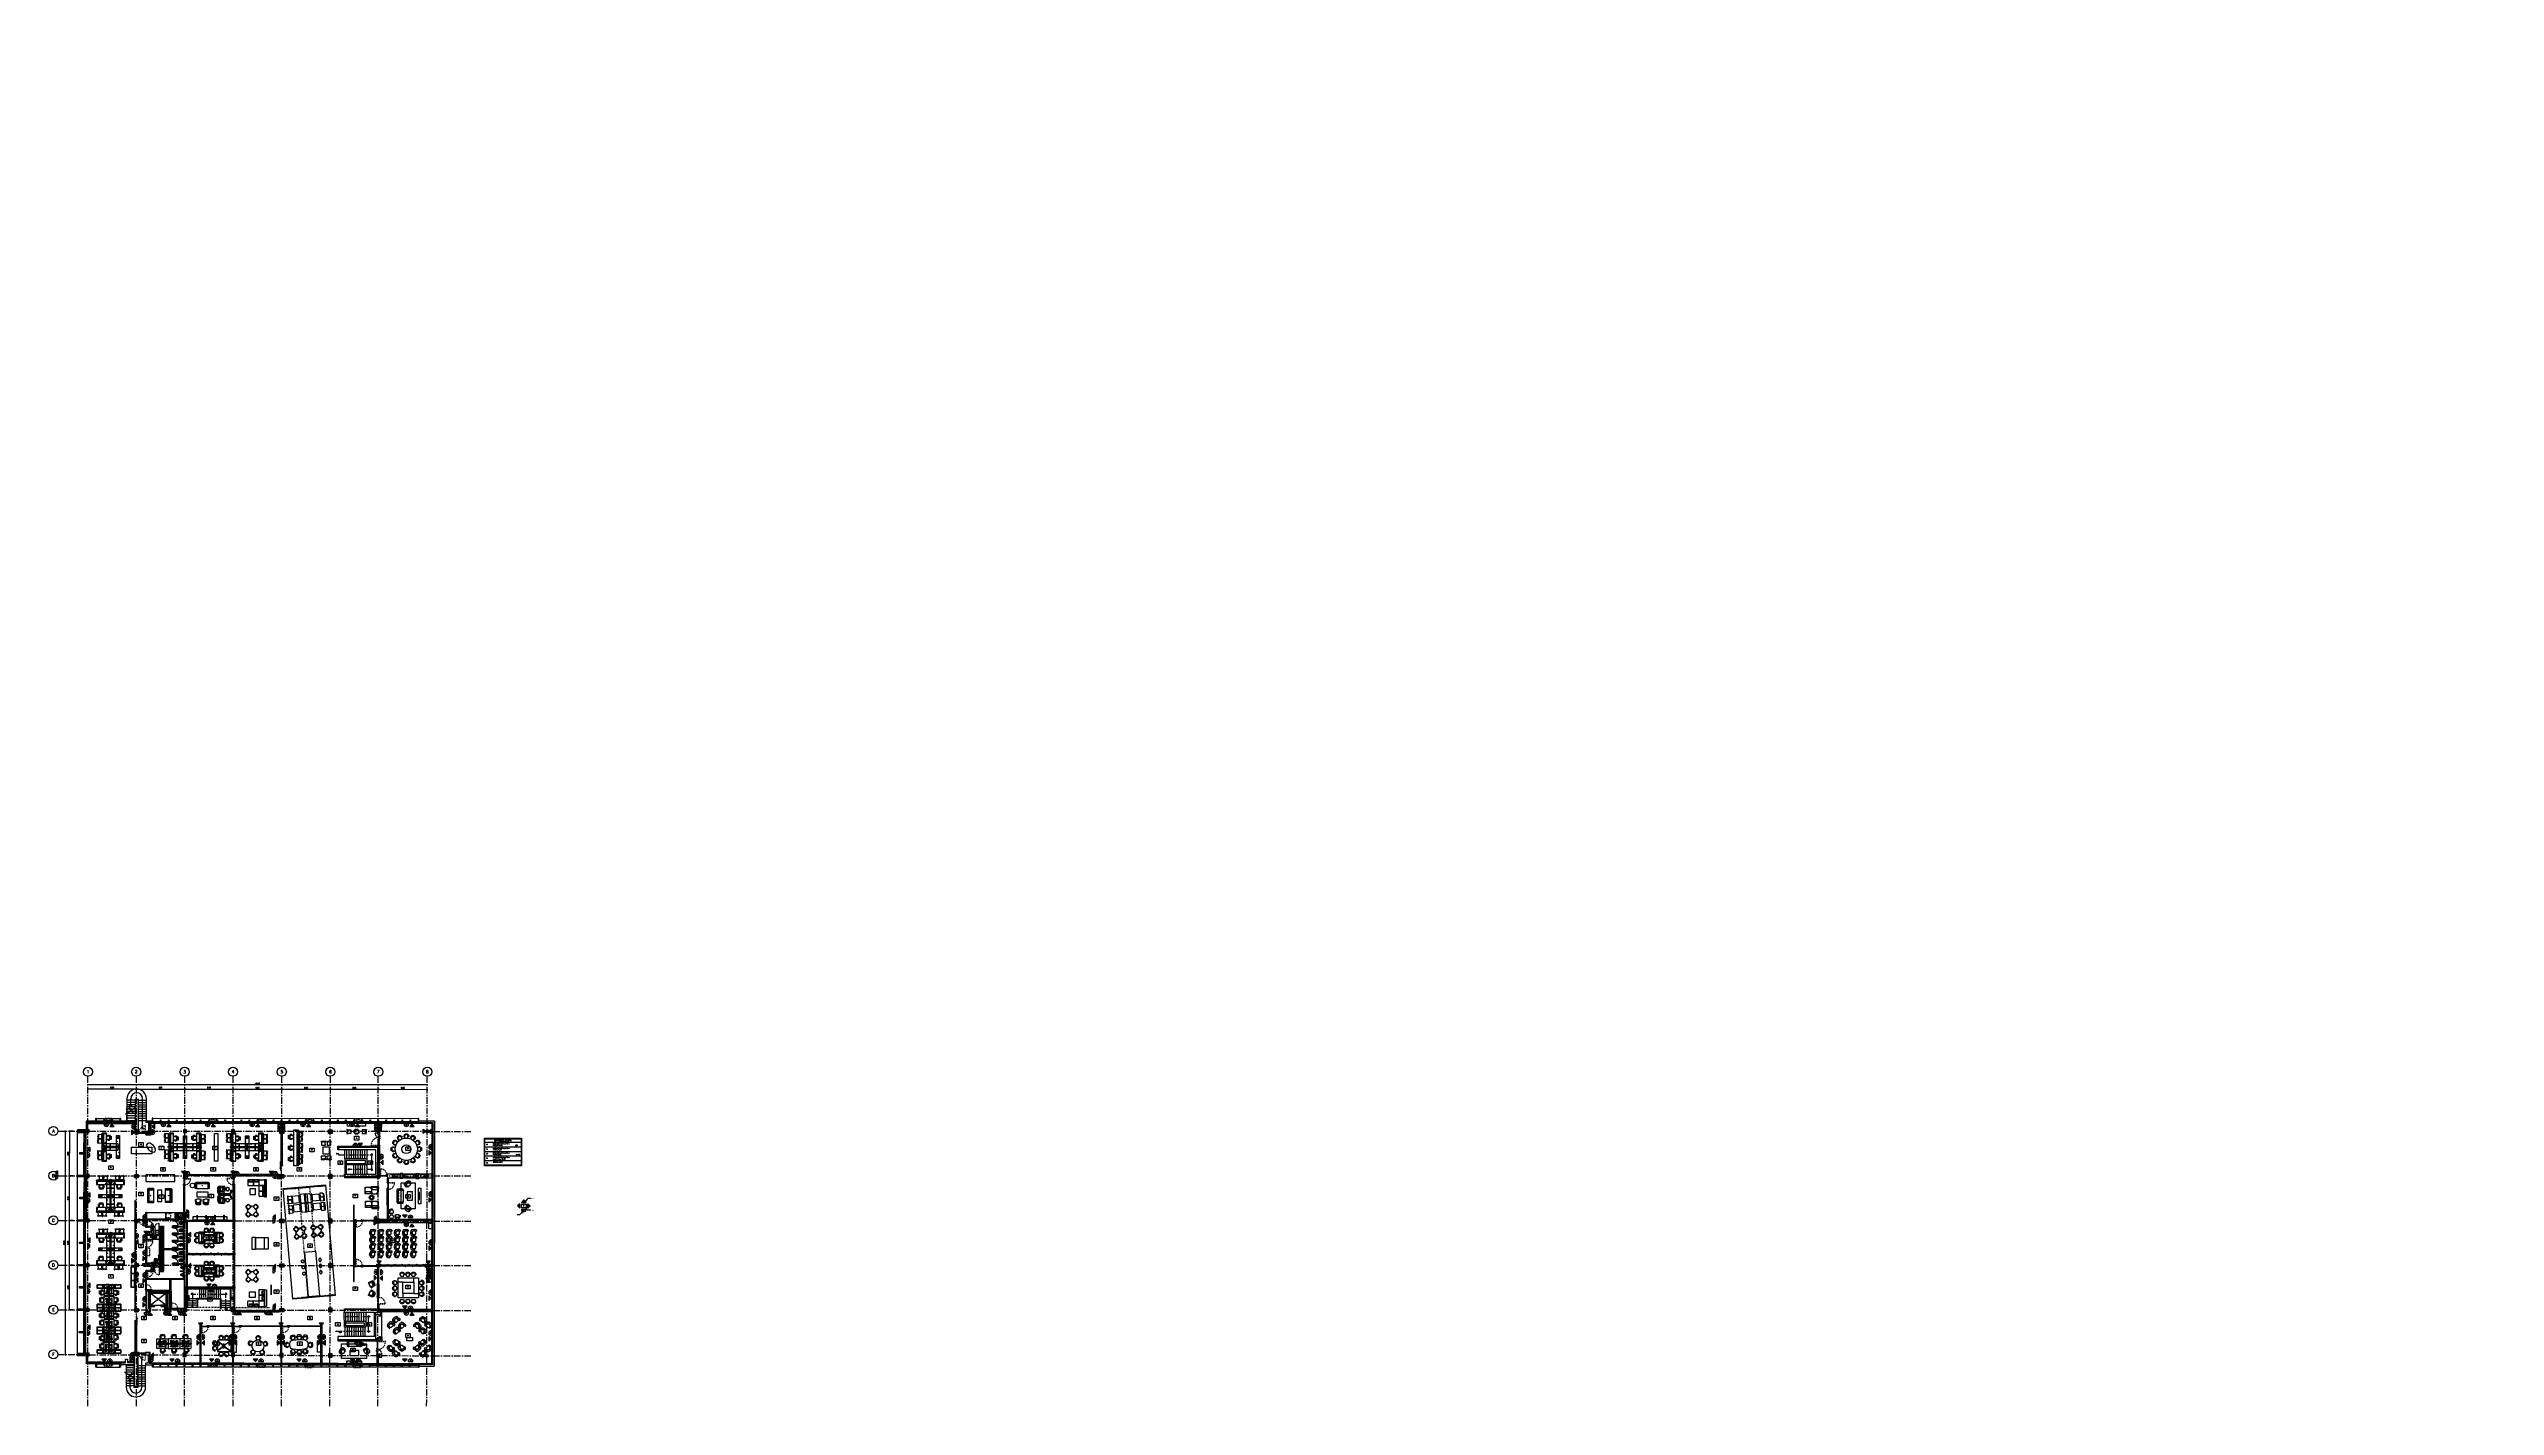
# Model space of a CAD drawing. Extents: x -4 to 325, y -1 to 181.
import ezdxf
from ezdxf.enums import TextEntityAlignment as Align

# ---------------------------------------------------------------- set-up
doc = ezdxf.new("R2010")
doc.units = 0
doc.header["$LTSCALE"] = 0.7
doc.header["$MEASUREMENT"] = 0
doc.header["$PDMODE"] = 1
for name, pattern in [('REC4_A1-00_PLANTA GENERAL$0$X-BB$0$CENTRO1', [0.44, 0.2, -0.08, 0.08, -0.08]), ('REC4_A1-00_PLANTA GENERAL$0$X-PP$0$AXA-PP-PB$0$AXA-PP-PB$0$DEMO', [0.2, 0.1, -0.1]), ('REC4_A1-00_PLANTA GENERAL$0$X-PP$0$X-PP$0$HIDDEN2', [0.1875, 0.125, -0.0625]), ('REC4_A1-00_PLANTA GENERAL$0$X-RC$0$REC4-PP$0$AXA-PP-PB$0$AXA-PP-PB$0$DEMO', [0.2, 0.1, -0.1]), ('REC4_A1-00_PLANTA GENERAL$0$X-RC$0$X-PP$0$AXA-PP-PB$0$AXA-PP-PB$0$DEMO', [0.2, 0.1, -0.1]), ('REC4_A1-00_PLANTA GENERAL$1$X-BB$0$CENTER', [2, 1.25, -0.25, 0.25, -0.25]), ('REC4_A1-00_PLANTA GENERAL$1$X-BB$0$HIDDEN2', [0.1875, 0.125, -0.0625]), ('REC4_A1-00_PLANTA GENERAL$1$X-PP$0$HIDDEN', [0.375, 0.25, -0.125]), ('X-BB$0$CENTRO1', [0.44, 0.2, -0.08, 0.08, -0.08]), ('X-BB$0$HIDDEN2', [0.1875, 0.125, -0.0625])]:
    doc.linetypes.add(name, pattern=pattern)
doc.layers.get('0').update_dxf_attribs({"linetype": 'CONTINUOUS'})
doc.layers.get('DEFPOINTS').update_dxf_attribs({"linetype": 'CONTINUOUS'})
for name, color, linetype in [('BB$0$Layer1', 50, 'CONTINUOUS'), ('BB$0$Layer5', 9, 'CONTINUOUS'), ('BB$0$Layer7', 50, 'CONTINUOUS'), ('PP$0$I-FLOR-RAIS', 253, 'CONTINUOUS'), ('PP$0$I-GLAZ', 253, 'CONTINUOUS'), ('REC4_A1-00_PLANTA GENERAL$0$BB$0$A-DOOR', 251, 'CONTINUOUS'), ('REC4_A1-00_PLANTA GENERAL$0$BB$0$A-GLAZ-SILL', 251, 'CONTINUOUS'), ('REC4_A1-00_PLANTA GENERAL$0$BB$0$A-WALL-HEAD', 251, 'CONTINUOUS'), ('REC4_A1-00_PLANTA GENERAL$0$BB$0$A-WALL-PATT', 251, 'CONTINUOUS'), ('REC4_A1-00_PLANTA GENERAL$0$BB$0$Layer1', 50, 'CONTINUOUS'), ('REC4_A1-00_PLANTA GENERAL$0$BB$0$Layer5', 9, 'CONTINUOUS'), ('REC4_A1-00_PLANTA GENERAL$0$BB$0$Layer7', 50, 'CONTINUOUS'), ('REC4_A1-00_PLANTA GENERAL$0$FN$0$I-FURN', 1, 'CONTINUOUS'), ('REC4_A1-00_PLANTA GENERAL$0$FN$0$I-FURN-FREE', 1, 'CONTINUOUS'), ('REC4_A1-00_PLANTA GENERAL$0$P3', 3, 'CONTINUOUS'), ('REC4_A1-00_PLANTA GENERAL$0$PP$0$I-EQPM-MOVE', 253, 'CONTINUOUS'), ('REC4_A1-00_PLANTA GENERAL$0$PP$0$I-FLOR-RAIS', 253, 'CONTINUOUS'), ('REC4_A1-00_PLANTA GENERAL$0$PP$0$I-NOTE-PP', 253, 'CONTINUOUS'), ('REC4_A1-00_PLANTA GENERAL$0$PP$0$I-WALL-EXST', 253, 'CONTINUOUS'), ('REC4_A1-00_PLANTA GENERAL$0$REC4_A1-00_PLANTA GENERAL$0$BB$0$A-COLS', 251, 'CONTINUOUS'), ('REC4_A1-00_PLANTA GENERAL$0$REC4_A1-00_PLANTA GENERAL$0$FN$0$I-FURN-FREE', 1, 'CONTINUOUS'), ('REC4_A1-00_PLANTA GENERAL$0$X-RC$0$REC4-PP$0$I-FLOR-RAIS', 8, 'CONTINUOUS'), ('REC4_A1-00_PLANTA GENERAL$0$X-RC$0$X-PP$0$I-FLOR-RAIS', 253, 'CONTINUOUS'), ('REC4_A1-00_PLANTA GENERAL$1$ACABADO INTERIOR', 4, 'CONTINUOUS'), ('REC4_A1-00_PLANTA GENERAL$1$BB$0$A-COLS', 251, 'CONTINUOUS'), ('REC4_A1-00_PLANTA GENERAL$1$BB$0$A-GLAZ', 251, 'CONTINUOUS'), ('REC4_A1-00_PLANTA GENERAL$1$BB$0$A-GRID', 251, 'REC4_A1-00_PLANTA GENERAL$1$X-BB$0$CENTER'), ('REC4_A1-00_PLANTA GENERAL$1$BB$0$A-GRID-DIMS', 251, 'CONTINUOUS'), ('REC4_A1-00_PLANTA GENERAL$1$BB$0$A-GRID-IDEN', 251, 'CONTINUOUS'), ('REC4_A1-00_PLANTA GENERAL$1$BB$0$A-NOTE-BB', 251, 'CONTINUOUS'), ('REC4_A1-00_PLANTA GENERAL$1$BB$0$A-WALL-FULL', 251, 'CONTINUOUS'), ('REC4_A1-00_PLANTA GENERAL$1$BB$0$A-WALL-PRHT', 251, 'CONTINUOUS'), ('REC4_A1-00_PLANTA GENERAL$1$FN$0$I-FURN-FREE', 1, 'CONTINUOUS'), ('REC4_A1-00_PLANTA GENERAL$1$LAMBRINES', 3, 'CONTINUOUS'), ('REC4_A1-00_PLANTA GENERAL$1$PP$0$I-CANCELERIA', 253, 'CONTINUOUS'), ('REC4_A1-00_PLANTA GENERAL$1$PP$0$I-DOOR', 253, 'CONTINUOUS'), ('REC4_A1-00_PLANTA GENERAL$1$PP$0$I-FLOR-CASE', 253, 'CONTINUOUS'), ('REC4_A1-00_PLANTA GENERAL$1$PP$0$I-FLOR-DIMS', 1, 'CONTINUOUS'), ('REC4_A1-00_PLANTA GENERAL$1$PP$0$I-GLAZ', 253, 'CONTINUOUS'), ('REC4_A1-00_PLANTA GENERAL$1$PP$0$I-WALL', 253, 'CONTINUOUS')]:
    doc.layers.add(name, color=color, linetype=linetype)
for name, color, linetype, lineweight in [('REC4_A1-00_PLANTA GENERAL$0$A-CARPS_cubierta', 204, 'CONTINUOUS', 15), ('REC4_A1-00_PLANTA GENERAL$0$A-CARPS_paneles', 33, 'CONTINUOUS', 15), ('REC4_A1-00_PLANTA GENERAL$0$PP$0$A-MOBILIARIO-MAMPARA', 9, 'CONTINUOUS', 25), ('REC4_A1-00_PLANTA GENERAL$0$S-CONCRETO_columnas', 1, 'CONTINUOUS', 30)]:
    doc.layers.add(name, color=color, linetype=linetype, lineweight=lineweight)
doc.styles.add('Arial_1', font='arial.ttf', dxfattribs={"height": 73.76497})
doc.styles.add('REC4_A1-00_PLANTA GENERAL$0$Arial_1', font='arial.ttf', dxfattribs={"height": 73.76497})
doc.styles.add('REC4_A1-00_PLANTA GENERAL$0$X-FN$0$ARIAL', font='arial.ttf')
doc.styles.add('REC4_A1-00_PLANTA GENERAL$1$X-BB$0$ROMAND', font='romand.shx', dxfattribs={"width": 0.75})
doc.styles.add('REC4_A1-00_PLANTA GENERAL$1$X-BB$0$ROMANS', font='romans.shx', dxfattribs={"width": 0.75})
doc.styles.add('ROMANS', font='romans.shx', dxfattribs={"width": 0.75})
doc.dimstyles.new('REC4_A1-00_PLANTA GENERAL$1$X-BB$0$DIM-100', dxfattribs={"dimtxt": 0.18, "dimasz": 0.1, "dimexe": 0.1, "dimexo": 0.1, "dimgap": 0.1, "dimtad": 1, "dimzin": 3, "dimdsep": 46, "dimtxsty": 'REC4_A1-00_PLANTA GENERAL$1$X-BB$0$ROMANS', "dimblk1": 'REC4_A1-00_PLANTA GENERAL$1$X-BB$0$DIMTICK', "dimblk2": 'REC4_A1-00_PLANTA GENERAL$1$X-BB$0$DIMTICK', "dimsah": 1, "dimcen": 0, "dimdle": 0.046875, "dimclrd": 256, "dimclre": 256, "dimclrt": 256, "dimaunit": 1, "dimazin": 0, "dimtfac": 1, "dimtix": 1, "dimtmove": 0, "dimatfit": 3, "dimfxl": 1, "dimtolj": 1, "dimtzin": 0, "dimarcsym": 0})

# ---------------------------------------------------------------- blocks, each defined once
blk = doc.blocks.new('REC4_A1-00_PLANTA GENERAL$1$X-PP$0$door')
at = {"layer": 'REC4_A1-00_PLANTA GENERAL$1$PP$0$I-DOOR', "linetype": 'Continuous', "extrusion": (7.03085e-08, -3.52258e-06, 1)}
for p, q in [((61214.11, 25536.37), (61213.16, 25536.37)), ((61214.11, 25536.32, 0), (61213.16, 25536.32, 0)), ((61213.27, 25536.38, 0), (61213.18, 25536.38, 0)), ((61213.27, 25536.38, 0), (61213.18, 25536.38, 0)), ((61213.27, 25536.32, 0), (61213.18, 25536.32, 0)), ((61213.27, 25536.32, 0), (61213.18, 25536.32, 0)), ((61214.01, 25536.43, 0), (61214.06, 25536.43, 0)), ((61214.02, 25536.35, 0), (61214.04, 25536.35, 0)), ((61214.03, 25536.36, 0), (61214.03, 25536.33, 0)), ((61214.09, 25536.29, 0), (61214.09, 25536.32, 0)), ((61214.09, 25536.3, 0), (61214.09, 25536.32, 0)), ((61214.11, 25536.32, 0), (61214.09, 25536.32, 0)), ((61214.11, 25536.32, 0), (61214.09, 25536.32, 0)), ((61214.09, 25536.3, 0), (61214.11, 25536.3, 0)), ((61214.11, 25536.29, 0), (61214.09, 25536.29, 0)), ((61214.11, 25536.32, 0), (61214.11, 25536.37))]:
    blk.add_line(p, q, dxfattribs=at)
at = {"layer": 'REC4_A1-00_PLANTA GENERAL$1$PP$0$I-DOOR', "linetype": 'Continuous'}
blk.add_line((61213.16, 25536.32, 0), (61213.16, 25536.37), dxfattribs=at)
at = {"layer": 'REC4_A1-00_PLANTA GENERAL$1$PP$0$I-DOOR', "linetype": 'Continuous', "extrusion": (-7.03085e-08, -3.52258e-06, 1)}
for p, q in [((61213.16, 25536.32, 0), (61213.17, 25536.32, 0)), ((61213.16, 25536.32, 0), (61213.18, 25536.32, 0)), ((61213.17, 25536.3, 0), (61213.16, 25536.3, 0)), ((61213.16, 25536.29, 0), (61213.18, 25536.29, 0)), ((61213.17, 25536.3, 0), (61213.17, 25536.32, 0)), ((61213.18, 25536.29, 0), (61213.18, 25536.32, 0))]:
    blk.add_line(p, q, dxfattribs=at)
at = {"layer": 'REC4_A1-00_PLANTA GENERAL$1$PP$0$I-DOOR', "linetype": 'REC4_A1-00_PLANTA GENERAL$1$X-PP$0$HIDDEN', "extrusion": (7.03085e-08, -3.52258e-06, 1)}
for p, q in [((61214.01, 25536.43, 0), (61214.01, 25535.48, 0)), ((61214.01, 25535.48, 0), (61214.06, 25535.48, 0)), ((61214.06, 25536.43, 0), (61214.06, 25535.48, 0))]:
    blk.add_line(p, q, dxfattribs=at)
at = {"layer": 'REC4_A1-00_PLANTA GENERAL$1$PP$0$I-DOOR', "linetype": 'Continuous', "extrusion": (1.26458e-05, -3.51329e-06, 1), "elevation": 0.68}
blk.add_lwpolyline([(61213.13, 25536.27), (61213.16, 25536.27), (61213.16, 25536.42), (61213.13, 25536.42), (61213.13, 25536.27)], dxfattribs=at)
at = {"layer": 'REC4_A1-00_PLANTA GENERAL$1$PP$0$I-DOOR', "linetype": 'Continuous', "extrusion": (7.03085e-08, -3.52258e-06, 1), "elevation": -0.09}
for points in [[(61213.27, 25536.37), (61213.27, 25536.38), (61213.25, 25536.38, -0.342611), (61213.25, 25536.39), (61213.25, 25536.39), (61213.21, 25536.39), (61213.21, 25536.39, -0.342611), (61213.2, 25536.38), (61213.18, 25536.38), (61213.18, 25536.37)], [(61213.27, 25536.37), (61213.27, 25536.38), (61213.25, 25536.38, -0.342611), (61213.25, 25536.39), (61213.25, 25536.39), (61213.21, 25536.39), (61213.21, 25536.39, -0.342611), (61213.2, 25536.38), (61213.18, 25536.38), (61213.18, 25536.37)], [(61213.27, 25536.32), (61213.27, 25536.32), (61213.25, 25536.31, 0.342611), (61213.25, 25536.31), (61213.25, 25536.3), (61213.21, 25536.3), (61213.21, 25536.31, 0.342611), (61213.2, 25536.31), (61213.18, 25536.32), (61213.18, 25536.32)], [(61213.27, 25536.32), (61213.27, 25536.32), (61213.25, 25536.31, 0.342611), (61213.25, 25536.31), (61213.25, 25536.3), (61213.21, 25536.3), (61213.21, 25536.31, 0.342611), (61213.2, 25536.31), (61213.18, 25536.32), (61213.18, 25536.32)], [(61213.23, 25536.43), (61213.24, 25536.43, -0.046797), (61213.31, 25536.42, -0.2009), (61213.32, 25536.42), (61213.33, 25536.39, 1), (61213.34, 25536.4), (61213.32, 25536.42, 0.203005), (61213.32, 25536.43, 0.054377), (61213.22, 25536.44), (61213.21, 25536.44), (61213.21, 25536.39), (61213.24, 25536.39), (61213.24, 25536.4), (61213.25, 25536.4), (61213.25, 25536.43)], [(61213.23, 25536.43), (61213.24, 25536.43, -0.046797), (61213.31, 25536.42, -0.2009), (61213.32, 25536.42), (61213.33, 25536.39, 1), (61213.34, 25536.4), (61213.32, 25536.42, 0.203005), (61213.32, 25536.43, 0.054377), (61213.22, 25536.44), (61213.21, 25536.44), (61213.21, 25536.39), (61213.24, 25536.39), (61213.24, 25536.4), (61213.25, 25536.4), (61213.25, 25536.43)], [(61213.23, 25536.27), (61213.24, 25536.27, 0.046797), (61213.31, 25536.27, 0.2009), (61213.32, 25536.27), (61213.33, 25536.3, -1), (61213.34, 25536.3), (61213.32, 25536.27, -0.203005), (61213.32, 25536.26, -0.054377), (61213.22, 25536.25), (61213.21, 25536.25), (61213.21, 25536.3), (61213.24, 25536.3), (61213.24, 25536.3), (61213.25, 25536.3), (61213.25, 25536.27)], [(61213.23, 25536.27), (61213.24, 25536.27, 0.046797), (61213.31, 25536.27, 0.2009), (61213.32, 25536.27), (61213.33, 25536.3, -1), (61213.34, 25536.3), (61213.32, 25536.27, -0.203005), (61213.32, 25536.26, -0.054377), (61213.22, 25536.25), (61213.21, 25536.25), (61213.21, 25536.3), (61213.24, 25536.3), (61213.24, 25536.3), (61213.25, 25536.3), (61213.25, 25536.27)]]:
    blk.add_lwpolyline(points, format="xyb", dxfattribs=at)
for points in [[(61213.24, 25536.39), (61213.24, 25536.39), (61213.21, 25536.39), (61213.21, 25536.39)], [(61213.24, 25536.39), (61213.24, 25536.39), (61213.21, 25536.39), (61213.21, 25536.39)], [(61213.24, 25536.3), (61213.24, 25536.3), (61213.21, 25536.3), (61213.21, 25536.3)], [(61213.24, 25536.3), (61213.24, 25536.3), (61213.21, 25536.3), (61213.21, 25536.3)]]:
    blk.add_lwpolyline(points, dxfattribs=at)
at = {"layer": 'REC4_A1-00_PLANTA GENERAL$1$PP$0$I-DOOR', "linetype": 'Continuous', "extrusion": (-1.26458e-05, -3.51329e-06, 1), "elevation": -0.86}
blk.add_lwpolyline([(61214.14, 25536.27), (61214.11, 25536.27), (61214.11, 25536.42), (61214.14, 25536.42), (61214.14, 25536.27)], dxfattribs=at)
at = {"layer": 'REC4_A1-00_PLANTA GENERAL$1$PP$0$I-DOOR', "linetype": 'Continuous', "extrusion": (7.03085e-08, -3.52258e-06, 1)}
blk.add_circle((61214.03, 25536.35, -0.09), 0.0075, dxfattribs=at)
at = {"layer": 'REC4_A1-00_PLANTA GENERAL$1$PP$0$I-DOOR', "linetype": 'REC4_A1-00_PLANTA GENERAL$1$X-PP$0$HIDDEN', "extrusion": (7.03085e-08, -3.52258e-06, 1)}
blk.add_arc((61214.02, 25536.33, -0.09), 0.857, 182.1968, 272.0579, dxfattribs=at)
blk = doc.blocks.new('REC4_A1-00_PLANTA GENERAL$0$X-FN$0$silla princ')
for p, q in [((2744.31, -1476.93), (2744.23, -1476.87)), ((2744.31, -1477.34), (2744.23, -1477.4)), ((2744.27, -1476.89), (2744.26, -1476.9)), ((2744.27, -1477.39), (2744.26, -1477.38)), ((2744.3, -1476.87), (2744.27, -1476.89)), ((2744.3, -1477.41), (2744.27, -1477.39)), ((2744.28, -1476.91), (2744.29, -1476.9)), ((2744.29, -1476.92), (2744.28, -1476.91)), ((2744.29, -1477.36), (2744.28, -1477.36)), ((2744.28, -1477.36), (2744.29, -1477.37)), ((2744.29, -1476.9), (2744.31, -1476.88)), ((2744.29, -1477.37), (2744.31, -1477.39)), ((2744.31, -1476.87), (2744.3, -1476.87)), ((2744.31, -1477.41), (2744.3, -1477.41)), ((2744.32, -1476.86), (2744.31, -1476.87)), ((2744.31, -1476.88), (2744.32, -1476.88)), ((2744.31, -1476.94), (2744.31, -1476.93)), ((2744.32, -1476.96), (2744.31, -1476.94)), ((2744.32, -1477.32), (2744.31, -1477.33)), ((2744.31, -1477.33), (2744.31, -1477.34)), ((2744.31, -1477.39), (2744.32, -1477.39)), ((2744.32, -1477.41), (2744.31, -1477.41)), ((2744.32, -1476.85), (2744.32, -1476.88)), ((2744.32, -1477.32), (2744.32, -1476.96)), ((2744.35, -1476.96), (2744.32, -1476.96)), ((2744.32, -1477.04), (2744.34, -1476.98)), ((2744.32, -1476.99), (2744.34, -1476.98)), ((2744.32, -1477.05), (2744.32, -1477.04)), ((2744.32, -1477.11), (2744.32, -1477.05)), ((2744.32, -1477.15), (2744.32, -1477.11)), ((2744.32, -1477.21), (2744.32, -1477.15)), ((2744.33, -1477.23), (2744.32, -1477.21)), ((2744.32, -1477.29), (2744.34, -1477.29)), ((2744.35, -1477.31), (2744.32, -1477.32)), ((2744.32, -1477.42), (2744.32, -1477.4)), ((2744.34, -1477.27), (2744.33, -1477.23)), ((2744.44, -1476.8), (2744.34, -1476.83)), ((2744.34, -1476.98), (2744.35, -1476.96)), ((2744.35, -1477.3), (2744.34, -1477.27)), ((2744.34, -1477.36), (2744.35, -1477.33)), ((2744.35, -1477.37), (2744.34, -1477.36)), ((2744.44, -1477.47), (2744.34, -1477.45)), ((2744.35, -1476.92), (2744.35, -1476.9)), ((2744.35, -1476.94), (2744.35, -1476.92)), ((2744.35, -1476.92), (2744.35, -1476.92)), ((2744.35, -1476.95), (2744.35, -1476.94)), ((2744.35, -1476.96), (2744.35, -1476.95)), ((2744.35, -1477.32), (2744.35, -1477.3)), ((2744.35, -1477.33), (2744.35, -1477.32)), ((2744.36, -1476.9), (2744.4, -1476.89)), ((2744.36, -1477.37), (2744.4, -1477.38)), ((2744.56, -1476.8), (2744.48, -1476.8)), ((2744.56, -1477.47), (2744.48, -1477.47)), ((2744.49, -1476.9), (2744.52, -1476.9)), ((2744.49, -1477.38), (2744.52, -1477.37)), ((2744.52, -1476.9), (2744.55, -1476.91)), ((2744.52, -1477.37), (2744.55, -1477.37)), ((2744.58, -1476.88), (2744.58, -1476.83)), ((2744.63, -1476.9), (2744.58, -1476.89)), ((2744.63, -1477.37), (2744.58, -1477.38)), ((2744.58, -1477.39), (2744.58, -1477.44)), ((2744.67, -1476.91), (2744.63, -1476.9)), ((2744.67, -1477.37), (2744.63, -1477.37))]:
    blk.add_line(p, q)
at = {"flags": 128}
for points in [[(2744.22, -1476.87), (2744.22, -1476.87), (2744.22, -1476.88), (2744.21, -1476.88), (2744.21, -1476.88), (2744.21, -1476.88), (2744.21, -1476.88), (2744.2, -1476.89), (2744.2, -1476.89), (2744.2, -1476.89), (2744.2, -1476.9), (2744.19, -1476.9), (2744.19, -1476.91), (2744.19, -1476.91), (2744.19, -1476.92), (2744.18, -1476.92), (2744.18, -1476.93), (2744.18, -1476.93), (2744.18, -1476.94), (2744.17, -1476.95), (2744.17, -1476.95), (2744.17, -1476.96), (2744.17, -1476.97), (2744.17, -1476.97), (2744.17, -1476.98), (2744.16, -1476.99), (2744.16, -1477), (2744.16, -1477.01), (2744.16, -1477.01), (2744.16, -1477.02), (2744.16, -1477.03), (2744.16, -1477.04), (2744.16, -1477.05), (2744.15, -1477.06), (2744.15, -1477.07), (2744.15, -1477.08), (2744.15, -1477.09), (2744.15, -1477.1), (2744.15, -1477.11), (2744.15, -1477.12), (2744.15, -1477.13), (2744.15, -1477.14), (2744.15, -1477.14), (2744.15, -1477.15), (2744.15, -1477.16), (2744.15, -1477.17), (2744.15, -1477.18), (2744.15, -1477.19), (2744.15, -1477.2), (2744.15, -1477.21), (2744.15, -1477.22), (2744.16, -1477.23), (2744.16, -1477.24), (2744.16, -1477.25), (2744.16, -1477.26), (2744.16, -1477.26), (2744.16, -1477.27), (2744.16, -1477.28), (2744.16, -1477.29), (2744.17, -1477.3), (2744.17, -1477.3), (2744.17, -1477.31), (2744.17, -1477.32), (2744.17, -1477.33), (2744.18, -1477.33), (2744.18, -1477.34), (2744.18, -1477.35), (2744.18, -1477.35), (2744.19, -1477.36), (2744.19, -1477.36), (2744.19, -1477.37), (2744.19, -1477.37), (2744.19, -1477.38), (2744.2, -1477.38), (2744.2, -1477.38), (2744.2, -1477.39), (2744.21, -1477.39), (2744.21, -1477.39), (2744.21, -1477.39), (2744.21, -1477.4), (2744.22, -1477.4), (2744.22, -1477.4), (2744.22, -1477.4), (2744.22, -1477.4), (2744.23, -1477.4)], [(2744.67, -1477.37), (2744.67, -1477.36), (2744.68, -1477.36), (2744.68, -1477.36), (2744.69, -1477.36), (2744.69, -1477.36), (2744.69, -1477.36), (2744.7, -1477.35), (2744.7, -1477.35), (2744.7, -1477.35), (2744.71, -1477.34), (2744.71, -1477.34), (2744.71, -1477.33), (2744.72, -1477.33), (2744.72, -1477.32), (2744.72, -1477.32), (2744.73, -1477.31), (2744.73, -1477.31), (2744.73, -1477.3), (2744.73, -1477.29), (2744.74, -1477.29), (2744.74, -1477.28), (2744.74, -1477.27), (2744.74, -1477.27), (2744.75, -1477.26), (2744.75, -1477.25), (2744.75, -1477.24), (2744.75, -1477.24), (2744.75, -1477.23), (2744.75, -1477.22), (2744.76, -1477.21), (2744.76, -1477.2), (2744.76, -1477.19), (2744.76, -1477.18), (2744.76, -1477.18), (2744.76, -1477.17), (2744.76, -1477.16), (2744.76, -1477.15), (2744.76, -1477.14), (2744.76, -1477.13), (2744.76, -1477.12), (2744.76, -1477.11), (2744.76, -1477.1), (2744.76, -1477.1), (2744.76, -1477.09), (2744.76, -1477.08), (2744.76, -1477.07), (2744.76, -1477.06), (2744.75, -1477.05), (2744.75, -1477.04), (2744.75, -1477.04), (2744.75, -1477.03), (2744.75, -1477.02), (2744.75, -1477.01), (2744.74, -1477), (2744.74, -1477), (2744.74, -1476.99), (2744.74, -1476.98), (2744.73, -1476.98), (2744.73, -1476.97), (2744.73, -1476.96), (2744.73, -1476.96), (2744.72, -1476.95), (2744.72, -1476.95), (2744.72, -1476.94), (2744.71, -1476.94), (2744.71, -1476.93), (2744.71, -1476.93), (2744.7, -1476.93), (2744.7, -1476.92), (2744.7, -1476.92), (2744.69, -1476.92), (2744.69, -1476.92), (2744.68, -1476.91), (2744.68, -1476.91), (2744.68, -1476.91), (2744.67, -1476.91), (2744.67, -1476.91)]]:
    blk.add_lwpolyline(points, dxfattribs=at)
for centre, radius, start, end in [((2744.22, -1476.88), 0.00635, 52.4809, 102.7266), ((2744.23, -1477.39), 0.00635, 268.8874, 308.2544), ((2744.35, -1476.85), 0.0254, 103.3925, 178.698), ((2744.35, -1476.88), 0.0254, 178.698, 262.725), ((2744.35, -1477.4), 0.0254, 97.275, 181.3019), ((2744.35, -1477.42), 0.0254, 181.3019, 256.6075), ((2744.35, -1476.88), 0.0254, 262.725, 284.3814), ((2744.35, -1477.4), 0.0254, 75.6186, 97.275), ((2744.44, -1477.24), 0.35, 81.7564, 95.3033), ((2744.44, -1477.03), 0.35, 264.6967, 278.2436), ((2744.47, -1476.95), 0.152, 87.0643, 103.3925), ((2744.47, -1477.32), 0.152, 256.6075, 272.9357), ((2744.51, -1476.93), 0.0254, 78.6901, 83.8298), ((2744.51, -1477.35), 0.0254, 276.1702, 281.3099), ((2744.56, -1476.88), 0.0254, 258.6901, 0), ((2744.56, -1477.39), 0.0254, 0, 101.3099), ((2744.56, -1476.83), 0.0254, 0, 87.0643), ((2744.56, -1477.44), 0.0254, 272.9357, 0)]:
    blk.add_arc(centre, radius, start, end)
blk = doc.blocks.new('REC4_A1-00_PLANTA GENERAL$0$X-FN$0$mesa 8p')
blk.add_lwpolyline([(2781.78, -1474.68, 0.094237), (2783.43, -1474.72)], format="xyb")
for centre, radius, start, end in [((2782.62, -1474.09), 1.22, 167.1212, 190.2093), ((2781.87, -1474.23), 0.462, 190.2093, 257.8983), ((2781.88, -1473.92), 0.462, 99.4322, 167.1212), ((2782.53, -1477.83), 4.42, 77.8983, 99.4322), ((2783.35, -1474.26), 0.462, 279.4322, 347.1212), ((2783.36, -1473.96), 0.462, 10.2093, 77.8983), ((2782.61, -1474.09), 1.22, 347.1212, 10.2093)]:
    blk.add_arc(centre, radius, start, end)
blk = doc.blocks.new('REC4_A1-00_PLANTA GENERAL$1$X-BB$0$BBBUB')
blk.add_circle((0, 0), 24)
at = {"style": 'REC4_A1-00_PLANTA GENERAL$1$X-BB$0$ROMAND'}
blk.add_attdef('COL', text='', height=16, dxfattribs=at).set_placement((0, -8), align=Align.CENTER)
blk = doc.blocks.new('REC4_A1-00_PLANTA GENERAL$1$X-BB$0$DIMTICK')
blk.add_line((-1, 0), (1, 0))
at = {"const_width": 0.0625, "flags": 128}
blk.add_lwpolyline([(-0.5, -0.5), (0.5, 0.5)], dxfattribs=at)
blk = doc.blocks.new('*D128')
at = {"layer": 'DEFPOINTS', "color": 0, "transparency": 16777216}
for p in [(-1.1, 17.64), (-0.55, 17.64, 1.6), (-0.55, 11.65, 1.96)]:
    blk.add_point(p, dxfattribs=at)
at = {"layer": 'REC4_A1-00_PLANTA GENERAL$1$BB$0$A-GRID-DIMS', "lineweight": -2, "transparency": 16777216}
for p, q in [((-0.65, 17.64), (-1.2, 17.64)), ((-1.1, 11.75), (-1.1, 17.54)), ((-0.65, 11.65), (-1.2, 11.65))]:
    blk.add_line(p, q, dxfattribs=at)
at = {"layer": 'REC4_A1-00_PLANTA GENERAL$1$BB$0$A-GRID-DIMS', "lineweight": -2, "transparency": 16777216, "xscale": 0.1, "yscale": 0.1, "zscale": 0.1}
for p, rotation in [((-1.1, 17.64), 90), ((-1.1, 11.65), 270)]:
    blk.add_blockref('REC4_A1-00_PLANTA GENERAL$1$X-BB$0$DIMTICK', p, dxfattribs=dict(at, rotation=rotation))
at = {"layer": 'REC4_A1-00_PLANTA GENERAL$1$BB$0$A-GRID-DIMS', "transparency": 16777216, "insert": (-1.29, 14.65), "char_height": 0.18, "attachment_point": 5, "rotation": 90, "style": 'REC4_A1-00_PLANTA GENERAL$1$X-BB$0$ROMANS'}
blk.add_mtext('\\A1;5.99', dxfattribs=at)
blk = doc.blocks.new('*D129')
at = {"layer": 'DEFPOINTS', "color": 0, "transparency": 16777216}
for p in [(-1.09, 23.64), (-0.54, 23.64, 1.75), (-0.55, 17.64, 1.6)]:
    blk.add_point(p, dxfattribs=at)
at = {"layer": 'REC4_A1-00_PLANTA GENERAL$1$BB$0$A-GRID-DIMS', "lineweight": -2, "transparency": 16777216}
for p, q in [((-0.64, 23.64), (-1.19, 23.64)), ((-1.1, 17.74), (-1.09, 23.54)), ((-0.65, 17.64), (-1.2, 17.64))]:
    blk.add_line(p, q, dxfattribs=at)
at = {"layer": 'REC4_A1-00_PLANTA GENERAL$1$BB$0$A-GRID-DIMS', "lineweight": -2, "transparency": 16777216, "xscale": 0.1, "yscale": 0.1, "zscale": 0.1}
for p, rotation in [((-1.09, 23.64), 89.9092494929853), ((-1.1, 17.64), 269.9092494929853)]:
    blk.add_blockref('REC4_A1-00_PLANTA GENERAL$1$X-BB$0$DIMTICK', p, dxfattribs=dict(at, rotation=rotation))
at = {"layer": 'REC4_A1-00_PLANTA GENERAL$1$BB$0$A-GRID-DIMS', "transparency": 16777216, "insert": (-1.28, 20.64), "char_height": 0.18, "attachment_point": 5, "rotation": 89.9092, "style": 'REC4_A1-00_PLANTA GENERAL$1$X-BB$0$ROMANS'}
blk.add_mtext('\\A1;6.00', dxfattribs=at)
blk = doc.blocks.new('*D130')
at = {"layer": 'DEFPOINTS', "color": 0, "transparency": 16777216}
for p in [(-1.09, 29.63), (-0.54, 29.63, 2.02), (-0.54, 23.64, 1.75)]:
    blk.add_point(p, dxfattribs=at)
at = {"layer": 'REC4_A1-00_PLANTA GENERAL$1$BB$0$A-GRID-DIMS', "lineweight": -2, "transparency": 16777216}
for p, q in [((-0.64, 29.63), (-1.19, 29.63)), ((-1.09, 23.74), (-1.09, 29.53)), ((-0.64, 23.64), (-1.19, 23.64))]:
    blk.add_line(p, q, dxfattribs=at)
at = {"layer": 'REC4_A1-00_PLANTA GENERAL$1$BB$0$A-GRID-DIMS', "lineweight": -2, "transparency": 16777216, "xscale": 0.1, "yscale": 0.1, "zscale": 0.1}
for p, rotation in [((-1.09, 29.63), 89.99599929183533), ((-1.09, 23.64), 269.9959992918354)]:
    blk.add_blockref('REC4_A1-00_PLANTA GENERAL$1$X-BB$0$DIMTICK', p, dxfattribs=dict(at, rotation=rotation))
at = {"layer": 'REC4_A1-00_PLANTA GENERAL$1$BB$0$A-GRID-DIMS', "transparency": 16777216, "insert": (-1.28, 26.63), "char_height": 0.18, "attachment_point": 5, "rotation": 89.996, "style": 'REC4_A1-00_PLANTA GENERAL$1$X-BB$0$ROMANS'}
blk.add_mtext('\\A1;5.99', dxfattribs=at)
blk = doc.blocks.new('*D131')
at = {"layer": 'DEFPOINTS', "color": 0, "transparency": 16777216}
for p in [(-1.08, 35.65), (-0.54, 35.65, 1.74), (-0.54, 29.63, 2.02)]:
    blk.add_point(p, dxfattribs=at)
at = {"layer": 'REC4_A1-00_PLANTA GENERAL$1$BB$0$A-GRID-DIMS', "lineweight": -2, "transparency": 16777216}
for p, q in [((-0.64, 35.65), (-1.18, 35.65)), ((-1.09, 29.73), (-1.08, 35.55)), ((-0.64, 29.63), (-1.19, 29.63))]:
    blk.add_line(p, q, dxfattribs=at)
at = {"layer": 'REC4_A1-00_PLANTA GENERAL$1$BB$0$A-GRID-DIMS', "lineweight": -2, "transparency": 16777216, "xscale": 0.1, "yscale": 0.1, "zscale": 0.1}
for p, rotation in [((-1.08, 35.65), 89.96461431214291), ((-1.09, 29.63), 269.9646143121429)]:
    blk.add_blockref('REC4_A1-00_PLANTA GENERAL$1$X-BB$0$DIMTICK', p, dxfattribs=dict(at, rotation=rotation))
at = {"layer": 'REC4_A1-00_PLANTA GENERAL$1$BB$0$A-GRID-DIMS', "transparency": 16777216, "insert": (-1.28, 32.64), "char_height": 0.18, "attachment_point": 5, "rotation": 89.9646, "style": 'REC4_A1-00_PLANTA GENERAL$1$X-BB$0$ROMANS'}
blk.add_mtext('\\A1;6.02', dxfattribs=at)
blk = doc.blocks.new('*D132')
at = {"layer": 'DEFPOINTS', "color": 0, "transparency": 16777216}
for p in [(-1.64, 35.65, 1.74), (-1.64, 35.65), (-1.66, 5.63, 1.47)]:
    blk.add_point(p, dxfattribs=at)
at = {"layer": 'REC4_A1-00_PLANTA GENERAL$1$BB$0$A-GRID-DIMS', "lineweight": -2, "transparency": 16777216}
blk.add_line((-1.66, 5.73), (-1.64, 35.55), dxfattribs=at)
at = {"layer": 'REC4_A1-00_PLANTA GENERAL$1$BB$0$A-GRID-DIMS', "lineweight": -2, "transparency": 16777216, "xscale": 0.1, "yscale": 0.1, "zscale": 0.1}
for p, rotation in [((-1.64, 35.65), 89.96461431214291), ((-1.66, 5.63), 269.9646143121429)]:
    blk.add_blockref('REC4_A1-00_PLANTA GENERAL$1$X-BB$0$DIMTICK', p, dxfattribs=dict(at, rotation=rotation))
at = {"layer": 'REC4_A1-00_PLANTA GENERAL$1$BB$0$A-GRID-DIMS', "transparency": 16777216, "insert": (-1.84, 20.64), "char_height": 0.18, "attachment_point": 5, "rotation": 89.9646, "style": 'REC4_A1-00_PLANTA GENERAL$1$X-BB$0$ROMANS'}
blk.add_mtext('\\A1;30.03', dxfattribs=at)
blk = doc.blocks.new('*D133')
at = {"layer": 'DEFPOINTS', "color": 0, "transparency": 16777216}
for p in [(1.36, 41.3, 1.74), (1.36, 41.3), (7.87, 41.3, 1.63)]:
    blk.add_point(p, dxfattribs=at)
at = {"layer": 'REC4_A1-00_PLANTA GENERAL$1$BB$0$A-GRID-DIMS', "lineweight": -2, "transparency": 16777216}
blk.add_line((7.77, 41.3), (1.46, 41.3), dxfattribs=at)
at = {"layer": 'REC4_A1-00_PLANTA GENERAL$1$BB$0$A-GRID-DIMS', "lineweight": -2, "transparency": 16777216, "xscale": 0.1, "yscale": 0.1, "zscale": 0.1}
for p, rotation in [((1.36, 41.3), 179.9787776028805), ((7.87, 41.3), 359.9787776028805)]:
    blk.add_blockref('REC4_A1-00_PLANTA GENERAL$1$X-BB$0$DIMTICK', p, dxfattribs=dict(at, rotation=rotation))
at = {"layer": 'REC4_A1-00_PLANTA GENERAL$1$BB$0$A-GRID-DIMS', "transparency": 16777216, "insert": (4.62, 41.49), "char_height": 0.18, "attachment_point": 5, "rotation": 359.9788, "style": 'REC4_A1-00_PLANTA GENERAL$1$X-BB$0$ROMANS'}
blk.add_mtext('\\A1;6.52', dxfattribs=at)
blk = doc.blocks.new('*D134')
at = {"layer": 'DEFPOINTS', "color": 0, "transparency": 16777216}
for p in [(7.87, 41.3), (14.39, 41.3, -2.91), (14.39, 41.3)]:
    blk.add_point(p, dxfattribs=at)
at = {"layer": 'REC4_A1-00_PLANTA GENERAL$1$BB$0$A-GRID-DIMS', "lineweight": -2, "transparency": 16777216}
blk.add_line((7.97, 41.3), (14.29, 41.3), dxfattribs=at)
at = {"layer": 'REC4_A1-00_PLANTA GENERAL$1$BB$0$A-GRID-DIMS', "lineweight": -2, "transparency": 16777216, "xscale": 0.1, "yscale": 0.1, "zscale": 0.1, "rotation": 180}
blk.add_blockref('REC4_A1-00_PLANTA GENERAL$1$X-BB$0$DIMTICK', (7.87, 41.3), dxfattribs=at)
at = {"layer": 'REC4_A1-00_PLANTA GENERAL$1$BB$0$A-GRID-DIMS', "lineweight": -2, "transparency": 16777216, "xscale": 0.1, "yscale": 0.1, "zscale": 0.1}
blk.add_blockref('REC4_A1-00_PLANTA GENERAL$1$X-BB$0$DIMTICK', (14.39, 41.3), dxfattribs=at)
at = {"layer": 'REC4_A1-00_PLANTA GENERAL$1$BB$0$A-GRID-DIMS', "transparency": 16777216, "insert": (11.13, 41.49), "char_height": 0.18, "attachment_point": 5, "style": 'REC4_A1-00_PLANTA GENERAL$1$X-BB$0$ROMANS'}
blk.add_mtext('\\A1;6.51', dxfattribs=at)
blk = doc.blocks.new('*D135')
at = {"layer": 'DEFPOINTS', "color": 0, "transparency": 16777216}
for p in [(14.39, 41.3), (20.86, 41.3, -3.38), (20.86, 41.3)]:
    blk.add_point(p, dxfattribs=at)
at = {"layer": 'REC4_A1-00_PLANTA GENERAL$1$BB$0$A-GRID-DIMS', "lineweight": -2, "transparency": 16777216}
blk.add_line((14.49, 41.3), (20.76, 41.3), dxfattribs=at)
at = {"layer": 'REC4_A1-00_PLANTA GENERAL$1$BB$0$A-GRID-DIMS', "lineweight": -2, "transparency": 16777216, "xscale": 0.1, "yscale": 0.1, "zscale": 0.1, "rotation": 180}
blk.add_blockref('REC4_A1-00_PLANTA GENERAL$1$X-BB$0$DIMTICK', (14.39, 41.3), dxfattribs=at)
at = {"layer": 'REC4_A1-00_PLANTA GENERAL$1$BB$0$A-GRID-DIMS', "lineweight": -2, "transparency": 16777216, "xscale": 0.1, "yscale": 0.1, "zscale": 0.1}
blk.add_blockref('REC4_A1-00_PLANTA GENERAL$1$X-BB$0$DIMTICK', (20.86, 41.3), dxfattribs=at)
at = {"layer": 'REC4_A1-00_PLANTA GENERAL$1$BB$0$A-GRID-DIMS', "transparency": 16777216, "insert": (17.62, 41.49), "char_height": 0.18, "attachment_point": 5, "style": 'REC4_A1-00_PLANTA GENERAL$1$X-BB$0$ROMANS'}
blk.add_mtext('\\A1;6.48', dxfattribs=at)
blk = doc.blocks.new('*D136')
at = {"layer": 'DEFPOINTS', "color": 0, "transparency": 16777216}
for p in [(20.86, 41.3), (27.39, 41.29, -0.17), (27.39, 41.29)]:
    blk.add_point(p, dxfattribs=at)
at = {"layer": 'REC4_A1-00_PLANTA GENERAL$1$BB$0$A-GRID-DIMS', "lineweight": -2, "transparency": 16777216}
blk.add_line((20.96, 41.3), (27.29, 41.29), dxfattribs=at)
at = {"layer": 'REC4_A1-00_PLANTA GENERAL$1$BB$0$A-GRID-DIMS', "lineweight": -2, "transparency": 16777216, "xscale": 0.1, "yscale": 0.1, "zscale": 0.1}
for p, rotation in [((20.86, 41.3), 179.9434759499002), ((27.39, 41.29), 359.9434759499002)]:
    blk.add_blockref('REC4_A1-00_PLANTA GENERAL$1$X-BB$0$DIMTICK', p, dxfattribs=dict(at, rotation=rotation))
at = {"layer": 'REC4_A1-00_PLANTA GENERAL$1$BB$0$A-GRID-DIMS', "transparency": 16777216, "insert": (24.13, 41.48), "char_height": 0.18, "attachment_point": 5, "rotation": 359.9435, "style": 'REC4_A1-00_PLANTA GENERAL$1$X-BB$0$ROMANS'}
blk.add_mtext('\\A1;6.53', dxfattribs=at)
blk = doc.blocks.new('*D137')
at = {"layer": 'DEFPOINTS', "color": 0, "transparency": 16777216}
for p in [(27.39, 41.29), (33.92, 41.28, -1.82), (33.92, 41.28)]:
    blk.add_point(p, dxfattribs=at)
at = {"layer": 'REC4_A1-00_PLANTA GENERAL$1$BB$0$A-GRID-DIMS', "lineweight": -2, "transparency": 16777216}
blk.add_line((27.49, 41.29), (33.82, 41.28), dxfattribs=at)
at = {"layer": 'REC4_A1-00_PLANTA GENERAL$1$BB$0$A-GRID-DIMS', "lineweight": -2, "transparency": 16777216, "xscale": 0.1, "yscale": 0.1, "zscale": 0.1}
for p, rotation in [((27.39, 41.29), 179.915709303727), ((33.92, 41.28), 359.9157093037269)]:
    blk.add_blockref('REC4_A1-00_PLANTA GENERAL$1$X-BB$0$DIMTICK', p, dxfattribs=dict(at, rotation=rotation))
at = {"layer": 'REC4_A1-00_PLANTA GENERAL$1$BB$0$A-GRID-DIMS', "transparency": 16777216, "insert": (30.66, 41.47), "char_height": 0.18, "attachment_point": 5, "rotation": 359.9157, "style": 'REC4_A1-00_PLANTA GENERAL$1$X-BB$0$ROMANS'}
blk.add_mtext('\\A1;6.53', dxfattribs=at)
blk = doc.blocks.new('*D138')
at = {"layer": 'DEFPOINTS', "color": 0, "transparency": 16777216}
for p in [(33.92, 41.28), (40.37, 41.28, -1.7), (40.37, 41.28)]:
    blk.add_point(p, dxfattribs=at)
at = {"layer": 'REC4_A1-00_PLANTA GENERAL$1$BB$0$A-GRID-DIMS', "lineweight": -2, "transparency": 16777216}
blk.add_line((34.02, 41.28), (40.27, 41.28), dxfattribs=at)
at = {"layer": 'REC4_A1-00_PLANTA GENERAL$1$BB$0$A-GRID-DIMS', "lineweight": -2, "transparency": 16777216, "xscale": 0.1, "yscale": 0.1, "zscale": 0.1}
for p, rotation in [((33.92, 41.28), 179.9596556509844), ((40.37, 41.28), 359.9596556509844)]:
    blk.add_blockref('REC4_A1-00_PLANTA GENERAL$1$X-BB$0$DIMTICK', p, dxfattribs=dict(at, rotation=rotation))
at = {"layer": 'REC4_A1-00_PLANTA GENERAL$1$BB$0$A-GRID-DIMS', "transparency": 16777216, "insert": (37.15, 41.47), "char_height": 0.18, "attachment_point": 5, "rotation": 359.9597, "style": 'REC4_A1-00_PLANTA GENERAL$1$X-BB$0$ROMANS'}
blk.add_mtext('\\A1;6.45', dxfattribs=at)
blk = doc.blocks.new('*D139')
at = {"layer": 'DEFPOINTS', "color": 0, "transparency": 16777216}
for p in [(40.37, 41.28), (46.93, 41.26, -3.29), (46.93, 41.26)]:
    blk.add_point(p, dxfattribs=at)
at = {"layer": 'REC4_A1-00_PLANTA GENERAL$1$BB$0$A-GRID-DIMS', "lineweight": -2, "transparency": 16777216}
blk.add_line((40.47, 41.28), (46.83, 41.26), dxfattribs=at)
at = {"layer": 'REC4_A1-00_PLANTA GENERAL$1$BB$0$A-GRID-DIMS', "lineweight": -2, "transparency": 16777216, "xscale": 0.1, "yscale": 0.1, "zscale": 0.1}
for p, rotation in [((40.37, 41.28), 179.8985291716889), ((46.93, 41.26), 359.8985291716889)]:
    blk.add_blockref('REC4_A1-00_PLANTA GENERAL$1$X-BB$0$DIMTICK', p, dxfattribs=dict(at, rotation=rotation))
at = {"layer": 'REC4_A1-00_PLANTA GENERAL$1$BB$0$A-GRID-DIMS', "transparency": 16777216, "insert": (43.65, 41.46), "char_height": 0.18, "attachment_point": 5, "rotation": 359.8985, "style": 'REC4_A1-00_PLANTA GENERAL$1$X-BB$0$ROMANS'}
blk.add_mtext('\\A1;6.56', dxfattribs=at)
blk = doc.blocks.new('*D140')
at = {"layer": 'DEFPOINTS', "color": 0, "transparency": 16777216}
for p in [(1.36, 41.88, 1.74), (1.36, 41.88), (46.93, 41.87, -3.29)]:
    blk.add_point(p, dxfattribs=at)
at = {"layer": 'REC4_A1-00_PLANTA GENERAL$1$BB$0$A-GRID-DIMS', "lineweight": -2, "transparency": 16777216}
blk.add_line((46.83, 41.87), (1.46, 41.88), dxfattribs=at)
at = {"layer": 'REC4_A1-00_PLANTA GENERAL$1$BB$0$A-GRID-DIMS', "lineweight": -2, "transparency": 16777216, "xscale": 0.1, "yscale": 0.1, "zscale": 0.1}
for p, rotation in [((1.36, 41.88), 179.9799503185895), ((46.93, 41.87), 359.9799503185895)]:
    blk.add_blockref('REC4_A1-00_PLANTA GENERAL$1$X-BB$0$DIMTICK', p, dxfattribs=dict(at, rotation=rotation))
at = {"layer": 'REC4_A1-00_PLANTA GENERAL$1$BB$0$A-GRID-DIMS', "transparency": 16777216, "insert": (24.15, 42.06), "char_height": 0.18, "attachment_point": 5, "rotation": 359.98, "style": 'REC4_A1-00_PLANTA GENERAL$1$X-BB$0$ROMANS'}
blk.add_mtext('\\A1;45.57', dxfattribs=at)
blk = doc.blocks.new('REC4_A1-00_PLANTA GENERAL$0$puerta1m')
at = {"layer": 'REC4_A1-00_PLANTA GENERAL$1$PP$0$I-DOOR', "linetype": 'Continuous', "extrusion": (3.52264e-06, 6.7255e-08, 1)}
for p, q in [((6.27, 17.65, 0.04), (6.27, 17.7, 0.04)), ((6.32, 16.9, 0.04), (6.32, 16.82, 0.04)), ((6.32, 16.9, 0.04), (6.32, 16.82, 0.04)), ((6.33, 17.74, 0.04), (6.33, 16.79, 0.04)), ((6.37, 17.74, 0.04), (6.33, 17.74, 0.04)), ((6.34, 17.68, 0.04), (6.36, 17.68, 0.04)), ((6.35, 17.67, 0.04), (6.35, 17.69, 0.04)), ((6.37, 17.74, 0.04), (6.37, 16.79, 0.04)), ((6.37, 16.9, 0.04), (6.37, 16.82, 0.04)), ((6.37, 16.9, 0.04), (6.37, 16.82, 0.04))]:
    blk.add_line(p, q, dxfattribs=at)
at = {"layer": 'REC4_A1-00_PLANTA GENERAL$1$PP$0$I-DOOR', "linetype": 'REC4_A1-00_PLANTA GENERAL$1$X-PP$0$HIDDEN', "extrusion": (3.52264e-06, 6.7255e-08, 1)}
for p, q in [((6.27, 17.7, 0.04), (7.23, 17.7, 0.04)), ((6.27, 17.65, 0.04), (7.23, 17.65, 0.04)), ((7.23, 17.65, 0.04), (7.23, 17.7, 0.04))]:
    blk.add_line(p, q, dxfattribs=at)
at = {"layer": 'REC4_A1-00_PLANTA GENERAL$1$PP$0$I-DOOR', "linetype": 'Continuous'}
blk.add_line((6.37, 16.79, 0.04), (6.33, 16.79, 0.04), dxfattribs=at)
at = {"layer": 'REC4_A1-00_PLANTA GENERAL$1$PP$0$I-DOOR', "linetype": 'Continuous', "extrusion": (3.52263e-06, 6.7255e-08, 1)}
for p, q in [((6.37, 17.75, 0.04), (6.37, 17.73, 0.04)), ((6.37, 17.75, 0.04), (6.37, 17.73, 0.04)), ((6.39, 17.73, 0.04), (6.37, 17.73, 0.04)), ((6.39, 17.73, 0.04), (6.37, 17.73, 0.04)), ((6.39, 17.73, 0.04), (6.39, 17.75, 0.04)), ((6.39, 17.75, 0.04), (6.39, 17.73, 0.04))]:
    blk.add_line(p, q, dxfattribs=at)
at = {"layer": 'REC4_A1-00_PLANTA GENERAL$1$PP$0$I-DOOR', "linetype": 'Continuous', "extrusion": (3.52251e-06, -7.33619e-08, 1)}
for p, q in [((6.39, 16.81, 0.04), (6.37, 16.81, 0.04)), ((6.39, 16.81, 0.04), (6.37, 16.81, 0.04)), ((6.37, 16.79, 0.04), (6.37, 16.81, 0.04)), ((6.37, 16.79, 0.04), (6.37, 16.81, 0.04)), ((6.39, 16.81, 0.04), (6.39, 16.79, 0.04)), ((6.39, 16.79, 0.04), (6.39, 16.81, 0.04))]:
    blk.add_line(p, q, dxfattribs=at)
at = {"layer": 'REC4_A1-00_PLANTA GENERAL$1$PP$0$I-DOOR', "linetype": 'Continuous', "extrusion": (3.52264e-06, 6.7255e-08, 1), "elevation": 0.04}
for points in [[(6.27, 16.86), (6.27, 16.87, -0.046797), (6.28, 16.93, -0.2009), (6.28, 16.94), (6.3, 16.95, 1), (6.3, 16.96), (6.28, 16.94, 0.203005), (6.27, 16.94, 0.054377), (6.26, 16.85), (6.26, 16.84), (6.3, 16.84), (6.3, 16.87), (6.3, 16.87), (6.3, 16.87), (6.27, 16.87)], [(6.27, 16.86), (6.27, 16.87, -0.046797), (6.28, 16.93, -0.2009), (6.28, 16.94), (6.3, 16.95, 1), (6.3, 16.96), (6.28, 16.94, 0.203005), (6.27, 16.94, 0.054377), (6.26, 16.85), (6.26, 16.84), (6.3, 16.84), (6.3, 16.87), (6.3, 16.87), (6.3, 16.87), (6.27, 16.87)], [(6.33, 16.9), (6.32, 16.9), (6.32, 16.88, -0.342611), (6.31, 16.87), (6.31, 16.87), (6.31, 16.84), (6.31, 16.84, -0.342611), (6.32, 16.84), (6.32, 16.82), (6.33, 16.82)], [(6.33, 16.9), (6.32, 16.9), (6.32, 16.88, -0.342611), (6.31, 16.87), (6.31, 16.87), (6.31, 16.84), (6.31, 16.84, -0.342611), (6.32, 16.84), (6.32, 16.82), (6.33, 16.82)], [(6.37, 16.9), (6.37, 16.9), (6.38, 16.88, 0.342611), (6.38, 16.87), (6.39, 16.87), (6.39, 16.84), (6.38, 16.84, 0.342611), (6.38, 16.84), (6.37, 16.82), (6.37, 16.82)], [(6.37, 16.9), (6.37, 16.9), (6.38, 16.88, 0.342611), (6.38, 16.87), (6.39, 16.87), (6.39, 16.84), (6.38, 16.84, 0.342611), (6.38, 16.84), (6.37, 16.82), (6.37, 16.82)], [(6.42, 16.86), (6.42, 16.87, 0.046797), (6.41, 16.93, 0.2009), (6.41, 16.94), (6.39, 16.95, -1), (6.39, 16.96), (6.42, 16.94, -0.203005), (6.42, 16.94, -0.054377), (6.43, 16.85), (6.43, 16.84), (6.39, 16.84), (6.39, 16.87), (6.39, 16.87), (6.39, 16.87), (6.42, 16.87)], [(6.42, 16.86), (6.42, 16.87, 0.046797), (6.41, 16.93, 0.2009), (6.41, 16.94), (6.39, 16.95, -1), (6.39, 16.96), (6.42, 16.94, -0.203005), (6.42, 16.94, -0.054377), (6.43, 16.85), (6.43, 16.84), (6.39, 16.84), (6.39, 16.87), (6.39, 16.87), (6.39, 16.87), (6.42, 16.87)]]:
    blk.add_lwpolyline(points, format="xyb", dxfattribs=at)
at = {"layer": 'REC4_A1-00_PLANTA GENERAL$1$PP$0$I-DOOR', "linetype": 'Continuous', "extrusion": (3.50233e-06, -1.26488e-05, 1), "elevation": 0.04}
blk.add_lwpolyline([(6.42, 17.77), (6.42, 17.75), (6.28, 17.75), (6.28, 17.77), (6.42, 17.77)], dxfattribs=at)
at = {"layer": 'REC4_A1-00_PLANTA GENERAL$1$PP$0$I-DOOR', "linetype": 'Continuous', "extrusion": (3.52425e-06, 1.26427e-05, 1), "elevation": 0.05}
blk.add_lwpolyline([(6.41, 16.77), (6.41, 16.79), (6.28, 16.79), (6.28, 16.77), (6.41, 16.77)], dxfattribs=at)
at = {"layer": 'REC4_A1-00_PLANTA GENERAL$1$PP$0$I-DOOR', "linetype": 'Continuous', "extrusion": (3.52264e-06, 6.7255e-08, 1), "elevation": 0.04}
for points in [[(6.31, 16.87), (6.3, 16.87), (6.3, 16.84), (6.31, 16.84)], [(6.31, 16.87), (6.3, 16.87), (6.3, 16.84), (6.31, 16.84)], [(6.39, 16.87), (6.39, 16.87), (6.39, 16.84), (6.39, 16.84)], [(6.39, 16.87), (6.39, 16.87), (6.39, 16.84), (6.39, 16.84)]]:
    blk.add_lwpolyline(points, dxfattribs=at)
at = {"layer": 'REC4_A1-00_PLANTA GENERAL$1$PP$0$I-DOOR', "linetype": 'Continuous', "extrusion": (3.52264e-06, 6.7255e-08, 1)}
blk.add_circle((6.35, 17.68, 0.04), 0.00675, dxfattribs=at)
at = {"layer": 'REC4_A1-00_PLANTA GENERAL$1$PP$0$I-DOOR', "linetype": 'REC4_A1-00_PLANTA GENERAL$1$X-PP$0$HIDDEN'}
blk.add_arc((6.35, 17.68, 0.04), 0.882, 269.8959, 359.9085, dxfattribs=at)
blk = doc.blocks.new('REC4_A1-00_PLANTA GENERAL$0$SINK')
at = {"layer": 'REC4_A1-00_PLANTA GENERAL$1$PP$0$I-DOOR', "linetype": 'Continuous', "extrusion": (-6.7255e-08, 3.52263e-06, 1)}
for p, q in [((10.35, 16.98), (10.33, 16.98)), ((10.33, 16.98), (10.35, 16.98)), ((10.33, 16.96), (10.35, 16.96)), ((10.33, 16.96), (10.35, 16.96)), ((10.35, 16.98), (10.35, 16.96)), ((10.35, 16.98), (10.35, 16.96))]:
    blk.add_line(p, q, dxfattribs=at)
at = {"layer": 'REC4_A1-00_PLANTA GENERAL$1$PP$0$I-DOOR', "linetype": 'Continuous', "extrusion": (7.33619e-08, 3.52251e-06, 1)}
for p, q in [((10.91, 16.98), (10.91, 16.96)), ((10.91, 16.98), (10.91, 16.96)), ((10.91, 16.98), (10.93, 16.98)), ((10.93, 16.98), (10.91, 16.98)), ((10.93, 16.96), (10.91, 16.96)), ((10.93, 16.96), (10.91, 16.96))]:
    blk.add_line(p, q, dxfattribs=at)
at = {"layer": 'REC4_A1-00_PLANTA GENERAL$1$PP$0$I-DOOR', "extrusion": (6.7255e-08, -3.52264e-06, 1)}
blk.add_line((10.91, 16.96), (10.91, 16.36), dxfattribs=at)
at = {"layer": 'REC4_A1-00_PLANTA GENERAL$1$PP$0$I-DOOR', "extrusion": (6.7255e-08, 3.52264e-06, 1)}
blk.add_line((10.91, 16.96), (10.93, 16.96), dxfattribs=at)
at = {"layer": 'REC4_A1-00_PLANTA GENERAL$1$PP$0$I-DOOR'}
blk.add_polyline3d([(10.93, 16.96, 0), (10.93, 16.36, 0), (10.91, 16.36, 0)], dxfattribs=at)
at = {"layer": 'REC4_A1-00_PLANTA GENERAL$1$PP$0$I-DOOR', "linetype": 'REC4_A1-00_PLANTA GENERAL$1$X-PP$0$HIDDEN'}
blk.add_arc((10.93, 16.96), 0.598, 180.1683, 267.7664, dxfattribs=at)
blk = doc.blocks.new('REC4_A1-00_PLANTA GENERAL$0$baño')
at = {"layer": 'REC4_A1-00_PLANTA GENERAL$0$FN$0$I-FURN'}
for p, q in [((13.48, 22.04), (13.48, 22.06)), ((13.48, 22.04), (13.48, 21.82)), ((13.97, 21.96), (14.02, 21.96)), ((13.97, 21.93), (14.02, 21.92))]:
    blk.add_line(p, q, dxfattribs=at)
for centre, radius in [((13.5, 21.94), 0.01), ((13.66, 21.94), 0.015), ((13.94, 21.94), 0.01)]:
    blk.add_circle(centre, radius, dxfattribs=at)
for centre, radius, start, end in [((13.92, 20.95), 1.2, 96.9781, 111.4373), ((13.92, 22.94), 1.2, 248.5627, 263.0219), ((14.04, 21.94), 0.412, 163.6111, 196.3889), ((13.66, 22.05), 0.02, 105.2276, 163.6111), ((13.66, 21.83), 0.02, 196.3889, 254.7724), ((13.77, 21.65), 0.434, 62.2149, 105.2276), ((13.77, 22.23), 0.434, 254.7724, 297.7851), ((13.78, 22.04), 0.1, 88.4498, 96.9781), ((13.78, 21.85), 0.1, 263.0219, 271.5502), ((13.77, 21.65), 0.484, 54.5934, 88.4498), ((13.77, 22.23), 0.484, 271.5502, 305.4066), ((13.9, 21.94), 0.118, 306.2957, 53.7043), ((13.69, 21.94), 0.379, 343.821, 16.179), ((13.84, 21.94), 0.235, 333.3458, 26.6542)]:
    blk.add_arc(centre, radius, start, end, dxfattribs=at)
blk = doc.blocks.new('REC4_A1-00_PLANTA GENERAL$0$urinal')
at = {"layer": 'REC4_A1-00_PLANTA GENERAL$0$FN$0$I-FURN'}
for p, q in [((13.22, 21.07), (13.22, 20.94)), ((13.22, 21.07), (13.38, 21.07)), ((13.22, 20.94), (13.31, 20.74)), ((13.25, 20.94), (13.34, 20.75)), ((13.29, 21.07), (13.29, 21.05)), ((13.29, 21.05), (13.36, 21.05)), ((13.29, 21), (13.5, 21)), ((13.35, 20.93), (13.43, 20.93)), ((13.37, 21.08), (13.42, 21.08)), ((13.37, 21.07), (13.37, 21.08)), ((13.37, 21.07), (13.41, 21.07)), ((13.38, 21.07), (13.38, 21.03)), ((13.4, 21.07), (13.56, 21.07)), ((13.4, 21.07), (13.4, 21.03)), ((13.41, 21.07), (13.42, 21.08)), ((13.42, 21.05), (13.49, 21.05)), ((13.53, 20.94), (13.44, 20.75)), ((13.56, 20.94), (13.47, 20.74)), ((13.49, 21.07), (13.49, 21.05)), ((13.56, 21.07), (13.56, 20.94))]:
    blk.add_line(p, q, dxfattribs=at)
for centre, radius, start, end in [((13.29, 20.96), 0.04, 90, 205.1271), ((13.39, 20.78), 0.08, 205.1271, 274.7296), ((13.39, 20.78), 0.05, 205.1271, 277.5809), ((13.39, 20.91), 0.0444, 20.1311, 159.8689), ((13.39, 21.03), 0.0325, 157.3801, 22.6199), ((13.39, 21.03), 0.0202, 119.7324, 60.2676), ((13.39, 21.03), 0.01, 180, 0), ((13.4, 20.78), 0.05, 262.4191, 334.8729), ((13.4, 20.78), 0.08, 265.2704, 334.8729), ((13.5, 20.96), 0.04, 334.8729, 90)]:
    blk.add_arc(centre, radius, start, end, dxfattribs=at)
blk = doc.blocks.new('REC4_A1-00_PLANTA GENERAL$0$Puerta Site')
at = {"layer": 'REC4_A1-00_PLANTA GENERAL$0$PP$0$A-MOBILIARIO-MAMPARA', "color": 8, "linetype": 'REC4_A1-00_PLANTA GENERAL$0$X-PP$0$X-PP$0$HIDDEN2', "elevation": 0}
blk.add_lwpolyline([(14.57, 14.37), (15.34, 14.37), (15.34, 14.33), (14.57, 14.33)], close=True, dxfattribs=at)
at = {"layer": 'REC4_A1-00_PLANTA GENERAL$0$PP$0$A-MOBILIARIO-MAMPARA', "color": 8, "linetype": 'REC4_A1-00_PLANTA GENERAL$0$X-PP$0$X-PP$0$HIDDEN2'}
blk.add_arc((14.65, 14.37, 0), 0.686, 0.0497, 88.0763, dxfattribs=at)
at = {"layer": 'REC4_A1-00_PLANTA GENERAL$1$PP$0$I-DOOR'}
for p, q in [((14.59, 15.01, 0), (14.6, 15.01, 0)), ((14.59, 14.99, 0), (14.6, 14.99, 0)), ((14.61, 14.96, 0), (14.61, 15.04, 0)), ((14.61, 14.96, 0), (14.61, 14.96, 0)), ((14.65, 14.96, 0), (14.66, 14.96, 0)), ((14.66, 14.96, 0), (14.66, 15.04, 0)), ((14.67, 15.01, 0), (14.67, 15.01, 0)), ((14.67, 14.99, 0), (14.67, 14.99, 0)), ((14.63, 14.34, 0), (14.63, 14.36, 0)), ((14.63, 14.35, 0), (14.64, 14.35, 0))]:
    blk.add_line(p, q, dxfattribs=at)
at = {"layer": 'REC4_A1-00_PLANTA GENERAL$1$PP$0$I-DOOR', "elevation": 0}
for points in [[(14.57, 14.99), (14.59, 14.99), (14.59, 14.99), (14.59, 14.99), (14.59, 15.01), (14.56, 15.01), (14.56, 15, 0.076633), (14.57, 14.92), (14.59, 14.91, 0.942343), (14.6, 14.91), (14.57, 14.93, -0.191479), (14.57, 14.93, -0.063164), (14.57, 14.99), (14.57, 15)], [(14.61, 14.96), (14.6, 14.98, 0.357381), (14.6, 14.99), (14.6, 14.99), (14.6, 15.02), (14.6, 15.02, 0.342878), (14.6, 15.02), (14.61, 15.04), (14.61, 15.04)], [(14.66, 14.96), (14.66, 14.98, -0.357381), (14.67, 14.99), (14.67, 14.99), (14.67, 15.02), (14.67, 15.02, -0.342878), (14.66, 15.02), (14.66, 15.04), (14.65, 15.04)], [(14.7, 14.99), (14.67, 14.99), (14.67, 14.99), (14.67, 14.99), (14.67, 15.01), (14.71, 15.01), (14.71, 15, -0.076633), (14.7, 14.93), (14.67, 14.91, -0.942343), (14.67, 14.91), (14.69, 14.93, 0.191479), (14.69, 14.93, 0.063164), (14.7, 14.99), (14.7, 15)]]:
    blk.add_lwpolyline(points, format="xyb", dxfattribs=at)
at = {"layer": 'REC4_A1-00_PLANTA GENERAL$1$PP$0$I-DOOR'}
for points in [[(14.57, 15.06), (14.7, 15.06), (14.7, 15.08), (14.57, 15.08)], [(14.57, 14.29), (14.7, 14.29), (14.7, 14.27), (14.57, 14.27)]]:
    blk.add_lwpolyline(points, close=True, dxfattribs=at)
at = {"layer": 'REC4_A1-00_PLANTA GENERAL$1$PP$0$I-DOOR', "elevation": 0}
blk.add_lwpolyline([(14.65, 14.29), (14.61, 14.29), (14.61, 15.06), (14.65, 15.06)], close=True, dxfattribs=at)
for points in [[(14.66, 15.06), (14.66, 15.04)], [(14.66, 15.06), (14.66, 15.04), (14.67, 15.04), (14.67, 15.06)], [(14.66, 14.29), (14.66, 14.3)], [(14.66, 14.29), (14.66, 14.3), (14.67, 14.3), (14.67, 14.29)]]:
    blk.add_lwpolyline(points, dxfattribs=at)
at = {"layer": 'REC4_A1-00_PLANTA GENERAL$1$PP$0$I-DOOR'}
for points in [[(14.66, 15.06), (14.66, 15.04), (14.68, 15.04), (14.68, 15.06)], [(14.66, 14.29), (14.66, 14.3), (14.68, 14.3), (14.68, 14.29)]]:
    blk.add_lwpolyline(points, dxfattribs=at)
blk.add_circle((14.63, 14.35, 0), 0.00607, dxfattribs=at)
blk = doc.blocks.new('REC4_A1-00_PLANTA GENERAL$0$Puerta Baños')
at = {"layer": 'REC4_A1-00_PLANTA GENERAL$1$PP$0$I-DOOR', "linetype": 'REC4_A1-00_PLANTA GENERAL$1$X-PP$0$HIDDEN', "extrusion": (-3.52277e-06, -4.05582e-07, 1)}
for p, q in [((11.08, 25.59, 0), (11.08, 25.63, 0)), ((11.96, 25.63, 0), (11.08, 25.63, 0)), ((11.96, 25.59, 0), (11.08, 25.59, 0))]:
    blk.add_line(p, q, dxfattribs=at)
at = {"layer": 'REC4_A1-00_PLANTA GENERAL$1$PP$0$I-DOOR', "linetype": 'Continuous', "extrusion": (-3.52277e-06, -4.05582e-07, 1)}
for p, q in [((11.85, 25.66, 0), (11.85, 25.67, 0)), ((11.85, 25.67, 0), (11.85, 25.66, 0)), ((11.85, 25.66, 0), (11.87, 25.66, 0)), ((11.85, 25.66, 0), (11.87, 25.66, 0)), ((11.87, 25.67, 0), (11.88, 24.8, 0)), ((11.87, 25.67, 0), (11.87, 25.66, 0)), ((11.87, 25.67, 0), (11.91, 25.67, 0)), ((11.87, 25.67, 0), (11.87, 25.66, 0)), ((11.87, 24.89, 0), (11.87, 24.82, 0)), ((11.87, 24.89, 0), (11.87, 24.82, 0)), ((11.89, 25.6, 0), (11.89, 25.62, 0)), ((11.9, 25.61, 0), (11.89, 25.61, 0)), ((11.91, 25.67, 0), (11.91, 24.8, 0)), ((11.92, 24.89, 0), (11.92, 24.82, 0)), ((11.92, 24.89, 0), (11.92, 24.82, 0)), ((11.96, 25.59, 0), (11.96, 25.63, 0))]:
    blk.add_line(p, q, dxfattribs=at)
at = {"layer": 'REC4_A1-00_PLANTA GENERAL$1$PP$0$I-DOOR', "linetype": 'Continuous', "extrusion": (-3.52276e-06, -5.46199e-07, 1)}
for p, q in [((11.85, 24.81, 0), (11.87, 24.81, 0)), ((11.85, 24.81, 0), (11.87, 24.81, 0)), ((11.85, 24.81, 0), (11.85, 24.79, 0)), ((11.85, 24.79, 0), (11.85, 24.81, 0)), ((11.87, 24.79, 0), (11.87, 24.81, 0)), ((11.87, 24.79, 0), (11.87, 24.81, 0))]:
    blk.add_line(p, q, dxfattribs=at)
at = {"layer": 'REC4_A1-00_PLANTA GENERAL$1$PP$0$I-DOOR', "linetype": 'Continuous', "extrusion": (-1.86245e-10, -4.75596e-07, 1)}
blk.add_line((11.88, 24.8, 0), (11.91, 24.8, 0), dxfattribs=at)
at = {"layer": 'REC4_A1-00_PLANTA GENERAL$1$PP$0$I-DOOR', "linetype": 'Continuous', "extrusion": (-3.52277e-06, -4.05582e-07, 1), "elevation": 0}
for points in [[(11.83, 24.85), (11.83, 24.87, -0.046797), (11.83, 24.93, -0.2009), (11.84, 24.93), (11.86, 24.94, 1), (11.85, 24.95), (11.83, 24.93, 0.203005), (11.83, 24.93, 0.054377), (11.82, 24.85), (11.82, 24.84), (11.86, 24.84), (11.86, 24.86), (11.85, 24.86), (11.85, 24.87), (11.83, 24.87)], [(11.83, 24.85), (11.83, 24.87, -0.046797), (11.83, 24.93, -0.2009), (11.84, 24.93), (11.86, 24.94, 1), (11.85, 24.95), (11.83, 24.93, 0.203005), (11.83, 24.93, 0.054377), (11.82, 24.85), (11.82, 24.84), (11.86, 24.84), (11.86, 24.86), (11.85, 24.86), (11.85, 24.87), (11.83, 24.87)], [(11.87, 24.89), (11.87, 24.89), (11.87, 24.87, -0.342611), (11.86, 24.87), (11.86, 24.87), (11.86, 24.84), (11.86, 24.84, -0.342611), (11.87, 24.84), (11.87, 24.82), (11.87, 24.82)], [(11.87, 24.89), (11.87, 24.89), (11.87, 24.87, -0.342611), (11.86, 24.87), (11.86, 24.87), (11.86, 24.84), (11.86, 24.84, -0.342611), (11.87, 24.84), (11.87, 24.82), (11.87, 24.82)], [(11.91, 24.89), (11.92, 24.89), (11.92, 24.87, 0.342611), (11.93, 24.87), (11.93, 24.87), (11.93, 24.84), (11.93, 24.84, 0.342611), (11.92, 24.84), (11.92, 24.82), (11.91, 24.82)], [(11.91, 24.89), (11.92, 24.89), (11.92, 24.87, 0.342611), (11.93, 24.87), (11.93, 24.87), (11.93, 24.84), (11.93, 24.84, 0.342611), (11.92, 24.84), (11.92, 24.82), (11.91, 24.82)], [(11.96, 24.85), (11.96, 24.87, 0.046797), (11.96, 24.93, 0.2009), (11.95, 24.93), (11.93, 24.94, -1), (11.94, 24.95), (11.96, 24.93, -0.203005), (11.96, 24.93, -0.054377), (11.97, 24.85), (11.97, 24.84), (11.93, 24.84), (11.93, 24.86), (11.94, 24.86), (11.94, 24.87), (11.96, 24.87)], [(11.96, 24.85), (11.96, 24.87, 0.046797), (11.96, 24.93, 0.2009), (11.95, 24.93), (11.93, 24.94, -1), (11.94, 24.95), (11.96, 24.93, -0.203005), (11.96, 24.93, -0.054377), (11.97, 24.85), (11.97, 24.84), (11.93, 24.84), (11.93, 24.86), (11.94, 24.86), (11.94, 24.87), (11.96, 24.87)]]:
    blk.add_lwpolyline(points, format="xyb", dxfattribs=at)
at = {"layer": 'REC4_A1-00_PLANTA GENERAL$1$PP$0$I-DOOR', "linetype": 'Continuous', "extrusion": (-3.51242e-06, -1.31217e-05, 1), "elevation": 0}
blk.add_lwpolyline([(11.83, 25.69), (11.83, 25.67), (11.96, 25.67), (11.96, 25.69), (11.83, 25.69)], dxfattribs=at)
at = {"layer": 'REC4_A1-00_PLANTA GENERAL$1$PP$0$I-DOOR', "linetype": 'Continuous', "extrusion": (-3.51453e-06, 1.21699e-05, 1), "elevation": 0}
blk.add_lwpolyline([(11.83, 24.77), (11.83, 24.79), (11.96, 24.79), (11.96, 24.77), (11.83, 24.77)], dxfattribs=at)
at = {"layer": 'REC4_A1-00_PLANTA GENERAL$1$PP$0$I-DOOR', "linetype": 'Continuous', "extrusion": (-3.52277e-06, -4.05582e-07, 1), "elevation": 0}
for points in [[(11.86, 24.87), (11.86, 24.87), (11.86, 24.84), (11.86, 24.84)], [(11.86, 24.87), (11.86, 24.87), (11.86, 24.84), (11.86, 24.84)], [(11.93, 24.87), (11.93, 24.87), (11.93, 24.84), (11.93, 24.84)], [(11.93, 24.87), (11.93, 24.87), (11.93, 24.84), (11.93, 24.84)]]:
    blk.add_lwpolyline(points, dxfattribs=at)
at = {"layer": 'REC4_A1-00_PLANTA GENERAL$1$PP$0$I-DOOR', "linetype": 'Continuous', "extrusion": (-3.52277e-06, -4.05582e-07, 1)}
blk.add_circle((11.89, 25.61, 0), 0.00621, dxfattribs=at)
at = {"layer": 'REC4_A1-00_PLANTA GENERAL$1$PP$0$I-DOOR', "linetype": 'REC4_A1-00_PLANTA GENERAL$1$X-PP$0$HIDDEN', "extrusion": (-1.86245e-10, -4.75596e-07, 1)}
blk.add_arc((11.89, 25.61, 0), 0.811, 180.0466, 270.0592, dxfattribs=at)
blk = doc.blocks.new('REC4_A1-00_PLANTA GENERAL$0$d')
at = {"layer": 'REC4_A1-00_PLANTA GENERAL$1$PP$0$I-WALL'}
blk.add_lwpolyline([(12.82, 23.47), (13.52, 23.47), (13.52, 23.49), (12.82, 23.49)], close=True, dxfattribs=at)
blk.add_arc((12.82, 23.46), 0.7, 270, 1.7769, dxfattribs=at)
blk = doc.blocks.new('REC4_A1-00_PLANTA GENERAL$0$Structural Framing 8 - Structural Framing 7-736931-NIVEL 4')
at = {"layer": 'REC4_A1-00_PLANTA GENERAL$0$FN$0$I-FURN'}
for p, q in [((-8717, -11874), (-7317, -11874)), ((-8717, -13274), (-8717, -11874)), ((-7317, -11887), (-8705, -11887)), ((-8705, -13274), (-8705, -11887)), ((-8679, -13274), (-8679, -11912)), ((-8679, -11912), (-7317, -11912)), ((-8667, -11925), (-8667, -13274)), ((-8667, -11925), (-7317, -11925)), ((-7317, -11874), (-4237, -11874)), ((-7317, -11874), (-7317, -11887)), ((-4237, -11887), (-7317, -11887)), ((-7317, -11912), (-4237, -11912)), ((-7317, -11925), (-7317, -11912)), ((-4237, -11925), (-7317, -11925)), ((-4237, -11874), (-2837, -11874)), ((-4237, -11887), (-4237, -11874)), ((-2850, -11887), (-4237, -11887)), ((-4237, -11912), (-2876, -11912)), ((-4237, -11925), (-4237, -11912)), ((-2888, -11925), (-4237, -11925)), ((-2888, -13274), (-2888, -11925)), ((-2876, -11912), (-2876, -13274)), ((-2850, -13274), (-2850, -11887)), ((-2837, -11874), (-2837, -13274)), ((-8717, -14394), (-8717, -13274)), ((-8717, -13274), (-8705, -13274)), ((-8705, -14394), (-8717, -14394)), ((-8705, -13274), (-8705, -14394)), ((-8679, -14394), (-8679, -13274)), ((-8667, -13274), (-8679, -13274)), ((-8667, -14394), (-8679, -14394)), ((-8667, -13274), (-8667, -14394)), ((-7368, -13274), (-7368, -13223)), ((-7317, -13223), (-7368, -13223)), ((-7368, -14394), (-7368, -13274)), ((-7368, -13274), (-7356, -13274)), ((-7356, -14394), (-7368, -14394)), ((-7317, -13236), (-7356, -13236)), ((-7356, -13274), (-7356, -13236)), ((-7356, -13274), (-7356, -14394)), ((-7330, -13274), (-7330, -13261)), ((-7330, -13261), (-7317, -13261)), ((-7330, -14394), (-7330, -13274)), ((-7317, -13274), (-7330, -13274)), ((-7317, -14394), (-7330, -14394)), ((-7317, -13223), (-7317, -13236)), ((-4237, -13223), (-7317, -13223)), ((-4237, -13236), (-7317, -13236)), ((-7317, -13261), (-4237, -13261)), ((-7317, -13274), (-7317, -13261)), ((-7317, -13274), (-7317, -14394)), ((-4237, -13274), (-7317, -13274)), ((-4237, -13223), (-4237, -13236)), ((-4187, -13223), (-4237, -13223)), ((-4237, -13236), (-4199, -13236)), ((-4237, -13261), (-4225, -13261)), ((-4237, -13274), (-4237, -13261)), ((-4237, -14674), (-4237, -13274)), ((-4225, -13274), (-4237, -13274)), ((-4225, -14674), (-4237, -14674)), ((-4225, -13261), (-4225, -13274)), ((-4225, -14674), (-4225, -13274)), ((-4199, -13274), (-4199, -13236)), ((-4199, -14674), (-4199, -13274)), ((-4187, -13274), (-4199, -13274)), ((-4187, -14674), (-4199, -14674)), ((-4187, -13223), (-4187, -13274)), ((-4187, -13274), (-4187, -14674)), ((-2888, -14674), (-2888, -13274)), ((-2876, -13274), (-2888, -13274)), ((-2876, -14674), (-2888, -14674)), ((-2876, -14674), (-2876, -13274)), ((-2850, -14674), (-2850, -13274)), ((-2837, -13274), (-2850, -13274)), ((-2837, -14674), (-2850, -14674)), ((-2837, -14674), (-2837, -13274))]:
    blk.add_line(p, q, dxfattribs=at)
at = {"layer": 'REC4_A1-00_PLANTA GENERAL$1$BB$0$A-WALL-FULL'}
for p, q in [((-7037, -13223), (-7037, -11925)), ((-6757, -13223), (-6757, -11925)), ((-6477, -13223), (-6477, -11925)), ((-6197, -13223), (-6197, -11925)), ((-5917, -13223), (-5917, -11925)), ((-5637, -13223), (-5637, -11925)), ((-5357, -13223), (-5357, -11925)), ((-5077, -13223), (-5077, -11925)), ((-4797, -13223), (-4797, -11925)), ((-4517, -13223), (-4517, -11925)), ((-4237, -13223), (-4237, -11925)), ((-7368, -13274), (-8667, -13274)), ((-7368, -13554), (-8667, -13554)), ((-7368, -13834), (-8667, -13834)), ((-7368, -14114), (-8667, -14114)), ((-8667, -14394), (-7368, -14394)), ((-4187, -13554), (-2888, -13554)), ((-4187, -13834), (-2888, -13834)), ((-4187, -14114), (-2888, -14114)), ((-4187, -14394), (-2888, -14394))]:
    blk.add_line(p, q, dxfattribs=at)
blk = doc.blocks.new('REC4_A1-00_PLANTA GENERAL', base_point=(3911.241, -3265.11))
at = {"layer": 'REC4_A1-00_PLANTA GENERAL$0$BB$0$A-WALL-PATT'}
h = blk.add_hatch(color=256, dxfattribs=at)
h.paths.add_polyline_path([(8.133, 39.897), (7.709, 39.897), (7.709, 35.367), (8.109, 35.367), (8.133, 35.947)])
h.paths.add_polyline_path([(8.022, 35.785), (8.022, 35.494), (7.722, 35.494), (7.722, 35.785)], flags=16)
for points in [[(1.183, 35.835), (1.254, 35.835), (1.254, 36.819), (2.4, 36.814), (2.4, 36.999), (1.146, 36.999), (1.146, 35.835), (-0.037, 35.835), (-0.037, 35.471), (1.183, 35.471), (1.183, 35.571), (0.063, 35.571), (0.063, 35.735), (1.183, 35.735)], [(7.709, 36.997), (5.768, 36.997), (5.768, 36.798), (7.709, 36.797)], [(9.81, 36.831), (9.999, 36.834), (9.999, 37.01), (9.2, 37.01), (9.2, 36.81), (9.491, 36.813), (9.485, 35.463), (9.146, 35.466), (9.145, 35.216), (9.803, 35.221)], [(47.886, 37.02), (45.797, 37.01), (45.797, 36.809), (47.686, 36.819), (47.655, 4.293), (45.865, 4.293), (45.865, 4.093), (47.856, 4.093)]]:
    blk.add_hatch(color=256, dxfattribs=at).paths.add_polyline_path(points)
h = blk.add_hatch(color=256, dxfattribs=at)
h.paths.add_polyline_path([(12.53, 14.157), (9.542, 14.157), (9.555, 11.733), (9.766, 11.733), (9.775, 12.065), (10.297, 12.065), (10.297, 12.265), (9.711, 12.265), (9.705, 13.866), (11.834, 13.866), (11.828, 12.265), (11.143, 12.265), (11.141, 12.072), (11.647, 12.071), (11.647, 11.737), (12.53, 11.737)])
h.paths.add_polyline_path([(12.03, 13.866), (12.33, 13.866), (12.33, 11.836), (12.03, 11.836)], flags=16)
at = {"layer": 'REC4_A1-00_PLANTA GENERAL$0$PP$0$I-FLOR-RAIS'}
h = blk.add_hatch(dxfattribs=at)
h.set_pattern_fill('DASH', color=256, scale=0.31)
h.set_pattern_definition([(0, (-0.032593, 0), (0.03875, 0.03875), [0.03875, -0.03875])])
h.paths.add_polyline_path([(27.506, 35.844), (27.437, 35.844), (27.437, 35.844), (27.507, 35.844)])
h.paths.add_polyline_path([(27.509, 35.324), (27.439, 35.324), (27.439, 31.003), (27.509, 31.003)])
h = blk.add_hatch(dxfattribs=at)
h.set_pattern_fill('DASH', color=256, scale=0.31)
h.paths.add_polyline_path([(7.662, 26.288), (7.662, 23.788), (7.731, 23.788), (7.731, 26.288)])
h = blk.add_hatch(dxfattribs=at)
h.set_pattern_fill('DASH', color=256, scale=0.31)
h.set_pattern_definition([(0, (-20.48892, -2.277372), (0.03875, 0.03875), [0.03875, -0.03875])])
h.paths.add_polyline_path([(21.019, 28.357), (21.019, 23.685), (21.089, 23.685), (21.089, 28.357)])
h = blk.add_hatch(dxfattribs=at)
h.set_pattern_fill('DASH', color=256, scale=0.31)
h.set_pattern_definition([(0, (-0.023288, -0.15973), (0.03875, 0.03875), [0.03875, -0.03875])])
h.paths.add_polyline_path([(41.485, 27.796), (41.485, 25.802), (41.554, 25.802), (41.554, 27.796)])
h = blk.add_hatch(dxfattribs=at)
h.set_pattern_fill('DASH', color=256, scale=0.31)
h.paths.add_polyline_path([(37.037, 25.72), (37.037, 15.459), (37.106, 15.459), (37.106, 25.72)])
h = blk.add_hatch(dxfattribs=at)
h.set_pattern_fill('DASH', color=256, scale=0.31)
h.paths.add_polyline_path([(7.662, 14.266), (7.662, 11.813), (7.731, 11.813), (7.731, 14.266)])
h = blk.add_hatch(dxfattribs=at)
h.set_pattern_fill('DASH', color=256, scale=0.31)
h.set_pattern_definition([(0, (-0.04215, 0.094837), (0.03875, 0.03875), [0.03875, -0.03875])])
h.paths.add_polyline_path([(40.208, 15.139), (40.208, 13.405), (40.277, 13.405), (40.277, 15.139)])
h = blk.add_hatch(dxfattribs=at)
h.set_pattern_fill('DASH', color=256, scale=0.31)
h.paths.add_polyline_path([(7.662, 10.184), (7.662, 5.918), (7.731, 5.918), (7.731, 10.184)])
at = {"layer": 'REC4_A1-00_PLANTA GENERAL$1$BB$0$A-GRID'}
h = blk.add_hatch(dxfattribs=at)
h.set_pattern_fill('ANSI31', color=8, scale=0.53)
h.set_pattern_definition([(45, (0.03352, 0.020166), (-0.046845824, 0.046845824), [])])
h.paths.add_polyline_path([(1.568, 35.855), (1.217, 35.855), (1.217, 35.491), (1.568, 35.491)])
h.paths.add_polyline_path([(8.055, 35.805), (7.755, 35.805), (7.755, 35.514), (8.055, 35.514)])
h.paths.add_polyline_path([(14.575, 35.809), (14.275, 35.809), (14.275, 35.519), (14.575, 35.519)])
h.paths.add_polyline_path([(21.047, 35.804), (20.747, 35.804), (20.747, 35.514), (21.047, 35.514)])
edge = h.paths.add_edge_path()
edge.add_arc((27.426, 35.604), 0.157, 0, 360)
h.paths.add_polyline_path([(34.115, 35.794), (33.815, 35.794), (33.815, 35.504), (34.115, 35.504)])
h.paths.add_polyline_path([(40.558, 35.789), (40.258, 35.789), (40.258, 35.499), (40.558, 35.499)])
edge = h.paths.add_edge_path()
edge.add_arc((46.97, 35.639), 0.213, 0, 360)
edge = h.paths.add_edge_path()
edge.add_arc((33.934, 29.57), 0.172, 0, 360)
h.paths.add_polyline_path([(1.577, 29.832), (1.226, 29.832), (1.226, 29.468), (1.577, 29.468)])
h.paths.add_polyline_path([(8.051, 29.787), (7.75, 29.787), (7.75, 29.487), (8.051, 29.487)])
h.paths.add_polyline_path([(14.385, 29.799), (14.262, 29.799), (14.262, 29.499), (14.382, 29.499)])
h.paths.add_polyline_path([(14.563, 29.799), (14.385, 29.799), (14.382, 29.499), (14.563, 29.499)])
h.paths.add_polyline_path([(21.122, 29.553), (20.799, 29.552), (20.799, 29.393), (21.122, 29.393)])
h.paths.add_polyline_path([(21.122, 29.822), (21.045, 29.822), (20.799, 29.822), (20.799, 29.552), (21.122, 29.553)])
h.paths.add_polyline_path([(27.542, 29.773), (27.291, 29.773), (27.291, 29.523), (27.542, 29.523)])
h.paths.add_polyline_path([(40.526, 29.772), (40.276, 29.772), (40.276, 29.522), (40.526, 29.522)])
h.paths.add_polyline_path([(47.076, 29.802), (46.766, 29.802), (46.766, 29.492), (47.076, 29.492)])
h.paths.add_polyline_path([(1.565, 23.848), (1.214, 23.848), (1.214, 23.484), (1.565, 23.484)])
h.paths.add_polyline_path([(7.996, 23.808), (7.695, 23.808), (7.695, 23.509), (7.996, 23.509)])
h.paths.add_polyline_path([(14.596, 23.806), (14.225, 23.807), (14.225, 23.507), (14.593, 23.506)])
h.paths.add_polyline_path([(14.526, 23.806), (14.596, 23.806), (14.593, 23.506), (14.526, 23.506)], flags=16)
h.paths.add_polyline_path([(27.533, 23.739), (27.282, 23.739), (27.282, 23.489), (27.533, 23.489)])
edge = h.paths.add_edge_path()
edge.add_arc((33.916, 23.6), 0.157, 0, 360)
h.paths.add_polyline_path([(40.52, 23.676), (40.269, 23.676), (40.269, 23.463), (40.52, 23.463)])
h.paths.add_polyline_path([(40.52, 23.713), (40.269, 23.713), (40.269, 23.676), (40.52, 23.676)])
h.paths.add_polyline_path([(47.06, 23.676), (46.81, 23.676), (46.81, 23.45), (47.06, 23.45)])
h.paths.add_polyline_path([(47.06, 23.7), (46.81, 23.7), (46.81, 23.676), (47.06, 23.676)])
h.paths.add_polyline_path([(1.546, 17.847), (1.195, 17.847), (1.195, 17.483), (1.546, 17.483)])
h.paths.add_polyline_path([(8.063, 17.807), (7.762, 17.807), (7.762, 17.507), (8.063, 17.507)])
h.paths.add_polyline_path([(14.434, 17.792), (14.322, 17.792), (14.322, 17.492), (14.428, 17.492)])
h.paths.add_polyline_path([(14.623, 17.792), (14.434, 17.792), (14.428, 17.492), (14.623, 17.492)])
h.paths.add_polyline_path([(27.523, 17.756), (27.273, 17.756), (27.273, 17.506), (27.523, 17.506)])
edge = h.paths.add_edge_path()
edge.add_arc((33.905, 17.577), 0.157, 0, 360)
h.paths.add_polyline_path([(40.513, 17.738), (40.311, 17.738), (40.311, 17.526), (40.513, 17.526)])
h.paths.add_polyline_path([(40.311, 17.738), (40.262, 17.738), (40.262, 17.489), (40.513, 17.489), (40.513, 17.526), (40.311, 17.526)])
h.paths.add_polyline_path([(47.068, 17.754), (46.767, 17.754), (46.767, 17.526), (47.068, 17.526)])
h.paths.add_polyline_path([(47.068, 17.526), (46.767, 17.526), (46.767, 17.454), (47.068, 17.454)])
h.paths.add_polyline_path([(1.574, 11.86), (1.223, 11.86), (1.223, 11.496), (1.574, 11.496)])
h.paths.add_polyline_path([(8.066, 11.814), (7.765, 11.814), (7.765, 11.514), (8.066, 11.514)])
h.paths.add_polyline_path([(14.526, 11.799), (14.225, 11.799), (14.225, 11.499), (14.526, 11.499)])
h.paths.add_polyline_path([(21.074, 11.683), (20.751, 11.684), (20.751, 11.414), (21.074, 11.414)])
h.paths.add_polyline_path([(21.074, 11.766), (20.751, 11.766), (20.751, 11.684), (21.074, 11.683)])
h.paths.add_polyline_path([(27.514, 11.744), (27.263, 11.744), (27.263, 11.494), (27.514, 11.494)])
edge = h.paths.add_edge_path()
edge.add_arc((33.88, 11.59), 0.155, 0, 360)
h.paths.add_polyline_path([(40.507, 11.715), (40.256, 11.715), (40.256, 11.464), (40.507, 11.464)])
h.paths.add_polyline_path([(47.026, 11.699), (46.775, 11.699), (46.775, 11.449), (47.026, 11.449)])
h.paths.add_polyline_path([(1.551, 5.838), (1.2, 5.838), (1.2, 5.474), (1.551, 5.474)])
h.paths.add_polyline_path([(8.039, 5.781), (7.768, 5.781), (7.768, 5.482), (8.039, 5.482)])
h.paths.add_polyline_path([(8.068, 5.781), (8.039, 5.781), (8.039, 5.482), (8.068, 5.482)])
h.paths.add_polyline_path([(14.513, 5.756), (14.212, 5.756), (14.212, 5.456), (14.513, 5.456)])
h.paths.add_polyline_path([(21.008, 5.705), (20.758, 5.705), (20.758, 5.455), (21.008, 5.455)])
h.paths.add_polyline_path([(27.53, 5.704), (27.229, 5.704), (27.229, 5.404), (27.53, 5.404)])
h.paths.add_polyline_path([(34.016, 5.653), (33.766, 5.653), (33.766, 5.403), (34.016, 5.403)])
h.paths.add_polyline_path([(40.467, 5.616), (40.207, 5.616), (40.207, 5.356), (40.467, 5.356)])
edge = h.paths.add_edge_path()
edge.add_arc((46.883, 5.476), 0.188, 0, 360)
at = {"linetype": 'REC4_A1-00_PLANTA GENERAL$1$X-BB$0$HIDDEN2'}
for p, q in [((10.18, 22.865), (9.232, 22.865)), ((10.18, 22.715), (9.232, 22.715)), ((10.18, 16.936), (9.232, 16.936)), ((10.18, 16.786), (9.232, 16.786))]:
    blk.add_line(p, q, dxfattribs=at)
for points in [[(20.889, 23.685), (21.089, 23.685), (21.089, 23.532), (20.889, 23.532), (20.889, 23.685)], [(20.936, 19.2), (21.089, 19.2), (21.089, 19.048), (20.936, 19.048), (20.936, 19.2)]]:
    blk.add_lwpolyline(points)
at = {"layer": 'REC4_A1-00_PLANTA GENERAL$0$A-CARPS_cubierta'}
blk.add_lwpolyline([(42.537, 29.326), (46.547, 29.326), (46.547, 29.927), (42.537, 29.927)], close=True, dxfattribs=at)
at = {"layer": 'REC4_A1-00_PLANTA GENERAL$0$A-CARPS_cubierta', "color": 252, "true_color": 0x939598}
for points in [[(42.537, 29.859), (46.547, 29.859)], [(42.537, 29.854), (46.547, 29.854)], [(42.537, 29.809), (46.547, 29.809)], [(42.537, 29.804), (46.547, 29.804)], [(42.537, 29.449), (46.547, 29.449)], [(42.537, 29.444), (46.547, 29.444)], [(42.537, 29.399), (46.547, 29.399)], [(42.537, 29.394), (46.547, 29.394)]]:
    blk.add_lwpolyline(points, dxfattribs=at)
at = {"layer": 'REC4_A1-00_PLANTA GENERAL$0$A-CARPS_paneles'}
for points in [[(41.613, 29.887), (42.532, 29.887), (42.532, 29.927), (41.573, 29.927)], [(41.573, 29.927), (41.573, 29.326), (42.532, 29.326), (42.532, 29.366), (41.613, 29.366), (41.613, 29.887)], [(47.553, 29.927), (46.552, 29.927), (46.552, 29.887), (47.553, 29.887)], [(46.733, 29.476), (46.552, 29.476), (46.552, 29.775), (46.733, 29.775)], [(46.733, 29.489), (46.565, 29.489), (46.565, 29.762), (46.733, 29.762)], [(47.552, 29.326), (46.552, 29.326), (46.552, 29.366), (47.552, 29.366)]]:
    blk.add_lwpolyline(points, dxfattribs=at)
for points in [[(43.132, 29.837), (43.132, 29.877), (42.032, 29.877), (42.032, 29.837)], [(44.032, 29.787), (44.032, 29.827), (42.932, 29.827), (42.932, 29.787)], [(46.152, 29.787), (46.152, 29.827), (45.052, 29.827), (45.052, 29.787)], [(47.052, 29.837), (47.052, 29.877), (45.952, 29.877), (45.952, 29.837)], [(43.132, 29.376), (42.032, 29.376), (42.032, 29.416), (43.132, 29.416)], [(44.032, 29.426), (42.932, 29.426), (42.932, 29.466), (44.032, 29.466)], [(46.152, 29.426), (45.052, 29.426), (45.052, 29.466), (46.152, 29.466)], [(47.052, 29.376), (45.952, 29.376), (45.952, 29.416), (47.052, 29.416)]]:
    blk.add_lwpolyline(points, close=True, dxfattribs=at)
at = {"layer": 'REC4_A1-00_PLANTA GENERAL$0$BB$0$A-DOOR', "color": 8, "linetype": 'REC4_A1-00_PLANTA GENERAL$1$X-BB$0$HIDDEN2'}
for p, q in [((9.098, 35.44), (9.098, 36.422)), ((9.041, 5.785), (9.041, 4.853))]:
    blk.add_line(p, q, dxfattribs=at)
at = {"layer": 'REC4_A1-00_PLANTA GENERAL$0$BB$0$A-DOOR'}
for p, q in [((8.158, 35.394), (8.197, 35.435)), ((8.158, 35.435), (8.197, 35.394)), ((8.203, 35.446), (8.27, 35.446)), ((8.203, 35.446), (8.203, 35.44)), ((8.203, 35.446), (8.203, 35.44)), ((8.203, 35.384), (8.203, 35.389)), ((8.203, 35.384), (8.203, 35.389)), ((8.203, 35.384), (8.27, 35.384)), ((8.204, 35.446), (8.204, 35.44)), ((8.204, 35.384), (8.204, 35.389)), ((8.206, 35.446), (8.206, 35.44)), ((8.206, 35.384), (8.206, 35.389)), ((8.207, 35.446), (8.207, 35.44)), ((8.207, 35.384), (8.207, 35.389)), ((8.208, 35.446), (8.208, 35.44)), ((8.208, 35.384), (8.208, 35.389)), ((8.209, 35.446), (8.209, 35.44)), ((8.209, 35.384), (8.209, 35.389)), ((8.21, 35.446), (8.21, 35.44)), ((8.21, 35.384), (8.21, 35.389)), ((8.211, 35.446), (8.211, 35.44)), ((8.211, 35.384), (8.211, 35.389)), ((8.213, 35.446), (8.213, 35.44)), ((8.213, 35.384), (8.213, 35.389)), ((8.215, 35.446), (8.215, 35.44)), ((8.215, 35.384), (8.215, 35.389)), ((8.217, 35.446), (8.217, 35.44)), ((8.217, 35.384), (8.217, 35.389)), ((8.22, 35.446), (8.22, 35.44)), ((8.22, 35.384), (8.22, 35.389)), ((8.224, 35.446), (8.224, 35.44)), ((8.224, 35.384), (8.224, 35.389)), ((8.226, 35.459), (8.247, 35.459)), ((8.226, 35.459), (8.226, 35.446)), ((8.226, 35.37), (8.226, 35.384)), ((8.226, 35.37), (8.247, 35.37)), ((8.228, 35.459), (8.228, 35.446)), ((8.228, 35.37), (8.228, 35.384)), ((8.229, 35.459), (8.229, 35.446)), ((8.229, 35.446), (8.229, 35.44)), ((8.229, 35.384), (8.229, 35.389)), ((8.229, 35.37), (8.229, 35.384)), ((8.232, 35.459), (8.232, 35.446)), ((8.232, 35.37), (8.232, 35.384)), ((8.237, 35.446), (8.237, 35.44)), ((8.237, 35.384), (8.237, 35.389)), ((8.241, 35.459), (8.241, 35.446)), ((8.241, 35.37), (8.241, 35.384)), ((8.244, 35.459), (8.244, 35.446)), ((8.244, 35.446), (8.244, 35.44)), ((8.244, 35.384), (8.244, 35.389)), ((8.244, 35.37), (8.244, 35.384)), ((8.245, 35.459), (8.245, 35.446)), ((8.245, 35.37), (8.245, 35.384)), ((8.247, 35.459), (8.247, 35.446)), ((8.247, 35.37), (8.247, 35.384)), ((8.249, 35.446), (8.249, 35.44)), ((8.249, 35.384), (8.249, 35.389)), ((8.253, 35.446), (8.253, 35.44)), ((8.253, 35.384), (8.253, 35.389)), ((8.256, 35.446), (8.256, 35.44)), ((8.256, 35.384), (8.256, 35.389)), ((8.258, 35.446), (8.258, 35.44)), ((8.258, 35.384), (8.258, 35.389)), ((8.26, 35.446), (8.26, 35.44)), ((8.26, 35.384), (8.26, 35.389)), ((8.262, 35.446), (8.262, 35.44)), ((8.262, 35.384), (8.262, 35.389)), ((8.263, 35.446), (8.263, 35.44)), ((8.263, 35.384), (8.263, 35.389)), ((8.264, 35.446), (8.264, 35.44)), ((8.264, 35.384), (8.264, 35.389)), ((8.265, 35.446), (8.265, 35.44)), ((8.265, 35.384), (8.265, 35.389)), ((8.266, 35.446), (8.266, 35.44)), ((8.266, 35.384), (8.266, 35.389)), ((8.267, 35.446), (8.267, 35.44)), ((8.267, 35.384), (8.267, 35.389)), ((8.269, 35.446), (8.269, 35.44)), ((8.269, 35.384), (8.269, 35.389)), ((8.27, 35.446), (8.27, 35.44)), ((8.27, 35.446), (8.27, 35.44)), ((8.27, 35.384), (8.27, 35.389)), ((8.27, 35.384), (8.27, 35.389)), ((8.606, 35.435), (8.645, 35.394)), ((8.606, 35.394), (8.645, 35.435)), ((9.093, 35.394), (9.054, 35.435)), ((9.093, 35.435), (9.054, 35.394)), ((9.099, 35.441), (9.099, 35.417)), ((9.099, 35.417), (9.101, 35.417)), ((9.101, 35.417), (9.101, 35.441)), ((9.102, 35.417), (9.102, 35.441)), ((9.102, 35.417), (9.103, 35.417)), ((9.103, 35.417), (9.103, 35.441)), ((8.149, 5.829), (8.186, 5.789)), ((8.149, 5.789), (8.186, 5.829)), ((8.192, 5.839), (8.255, 5.839)), ((8.192, 5.839), (8.192, 5.834)), ((8.192, 5.839), (8.192, 5.834)), ((8.192, 5.78), (8.192, 5.785)), ((8.192, 5.78), (8.192, 5.785)), ((8.192, 5.78), (8.255, 5.78)), ((8.193, 5.839), (8.193, 5.834)), ((8.193, 5.78), (8.193, 5.785)), ((8.194, 5.839), (8.194, 5.834)), ((8.194, 5.78), (8.194, 5.785)), ((8.195, 5.839), (8.195, 5.834)), ((8.195, 5.78), (8.195, 5.785)), ((8.196, 5.839), (8.196, 5.834)), ((8.196, 5.78), (8.196, 5.785)), ((8.197, 5.839), (8.197, 5.834)), ((8.197, 5.78), (8.197, 5.785)), ((8.198, 5.839), (8.198, 5.834)), ((8.198, 5.78), (8.198, 5.785)), ((8.199, 5.839), (8.199, 5.834)), ((8.199, 5.78), (8.199, 5.785)), ((8.201, 5.839), (8.201, 5.834)), ((8.201, 5.78), (8.201, 5.785)), ((8.203, 5.839), (8.203, 5.834)), ((8.203, 5.78), (8.203, 5.785)), ((8.205, 5.839), (8.205, 5.834)), ((8.205, 5.78), (8.205, 5.785)), ((8.208, 5.839), (8.208, 5.834)), ((8.208, 5.78), (8.208, 5.785)), ((8.212, 5.839), (8.212, 5.834)), ((8.212, 5.78), (8.212, 5.785)), ((8.213, 5.851), (8.233, 5.851)), ((8.213, 5.851), (8.213, 5.839)), ((8.213, 5.767), (8.213, 5.78)), ((8.213, 5.767), (8.233, 5.767)), ((8.215, 5.851), (8.215, 5.839)), ((8.215, 5.767), (8.215, 5.78)), ((8.216, 5.851), (8.216, 5.839)), ((8.216, 5.839), (8.216, 5.834)), ((8.216, 5.78), (8.216, 5.785)), ((8.216, 5.767), (8.216, 5.78)), ((8.219, 5.851), (8.219, 5.839)), ((8.219, 5.767), (8.219, 5.78)), ((8.223, 5.839), (8.223, 5.834)), ((8.223, 5.78), (8.223, 5.785)), ((8.227, 5.851), (8.227, 5.839)), ((8.227, 5.767), (8.227, 5.78)), ((8.23, 5.851), (8.23, 5.839)), ((8.23, 5.839), (8.23, 5.834)), ((8.23, 5.78), (8.23, 5.785)), ((8.23, 5.767), (8.23, 5.78)), ((8.232, 5.851), (8.232, 5.839)), ((8.232, 5.767), (8.232, 5.78)), ((8.233, 5.851), (8.233, 5.839)), ((8.233, 5.767), (8.233, 5.78)), ((8.235, 5.839), (8.235, 5.834)), ((8.235, 5.78), (8.235, 5.785)), ((8.239, 5.839), (8.239, 5.834)), ((8.239, 5.78), (8.239, 5.785)), ((8.242, 5.839), (8.242, 5.834)), ((8.242, 5.78), (8.242, 5.785)), ((8.244, 5.839), (8.244, 5.834)), ((8.244, 5.78), (8.244, 5.785)), ((8.246, 5.839), (8.246, 5.834)), ((8.246, 5.78), (8.246, 5.785)), ((8.248, 5.839), (8.248, 5.834)), ((8.248, 5.78), (8.248, 5.785)), ((8.249, 5.839), (8.249, 5.834)), ((8.249, 5.78), (8.249, 5.785)), ((8.25, 5.839), (8.25, 5.834)), ((8.25, 5.78), (8.25, 5.785)), ((8.251, 5.839), (8.251, 5.834)), ((8.251, 5.78), (8.251, 5.785)), ((8.252, 5.839), (8.252, 5.834)), ((8.252, 5.78), (8.252, 5.785)), ((8.253, 5.839), (8.253, 5.834)), ((8.253, 5.78), (8.253, 5.785)), ((8.254, 5.839), (8.254, 5.834)), ((8.254, 5.78), (8.254, 5.785)), ((8.255, 5.839), (8.255, 5.834)), ((8.255, 5.839), (8.255, 5.834)), ((8.255, 5.78), (8.255, 5.785)), ((8.255, 5.78), (8.255, 5.785)), ((8.574, 5.789), (8.611, 5.829)), ((8.574, 5.829), (8.611, 5.789)), ((8.887, 5.807), (8.889, 5.807)), ((8.887, 5.784), (8.887, 5.807)), ((8.889, 5.807), (8.889, 5.784)), ((8.89, 5.807), (8.891, 5.807)), ((8.89, 5.807), (8.89, 5.784)), ((8.891, 5.807), (8.891, 5.784)), ((9.036, 5.829), (8.999, 5.789)), ((9.036, 5.789), (8.999, 5.829))]:
    blk.add_line(p, q, dxfattribs=at)
for points in [[(8.128, 35.384), (8.128, 35.384), (8.113, 35.384), (8.113, 35.384), (8.113, 35.446), (8.128, 35.446)], [(9.098, 35.44), (8.153, 35.44), (8.153, 35.389), (9.1, 35.389), (9.1, 35.416), (9.098, 35.416)], [(8.158, 35.435), (8.197, 35.435), (8.197, 35.394), (8.158, 35.394)], [(8.606, 35.435), (8.645, 35.435), (8.645, 35.394), (8.606, 35.394)], [(9.093, 35.435), (9.054, 35.435), (9.054, 35.394), (9.093, 35.394)], [(9.13, 35.384), (9.13, 35.384), (9.146, 35.384), (9.146, 35.384), (9.146, 35.446), (9.13, 35.446)], [(8.12, 5.839), (8.12, 5.839), (8.106, 5.839), (8.106, 5.839), (8.106, 5.78), (8.12, 5.78)], [(9.041, 5.785), (8.144, 5.785), (8.144, 5.834), (9.043, 5.834), (9.043, 5.808), (9.041, 5.808)], [(8.149, 5.789), (8.186, 5.789), (8.186, 5.829), (8.149, 5.829)], [(8.574, 5.789), (8.611, 5.789), (8.611, 5.829), (8.574, 5.829)], [(8.917, 5.839), (8.917, 5.839), (8.931, 5.839), (8.931, 5.839), (8.931, 5.78), (8.917, 5.78)], [(9.036, 5.789), (8.999, 5.789), (8.999, 5.829), (9.036, 5.829)]]:
    blk.add_lwpolyline(points, close=True, dxfattribs=at)
for points in [[(8.128, 35.363), (8.128, 35.466), (8.151, 35.466), (8.151, 35.387), (8.164, 35.387), (8.164, 35.363), (8.128, 35.363), (8.128, 35.363)], [(9.093, 35.435), (8.158, 35.435), (8.158, 35.394), (9.093, 35.394)], [(9.13, 35.363), (9.13, 35.466), (9.107, 35.466), (9.107, 35.387), (9.094, 35.387), (9.094, 35.363), (9.13, 35.363), (9.13, 35.363)], [(8.12, 5.858), (8.12, 5.76), (8.142, 5.76), (8.142, 5.835), (8.155, 5.835), (8.155, 5.858), (8.12, 5.858), (8.12, 5.858)], [(9.036, 5.789), (8.149, 5.789), (8.149, 5.829), (9.036, 5.829)], [(8.917, 5.858), (8.917, 5.76), (8.895, 5.76), (8.895, 5.835), (8.882, 5.835), (8.882, 5.858), (8.917, 5.858), (8.917, 5.858)]]:
    blk.add_lwpolyline(points, dxfattribs=at)
for centre, radius in [((9.101, 35.444), 0.00312), ((8.889, 5.781), 0.00296)]:
    blk.add_circle(centre, radius, dxfattribs=at)
at = {"layer": 'REC4_A1-00_PLANTA GENERAL$0$BB$0$A-DOOR', "color": 8, "linetype": 'REC4_A1-00_PLANTA GENERAL$1$X-BB$0$HIDDEN2'}
for centre, radius, start, end in [((9.336, 35.247), 1.199, 101.44699, 170.71889), ((9.267, 5.968), 1.138, 189.28111, 258.55301)]:
    blk.add_arc(centre, radius, start, end, dxfattribs=at)
at = {"layer": 'REC4_A1-00_PLANTA GENERAL$0$BB$0$A-DOOR'}
for centre, radius, start, end in [((8.237, 35.485), 0.0279, 291.73846, 248.26154), ((8.237, 35.344), 0.0279, 111.73846, 68.26154), ((8.223, 5.876), 0.0265, 291.73846, 248.26154), ((8.223, 5.742), 0.0265, 111.73846, 68.26154)]:
    blk.add_arc(centre, radius, start, end, dxfattribs=at)
at = {"layer": 'REC4_A1-00_PLANTA GENERAL$0$BB$0$A-GLAZ-SILL'}
blk.add_lwpolyline([(0.862, 32.761), (0.889, 35.472)], dxfattribs=at)
at = {"layer": 'REC4_A1-00_PLANTA GENERAL$0$BB$0$A-WALL-HEAD'}
for p, q in [((8.113, 35.466, -0.499), (9.146, 35.466, -0.499)), ((8.113, 35.363, -0.499), (9.146, 35.363, -0.499)), ((8.106, 5.858), (9.087, 5.858)), ((8.106, 5.76), (9.087, 5.76))]:
    blk.add_line(p, q, dxfattribs=at)
at = {"layer": 'REC4_A1-00_PLANTA GENERAL$0$BB$0$Layer1'}
for p in [(320.442, 66.071), (320.448, 66.188), (324.637, 66.711), (267.778, 20.266), (267.827, 21.204)]:
    blk.add_point(p, dxfattribs=at)
at = {"layer": 'REC4_A1-00_PLANTA GENERAL$0$BB$0$Layer5', "linetype": 'REC4_A1-00_PLANTA GENERAL$0$X-BB$0$CENTRO1'}
blk.add_point((302.185, 57.632), dxfattribs=at)
at = {"layer": 'REC4_A1-00_PLANTA GENERAL$0$BB$0$Layer7'}
for p in [(278.251, 51.941), (260.398, 47.531), (274.081, 49.084), (280.134, 46.031), (284.075, 46.362), (288.408, 47.113), (273.422, 44.304), (261.613, 41.211), (293.372, 40.298), (301.299, 41.182), (268.358, 36.364), (281.006, 37.562), (285.791, 38.863), (289.82, 39.408), (262.034, 35.605), (262.524, 30.34), (282.264, 30.765), (286.218, 31.556), (290.721, 32.072), (264.369, 24.164), (276.991, 25.686), (283.705, 26.211), (300.724, 25.454)]:
    blk.add_point(p, dxfattribs=at)
at = {"layer": 'REC4_A1-00_PLANTA GENERAL$0$P3'}
for points in [[(14.192, 35.448), (14.592, 35.448), (14.592, 35.839), (14.192, 35.839)], [(20.663, 35.443), (21.063, 35.443), (21.063, 35.834), (20.663, 35.834)], [(21.089, 29.357), (20.592, 29.357), (20.592, 29.824), (21.089, 29.824)]]:
    blk.add_lwpolyline(points, close=True, dxfattribs=at)
for points in [[(14.734, 29.851), (14.186, 29.851)], [(14.186, 29.851), (14.186, 29.357)], [(14.734, 29.357), (14.734, 29.851)], [(14.186, 29.357), (14.734, 29.357)]]:
    blk.add_lwpolyline(points, dxfattribs=at)
at = {"layer": 'REC4_A1-00_PLANTA GENERAL$0$PP$0$A-MOBILIARIO-MAMPARA', "color": 8, "linetype": 'REC4_A1-00_PLANTA GENERAL$0$X-PP$0$X-PP$0$HIDDEN2'}
blk.add_lwpolyline([(11.876, 24.574), (12.436, 24.575), (12.436, 23.994), (11.876, 23.994)], close=True, dxfattribs=at)
at = {"layer": 'REC4_A1-00_PLANTA GENERAL$0$PP$0$I-EQPM-MOVE'}
for points in [[(14.709, 19.074), (15.709, 19.074), (15.709, 19.174), (14.709, 19.174)], [(15.709, 19.074), (16.709, 19.074), (16.709, 19.174), (15.709, 19.174)], [(16.709, 19.074), (17.709, 19.074), (17.709, 19.174), (16.709, 19.174)], [(17.709, 19.074), (18.709, 19.074), (18.709, 19.174), (17.709, 19.174)], [(18.709, 19.074), (19.709, 19.074), (19.709, 19.174), (18.709, 19.174)], [(19.709, 19.074), (20.936, 19.074), (20.936, 19.174), (19.709, 19.174)], [(40.674, 17.549), (41.674, 17.549), (41.674, 17.649), (40.674, 17.649)], [(41.674, 17.549), (42.674, 17.549), (42.674, 17.649), (41.674, 17.649)], [(42.674, 17.549), (43.674, 17.549), (43.674, 17.649), (42.674, 17.649)], [(43.674, 17.549), (44.674, 17.549), (44.674, 17.649), (43.674, 17.649)], [(44.674, 17.549), (45.674, 17.549), (45.674, 17.649), (44.674, 17.649)], [(45.674, 17.549), (46.674, 17.549), (46.674, 17.649), (45.674, 17.649)], [(46.904, 17.136), (46.904, 16.136), (47.004, 16.136), (47.004, 17.136)], [(47.015, 17.136), (47.015, 16.136), (47.115, 16.136), (47.115, 17.136)], [(47.126, 17.136), (47.126, 16.136), (47.226, 16.136), (47.226, 17.136)], [(47.237, 17.136), (47.237, 16.136), (47.337, 16.136), (47.337, 17.136)], [(47.348, 17.136), (47.348, 16.136), (47.448, 16.136), (47.448, 17.136)], [(47.459, 17.136), (47.459, 16.136), (47.559, 16.136), (47.559, 17.136)]]:
    blk.add_lwpolyline(points, close=True, dxfattribs=at)
at = {"layer": 'REC4_A1-00_PLANTA GENERAL$0$PP$0$I-FLOR-RAIS', "linetype": 'REC4_A1-00_PLANTA GENERAL$0$X-PP$0$AXA-PP-PB$0$AXA-PP-PB$0$DEMO'}
for p, q in [((30.424, 19.409), (29.665, 28.107)), ((31.918, 19.54), (31.159, 28.238)), ((21.089, 14.666), (21.089, 23.484, 1.822)), ((25.748, 11.928), (14.519, 11.945))]:
    blk.add_line(p, q, dxfattribs=at)
for points in [[(27.2, 30.642), (27.162, 30.748)], [(27.2, 31.553), (27.2, 30.642), (27.242, 30.751)], [(7.969, 9.634), (7.969, 10.545), (7.927, 10.436)], [(7.969, 10.545), (8.007, 10.439)]]:
    blk.add_lwpolyline(points, dxfattribs=at)
at = {"layer": 'REC4_A1-00_PLANTA GENERAL$0$PP$0$I-NOTE-PP'}
for p, q in [((43.675, 29.96), (43.289, 29.96)), ((45.409, 29.96), (45.795, 29.96)), ((43.675, 29.291), (43.289, 29.291)), ((45.409, 29.291), (45.795, 29.291))]:
    blk.add_line(p, q, dxfattribs=at)
for points in [[(43.289, 29.972), (43.289, 29.948), (43.217, 29.96)], [(45.795, 29.972), (45.795, 29.948), (45.867, 29.96)], [(43.289, 29.279), (43.289, 29.303), (43.217, 29.291)], [(45.795, 29.279), (45.795, 29.303), (45.867, 29.291)]]:
    blk.add_solid(points, dxfattribs=at)
at = {"layer": 'REC4_A1-00_PLANTA GENERAL$0$PP$0$I-WALL-EXST'}
for points in [[(27.573, 27.924), (33.251, 28.422), (34.554, 13.559), (28.875, 13.062)], [(29.665, 28.107), (31.159, 28.238), (31.173, 28.074), (29.679, 27.943)], [(30.953, 13.409), (32.447, 13.54), (32.462, 13.376), (30.967, 13.245)]]:
    blk.add_lwpolyline(points, close=True, dxfattribs=at)
at = {"layer": 'REC4_A1-00_PLANTA GENERAL$0$REC4_A1-00_PLANTA GENERAL$0$BB$0$A-COLS', "elevation": 2.076}
blk.add_lwpolyline([(40.434, 5.595), (40.174, 5.595), (40.174, 5.335), (40.434, 5.335), (40.434, 5.595)], dxfattribs=at)
at = {"layer": 'REC4_A1-00_PLANTA GENERAL$0$REC4_A1-00_PLANTA GENERAL$0$FN$0$I-FURN-FREE'}
for points in [[(42.332, 29.775), (42.532, 29.775), (42.532, 29.476), (42.332, 29.476)], [(42.345, 29.489), (42.345, 29.762), (42.519, 29.762), (42.519, 29.489)]]:
    blk.add_lwpolyline(points, close=True, dxfattribs=at)
at = {"layer": 'REC4_A1-00_PLANTA GENERAL$0$REC4_A1-00_PLANTA GENERAL$0$FN$0$I-FURN-FREE', "elevation": 2.076}
for points in [[(40.634, 10.83), (40.824, 10.83), (40.824, 11.425)], [(40.634, 10.86), (40.794, 10.86), (40.794, 11.425)], [(40.634, 8.005), (40.824, 8.005), (40.824, 7.49), (40.144, 7.49)], [(40.634, 8.005), (40.824, 8.005), (40.824, 7.49), (40.144, 7.49)], [(40.634, 7.975), (40.794, 7.975), (40.794, 7.52), (40.144, 7.52)], [(40.634, 7.975), (40.794, 7.975), (40.794, 7.52), (40.144, 7.52)]]:
    blk.add_lwpolyline(points, dxfattribs=at)
for points in [[(40.824, 5.625), (40.144, 5.625), (40.144, 5.305), (40.824, 5.305)], [(40.794, 5.595), (40.174, 5.595), (40.174, 5.335), (40.794, 5.335)]]:
    blk.add_lwpolyline(points, close=True, dxfattribs=at)
at = {"layer": 'REC4_A1-00_PLANTA GENERAL$0$REC4_A1-00_PLANTA GENERAL$0$FN$0$I-FURN-FREE'}
for p in [(64.482, 35.221), (65.486, 35.221), (66.49, 35.221), (67.494, 35.221), (68.498, 35.221), (69.502, 35.221)]:
    blk.add_point(p, dxfattribs=at)
at = {"layer": 'REC4_A1-00_PLANTA GENERAL$0$S-CONCRETO_columnas'}
blk.add_lwpolyline([(46.733, 29.471), (47.043, 29.471), (47.043, 29.781), (46.733, 29.781)], close=True, dxfattribs=at)
at = {"layer": 'REC4_A1-00_PLANTA GENERAL$0$X-RC$0$REC4-PP$0$I-FLOR-RAIS', "linetype": 'REC4_A1-00_PLANTA GENERAL$0$X-RC$0$REC4-PP$0$AXA-PP-PB$0$AXA-PP-PB$0$DEMO'}
for points in [[(14.733, 19.124), (14.983, 19.288), (15.459, 18.963), (15.955, 19.288), (16.481, 18.963)], [(15.459, 18.963), (15.955, 19.288), (16.481, 18.963), (16.928, 19.288), (17.406, 18.963)], [(19.353, 18.963), (18.857, 19.288), (18.331, 18.963), (17.884, 19.288), (17.406, 18.963)], [(20.285, 18.989), (19.829, 19.288), (19.353, 18.963), (18.857, 19.288), (18.331, 18.963)], [(20.285, 18.989), (20.741, 19.288)], [(40.637, 17.762), (41.114, 17.437), (41.61, 17.762), (42.136, 17.437)], [(41.114, 17.437), (41.61, 17.762), (42.136, 17.437), (42.582, 17.762), (43.061, 17.437)], [(45.007, 17.437), (44.511, 17.762), (43.985, 17.437), (43.539, 17.762), (43.061, 17.437)], [(45.94, 17.463), (45.484, 17.762), (45.007, 17.437), (44.511, 17.762), (43.985, 17.437)], [(45.94, 17.463), (46.396, 17.762), (46.674, 17.573)]]:
    blk.add_lwpolyline(points, dxfattribs=at)
at = {"layer": 'REC4_A1-00_PLANTA GENERAL$0$X-RC$0$X-PP$0$I-FLOR-RAIS', "linetype": 'REC4_A1-00_PLANTA GENERAL$0$X-RC$0$X-PP$0$AXA-PP-PB$0$AXA-PP-PB$0$DEMO'}
for points in [[(14.733, 19.124), (14.983, 19.288), (15.459, 18.963), (15.955, 19.288), (16.481, 18.963)], [(14.733, 19.124), (14.983, 19.288), (15.459, 18.963), (15.955, 19.288), (16.481, 18.963)], [(15.459, 18.963), (15.955, 19.288), (16.481, 18.963), (16.928, 19.288), (17.406, 18.963)], [(15.459, 18.963), (15.955, 19.288), (16.481, 18.963), (16.928, 19.288), (17.406, 18.963)], [(19.353, 18.963), (18.857, 19.288), (18.331, 18.963), (17.884, 19.288), (17.406, 18.963)], [(19.353, 18.963), (18.857, 19.288), (18.331, 18.963), (17.884, 19.288), (17.406, 18.963)], [(20.285, 18.989), (19.829, 19.288), (19.353, 18.963), (18.857, 19.288), (18.331, 18.963)], [(20.285, 18.989), (19.829, 19.288), (19.353, 18.963), (18.857, 19.288), (18.331, 18.963)], [(20.285, 18.989), (20.741, 19.288)], [(20.285, 18.989), (20.741, 19.288)], [(40.637, 17.762), (41.114, 17.437), (41.61, 17.762), (42.136, 17.437)], [(40.637, 17.762), (41.114, 17.437), (41.61, 17.762), (42.136, 17.437)], [(41.114, 17.437), (41.61, 17.762), (42.136, 17.437), (42.582, 17.762), (43.061, 17.437)], [(41.114, 17.437), (41.61, 17.762), (42.136, 17.437), (42.582, 17.762), (43.061, 17.437)], [(45.007, 17.437), (44.511, 17.762), (43.985, 17.437), (43.539, 17.762), (43.061, 17.437)], [(45.007, 17.437), (44.511, 17.762), (43.985, 17.437), (43.539, 17.762), (43.061, 17.437)], [(45.94, 17.463), (45.484, 17.762), (45.007, 17.437), (44.511, 17.762), (43.985, 17.437)], [(45.94, 17.463), (45.484, 17.762), (45.007, 17.437), (44.511, 17.762), (43.985, 17.437)], [(45.94, 17.463), (46.396, 17.762), (46.674, 17.573)], [(45.94, 17.463), (46.396, 17.762), (46.674, 17.573)]]:
    blk.add_lwpolyline(points, dxfattribs=at)
at = {"layer": 'REC4_A1-00_PLANTA GENERAL$1$ACABADO INTERIOR'}
for points in [[(7.709, 36.708), (1.254, 36.738)], [(9.81, 36.753), (47.686, 36.727)], [(47.605, 36.819), (47.574, 4.293)], [(1.013, 29.751), (1.07, 35.47)], [(1.034, 23.746), (1.037, 29.53)], [(35.84, 29.537), (35.84, 29.422), (40.493, 29.422), (40.493, 29.502)], [(1.038, 17.745), (1.031, 23.546)], [(0.999, 11.758), (1.004, 17.545)], [(1.02, 5.818), (1.022, 11.558)], [(6.411, 4.602), (1.265, 4.571)], [(47.655, 4.368), (9.648, 4.518)]]:
    blk.add_lwpolyline(points, dxfattribs=at)
for centre in [(13.886, 23.3), (13.893, 22.329), (13.893, 21.358), (13.893, 20.386), (10.48, 18.271), (13.886, 19.265), (13.893, 18.294)]:
    blk.add_circle(centre, 0.05, dxfattribs=at)
at = {"layer": 'REC4_A1-00_PLANTA GENERAL$1$BB$0$A-COLS'}
for p, q in [((36.156, 31.922), (36.156, 33.151)), ((36.456, 31.922), (36.456, 33.151)), ((36.756, 31.922), (36.756, 33.151)), ((37.056, 31.922), (37.056, 33.151)), ((37.356, 31.922), (37.356, 33.151)), ((37.656, 31.922), (37.656, 33.151)), ((37.956, 31.922), (37.956, 33.151)), ((38.256, 31.922), (38.256, 33.151)), ((38.556, 31.922), (38.556, 33.151)), ((38.856, 29.868), (38.857, 33.151)), ((35.856, 31.922), (35.856, 29.888)), ((36.056, 31.722), (36.056, 29.887)), ((38.856, 31.122), (36.056, 31.122)), ((37.056, 29.877), (37.056, 31.122)), ((37.356, 29.875), (37.356, 31.122)), ((37.656, 29.875), (37.656, 31.122)), ((37.956, 29.875), (37.956, 31.121)), ((38.256, 29.874), (38.256, 31.12)), ((38.556, 29.873), (38.556, 31.119)), ((35.798, 9.295), (35.797, 11.329)), ((35.998, 9.495), (35.998, 11.33)), ((38.663, 10.095, 0.431), (35.998, 10.095)), ((36.263, 11.334, 0.431), (36.263, 10.095, 0.431)), ((36.563, 11.336, 0.431), (36.563, 10.095, 0.431)), ((36.863, 11.337, 0.431), (36.863, 10.095, 0.431)), ((37.163, 11.338, 0.431), (37.163, 10.095, 0.431)), ((37.463, 11.34, 0.431), (37.463, 10.095, 0.431)), ((37.763, 11.337, 0.431), (37.763, 10.095, 0.431)), ((38.063, 11.338, 0.431), (38.063, 10.095, 0.431)), ((38.363, 11.34, 0.431), (38.363, 10.095, 0.431)), ((38.663, 11.341, 0.431), (38.663, 9.295, 0.431)), ((35.863, 9.295, 0.431), (35.863, 8.061, 0.431)), ((36.163, 9.295, 0.431), (36.163, 8.061, 0.431)), ((36.463, 9.295, 0.431), (36.463, 8.061, 0.431)), ((36.763, 9.295, 0.431), (36.763, 8.061, 0.431)), ((37.063, 9.295, 0.431), (37.063, 8.061, 0.431)), ((37.363, 9.295, 0.431), (37.363, 8.061, 0.431)), ((37.663, 9.295, 0.431), (37.663, 8.061, 0.431)), ((37.963, 9.295, 0.431), (37.963, 8.061, 0.431)), ((38.263, 9.295, 0.431), (38.263, 8.061, 0.431)), ((38.563, 9.295, 0.431), (38.563, 8.061, 0.431))]:
    blk.add_line(p, q, dxfattribs=at)
for points in [[(2.5, 36.813), (2.5, 37.363), (2.4, 37.363), (2.4, 36.814)], [(2.4, 36.814), (2.5, 36.813)], [(38.856, 31.922), (35.856, 31.922), (35.856, 33.156)], [(36.056, 31.322), (38.656, 31.316), (38.656, 31.716), (36.056, 31.722)], [(35.998, 9.895), (38.463, 9.901), (38.463, 9.501), (35.998, 9.495)], [(2.516, 3.95), (2.416, 3.95), (2.416, 4.497), (2.516, 4.498), (2.516, 3.95)], [(5.752, 3.95), (5.652, 3.95), (5.652, 4.517), (5.752, 4.519), (5.752, 3.95)]]:
    blk.add_lwpolyline(points, dxfattribs=at)
for points in [[(3.501, 37.173), (3.573, 37.173), (3.573, 36.873), (3.501, 36.873)], [(4.579, 37.175), (4.65, 37.175), (4.65, 36.875), (4.579, 36.875)], [(5.768, 37.349), (5.668, 37.349), (5.668, 36.799), (5.768, 36.798)], [(10.099, 37.384), (9.999, 37.384), (9.999, 36.834), (10.099, 36.834)], [(11.1, 37.157), (11.171, 37.157), (11.171, 36.857), (11.1, 36.857)], [(12.178, 37.157), (12.249, 37.157), (12.249, 36.857), (12.178, 36.857)], [(13.259, 37.157), (13.33, 37.157), (13.33, 36.857), (13.259, 36.857)], [(14.33, 37.157), (14.401, 37.157), (14.401, 36.857), (14.33, 36.857)], [(15.4, 37.157), (15.471, 37.157), (15.471, 36.857), (15.4, 36.857)], [(16.47, 37.157), (16.541, 37.157), (16.541, 36.857), (16.47, 36.857)], [(17.59, 37.157), (17.662, 37.157), (17.662, 36.857), (17.59, 36.857)], [(18.677, 37.157), (18.749, 37.157), (18.749, 36.857), (18.677, 36.857)], [(19.755, 37.157), (19.826, 37.157), (19.826, 36.857), (19.755, 36.857)], [(20.81, 37.157), (20.882, 37.157), (20.882, 36.857), (20.81, 36.857)], [(21.921, 37.157), (21.993, 37.157), (21.993, 36.857), (21.921, 36.857)], [(23.002, 37.157), (23.073, 37.157), (23.073, 36.857), (23.002, 36.857)], [(24.082, 37.157), (24.153, 37.157), (24.153, 36.857), (24.082, 36.857)], [(25.164, 37.157), (25.236, 37.157), (25.236, 36.857), (25.164, 36.857)], [(26.246, 37.157), (26.318, 37.157), (26.318, 36.857), (26.246, 36.857)], [(27.324, 37.157), (27.396, 37.157), (27.396, 36.857), (27.324, 36.857)], [(28.402, 37.157), (28.474, 37.157), (28.474, 36.857), (28.402, 36.857)], [(29.483, 37.157), (29.555, 37.157), (29.555, 36.857), (29.483, 36.857)], [(30.563, 37.157), (30.635, 37.157), (30.635, 36.857), (30.563, 36.857)], [(31.645, 37.157), (31.717, 37.157), (31.717, 36.857), (31.645, 36.857)], [(32.728, 37.157), (32.799, 37.157), (32.799, 36.857), (32.728, 36.857)], [(33.804, 37.157), (33.876, 37.157), (33.876, 36.857), (33.804, 36.857)], [(34.889, 37.157), (34.96, 37.157), (34.96, 36.857), (34.889, 36.857)], [(35.972, 37.157), (36.043, 37.157), (36.043, 36.857), (35.972, 36.857)], [(37.058, 37.157), (37.129, 37.157), (37.129, 36.857), (37.058, 36.857)], [(38.145, 37.157), (38.216, 37.157), (38.216, 36.857), (38.145, 36.857)], [(39.225, 37.157), (39.297, 37.157), (39.297, 36.857), (39.225, 36.857)], [(40.301, 37.157), (40.373, 37.157), (40.373, 36.857), (40.301, 36.857)], [(41.378, 37.157), (41.45, 37.157), (41.45, 36.857), (41.378, 36.857)], [(42.462, 37.157), (42.533, 37.157), (42.533, 36.857), (42.462, 36.857)], [(43.544, 37.157), (43.616, 37.157), (43.616, 36.857), (43.544, 36.857)], [(44.625, 37.157), (44.697, 37.157), (44.697, 36.857), (44.625, 36.857)], [(45.797, 36.809), (45.797, 37.359), (45.697, 37.359), (45.697, 36.809)], [(1.183, 35.471), (1.534, 35.471), (1.534, 35.835), (1.183, 35.835)], [(7.722, 35.494), (8.022, 35.494), (8.022, 35.785), (7.722, 35.785)], [(14.242, 35.498), (14.542, 35.498), (14.542, 35.789), (14.242, 35.789)], [(20.713, 35.493), (21.013, 35.493), (21.013, 35.784), (20.713, 35.784)], [(33.781, 35.483), (34.081, 35.483), (34.081, 35.774), (33.781, 35.774)], [(40.224, 35.478), (40.524, 35.478), (40.524, 35.769), (40.224, 35.769)], [(1.192, 29.53), (0.072, 29.53), (0.072, 29.73), (1.192, 29.73)], [(0.961, 32.561), (0.261, 32.561), (0.261, 32.761), (0.961, 32.761)], [(1.192, 29.448), (1.543, 29.448), (1.543, 29.811), (1.192, 29.811)], [(7.716, 29.467), (8.017, 29.467), (8.017, 29.767), (7.716, 29.767)], [(14.229, 29.479), (14.53, 29.479), (14.53, 29.779), (14.229, 29.779)], [(20.765, 29.373), (21.089, 29.373), (21.089, 29.802), (20.765, 29.802)], [(27.258, 29.503), (27.508, 29.503), (27.508, 29.753), (27.258, 29.753)], [(40.242, 29.502), (40.493, 29.502), (40.493, 29.751), (40.242, 29.751)], [(0.954, 26.56), (0.254, 26.56), (0.254, 26.76), (0.954, 26.76)], [(1.18, 23.546), (0.06, 23.546), (0.06, 23.746), (1.18, 23.746)], [(1.18, 23.464), (1.531, 23.464), (1.531, 23.828), (1.18, 23.828)], [(7.661, 23.488), (7.962, 23.488), (7.962, 23.788), (7.661, 23.788)], [(14.191, 23.486), (14.492, 23.486), (14.492, 23.786), (14.191, 23.786)], [(27.248, 23.469), (27.499, 23.469), (27.499, 23.719), (27.248, 23.719)], [(40.236, 23.443), (40.486, 23.443), (40.486, 23.693), (40.236, 23.693)], [(46.776, 23.43), (47.027, 23.43), (47.027, 23.679), (46.776, 23.679)], [(0.953, 20.556), (0.253, 20.556), (0.253, 20.756), (0.953, 20.756)], [(1.16, 17.545), (0.04, 17.545), (0.04, 17.745), (1.16, 17.745)], [(1.161, 17.463), (1.512, 17.463), (1.512, 17.827), (1.161, 17.827)], [(7.729, 17.487), (8.03, 17.487), (8.03, 17.787), (7.729, 17.787)], [(14.288, 17.472), (14.589, 17.472), (14.589, 17.772), (14.288, 17.772)], [(27.239, 17.486), (27.49, 17.486), (27.49, 17.736), (27.239, 17.736)], [(40.229, 17.468), (40.48, 17.468), (40.48, 17.718), (40.229, 17.718)], [(46.734, 17.434), (47.035, 17.434), (47.035, 17.734), (46.734, 17.734)], [(0.921, 14.557), (0.221, 14.557), (0.221, 14.757), (0.921, 14.757)], [(1.189, 11.558), (0.069, 11.558), (0.069, 11.758), (1.189, 11.758)], [(1.189, 11.476), (1.54, 11.476), (1.54, 11.84), (1.189, 11.84)], [(7.731, 11.494), (8.032, 11.494), (8.032, 11.794), (7.731, 11.794)], [(14.191, 11.479), (14.492, 11.479), (14.492, 11.779), (14.191, 11.779)], [(20.718, 11.394), (21.041, 11.394), (21.041, 11.745), (20.718, 11.745)], [(27.23, 11.474), (27.481, 11.474), (27.481, 11.724), (27.23, 11.724)], [(40.222, 11.444), (40.473, 11.444), (40.473, 11.695), (40.222, 11.694)], [(46.742, 11.429), (46.992, 11.429), (46.992, 11.678), (46.742, 11.678)], [(0.94, 8.555), (0.199, 8.555), (0.199, 8.755), (0.94, 8.755)], [(1.167, 5.454), (1.518, 5.454), (1.518, 5.818), (1.167, 5.818)], [(3.482, 4.504), (3.582, 4.504), (3.582, 4.204), (3.482, 4.204)], [(4.565, 4.504), (4.665, 4.504), (4.665, 4.204), (4.565, 4.204)], [(7.734, 5.461), (8.035, 5.461), (8.035, 5.761), (7.734, 5.761)], [(10.116, 3.95), (10.016, 3.95), (10.016, 4.436), (10.116, 4.435)], [(11.048, 4.399), (11.12, 4.399), (11.12, 4.099), (11.048, 4.099)], [(12.127, 4.393), (12.199, 4.393), (12.199, 4.093), (12.127, 4.093)], [(13.21, 4.386), (13.282, 4.386), (13.282, 4.086), (13.21, 4.086)], [(14.179, 5.436), (14.48, 5.436), (14.48, 5.735), (14.179, 5.735)], [(14.29, 4.379), (14.362, 4.379), (14.362, 4.079), (14.29, 4.079)], [(15.372, 4.373), (15.444, 4.373), (15.444, 4.073), (15.372, 4.073)], [(16.449, 4.366), (16.52, 4.366), (16.52, 4.066), (16.449, 4.066)], [(17.532, 4.359), (17.604, 4.359), (17.604, 4.059), (17.532, 4.059)], [(18.611, 4.352), (18.683, 4.352), (18.683, 4.052), (18.611, 4.052)], [(19.692, 4.346), (19.764, 4.346), (19.764, 4.046), (19.692, 4.046)], [(20.724, 5.435), (20.975, 5.435), (20.975, 5.685), (20.724, 5.685)], [(20.777, 4.339), (20.848, 4.339), (20.848, 4.039), (20.777, 4.039)], [(21.856, 4.332), (21.928, 4.332), (21.928, 4.032), (21.856, 4.032)], [(22.943, 4.326), (23.015, 4.326), (23.015, 4.026), (22.943, 4.026)], [(24.023, 4.319), (24.095, 4.319), (24.095, 4.019), (24.023, 4.019)], [(25.103, 4.312), (25.175, 4.312), (25.175, 4.012), (25.103, 4.012)], [(26.186, 4.305), (26.257, 4.305), (26.257, 4.005), (26.186, 4.005)], [(27.195, 5.384), (27.496, 5.384), (27.496, 5.683), (27.195, 5.683)], [(27.267, 4.299), (27.339, 4.299), (27.339, 3.999), (27.267, 3.999)], [(28.348, 4.292), (28.42, 4.292), (28.42, 3.992), (28.348, 3.992)], [(29.428, 4.298), (29.499, 4.298), (29.499, 3.998), (29.428, 3.998)], [(30.514, 4.303), (30.586, 4.303), (30.586, 4.003), (30.514, 4.003)], [(31.587, 4.296), (31.659, 4.296), (31.659, 3.996), (31.587, 3.996)], [(32.672, 4.287), (32.743, 4.287), (32.743, 3.987), (32.672, 3.987)], [(33.732, 5.383), (33.983, 5.383), (33.983, 5.633), (33.732, 5.633)], [(33.748, 4.278), (33.82, 4.278), (33.82, 3.978), (33.748, 3.978)], [(34.828, 4.268), (34.899, 4.268), (34.899, 3.968), (34.828, 3.968)], [(35.906, 4.259), (35.978, 4.259), (35.978, 3.959), (35.906, 3.959)], [(36.98, 4.25), (37.051, 4.25), (37.051, 3.95), (36.98, 3.95)], [(38.061, 4.251), (38.133, 4.251), (38.133, 3.951), (38.061, 3.951)], [(39.159, 4.253), (39.23, 4.253), (39.23, 3.953), (39.159, 3.953)], [(40.242, 4.254), (40.313, 4.254), (40.313, 3.954), (40.242, 3.954)], [(41.322, 4.256), (41.394, 4.256), (41.394, 3.956), (41.322, 3.956)], [(42.406, 4.258), (42.478, 4.258), (42.478, 3.958), (42.406, 3.958)], [(43.488, 4.259), (43.56, 4.259), (43.56, 3.975), (43.488, 3.975)], [(44.57, 4.261), (44.642, 4.261), (44.642, 3.961), (44.57, 3.961)], [(45.865, 3.95), (45.765, 3.95), (45.765, 4.294), (45.865, 4.293)]]:
    blk.add_lwpolyline(points, close=True, dxfattribs=at)
at = {"layer": 'REC4_A1-00_PLANTA GENERAL$1$BB$0$A-COLS', "elevation": 0.431}
for points in [[(39.863, 8.061), (39.863, 8.061), (39.868, 11.347)], [(38.663, 9.295), (35.798, 9.295), (35.798, 9.295)]]:
    blk.add_lwpolyline(points, dxfattribs=at)
at = {"layer": 'REC4_A1-00_PLANTA GENERAL$1$BB$0$A-COLS'}
for centre, radius in [((27.392, 35.584), 0.157), ((46.937, 35.618), 0.213), ((33.9, 29.55), 0.172), ((33.898, 23.587), 0.157), ((33.871, 17.571), 0.157), ((33.88, 11.591), 0.155), ((46.849, 5.456), 0.188)]:
    blk.add_circle(centre, radius, dxfattribs=at)
at = {"layer": 'REC4_A1-00_PLANTA GENERAL$1$BB$0$A-GLAZ'}
for p, q in [((2.5, 37.029), (3.501, 37.028)), ((2.5, 36.999), (3.501, 36.998)), ((4.65, 37.028), (5.668, 37.028)), ((4.65, 36.998), (5.668, 36.998)), ((2.516, 4.399), (3.482, 4.405)), ((2.516, 4.369), (3.483, 4.375)), ((4.665, 4.411), (5.652, 4.417)), ((4.666, 4.381), (5.652, 4.387))]:
    blk.add_line(p, q, dxfattribs=at)
for points in [[(10.099, 36.964), (11.1, 36.963)], [(10.099, 36.934), (11.1, 36.933)], [(10.099, 36.834), (45.697, 36.809)], [(11.171, 36.963), (12.178, 36.962)], [(11.171, 36.933), (12.178, 36.932)], [(12.249, 36.962), (13.259, 36.961)], [(12.249, 36.932), (13.259, 36.931)], [(13.33, 36.931), (14.33, 36.93)], [(13.331, 36.961), (14.33, 36.96)], [(14.401, 36.96), (15.4, 36.959)], [(14.401, 36.93), (15.4, 36.929)], [(15.471, 36.959), (16.47, 36.958)], [(15.471, 36.929), (16.47, 36.928)], [(16.541, 36.958), (17.59, 36.957)], [(16.541, 36.928), (17.59, 36.927)], [(18.749, 36.956), (19.755, 36.955)], [(18.749, 36.926), (19.755, 36.925)], [(19.826, 36.955), (20.81, 36.954)], [(19.826, 36.925), (20.81, 36.924)], [(20.882, 36.954), (21.921, 36.953)], [(20.882, 36.924), (21.921, 36.923)], [(21.993, 36.953), (23.002, 36.952)], [(21.993, 36.923), (23.002, 36.922)], [(23.073, 36.951), (24.082, 36.951)], [(23.073, 36.921), (24.082, 36.921)], [(25.236, 36.949), (26.246, 36.948)], [(25.236, 36.919), (26.246, 36.918)], [(26.318, 36.948), (27.324, 36.947)], [(26.318, 36.918), (27.324, 36.917)], [(27.396, 36.947), (28.402, 36.946)], [(27.396, 36.917), (28.402, 36.916)], [(28.474, 36.946), (29.483, 36.945)], [(28.474, 36.916), (29.483, 36.915)], [(29.555, 36.945), (30.563, 36.944)], [(29.555, 36.915), (30.563, 36.914)], [(31.717, 36.943), (32.728, 36.942)], [(31.717, 36.913), (32.728, 36.912)], [(32.799, 36.942), (33.804, 36.941)], [(32.799, 36.912), (33.804, 36.911)], [(33.876, 36.941), (34.889, 36.94)], [(33.876, 36.911), (34.889, 36.91)], [(34.96, 36.91), (35.972, 36.909)], [(34.961, 36.94), (35.972, 36.939)], [(36.043, 36.939), (37.058, 36.938)], [(36.043, 36.909), (37.058, 36.908)], [(38.216, 36.907), (39.225, 36.906)], [(38.217, 36.937), (39.225, 36.936)], [(39.297, 36.936), (40.301, 36.935)], [(39.297, 36.906), (40.301, 36.905)], [(40.373, 36.935), (41.378, 36.934)], [(40.373, 36.905), (41.378, 36.904)], [(41.45, 36.934), (42.462, 36.933)], [(41.45, 36.904), (42.462, 36.903)], [(42.533, 36.933), (43.544, 36.932)], [(42.533, 36.903), (43.544, 36.902)], [(43.616, 36.932), (44.626, 36.931)], [(43.616, 36.902), (44.625, 36.901)], [(44.697, 36.931), (45.697, 36.93)], [(44.697, 36.901), (45.697, 36.9)], [(0.832, 32.762), (0.859, 35.472)], [(0.862, 32.761), (0.889, 35.472)], [(0.802, 29.753), (0.83, 32.562)], [(0.832, 29.753), (0.86, 32.561)], [(0.832, 29.753), (0.86, 32.561)], [(0.823, 23.746), (0.824, 26.563)], [(0.824, 26.759), (0.901, 29.53)], [(0.853, 23.746), (0.854, 26.563)], [(0.854, 26.758), (0.931, 29.53)], [(0.823, 20.756), (0.82, 23.546)], [(0.853, 20.756), (0.85, 23.546)], [(0.827, 17.745), (0.823, 20.556)], [(0.857, 17.745), (0.853, 20.556)], [(0.791, 14.757), (0.793, 17.545)], [(0.821, 14.757), (0.823, 17.545)], [(0.79, 14.557), (0.788, 11.758)], [(0.82, 14.557), (0.818, 11.758)], [(0.81, 8.755), (0.811, 11.558)], [(0.84, 8.755), (0.841, 11.558)], [(0.808, 5.818), (0.81, 8.555)], [(0.838, 5.818), (0.84, 8.555)], [(11.048, 4.331), (10.116, 4.335)], [(11.048, 4.301), (10.116, 4.305)], [(12.127, 4.327), (11.12, 4.331)], [(12.127, 4.297), (11.12, 4.301)], [(13.21, 4.323), (12.199, 4.327)], [(13.21, 4.293), (12.199, 4.297)], [(14.29, 4.318), (13.282, 4.322)], [(14.29, 4.288), (13.282, 4.292)], [(15.372, 4.314), (14.362, 4.318)], [(15.372, 4.284), (14.362, 4.288)], [(16.449, 4.31), (15.444, 4.314)], [(16.448, 4.28), (15.444, 4.284)], [(17.532, 4.306), (16.52, 4.31)], [(17.532, 4.276), (16.52, 4.28)], [(19.692, 4.267), (18.682, 4.271)], [(19.692, 4.297), (18.683, 4.301)], [(20.777, 4.263), (19.763, 4.267)], [(20.777, 4.293), (19.764, 4.297)], [(21.856, 4.288), (20.848, 4.292)], [(21.856, 4.258), (20.848, 4.262)], [(22.943, 4.284), (21.928, 4.288)], [(22.943, 4.254), (21.928, 4.258)], [(24.023, 4.28), (23.015, 4.284)], [(24.023, 4.25), (23.015, 4.254)], [(26.186, 4.241), (25.174, 4.245)], [(26.186, 4.271), (25.175, 4.275)], [(27.267, 4.267), (26.257, 4.271)], [(27.267, 4.237), (26.257, 4.241)], [(28.348, 4.262), (27.339, 4.266)], [(28.348, 4.232), (27.339, 4.236)], [(29.428, 4.258), (28.42, 4.262)], [(29.428, 4.228), (28.42, 4.232)], [(30.514, 4.254), (29.499, 4.258)], [(30.514, 4.224), (29.499, 4.228)], [(32.672, 4.215), (31.658, 4.219)], [(32.672, 4.245), (31.659, 4.249)], [(33.748, 4.241), (32.743, 4.245)], [(33.748, 4.211), (32.743, 4.215)], [(34.828, 4.237), (33.82, 4.241)], [(34.828, 4.207), (33.82, 4.211)], [(35.906, 4.232), (34.899, 4.236)], [(35.906, 4.202), (34.899, 4.206)], [(36.98, 4.228), (35.978, 4.232)], [(36.98, 4.198), (35.978, 4.202)], [(39.159, 4.219), (38.133, 4.223)], [(39.158, 4.189), (38.133, 4.193)], [(40.242, 4.215), (39.23, 4.219)], [(40.242, 4.185), (39.23, 4.189)], [(41.322, 4.211), (40.313, 4.215)], [(41.322, 4.181), (40.313, 4.185)], [(42.406, 4.206), (41.394, 4.21)], [(42.406, 4.176), (41.394, 4.18)], [(43.488, 4.172), (42.477, 4.176)], [(43.488, 4.202), (42.478, 4.206)], [(44.57, 4.198), (43.56, 4.202)], [(44.57, 4.168), (43.56, 4.172)], [(45.765, 4.193), (44.642, 4.197)], [(45.765, 4.163), (44.642, 4.167)]]:
    blk.add_lwpolyline(points, dxfattribs=at)
at = {"layer": 'REC4_A1-00_PLANTA GENERAL$1$BB$0$A-GRID'}
for p, q in [((1.342, -1.285, 1.726), (1.359, 43.009, 1.736)), ((-2.668, 17.643, 1.781), (52.804, 17.587, -2.13)), ((-2.675, 5.63, 1.547), (52.804, 5.461, -3.13))]:
    blk.add_line(p, q, dxfattribs=at)
for points in [[(7.883, -1.285), (7.873, 43.009)], [(14.35, -1.285), (14.363, 43.009)], [(20.85, -1.285), (20.863, 43.009)], [(27.348, -1.285), (27.391, 43.009)], [(33.861, -1.285), (33.926, 43.009)], [(40.294, -1.285), (40.359, 43.009)], [(46.855, -1.285), (46.934, 43.009)], [(-2.657, 35.653), (52.804, 35.618)], [(-2.661, 29.629), (52.804, 29.626)], [(35.014, 32.467), (39.629, 32.467), (39.443, 32.637), (39.443, 31.492), (39.443, 30.348), (39.629, 30.517), (36.384, 30.517)], [(-2.664, 23.645), (52.804, 23.557)], [(15.389, 13.722), (15.22, 13.722), (15.389, 13.908), (15.389, 12.141)], [(19.869, 11.864), (19.869, 13.908), (20.039, 13.722), (15.389, 13.722)], [(-2.672, 11.655), (52.804, 11.558)]]:
    blk.add_lwpolyline(points, dxfattribs=at)
for points in [[(36.278, 30.517), (36.384, 30.614), (36.384, 30.517), (36.384, 30.421)], [(15.389, 12.034), (15.486, 12.141), (15.389, 12.141), (15.293, 12.141)]]:
    blk.add_lwpolyline(points, close=True, dxfattribs=at)
at = {"layer": 'REC4_A1-00_PLANTA GENERAL$1$BB$0$A-GRID', "elevation": 0.431}
blk.add_lwpolyline([(34.632, 8.77), (39.248, 8.77), (39.062, 8.601), (39.062, 9.745), (39.062, 10.889), (39.248, 10.72), (36.003, 10.72)], dxfattribs=at)
blk.add_lwpolyline([(35.897, 10.72), (36.003, 10.623), (36.003, 10.72), (36.003, 10.817)], close=True, dxfattribs=at)
at = {"layer": 'REC4_A1-00_PLANTA GENERAL$1$BB$0$A-NOTE-BB'}
blk.add_lwpolyline([(40.044, 11.347), (40.634, 11.347), (40.634, 11.696), (35.798, 11.674), (35.797, 11.329), (39.868, 11.347)], dxfattribs=at)
at = {"layer": 'REC4_A1-00_PLANTA GENERAL$1$BB$0$A-NOTE-BB', "elevation": 2.076}
for points in [[(40.634, 7.605), (40.634, 8.005), (40.434, 8.005), (40.434, 7.735), (40.044, 7.735), (40.044, 11.015), (40.434, 11.015), (40.434, 10.83), (40.634, 10.83), (40.634, 11.48)], [(40.044, 11.015), (40.044, 11.347)], [(40.824, 8.005), (40.824, 10.83)]]:
    blk.add_lwpolyline(points, dxfattribs=at)
at = {"layer": 'REC4_A1-00_PLANTA GENERAL$1$BB$0$A-WALL-FULL'}
for p, q in [((7.709, 39.797), (6.609, 39.797)), ((7.709, 39.497), (6.609, 39.497)), ((7.109, 39.011), (7.109, 39.997)), ((8.133, 39.797), (9.209, 39.797)), ((8.133, 39.497), (9.209, 39.497)), ((9.209, 37.01), (9.209, 39.997)), ((7.709, 39.197), (6.609, 39.197)), ((7.709, 38.897), (6.609, 38.897)), ((7.709, 38.597), (6.609, 38.597)), ((7.709, 38.297), (6.609, 38.297)), ((7.709, 37.997), (6.609, 37.997)), ((7.709, 37.697), (6.609, 37.697)), ((7.709, 37.397), (6.609, 37.397)), ((6.609, 37.097), (7.709, 37.097)), ((6.848, 38.715), (6.961, 38.794)), ((6.904, 38.804), (7.394, 38.096)), ((7.024, 39.138), (6.946, 39.061)), ((6.946, 39.103), (7.13, 38.919)), ((7.109, 39.011), (6.982, 39.138)), ((7.088, 38.919), (7.272, 39.103)), ((7.236, 39.138), (7.109, 39.011)), ((7.272, 39.061), (7.194, 39.138)), ((7.194, 38.482), (7.788, 38.893)), ((7.44, 38.128), (7.194, 38.482)), ((7.336, 38.107), (7.45, 38.185)), ((8.133, 39.197), (9.209, 39.197)), ((8.133, 38.897), (9.209, 38.897)), ((8.133, 38.597), (9.209, 38.597)), ((8.133, 38.297), (9.209, 38.297)), ((8.133, 37.997), (9.209, 37.997)), ((8.133, 37.697), (9.209, 37.697)), ((8.133, 37.397), (9.209, 37.397)), ((8.133, 37.097), (9.209, 37.097)), ((45.797, 37.01), (45.797, 36.809)), ((45.797, 36.809), (47.686, 36.819)), ((47.686, 36.819), (47.655, 4.293)), ((8.113, 35.337), (8.113, 35.492)), ((9.146, 35.337), (9.146, 35.492)), ((10.297, 12.265), (11.143, 12.265)), ((5.752, 4.3), (7.6, 4.3)), ((6.296, 3.323), (7, 2.836)), ((6.506, 4.158), (7.506, 4.158)), ((7.506, 3.858), (6.506, 3.858)), ((7.506, 3.558), (6.506, 3.558)), ((8.106, 5.883), (8.106, 5.736)), ((8.106, 4.158), (9.106, 4.158)), ((8.106, 3.858), (9.106, 3.858)), ((8.106, 3.558), (9.106, 3.558)), ((8.931, 5.883), (8.931, 5.736)), ((45.865, 4.093), (47.856, 4.093)), ((7.506, 3.258), (6.506, 3.258)), ((7.506, 2.958), (6.506, 2.958)), ((7.506, 2.658), (6.506, 2.658)), ((7.506, 2.358), (6.506, 2.358)), ((7.506, 2.058), (6.506, 2.058)), ((7.506, 1.758), (6.506, 1.758)), ((7.506, 1.458), (6.506, 1.458)), ((6.744, 2.54), (6.858, 2.461)), ((7, 2.836), (6.755, 2.482)), ((6.801, 2.45), (7.291, 3.158)), ((6.843, 2.152), (7.027, 2.336)), ((6.921, 2.116), (6.843, 2.194)), ((7.006, 2.244), (6.879, 2.116)), ((6.985, 2.336), (7.169, 2.152)), ((7.006, 2.244), (7.006, 1.258)), ((7.133, 2.116), (7.006, 2.244)), ((7.336, 3.127), (7.091, 2.773)), ((7.091, 2.773), (7.685, 2.362)), ((7.169, 2.194), (7.091, 2.116)), ((7.233, 3.148), (7.347, 3.069)), ((8.106, 3.258), (9.106, 3.258)), ((8.106, 2.958), (9.106, 2.958)), ((8.106, 2.658), (9.106, 2.658)), ((8.106, 2.358), (9.106, 2.358)), ((8.106, 2.058), (9.106, 2.058)), ((8.106, 1.758), (9.106, 1.758)), ((8.106, 1.458), (9.106, 1.458))]:
    blk.add_line(p, q, dxfattribs=at)
for points in [[(9.209, 39.997, 1), (6.609, 39.997), (6.609, 36.997), (6.609, 38.777)], [(8.709, 36.16), (8.709, 39.997, 1), (7.109, 39.997)], [(6.506, 4.3), (6.506, 1.258, 1), (9.106, 1.258), (9.106, 4.268)], [(7.006, 1.258, 1), (8.606, 1.258), (8.606, 5.095)]]:
    blk.add_lwpolyline(points, format="xyb", dxfattribs=at)
for points in [[(7.709, 39.897), (7.709, 35.367), (8.109, 35.367), (8.133, 35.947), (8.133, 39.897)], [(41.656, 23.423), (47.674, 23.423), (47.674, 23.656), (41.656, 23.656)], [(40.48, 17.718), (40.614, 17.718), (40.614, 17.468), (40.48, 17.468)], [(47.035, 17.736), (47.668, 17.736), (47.668, 17.506), (47.035, 17.506)], [(12.33, 11.836), (12.03, 11.836), (12.33, 11.836), (12.33, 13.866), (12.03, 13.866), (12.03, 11.836)], [(7.506, 5.858), (7.506, 1.258), (8.106, 1.258), (8.106, 5.858)], [(7.606, 1.358), (7.606, 5.765), (8.006, 5.765), (8.006, 1.358)]]:
    blk.add_lwpolyline(points, close=True, dxfattribs=at)
for points in [[(2.4, 36.999), (1.146, 36.999), (1.146, 35.835), (-0.037, 35.835), (-0.037, 35.471), (1.183, 35.471), (1.183, 35.571), (0.063, 35.571), (0.063, 35.735), (1.183, 35.735), (1.183, 35.835), (1.254, 35.835), (1.254, 36.819), (2.4, 36.814), (2.4, 36.999)], [(5.668, 36.799), (2.5, 36.813)], [(7.709, 36.997), (5.768, 36.997), (5.767, 36.798), (7.709, 36.797), (7.709, 36.997)], [(6.399, 37.931), (7.103, 38.419), (6.858, 38.773)], [(9.491, 36.813), (9.485, 35.463), (9.146, 35.466), (9.145, 35.216), (9.803, 35.221), (9.81, 36.831), (9.999, 36.834)], [(9.491, 36.813), (9.2, 36.81), (9.2, 37.01), (9.999, 37.01)], [(45.696, 37.009), (45.697, 37.009)], [(45.716, 37.01), (45.716, 36.728), (45.786, 36.728)], [(45.797, 37.01), (47.886, 37.02), (47.856, 4.093)], [(0.932, 29.752), (0.989, 35.471)], [(39.716, 33.493), (35.067, 33.493), (40.232, 33.493), (40.217, 29.516), (35.84, 29.537), (35.839, 29.883), (40.032, 29.862), (40.032, 33.151), (35.067, 33.151), (35.067, 33.493)], [(0.953, 23.746), (0.954, 26.563)], [(0.954, 26.756), (1.031, 29.53)], [(0.953, 20.75), (0.95, 23.546)], [(0.957, 17.745), (0.953, 20.562)], [(0.921, 14.755), (0.923, 17.545)], [(0.92, 14.581), (0.918, 11.758)], [(9.775, 12.065), (9.766, 11.733), (9.555, 11.733), (9.542, 14.157), (12.53, 14.157), (12.53, 11.737)], [(9.705, 13.866), (9.711, 12.265), (10.297, 12.265), (10.297, 12.065), (9.775, 12.065)], [(11.828, 12.265), (9.705, 13.866), (11.834, 13.866)], [(9.711, 12.265), (11.834, 13.866), (11.828, 12.265), (11.143, 12.265), (11.141, 12.072), (11.647, 12.071), (11.647, 11.737), (12.53, 11.737)], [(0.938, 5.818), (0.941, 11.558)], [(39.863, 8.061), (34.915, 8.061), (34.914, 7.605)], [(34.915, 7.605), (40.634, 7.605)], [(-0.053, 5.639), (-0.053, 5.818), (1.167, 5.818)], [(2.416, 4.39), (1.167, 4.39), (1.167, 5.454), (-0.053, 5.454), (-0.053, 5.639)], [(0.047, 5.639), (0.047, 5.718), (1.167, 5.718)], [(1.167, 5.554), (0.047, 5.554), (0.047, 5.639)], [(2.416, 4.497), (1.265, 4.49), (1.266, 5.454)], [(5.652, 4.517), (2.516, 4.498)], [(5.752, 4.519), (6.41, 4.531)], [(6.41, 4.531), (6.414, 5.034), (6.664, 5.032), (6.661, 4.586)], [(6.661, 4.586), (7.506, 4.586)], [(10.016, 4.436), (9.648, 4.437), (9.649, 5.858), (9.087, 5.858), (9.092, 5.6), (9.439, 5.6), (9.441, 4.468), (9.106, 4.468), (9.106, 4.268), (10.016, 4.268)], [(45.765, 4.294), (10.116, 4.435)], [(47.655, 4.293), (45.865, 4.293)], [(45.865, 4.093), (45.865, 4.293)]]:
    blk.add_lwpolyline(points, dxfattribs=at)
for centre in [(8.709, 36.16), (8.606, 5.149)]:
    blk.add_circle(centre, 0.0539, dxfattribs=at)
at = {"layer": 'REC4_A1-00_PLANTA GENERAL$1$BB$0$A-WALL-PRHT'}
for p, q in [((2.5, 37.363), (5.668, 37.349)), ((10.099, 37.384), (45.697, 37.359)), ((-0.053, 5.818), (-0.037, 35.471)), ((2.516, 3.95), (5.652, 3.95))]:
    blk.add_line(p, q, dxfattribs=at)
blk.add_lwpolyline([(45.715, 3.95), (45.765, 3.95), (10.116, 3.95)], dxfattribs=at)
at = {"layer": 'REC4_A1-00_PLANTA GENERAL$1$FN$0$I-FURN-FREE'}
for p, q in [((36.232, 36.734), (38.63, 36.734)), ((36.232, 36.303), (36.232, 36.678)), ((38.63, 36.303), (36.232, 36.303)), ((38.63, 36.678), (38.63, 36.303)), ((3.253, 33.473), (3.253, 33.55)), ((3.253, 33.55), (3.256, 33.55)), ((3.256, 33.473), (3.253, 33.473)), ((3.869, 35.389), (3.256, 35.389)), ((3.256, 35.389), (3.256, 33.55)), ((3.256, 33.552), (3.256, 35.388)), ((3.256, 35.388), (3.299, 35.388)), ((3.299, 33.552), (3.256, 33.552)), ((3.256, 33.55), (3.256, 33.473)), ((3.256, 33.55), (3.869, 33.55)), ((3.256, 33.473), (3.256, 33.55)), ((3.256, 33.55), (5.402, 33.55)), ((3.256, 33.473), (3.256, 33.55)), ((3.256, 33.55), (5.402, 33.55)), ((3.256, 33.512), (3.261, 33.53)), ((3.256, 33.512), (3.261, 33.53)), ((3.256, 33.502), (3.256, 33.521)), ((3.256, 33.521), (5.095, 33.521)), ((3.261, 33.494), (3.256, 33.512)), ((3.261, 33.494), (3.256, 33.512)), ((5.095, 33.502), (3.256, 33.502)), ((3.256, 33.473), (3.256, 33.473)), ((5.402, 33.473), (3.256, 33.473)), ((5.402, 33.473), (3.256, 33.473)), ((3.869, 33.473), (3.256, 33.473)), ((3.256, 33.473), (3.256, 31.634)), ((3.256, 31.636), (3.256, 33.472)), ((3.256, 33.472), (3.299, 33.472)), ((3.257, 33.998), (4.328, 33.998)), ((3.257, 33.562), (3.257, 33.998)), ((4.328, 33.562), (3.257, 33.562)), ((3.257, 33.026), (3.257, 33.461)), ((3.257, 33.461), (4.328, 33.461)), ((4.328, 33.026), (3.257, 33.026)), ((3.261, 33.53), (3.274, 33.543)), ((3.261, 33.53), (3.274, 33.543)), ((3.274, 33.481), (3.261, 33.494)), ((3.274, 33.481), (3.261, 33.494)), ((3.265, 35.372), (3.265, 33.567)), ((3.265, 33.456), (3.265, 31.651)), ((3.274, 33.543), (3.292, 33.547)), ((3.274, 33.543), (3.292, 33.547)), ((3.292, 33.476), (3.274, 33.481)), ((3.292, 33.476), (3.274, 33.481)), ((3.292, 33.547), (3.31, 33.543)), ((3.292, 33.547), (3.31, 33.543)), ((3.31, 33.481), (3.292, 33.476)), ((3.31, 33.481), (3.292, 33.476)), ((3.299, 35.388), (3.299, 33.552)), ((3.837, 35.388), (3.299, 35.388)), ((3.299, 35.388), (3.299, 35.388)), ((3.299, 35.388), (3.299, 33.552)), ((3.299, 35.388), (3.299, 33.552)), ((3.837, 35.388), (3.299, 35.388)), ((3.299, 35.388), (3.299, 35.388)), ((3.435, 33.684), (3.299, 33.684)), ((3.299, 33.552), (3.837, 33.552)), ((3.299, 33.552), (3.837, 33.552)), ((3.299, 33.472), (3.299, 31.636)), ((3.837, 33.472), (3.299, 33.472)), ((3.299, 33.472), (3.299, 31.636)), ((3.299, 33.472), (3.299, 31.636)), ((3.837, 33.472), (3.299, 33.472)), ((3.299, 33.472), (3.299, 33.472)), ((3.435, 33.34), (3.299, 33.34)), ((3.438, 34.091), (3.306, 34.091)), ((3.306, 34.091), (3.306, 34.017)), ((3.306, 34.017), (3.438, 34.017)), ((3.438, 33.006), (3.306, 33.006)), ((3.306, 33.006), (3.306, 32.932)), ((3.306, 32.932), (3.438, 32.932)), ((3.308, 33.739), (3.312, 33.754)), ((3.308, 33.739), (3.312, 33.754)), ((3.308, 33.739), (3.312, 33.754)), ((3.308, 33.739), (3.312, 33.754)), ((3.312, 33.724), (3.308, 33.739)), ((3.308, 33.739), (3.308, 33.739)), ((3.312, 33.724), (3.308, 33.739)), ((3.308, 33.739), (3.308, 33.739)), ((3.312, 33.724), (3.308, 33.739)), ((3.312, 33.724), (3.308, 33.739)), ((3.308, 33.739), (3.308, 33.739)), ((3.308, 33.736), (3.308, 33.71)), ((3.327, 33.736), (3.308, 33.736)), ((3.308, 33.71), (3.327, 33.71)), ((3.314, 33.558), (3.308, 33.558)), ((3.308, 33.558), (3.308, 33.55)), ((3.308, 33.55), (3.358, 33.55)), ((3.358, 33.473), (3.308, 33.473)), ((3.308, 33.465), (3.308, 33.473)), ((3.308, 33.465), (3.314, 33.465)), ((3.308, 33.353), (3.308, 33.327)), ((3.327, 33.353), (3.308, 33.353)), ((3.308, 33.353), (3.308, 33.353)), ((3.308, 33.327), (3.327, 33.327)), ((3.308, 33.285), (3.312, 33.299)), ((3.308, 33.285), (3.312, 33.299)), ((3.308, 33.285), (3.312, 33.299)), ((3.308, 33.285), (3.312, 33.299)), ((3.312, 33.27), (3.308, 33.285)), ((3.312, 33.27), (3.308, 33.285)), ((3.308, 33.285), (3.308, 33.285)), ((3.312, 33.27), (3.308, 33.285)), ((3.312, 33.27), (3.308, 33.285)), ((3.308, 33.285), (3.308, 33.285)), ((3.31, 33.543), (3.323, 33.53)), ((3.31, 33.543), (3.323, 33.53)), ((3.323, 33.494), (3.31, 33.481)), ((3.323, 33.494), (3.31, 33.481)), ((3.312, 33.754), (3.323, 33.764)), ((3.312, 33.754), (3.323, 33.764)), ((3.312, 33.754), (3.323, 33.764)), ((3.312, 33.754), (3.323, 33.764)), ((3.323, 33.713), (3.312, 33.724)), ((3.323, 33.713), (3.312, 33.724)), ((3.323, 33.713), (3.312, 33.724)), ((3.323, 33.713), (3.312, 33.724)), ((3.312, 33.299), (3.323, 33.31)), ((3.312, 33.299), (3.323, 33.31)), ((3.312, 33.299), (3.323, 33.31)), ((3.312, 33.299), (3.323, 33.31)), ((3.323, 33.259), (3.312, 33.27)), ((3.323, 33.259), (3.312, 33.27)), ((3.323, 33.259), (3.312, 33.27)), ((3.323, 33.259), (3.312, 33.27)), ((3.352, 33.647), (3.314, 33.647)), ((3.314, 33.647), (3.314, 33.558)), ((3.314, 33.376), (3.314, 33.465)), ((3.314, 33.376), (3.352, 33.376)), ((3.455, 35.255), (3.319, 35.255)), ((3.322, 33.528), (3.322, 33.755)), ((3.322, 33.755), (3.354, 33.755)), ((3.322, 33.528), (3.322, 33.755)), ((3.322, 33.755), (3.354, 33.755)), ((3.322, 33.528), (3.322, 33.755)), ((3.322, 33.755), (3.354, 33.755)), ((3.322, 33.528), (3.322, 33.755)), ((3.322, 33.755), (3.354, 33.755)), ((3.354, 33.528), (3.322, 33.528)), ((3.354, 33.528), (3.322, 33.528)), ((3.354, 33.528), (3.322, 33.528)), ((3.354, 33.528), (3.322, 33.528)), ((3.322, 33.269), (3.322, 33.495)), ((3.322, 33.495), (3.354, 33.495)), ((3.322, 33.269), (3.322, 33.495)), ((3.322, 33.495), (3.354, 33.495)), ((3.322, 33.269), (3.322, 33.495)), ((3.322, 33.495), (3.354, 33.495)), ((3.322, 33.269), (3.322, 33.495)), ((3.322, 33.495), (3.354, 33.495)), ((3.354, 33.269), (3.322, 33.269)), ((3.354, 33.269), (3.322, 33.269)), ((3.354, 33.269), (3.322, 33.269)), ((3.354, 33.269), (3.322, 33.269)), ((3.323, 33.764), (3.338, 33.768)), ((3.323, 33.764), (3.338, 33.768)), ((3.323, 33.764), (3.338, 33.768)), ((3.323, 33.764), (3.338, 33.768)), ((3.338, 33.709), (3.323, 33.713)), ((3.338, 33.709), (3.323, 33.713)), ((3.338, 33.709), (3.323, 33.713)), ((3.338, 33.709), (3.323, 33.713)), ((3.323, 33.53), (3.328, 33.512)), ((3.323, 33.53), (3.328, 33.512)), ((3.328, 33.512), (3.323, 33.494)), ((3.328, 33.512), (3.323, 33.494)), ((3.323, 33.31), (3.338, 33.314)), ((3.323, 33.31), (3.338, 33.314)), ((3.323, 33.31), (3.338, 33.314)), ((3.323, 33.31), (3.338, 33.314)), ((3.338, 33.255), (3.323, 33.259)), ((3.338, 33.255), (3.323, 33.259)), ((3.338, 33.255), (3.323, 33.259)), ((3.338, 33.255), (3.323, 33.259)), ((3.459, 33.748), (3.327, 33.748)), ((3.327, 33.748), (3.327, 33.736)), ((3.327, 33.71), (3.327, 33.659)), ((3.327, 33.659), (3.459, 33.659)), ((3.459, 33.365), (3.327, 33.365)), ((3.327, 33.365), (3.327, 33.353)), ((3.327, 33.327), (3.327, 33.275)), ((3.327, 33.275), (3.459, 33.275)), ((3.328, 33.634), (3.329, 33.637)), ((3.329, 33.632), (3.328, 33.634)), ((3.328, 33.389), (3.329, 33.391)), ((3.329, 33.386), (3.328, 33.389)), ((3.328, 33.389), (3.328, 33.389)), ((3.329, 33.637), (3.33, 33.639)), ((3.33, 33.63), (3.329, 33.632)), ((3.329, 33.391), (3.33, 33.393)), ((3.33, 33.384), (3.329, 33.386)), ((3.33, 33.639), (3.333, 33.639)), ((3.333, 33.63), (3.33, 33.63)), ((3.33, 33.393), (3.333, 33.394)), ((3.333, 33.384), (3.33, 33.384)), ((3.333, 33.639), (3.335, 33.639)), ((3.335, 33.63), (3.333, 33.63)), ((3.333, 33.394), (3.335, 33.393)), ((3.335, 33.384), (3.333, 33.384)), ((3.334, 35.314), (3.336, 35.324)), ((3.336, 35.305), (3.334, 35.314)), ((3.335, 33.639), (3.337, 33.637)), ((3.337, 33.632), (3.335, 33.63)), ((3.335, 33.393), (3.337, 33.391)), ((3.337, 33.386), (3.335, 33.384)), ((3.336, 35.324), (3.343, 35.331)), ((3.343, 35.298), (3.336, 35.305)), ((3.337, 33.637), (3.338, 33.634)), ((3.338, 33.634), (3.337, 33.632)), ((3.337, 33.391), (3.338, 33.389)), ((3.338, 33.389), (3.337, 33.386)), ((3.338, 33.768), (3.353, 33.764)), ((3.338, 33.768), (3.353, 33.764)), ((3.338, 33.768), (3.353, 33.764)), ((3.338, 33.768), (3.353, 33.764)), ((3.353, 33.713), (3.338, 33.709)), ((3.353, 33.713), (3.338, 33.709)), ((3.353, 33.713), (3.338, 33.709)), ((3.353, 33.713), (3.338, 33.709)), ((3.338, 33.314), (3.353, 33.31)), ((3.338, 33.314), (3.353, 33.31)), ((3.338, 33.314), (3.353, 33.31)), ((3.338, 33.314), (3.353, 33.31)), ((3.353, 33.259), (3.338, 33.255)), ((3.353, 33.259), (3.338, 33.255)), ((3.353, 33.259), (3.338, 33.255)), ((3.353, 33.259), (3.338, 33.255)), ((3.343, 35.331), (3.353, 35.333)), ((3.353, 35.295), (3.343, 35.298)), ((3.352, 33.647), (3.352, 33.558)), ((3.358, 33.558), (3.352, 33.558)), ((3.352, 33.465), (3.358, 33.465)), ((3.352, 33.376), (3.352, 33.465)), ((3.353, 35.333), (3.362, 35.331)), ((3.362, 35.298), (3.353, 35.295)), ((3.353, 35.295), (3.353, 35.295)), ((3.353, 33.764), (3.364, 33.754)), ((3.353, 33.764), (3.364, 33.754)), ((3.353, 33.764), (3.364, 33.754)), ((3.353, 33.764), (3.364, 33.754)), ((3.364, 33.724), (3.353, 33.713)), ((3.364, 33.724), (3.353, 33.713)), ((3.364, 33.724), (3.353, 33.713)), ((3.364, 33.724), (3.353, 33.713)), ((3.353, 33.31), (3.364, 33.299)), ((3.353, 33.31), (3.364, 33.299)), ((3.353, 33.31), (3.364, 33.299)), ((3.353, 33.31), (3.364, 33.299)), ((3.364, 33.27), (3.353, 33.259)), ((3.364, 33.27), (3.353, 33.259)), ((3.364, 33.27), (3.353, 33.259)), ((3.364, 33.27), (3.353, 33.259)), ((3.354, 33.755), (3.354, 33.528)), ((3.354, 33.755), (3.354, 33.528)), ((3.354, 33.755), (3.354, 33.528)), ((3.354, 33.755), (3.354, 33.528)), ((3.354, 33.528), (3.354, 33.528)), ((3.354, 33.495), (3.354, 33.269)), ((3.354, 33.495), (3.354, 33.269)), ((3.354, 33.495), (3.354, 33.269)), ((3.354, 33.495), (3.354, 33.269)), ((3.354, 33.269), (3.354, 33.269)), ((3.354, 33.269), (3.354, 33.269)), ((3.354, 33.269), (3.354, 33.269)), ((3.358, 33.558), (3.358, 33.55)), ((3.358, 33.465), (3.358, 33.473)), ((3.359, 33.669), (3.359, 33.681)), ((3.359, 33.681), (3.427, 33.681)), ((3.427, 33.669), (3.359, 33.669)), ((3.359, 33.286), (3.359, 33.298)), ((3.359, 33.298), (3.427, 33.298)), ((3.427, 33.286), (3.359, 33.286)), ((3.362, 35.331), (3.369, 35.324)), ((3.369, 35.305), (3.362, 35.298)), ((3.364, 33.754), (3.368, 33.739)), ((3.364, 33.754), (3.368, 33.739)), ((3.364, 33.754), (3.368, 33.739)), ((3.364, 33.754), (3.368, 33.739)), ((3.368, 33.739), (3.364, 33.724)), ((3.368, 33.739), (3.364, 33.724)), ((3.368, 33.739), (3.364, 33.724)), ((3.368, 33.739), (3.364, 33.724)), ((3.364, 33.299), (3.368, 33.285)), ((3.364, 33.299), (3.368, 33.285)), ((3.364, 33.299), (3.368, 33.285)), ((3.364, 33.299), (3.368, 33.285)), ((3.368, 33.285), (3.364, 33.27)), ((3.368, 33.285), (3.364, 33.27)), ((3.368, 33.285), (3.364, 33.27)), ((3.368, 33.285), (3.364, 33.27)), ((3.369, 35.324), (3.372, 35.314)), ((3.372, 35.314), (3.369, 35.305)), ((3.427, 33.681), (3.427, 33.669)), ((3.427, 33.681), (3.427, 33.681)), ((3.427, 33.298), (3.427, 33.286)), ((3.427, 33.298), (3.427, 33.298)), ((3.435, 35.255), (3.435, 33.684)), ((3.435, 33.34), (3.435, 31.768)), ((3.438, 34.061), (3.438, 34.091)), ((3.439, 34.061), (3.438, 34.061)), ((3.438, 34.017), (3.438, 34.048)), ((3.438, 34.048), (3.439, 34.048)), ((3.438, 32.975), (3.438, 33.006)), ((3.439, 32.975), (3.438, 32.975)), ((3.438, 32.932), (3.438, 32.963)), ((3.438, 32.963), (3.439, 32.963)), ((3.44, 34.1), (3.439, 34.1)), ((3.439, 34.1), (3.439, 34.099)), ((3.439, 34.099), (3.439, 34.061)), ((3.439, 34.048), (3.439, 34.009)), ((3.439, 34.009), (3.439, 34.009)), ((3.439, 34.009), (3.44, 34.009)), ((3.44, 33.015), (3.439, 33.015)), ((3.439, 33.015), (3.439, 33.014)), ((3.439, 33.014), (3.439, 32.975)), ((3.439, 32.963), (3.439, 32.924)), ((3.439, 32.924), (3.439, 32.923)), ((3.439, 32.923), (3.44, 32.923)), ((3.446, 34.1), (3.44, 34.1)), ((3.44, 34.009), (3.446, 34.009)), ((3.446, 33.015), (3.44, 33.015)), ((3.44, 32.923), (3.446, 32.923)), ((3.446, 34.093), (3.446, 34.1)), ((3.446, 34.092), (3.446, 34.093)), ((3.446, 34.091), (3.446, 34.092)), ((3.447, 34.091), (3.446, 34.091)), ((3.446, 34.017), (3.446, 34.018)), ((3.446, 34.018), (3.447, 34.018)), ((3.446, 34.016), (3.446, 34.017)), ((3.446, 34.009), (3.446, 34.016)), ((3.446, 33.007), (3.446, 33.015)), ((3.446, 33.006), (3.446, 33.007)), ((3.447, 33.005), (3.446, 33.006)), ((3.446, 33.006), (3.446, 33.006)), ((3.446, 32.931), (3.446, 32.932)), ((3.446, 32.932), (3.447, 32.932)), ((3.446, 32.93), (3.446, 32.931)), ((3.446, 32.923), (3.446, 32.93)), ((3.448, 34.09), (3.447, 34.091)), ((3.447, 34.018), (3.448, 34.018)), ((3.448, 33.005), (3.447, 33.005)), ((3.447, 32.932), (3.448, 32.933)), ((3.449, 34.09), (3.448, 34.09)), ((3.448, 34.09), (3.448, 34.09)), ((3.448, 34.018), (3.448, 34.019)), ((3.448, 34.019), (3.449, 34.019)), ((3.449, 33.005), (3.448, 33.005)), ((3.448, 33.005), (3.448, 33.005)), ((3.448, 32.933), (3.448, 32.933)), ((3.448, 32.933), (3.449, 32.933)), ((3.45, 34.09), (3.449, 34.09)), ((3.449, 34.019), (3.45, 34.018)), ((3.45, 33.005), (3.449, 33.005)), ((3.449, 32.933), (3.45, 32.933)), ((3.451, 34.091), (3.45, 34.091)), ((3.45, 34.091), (3.45, 34.09)), ((3.45, 34.018), (3.45, 34.018)), ((3.45, 34.018), (3.451, 34.018)), ((3.451, 33.006), (3.45, 33.005)), ((3.45, 33.005), (3.45, 33.005)), ((3.45, 32.933), (3.45, 32.932)), ((3.45, 32.932), (3.451, 32.932)), ((3.456, 34.1), (3.451, 34.1)), ((3.451, 34.1), (3.451, 34.093)), ((3.451, 34.093), (3.451, 34.092)), ((3.451, 34.092), (3.451, 34.091)), ((3.451, 34.018), (3.451, 34.017)), ((3.451, 34.017), (3.451, 34.016)), ((3.451, 34.016), (3.451, 34.009)), ((3.451, 34.009), (3.456, 34.009)), ((3.456, 33.015), (3.451, 33.015)), ((3.451, 33.015), (3.451, 33.007)), ((3.451, 33.007), (3.451, 33.006)), ((3.451, 33.006), (3.451, 33.006)), ((3.451, 32.932), (3.451, 32.931)), ((3.451, 32.931), (3.451, 32.93)), ((3.451, 32.93), (3.451, 32.923)), ((3.451, 32.923), (3.456, 32.923)), ((3.457, 34.1), (3.456, 34.1)), ((3.456, 34.009), (3.457, 34.009)), ((3.457, 33.015), (3.456, 33.015)), ((3.456, 32.923), (3.457, 32.923)), ((3.457, 34.099), (3.457, 34.1)), ((3.457, 34.099), (3.457, 34.061)), ((3.457, 34.061), (3.457, 34.099)), ((3.457, 34.061), (3.457, 34.099)), ((3.457, 34.099), (3.457, 34.099)), ((3.457, 34.089), (3.689, 34.089)), ((3.461, 34.061), (3.457, 34.061)), ((3.457, 34.009), (3.457, 34.048)), ((3.457, 34.048), (3.461, 34.048)), ((3.457, 34.021), (3.689, 34.021)), ((3.457, 34.009), (3.457, 34.009)), ((3.457, 33.703), (3.549, 33.703)), ((3.457, 33.32), (3.549, 33.32)), ((3.457, 33.014), (3.457, 33.015)), ((3.457, 33.014), (3.457, 32.975)), ((3.457, 32.975), (3.457, 33.014)), ((3.457, 32.975), (3.457, 33.014)), ((3.457, 33.014), (3.457, 33.014)), ((3.457, 33.002), (3.689, 33.002)), ((3.461, 32.975), (3.457, 32.975)), ((3.457, 32.924), (3.457, 32.963)), ((3.457, 32.963), (3.461, 32.963)), ((3.457, 32.934), (3.689, 32.934)), ((3.457, 32.923), (3.457, 32.924)), ((3.459, 33.659), (3.459, 33.748)), ((3.459, 33.275), (3.459, 33.365)), ((3.462, 34.068), (3.461, 34.068)), ((3.461, 34.068), (3.461, 34.067)), ((3.461, 34.067), (3.461, 34.061)), ((3.461, 34.048), (3.461, 34.042)), ((3.461, 34.042), (3.461, 34.041)), ((3.461, 34.041), (3.462, 34.041)), ((3.462, 32.982), (3.461, 32.982)), ((3.461, 32.982), (3.461, 32.982)), ((3.461, 32.982), (3.461, 32.975)), ((3.461, 32.963), (3.461, 32.956)), ((3.461, 32.956), (3.461, 32.956)), ((3.461, 32.956), (3.462, 32.955)), ((3.463, 34.069), (3.462, 34.069)), ((3.462, 34.069), (3.462, 34.069)), ((3.462, 34.069), (3.462, 34.068)), ((3.462, 34.068), (3.462, 34.068)), ((3.462, 34.041), (3.462, 34.041)), ((3.462, 34.041), (3.462, 34.04)), ((3.462, 34.04), (3.462, 34.04)), ((3.462, 34.04), (3.463, 34.04)), ((3.463, 32.983), (3.462, 32.983)), ((3.462, 32.983), (3.462, 32.983)), ((3.462, 32.983), (3.462, 32.983)), ((3.462, 32.983), (3.462, 32.982)), ((3.462, 32.955), (3.462, 32.955)), ((3.462, 32.955), (3.462, 32.955)), ((3.462, 32.955), (3.462, 32.955)), ((3.462, 32.955), (3.463, 32.955)), ((3.465, 34.069), (3.463, 34.069)), ((3.463, 34.04), (3.465, 34.04)), ((3.465, 32.983), (3.463, 32.983)), ((3.463, 32.955), (3.465, 32.955)), ((3.473, 34.07), (3.465, 34.07)), ((3.465, 34.07), (3.465, 34.069)), ((3.465, 34.04), (3.465, 34.039)), ((3.465, 34.039), (3.473, 34.039)), ((3.473, 32.985), (3.465, 32.985)), ((3.465, 32.985), (3.465, 32.983)), ((3.465, 32.955), (3.465, 32.953)), ((3.465, 32.953), (3.473, 32.953)), ((3.473, 34.069), (3.473, 34.07)), ((3.475, 34.069), (3.473, 34.069)), ((3.473, 34.039), (3.473, 34.04)), ((3.473, 34.04), (3.475, 34.04)), ((3.473, 32.983), (3.473, 32.985)), ((3.475, 32.983), (3.473, 32.983)), ((3.473, 32.953), (3.473, 32.955)), ((3.473, 32.955), (3.475, 32.955)), ((3.476, 34.069), (3.475, 34.069)), ((3.475, 34.069), (3.475, 34.069)), ((3.475, 34.04), (3.475, 34.04)), ((3.475, 34.04), (3.476, 34.04)), ((3.476, 32.983), (3.475, 32.983)), ((3.475, 32.983), (3.475, 32.983)), ((3.475, 32.955), (3.475, 32.955)), ((3.475, 32.955), (3.476, 32.955)), ((3.476, 34.068), (3.476, 34.069)), ((3.476, 34.067), (3.476, 34.068)), ((3.476, 34.068), (3.476, 34.068)), ((3.476, 34.068), (3.476, 34.068)), ((3.476, 34.061), (3.476, 34.067)), ((3.477, 34.061), (3.476, 34.061)), ((3.476, 34.042), (3.476, 34.048)), ((3.476, 34.048), (3.477, 34.048)), ((3.476, 34.041), (3.476, 34.042)), ((3.476, 34.04), (3.476, 34.041)), ((3.476, 34.041), (3.476, 34.041)), ((3.476, 34.041), (3.476, 34.041)), ((3.476, 32.982), (3.476, 32.983)), ((3.476, 32.983), (3.476, 32.983)), ((3.476, 32.975), (3.476, 32.982)), ((3.476, 32.982), (3.476, 32.982)), ((3.476, 32.982), (3.476, 32.982)), ((3.477, 32.975), (3.476, 32.975)), ((3.476, 32.956), (3.476, 32.963)), ((3.476, 32.963), (3.477, 32.963)), ((3.476, 32.955), (3.476, 32.956)), ((3.476, 32.956), (3.476, 32.956)), ((3.476, 32.955), (3.476, 32.955)), ((3.476, 32.955), (3.476, 32.955)), ((3.478, 34.074), (3.477, 34.072)), ((3.477, 34.072), (3.477, 34.061)), ((3.477, 34.048), (3.477, 34.037)), ((3.477, 34.037), (3.478, 34.035)), ((3.478, 32.988), (3.477, 32.986)), ((3.477, 32.986), (3.477, 32.975)), ((3.477, 32.963), (3.477, 32.951)), ((3.477, 32.951), (3.478, 32.949)), ((3.48, 34.071), (3.478, 34.074)), ((3.478, 34.074), (3.478, 34.074)), ((3.478, 34.061), (3.478, 34.07)), ((3.478, 34.07), (3.48, 34.07)), ((3.484, 34.061), (3.478, 34.061)), ((3.478, 34.039), (3.478, 34.048)), ((3.478, 34.048), (3.484, 34.048)), ((3.48, 34.039), (3.478, 34.039)), ((3.478, 34.035), (3.48, 34.038)), ((3.478, 34.035), (3.478, 34.035)), ((3.48, 32.985), (3.478, 32.988)), ((3.478, 32.988), (3.478, 32.988)), ((3.478, 32.975), (3.478, 32.984)), ((3.478, 32.984), (3.48, 32.984)), ((3.484, 32.975), (3.478, 32.975)), ((3.478, 32.953), (3.478, 32.963)), ((3.478, 32.963), (3.484, 32.963)), ((3.48, 32.953), (3.478, 32.953)), ((3.478, 32.949), (3.48, 32.952)), ((3.478, 32.949), (3.478, 32.949)), ((3.48, 34.07), (3.48, 34.071)), ((3.48, 34.038), (3.48, 34.039)), ((3.48, 32.984), (3.48, 32.985)), ((3.48, 32.952), (3.48, 32.953)), ((3.484, 34.048), (3.484, 34.061)), ((3.484, 32.963), (3.484, 32.975)), ((3.549, 33.703), (3.613, 33.575)), ((3.549, 33.703), (3.676, 33.703)), ((3.549, 33.32), (3.613, 33.192)), ((3.549, 33.32), (3.676, 33.32)), ((3.564, 35.314), (3.566, 35.324)), ((3.566, 35.304), (3.564, 35.314)), ((3.566, 35.324), (3.574, 35.331)), ((3.574, 35.297), (3.566, 35.304)), ((3.574, 35.331), (3.585, 35.333)), ((3.585, 35.295), (3.574, 35.297)), ((3.585, 35.333), (3.595, 35.329)), ((3.595, 35.299), (3.585, 35.295)), ((3.595, 35.329), (3.601, 35.321)), ((3.601, 35.308), (3.595, 35.299)), ((3.601, 35.321), (3.827, 35.321)), ((3.827, 35.308), (3.601, 35.308)), ((3.676, 33.703), (3.613, 33.575)), ((3.676, 33.32), (3.613, 33.192)), ((3.817, 34.114), (3.689, 34.114)), ((3.817, 34.089), (3.689, 34.089)), ((3.817, 34.021), (3.689, 34.021)), ((3.817, 33.996), (3.689, 33.996)), ((3.817, 33.028), (3.689, 33.028)), ((3.817, 33.002), (3.689, 33.002)), ((3.817, 32.934), (3.689, 32.934)), ((3.817, 32.909), (3.689, 32.909)), ((3.715, 34.102), (3.72, 34.121)), ((3.72, 34.083), (3.715, 34.102)), ((3.715, 34.008), (3.72, 34.028)), ((3.72, 33.989), (3.715, 34.008)), ((3.715, 33.015), (3.72, 33.034)), ((3.72, 32.996), (3.715, 33.015)), ((3.715, 32.922), (3.72, 32.941)), ((3.72, 32.902), (3.715, 32.922)), ((3.72, 34.121), (3.734, 34.135)), ((3.734, 34.069), (3.72, 34.083)), ((3.72, 34.028), (3.734, 34.042)), ((3.734, 33.975), (3.72, 33.989)), ((3.72, 33.034), (3.734, 33.048)), ((3.734, 32.982), (3.72, 32.996)), ((3.72, 32.941), (3.734, 32.955)), ((3.734, 32.888), (3.72, 32.902)), ((3.729, 33.558), (3.729, 33.55)), ((3.735, 33.558), (3.729, 33.558)), ((3.729, 33.55), (3.78, 33.55)), ((3.729, 33.465), (3.729, 33.473)), ((3.78, 33.473), (3.729, 33.473)), ((3.729, 33.465), (3.735, 33.465)), ((3.734, 34.135), (3.753, 34.14)), ((3.753, 34.063), (3.734, 34.069)), ((3.734, 34.042), (3.753, 34.047)), ((3.753, 33.97), (3.734, 33.975)), ((3.734, 33.048), (3.753, 33.053)), ((3.753, 32.976), (3.734, 32.982)), ((3.734, 32.955), (3.753, 32.96)), ((3.753, 32.883), (3.734, 32.888)), ((3.773, 33.647), (3.735, 33.647)), ((3.735, 33.647), (3.735, 33.558)), ((3.735, 33.376), (3.735, 33.465)), ((3.735, 33.376), (3.773, 33.376)), ((3.749, 33.634), (3.75, 33.637)), ((3.75, 33.632), (3.749, 33.634)), ((3.749, 33.389), (3.75, 33.391)), ((3.75, 33.386), (3.749, 33.389)), ((3.749, 33.389), (3.749, 33.389)), ((3.75, 33.637), (3.752, 33.639)), ((3.752, 33.63), (3.75, 33.632)), ((3.75, 33.391), (3.752, 33.393)), ((3.752, 33.384), (3.75, 33.386)), ((3.752, 33.639), (3.754, 33.639)), ((3.754, 33.63), (3.752, 33.63)), ((3.752, 33.393), (3.754, 33.394)), ((3.754, 33.384), (3.752, 33.384)), ((3.753, 34.14), (3.772, 34.135)), ((3.772, 34.069), (3.753, 34.063)), ((3.753, 34.063), (3.753, 34.063)), ((3.753, 34.047), (3.772, 34.042)), ((3.772, 33.975), (3.753, 33.97)), ((3.753, 33.053), (3.772, 33.048)), ((3.772, 32.982), (3.753, 32.976)), ((3.753, 32.976), (3.753, 32.976)), ((3.753, 32.96), (3.772, 32.955)), ((3.772, 32.888), (3.753, 32.883)), ((3.754, 33.639), (3.757, 33.639)), ((3.757, 33.63), (3.754, 33.63)), ((3.754, 33.394), (3.757, 33.393)), ((3.757, 33.384), (3.754, 33.384)), ((3.757, 33.639), (3.759, 33.637)), ((3.759, 33.632), (3.757, 33.63)), ((3.757, 33.393), (3.759, 33.391)), ((3.759, 33.386), (3.757, 33.384)), ((3.759, 33.637), (3.759, 33.634)), ((3.759, 33.634), (3.759, 33.632)), ((3.759, 33.634), (3.759, 33.634)), ((3.759, 33.391), (3.759, 33.389)), ((3.759, 33.389), (3.759, 33.386)), ((3.772, 34.135), (3.786, 34.121)), ((3.786, 34.083), (3.772, 34.069)), ((3.772, 34.042), (3.786, 34.028)), ((3.786, 33.989), (3.772, 33.975)), ((3.772, 33.048), (3.786, 33.034)), ((3.786, 32.996), (3.772, 32.982)), ((3.772, 32.955), (3.786, 32.941)), ((3.786, 32.902), (3.772, 32.888)), ((3.773, 33.647), (3.773, 33.558)), ((3.78, 33.558), (3.773, 33.558)), ((3.773, 33.376), (3.773, 33.465)), ((3.773, 33.465), (3.78, 33.465)), ((3.78, 33.914), (3.793, 33.936)), ((3.805, 33.914), (3.78, 33.914)), ((3.78, 33.558), (3.78, 33.55)), ((3.78, 33.465), (3.78, 33.473)), ((3.793, 33.088), (3.78, 33.11)), ((3.78, 33.11), (3.805, 33.11)), ((3.786, 34.121), (3.791, 34.102)), ((3.791, 34.102), (3.786, 34.083)), ((3.786, 34.028), (3.791, 34.008)), ((3.791, 34.008), (3.786, 33.989)), ((3.786, 33.034), (3.791, 33.015)), ((3.791, 33.015), (3.786, 32.996)), ((3.786, 32.941), (3.791, 32.922)), ((3.791, 32.922), (3.786, 32.902)), ((3.793, 33.936), (3.805, 33.914)), ((3.805, 33.11), (3.793, 33.088)), ((3.793, 33.088), (3.793, 33.088)), ((3.827, 35.321), (3.833, 35.329)), ((3.833, 35.299), (3.827, 35.308)), ((3.833, 35.329), (3.843, 35.333)), ((3.843, 35.295), (3.833, 35.299)), ((3.846, 35.386), (3.837, 35.388)), ((3.846, 35.386), (3.837, 35.388)), ((3.837, 33.552), (3.846, 33.553)), ((3.837, 33.552), (3.846, 33.553)), ((3.846, 33.471), (3.837, 33.472)), ((3.846, 33.471), (3.837, 33.472)), ((3.843, 35.333), (3.853, 35.331)), ((3.853, 35.297), (3.843, 35.295)), ((3.853, 35.383), (3.846, 35.386)), ((3.853, 35.383), (3.846, 35.386)), ((3.846, 33.553), (3.853, 33.556)), ((3.846, 33.553), (3.853, 33.556)), ((3.853, 33.467), (3.846, 33.471)), ((3.853, 33.467), (3.846, 33.471)), ((3.86, 35.378), (3.853, 35.383)), ((3.86, 35.378), (3.853, 35.383)), ((3.853, 35.331), (3.861, 35.324)), ((3.861, 35.304), (3.853, 35.297)), ((3.853, 33.556), (3.86, 33.561)), ((3.853, 33.556), (3.86, 33.561)), ((3.86, 33.462), (3.853, 33.467)), ((3.86, 33.462), (3.853, 33.467)), ((3.865, 35.372), (3.86, 35.378)), ((3.865, 35.372), (3.86, 35.378)), ((3.86, 33.561), (3.865, 33.567)), ((3.86, 33.561), (3.865, 33.567)), ((3.865, 33.456), (3.86, 33.462)), ((3.865, 33.456), (3.86, 33.462)), ((3.861, 35.324), (3.864, 35.314)), ((3.864, 35.314), (3.861, 35.304)), ((3.868, 35.364), (3.865, 35.372)), ((3.868, 35.364), (3.865, 35.372)), ((3.865, 33.567), (3.868, 33.575)), ((3.865, 33.567), (3.868, 33.575)), ((3.868, 33.448), (3.865, 33.456)), ((3.868, 33.448), (3.865, 33.456)), ((3.869, 35.356), (3.868, 35.364)), ((3.869, 35.356), (3.868, 35.364)), ((3.868, 33.575), (3.869, 33.583)), ((3.868, 33.575), (3.869, 33.583)), ((3.869, 33.44), (3.868, 33.448)), ((3.869, 33.44), (3.868, 33.448)), ((3.869, 33.55), (3.869, 35.389)), ((3.869, 35.389), (3.869, 35.389)), ((3.869, 33.583), (3.869, 35.356)), ((3.869, 33.583), (3.869, 35.356)), ((3.869, 31.634), (3.869, 33.473)), ((3.869, 33.473), (3.869, 33.473)), ((3.869, 31.668), (3.869, 33.44)), ((3.869, 31.668), (3.869, 33.44)), ((4.328, 33.998), (4.328, 33.562)), ((4.328, 33.461), (4.328, 33.026)), ((4.33, 33.998), (5.401, 33.998)), ((4.33, 33.562), (4.33, 33.998)), ((5.401, 33.562), (4.33, 33.562)), ((4.33, 33.026), (4.33, 33.461)), ((4.33, 33.461), (5.401, 33.461)), ((5.401, 33.026), (4.33, 33.026)), ((4.853, 33.914), (4.866, 33.936)), ((4.878, 33.914), (4.853, 33.914)), ((4.866, 33.936), (4.878, 33.914)), ((4.866, 33.936), (4.866, 33.936)), ((5.095, 33.521), (5.095, 33.502)), ((5.095, 33.502), (5.095, 33.502)), ((5.184, 33.512), (5.184, 35.044)), ((5.184, 35.044), (5.62, 35.044)), ((5.184, 31.979), (5.184, 33.512)), ((5.184, 33.512), (5.62, 33.512)), ((5.62, 33.512), (5.184, 33.512)), ((5.184, 33.512), (5.184, 33.512)), ((5.206, 34.845), (5.232, 34.943)), ((5.232, 34.747), (5.206, 34.845)), ((5.222, 33.439), (5.222, 33.468)), ((5.222, 33.468), (5.238, 33.468)), ((5.351, 33.439), (5.222, 33.439)), ((5.232, 34.943), (5.304, 35.015)), ((5.304, 34.675), (5.232, 34.747)), ((5.238, 33.468), (5.238, 33.457)), ((5.238, 33.457), (5.351, 33.457)), ((5.246, 34.278), (5.268, 34.291)), ((5.268, 34.265), (5.246, 34.278)), ((5.249, 33.409), (5.249, 33.614)), ((5.249, 33.614), (5.3, 33.614)), ((5.249, 33.614), (5.3, 33.614)), ((5.249, 33.409), (5.249, 33.614)), ((5.249, 33.614), (5.249, 33.614)), ((5.249, 33.474), (5.249, 33.549)), ((5.249, 33.549), (5.3, 33.549)), ((5.249, 33.549), (5.3, 33.549)), ((5.249, 33.474), (5.249, 33.549)), ((5.249, 33.549), (5.249, 33.549)), ((5.249, 33.499), (5.249, 33.524)), ((5.249, 33.524), (5.3, 33.524)), ((5.249, 33.524), (5.3, 33.524)), ((5.249, 33.499), (5.249, 33.524)), ((5.3, 33.499), (5.249, 33.499)), ((5.3, 33.499), (5.249, 33.499)), ((5.3, 33.474), (5.249, 33.474)), ((5.3, 33.474), (5.249, 33.474)), ((5.3, 33.409), (5.249, 33.409)), ((5.3, 33.409), (5.249, 33.409)), ((5.268, 34.291), (5.268, 34.265)), ((5.3, 33.614), (5.3, 33.409)), ((5.3, 33.614), (5.3, 33.409)), ((5.3, 33.549), (5.3, 33.474)), ((5.3, 33.549), (5.3, 33.474)), ((5.3, 33.524), (5.3, 33.499)), ((5.3, 33.524), (5.3, 33.499)), ((5.3, 33.499), (5.3, 33.499)), ((5.304, 35.015), (5.402, 35.041)), ((5.402, 34.649), (5.304, 34.675)), ((5.33, 33.512), (5.335, 33.53)), ((5.33, 33.512), (5.335, 33.53)), ((5.335, 33.494), (5.33, 33.512)), ((5.33, 33.512), (5.33, 33.512)), ((5.335, 33.494), (5.33, 33.512)), ((5.33, 33.512), (5.33, 33.512)), ((5.335, 33.53), (5.348, 33.543)), ((5.335, 33.53), (5.348, 33.543)), ((5.348, 33.481), (5.335, 33.494)), ((5.348, 33.481), (5.335, 33.494)), ((5.348, 33.543), (5.366, 33.547)), ((5.348, 33.543), (5.366, 33.547)), ((5.366, 33.476), (5.348, 33.481)), ((5.366, 33.476), (5.348, 33.481)), ((5.351, 33.457), (5.351, 33.473)), ((5.351, 33.473), (5.453, 33.473)), ((5.351, 33.422), (5.351, 33.439)), ((5.453, 33.422), (5.351, 33.422)), ((5.364, 34.845), (5.369, 34.864)), ((5.369, 34.826), (5.364, 34.845)), ((5.366, 33.547), (5.384, 33.543)), ((5.366, 33.547), (5.384, 33.543)), ((5.384, 33.481), (5.366, 33.476)), ((5.384, 33.481), (5.366, 33.476)), ((5.369, 34.864), (5.383, 34.878)), ((5.383, 34.812), (5.369, 34.826)), ((5.383, 34.878), (5.402, 34.883)), ((5.402, 34.807), (5.383, 34.812)), ((5.384, 33.543), (5.397, 33.53)), ((5.384, 33.543), (5.397, 33.53)), ((5.397, 33.494), (5.384, 33.481)), ((5.397, 33.494), (5.384, 33.481)), ((5.397, 33.53), (5.402, 33.512)), ((5.397, 33.53), (5.402, 33.512)), ((5.402, 33.512), (5.397, 33.494)), ((5.402, 33.512), (5.397, 33.494)), ((5.401, 33.998), (5.401, 33.562)), ((5.401, 33.461), (5.401, 33.026)), ((5.402, 35.041), (5.5, 35.015)), ((5.402, 34.883), (5.421, 34.878)), ((5.402, 34.883), (5.402, 34.883)), ((5.421, 34.812), (5.402, 34.807)), ((5.5, 34.675), (5.402, 34.649)), ((5.402, 33.55), (5.402, 33.473)), ((5.402, 33.55), (5.402, 33.473)), ((5.402, 33.512), (5.407, 33.53)), ((5.402, 33.512), (5.407, 33.53)), ((5.407, 33.494), (5.402, 33.512)), ((5.407, 33.494), (5.402, 33.512)), ((5.402, 33.473), (5.402, 33.473)), ((5.407, 33.53), (5.42, 33.543)), ((5.407, 33.53), (5.42, 33.543)), ((5.42, 33.481), (5.407, 33.494)), ((5.42, 33.481), (5.407, 33.494)), ((5.42, 33.543), (5.438, 33.547)), ((5.42, 33.543), (5.438, 33.547)), ((5.438, 33.476), (5.42, 33.481)), ((5.438, 33.476), (5.42, 33.481)), ((5.421, 34.878), (5.435, 34.864)), ((5.435, 34.826), (5.421, 34.812)), ((5.435, 34.864), (5.44, 34.845)), ((5.44, 34.845), (5.435, 34.826)), ((5.438, 33.547), (5.456, 33.543)), ((5.438, 33.547), (5.456, 33.543)), ((5.456, 33.481), (5.438, 33.476)), ((5.456, 33.481), (5.438, 33.476)), ((5.453, 33.473), (5.453, 33.422)), ((5.454, 33.739), (5.458, 33.754)), ((5.454, 33.739), (5.458, 33.754)), ((5.454, 33.739), (5.458, 33.754)), ((5.454, 33.739), (5.458, 33.754)), ((5.458, 33.724), (5.454, 33.739)), ((5.458, 33.724), (5.454, 33.739)), ((5.454, 33.739), (5.454, 33.739)), ((5.458, 33.724), (5.454, 33.739)), ((5.454, 33.739), (5.454, 33.739)), ((5.458, 33.724), (5.454, 33.739)), ((5.454, 33.285), (5.458, 33.299)), ((5.454, 33.285), (5.458, 33.299)), ((5.454, 33.285), (5.458, 33.299)), ((5.454, 33.285), (5.458, 33.299)), ((5.458, 33.27), (5.454, 33.285)), ((5.454, 33.285), (5.454, 33.285)), ((5.458, 33.27), (5.454, 33.285)), ((5.454, 33.285), (5.454, 33.285)), ((5.458, 33.27), (5.454, 33.285)), ((5.454, 33.285), (5.454, 33.285)), ((5.458, 33.27), (5.454, 33.285)), ((5.454, 33.285), (5.454, 33.285)), ((5.456, 33.543), (5.469, 33.53)), ((5.456, 33.543), (5.469, 33.53)), ((5.469, 33.494), (5.456, 33.481)), ((5.469, 33.494), (5.456, 33.481)), ((5.458, 33.754), (5.469, 33.764)), ((5.458, 33.754), (5.469, 33.764)), ((5.458, 33.754), (5.469, 33.764)), ((5.458, 33.754), (5.469, 33.764)), ((5.469, 33.713), (5.458, 33.724)), ((5.469, 33.713), (5.458, 33.724)), ((5.469, 33.713), (5.458, 33.724)), ((5.469, 33.713), (5.458, 33.724)), ((5.458, 33.299), (5.469, 33.31)), ((5.458, 33.299), (5.469, 33.31)), ((5.458, 33.299), (5.469, 33.31)), ((5.458, 33.299), (5.469, 33.31)), ((5.469, 33.259), (5.458, 33.27)), ((5.469, 33.259), (5.458, 33.27)), ((5.469, 33.259), (5.458, 33.27)), ((5.469, 33.259), (5.458, 33.27)), ((5.468, 33.528), (5.468, 33.755)), ((5.468, 33.755), (5.5, 33.755)), ((5.468, 33.528), (5.468, 33.755)), ((5.468, 33.755), (5.5, 33.755)), ((5.468, 33.528), (5.468, 33.755)), ((5.468, 33.755), (5.5, 33.755)), ((5.468, 33.528), (5.468, 33.755)), ((5.468, 33.755), (5.5, 33.755)), ((5.5, 33.528), (5.468, 33.528)), ((5.5, 33.528), (5.468, 33.528)), ((5.5, 33.528), (5.468, 33.528)), ((5.5, 33.528), (5.468, 33.528)), ((5.468, 33.269), (5.468, 33.495)), ((5.468, 33.495), (5.5, 33.495)), ((5.468, 33.269), (5.468, 33.495)), ((5.468, 33.495), (5.5, 33.495)), ((5.468, 33.269), (5.468, 33.495)), ((5.468, 33.495), (5.5, 33.495)), ((5.468, 33.269), (5.468, 33.495)), ((5.468, 33.495), (5.5, 33.495)), ((5.5, 33.269), (5.468, 33.269)), ((5.5, 33.269), (5.468, 33.269)), ((5.5, 33.269), (5.468, 33.269)), ((5.5, 33.269), (5.468, 33.269)), ((5.469, 33.764), (5.484, 33.768)), ((5.469, 33.764), (5.484, 33.768)), ((5.469, 33.764), (5.484, 33.768)), ((5.469, 33.764), (5.484, 33.768)), ((5.484, 33.709), (5.469, 33.713)), ((5.484, 33.709), (5.469, 33.713)), ((5.484, 33.709), (5.469, 33.713)), ((5.484, 33.709), (5.469, 33.713)), ((5.469, 33.53), (5.473, 33.512)), ((5.469, 33.53), (5.473, 33.512)), ((5.473, 33.512), (5.469, 33.494)), ((5.473, 33.512), (5.469, 33.494)), ((5.469, 33.31), (5.484, 33.314)), ((5.469, 33.31), (5.484, 33.314)), ((5.469, 33.31), (5.484, 33.314)), ((5.469, 33.31), (5.484, 33.314)), ((5.484, 33.255), (5.469, 33.259)), ((5.484, 33.255), (5.469, 33.259)), ((5.484, 33.255), (5.469, 33.259)), ((5.484, 33.255), (5.469, 33.259)), ((5.484, 33.768), (5.499, 33.764)), ((5.484, 33.768), (5.499, 33.764)), ((5.484, 33.768), (5.499, 33.764)), ((5.484, 33.768), (5.499, 33.764)), ((5.499, 33.713), (5.484, 33.709)), ((5.499, 33.713), (5.484, 33.709)), ((5.499, 33.713), (5.484, 33.709)), ((5.499, 33.713), (5.484, 33.709)), ((5.484, 33.314), (5.499, 33.31)), ((5.484, 33.314), (5.499, 33.31)), ((5.484, 33.314), (5.499, 33.31)), ((5.484, 33.314), (5.499, 33.31)), ((5.499, 33.259), (5.484, 33.255)), ((5.499, 33.259), (5.484, 33.255)), ((5.499, 33.259), (5.484, 33.255)), ((5.499, 33.259), (5.484, 33.255)), ((5.499, 33.764), (5.51, 33.754)), ((5.499, 33.764), (5.51, 33.754)), ((5.499, 33.764), (5.51, 33.754)), ((5.499, 33.764), (5.51, 33.754)), ((5.51, 33.724), (5.499, 33.713)), ((5.51, 33.724), (5.499, 33.713)), ((5.51, 33.724), (5.499, 33.713)), ((5.51, 33.724), (5.499, 33.713)), ((5.499, 33.31), (5.51, 33.299)), ((5.499, 33.31), (5.51, 33.299)), ((5.499, 33.31), (5.51, 33.299)), ((5.499, 33.31), (5.51, 33.299)), ((5.51, 33.27), (5.499, 33.259)), ((5.51, 33.27), (5.499, 33.259)), ((5.51, 33.27), (5.499, 33.259)), ((5.51, 33.27), (5.499, 33.259)), ((5.5, 35.015), (5.572, 34.943)), ((5.572, 34.747), (5.5, 34.675)), ((5.5, 33.755), (5.5, 33.528)), ((5.5, 33.755), (5.5, 33.528)), ((5.5, 33.755), (5.5, 33.528)), ((5.5, 33.755), (5.5, 33.528)), ((5.5, 33.528), (5.5, 33.528)), ((5.5, 33.528), (5.5, 33.528)), ((5.5, 33.495), (5.5, 33.269)), ((5.5, 33.495), (5.5, 33.269)), ((5.5, 33.495), (5.5, 33.269)), ((5.5, 33.495), (5.5, 33.269)), ((5.5, 33.269), (5.5, 33.269)), ((5.5, 33.269), (5.5, 33.269)), ((5.5, 33.269), (5.5, 33.269)), ((5.504, 33.614), (5.555, 33.614)), ((5.504, 33.409), (5.504, 33.614)), ((5.504, 33.409), (5.504, 33.614)), ((5.504, 33.614), (5.555, 33.614)), ((5.504, 33.549), (5.555, 33.549)), ((5.504, 33.474), (5.504, 33.549)), ((5.504, 33.549), (5.504, 33.549)), ((5.504, 33.474), (5.504, 33.549)), ((5.504, 33.549), (5.555, 33.549)), ((5.504, 33.524), (5.555, 33.524)), ((5.504, 33.499), (5.504, 33.524)), ((5.504, 33.524), (5.504, 33.524)), ((5.504, 33.499), (5.504, 33.524)), ((5.504, 33.524), (5.555, 33.524)), ((5.555, 33.499), (5.504, 33.499)), ((5.555, 33.499), (5.504, 33.499)), ((5.555, 33.474), (5.504, 33.474)), ((5.555, 33.474), (5.504, 33.474)), ((5.555, 33.409), (5.504, 33.409)), ((5.555, 33.409), (5.504, 33.409)), ((5.51, 33.754), (5.514, 33.739)), ((5.51, 33.754), (5.514, 33.739)), ((5.51, 33.754), (5.514, 33.739)), ((5.51, 33.754), (5.514, 33.739)), ((5.514, 33.739), (5.51, 33.724)), ((5.514, 33.739), (5.51, 33.724)), ((5.514, 33.739), (5.51, 33.724)), ((5.514, 33.739), (5.51, 33.724)), ((5.51, 33.299), (5.514, 33.285)), ((5.51, 33.299), (5.514, 33.285)), ((5.51, 33.299), (5.514, 33.285)), ((5.51, 33.299), (5.514, 33.285)), ((5.514, 33.285), (5.51, 33.27)), ((5.514, 33.285), (5.51, 33.27)), ((5.514, 33.285), (5.51, 33.27)), ((5.514, 33.285), (5.51, 33.27)), ((5.555, 33.614), (5.555, 33.409)), ((5.555, 33.614), (5.555, 33.409)), ((5.555, 33.549), (5.555, 33.474)), ((5.555, 33.549), (5.555, 33.474)), ((5.555, 33.524), (5.555, 33.499)), ((5.555, 33.524), (5.555, 33.499)), ((5.555, 33.499), (5.555, 33.499)), ((5.555, 33.474), (5.555, 33.474)), ((5.572, 34.943), (5.598, 34.845)), ((5.598, 34.845), (5.572, 34.747)), ((5.62, 35.044), (5.62, 33.512)), ((5.62, 33.512), (5.62, 31.979)), ((5.62, 33.512), (5.62, 33.512)), ((7.215, 32.585), (7.215, 33.495)), ((7.215, 33.495), (9.925, 33.495)), ((9.925, 33.495), (9.925, 32.585)), ((12.109, 33.506), (12.109, 33.557)), ((12.109, 33.557), (12.139, 33.557)), ((12.109, 33.506), (12.109, 33.557)), ((12.109, 33.557), (12.139, 33.557)), ((12.109, 33.506), (12.109, 33.557)), ((12.109, 33.557), (12.139, 33.557)), ((12.139, 33.506), (12.109, 33.506)), ((12.139, 33.506), (12.109, 33.506)), ((12.139, 33.506), (12.109, 33.506)), ((12.139, 33.557), (12.139, 33.548)), ((12.139, 33.557), (12.139, 33.548)), ((12.139, 33.557), (12.139, 33.548)), ((12.139, 33.548), (12.157, 33.548)), ((12.139, 33.548), (12.157, 33.548)), ((12.139, 33.548), (12.157, 33.548)), ((12.157, 33.515), (12.139, 33.515)), ((12.139, 33.515), (12.139, 33.506)), ((12.157, 33.515), (12.139, 33.515)), ((12.139, 33.515), (12.139, 33.506)), ((12.157, 33.515), (12.139, 33.515)), ((12.139, 33.515), (12.139, 33.506)), ((12.157, 33.548), (12.157, 33.537)), ((12.157, 33.548), (12.157, 33.537)), ((12.157, 33.548), (12.157, 33.537)), ((12.157, 33.537), (12.235, 33.537)), ((12.157, 33.537), (12.235, 33.537)), ((12.157, 33.537), (12.235, 33.537)), ((12.238, 33.526), (12.157, 33.526)), ((12.157, 33.526), (12.157, 33.515)), ((12.238, 33.526), (12.157, 33.526)), ((12.157, 33.526), (12.157, 33.515)), ((12.238, 33.526), (12.157, 33.526)), ((12.157, 33.526), (12.157, 33.515)), ((12.235, 33.537), (12.213, 33.577)), ((12.235, 33.537), (12.213, 33.577)), ((12.235, 33.537), (12.213, 33.577)), ((12.236, 33.537), (12.226, 33.531)), ((12.236, 33.537), (12.226, 33.531)), ((12.236, 33.537), (12.226, 33.531)), ((12.226, 33.531), (12.245, 33.531)), ((12.226, 33.531), (12.245, 33.531)), ((12.226, 33.531), (12.245, 33.531)), ((12.235, 33.537), (12.236, 33.537)), ((12.235, 33.537), (12.236, 33.537)), ((12.235, 33.537), (12.236, 33.537)), ((12.245, 33.531), (12.238, 33.527)), ((12.245, 33.531), (12.238, 33.527)), ((12.245, 33.531), (12.238, 33.527)), ((12.257, 33.494), (12.238, 33.527)), ((12.257, 33.494), (12.238, 33.527)), ((12.257, 33.494), (12.238, 33.527)), ((12.238, 33.527), (12.238, 33.526)), ((12.238, 33.527), (12.238, 33.526)), ((12.238, 33.527), (12.238, 33.526)), ((12.251, 33.57), (12.27, 33.537)), ((12.251, 33.57), (12.27, 33.537)), ((12.251, 33.57), (12.27, 33.537)), ((12.251, 33.456), (12.251, 33.532)), ((12.251, 33.532), (12.254, 33.532)), ((12.254, 33.456), (12.251, 33.456)), ((12.867, 35.372), (12.254, 35.372)), ((12.254, 35.372), (12.254, 33.532)), ((12.254, 33.534), (12.254, 35.37)), ((12.254, 35.37), (12.297, 35.37)), ((12.297, 33.534), (12.254, 33.534)), ((12.254, 33.532), (12.867, 33.532)), ((12.254, 33.532), (12.254, 33.456)), ((12.254, 33.532), (14.4, 33.532)), ((12.254, 33.456), (12.254, 33.532)), ((12.254, 33.532), (12.254, 33.532)), ((12.254, 33.532), (14.4, 33.532)), ((12.254, 33.456), (12.254, 33.532)), ((12.254, 33.494), (12.259, 33.512)), ((12.254, 33.494), (12.259, 33.512)), ((12.254, 33.484), (12.254, 33.504)), ((12.254, 33.504), (14.093, 33.504)), ((12.259, 33.476), (12.254, 33.494)), ((12.259, 33.476), (12.254, 33.494)), ((14.093, 33.484), (12.254, 33.484)), ((12.867, 33.456), (12.254, 33.456)), ((12.254, 33.456), (12.254, 31.617)), ((12.254, 33.456), (12.254, 33.456)), ((14.4, 33.456), (12.254, 33.456)), ((14.4, 33.456), (12.254, 33.456)), ((12.254, 31.618), (12.254, 33.454)), ((12.254, 33.454), (12.297, 33.454)), ((12.255, 33.008), (12.255, 33.444)), ((12.255, 33.444), (13.326, 33.444)), ((13.326, 33.008), (12.255, 33.008)), ((12.259, 33.512), (12.272, 33.525)), ((12.259, 33.512), (12.272, 33.525)), ((12.272, 33.463), (12.259, 33.476)), ((12.272, 33.463), (12.259, 33.476)), ((12.262, 33.98), (13.333, 33.98)), ((12.262, 33.545), (12.262, 33.98)), ((12.262, 33.98), (12.262, 33.98)), ((13.333, 33.545), (12.262, 33.545)), ((12.263, 35.355), (12.263, 33.549)), ((12.263, 33.532), (12.271, 33.537)), ((12.263, 33.532), (12.271, 33.537)), ((12.263, 33.532), (12.271, 33.537)), ((12.282, 33.532), (12.263, 33.532)), ((12.282, 33.532), (12.263, 33.532)), ((12.282, 33.532), (12.263, 33.532)), ((12.263, 33.439), (12.263, 31.633)), ((12.271, 33.537), (12.27, 33.538)), ((12.27, 33.538), (12.352, 33.538)), ((12.271, 33.537), (12.27, 33.538)), ((12.27, 33.538), (12.352, 33.538)), ((12.271, 33.537), (12.27, 33.538)), ((12.27, 33.538), (12.352, 33.538)), ((12.272, 33.525), (12.29, 33.53)), ((12.272, 33.525), (12.29, 33.53)), ((12.29, 33.458), (12.272, 33.463)), ((12.29, 33.458), (12.272, 33.463)), ((12.273, 33.527), (12.282, 33.532)), ((12.273, 33.527), (12.282, 33.532)), ((12.273, 33.527), (12.282, 33.532)), ((12.273, 33.527), (12.296, 33.487)), ((12.273, 33.527), (12.296, 33.487)), ((12.273, 33.527), (12.296, 33.487)), ((12.273, 33.526), (12.273, 33.527)), ((12.273, 33.526), (12.273, 33.527)), ((12.273, 33.526), (12.273, 33.527)), ((12.352, 33.526), (12.273, 33.526)), ((12.352, 33.526), (12.273, 33.526)), ((12.352, 33.526), (12.273, 33.526)), ((12.29, 33.53), (12.308, 33.525)), ((12.29, 33.53), (12.308, 33.525)), ((12.308, 33.463), (12.29, 33.458)), ((12.308, 33.463), (12.29, 33.458)), ((12.297, 35.37), (12.297, 33.534)), ((12.835, 35.37), (12.297, 35.37)), ((12.297, 35.37), (12.297, 33.534)), ((12.835, 35.37), (12.297, 35.37)), ((12.297, 35.37), (12.297, 35.37)), ((12.297, 35.37), (12.297, 33.534)), ((12.433, 33.666), (12.297, 33.666)), ((12.297, 33.534), (12.835, 33.534)), ((12.297, 33.534), (12.835, 33.534)), ((12.297, 33.454), (12.297, 31.618)), ((12.835, 33.454), (12.297, 33.454)), ((12.297, 33.454), (12.297, 31.618)), ((12.835, 33.454), (12.297, 33.454)), ((12.297, 33.454), (12.297, 33.454)), ((12.297, 33.454), (12.297, 31.618)), ((12.433, 33.322), (12.297, 33.322)), ((12.436, 34.074), (12.304, 34.074)), ((12.304, 34.074), (12.304, 34)), ((12.304, 34), (12.436, 34)), ((12.436, 32.988), (12.304, 32.988)), ((12.304, 32.988), (12.304, 32.914)), ((12.304, 32.914), (12.436, 32.914)), ((12.306, 33.718), (12.306, 33.693)), ((12.325, 33.718), (12.306, 33.718)), ((12.306, 33.693), (12.325, 33.693)), ((12.312, 33.541), (12.306, 33.541)), ((12.306, 33.541), (12.306, 33.532)), ((12.306, 33.532), (12.356, 33.532)), ((12.356, 33.456), (12.306, 33.456)), ((12.306, 33.448), (12.306, 33.456)), ((12.306, 33.448), (12.312, 33.448)), ((12.306, 33.335), (12.306, 33.31)), ((12.325, 33.335), (12.306, 33.335)), ((12.306, 33.31), (12.325, 33.31)), ((12.307, 33.721), (12.311, 33.736)), ((12.307, 33.721), (12.311, 33.736)), ((12.307, 33.721), (12.311, 33.736)), ((12.307, 33.721), (12.311, 33.736)), ((12.311, 33.706), (12.307, 33.721)), ((12.311, 33.706), (12.307, 33.721)), ((12.311, 33.706), (12.307, 33.721)), ((12.311, 33.706), (12.307, 33.721)), ((12.307, 33.267), (12.311, 33.282)), ((12.307, 33.267), (12.311, 33.282)), ((12.307, 33.267), (12.311, 33.282)), ((12.307, 33.267), (12.311, 33.282)), ((12.311, 33.252), (12.307, 33.267)), ((12.311, 33.252), (12.307, 33.267)), ((12.311, 33.252), (12.307, 33.267)), ((12.311, 33.252), (12.307, 33.267)), ((12.308, 33.525), (12.321, 33.512)), ((12.308, 33.525), (12.321, 33.512)), ((12.321, 33.476), (12.308, 33.463)), ((12.321, 33.476), (12.308, 33.463)), ((12.311, 33.736), (12.321, 33.747)), ((12.311, 33.736), (12.321, 33.747)), ((12.311, 33.736), (12.321, 33.747)), ((12.311, 33.736), (12.321, 33.747)), ((12.321, 33.695), (12.311, 33.706)), ((12.321, 33.695), (12.311, 33.706)), ((12.321, 33.695), (12.311, 33.706)), ((12.321, 33.695), (12.311, 33.706)), ((12.311, 33.282), (12.321, 33.293)), ((12.311, 33.282), (12.321, 33.293)), ((12.311, 33.282), (12.321, 33.293)), ((12.311, 33.282), (12.321, 33.293)), ((12.321, 33.241), (12.311, 33.252)), ((12.321, 33.241), (12.311, 33.252)), ((12.321, 33.241), (12.311, 33.252)), ((12.321, 33.241), (12.311, 33.252)), ((12.35, 33.63), (12.312, 33.63)), ((12.312, 33.63), (12.312, 33.541)), ((12.312, 33.358), (12.312, 33.448)), ((12.312, 33.358), (12.35, 33.358)), ((12.32, 33.737), (12.352, 33.737)), ((12.32, 33.511), (12.32, 33.737)), ((12.32, 33.737), (12.352, 33.737)), ((12.32, 33.511), (12.32, 33.737)), ((12.32, 33.737), (12.32, 33.737)), ((12.32, 33.737), (12.352, 33.737)), ((12.32, 33.511), (12.32, 33.737)), ((12.32, 33.737), (12.32, 33.737)), ((12.32, 33.737), (12.352, 33.737)), ((12.32, 33.511), (12.32, 33.737)), ((12.352, 33.511), (12.32, 33.511)), ((12.352, 33.511), (12.32, 33.511)), ((12.352, 33.511), (12.32, 33.511)), ((12.352, 33.511), (12.32, 33.511)), ((12.32, 33.477), (12.352, 33.477)), ((12.32, 33.251), (12.32, 33.477)), ((12.32, 33.477), (12.32, 33.477)), ((12.32, 33.477), (12.352, 33.477)), ((12.32, 33.251), (12.32, 33.477)), ((12.32, 33.477), (12.352, 33.477)), ((12.32, 33.251), (12.32, 33.477)), ((12.32, 33.477), (12.352, 33.477)), ((12.32, 33.251), (12.32, 33.477)), ((12.32, 33.477), (12.32, 33.477)), ((12.352, 33.251), (12.32, 33.251)), ((12.352, 33.251), (12.32, 33.251)), ((12.352, 33.251), (12.32, 33.251)), ((12.352, 33.251), (12.32, 33.251)), ((12.321, 33.747), (12.336, 33.751)), ((12.321, 33.747), (12.336, 33.751)), ((12.321, 33.747), (12.336, 33.751)), ((12.321, 33.747), (12.336, 33.751)), ((12.336, 33.691), (12.321, 33.695)), ((12.336, 33.691), (12.321, 33.695)), ((12.336, 33.691), (12.321, 33.695)), ((12.336, 33.691), (12.321, 33.695)), ((12.321, 33.512), (12.326, 33.494)), ((12.321, 33.512), (12.326, 33.494)), ((12.326, 33.494), (12.321, 33.476)), ((12.326, 33.494), (12.321, 33.476)), ((12.321, 33.293), (12.336, 33.297)), ((12.321, 33.293), (12.336, 33.297)), ((12.321, 33.293), (12.336, 33.297)), ((12.321, 33.293), (12.336, 33.297)), ((12.336, 33.237), (12.321, 33.241)), ((12.336, 33.237), (12.321, 33.241)), ((12.336, 33.237), (12.321, 33.241)), ((12.336, 33.237), (12.321, 33.241)), ((12.457, 33.73), (12.325, 33.73)), ((12.325, 33.73), (12.325, 33.718)), ((12.325, 33.693), (12.325, 33.641)), ((12.325, 33.641), (12.457, 33.641)), ((12.457, 33.347), (12.325, 33.347)), ((12.325, 33.347), (12.325, 33.335)), ((12.325, 33.31), (12.325, 33.258)), ((12.325, 33.258), (12.457, 33.258)), ((12.326, 33.617), (12.327, 33.619)), ((12.327, 33.614), (12.326, 33.617)), ((12.326, 33.494), (12.326, 33.494)), ((12.326, 33.371), (12.327, 33.374)), ((12.327, 33.369), (12.326, 33.371)), ((12.326, 33.371), (12.326, 33.371)), ((12.327, 33.619), (12.328, 33.621)), ((12.328, 33.613), (12.327, 33.614)), ((12.327, 33.374), (12.328, 33.376)), ((12.328, 33.367), (12.327, 33.369)), ((12.328, 33.621), (12.331, 33.622)), ((12.331, 33.612), (12.328, 33.613)), ((12.328, 33.376), (12.331, 33.376)), ((12.331, 33.366), (12.328, 33.367)), ((12.331, 33.622), (12.333, 33.621)), ((12.333, 33.613), (12.331, 33.612)), ((12.331, 33.376), (12.333, 33.376)), ((12.333, 33.367), (12.331, 33.366)), ((12.333, 33.621), (12.335, 33.619)), ((12.335, 33.614), (12.333, 33.613)), ((12.333, 33.376), (12.335, 33.374)), ((12.335, 33.369), (12.333, 33.367)), ((12.335, 33.619), (12.336, 33.617)), ((12.336, 33.617), (12.335, 33.614)), ((12.335, 33.374), (12.336, 33.371)), ((12.336, 33.371), (12.335, 33.369)), ((12.336, 33.751), (12.351, 33.747)), ((12.336, 33.751), (12.351, 33.747)), ((12.336, 33.751), (12.351, 33.747)), ((12.336, 33.751), (12.351, 33.747)), ((12.351, 33.695), (12.336, 33.691)), ((12.351, 33.695), (12.336, 33.691)), ((12.351, 33.695), (12.336, 33.691)), ((12.351, 33.695), (12.336, 33.691)), ((12.336, 33.617), (12.336, 33.617)), ((12.336, 33.297), (12.351, 33.293)), ((12.336, 33.297), (12.351, 33.293)), ((12.336, 33.297), (12.351, 33.293)), ((12.336, 33.297), (12.351, 33.293)), ((12.351, 33.241), (12.336, 33.237)), ((12.351, 33.241), (12.336, 33.237)), ((12.351, 33.241), (12.336, 33.237)), ((12.351, 33.241), (12.336, 33.237)), ((12.343, 35.297), (12.346, 35.307)), ((12.346, 35.286), (12.343, 35.297)), ((12.346, 35.307), (12.354, 35.314)), ((12.354, 35.279), (12.346, 35.286)), ((12.35, 33.63), (12.35, 33.541)), ((12.356, 33.541), (12.35, 33.541)), ((12.35, 33.448), (12.356, 33.448)), ((12.35, 33.358), (12.35, 33.448)), ((12.351, 33.747), (12.362, 33.736)), ((12.351, 33.747), (12.362, 33.736)), ((12.351, 33.747), (12.362, 33.736)), ((12.351, 33.747), (12.362, 33.736)), ((12.362, 33.706), (12.351, 33.695)), ((12.362, 33.706), (12.351, 33.695)), ((12.362, 33.706), (12.351, 33.695)), ((12.362, 33.706), (12.351, 33.695)), ((12.351, 33.293), (12.362, 33.282)), ((12.351, 33.293), (12.362, 33.282)), ((12.351, 33.293), (12.362, 33.282)), ((12.351, 33.293), (12.362, 33.282)), ((12.362, 33.252), (12.351, 33.241)), ((12.362, 33.252), (12.351, 33.241)), ((12.362, 33.252), (12.351, 33.241)), ((12.362, 33.252), (12.351, 33.241)), ((12.352, 33.737), (12.352, 33.511)), ((12.352, 33.737), (12.352, 33.511)), ((12.352, 33.737), (12.352, 33.511)), ((12.352, 33.737), (12.352, 33.511)), ((12.352, 33.538), (12.352, 33.548)), ((12.352, 33.548), (12.369, 33.548)), ((12.352, 33.538), (12.352, 33.548)), ((12.352, 33.548), (12.369, 33.548)), ((12.352, 33.538), (12.352, 33.548)), ((12.352, 33.548), (12.369, 33.548)), ((12.352, 33.516), (12.352, 33.526)), ((12.352, 33.516), (12.352, 33.526)), ((12.352, 33.516), (12.352, 33.526)), ((12.369, 33.516), (12.352, 33.516)), ((12.369, 33.516), (12.352, 33.516)), ((12.352, 33.516), (12.352, 33.516)), ((12.369, 33.516), (12.352, 33.516)), ((12.352, 33.477), (12.352, 33.251)), ((12.352, 33.477), (12.352, 33.251)), ((12.352, 33.477), (12.352, 33.251)), ((12.352, 33.477), (12.352, 33.251)), ((12.354, 35.314), (12.364, 35.316)), ((12.364, 35.277), (12.354, 35.279)), ((12.356, 33.541), (12.356, 33.532)), ((12.356, 33.448), (12.356, 33.456)), ((12.357, 33.652), (12.357, 33.664)), ((12.357, 33.664), (12.425, 33.664)), ((12.425, 33.652), (12.357, 33.652)), ((12.357, 33.268), (12.357, 33.28)), ((12.357, 33.28), (12.425, 33.28)), ((12.425, 33.268), (12.357, 33.268)), ((12.362, 33.736), (12.366, 33.721)), ((12.362, 33.736), (12.366, 33.721)), ((12.362, 33.736), (12.366, 33.721)), ((12.362, 33.736), (12.366, 33.721)), ((12.366, 33.721), (12.362, 33.706)), ((12.366, 33.721), (12.362, 33.706)), ((12.366, 33.721), (12.362, 33.706)), ((12.366, 33.721), (12.362, 33.706)), ((12.362, 33.282), (12.366, 33.267)), ((12.362, 33.282), (12.366, 33.267)), ((12.362, 33.282), (12.366, 33.267)), ((12.362, 33.282), (12.366, 33.267)), ((12.366, 33.267), (12.362, 33.252)), ((12.366, 33.267), (12.362, 33.252)), ((12.366, 33.267), (12.362, 33.252)), ((12.366, 33.267), (12.362, 33.252)), ((12.364, 35.316), (12.374, 35.312)), ((12.374, 35.281), (12.364, 35.277)), ((12.366, 33.267), (12.366, 33.267)), ((12.366, 33.267), (12.366, 33.267)), ((12.366, 33.267), (12.366, 33.267)), ((12.366, 33.267), (12.366, 33.267)), ((12.369, 33.548), (12.369, 33.558)), ((12.369, 33.558), (12.399, 33.558)), ((12.369, 33.548), (12.369, 33.558)), ((12.369, 33.558), (12.399, 33.558)), ((12.369, 33.548), (12.369, 33.558)), ((12.369, 33.558), (12.399, 33.558)), ((12.369, 33.507), (12.369, 33.516)), ((12.369, 33.507), (12.369, 33.516)), ((12.369, 33.507), (12.369, 33.516)), ((12.399, 33.507), (12.369, 33.507)), ((12.399, 33.507), (12.369, 33.507)), ((12.399, 33.507), (12.369, 33.507)), ((12.374, 35.312), (12.38, 35.303)), ((12.38, 35.29), (12.374, 35.281)), ((12.38, 35.303), (12.606, 35.303)), ((12.606, 35.29), (12.38, 35.29)), ((12.399, 33.558), (12.399, 33.507)), ((12.399, 33.558), (12.399, 33.507)), ((12.399, 33.558), (12.399, 33.507)), ((12.425, 33.664), (12.425, 33.652)), ((12.425, 33.664), (12.425, 33.664)), ((12.425, 33.28), (12.425, 33.268)), ((12.433, 35.238), (12.433, 33.666)), ((12.433, 33.322), (12.433, 31.75)), ((12.436, 34.043), (12.436, 34.074)), ((12.437, 34.043), (12.436, 34.043)), ((12.436, 34), (12.436, 34.031)), ((12.436, 34.031), (12.437, 34.031)), ((12.436, 32.957), (12.436, 32.988)), ((12.437, 32.957), (12.436, 32.957)), ((12.436, 32.914), (12.436, 32.945)), ((12.436, 32.945), (12.437, 32.945)), ((12.438, 34.083), (12.437, 34.083)), ((12.437, 34.083), (12.437, 34.082)), ((12.437, 34.082), (12.437, 34.043)), ((12.437, 34.031), (12.437, 33.992)), ((12.437, 33.992), (12.437, 33.991)), ((12.437, 33.991), (12.438, 33.991)), ((12.438, 32.997), (12.437, 32.997)), ((12.437, 32.997), (12.437, 32.996)), ((12.437, 32.996), (12.437, 32.957)), ((12.437, 32.945), (12.437, 32.906)), ((12.437, 32.906), (12.437, 32.906)), ((12.437, 32.906), (12.438, 32.906)), ((12.444, 34.083), (12.438, 34.083)), ((12.438, 33.991), (12.444, 33.991)), ((12.444, 32.997), (12.438, 32.997)), ((12.438, 32.906), (12.444, 32.906)), ((12.444, 34.075), (12.444, 34.083)), ((12.444, 34.074), (12.444, 34.075)), ((12.445, 34.074), (12.444, 34.074)), ((12.444, 33.999), (12.445, 34)), ((12.444, 33.991), (12.444, 33.999)), ((12.444, 33.999), (12.444, 33.999)), ((12.444, 32.99), (12.444, 32.997)), ((12.444, 32.989), (12.444, 32.99)), ((12.445, 32.988), (12.444, 32.989)), ((12.444, 32.913), (12.444, 32.914)), ((12.444, 32.914), (12.445, 32.914)), ((12.444, 32.906), (12.444, 32.913)), ((12.445, 34.073), (12.445, 34.074)), ((12.446, 34.073), (12.445, 34.073)), ((12.445, 34), (12.446, 34.001)), ((12.445, 34), (12.445, 34)), ((12.446, 32.987), (12.445, 32.988)), ((12.445, 32.988), (12.445, 32.988)), ((12.445, 32.914), (12.445, 32.915)), ((12.445, 32.915), (12.446, 32.915)), ((12.447, 34.073), (12.446, 34.073)), ((12.446, 34.073), (12.446, 34.073)), ((12.446, 34.001), (12.446, 34.001)), ((12.446, 34.001), (12.447, 34.001)), ((12.447, 32.987), (12.446, 32.987)), ((12.446, 32.987), (12.446, 32.987)), ((12.446, 32.915), (12.446, 32.915)), ((12.446, 32.915), (12.447, 32.915)), ((12.448, 34.073), (12.447, 34.073)), ((12.447, 34.001), (12.448, 34.001)), ((12.448, 32.987), (12.447, 32.987)), ((12.447, 32.915), (12.448, 32.915)), ((12.449, 34.074), (12.448, 34.073)), ((12.448, 34.073), (12.448, 34.073)), ((12.448, 34.001), (12.448, 34)), ((12.448, 34), (12.449, 34)), ((12.449, 32.988), (12.448, 32.988)), ((12.448, 32.988), (12.448, 32.987)), ((12.448, 32.915), (12.448, 32.915)), ((12.448, 32.915), (12.449, 32.914)), ((12.454, 34.083), (12.449, 34.083)), ((12.449, 34.083), (12.449, 34.075)), ((12.449, 34.075), (12.449, 34.074)), ((12.449, 34.074), (12.449, 34.074)), ((12.449, 34), (12.449, 33.999)), ((12.449, 33.999), (12.449, 33.999)), ((12.449, 33.999), (12.449, 33.991)), ((12.449, 33.991), (12.454, 33.991)), ((12.454, 32.997), (12.449, 32.997)), ((12.449, 32.997), (12.449, 32.99)), ((12.449, 32.99), (12.449, 32.989)), ((12.449, 32.989), (12.449, 32.988)), ((12.449, 32.914), (12.449, 32.914)), ((12.449, 32.914), (12.449, 32.913)), ((12.449, 32.913), (12.449, 32.906)), ((12.449, 32.906), (12.454, 32.906)), ((12.455, 34.083), (12.454, 34.083)), ((12.454, 33.991), (12.455, 33.991)), ((12.455, 32.997), (12.454, 32.997)), ((12.454, 32.906), (12.455, 32.906)), ((12.455, 34.082), (12.455, 34.083)), ((12.455, 34.082), (12.455, 34.043)), ((12.455, 34.043), (12.455, 34.082)), ((12.455, 34.043), (12.455, 34.082)), ((12.455, 34.082), (12.455, 34.082)), ((12.455, 34.071), (12.687, 34.071)), ((12.459, 34.043), (12.455, 34.043)), ((12.455, 33.992), (12.455, 34.031)), ((12.455, 34.031), (12.459, 34.031)), ((12.455, 34.004), (12.687, 34.004)), ((12.455, 33.991), (12.455, 33.992)), ((12.455, 33.686), (12.547, 33.686)), ((12.455, 33.302), (12.547, 33.302)), ((12.455, 32.996), (12.455, 32.997)), ((12.455, 32.996), (12.455, 32.957)), ((12.455, 32.957), (12.455, 32.996)), ((12.455, 32.957), (12.455, 32.996)), ((12.455, 32.984), (12.687, 32.984)), ((12.459, 32.957), (12.455, 32.957)), ((12.455, 32.906), (12.455, 32.945)), ((12.455, 32.945), (12.459, 32.945)), ((12.455, 32.917), (12.687, 32.917)), ((12.455, 32.906), (12.455, 32.906)), ((12.457, 33.641), (12.457, 33.73)), ((12.457, 33.258), (12.457, 33.347)), ((12.46, 34.05), (12.459, 34.05)), ((12.459, 34.05), (12.459, 34.05)), ((12.459, 34.05), (12.459, 34.043)), ((12.459, 34.031), (12.459, 34.024)), ((12.459, 34.024), (12.459, 34.024)), ((12.459, 34.024), (12.46, 34.023)), ((12.46, 32.965), (12.459, 32.964)), ((12.459, 32.964), (12.459, 32.964)), ((12.459, 32.964), (12.459, 32.957)), ((12.459, 32.945), (12.459, 32.938)), ((12.459, 32.938), (12.459, 32.938)), ((12.459, 32.938), (12.46, 32.938)), ((12.461, 34.051), (12.46, 34.051)), ((12.46, 34.051), (12.46, 34.051)), ((12.46, 34.051), (12.46, 34.05)), ((12.46, 34.023), (12.46, 34.023)), ((12.46, 34.023), (12.46, 34.023)), ((12.46, 34.023), (12.461, 34.023)), ((12.461, 32.965), (12.46, 32.965)), ((12.46, 32.965), (12.46, 32.965)), ((12.46, 32.965), (12.46, 32.965)), ((12.46, 32.938), (12.46, 32.937)), ((12.46, 32.937), (12.46, 32.937)), ((12.46, 32.937), (12.461, 32.937)), ((12.463, 34.051), (12.461, 34.051)), ((12.461, 34.051), (12.461, 34.051)), ((12.461, 34.023), (12.461, 34.023)), ((12.461, 34.023), (12.463, 34.023)), ((12.463, 32.966), (12.461, 32.966)), ((12.461, 32.966), (12.461, 32.965)), ((12.461, 32.937), (12.461, 32.937)), ((12.461, 32.937), (12.463, 32.937)), ((12.471, 34.053), (12.463, 34.053)), ((12.463, 34.053), (12.463, 34.051)), ((12.463, 34.023), (12.463, 34.021)), ((12.463, 34.021), (12.471, 34.021)), ((12.471, 32.967), (12.463, 32.967)), ((12.463, 32.967), (12.463, 32.966)), ((12.463, 32.937), (12.463, 32.935)), ((12.463, 32.935), (12.471, 32.935)), ((12.471, 34.051), (12.471, 34.053)), ((12.473, 34.051), (12.471, 34.051)), ((12.471, 34.021), (12.471, 34.023)), ((12.471, 34.023), (12.473, 34.023)), ((12.471, 32.966), (12.471, 32.967)), ((12.473, 32.966), (12.471, 32.966)), ((12.471, 32.935), (12.471, 32.937)), ((12.471, 32.937), (12.473, 32.937)), ((12.474, 34.051), (12.473, 34.051)), ((12.473, 34.051), (12.473, 34.051)), ((12.473, 34.023), (12.473, 34.023)), ((12.473, 34.023), (12.474, 34.023)), ((12.473, 32.965), (12.473, 32.966)), ((12.474, 32.965), (12.473, 32.965)), ((12.473, 32.937), (12.473, 32.937)), ((12.473, 32.937), (12.474, 32.937)), ((12.474, 34.05), (12.474, 34.051)), ((12.474, 34.051), (12.474, 34.051)), ((12.474, 34.043), (12.474, 34.05)), ((12.474, 34.05), (12.474, 34.05)), ((12.474, 34.05), (12.474, 34.05)), ((12.475, 34.043), (12.474, 34.043)), ((12.474, 34.024), (12.474, 34.031)), ((12.474, 34.031), (12.475, 34.031)), ((12.474, 34.023), (12.474, 34.024)), ((12.474, 34.024), (12.474, 34.024)), ((12.474, 34.023), (12.474, 34.023)), ((12.474, 34.023), (12.474, 34.023)), ((12.474, 32.964), (12.474, 32.965)), ((12.474, 32.965), (12.474, 32.965)), ((12.474, 32.965), (12.474, 32.965)), ((12.474, 32.957), (12.474, 32.964)), ((12.474, 32.964), (12.474, 32.964)), ((12.475, 32.957), (12.474, 32.957)), ((12.474, 32.938), (12.474, 32.945)), ((12.474, 32.945), (12.475, 32.945)), ((12.474, 32.937), (12.474, 32.938)), ((12.474, 32.938), (12.474, 32.938)), ((12.474, 32.938), (12.474, 32.938)), ((12.474, 32.937), (12.474, 32.937)), ((12.476, 34.056), (12.475, 34.054)), ((12.475, 34.054), (12.475, 34.043)), ((12.475, 34.031), (12.475, 34.019)), ((12.475, 34.019), (12.476, 34.018)), ((12.476, 32.971), (12.475, 32.969)), ((12.475, 32.969), (12.475, 32.957)), ((12.475, 32.945), (12.475, 32.934)), ((12.475, 32.934), (12.476, 32.932)), ((12.478, 34.054), (12.476, 34.056)), ((12.476, 34.056), (12.476, 34.056)), ((12.476, 34.043), (12.476, 34.053)), ((12.476, 34.053), (12.478, 34.053)), ((12.482, 34.043), (12.476, 34.043)), ((12.476, 34.021), (12.476, 34.031)), ((12.476, 34.031), (12.482, 34.031)), ((12.478, 34.021), (12.476, 34.021)), ((12.476, 34.018), (12.478, 34.02)), ((12.476, 34.018), (12.476, 34.018)), ((12.478, 32.968), (12.476, 32.971)), ((12.476, 32.971), (12.476, 32.971)), ((12.476, 32.957), (12.476, 32.967)), ((12.476, 32.967), (12.478, 32.967)), ((12.482, 32.957), (12.476, 32.957)), ((12.476, 32.936), (12.476, 32.945)), ((12.476, 32.945), (12.482, 32.945)), ((12.478, 32.936), (12.476, 32.936)), ((12.476, 32.932), (12.478, 32.935)), ((12.476, 32.932), (12.476, 32.932)), ((12.478, 34.053), (12.478, 34.054)), ((12.478, 34.02), (12.478, 34.021)), ((12.478, 32.967), (12.478, 32.968)), ((12.478, 32.935), (12.478, 32.936)), ((12.482, 34.031), (12.482, 34.043)), ((12.482, 32.945), (12.482, 32.957)), ((12.547, 33.686), (12.611, 33.558)), ((12.547, 33.686), (12.674, 33.686)), ((12.547, 33.302), (12.674, 33.302)), ((12.547, 33.302), (12.611, 33.175)), ((12.606, 35.303), (12.612, 35.312)), ((12.612, 35.281), (12.606, 35.29)), ((12.674, 33.686), (12.611, 33.558)), ((12.674, 33.302), (12.611, 33.175)), ((12.612, 35.312), (12.622, 35.316)), ((12.622, 35.277), (12.612, 35.281)), ((12.622, 35.316), (12.632, 35.314)), ((12.632, 35.279), (12.622, 35.277)), ((12.632, 35.314), (12.64, 35.307)), ((12.64, 35.286), (12.632, 35.279)), ((12.64, 35.307), (12.643, 35.297)), ((12.643, 35.297), (12.64, 35.286)), ((12.815, 34.097), (12.687, 34.097)), ((12.815, 34.071), (12.687, 34.071)), ((12.815, 34.004), (12.687, 34.004)), ((12.815, 33.978), (12.687, 33.978)), ((12.815, 33.01), (12.687, 33.01)), ((12.815, 32.984), (12.687, 32.984)), ((12.815, 32.917), (12.687, 32.917)), ((12.815, 32.891), (12.687, 32.891)), ((12.829, 35.238), (12.694, 35.238)), ((12.708, 35.297), (12.711, 35.306)), ((12.711, 35.287), (12.708, 35.297)), ((12.711, 35.306), (12.718, 35.313)), ((12.718, 35.28), (12.711, 35.287)), ((12.713, 34.084), (12.718, 34.103)), ((12.718, 34.065), (12.713, 34.084)), ((12.713, 33.991), (12.718, 34.01)), ((12.718, 33.972), (12.713, 33.991)), ((12.713, 32.997), (12.718, 33.016)), ((12.718, 32.978), (12.713, 32.997)), ((12.713, 32.904), (12.718, 32.923)), ((12.718, 32.885), (12.713, 32.904)), ((12.718, 35.313), (12.727, 35.316)), ((12.727, 35.277), (12.718, 35.28)), ((12.718, 34.103), (12.732, 34.117)), ((12.732, 34.051), (12.718, 34.065)), ((12.718, 34.01), (12.732, 34.024)), ((12.732, 33.958), (12.718, 33.972)), ((12.718, 33.016), (12.732, 33.03)), ((12.732, 32.964), (12.718, 32.978)), ((12.718, 32.923), (12.732, 32.937)), ((12.732, 32.871), (12.718, 32.885)), ((12.727, 35.316), (12.737, 35.313)), ((12.737, 35.28), (12.727, 35.277)), ((12.727, 33.541), (12.727, 33.532)), ((12.733, 33.541), (12.727, 33.541)), ((12.727, 33.532), (12.778, 33.532)), ((12.778, 33.456), (12.727, 33.456)), ((12.727, 33.448), (12.727, 33.456)), ((12.727, 33.448), (12.733, 33.448)), ((12.732, 34.117), (12.751, 34.122)), ((12.751, 34.046), (12.732, 34.051)), ((12.732, 34.024), (12.751, 34.029)), ((12.751, 33.953), (12.732, 33.958)), ((12.732, 33.03), (12.751, 33.036)), ((12.751, 32.959), (12.732, 32.964)), ((12.732, 32.937), (12.751, 32.942)), ((12.751, 32.866), (12.732, 32.871)), ((12.772, 33.63), (12.733, 33.63)), ((12.733, 33.63), (12.733, 33.541)), ((12.733, 33.358), (12.733, 33.448)), ((12.733, 33.358), (12.772, 33.358)), ((12.737, 35.313), (12.744, 35.306)), ((12.744, 35.287), (12.737, 35.28)), ((12.744, 35.306), (12.746, 35.297)), ((12.746, 35.297), (12.744, 35.287)), ((12.747, 33.617), (12.748, 33.619)), ((12.748, 33.614), (12.747, 33.617)), ((12.747, 33.371), (12.748, 33.374)), ((12.748, 33.369), (12.747, 33.371)), ((12.747, 33.371), (12.747, 33.371)), ((12.748, 33.619), (12.75, 33.621)), ((12.75, 33.613), (12.748, 33.614)), ((12.748, 33.374), (12.75, 33.376)), ((12.75, 33.367), (12.748, 33.369)), ((12.75, 33.621), (12.752, 33.622)), ((12.752, 33.612), (12.75, 33.613)), ((12.75, 33.376), (12.752, 33.376)), ((12.752, 33.366), (12.75, 33.367)), ((12.751, 34.122), (12.77, 34.117)), ((12.77, 34.051), (12.751, 34.046)), ((12.751, 34.029), (12.77, 34.024)), ((12.77, 33.958), (12.751, 33.953)), ((12.751, 33.953), (12.751, 33.953)), ((12.751, 33.036), (12.77, 33.03)), ((12.77, 32.964), (12.751, 32.959)), ((12.751, 32.959), (12.751, 32.959)), ((12.751, 32.942), (12.77, 32.937)), ((12.77, 32.871), (12.751, 32.866)), ((12.752, 33.622), (12.755, 33.621)), ((12.755, 33.613), (12.752, 33.612)), ((12.752, 33.376), (12.755, 33.376)), ((12.755, 33.367), (12.752, 33.366)), ((12.755, 33.621), (12.757, 33.619)), ((12.757, 33.614), (12.755, 33.613)), ((12.755, 33.376), (12.757, 33.374)), ((12.757, 33.369), (12.755, 33.367)), ((12.757, 33.619), (12.757, 33.617)), ((12.757, 33.617), (12.757, 33.614)), ((12.757, 33.617), (12.757, 33.617)), ((12.757, 33.374), (12.757, 33.371)), ((12.757, 33.371), (12.757, 33.369)), ((12.77, 34.117), (12.784, 34.103)), ((12.784, 34.065), (12.77, 34.051)), ((12.77, 34.024), (12.784, 34.01)), ((12.784, 33.972), (12.77, 33.958)), ((12.77, 33.03), (12.784, 33.016)), ((12.784, 32.978), (12.77, 32.964)), ((12.77, 32.937), (12.784, 32.923)), ((12.784, 32.885), (12.77, 32.871)), ((12.772, 33.63), (12.772, 33.541)), ((12.778, 33.541), (12.772, 33.541)), ((12.772, 33.358), (12.772, 33.448)), ((12.772, 33.448), (12.778, 33.448)), ((12.778, 33.541), (12.778, 33.532)), ((12.778, 33.448), (12.778, 33.456)), ((12.791, 33.07), (12.778, 33.092)), ((12.778, 33.092), (12.803, 33.092)), ((12.784, 34.103), (12.789, 34.084)), ((12.789, 34.084), (12.784, 34.065)), ((12.784, 34.01), (12.789, 33.991)), ((12.789, 33.991), (12.784, 33.972)), ((12.784, 33.016), (12.789, 32.997)), ((12.789, 32.997), (12.784, 32.978)), ((12.784, 32.923), (12.789, 32.904)), ((12.789, 32.904), (12.784, 32.885)), ((12.785, 33.896), (12.797, 33.918)), ((12.81, 33.896), (12.785, 33.896)), ((12.803, 33.092), (12.791, 33.07)), ((12.791, 33.07), (12.791, 33.07)), ((12.797, 33.918), (12.81, 33.896)), ((12.844, 35.369), (12.835, 35.37)), ((12.844, 35.369), (12.835, 35.37)), ((12.835, 33.534), (12.844, 33.535)), ((12.835, 33.534), (12.844, 33.535)), ((12.844, 33.453), (12.835, 33.454)), ((12.844, 33.453), (12.835, 33.454)), ((12.851, 35.366), (12.844, 35.369)), ((12.851, 35.366), (12.844, 35.369)), ((12.844, 33.535), (12.851, 33.538)), ((12.844, 33.535), (12.851, 33.538)), ((12.851, 33.45), (12.844, 33.453)), ((12.851, 33.45), (12.844, 33.453)), ((12.858, 35.361), (12.851, 35.366)), ((12.858, 35.361), (12.851, 35.366)), ((12.851, 33.538), (12.858, 33.543)), ((12.851, 33.538), (12.858, 33.543)), ((12.858, 33.445), (12.851, 33.45)), ((12.858, 33.445), (12.851, 33.45)), ((12.863, 35.354), (12.858, 35.361)), ((12.863, 35.354), (12.858, 35.361)), ((12.858, 33.543), (12.863, 33.55)), ((12.858, 33.543), (12.863, 33.55)), ((12.863, 33.438), (12.858, 33.445)), ((12.863, 33.438), (12.858, 33.445)), ((12.866, 35.346), (12.863, 35.354)), ((12.866, 35.346), (12.863, 35.354)), ((12.863, 33.55), (12.866, 33.558)), ((12.863, 33.55), (12.866, 33.558)), ((12.866, 33.43), (12.863, 33.438)), ((12.866, 33.43), (12.863, 33.438)), ((12.867, 35.338), (12.866, 35.346)), ((12.867, 35.338), (12.866, 35.346)), ((12.866, 33.558), (12.867, 33.566)), ((12.866, 33.558), (12.867, 33.566)), ((12.867, 33.422), (12.866, 33.43)), ((12.867, 33.422), (12.866, 33.43)), ((12.867, 33.532), (12.867, 35.372)), ((12.867, 33.566), (12.867, 35.338)), ((12.867, 33.566), (12.867, 35.338)), ((12.867, 31.617), (12.867, 33.456)), ((12.867, 33.456), (12.867, 33.456)), ((12.867, 31.65), (12.867, 33.422)), ((12.867, 31.65), (12.867, 33.422)), ((13.326, 33.444), (13.326, 33.008)), ((13.326, 33.008), (13.326, 33.008)), ((13.328, 33.008), (13.328, 33.444)), ((13.328, 33.444), (14.399, 33.444)), ((14.399, 33.008), (13.328, 33.008)), ((13.333, 33.98), (13.333, 33.545)), ((13.334, 33.98), (14.406, 33.98)), ((13.334, 33.545), (13.334, 33.98)), ((14.406, 33.545), (13.334, 33.545)), ((13.864, 33.07), (13.851, 33.092)), ((13.851, 33.092), (13.876, 33.092)), ((13.858, 33.896), (13.87, 33.918)), ((13.883, 33.896), (13.858, 33.896)), ((13.876, 33.092), (13.864, 33.07)), ((13.864, 33.07), (13.864, 33.07)), ((13.87, 33.918), (13.883, 33.896)), ((13.87, 33.918), (13.87, 33.918)), ((14.093, 33.504), (14.093, 33.484)), ((14.182, 33.494), (14.182, 35.027)), ((14.182, 35.027), (14.618, 35.027)), ((14.618, 33.494), (14.182, 33.494)), ((14.182, 33.494), (14.182, 33.494)), ((14.182, 31.961), (14.182, 33.494)), ((14.182, 33.494), (14.618, 33.494)), ((14.204, 34.827), (14.23, 34.926)), ((14.23, 34.729), (14.204, 34.827)), ((14.23, 34.926), (14.302, 34.998)), ((14.302, 34.657), (14.23, 34.729)), ((14.244, 34.26), (14.266, 34.273)), ((14.266, 34.248), (14.244, 34.26)), ((14.244, 34.26), (14.244, 34.26)), ((14.247, 33.392), (14.247, 33.596)), ((14.247, 33.596), (14.298, 33.596)), ((14.247, 33.596), (14.298, 33.596)), ((14.247, 33.392), (14.247, 33.596)), ((14.247, 33.456), (14.247, 33.532)), ((14.247, 33.532), (14.298, 33.532)), ((14.247, 33.532), (14.298, 33.532)), ((14.247, 33.456), (14.247, 33.532)), ((14.247, 33.532), (14.247, 33.532)), ((14.247, 33.482), (14.247, 33.506)), ((14.247, 33.506), (14.298, 33.506)), ((14.247, 33.506), (14.298, 33.506)), ((14.247, 33.482), (14.247, 33.506)), ((14.247, 33.506), (14.247, 33.506)), ((14.298, 33.482), (14.247, 33.482)), ((14.298, 33.482), (14.247, 33.482)), ((14.298, 33.456), (14.247, 33.456)), ((14.298, 33.456), (14.247, 33.456)), ((14.298, 33.392), (14.247, 33.392)), ((14.298, 33.392), (14.247, 33.392)), ((14.266, 34.273), (14.266, 34.248)), ((14.288, 33.721), (14.292, 33.736)), ((14.288, 33.721), (14.292, 33.736)), ((14.288, 33.721), (14.292, 33.736)), ((14.288, 33.721), (14.292, 33.736)), ((14.292, 33.706), (14.288, 33.721)), ((14.292, 33.706), (14.288, 33.721)), ((14.292, 33.706), (14.288, 33.721)), ((14.292, 33.706), (14.288, 33.721)), ((14.288, 33.267), (14.292, 33.282)), ((14.288, 33.267), (14.292, 33.282)), ((14.288, 33.267), (14.292, 33.282)), ((14.288, 33.267), (14.292, 33.282)), ((14.292, 33.252), (14.288, 33.267)), ((14.292, 33.252), (14.288, 33.267)), ((14.292, 33.252), (14.288, 33.267)), ((14.292, 33.252), (14.288, 33.267)), ((14.292, 33.736), (14.303, 33.747)), ((14.292, 33.736), (14.303, 33.747)), ((14.292, 33.736), (14.303, 33.747)), ((14.292, 33.736), (14.303, 33.747)), ((14.303, 33.695), (14.292, 33.706)), ((14.303, 33.695), (14.292, 33.706)), ((14.303, 33.695), (14.292, 33.706)), ((14.303, 33.695), (14.292, 33.706)), ((14.292, 33.282), (14.303, 33.293)), ((14.292, 33.282), (14.303, 33.293)), ((14.292, 33.282), (14.303, 33.293)), ((14.292, 33.282), (14.303, 33.293)), ((14.303, 33.241), (14.292, 33.252)), ((14.303, 33.241), (14.292, 33.252)), ((14.303, 33.241), (14.292, 33.252)), ((14.303, 33.241), (14.292, 33.252)), ((14.298, 33.596), (14.298, 33.392)), ((14.298, 33.596), (14.298, 33.392)), ((14.298, 33.532), (14.298, 33.456)), ((14.298, 33.532), (14.298, 33.456)), ((14.298, 33.506), (14.298, 33.482)), ((14.298, 33.506), (14.298, 33.482)), ((14.298, 33.482), (14.298, 33.482)), ((14.298, 33.456), (14.298, 33.456)), ((14.302, 34.998), (14.4, 35.024)), ((14.4, 34.631), (14.302, 34.657)), ((14.302, 33.737), (14.334, 33.737)), ((14.302, 33.511), (14.302, 33.737)), ((14.302, 33.737), (14.302, 33.737)), ((14.302, 33.737), (14.334, 33.737)), ((14.302, 33.511), (14.302, 33.737)), ((14.302, 33.737), (14.334, 33.737)), ((14.302, 33.511), (14.302, 33.737)), ((14.302, 33.737), (14.302, 33.737)), ((14.302, 33.737), (14.334, 33.737)), ((14.302, 33.511), (14.302, 33.737)), ((14.302, 33.737), (14.302, 33.737)), ((14.334, 33.511), (14.302, 33.511)), ((14.334, 33.511), (14.302, 33.511)), ((14.334, 33.511), (14.302, 33.511)), ((14.334, 33.511), (14.302, 33.511)), ((14.302, 33.477), (14.334, 33.477)), ((14.302, 33.251), (14.302, 33.477)), ((14.302, 33.477), (14.334, 33.477)), ((14.302, 33.251), (14.302, 33.477)), ((14.302, 33.477), (14.334, 33.477)), ((14.302, 33.251), (14.302, 33.477)), ((14.302, 33.477), (14.302, 33.477)), ((14.302, 33.477), (14.334, 33.477)), ((14.302, 33.251), (14.302, 33.477)), ((14.302, 33.477), (14.302, 33.477)), ((14.334, 33.251), (14.302, 33.251)), ((14.334, 33.251), (14.302, 33.251)), ((14.334, 33.251), (14.302, 33.251)), ((14.334, 33.251), (14.302, 33.251)), ((14.303, 33.747), (14.318, 33.751)), ((14.303, 33.747), (14.318, 33.751)), ((14.303, 33.747), (14.318, 33.751)), ((14.303, 33.747), (14.318, 33.751)), ((14.318, 33.691), (14.303, 33.695)), ((14.318, 33.691), (14.303, 33.695)), ((14.318, 33.691), (14.303, 33.695)), ((14.318, 33.691), (14.303, 33.695)), ((14.303, 33.293), (14.318, 33.297)), ((14.303, 33.293), (14.318, 33.297)), ((14.303, 33.293), (14.318, 33.297)), ((14.303, 33.293), (14.318, 33.297)), ((14.318, 33.237), (14.303, 33.241)), ((14.318, 33.237), (14.303, 33.241)), ((14.318, 33.237), (14.303, 33.241)), ((14.318, 33.237), (14.303, 33.241)), ((14.318, 33.751), (14.333, 33.747)), ((14.318, 33.751), (14.333, 33.747)), ((14.318, 33.751), (14.333, 33.747)), ((14.318, 33.751), (14.333, 33.747)), ((14.333, 33.695), (14.318, 33.691)), ((14.333, 33.695), (14.318, 33.691)), ((14.333, 33.695), (14.318, 33.691)), ((14.333, 33.695), (14.318, 33.691)), ((14.318, 33.297), (14.333, 33.293)), ((14.318, 33.297), (14.333, 33.293)), ((14.318, 33.297), (14.333, 33.293)), ((14.318, 33.297), (14.333, 33.293)), ((14.333, 33.241), (14.318, 33.237)), ((14.333, 33.241), (14.318, 33.237)), ((14.333, 33.241), (14.318, 33.237)), ((14.333, 33.241), (14.318, 33.237)), ((14.328, 33.494), (14.333, 33.512)), ((14.328, 33.494), (14.333, 33.512)), ((14.333, 33.476), (14.328, 33.494)), ((14.333, 33.476), (14.328, 33.494)), ((14.333, 33.747), (14.344, 33.736)), ((14.333, 33.747), (14.344, 33.736)), ((14.333, 33.747), (14.344, 33.736)), ((14.333, 33.747), (14.344, 33.736)), ((14.344, 33.706), (14.333, 33.695)), ((14.344, 33.706), (14.333, 33.695)), ((14.344, 33.706), (14.333, 33.695)), ((14.344, 33.706), (14.333, 33.695)), ((14.333, 33.512), (14.346, 33.525)), ((14.333, 33.512), (14.346, 33.525)), ((14.346, 33.463), (14.333, 33.476)), ((14.346, 33.463), (14.333, 33.476)), ((14.333, 33.293), (14.344, 33.282)), ((14.333, 33.293), (14.344, 33.282)), ((14.333, 33.293), (14.344, 33.282)), ((14.333, 33.293), (14.344, 33.282)), ((14.344, 33.252), (14.333, 33.241)), ((14.344, 33.252), (14.333, 33.241)), ((14.344, 33.252), (14.333, 33.241)), ((14.344, 33.252), (14.333, 33.241)), ((14.334, 33.737), (14.334, 33.511)), ((14.334, 33.737), (14.334, 33.511)), ((14.334, 33.737), (14.334, 33.511)), ((14.334, 33.737), (14.334, 33.511)), ((14.334, 33.477), (14.334, 33.251)), ((14.334, 33.477), (14.334, 33.251)), ((14.334, 33.477), (14.334, 33.251)), ((14.334, 33.477), (14.334, 33.251)), ((14.344, 33.736), (14.348, 33.721)), ((14.344, 33.736), (14.348, 33.721)), ((14.344, 33.736), (14.348, 33.721)), ((14.344, 33.736), (14.348, 33.721)), ((14.348, 33.721), (14.344, 33.706)), ((14.348, 33.721), (14.344, 33.706)), ((14.348, 33.721), (14.344, 33.706)), ((14.348, 33.721), (14.344, 33.706)), ((14.344, 33.282), (14.348, 33.267)), ((14.344, 33.282), (14.348, 33.267)), ((14.344, 33.282), (14.348, 33.267)), ((14.344, 33.282), (14.348, 33.267)), ((14.348, 33.267), (14.344, 33.252)), ((14.348, 33.267), (14.344, 33.252)), ((14.348, 33.267), (14.344, 33.252)), ((14.348, 33.267), (14.344, 33.252)), ((14.346, 33.525), (14.364, 33.53)), ((14.346, 33.525), (14.364, 33.53)), ((14.364, 33.458), (14.346, 33.463)), ((14.364, 33.458), (14.346, 33.463)), ((14.348, 33.721), (14.348, 33.721)), ((14.348, 33.721), (14.348, 33.721)), ((14.348, 33.721), (14.348, 33.721)), ((14.348, 33.721), (14.348, 33.721)), ((14.348, 33.267), (14.348, 33.267)), ((14.348, 33.267), (14.348, 33.267)), ((14.349, 33.583), (14.451, 33.583)), ((14.349, 33.532), (14.349, 33.583)), ((14.451, 33.532), (14.349, 33.532)), ((14.362, 34.827), (14.367, 34.847)), ((14.367, 34.808), (14.362, 34.827)), ((14.364, 33.53), (14.382, 33.525)), ((14.364, 33.53), (14.382, 33.525)), ((14.382, 33.463), (14.364, 33.458)), ((14.382, 33.463), (14.364, 33.458)), ((14.367, 34.847), (14.381, 34.861)), ((14.381, 34.794), (14.367, 34.808)), ((14.381, 34.861), (14.4, 34.866)), ((14.4, 34.789), (14.381, 34.794)), ((14.382, 33.525), (14.395, 33.512)), ((14.382, 33.525), (14.395, 33.512)), ((14.395, 33.476), (14.382, 33.463)), ((14.395, 33.476), (14.382, 33.463)), ((14.395, 33.512), (14.4, 33.494)), ((14.395, 33.512), (14.4, 33.494)), ((14.4, 33.494), (14.395, 33.476)), ((14.4, 33.494), (14.395, 33.476)), ((14.399, 33.444), (14.399, 33.008)), ((14.4, 35.024), (14.498, 34.998)), ((14.4, 35.024), (14.4, 35.024)), ((14.4, 34.866), (14.419, 34.861)), ((14.4, 34.866), (14.4, 34.866)), ((14.419, 34.794), (14.4, 34.789)), ((14.498, 34.657), (14.4, 34.631)), ((14.4, 33.532), (16.546, 33.532)), ((14.4, 33.456), (14.4, 33.532)), ((14.4, 33.532), (16.546, 33.532)), ((14.4, 33.456), (14.4, 33.532)), ((14.4, 33.532), (14.4, 33.532)), ((14.4, 33.532), (14.4, 33.456)), ((14.4, 33.532), (14.4, 33.456)), ((14.4, 33.494), (14.405, 33.512)), ((14.4, 33.494), (14.405, 33.512)), ((14.405, 33.476), (14.4, 33.494)), ((14.405, 33.476), (14.4, 33.494)), ((16.546, 33.456), (14.4, 33.456)), ((16.546, 33.456), (14.4, 33.456)), ((14.401, 33.98), (15.472, 33.98)), ((14.401, 33.545), (14.401, 33.98)), ((15.472, 33.545), (14.401, 33.545)), ((14.401, 33.008), (14.401, 33.444)), ((14.401, 33.444), (15.472, 33.444)), ((15.472, 33.008), (14.401, 33.008)), ((14.405, 33.512), (14.418, 33.525)), ((14.405, 33.512), (14.418, 33.525)), ((14.418, 33.463), (14.405, 33.476)), ((14.418, 33.463), (14.405, 33.476)), ((14.406, 33.98), (14.406, 33.545)), ((14.418, 33.525), (14.436, 33.53)), ((14.418, 33.525), (14.436, 33.53)), ((14.436, 33.458), (14.418, 33.463)), ((14.436, 33.458), (14.418, 33.463)), ((14.419, 34.861), (14.433, 34.847)), ((14.433, 34.808), (14.419, 34.794)), ((14.433, 34.847), (14.438, 34.827)), ((14.438, 34.827), (14.433, 34.808)), ((14.436, 33.53), (14.454, 33.525)), ((14.436, 33.53), (14.454, 33.525)), ((14.454, 33.463), (14.436, 33.458)), ((14.454, 33.463), (14.436, 33.458)), ((14.451, 33.583), (14.451, 33.567)), ((14.451, 33.567), (14.58, 33.567)), ((14.564, 33.549), (14.451, 33.549)), ((14.451, 33.549), (14.451, 33.532)), ((14.454, 33.525), (14.467, 33.512)), ((14.454, 33.525), (14.467, 33.512)), ((14.467, 33.476), (14.454, 33.463)), ((14.467, 33.476), (14.454, 33.463)), ((14.467, 33.512), (14.472, 33.494)), ((14.467, 33.512), (14.472, 33.494)), ((14.472, 33.494), (14.467, 33.476)), ((14.472, 33.494), (14.467, 33.476)), ((14.472, 33.494), (14.472, 33.494)), ((14.472, 33.494), (14.472, 33.494)), ((14.498, 34.998), (14.57, 34.926)), ((14.57, 34.729), (14.498, 34.657)), ((14.502, 33.596), (14.553, 33.596)), ((14.502, 33.392), (14.502, 33.596)), ((14.502, 33.392), (14.502, 33.596)), ((14.502, 33.596), (14.553, 33.596)), ((14.502, 33.532), (14.553, 33.532)), ((14.502, 33.456), (14.502, 33.532)), ((14.502, 33.456), (14.502, 33.532)), ((14.502, 33.532), (14.553, 33.532)), ((14.502, 33.506), (14.553, 33.506)), ((14.502, 33.482), (14.502, 33.506)), ((14.502, 33.506), (14.502, 33.506)), ((14.502, 33.482), (14.502, 33.506)), ((14.502, 33.506), (14.553, 33.506)), ((14.553, 33.482), (14.502, 33.482)), ((14.553, 33.482), (14.502, 33.482)), ((14.553, 33.456), (14.502, 33.456)), ((14.553, 33.456), (14.502, 33.456)), ((14.553, 33.392), (14.502, 33.392)), ((14.553, 33.392), (14.502, 33.392)), ((14.553, 33.596), (14.553, 33.392)), ((14.553, 33.596), (14.553, 33.392)), ((14.553, 33.532), (14.553, 33.456)), ((14.553, 33.532), (14.553, 33.456)), ((14.553, 33.506), (14.553, 33.482)), ((14.553, 33.506), (14.553, 33.482)), ((14.553, 33.456), (14.553, 33.456)), ((14.553, 33.392), (14.553, 33.392)), ((14.564, 33.537), (14.564, 33.549)), ((14.58, 33.537), (14.564, 33.537)), ((14.57, 34.926), (14.596, 34.827)), ((14.596, 34.827), (14.57, 34.729)), ((14.58, 33.567), (14.58, 33.537)), ((14.618, 35.027), (14.618, 33.494)), ((14.618, 33.494), (14.618, 31.961)), ((14.618, 33.494), (14.618, 33.494)), ((14.707, 33.504), (16.546, 33.504)), ((14.707, 33.484), (14.707, 33.504)), ((14.707, 33.504), (14.707, 33.504)), ((16.546, 33.484), (14.707, 33.484)), ((14.924, 33.896), (14.936, 33.918)), ((14.949, 33.896), (14.924, 33.896)), ((14.936, 33.07), (14.924, 33.092)), ((14.924, 33.092), (14.949, 33.092)), ((14.936, 33.918), (14.949, 33.896)), ((14.949, 33.092), (14.936, 33.07)), ((14.936, 33.07), (14.936, 33.07)), ((15.472, 33.98), (15.472, 33.545)), ((15.472, 33.444), (15.472, 33.008)), ((15.474, 33.98), (16.545, 33.98)), ((15.474, 33.545), (15.474, 33.98)), ((16.545, 33.545), (15.474, 33.545)), ((15.474, 33.008), (15.474, 33.444)), ((15.474, 33.444), (16.545, 33.444)), ((16.545, 33.008), (15.474, 33.008)), ((16.546, 35.372), (15.933, 35.372)), ((15.933, 35.372), (15.933, 33.532)), ((15.934, 35.346), (15.933, 35.338)), ((15.934, 35.346), (15.933, 35.338)), ((15.933, 35.338), (15.933, 33.566)), ((15.933, 35.338), (15.933, 33.566)), ((15.933, 33.566), (15.934, 33.558)), ((15.933, 33.566), (15.934, 33.558)), ((15.933, 33.532), (16.546, 33.532)), ((15.933, 33.532), (15.933, 33.532)), ((16.546, 33.456), (15.933, 33.456)), ((15.933, 33.456), (15.933, 31.617)), ((15.934, 33.43), (15.933, 33.422)), ((15.934, 33.43), (15.933, 33.422)), ((15.933, 33.422), (15.933, 31.65)), ((15.933, 33.422), (15.933, 31.65)), ((15.937, 35.354), (15.934, 35.346)), ((15.937, 35.354), (15.934, 35.346)), ((15.934, 33.558), (15.937, 33.55)), ((15.934, 33.558), (15.937, 33.55)), ((15.937, 33.438), (15.934, 33.43)), ((15.937, 33.438), (15.934, 33.43)), ((15.942, 35.361), (15.937, 35.354)), ((15.942, 35.361), (15.937, 35.354)), ((15.937, 33.55), (15.942, 33.543)), ((15.937, 33.55), (15.942, 33.543)), ((15.942, 33.445), (15.937, 33.438)), ((15.942, 33.445), (15.937, 33.438)), ((15.949, 35.366), (15.942, 35.361)), ((15.949, 35.366), (15.942, 35.361)), ((15.942, 33.543), (15.949, 33.538)), ((15.942, 33.543), (15.949, 33.538)), ((15.949, 33.45), (15.942, 33.445)), ((15.949, 33.45), (15.942, 33.445)), ((15.956, 35.369), (15.949, 35.366)), ((15.956, 35.369), (15.949, 35.366)), ((15.949, 33.538), (15.956, 33.535)), ((15.949, 33.538), (15.956, 33.535)), ((15.956, 33.453), (15.949, 33.45)), ((15.956, 33.453), (15.949, 33.45)), ((15.954, 35.303), (15.957, 35.313)), ((15.957, 35.293), (15.954, 35.303)), ((15.965, 35.37), (15.956, 35.369)), ((15.965, 35.37), (15.956, 35.369)), ((15.956, 33.535), (15.965, 33.534)), ((15.956, 33.535), (15.965, 33.534)), ((15.965, 33.454), (15.956, 33.453)), ((15.965, 33.454), (15.956, 33.453)), ((15.957, 35.313), (15.964, 35.32)), ((15.964, 35.286), (15.957, 35.293)), ((15.964, 35.32), (15.975, 35.322)), ((15.975, 35.284), (15.964, 35.286)), ((16.503, 35.37), (15.965, 35.37)), ((16.503, 35.37), (15.965, 35.37)), ((15.965, 33.534), (16.503, 33.534)), ((15.965, 33.534), (16.503, 33.534)), ((16.503, 33.454), (15.965, 33.454)), ((16.503, 33.454), (15.965, 33.454)), ((15.975, 35.322), (15.985, 35.318)), ((15.985, 35.288), (15.975, 35.284)), ((15.985, 35.318), (15.991, 35.31)), ((15.991, 35.297), (15.985, 35.288)), ((15.985, 34.097), (16.113, 34.097)), ((15.985, 34.071), (16.113, 34.071)), ((15.985, 34.004), (16.113, 34.004)), ((15.985, 33.978), (16.113, 33.978)), ((15.985, 33.01), (16.113, 33.01)), ((15.985, 32.984), (16.113, 32.984)), ((15.985, 32.917), (16.113, 32.917)), ((15.985, 32.891), (16.113, 32.891)), ((15.991, 35.31), (16.217, 35.31)), ((15.991, 35.31), (15.991, 35.31)), ((16.217, 35.297), (15.991, 35.297)), ((15.997, 33.896), (16.009, 33.918)), ((16.022, 33.896), (15.997, 33.896)), ((16.009, 33.07), (15.997, 33.092)), ((15.997, 33.092), (16.022, 33.092)), ((16.009, 33.918), (16.022, 33.896)), ((16.009, 33.918), (16.009, 33.918)), ((16.022, 33.092), (16.009, 33.07)), ((16.011, 34.084), (16.016, 34.103)), ((16.016, 34.065), (16.011, 34.084)), ((16.011, 33.991), (16.016, 34.01)), ((16.016, 33.972), (16.011, 33.991)), ((16.011, 32.997), (16.016, 33.016)), ((16.016, 32.978), (16.011, 32.997)), ((16.011, 32.904), (16.016, 32.923)), ((16.016, 32.885), (16.011, 32.904)), ((16.016, 34.103), (16.03, 34.117)), ((16.03, 34.051), (16.016, 34.065)), ((16.016, 34.01), (16.03, 34.024)), ((16.03, 33.958), (16.016, 33.972)), ((16.016, 33.016), (16.03, 33.03)), ((16.03, 32.964), (16.016, 32.978)), ((16.016, 32.923), (16.03, 32.937)), ((16.03, 32.871), (16.016, 32.885)), ((16.028, 33.541), (16.022, 33.541)), ((16.022, 33.541), (16.022, 33.532)), ((16.022, 33.532), (16.073, 33.532)), ((16.073, 33.456), (16.022, 33.456)), ((16.022, 33.448), (16.022, 33.456)), ((16.022, 33.448), (16.028, 33.448)), ((16.028, 33.63), (16.028, 33.541)), ((16.067, 33.63), (16.028, 33.63)), ((16.028, 33.358), (16.028, 33.448)), ((16.028, 33.358), (16.067, 33.358)), ((16.03, 34.117), (16.049, 34.122)), ((16.049, 34.046), (16.03, 34.051)), ((16.03, 34.024), (16.049, 34.029)), ((16.049, 33.953), (16.03, 33.958)), ((16.03, 33.03), (16.049, 33.036)), ((16.049, 32.959), (16.03, 32.964)), ((16.03, 32.937), (16.049, 32.942)), ((16.049, 32.866), (16.03, 32.871)), ((16.043, 33.619), (16.045, 33.621)), ((16.043, 33.617), (16.043, 33.619)), ((16.043, 33.614), (16.043, 33.617)), ((16.045, 33.613), (16.043, 33.614)), ((16.043, 33.374), (16.045, 33.376)), ((16.043, 33.371), (16.043, 33.374)), ((16.043, 33.369), (16.043, 33.371)), ((16.043, 33.371), (16.043, 33.371)), ((16.045, 33.367), (16.043, 33.369)), ((16.045, 33.621), (16.048, 33.622)), ((16.048, 33.612), (16.045, 33.613)), ((16.045, 33.376), (16.048, 33.376)), ((16.048, 33.366), (16.045, 33.367)), ((16.048, 33.622), (16.05, 33.621)), ((16.05, 33.613), (16.048, 33.612)), ((16.048, 33.376), (16.05, 33.376)), ((16.05, 33.367), (16.048, 33.366)), ((16.049, 34.122), (16.068, 34.117)), ((16.068, 34.051), (16.049, 34.046)), ((16.049, 34.029), (16.068, 34.024)), ((16.049, 34.029), (16.049, 34.029)), ((16.068, 33.958), (16.049, 33.953)), ((16.049, 33.036), (16.068, 33.03)), ((16.068, 32.964), (16.049, 32.959)), ((16.049, 32.942), (16.068, 32.937)), ((16.049, 32.942), (16.049, 32.942)), ((16.068, 32.871), (16.049, 32.866)), ((16.05, 33.621), (16.052, 33.619)), ((16.052, 33.614), (16.05, 33.613)), ((16.05, 33.376), (16.052, 33.374)), ((16.052, 33.369), (16.05, 33.367)), ((16.052, 33.619), (16.053, 33.617)), ((16.053, 33.617), (16.052, 33.614)), ((16.052, 33.374), (16.053, 33.371)), ((16.053, 33.371), (16.052, 33.369)), ((16.053, 33.617), (16.053, 33.617)), ((16.067, 33.63), (16.067, 33.541)), ((16.073, 33.541), (16.067, 33.541)), ((16.067, 33.448), (16.073, 33.448)), ((16.067, 33.358), (16.067, 33.448)), ((16.068, 34.117), (16.082, 34.103)), ((16.082, 34.065), (16.068, 34.051)), ((16.068, 34.024), (16.082, 34.01)), ((16.082, 33.972), (16.068, 33.958)), ((16.068, 33.03), (16.082, 33.016)), ((16.082, 32.978), (16.068, 32.964)), ((16.068, 32.937), (16.082, 32.923)), ((16.082, 32.885), (16.068, 32.871)), ((16.073, 33.541), (16.073, 33.532)), ((16.073, 33.448), (16.073, 33.456)), ((16.082, 34.103), (16.087, 34.084)), ((16.087, 34.084), (16.082, 34.065)), ((16.082, 34.01), (16.087, 33.991)), ((16.087, 33.991), (16.082, 33.972)), ((16.082, 33.016), (16.087, 32.997)), ((16.087, 32.997), (16.082, 32.978)), ((16.082, 32.923), (16.087, 32.904)), ((16.087, 32.904), (16.082, 32.885)), ((16.345, 34.071), (16.113, 34.071)), ((16.345, 34.004), (16.113, 34.004)), ((16.345, 32.984), (16.113, 32.984)), ((16.345, 32.917), (16.113, 32.917)), ((16.126, 33.686), (16.189, 33.813)), ((16.253, 33.686), (16.126, 33.686)), ((16.126, 33.302), (16.189, 33.43)), ((16.253, 33.302), (16.126, 33.302)), ((16.253, 33.686), (16.189, 33.813)), ((16.253, 33.302), (16.189, 33.43)), ((16.217, 35.31), (16.223, 35.318)), ((16.223, 35.288), (16.217, 35.297)), ((16.223, 35.318), (16.233, 35.322)), ((16.233, 35.284), (16.223, 35.288)), ((16.233, 35.322), (16.243, 35.32)), ((16.243, 35.286), (16.233, 35.284)), ((16.243, 35.32), (16.251, 35.313)), ((16.251, 35.293), (16.243, 35.286)), ((16.251, 35.313), (16.254, 35.303)), ((16.254, 35.303), (16.251, 35.293)), ((16.345, 33.686), (16.253, 33.686)), ((16.345, 33.302), (16.253, 33.302)), ((16.324, 34.043), (16.318, 34.043)), ((16.318, 34.043), (16.318, 34.031)), ((16.318, 34.031), (16.324, 34.031)), ((16.324, 32.957), (16.318, 32.957)), ((16.318, 32.957), (16.318, 32.945)), ((16.318, 32.945), (16.324, 32.945)), ((16.324, 34.056), (16.322, 34.054)), ((16.322, 34.054), (16.322, 34.053)), ((16.322, 34.053), (16.324, 34.053)), ((16.324, 34.021), (16.322, 34.021)), ((16.322, 34.021), (16.322, 34.02)), ((16.322, 34.02), (16.324, 34.018)), ((16.324, 32.971), (16.322, 32.968)), ((16.322, 32.968), (16.322, 32.967)), ((16.322, 32.967), (16.324, 32.967)), ((16.324, 32.936), (16.322, 32.936)), ((16.322, 32.936), (16.322, 32.935)), ((16.322, 32.935), (16.324, 32.932)), ((16.325, 34.054), (16.324, 34.056)), ((16.324, 34.056), (16.324, 34.056)), ((16.324, 34.053), (16.324, 34.043)), ((16.324, 34.031), (16.324, 34.021)), ((16.324, 34.018), (16.325, 34.019)), ((16.324, 34.018), (16.324, 34.018)), ((16.325, 32.969), (16.324, 32.971)), ((16.324, 32.971), (16.324, 32.971)), ((16.324, 32.967), (16.324, 32.957)), ((16.324, 32.945), (16.324, 32.936)), ((16.324, 32.932), (16.325, 32.934)), ((16.324, 32.932), (16.324, 32.932)), ((16.325, 34.043), (16.325, 34.054)), ((16.326, 34.043), (16.325, 34.043)), ((16.325, 34.019), (16.325, 34.031)), ((16.325, 34.031), (16.326, 34.031)), ((16.325, 32.957), (16.325, 32.969)), ((16.326, 32.957), (16.325, 32.957)), ((16.325, 32.934), (16.325, 32.945)), ((16.325, 32.945), (16.326, 32.945)), ((16.327, 34.051), (16.326, 34.051)), ((16.326, 34.051), (16.326, 34.051)), ((16.326, 34.051), (16.326, 34.05)), ((16.326, 34.05), (16.326, 34.05)), ((16.326, 34.05), (16.326, 34.05)), ((16.326, 34.05), (16.326, 34.043)), ((16.326, 34.031), (16.326, 34.024)), ((16.326, 34.024), (16.326, 34.024)), ((16.326, 34.024), (16.326, 34.023)), ((16.326, 34.023), (16.326, 34.023)), ((16.326, 34.023), (16.326, 34.023)), ((16.326, 34.023), (16.327, 34.023)), ((16.327, 32.965), (16.326, 32.965)), ((16.326, 32.965), (16.326, 32.965)), ((16.326, 32.965), (16.326, 32.965)), ((16.326, 32.965), (16.326, 32.964)), ((16.326, 32.964), (16.326, 32.964)), ((16.326, 32.964), (16.326, 32.957)), ((16.326, 32.945), (16.326, 32.938)), ((16.326, 32.938), (16.326, 32.938)), ((16.326, 32.938), (16.326, 32.938)), ((16.326, 32.938), (16.326, 32.937)), ((16.326, 32.937), (16.326, 32.937)), ((16.326, 32.937), (16.327, 32.937)), ((16.329, 34.051), (16.327, 34.051)), ((16.327, 34.051), (16.327, 34.051)), ((16.327, 34.023), (16.327, 34.023)), ((16.327, 34.023), (16.329, 34.023)), ((16.329, 32.966), (16.327, 32.966)), ((16.327, 32.966), (16.327, 32.965)), ((16.327, 32.937), (16.327, 32.937)), ((16.327, 32.937), (16.329, 32.937)), ((16.337, 34.053), (16.329, 34.053)), ((16.329, 34.053), (16.329, 34.051)), ((16.329, 34.023), (16.329, 34.021)), ((16.329, 34.021), (16.337, 34.021)), ((16.337, 32.967), (16.329, 32.967)), ((16.329, 32.967), (16.329, 32.966)), ((16.329, 32.937), (16.329, 32.935)), ((16.329, 32.935), (16.337, 32.935)), ((16.337, 34.051), (16.337, 34.053)), ((16.339, 34.051), (16.337, 34.051)), ((16.337, 34.021), (16.337, 34.023)), ((16.337, 34.023), (16.339, 34.023)), ((16.337, 32.966), (16.337, 32.967)), ((16.339, 32.966), (16.337, 32.966)), ((16.337, 32.935), (16.337, 32.937)), ((16.337, 32.937), (16.339, 32.937)), ((16.34, 34.051), (16.339, 34.051)), ((16.339, 34.051), (16.339, 34.051)), ((16.339, 34.023), (16.339, 34.023)), ((16.339, 34.023), (16.34, 34.023)), ((16.339, 32.965), (16.339, 32.966)), ((16.34, 32.965), (16.339, 32.965)), ((16.339, 32.937), (16.339, 32.937)), ((16.339, 32.937), (16.34, 32.937)), ((16.34, 34.05), (16.34, 34.051)), ((16.34, 34.051), (16.34, 34.051)), ((16.341, 34.05), (16.34, 34.05)), ((16.34, 34.023), (16.341, 34.024)), ((16.34, 34.023), (16.34, 34.023)), ((16.34, 34.023), (16.34, 34.023)), ((16.341, 32.964), (16.34, 32.965)), ((16.34, 32.965), (16.34, 32.965)), ((16.34, 32.965), (16.34, 32.965)), ((16.34, 32.937), (16.34, 32.938)), ((16.34, 32.938), (16.341, 32.938)), ((16.34, 32.937), (16.34, 32.937)), ((16.341, 34.043), (16.341, 34.05)), ((16.341, 34.05), (16.341, 34.05)), ((16.345, 34.043), (16.341, 34.043)), ((16.341, 34.024), (16.341, 34.031)), ((16.341, 34.031), (16.345, 34.031)), ((16.341, 34.024), (16.341, 34.024)), ((16.341, 32.957), (16.341, 32.964)), ((16.341, 32.964), (16.341, 32.964)), ((16.345, 32.957), (16.341, 32.957)), ((16.341, 32.938), (16.341, 32.945)), ((16.341, 32.945), (16.345, 32.945)), ((16.341, 32.938), (16.341, 32.938)), ((16.475, 33.73), (16.343, 33.73)), ((16.343, 33.73), (16.343, 33.641)), ((16.343, 33.641), (16.475, 33.641)), ((16.475, 33.347), (16.343, 33.347)), ((16.343, 33.347), (16.343, 33.258)), ((16.343, 33.258), (16.475, 33.258)), ((16.346, 34.083), (16.345, 34.083)), ((16.345, 34.083), (16.345, 34.082)), ((16.345, 34.082), (16.345, 34.043)), ((16.345, 33.992), (16.345, 34.031)), ((16.345, 34.031), (16.345, 33.992)), ((16.345, 34.031), (16.345, 33.992)), ((16.345, 33.992), (16.345, 33.991)), ((16.345, 33.992), (16.345, 33.992)), ((16.345, 33.991), (16.346, 33.991)), ((16.346, 32.997), (16.345, 32.997)), ((16.345, 32.997), (16.345, 32.996)), ((16.345, 32.996), (16.345, 32.957)), ((16.345, 32.906), (16.345, 32.945)), ((16.345, 32.945), (16.345, 32.906)), ((16.345, 32.945), (16.345, 32.906)), ((16.345, 32.906), (16.345, 32.906)), ((16.345, 32.906), (16.346, 32.906)), ((16.345, 32.906), (16.345, 32.906)), ((16.351, 34.083), (16.346, 34.083)), ((16.346, 33.991), (16.351, 33.991)), ((16.351, 32.997), (16.346, 32.997)), ((16.346, 32.906), (16.351, 32.906)), ((16.351, 34.075), (16.351, 34.083)), ((16.351, 34.074), (16.351, 34.075)), ((16.352, 34.073), (16.351, 34.074)), ((16.351, 34.074), (16.351, 34.074)), ((16.351, 33.999), (16.351, 34)), ((16.351, 34), (16.352, 34)), ((16.351, 33.991), (16.351, 33.999)), ((16.351, 33.999), (16.351, 33.999)), ((16.351, 32.99), (16.351, 32.997)), ((16.351, 32.989), (16.351, 32.99)), ((16.351, 32.988), (16.351, 32.989)), ((16.352, 32.988), (16.351, 32.988)), ((16.351, 32.914), (16.352, 32.915)), ((16.351, 32.913), (16.351, 32.914)), ((16.351, 32.914), (16.351, 32.914)), ((16.351, 32.906), (16.351, 32.913)), ((16.353, 34.073), (16.352, 34.073)), ((16.352, 34.073), (16.352, 34.073)), ((16.352, 34), (16.352, 34.001)), ((16.352, 34.001), (16.353, 34.001)), ((16.352, 32.987), (16.352, 32.988)), ((16.353, 32.987), (16.352, 32.987)), ((16.352, 32.915), (16.352, 32.915)), ((16.352, 32.915), (16.353, 32.915)), ((16.354, 34.073), (16.353, 34.073)), ((16.353, 34.001), (16.354, 34.001)), ((16.354, 32.987), (16.353, 32.987)), ((16.353, 32.915), (16.354, 32.915)), ((16.355, 34.073), (16.354, 34.073)), ((16.354, 34.073), (16.354, 34.073)), ((16.354, 34.001), (16.354, 34.001)), ((16.354, 34.001), (16.355, 34)), ((16.355, 32.988), (16.354, 32.987)), ((16.354, 32.987), (16.354, 32.987)), ((16.354, 32.915), (16.354, 32.915)), ((16.354, 32.915), (16.355, 32.915)), ((16.356, 34.074), (16.355, 34.074)), ((16.355, 34.074), (16.355, 34.073)), ((16.355, 34), (16.355, 34)), ((16.355, 34), (16.356, 33.999)), ((16.356, 32.989), (16.355, 32.988)), ((16.355, 32.988), (16.355, 32.988)), ((16.355, 32.915), (16.355, 32.914)), ((16.355, 32.914), (16.356, 32.914)), ((16.362, 34.083), (16.356, 34.083)), ((16.356, 34.083), (16.356, 34.075)), ((16.356, 34.075), (16.356, 34.074)), ((16.356, 33.999), (16.356, 33.999)), ((16.356, 33.999), (16.356, 33.991)), ((16.356, 33.991), (16.362, 33.991)), ((16.362, 32.997), (16.356, 32.997)), ((16.356, 32.997), (16.356, 32.99)), ((16.356, 32.99), (16.356, 32.989)), ((16.356, 32.914), (16.356, 32.913)), ((16.356, 32.913), (16.356, 32.906)), ((16.356, 32.906), (16.362, 32.906)), ((16.362, 35.244), (16.498, 35.244)), ((16.363, 34.083), (16.362, 34.083)), ((16.362, 33.991), (16.363, 33.991)), ((16.363, 32.997), (16.362, 32.997)), ((16.362, 32.906), (16.363, 32.906)), ((16.363, 34.082), (16.363, 34.083)), ((16.363, 34.043), (16.363, 34.082)), ((16.364, 34.043), (16.363, 34.043)), ((16.363, 33.992), (16.363, 34.031)), ((16.363, 34.031), (16.364, 34.031)), ((16.363, 33.991), (16.363, 33.992)), ((16.363, 32.996), (16.363, 32.997)), ((16.363, 32.957), (16.363, 32.996)), ((16.364, 32.957), (16.363, 32.957)), ((16.363, 32.906), (16.363, 32.945)), ((16.363, 32.945), (16.364, 32.945)), ((16.363, 32.906), (16.363, 32.906)), ((16.496, 34.074), (16.364, 34.074)), ((16.364, 34.074), (16.364, 34.043)), ((16.364, 34.031), (16.364, 34)), ((16.364, 34), (16.496, 34)), ((16.496, 32.988), (16.364, 32.988)), ((16.364, 32.988), (16.364, 32.957)), ((16.364, 32.945), (16.364, 32.914)), ((16.364, 32.914), (16.496, 32.914)), ((16.367, 33.666), (16.367, 35.238)), ((16.367, 33.666), (16.503, 33.666)), ((16.367, 33.322), (16.503, 33.322)), ((16.367, 31.75), (16.367, 33.322)), ((16.375, 33.708), (16.375, 33.72)), ((16.375, 33.72), (16.443, 33.72)), ((16.443, 33.708), (16.375, 33.708)), ((16.375, 33.708), (16.375, 33.708)), ((16.375, 33.325), (16.375, 33.337)), ((16.375, 33.337), (16.443, 33.337)), ((16.443, 33.325), (16.375, 33.325)), ((16.375, 33.325), (16.375, 33.325)), ((16.434, 33.721), (16.438, 33.736)), ((16.434, 33.721), (16.438, 33.736)), ((16.434, 33.721), (16.438, 33.736)), ((16.434, 33.721), (16.438, 33.736)), ((16.438, 33.706), (16.434, 33.721)), ((16.438, 33.706), (16.434, 33.721)), ((16.438, 33.706), (16.434, 33.721)), ((16.438, 33.706), (16.434, 33.721)), ((16.434, 33.267), (16.438, 33.282)), ((16.434, 33.267), (16.438, 33.282)), ((16.434, 33.267), (16.438, 33.282)), ((16.434, 33.267), (16.438, 33.282)), ((16.438, 33.252), (16.434, 33.267)), ((16.438, 33.252), (16.434, 33.267)), ((16.438, 33.252), (16.434, 33.267)), ((16.438, 33.252), (16.434, 33.267)), ((16.438, 33.736), (16.449, 33.747)), ((16.438, 33.736), (16.449, 33.747)), ((16.438, 33.736), (16.449, 33.747)), ((16.438, 33.736), (16.449, 33.747)), ((16.449, 33.695), (16.438, 33.706)), ((16.449, 33.695), (16.438, 33.706)), ((16.449, 33.695), (16.438, 33.706)), ((16.449, 33.695), (16.438, 33.706)), ((16.438, 33.282), (16.449, 33.293)), ((16.438, 33.282), (16.449, 33.293)), ((16.438, 33.282), (16.449, 33.293)), ((16.438, 33.282), (16.449, 33.293)), ((16.449, 33.241), (16.438, 33.252)), ((16.449, 33.241), (16.438, 33.252)), ((16.449, 33.241), (16.438, 33.252)), ((16.449, 33.241), (16.438, 33.252)), ((16.443, 33.72), (16.443, 33.708)), ((16.443, 33.337), (16.443, 33.325)), ((16.444, 33.541), (16.444, 33.532)), ((16.45, 33.541), (16.444, 33.541)), ((16.444, 33.532), (16.494, 33.532)), ((16.444, 33.448), (16.444, 33.456)), ((16.494, 33.456), (16.444, 33.456)), ((16.444, 33.448), (16.45, 33.448)), ((16.445, 35.303), (16.448, 35.313)), ((16.448, 35.294), (16.445, 35.303)), ((16.448, 35.313), (16.455, 35.32)), ((16.455, 35.287), (16.448, 35.294)), ((16.448, 33.737), (16.48, 33.737)), ((16.448, 33.511), (16.448, 33.737)), ((16.448, 33.737), (16.448, 33.737)), ((16.448, 33.737), (16.48, 33.737)), ((16.448, 33.511), (16.448, 33.737)), ((16.448, 33.737), (16.448, 33.737)), ((16.448, 33.737), (16.48, 33.737)), ((16.448, 33.511), (16.448, 33.737)), ((16.448, 33.737), (16.448, 33.737)), ((16.448, 33.737), (16.48, 33.737)), ((16.448, 33.511), (16.448, 33.737)), ((16.48, 33.511), (16.448, 33.511)), ((16.48, 33.511), (16.448, 33.511)), ((16.48, 33.511), (16.448, 33.511)), ((16.48, 33.511), (16.448, 33.511)), ((16.448, 33.477), (16.48, 33.477)), ((16.448, 33.251), (16.448, 33.477)), ((16.448, 33.477), (16.48, 33.477)), ((16.448, 33.251), (16.448, 33.477)), ((16.448, 33.477), (16.48, 33.477)), ((16.448, 33.251), (16.448, 33.477)), ((16.448, 33.477), (16.448, 33.477)), ((16.448, 33.477), (16.48, 33.477)), ((16.448, 33.251), (16.448, 33.477)), ((16.48, 33.251), (16.448, 33.251)), ((16.48, 33.251), (16.448, 33.251)), ((16.48, 33.251), (16.448, 33.251)), ((16.48, 33.251), (16.448, 33.251)), ((16.449, 33.747), (16.464, 33.751)), ((16.449, 33.747), (16.464, 33.751)), ((16.449, 33.747), (16.464, 33.751)), ((16.449, 33.747), (16.464, 33.751)), ((16.464, 33.691), (16.449, 33.695)), ((16.464, 33.691), (16.449, 33.695)), ((16.464, 33.691), (16.449, 33.695)), ((16.464, 33.691), (16.449, 33.695)), ((16.449, 33.293), (16.464, 33.297)), ((16.449, 33.293), (16.464, 33.297)), ((16.449, 33.293), (16.464, 33.297)), ((16.449, 33.293), (16.464, 33.297)), ((16.464, 33.237), (16.449, 33.241)), ((16.464, 33.237), (16.449, 33.241)), ((16.464, 33.237), (16.449, 33.241)), ((16.464, 33.237), (16.449, 33.241)), ((16.45, 33.63), (16.45, 33.541)), ((16.488, 33.63), (16.45, 33.63)), ((16.45, 33.358), (16.45, 33.448)), ((16.45, 33.358), (16.488, 33.358)), ((16.455, 35.32), (16.465, 35.322)), ((16.465, 35.284), (16.455, 35.287)), ((16.464, 33.751), (16.479, 33.747)), ((16.464, 33.751), (16.479, 33.747)), ((16.464, 33.751), (16.479, 33.747)), ((16.464, 33.751), (16.479, 33.747)), ((16.479, 33.695), (16.464, 33.691)), ((16.479, 33.695), (16.464, 33.691)), ((16.479, 33.695), (16.464, 33.691)), ((16.479, 33.695), (16.464, 33.691)), ((16.464, 33.617), (16.465, 33.619)), ((16.465, 33.614), (16.464, 33.617)), ((16.464, 33.371), (16.465, 33.374)), ((16.465, 33.369), (16.464, 33.371)), ((16.464, 33.297), (16.479, 33.293)), ((16.464, 33.297), (16.479, 33.293)), ((16.464, 33.297), (16.479, 33.293)), ((16.464, 33.297), (16.479, 33.293)), ((16.479, 33.241), (16.464, 33.237)), ((16.479, 33.241), (16.464, 33.237)), ((16.479, 33.241), (16.464, 33.237)), ((16.479, 33.241), (16.464, 33.237)), ((16.465, 35.322), (16.474, 35.32)), ((16.474, 35.287), (16.465, 35.284)), ((16.465, 33.619), (16.467, 33.621)), ((16.467, 33.613), (16.465, 33.614)), ((16.465, 33.374), (16.467, 33.376)), ((16.467, 33.367), (16.465, 33.369)), ((16.467, 33.621), (16.469, 33.622)), ((16.469, 33.612), (16.467, 33.613)), ((16.467, 33.376), (16.469, 33.376)), ((16.469, 33.366), (16.467, 33.367)), ((16.469, 33.622), (16.472, 33.621)), ((16.472, 33.613), (16.469, 33.612)), ((16.469, 33.376), (16.472, 33.376)), ((16.472, 33.367), (16.469, 33.366)), ((16.472, 33.621), (16.473, 33.619)), ((16.473, 33.614), (16.472, 33.613)), ((16.472, 33.376), (16.473, 33.374)), ((16.473, 33.369), (16.472, 33.367)), ((16.473, 33.619), (16.474, 33.617)), ((16.474, 33.617), (16.473, 33.614)), ((16.473, 33.374), (16.474, 33.371)), ((16.474, 33.371), (16.473, 33.369)), ((16.474, 35.32), (16.481, 35.313)), ((16.481, 35.294), (16.474, 35.287)), ((16.474, 33.617), (16.474, 33.617)), ((16.474, 33.494), (16.479, 33.512)), ((16.474, 33.494), (16.479, 33.512)), ((16.479, 33.476), (16.474, 33.494)), ((16.479, 33.476), (16.474, 33.494)), ((16.475, 33.678), (16.475, 33.73)), ((16.494, 33.678), (16.475, 33.678)), ((16.475, 33.641), (16.475, 33.653)), ((16.475, 33.653), (16.494, 33.653)), ((16.475, 33.295), (16.475, 33.347)), ((16.494, 33.295), (16.475, 33.295)), ((16.475, 33.258), (16.475, 33.27)), ((16.475, 33.27), (16.494, 33.27)), ((16.479, 33.747), (16.489, 33.736)), ((16.479, 33.747), (16.489, 33.736)), ((16.479, 33.747), (16.489, 33.736)), ((16.479, 33.747), (16.489, 33.736)), ((16.489, 33.706), (16.479, 33.695)), ((16.489, 33.706), (16.479, 33.695)), ((16.489, 33.706), (16.479, 33.695)), ((16.489, 33.706), (16.479, 33.695)), ((16.479, 33.512), (16.492, 33.525)), ((16.479, 33.512), (16.492, 33.525)), ((16.492, 33.463), (16.479, 33.476)), ((16.492, 33.463), (16.479, 33.476)), ((16.479, 33.293), (16.489, 33.282)), ((16.479, 33.293), (16.489, 33.282)), ((16.479, 33.293), (16.489, 33.282)), ((16.479, 33.293), (16.489, 33.282)), ((16.489, 33.252), (16.479, 33.241)), ((16.489, 33.252), (16.479, 33.241)), ((16.489, 33.252), (16.479, 33.241)), ((16.489, 33.252), (16.479, 33.241)), ((16.48, 33.737), (16.48, 33.511)), ((16.48, 33.737), (16.48, 33.511)), ((16.48, 33.737), (16.48, 33.511)), ((16.48, 33.737), (16.48, 33.511)), ((16.48, 33.477), (16.48, 33.251)), ((16.48, 33.477), (16.48, 33.251)), ((16.48, 33.477), (16.48, 33.251)), ((16.48, 33.477), (16.48, 33.251)), ((16.481, 35.313), (16.484, 35.303)), ((16.484, 35.303), (16.481, 35.294)), ((16.488, 33.63), (16.488, 33.541)), ((16.494, 33.541), (16.488, 33.541)), ((16.488, 33.358), (16.488, 33.448)), ((16.488, 33.448), (16.494, 33.448)), ((16.489, 33.736), (16.493, 33.721)), ((16.489, 33.736), (16.493, 33.721)), ((16.489, 33.736), (16.493, 33.721)), ((16.489, 33.736), (16.493, 33.721)), ((16.493, 33.721), (16.489, 33.706)), ((16.493, 33.721), (16.489, 33.706)), ((16.493, 33.721), (16.489, 33.706)), ((16.493, 33.721), (16.489, 33.706)), ((16.489, 33.282), (16.493, 33.267)), ((16.489, 33.282), (16.493, 33.267)), ((16.489, 33.282), (16.493, 33.267)), ((16.489, 33.282), (16.493, 33.267)), ((16.493, 33.267), (16.489, 33.252)), ((16.493, 33.267), (16.489, 33.252)), ((16.493, 33.267), (16.489, 33.252)), ((16.493, 33.267), (16.489, 33.252)), ((16.492, 33.525), (16.51, 33.53)), ((16.492, 33.525), (16.51, 33.53)), ((16.51, 33.458), (16.492, 33.463)), ((16.51, 33.458), (16.492, 33.463)), ((16.493, 33.721), (16.493, 33.721)), ((16.493, 33.721), (16.493, 33.721)), ((16.493, 33.267), (16.493, 33.267)), ((16.493, 33.267), (16.493, 33.267)), ((16.493, 33.267), (16.493, 33.267)), ((16.494, 33.653), (16.494, 33.678)), ((16.494, 33.653), (16.494, 33.653)), ((16.494, 33.541), (16.494, 33.532)), ((16.494, 33.448), (16.494, 33.456)), ((16.494, 33.27), (16.494, 33.295)), ((16.496, 34), (16.496, 34.074)), ((16.496, 32.914), (16.496, 32.988)), ((16.503, 33.534), (16.503, 35.37)), ((16.503, 33.534), (16.503, 35.37)), ((16.503, 35.37), (16.546, 35.37)), ((16.503, 33.534), (16.503, 35.37)), ((16.546, 33.534), (16.503, 33.534)), ((16.503, 33.534), (16.503, 33.534)), ((16.503, 31.618), (16.503, 33.454)), ((16.503, 31.618), (16.503, 33.454)), ((16.503, 33.454), (16.546, 33.454)), ((16.503, 31.618), (16.503, 33.454)), ((16.51, 33.53), (16.528, 33.525)), ((16.51, 33.53), (16.528, 33.525)), ((16.528, 33.463), (16.51, 33.458)), ((16.528, 33.463), (16.51, 33.458)), ((16.528, 33.525), (16.541, 33.512)), ((16.528, 33.525), (16.541, 33.512)), ((16.541, 33.476), (16.528, 33.463)), ((16.541, 33.476), (16.528, 33.463)), ((16.537, 33.549), (16.537, 35.355)), ((16.537, 31.633), (16.537, 33.439)), ((16.541, 33.512), (16.546, 33.494)), ((16.541, 33.512), (16.546, 33.494)), ((16.546, 33.494), (16.541, 33.476)), ((16.546, 33.494), (16.541, 33.476)), ((16.545, 33.98), (16.545, 33.545)), ((16.545, 33.444), (16.545, 33.008)), ((16.546, 33.532), (16.546, 35.372)), ((16.546, 35.37), (16.546, 33.534)), ((16.546, 33.532), (16.549, 33.532)), ((16.546, 33.456), (16.546, 33.532)), ((16.546, 33.532), (16.546, 33.532)), ((16.546, 33.532), (16.546, 33.456)), ((16.546, 33.532), (16.546, 33.456)), ((16.546, 33.504), (16.546, 33.484)), ((16.549, 33.456), (16.546, 33.456)), ((16.546, 31.617), (16.546, 33.456)), ((16.546, 33.454), (16.546, 31.618)), ((16.549, 33.532), (16.549, 33.456)), ((20.448, 33.505), (20.448, 33.555)), ((20.448, 33.555), (20.478, 33.555)), ((20.448, 33.505), (20.448, 33.555)), ((20.448, 33.555), (20.478, 33.555)), ((20.448, 33.505), (20.448, 33.555)), ((20.448, 33.555), (20.478, 33.555)), ((20.478, 33.505), (20.448, 33.505)), ((20.478, 33.505), (20.448, 33.505)), ((20.478, 33.505), (20.448, 33.505)), ((20.478, 33.555), (20.478, 33.547)), ((20.478, 33.555), (20.478, 33.547)), ((20.478, 33.555), (20.478, 33.547)), ((20.478, 33.547), (20.496, 33.547)), ((20.478, 33.547), (20.496, 33.547)), ((20.478, 33.547), (20.496, 33.547)), ((20.496, 33.514), (20.478, 33.514)), ((20.478, 33.514), (20.478, 33.505)), ((20.496, 33.514), (20.478, 33.514)), ((20.478, 33.514), (20.478, 33.505)), ((20.496, 33.514), (20.478, 33.514)), ((20.478, 33.514), (20.478, 33.505)), ((20.496, 33.547), (20.496, 33.536)), ((20.496, 33.547), (20.496, 33.536)), ((20.496, 33.547), (20.496, 33.536)), ((20.496, 33.536), (20.575, 33.536)), ((20.496, 33.536), (20.575, 33.536)), ((20.496, 33.536), (20.575, 33.536)), ((20.578, 33.525), (20.496, 33.525)), ((20.496, 33.525), (20.496, 33.514)), ((20.578, 33.525), (20.496, 33.525)), ((20.496, 33.525), (20.496, 33.514)), ((20.578, 33.525), (20.496, 33.525)), ((20.496, 33.525), (20.496, 33.514)), ((20.575, 33.536), (20.552, 33.575)), ((20.575, 33.536), (20.552, 33.575)), ((20.575, 33.536), (20.552, 33.575)), ((20.575, 33.535), (20.566, 33.53)), ((20.575, 33.535), (20.566, 33.53)), ((20.575, 33.535), (20.566, 33.53)), ((20.566, 33.53), (20.584, 33.53)), ((20.566, 33.53), (20.584, 33.53)), ((20.566, 33.53), (20.584, 33.53)), ((20.575, 33.536), (20.575, 33.535)), ((20.575, 33.536), (20.575, 33.535)), ((20.575, 33.536), (20.575, 33.535)), ((20.584, 33.53), (20.577, 33.526)), ((20.584, 33.53), (20.577, 33.526)), ((20.584, 33.53), (20.577, 33.526)), ((20.577, 33.526), (20.578, 33.525)), ((20.577, 33.526), (20.578, 33.525)), ((20.577, 33.526), (20.578, 33.525)), ((20.597, 33.492), (20.577, 33.525)), ((20.597, 33.492), (20.577, 33.525)), ((20.597, 33.492), (20.577, 33.525)), ((20.59, 33.569), (20.61, 33.535)), ((20.59, 33.569), (20.61, 33.535)), ((20.59, 33.569), (20.61, 33.535)), ((20.59, 33.454), (20.59, 33.531)), ((20.59, 33.531), (20.593, 33.531)), ((20.593, 33.454), (20.59, 33.454)), ((21.207, 35.37), (20.593, 35.37)), ((20.593, 35.37), (20.593, 33.531)), ((20.593, 33.532), (20.593, 35.368)), ((20.593, 35.368), (20.637, 35.368)), ((20.637, 33.532), (20.593, 33.532)), ((20.593, 33.531), (21.207, 33.531)), ((20.593, 33.531), (20.593, 33.454)), ((20.593, 33.531), (22.739, 33.531)), ((20.593, 33.454), (20.593, 33.531)), ((20.593, 33.531), (20.593, 33.531)), ((20.593, 33.531), (22.739, 33.531)), ((20.593, 33.454), (20.593, 33.531)), ((20.593, 33.492), (20.598, 33.51)), ((20.593, 33.492), (20.598, 33.51)), ((20.593, 33.483), (20.593, 33.502)), ((20.593, 33.502), (22.433, 33.502)), ((20.598, 33.475), (20.593, 33.492)), ((20.598, 33.475), (20.593, 33.492)), ((22.433, 33.483), (20.593, 33.483)), ((21.207, 33.454), (20.593, 33.454)), ((20.593, 33.454), (20.593, 31.615)), ((20.593, 33.454), (20.593, 33.454)), ((22.739, 33.454), (20.593, 33.454)), ((22.739, 33.454), (20.593, 33.454)), ((20.593, 31.617), (20.593, 33.453)), ((20.593, 33.453), (20.637, 33.453)), ((20.594, 33.006), (20.594, 33.442)), ((20.594, 33.442), (21.666, 33.442)), ((21.666, 33.006), (20.594, 33.006)), ((20.598, 33.51), (20.611, 33.523)), ((20.598, 33.51), (20.611, 33.523)), ((20.611, 33.461), (20.598, 33.475)), ((20.611, 33.461), (20.598, 33.475)), ((20.601, 33.978), (21.672, 33.978)), ((20.601, 33.543), (20.601, 33.978)), ((20.601, 33.978), (20.601, 33.978)), ((21.672, 33.543), (20.601, 33.543)), ((20.603, 35.353), (20.603, 33.548)), ((20.603, 33.531), (20.61, 33.535)), ((20.603, 33.531), (20.61, 33.535)), ((20.603, 33.531), (20.61, 33.535)), ((20.621, 33.531), (20.603, 33.531)), ((20.621, 33.531), (20.603, 33.531)), ((20.621, 33.531), (20.603, 33.531)), ((20.603, 33.437), (20.603, 31.632)), ((20.61, 33.535), (20.609, 33.536)), ((20.609, 33.536), (20.691, 33.536)), ((20.61, 33.535), (20.609, 33.536)), ((20.609, 33.536), (20.691, 33.536)), ((20.61, 33.535), (20.609, 33.536)), ((20.609, 33.536), (20.691, 33.536)), ((20.611, 33.523), (20.629, 33.528)), ((20.611, 33.523), (20.629, 33.528)), ((20.629, 33.457), (20.611, 33.461)), ((20.629, 33.457), (20.611, 33.461)), ((20.612, 33.525), (20.621, 33.531)), ((20.612, 33.525), (20.621, 33.531)), ((20.612, 33.525), (20.621, 33.531)), ((20.612, 33.525), (20.635, 33.486)), ((20.612, 33.525), (20.635, 33.486)), ((20.612, 33.525), (20.635, 33.486)), ((20.691, 33.525), (20.612, 33.525)), ((20.612, 33.525), (20.612, 33.525)), ((20.691, 33.525), (20.612, 33.525)), ((20.612, 33.525), (20.612, 33.525)), ((20.691, 33.525), (20.612, 33.525)), ((20.612, 33.525), (20.612, 33.525)), ((20.629, 33.528), (20.647, 33.523)), ((20.629, 33.528), (20.647, 33.523)), ((20.647, 33.461), (20.629, 33.457)), ((20.647, 33.461), (20.629, 33.457)), ((20.637, 35.368), (20.637, 33.532)), ((21.175, 35.368), (20.637, 35.368)), ((20.637, 35.368), (20.637, 33.532)), ((21.175, 35.368), (20.637, 35.368)), ((20.637, 35.368), (20.637, 35.368)), ((20.637, 35.368), (20.637, 33.532)), ((20.772, 35.236), (20.637, 35.236)), ((20.772, 33.665), (20.637, 33.665)), ((20.637, 33.532), (21.175, 33.532)), ((20.637, 33.532), (21.175, 33.532)), ((20.637, 33.453), (20.637, 31.617)), ((21.175, 33.453), (20.637, 33.453)), ((20.637, 33.453), (20.637, 31.617)), ((21.175, 33.453), (20.637, 33.453)), ((20.637, 33.453), (20.637, 33.453)), ((20.637, 33.453), (20.637, 31.617)), ((20.772, 33.32), (20.637, 33.32)), ((20.775, 34.072), (20.643, 34.072)), ((20.643, 34.072), (20.643, 33.998)), ((20.643, 33.998), (20.775, 33.998)), ((20.775, 32.987), (20.643, 32.987)), ((20.643, 32.987), (20.643, 32.913)), ((20.643, 32.913), (20.775, 32.913)), ((20.651, 33.539), (20.645, 33.539)), ((20.645, 33.539), (20.645, 33.531)), ((20.645, 33.531), (20.695, 33.531)), ((20.695, 33.454), (20.645, 33.454)), ((20.645, 33.446), (20.645, 33.454)), ((20.645, 33.446), (20.651, 33.446)), ((20.646, 33.719), (20.65, 33.734)), ((20.646, 33.719), (20.65, 33.734)), ((20.646, 33.719), (20.65, 33.734)), ((20.646, 33.719), (20.65, 33.734)), ((20.65, 33.705), (20.646, 33.719)), ((20.65, 33.705), (20.646, 33.719)), ((20.65, 33.705), (20.646, 33.719)), ((20.65, 33.705), (20.646, 33.719)), ((20.646, 33.717), (20.646, 33.691)), ((20.664, 33.717), (20.646, 33.717)), ((20.646, 33.691), (20.664, 33.691)), ((20.646, 33.334), (20.646, 33.308)), ((20.664, 33.334), (20.646, 33.334)), ((20.646, 33.308), (20.664, 33.308)), ((20.646, 33.265), (20.65, 33.28)), ((20.646, 33.265), (20.65, 33.28)), ((20.646, 33.265), (20.65, 33.28)), ((20.646, 33.265), (20.65, 33.28)), ((20.65, 33.251), (20.646, 33.265)), ((20.65, 33.251), (20.646, 33.265)), ((20.65, 33.251), (20.646, 33.265)), ((20.65, 33.251), (20.646, 33.265)), ((20.647, 33.523), (20.66, 33.51)), ((20.647, 33.523), (20.66, 33.51)), ((20.66, 33.475), (20.647, 33.461)), ((20.66, 33.475), (20.647, 33.461)), ((20.65, 33.734), (20.661, 33.745)), ((20.65, 33.734), (20.661, 33.745)), ((20.65, 33.734), (20.661, 33.745)), ((20.65, 33.734), (20.661, 33.745)), ((20.661, 33.694), (20.65, 33.705)), ((20.661, 33.694), (20.65, 33.705)), ((20.661, 33.694), (20.65, 33.705)), ((20.661, 33.694), (20.65, 33.705)), ((20.65, 33.28), (20.661, 33.291)), ((20.65, 33.28), (20.661, 33.291)), ((20.65, 33.28), (20.661, 33.291)), ((20.65, 33.28), (20.661, 33.291)), ((20.661, 33.24), (20.65, 33.251)), ((20.661, 33.24), (20.65, 33.251)), ((20.661, 33.24), (20.65, 33.251)), ((20.661, 33.24), (20.65, 33.251)), ((20.651, 35.295), (20.654, 35.305)), ((20.654, 35.285), (20.651, 35.295)), ((20.689, 33.628), (20.651, 33.628)), ((20.651, 33.628), (20.651, 33.539)), ((20.651, 33.357), (20.651, 33.446)), ((20.651, 33.357), (20.689, 33.357)), ((20.654, 35.305), (20.661, 35.312)), ((20.661, 35.278), (20.654, 35.285)), ((20.659, 33.736), (20.691, 33.736)), ((20.659, 33.509), (20.659, 33.736)), ((20.659, 33.736), (20.691, 33.736)), ((20.659, 33.509), (20.659, 33.736)), ((20.659, 33.736), (20.659, 33.736)), ((20.659, 33.736), (20.691, 33.736)), ((20.659, 33.509), (20.659, 33.736)), ((20.659, 33.736), (20.659, 33.736)), ((20.659, 33.736), (20.691, 33.736)), ((20.659, 33.509), (20.659, 33.736)), ((20.691, 33.509), (20.659, 33.509)), ((20.691, 33.509), (20.659, 33.509)), ((20.691, 33.509), (20.659, 33.509)), ((20.691, 33.509), (20.659, 33.509)), ((20.659, 33.476), (20.691, 33.476)), ((20.659, 33.249), (20.659, 33.476)), ((20.659, 33.476), (20.659, 33.476)), ((20.659, 33.476), (20.691, 33.476)), ((20.659, 33.249), (20.659, 33.476)), ((20.659, 33.476), (20.691, 33.476)), ((20.659, 33.249), (20.659, 33.476)), ((20.659, 33.476), (20.691, 33.476)), ((20.659, 33.249), (20.659, 33.476)), ((20.659, 33.476), (20.659, 33.476)), ((20.691, 33.249), (20.659, 33.249)), ((20.691, 33.249), (20.659, 33.249)), ((20.691, 33.249), (20.659, 33.249)), ((20.691, 33.249), (20.659, 33.249)), ((20.66, 33.51), (20.665, 33.492)), ((20.66, 33.51), (20.665, 33.492)), ((20.665, 33.492), (20.66, 33.475)), ((20.665, 33.492), (20.66, 33.475)), ((20.661, 35.312), (20.67, 35.314)), ((20.67, 35.276), (20.661, 35.278)), ((20.661, 33.745), (20.675, 33.749)), ((20.661, 33.745), (20.675, 33.749)), ((20.661, 33.745), (20.675, 33.749)), ((20.661, 33.745), (20.675, 33.749)), ((20.675, 33.69), (20.661, 33.694)), ((20.675, 33.69), (20.661, 33.694)), ((20.675, 33.69), (20.661, 33.694)), ((20.675, 33.69), (20.661, 33.694)), ((20.661, 33.291), (20.675, 33.295)), ((20.661, 33.291), (20.675, 33.295)), ((20.661, 33.291), (20.675, 33.295)), ((20.661, 33.291), (20.675, 33.295)), ((20.675, 33.236), (20.661, 33.24)), ((20.675, 33.236), (20.661, 33.24)), ((20.675, 33.236), (20.661, 33.24)), ((20.675, 33.236), (20.661, 33.24)), ((20.797, 33.729), (20.664, 33.729)), ((20.664, 33.729), (20.664, 33.717)), ((20.664, 33.691), (20.664, 33.639)), ((20.664, 33.639), (20.797, 33.639)), ((20.797, 33.346), (20.664, 33.346)), ((20.664, 33.346), (20.664, 33.334)), ((20.664, 33.308), (20.664, 33.256)), ((20.664, 33.256), (20.797, 33.256)), ((20.665, 33.615), (20.666, 33.618)), ((20.666, 33.613), (20.665, 33.615)), ((20.665, 33.492), (20.665, 33.492)), ((20.665, 33.37), (20.666, 33.372)), ((20.666, 33.367), (20.665, 33.37)), ((20.665, 33.37), (20.665, 33.37)), ((20.666, 33.618), (20.668, 33.62)), ((20.668, 33.611), (20.666, 33.613)), ((20.666, 33.372), (20.668, 33.374)), ((20.668, 33.365), (20.666, 33.367)), ((20.668, 33.62), (20.67, 33.62)), ((20.67, 33.61), (20.668, 33.611)), ((20.668, 33.374), (20.67, 33.375)), ((20.67, 33.365), (20.668, 33.365)), ((20.67, 35.314), (20.68, 35.312)), ((20.68, 35.278), (20.67, 35.276)), ((20.67, 33.62), (20.673, 33.62)), ((20.673, 33.611), (20.67, 33.61)), ((20.67, 33.375), (20.673, 33.374)), ((20.673, 33.365), (20.67, 33.365)), ((20.673, 33.62), (20.674, 33.618)), ((20.674, 33.613), (20.673, 33.611)), ((20.673, 33.374), (20.674, 33.372)), ((20.674, 33.367), (20.673, 33.365)), ((20.674, 33.618), (20.675, 33.615)), ((20.675, 33.615), (20.674, 33.613)), ((20.674, 33.372), (20.675, 33.37)), ((20.675, 33.37), (20.674, 33.367)), ((20.675, 33.749), (20.69, 33.745)), ((20.675, 33.749), (20.69, 33.745)), ((20.675, 33.749), (20.69, 33.745)), ((20.675, 33.749), (20.69, 33.745)), ((20.69, 33.694), (20.675, 33.69)), ((20.69, 33.694), (20.675, 33.69)), ((20.69, 33.694), (20.675, 33.69)), ((20.69, 33.694), (20.675, 33.69)), ((20.675, 33.615), (20.675, 33.615)), ((20.675, 33.295), (20.69, 33.291)), ((20.675, 33.295), (20.69, 33.291)), ((20.675, 33.295), (20.69, 33.291)), ((20.675, 33.295), (20.69, 33.291)), ((20.69, 33.24), (20.675, 33.236)), ((20.69, 33.24), (20.675, 33.236)), ((20.69, 33.24), (20.675, 33.236)), ((20.69, 33.24), (20.675, 33.236)), ((20.68, 35.312), (20.687, 35.305)), ((20.687, 35.285), (20.68, 35.278)), ((20.687, 35.305), (20.689, 35.295)), ((20.689, 35.295), (20.687, 35.285)), ((20.689, 33.628), (20.689, 33.539)), ((20.695, 33.539), (20.689, 33.539)), ((20.689, 33.446), (20.695, 33.446)), ((20.689, 33.357), (20.689, 33.446)), ((20.69, 33.745), (20.701, 33.734)), ((20.69, 33.745), (20.701, 33.734)), ((20.69, 33.745), (20.701, 33.734)), ((20.69, 33.745), (20.701, 33.734)), ((20.701, 33.705), (20.69, 33.694)), ((20.701, 33.705), (20.69, 33.694)), ((20.701, 33.705), (20.69, 33.694)), ((20.701, 33.705), (20.69, 33.694)), ((20.69, 33.291), (20.701, 33.28)), ((20.69, 33.291), (20.701, 33.28)), ((20.69, 33.291), (20.701, 33.28)), ((20.69, 33.291), (20.701, 33.28)), ((20.701, 33.251), (20.69, 33.24)), ((20.701, 33.251), (20.69, 33.24)), ((20.701, 33.251), (20.69, 33.24)), ((20.701, 33.251), (20.69, 33.24)), ((20.691, 33.736), (20.691, 33.509)), ((20.691, 33.736), (20.691, 33.509)), ((20.691, 33.736), (20.691, 33.509)), ((20.691, 33.736), (20.691, 33.509)), ((20.691, 33.536), (20.691, 33.547)), ((20.691, 33.547), (20.709, 33.547)), ((20.691, 33.536), (20.691, 33.547)), ((20.691, 33.547), (20.709, 33.547)), ((20.691, 33.536), (20.691, 33.547)), ((20.691, 33.547), (20.709, 33.547)), ((20.691, 33.514), (20.691, 33.525)), ((20.691, 33.514), (20.691, 33.525)), ((20.691, 33.514), (20.691, 33.525)), ((20.709, 33.514), (20.691, 33.514)), ((20.709, 33.514), (20.691, 33.514)), ((20.691, 33.514), (20.691, 33.514)), ((20.709, 33.514), (20.691, 33.514)), ((20.691, 33.476), (20.691, 33.249)), ((20.691, 33.476), (20.691, 33.249)), ((20.691, 33.476), (20.691, 33.249)), ((20.691, 33.476), (20.691, 33.249)), ((20.695, 33.539), (20.695, 33.531)), ((20.695, 33.446), (20.695, 33.454)), ((20.696, 33.65), (20.696, 33.662)), ((20.696, 33.662), (20.764, 33.662)), ((20.764, 33.65), (20.696, 33.65)), ((20.696, 33.267), (20.696, 33.279)), ((20.696, 33.279), (20.764, 33.279)), ((20.764, 33.267), (20.696, 33.267)), ((20.701, 33.734), (20.705, 33.719)), ((20.701, 33.734), (20.705, 33.719)), ((20.701, 33.734), (20.705, 33.719)), ((20.701, 33.734), (20.705, 33.719)), ((20.705, 33.719), (20.701, 33.705)), ((20.705, 33.719), (20.701, 33.705)), ((20.705, 33.719), (20.701, 33.705)), ((20.705, 33.719), (20.701, 33.705)), ((20.701, 33.28), (20.705, 33.265)), ((20.701, 33.28), (20.705, 33.265)), ((20.701, 33.28), (20.705, 33.265)), ((20.701, 33.28), (20.705, 33.265)), ((20.705, 33.265), (20.701, 33.251)), ((20.705, 33.265), (20.701, 33.251)), ((20.705, 33.265), (20.701, 33.251)), ((20.705, 33.265), (20.701, 33.251)), ((20.705, 33.265), (20.705, 33.265)), ((20.705, 33.265), (20.705, 33.265)), ((20.705, 33.265), (20.705, 33.265)), ((20.705, 33.265), (20.705, 33.265)), ((20.709, 33.547), (20.709, 33.556)), ((20.709, 33.556), (20.739, 33.556)), ((20.709, 33.547), (20.709, 33.556)), ((20.709, 33.556), (20.739, 33.556)), ((20.709, 33.547), (20.709, 33.556)), ((20.709, 33.556), (20.739, 33.556)), ((20.709, 33.505), (20.709, 33.514)), ((20.709, 33.505), (20.709, 33.514)), ((20.709, 33.505), (20.709, 33.514)), ((20.739, 33.505), (20.709, 33.505)), ((20.739, 33.505), (20.709, 33.505)), ((20.739, 33.505), (20.709, 33.505)), ((20.739, 33.556), (20.739, 33.505)), ((20.739, 33.556), (20.739, 33.505)), ((20.739, 33.556), (20.739, 33.505)), ((20.764, 33.662), (20.764, 33.65)), ((20.764, 33.662), (20.764, 33.662)), ((20.764, 33.279), (20.764, 33.267)), ((20.772, 35.236), (20.772, 33.665)), ((20.772, 33.32), (20.772, 31.749)), ((20.775, 34.041), (20.775, 34.072)), ((20.776, 34.041), (20.775, 34.041)), ((20.775, 33.998), (20.775, 34.029)), ((20.775, 34.029), (20.776, 34.029)), ((20.775, 32.956), (20.775, 32.987)), ((20.776, 32.956), (20.775, 32.956)), ((20.775, 32.913), (20.775, 32.944)), ((20.775, 32.944), (20.776, 32.944)), ((20.777, 34.081), (20.776, 34.081)), ((20.776, 34.081), (20.776, 34.08)), ((20.776, 34.08), (20.776, 34.041)), ((20.776, 34.029), (20.776, 33.99)), ((20.776, 33.99), (20.776, 33.99)), ((20.776, 33.99), (20.777, 33.99)), ((20.777, 32.995), (20.776, 32.995)), ((20.776, 32.995), (20.776, 32.995)), ((20.776, 32.995), (20.776, 32.956)), ((20.776, 32.944), (20.776, 32.905)), ((20.776, 32.905), (20.776, 32.904)), ((20.776, 32.904), (20.777, 32.904)), ((20.783, 34.081), (20.777, 34.081)), ((20.777, 33.99), (20.783, 33.99)), ((20.783, 32.995), (20.777, 32.995)), ((20.777, 32.904), (20.783, 32.904)), ((20.783, 34.074), (20.783, 34.081)), ((20.783, 34.073), (20.783, 34.074)), ((20.784, 34.072), (20.783, 34.073)), ((20.783, 33.997), (20.783, 33.998)), ((20.783, 33.998), (20.784, 33.998)), ((20.783, 33.99), (20.783, 33.997)), ((20.783, 32.988), (20.783, 32.995)), ((20.783, 32.987), (20.783, 32.988)), ((20.784, 32.987), (20.783, 32.987)), ((20.783, 32.912), (20.784, 32.913)), ((20.783, 32.911), (20.783, 32.912)), ((20.783, 32.904), (20.783, 32.911)), ((20.785, 34.071), (20.784, 34.072)), ((20.784, 34.072), (20.784, 34.072)), ((20.784, 33.998), (20.784, 33.999)), ((20.784, 33.999), (20.785, 33.999)), ((20.784, 32.986), (20.784, 32.987)), ((20.785, 32.986), (20.784, 32.986)), ((20.784, 32.913), (20.785, 32.914)), ((20.784, 32.913), (20.784, 32.913)), ((20.786, 34.071), (20.785, 34.071)), ((20.785, 33.999), (20.786, 33.999)), ((20.786, 32.985), (20.785, 32.986)), ((20.785, 32.914), (20.786, 32.914)), ((20.787, 34.071), (20.786, 34.071)), ((20.786, 34.071), (20.786, 34.071)), ((20.786, 33.999), (20.786, 33.999)), ((20.786, 33.999), (20.787, 33.999)), ((20.787, 32.986), (20.786, 32.985)), ((20.786, 32.985), (20.786, 32.985)), ((20.786, 32.914), (20.786, 32.914)), ((20.786, 32.914), (20.787, 32.914)), ((20.788, 34.072), (20.787, 34.071)), ((20.787, 33.999), (20.788, 33.999)), ((20.788, 32.986), (20.787, 32.986)), ((20.787, 32.914), (20.788, 32.913)), ((20.789, 34.073), (20.788, 34.072)), ((20.788, 34.072), (20.788, 34.072)), ((20.788, 33.999), (20.788, 33.998)), ((20.788, 33.998), (20.789, 33.998)), ((20.789, 32.987), (20.788, 32.987)), ((20.788, 32.987), (20.788, 32.986)), ((20.788, 32.913), (20.788, 32.913)), ((20.788, 32.913), (20.789, 32.912)), ((20.793, 34.081), (20.789, 34.081)), ((20.789, 34.081), (20.789, 34.074)), ((20.789, 34.074), (20.789, 34.073)), ((20.789, 33.998), (20.789, 33.997)), ((20.789, 33.997), (20.789, 33.99)), ((20.789, 33.99), (20.793, 33.99)), ((20.793, 32.995), (20.789, 32.995)), ((20.789, 32.995), (20.789, 32.988)), ((20.789, 32.988), (20.789, 32.987)), ((20.789, 32.912), (20.789, 32.911)), ((20.789, 32.911), (20.789, 32.904)), ((20.789, 32.904), (20.793, 32.904)), ((20.794, 34.081), (20.793, 34.081)), ((20.793, 33.99), (20.794, 33.99)), ((20.794, 32.995), (20.793, 32.995)), ((20.793, 32.904), (20.794, 32.904)), ((20.794, 34.08), (20.794, 34.081)), ((20.794, 34.08), (20.795, 34.041)), ((20.795, 34.041), (20.794, 34.08)), ((20.795, 34.041), (20.794, 34.08)), ((20.794, 34.08), (20.794, 34.08)), ((20.794, 34.07), (21.026, 34.07)), ((20.794, 33.99), (20.795, 34.029)), ((20.794, 34.002), (21.026, 34.002)), ((20.794, 33.99), (20.794, 33.99)), ((20.794, 33.684), (20.886, 33.684)), ((20.794, 33.301), (20.886, 33.301)), ((20.794, 32.995), (20.795, 32.956)), ((20.795, 32.956), (20.794, 32.995)), ((20.794, 32.995), (20.794, 32.995)), ((20.795, 32.956), (20.794, 32.995)), ((20.794, 32.983), (21.026, 32.983)), ((20.794, 32.905), (20.795, 32.944)), ((20.794, 32.915), (21.026, 32.915)), ((20.794, 32.904), (20.794, 32.905)), ((20.799, 34.041), (20.795, 34.041)), ((20.795, 34.029), (20.799, 34.029)), ((20.799, 32.956), (20.795, 32.956)), ((20.795, 32.944), (20.799, 32.944)), ((20.797, 33.639), (20.797, 33.729)), ((20.797, 33.256), (20.797, 33.346)), ((20.8, 34.05), (20.799, 34.049)), ((20.799, 34.049), (20.799, 34.049)), ((20.799, 34.049), (20.799, 34.049)), ((20.799, 34.049), (20.799, 34.048)), ((20.799, 34.048), (20.799, 34.048)), ((20.799, 34.048), (20.799, 34.041)), ((20.799, 34.029), (20.799, 34.023)), ((20.799, 34.023), (20.799, 34.022)), ((20.799, 34.022), (20.799, 34.022)), ((20.799, 34.022), (20.799, 34.021)), ((20.799, 34.021), (20.799, 34.021)), ((20.799, 34.021), (20.8, 34.021)), ((20.8, 32.964), (20.799, 32.964)), ((20.799, 32.964), (20.799, 32.963)), ((20.799, 32.963), (20.799, 32.963)), ((20.799, 32.963), (20.799, 32.963)), ((20.799, 32.963), (20.799, 32.962)), ((20.799, 32.962), (20.799, 32.956)), ((20.799, 32.944), (20.799, 32.937)), ((20.799, 32.937), (20.799, 32.936)), ((20.799, 32.936), (20.799, 32.936)), ((20.799, 32.936), (20.799, 32.936)), ((20.799, 32.936), (20.799, 32.936)), ((20.799, 32.936), (20.8, 32.935)), ((20.802, 34.05), (20.8, 34.05)), ((20.8, 34.05), (20.8, 34.05)), ((20.8, 34.021), (20.8, 34.021)), ((20.8, 34.021), (20.802, 34.021)), ((20.802, 32.964), (20.8, 32.964)), ((20.8, 32.964), (20.8, 32.964)), ((20.8, 32.935), (20.8, 32.935)), ((20.8, 32.935), (20.802, 32.935)), ((20.81, 34.051), (20.802, 34.051)), ((20.802, 34.051), (20.802, 34.05)), ((20.802, 34.021), (20.802, 34.019)), ((20.802, 34.019), (20.81, 34.019)), ((20.81, 32.965), (20.802, 32.965)), ((20.802, 32.965), (20.802, 32.964)), ((20.802, 32.935), (20.802, 32.934)), ((20.802, 32.934), (20.81, 32.934)), ((20.81, 34.05), (20.81, 34.051)), ((20.812, 34.05), (20.81, 34.05)), ((20.81, 34.019), (20.81, 34.021)), ((20.81, 34.021), (20.812, 34.021)), ((20.81, 32.964), (20.81, 32.965)), ((20.812, 32.964), (20.81, 32.964)), ((20.81, 32.934), (20.81, 32.935)), ((20.81, 32.935), (20.812, 32.935)), ((20.813, 34.05), (20.812, 34.05)), ((20.812, 34.021), (20.813, 34.021)), ((20.813, 32.964), (20.812, 32.964)), ((20.812, 32.935), (20.813, 32.935)), ((20.813, 34.049), (20.813, 34.05)), ((20.814, 34.048), (20.813, 34.049)), ((20.813, 34.049), (20.813, 34.049)), ((20.813, 34.049), (20.813, 34.049)), ((20.813, 34.021), (20.813, 34.022)), ((20.813, 34.022), (20.814, 34.022)), ((20.813, 34.021), (20.813, 34.021)), ((20.813, 34.021), (20.813, 34.021)), ((20.813, 32.963), (20.813, 32.964)), ((20.813, 32.964), (20.813, 32.964)), ((20.814, 32.963), (20.813, 32.963)), ((20.813, 32.963), (20.813, 32.963)), ((20.813, 32.935), (20.813, 32.936)), ((20.813, 32.936), (20.813, 32.936)), ((20.813, 32.936), (20.813, 32.936)), ((20.813, 32.936), (20.814, 32.936)), ((20.815, 34.055), (20.814, 34.053)), ((20.814, 34.053), (20.814, 34.041)), ((20.814, 34.041), (20.814, 34.048)), ((20.814, 34.048), (20.814, 34.048)), ((20.814, 34.041), (20.814, 34.041)), ((20.814, 34.023), (20.814, 34.029)), ((20.814, 34.029), (20.814, 34.029)), ((20.814, 34.029), (20.814, 34.018)), ((20.814, 34.022), (20.814, 34.023)), ((20.814, 34.018), (20.815, 34.016)), ((20.815, 32.969), (20.814, 32.967)), ((20.814, 32.967), (20.814, 32.956)), ((20.814, 32.962), (20.814, 32.963)), ((20.814, 32.956), (20.814, 32.962)), ((20.814, 32.956), (20.814, 32.956)), ((20.814, 32.937), (20.814, 32.944)), ((20.814, 32.944), (20.814, 32.944)), ((20.814, 32.944), (20.814, 32.932)), ((20.814, 32.936), (20.814, 32.937)), ((20.814, 32.932), (20.815, 32.93)), ((20.816, 34.055), (20.815, 34.055)), ((20.815, 34.041), (20.815, 34.051)), ((20.815, 34.051), (20.817, 34.051)), ((20.821, 34.041), (20.815, 34.041)), ((20.815, 34.02), (20.815, 34.029)), ((20.815, 34.029), (20.821, 34.029)), ((20.817, 34.02), (20.815, 34.02)), ((20.815, 34.016), (20.816, 34.016)), ((20.816, 32.969), (20.815, 32.969)), ((20.815, 32.956), (20.815, 32.965)), ((20.815, 32.965), (20.817, 32.965)), ((20.821, 32.956), (20.815, 32.956)), ((20.815, 32.934), (20.815, 32.944)), ((20.815, 32.944), (20.821, 32.944)), ((20.817, 32.934), (20.815, 32.934)), ((20.815, 32.93), (20.816, 32.93)), ((20.817, 34.052), (20.816, 34.055)), ((20.816, 34.016), (20.817, 34.019)), ((20.817, 32.966), (20.816, 32.969)), ((20.816, 32.93), (20.817, 32.933)), ((20.817, 34.051), (20.817, 34.052)), ((20.817, 34.019), (20.817, 34.02)), ((20.817, 32.965), (20.817, 32.966)), ((20.817, 32.933), (20.817, 32.934)), ((20.821, 34.029), (20.821, 34.041)), ((20.821, 32.944), (20.821, 32.956)), ((20.881, 35.295), (20.884, 35.305)), ((20.884, 35.285), (20.881, 35.295)), ((20.884, 35.305), (20.892, 35.312)), ((20.892, 35.278), (20.884, 35.285)), ((20.886, 33.684), (20.95, 33.556)), ((20.886, 33.684), (21.014, 33.684)), ((20.886, 33.301), (21.014, 33.301)), ((20.886, 33.301), (20.95, 33.173)), ((20.892, 35.312), (20.902, 35.314)), ((20.902, 35.276), (20.892, 35.278)), ((20.902, 35.314), (20.912, 35.31)), ((20.912, 35.28), (20.902, 35.276)), ((20.912, 35.31), (20.918, 35.302)), ((20.918, 35.288), (20.912, 35.28)), ((20.918, 35.302), (21.144, 35.302)), ((21.144, 35.288), (20.918, 35.288)), ((21.014, 33.684), (20.95, 33.556)), ((21.014, 33.301), (20.95, 33.173)), ((21.154, 34.095), (21.026, 34.095)), ((21.154, 34.07), (21.026, 34.07)), ((21.154, 34.002), (21.026, 34.002)), ((21.154, 33.977), (21.026, 33.977)), ((21.154, 33.008), (21.026, 33.008)), ((21.154, 32.983), (21.026, 32.983)), ((21.154, 32.915), (21.026, 32.915)), ((21.154, 32.89), (21.026, 32.89)), ((21.052, 34.083), (21.057, 34.102)), ((21.057, 34.063), (21.052, 34.083)), ((21.052, 33.989), (21.057, 34.008)), ((21.057, 33.97), (21.052, 33.989)), ((21.052, 32.996), (21.057, 33.015)), ((21.057, 32.976), (21.052, 32.996)), ((21.052, 32.902), (21.057, 32.922)), ((21.057, 32.883), (21.052, 32.902)), ((21.057, 34.102), (21.071, 34.116)), ((21.071, 34.049), (21.057, 34.063)), ((21.057, 34.008), (21.071, 34.022)), ((21.071, 33.956), (21.057, 33.97)), ((21.057, 33.015), (21.071, 33.029)), ((21.071, 32.962), (21.057, 32.976)), ((21.057, 32.922), (21.071, 32.936)), ((21.071, 32.869), (21.057, 32.883)), ((21.066, 33.539), (21.066, 33.531)), ((21.072, 33.539), (21.066, 33.539)), ((21.066, 33.531), (21.117, 33.531)), ((21.117, 33.454), (21.066, 33.454)), ((21.066, 33.446), (21.066, 33.454)), ((21.066, 33.446), (21.072, 33.446)), ((21.071, 34.116), (21.09, 34.121)), ((21.09, 34.044), (21.071, 34.049)), ((21.071, 34.022), (21.09, 34.028)), ((21.09, 33.951), (21.071, 33.956)), ((21.071, 33.029), (21.09, 33.034)), ((21.09, 32.957), (21.071, 32.962)), ((21.071, 32.936), (21.09, 32.941)), ((21.09, 32.864), (21.071, 32.869)), ((21.111, 33.628), (21.072, 33.628)), ((21.072, 33.628), (21.072, 33.539)), ((21.072, 33.357), (21.072, 33.446)), ((21.072, 33.357), (21.111, 33.357)), ((21.087, 33.618), (21.089, 33.62)), ((21.087, 33.615), (21.087, 33.618)), ((21.087, 33.613), (21.087, 33.615)), ((21.089, 33.611), (21.087, 33.613)), ((21.087, 33.372), (21.089, 33.374)), ((21.087, 33.37), (21.087, 33.372)), ((21.087, 33.367), (21.087, 33.37)), ((21.087, 33.37), (21.087, 33.37)), ((21.089, 33.365), (21.087, 33.367)), ((21.089, 33.62), (21.092, 33.62)), ((21.092, 33.61), (21.089, 33.611)), ((21.089, 33.374), (21.092, 33.375)), ((21.092, 33.365), (21.089, 33.365)), ((21.09, 34.121), (21.109, 34.116)), ((21.109, 34.049), (21.09, 34.044)), ((21.09, 34.028), (21.109, 34.022)), ((21.109, 33.956), (21.09, 33.951)), ((21.09, 33.951), (21.09, 33.951)), ((21.09, 33.034), (21.109, 33.029)), ((21.109, 32.962), (21.09, 32.957)), ((21.09, 32.957), (21.09, 32.957)), ((21.09, 32.941), (21.109, 32.936)), ((21.109, 32.869), (21.09, 32.864)), ((21.092, 33.62), (21.094, 33.62)), ((21.094, 33.611), (21.092, 33.61)), ((21.092, 33.375), (21.094, 33.374)), ((21.094, 33.365), (21.092, 33.365)), ((21.094, 33.62), (21.096, 33.618)), ((21.096, 33.613), (21.094, 33.611)), ((21.094, 33.374), (21.096, 33.372)), ((21.096, 33.367), (21.094, 33.365)), ((21.096, 33.618), (21.097, 33.615)), ((21.097, 33.615), (21.096, 33.613)), ((21.096, 33.372), (21.097, 33.37)), ((21.097, 33.37), (21.096, 33.367)), ((21.097, 33.615), (21.097, 33.615)), ((21.109, 34.116), (21.123, 34.102)), ((21.123, 34.063), (21.109, 34.049)), ((21.109, 34.022), (21.123, 34.008)), ((21.123, 33.97), (21.109, 33.956)), ((21.109, 33.029), (21.123, 33.015)), ((21.123, 32.976), (21.109, 32.962)), ((21.109, 32.936), (21.123, 32.922)), ((21.123, 32.883), (21.109, 32.869)), ((21.111, 33.628), (21.111, 33.539)), ((21.117, 33.539), (21.111, 33.539)), ((21.111, 33.357), (21.111, 33.446)), ((21.111, 33.446), (21.117, 33.446)), ((21.117, 33.539), (21.117, 33.531)), ((21.117, 33.446), (21.117, 33.454)), ((21.13, 33.068), (21.117, 33.091)), ((21.117, 33.091), (21.143, 33.091)), ((21.123, 34.102), (21.129, 34.083)), ((21.129, 34.083), (21.123, 34.063)), ((21.123, 34.008), (21.129, 33.989)), ((21.129, 33.989), (21.123, 33.97)), ((21.123, 33.015), (21.129, 32.996)), ((21.129, 32.996), (21.123, 32.976)), ((21.123, 32.922), (21.129, 32.902)), ((21.129, 32.902), (21.123, 32.883)), ((21.124, 33.894), (21.137, 33.916)), ((21.149, 33.894), (21.124, 33.894)), ((21.143, 33.091), (21.13, 33.068)), ((21.13, 33.068), (21.13, 33.068)), ((21.137, 33.916), (21.149, 33.894)), ((21.144, 35.302), (21.15, 35.31)), ((21.15, 35.28), (21.144, 35.288)), ((21.15, 35.31), (21.16, 35.314)), ((21.16, 35.276), (21.15, 35.28)), ((21.16, 35.314), (21.17, 35.312)), ((21.17, 35.278), (21.16, 35.276)), ((21.17, 35.312), (21.178, 35.305)), ((21.178, 35.285), (21.17, 35.278)), ((21.183, 35.367), (21.175, 35.368)), ((21.183, 35.367), (21.175, 35.368)), ((21.175, 33.532), (21.183, 33.533)), ((21.175, 33.532), (21.183, 33.533)), ((21.183, 33.451), (21.175, 33.453)), ((21.183, 33.451), (21.175, 33.453)), ((21.178, 35.305), (21.181, 35.295)), ((21.181, 35.295), (21.178, 35.285)), ((21.191, 35.364), (21.183, 35.367)), ((21.191, 35.364), (21.183, 35.367)), ((21.183, 33.533), (21.191, 33.537)), ((21.183, 33.533), (21.191, 33.537)), ((21.191, 33.448), (21.183, 33.451)), ((21.191, 33.448), (21.183, 33.451)), ((21.197, 35.359), (21.191, 35.364)), ((21.197, 35.359), (21.191, 35.364)), ((21.191, 33.537), (21.197, 33.542)), ((21.191, 33.537), (21.197, 33.542)), ((21.197, 33.443), (21.191, 33.448)), ((21.197, 33.443), (21.191, 33.448)), ((21.202, 35.352), (21.197, 35.359)), ((21.202, 35.352), (21.197, 35.359)), ((21.197, 33.542), (21.202, 33.548)), ((21.197, 33.542), (21.202, 33.548)), ((21.202, 33.437), (21.197, 33.443)), ((21.202, 33.437), (21.197, 33.443)), ((21.205, 35.345), (21.202, 35.352)), ((21.205, 35.345), (21.202, 35.352)), ((21.202, 33.548), (21.205, 33.556)), ((21.202, 33.548), (21.205, 33.556)), ((21.205, 33.429), (21.202, 33.437)), ((21.205, 33.429), (21.202, 33.437)), ((21.207, 35.336), (21.205, 35.345)), ((21.207, 35.336), (21.205, 35.345)), ((21.205, 33.556), (21.207, 33.564)), ((21.205, 33.556), (21.207, 33.564)), ((21.207, 33.421), (21.205, 33.429)), ((21.207, 33.421), (21.205, 33.429)), ((21.207, 33.531), (21.207, 35.37)), ((21.207, 33.564), (21.207, 35.336)), ((21.207, 33.564), (21.207, 35.336)), ((21.207, 31.615), (21.207, 33.454)), ((21.207, 33.454), (21.207, 33.454)), ((21.207, 31.648), (21.207, 33.421)), ((21.207, 31.648), (21.207, 33.421)), ((21.666, 33.442), (21.666, 33.006)), ((21.666, 33.006), (21.666, 33.006)), ((21.667, 33.006), (21.667, 33.442)), ((21.667, 33.442), (22.739, 33.442)), ((22.739, 33.006), (21.667, 33.006)), ((21.672, 33.978), (21.672, 33.543)), ((21.674, 33.978), (22.745, 33.978)), ((21.674, 33.543), (21.674, 33.978)), ((22.745, 33.543), (21.674, 33.543)), ((22.203, 33.068), (22.19, 33.091)), ((22.19, 33.091), (22.216, 33.091)), ((22.197, 33.894), (22.21, 33.916)), ((22.222, 33.894), (22.197, 33.894)), ((22.216, 33.091), (22.203, 33.068)), ((22.203, 33.068), (22.203, 33.068)), ((22.21, 33.916), (22.222, 33.894)), ((22.21, 33.916), (22.21, 33.916)), ((22.433, 33.502), (22.433, 33.483)), ((22.521, 33.492), (22.521, 35.025)), ((22.521, 35.025), (22.957, 35.025)), ((22.957, 33.492), (22.521, 33.492)), ((22.521, 33.492), (22.521, 33.492)), ((22.521, 31.96), (22.521, 33.492)), ((22.521, 33.492), (22.957, 33.492)), ((22.543, 34.826), (22.569, 34.924)), ((22.569, 34.728), (22.543, 34.826)), ((22.569, 34.924), (22.641, 34.996)), ((22.641, 34.656), (22.569, 34.728)), ((22.583, 34.259), (22.606, 34.272)), ((22.606, 34.246), (22.583, 34.259)), ((22.583, 34.259), (22.583, 34.259)), ((22.586, 33.39), (22.586, 33.595)), ((22.586, 33.595), (22.637, 33.595)), ((22.586, 33.595), (22.637, 33.595)), ((22.586, 33.39), (22.586, 33.595)), ((22.586, 33.455), (22.586, 33.53)), ((22.586, 33.53), (22.637, 33.53)), ((22.586, 33.53), (22.637, 33.53)), ((22.586, 33.455), (22.586, 33.53)), ((22.586, 33.53), (22.586, 33.53)), ((22.586, 33.48), (22.586, 33.505)), ((22.586, 33.505), (22.637, 33.505)), ((22.586, 33.505), (22.637, 33.505)), ((22.586, 33.48), (22.586, 33.505)), ((22.586, 33.505), (22.586, 33.505)), ((22.637, 33.48), (22.586, 33.48)), ((22.637, 33.48), (22.586, 33.48)), ((22.637, 33.455), (22.586, 33.455)), ((22.637, 33.455), (22.586, 33.455)), ((22.637, 33.39), (22.586, 33.39)), ((22.637, 33.39), (22.586, 33.39)), ((22.606, 34.272), (22.606, 34.246)), ((22.628, 33.719), (22.631, 33.734)), ((22.628, 33.719), (22.631, 33.734)), ((22.628, 33.719), (22.631, 33.734)), ((22.628, 33.719), (22.631, 33.734)), ((22.631, 33.705), (22.628, 33.719)), ((22.631, 33.705), (22.628, 33.719)), ((22.631, 33.705), (22.628, 33.719)), ((22.631, 33.705), (22.628, 33.719)), ((22.628, 33.265), (22.631, 33.28)), ((22.628, 33.265), (22.631, 33.28)), ((22.628, 33.265), (22.631, 33.28)), ((22.628, 33.265), (22.631, 33.28)), ((22.631, 33.251), (22.628, 33.265)), ((22.631, 33.251), (22.628, 33.265)), ((22.631, 33.251), (22.628, 33.265)), ((22.631, 33.251), (22.628, 33.265)), ((22.631, 33.734), (22.642, 33.745)), ((22.631, 33.734), (22.642, 33.745)), ((22.631, 33.734), (22.642, 33.745)), ((22.631, 33.734), (22.642, 33.745)), ((22.642, 33.694), (22.631, 33.705)), ((22.642, 33.694), (22.631, 33.705)), ((22.642, 33.694), (22.631, 33.705)), ((22.642, 33.694), (22.631, 33.705)), ((22.631, 33.28), (22.642, 33.291)), ((22.631, 33.28), (22.642, 33.291)), ((22.631, 33.28), (22.642, 33.291)), ((22.631, 33.28), (22.642, 33.291)), ((22.642, 33.24), (22.631, 33.251)), ((22.642, 33.24), (22.631, 33.251)), ((22.642, 33.24), (22.631, 33.251)), ((22.642, 33.24), (22.631, 33.251)), ((22.637, 33.595), (22.637, 33.39)), ((22.637, 33.595), (22.637, 33.39)), ((22.637, 33.53), (22.637, 33.455)), ((22.637, 33.53), (22.637, 33.455)), ((22.637, 33.505), (22.637, 33.48)), ((22.637, 33.505), (22.637, 33.48)), ((22.637, 33.48), (22.637, 33.48)), ((22.637, 33.455), (22.637, 33.455)), ((22.641, 34.996), (22.739, 35.022)), ((22.739, 34.63), (22.641, 34.656)), ((22.641, 33.736), (22.673, 33.736)), ((22.641, 33.509), (22.641, 33.736)), ((22.641, 33.736), (22.641, 33.736)), ((22.641, 33.736), (22.673, 33.736)), ((22.641, 33.509), (22.641, 33.736)), ((22.641, 33.736), (22.673, 33.736)), ((22.641, 33.509), (22.641, 33.736)), ((22.641, 33.736), (22.641, 33.736)), ((22.641, 33.736), (22.673, 33.736)), ((22.641, 33.509), (22.641, 33.736)), ((22.641, 33.736), (22.641, 33.736)), ((22.673, 33.509), (22.641, 33.509)), ((22.673, 33.509), (22.641, 33.509)), ((22.673, 33.509), (22.641, 33.509)), ((22.673, 33.509), (22.641, 33.509)), ((22.641, 33.476), (22.673, 33.476)), ((22.641, 33.249), (22.641, 33.476)), ((22.641, 33.476), (22.673, 33.476)), ((22.641, 33.249), (22.641, 33.476)), ((22.641, 33.476), (22.673, 33.476)), ((22.641, 33.249), (22.641, 33.476)), ((22.641, 33.476), (22.641, 33.476)), ((22.641, 33.476), (22.673, 33.476)), ((22.641, 33.249), (22.641, 33.476)), ((22.641, 33.476), (22.641, 33.476)), ((22.673, 33.249), (22.641, 33.249)), ((22.673, 33.249), (22.641, 33.249)), ((22.673, 33.249), (22.641, 33.249)), ((22.673, 33.249), (22.641, 33.249)), ((22.642, 33.745), (22.657, 33.749)), ((22.642, 33.745), (22.657, 33.749)), ((22.642, 33.745), (22.657, 33.749)), ((22.642, 33.745), (22.657, 33.749)), ((22.657, 33.69), (22.642, 33.694)), ((22.657, 33.69), (22.642, 33.694)), ((22.657, 33.69), (22.642, 33.694)), ((22.657, 33.69), (22.642, 33.694)), ((22.642, 33.291), (22.657, 33.295)), ((22.642, 33.291), (22.657, 33.295)), ((22.642, 33.291), (22.657, 33.295)), ((22.642, 33.291), (22.657, 33.295)), ((22.657, 33.236), (22.642, 33.24)), ((22.657, 33.236), (22.642, 33.24)), ((22.657, 33.236), (22.642, 33.24)), ((22.657, 33.236), (22.642, 33.24)), ((22.657, 33.749), (22.672, 33.745)), ((22.657, 33.749), (22.672, 33.745)), ((22.657, 33.749), (22.672, 33.745)), ((22.657, 33.749), (22.672, 33.745)), ((22.672, 33.694), (22.657, 33.69)), ((22.672, 33.694), (22.657, 33.69)), ((22.672, 33.694), (22.657, 33.69)), ((22.672, 33.694), (22.657, 33.69)), ((22.657, 33.295), (22.672, 33.291)), ((22.657, 33.295), (22.672, 33.291)), ((22.657, 33.295), (22.672, 33.291)), ((22.657, 33.295), (22.672, 33.291)), ((22.672, 33.24), (22.657, 33.236)), ((22.672, 33.24), (22.657, 33.236)), ((22.672, 33.24), (22.657, 33.236)), ((22.672, 33.24), (22.657, 33.236)), ((22.668, 33.492), (22.672, 33.51)), ((22.668, 33.492), (22.672, 33.51)), ((22.672, 33.475), (22.668, 33.492)), ((22.672, 33.475), (22.668, 33.492)), ((22.672, 33.745), (22.683, 33.734)), ((22.672, 33.745), (22.683, 33.734)), ((22.672, 33.745), (22.683, 33.734)), ((22.672, 33.745), (22.683, 33.734)), ((22.683, 33.705), (22.672, 33.694)), ((22.683, 33.705), (22.672, 33.694)), ((22.683, 33.705), (22.672, 33.694)), ((22.683, 33.705), (22.672, 33.694)), ((22.672, 33.51), (22.686, 33.523)), ((22.672, 33.51), (22.686, 33.523)), ((22.686, 33.461), (22.672, 33.475)), ((22.686, 33.461), (22.672, 33.475)), ((22.672, 33.291), (22.683, 33.28)), ((22.672, 33.291), (22.683, 33.28)), ((22.672, 33.291), (22.683, 33.28)), ((22.672, 33.291), (22.683, 33.28)), ((22.683, 33.251), (22.672, 33.24)), ((22.683, 33.251), (22.672, 33.24)), ((22.683, 33.251), (22.672, 33.24)), ((22.683, 33.251), (22.672, 33.24)), ((22.673, 33.736), (22.673, 33.509)), ((22.673, 33.736), (22.673, 33.509)), ((22.673, 33.736), (22.673, 33.509)), ((22.673, 33.736), (22.673, 33.509)), ((22.673, 33.476), (22.673, 33.249)), ((22.673, 33.476), (22.673, 33.249)), ((22.673, 33.476), (22.673, 33.249)), ((22.673, 33.476), (22.673, 33.249)), ((22.683, 33.734), (22.687, 33.719)), ((22.683, 33.734), (22.687, 33.719)), ((22.683, 33.734), (22.687, 33.719)), ((22.683, 33.734), (22.687, 33.719)), ((22.687, 33.719), (22.683, 33.705)), ((22.687, 33.719), (22.683, 33.705)), ((22.687, 33.719), (22.683, 33.705)), ((22.687, 33.719), (22.683, 33.705)), ((22.683, 33.28), (22.687, 33.265)), ((22.683, 33.28), (22.687, 33.265)), ((22.683, 33.28), (22.687, 33.265)), ((22.683, 33.28), (22.687, 33.265)), ((22.687, 33.265), (22.683, 33.251)), ((22.687, 33.265), (22.683, 33.251)), ((22.687, 33.265), (22.683, 33.251)), ((22.687, 33.265), (22.683, 33.251)), ((22.686, 33.523), (22.703, 33.528)), ((22.686, 33.523), (22.703, 33.528)), ((22.703, 33.457), (22.686, 33.461)), ((22.703, 33.457), (22.686, 33.461)), ((22.687, 33.719), (22.687, 33.719)), ((22.687, 33.719), (22.687, 33.719)), ((22.687, 33.719), (22.687, 33.719)), ((22.687, 33.719), (22.687, 33.719)), ((22.687, 33.265), (22.687, 33.265)), ((22.687, 33.265), (22.687, 33.265)), ((22.688, 33.582), (22.79, 33.582)), ((22.688, 33.531), (22.688, 33.582)), ((22.79, 33.531), (22.688, 33.531)), ((22.701, 34.826), (22.706, 34.845)), ((22.706, 34.807), (22.701, 34.826)), ((22.703, 33.528), (22.721, 33.523)), ((22.703, 33.528), (22.721, 33.523)), ((22.721, 33.461), (22.703, 33.457)), ((22.721, 33.461), (22.703, 33.457)), ((22.706, 34.845), (22.72, 34.859)), ((22.72, 34.793), (22.706, 34.807)), ((22.72, 34.859), (22.739, 34.864)), ((22.739, 34.788), (22.72, 34.793)), ((22.721, 33.523), (22.734, 33.51)), ((22.721, 33.523), (22.734, 33.51)), ((22.734, 33.475), (22.721, 33.461)), ((22.734, 33.475), (22.721, 33.461)), ((22.734, 33.51), (22.739, 33.492)), ((22.734, 33.51), (22.739, 33.492)), ((22.739, 33.492), (22.734, 33.475)), ((22.739, 33.492), (22.734, 33.475)), ((22.739, 35.022), (22.837, 34.996)), ((22.739, 35.022), (22.739, 35.022)), ((22.739, 34.864), (22.758, 34.859)), ((22.739, 34.864), (22.739, 34.864)), ((22.758, 34.793), (22.739, 34.788)), ((22.837, 34.656), (22.739, 34.63)), ((22.739, 33.531), (24.885, 33.531)), ((22.739, 33.454), (22.739, 33.531)), ((22.739, 33.531), (24.885, 33.531)), ((22.739, 33.454), (22.739, 33.531)), ((22.739, 33.531), (22.739, 33.531)), ((22.739, 33.531), (22.739, 33.454)), ((22.739, 33.531), (22.739, 33.454)), ((22.739, 33.492), (22.744, 33.51)), ((22.739, 33.492), (22.744, 33.51)), ((22.744, 33.475), (22.739, 33.492)), ((22.744, 33.475), (22.739, 33.492)), ((24.885, 33.454), (22.739, 33.454)), ((24.885, 33.454), (22.739, 33.454)), ((22.739, 33.442), (22.739, 33.006)), ((22.74, 33.978), (23.811, 33.978)), ((22.74, 33.543), (22.74, 33.978)), ((23.811, 33.543), (22.74, 33.543)), ((22.74, 33.006), (22.74, 33.442)), ((22.74, 33.442), (23.811, 33.442)), ((23.811, 33.006), (22.74, 33.006)), ((22.744, 33.51), (22.757, 33.523)), ((22.744, 33.51), (22.757, 33.523)), ((22.757, 33.461), (22.744, 33.475)), ((22.757, 33.461), (22.744, 33.475)), ((22.745, 33.978), (22.745, 33.543)), ((22.757, 33.523), (22.775, 33.528)), ((22.757, 33.523), (22.775, 33.528)), ((22.775, 33.457), (22.757, 33.461)), ((22.775, 33.457), (22.757, 33.461)), ((22.758, 34.859), (22.772, 34.845)), ((22.772, 34.807), (22.758, 34.793)), ((22.772, 34.845), (22.778, 34.826)), ((22.778, 34.826), (22.772, 34.807)), ((22.775, 33.528), (22.793, 33.523)), ((22.775, 33.528), (22.793, 33.523)), ((22.793, 33.461), (22.775, 33.457)), ((22.793, 33.461), (22.775, 33.457)), ((22.79, 33.582), (22.79, 33.565)), ((22.79, 33.565), (22.919, 33.565)), ((22.903, 33.547), (22.79, 33.547)), ((22.79, 33.547), (22.79, 33.531)), ((22.793, 33.523), (22.806, 33.51)), ((22.793, 33.523), (22.806, 33.51)), ((22.806, 33.475), (22.793, 33.461)), ((22.806, 33.475), (22.793, 33.461)), ((22.806, 33.51), (22.811, 33.492)), ((22.806, 33.51), (22.811, 33.492)), ((22.811, 33.492), (22.806, 33.475)), ((22.811, 33.492), (22.806, 33.475)), ((22.811, 33.492), (22.811, 33.492)), ((22.811, 33.492), (22.811, 33.492)), ((22.837, 34.996), (22.909, 34.924)), ((22.909, 34.728), (22.837, 34.656)), ((22.841, 33.595), (22.892, 33.595)), ((22.841, 33.39), (22.841, 33.595)), ((22.841, 33.39), (22.841, 33.595)), ((22.841, 33.595), (22.892, 33.595)), ((22.841, 33.53), (22.892, 33.53)), ((22.841, 33.455), (22.841, 33.53)), ((22.841, 33.455), (22.841, 33.53)), ((22.841, 33.53), (22.892, 33.53)), ((22.841, 33.505), (22.892, 33.505)), ((22.841, 33.48), (22.841, 33.505)), ((22.841, 33.505), (22.841, 33.505)), ((22.841, 33.48), (22.841, 33.505)), ((22.841, 33.505), (22.892, 33.505)), ((22.892, 33.48), (22.841, 33.48)), ((22.892, 33.48), (22.841, 33.48)), ((22.892, 33.455), (22.841, 33.455)), ((22.892, 33.455), (22.841, 33.455)), ((22.892, 33.39), (22.841, 33.39)), ((22.892, 33.39), (22.841, 33.39)), ((22.892, 33.595), (22.892, 33.39)), ((22.892, 33.595), (22.892, 33.39)), ((22.892, 33.53), (22.892, 33.455)), ((22.892, 33.53), (22.892, 33.455)), ((22.892, 33.505), (22.892, 33.48)), ((22.892, 33.505), (22.892, 33.48)), ((22.892, 33.455), (22.892, 33.455)), ((22.892, 33.39), (22.892, 33.39)), ((22.903, 33.536), (22.903, 33.547)), ((22.919, 33.536), (22.903, 33.536)), ((22.909, 34.924), (22.936, 34.826)), ((22.936, 34.826), (22.909, 34.728)), ((22.919, 33.565), (22.919, 33.536)), ((22.957, 35.025), (22.957, 33.492)), ((22.957, 33.492), (22.957, 31.96)), ((22.957, 33.492), (22.957, 33.492)), ((23.046, 33.502), (24.885, 33.502)), ((23.046, 33.483), (23.046, 33.502)), ((23.046, 33.502), (23.046, 33.502)), ((24.885, 33.483), (23.046, 33.483)), ((23.263, 33.894), (23.276, 33.916)), ((23.288, 33.894), (23.263, 33.894)), ((23.276, 33.068), (23.263, 33.091)), ((23.263, 33.091), (23.288, 33.091)), ((23.276, 33.916), (23.288, 33.894)), ((23.288, 33.091), (23.276, 33.068)), ((23.276, 33.068), (23.276, 33.068)), ((23.811, 33.978), (23.811, 33.543)), ((23.811, 33.442), (23.811, 33.006)), ((23.813, 33.978), (24.884, 33.978)), ((23.813, 33.543), (23.813, 33.978)), ((24.884, 33.543), (23.813, 33.543)), ((23.813, 33.006), (23.813, 33.442)), ((23.813, 33.442), (24.884, 33.442)), ((24.884, 33.006), (23.813, 33.006)), ((24.885, 35.37), (24.272, 35.37)), ((24.272, 35.37), (24.272, 33.531)), ((24.273, 35.345), (24.272, 35.336)), ((24.273, 35.345), (24.272, 35.336)), ((24.272, 35.336), (24.272, 33.564)), ((24.272, 35.336), (24.272, 33.564)), ((24.272, 33.564), (24.273, 33.556)), ((24.272, 33.564), (24.273, 33.556)), ((24.272, 33.531), (24.885, 33.531)), ((24.272, 33.531), (24.272, 33.531)), ((24.885, 33.454), (24.272, 33.454)), ((24.272, 33.454), (24.272, 31.615)), ((24.273, 33.429), (24.272, 33.421)), ((24.273, 33.429), (24.272, 33.421)), ((24.272, 33.421), (24.272, 31.648)), ((24.272, 33.421), (24.272, 31.648)), ((24.276, 35.352), (24.273, 35.345)), ((24.276, 35.352), (24.273, 35.345)), ((24.273, 33.556), (24.276, 33.548)), ((24.273, 33.556), (24.276, 33.548)), ((24.276, 33.437), (24.273, 33.429)), ((24.276, 33.437), (24.273, 33.429)), ((24.281, 35.359), (24.276, 35.352)), ((24.281, 35.359), (24.276, 35.352)), ((24.276, 33.548), (24.281, 33.542)), ((24.276, 33.548), (24.281, 33.542)), ((24.281, 33.443), (24.276, 33.437)), ((24.281, 33.443), (24.276, 33.437)), ((24.288, 35.364), (24.281, 35.359)), ((24.288, 35.364), (24.281, 35.359)), ((24.281, 33.542), (24.288, 33.537)), ((24.281, 33.542), (24.288, 33.537)), ((24.288, 33.448), (24.281, 33.443)), ((24.288, 33.448), (24.281, 33.443)), ((24.296, 35.367), (24.288, 35.364)), ((24.296, 35.367), (24.288, 35.364)), ((24.288, 33.537), (24.296, 33.533)), ((24.288, 33.537), (24.296, 33.533)), ((24.296, 33.451), (24.288, 33.448)), ((24.296, 33.451), (24.288, 33.448)), ((24.304, 35.368), (24.296, 35.367)), ((24.304, 35.368), (24.296, 35.367)), ((24.296, 33.533), (24.304, 33.532)), ((24.296, 33.533), (24.304, 33.532)), ((24.304, 33.453), (24.296, 33.451)), ((24.304, 33.453), (24.296, 33.451)), ((24.297, 35.295), (24.3, 35.305)), ((24.3, 35.285), (24.297, 35.295)), ((24.3, 35.305), (24.308, 35.312)), ((24.308, 35.278), (24.3, 35.285)), ((24.842, 35.368), (24.304, 35.368)), ((24.842, 35.368), (24.304, 35.368)), ((24.304, 33.532), (24.842, 33.532)), ((24.304, 33.532), (24.842, 33.532)), ((24.842, 33.453), (24.304, 33.453)), ((24.842, 33.453), (24.304, 33.453)), ((24.308, 35.312), (24.319, 35.314)), ((24.319, 35.276), (24.308, 35.278)), ((24.319, 35.314), (24.328, 35.31)), ((24.328, 35.28), (24.319, 35.276)), ((24.324, 34.095), (24.452, 34.095)), ((24.324, 34.07), (24.452, 34.07)), ((24.324, 34.002), (24.452, 34.002)), ((24.324, 33.977), (24.452, 33.977)), ((24.324, 33.008), (24.452, 33.008)), ((24.324, 32.983), (24.452, 32.983)), ((24.324, 32.915), (24.452, 32.915)), ((24.324, 32.89), (24.452, 32.89)), ((24.328, 35.31), (24.335, 35.302)), ((24.335, 35.288), (24.328, 35.28)), ((24.335, 35.302), (24.56, 35.302)), ((24.335, 35.302), (24.335, 35.302)), ((24.56, 35.288), (24.335, 35.288)), ((24.336, 33.894), (24.349, 33.916)), ((24.361, 33.894), (24.336, 33.894)), ((24.349, 33.068), (24.336, 33.091)), ((24.336, 33.091), (24.361, 33.091)), ((24.349, 33.916), (24.361, 33.894)), ((24.349, 33.916), (24.349, 33.916)), ((24.361, 33.091), (24.349, 33.068)), ((24.35, 34.083), (24.355, 34.102)), ((24.355, 34.063), (24.35, 34.083)), ((24.35, 33.989), (24.355, 34.008)), ((24.355, 33.97), (24.35, 33.989)), ((24.35, 32.996), (24.355, 33.015)), ((24.355, 32.976), (24.35, 32.996)), ((24.35, 32.902), (24.355, 32.922)), ((24.355, 32.883), (24.35, 32.902)), ((24.355, 34.102), (24.369, 34.116)), ((24.369, 34.049), (24.355, 34.063)), ((24.355, 34.008), (24.369, 34.022)), ((24.369, 33.956), (24.355, 33.97)), ((24.355, 33.015), (24.369, 33.029)), ((24.369, 32.962), (24.355, 32.976)), ((24.355, 32.922), (24.369, 32.936)), ((24.369, 32.869), (24.355, 32.883)), ((24.368, 33.539), (24.362, 33.539)), ((24.362, 33.539), (24.362, 33.531)), ((24.362, 33.531), (24.412, 33.531)), ((24.412, 33.454), (24.362, 33.454)), ((24.362, 33.446), (24.362, 33.454)), ((24.362, 33.446), (24.368, 33.446)), ((24.368, 33.628), (24.368, 33.539)), ((24.406, 33.628), (24.368, 33.628)), ((24.368, 33.357), (24.368, 33.446)), ((24.368, 33.357), (24.406, 33.357)), ((24.369, 34.116), (24.388, 34.121)), ((24.388, 34.044), (24.369, 34.049)), ((24.369, 34.022), (24.388, 34.028)), ((24.388, 33.951), (24.369, 33.956)), ((24.369, 33.029), (24.388, 33.034)), ((24.388, 32.957), (24.369, 32.962)), ((24.369, 32.936), (24.388, 32.941)), ((24.388, 32.864), (24.369, 32.869)), ((24.382, 33.615), (24.383, 33.618)), ((24.383, 33.613), (24.382, 33.615)), ((24.382, 33.37), (24.383, 33.372)), ((24.383, 33.367), (24.382, 33.37)), ((24.382, 33.37), (24.382, 33.37)), ((24.383, 33.618), (24.384, 33.62)), ((24.384, 33.611), (24.383, 33.613)), ((24.383, 33.372), (24.384, 33.374)), ((24.384, 33.365), (24.383, 33.367)), ((24.384, 33.62), (24.387, 33.62)), ((24.387, 33.61), (24.384, 33.611)), ((24.384, 33.374), (24.387, 33.375)), ((24.387, 33.365), (24.384, 33.365)), ((24.387, 33.62), (24.389, 33.62)), ((24.389, 33.611), (24.387, 33.61)), ((24.387, 33.375), (24.389, 33.374)), ((24.389, 33.365), (24.387, 33.365)), ((24.388, 34.121), (24.407, 34.116)), ((24.407, 34.049), (24.388, 34.044)), ((24.388, 34.028), (24.407, 34.022)), ((24.388, 34.028), (24.388, 34.028)), ((24.407, 33.956), (24.388, 33.951)), ((24.388, 33.034), (24.407, 33.029)), ((24.407, 32.962), (24.388, 32.957)), ((24.388, 32.941), (24.407, 32.936)), ((24.388, 32.941), (24.388, 32.941)), ((24.407, 32.869), (24.388, 32.864)), ((24.389, 33.62), (24.391, 33.618)), ((24.391, 33.613), (24.389, 33.611)), ((24.389, 33.374), (24.391, 33.372)), ((24.391, 33.367), (24.389, 33.365)), ((24.391, 33.618), (24.392, 33.615)), ((24.392, 33.615), (24.391, 33.613)), ((24.391, 33.372), (24.392, 33.37)), ((24.392, 33.37), (24.391, 33.367)), ((24.392, 33.615), (24.392, 33.615)), ((24.406, 33.628), (24.406, 33.539)), ((24.412, 33.539), (24.406, 33.539)), ((24.406, 33.446), (24.412, 33.446)), ((24.406, 33.357), (24.406, 33.446)), ((24.407, 34.116), (24.421, 34.102)), ((24.421, 34.063), (24.407, 34.049)), ((24.407, 34.022), (24.421, 34.008)), ((24.421, 33.97), (24.407, 33.956)), ((24.407, 33.029), (24.421, 33.015)), ((24.421, 32.976), (24.407, 32.962)), ((24.407, 32.936), (24.421, 32.922)), ((24.421, 32.883), (24.407, 32.869)), ((24.412, 33.539), (24.412, 33.531)), ((24.412, 33.446), (24.412, 33.454)), ((24.421, 34.102), (24.426, 34.083)), ((24.426, 34.083), (24.421, 34.063)), ((24.421, 34.008), (24.426, 33.989)), ((24.426, 33.989), (24.421, 33.97)), ((24.421, 33.015), (24.426, 32.996)), ((24.426, 32.996), (24.421, 32.976)), ((24.421, 32.922), (24.426, 32.902)), ((24.426, 32.902), (24.421, 32.883)), ((24.684, 34.07), (24.452, 34.07)), ((24.684, 34.002), (24.452, 34.002)), ((24.684, 32.983), (24.452, 32.983)), ((24.684, 32.915), (24.452, 32.915)), ((24.465, 33.684), (24.529, 33.812)), ((24.592, 33.684), (24.465, 33.684)), ((24.465, 33.301), (24.529, 33.429)), ((24.592, 33.301), (24.465, 33.301)), ((24.592, 33.684), (24.529, 33.812)), ((24.592, 33.301), (24.529, 33.429)), ((24.56, 35.302), (24.567, 35.31)), ((24.567, 35.28), (24.56, 35.288)), ((24.567, 35.31), (24.576, 35.314)), ((24.576, 35.276), (24.567, 35.28)), ((24.576, 35.314), (24.587, 35.312)), ((24.587, 35.278), (24.576, 35.276)), ((24.587, 35.312), (24.595, 35.305)), ((24.595, 35.285), (24.587, 35.278)), ((24.684, 33.684), (24.592, 33.684)), ((24.684, 33.301), (24.592, 33.301)), ((24.595, 35.305), (24.598, 35.295)), ((24.598, 35.295), (24.595, 35.285)), ((24.663, 34.041), (24.657, 34.041)), ((24.657, 34.041), (24.657, 34.029)), ((24.657, 34.029), (24.663, 34.029)), ((24.663, 32.956), (24.657, 32.956)), ((24.657, 32.956), (24.657, 32.944)), ((24.657, 32.944), (24.663, 32.944)), ((24.663, 34.055), (24.661, 34.052)), ((24.661, 34.052), (24.661, 34.051)), ((24.661, 34.051), (24.663, 34.051)), ((24.663, 34.02), (24.661, 34.02)), ((24.661, 34.02), (24.661, 34.019)), ((24.661, 34.019), (24.663, 34.016)), ((24.663, 32.969), (24.661, 32.966)), ((24.661, 32.966), (24.661, 32.965)), ((24.661, 32.965), (24.663, 32.965)), ((24.663, 32.934), (24.661, 32.934)), ((24.661, 32.934), (24.661, 32.933)), ((24.661, 32.933), (24.663, 32.93)), ((24.664, 34.053), (24.663, 34.055)), ((24.663, 34.055), (24.663, 34.055)), ((24.663, 34.051), (24.663, 34.041)), ((24.663, 34.029), (24.663, 34.02)), ((24.663, 34.016), (24.664, 34.018)), ((24.663, 34.016), (24.663, 34.016)), ((24.664, 32.967), (24.663, 32.969)), ((24.663, 32.969), (24.663, 32.969)), ((24.663, 32.965), (24.663, 32.956)), ((24.663, 32.944), (24.663, 32.934)), ((24.663, 32.93), (24.664, 32.932)), ((24.663, 32.93), (24.663, 32.93)), ((24.664, 34.041), (24.664, 34.053)), ((24.665, 34.041), (24.664, 34.041)), ((24.664, 34.018), (24.664, 34.029)), ((24.664, 34.029), (24.665, 34.029)), ((24.664, 32.956), (24.664, 32.967)), ((24.665, 32.956), (24.664, 32.956)), ((24.664, 32.932), (24.664, 32.944)), ((24.664, 32.944), (24.665, 32.944)), ((24.666, 34.049), (24.665, 34.049)), ((24.665, 34.049), (24.665, 34.049)), ((24.665, 34.049), (24.665, 34.048)), ((24.665, 34.048), (24.665, 34.048)), ((24.665, 34.048), (24.665, 34.041)), ((24.665, 34.029), (24.665, 34.023)), ((24.665, 34.023), (24.665, 34.022)), ((24.665, 34.022), (24.665, 34.022)), ((24.665, 34.022), (24.665, 34.021)), ((24.665, 34.021), (24.666, 34.021)), ((24.666, 32.964), (24.665, 32.963)), ((24.665, 32.963), (24.665, 32.963)), ((24.665, 32.963), (24.665, 32.963)), ((24.665, 32.963), (24.665, 32.962)), ((24.665, 32.962), (24.665, 32.956)), ((24.665, 32.944), (24.665, 32.937)), ((24.665, 32.937), (24.665, 32.936)), ((24.665, 32.936), (24.665, 32.936)), ((24.665, 32.936), (24.665, 32.936)), ((24.665, 32.936), (24.666, 32.936)), ((24.668, 34.05), (24.666, 34.05)), ((24.666, 34.05), (24.666, 34.05)), ((24.666, 34.05), (24.666, 34.049)), ((24.666, 34.021), (24.666, 34.021)), ((24.666, 34.021), (24.666, 34.021)), ((24.666, 34.021), (24.668, 34.021)), ((24.668, 32.964), (24.666, 32.964)), ((24.666, 32.964), (24.666, 32.964)), ((24.666, 32.964), (24.666, 32.964)), ((24.666, 32.936), (24.666, 32.935)), ((24.666, 32.935), (24.666, 32.935)), ((24.666, 32.935), (24.668, 32.935)), ((24.677, 34.051), (24.668, 34.051)), ((24.668, 34.051), (24.668, 34.05)), ((24.668, 34.021), (24.668, 34.019)), ((24.668, 34.019), (24.677, 34.019)), ((24.677, 32.965), (24.668, 32.965)), ((24.668, 32.965), (24.668, 32.964)), ((24.668, 32.935), (24.668, 32.934)), ((24.668, 32.934), (24.677, 32.934)), ((24.677, 34.05), (24.677, 34.051)), ((24.678, 34.05), (24.677, 34.05)), ((24.677, 34.019), (24.677, 34.021)), ((24.677, 34.021), (24.678, 34.021)), ((24.677, 32.964), (24.677, 32.965)), ((24.678, 32.964), (24.677, 32.964)), ((24.677, 32.934), (24.677, 32.935)), ((24.677, 32.935), (24.678, 32.935)), ((24.679, 34.05), (24.678, 34.05)), ((24.678, 34.021), (24.679, 34.021)), ((24.679, 32.964), (24.678, 32.964)), ((24.678, 32.935), (24.679, 32.935)), ((24.679, 34.049), (24.679, 34.05)), ((24.68, 34.049), (24.679, 34.049)), ((24.679, 34.049), (24.679, 34.049)), ((24.679, 34.021), (24.68, 34.022)), ((24.679, 34.021), (24.679, 34.021)), ((24.679, 34.021), (24.679, 34.021)), ((24.679, 32.963), (24.679, 32.964)), ((24.679, 32.964), (24.679, 32.964)), ((24.68, 32.963), (24.679, 32.963)), ((24.679, 32.935), (24.679, 32.936)), ((24.679, 32.936), (24.679, 32.936)), ((24.679, 32.936), (24.68, 32.936)), ((24.68, 34.048), (24.68, 34.049)), ((24.68, 34.041), (24.68, 34.048)), ((24.68, 34.048), (24.68, 34.048)), ((24.684, 34.041), (24.68, 34.041)), ((24.68, 34.023), (24.68, 34.029)), ((24.68, 34.029), (24.684, 34.029)), ((24.68, 34.022), (24.68, 34.023)), ((24.68, 34.022), (24.68, 34.022)), ((24.68, 32.962), (24.68, 32.963)), ((24.68, 32.963), (24.68, 32.963)), ((24.68, 32.956), (24.68, 32.962)), ((24.684, 32.956), (24.68, 32.956)), ((24.68, 32.937), (24.68, 32.944)), ((24.68, 32.944), (24.684, 32.944)), ((24.68, 32.936), (24.68, 32.937)), ((24.68, 32.936), (24.68, 32.936)), ((24.814, 33.729), (24.682, 33.729)), ((24.682, 33.729), (24.682, 33.639)), ((24.682, 33.639), (24.814, 33.639)), ((24.814, 33.346), (24.682, 33.346)), ((24.682, 33.346), (24.682, 33.256)), ((24.682, 33.256), (24.814, 33.256)), ((24.685, 34.08), (24.684, 34.041)), ((24.685, 33.99), (24.684, 34.029)), ((24.684, 34.029), (24.685, 33.99)), ((24.684, 34.029), (24.685, 33.99)), ((24.685, 32.995), (24.684, 32.956)), ((24.685, 32.905), (24.684, 32.944)), ((24.684, 32.944), (24.685, 32.905)), ((24.684, 32.944), (24.685, 32.905)), ((24.69, 34.081), (24.685, 34.081)), ((24.685, 34.081), (24.685, 34.081)), ((24.685, 34.081), (24.685, 34.08)), ((24.685, 33.99), (24.685, 33.99)), ((24.685, 33.99), (24.685, 33.99)), ((24.685, 33.99), (24.69, 33.99)), ((24.685, 33.99), (24.685, 33.99)), ((24.69, 32.995), (24.685, 32.995)), ((24.685, 32.995), (24.685, 32.995)), ((24.685, 32.995), (24.685, 32.995)), ((24.685, 32.905), (24.685, 32.904)), ((24.685, 32.905), (24.685, 32.905)), ((24.685, 32.904), (24.685, 32.904)), ((24.685, 32.904), (24.69, 32.904)), ((24.69, 34.074), (24.69, 34.081)), ((24.69, 34.073), (24.69, 34.074)), ((24.69, 34.072), (24.69, 34.073)), ((24.691, 34.072), (24.69, 34.072)), ((24.69, 33.998), (24.691, 33.999)), ((24.69, 33.997), (24.69, 33.998)), ((24.69, 33.998), (24.69, 33.998)), ((24.69, 33.99), (24.69, 33.997)), ((24.69, 32.988), (24.69, 32.995)), ((24.69, 32.987), (24.69, 32.988)), ((24.691, 32.986), (24.69, 32.987)), ((24.69, 32.987), (24.69, 32.987)), ((24.69, 32.912), (24.69, 32.913)), ((24.69, 32.913), (24.691, 32.913)), ((24.69, 32.911), (24.69, 32.912)), ((24.69, 32.904), (24.69, 32.911)), ((24.691, 34.071), (24.691, 34.072)), ((24.692, 34.071), (24.691, 34.071)), ((24.691, 33.999), (24.691, 33.999)), ((24.691, 33.999), (24.692, 33.999)), ((24.692, 32.985), (24.691, 32.986)), ((24.691, 32.986), (24.691, 32.986)), ((24.691, 32.913), (24.691, 32.914)), ((24.691, 32.914), (24.692, 32.914)), ((24.693, 34.071), (24.692, 34.071)), ((24.692, 33.999), (24.693, 33.999)), ((24.693, 32.985), (24.692, 32.985)), ((24.692, 32.914), (24.693, 32.914)), ((24.694, 34.071), (24.693, 34.071)), ((24.693, 33.999), (24.694, 33.999)), ((24.694, 32.986), (24.693, 32.985)), ((24.693, 32.914), (24.694, 32.914)), ((24.695, 34.072), (24.694, 34.072)), ((24.694, 34.072), (24.694, 34.071)), ((24.694, 33.999), (24.694, 33.999)), ((24.694, 33.999), (24.695, 33.998)), ((24.695, 32.987), (24.694, 32.986)), ((24.694, 32.986), (24.694, 32.986)), ((24.694, 32.914), (24.694, 32.913)), ((24.694, 32.913), (24.695, 32.913)), ((24.701, 34.081), (24.695, 34.081)), ((24.695, 34.081), (24.695, 34.074)), ((24.695, 34.074), (24.695, 34.073)), ((24.695, 34.073), (24.695, 34.072)), ((24.695, 33.998), (24.695, 33.998)), ((24.695, 33.998), (24.695, 33.997)), ((24.695, 33.997), (24.695, 33.99)), ((24.695, 33.99), (24.701, 33.99)), ((24.701, 32.995), (24.695, 32.995)), ((24.695, 32.995), (24.695, 32.988)), ((24.695, 32.988), (24.695, 32.987)), ((24.695, 32.987), (24.695, 32.987)), ((24.695, 32.913), (24.695, 32.912)), ((24.695, 32.912), (24.695, 32.911)), ((24.695, 32.911), (24.695, 32.904)), ((24.695, 32.904), (24.701, 32.904)), ((24.702, 34.081), (24.701, 34.081)), ((24.701, 33.99), (24.702, 33.99)), ((24.702, 32.995), (24.701, 32.995)), ((24.701, 32.904), (24.702, 32.904)), ((24.702, 34.08), (24.702, 34.081)), ((24.702, 34.041), (24.702, 34.08)), ((24.703, 34.041), (24.702, 34.041)), ((24.702, 33.99), (24.702, 34.029)), ((24.702, 34.029), (24.703, 34.029)), ((24.702, 33.99), (24.702, 33.99)), ((24.702, 32.956), (24.702, 32.995)), ((24.702, 32.995), (24.702, 32.995)), ((24.703, 32.956), (24.702, 32.956)), ((24.702, 32.905), (24.702, 32.944)), ((24.702, 32.944), (24.703, 32.944)), ((24.702, 32.904), (24.702, 32.905)), ((24.835, 34.072), (24.703, 34.072)), ((24.703, 34.072), (24.703, 34.041)), ((24.703, 34.029), (24.703, 33.998)), ((24.703, 33.998), (24.835, 33.998)), ((24.835, 32.987), (24.703, 32.987)), ((24.703, 32.987), (24.703, 32.956)), ((24.703, 32.944), (24.703, 32.913)), ((24.703, 32.913), (24.835, 32.913)), ((24.706, 35.236), (24.842, 35.236)), ((24.706, 33.665), (24.706, 35.236)), ((24.706, 33.665), (24.842, 33.665)), ((24.706, 33.32), (24.842, 33.32)), ((24.706, 31.749), (24.706, 33.32)), ((24.714, 33.706), (24.714, 33.718)), ((24.714, 33.718), (24.783, 33.718)), ((24.783, 33.706), (24.714, 33.706)), ((24.714, 33.706), (24.714, 33.706)), ((24.714, 33.323), (24.714, 33.335)), ((24.714, 33.335), (24.783, 33.335)), ((24.783, 33.323), (24.714, 33.323)), ((24.714, 33.323), (24.714, 33.323)), ((24.773, 33.719), (24.777, 33.734)), ((24.773, 33.719), (24.777, 33.734)), ((24.773, 33.719), (24.777, 33.734)), ((24.773, 33.719), (24.777, 33.734)), ((24.777, 33.705), (24.773, 33.719)), ((24.777, 33.705), (24.773, 33.719)), ((24.777, 33.705), (24.773, 33.719)), ((24.777, 33.705), (24.773, 33.719)), ((24.773, 33.265), (24.777, 33.28)), ((24.773, 33.265), (24.777, 33.28)), ((24.773, 33.265), (24.777, 33.28)), ((24.773, 33.265), (24.777, 33.28)), ((24.777, 33.251), (24.773, 33.265)), ((24.777, 33.251), (24.773, 33.265)), ((24.777, 33.251), (24.773, 33.265)), ((24.777, 33.251), (24.773, 33.265)), ((24.777, 33.734), (24.788, 33.745)), ((24.777, 33.734), (24.788, 33.745)), ((24.777, 33.734), (24.788, 33.745)), ((24.777, 33.734), (24.788, 33.745)), ((24.788, 33.694), (24.777, 33.705)), ((24.788, 33.694), (24.777, 33.705)), ((24.788, 33.694), (24.777, 33.705)), ((24.788, 33.694), (24.777, 33.705)), ((24.777, 33.28), (24.788, 33.291)), ((24.777, 33.28), (24.788, 33.291)), ((24.777, 33.28), (24.788, 33.291)), ((24.777, 33.28), (24.788, 33.291)), ((24.788, 33.24), (24.777, 33.251)), ((24.788, 33.24), (24.777, 33.251)), ((24.788, 33.24), (24.777, 33.251)), ((24.788, 33.24), (24.777, 33.251)), ((24.783, 33.718), (24.783, 33.706)), ((24.783, 33.539), (24.783, 33.531)), ((24.789, 33.539), (24.783, 33.539)), ((24.783, 33.531), (24.834, 33.531)), ((24.783, 33.446), (24.783, 33.454)), ((24.834, 33.454), (24.783, 33.454)), ((24.783, 33.446), (24.789, 33.446)), ((24.783, 33.335), (24.783, 33.323)), ((24.787, 33.736), (24.819, 33.736)), ((24.787, 33.509), (24.787, 33.736)), ((24.787, 33.736), (24.787, 33.736)), ((24.787, 33.736), (24.819, 33.736)), ((24.787, 33.509), (24.787, 33.736)), ((24.787, 33.736), (24.787, 33.736)), ((24.787, 33.736), (24.819, 33.736)), ((24.787, 33.509), (24.787, 33.736)), ((24.787, 33.736), (24.787, 33.736)), ((24.787, 33.736), (24.819, 33.736)), ((24.787, 33.509), (24.787, 33.736)), ((24.819, 33.509), (24.787, 33.509)), ((24.819, 33.509), (24.787, 33.509)), ((24.819, 33.509), (24.787, 33.509)), ((24.819, 33.509), (24.787, 33.509)), ((24.787, 33.476), (24.819, 33.476)), ((24.787, 33.249), (24.787, 33.476)), ((24.787, 33.476), (24.819, 33.476)), ((24.787, 33.249), (24.787, 33.476)), ((24.787, 33.476), (24.819, 33.476)), ((24.787, 33.249), (24.787, 33.476)), ((24.787, 33.476), (24.787, 33.476)), ((24.787, 33.476), (24.819, 33.476)), ((24.787, 33.249), (24.787, 33.476)), ((24.819, 33.249), (24.787, 33.249)), ((24.819, 33.249), (24.787, 33.249)), ((24.819, 33.249), (24.787, 33.249)), ((24.819, 33.249), (24.787, 33.249)), ((24.788, 33.745), (24.803, 33.749)), ((24.788, 33.745), (24.803, 33.749)), ((24.788, 33.745), (24.803, 33.749)), ((24.788, 33.745), (24.803, 33.749)), ((24.803, 33.69), (24.788, 33.694)), ((24.803, 33.69), (24.788, 33.694)), ((24.803, 33.69), (24.788, 33.694)), ((24.803, 33.69), (24.788, 33.694)), ((24.788, 33.291), (24.803, 33.295)), ((24.788, 33.291), (24.803, 33.295)), ((24.788, 33.291), (24.803, 33.295)), ((24.788, 33.291), (24.803, 33.295)), ((24.803, 33.236), (24.788, 33.24)), ((24.803, 33.236), (24.788, 33.24)), ((24.803, 33.236), (24.788, 33.24)), ((24.803, 33.236), (24.788, 33.24)), ((24.789, 35.295), (24.792, 35.305)), ((24.792, 35.285), (24.789, 35.295)), ((24.789, 33.628), (24.789, 33.539)), ((24.828, 33.628), (24.789, 33.628)), ((24.789, 33.357), (24.789, 33.446)), ((24.789, 33.357), (24.828, 33.357)), ((24.792, 35.305), (24.799, 35.312)), ((24.799, 35.278), (24.792, 35.285)), ((24.799, 35.312), (24.808, 35.314)), ((24.808, 35.276), (24.799, 35.278)), ((24.803, 33.749), (24.818, 33.745)), ((24.803, 33.749), (24.818, 33.745)), ((24.803, 33.749), (24.818, 33.745)), ((24.803, 33.749), (24.818, 33.745)), ((24.818, 33.694), (24.803, 33.69)), ((24.818, 33.694), (24.803, 33.69)), ((24.818, 33.694), (24.803, 33.69)), ((24.818, 33.694), (24.803, 33.69)), ((24.803, 33.615), (24.804, 33.618)), ((24.804, 33.613), (24.803, 33.615)), ((24.803, 33.37), (24.804, 33.372)), ((24.804, 33.367), (24.803, 33.37)), ((24.803, 33.295), (24.818, 33.291)), ((24.803, 33.295), (24.818, 33.291)), ((24.803, 33.295), (24.818, 33.291)), ((24.803, 33.295), (24.818, 33.291)), ((24.818, 33.24), (24.803, 33.236)), ((24.818, 33.24), (24.803, 33.236)), ((24.818, 33.24), (24.803, 33.236)), ((24.818, 33.24), (24.803, 33.236)), ((24.804, 33.618), (24.806, 33.62)), ((24.806, 33.611), (24.804, 33.613)), ((24.804, 33.372), (24.806, 33.374)), ((24.806, 33.365), (24.804, 33.367)), ((24.806, 33.62), (24.808, 33.62)), ((24.808, 33.61), (24.806, 33.611)), ((24.806, 33.374), (24.808, 33.375)), ((24.808, 33.365), (24.806, 33.365)), ((24.808, 35.314), (24.818, 35.312)), ((24.818, 35.278), (24.808, 35.276)), ((24.808, 33.62), (24.811, 33.62)), ((24.811, 33.611), (24.808, 33.61)), ((24.808, 33.375), (24.811, 33.374)), ((24.811, 33.365), (24.808, 33.365)), ((24.811, 33.62), (24.813, 33.618)), ((24.813, 33.613), (24.811, 33.611)), ((24.811, 33.374), (24.813, 33.372)), ((24.813, 33.367), (24.811, 33.365)), ((24.813, 33.618), (24.813, 33.615)), ((24.813, 33.615), (24.813, 33.613)), ((24.813, 33.615), (24.813, 33.615)), ((24.813, 33.492), (24.818, 33.51)), ((24.813, 33.492), (24.818, 33.51)), ((24.818, 33.475), (24.813, 33.492)), ((24.818, 33.475), (24.813, 33.492)), ((24.813, 33.372), (24.813, 33.37)), ((24.813, 33.37), (24.813, 33.367)), ((24.814, 33.677), (24.814, 33.729)), ((24.833, 33.677), (24.814, 33.677)), ((24.814, 33.639), (24.814, 33.651)), ((24.814, 33.651), (24.833, 33.651)), ((24.814, 33.294), (24.814, 33.346)), ((24.833, 33.294), (24.814, 33.294)), ((24.814, 33.256), (24.814, 33.268)), ((24.814, 33.268), (24.833, 33.268)), ((24.818, 35.312), (24.825, 35.305)), ((24.825, 35.285), (24.818, 35.278)), ((24.818, 33.745), (24.829, 33.734)), ((24.818, 33.745), (24.829, 33.734)), ((24.818, 33.745), (24.829, 33.734)), ((24.818, 33.745), (24.829, 33.734)), ((24.829, 33.705), (24.818, 33.694)), ((24.829, 33.705), (24.818, 33.694)), ((24.829, 33.705), (24.818, 33.694)), ((24.829, 33.705), (24.818, 33.694)), ((24.818, 33.51), (24.831, 33.523)), ((24.818, 33.51), (24.831, 33.523)), ((24.831, 33.461), (24.818, 33.475)), ((24.831, 33.461), (24.818, 33.475)), ((24.818, 33.291), (24.829, 33.28)), ((24.818, 33.291), (24.829, 33.28)), ((24.818, 33.291), (24.829, 33.28)), ((24.818, 33.291), (24.829, 33.28)), ((24.829, 33.251), (24.818, 33.24)), ((24.829, 33.251), (24.818, 33.24)), ((24.829, 33.251), (24.818, 33.24)), ((24.829, 33.251), (24.818, 33.24)), ((24.819, 33.736), (24.819, 33.509)), ((24.819, 33.736), (24.819, 33.509)), ((24.819, 33.736), (24.819, 33.509)), ((24.819, 33.736), (24.819, 33.509)), ((24.819, 33.476), (24.819, 33.249)), ((24.819, 33.476), (24.819, 33.249)), ((24.819, 33.476), (24.819, 33.249)), ((24.819, 33.476), (24.819, 33.249)), ((24.825, 35.305), (24.828, 35.295)), ((24.828, 35.295), (24.825, 35.285)), ((24.828, 33.628), (24.828, 33.539)), ((24.834, 33.539), (24.828, 33.539)), ((24.828, 33.357), (24.828, 33.446)), ((24.828, 33.446), (24.834, 33.446)), ((24.829, 33.734), (24.833, 33.719)), ((24.829, 33.734), (24.833, 33.719)), ((24.829, 33.734), (24.833, 33.719)), ((24.829, 33.734), (24.833, 33.719)), ((24.833, 33.719), (24.829, 33.705)), ((24.833, 33.719), (24.829, 33.705)), ((24.833, 33.719), (24.829, 33.705)), ((24.833, 33.719), (24.829, 33.705)), ((24.829, 33.28), (24.833, 33.265)), ((24.829, 33.28), (24.833, 33.265)), ((24.829, 33.28), (24.833, 33.265)), ((24.829, 33.28), (24.833, 33.265)), ((24.833, 33.265), (24.829, 33.251)), ((24.833, 33.265), (24.829, 33.251)), ((24.833, 33.265), (24.829, 33.251)), ((24.833, 33.265), (24.829, 33.251)), ((24.831, 33.523), (24.849, 33.528)), ((24.831, 33.523), (24.849, 33.528)), ((24.849, 33.457), (24.831, 33.461)), ((24.849, 33.457), (24.831, 33.461)), ((24.833, 33.719), (24.833, 33.719)), ((24.833, 33.719), (24.833, 33.719)), ((24.833, 33.651), (24.833, 33.677)), ((24.833, 33.651), (24.833, 33.651)), ((24.833, 33.268), (24.833, 33.294)), ((24.833, 33.265), (24.833, 33.265)), ((24.833, 33.265), (24.833, 33.265)), ((24.833, 33.265), (24.833, 33.265)), ((24.834, 33.539), (24.834, 33.531)), ((24.834, 33.446), (24.834, 33.454)), ((24.835, 33.998), (24.835, 34.072)), ((24.835, 32.913), (24.835, 32.987)), ((24.842, 33.532), (24.842, 35.368)), ((24.842, 33.532), (24.842, 35.368)), ((24.842, 35.368), (24.885, 35.368)), ((24.842, 33.532), (24.842, 35.368)), ((24.885, 33.532), (24.842, 33.532)), ((24.842, 33.532), (24.842, 33.532)), ((24.842, 31.617), (24.842, 33.453)), ((24.842, 31.617), (24.842, 33.453)), ((24.842, 33.453), (24.885, 33.453)), ((24.842, 31.617), (24.842, 33.453)), ((24.849, 33.528), (24.867, 33.523)), ((24.849, 33.528), (24.867, 33.523)), ((24.867, 33.461), (24.849, 33.457)), ((24.867, 33.461), (24.849, 33.457)), ((24.867, 33.523), (24.88, 33.51)), ((24.867, 33.523), (24.88, 33.51)), ((24.88, 33.475), (24.867, 33.461)), ((24.88, 33.475), (24.867, 33.461)), ((24.876, 33.548), (24.876, 35.353)), ((24.876, 31.632), (24.876, 33.437)), ((24.88, 33.51), (24.885, 33.492)), ((24.88, 33.51), (24.885, 33.492)), ((24.885, 33.492), (24.88, 33.475)), ((24.885, 33.492), (24.88, 33.475)), ((24.884, 33.978), (24.884, 33.543)), ((24.884, 33.442), (24.884, 33.006)), ((24.885, 33.531), (24.885, 35.37)), ((24.885, 35.368), (24.885, 33.532)), ((24.885, 33.531), (24.888, 33.531)), ((24.885, 33.454), (24.885, 33.531)), ((24.885, 33.531), (24.885, 33.531)), ((24.885, 33.531), (24.885, 33.454)), ((24.885, 33.531), (24.885, 33.454)), ((24.885, 33.502), (24.885, 33.483)), ((24.888, 33.454), (24.885, 33.454)), ((24.885, 31.615), (24.885, 33.454)), ((24.885, 33.453), (24.885, 31.617)), ((24.888, 33.531), (24.888, 33.454)), ((32.718, 34.311), (32.719, 34.312)), ((32.718, 34.31), (32.718, 34.311)), ((32.718, 34.268), (32.718, 34.31)), ((32.718, 34.267), (32.718, 34.268)), ((32.719, 34.266), (32.718, 34.267)), ((32.719, 34.312), (32.719, 34.313)), ((32.719, 34.313), (32.72, 34.313)), ((32.719, 34.265), (32.719, 34.266)), ((32.72, 34.265), (32.719, 34.265)), ((32.72, 34.313), (32.721, 34.314)), ((32.721, 34.264), (32.72, 34.265)), ((32.721, 34.314), (32.722, 34.314)), ((32.722, 34.264), (32.721, 34.264)), ((32.722, 34.314), (32.73, 34.314)), ((32.73, 34.264), (32.722, 34.264)), ((32.73, 34.314), (32.73, 34.273)), ((32.73, 34.273), (32.732, 34.276)), ((32.743, 34.213), (32.73, 34.264)), ((32.732, 34.276), (32.734, 34.278)), ((32.734, 34.278), (32.737, 34.279)), ((32.752, 34.132), (32.734, 33.781)), ((32.734, 33.781), (32.735, 33.775)), ((32.735, 33.775), (32.736, 33.77)), ((32.736, 33.77), (32.74, 33.766)), ((32.737, 34.279), (32.74, 34.28)), ((32.74, 34.28), (32.743, 34.28)), ((32.74, 33.766), (32.744, 33.762)), ((32.741, 34.21), (32.746, 34.217)), ((32.741, 34.204), (32.741, 34.21)), ((32.748, 34.175), (32.741, 34.204)), ((32.743, 34.28), (32.746, 34.279)), ((32.752, 34.223), (32.743, 34.213)), ((32.744, 33.762), (32.749, 33.76)), ((32.746, 34.279), (32.748, 34.277)), ((32.746, 34.217), (32.752, 34.223)), ((32.748, 34.277), (32.75, 34.274)), ((32.755, 34.158), (32.748, 34.175)), ((32.749, 33.76), (32.754, 33.759)), ((32.75, 34.274), (32.75, 34.314)), ((32.75, 34.314), (32.758, 34.314)), ((32.752, 34.223), (32.764, 34.23)), ((32.762, 34.229), (32.752, 34.223)), ((32.764, 34.14), (32.752, 34.132)), ((32.752, 34.132), (32.752, 34.132)), ((32.758, 34.264), (32.753, 34.264)), ((32.753, 34.264), (32.762, 34.229)), ((32.754, 33.759), (32.769, 33.759)), ((32.757, 34.157), (32.755, 34.158)), ((32.758, 34.156), (32.757, 34.157)), ((32.758, 34.314), (32.759, 34.314)), ((32.759, 34.264), (32.758, 34.264)), ((32.76, 34.155), (32.758, 34.156)), ((32.759, 34.314), (32.76, 34.313)), ((32.76, 34.265), (32.759, 34.264)), ((32.76, 34.313), (32.761, 34.313)), ((32.761, 34.265), (32.76, 34.265)), ((32.762, 34.155), (32.76, 34.155)), ((32.761, 34.313), (32.761, 34.312)), ((32.761, 34.312), (32.762, 34.311)), ((32.762, 34.267), (32.761, 34.266)), ((32.761, 34.266), (32.761, 34.265)), ((32.762, 34.311), (32.762, 34.31)), ((32.762, 34.31), (32.762, 34.268)), ((32.762, 34.268), (32.762, 34.267)), ((32.764, 34.156), (32.762, 34.155)), ((32.764, 34.23), (32.875, 34.283)), ((32.835, 34.183), (32.764, 34.14)), ((32.766, 34.157), (32.764, 34.156)), ((32.836, 34.2), (32.766, 34.157)), ((32.769, 33.759), (33.233, 33.76)), ((32.913, 34.209), (32.835, 34.183)), ((32.915, 34.226), (32.836, 34.2)), ((32.875, 34.283), (32.997, 34.301)), ((32.995, 34.217), (32.913, 34.209)), ((32.997, 34.234), (32.915, 34.226)), ((32.916, 33.503), (32.916, 32.603)), ((33.816, 33.503), (32.916, 33.503)), ((33.077, 34.209), (32.995, 34.217)), ((32.997, 34.301), (33.119, 34.283)), ((33.079, 34.226), (32.997, 34.234)), ((33.156, 34.183), (33.077, 34.209)), ((33.157, 34.2), (33.079, 34.226)), ((33.119, 34.283), (33.23, 34.23)), ((33.226, 34.14), (33.156, 34.183)), ((33.228, 34.157), (33.157, 34.2)), ((33.238, 34.132), (33.226, 34.14)), ((33.229, 34.313), (33.228, 34.312)), ((33.228, 34.312), (33.228, 34.311)), ((33.228, 34.311), (33.228, 34.31)), ((33.228, 34.31), (33.228, 34.268)), ((33.228, 34.268), (33.228, 34.267)), ((33.228, 34.267), (33.228, 34.266)), ((33.228, 34.266), (33.229, 34.265)), ((33.236, 34.264), (33.228, 34.232)), ((33.228, 34.232), (33.248, 34.218)), ((33.23, 34.156), (33.228, 34.157)), ((33.23, 34.313), (33.229, 34.313)), ((33.229, 34.265), (33.23, 34.265)), ((33.231, 34.314), (33.23, 34.313)), ((33.23, 34.265), (33.231, 34.264)), ((33.23, 34.23), (33.242, 34.223)), ((33.232, 34.155), (33.23, 34.156)), ((33.232, 34.314), (33.231, 34.314)), ((33.231, 34.264), (33.232, 34.264)), ((33.24, 34.314), (33.232, 34.314)), ((33.232, 34.264), (33.236, 34.264)), ((33.234, 34.155), (33.232, 34.155)), ((33.233, 33.76), (33.239, 33.761)), ((33.236, 34.156), (33.234, 34.155)), ((33.237, 34.157), (33.236, 34.156)), ((33.239, 34.158), (33.237, 34.157)), ((33.254, 33.782), (33.238, 34.132)), ((33.246, 34.175), (33.239, 34.158)), ((33.239, 33.761), (33.244, 33.763)), ((33.24, 34.274), (33.24, 34.314)), ((33.241, 34.277), (33.24, 34.274)), ((33.244, 34.279), (33.241, 34.277)), ((33.242, 34.223), (33.252, 34.21)), ((33.247, 34.28), (33.244, 34.279)), ((33.244, 33.763), (33.248, 33.766)), ((33.252, 34.204), (33.246, 34.175)), ((33.25, 34.28), (33.247, 34.28)), ((33.248, 34.218), (33.26, 34.264)), ((33.248, 33.766), (33.251, 33.771)), ((33.253, 34.279), (33.25, 34.28)), ((33.251, 33.771), (33.253, 33.776)), ((33.252, 34.21), (33.252, 34.204)), ((33.252, 34.21), (33.252, 34.21)), ((33.256, 34.278), (33.253, 34.279)), ((33.253, 33.776), (33.254, 33.782)), ((33.258, 34.276), (33.256, 34.278)), ((33.26, 34.273), (33.258, 34.276)), ((33.267, 34.314), (33.26, 34.314)), ((33.26, 34.314), (33.26, 34.273)), ((33.26, 34.264), (33.267, 34.264)), ((33.268, 34.314), (33.267, 34.314)), ((33.267, 34.264), (33.268, 34.264)), ((33.269, 34.313), (33.268, 34.314)), ((33.268, 34.264), (33.269, 34.265)), ((33.27, 34.313), (33.269, 34.313)), ((33.269, 34.265), (33.27, 34.265)), ((33.271, 34.312), (33.27, 34.313)), ((33.27, 34.265), (33.271, 34.266)), ((33.271, 34.311), (33.271, 34.312)), ((33.271, 34.31), (33.271, 34.311)), ((33.271, 34.268), (33.271, 34.31)), ((33.271, 34.267), (33.271, 34.268)), ((33.271, 34.266), (33.271, 34.267)), ((33.465, 34.312), (33.466, 34.313)), ((33.465, 34.311), (33.465, 34.312)), ((33.465, 34.31), (33.465, 34.311)), ((33.465, 34.268), (33.465, 34.31)), ((33.465, 34.267), (33.465, 34.268)), ((33.465, 34.266), (33.465, 34.267)), ((33.466, 34.265), (33.465, 34.266)), ((33.466, 34.313), (33.467, 34.313)), ((33.467, 34.265), (33.466, 34.265)), ((33.467, 34.313), (33.468, 34.314)), ((33.468, 34.264), (33.467, 34.265)), ((33.468, 34.314), (33.469, 34.314)), ((33.469, 34.264), (33.468, 34.264)), ((33.469, 34.314), (33.476, 34.314)), ((33.476, 34.264), (33.469, 34.264)), ((33.476, 34.314), (33.476, 34.273)), ((33.476, 34.273), (33.478, 34.276)), ((33.489, 34.213), (33.476, 34.264)), ((33.478, 34.276), (33.48, 34.278)), ((33.48, 34.278), (33.483, 34.279)), ((33.499, 34.132), (33.48, 33.781)), ((33.48, 33.781), (33.481, 33.775)), ((33.481, 33.775), (33.483, 33.77)), ((33.483, 34.279), (33.486, 34.28)), ((33.483, 33.77), (33.486, 33.766)), ((33.486, 34.28), (33.489, 34.28)), ((33.486, 33.766), (33.49, 33.762)), ((33.488, 34.21), (33.492, 34.217)), ((33.488, 34.204), (33.488, 34.21)), ((33.494, 34.175), (33.488, 34.204)), ((33.489, 34.28), (33.492, 34.279)), ((33.498, 34.223), (33.489, 34.213)), ((33.49, 33.762), (33.495, 33.76)), ((33.492, 34.279), (33.495, 34.277)), ((33.492, 34.217), (33.498, 34.223)), ((33.502, 34.158), (33.494, 34.175)), ((33.495, 34.277), (33.496, 34.274)), ((33.495, 33.76), (33.501, 33.759)), ((33.496, 34.274), (33.496, 34.314)), ((33.496, 34.314), (33.504, 34.314)), ((33.498, 34.223), (33.51, 34.23)), ((33.508, 34.229), (33.498, 34.223)), ((33.51, 34.14), (33.499, 34.132)), ((33.499, 34.132), (33.499, 34.132)), ((33.504, 34.264), (33.5, 34.264)), ((33.5, 34.264), (33.508, 34.229)), ((33.501, 33.759), (33.515, 33.759)), ((33.503, 34.157), (33.502, 34.158)), ((33.505, 34.156), (33.503, 34.157)), ((33.504, 34.314), (33.505, 34.314)), ((33.505, 34.264), (33.504, 34.264)), ((33.505, 34.314), (33.506, 34.313)), ((33.506, 34.265), (33.505, 34.264)), ((33.507, 34.155), (33.505, 34.156)), ((33.506, 34.313), (33.507, 34.313)), ((33.507, 34.265), (33.506, 34.265)), ((33.507, 34.313), (33.508, 34.312)), ((33.508, 34.266), (33.507, 34.265)), ((33.509, 34.155), (33.507, 34.155)), ((33.508, 34.312), (33.508, 34.311)), ((33.508, 34.311), (33.508, 34.31)), ((33.508, 34.31), (33.508, 34.268)), ((33.508, 34.268), (33.508, 34.267)), ((33.508, 34.267), (33.508, 34.266)), ((33.511, 34.156), (33.509, 34.155)), ((33.51, 34.23), (33.621, 34.283)), ((33.581, 34.183), (33.51, 34.14)), ((33.512, 34.157), (33.511, 34.156)), ((33.583, 34.2), (33.512, 34.157)), ((33.515, 33.759), (33.979, 33.76)), ((33.659, 34.209), (33.581, 34.183)), ((33.661, 34.226), (33.583, 34.2)), ((33.621, 34.283), (33.743, 34.301)), ((33.742, 34.217), (33.659, 34.209)), ((33.743, 34.234), (33.661, 34.226)), ((33.824, 34.209), (33.742, 34.217)), ((33.743, 34.301), (33.865, 34.283)), ((33.825, 34.226), (33.743, 34.234)), ((33.816, 32.603), (33.816, 33.503)), ((33.902, 34.183), (33.824, 34.209)), ((33.904, 34.2), (33.825, 34.226)), ((33.865, 34.283), (33.977, 34.23)), ((33.973, 34.14), (33.902, 34.183)), ((33.974, 34.157), (33.904, 34.2)), ((33.984, 34.132), (33.973, 34.14)), ((33.975, 34.312), (33.974, 34.311)), ((33.974, 34.311), (33.974, 34.31)), ((33.974, 34.31), (33.974, 34.268)), ((33.974, 34.268), (33.974, 34.267)), ((33.974, 34.267), (33.975, 34.266)), ((33.976, 34.156), (33.974, 34.157)), ((33.976, 34.313), (33.975, 34.313)), ((33.975, 34.313), (33.975, 34.312)), ((33.975, 34.266), (33.975, 34.265)), ((33.975, 34.265), (33.976, 34.265)), ((33.983, 34.264), (33.975, 34.232)), ((33.975, 34.232), (33.994, 34.218)), ((33.977, 34.314), (33.976, 34.313)), ((33.976, 34.265), (33.977, 34.264)), ((33.978, 34.155), (33.976, 34.156)), ((33.978, 34.314), (33.977, 34.314)), ((33.977, 34.264), (33.978, 34.264)), ((33.977, 34.23), (33.989, 34.223)), ((33.986, 34.314), (33.978, 34.314)), ((33.978, 34.264), (33.983, 34.264)), ((33.98, 34.155), (33.978, 34.155)), ((33.979, 33.76), (33.985, 33.761)), ((33.982, 34.156), (33.98, 34.155)), ((33.984, 34.157), (33.982, 34.156)), ((33.985, 34.158), (33.984, 34.157)), ((34, 33.782), (33.984, 34.132)), ((33.992, 34.175), (33.985, 34.158)), ((33.985, 33.761), (33.99, 33.763)), ((33.986, 34.274), (33.986, 34.314)), ((33.988, 34.277), (33.986, 34.274)), ((33.99, 34.279), (33.988, 34.277)), ((33.989, 34.223), (33.999, 34.21)), ((33.993, 34.28), (33.99, 34.279)), ((33.99, 33.763), (33.995, 33.766)), ((33.999, 34.204), (33.992, 34.175)), ((33.996, 34.28), (33.993, 34.28)), ((33.994, 34.218), (34.006, 34.264)), ((33.995, 33.766), (33.998, 33.771)), ((33.999, 34.279), (33.996, 34.28)), ((33.998, 33.771), (34, 33.776)), ((34.002, 34.278), (33.999, 34.279)), ((33.999, 34.21), (33.999, 34.204)), ((33.999, 34.21), (33.999, 34.21)), ((34, 33.776), (34, 33.782)), ((34.004, 34.276), (34.002, 34.278)), ((34.006, 34.273), (34.004, 34.276)), ((34.014, 34.314), (34.006, 34.314)), ((34.006, 34.314), (34.006, 34.273)), ((34.006, 34.264), (34.014, 34.264)), ((34.015, 34.314), (34.014, 34.314)), ((34.014, 34.264), (34.015, 34.264)), ((34.016, 34.313), (34.015, 34.314)), ((34.015, 34.264), (34.016, 34.265)), ((34.017, 34.313), (34.016, 34.313)), ((34.016, 34.265), (34.017, 34.265)), ((34.017, 34.312), (34.017, 34.313)), ((34.018, 34.311), (34.017, 34.312)), ((34.017, 34.266), (34.018, 34.267)), ((34.017, 34.265), (34.017, 34.266)), ((34.018, 34.31), (34.018, 34.311)), ((34.018, 34.268), (34.018, 34.31)), ((34.018, 34.267), (34.018, 34.268)), ((36.126, 35.848), (36.125, 35.847)), ((36.125, 35.847), (36.125, 35.846)), ((36.125, 35.846), (36.125, 35.845)), ((36.125, 35.845), (36.125, 35.837)), ((36.125, 35.837), (36.166, 35.837)), ((36.164, 35.817), (36.125, 35.817)), ((36.125, 35.817), (36.125, 35.809)), ((36.125, 35.809), (36.125, 35.808)), ((36.125, 35.808), (36.125, 35.807)), ((36.125, 35.807), (36.126, 35.806)), ((36.125, 35.337), (36.126, 35.338)), ((36.125, 35.336), (36.125, 35.337)), ((36.125, 35.335), (36.125, 35.336)), ((36.125, 35.327), (36.125, 35.335)), ((36.164, 35.327), (36.125, 35.327)), ((36.125, 35.307), (36.166, 35.307)), ((36.127, 35.848), (36.126, 35.848)), ((36.126, 35.806), (36.127, 35.806)), ((36.126, 35.338), (36.127, 35.339)), ((36.128, 35.849), (36.127, 35.848)), ((36.127, 35.806), (36.128, 35.805)), ((36.127, 35.339), (36.128, 35.339)), ((36.129, 35.849), (36.128, 35.849)), ((36.128, 35.805), (36.129, 35.805)), ((36.128, 35.339), (36.129, 35.339)), ((36.17, 35.849), (36.129, 35.849)), ((36.129, 35.805), (36.171, 35.805)), ((36.129, 35.339), (36.171, 35.339)), ((36.155, 35.692), (36.138, 35.57)), ((36.138, 35.57), (36.155, 35.448)), ((36.208, 35.803), (36.155, 35.692)), ((36.155, 35.448), (36.208, 35.337)), ((36.16, 35.83), (36.159, 35.827)), ((36.159, 35.827), (36.159, 35.824)), ((36.159, 35.824), (36.16, 35.821)), ((36.159, 35.32), (36.16, 35.323)), ((36.159, 35.317), (36.159, 35.32)), ((36.16, 35.314), (36.159, 35.317)), ((36.161, 35.833), (36.16, 35.83)), ((36.16, 35.821), (36.162, 35.819)), ((36.16, 35.323), (36.162, 35.326)), ((36.161, 35.311), (36.16, 35.314)), ((36.163, 35.835), (36.161, 35.833)), ((36.163, 35.309), (36.161, 35.311)), ((36.162, 35.819), (36.164, 35.817)), ((36.162, 35.326), (36.164, 35.327)), ((36.166, 35.837), (36.163, 35.835)), ((36.166, 35.307), (36.163, 35.309)), ((36.171, 35.849), (36.17, 35.849)), ((36.172, 35.848), (36.171, 35.849)), ((36.171, 35.805), (36.172, 35.805)), ((36.171, 35.339), (36.172, 35.339)), ((36.173, 35.848), (36.172, 35.848)), ((36.172, 35.805), (36.172, 35.806)), ((36.172, 35.806), (36.173, 35.806)), ((36.172, 35.339), (36.172, 35.339)), ((36.172, 35.339), (36.173, 35.338)), ((36.174, 35.847), (36.173, 35.848)), ((36.173, 35.806), (36.174, 35.807)), ((36.173, 35.338), (36.174, 35.337)), ((36.174, 35.846), (36.174, 35.847)), ((36.174, 35.845), (36.174, 35.846)), ((36.174, 35.837), (36.174, 35.845)), ((36.226, 35.824), (36.174, 35.837)), ((36.174, 35.809), (36.174, 35.814)), ((36.174, 35.814), (36.209, 35.805)), ((36.174, 35.808), (36.174, 35.809)), ((36.174, 35.807), (36.174, 35.808)), ((36.174, 35.331), (36.207, 35.339)), ((36.174, 35.337), (36.174, 35.336)), ((36.174, 35.336), (36.174, 35.335)), ((36.174, 35.335), (36.174, 35.331)), ((36.221, 35.319), (36.174, 35.307)), ((36.205, 35.57), (36.213, 35.652)), ((36.213, 35.488), (36.205, 35.57)), ((36.207, 35.339), (36.221, 35.319)), ((36.215, 35.815), (36.208, 35.803)), ((36.208, 35.337), (36.215, 35.325)), ((36.209, 35.805), (36.215, 35.815)), ((36.213, 35.652), (36.239, 35.731)), ((36.239, 35.41), (36.213, 35.488)), ((36.215, 35.815), (36.226, 35.824)), ((36.221, 35.821), (36.215, 35.815)), ((36.215, 35.325), (36.229, 35.315)), ((36.229, 35.826), (36.221, 35.821)), ((36.222, 35.572), (36.23, 35.654)), ((36.23, 35.49), (36.222, 35.572)), ((36.234, 35.826), (36.229, 35.826)), ((36.229, 35.315), (36.234, 35.315)), ((36.229, 35.315), (36.229, 35.315)), ((36.23, 35.654), (36.256, 35.732)), ((36.256, 35.411), (36.23, 35.49)), ((36.264, 35.819), (36.234, 35.826)), ((36.234, 35.315), (36.264, 35.321)), ((36.239, 35.731), (36.282, 35.801)), ((36.282, 35.339), (36.239, 35.41)), ((36.256, 35.732), (36.299, 35.803)), ((36.299, 35.341), (36.256, 35.411)), ((36.28, 35.812), (36.264, 35.819)), ((36.264, 35.321), (36.28, 35.328)), ((36.282, 35.81), (36.28, 35.812)), ((36.28, 35.328), (36.282, 35.33)), ((36.283, 35.809), (36.282, 35.81)), ((36.282, 35.801), (36.283, 35.803)), ((36.283, 35.337), (36.282, 35.339)), ((36.282, 35.33), (36.283, 35.331)), ((36.283, 35.807), (36.283, 35.809)), ((36.283, 35.805), (36.283, 35.807)), ((36.283, 35.803), (36.283, 35.805)), ((36.283, 35.335), (36.283, 35.337)), ((36.283, 35.333), (36.283, 35.335)), ((36.283, 35.331), (36.283, 35.333)), ((36.299, 35.803), (36.307, 35.815)), ((36.307, 35.329), (36.299, 35.341)), ((36.307, 35.815), (36.658, 35.833)), ((36.307, 35.815), (36.307, 35.815)), ((36.657, 35.313), (36.307, 35.329)), ((36.663, 35.314), (36.657, 35.313)), ((36.658, 35.833), (36.663, 35.832)), ((36.663, 35.832), (36.669, 35.831)), ((36.668, 35.316), (36.663, 35.314)), ((36.672, 35.319), (36.668, 35.316)), ((36.669, 35.831), (36.673, 35.827)), ((36.676, 35.323), (36.672, 35.319)), ((36.673, 35.827), (36.676, 35.823)), ((36.676, 35.823), (36.679, 35.818)), ((36.678, 35.328), (36.676, 35.323)), ((36.679, 35.334), (36.678, 35.328)), ((36.679, 35.818), (36.679, 35.813)), ((36.679, 35.813), (36.679, 35.798)), ((36.679, 35.798), (36.679, 35.334)), ((38.204, 35.818), (38.203, 35.813)), ((38.203, 35.813), (38.203, 35.798)), ((38.203, 35.798), (38.204, 35.334)), ((38.206, 35.823), (38.204, 35.818)), ((38.204, 35.334), (38.204, 35.328)), ((38.204, 35.328), (38.206, 35.323)), ((38.209, 35.827), (38.206, 35.823)), ((38.206, 35.323), (38.21, 35.319)), ((38.214, 35.831), (38.209, 35.827)), ((38.21, 35.319), (38.214, 35.316)), ((38.219, 35.832), (38.214, 35.831)), ((38.214, 35.316), (38.22, 35.314)), ((38.224, 35.833), (38.219, 35.832)), ((38.22, 35.314), (38.225, 35.313)), ((38.575, 35.815), (38.224, 35.833)), ((38.225, 35.313), (38.576, 35.329)), ((38.576, 35.815), (38.575, 35.815)), ((38.583, 35.803), (38.576, 35.815)), ((38.576, 35.329), (38.583, 35.341)), ((38.626, 35.732), (38.583, 35.803)), ((38.583, 35.341), (38.626, 35.411)), ((38.599, 35.809), (38.6, 35.81)), ((38.599, 35.807), (38.599, 35.809)), ((38.599, 35.805), (38.599, 35.807)), ((38.599, 35.803), (38.599, 35.805)), ((38.6, 35.801), (38.599, 35.803)), ((38.599, 35.337), (38.6, 35.339)), ((38.599, 35.335), (38.599, 35.337)), ((38.599, 35.333), (38.599, 35.335)), ((38.599, 35.331), (38.599, 35.333)), ((38.6, 35.33), (38.599, 35.331)), ((38.6, 35.81), (38.602, 35.812)), ((38.643, 35.731), (38.6, 35.801)), ((38.6, 35.339), (38.643, 35.41)), ((38.602, 35.328), (38.6, 35.33)), ((38.602, 35.812), (38.618, 35.819)), ((38.618, 35.321), (38.602, 35.328)), ((38.618, 35.819), (38.648, 35.826)), ((38.648, 35.315), (38.618, 35.321)), ((38.652, 35.654), (38.626, 35.732)), ((38.626, 35.411), (38.652, 35.49)), ((38.669, 35.652), (38.643, 35.731)), ((38.643, 35.41), (38.669, 35.488)), ((38.648, 35.826), (38.654, 35.826)), ((38.654, 35.315), (38.648, 35.315)), ((38.66, 35.572), (38.652, 35.654)), ((38.652, 35.49), (38.66, 35.572)), ((38.654, 35.826), (38.661, 35.821)), ((38.667, 35.325), (38.654, 35.315)), ((38.654, 35.315), (38.654, 35.315)), ((38.657, 35.824), (38.708, 35.837)), ((38.667, 35.815), (38.657, 35.824)), ((38.661, 35.821), (38.667, 35.815)), ((38.675, 35.339), (38.661, 35.319)), ((38.661, 35.319), (38.708, 35.307)), ((38.667, 35.815), (38.674, 35.803)), ((38.673, 35.805), (38.667, 35.815)), ((38.674, 35.337), (38.667, 35.325)), ((38.677, 35.57), (38.669, 35.652)), ((38.669, 35.488), (38.677, 35.57)), ((38.708, 35.814), (38.673, 35.805)), ((38.674, 35.803), (38.727, 35.692)), ((38.727, 35.448), (38.674, 35.337)), ((38.708, 35.331), (38.675, 35.339)), ((38.708, 35.847), (38.709, 35.848)), ((38.708, 35.846), (38.708, 35.847)), ((38.708, 35.845), (38.708, 35.846)), ((38.708, 35.837), (38.708, 35.845)), ((38.708, 35.809), (38.708, 35.814)), ((38.708, 35.808), (38.708, 35.809)), ((38.708, 35.807), (38.708, 35.808)), ((38.709, 35.806), (38.708, 35.807)), ((38.709, 35.338), (38.708, 35.337)), ((38.708, 35.337), (38.708, 35.336)), ((38.708, 35.336), (38.708, 35.335)), ((38.708, 35.335), (38.708, 35.331)), ((38.709, 35.848), (38.71, 35.848)), ((38.71, 35.806), (38.709, 35.806)), ((38.71, 35.339), (38.709, 35.338)), ((38.71, 35.848), (38.711, 35.849)), ((38.711, 35.805), (38.71, 35.806)), ((38.711, 35.339), (38.71, 35.339)), ((38.711, 35.849), (38.712, 35.849)), ((38.712, 35.805), (38.711, 35.805)), ((38.712, 35.339), (38.711, 35.339)), ((38.712, 35.849), (38.754, 35.849)), ((38.754, 35.805), (38.712, 35.805)), ((38.754, 35.339), (38.712, 35.339)), ((38.758, 35.837), (38.716, 35.837)), ((38.716, 35.837), (38.719, 35.835)), ((38.716, 35.307), (38.719, 35.309)), ((38.758, 35.307), (38.716, 35.307)), ((38.72, 35.819), (38.718, 35.817)), ((38.718, 35.817), (38.757, 35.817)), ((38.72, 35.326), (38.718, 35.327)), ((38.718, 35.327), (38.757, 35.327)), ((38.719, 35.835), (38.721, 35.833)), ((38.719, 35.309), (38.721, 35.311)), ((38.722, 35.821), (38.72, 35.819)), ((38.722, 35.323), (38.72, 35.326)), ((38.721, 35.833), (38.723, 35.83)), ((38.721, 35.311), (38.723, 35.314)), ((38.723, 35.824), (38.722, 35.821)), ((38.723, 35.32), (38.722, 35.323)), ((38.723, 35.83), (38.723, 35.827)), ((38.723, 35.827), (38.723, 35.824)), ((38.723, 35.317), (38.723, 35.32)), ((38.723, 35.314), (38.723, 35.317)), ((38.727, 35.692), (38.744, 35.57)), ((38.744, 35.57), (38.727, 35.448)), ((38.754, 35.849), (38.755, 35.849)), ((38.755, 35.805), (38.754, 35.805)), ((38.755, 35.339), (38.754, 35.339)), ((38.755, 35.849), (38.756, 35.848)), ((38.756, 35.806), (38.755, 35.805)), ((38.756, 35.339), (38.755, 35.339)), ((38.756, 35.848), (38.756, 35.848)), ((38.756, 35.848), (38.757, 35.847)), ((38.757, 35.807), (38.756, 35.806)), ((38.756, 35.806), (38.756, 35.806)), ((38.756, 35.338), (38.756, 35.339)), ((38.757, 35.337), (38.756, 35.338)), ((38.757, 35.847), (38.757, 35.846)), ((38.757, 35.846), (38.758, 35.845)), ((38.757, 35.817), (38.757, 35.809)), ((38.757, 35.809), (38.757, 35.808)), ((38.757, 35.808), (38.757, 35.807)), ((38.757, 35.336), (38.757, 35.337)), ((38.757, 35.335), (38.757, 35.336)), ((38.757, 35.327), (38.757, 35.335)), ((38.758, 35.845), (38.758, 35.837)), ((3.299, 31.636), (3.256, 31.636)), ((3.256, 31.634), (3.869, 31.634)), ((3.408, 31.746), (3.272, 31.746)), ((3.299, 31.636), (3.837, 31.636)), ((3.299, 31.636), (3.837, 31.636)), ((3.516, 31.687), (3.519, 31.697)), ((3.519, 31.677), (3.516, 31.687)), ((3.519, 31.697), (3.527, 31.704)), ((3.527, 31.67), (3.519, 31.677)), ((3.527, 31.704), (3.537, 31.706)), ((3.537, 31.668), (3.527, 31.67)), ((3.537, 31.706), (3.547, 31.702)), ((3.547, 31.672), (3.537, 31.668)), ((3.547, 31.702), (3.553, 31.694)), ((3.553, 31.681), (3.547, 31.672)), ((3.553, 31.694), (3.779, 31.694)), ((3.779, 31.681), (3.553, 31.681)), ((3.778, 31.687), (3.78, 31.697)), ((3.78, 31.678), (3.778, 31.687)), ((3.779, 31.694), (3.785, 31.702)), ((3.785, 31.672), (3.779, 31.681)), ((3.779, 31.681), (3.779, 31.681)), ((3.78, 31.697), (3.788, 31.704)), ((3.788, 31.671), (3.78, 31.678)), ((3.785, 31.702), (3.795, 31.706)), ((3.795, 31.668), (3.785, 31.672)), ((3.788, 31.704), (3.797, 31.707)), ((3.797, 31.668), (3.788, 31.671)), ((3.795, 31.706), (3.806, 31.704)), ((3.806, 31.67), (3.795, 31.668)), ((3.797, 31.707), (3.807, 31.704)), ((3.807, 31.671), (3.797, 31.668)), ((3.806, 31.704), (3.814, 31.697)), ((3.814, 31.677), (3.806, 31.67)), ((3.807, 31.704), (3.814, 31.697)), ((3.814, 31.678), (3.807, 31.671)), ((3.814, 31.697), (3.816, 31.687)), ((3.814, 31.697), (3.816, 31.687)), ((3.816, 31.687), (3.814, 31.677)), ((3.816, 31.687), (3.814, 31.678)), ((3.837, 31.636), (3.846, 31.637)), ((3.837, 31.636), (3.846, 31.637)), ((3.846, 31.637), (3.853, 31.64)), ((3.846, 31.637), (3.853, 31.64)), ((3.853, 31.64), (3.86, 31.645)), ((3.853, 31.64), (3.86, 31.645)), ((3.86, 31.645), (3.865, 31.652)), ((3.86, 31.645), (3.865, 31.652)), ((3.865, 31.652), (3.868, 31.659)), ((3.865, 31.652), (3.868, 31.659)), ((3.868, 31.659), (3.869, 31.668)), ((3.868, 31.659), (3.869, 31.668)), ((5.62, 31.979), (5.184, 31.979)), ((5.206, 32.178), (5.232, 32.276)), ((5.232, 32.08), (5.206, 32.178)), ((5.232, 32.276), (5.304, 32.348)), ((5.304, 32.008), (5.232, 32.08)), ((5.304, 32.348), (5.402, 32.375)), ((5.402, 31.982), (5.304, 32.008)), ((5.364, 32.178), (5.369, 32.197)), ((5.369, 32.159), (5.364, 32.178)), ((5.369, 32.197), (5.383, 32.211)), ((5.383, 32.145), (5.369, 32.159)), ((5.383, 32.211), (5.402, 32.217)), ((5.402, 32.14), (5.383, 32.145)), ((5.402, 32.375), (5.5, 32.348)), ((5.402, 32.217), (5.421, 32.211)), ((5.421, 32.145), (5.402, 32.14)), ((5.402, 32.14), (5.402, 32.14)), ((5.5, 32.008), (5.402, 31.982)), ((5.402, 31.982), (5.402, 31.982)), ((5.421, 32.211), (5.435, 32.197)), ((5.435, 32.159), (5.421, 32.145)), ((5.435, 32.197), (5.44, 32.178)), ((5.44, 32.178), (5.435, 32.159)), ((5.5, 32.348), (5.572, 32.276)), ((5.572, 32.08), (5.5, 32.008)), ((5.536, 32.733), (5.536, 32.758)), ((5.536, 32.758), (5.558, 32.745)), ((5.558, 32.745), (5.536, 32.733)), ((5.558, 32.745), (5.558, 32.745)), ((5.572, 32.276), (5.598, 32.178)), ((5.598, 32.178), (5.572, 32.08)), ((9.925, 32.585), (7.215, 32.585)), ((12.233, 31.75), (12.097, 31.75)), ((12.112, 31.692), (12.114, 31.701)), ((12.114, 31.682), (12.112, 31.692)), ((12.114, 31.701), (12.121, 31.708)), ((12.121, 31.675), (12.114, 31.682)), ((12.121, 31.708), (12.131, 31.711)), ((12.131, 31.672), (12.121, 31.675)), ((12.131, 31.711), (12.14, 31.708)), ((12.14, 31.675), (12.131, 31.672)), ((12.14, 31.708), (12.147, 31.701)), ((12.147, 31.682), (12.14, 31.675)), ((12.147, 31.701), (12.15, 31.692)), ((12.15, 31.692), (12.147, 31.682)), ((12.297, 31.618), (12.254, 31.618)), ((12.254, 31.617), (12.867, 31.617)), ((12.297, 31.618), (12.835, 31.618)), ((12.297, 31.618), (12.835, 31.618)), ((12.342, 31.692), (12.345, 31.702)), ((12.345, 31.681), (12.342, 31.692)), ((12.345, 31.702), (12.352, 31.709)), ((12.352, 31.674), (12.345, 31.681)), ((12.352, 31.709), (12.363, 31.711)), ((12.363, 31.673), (12.352, 31.674)), ((12.363, 31.711), (12.373, 31.707)), ((12.373, 31.676), (12.363, 31.673)), ((12.373, 31.707), (12.379, 31.698)), ((12.379, 31.685), (12.373, 31.676)), ((12.379, 31.698), (12.605, 31.698)), ((12.605, 31.685), (12.379, 31.685)), ((12.605, 31.698), (12.611, 31.707)), ((12.611, 31.676), (12.605, 31.685)), ((12.611, 31.707), (12.621, 31.711)), ((12.621, 31.673), (12.611, 31.676)), ((12.621, 31.711), (12.631, 31.709)), ((12.631, 31.674), (12.621, 31.673)), ((12.631, 31.709), (12.639, 31.702)), ((12.639, 31.681), (12.631, 31.674)), ((12.639, 31.702), (12.642, 31.692)), ((12.642, 31.692), (12.639, 31.681)), ((12.835, 31.618), (12.844, 31.619)), ((12.835, 31.618), (12.844, 31.619)), ((12.844, 31.619), (12.851, 31.622)), ((12.844, 31.619), (12.851, 31.622)), ((12.851, 31.622), (12.858, 31.627)), ((12.851, 31.622), (12.858, 31.627)), ((12.858, 31.627), (12.863, 31.634)), ((12.858, 31.627), (12.863, 31.634)), ((12.863, 31.634), (12.866, 31.642)), ((12.863, 31.634), (12.866, 31.642)), ((12.866, 31.642), (12.867, 31.65)), ((12.866, 31.642), (12.867, 31.65)), ((14.618, 31.961), (14.182, 31.961)), ((14.204, 32.161), (14.23, 32.259)), ((14.23, 32.062), (14.204, 32.161)), ((14.23, 32.259), (14.302, 32.331)), ((14.302, 31.991), (14.23, 32.062)), ((14.302, 32.331), (14.4, 32.357)), ((14.4, 31.964), (14.302, 31.991)), ((14.362, 32.161), (14.367, 32.18)), ((14.367, 32.141), (14.362, 32.161)), ((14.367, 32.18), (14.381, 32.194)), ((14.381, 32.127), (14.367, 32.141)), ((14.381, 32.194), (14.4, 32.199)), ((14.4, 32.122), (14.381, 32.127)), ((14.4, 32.357), (14.498, 32.331)), ((14.4, 32.199), (14.419, 32.194)), ((14.419, 32.127), (14.4, 32.122)), ((14.4, 32.122), (14.4, 32.122)), ((14.498, 31.991), (14.4, 31.964)), ((14.419, 32.194), (14.433, 32.18)), ((14.433, 32.141), (14.419, 32.127)), ((14.433, 32.18), (14.438, 32.161)), ((14.438, 32.161), (14.433, 32.141)), ((14.498, 32.331), (14.57, 32.259)), ((14.57, 32.062), (14.498, 31.991)), ((14.534, 32.715), (14.534, 32.74)), ((14.534, 32.74), (14.556, 32.728)), ((14.556, 32.728), (14.534, 32.715)), ((14.57, 32.259), (14.596, 32.161)), ((14.596, 32.161), (14.57, 32.062)), ((15.758, 31.692), (15.761, 31.702)), ((15.761, 31.681), (15.758, 31.692)), ((15.761, 31.702), (15.769, 31.709)), ((15.769, 31.674), (15.761, 31.681)), ((15.769, 31.709), (15.779, 31.711)), ((15.779, 31.673), (15.769, 31.674)), ((15.779, 31.711), (15.789, 31.707)), ((15.789, 31.676), (15.779, 31.673)), ((15.789, 31.707), (15.795, 31.698)), ((15.795, 31.685), (15.789, 31.676)), ((15.795, 31.698), (16.021, 31.698)), ((16.021, 31.685), (15.795, 31.685)), ((15.933, 31.65), (15.934, 31.642)), ((15.933, 31.65), (15.934, 31.642)), ((15.933, 31.617), (16.546, 31.617)), ((15.933, 31.617), (15.933, 31.617)), ((15.934, 31.642), (15.937, 31.634)), ((15.934, 31.642), (15.937, 31.634)), ((15.937, 31.634), (15.942, 31.627)), ((15.937, 31.634), (15.942, 31.627)), ((15.942, 31.627), (15.949, 31.622)), ((15.942, 31.627), (15.949, 31.622)), ((15.949, 31.622), (15.956, 31.619)), ((15.949, 31.622), (15.956, 31.619)), ((15.956, 31.619), (15.965, 31.618)), ((15.956, 31.619), (15.965, 31.618)), ((15.965, 31.618), (16.503, 31.618)), ((15.965, 31.618), (16.503, 31.618)), ((16.021, 31.698), (16.027, 31.707)), ((16.027, 31.676), (16.021, 31.685)), ((16.027, 31.707), (16.037, 31.711)), ((16.037, 31.673), (16.027, 31.676)), ((16.037, 31.711), (16.048, 31.709)), ((16.048, 31.674), (16.037, 31.673)), ((16.048, 31.709), (16.055, 31.702)), ((16.055, 31.681), (16.048, 31.674)), ((16.055, 31.702), (16.058, 31.692)), ((16.058, 31.692), (16.055, 31.681)), ((16.167, 31.75), (16.303, 31.75)), ((16.25, 31.692), (16.253, 31.701)), ((16.253, 31.682), (16.25, 31.692)), ((16.253, 31.701), (16.26, 31.708)), ((16.26, 31.675), (16.253, 31.682)), ((16.26, 31.708), (16.269, 31.711)), ((16.269, 31.672), (16.26, 31.675)), ((16.269, 31.711), (16.279, 31.708)), ((16.269, 31.711), (16.269, 31.711)), ((16.279, 31.675), (16.269, 31.672)), ((16.279, 31.708), (16.286, 31.701)), ((16.286, 31.682), (16.279, 31.675)), ((16.286, 31.701), (16.288, 31.692)), ((16.288, 31.692), (16.286, 31.682)), ((16.503, 31.618), (16.503, 31.618)), ((16.546, 31.618), (16.503, 31.618)), ((16.503, 31.618), (16.503, 31.618)), ((20.572, 31.749), (20.437, 31.749)), ((20.451, 31.69), (20.454, 31.7)), ((20.454, 31.68), (20.451, 31.69)), ((20.454, 31.7), (20.461, 31.707)), ((20.461, 31.673), (20.454, 31.68)), ((20.461, 31.707), (20.47, 31.709)), ((20.47, 31.671), (20.461, 31.673)), ((20.47, 31.709), (20.48, 31.707)), ((20.48, 31.673), (20.47, 31.671)), ((20.48, 31.707), (20.487, 31.7)), ((20.487, 31.68), (20.48, 31.673)), ((20.487, 31.7), (20.489, 31.69)), ((20.489, 31.69), (20.487, 31.68)), ((20.637, 31.617), (20.593, 31.617)), ((20.593, 31.615), (21.207, 31.615)), ((20.637, 31.617), (21.175, 31.617)), ((20.637, 31.617), (21.175, 31.617)), ((20.681, 31.69), (20.684, 31.7)), ((20.684, 31.68), (20.681, 31.69)), ((20.684, 31.7), (20.692, 31.707)), ((20.692, 31.673), (20.684, 31.68)), ((20.692, 31.707), (20.702, 31.709)), ((20.702, 31.671), (20.692, 31.673)), ((20.702, 31.709), (20.712, 31.705)), ((20.712, 31.675), (20.702, 31.671)), ((20.712, 31.705), (20.718, 31.697)), ((20.718, 31.683), (20.712, 31.675)), ((20.718, 31.697), (20.944, 31.697)), ((20.944, 31.683), (20.718, 31.683)), ((20.944, 31.697), (20.95, 31.705)), ((20.95, 31.675), (20.944, 31.683)), ((20.95, 31.705), (20.96, 31.709)), ((20.96, 31.671), (20.95, 31.675)), ((20.96, 31.709), (20.97, 31.707)), ((20.97, 31.673), (20.96, 31.671)), ((20.97, 31.707), (20.978, 31.7)), ((20.978, 31.68), (20.97, 31.673)), ((20.978, 31.7), (20.981, 31.69)), ((20.981, 31.69), (20.978, 31.68)), ((21.175, 31.617), (21.183, 31.618)), ((21.175, 31.617), (21.183, 31.618)), ((21.183, 31.618), (21.191, 31.621)), ((21.183, 31.618), (21.191, 31.621)), ((21.191, 31.621), (21.197, 31.626)), ((21.191, 31.621), (21.197, 31.626)), ((21.197, 31.626), (21.202, 31.632)), ((21.197, 31.626), (21.202, 31.632)), ((21.202, 31.632), (21.205, 31.64)), ((21.202, 31.632), (21.205, 31.64)), ((21.205, 31.64), (21.207, 31.648)), ((21.205, 31.64), (21.207, 31.648)), ((22.957, 31.96), (22.521, 31.96)), ((22.543, 32.159), (22.569, 32.257)), ((22.569, 32.061), (22.543, 32.159)), ((22.569, 32.257), (22.641, 32.329)), ((22.641, 31.989), (22.569, 32.061)), ((22.641, 32.329), (22.739, 32.355)), ((22.739, 31.963), (22.641, 31.989)), ((22.701, 32.159), (22.706, 32.178)), ((22.706, 32.14), (22.701, 32.159)), ((22.706, 32.178), (22.72, 32.192)), ((22.72, 32.126), (22.706, 32.14)), ((22.72, 32.192), (22.739, 32.197)), ((22.739, 32.121), (22.72, 32.126)), ((22.739, 32.355), (22.837, 32.329)), ((22.739, 32.197), (22.758, 32.192)), ((22.758, 32.126), (22.739, 32.121)), ((22.739, 32.121), (22.739, 32.121)), ((22.837, 31.989), (22.739, 31.963)), ((22.758, 32.192), (22.772, 32.178)), ((22.772, 32.14), (22.758, 32.126)), ((22.772, 32.178), (22.778, 32.159)), ((22.778, 32.159), (22.772, 32.14)), ((22.837, 32.329), (22.909, 32.257)), ((22.909, 32.061), (22.837, 31.989)), ((22.873, 32.713), (22.873, 32.739)), ((22.873, 32.739), (22.895, 32.726)), ((22.895, 32.726), (22.873, 32.713)), ((22.909, 32.257), (22.936, 32.159)), ((22.936, 32.159), (22.909, 32.061)), ((24.097, 31.69), (24.1, 31.7)), ((24.1, 31.68), (24.097, 31.69)), ((24.1, 31.7), (24.108, 31.707)), ((24.108, 31.673), (24.1, 31.68)), ((24.108, 31.707), (24.119, 31.709)), ((24.119, 31.671), (24.108, 31.673)), ((24.119, 31.709), (24.128, 31.705)), ((24.128, 31.675), (24.119, 31.671)), ((24.128, 31.705), (24.135, 31.697)), ((24.135, 31.683), (24.128, 31.675)), ((24.135, 31.697), (24.36, 31.697)), ((24.36, 31.683), (24.135, 31.683)), ((24.272, 31.648), (24.273, 31.64)), ((24.272, 31.648), (24.273, 31.64)), ((24.272, 31.615), (24.885, 31.615)), ((24.272, 31.615), (24.272, 31.615)), ((24.273, 31.64), (24.276, 31.632)), ((24.273, 31.64), (24.276, 31.632)), ((24.276, 31.632), (24.281, 31.626)), ((24.276, 31.632), (24.281, 31.626)), ((24.281, 31.626), (24.288, 31.621)), ((24.281, 31.626), (24.288, 31.621)), ((24.288, 31.621), (24.296, 31.618)), ((24.288, 31.621), (24.296, 31.618)), ((24.296, 31.618), (24.304, 31.617)), ((24.296, 31.618), (24.304, 31.617)), ((24.304, 31.617), (24.842, 31.617)), ((24.304, 31.617), (24.842, 31.617)), ((24.36, 31.697), (24.367, 31.705)), ((24.367, 31.675), (24.36, 31.683)), ((24.367, 31.705), (24.376, 31.709)), ((24.376, 31.671), (24.367, 31.675)), ((24.376, 31.709), (24.387, 31.707)), ((24.387, 31.673), (24.376, 31.671)), ((24.387, 31.707), (24.395, 31.7)), ((24.395, 31.68), (24.387, 31.673)), ((24.395, 31.7), (24.398, 31.69)), ((24.398, 31.69), (24.395, 31.68)), ((24.506, 31.749), (24.642, 31.749)), ((24.589, 31.69), (24.592, 31.7)), ((24.592, 31.68), (24.589, 31.69)), ((24.592, 31.7), (24.599, 31.707)), ((24.599, 31.673), (24.592, 31.68)), ((24.599, 31.707), (24.608, 31.709)), ((24.608, 31.671), (24.599, 31.673)), ((24.608, 31.709), (24.618, 31.707)), ((24.608, 31.709), (24.608, 31.709)), ((24.618, 31.673), (24.608, 31.671)), ((24.618, 31.707), (24.625, 31.7)), ((24.625, 31.68), (24.618, 31.673)), ((24.625, 31.7), (24.628, 31.69)), ((24.628, 31.69), (24.625, 31.68)), ((24.842, 31.617), (24.842, 31.617)), ((24.885, 31.617), (24.842, 31.617)), ((24.842, 31.617), (24.842, 31.617)), ((32.719, 31.84), (32.718, 31.839)), ((32.718, 31.839), (32.718, 31.838)), ((32.718, 31.838), (32.718, 31.796)), ((32.718, 31.796), (32.718, 31.795)), ((32.718, 31.795), (32.719, 31.794)), ((32.72, 31.841), (32.719, 31.841)), ((32.719, 31.841), (32.719, 31.84)), ((32.719, 31.794), (32.719, 31.793)), ((32.719, 31.793), (32.72, 31.793)), ((32.721, 31.842), (32.72, 31.841)), ((32.72, 31.793), (32.721, 31.792)), ((32.722, 31.842), (32.721, 31.842)), ((32.721, 31.792), (32.722, 31.792)), ((32.73, 31.842), (32.722, 31.842)), ((32.722, 31.792), (32.73, 31.792)), ((32.743, 31.893), (32.73, 31.842)), ((32.73, 31.792), (32.73, 31.833)), ((32.73, 31.833), (32.732, 31.831)), ((32.732, 31.831), (32.734, 31.828)), ((32.734, 32.325), (32.735, 32.331)), ((32.752, 31.974), (32.734, 32.325)), ((32.734, 31.828), (32.737, 31.827)), ((32.735, 32.331), (32.736, 32.336)), ((32.736, 32.336), (32.74, 32.341)), ((32.737, 31.827), (32.74, 31.826)), ((32.74, 32.341), (32.744, 32.344)), ((32.74, 31.826), (32.743, 31.827)), ((32.748, 31.931), (32.741, 31.902)), ((32.741, 31.902), (32.741, 31.896)), ((32.741, 31.896), (32.746, 31.889)), ((32.752, 31.883), (32.743, 31.893)), ((32.743, 31.827), (32.746, 31.828)), ((32.744, 32.344), (32.749, 32.346)), ((32.746, 31.889), (32.752, 31.883)), ((32.746, 31.828), (32.748, 31.829)), ((32.755, 31.948), (32.748, 31.931)), ((32.748, 31.829), (32.75, 31.832)), ((32.749, 32.346), (32.754, 32.347)), ((32.75, 31.832), (32.75, 31.792)), ((32.75, 31.792), (32.758, 31.792)), ((32.764, 31.966), (32.752, 31.974)), ((32.752, 31.974), (32.752, 31.974)), ((32.752, 31.883), (32.764, 31.876)), ((32.762, 31.877), (32.752, 31.883)), ((32.753, 31.842), (32.762, 31.877)), ((32.758, 31.842), (32.753, 31.842)), ((32.754, 32.347), (32.769, 32.347)), ((32.757, 31.949), (32.755, 31.948)), ((32.758, 31.95), (32.757, 31.949)), ((32.76, 31.951), (32.758, 31.95)), ((32.759, 31.842), (32.758, 31.842)), ((32.758, 31.792), (32.759, 31.792)), ((32.76, 31.841), (32.759, 31.842)), ((32.759, 31.792), (32.76, 31.793)), ((32.762, 31.951), (32.76, 31.951)), ((32.761, 31.841), (32.76, 31.841)), ((32.76, 31.793), (32.761, 31.793)), ((32.761, 31.84), (32.761, 31.841)), ((32.762, 31.839), (32.761, 31.84)), ((32.761, 31.794), (32.762, 31.795)), ((32.761, 31.793), (32.761, 31.794)), ((32.764, 31.95), (32.762, 31.951)), ((32.762, 31.838), (32.762, 31.839)), ((32.762, 31.796), (32.762, 31.838)), ((32.762, 31.795), (32.762, 31.796)), ((32.835, 31.924), (32.764, 31.966)), ((32.766, 31.949), (32.764, 31.95)), ((32.764, 31.876), (32.875, 31.823)), ((32.836, 31.907), (32.766, 31.949)), ((32.769, 32.347), (33.233, 32.346)), ((32.913, 31.897), (32.835, 31.924)), ((32.915, 31.881), (32.836, 31.907)), ((32.875, 31.823), (32.997, 31.806)), ((32.995, 31.889), (32.913, 31.897)), ((32.997, 31.872), (32.915, 31.881)), ((32.916, 32.603), (33.816, 32.603)), ((33.077, 31.897), (32.995, 31.889)), ((33.079, 31.881), (32.997, 31.872)), ((32.997, 31.806), (33.119, 31.823)), ((33.156, 31.924), (33.077, 31.897)), ((33.157, 31.907), (33.079, 31.881)), ((33.119, 31.823), (33.23, 31.876)), ((33.226, 31.966), (33.156, 31.924)), ((33.228, 31.949), (33.157, 31.907)), ((33.238, 31.974), (33.226, 31.966)), ((33.23, 31.95), (33.228, 31.949)), ((33.228, 31.874), (33.248, 31.889)), ((33.236, 31.842), (33.228, 31.874)), ((33.228, 31.84), (33.229, 31.841)), ((33.228, 31.839), (33.228, 31.84)), ((33.228, 31.838), (33.228, 31.839)), ((33.228, 31.796), (33.228, 31.838)), ((33.228, 31.795), (33.228, 31.796)), ((33.228, 31.794), (33.228, 31.795)), ((33.229, 31.793), (33.228, 31.794)), ((33.229, 31.841), (33.23, 31.841)), ((33.23, 31.793), (33.229, 31.793)), ((33.232, 31.951), (33.23, 31.95)), ((33.23, 31.876), (33.242, 31.883)), ((33.23, 31.841), (33.231, 31.842)), ((33.231, 31.792), (33.23, 31.793)), ((33.231, 31.842), (33.232, 31.842)), ((33.232, 31.792), (33.231, 31.792)), ((33.234, 31.951), (33.232, 31.951)), ((33.232, 31.842), (33.236, 31.842)), ((33.24, 31.792), (33.232, 31.792)), ((33.233, 32.346), (33.239, 32.345)), ((33.236, 31.95), (33.234, 31.951)), ((33.237, 31.949), (33.236, 31.95)), ((33.239, 31.948), (33.237, 31.949)), ((33.254, 32.325), (33.238, 31.974)), ((33.239, 32.345), (33.244, 32.343)), ((33.246, 31.931), (33.239, 31.948)), ((33.241, 31.829), (33.24, 31.832)), ((33.24, 31.832), (33.24, 31.792)), ((33.244, 31.828), (33.241, 31.829)), ((33.242, 31.883), (33.252, 31.896)), ((33.244, 32.343), (33.248, 32.34)), ((33.247, 31.827), (33.244, 31.828)), ((33.252, 31.902), (33.246, 31.931)), ((33.25, 31.826), (33.247, 31.827)), ((33.248, 32.34), (33.251, 32.335)), ((33.248, 31.889), (33.26, 31.842)), ((33.253, 31.827), (33.25, 31.826)), ((33.251, 32.335), (33.253, 32.33)), ((33.252, 31.896), (33.252, 31.902)), ((33.252, 31.896), (33.252, 31.896)), ((33.253, 32.33), (33.254, 32.325)), ((33.256, 31.828), (33.253, 31.827)), ((33.258, 31.831), (33.256, 31.828)), ((33.26, 31.833), (33.258, 31.831)), ((33.26, 31.842), (33.267, 31.842)), ((33.26, 31.792), (33.26, 31.833)), ((33.267, 31.792), (33.26, 31.792)), ((33.267, 31.842), (33.268, 31.842)), ((33.268, 31.792), (33.267, 31.792)), ((33.268, 31.842), (33.269, 31.841)), ((33.269, 31.793), (33.268, 31.792)), ((33.269, 31.841), (33.27, 31.841)), ((33.27, 31.793), (33.269, 31.793)), ((33.27, 31.841), (33.271, 31.84)), ((33.271, 31.794), (33.27, 31.793)), ((33.271, 31.84), (33.271, 31.839)), ((33.271, 31.839), (33.271, 31.838)), ((33.271, 31.838), (33.271, 31.796)), ((33.271, 31.796), (33.271, 31.795)), ((33.271, 31.795), (33.271, 31.794)), ((33.466, 31.841), (33.465, 31.84)), ((33.465, 31.84), (33.465, 31.839)), ((33.465, 31.839), (33.465, 31.838)), ((33.465, 31.838), (33.465, 31.796)), ((33.465, 31.796), (33.465, 31.795)), ((33.465, 31.795), (33.465, 31.794)), ((33.465, 31.794), (33.466, 31.793)), ((33.467, 31.841), (33.466, 31.841)), ((33.466, 31.793), (33.467, 31.793)), ((33.468, 31.842), (33.467, 31.841)), ((33.467, 31.793), (33.468, 31.792)), ((33.469, 31.842), (33.468, 31.842)), ((33.468, 31.792), (33.469, 31.792)), ((33.476, 31.842), (33.469, 31.842)), ((33.469, 31.792), (33.476, 31.792)), ((33.489, 31.893), (33.476, 31.842)), ((33.476, 31.792), (33.476, 31.833)), ((33.476, 31.833), (33.478, 31.831)), ((33.478, 31.831), (33.48, 31.828)), ((33.48, 32.325), (33.481, 32.331)), ((33.499, 31.974), (33.48, 32.325)), ((33.48, 31.828), (33.483, 31.827)), ((33.481, 32.331), (33.483, 32.336)), ((33.483, 32.336), (33.486, 32.341)), ((33.483, 31.827), (33.486, 31.826)), ((33.486, 32.341), (33.49, 32.344)), ((33.486, 31.826), (33.489, 31.827)), ((33.494, 31.931), (33.488, 31.902)), ((33.488, 31.902), (33.488, 31.896)), ((33.488, 31.896), (33.492, 31.889)), ((33.498, 31.883), (33.489, 31.893)), ((33.489, 31.827), (33.492, 31.828)), ((33.49, 32.344), (33.495, 32.346)), ((33.492, 31.889), (33.498, 31.883)), ((33.492, 31.828), (33.495, 31.829)), ((33.502, 31.948), (33.494, 31.931)), ((33.495, 32.346), (33.501, 32.347)), ((33.495, 31.829), (33.496, 31.832)), ((33.496, 31.832), (33.496, 31.792)), ((33.496, 31.792), (33.504, 31.792)), ((33.498, 31.883), (33.51, 31.876)), ((33.508, 31.877), (33.498, 31.883)), ((33.51, 31.966), (33.499, 31.974)), ((33.499, 31.974), (33.499, 31.974)), ((33.5, 31.842), (33.508, 31.877)), ((33.504, 31.842), (33.5, 31.842)), ((33.501, 32.347), (33.515, 32.347)), ((33.503, 31.949), (33.502, 31.948)), ((33.505, 31.95), (33.503, 31.949)), ((33.505, 31.842), (33.504, 31.842)), ((33.504, 31.792), (33.505, 31.792)), ((33.507, 31.951), (33.505, 31.95)), ((33.506, 31.841), (33.505, 31.842)), ((33.505, 31.792), (33.506, 31.793)), ((33.507, 31.841), (33.506, 31.841)), ((33.506, 31.793), (33.507, 31.793)), ((33.509, 31.951), (33.507, 31.951)), ((33.508, 31.84), (33.507, 31.841)), ((33.507, 31.793), (33.508, 31.794)), ((33.508, 31.839), (33.508, 31.84)), ((33.508, 31.838), (33.508, 31.839)), ((33.508, 31.796), (33.508, 31.838)), ((33.508, 31.795), (33.508, 31.796)), ((33.508, 31.794), (33.508, 31.795)), ((33.511, 31.95), (33.509, 31.951)), ((33.581, 31.924), (33.51, 31.966)), ((33.51, 31.876), (33.621, 31.823)), ((33.512, 31.949), (33.511, 31.95)), ((33.583, 31.907), (33.512, 31.949)), ((33.515, 32.347), (33.979, 32.346)), ((33.659, 31.897), (33.581, 31.924)), ((33.661, 31.881), (33.583, 31.907)), ((33.621, 31.823), (33.743, 31.806)), ((33.742, 31.889), (33.659, 31.897)), ((33.743, 31.872), (33.661, 31.881)), ((33.824, 31.897), (33.742, 31.889)), ((33.825, 31.881), (33.743, 31.872)), ((33.743, 31.806), (33.865, 31.823)), ((33.902, 31.924), (33.824, 31.897)), ((33.904, 31.907), (33.825, 31.881)), ((33.865, 31.823), (33.977, 31.876)), ((33.973, 31.966), (33.902, 31.924)), ((33.974, 31.949), (33.904, 31.907)), ((33.984, 31.974), (33.973, 31.966)), ((33.976, 31.95), (33.974, 31.949)), ((33.974, 31.839), (33.975, 31.84)), ((33.974, 31.838), (33.974, 31.839)), ((33.974, 31.796), (33.974, 31.838)), ((33.974, 31.795), (33.974, 31.796)), ((33.975, 31.794), (33.974, 31.795)), ((33.975, 31.874), (33.994, 31.889)), ((33.983, 31.842), (33.975, 31.874)), ((33.975, 31.84), (33.975, 31.841)), ((33.975, 31.841), (33.976, 31.841)), ((33.975, 31.793), (33.975, 31.794)), ((33.976, 31.793), (33.975, 31.793)), ((33.978, 31.951), (33.976, 31.95)), ((33.976, 31.841), (33.977, 31.842)), ((33.977, 31.792), (33.976, 31.793)), ((33.977, 31.876), (33.989, 31.883)), ((33.977, 31.842), (33.978, 31.842)), ((33.978, 31.792), (33.977, 31.792)), ((33.98, 31.951), (33.978, 31.951)), ((33.978, 31.842), (33.983, 31.842)), ((33.986, 31.792), (33.978, 31.792)), ((33.979, 32.346), (33.985, 32.345)), ((33.982, 31.95), (33.98, 31.951)), ((33.984, 31.949), (33.982, 31.95)), ((34, 32.325), (33.984, 31.974)), ((33.985, 31.948), (33.984, 31.949)), ((33.985, 32.345), (33.99, 32.343)), ((33.992, 31.931), (33.985, 31.948)), ((33.988, 31.829), (33.986, 31.832)), ((33.986, 31.832), (33.986, 31.792)), ((33.99, 31.828), (33.988, 31.829)), ((33.989, 31.883), (33.999, 31.896)), ((33.99, 32.343), (33.995, 32.34)), ((33.993, 31.827), (33.99, 31.828)), ((33.999, 31.902), (33.992, 31.931)), ((33.996, 31.826), (33.993, 31.827)), ((33.994, 31.889), (34.006, 31.842)), ((33.995, 32.34), (33.998, 32.335)), ((33.999, 31.827), (33.996, 31.826)), ((33.998, 32.335), (34, 32.33)), ((33.999, 31.896), (33.999, 31.902)), ((33.999, 31.896), (33.999, 31.896)), ((34.002, 31.828), (33.999, 31.827)), ((34, 32.33), (34, 32.325)), ((34.004, 31.831), (34.002, 31.828)), ((34.006, 31.833), (34.004, 31.831)), ((34.006, 31.842), (34.014, 31.842)), ((34.006, 31.792), (34.006, 31.833)), ((34.014, 31.792), (34.006, 31.792)), ((34.014, 31.842), (34.015, 31.842)), ((34.015, 31.792), (34.014, 31.792)), ((34.015, 31.842), (34.016, 31.841)), ((34.016, 31.793), (34.015, 31.792)), ((34.016, 31.841), (34.017, 31.841)), ((34.017, 31.793), (34.016, 31.793)), ((34.017, 31.841), (34.017, 31.84)), ((34.017, 31.84), (34.018, 31.839)), ((34.018, 31.795), (34.017, 31.794)), ((34.017, 31.794), (34.017, 31.793)), ((34.018, 31.839), (34.018, 31.838)), ((34.018, 31.838), (34.018, 31.796)), ((34.018, 31.796), (34.018, 31.795)), ((4.34, 29.072), (2.501, 29.072)), ((2.501, 29.072), (2.501, 28.459)), ((2.501, 28.459), (4.34, 28.459)), ((2.503, 29.029), (2.503, 29.072)), ((2.503, 29.072), (4.339, 29.072)), ((4.339, 29.029), (2.503, 29.029)), ((2.503, 29.029), (2.503, 28.491)), ((4.339, 29.029), (2.503, 29.029)), ((2.503, 29.029), (2.503, 28.491)), ((4.339, 29.029), (2.503, 29.029)), ((2.503, 28.491), (2.504, 28.483)), ((2.503, 28.491), (2.504, 28.483)), ((2.504, 28.483), (2.507, 28.475)), ((2.504, 28.483), (2.507, 28.475)), ((2.507, 28.475), (2.512, 28.469)), ((2.507, 28.475), (2.512, 28.469)), ((2.512, 28.469), (2.519, 28.463)), ((2.512, 28.469), (2.519, 28.463)), ((4.323, 29.063), (2.518, 29.063)), ((2.519, 28.463), (2.526, 28.46)), ((2.519, 28.463), (2.526, 28.46)), ((2.526, 28.46), (2.535, 28.459)), ((2.526, 28.46), (2.535, 28.459)), ((2.535, 28.459), (4.307, 28.459)), ((2.535, 28.459), (4.307, 28.459)), ((2.557, 28.996), (2.559, 29.005)), ((2.559, 28.986), (2.557, 28.996)), ((2.557, 28.764), (2.559, 28.774)), ((2.561, 28.754), (2.557, 28.764)), ((2.557, 28.506), (2.561, 28.516)), ((2.559, 28.495), (2.557, 28.506)), ((2.559, 29.005), (2.566, 29.012)), ((2.566, 28.979), (2.559, 28.986)), ((2.559, 28.774), (2.566, 28.782)), ((2.566, 28.488), (2.559, 28.495)), ((2.57, 28.748), (2.561, 28.754)), ((2.561, 28.516), (2.57, 28.522)), ((2.566, 29.012), (2.576, 29.015)), ((2.576, 28.976), (2.566, 28.979)), ((2.566, 28.782), (2.576, 28.785)), ((2.576, 28.485), (2.566, 28.488)), ((2.57, 28.522), (2.57, 28.748)), ((2.576, 29.015), (2.586, 29.012)), ((2.586, 28.979), (2.576, 28.976)), ((2.576, 28.785), (2.586, 28.782)), ((2.586, 28.488), (2.576, 28.485)), ((2.591, 28.754), (2.583, 28.748)), ((2.583, 28.748), (2.583, 28.522)), ((2.583, 28.522), (2.591, 28.516)), ((2.586, 29.012), (2.593, 29.005)), ((2.593, 28.986), (2.586, 28.979)), ((2.586, 28.782), (2.593, 28.774)), ((2.593, 28.495), (2.586, 28.488)), ((2.595, 28.764), (2.591, 28.754)), ((2.591, 28.516), (2.595, 28.506)), ((2.593, 29.005), (2.595, 28.996)), ((2.595, 28.996), (2.593, 28.986)), ((2.593, 28.774), (2.595, 28.764)), ((2.595, 28.506), (2.593, 28.495)), ((2.635, 28.893), (2.635, 29.029)), ((4.206, 28.893), (2.635, 28.893)), ((2.846, 26.709), (2.846, 27.144)), ((2.846, 27.144), (4.379, 27.144)), ((4.379, 26.709), (2.846, 26.709)), ((2.849, 26.926), (2.875, 27.025)), ((2.875, 26.828), (2.849, 26.926)), ((2.875, 27.025), (2.947, 27.097)), ((2.947, 26.756), (2.875, 26.828)), ((2.947, 27.097), (3.045, 27.123)), ((3.045, 26.73), (2.947, 26.756)), ((3.007, 26.926), (3.012, 26.946)), ((3.012, 26.907), (3.007, 26.926)), ((3.007, 26.926), (3.007, 26.926)), ((3.012, 26.946), (3.026, 26.96)), ((3.026, 26.893), (3.012, 26.907)), ((3.026, 26.96), (3.045, 26.965)), ((3.045, 26.888), (3.026, 26.893)), ((3.045, 27.123), (3.143, 27.097)), ((3.045, 26.965), (3.064, 26.96)), ((3.064, 26.893), (3.045, 26.888)), ((3.143, 26.756), (3.045, 26.73)), ((3.064, 26.96), (3.078, 26.946)), ((3.078, 26.907), (3.064, 26.893)), ((3.078, 26.946), (3.083, 26.926)), ((3.083, 26.926), (3.078, 26.907)), ((3.143, 27.097), (3.215, 27.025)), ((3.215, 26.828), (3.143, 26.756)), ((3.215, 27.025), (3.241, 26.926)), ((3.241, 26.926), (3.215, 26.828)), ((3.612, 26.771), (3.599, 26.793)), ((3.599, 26.793), (3.625, 26.793)), ((3.625, 26.793), (3.612, 26.771)), ((3.75, 28.575), (3.755, 28.595)), ((3.755, 28.556), (3.75, 28.575)), ((3.755, 28.595), (3.769, 28.609)), ((3.769, 28.542), (3.755, 28.556)), ((3.769, 28.609), (3.788, 28.614)), ((3.788, 28.537), (3.769, 28.542)), ((3.776, 28.512), (3.776, 28.639)), ((3.788, 28.614), (3.808, 28.609)), ((3.808, 28.542), (3.788, 28.537)), ((3.791, 28.889), (3.79, 28.889)), ((3.79, 28.889), (3.79, 28.889)), ((3.79, 28.889), (3.79, 28.882)), ((3.79, 28.882), (3.797, 28.882)), ((3.797, 28.877), (3.79, 28.877)), ((3.79, 28.877), (3.79, 28.873)), ((3.79, 28.873), (3.79, 28.872)), ((3.79, 28.872), (3.791, 28.872)), ((3.83, 28.889), (3.791, 28.889)), ((3.791, 28.872), (3.83, 28.871)), ((3.797, 28.882), (3.798, 28.882)), ((3.798, 28.877), (3.797, 28.877)), ((3.798, 28.882), (3.799, 28.882)), ((3.799, 28.878), (3.798, 28.877)), ((3.873, 29.022), (3.799, 29.022)), ((3.799, 29.022), (3.799, 28.89)), ((3.799, 28.89), (3.83, 28.89)), ((3.799, 28.882), (3.799, 28.881)), ((3.799, 28.881), (3.8, 28.881)), ((3.8, 28.879), (3.799, 28.878)), ((3.799, 28.878), (3.799, 28.878)), ((3.8, 28.881), (3.8, 28.88)), ((3.8, 28.88), (3.8, 28.879)), ((3.8, 28.879), (3.8, 28.879)), ((3.801, 28.872), (3.801, 28.639)), ((3.801, 28.512), (3.801, 28.639)), ((3.808, 28.609), (3.822, 28.595)), ((3.822, 28.556), (3.808, 28.542)), ((3.818, 28.851), (3.816, 28.851)), ((3.816, 28.851), (3.816, 28.85)), ((3.816, 28.85), (3.819, 28.848)), ((3.83, 28.852), (3.818, 28.851)), ((3.819, 28.848), (3.82, 28.848)), ((3.821, 28.864), (3.82, 28.864)), ((3.82, 28.864), (3.82, 28.855)), ((3.82, 28.855), (3.821, 28.855)), ((3.82, 28.85), (3.83, 28.851)), ((3.82, 28.848), (3.82, 28.85)), ((3.822, 28.866), (3.821, 28.866)), ((3.821, 28.866), (3.821, 28.866)), ((3.821, 28.866), (3.821, 28.864)), ((3.821, 28.855), (3.821, 28.854)), ((3.821, 28.854), (3.821, 28.853)), ((3.821, 28.853), (3.822, 28.853)), ((3.823, 28.867), (3.822, 28.867)), ((3.822, 28.867), (3.822, 28.867)), ((3.822, 28.867), (3.822, 28.866)), ((3.822, 28.853), (3.822, 28.852)), ((3.822, 28.852), (3.822, 28.852)), ((3.822, 28.852), (3.823, 28.852)), ((3.822, 28.595), (3.827, 28.575)), ((3.827, 28.575), (3.822, 28.556)), ((3.83, 28.867), (3.823, 28.867)), ((3.823, 28.867), (3.823, 28.867)), ((3.823, 28.852), (3.823, 28.852)), ((3.823, 28.852), (3.83, 28.852)), ((3.83, 28.89), (3.83, 28.889)), ((3.83, 28.871), (3.83, 28.867)), ((3.83, 28.852), (3.83, 28.852)), ((3.83, 28.851), (3.83, 28.844)), ((3.83, 28.844), (3.842, 28.844)), ((3.842, 28.889), (3.842, 28.89)), ((3.842, 28.89), (3.873, 28.89)), ((3.881, 28.889), (3.842, 28.889)), ((3.881, 28.872), (3.842, 28.871)), ((3.842, 28.871), (3.881, 28.872)), ((3.842, 28.871), (3.881, 28.872)), ((3.842, 28.867), (3.842, 28.871)), ((3.849, 28.867), (3.842, 28.867)), ((3.853, 28.851), (3.842, 28.852)), ((3.842, 28.852), (3.842, 28.852)), ((3.842, 28.852), (3.849, 28.852)), ((3.842, 28.844), (3.842, 28.851)), ((3.842, 28.851), (3.851, 28.85)), ((3.843, 28.575), (3.849, 28.595)), ((3.849, 28.556), (3.843, 28.575)), ((3.843, 28.575), (3.843, 28.575)), ((3.85, 28.867), (3.849, 28.867)), ((3.849, 28.867), (3.849, 28.867)), ((3.849, 28.867), (3.849, 28.867)), ((3.849, 28.852), (3.849, 28.852)), ((3.849, 28.852), (3.849, 28.852)), ((3.849, 28.852), (3.85, 28.852)), ((3.849, 28.595), (3.863, 28.609)), ((3.863, 28.542), (3.849, 28.556)), ((3.85, 28.866), (3.85, 28.867)), ((3.85, 28.864), (3.85, 28.866)), ((3.85, 28.866), (3.85, 28.866)), ((3.85, 28.866), (3.85, 28.866)), ((3.852, 28.864), (3.85, 28.864)), ((3.85, 28.854), (3.85, 28.855)), ((3.85, 28.855), (3.852, 28.855)), ((3.85, 28.853), (3.85, 28.854)), ((3.85, 28.852), (3.85, 28.853)), ((3.85, 28.853), (3.85, 28.853)), ((3.851, 28.85), (3.851, 28.848)), ((3.851, 28.848), (3.852, 28.848)), ((3.852, 28.855), (3.852, 28.864)), ((3.852, 28.848), (3.855, 28.85)), ((3.855, 28.851), (3.853, 28.851)), ((3.855, 28.85), (3.855, 28.851)), ((3.863, 28.609), (3.882, 28.614)), ((3.882, 28.537), (3.863, 28.542)), ((3.869, 28.872), (3.869, 28.639)), ((3.869, 28.512), (3.869, 28.639)), ((3.872, 28.881), (3.873, 28.882)), ((3.872, 28.88), (3.872, 28.881)), ((3.872, 28.881), (3.872, 28.881)), ((3.872, 28.879), (3.872, 28.88)), ((3.872, 28.878), (3.872, 28.879)), ((3.872, 28.879), (3.872, 28.879)), ((3.873, 28.878), (3.872, 28.878)), ((3.873, 28.89), (3.873, 29.022)), ((3.873, 28.882), (3.873, 28.882)), ((3.873, 28.882), (3.874, 28.882)), ((3.873, 28.877), (3.873, 28.878)), ((3.874, 28.877), (3.873, 28.877)), ((3.874, 28.882), (3.881, 28.882)), ((3.881, 28.877), (3.874, 28.877)), ((3.881, 28.882), (3.881, 28.889)), ((3.881, 28.889), (3.881, 28.889)), ((3.881, 28.889), (3.881, 28.889)), ((3.881, 28.873), (3.881, 28.877)), ((3.881, 28.872), (3.881, 28.873)), ((3.881, 28.872), (3.881, 28.872)), ((3.882, 28.614), (3.901, 28.609)), ((3.901, 28.542), (3.882, 28.537)), ((3.893, 28), (3.893, 29.072)), ((3.893, 29.072), (4.328, 29.072)), ((4.328, 28), (3.893, 28)), ((3.893, 28), (3.893, 28)), ((3.893, 26.927), (3.893, 27.999)), ((3.893, 27.999), (4.328, 27.999)), ((4.328, 26.927), (3.893, 26.927)), ((3.893, 25.854), (3.893, 26.926)), ((3.893, 26.926), (4.328, 26.926)), ((3.894, 28.512), (3.894, 28.639)), ((3.901, 28.609), (3.915, 28.595)), ((3.915, 28.556), (3.901, 28.542)), ((3.915, 28.595), (3.92, 28.575)), ((3.92, 28.575), (3.915, 28.556)), ((3.955, 28.536), (3.977, 28.549)), ((3.977, 28.523), (3.955, 28.536)), ((3.955, 28.536), (3.955, 28.536)), ((3.955, 27.463), (3.977, 27.476)), ((3.977, 27.45), (3.955, 27.463)), ((3.955, 27.463), (3.955, 27.463)), ((3.955, 26.39), (3.977, 26.403)), ((3.977, 26.377), (3.955, 26.39)), ((3.955, 26.39), (3.955, 26.39)), ((3.977, 28.549), (3.977, 28.523)), ((3.977, 27.476), (3.977, 27.45)), ((3.977, 26.403), (3.977, 26.377)), ((4.187, 28.78), (4.059, 28.716)), ((4.187, 28.652), (4.059, 28.716)), ((4.122, 28.99), (4.126, 29.005)), ((4.122, 28.99), (4.126, 29.005)), ((4.122, 28.99), (4.126, 29.005)), ((4.122, 28.99), (4.126, 29.005)), ((4.126, 28.975), (4.122, 28.99)), ((4.126, 28.975), (4.122, 28.99)), ((4.126, 28.975), (4.122, 28.99)), ((4.126, 28.975), (4.122, 28.99)), ((4.122, 27.008), (4.126, 27.023)), ((4.122, 27.008), (4.126, 27.023)), ((4.122, 27.008), (4.126, 27.023)), ((4.122, 27.008), (4.126, 27.023)), ((4.126, 26.994), (4.122, 27.008)), ((4.126, 26.994), (4.122, 27.008)), ((4.126, 26.994), (4.122, 27.008)), ((4.126, 26.994), (4.122, 27.008)), ((4.126, 29.005), (4.137, 29.016)), ((4.126, 29.005), (4.137, 29.016)), ((4.126, 29.005), (4.137, 29.016)), ((4.126, 29.005), (4.137, 29.016)), ((4.137, 28.965), (4.126, 28.975)), ((4.137, 28.965), (4.126, 28.975)), ((4.137, 28.965), (4.126, 28.975)), ((4.137, 28.965), (4.126, 28.975)), ((4.126, 27.023), (4.137, 27.034)), ((4.126, 27.023), (4.137, 27.034)), ((4.126, 27.023), (4.137, 27.034)), ((4.126, 27.023), (4.137, 27.034)), ((4.137, 26.983), (4.126, 26.994)), ((4.137, 26.983), (4.126, 26.994)), ((4.137, 26.983), (4.126, 26.994)), ((4.137, 26.983), (4.126, 26.994)), ((4.136, 28.974), (4.136, 29.006)), ((4.136, 29.006), (4.362, 29.006)), ((4.136, 28.974), (4.136, 29.006)), ((4.136, 29.006), (4.362, 29.006)), ((4.136, 28.974), (4.136, 29.006)), ((4.136, 29.006), (4.362, 29.006)), ((4.136, 28.974), (4.136, 29.006)), ((4.136, 29.006), (4.362, 29.006)), ((4.362, 28.974), (4.136, 28.974)), ((4.362, 28.974), (4.136, 28.974)), ((4.362, 28.974), (4.136, 28.974)), ((4.362, 28.974), (4.136, 28.974)), ((4.136, 26.993), (4.136, 27.024)), ((4.136, 27.024), (4.362, 27.024)), ((4.136, 26.993), (4.136, 27.024)), ((4.136, 27.024), (4.362, 27.024)), ((4.136, 26.993), (4.136, 27.024)), ((4.136, 27.024), (4.362, 27.024)), ((4.136, 26.993), (4.136, 27.024)), ((4.136, 27.024), (4.362, 27.024)), ((4.362, 26.993), (4.136, 26.993)), ((4.362, 26.993), (4.136, 26.993)), ((4.362, 26.993), (4.136, 26.993)), ((4.362, 26.993), (4.136, 26.993)), ((4.137, 29.016), (4.152, 29.02)), ((4.137, 29.016), (4.152, 29.02)), ((4.137, 29.016), (4.152, 29.02)), ((4.137, 29.016), (4.152, 29.02)), ((4.152, 28.961), (4.137, 28.965)), ((4.152, 28.961), (4.137, 28.965)), ((4.152, 28.961), (4.137, 28.965)), ((4.152, 28.961), (4.137, 28.965)), ((4.137, 27.034), (4.152, 27.038)), ((4.137, 27.034), (4.152, 27.038)), ((4.137, 27.034), (4.152, 27.038)), ((4.137, 27.034), (4.152, 27.038)), ((4.152, 26.979), (4.137, 26.983)), ((4.152, 26.979), (4.137, 26.983)), ((4.152, 26.979), (4.137, 26.983)), ((4.152, 26.979), (4.137, 26.983)), ((4.194, 29.001), (4.142, 29.001)), ((4.142, 29.001), (4.142, 28.869)), ((4.142, 28.869), (4.232, 28.869)), ((4.152, 29.02), (4.166, 29.016)), ((4.152, 29.02), (4.166, 29.016)), ((4.152, 29.02), (4.166, 29.016)), ((4.152, 29.02), (4.166, 29.016)), ((4.166, 28.965), (4.152, 28.961)), ((4.166, 28.965), (4.152, 28.961)), ((4.166, 28.965), (4.152, 28.961)), ((4.166, 28.965), (4.152, 28.961)), ((4.152, 28.961), (4.152, 28.961)), ((4.152, 28.961), (4.152, 28.961)), ((4.152, 28.961), (4.152, 28.961)), ((4.152, 28.961), (4.152, 28.961)), ((4.152, 27.038), (4.166, 27.034)), ((4.152, 27.038), (4.166, 27.034)), ((4.152, 27.038), (4.166, 27.034)), ((4.152, 27.038), (4.166, 27.034)), ((4.166, 26.983), (4.152, 26.979)), ((4.166, 26.983), (4.152, 26.979)), ((4.166, 26.983), (4.152, 26.979)), ((4.166, 26.983), (4.152, 26.979)), ((4.152, 26.979), (4.152, 26.979)), ((4.152, 26.979), (4.152, 26.979)), ((4.153, 28.901), (4.153, 28.97)), ((4.153, 28.97), (4.165, 28.97)), ((4.165, 28.901), (4.153, 28.901)), ((4.165, 28.97), (4.165, 28.901)), ((4.166, 29.016), (4.177, 29.005)), ((4.166, 29.016), (4.177, 29.005)), ((4.166, 29.016), (4.177, 29.005)), ((4.166, 29.016), (4.177, 29.005)), ((4.177, 28.975), (4.166, 28.965)), ((4.177, 28.975), (4.166, 28.965)), ((4.177, 28.975), (4.166, 28.965)), ((4.177, 28.975), (4.166, 28.965)), ((4.166, 27.034), (4.177, 27.023)), ((4.166, 27.034), (4.177, 27.023)), ((4.166, 27.034), (4.177, 27.023)), ((4.166, 27.034), (4.177, 27.023)), ((4.177, 26.994), (4.166, 26.983)), ((4.177, 26.994), (4.166, 26.983)), ((4.177, 26.994), (4.166, 26.983)), ((4.177, 26.994), (4.166, 26.983)), ((4.177, 29.005), (4.181, 28.99)), ((4.177, 29.005), (4.181, 28.99)), ((4.177, 29.005), (4.181, 28.99)), ((4.177, 29.005), (4.181, 28.99)), ((4.181, 28.99), (4.177, 28.975)), ((4.181, 28.99), (4.177, 28.975)), ((4.181, 28.99), (4.177, 28.975)), ((4.181, 28.99), (4.177, 28.975)), ((4.177, 27.023), (4.181, 27.008)), ((4.177, 27.023), (4.181, 27.008)), ((4.177, 27.023), (4.181, 27.008)), ((4.177, 27.023), (4.181, 27.008)), ((4.181, 27.008), (4.177, 26.994)), ((4.181, 27.008), (4.177, 26.994)), ((4.181, 27.008), (4.177, 26.994)), ((4.181, 27.008), (4.177, 26.994)), ((4.187, 28.872), (4.187, 28.78)), ((4.187, 28.78), (4.187, 28.652)), ((4.22, 29.02), (4.194, 29.02)), ((4.194, 29.02), (4.194, 29.001)), ((4.206, 28.893), (4.206, 29.029)), ((4.22, 29.001), (4.22, 29.02)), ((4.232, 29.001), (4.22, 29.001)), ((4.232, 28.869), (4.232, 29.001)), ((4.243, 29.015), (4.243, 28.976)), ((4.243, 29.015), (4.332, 29.015)), ((4.243, 28.976), (4.332, 28.976)), ((4.243, 28.593), (4.332, 28.593)), ((4.243, 28.593), (4.243, 28.555)), ((4.243, 28.555), (4.332, 28.555)), ((4.251, 28.998), (4.253, 29)), ((4.251, 28.996), (4.251, 28.998)), ((4.251, 28.993), (4.251, 28.996)), ((4.253, 28.991), (4.251, 28.993)), ((4.251, 28.577), (4.253, 28.578)), ((4.251, 28.574), (4.251, 28.577)), ((4.251, 28.572), (4.251, 28.574)), ((4.253, 28.57), (4.251, 28.572)), ((4.253, 29), (4.256, 29.001)), ((4.256, 28.991), (4.253, 28.991)), ((4.253, 28.578), (4.256, 28.579)), ((4.256, 28.569), (4.253, 28.57)), ((4.256, 29.001), (4.258, 29)), ((4.256, 29.001), (4.256, 29.001)), ((4.258, 28.991), (4.256, 28.991)), ((4.256, 28.579), (4.258, 28.578)), ((4.256, 28.579), (4.256, 28.579)), ((4.258, 28.57), (4.256, 28.569)), ((4.258, 29), (4.26, 28.998)), ((4.26, 28.993), (4.258, 28.991)), ((4.258, 28.578), (4.26, 28.577)), ((4.26, 28.572), (4.258, 28.57)), ((4.26, 28.998), (4.261, 28.996)), ((4.261, 28.996), (4.26, 28.993)), ((4.26, 28.577), (4.261, 28.574)), ((4.261, 28.574), (4.26, 28.572)), ((4.276, 27.028), (4.276, 27.079)), ((4.276, 27.079), (4.481, 27.079)), ((4.276, 27.028), (4.276, 27.079)), ((4.276, 27.079), (4.481, 27.079)), ((4.481, 27.028), (4.276, 27.028)), ((4.481, 27.028), (4.276, 27.028)), ((4.276, 26.774), (4.276, 26.825)), ((4.276, 26.825), (4.481, 26.825)), ((4.276, 26.774), (4.276, 26.825)), ((4.276, 26.825), (4.481, 26.825)), ((4.481, 26.774), (4.276, 26.774)), ((4.481, 26.774), (4.276, 26.774)), ((4.276, 26.774), (4.276, 26.774)), ((4.307, 28.459), (4.315, 28.46)), ((4.307, 28.459), (4.315, 28.46)), ((4.315, 28.46), (4.323, 28.463)), ((4.315, 28.46), (4.323, 28.463)), ((4.323, 28.463), (4.329, 28.469)), ((4.323, 28.463), (4.329, 28.469)), ((4.328, 29.072), (4.328, 28)), ((4.328, 27.999), (4.328, 26.927)), ((4.328, 26.926), (4.328, 25.854)), ((4.329, 28.469), (4.334, 28.475)), ((4.329, 28.469), (4.334, 28.475)), ((4.332, 29.021), (4.332, 29.015)), ((4.332, 29.021), (4.34, 29.021)), ((4.332, 28.976), (4.332, 28.97)), ((4.332, 28.97), (4.34, 28.97)), ((4.332, 28.599), (4.332, 28.593)), ((4.332, 28.599), (4.34, 28.599)), ((4.332, 28.555), (4.332, 28.549)), ((4.332, 28.549), (4.34, 28.549)), ((4.334, 28.475), (4.338, 28.483)), ((4.334, 28.475), (4.338, 28.483)), ((4.338, 28.483), (4.339, 28.491)), ((4.338, 28.483), (4.339, 28.491)), ((4.339, 29.072), (4.339, 29.029)), ((4.339, 28.491), (4.339, 29.029)), ((4.339, 28.491), (4.339, 29.029)), ((4.339, 29.029), (4.339, 29.029)), ((4.34, 29.072), (4.34, 29.075)), ((4.34, 29.075), (4.417, 29.075)), ((4.34, 28.459), (4.34, 29.072)), ((4.417, 29.072), (4.34, 29.072)), ((4.34, 29.072), (4.34, 29.072)), ((4.34, 26.926), (4.34, 29.072)), ((4.34, 29.072), (4.417, 29.072)), ((4.34, 26.926), (4.34, 29.072)), ((4.34, 29.072), (4.417, 29.072)), ((4.34, 28.97), (4.34, 29.021)), ((4.34, 28.549), (4.34, 28.599)), ((4.34, 28.459), (4.34, 28.459)), ((4.34, 24.781), (4.34, 26.926)), ((4.34, 26.926), (4.417, 26.926)), ((4.34, 24.781), (4.34, 26.926)), ((4.34, 26.926), (4.417, 26.926)), ((4.417, 26.926), (4.34, 26.926)), ((4.417, 26.926), (4.34, 26.926)), ((4.341, 27.028), (4.341, 27.079)), ((4.341, 27.079), (4.416, 27.079)), ((4.341, 27.028), (4.341, 27.079)), ((4.341, 27.079), (4.416, 27.079)), ((4.416, 27.028), (4.341, 27.028)), ((4.341, 27.028), (4.341, 27.028)), ((4.416, 27.028), (4.341, 27.028)), ((4.341, 26.774), (4.341, 26.825)), ((4.341, 26.825), (4.416, 26.825)), ((4.341, 26.774), (4.341, 26.825)), ((4.341, 26.825), (4.416, 26.825)), ((4.416, 26.774), (4.341, 26.774)), ((4.416, 26.774), (4.341, 26.774)), ((4.341, 26.774), (4.341, 26.774)), ((4.343, 29.036), (4.348, 29.054)), ((4.343, 29.036), (4.348, 29.054)), ((4.348, 29.019), (4.343, 29.036)), ((4.348, 29.019), (4.343, 29.036)), ((4.343, 26.962), (4.348, 26.98)), ((4.343, 26.962), (4.348, 26.98)), ((4.348, 26.944), (4.343, 26.962)), ((4.348, 26.944), (4.343, 26.962)), ((4.343, 26.891), (4.348, 26.909)), ((4.343, 26.891), (4.348, 26.909)), ((4.348, 26.873), (4.343, 26.891)), ((4.348, 26.873), (4.343, 26.891)), ((4.348, 29.054), (4.361, 29.067)), ((4.348, 29.054), (4.361, 29.067)), ((4.361, 29.005), (4.348, 29.019)), ((4.361, 29.005), (4.348, 29.019)), ((4.348, 26.98), (4.361, 26.993)), ((4.348, 26.98), (4.361, 26.993)), ((4.361, 26.931), (4.348, 26.944)), ((4.361, 26.931), (4.348, 26.944)), ((4.348, 26.909), (4.361, 26.922)), ((4.348, 26.909), (4.361, 26.922)), ((4.361, 26.86), (4.348, 26.873)), ((4.361, 26.86), (4.348, 26.873)), ((4.361, 29.067), (4.379, 29.072)), ((4.361, 29.067), (4.379, 29.072)), ((4.379, 29.001), (4.361, 29.005)), ((4.379, 29.001), (4.361, 29.005)), ((4.361, 26.993), (4.379, 26.998)), ((4.361, 26.993), (4.379, 26.998)), ((4.379, 26.926), (4.361, 26.931)), ((4.379, 26.926), (4.361, 26.931)), ((4.361, 26.922), (4.379, 26.926)), ((4.361, 26.922), (4.379, 26.926)), ((4.379, 26.855), (4.361, 26.86)), ((4.379, 26.855), (4.361, 26.86)), ((4.362, 29.006), (4.362, 28.974)), ((4.362, 29.006), (4.362, 29.006)), ((4.362, 29.006), (4.362, 28.974)), ((4.362, 29.006), (4.362, 28.974)), ((4.362, 29.006), (4.362, 28.974)), ((4.362, 29.006), (4.362, 29.006)), ((4.362, 27.024), (4.362, 26.993)), ((4.362, 27.024), (4.362, 26.993)), ((4.362, 27.024), (4.362, 26.993)), ((4.362, 27.024), (4.362, 27.024)), ((4.362, 27.024), (4.362, 26.993)), ((4.362, 27.024), (4.362, 27.024)), ((4.366, 27.028), (4.366, 27.079)), ((4.366, 27.079), (4.391, 27.079)), ((4.366, 27.028), (4.366, 27.079)), ((4.366, 27.079), (4.391, 27.079)), ((4.391, 27.028), (4.366, 27.028)), ((4.366, 27.028), (4.366, 27.028)), ((4.391, 27.028), (4.366, 27.028)), ((4.366, 26.774), (4.366, 26.825)), ((4.366, 26.825), (4.391, 26.825)), ((4.366, 26.774), (4.366, 26.825)), ((4.366, 26.825), (4.391, 26.825)), ((4.391, 26.774), (4.366, 26.774)), ((4.391, 26.774), (4.366, 26.774)), ((4.369, 27.233), (4.369, 29.072)), ((4.369, 29.072), (4.388, 29.072)), ((4.388, 27.233), (4.369, 27.233)), ((4.369, 24.781), (4.369, 26.62)), ((4.369, 26.62), (4.388, 26.62)), ((4.411, 29.053), (4.372, 29.031)), ((4.411, 29.053), (4.372, 29.031)), ((4.411, 29.053), (4.372, 29.031)), ((4.378, 29.069), (4.411, 29.088)), ((4.378, 29.069), (4.411, 29.088)), ((4.378, 29.069), (4.411, 29.088)), ((4.379, 29.072), (4.396, 29.067)), ((4.379, 29.072), (4.396, 29.067)), ((4.396, 29.005), (4.379, 29.001)), ((4.396, 29.005), (4.379, 29.001)), ((4.379, 29.001), (4.379, 29.001)), ((4.379, 27.144), (5.911, 27.144)), ((4.379, 26.709), (4.379, 27.144)), ((4.379, 27.144), (4.379, 27.144)), ((4.379, 27.144), (4.379, 26.709)), ((4.379, 26.998), (4.396, 26.993)), ((4.379, 26.998), (4.396, 26.993)), ((4.396, 26.931), (4.379, 26.926)), ((4.396, 26.931), (4.379, 26.926)), ((4.379, 26.926), (4.396, 26.922)), ((4.379, 26.926), (4.396, 26.922)), ((4.396, 26.86), (4.379, 26.855)), ((4.396, 26.86), (4.379, 26.855)), ((4.379, 26.855), (4.379, 26.855)), ((4.379, 26.855), (4.379, 26.855)), ((5.911, 26.709), (4.379, 26.709)), ((4.379, 26.709), (4.379, 26.709)), ((4.388, 29.072), (4.388, 27.233)), ((4.388, 26.62), (4.388, 24.781)), ((4.388, 26.62), (4.388, 26.62)), ((4.391, 29.187), (4.391, 29.217)), ((4.391, 29.217), (4.442, 29.217)), ((4.391, 29.187), (4.391, 29.217)), ((4.391, 29.217), (4.442, 29.217)), ((4.391, 29.187), (4.391, 29.217)), ((4.391, 29.217), (4.442, 29.217)), ((4.4, 29.187), (4.391, 29.187)), ((4.4, 29.187), (4.391, 29.187)), ((4.4, 29.187), (4.391, 29.187)), ((4.391, 28.927), (4.391, 28.957)), ((4.391, 28.957), (4.4, 28.957)), ((4.391, 28.927), (4.391, 28.957)), ((4.391, 28.957), (4.4, 28.957)), ((4.391, 28.927), (4.391, 28.957)), ((4.391, 28.957), (4.4, 28.957)), ((4.442, 28.927), (4.391, 28.927)), ((4.442, 28.927), (4.391, 28.927)), ((4.442, 28.927), (4.391, 28.927)), ((4.391, 27.079), (4.391, 27.028)), ((4.391, 27.079), (4.391, 27.028)), ((4.391, 27.079), (4.391, 27.079)), ((4.391, 26.825), (4.391, 26.774)), ((4.391, 26.825), (4.391, 26.825)), ((4.391, 26.825), (4.391, 26.774)), ((4.395, 28.974), (4.395, 29.006)), ((4.395, 29.006), (4.622, 29.006)), ((4.395, 28.974), (4.395, 29.006)), ((4.395, 29.006), (4.622, 29.006)), ((4.395, 28.974), (4.395, 29.006)), ((4.395, 29.006), (4.622, 29.006)), ((4.395, 28.974), (4.395, 29.006)), ((4.395, 29.006), (4.622, 29.006)), ((4.622, 28.974), (4.395, 28.974)), ((4.622, 28.974), (4.395, 28.974)), ((4.622, 28.974), (4.395, 28.974)), ((4.622, 28.974), (4.395, 28.974)), ((4.395, 26.993), (4.395, 27.024)), ((4.395, 27.024), (4.622, 27.024)), ((4.395, 26.993), (4.395, 27.024)), ((4.395, 27.024), (4.622, 27.024)), ((4.395, 26.993), (4.395, 27.024)), ((4.395, 27.024), (4.622, 27.024)), ((4.395, 26.993), (4.395, 27.024)), ((4.395, 27.024), (4.622, 27.024)), ((4.622, 26.993), (4.395, 26.993)), ((4.622, 26.993), (4.395, 26.993)), ((4.622, 26.993), (4.395, 26.993)), ((4.622, 26.993), (4.395, 26.993)), ((4.396, 29.067), (4.41, 29.054)), ((4.396, 29.067), (4.41, 29.054)), ((4.41, 29.019), (4.396, 29.005)), ((4.41, 29.019), (4.396, 29.005)), ((4.396, 26.993), (4.41, 26.98)), ((4.396, 26.993), (4.41, 26.98)), ((4.41, 26.944), (4.396, 26.931)), ((4.41, 26.944), (4.396, 26.931)), ((4.396, 26.922), (4.41, 26.909)), ((4.396, 26.922), (4.41, 26.909)), ((4.41, 26.873), (4.396, 26.86)), ((4.41, 26.873), (4.396, 26.86)), ((4.4, 29.17), (4.4, 29.187)), ((4.4, 29.17), (4.4, 29.187)), ((4.4, 29.17), (4.4, 29.187)), ((4.411, 29.17), (4.4, 29.17)), ((4.411, 29.17), (4.4, 29.17)), ((4.411, 29.17), (4.4, 29.17)), ((4.4, 28.975), (4.411, 28.975)), ((4.4, 28.957), (4.4, 28.975)), ((4.4, 28.975), (4.411, 28.975)), ((4.4, 28.957), (4.4, 28.975)), ((4.4, 28.975), (4.4, 28.975)), ((4.4, 28.975), (4.411, 28.975)), ((4.4, 28.957), (4.4, 28.975)), ((4.41, 29.054), (4.414, 29.036)), ((4.41, 29.054), (4.414, 29.036)), ((4.414, 29.036), (4.41, 29.019)), ((4.414, 29.036), (4.41, 29.019)), ((4.41, 26.98), (4.414, 26.962)), ((4.41, 26.98), (4.414, 26.962)), ((4.414, 26.962), (4.41, 26.944)), ((4.414, 26.962), (4.41, 26.944)), ((4.41, 26.909), (4.414, 26.891)), ((4.41, 26.909), (4.414, 26.891)), ((4.414, 26.891), (4.41, 26.873)), ((4.414, 26.891), (4.41, 26.873)), ((4.411, 29.088), (4.411, 29.17)), ((4.411, 29.088), (4.411, 29.17)), ((4.411, 29.088), (4.411, 29.17)), ((4.412, 29.089), (4.411, 29.088)), ((4.412, 29.089), (4.411, 29.088)), ((4.412, 29.089), (4.411, 29.088)), ((4.411, 29.053), (4.412, 29.054)), ((4.411, 29.053), (4.412, 29.054)), ((4.411, 29.053), (4.412, 29.054)), ((4.411, 28.975), (4.411, 29.053)), ((4.411, 28.975), (4.411, 29.053)), ((4.411, 28.975), (4.411, 29.053)), ((4.416, 29.081), (4.412, 29.089)), ((4.416, 29.081), (4.412, 29.089)), ((4.416, 29.081), (4.412, 29.089)), ((4.412, 29.054), (4.417, 29.044)), ((4.412, 29.054), (4.417, 29.044)), ((4.412, 29.054), (4.417, 29.044)), ((4.421, 29.091), (4.416, 29.1)), ((4.416, 29.1), (4.416, 29.081)), ((4.421, 29.091), (4.416, 29.1)), ((4.416, 29.1), (4.416, 29.081)), ((4.421, 29.091), (4.416, 29.1)), ((4.416, 29.1), (4.416, 29.081)), ((4.416, 27.079), (4.416, 27.028)), ((4.416, 27.079), (4.416, 27.028)), ((4.416, 27.079), (4.416, 27.079)), ((4.416, 26.825), (4.416, 26.774)), ((4.416, 26.825), (4.416, 26.774)), ((4.417, 29.075), (4.417, 29.072)), ((6.256, 29.072), (4.417, 29.072)), ((4.417, 29.072), (4.417, 28.459)), ((4.417, 29.072), (4.417, 26.926)), ((4.417, 29.072), (4.417, 29.072)), ((4.417, 29.072), (4.417, 26.926)), ((4.417, 29.044), (4.417, 29.063)), ((4.417, 29.063), (4.421, 29.056)), ((4.417, 29.044), (4.417, 29.063)), ((4.417, 29.063), (4.421, 29.056)), ((4.417, 29.044), (4.417, 29.063)), ((4.417, 29.063), (4.421, 29.056)), ((4.425, 29.021), (4.417, 29.021)), ((4.417, 29.021), (4.417, 28.97)), ((4.425, 28.97), (4.417, 28.97)), ((4.425, 28.599), (4.417, 28.599)), ((4.417, 28.599), (4.417, 28.549)), ((4.425, 28.549), (4.417, 28.549)), ((4.417, 28.459), (6.256, 28.459)), ((4.417, 26.875), (4.417, 26.978)), ((4.417, 26.978), (4.468, 26.978)), ((4.417, 26.926), (4.417, 24.781)), ((4.417, 26.926), (4.417, 24.781)), ((4.417, 26.926), (4.417, 26.926)), ((4.433, 26.875), (4.417, 26.875)), ((4.418, 29.029), (4.418, 29.072)), ((4.418, 29.072), (6.255, 29.072)), ((6.255, 29.029), (4.418, 29.029)), ((4.418, 29.029), (4.418, 28.491)), ((6.255, 29.029), (4.418, 29.029)), ((4.418, 29.029), (4.418, 28.491)), ((6.255, 29.029), (4.418, 29.029)), ((4.418, 28.491), (4.42, 28.483)), ((4.418, 28.491), (4.42, 28.483)), ((4.42, 28.483), (4.423, 28.475)), ((4.42, 28.483), (4.423, 28.475)), ((4.422, 29.091), (4.421, 29.091)), ((4.422, 29.091), (4.421, 29.091)), ((4.422, 29.091), (4.421, 29.091)), ((4.421, 29.056), (4.422, 29.056)), ((4.421, 29.056), (4.422, 29.056)), ((4.421, 29.056), (4.422, 29.056)), ((4.433, 29.17), (4.422, 29.17)), ((4.422, 29.17), (4.422, 29.091)), ((4.433, 29.17), (4.422, 29.17)), ((4.422, 29.17), (4.422, 29.091)), ((4.433, 29.17), (4.422, 29.17)), ((4.422, 29.17), (4.422, 29.091)), ((4.422, 29.091), (4.461, 29.114)), ((4.422, 29.091), (4.461, 29.114)), ((4.422, 29.091), (4.461, 29.114)), ((4.455, 29.075), (4.422, 29.056)), ((4.455, 29.075), (4.422, 29.056)), ((4.455, 29.075), (4.422, 29.056)), ((4.422, 29.056), (4.422, 28.975)), ((4.422, 29.056), (4.422, 28.975)), ((4.422, 29.056), (4.422, 28.975)), ((4.422, 28.975), (4.433, 28.975)), ((4.422, 28.975), (4.433, 28.975)), ((4.422, 28.975), (4.433, 28.975)), ((4.422, 26.746), (4.422, 26.763)), ((4.422, 26.763), (4.433, 26.763)), ((4.451, 26.746), (4.422, 26.746)), ((4.423, 28.475), (4.428, 28.469)), ((4.423, 28.475), (4.428, 28.469)), ((4.425, 29.015), (4.425, 29.021)), ((4.514, 29.015), (4.425, 29.015)), ((4.425, 28.97), (4.425, 28.976)), ((4.514, 28.976), (4.425, 28.976)), ((4.425, 28.593), (4.425, 28.599)), ((4.514, 28.593), (4.425, 28.593)), ((4.514, 28.555), (4.425, 28.555)), ((4.425, 28.549), (4.425, 28.555)), ((4.428, 28.469), (4.434, 28.463)), ((4.428, 28.469), (4.434, 28.463)), ((4.429, 27.993), (4.429, 29.065)), ((4.429, 29.065), (4.865, 29.065)), ((4.865, 27.993), (4.429, 27.993)), ((4.429, 26.92), (4.429, 27.992)), ((4.429, 27.992), (4.865, 27.992)), ((4.429, 25.854), (4.429, 26.926)), ((4.429, 26.926), (4.865, 26.926)), ((4.865, 26.92), (4.429, 26.92)), ((4.442, 29.187), (4.433, 29.187)), ((4.433, 29.187), (4.433, 29.17)), ((4.442, 29.187), (4.433, 29.187)), ((4.433, 29.187), (4.433, 29.17)), ((4.442, 29.187), (4.433, 29.187)), ((4.433, 29.187), (4.433, 29.17)), ((4.433, 28.975), (4.433, 28.957)), ((4.433, 28.975), (4.433, 28.957)), ((4.433, 28.975), (4.433, 28.957)), ((4.433, 28.957), (4.442, 28.957)), ((4.433, 28.957), (4.442, 28.957)), ((4.433, 28.957), (4.442, 28.957)), ((4.433, 26.763), (4.433, 26.875)), ((6.239, 29.063), (4.434, 29.063)), ((4.434, 28.463), (4.442, 28.46)), ((4.434, 28.463), (4.442, 28.46)), ((4.442, 29.217), (4.442, 29.187)), ((4.442, 29.217), (4.442, 29.187)), ((4.442, 29.217), (4.442, 29.187)), ((4.442, 28.957), (4.442, 28.927)), ((4.442, 28.957), (4.442, 28.927)), ((4.442, 28.957), (4.442, 28.927)), ((4.57, 28.78), (4.442, 28.716)), ((4.57, 28.652), (4.442, 28.716)), ((4.442, 28.46), (4.45, 28.459)), ((4.442, 28.46), (4.45, 28.459)), ((4.45, 28.459), (6.223, 28.459)), ((4.45, 28.459), (6.223, 28.459)), ((4.468, 26.875), (4.451, 26.875)), ((4.451, 26.875), (4.451, 26.746)), ((4.468, 26.978), (4.468, 26.875)), ((4.481, 27.079), (4.481, 27.028)), ((4.481, 27.079), (4.481, 27.028)), ((4.481, 26.825), (4.481, 26.774)), ((4.481, 26.825), (4.481, 26.774)), ((4.496, 28.996), (4.497, 28.998)), ((4.497, 28.993), (4.496, 28.996)), ((4.496, 28.574), (4.497, 28.577)), ((4.497, 28.572), (4.496, 28.574)), ((4.497, 28.998), (4.499, 29)), ((4.499, 28.991), (4.497, 28.993)), ((4.497, 28.577), (4.499, 28.578)), ((4.499, 28.57), (4.497, 28.572)), ((4.499, 29), (4.501, 29.001)), ((4.501, 28.991), (4.499, 28.991)), ((4.499, 28.578), (4.501, 28.579)), ((4.501, 28.569), (4.499, 28.57)), ((4.501, 29.001), (4.504, 29)), ((4.504, 28.991), (4.501, 28.991)), ((4.501, 28.991), (4.501, 28.991)), ((4.501, 28.579), (4.504, 28.578)), ((4.504, 28.57), (4.501, 28.569)), ((4.501, 28.569), (4.501, 28.569)), ((4.504, 29), (4.506, 28.998)), ((4.506, 28.993), (4.504, 28.991)), ((4.504, 28.578), (4.506, 28.577)), ((4.506, 28.572), (4.504, 28.57)), ((4.506, 28.998), (4.506, 28.996)), ((4.506, 28.996), (4.506, 28.993)), ((4.506, 28.577), (4.506, 28.574)), ((4.506, 28.574), (4.506, 28.572)), ((4.514, 28.976), (4.514, 29.015)), ((4.514, 28.555), (4.514, 28.593)), ((4.577, 29.001), (4.525, 29.001)), ((4.525, 29.001), (4.525, 28.869)), ((4.525, 28.869), (4.615, 28.869)), ((4.536, 28.901), (4.536, 28.97)), ((4.536, 28.97), (4.548, 28.97)), ((4.548, 28.901), (4.536, 28.901)), ((4.548, 28.97), (4.548, 28.901)), ((4.548, 28.901), (4.548, 28.901)), ((4.551, 28.893), (4.551, 29.029)), ((6.122, 28.893), (4.551, 28.893)), ((4.57, 28.872), (4.57, 28.78)), ((4.57, 28.78), (4.57, 28.652)), ((4.576, 28.99), (4.58, 29.005)), ((4.576, 28.99), (4.58, 29.005)), ((4.576, 28.99), (4.58, 29.005)), ((4.576, 28.99), (4.58, 29.005)), ((4.58, 28.975), (4.576, 28.99)), ((4.58, 28.975), (4.576, 28.99)), ((4.58, 28.975), (4.576, 28.99)), ((4.58, 28.975), (4.576, 28.99)), ((4.576, 27.008), (4.58, 27.023)), ((4.576, 27.008), (4.58, 27.023)), ((4.576, 27.008), (4.58, 27.023)), ((4.576, 27.008), (4.58, 27.023)), ((4.58, 26.994), (4.576, 27.008)), ((4.58, 26.994), (4.576, 27.008)), ((4.58, 26.994), (4.576, 27.008)), ((4.58, 26.994), (4.576, 27.008)), ((4.603, 29.02), (4.577, 29.02)), ((4.577, 29.02), (4.577, 29.001)), ((4.58, 29.005), (4.591, 29.016)), ((4.58, 29.005), (4.591, 29.016)), ((4.58, 29.005), (4.591, 29.016)), ((4.58, 29.005), (4.591, 29.016)), ((4.591, 28.965), (4.58, 28.975)), ((4.591, 28.965), (4.58, 28.975)), ((4.591, 28.965), (4.58, 28.975)), ((4.591, 28.965), (4.58, 28.975)), ((4.58, 27.023), (4.591, 27.034)), ((4.58, 27.023), (4.591, 27.034)), ((4.58, 27.023), (4.591, 27.034)), ((4.58, 27.023), (4.591, 27.034)), ((4.591, 26.983), (4.58, 26.994)), ((4.591, 26.983), (4.58, 26.994)), ((4.591, 26.983), (4.58, 26.994)), ((4.591, 26.983), (4.58, 26.994)), ((4.591, 29.016), (4.606, 29.02)), ((4.591, 29.016), (4.606, 29.02)), ((4.591, 29.016), (4.606, 29.02)), ((4.591, 29.016), (4.606, 29.02)), ((4.606, 28.961), (4.591, 28.965)), ((4.606, 28.961), (4.591, 28.965)), ((4.606, 28.961), (4.591, 28.965)), ((4.606, 28.961), (4.591, 28.965)), ((4.591, 27.034), (4.606, 27.038)), ((4.591, 27.034), (4.606, 27.038)), ((4.591, 27.034), (4.606, 27.038)), ((4.591, 27.034), (4.606, 27.038)), ((4.606, 26.979), (4.591, 26.983)), ((4.606, 26.979), (4.591, 26.983)), ((4.606, 26.979), (4.591, 26.983)), ((4.606, 26.979), (4.591, 26.983)), ((4.603, 29.001), (4.603, 29.02)), ((4.615, 29.001), (4.603, 29.001)), ((4.606, 29.02), (4.62, 29.016)), ((4.606, 29.02), (4.62, 29.016)), ((4.606, 29.02), (4.62, 29.016)), ((4.606, 29.02), (4.62, 29.016)), ((4.62, 28.965), (4.606, 28.961)), ((4.62, 28.965), (4.606, 28.961)), ((4.62, 28.965), (4.606, 28.961)), ((4.62, 28.965), (4.606, 28.961)), ((4.606, 27.038), (4.62, 27.034)), ((4.606, 27.038), (4.62, 27.034)), ((4.606, 27.038), (4.62, 27.034)), ((4.606, 27.038), (4.62, 27.034)), ((4.62, 26.983), (4.606, 26.979)), ((4.62, 26.983), (4.606, 26.979)), ((4.62, 26.983), (4.606, 26.979)), ((4.62, 26.983), (4.606, 26.979)), ((4.606, 26.979), (4.606, 26.979)), ((4.606, 26.979), (4.606, 26.979)), ((4.606, 26.979), (4.606, 26.979)), ((4.606, 26.979), (4.606, 26.979)), ((4.615, 28.869), (4.615, 29.001)), ((4.62, 29.016), (4.631, 29.005)), ((4.62, 29.016), (4.631, 29.005)), ((4.62, 29.016), (4.631, 29.005)), ((4.62, 29.016), (4.631, 29.005)), ((4.631, 28.975), (4.62, 28.965)), ((4.631, 28.975), (4.62, 28.965)), ((4.631, 28.975), (4.62, 28.965)), ((4.631, 28.975), (4.62, 28.965)), ((4.62, 27.034), (4.631, 27.023)), ((4.62, 27.034), (4.631, 27.023)), ((4.62, 27.034), (4.631, 27.023)), ((4.62, 27.034), (4.631, 27.023)), ((4.631, 26.994), (4.62, 26.983)), ((4.631, 26.994), (4.62, 26.983)), ((4.631, 26.994), (4.62, 26.983)), ((4.631, 26.994), (4.62, 26.983)), ((4.622, 29.006), (4.622, 28.974)), ((4.622, 29.006), (4.622, 28.974)), ((4.622, 29.006), (4.622, 29.006)), ((4.622, 29.006), (4.622, 28.974)), ((4.622, 29.006), (4.622, 29.006)), ((4.622, 29.006), (4.622, 28.974)), ((4.622, 27.024), (4.622, 26.993)), ((4.622, 27.024), (4.622, 27.024)), ((4.622, 27.024), (4.622, 26.993)), ((4.622, 27.024), (4.622, 26.993)), ((4.622, 27.024), (4.622, 27.024)), ((4.622, 27.024), (4.622, 26.993)), ((4.622, 27.024), (4.622, 27.024)), ((4.631, 29.005), (4.635, 28.99)), ((4.631, 29.005), (4.635, 28.99)), ((4.631, 29.005), (4.635, 28.99)), ((4.631, 29.005), (4.635, 28.99)), ((4.635, 28.99), (4.631, 28.975)), ((4.635, 28.99), (4.631, 28.975)), ((4.635, 28.99), (4.631, 28.975)), ((4.635, 28.99), (4.631, 28.975)), ((4.631, 27.023), (4.635, 27.008)), ((4.631, 27.023), (4.635, 27.008)), ((4.631, 27.023), (4.635, 27.008)), ((4.631, 27.023), (4.635, 27.008)), ((4.635, 27.008), (4.631, 26.994)), ((4.635, 27.008), (4.631, 26.994)), ((4.635, 27.008), (4.631, 26.994)), ((4.635, 27.008), (4.631, 26.994)), ((4.78, 28.516), (4.78, 28.542)), ((4.78, 28.542), (4.803, 28.529)), ((4.803, 28.529), (4.78, 28.516)), ((4.78, 27.443), (4.78, 27.469)), ((4.78, 27.469), (4.803, 27.456)), ((4.803, 27.456), (4.78, 27.443)), ((4.78, 26.377), (4.78, 26.403)), ((4.78, 26.403), (4.803, 26.39)), ((4.803, 26.39), (4.78, 26.377)), ((4.803, 27.456), (4.803, 27.456)), ((4.837, 28.575), (4.842, 28.595)), ((4.842, 28.556), (4.837, 28.575)), ((4.837, 28.575), (4.837, 28.575)), ((4.842, 28.595), (4.856, 28.609)), ((4.856, 28.542), (4.842, 28.556)), ((4.856, 28.609), (4.875, 28.614)), ((4.875, 28.537), (4.856, 28.542)), ((4.863, 28.512), (4.863, 28.639)), ((4.865, 29.065), (4.865, 27.993)), ((4.865, 29.065), (4.865, 29.065)), ((4.865, 27.992), (4.865, 26.92)), ((4.865, 26.926), (4.865, 25.854)), ((4.875, 28.614), (4.895, 28.609)), ((4.895, 28.542), (4.875, 28.537)), ((4.915, 28.889), (4.876, 28.889)), ((4.876, 28.889), (4.876, 28.889)), ((4.876, 28.889), (4.876, 28.889)), ((4.876, 28.889), (4.876, 28.882)), ((4.876, 28.882), (4.883, 28.882)), ((4.883, 28.877), (4.876, 28.877)), ((4.876, 28.877), (4.876, 28.873)), ((4.876, 28.873), (4.876, 28.872)), ((4.876, 28.872), (4.876, 28.872)), ((4.876, 28.872), (4.915, 28.871)), ((4.883, 28.882), (4.884, 28.882)), ((4.884, 28.877), (4.883, 28.877)), ((4.958, 29.022), (4.884, 29.022)), ((4.884, 29.022), (4.884, 28.89)), ((4.884, 28.89), (4.915, 28.89)), ((4.884, 28.882), (4.884, 28.882)), ((4.884, 28.882), (4.885, 28.881)), ((4.885, 28.878), (4.884, 28.878)), ((4.884, 28.878), (4.884, 28.877)), ((4.885, 28.881), (4.885, 28.881)), ((4.885, 28.881), (4.886, 28.88)), ((4.886, 28.879), (4.885, 28.879)), ((4.885, 28.879), (4.885, 28.878)), ((4.886, 28.88), (4.886, 28.879)), ((4.888, 28.872), (4.888, 28.639)), ((4.888, 28.512), (4.888, 28.639)), ((4.895, 28.609), (4.909, 28.595)), ((4.909, 28.556), (4.895, 28.542)), ((4.904, 28.851), (4.902, 28.851)), ((4.902, 28.851), (4.902, 28.85)), ((4.902, 28.85), (4.905, 28.848)), ((4.915, 28.852), (4.904, 28.851)), ((4.905, 28.848), (4.906, 28.848)), ((4.907, 28.864), (4.906, 28.864)), ((4.906, 28.864), (4.906, 28.855)), ((4.906, 28.855), (4.907, 28.855)), ((4.906, 28.85), (4.915, 28.851)), ((4.906, 28.848), (4.906, 28.85)), ((4.908, 28.867), (4.907, 28.866)), ((4.907, 28.866), (4.907, 28.866)), ((4.907, 28.866), (4.907, 28.866)), ((4.907, 28.866), (4.907, 28.864)), ((4.907, 28.855), (4.907, 28.854)), ((4.907, 28.854), (4.907, 28.853)), ((4.907, 28.853), (4.907, 28.853)), ((4.907, 28.853), (4.908, 28.852)), ((4.909, 28.867), (4.908, 28.867)), ((4.908, 28.867), (4.908, 28.867)), ((4.908, 28.867), (4.908, 28.867)), ((4.908, 28.852), (4.908, 28.852)), ((4.908, 28.852), (4.908, 28.852)), ((4.908, 28.852), (4.909, 28.852)), ((4.915, 28.867), (4.909, 28.867)), ((4.909, 28.852), (4.915, 28.852)), ((4.909, 28.595), (4.914, 28.575)), ((4.914, 28.575), (4.909, 28.556)), ((4.915, 28.89), (4.915, 28.889)), ((4.915, 28.871), (4.915, 28.867)), ((4.915, 28.852), (4.915, 28.852)), ((4.915, 28.851), (4.915, 28.844)), ((4.915, 28.844), (4.928, 28.844)), ((4.928, 28.889), (4.928, 28.89)), ((4.928, 28.89), (4.958, 28.89)), ((4.966, 28.889), (4.928, 28.889)), ((4.966, 28.872), (4.928, 28.871)), ((4.928, 28.871), (4.966, 28.872)), ((4.928, 28.871), (4.966, 28.872)), ((4.928, 28.867), (4.928, 28.871)), ((4.934, 28.867), (4.928, 28.867)), ((4.939, 28.851), (4.928, 28.852)), ((4.928, 28.852), (4.928, 28.852)), ((4.928, 28.852), (4.934, 28.852)), ((4.928, 28.844), (4.928, 28.851)), ((4.928, 28.851), (4.937, 28.85)), ((4.93, 28.575), (4.935, 28.595)), ((4.935, 28.556), (4.93, 28.575)), ((4.935, 28.867), (4.934, 28.867)), ((4.934, 28.852), (4.935, 28.852)), ((4.935, 28.866), (4.935, 28.867)), ((4.935, 28.867), (4.935, 28.867)), ((4.935, 28.867), (4.935, 28.867)), ((4.936, 28.866), (4.935, 28.866)), ((4.935, 28.852), (4.935, 28.853)), ((4.935, 28.853), (4.936, 28.853)), ((4.935, 28.852), (4.935, 28.852)), ((4.935, 28.852), (4.935, 28.852)), ((4.935, 28.595), (4.949, 28.609)), ((4.949, 28.542), (4.935, 28.556)), ((4.936, 28.864), (4.936, 28.866)), ((4.936, 28.866), (4.936, 28.866)), ((4.937, 28.864), (4.936, 28.864)), ((4.936, 28.854), (4.936, 28.855)), ((4.936, 28.855), (4.937, 28.855)), ((4.936, 28.853), (4.936, 28.854)), ((4.937, 28.855), (4.937, 28.864)), ((4.937, 28.85), (4.937, 28.848)), ((4.937, 28.848), (4.938, 28.848)), ((4.938, 28.848), (4.941, 28.85)), ((4.941, 28.851), (4.939, 28.851)), ((4.941, 28.85), (4.941, 28.851)), ((4.949, 28.609), (4.969, 28.614)), ((4.969, 28.537), (4.949, 28.542)), ((4.956, 28.872), (4.956, 28.639)), ((4.956, 28.512), (4.956, 28.639)), ((4.957, 28.88), (4.957, 28.881)), ((4.957, 28.881), (4.958, 28.881)), ((4.957, 28.879), (4.957, 28.88)), ((4.958, 28.878), (4.957, 28.879)), ((4.957, 28.879), (4.957, 28.879)), ((4.958, 28.89), (4.958, 29.022)), ((4.958, 28.881), (4.958, 28.882)), ((4.958, 28.882), (4.959, 28.882)), ((4.959, 28.877), (4.958, 28.878)), ((4.958, 28.878), (4.958, 28.878)), ((4.959, 28.882), (4.96, 28.882)), ((4.96, 28.877), (4.959, 28.877)), ((4.96, 28.882), (4.967, 28.882)), ((4.967, 28.877), (4.96, 28.877)), ((4.967, 28.889), (4.966, 28.889)), ((4.966, 28.872), (4.967, 28.872)), ((4.966, 28.872), (4.966, 28.872)), ((4.967, 28.882), (4.967, 28.889)), ((4.967, 28.889), (4.967, 28.889)), ((4.967, 28.873), (4.967, 28.877)), ((4.967, 28.872), (4.967, 28.873)), ((4.969, 28.614), (4.988, 28.609)), ((4.988, 28.542), (4.969, 28.537)), ((4.981, 28.512), (4.981, 28.639)), ((4.988, 28.609), (5.002, 28.595)), ((5.002, 28.556), (4.988, 28.542)), ((5.002, 28.595), (5.007, 28.575)), ((5.007, 28.575), (5.002, 28.556)), ((5.132, 27.06), (5.145, 27.082)), ((5.158, 27.06), (5.132, 27.06)), ((5.145, 27.082), (5.158, 27.06)), ((5.145, 27.082), (5.145, 27.082)), ((5.516, 26.926), (5.542, 27.025)), ((5.542, 26.828), (5.516, 26.926)), ((5.542, 27.025), (5.614, 27.097)), ((5.614, 26.756), (5.542, 26.828)), ((5.614, 27.097), (5.712, 27.123)), ((5.712, 26.73), (5.614, 26.756)), ((5.674, 26.926), (5.679, 26.946)), ((5.679, 26.907), (5.674, 26.926)), ((5.679, 26.946), (5.693, 26.96)), ((5.693, 26.893), (5.679, 26.907)), ((5.693, 26.96), (5.712, 26.965)), ((5.712, 26.888), (5.693, 26.893)), ((5.712, 27.123), (5.81, 27.097)), ((5.712, 26.965), (5.731, 26.96)), ((5.731, 26.893), (5.712, 26.888)), ((5.81, 26.756), (5.712, 26.73)), ((5.731, 26.96), (5.745, 26.946)), ((5.745, 26.907), (5.731, 26.893)), ((5.745, 26.946), (5.75, 26.926)), ((5.75, 26.926), (5.745, 26.907)), ((5.75, 26.926), (5.75, 26.926)), ((5.81, 27.097), (5.882, 27.025)), ((5.882, 26.828), (5.81, 26.756)), ((5.882, 27.025), (5.908, 26.926)), ((5.908, 26.926), (5.882, 26.828)), ((5.908, 26.926), (5.908, 26.926)), ((5.911, 27.144), (5.911, 26.709)), ((6.122, 28.893), (6.122, 29.029)), ((6.162, 28.996), (6.164, 29.005)), ((6.164, 28.986), (6.162, 28.996)), ((6.162, 28.764), (6.164, 28.774)), ((6.166, 28.754), (6.162, 28.764)), ((6.162, 28.506), (6.166, 28.516)), ((6.164, 28.495), (6.162, 28.506)), ((6.164, 29.005), (6.171, 29.012)), ((6.171, 28.979), (6.164, 28.986)), ((6.164, 28.774), (6.171, 28.782)), ((6.171, 28.488), (6.164, 28.495)), ((6.174, 28.748), (6.166, 28.754)), ((6.166, 28.516), (6.174, 28.522)), ((6.171, 29.012), (6.181, 29.015)), ((6.181, 28.976), (6.171, 28.979)), ((6.171, 28.782), (6.181, 28.785)), ((6.181, 28.485), (6.171, 28.488)), ((6.174, 28.522), (6.174, 28.748)), ((6.181, 29.015), (6.191, 29.012)), ((6.191, 28.979), (6.181, 28.976)), ((6.181, 28.785), (6.191, 28.782)), ((6.191, 28.488), (6.181, 28.485)), ((6.196, 28.754), (6.188, 28.748)), ((6.188, 28.748), (6.188, 28.522)), ((6.188, 28.522), (6.196, 28.516)), ((6.191, 29.012), (6.198, 29.005)), ((6.198, 28.986), (6.191, 28.979)), ((6.191, 28.782), (6.198, 28.774)), ((6.198, 28.495), (6.191, 28.488)), ((6.2, 28.764), (6.196, 28.754)), ((6.196, 28.516), (6.2, 28.506)), ((6.198, 29.005), (6.2, 28.996)), ((6.2, 28.996), (6.198, 28.986)), ((6.198, 28.774), (6.2, 28.764)), ((6.2, 28.506), (6.198, 28.495)), ((6.223, 28.459), (6.231, 28.46)), ((6.223, 28.459), (6.231, 28.46)), ((6.231, 28.46), (6.239, 28.463)), ((6.231, 28.46), (6.239, 28.463)), ((6.239, 28.463), (6.245, 28.469)), ((6.239, 28.463), (6.245, 28.469)), ((6.245, 28.469), (6.25, 28.475)), ((6.245, 28.469), (6.25, 28.475)), ((6.25, 28.475), (6.253, 28.483)), ((6.25, 28.475), (6.253, 28.483)), ((6.253, 28.483), (6.255, 28.491)), ((6.253, 28.483), (6.255, 28.491)), ((6.255, 29.072), (6.255, 29.029)), ((6.255, 28.491), (6.255, 29.029)), ((6.255, 28.491), (6.255, 29.029)), ((6.255, 29.029), (6.255, 29.029)), ((6.256, 28.459), (6.256, 29.072)), ((10.701, 27.708), (10.701, 26.196)), ((11.301, 27.708), (10.701, 27.708)), ((11.301, 26.196), (11.301, 27.708)), ((15.846, 25.84), (15.788, 26.473)), ((15.791, 26.477), (15.903, 26.477)), ((15.917, 25.926), (15.885, 26.474)), ((15.927, 26.053), (15.903, 26.477)), ((17.5, 27.436), (15.988, 27.436)), ((15.988, 27.436), (15.988, 26.836)), ((15.988, 26.836), (17.5, 26.836)), ((16.446, 26.053), (16.471, 26.477)), ((16.451, 25.926), (16.484, 26.474)), ((16.578, 26.477), (16.471, 26.477)), ((16.523, 25.84), (16.581, 26.473)), ((16.894, 25.84), (16.836, 26.473)), ((16.839, 26.477), (16.951, 26.477)), ((16.965, 25.926), (16.933, 26.474)), ((16.976, 26.053), (16.951, 26.477)), ((17.494, 26.053), (17.519, 26.477)), ((17.5, 26.836), (17.5, 27.436)), ((17.5, 25.926), (17.532, 26.474)), ((17.626, 26.477), (17.519, 26.477)), ((17.571, 25.84), (17.629, 26.473)), ((18.799, 27.888), (18.806, 27.975)), ((18.799, 27.888), (18.806, 27.975)), ((18.799, 27.888), (18.806, 27.975)), ((18.8, 27.723), (18.799, 27.888)), ((18.799, 27.888), (18.8, 27.758)), ((18.799, 27.888), (18.8, 27.758)), ((18.8, 26.515), (18.799, 26.35)), ((18.799, 26.35), (18.8, 26.48)), ((18.799, 26.35), (18.8, 26.48)), ((18.799, 26.35), (18.806, 26.263)), ((18.799, 26.35), (18.806, 26.263)), ((18.799, 26.35), (18.806, 26.263)), ((18.8, 27.723), (18.8, 27.758)), ((18.8, 27.723), (18.8, 27.758)), ((18.8, 27.723), (18.805, 27.71)), ((18.8, 27.723), (18.805, 27.71)), ((18.8, 27.723), (18.805, 27.71)), ((18.8, 26.515), (18.805, 26.528)), ((18.8, 26.515), (18.805, 26.528)), ((18.8, 26.515), (18.805, 26.528)), ((18.8, 26.515), (18.8, 26.48)), ((18.8, 26.515), (18.8, 26.48)), ((18.801, 27.688), (18.804, 27.698)), ((18.801, 27.688), (18.804, 27.698)), ((18.801, 27.688), (18.801, 27.654)), ((18.801, 27.688), (18.801, 27.654)), ((18.801, 27.654), (18.801, 27.652)), ((18.801, 27.654), (18.803, 27.654)), ((18.804, 27.652), (18.801, 27.652)), ((18.802, 27.523), (18.801, 27.652)), ((18.803, 27.652), (18.801, 27.652)), ((18.801, 27.652), (18.803, 27.652)), ((18.802, 27.523), (18.801, 27.652)), ((18.802, 26.715), (18.801, 26.586)), ((18.802, 26.715), (18.801, 26.586)), ((18.801, 26.584), (18.801, 26.586)), ((18.804, 26.586), (18.801, 26.586)), ((18.803, 26.586), (18.801, 26.586)), ((18.801, 26.586), (18.803, 26.586)), ((18.801, 26.55), (18.801, 26.584)), ((18.801, 26.55), (18.801, 26.584)), ((18.801, 26.584), (18.803, 26.584)), ((18.801, 26.55), (18.804, 26.541)), ((18.801, 26.55), (18.804, 26.541)), ((18.802, 27.523), (18.809, 27.436)), ((18.802, 27.523), (18.809, 27.436)), ((18.802, 26.715), (18.809, 26.802)), ((18.802, 26.715), (18.809, 26.802)), ((18.803, 27.688), (18.804, 27.69)), ((18.803, 27.688), (18.803, 27.687)), ((18.803, 27.687), (18.803, 27.687)), ((18.803, 27.685), (18.803, 27.687)), ((18.803, 27.685), (18.803, 27.668)), ((18.804, 27.668), (18.803, 27.668)), ((18.803, 27.668), (18.803, 27.668)), ((18.803, 27.668), (18.804, 27.667)), ((18.804, 27.654), (18.803, 27.654)), ((18.803, 27.652), (18.804, 27.652)), ((18.803, 27.652), (18.804, 27.652)), ((18.804, 27.652), (18.803, 27.652)), ((18.803, 26.586), (18.804, 26.586)), ((18.803, 26.586), (18.804, 26.586)), ((18.804, 26.586), (18.803, 26.586)), ((18.804, 26.584), (18.803, 26.584)), ((18.803, 26.57), (18.804, 26.571)), ((18.804, 26.57), (18.803, 26.57)), ((18.803, 26.553), (18.803, 26.57)), ((18.803, 26.57), (18.803, 26.57)), ((18.803, 26.553), (18.803, 26.551)), ((18.803, 26.55), (18.803, 26.551)), ((18.803, 26.551), (18.803, 26.551)), ((18.803, 26.55), (18.804, 26.548)), ((18.804, 27.701), (18.806, 27.704)), ((18.804, 27.701), (18.804, 27.699)), ((18.804, 27.699), (18.804, 27.698)), ((18.804, 27.698), (18.804, 27.678)), ((18.805, 27.51), (18.804, 27.678)), ((18.805, 26.728), (18.804, 26.56)), ((18.804, 26.541), (18.804, 26.56)), ((18.804, 26.539), (18.804, 26.541)), ((18.804, 26.537), (18.804, 26.539)), ((18.804, 26.537), (18.806, 26.534)), ((18.818, 27.706), (18.805, 27.71)), ((18.818, 27.706), (18.805, 27.71)), ((18.818, 27.706), (18.805, 27.71)), ((18.819, 27.392), (18.805, 27.51)), ((18.819, 26.846), (18.805, 26.728)), ((18.818, 26.532), (18.805, 26.528)), ((18.818, 26.532), (18.805, 26.528)), ((18.818, 26.532), (18.805, 26.528)), ((18.806, 27.975), (18.824, 28.057)), ((18.806, 27.704), (18.813, 27.704)), ((18.806, 26.534), (18.813, 26.534)), ((18.809, 27.436), (18.818, 27.398)), ((18.809, 26.802), (18.818, 26.84)), ((18.818, 27.706), (18.813, 27.704)), ((18.818, 27.706), (18.813, 27.704)), ((18.813, 27.704), (18.833, 27.704)), ((18.818, 26.532), (18.813, 26.534)), ((18.813, 26.534), (18.833, 26.534)), ((18.818, 26.532), (18.813, 26.534)), ((18.818, 27.706), (18.818, 27.706)), ((18.818, 27.706), (18.818, 27.706)), ((18.859, 27.706), (18.818, 27.706)), ((18.818, 26.532), (18.818, 26.532)), ((18.818, 26.532), (18.818, 26.532)), ((18.859, 26.532), (18.818, 26.532)), ((18.854, 27.303), (18.819, 27.392)), ((18.854, 26.935), (18.819, 26.846)), ((18.821, 27.388), (18.829, 27.355)), ((18.821, 26.85), (18.829, 26.883)), ((18.824, 28.057), (18.86, 28.133)), ((18.829, 27.355), (18.853, 27.306)), ((18.829, 26.883), (18.853, 26.932)), ((18.842, 27.704), (18.833, 27.704)), ((18.842, 26.534), (18.833, 26.534)), ((18.842, 27.704), (18.844, 27.702)), ((18.842, 26.534), (18.844, 26.536)), ((18.844, 27.693), (18.844, 27.702)), ((18.844, 27.693), (18.845, 27.68)), ((18.844, 26.545), (18.845, 26.558)), ((18.844, 26.545), (18.844, 26.536)), ((18.845, 27.663), (18.845, 27.68)), ((18.845, 27.504), (18.845, 27.663)), ((18.875, 27.655), (18.845, 27.655)), ((18.845, 27.653), (18.875, 27.653)), ((18.878, 27.653), (18.845, 27.653)), ((18.845, 27.653), (18.878, 27.653)), ((18.878, 27.653), (18.845, 27.653)), ((18.855, 27.412), (18.845, 27.504)), ((18.855, 26.826), (18.845, 26.734)), ((18.845, 26.734), (18.845, 26.575)), ((18.845, 26.585), (18.875, 26.585)), ((18.878, 26.585), (18.845, 26.585)), ((18.845, 26.585), (18.878, 26.585)), ((18.878, 26.585), (18.845, 26.585)), ((18.875, 26.583), (18.845, 26.583)), ((18.845, 26.575), (18.845, 26.558)), ((18.9, 27.236), (18.854, 27.303)), ((18.9, 27.002), (18.854, 26.935)), ((18.886, 27.327), (18.855, 27.412)), ((18.855, 27.301), (18.866, 27.279)), ((18.855, 26.937), (18.866, 26.96)), ((18.886, 26.911), (18.855, 26.826)), ((18.859, 27.706), (18.86, 27.706)), ((18.859, 26.532), (18.86, 26.532)), ((18.86, 28.133), (18.917, 28.2)), ((18.86, 27.706), (18.873, 27.71)), ((18.86, 27.706), (18.873, 27.71)), ((18.86, 27.706), (18.873, 27.71)), ((18.86, 27.706), (18.873, 27.702)), ((18.862, 27.706), (18.86, 27.706)), ((18.862, 27.706), (18.86, 27.706)), ((18.86, 27.706), (18.86, 27.706)), ((18.86, 27.706), (18.873, 27.702)), ((18.86, 26.532), (18.873, 26.536)), ((18.86, 26.532), (18.873, 26.536)), ((18.862, 26.532), (18.86, 26.532)), ((18.862, 26.532), (18.86, 26.532)), ((18.86, 26.532), (18.873, 26.528)), ((18.86, 26.532), (18.86, 26.532)), ((18.86, 26.532), (18.873, 26.528)), ((18.86, 26.532), (18.873, 26.528)), ((18.862, 27.706), (18.887, 27.706)), ((18.862, 27.706), (18.887, 27.706)), ((18.862, 26.532), (18.887, 26.532)), ((18.862, 26.532), (18.887, 26.532)), ((18.879, 27.973), (18.864, 27.849)), ((18.864, 27.849), (18.88, 27.725)), ((18.864, 26.389), (18.88, 26.513)), ((18.879, 26.265), (18.864, 26.389)), ((18.866, 27.279), (18.891, 27.249)), ((18.866, 26.96), (18.891, 26.989)), ((18.877, 27.724), (18.873, 27.71)), ((18.877, 27.724), (18.873, 27.71)), ((18.878, 27.688), (18.873, 27.702)), ((18.878, 27.688), (18.873, 27.702)), ((18.878, 26.55), (18.873, 26.536)), ((18.878, 26.55), (18.873, 26.536)), ((18.877, 26.514), (18.873, 26.528)), ((18.877, 26.514), (18.873, 26.528)), ((18.875, 27.655), (18.878, 27.655)), ((18.878, 27.653), (18.875, 27.653)), ((18.878, 26.585), (18.875, 26.585)), ((18.875, 26.583), (18.878, 26.583)), ((18.877, 27.724), (18.877, 27.749)), ((18.877, 27.724), (18.877, 27.749)), ((18.877, 27.65), (18.878, 27.651)), ((18.878, 27.651), (18.877, 27.65)), ((18.877, 27.65), (18.877, 27.65)), ((18.877, 27.65), (18.879, 27.525)), ((18.879, 27.547), (18.877, 27.614)), ((18.877, 26.588), (18.879, 26.713)), ((18.879, 26.691), (18.877, 26.624)), ((18.877, 26.588), (18.878, 26.588)), ((18.877, 26.588), (18.877, 26.588)), ((18.878, 26.588), (18.877, 26.588)), ((18.877, 26.514), (18.877, 26.489)), ((18.877, 26.514), (18.877, 26.489)), ((18.878, 27.653), (18.878, 27.688)), ((18.878, 27.688), (18.878, 27.655)), ((18.878, 27.651), (18.878, 27.653)), ((18.878, 27.651), (18.878, 27.653)), ((18.881, 27.652), (18.878, 27.651)), ((18.878, 27.651), (18.878, 27.651)), ((18.878, 26.588), (18.878, 26.588)), ((18.881, 26.586), (18.878, 26.588)), ((18.878, 26.588), (18.878, 26.585)), ((18.878, 26.588), (18.878, 26.585)), ((18.878, 26.585), (18.878, 26.55)), ((18.878, 26.55), (18.878, 26.583)), ((18.903, 28.048), (18.879, 27.973)), ((18.881, 27.65), (18.879, 27.649)), ((18.881, 27.65), (18.879, 27.649)), ((18.881, 27.65), (18.879, 27.649)), ((18.881, 27.65), (18.879, 27.649)), ((18.881, 27.525), (18.879, 27.649)), ((18.881, 27.525), (18.879, 27.649)), ((18.881, 27.525), (18.879, 27.649)), ((18.881, 27.525), (18.879, 27.649)), ((18.879, 27.525), (18.879, 27.547)), ((18.879, 27.525), (18.879, 27.547)), ((18.879, 27.525), (18.881, 27.472)), ((18.882, 27.472), (18.879, 27.525)), ((18.879, 27.525), (18.881, 27.472)), ((18.881, 27.472), (18.879, 27.525)), ((18.879, 27.525), (18.881, 27.472)), ((18.879, 26.713), (18.881, 26.766)), ((18.882, 26.766), (18.879, 26.713)), ((18.879, 26.713), (18.881, 26.766)), ((18.881, 26.766), (18.879, 26.713)), ((18.879, 26.713), (18.881, 26.766)), ((18.881, 26.713), (18.879, 26.589)), ((18.881, 26.713), (18.879, 26.589)), ((18.881, 26.713), (18.879, 26.589)), ((18.881, 26.713), (18.879, 26.589)), ((18.879, 26.713), (18.879, 26.691)), ((18.879, 26.713), (18.879, 26.691)), ((18.881, 26.588), (18.879, 26.589)), ((18.881, 26.588), (18.879, 26.589)), ((18.881, 26.588), (18.879, 26.589)), ((18.881, 26.588), (18.879, 26.589)), ((18.905, 27.65), (18.88, 27.725)), ((18.905, 26.588), (18.88, 26.513)), ((18.908, 27.647), (18.881, 27.652)), ((18.909, 27.645), (18.881, 27.65)), ((18.909, 27.645), (18.881, 27.65)), ((18.909, 27.645), (18.881, 27.65)), ((18.909, 27.645), (18.881, 27.65)), ((18.884, 27.472), (18.881, 27.525)), ((18.884, 27.472), (18.881, 27.525)), ((18.884, 27.472), (18.881, 27.525)), ((18.884, 27.472), (18.881, 27.525)), ((18.881, 27.472), (18.887, 27.438)), ((18.881, 27.472), (18.887, 27.438)), ((18.881, 26.766), (18.887, 26.8)), ((18.881, 26.766), (18.887, 26.8)), ((18.884, 26.766), (18.881, 26.713)), ((18.884, 26.766), (18.881, 26.713)), ((18.884, 26.766), (18.881, 26.713)), ((18.884, 26.766), (18.881, 26.713)), ((18.909, 26.594), (18.881, 26.588)), ((18.909, 26.594), (18.881, 26.588)), ((18.909, 26.594), (18.881, 26.588)), ((18.909, 26.594), (18.881, 26.588)), ((18.908, 26.591), (18.881, 26.586)), ((18.891, 27.409), (18.882, 27.472)), ((18.891, 26.83), (18.882, 26.766)), ((18.893, 27.409), (18.884, 27.472)), ((18.893, 27.409), (18.884, 27.472)), ((18.893, 27.409), (18.884, 27.472)), ((18.893, 27.409), (18.884, 27.472)), ((18.893, 26.829), (18.884, 26.766)), ((18.893, 26.829), (18.884, 26.766)), ((18.893, 26.829), (18.884, 26.766)), ((18.893, 26.829), (18.884, 26.766)), ((18.93, 27.263), (18.886, 27.327)), ((18.93, 26.975), (18.886, 26.911)), ((18.888, 27.431), (18.887, 27.437)), ((18.888, 26.807), (18.887, 26.801)), ((18.888, 28.003), (18.89, 28.008)), ((18.888, 28.003), (18.89, 28.008)), ((18.888, 28.002), (18.888, 28.003)), ((18.888, 28.002), (18.888, 28.003)), ((18.888, 27.43), (18.888, 27.43)), ((18.888, 26.808), (18.888, 26.808)), ((18.915, 27.347), (18.891, 27.409)), ((18.891, 27.409), (18.891, 27.409)), ((18.891, 27.409), (18.891, 27.409)), ((18.902, 27.38), (18.891, 27.409)), ((18.915, 26.891), (18.891, 26.83)), ((18.902, 26.858), (18.891, 26.83)), ((18.891, 26.829), (18.891, 26.83)), ((18.891, 26.829), (18.891, 26.829)), ((18.917, 27.348), (18.893, 27.409)), ((18.917, 27.348), (18.893, 27.409)), ((18.917, 27.348), (18.893, 27.409)), ((18.917, 27.348), (18.893, 27.409)), ((18.917, 26.89), (18.893, 26.829)), ((18.917, 26.89), (18.893, 26.829)), ((18.917, 26.89), (18.893, 26.829)), ((18.917, 26.89), (18.893, 26.829)), ((18.958, 27.193), (18.9, 27.236)), ((18.958, 27.045), (18.9, 27.002)), ((18.915, 28.069), (18.903, 28.048)), ((18.918, 27.63), (18.905, 27.65)), ((18.918, 26.609), (18.905, 26.588)), ((18.907, 28.056), (18.911, 28.065)), ((18.907, 28.056), (18.911, 28.065)), ((18.907, 27.231), (18.923, 27.212)), ((18.907, 27.007), (18.923, 27.026)), ((18.911, 28.065), (18.947, 28.123)), ((18.911, 28.065), (18.947, 28.123)), ((18.915, 28.069), (18.927, 28.083)), ((18.915, 27.348), (18.915, 27.347)), ((18.915, 27.348), (18.915, 27.347)), ((18.915, 27.347), (18.915, 27.347)), ((18.952, 27.29), (18.915, 27.347)), ((18.915, 27.347), (18.915, 27.347)), ((18.952, 26.949), (18.915, 26.891)), ((18.915, 26.89), (18.915, 26.891)), ((18.915, 26.891), (18.915, 26.891)), ((18.915, 26.89), (18.915, 26.891)), ((18.915, 26.891), (18.915, 26.891)), ((18.916, 27.849), (18.916, 27.891)), ((18.916, 26.389), (18.916, 26.347)), ((18.917, 28.2), (18.985, 28.24)), ((18.944, 27.306), (18.917, 27.348)), ((18.944, 27.306), (18.917, 27.348)), ((18.917, 27.348), (18.944, 27.306)), ((18.944, 27.306), (18.917, 27.348)), ((18.944, 26.932), (18.917, 26.89)), ((18.944, 26.932), (18.917, 26.89)), ((18.917, 26.89), (18.944, 26.932)), ((18.944, 26.932), (18.917, 26.89)), ((18.918, 27.63), (18.93, 27.616)), ((18.918, 27.343), (18.918, 27.343)), ((18.918, 27.343), (18.932, 27.321)), ((18.918, 26.895), (18.932, 26.917)), ((18.918, 26.895), (18.918, 26.895)), ((18.918, 26.609), (18.93, 26.622)), ((18.943, 27.304), (18.919, 27.28)), ((18.941, 27.302), (18.919, 27.28)), ((18.922, 27.282), (18.919, 27.28)), ((18.919, 27.28), (18.919, 27.28)), ((18.919, 26.959), (18.919, 26.959)), ((18.922, 26.956), (18.919, 26.959)), ((18.941, 26.936), (18.919, 26.958)), ((18.943, 26.934), (18.919, 26.958)), ((18.943, 27.303), (18.922, 27.282)), ((18.942, 27.301), (18.922, 27.282)), ((18.927, 27.286), (18.922, 27.282)), ((18.927, 26.952), (18.922, 26.956)), ((18.942, 26.937), (18.922, 26.956)), ((18.943, 26.935), (18.922, 26.956)), ((18.923, 27.212), (18.991, 27.173)), ((18.923, 27.026), (18.991, 27.065)), ((18.937, 28.092), (18.927, 28.083)), ((18.93, 27.85), (18.931, 27.891)), ((18.94, 27.607), (18.93, 27.616)), ((18.996, 27.22), (18.93, 27.263)), ((18.996, 27.018), (18.93, 26.975)), ((18.94, 26.631), (18.93, 26.622)), ((18.93, 26.389), (18.931, 26.347)), ((18.937, 28.092), (18.946, 28.098)), ((18.94, 27.607), (18.949, 27.601)), ((18.94, 26.631), (18.949, 26.637)), ((18.943, 27.304), (18.941, 27.302)), ((18.943, 26.934), (18.941, 26.936)), ((18.943, 27.303), (18.942, 27.301)), ((18.943, 26.935), (18.942, 26.937)), ((18.972, 27.332), (18.943, 27.305)), ((18.969, 27.279), (18.943, 27.305)), ((18.943, 27.304), (18.943, 27.304)), ((18.943, 27.303), (18.943, 27.303)), ((18.943, 27.255), (18.946, 27.258)), ((18.943, 26.983), (18.946, 26.98)), ((18.969, 26.96), (18.943, 26.933)), ((18.943, 26.935), (18.943, 26.935)), ((18.943, 26.934), (18.943, 26.934)), ((18.972, 26.906), (18.943, 26.933)), ((18.944, 27.254), (18.967, 27.279)), ((18.944, 27.254), (18.965, 27.276)), ((18.946, 27.256), (18.944, 27.254)), ((18.946, 26.982), (18.944, 26.984)), ((18.944, 26.984), (18.967, 26.959)), ((18.944, 26.984), (18.965, 26.962)), ((18.961, 28.106), (18.946, 28.098)), ((18.964, 27.277), (18.946, 27.258)), ((18.964, 26.961), (18.946, 26.98)), ((19.007, 28.166), (18.947, 28.123)), ((18.947, 28.123), (18.947, 28.123)), ((18.954, 27.291), (18.947, 27.301)), ((18.954, 27.291), (18.947, 27.301)), ((18.947, 27.301), (18.954, 27.291)), ((18.954, 27.291), (18.947, 27.301)), ((18.947, 27.298), (18.948, 27.297)), ((18.954, 26.947), (18.947, 26.937)), ((18.954, 26.947), (18.947, 26.937)), ((18.947, 26.937), (18.954, 26.947)), ((18.954, 26.947), (18.947, 26.937)), ((18.947, 26.94), (18.948, 26.941)), ((18.948, 27.297), (18.952, 27.29)), ((18.948, 26.941), (18.952, 26.949)), ((18.965, 27.594), (18.949, 27.601)), ((18.965, 26.644), (18.949, 26.637)), ((18.952, 27.29), (19.012, 27.248)), ((18.952, 26.949), (19.012, 26.99)), ((18.954, 27.291), (18.963, 27.284)), ((18.954, 27.291), (18.963, 27.284)), ((18.954, 27.291), (18.963, 27.284)), ((18.963, 27.284), (18.954, 27.291)), ((18.954, 26.947), (18.963, 26.954)), ((18.954, 26.947), (18.963, 26.954)), ((18.954, 26.947), (18.963, 26.954)), ((18.963, 26.954), (18.954, 26.947)), ((18.958, 27.285), (18.959, 27.285)), ((19.022, 27.169), (18.958, 27.193)), ((19.022, 27.069), (18.958, 27.045)), ((18.958, 26.953), (18.959, 26.953)), ((18.96, 27.284), (18.966, 27.279)), ((18.96, 26.954), (18.966, 26.959)), ((18.969, 28.107), (18.961, 28.106)), ((18.961, 27.306), (18.972, 27.316)), ((18.962, 27.307), (18.961, 27.306)), ((18.962, 27.303), (18.961, 27.306)), ((18.962, 26.935), (18.961, 26.932)), ((18.962, 26.932), (18.961, 26.932)), ((18.961, 26.932), (18.972, 26.922)), ((18.962, 27.307), (18.964, 27.309)), ((18.963, 27.304), (18.962, 27.303)), ((18.964, 27.3), (18.962, 27.303)), ((18.964, 26.938), (18.962, 26.935)), ((18.963, 26.934), (18.962, 26.935)), ((18.962, 26.932), (18.964, 26.93)), ((18.965, 27.307), (18.963, 27.304)), ((18.965, 26.931), (18.963, 26.934)), ((18.964, 27.309), (18.982, 27.325)), ((18.964, 27.309), (18.972, 27.316)), ((18.968, 27.297), (18.964, 27.3)), ((18.966, 27.279), (18.964, 27.277)), ((18.966, 26.959), (18.964, 26.961)), ((18.968, 26.941), (18.964, 26.938)), ((18.964, 26.93), (18.972, 26.922)), ((18.964, 26.93), (18.982, 26.913)), ((18.973, 27.592), (18.965, 27.594)), ((18.965, 27.307), (18.983, 27.324)), ((18.967, 27.278), (18.965, 27.276)), ((18.967, 26.96), (18.965, 26.962)), ((18.965, 26.931), (18.983, 26.914)), ((18.973, 26.646), (18.965, 26.644)), ((18.966, 27.279), (18.966, 27.279)), ((18.966, 26.959), (18.966, 26.959)), ((18.967, 27.325), (18.968, 27.326)), ((18.968, 27.326), (18.967, 27.325)), ((18.967, 27.325), (18.972, 27.32)), ((18.987, 27.266), (18.967, 27.279)), ((18.967, 27.278), (18.967, 27.279)), ((18.987, 26.972), (18.967, 26.959)), ((18.967, 26.96), (18.967, 26.959)), ((18.967, 26.913), (18.972, 26.918)), ((18.967, 26.913), (18.968, 26.912)), ((18.968, 26.912), (18.967, 26.913)), ((18.971, 27.328), (18.968, 27.326)), ((18.971, 27.328), (18.968, 27.326)), ((18.971, 27.3), (18.968, 27.298)), ((18.968, 27.298), (18.968, 27.297)), ((18.968, 27.297), (18.97, 27.297)), ((18.968, 26.94), (18.968, 26.941)), ((18.968, 26.941), (18.97, 26.941)), ((18.971, 26.938), (18.968, 26.94)), ((18.971, 26.91), (18.968, 26.912)), ((18.971, 26.91), (18.968, 26.912)), ((18.969, 28.107), (18.972, 28.107)), ((18.999, 27.307), (18.969, 27.279)), ((18.999, 26.931), (18.969, 26.96)), ((18.971, 27.297), (18.97, 27.297)), ((18.97, 27.28), (19.013, 27.25)), ((18.97, 27.28), (19.013, 27.25)), ((18.97, 27.28), (19.013, 27.25)), ((19.013, 27.25), (18.97, 27.28)), ((18.97, 26.958), (19.013, 26.989)), ((18.97, 26.958), (19.013, 26.989)), ((18.97, 26.958), (19.013, 26.989)), ((19.013, 26.989), (18.97, 26.958)), ((18.971, 26.941), (18.97, 26.941)), ((18.974, 27.331), (18.971, 27.328)), ((18.971, 27.328), (18.974, 27.331)), ((18.971, 27.3), (18.989, 27.317)), ((18.973, 27.3), (18.971, 27.297)), ((18.973, 26.939), (18.971, 26.941)), ((18.971, 26.938), (18.989, 26.921)), ((18.974, 26.907), (18.971, 26.91)), ((18.971, 26.91), (18.974, 26.907)), ((18.972, 28.107), (19.017, 28.107)), ((18.98, 27.337), (18.972, 27.332)), ((18.972, 27.316), (18.983, 27.326)), ((18.974, 27.321), (18.972, 27.319)), ((18.972, 27.32), (18.973, 27.321)), ((18.972, 27.32), (18.973, 27.32)), ((18.973, 27.32), (18.972, 27.319)), ((18.973, 27.32), (18.972, 27.319)), ((18.972, 27.319), (18.972, 27.319)), ((18.973, 27.318), (18.972, 27.319)), ((18.972, 27.319), (18.972, 27.319)), ((18.973, 27.317), (18.972, 27.316)), ((18.973, 26.921), (18.972, 26.922)), ((18.972, 26.922), (18.983, 26.912)), ((18.973, 26.92), (18.972, 26.919)), ((18.972, 26.919), (18.972, 26.919)), ((18.974, 26.917), (18.972, 26.919)), ((18.973, 26.918), (18.972, 26.919)), ((18.973, 26.918), (18.972, 26.919)), ((18.972, 26.919), (18.972, 26.919)), ((18.972, 26.918), (18.973, 26.918)), ((18.972, 26.918), (18.973, 26.917)), ((18.98, 26.901), (18.972, 26.906)), ((18.973, 27.592), (18.976, 27.592)), ((18.983, 27.329), (18.973, 27.32)), ((18.973, 27.317), (18.983, 27.326)), ((18.975, 27.324), (18.973, 27.321)), ((18.973, 27.32), (18.975, 27.322)), ((18.977, 27.322), (18.973, 27.318)), ((18.973, 27.32), (18.974, 27.321)), ((18.974, 27.321), (18.973, 27.32)), ((18.973, 27.32), (18.973, 27.32)), ((18.973, 27.32), (18.973, 27.32)), ((18.973, 27.32), (18.973, 27.32)), ((18.973, 27.32), (18.973, 27.32)), ((18.973, 27.32), (18.973, 27.32)), ((18.973, 27.318), (18.975, 27.319)), ((18.973, 27.318), (18.973, 27.318)), ((18.973, 27.317), (18.973, 27.318)), ((18.973, 27.317), (18.973, 27.318)), ((18.973, 27.317), (18.973, 27.318)), ((18.973, 27.318), (18.973, 27.318)), ((18.973, 27.318), (18.973, 27.318)), ((18.973, 27.318), (18.973, 27.318)), ((18.973, 27.317), (18.973, 27.317)), ((18.973, 27.317), (18.973, 27.317)), ((18.991, 27.317), (18.973, 27.3)), ((18.991, 27.316), (18.973, 27.3)), ((18.991, 26.922), (18.973, 26.939)), ((18.991, 26.921), (18.973, 26.939)), ((18.973, 26.921), (18.973, 26.92)), ((18.973, 26.921), (18.973, 26.921)), ((18.973, 26.921), (18.973, 26.921)), ((18.973, 26.921), (18.973, 26.92)), ((18.973, 26.921), (18.973, 26.92)), ((18.973, 26.921), (18.983, 26.912)), ((18.973, 26.92), (18.973, 26.92)), ((18.973, 26.92), (18.973, 26.92)), ((18.977, 26.917), (18.973, 26.92)), ((18.973, 26.92), (18.975, 26.919)), ((18.973, 26.92), (18.973, 26.92)), ((18.973, 26.92), (18.973, 26.92)), ((18.973, 26.918), (18.975, 26.917)), ((18.973, 26.918), (18.973, 26.918)), ((18.973, 26.918), (18.974, 26.917)), ((18.973, 26.918), (18.973, 26.918)), ((18.973, 26.918), (18.973, 26.918)), ((18.983, 26.909), (18.973, 26.918)), ((18.974, 26.917), (18.973, 26.918)), ((18.973, 26.918), (18.973, 26.918)), ((18.973, 26.918), (18.973, 26.918)), ((18.975, 26.914), (18.973, 26.917)), ((18.973, 26.646), (18.976, 26.646)), ((18.974, 27.331), (18.977, 27.334)), ((18.975, 27.332), (18.974, 27.331)), ((18.974, 27.331), (18.974, 27.331)), ((18.974, 27.317), (18.983, 27.326)), ((18.974, 27.321), (18.976, 27.323)), ((18.976, 27.323), (18.974, 27.321)), ((18.976, 27.323), (18.974, 27.321)), ((18.974, 27.321), (18.975, 27.322)), ((18.974, 27.321), (18.976, 27.322)), ((18.974, 26.921), (18.983, 26.912)), ((18.974, 26.917), (18.976, 26.915)), ((18.974, 26.917), (18.975, 26.916)), ((18.974, 26.917), (18.976, 26.916)), ((18.976, 26.915), (18.974, 26.917)), ((18.976, 26.915), (18.974, 26.917)), ((18.974, 26.907), (18.974, 26.907)), ((18.974, 26.907), (18.977, 26.904)), ((18.975, 26.906), (18.974, 26.907)), ((18.975, 27.324), (18.978, 27.327)), ((18.982, 27.327), (18.975, 27.319)), ((18.976, 27.323), (18.975, 27.322)), ((18.975, 27.32), (18.975, 27.319)), ((18.975, 26.919), (18.975, 26.919)), ((18.982, 26.911), (18.975, 26.919)), ((18.976, 26.916), (18.975, 26.916)), ((18.975, 26.914), (18.978, 26.911)), ((18.976, 27.592), (19.02, 27.593)), ((18.976, 27.323), (18.979, 27.326)), ((18.977, 27.324), (18.976, 27.323)), ((18.977, 27.324), (18.976, 27.323)), ((18.976, 27.323), (18.976, 27.323)), ((18.976, 27.323), (18.976, 27.323)), ((18.976, 27.323), (18.976, 27.323)), ((18.976, 27.323), (18.976, 27.323)), ((18.976, 26.915), (18.976, 26.915)), ((18.976, 26.915), (18.976, 26.915)), ((18.976, 26.915), (18.979, 26.913)), ((18.976, 26.915), (18.976, 26.915)), ((18.976, 26.915), (18.976, 26.915)), ((18.977, 26.915), (18.976, 26.915)), ((18.977, 26.914), (18.976, 26.915)), ((18.976, 26.646), (19.02, 26.645)), ((18.977, 27.334), (18.978, 27.335)), ((18.977, 27.324), (18.977, 27.324)), ((18.978, 27.324), (18.977, 27.324)), ((18.978, 27.323), (18.977, 27.322)), ((18.977, 27.322), (18.977, 27.321)), ((18.977, 27.322), (18.977, 27.322)), ((18.977, 27.322), (18.977, 27.322)), ((18.977, 27.321), (18.978, 27.321)), ((18.978, 27.321), (18.977, 27.321)), ((18.977, 26.917), (18.977, 26.917)), ((18.977, 26.917), (18.978, 26.917)), ((18.978, 26.917), (18.977, 26.917)), ((18.977, 26.916), (18.977, 26.916)), ((18.977, 26.916), (18.977, 26.916)), ((18.978, 26.915), (18.977, 26.916)), ((18.977, 26.914), (18.977, 26.914)), ((18.978, 26.914), (18.977, 26.914)), ((18.977, 26.904), (18.978, 26.903)), ((18.978, 27.335), (18.981, 27.332)), ((18.978, 27.327), (18.981, 27.329)), ((18.981, 27.328), (18.978, 27.325)), ((18.979, 27.326), (18.978, 27.325)), ((18.978, 27.324), (18.978, 27.325)), ((18.978, 27.325), (18.978, 27.325)), ((18.978, 27.325), (18.978, 27.325)), ((18.979, 27.324), (18.978, 27.323)), ((18.978, 27.323), (18.978, 27.323)), ((18.979, 27.322), (18.978, 27.321)), ((18.978, 27.322), (18.978, 27.321)), ((18.979, 26.916), (18.978, 26.917)), ((18.978, 26.916), (18.978, 26.917)), ((18.979, 26.914), (18.978, 26.915)), ((18.978, 26.915), (18.978, 26.915)), ((18.978, 26.914), (18.978, 26.913)), ((18.978, 26.913), (18.978, 26.913)), ((18.981, 26.911), (18.978, 26.913)), ((18.979, 26.912), (18.978, 26.913)), ((18.978, 26.913), (18.978, 26.913)), ((18.978, 26.911), (18.981, 26.909)), ((18.978, 26.903), (18.981, 26.907)), ((18.979, 27.326), (18.981, 27.328)), ((18.979, 27.326), (18.98, 27.326)), ((18.98, 27.326), (18.979, 27.326)), ((18.979, 27.326), (18.979, 27.326)), ((18.98, 27.324), (18.979, 27.324)), ((18.979, 27.322), (18.98, 27.323)), ((18.979, 26.916), (18.98, 26.915)), ((18.98, 26.914), (18.979, 26.914)), ((18.979, 26.913), (18.981, 26.911)), ((18.979, 26.912), (18.98, 26.912)), ((18.98, 26.912), (18.979, 26.912)), ((18.979, 26.912), (18.979, 26.912)), ((18.99, 27.338), (18.98, 27.337)), ((18.983, 27.329), (18.98, 27.326)), ((18.98, 27.326), (18.98, 27.326)), ((18.98, 27.326), (18.98, 27.326)), ((18.981, 27.325), (18.98, 27.325)), ((18.98, 27.325), (18.98, 27.325)), ((18.98, 27.325), (18.98, 27.324)), ((18.98, 27.323), (18.981, 27.324)), ((18.98, 26.915), (18.981, 26.914)), ((18.98, 26.913), (18.98, 26.914)), ((18.981, 26.913), (18.98, 26.913)), ((18.98, 26.913), (18.98, 26.913)), ((18.983, 26.909), (18.98, 26.912)), ((18.98, 26.912), (18.98, 26.912)), ((18.98, 26.912), (18.98, 26.912)), ((18.99, 26.901), (18.98, 26.901)), ((18.981, 27.332), (18.982, 27.33)), ((18.981, 27.331), (18.983, 27.332)), ((18.981, 27.332), (18.982, 27.332)), ((18.981, 27.329), (18.982, 27.33)), ((18.981, 27.328), (18.982, 27.328)), ((18.982, 27.326), (18.981, 27.325)), ((18.982, 27.326), (18.981, 27.325)), ((18.981, 27.324), (18.981, 27.325)), ((18.981, 27.325), (18.981, 27.325)), ((18.981, 27.317), (18.982, 27.318)), ((18.983, 27.317), (18.981, 27.316)), ((18.981, 27.317), (18.981, 27.316)), ((18.981, 27.316), (18.981, 27.316)), ((18.981, 27.316), (18.981, 27.316)), ((18.981, 27.316), (18.981, 27.316)), ((18.981, 26.922), (18.981, 26.922)), ((18.983, 26.921), (18.981, 26.922)), ((18.981, 26.922), (18.982, 26.92)), ((18.981, 26.922), (18.981, 26.922)), ((18.981, 26.922), (18.981, 26.922)), ((18.981, 26.922), (18.981, 26.922)), ((18.981, 26.914), (18.981, 26.914)), ((18.981, 26.913), (18.981, 26.914)), ((18.982, 26.912), (18.981, 26.913)), ((18.982, 26.912), (18.981, 26.913)), ((18.981, 26.911), (18.982, 26.91)), ((18.981, 26.909), (18.982, 26.908)), ((18.981, 26.907), (18.982, 26.908)), ((18.981, 26.907), (18.983, 26.907)), ((18.981, 26.907), (18.982, 26.906)), ((18.982, 27.332), (18.986, 27.333)), ((18.982, 27.33), (18.982, 27.328)), ((18.983, 27.329), (18.982, 27.327)), ((18.982, 27.327), (18.982, 27.326)), ((18.982, 27.327), (18.982, 27.326)), ((18.982, 27.327), (18.982, 27.326)), ((18.982, 27.327), (18.982, 27.326)), ((18.982, 27.327), (18.982, 27.326)), ((18.982, 27.327), (18.982, 27.327)), ((18.982, 27.327), (18.983, 27.326)), ((18.982, 27.327), (18.982, 27.326)), ((18.982, 27.325), (18.983, 27.326)), ((18.982, 27.318), (18.986, 27.321)), ((18.991, 27.317), (18.982, 27.308)), ((18.983, 27.308), (18.982, 27.308)), ((18.983, 27.308), (18.982, 27.308)), ((18.982, 27.308), (18.982, 27.308)), ((18.982, 27.308), (18.982, 27.308)), ((18.982, 27.308), (18.983, 27.308)), ((18.983, 26.931), (18.982, 26.93)), ((18.982, 26.93), (18.983, 26.931)), ((18.983, 26.93), (18.982, 26.93)), ((18.982, 26.93), (18.982, 26.93)), ((18.982, 26.93), (18.982, 26.93)), ((18.991, 26.921), (18.982, 26.93)), ((18.982, 26.92), (18.986, 26.917)), ((18.982, 26.913), (18.983, 26.912)), ((18.982, 26.911), (18.982, 26.912)), ((18.982, 26.911), (18.982, 26.912)), ((18.982, 26.911), (18.982, 26.912)), ((18.982, 26.911), (18.982, 26.912)), ((18.982, 26.911), (18.982, 26.912)), ((18.982, 26.911), (18.982, 26.912)), ((18.982, 26.912), (18.983, 26.912)), ((18.982, 26.911), (18.982, 26.912)), ((18.983, 26.909), (18.982, 26.911)), ((18.982, 26.908), (18.982, 26.91)), ((18.982, 26.906), (18.986, 26.906)), ((18.986, 27.333), (18.983, 27.329)), ((18.986, 27.333), (18.983, 27.329)), ((18.986, 27.333), (18.983, 27.329)), ((18.983, 27.332), (18.986, 27.332)), ((18.983, 27.329), (18.983, 27.329)), ((18.983, 27.329), (18.983, 27.329)), ((18.983, 27.326), (18.984, 27.323)), ((18.983, 27.324), (18.983, 27.324)), ((18.983, 27.317), (18.986, 27.32)), ((18.983, 27.317), (18.983, 27.317)), ((18.983, 27.308), (18.984, 27.309)), ((18.984, 27.309), (18.983, 27.308)), ((18.983, 27.308), (18.983, 27.308)), ((18.983, 27.308), (18.983, 27.308)), ((18.983, 27.308), (18.984, 27.307)), ((18.983, 27.308), (18.983, 27.308)), ((18.983, 26.931), (18.984, 26.932)), ((18.983, 26.93), (18.983, 26.931)), ((18.983, 26.93), (18.983, 26.93)), ((18.983, 26.93), (18.984, 26.929)), ((18.984, 26.929), (18.983, 26.93)), ((18.983, 26.93), (18.983, 26.93)), ((18.983, 26.921), (18.986, 26.918)), ((18.983, 26.921), (18.983, 26.921)), ((18.983, 26.912), (18.984, 26.915)), ((18.983, 26.914), (18.983, 26.914)), ((18.986, 26.906), (18.983, 26.909)), ((18.986, 26.906), (18.983, 26.909)), ((18.986, 26.906), (18.983, 26.909)), ((18.983, 26.909), (18.983, 26.909)), ((18.983, 26.909), (18.983, 26.909)), ((18.983, 26.907), (18.986, 26.906)), ((18.984, 27.85), (18.992, 27.974)), ((18.984, 27.85), (18.994, 27.726)), ((18.985, 27.321), (18.984, 27.323)), ((18.992, 27.316), (18.984, 27.309)), ((18.985, 27.308), (18.984, 27.307)), ((18.984, 27.307), (18.984, 27.307)), ((18.984, 27.307), (18.984, 27.307)), ((18.987, 27.307), (18.984, 27.307)), ((18.984, 26.932), (18.984, 26.931)), ((18.985, 26.93), (18.984, 26.931)), ((18.984, 26.931), (18.984, 26.931)), ((18.987, 26.931), (18.984, 26.931)), ((18.992, 26.922), (18.984, 26.929)), ((18.985, 26.917), (18.984, 26.915)), ((18.984, 26.388), (18.994, 26.512)), ((18.984, 26.388), (18.992, 26.264)), ((18.985, 28.24), (19.063, 28.252)), ((18.986, 27.32), (18.985, 27.321)), ((18.994, 27.317), (18.985, 27.308)), ((18.985, 27.308), (18.986, 27.308)), ((18.994, 26.921), (18.985, 26.93)), ((18.985, 26.93), (18.986, 26.93)), ((18.986, 26.918), (18.985, 26.917)), ((19.196, 27.53), (18.986, 27.333)), ((19.195, 27.53), (18.986, 27.333)), ((19.195, 27.529), (18.986, 27.333)), ((18.989, 27.318), (18.986, 27.32)), ((18.986, 27.31), (18.987, 27.312)), ((18.986, 27.311), (18.987, 27.312)), ((18.986, 27.309), (18.988, 27.311)), ((18.986, 27.309), (18.988, 27.311)), ((18.986, 27.309), (18.986, 27.309)), ((18.986, 27.309), (18.986, 27.308)), ((18.987, 27.307), (18.986, 27.308)), ((18.987, 26.931), (18.986, 26.93)), ((18.986, 26.929), (18.986, 26.93)), ((18.986, 26.929), (18.986, 26.929)), ((18.986, 26.929), (18.988, 26.927)), ((18.986, 26.929), (18.988, 26.927)), ((18.986, 26.928), (18.987, 26.926)), ((18.986, 26.927), (18.987, 26.926)), ((18.989, 26.92), (18.986, 26.918)), ((19.196, 26.708), (18.986, 26.906)), ((19.195, 26.709), (18.986, 26.906)), ((19.195, 26.709), (18.986, 26.906)), ((18.987, 27.312), (18.99, 27.315)), ((18.987, 27.31), (18.993, 27.315)), ((18.991, 27.314), (18.987, 27.31)), ((18.987, 27.312), (18.988, 27.313)), ((18.987, 27.31), (18.989, 27.312)), ((18.987, 27.308), (18.989, 27.31)), ((18.987, 27.308), (18.989, 27.31)), ((18.987, 27.308), (18.987, 27.308)), ((18.987, 27.308), (18.987, 27.307)), ((18.987, 27.307), (18.987, 27.307)), ((18.987, 27.307), (18.987, 27.307)), ((18.988, 27.307), (18.987, 27.307)), ((18.987, 26.931), (18.987, 26.931)), ((18.987, 26.931), (18.987, 26.931)), ((18.987, 26.93), (18.987, 26.931)), ((18.988, 26.931), (18.987, 26.931)), ((18.987, 26.93), (18.987, 26.93)), ((18.987, 26.93), (18.989, 26.928)), ((18.987, 26.93), (18.989, 26.928)), ((18.991, 26.925), (18.987, 26.929)), ((18.987, 26.928), (18.989, 26.926)), ((18.987, 26.928), (18.993, 26.923)), ((18.987, 26.926), (18.99, 26.923)), ((18.987, 26.926), (18.988, 26.925)), ((18.991, 27.313), (18.988, 27.311)), ((18.988, 27.311), (18.991, 27.313)), ((18.988, 27.308), (18.992, 27.31)), ((18.988, 27.307), (18.992, 27.309)), ((18.988, 27.308), (18.988, 27.308)), ((18.988, 26.931), (18.992, 26.929)), ((18.988, 26.93), (18.992, 26.928)), ((18.988, 26.93), (18.988, 26.93)), ((18.991, 26.925), (18.988, 26.927)), ((18.988, 26.927), (18.991, 26.925)), ((18.991, 27.317), (18.989, 27.318)), ((18.989, 27.317), (18.989, 27.318)), ((18.991, 27.317), (18.989, 27.315)), ((18.992, 27.312), (18.989, 27.31)), ((18.989, 27.264), (19.012, 27.248)), ((18.989, 26.974), (19.012, 26.99)), ((18.992, 26.926), (18.989, 26.928)), ((18.991, 26.921), (18.989, 26.923)), ((18.991, 26.921), (18.989, 26.92)), ((18.989, 26.921), (18.989, 26.92)), ((18.991, 27.337), (18.99, 27.338)), ((18.991, 27.314), (18.99, 27.312)), ((18.991, 27.314), (18.99, 27.312)), ((18.991, 26.925), (18.99, 26.926)), ((18.991, 26.925), (18.99, 26.926)), ((18.991, 26.901), (18.99, 26.901)), ((18.992, 27.316), (18.991, 27.317)), ((18.994, 27.317), (18.991, 27.314)), ((18.991, 27.316), (18.991, 27.317)), ((18.993, 27.315), (18.991, 27.313)), ((18.991, 27.314), (18.993, 27.315)), ((18.991, 27.313), (18.992, 27.314)), ((18.991, 27.173), (19.07, 27.162)), ((18.991, 27.065), (19.07, 27.076)), ((18.994, 26.921), (18.991, 26.925)), ((18.991, 26.925), (18.992, 26.924)), ((18.993, 26.923), (18.991, 26.925)), ((18.991, 26.925), (18.993, 26.923)), ((18.992, 26.922), (18.991, 26.921)), ((18.991, 26.922), (18.991, 26.921)), ((18.992, 27.974), (19.021, 28.073)), ((18.994, 27.317), (18.992, 27.316)), ((18.992, 27.316), (18.992, 27.316)), ((18.994, 27.314), (18.992, 27.312)), ((18.992, 27.31), (18.995, 27.313)), ((18.992, 27.309), (18.996, 27.312)), ((18.992, 26.929), (18.996, 26.926)), ((18.992, 26.928), (18.995, 26.925)), ((18.994, 26.924), (18.992, 26.926)), ((18.994, 26.921), (18.992, 26.922)), ((18.992, 26.922), (18.992, 26.922)), ((19.003, 27.325), (18.993, 27.315)), ((19.003, 27.325), (18.993, 27.315)), ((18.994, 27.317), (18.993, 27.315)), ((18.993, 27.316), (18.993, 27.315)), ((18.994, 27.315), (18.993, 27.316)), ((18.994, 26.924), (18.993, 26.922)), ((18.994, 26.921), (18.993, 26.923)), ((18.993, 26.922), (18.993, 26.923)), ((19.003, 26.913), (18.993, 26.923)), ((19.003, 26.913), (18.993, 26.923)), ((18.994, 27.726), (19.008, 27.68)), ((18.994, 27.317), (18.995, 27.317)), ((18.994, 27.317), (18.995, 27.317)), ((18.994, 27.315), (18.994, 27.314)), ((18.994, 26.924), (18.994, 26.924)), ((18.994, 26.921), (18.995, 26.921)), ((18.994, 26.921), (18.995, 26.921)), ((18.994, 26.512), (19.008, 26.558)), ((19, 27.324), (18.995, 27.319)), ((19, 27.324), (18.995, 27.319)), ((19, 27.324), (18.995, 27.319)), ((19, 27.324), (18.995, 27.319)), ((18.995, 27.313), (18.997, 27.316)), ((18.995, 26.925), (18.997, 26.922)), ((19, 26.914), (18.995, 26.919)), ((19, 26.914), (18.995, 26.919)), ((19, 26.914), (18.995, 26.919)), ((19, 26.914), (18.995, 26.919)), ((18.996, 27.312), (18.998, 27.316)), ((19.071, 27.204), (18.996, 27.22)), ((19.071, 27.034), (18.996, 27.018)), ((18.996, 26.926), (18.998, 26.922)), ((18.997, 27.316), (18.997, 27.32)), ((18.997, 26.922), (18.997, 26.919)), ((18.998, 27.316), (18.998, 27.32)), ((18.998, 26.922), (18.998, 26.918)), ((18.999, 27.307), (19.003, 27.315)), ((18.999, 26.931), (19.003, 26.923)), ((19.002, 27.326), (19, 27.324)), ((19.002, 27.326), (19, 27.324)), ((19.002, 27.326), (19, 27.324)), ((19.002, 27.326), (19, 27.324)), ((19.002, 26.912), (19, 26.914)), ((19.002, 26.912), (19, 26.914)), ((19.002, 26.912), (19, 26.914)), ((19.002, 26.912), (19, 26.914)), ((19.12, 27.437), (19.002, 27.326)), ((19.12, 27.437), (19.002, 27.326)), ((19.12, 27.437), (19.002, 27.326)), ((19.12, 27.437), (19.002, 27.326)), ((19.12, 26.801), (19.002, 26.912)), ((19.12, 26.801), (19.002, 26.912)), ((19.12, 26.801), (19.002, 26.912)), ((19.12, 26.801), (19.002, 26.912)), ((19.179, 27.491), (19.003, 27.325)), ((19.038, 27.358), (19.003, 27.325)), ((19.003, 27.315), (19.003, 27.325)), ((19.003, 26.923), (19.003, 26.913)), ((19.038, 26.88), (19.003, 26.913)), ((19.179, 26.747), (19.003, 26.913)), ((19.007, 28.166), (19.065, 28.177)), ((19.007, 28.166), (19.065, 28.177)), ((19.008, 27.68), (19.024, 27.627)), ((19.024, 27.577), (19.008, 27.593)), ((19.024, 27.577), (19.008, 27.593)), ((19.024, 27.577), (19.008, 27.593)), ((19.024, 27.577), (19.008, 27.593)), ((19.024, 26.661), (19.008, 26.645)), ((19.024, 26.661), (19.008, 26.645)), ((19.024, 26.661), (19.008, 26.645)), ((19.024, 26.661), (19.008, 26.645)), ((19.008, 26.558), (19.024, 26.611)), ((19.013, 28.11), (19.009, 28.107)), ((19.025, 27.579), (19.011, 27.593)), ((19.025, 26.66), (19.011, 26.645)), ((19.016, 27.59), (19.012, 27.593)), ((19.069, 27.237), (19.012, 27.248)), ((19.069, 27.001), (19.012, 26.99)), ((19.016, 26.648), (19.012, 26.645)), ((19.013, 28.11), (19.036, 28.121)), ((19.07, 27.239), (19.013, 27.25)), ((19.07, 27.239), (19.013, 27.25)), ((19.07, 27.239), (19.013, 27.25)), ((19.07, 27.239), (19.013, 27.25)), ((19.07, 26.999), (19.013, 26.989)), ((19.07, 26.999), (19.013, 26.989)), ((19.07, 26.999), (19.013, 26.989)), ((19.07, 26.999), (19.013, 26.989)), ((19.016, 27.59), (19.039, 27.58)), ((19.016, 26.648), (19.039, 26.659)), ((19.026, 28.1), (19.017, 28.107)), ((19.029, 27.6), (19.02, 27.593)), ((19.029, 26.638), (19.02, 26.645)), ((19.021, 28.073), (19.027, 28.093)), ((19.073, 27.164), (19.022, 27.169)), ((19.073, 27.074), (19.022, 27.069)), ((19.024, 27.627), (19.03, 27.607)), ((19.07, 27.544), (19.024, 27.577)), ((19.07, 27.544), (19.024, 27.577)), ((19.07, 27.544), (19.024, 27.577)), ((19.07, 27.544), (19.024, 27.577)), ((19.07, 26.695), (19.024, 26.661)), ((19.07, 26.695), (19.024, 26.661)), ((19.07, 26.695), (19.024, 26.661)), ((19.07, 26.695), (19.024, 26.661)), ((19.024, 26.611), (19.03, 26.631)), ((19.071, 27.545), (19.025, 27.579)), ((19.071, 26.693), (19.025, 26.66)), ((19.027, 28.099), (19.026, 28.1)), ((19.027, 28.099), (19.027, 28.093)), ((19.03, 27.601), (19.029, 27.6)), ((19.046, 27.242), (19.029, 27.245)), ((19.046, 26.996), (19.029, 26.993)), ((19.03, 26.637), (19.029, 26.638)), ((19.03, 27.601), (19.03, 27.607)), ((19.03, 26.637), (19.03, 26.631)), ((19.053, 28.125), (19.036, 28.121)), ((19.056, 27.576), (19.039, 27.58)), ((19.056, 26.662), (19.039, 26.659)), ((19.046, 27.242), (19.052, 27.241)), ((19.046, 26.996), (19.052, 26.998)), ((19.053, 28.125), (19.059, 28.126)), ((19.053, 27.24), (19.069, 27.237)), ((19.053, 26.998), (19.069, 27.001)), ((19.056, 27.576), (19.063, 27.575)), ((19.056, 26.662), (19.063, 26.663)), ((19.059, 28.126), (19.094, 28.128)), ((19.063, 28.252), (19.158, 28.254)), ((19.063, 27.575), (19.097, 27.573)), ((19.063, 26.663), (19.097, 26.665)), ((19.065, 28.177), (19.163, 28.178)), ((19.065, 28.177), (19.163, 28.178)), ((19.163, 28.178), (19.065, 28.177)), ((19.435, 27.24), (19.069, 27.237)), ((19.07, 27.237), (19.069, 27.237)), ((19.07, 27.001), (19.069, 27.001)), ((19.435, 26.998), (19.069, 27.001)), ((19.103, 27.529), (19.07, 27.544)), ((19.103, 27.529), (19.07, 27.544)), ((19.103, 27.529), (19.07, 27.544)), ((19.103, 27.529), (19.07, 27.544)), ((19.07, 27.239), (19.41, 27.241)), ((19.41, 27.241), (19.07, 27.239)), ((19.41, 27.241), (19.07, 27.239)), ((19.41, 27.241), (19.07, 27.239)), ((19.07, 27.237), (19.071, 27.237)), ((19.07, 27.237), (19.071, 27.237)), ((19.07, 27.162), (19.165, 27.162)), ((19.07, 27.076), (19.165, 27.076)), ((19.07, 27.001), (19.071, 27.001)), ((19.07, 27.001), (19.071, 27.001)), ((19.07, 26.999), (19.41, 26.997)), ((19.41, 26.997), (19.07, 26.999)), ((19.41, 26.997), (19.07, 26.999)), ((19.41, 26.997), (19.07, 26.999)), ((19.103, 26.709), (19.07, 26.695)), ((19.103, 26.709), (19.07, 26.695)), ((19.103, 26.709), (19.07, 26.695)), ((19.103, 26.709), (19.07, 26.695)), ((19.104, 27.531), (19.071, 27.545)), ((19.071, 27.237), (19.169, 27.238)), ((19.071, 27.237), (19.169, 27.238)), ((19.169, 27.238), (19.071, 27.237)), ((19.118, 27.205), (19.071, 27.204)), ((19.118, 27.034), (19.071, 27.034)), ((19.071, 27.001), (19.169, 27)), ((19.071, 27.001), (19.169, 27)), ((19.169, 27), (19.071, 27.001)), ((19.104, 26.708), (19.071, 26.693)), ((19.073, 27.164), (19.693, 27.168)), ((19.073, 27.074), (19.693, 27.07)), ((19.126, 28.254), (19.078, 28.253)), ((19.133, 27.161), (19.084, 27.162)), ((19.133, 27.077), (19.084, 27.076)), ((19.094, 28.128), (19.125, 28.129)), ((19.097, 27.573), (19.128, 27.573)), ((19.097, 26.665), (19.128, 26.665)), ((19.148, 27.521), (19.103, 27.529)), ((19.148, 27.521), (19.103, 27.529)), ((19.148, 27.521), (19.103, 27.529)), ((19.148, 27.521), (19.103, 27.529)), ((19.148, 26.718), (19.103, 26.709)), ((19.148, 26.718), (19.103, 26.709)), ((19.148, 26.718), (19.103, 26.709)), ((19.148, 26.718), (19.103, 26.709)), ((19.104, 27.531), (19.148, 27.522)), ((19.104, 26.708), (19.148, 26.716)), ((19.111, 28.128), (19.121, 28.141)), ((19.195, 27.53), (19.116, 27.455)), ((19.195, 26.709), (19.116, 26.783)), ((19.117, 27.199), (19.118, 27.199)), ((19.117, 27.04), (19.118, 27.04)), ((19.118, 27.205), (19.678, 27.209)), ((19.118, 27.034), (19.678, 27.029)), ((19.121, 28.141), (19.164, 28.165)), ((19.125, 28.129), (19.148, 28.128)), ((19.147, 28.128), (19.125, 28.129)), ((19.126, 28.254), (19.212, 28.254)), ((19.128, 27.573), (19.151, 27.574)), ((19.15, 27.574), (19.128, 27.573)), ((19.128, 26.665), (19.151, 26.664)), ((19.15, 26.664), (19.128, 26.665)), ((19.133, 27.161), (19.219, 27.162)), ((19.133, 27.077), (19.219, 27.076)), ((19.144, 27.851), (19.151, 27.952)), ((19.144, 27.851), (19.152, 27.75)), ((19.144, 26.387), (19.152, 26.488)), ((19.144, 26.387), (19.151, 26.286)), ((19.147, 28.128), (19.172, 28.127)), ((19.172, 28.127), (19.148, 28.128)), ((19.148, 27.908), (19.151, 27.952)), ((19.148, 27.522), (19.184, 27.519)), ((19.148, 27.521), (19.182, 27.517)), ((19.148, 27.521), (19.182, 27.517)), ((19.148, 27.521), (19.182, 27.517)), ((19.148, 27.521), (19.182, 27.517)), ((19.148, 26.718), (19.182, 26.721)), ((19.148, 26.718), (19.182, 26.721)), ((19.148, 26.718), (19.182, 26.721)), ((19.148, 26.718), (19.182, 26.721)), ((19.148, 26.716), (19.184, 26.719)), ((19.148, 26.33), (19.151, 26.286)), ((19.149, 27.793), (19.153, 27.75)), ((19.17, 27.504), (19.149, 27.484)), ((19.17, 27.504), (19.149, 27.484)), ((19.17, 27.504), (19.149, 27.484)), ((19.17, 27.504), (19.149, 27.484)), ((19.17, 26.734), (19.149, 26.754)), ((19.17, 26.734), (19.149, 26.754)), ((19.17, 26.734), (19.149, 26.754)), ((19.17, 26.734), (19.149, 26.754)), ((19.149, 26.445), (19.153, 26.488)), ((19.15, 27.574), (19.175, 27.575)), ((19.15, 26.664), (19.175, 26.663)), ((19.169, 28.034), (19.151, 27.952)), ((19.175, 27.575), (19.151, 27.574)), ((19.175, 26.663), (19.151, 26.664)), ((19.169, 26.204), (19.151, 26.286)), ((19.171, 27.668), (19.153, 27.75)), ((19.171, 26.57), (19.153, 26.488)), ((19.158, 28.254), (19.662, 28.257)), ((19.158, 28.254), (19.662, 28.257)), ((19.163, 28.178), (19.404, 28.179)), ((19.163, 28.178), (19.404, 28.179)), ((19.163, 28.178), (19.404, 28.179)), ((19.195, 28.178), (19.163, 28.178)), ((19.165, 28.171), (19.164, 28.171)), ((19.164, 28.171), (19.164, 28.155)), ((19.164, 28.131), (19.164, 28.155)), ((19.165, 28.127), (19.164, 28.131)), ((19.165, 28.171), (19.192, 28.177)), ((19.165, 27.162), (19.668, 27.165)), ((19.165, 27.162), (19.668, 27.165)), ((19.165, 27.162), (19.703, 27.165)), ((19.219, 27.162), (19.165, 27.162)), ((19.165, 27.076), (19.668, 27.073)), ((19.165, 27.076), (19.668, 27.073)), ((19.165, 27.076), (19.703, 27.073)), ((19.219, 27.076), (19.165, 27.076)), ((19.167, 28.127), (19.168, 28.128)), ((19.223, 28.142), (19.168, 28.128)), ((19.169, 28.034), (19.179, 28.063)), ((19.169, 27.238), (19.181, 27.238)), ((19.169, 27.238), (19.181, 27.238)), ((19.181, 27.238), (19.169, 27.238)), ((19.169, 27.238), (19.181, 27.238)), ((19.169, 27), (19.181, 27)), ((19.169, 27), (19.181, 27)), ((19.181, 27), (19.169, 27)), ((19.169, 27), (19.181, 27)), ((19.17, 27.575), (19.172, 27.574)), ((19.17, 27.504), (19.176, 27.509)), ((19.17, 27.504), (19.176, 27.509)), ((19.17, 27.504), (19.176, 27.509)), ((19.17, 27.504), (19.176, 27.509)), ((19.17, 26.734), (19.176, 26.729)), ((19.17, 26.734), (19.176, 26.729)), ((19.17, 26.734), (19.176, 26.729)), ((19.17, 26.734), (19.176, 26.729)), ((19.17, 26.663), (19.172, 26.665)), ((19.171, 27.668), (19.181, 27.639)), ((19.171, 26.57), (19.181, 26.599)), ((19.172, 28.127), (19.186, 28.123)), ((19.201, 27.567), (19.172, 27.574)), ((19.201, 26.671), (19.172, 26.665)), ((19.175, 27.575), (19.189, 27.58)), ((19.175, 26.663), (19.189, 26.658)), ((19.187, 28.085), (19.179, 28.063)), ((19.2, 27.511), (19.179, 27.491)), ((19.2, 26.727), (19.179, 26.747)), ((19.19, 27.618), (19.181, 27.639)), ((19.182, 27.238), (19.181, 27.238)), ((19.181, 27.238), (19.181, 27.238)), ((19.181, 27.238), (19.181, 27.238)), ((19.182, 27), (19.181, 27)), ((19.181, 27), (19.181, 27)), ((19.181, 27), (19.181, 27)), ((19.19, 26.62), (19.181, 26.599)), ((19.182, 27.238), (19.216, 27.238)), ((19.182, 27.238), (19.182, 27.238)), ((19.182, 27.238), (19.182, 27.238)), ((19.182, 27.238), (19.216, 27.238)), ((19.216, 27.238), (19.182, 27.238)), ((19.182, 27.238), (19.216, 27.238)), ((19.182, 27.238), (19.183, 27.238)), ((19.182, 27), (19.216, 27)), ((19.182, 27), (19.182, 27)), ((19.182, 27), (19.182, 27)), ((19.182, 27), (19.216, 27)), ((19.216, 27), (19.182, 27)), ((19.182, 27), (19.216, 27)), ((19.182, 27), (19.183, 27)), ((19.185, 27.52), (19.183, 27.516)), ((19.183, 27.516), (19.183, 27.516)), ((19.185, 27.513), (19.183, 27.516)), ((19.183, 27.238), (19.229, 27.238)), ((19.183, 27), (19.229, 27)), ((19.185, 26.725), (19.183, 26.722)), ((19.185, 26.719), (19.183, 26.722)), ((19.183, 26.722), (19.183, 26.722)), ((19.185, 27.52), (19.186, 27.521)), ((19.186, 27.519), (19.185, 27.516)), ((19.185, 27.517), (19.191, 27.516)), ((19.185, 27.517), (19.191, 27.516)), ((19.185, 27.517), (19.191, 27.516)), ((19.185, 27.517), (19.191, 27.516)), ((19.185, 27.516), (19.186, 27.513)), ((19.185, 27.513), (19.186, 27.511)), ((19.185, 26.725), (19.186, 26.727)), ((19.185, 26.722), (19.186, 26.725)), ((19.185, 26.721), (19.191, 26.722)), ((19.185, 26.721), (19.191, 26.722)), ((19.185, 26.721), (19.191, 26.722)), ((19.185, 26.721), (19.191, 26.722)), ((19.186, 26.72), (19.185, 26.722)), ((19.185, 26.719), (19.186, 26.717)), ((19.186, 28.123), (19.195, 28.117)), ((19.188, 27.523), (19.186, 27.521)), ((19.186, 27.519), (19.187, 27.52)), ((19.186, 27.519), (19.193, 27.518)), ((19.186, 27.513), (19.188, 27.511)), ((19.186, 27.511), (19.187, 27.51)), ((19.186, 26.727), (19.187, 26.728)), ((19.186, 26.725), (19.188, 26.727)), ((19.186, 26.72), (19.193, 26.72)), ((19.186, 26.72), (19.187, 26.718)), ((19.188, 26.715), (19.186, 26.717)), ((19.187, 28.085), (19.194, 28.099)), ((19.187, 27.533), (19.189, 27.534)), ((19.188, 27.533), (19.187, 27.533)), ((19.187, 27.533), (19.192, 27.528)), ((19.187, 27.512), (19.198, 27.522)), ((19.189, 27.522), (19.187, 27.52)), ((19.188, 27.509), (19.187, 27.51)), ((19.187, 27.5), (19.193, 27.506)), ((19.187, 27.5), (19.193, 27.506)), ((19.187, 27.5), (19.193, 27.506)), ((19.187, 27.5), (19.193, 27.506)), ((19.187, 26.738), (19.193, 26.732)), ((19.187, 26.738), (19.193, 26.732)), ((19.187, 26.738), (19.193, 26.732)), ((19.187, 26.738), (19.193, 26.732)), ((19.188, 26.729), (19.187, 26.728)), ((19.187, 26.726), (19.198, 26.716)), ((19.189, 26.716), (19.187, 26.718)), ((19.187, 26.706), (19.192, 26.71)), ((19.187, 26.706), (19.189, 26.704)), ((19.188, 26.705), (19.187, 26.706)), ((19.188, 27.533), (19.189, 27.534)), ((19.188, 27.533), (19.188, 27.533)), ((19.188, 27.523), (19.194, 27.529)), ((19.189, 27.51), (19.188, 27.511)), ((19.189, 27.508), (19.188, 27.509)), ((19.189, 26.73), (19.188, 26.729)), ((19.189, 26.728), (19.188, 26.727)), ((19.188, 26.715), (19.194, 26.709)), ((19.188, 26.705), (19.188, 26.705)), ((19.188, 26.705), (19.189, 26.704)), ((19.189, 27.58), (19.198, 27.586)), ((19.192, 27.537), (19.189, 27.534)), ((19.197, 27.53), (19.189, 27.522)), ((19.197, 27.529), (19.189, 27.522)), ((19.197, 27.529), (19.189, 27.522)), ((19.197, 27.529), (19.189, 27.522)), ((19.189, 27.522), (19.197, 27.529)), ((19.189, 27.522), (19.195, 27.528)), ((19.189, 27.51), (19.199, 27.52)), ((19.189, 27.51), (19.199, 27.52)), ((19.19, 27.509), (19.189, 27.51)), ((19.189, 27.508), (19.193, 27.506)), ((19.189, 26.73), (19.193, 26.732)), ((19.19, 26.729), (19.189, 26.728)), ((19.189, 26.728), (19.199, 26.718)), ((19.189, 26.728), (19.199, 26.718)), ((19.197, 26.709), (19.189, 26.716)), ((19.197, 26.709), (19.189, 26.716)), ((19.189, 26.716), (19.195, 26.71)), ((19.197, 26.709), (19.189, 26.716)), ((19.197, 26.708), (19.189, 26.716)), ((19.189, 26.716), (19.197, 26.709)), ((19.192, 26.701), (19.189, 26.704)), ((19.189, 26.658), (19.198, 26.653)), ((19.19, 27.618), (19.197, 27.604)), ((19.19, 27.509), (19.193, 27.507)), ((19.19, 26.729), (19.193, 26.731)), ((19.19, 26.62), (19.197, 26.635)), ((19.192, 28.177), (19.195, 28.178)), ((19.192, 27.537), (19.195, 27.54)), ((19.193, 27.538), (19.192, 27.537)), ((19.192, 27.528), (19.193, 27.53)), ((19.197, 27.529), (19.192, 27.525)), ((19.192, 27.528), (19.193, 27.528)), ((19.197, 26.709), (19.192, 26.714)), ((19.192, 26.71), (19.193, 26.708)), ((19.192, 26.71), (19.193, 26.71)), ((19.193, 26.701), (19.192, 26.701)), ((19.192, 26.701), (19.195, 26.698)), ((19.193, 27.538), (19.193, 27.538)), ((19.193, 27.538), (19.193, 27.538)), ((19.193, 27.538), (19.193, 27.538)), ((19.196, 27.533), (19.193, 27.53)), ((19.193, 27.528), (19.195, 27.529)), ((19.193, 27.506), (19.195, 27.508)), ((19.195, 27.508), (19.193, 27.507)), ((19.196, 27.507), (19.193, 27.506)), ((19.193, 27.506), (19.193, 27.506)), ((19.193, 26.732), (19.195, 26.73)), ((19.193, 26.732), (19.193, 26.732)), ((19.196, 26.731), (19.193, 26.732)), ((19.195, 26.73), (19.193, 26.731)), ((19.193, 26.71), (19.195, 26.709)), ((19.196, 26.706), (19.193, 26.708)), ((19.193, 26.7), (19.193, 26.701)), ((19.193, 26.701), (19.193, 26.701)), ((19.193, 26.7), (19.193, 26.701)), ((19.196, 28.106), (19.194, 28.099)), ((19.196, 27.53), (19.194, 27.529)), ((19.195, 27.528), (19.194, 27.526)), ((19.194, 27.526), (19.199, 27.52)), ((19.194, 26.712), (19.199, 26.718)), ((19.195, 26.71), (19.194, 26.712)), ((19.196, 26.708), (19.194, 26.709)), ((19.43, 28.179), (19.195, 28.178)), ((19.197, 28.109), (19.195, 28.117)), ((19.195, 27.54), (19.197, 27.542)), ((19.197, 27.532), (19.195, 27.529)), ((19.195, 27.528), (19.198, 27.531)), ((19.195, 27.528), (19.197, 27.529)), ((19.195, 27.527), (19.196, 27.528)), ((19.195, 27.516), (19.202, 27.515)), ((19.195, 27.516), (19.202, 27.515)), ((19.195, 27.516), (19.202, 27.515)), ((19.195, 27.516), (19.202, 27.515)), ((19.195, 27.508), (19.197, 27.51)), ((19.195, 27.508), (19.197, 27.51)), ((19.195, 27.508), (19.195, 27.508)), ((19.195, 26.73), (19.197, 26.728)), ((19.195, 26.73), (19.195, 26.73)), ((19.195, 26.73), (19.197, 26.728)), ((19.195, 26.722), (19.202, 26.723)), ((19.195, 26.722), (19.202, 26.723)), ((19.195, 26.722), (19.202, 26.723)), ((19.195, 26.722), (19.202, 26.723)), ((19.195, 26.711), (19.196, 26.71)), ((19.195, 26.71), (19.198, 26.708)), ((19.195, 26.71), (19.197, 26.709)), ((19.197, 26.706), (19.195, 26.709)), ((19.195, 26.698), (19.197, 26.696)), ((19.196, 28.106), (19.197, 28.109)), ((19.196, 27.533), (19.199, 27.535)), ((19.199, 27.534), (19.196, 27.53)), ((19.197, 27.531), (19.196, 27.53)), ((19.196, 27.53), (19.196, 27.53)), ((19.196, 27.53), (19.196, 27.53)), ((19.196, 27.528), (19.197, 27.529)), ((19.196, 27.518), (19.202, 27.517)), ((19.196, 27.507), (19.198, 27.509)), ((19.196, 26.731), (19.198, 26.729)), ((19.196, 26.721), (19.202, 26.721)), ((19.196, 26.71), (19.197, 26.709)), ((19.197, 26.707), (19.196, 26.708)), ((19.196, 26.708), (19.196, 26.708)), ((19.196, 26.708), (19.196, 26.708)), ((19.199, 26.704), (19.196, 26.708)), ((19.196, 26.706), (19.199, 26.703)), ((19.2, 27.597), (19.197, 27.604)), ((19.197, 27.542), (19.197, 27.542)), ((19.197, 27.542), (19.202, 27.538)), ((19.197, 27.532), (19.2, 27.534)), ((19.198, 27.533), (19.197, 27.531)), ((19.197, 27.532), (19.197, 27.532)), ((19.197, 27.532), (19.197, 27.532)), ((19.197, 27.53), (19.197, 27.53)), ((19.197, 27.529), (19.198, 27.53)), ((19.197, 27.529), (19.197, 27.529)), ((19.199, 27.512), (19.197, 27.51)), ((19.197, 27.51), (19.197, 27.51)), ((19.199, 26.726), (19.197, 26.728)), ((19.197, 26.728), (19.197, 26.728)), ((19.197, 26.709), (19.197, 26.709)), ((19.197, 26.709), (19.197, 26.708)), ((19.197, 26.709), (19.198, 26.708)), ((19.198, 26.705), (19.197, 26.707)), ((19.197, 26.706), (19.197, 26.707)), ((19.197, 26.706), (19.197, 26.706)), ((19.197, 26.706), (19.2, 26.704)), ((19.197, 26.696), (19.202, 26.701)), ((19.197, 26.696), (19.197, 26.696)), ((19.2, 26.641), (19.197, 26.635)), ((19.2, 27.594), (19.198, 27.586)), ((19.2, 27.534), (19.198, 27.533)), ((19.201, 27.533), (19.198, 27.531)), ((19.198, 27.53), (19.199, 27.532)), ((19.2, 27.511), (19.198, 27.509)), ((19.2, 26.727), (19.198, 26.729)), ((19.201, 26.705), (19.198, 26.708)), ((19.198, 26.708), (19.199, 26.706)), ((19.2, 26.704), (19.198, 26.705)), ((19.2, 26.644), (19.198, 26.653)), ((19.199, 27.535), (19.201, 27.537)), ((19.202, 27.536), (19.199, 27.534)), ((19.199, 27.534), (19.199, 27.534)), ((19.199, 27.534), (19.199, 27.534)), ((19.199, 27.532), (19.201, 27.533)), ((19.199, 27.531), (19.199, 27.532)), ((19.199, 27.52), (19.203, 27.516)), ((19.199, 27.512), (19.204, 27.517)), ((19.203, 27.516), (19.199, 27.512)), ((19.199, 26.726), (19.204, 26.722)), ((19.203, 26.722), (19.199, 26.726)), ((19.199, 26.718), (19.203, 26.722)), ((19.199, 26.707), (19.199, 26.707)), ((19.199, 26.706), (19.201, 26.705)), ((19.199, 26.705), (19.199, 26.704)), ((19.199, 26.704), (19.199, 26.705)), ((19.202, 26.702), (19.199, 26.704)), ((19.199, 26.703), (19.201, 26.701)), ((19.2, 27.597), (19.2, 27.594)), ((19.2, 27.567), (19.201, 27.585)), ((19.2, 27.567), (19.201, 27.585)), ((19.2, 27.567), (19.205, 27.551)), ((19.205, 27.551), (19.2, 27.567)), ((19.202, 27.536), (19.2, 27.534)), ((19.201, 27.536), (19.2, 27.535)), ((19.2, 27.534), (19.201, 27.536)), ((19.204, 27.536), (19.2, 27.533)), ((19.201, 27.536), (19.2, 27.535)), ((19.202, 27.536), (19.2, 27.535)), ((19.203, 27.535), (19.2, 27.533)), ((19.201, 27.535), (19.2, 27.534)), ((19.2, 27.533), (19.2, 27.532)), ((19.2, 27.511), (19.207, 27.518)), ((19.2, 27.511), (19.206, 27.516)), ((19.2, 26.727), (19.206, 26.722)), ((19.2, 26.727), (19.207, 26.72)), ((19.203, 26.703), (19.2, 26.706)), ((19.2, 26.706), (19.2, 26.706)), ((19.204, 26.702), (19.2, 26.706)), ((19.202, 26.702), (19.2, 26.704)), ((19.2, 26.704), (19.201, 26.702)), ((19.202, 26.702), (19.2, 26.704)), ((19.201, 26.703), (19.2, 26.704)), ((19.201, 26.702), (19.2, 26.703)), ((19.201, 26.702), (19.2, 26.703)), ((19.2, 26.671), (19.205, 26.687)), ((19.205, 26.687), (19.2, 26.671)), ((19.2, 26.671), (19.201, 26.653)), ((19.2, 26.671), (19.201, 26.653)), ((19.2, 26.641), (19.2, 26.644)), ((19.201, 27.585), (19.207, 27.601)), ((19.201, 27.585), (19.207, 27.601)), ((19.201, 27.537), (19.202, 27.538)), ((19.201, 27.536), (19.202, 27.536)), ((19.201, 27.536), (19.202, 27.536)), ((19.202, 27.536), (19.201, 27.535)), ((19.202, 27.536), (19.201, 27.535)), ((19.203, 27.535), (19.201, 27.533)), ((19.201, 27.533), (19.202, 27.534)), ((19.203, 26.703), (19.201, 26.705)), ((19.201, 26.705), (19.202, 26.704)), ((19.202, 26.702), (19.201, 26.703)), ((19.202, 26.702), (19.201, 26.703)), ((19.201, 26.702), (19.202, 26.702)), ((19.201, 26.702), (19.202, 26.702)), ((19.201, 26.701), (19.202, 26.701)), ((19.201, 26.653), (19.207, 26.637)), ((19.201, 26.653), (19.207, 26.637)), ((19.202, 27.538), (19.202, 27.536)), ((19.203, 27.537), (19.202, 27.536)), ((19.202, 27.534), (19.203, 27.535)), ((19.202, 27.535), (19.202, 27.534)), ((19.202, 27.534), (19.203, 27.535)), ((19.202, 26.704), (19.203, 26.703)), ((19.202, 26.704), (19.202, 26.704)), ((19.202, 26.704), (19.203, 26.703)), ((19.202, 26.701), (19.202, 26.702)), ((19.203, 26.701), (19.202, 26.702)), ((19.203, 27.537), (19.203, 27.537)), ((19.203, 27.537), (19.204, 27.536)), ((19.203, 27.537), (19.203, 27.537)), ((19.204, 27.536), (19.203, 27.535)), ((19.204, 27.536), (19.203, 27.535)), ((19.203, 27.535), (19.204, 27.536)), ((19.204, 27.535), (19.203, 27.534)), ((19.203, 27.534), (19.203, 27.531)), ((19.203, 27.531), (19.203, 27.531)), ((19.203, 27.53), (19.203, 27.531)), ((19.203, 27.53), (19.203, 27.53)), ((19.203, 27.53), (19.203, 27.527)), ((19.204, 27.526), (19.203, 27.527)), ((19.204, 26.712), (19.203, 26.711)), ((19.203, 26.708), (19.203, 26.711)), ((19.203, 26.708), (19.203, 26.707)), ((19.203, 26.708), (19.203, 26.708)), ((19.203, 26.704), (19.203, 26.707)), ((19.203, 26.707), (19.203, 26.707)), ((19.204, 26.703), (19.203, 26.704)), ((19.204, 26.703), (19.203, 26.703)), ((19.204, 26.702), (19.203, 26.703)), ((19.203, 26.703), (19.204, 26.702)), ((19.203, 26.701), (19.204, 26.702)), ((19.203, 26.701), (19.203, 26.701)), ((19.203, 26.701), (19.203, 26.701)), ((19.204, 27.568), (19.205, 27.584)), ((19.209, 27.553), (19.204, 27.568)), ((19.204, 27.535), (19.211, 27.542)), ((19.204, 27.536), (19.204, 27.535)), ((19.204, 27.536), (19.204, 27.536)), ((19.204, 27.536), (19.204, 27.536)), ((19.204, 27.536), (19.204, 27.536)), ((19.204, 27.535), (19.204, 27.535)), ((19.204, 27.535), (19.204, 27.535)), ((19.204, 27.526), (19.204, 27.525)), ((19.205, 27.525), (19.204, 27.525)), ((19.205, 27.518), (19.204, 27.517)), ((19.204, 27.517), (19.204, 27.517)), ((19.204, 27.515), (19.408, 27.494)), ((19.204, 27.515), (19.408, 27.494)), ((19.204, 27.515), (19.408, 27.494)), ((19.204, 27.515), (19.408, 27.494)), ((19.204, 26.723), (19.408, 26.744)), ((19.204, 26.723), (19.408, 26.744)), ((19.204, 26.723), (19.408, 26.744)), ((19.204, 26.723), (19.408, 26.744)), ((19.205, 26.721), (19.204, 26.722)), ((19.204, 26.721), (19.204, 26.722)), ((19.205, 26.713), (19.204, 26.713)), ((19.204, 26.712), (19.204, 26.713)), ((19.204, 26.703), (19.204, 26.703)), ((19.204, 26.703), (19.204, 26.703)), ((19.204, 26.703), (19.211, 26.696)), ((19.204, 26.703), (19.204, 26.703)), ((19.204, 26.702), (19.204, 26.702)), ((19.204, 26.702), (19.204, 26.702)), ((19.204, 26.702), (19.204, 26.702)), ((19.209, 26.685), (19.204, 26.67)), ((19.204, 26.67), (19.205, 26.654)), ((19.205, 27.584), (19.21, 27.599)), ((19.209, 27.546), (19.205, 27.551)), ((19.209, 27.546), (19.205, 27.551)), ((19.205, 27.525), (19.209, 27.525)), ((19.205, 27.516), (19.209, 27.519)), ((19.205, 27.518), (19.206, 27.518)), ((19.206, 27.518), (19.205, 27.517)), ((19.207, 27.517), (19.205, 27.516)), ((19.205, 27.517), (19.205, 27.517)), ((19.207, 27.515), (19.205, 27.516)), ((19.207, 26.723), (19.205, 26.722)), ((19.205, 26.722), (19.209, 26.719)), ((19.207, 26.721), (19.205, 26.722)), ((19.205, 26.721), (19.206, 26.72)), ((19.206, 26.72), (19.205, 26.721)), ((19.205, 26.721), (19.205, 26.721)), ((19.205, 26.713), (19.209, 26.713)), ((19.209, 26.692), (19.205, 26.687)), ((19.209, 26.692), (19.205, 26.687)), ((19.205, 26.654), (19.21, 26.639)), ((19.206, 27.519), (19.208, 27.52)), ((19.207, 27.519), (19.206, 27.519)), ((19.206, 27.518), (19.206, 27.519)), ((19.206, 27.516), (19.207, 27.518)), ((19.206, 26.722), (19.207, 26.72)), ((19.206, 26.72), (19.206, 26.719)), ((19.207, 26.719), (19.206, 26.719)), ((19.206, 26.719), (19.208, 26.718)), ((19.207, 27.601), (19.217, 27.615)), ((19.207, 27.601), (19.217, 27.615)), ((19.207, 27.601), (19.217, 27.615)), ((19.207, 27.601), (19.217, 27.615)), ((19.213, 27.523), (19.207, 27.518)), ((19.209, 27.519), (19.207, 27.518)), ((19.207, 27.517), (19.209, 27.519)), ((19.207, 27.515), (19.21, 27.518)), ((19.208, 27.516), (19.207, 27.515)), ((19.208, 26.722), (19.207, 26.723)), ((19.207, 26.723), (19.21, 26.72)), ((19.207, 26.721), (19.209, 26.719)), ((19.213, 26.715), (19.207, 26.72)), ((19.209, 26.719), (19.207, 26.72)), ((19.207, 26.637), (19.217, 26.624)), ((19.207, 26.637), (19.217, 26.624)), ((19.207, 26.637), (19.217, 26.624)), ((19.207, 26.637), (19.217, 26.624)), ((19.208, 27.52), (19.209, 27.521)), ((19.208, 27.519), (19.208, 27.518)), ((19.208, 27.516), (19.21, 27.518)), ((19.208, 27.518), (19.208, 27.518)), ((19.208, 27.516), (19.408, 27.496)), ((19.208, 26.722), (19.408, 26.742)), ((19.208, 26.722), (19.21, 26.72)), ((19.208, 26.72), (19.208, 26.72)), ((19.208, 26.72), (19.208, 26.72)), ((19.208, 26.718), (19.209, 26.717)), ((19.218, 27.539), (19.209, 27.553)), ((19.212, 27.542), (19.209, 27.546)), ((19.215, 27.537), (19.209, 27.546)), ((19.21, 27.525), (19.209, 27.525)), ((19.209, 27.525), (19.209, 27.525)), ((19.213, 27.523), (19.209, 27.519)), ((19.209, 27.521), (19.211, 27.523)), ((19.211, 27.522), (19.209, 27.519)), ((19.21, 27.52), (19.209, 27.519)), ((19.213, 26.715), (19.209, 26.719)), ((19.21, 26.718), (19.209, 26.719)), ((19.211, 26.717), (19.209, 26.719)), ((19.209, 26.717), (19.211, 26.715)), ((19.21, 26.713), (19.209, 26.713)), ((19.209, 26.713), (19.209, 26.713)), ((19.215, 26.701), (19.209, 26.692)), ((19.218, 26.699), (19.209, 26.685)), ((19.212, 26.697), (19.209, 26.692)), ((19.21, 27.599), (19.22, 27.612)), ((19.21, 27.525), (19.213, 27.525)), ((19.21, 27.525), (19.21, 27.525)), ((19.214, 27.522), (19.21, 27.518)), ((19.212, 27.522), (19.21, 27.52)), ((19.212, 27.52), (19.21, 27.518)), ((19.21, 27.519), (19.211, 27.519)), ((19.21, 27.518), (19.21, 27.519)), ((19.214, 26.716), (19.21, 26.72)), ((19.212, 26.718), (19.21, 26.72)), ((19.21, 26.72), (19.211, 26.719)), ((19.21, 26.72), (19.21, 26.72)), ((19.212, 26.716), (19.21, 26.718)), ((19.21, 26.713), (19.213, 26.713)), ((19.21, 26.713), (19.21, 26.713)), ((19.21, 26.639), (19.22, 26.626)), ((19.212, 27.524), (19.211, 27.523)), ((19.212, 27.524), (19.211, 27.523)), ((19.213, 27.523), (19.211, 27.522)), ((19.213, 26.715), (19.211, 26.717)), ((19.212, 26.714), (19.211, 26.715)), ((19.212, 26.714), (19.211, 26.715)), ((19.212, 27.541), (19.212, 27.541)), ((19.212, 27.524), (19.213, 27.525)), ((19.212, 27.522), (19.213, 27.523)), ((19.213, 27.523), (19.212, 27.522)), ((19.214, 27.522), (19.212, 27.52)), ((19.214, 26.716), (19.212, 26.718)), ((19.212, 26.716), (19.213, 26.715)), ((19.213, 26.715), (19.212, 26.716)), ((19.212, 26.714), (19.213, 26.713)), ((19.212, 26.697), (19.212, 26.697)), ((19.213, 27.525), (19.22, 27.533)), ((19.213, 27.526), (19.213, 27.525)), ((19.213, 27.525), (19.214, 27.526)), ((19.213, 27.523), (19.215, 27.525)), ((19.213, 27.525), (19.213, 27.525)), ((19.213, 27.523), (19.214, 27.524)), ((19.213, 27.523), (19.213, 27.523)), ((19.214, 27.522), (19.213, 27.523)), ((19.213, 27.523), (19.213, 27.523)), ((19.213, 27.521), (19.214, 27.522)), ((19.213, 27.521), (19.214, 27.522)), ((19.213, 26.717), (19.214, 26.716)), ((19.213, 26.717), (19.214, 26.716)), ((19.214, 26.716), (19.213, 26.715)), ((19.213, 26.715), (19.215, 26.713)), ((19.213, 26.715), (19.213, 26.715)), ((19.213, 26.715), (19.213, 26.715)), ((19.213, 26.715), (19.214, 26.714)), ((19.213, 26.713), (19.213, 26.713)), ((19.213, 26.713), (19.22, 26.706)), ((19.213, 26.713), (19.213, 26.713)), ((19.213, 26.713), (19.214, 26.712)), ((19.214, 27.526), (19.214, 27.526)), ((19.214, 27.526), (19.214, 27.526)), ((19.215, 27.525), (19.214, 27.526)), ((19.215, 27.525), (19.214, 27.524)), ((19.214, 27.522), (19.214, 27.522)), ((19.214, 26.716), (19.214, 26.716)), ((19.215, 26.713), (19.214, 26.714)), ((19.215, 26.713), (19.214, 26.712)), ((19.214, 26.712), (19.214, 26.712)), ((19.214, 26.712), (19.214, 26.712)), ((19.215, 27.537), (19.22, 27.533)), ((19.215, 27.537), (19.22, 27.533)), ((19.215, 27.525), (19.215, 27.525)), ((19.215, 26.713), (19.215, 26.713)), ((19.215, 26.701), (19.22, 26.706)), ((19.215, 26.701), (19.22, 26.706)), ((19.216, 27.238), (19.25, 27.238)), ((19.216, 27.238), (19.25, 27.238)), ((19.25, 27.238), (19.216, 27.238)), ((19.216, 27.238), (19.25, 27.238)), ((19.216, 27), (19.25, 27)), ((19.216, 27), (19.25, 27)), ((19.25, 27), (19.216, 27)), ((19.216, 27), (19.25, 27)), ((19.217, 27.615), (19.231, 27.624)), ((19.217, 27.615), (19.231, 27.624)), ((19.217, 27.615), (19.231, 27.624)), ((19.217, 26.624), (19.231, 26.614)), ((19.217, 26.624), (19.231, 26.614)), ((19.217, 26.624), (19.231, 26.614)), ((19.218, 27.539), (19.231, 27.53)), ((19.218, 27.534), (19.218, 27.535)), ((19.218, 27.534), (19.218, 27.534)), ((19.218, 26.699), (19.231, 26.708)), ((19.218, 26.704), (19.218, 26.704)), ((19.218, 26.704), (19.218, 26.704)), ((19.22, 27.533), (19.219, 27.533)), ((19.22, 26.705), (19.219, 26.705)), ((19.22, 27.612), (19.233, 27.621)), ((19.22, 27.549), (19.221, 27.554)), ((19.222, 27.544), (19.22, 27.549)), ((19.22, 27.533), (19.22, 27.533)), ((19.22, 27.533), (19.22, 27.533)), ((19.22, 27.533), (19.224, 27.53)), ((19.22, 27.533), (19.224, 27.53)), ((19.22, 27.533), (19.224, 27.53)), ((19.22, 26.706), (19.224, 26.708)), ((19.22, 26.706), (19.224, 26.708)), ((19.22, 26.706), (19.224, 26.708)), ((19.22, 26.706), (19.22, 26.706)), ((19.22, 26.705), (19.22, 26.706)), ((19.222, 26.694), (19.22, 26.689)), ((19.22, 26.689), (19.221, 26.684)), ((19.22, 26.626), (19.233, 26.617)), ((19.221, 27.554), (19.235, 27.568)), ((19.221, 27.549), (19.222, 27.553)), ((19.221, 27.549), (19.223, 27.545)), ((19.221, 26.689), (19.223, 26.693)), ((19.221, 26.689), (19.222, 26.685)), ((19.221, 26.684), (19.235, 26.67)), ((19.236, 27.567), (19.222, 27.553)), ((19.222, 27.544), (19.227, 27.541)), ((19.222, 26.694), (19.227, 26.697)), ((19.236, 26.672), (19.222, 26.685)), ((19.223, 28.142), (19.367, 28.145)), ((19.223, 27.545), (19.227, 27.542)), ((19.223, 26.693), (19.227, 26.696)), ((19.229, 27.526), (19.224, 27.53)), ((19.229, 27.526), (19.224, 27.53)), ((19.229, 26.712), (19.224, 26.708)), ((19.229, 26.712), (19.224, 26.708)), ((19.227, 27.542), (19.232, 27.543)), ((19.232, 27.542), (19.227, 27.541)), ((19.232, 26.696), (19.227, 26.697)), ((19.227, 26.696), (19.232, 26.695)), ((19.229, 27.526), (19.245, 27.52)), ((19.229, 27.526), (19.245, 27.52)), ((19.229, 27.238), (19.262, 27.239)), ((19.229, 27), (19.262, 27)), ((19.229, 26.712), (19.245, 26.718)), ((19.229, 26.712), (19.245, 26.718)), ((19.231, 27.624), (19.248, 27.629)), ((19.231, 27.624), (19.248, 27.629)), ((19.231, 27.53), (19.246, 27.524)), ((19.231, 26.708), (19.246, 26.714)), ((19.231, 26.614), (19.248, 26.609)), ((19.231, 26.614), (19.248, 26.609)), ((19.232, 27.543), (19.246, 27.556)), ((19.247, 27.555), (19.232, 27.542)), ((19.247, 26.683), (19.232, 26.696)), ((19.232, 26.695), (19.246, 26.682)), ((19.233, 27.621), (19.248, 27.625)), ((19.233, 26.617), (19.248, 26.613)), ((19.235, 27.568), (19.241, 27.569)), ((19.235, 26.67), (19.241, 26.67)), ((19.24, 27.567), (19.236, 27.567)), ((19.236, 27.524), (19.236, 27.513)), ((19.236, 27.524), (19.236, 27.513)), ((19.236, 27.524), (19.236, 27.513)), ((19.236, 26.714), (19.236, 26.725)), ((19.236, 26.715), (19.236, 26.725)), ((19.236, 26.715), (19.236, 26.725)), ((19.24, 26.671), (19.236, 26.672)), ((19.245, 27.565), (19.24, 27.567)), ((19.24, 27.518), (19.24, 27.522)), ((19.24, 27.518), (19.24, 27.518)), ((19.241, 27.517), (19.24, 27.518)), ((19.241, 26.721), (19.24, 26.72)), ((19.24, 26.72), (19.24, 26.716)), ((19.24, 26.72), (19.24, 26.72)), ((19.245, 26.673), (19.24, 26.671)), ((19.241, 27.569), (19.246, 27.566)), ((19.242, 27.513), (19.241, 27.517)), ((19.242, 26.725), (19.241, 26.721)), ((19.241, 26.67), (19.246, 26.672)), ((19.246, 27.561), (19.245, 27.565)), ((19.245, 27.52), (19.262, 27.52)), ((19.245, 27.52), (19.262, 27.52)), ((19.245, 26.718), (19.262, 26.718)), ((19.245, 26.718), (19.262, 26.718)), ((19.246, 26.677), (19.245, 26.673)), ((19.246, 27.566), (19.248, 27.561)), ((19.246, 27.556), (19.246, 27.561)), ((19.246, 27.524), (19.262, 27.524)), ((19.246, 26.714), (19.262, 26.714)), ((19.246, 26.682), (19.246, 26.677)), ((19.246, 26.672), (19.248, 26.677)), ((19.248, 27.561), (19.247, 27.555)), ((19.248, 26.677), (19.247, 26.683)), ((19.248, 27.629), (19.265, 27.629)), ((19.248, 27.629), (19.265, 27.629)), ((19.248, 27.625), (19.264, 27.625)), ((19.248, 26.613), (19.264, 26.613)), ((19.248, 26.609), (19.265, 26.61)), ((19.248, 26.609), (19.265, 26.61)), ((19.25, 27.238), (19.41, 27.239)), ((19.25, 27.238), (19.41, 27.239)), ((19.41, 27.239), (19.25, 27.238)), ((19.25, 27.238), (19.41, 27.239)), ((19.25, 27), (19.41, 26.999)), ((19.25, 27), (19.41, 26.999)), ((19.41, 26.999), (19.25, 27)), ((19.25, 27), (19.41, 26.999)), ((19.262, 27.524), (19.277, 27.528)), ((19.262, 27.52), (19.279, 27.525)), ((19.262, 27.52), (19.279, 27.525)), ((19.262, 27.239), (19.262, 27.239)), ((19.262, 27.239), (19.266, 27.239)), ((19.262, 27), (19.262, 27)), ((19.262, 27), (19.266, 27)), ((19.262, 26.718), (19.279, 26.713)), ((19.262, 26.718), (19.279, 26.713)), ((19.262, 26.714), (19.277, 26.71)), ((19.264, 27.625), (19.279, 27.619)), ((19.264, 26.613), (19.279, 26.619)), ((19.265, 27.629), (19.281, 27.623)), ((19.265, 27.629), (19.281, 27.623)), ((19.265, 26.61), (19.281, 26.615)), ((19.265, 26.61), (19.281, 26.615)), ((19.266, 27.239), (19.41, 27.239)), ((19.266, 27.239), (19.266, 27.239)), ((19.266, 27), (19.41, 26.999)), ((19.266, 27), (19.266, 26.999)), ((19.277, 27.528), (19.29, 27.537)), ((19.277, 26.71), (19.29, 26.701)), ((19.292, 27.61), (19.279, 27.619)), ((19.279, 27.525), (19.293, 27.534)), ((19.279, 27.525), (19.293, 27.534)), ((19.279, 26.713), (19.293, 26.704)), ((19.279, 26.713), (19.293, 26.704)), ((19.292, 26.629), (19.279, 26.619)), ((19.281, 27.623), (19.295, 27.612)), ((19.281, 27.623), (19.295, 27.612)), ((19.281, 26.615), (19.295, 26.626)), ((19.281, 26.615), (19.295, 26.626)), ((19.29, 27.537), (19.3, 27.55)), ((19.29, 26.701), (19.3, 26.688)), ((19.292, 27.61), (19.301, 27.596)), ((19.292, 26.629), (19.301, 26.642)), ((19.293, 27.534), (19.303, 27.548)), ((19.293, 27.534), (19.303, 27.548)), ((19.293, 26.704), (19.303, 26.69)), ((19.293, 26.704), (19.303, 26.69)), ((19.305, 27.598), (19.295, 27.612)), ((19.305, 27.598), (19.295, 27.612)), ((19.305, 26.64), (19.295, 26.626)), ((19.305, 26.64), (19.295, 26.626)), ((19.3, 27.55), (19.305, 27.565)), ((19.3, 26.688), (19.305, 26.673)), ((19.306, 27.581), (19.301, 27.596)), ((19.306, 26.657), (19.301, 26.642)), ((19.303, 27.548), (19.309, 27.564)), ((19.303, 27.548), (19.309, 27.564)), ((19.303, 26.69), (19.309, 26.674)), ((19.303, 26.69), (19.309, 26.674)), ((19.31, 27.582), (19.305, 27.598)), ((19.31, 27.582), (19.305, 27.598)), ((19.305, 27.565), (19.306, 27.581)), ((19.305, 26.673), (19.306, 26.657)), ((19.31, 26.657), (19.305, 26.64)), ((19.31, 26.657), (19.305, 26.64)), ((19.308, 27.561), (19.37, 27.56)), ((19.308, 26.678), (19.37, 26.678)), ((19.309, 27.564), (19.31, 27.582)), ((19.309, 27.564), (19.31, 27.582)), ((19.309, 26.674), (19.31, 26.657)), ((19.309, 26.674), (19.31, 26.657)), ((19.404, 28.145), (19.367, 28.145)), ((19.408, 27.56), (19.37, 27.56)), ((19.408, 26.678), (19.37, 26.678)), ((19.404, 28.179), (19.697, 28.181)), ((19.404, 28.179), (19.663, 28.181)), ((19.404, 28.179), (19.663, 28.181)), ((19.43, 28.145), (19.404, 28.145)), ((19.432, 27.561), (19.408, 27.56)), ((19.408, 27.496), (19.513, 27.485)), ((19.408, 27.494), (19.512, 27.483)), ((19.408, 27.494), (19.512, 27.483)), ((19.408, 27.494), (19.512, 27.483)), ((19.408, 27.494), (19.512, 27.483)), ((19.408, 26.744), (19.512, 26.755)), ((19.408, 26.744), (19.512, 26.755)), ((19.408, 26.744), (19.512, 26.755)), ((19.408, 26.744), (19.512, 26.755)), ((19.408, 26.742), (19.513, 26.753)), ((19.432, 26.678), (19.408, 26.678)), ((19.41, 27.241), (19.435, 27.242)), ((19.435, 27.242), (19.41, 27.241)), ((19.435, 27.242), (19.41, 27.241)), ((19.435, 27.242), (19.41, 27.241)), ((19.41, 27.239), (19.458, 27.24)), ((19.41, 27.239), (19.458, 27.24)), ((19.41, 27.239), (19.41, 27.24)), ((19.413, 27.24), (19.41, 27.239)), ((19.458, 27.24), (19.41, 27.239)), ((19.41, 27.239), (19.458, 27.24)), ((19.41, 27.239), (19.41, 27.239)), ((19.41, 26.999), (19.458, 26.998)), ((19.41, 26.999), (19.458, 26.998)), ((19.41, 26.999), (19.41, 26.999)), ((19.41, 26.999), (19.41, 26.999)), ((19.413, 26.999), (19.41, 26.999)), ((19.458, 26.998), (19.41, 26.999)), ((19.41, 26.999), (19.458, 26.998)), ((19.41, 26.997), (19.435, 26.996)), ((19.435, 26.996), (19.41, 26.997)), ((19.435, 26.996), (19.41, 26.997)), ((19.435, 26.996), (19.41, 26.997)), ((19.433, 27.24), (19.413, 27.24)), ((19.433, 26.998), (19.413, 26.999)), ((19.42, 28.047), (19.424, 28.066)), ((19.42, 28.008), (19.42, 28.047)), ((19.421, 27.997), (19.42, 28.008)), ((19.424, 27.987), (19.421, 27.997)), ((19.423, 27.708), (19.422, 27.696)), ((19.422, 27.696), (19.422, 27.657)), ((19.422, 27.657), (19.426, 27.639)), ((19.422, 26.581), (19.426, 26.599)), ((19.422, 26.542), (19.422, 26.581)), ((19.423, 26.53), (19.422, 26.542)), ((19.426, 27.718), (19.423, 27.708)), ((19.426, 26.521), (19.423, 26.53)), ((19.424, 28.066), (19.433, 28.079)), ((19.43, 27.978), (19.424, 27.987)), ((19.431, 27.727), (19.426, 27.718)), ((19.426, 27.639), (19.433, 27.629)), ((19.426, 26.599), (19.433, 26.609)), ((19.431, 26.511), (19.426, 26.521)), ((19.436, 28.179), (19.43, 28.179)), ((19.51, 28.145), (19.43, 28.145)), ((19.431, 27.976), (19.43, 27.978)), ((19.454, 27.95), (19.431, 27.976)), ((19.432, 27.728), (19.431, 27.727)), ((19.432, 26.51), (19.431, 26.511)), ((19.454, 26.288), (19.431, 26.262)), ((19.455, 27.755), (19.432, 27.728)), ((19.513, 27.561), (19.432, 27.561)), ((19.513, 26.677), (19.432, 26.678)), ((19.455, 26.483), (19.432, 26.51)), ((19.433, 28.079), (19.447, 28.085)), ((19.433, 27.629), (19.436, 27.625)), ((19.433, 27.24), (19.433, 27.24)), ((19.433, 26.998), (19.433, 26.998)), ((19.433, 26.609), (19.436, 26.613)), ((19.435, 27.242), (19.664, 27.243)), ((19.664, 27.243), (19.435, 27.242)), ((19.458, 27.242), (19.435, 27.242)), ((19.458, 27.242), (19.435, 27.242)), ((19.558, 27.241), (19.435, 27.24)), ((19.435, 27.24), (19.458, 27.24)), ((19.435, 27.24), (19.435, 27.24)), ((19.558, 26.998), (19.435, 26.998)), ((19.435, 26.998), (19.458, 26.998)), ((19.435, 26.998), (19.435, 26.998)), ((19.458, 26.996), (19.435, 26.996)), ((19.435, 26.996), (19.664, 26.995)), ((19.458, 26.996), (19.435, 26.996)), ((19.664, 26.995), (19.435, 26.996)), ((19.436, 28.179), (19.51, 28.18)), ((19.436, 27.625), (19.45, 27.62)), ((19.436, 26.613), (19.45, 26.618)), ((19.447, 28.085), (19.488, 28.085)), ((19.45, 27.62), (19.491, 27.62)), ((19.45, 26.618), (19.491, 26.618)), ((19.461, 27.941), (19.454, 27.95)), ((19.461, 26.297), (19.454, 26.288)), ((19.462, 27.764), (19.455, 27.755)), ((19.462, 26.474), (19.455, 26.483)), ((19.458, 27.24), (19.458, 27.24)), ((19.458, 26.998), (19.458, 26.998)), ((19.46, 27.24), (19.667, 27.241)), ((19.46, 27.24), (19.667, 27.241)), ((19.46, 27.24), (19.703, 27.241)), ((19.46, 26.998), (19.667, 26.997)), ((19.46, 26.998), (19.667, 26.997)), ((19.46, 26.998), (19.703, 26.997)), ((19.461, 27.941), (19.466, 27.925)), ((19.461, 26.297), (19.466, 26.313)), ((19.462, 27.764), (19.467, 27.78)), ((19.462, 26.474), (19.467, 26.458)), ((19.463, 27.9), (19.464, 27.906)), ((19.464, 27.853), (19.463, 27.9)), ((19.464, 26.386), (19.463, 26.338)), ((19.463, 26.338), (19.464, 26.332)), ((19.466, 27.916), (19.464, 27.906)), ((19.464, 27.805), (19.464, 27.853)), ((19.464, 27.805), (19.465, 27.799)), ((19.464, 26.433), (19.465, 26.439)), ((19.464, 26.433), (19.464, 26.386)), ((19.466, 26.322), (19.464, 26.332)), ((19.467, 27.789), (19.465, 27.799)), ((19.467, 26.449), (19.465, 26.439)), ((19.466, 27.916), (19.466, 27.925)), ((19.466, 26.322), (19.466, 26.313)), ((19.467, 27.789), (19.467, 27.78)), ((19.467, 26.449), (19.467, 26.458)), ((19.515, 28.085), (19.488, 28.085)), ((19.518, 27.621), (19.491, 27.62)), ((19.518, 26.617), (19.491, 26.618)), ((19.505, 28.145), (19.506, 28.15)), ((19.505, 28.145), (19.506, 28.149)), ((19.51, 28.18), (19.506, 28.149)), ((19.51, 28.18), (19.506, 28.15)), ((19.51, 28.18), (19.51, 28.18)), ((19.51, 28.145), (19.555, 28.137)), ((19.512, 27.483), (19.552, 27.479)), ((19.512, 27.483), (19.552, 27.479)), ((19.512, 27.483), (19.552, 27.479)), ((19.512, 27.483), (19.552, 27.479)), ((19.512, 26.755), (19.552, 26.759)), ((19.512, 26.755), (19.552, 26.759)), ((19.512, 26.755), (19.552, 26.759)), ((19.512, 26.755), (19.552, 26.759)), ((19.513, 27.485), (19.531, 27.583)), ((19.515, 27.558), (19.513, 27.561)), ((19.516, 27.555), (19.513, 27.561)), ((19.514, 27.561), (19.513, 27.561)), ((19.513, 27.485), (19.551, 27.481)), ((19.513, 26.753), (19.551, 26.757)), ((19.513, 26.753), (19.531, 26.655)), ((19.516, 26.683), (19.513, 26.677)), ((19.515, 26.68), (19.513, 26.677)), ((19.514, 26.677), (19.513, 26.677)), ((19.514, 27.561), (19.527, 27.564)), ((19.514, 26.677), (19.527, 26.674)), ((19.515, 28.085), (19.658, 28.086)), ((19.521, 27.545), (19.516, 27.555)), ((19.516, 27.555), (19.521, 27.545)), ((19.521, 26.693), (19.516, 26.683)), ((19.516, 26.683), (19.521, 26.693)), ((19.518, 27.853), (19.518, 27.904)), ((19.518, 27.853), (19.518, 27.904)), ((19.518, 27.621), (19.661, 27.622)), ((19.518, 26.617), (19.661, 26.616)), ((19.518, 26.385), (19.518, 26.334)), ((19.518, 26.385), (19.518, 26.334)), ((19.521, 27.545), (19.519, 27.55)), ((19.521, 26.693), (19.519, 26.689)), ((19.523, 27.541), (19.521, 27.545)), ((19.523, 27.541), (19.521, 27.545)), ((19.523, 26.697), (19.521, 26.693)), ((19.523, 26.697), (19.521, 26.693)), ((19.533, 27.596), (19.53, 27.585)), ((19.533, 27.596), (19.53, 27.585)), ((19.533, 27.596), (19.53, 27.585)), ((19.533, 27.596), (19.53, 27.585)), ((19.533, 27.574), (19.53, 27.585)), ((19.533, 26.664), (19.53, 26.653)), ((19.533, 26.642), (19.53, 26.653)), ((19.533, 26.642), (19.53, 26.653)), ((19.533, 26.642), (19.53, 26.653)), ((19.533, 26.642), (19.53, 26.653)), ((19.533, 27.596), (19.535, 27.599)), ((19.542, 27.565), (19.533, 27.574)), ((19.542, 26.673), (19.533, 26.664)), ((19.533, 26.642), (19.535, 26.639)), ((19.535, 27.599), (19.54, 27.606)), ((19.535, 26.639), (19.54, 26.632)), ((19.541, 27.613), (19.54, 27.606)), ((19.541, 26.625), (19.54, 26.632)), ((19.541, 27.621), (19.541, 27.613)), ((19.541, 26.617), (19.541, 26.625)), ((19.551, 27.563), (19.542, 27.565)), ((19.542, 27.565), (19.549, 27.563)), ((19.549, 27.563), (19.542, 27.565)), ((19.551, 26.675), (19.542, 26.673)), ((19.542, 26.673), (19.549, 26.675)), ((19.549, 26.675), (19.542, 26.673)), ((19.55, 27.563), (19.549, 27.563)), ((19.549, 27.563), (19.551, 27.563)), ((19.551, 27.563), (19.549, 27.563)), ((19.55, 26.675), (19.549, 26.675)), ((19.549, 26.675), (19.551, 26.675)), ((19.551, 26.675), (19.549, 26.675)), ((19.55, 27.563), (19.551, 27.563)), ((19.551, 27.563), (19.55, 27.563)), ((19.55, 26.675), (19.551, 26.675)), ((19.551, 26.675), (19.55, 26.675)), ((19.553, 27.562), (19.551, 27.563)), ((19.551, 27.563), (19.553, 27.562)), ((19.553, 27.562), (19.551, 27.563)), ((19.551, 27.481), (19.561, 27.48)), ((19.551, 26.757), (19.561, 26.758)), ((19.553, 26.676), (19.551, 26.675)), ((19.551, 26.675), (19.553, 26.676)), ((19.553, 26.676), (19.551, 26.675)), ((19.552, 27.479), (19.561, 27.478)), ((19.552, 27.479), (19.561, 27.478)), ((19.552, 27.479), (19.561, 27.478)), ((19.552, 27.479), (19.561, 27.478)), ((19.552, 26.759), (19.561, 26.76)), ((19.552, 26.759), (19.561, 26.76)), ((19.552, 26.759), (19.561, 26.76)), ((19.552, 26.759), (19.561, 26.76)), ((19.565, 27.565), (19.553, 27.562)), ((19.565, 26.673), (19.553, 26.676)), ((19.596, 28.11), (19.555, 28.137)), ((19.664, 27.243), (19.558, 27.242)), ((19.664, 27.243), (19.558, 27.242)), ((19.698, 27.241), (19.558, 27.241)), ((19.558, 27.24), (19.558, 27.241)), ((19.558, 27.24), (19.703, 27.241)), ((19.703, 27.241), (19.558, 27.24)), ((19.698, 26.997), (19.558, 26.998)), ((19.558, 26.998), (19.558, 26.998)), ((19.558, 26.998), (19.703, 26.997)), ((19.703, 26.997), (19.558, 26.998)), ((19.664, 26.995), (19.558, 26.996)), ((19.664, 26.995), (19.558, 26.996)), ((19.559, 27.564), (19.562, 27.564)), ((19.562, 27.564), (19.559, 27.564)), ((19.559, 26.674), (19.562, 26.674)), ((19.562, 26.674), (19.559, 26.674)), ((19.561, 27.48), (19.576, 27.581)), ((19.579, 27.473), (19.561, 27.48)), ((19.578, 27.472), (19.561, 27.478)), ((19.578, 27.472), (19.561, 27.478)), ((19.578, 27.472), (19.561, 27.478)), ((19.561, 27.478), (19.578, 27.472)), ((19.578, 26.767), (19.561, 26.76)), ((19.578, 26.767), (19.561, 26.76)), ((19.578, 26.767), (19.561, 26.76)), ((19.561, 26.76), (19.578, 26.767)), ((19.579, 26.765), (19.561, 26.758)), ((19.561, 26.758), (19.576, 26.657)), ((19.563, 27.565), (19.562, 27.564)), ((19.563, 27.565), (19.562, 27.564)), ((19.563, 26.673), (19.562, 26.674)), ((19.563, 26.673), (19.562, 26.674)), ((19.574, 27.574), (19.565, 27.565)), ((19.574, 27.574), (19.565, 27.565)), ((19.574, 26.664), (19.565, 26.673)), ((19.574, 26.664), (19.565, 26.673)), ((19.566, 27.621), (19.566, 27.613)), ((19.566, 27.613), (19.567, 27.606)), ((19.566, 26.625), (19.567, 26.632)), ((19.566, 26.617), (19.566, 26.625)), ((19.572, 27.599), (19.567, 27.606)), ((19.572, 26.639), (19.567, 26.632)), ((19.571, 27.571), (19.569, 27.569)), ((19.571, 27.571), (19.569, 27.569)), ((19.571, 26.667), (19.569, 26.669)), ((19.571, 26.667), (19.569, 26.669)), ((19.572, 27.572), (19.571, 27.571)), ((19.572, 27.572), (19.571, 27.571)), ((19.572, 26.666), (19.571, 26.667)), ((19.572, 26.666), (19.571, 26.667)), ((19.574, 27.596), (19.572, 27.599)), ((19.574, 26.642), (19.572, 26.639)), ((19.573, 27.571), (19.574, 27.574)), ((19.573, 26.667), (19.574, 26.665)), ((19.575, 27.594), (19.574, 27.596)), ((19.574, 27.596), (19.575, 27.594)), ((19.574, 27.575), (19.576, 27.581)), ((19.575, 27.579), (19.574, 27.574)), ((19.575, 26.659), (19.574, 26.664)), ((19.574, 26.663), (19.576, 26.657)), ((19.575, 26.644), (19.574, 26.642)), ((19.574, 26.642), (19.575, 26.644)), ((19.575, 27.591), (19.575, 27.594)), ((19.575, 27.594), (19.575, 27.591)), ((19.575, 27.594), (19.575, 27.593)), ((19.575, 27.593), (19.575, 27.594)), ((19.575, 27.594), (19.575, 27.593)), ((19.575, 27.591), (19.575, 27.593)), ((19.575, 27.593), (19.575, 27.591)), ((19.575, 27.593), (19.575, 27.591)), ((19.575, 27.593), (19.575, 27.591)), ((19.575, 27.591), (19.575, 27.593)), ((19.577, 27.585), (19.575, 27.591)), ((19.575, 27.591), (19.577, 27.585)), ((19.575, 27.591), (19.577, 27.585)), ((19.576, 27.582), (19.575, 27.579)), ((19.576, 27.581), (19.575, 27.579)), ((19.576, 27.581), (19.575, 27.579)), ((19.576, 26.657), (19.575, 26.659)), ((19.576, 26.657), (19.575, 26.659)), ((19.576, 26.656), (19.575, 26.659)), ((19.577, 26.653), (19.575, 26.647)), ((19.575, 26.647), (19.577, 26.653)), ((19.575, 26.647), (19.577, 26.653)), ((19.575, 26.647), (19.575, 26.645)), ((19.575, 26.647), (19.575, 26.644)), ((19.575, 26.644), (19.575, 26.647)), ((19.575, 26.645), (19.575, 26.647)), ((19.575, 26.645), (19.575, 26.647)), ((19.575, 26.645), (19.575, 26.647)), ((19.575, 26.647), (19.575, 26.645)), ((19.575, 26.644), (19.575, 26.645)), ((19.575, 26.645), (19.575, 26.644)), ((19.575, 26.644), (19.575, 26.645)), ((19.599, 27.598), (19.576, 27.582)), ((19.577, 27.585), (19.576, 27.582)), ((19.576, 27.581), (19.576, 27.582)), ((19.576, 27.582), (19.576, 27.581)), ((19.576, 27.582), (19.576, 27.581)), ((19.576, 27.581), (19.576, 27.582)), ((19.576, 26.657), (19.576, 26.656)), ((19.576, 26.656), (19.576, 26.657)), ((19.576, 26.656), (19.576, 26.657)), ((19.576, 26.657), (19.576, 26.656)), ((19.599, 26.64), (19.576, 26.656)), ((19.577, 26.653), (19.576, 26.656)), ((19.578, 27.472), (19.592, 27.462)), ((19.578, 27.472), (19.592, 27.462)), ((19.578, 27.472), (19.592, 27.462)), ((19.578, 27.472), (19.592, 27.462)), ((19.578, 26.767), (19.592, 26.776)), ((19.578, 26.767), (19.592, 26.776)), ((19.578, 26.767), (19.592, 26.776)), ((19.578, 26.767), (19.592, 26.776)), ((19.579, 27.473), (19.593, 27.463)), ((19.579, 26.765), (19.593, 26.775)), ((19.604, 27.448), (19.592, 27.462)), ((19.604, 27.448), (19.592, 27.462)), ((19.604, 27.448), (19.592, 27.462)), ((19.604, 27.448), (19.592, 27.462)), ((19.604, 26.79), (19.592, 26.776)), ((19.604, 26.79), (19.592, 26.776)), ((19.604, 26.79), (19.592, 26.776)), ((19.604, 26.79), (19.592, 26.776)), ((19.605, 27.449), (19.593, 27.463)), ((19.605, 26.789), (19.593, 26.775)), ((19.607, 28.1), (19.596, 28.11)), ((19.61, 27.608), (19.599, 27.598)), ((19.61, 26.63), (19.599, 26.64)), ((19.604, 27.448), (19.699, 27.246)), ((19.604, 27.448), (19.699, 27.246)), ((19.604, 27.448), (19.699, 27.246)), ((19.604, 27.448), (19.699, 27.246)), ((19.604, 26.79), (19.699, 26.992)), ((19.604, 26.79), (19.699, 26.992)), ((19.604, 26.79), (19.699, 26.992)), ((19.604, 26.79), (19.699, 26.992)), ((19.605, 27.449), (19.702, 27.245)), ((19.605, 26.789), (19.702, 26.993)), ((19.607, 28.1), (19.609, 28.097)), ((19.614, 28.085), (19.609, 28.097)), ((19.61, 27.608), (19.612, 27.611)), ((19.61, 26.63), (19.612, 26.628)), ((19.616, 27.621), (19.612, 27.611)), ((19.616, 26.617), (19.612, 26.628)), ((19.747, 28.087), (19.658, 28.086)), ((19.75, 27.622), (19.661, 27.622)), ((19.75, 26.616), (19.661, 26.616)), ((19.696, 28.257), (19.662, 28.257)), ((19.696, 28.257), (19.662, 28.257)), ((19.697, 28.181), (19.663, 28.181)), ((19.697, 28.181), (19.663, 28.181)), ((19.697, 27.243), (19.664, 27.243)), ((19.664, 27.243), (19.697, 27.243)), ((19.697, 27.243), (19.664, 27.243)), ((19.697, 27.243), (19.664, 27.243)), ((19.697, 26.995), (19.664, 26.995)), ((19.664, 26.995), (19.697, 26.995)), ((19.697, 26.995), (19.664, 26.995)), ((19.697, 26.995), (19.664, 26.995)), ((19.667, 27.241), (19.667, 27.239)), ((19.668, 27.209), (19.667, 27.241)), ((19.667, 27.241), (19.668, 27.209)), ((19.667, 27.209), (19.667, 27.239)), ((19.668, 27.029), (19.667, 26.997)), ((19.667, 27.029), (19.667, 27)), ((19.667, 26.997), (19.668, 27.029)), ((19.667, 26.997), (19.667, 27)), ((19.668, 27.168), (19.668, 27.165)), ((19.668, 27.167), (19.668, 27.168)), ((19.668, 27.165), (19.668, 27.168)), ((19.668, 27.167), (19.668, 27.165)), ((19.668, 27.165), (19.668, 27.167)), ((19.668, 27.071), (19.668, 27.073)), ((19.668, 27.07), (19.668, 27.073)), ((19.668, 27.073), (19.668, 27.071)), ((19.668, 27.073), (19.668, 27.07)), ((19.668, 27.071), (19.668, 27.07)), ((19.67, 27.241), (19.669, 27.239)), ((19.67, 27.209), (19.669, 27.239)), ((19.67, 27.029), (19.669, 27)), ((19.67, 26.997), (19.669, 27)), ((19.703, 27.241), (19.67, 27.241)), ((19.67, 27.167), (19.67, 27.168)), ((19.67, 27.165), (19.67, 27.167)), ((19.703, 27.165), (19.67, 27.165)), ((19.703, 27.165), (19.67, 27.165)), ((19.703, 27.073), (19.67, 27.073)), ((19.67, 27.073), (19.67, 27.071)), ((19.703, 27.073), (19.67, 27.073)), ((19.67, 27.071), (19.67, 27.07)), ((19.703, 26.997), (19.67, 26.997)), ((19.678, 27.209), (19.695, 27.209)), ((19.678, 27.029), (19.695, 27.029)), ((19.713, 27.168), (19.693, 27.168)), ((19.713, 27.07), (19.693, 27.07)), ((19.695, 27.209), (19.708, 27.208)), ((19.695, 27.029), (19.708, 27.03)), ((19.696, 28.257), (19.71, 28.253)), ((19.696, 28.257), (19.71, 28.253)), ((19.697, 28.181), (19.71, 28.186)), ((19.697, 28.181), (19.71, 28.186)), ((19.697, 28.181), (19.71, 28.186)), ((19.697, 27.243), (19.699, 27.246)), ((19.697, 27.243), (19.699, 27.246)), ((19.697, 27.243), (19.699, 27.246)), ((19.697, 27.243), (19.699, 27.246)), ((19.697, 26.995), (19.699, 26.992)), ((19.697, 26.995), (19.699, 26.992)), ((19.697, 26.995), (19.699, 26.992)), ((19.697, 26.995), (19.699, 26.992)), ((19.698, 27.241), (19.702, 27.245)), ((19.698, 26.997), (19.702, 26.993)), ((19.703, 27.241), (19.716, 27.237)), ((19.703, 27.241), (19.716, 27.237)), ((19.703, 27.241), (19.716, 27.237)), ((19.703, 27.165), (19.713, 27.168)), ((19.703, 27.165), (19.713, 27.168)), ((19.703, 27.073), (19.713, 27.07)), ((19.703, 27.073), (19.713, 27.07)), ((19.703, 26.997), (19.716, 27.001)), ((19.703, 26.997), (19.716, 27.001)), ((19.703, 26.997), (19.716, 27.001)), ((19.717, 27.208), (19.708, 27.208)), ((19.717, 27.03), (19.708, 27.03)), ((19.714, 28.24), (19.71, 28.253)), ((19.714, 28.24), (19.71, 28.253)), ((19.714, 28.24), (19.71, 28.253)), ((19.715, 28.199), (19.71, 28.186)), ((19.715, 28.199), (19.71, 28.186)), ((19.715, 28.199), (19.71, 28.186)), ((19.715, 28.199), (19.71, 28.186)), ((19.713, 28.059), (19.711, 28.053)), ((19.711, 27.994), (19.711, 28.053)), ((19.711, 27.948), (19.711, 27.994)), ((19.711, 27.948), (19.711, 27.906)), ((19.711, 27.854), (19.711, 27.906)), ((19.712, 27.802), (19.711, 27.854)), ((19.712, 26.436), (19.711, 26.384)), ((19.711, 26.384), (19.711, 26.332)), ((19.711, 26.29), (19.711, 26.332)), ((19.711, 26.29), (19.711, 26.244)), ((19.712, 28.053), (19.713, 28.058)), ((19.712, 27.994), (19.712, 28.053)), ((19.712, 27.948), (19.712, 27.994)), ((19.712, 27.906), (19.712, 27.948)), ((19.712, 27.854), (19.712, 27.906)), ((19.713, 27.802), (19.712, 27.854)), ((19.713, 27.76), (19.712, 27.802)), ((19.713, 26.478), (19.712, 26.436)), ((19.713, 26.436), (19.712, 26.384)), ((19.712, 26.384), (19.712, 26.332)), ((19.712, 26.332), (19.712, 26.29)), ((19.712, 26.29), (19.712, 26.244)), ((19.717, 28.06), (19.713, 28.059)), ((19.713, 28.058), (19.717, 28.06)), ((19.713, 27.802), (19.713, 27.76)), ((19.713, 27.76), (19.713, 27.714)), ((19.713, 27.76), (19.714, 27.714)), ((19.713, 27.714), (19.714, 27.655)), ((19.714, 27.168), (19.713, 27.168)), ((19.714, 27.07), (19.713, 27.07)), ((19.713, 26.524), (19.714, 26.583)), ((19.713, 26.478), (19.713, 26.524)), ((19.713, 26.478), (19.714, 26.524)), ((19.713, 26.436), (19.713, 26.478)), ((19.714, 28.24), (19.715, 28.199)), ((19.714, 28.24), (19.715, 28.199)), ((19.715, 28.199), (19.714, 28.24)), ((19.714, 27.714), (19.714, 27.655)), ((19.716, 27.65), (19.714, 27.655)), ((19.714, 27.655), (19.716, 27.65)), ((19.714, 27.168), (19.716, 27.169)), ((19.714, 27.07), (19.716, 27.07)), ((19.716, 26.588), (19.714, 26.583)), ((19.714, 26.583), (19.716, 26.588)), ((19.714, 26.524), (19.714, 26.583)), ((19.72, 27.648), (19.716, 27.65)), ((19.716, 27.65), (19.72, 27.648)), ((19.721, 27.224), (19.716, 27.237)), ((19.721, 27.224), (19.716, 27.237)), ((19.719, 27.171), (19.716, 27.169)), ((19.719, 27.067), (19.716, 27.07)), ((19.721, 27.014), (19.716, 27.001)), ((19.721, 27.014), (19.716, 27.001)), ((19.72, 26.59), (19.716, 26.588)), ((19.716, 26.588), (19.72, 26.59)), ((19.744, 28.062), (19.717, 28.06)), ((19.717, 28.06), (19.744, 28.061)), ((19.719, 27.206), (19.717, 27.208)), ((19.719, 27.032), (19.717, 27.03)), ((19.728, 27.833), (19.718, 27.846)), ((19.728, 26.405), (19.718, 26.392)), ((19.719, 27.206), (19.719, 27.197)), ((19.719, 27.197), (19.719, 27.177)), ((19.721, 27.183), (19.719, 27.177)), ((19.721, 27.183), (19.719, 27.177)), ((19.719, 27.177), (19.719, 27.171)), ((19.719, 27.061), (19.719, 27.067)), ((19.721, 27.055), (19.719, 27.061)), ((19.721, 27.055), (19.719, 27.061)), ((19.719, 27.041), (19.719, 27.061)), ((19.719, 27.032), (19.719, 27.041)), ((19.747, 27.647), (19.72, 27.648)), ((19.72, 27.648), (19.747, 27.648)), ((19.747, 26.591), (19.72, 26.59)), ((19.72, 26.59), (19.747, 26.591)), ((19.721, 27.863), (19.728, 27.874)), ((19.721, 27.863), (19.721, 27.854)), ((19.721, 27.854), (19.721, 27.846)), ((19.721, 27.846), (19.727, 27.835)), ((19.721, 27.224), (19.725, 27.237)), ((19.721, 27.224), (19.725, 27.237)), ((19.721, 27.224), (19.725, 27.237)), ((19.721, 27.224), (19.721, 27.183)), ((19.721, 27.183), (19.721, 27.224)), ((19.721, 27.183), (19.721, 27.224)), ((19.721, 27.183), (19.721, 27.224)), ((19.721, 27.183), (19.721, 27.224)), ((19.721, 27.224), (19.721, 27.183)), ((19.721, 27.183), (19.722, 27.179)), ((19.721, 27.183), (19.722, 27.179)), ((19.722, 27.179), (19.721, 27.183)), ((19.721, 27.055), (19.722, 27.059)), ((19.721, 27.055), (19.722, 27.059)), ((19.722, 27.059), (19.721, 27.055)), ((19.721, 27.014), (19.721, 27.055)), ((19.721, 27.055), (19.721, 27.014)), ((19.721, 27.055), (19.721, 27.014)), ((19.721, 27.055), (19.721, 27.014)), ((19.721, 27.055), (19.721, 27.014)), ((19.721, 27.014), (19.721, 27.055)), ((19.721, 27.014), (19.725, 27.001)), ((19.721, 27.014), (19.725, 27.001)), ((19.721, 27.014), (19.725, 27.001)), ((19.721, 26.392), (19.727, 26.403)), ((19.721, 26.384), (19.721, 26.392)), ((19.721, 26.375), (19.721, 26.384)), ((19.721, 26.375), (19.728, 26.364)), ((19.722, 27.206), (19.725, 27.208)), ((19.722, 27.206), (19.722, 27.197)), ((19.722, 27.197), (19.722, 27.179)), ((19.722, 27.179), (19.723, 27.171)), ((19.722, 27.059), (19.723, 27.067)), ((19.722, 27.041), (19.722, 27.059)), ((19.722, 27.032), (19.722, 27.041)), ((19.722, 27.032), (19.725, 27.03)), ((19.723, 27.171), (19.725, 27.169)), ((19.723, 27.067), (19.725, 27.07)), ((19.739, 27.242), (19.725, 27.237)), ((19.725, 27.237), (19.739, 27.242)), ((19.739, 27.242), (19.725, 27.237)), ((19.725, 27.208), (19.733, 27.208)), ((19.728, 27.168), (19.725, 27.169)), ((19.728, 27.07), (19.725, 27.07)), ((19.725, 27.03), (19.733, 27.03)), ((19.739, 26.997), (19.725, 27.001)), ((19.725, 27.001), (19.739, 26.997)), ((19.739, 26.997), (19.725, 27.001)), ((19.728, 28.05), (19.727, 28.048)), ((19.738, 28.048), (19.727, 28.048)), ((19.727, 28.048), (19.727, 27.994)), ((19.727, 27.994), (19.727, 27.949)), ((19.727, 27.949), (19.728, 27.907)), ((19.727, 26.289), (19.728, 26.331)), ((19.727, 26.244), (19.727, 26.289)), ((19.728, 27.907), (19.728, 27.874)), ((19.728, 27.833), (19.728, 27.802)), ((19.728, 27.802), (19.729, 27.76)), ((19.728, 27.168), (19.729, 27.168)), ((19.728, 27.07), (19.729, 27.07)), ((19.728, 26.436), (19.729, 26.479)), ((19.728, 26.405), (19.728, 26.436)), ((19.728, 26.331), (19.728, 26.364)), ((19.729, 27.76), (19.729, 27.714)), ((19.729, 27.714), (19.73, 27.66)), ((19.729, 27.168), (19.749, 27.169)), ((19.739, 27.165), (19.729, 27.168)), ((19.739, 27.165), (19.729, 27.168)), ((19.739, 27.073), (19.729, 27.07)), ((19.739, 27.073), (19.729, 27.07)), ((19.729, 27.07), (19.749, 27.07)), ((19.729, 26.524), (19.73, 26.578)), ((19.729, 26.479), (19.729, 26.524)), ((19.73, 27.66), (19.741, 27.661)), ((19.73, 27.66), (19.73, 27.658)), ((19.73, 26.578), (19.73, 26.58)), ((19.73, 26.578), (19.741, 26.577)), ((19.746, 27.209), (19.733, 27.208)), ((19.746, 27.029), (19.733, 27.03)), ((19.738, 28.048), (19.738, 27.996)), ((19.738, 27.996), (19.738, 27.95)), ((19.738, 27.95), (19.739, 27.906)), ((19.738, 26.288), (19.739, 26.332)), ((19.738, 26.243), (19.738, 26.288)), ((19.739, 27.906), (19.739, 27.88)), ((19.739, 27.854), (19.739, 27.88)), ((19.739, 27.854), (19.739, 27.828)), ((19.739, 27.828), (19.739, 27.802)), ((19.739, 27.802), (19.74, 27.759)), ((20.273, 27.245), (19.739, 27.242)), ((19.739, 27.242), (19.772, 27.242)), ((19.739, 27.242), (19.772, 27.242)), ((20.277, 27.169), (19.739, 27.165)), ((19.739, 27.165), (19.772, 27.166)), ((20.277, 27.069), (19.739, 27.073)), ((19.739, 27.073), (19.772, 27.073)), ((20.273, 26.993), (19.739, 26.997)), ((19.739, 26.997), (19.772, 26.996)), ((19.739, 26.997), (19.772, 26.996)), ((19.739, 26.436), (19.74, 26.479)), ((19.739, 26.41), (19.739, 26.436)), ((19.739, 26.384), (19.739, 26.41)), ((19.739, 26.384), (19.739, 26.358)), ((19.739, 26.332), (19.739, 26.358)), ((19.74, 27.759), (19.74, 27.713)), ((19.74, 27.713), (19.741, 27.661)), ((19.74, 26.525), (19.741, 26.577)), ((19.74, 26.479), (19.74, 26.525)), ((19.75, 28.06), (19.744, 28.062)), ((19.744, 28.061), (19.75, 28.06)), ((19.763, 27.21), (19.746, 27.209)), ((19.763, 27.028), (19.746, 27.029)), ((19.751, 28.086), (19.747, 28.087)), ((19.753, 27.649), (19.747, 27.647)), ((19.747, 27.648), (19.753, 27.649)), ((19.753, 26.589), (19.747, 26.591)), ((19.747, 26.591), (19.753, 26.589)), ((20.369, 27.172), (19.749, 27.169)), ((20.369, 27.066), (19.749, 27.07)), ((19.752, 28.053), (19.75, 28.06)), ((19.75, 28.06), (19.752, 28.052)), ((19.754, 27.622), (19.75, 27.622)), ((19.754, 26.616), (19.75, 26.616)), ((19.751, 28.086), (19.768, 28.085)), ((19.752, 28), (19.752, 28.053)), ((19.752, 28), (19.752, 28.052)), ((19.752, 27.952), (19.752, 28)), ((19.752, 28), (19.752, 27.952)), ((19.752, 27.905), (19.752, 27.952)), ((19.752, 27.952), (19.752, 27.905)), ((19.752, 27.854), (19.752, 27.905)), ((19.752, 27.854), (19.752, 27.905)), ((19.753, 27.803), (19.752, 27.854)), ((19.752, 27.803), (19.752, 27.854)), ((19.753, 27.757), (19.752, 27.803)), ((19.753, 26.481), (19.752, 26.435)), ((19.753, 26.435), (19.752, 26.384)), ((19.752, 26.435), (19.752, 26.384)), ((19.752, 26.384), (19.752, 26.333)), ((19.752, 26.384), (19.752, 26.333)), ((19.752, 26.333), (19.752, 26.286)), ((19.752, 26.286), (19.752, 26.333)), ((19.752, 26.286), (19.752, 26.239)), ((19.752, 26.239), (19.752, 26.286)), ((19.753, 27.803), (19.754, 27.757)), ((19.754, 27.709), (19.753, 27.757)), ((19.755, 27.656), (19.753, 27.649)), ((19.753, 27.649), (19.754, 27.656)), ((19.755, 26.582), (19.753, 26.589)), ((19.753, 26.589), (19.754, 26.582)), ((19.754, 26.529), (19.753, 26.481)), ((19.753, 26.435), (19.754, 26.481)), ((19.754, 27.757), (19.754, 27.709)), ((19.754, 27.709), (19.755, 27.656)), ((19.754, 27.709), (19.754, 27.656)), ((19.754, 27.622), (19.771, 27.624)), ((19.754, 26.616), (19.771, 26.614)), ((19.754, 26.529), (19.755, 26.582)), ((19.754, 26.529), (19.754, 26.582)), ((19.754, 26.481), (19.754, 26.529)), ((20.323, 27.212), (19.763, 27.21)), ((20.323, 27.026), (19.763, 27.028)), ((19.768, 28.085), (19.78, 28.074)), ((19.771, 27.624), (19.783, 27.635)), ((19.771, 26.614), (19.783, 26.603)), ((19.772, 27.242), (19.772, 27.239)), ((19.772, 27.21), (19.772, 27.239)), ((19.772, 27.168), (19.772, 27.169)), ((19.772, 27.166), (19.772, 27.168)), ((19.772, 27.073), (19.772, 27.07)), ((19.772, 27.07), (19.772, 27.069)), ((19.772, 27.028), (19.772, 26.999)), ((19.772, 26.996), (19.772, 26.999)), ((20.273, 27.245), (19.774, 27.242)), ((20.273, 27.245), (19.774, 27.242)), ((19.774, 27.242), (19.774, 27.239)), ((19.774, 27.21), (19.774, 27.242)), ((19.774, 27.21), (19.774, 27.239)), ((19.774, 27.166), (19.774, 27.169)), ((20.277, 27.169), (19.774, 27.166)), ((20.277, 27.169), (19.774, 27.166)), ((19.774, 27.166), (19.775, 27.168)), ((19.774, 27.073), (19.774, 27.069)), ((19.774, 27.073), (19.775, 27.07)), ((20.277, 27.069), (19.774, 27.073)), ((20.277, 27.069), (19.774, 27.073)), ((19.774, 27.028), (19.774, 26.996)), ((19.774, 27.028), (19.774, 26.999)), ((19.774, 26.996), (19.774, 26.999)), ((20.273, 26.993), (19.774, 26.996)), ((20.273, 26.993), (19.774, 26.996)), ((19.775, 27.168), (19.775, 27.169)), ((19.775, 27.07), (19.775, 27.069)), ((19.78, 28.074), (19.784, 28.053)), ((19.783, 27.954), (19.782, 27.905)), ((19.782, 27.855), (19.782, 27.905)), ((19.783, 27.805), (19.782, 27.855)), ((19.783, 26.434), (19.782, 26.384)), ((19.782, 26.384), (19.782, 26.334)), ((19.783, 26.284), (19.782, 26.334)), ((19.784, 28.053), (19.783, 28.003)), ((19.783, 28.003), (19.783, 27.954)), ((19.784, 27.755), (19.783, 27.805)), ((19.783, 27.635), (19.786, 27.657)), ((19.783, 26.603), (19.786, 26.582)), ((19.784, 26.483), (19.783, 26.434)), ((19.783, 26.235), (19.783, 26.284)), ((19.785, 27.706), (19.784, 27.755)), ((19.785, 26.532), (19.784, 26.483)), ((19.786, 27.657), (19.785, 27.706)), ((19.786, 26.582), (19.785, 26.532)), ((19.915, 27.944), (19.898, 27.856)), ((19.898, 27.856), (19.916, 27.768)), ((19.898, 26.383), (19.916, 26.47)), ((19.915, 26.295), (19.898, 26.383)), ((19.927, 27.939), (19.911, 27.856)), ((19.911, 27.856), (19.928, 27.773)), ((19.911, 26.382), (19.928, 26.465)), ((19.927, 26.299), (19.911, 26.382)), ((19.93, 27.938), (19.914, 27.856)), ((19.914, 27.856), (19.931, 27.774)), ((19.914, 26.382), (19.931, 26.464)), ((19.93, 26.3), (19.914, 26.382)), ((19.965, 28.018), (19.915, 27.944)), ((19.965, 26.22), (19.915, 26.295)), ((19.916, 27.768), (19.967, 27.694)), ((19.916, 26.47), (19.967, 26.544)), ((19.974, 28.01), (19.927, 27.939)), ((19.974, 26.229), (19.927, 26.299)), ((19.928, 27.773), (19.976, 27.703)), ((19.928, 26.465), (19.976, 26.536)), ((19.976, 28.008), (19.93, 27.938)), ((19.976, 26.231), (19.93, 26.3)), ((19.931, 27.774), (19.978, 27.705)), ((19.931, 26.464), (19.978, 26.533)), ((20.039, 28.069), (19.965, 28.018)), ((19.967, 27.694), (20.042, 27.644)), ((19.967, 26.544), (20.042, 26.594)), ((20.044, 28.057), (19.974, 28.01)), ((20.045, 28.054), (19.976, 28.008)), ((19.976, 27.703), (20.046, 27.656)), ((19.976, 26.536), (20.046, 26.582)), ((19.978, 27.705), (20.047, 27.659)), ((19.978, 26.533), (20.047, 26.579)), ((20.127, 28.087), (20.039, 28.069)), ((20.042, 27.644), (20.129, 27.627)), ((20.042, 26.594), (20.129, 26.611)), ((20.127, 28.074), (20.044, 28.057)), ((20.127, 28.071), (20.045, 28.054)), ((20.046, 27.656), (20.129, 27.64)), ((20.046, 26.582), (20.129, 26.598)), ((20.047, 27.659), (20.129, 27.643)), ((20.047, 26.579), (20.129, 26.595)), ((20.127, 28.087), (20.215, 28.07)), ((20.21, 28.058), (20.127, 28.074)), ((20.209, 28.055), (20.127, 28.071)), ((20.129, 27.643), (20.211, 27.66)), ((20.129, 27.64), (20.212, 27.657)), ((20.129, 27.627), (20.217, 27.645)), ((20.129, 26.611), (20.217, 26.593)), ((20.129, 26.598), (20.212, 26.581)), ((20.129, 26.595), (20.211, 26.578)), ((20.279, 28.009), (20.209, 28.055)), ((20.281, 28.011), (20.21, 28.058)), ((20.211, 27.66), (20.28, 27.707)), ((20.211, 26.578), (20.28, 26.532)), ((20.212, 27.657), (20.282, 27.705)), ((20.212, 26.581), (20.282, 26.534)), ((20.289, 28.02), (20.215, 28.07)), ((20.217, 27.645), (20.291, 27.696)), ((20.217, 26.593), (20.291, 26.542)), ((20.341, 27.253), (20.273, 27.245)), ((20.371, 27.246), (20.273, 27.245)), ((20.371, 27.246), (20.273, 27.245)), ((20.273, 27.245), (20.371, 27.246)), ((20.341, 26.985), (20.273, 26.993)), ((20.371, 26.993), (20.273, 26.993)), ((20.371, 26.993), (20.273, 26.993)), ((20.273, 26.993), (20.371, 26.993)), ((20.373, 27.17), (20.277, 27.169)), ((20.373, 27.068), (20.277, 27.069)), ((20.279, 28.009), (20.325, 27.94)), ((20.279, 26.229), (20.325, 26.298)), ((20.28, 27.707), (20.322, 27.769)), ((20.28, 26.532), (20.322, 26.469)), ((20.281, 28.011), (20.328, 27.941)), ((20.281, 26.227), (20.328, 26.297)), ((20.282, 27.705), (20.325, 27.768)), ((20.282, 26.534), (20.325, 26.47)), ((20.34, 27.946), (20.289, 28.02)), ((20.34, 26.292), (20.289, 26.218)), ((20.291, 27.696), (20.337, 27.764)), ((20.291, 26.542), (20.337, 26.474)), ((20.317, 27.771), (20.321, 27.779)), ((20.317, 27.771), (20.317, 27.771)), ((20.317, 27.771), (20.317, 27.771)), ((20.317, 27.771), (20.317, 27.771)), ((20.317, 27.771), (20.335, 27.765)), ((20.317, 26.467), (20.335, 26.473)), ((20.317, 26.467), (20.317, 26.467)), ((20.317, 26.467), (20.317, 26.467)), ((20.317, 26.467), (20.317, 26.467)), ((20.317, 26.467), (20.321, 26.459)), ((20.319, 27.77), (20.319, 27.77)), ((20.319, 27.77), (20.319, 27.77)), ((20.319, 26.468), (20.319, 26.468)), ((20.319, 26.468), (20.319, 26.468)), ((20.323, 27.787), (20.321, 27.779)), ((20.323, 26.451), (20.321, 26.459)), ((20.327, 27.802), (20.323, 27.787)), ((20.323, 27.212), (20.37, 27.213)), ((20.323, 27.026), (20.37, 27.026)), ((20.327, 26.436), (20.323, 26.451)), ((20.342, 27.858), (20.325, 27.94)), ((20.342, 26.38), (20.325, 26.298)), ((20.327, 27.802), (20.331, 27.818)), ((20.327, 26.436), (20.331, 26.42)), ((20.345, 27.858), (20.328, 27.941)), ((20.345, 26.38), (20.328, 26.297)), ((20.331, 27.818), (20.332, 27.818)), ((20.331, 27.818), (20.331, 27.818)), ((20.331, 26.42), (20.332, 26.42)), ((20.331, 26.42), (20.331, 26.42)), ((20.35, 27.812), (20.332, 27.818)), ((20.35, 26.426), (20.332, 26.42)), ((20.333, 27.818), (20.341, 27.815)), ((20.333, 26.42), (20.341, 26.423)), ((20.334, 27.817), (20.342, 27.858)), ((20.334, 26.421), (20.342, 26.38)), ((20.335, 27.817), (20.335, 27.817)), ((20.335, 27.817), (20.335, 27.817)), ((20.335, 27.817), (20.335, 27.817)), ((20.34, 27.763), (20.335, 27.765)), ((20.34, 26.475), (20.335, 26.473)), ((20.335, 26.421), (20.335, 26.421)), ((20.335, 26.421), (20.335, 26.421)), ((20.335, 26.421), (20.335, 26.421)), ((20.337, 27.817), (20.345, 27.858)), ((20.337, 27.817), (20.337, 27.817)), ((20.337, 27.817), (20.337, 27.817)), ((20.337, 27.817), (20.337, 27.817)), ((20.338, 27.816), (20.337, 27.817)), ((20.337, 26.421), (20.337, 26.422)), ((20.337, 26.422), (20.345, 26.38)), ((20.337, 26.422), (20.337, 26.422)), ((20.338, 26.422), (20.337, 26.422)), ((20.337, 26.421), (20.337, 26.421)), ((20.358, 27.858), (20.34, 27.946)), ((20.343, 27.763), (20.34, 27.763)), ((20.343, 26.476), (20.34, 26.475)), ((20.358, 26.38), (20.34, 26.292)), ((20.341, 27.815), (20.361, 27.809)), ((20.402, 27.276), (20.341, 27.253)), ((20.402, 26.962), (20.341, 26.985)), ((20.341, 26.423), (20.361, 26.429)), ((20.343, 27.762), (20.343, 27.763)), ((20.347, 27.761), (20.343, 27.762)), ((20.347, 26.477), (20.343, 26.476)), ((20.343, 26.476), (20.343, 26.476)), ((20.35, 27.76), (20.347, 27.761)), ((20.35, 26.478), (20.347, 26.477)), ((20.349, 27.813), (20.358, 27.858)), ((20.349, 26.425), (20.358, 26.38)), ((20.356, 27.811), (20.35, 27.812)), ((20.353, 27.759), (20.35, 27.76)), ((20.353, 26.479), (20.35, 26.478)), ((20.356, 26.427), (20.35, 26.426)), ((20.353, 27.759), (20.355, 27.759)), ((20.353, 26.479), (20.355, 26.479)), ((20.354, 27.759), (20.355, 27.759)), ((20.354, 26.479), (20.355, 26.479)), ((20.358, 27.81), (20.355, 27.811)), ((20.355, 27.759), (20.37, 27.806)), ((20.355, 27.759), (20.355, 27.759)), ((20.355, 26.479), (20.37, 26.433)), ((20.355, 26.479), (20.355, 26.479)), ((20.358, 26.428), (20.355, 26.427)), ((20.358, 27.81), (20.356, 27.811)), ((20.358, 26.428), (20.356, 26.427)), ((20.362, 27.809), (20.358, 27.81)), ((20.362, 26.429), (20.358, 26.428)), ((20.362, 27.809), (20.365, 27.808)), ((20.366, 27.807), (20.362, 27.809)), ((20.362, 26.43), (20.365, 26.431)), ((20.366, 26.431), (20.362, 26.429)), ((20.369, 27.807), (20.365, 27.808)), ((20.369, 26.432), (20.365, 26.431)), ((20.369, 27.807), (20.366, 27.807)), ((20.369, 26.432), (20.366, 26.431)), ((20.369, 27.806), (20.368, 27.807)), ((20.368, 27.807), (20.369, 27.806)), ((20.369, 26.432), (20.368, 26.432)), ((20.368, 26.432), (20.369, 26.432)), ((20.37, 27.806), (20.369, 27.806)), ((20.369, 27.806), (20.37, 27.806)), ((20.369, 27.172), (20.419, 27.178)), ((20.369, 27.066), (20.419, 27.06)), ((20.37, 26.432), (20.369, 26.432)), ((20.369, 26.432), (20.37, 26.432)), ((20.37, 27.806), (20.37, 27.806)), ((20.37, 27.213), (20.445, 27.229)), ((20.37, 27.026), (20.445, 27.009)), ((20.37, 26.432), (20.37, 26.433)), ((20.428, 27.257), (20.371, 27.246)), ((20.428, 27.257), (20.371, 27.246)), ((20.428, 26.981), (20.371, 26.993)), ((20.428, 26.981), (20.371, 26.993)), ((20.451, 27.183), (20.373, 27.17)), ((20.451, 27.056), (20.373, 27.068)), ((20.462, 27.317), (20.402, 27.276)), ((20.462, 26.921), (20.402, 26.962)), ((20.419, 27.178), (20.483, 27.203)), ((20.419, 27.06), (20.483, 27.035)), ((20.488, 27.3), (20.428, 27.257)), ((20.428, 27.257), (20.474, 27.288)), ((20.488, 26.939), (20.428, 26.981)), ((20.428, 26.981), (20.474, 26.95)), ((20.445, 27.229), (20.51, 27.273)), ((20.445, 27.009), (20.51, 26.965)), ((20.519, 27.222), (20.451, 27.183)), ((20.519, 27.016), (20.451, 27.056)), ((20.506, 27.366), (20.462, 27.317)), ((20.506, 26.872), (20.462, 26.921)), ((20.488, 27.3), (20.474, 27.289)), ((20.475, 27.288), (20.474, 27.289)), ((20.474, 27.288), (20.474, 27.288)), ((20.474, 27.288), (20.476, 27.286)), ((20.497, 27.265), (20.474, 27.288)), ((20.497, 26.974), (20.474, 26.95)), ((20.474, 26.95), (20.476, 26.952)), ((20.475, 26.95), (20.474, 26.949)), ((20.474, 26.95), (20.474, 26.95)), ((20.488, 26.939), (20.474, 26.949)), ((20.475, 27.288), (20.477, 27.286)), ((20.475, 26.95), (20.477, 26.952)), ((20.497, 27.265), (20.476, 27.286)), ((20.497, 26.974), (20.476, 26.952)), ((20.477, 27.286), (20.495, 27.268)), ((20.477, 26.952), (20.495, 26.97)), ((20.483, 27.203), (20.54, 27.246)), ((20.483, 27.035), (20.54, 26.992)), ((20.497, 27.314), (20.488, 27.3)), ((20.488, 27.3), (20.497, 27.314)), ((20.497, 26.925), (20.488, 26.939)), ((20.488, 26.939), (20.497, 26.925)), ((20.498, 27.265), (20.495, 27.268)), ((20.495, 27.266), (20.497, 27.265)), ((20.495, 26.972), (20.497, 26.974)), ((20.498, 26.973), (20.495, 26.97)), ((20.525, 27.357), (20.497, 27.314)), ((20.525, 27.357), (20.497, 27.314)), ((20.497, 27.313), (20.497, 27.314)), ((20.497, 27.314), (20.519, 27.292)), ((20.498, 27.314), (20.497, 27.314)), ((20.497, 27.313), (20.499, 27.311)), ((20.497, 26.925), (20.519, 26.946)), ((20.497, 26.925), (20.499, 26.927)), ((20.525, 26.881), (20.497, 26.925)), ((20.497, 26.925), (20.497, 26.925)), ((20.498, 26.924), (20.497, 26.924)), ((20.525, 26.881), (20.497, 26.924)), ((20.498, 27.314), (20.5, 27.312)), ((20.498, 27.314), (20.522, 27.291)), ((20.498, 26.924), (20.522, 26.948)), ((20.498, 26.924), (20.5, 26.926)), ((20.499, 27.311), (20.518, 27.292)), ((20.499, 26.927), (20.518, 26.946)), ((20.5, 27.312), (20.522, 27.291)), ((20.5, 26.926), (20.522, 26.948)), ((20.538, 27.423), (20.506, 27.366)), ((20.514, 27.297), (20.506, 27.304)), ((20.514, 26.942), (20.506, 26.934)), ((20.538, 26.815), (20.506, 26.872)), ((20.51, 27.273), (20.554, 27.338)), ((20.51, 26.965), (20.554, 26.9)), ((20.514, 27.297), (20.519, 27.292)), ((20.514, 26.942), (20.519, 26.946)), ((20.518, 27.292), (20.521, 27.29)), ((20.518, 26.946), (20.521, 26.948)), ((20.536, 27.243), (20.519, 27.222)), ((20.536, 26.995), (20.519, 27.016)), ((20.547, 27.42), (20.525, 27.357)), ((20.547, 27.42), (20.525, 27.357)), ((20.547, 26.819), (20.525, 26.881)), ((20.547, 26.819), (20.525, 26.881)), ((20.556, 27.482), (20.538, 27.423)), ((20.556, 26.756), (20.538, 26.815)), ((20.54, 27.246), (20.586, 27.314)), ((20.54, 26.992), (20.586, 26.925)), ((20.575, 27.289), (20.546, 27.255)), ((20.575, 26.949), (20.546, 26.983)), ((20.557, 27.482), (20.547, 27.42)), ((20.557, 27.482), (20.547, 27.42)), ((20.557, 26.756), (20.547, 26.819)), ((20.557, 26.756), (20.547, 26.819)), ((20.554, 27.338), (20.583, 27.423)), ((20.554, 26.9), (20.583, 26.815)), ((20.556, 27.482), (20.559, 27.536)), ((20.556, 26.756), (20.559, 26.702)), ((20.559, 27.536), (20.557, 27.482)), ((20.559, 27.536), (20.557, 27.482)), ((20.557, 27.482), (20.559, 27.536)), ((20.559, 27.536), (20.557, 27.482)), ((20.559, 26.702), (20.557, 26.756)), ((20.559, 26.702), (20.557, 26.756)), ((20.557, 26.756), (20.559, 26.702)), ((20.559, 26.702), (20.557, 26.756)), ((20.558, 27.699), (20.562, 27.712)), ((20.558, 27.699), (20.562, 27.712)), ((20.559, 27.536), (20.558, 27.699)), ((20.558, 27.699), (20.558, 27.666)), ((20.558, 27.699), (20.558, 27.666)), ((20.561, 27.666), (20.558, 27.666)), ((20.558, 27.664), (20.561, 27.664)), ((20.559, 27.536), (20.558, 27.664)), ((20.558, 27.664), (20.59, 27.664)), ((20.59, 27.664), (20.558, 27.664)), ((20.558, 27.664), (20.59, 27.664)), ((20.559, 27.536), (20.558, 27.664)), ((20.559, 26.702), (20.558, 26.539)), ((20.559, 26.702), (20.558, 26.575)), ((20.559, 26.702), (20.558, 26.575)), ((20.558, 26.575), (20.561, 26.575)), ((20.558, 26.575), (20.59, 26.574)), ((20.59, 26.574), (20.558, 26.575)), ((20.558, 26.575), (20.59, 26.574)), ((20.558, 26.539), (20.558, 26.573)), ((20.558, 26.539), (20.558, 26.573)), ((20.561, 26.573), (20.558, 26.573)), ((20.558, 26.539), (20.562, 26.526)), ((20.558, 26.539), (20.562, 26.526)), ((20.561, 27.666), (20.59, 27.666)), ((20.59, 27.664), (20.561, 27.664)), ((20.59, 26.574), (20.561, 26.575)), ((20.561, 26.573), (20.59, 26.572)), ((20.576, 27.717), (20.562, 27.712)), ((20.576, 27.717), (20.562, 27.712)), ((20.576, 26.521), (20.562, 26.526)), ((20.576, 26.521), (20.562, 26.526)), ((20.611, 27.366), (20.575, 27.289)), ((20.611, 26.872), (20.575, 26.949)), ((20.576, 27.717), (20.617, 27.717)), ((20.576, 27.717), (20.617, 27.717)), ((20.617, 27.717), (20.576, 27.717)), ((20.576, 26.521), (20.617, 26.521)), ((20.576, 26.521), (20.617, 26.521)), ((20.617, 26.521), (20.576, 26.521)), ((20.583, 27.423), (20.593, 27.515)), ((20.583, 26.815), (20.593, 26.723)), ((20.586, 27.314), (20.619, 27.404)), ((20.586, 26.925), (20.619, 26.834)), ((20.591, 27.704), (20.59, 27.691)), ((20.59, 27.674), (20.59, 27.691)), ((20.593, 27.515), (20.59, 27.674)), ((20.593, 26.723), (20.59, 26.564)), ((20.59, 26.564), (20.59, 26.547)), ((20.591, 26.534), (20.59, 26.547)), ((20.593, 27.715), (20.591, 27.713)), ((20.591, 27.704), (20.591, 27.713)), ((20.591, 26.534), (20.591, 26.525)), ((20.593, 26.523), (20.591, 26.525)), ((20.593, 27.715), (20.602, 27.715)), ((20.593, 26.523), (20.602, 26.523)), ((20.628, 27.715), (20.602, 27.715)), ((20.628, 26.523), (20.602, 26.523)), ((20.629, 27.448), (20.611, 27.366)), ((20.629, 26.791), (20.611, 26.872)), ((20.617, 27.717), (20.622, 27.715)), ((20.617, 27.717), (20.622, 27.715)), ((20.617, 26.521), (20.622, 26.523)), ((20.617, 26.521), (20.622, 26.523)), ((20.619, 27.404), (20.632, 27.522)), ((20.619, 26.834), (20.632, 26.716)), ((20.631, 27.713), (20.628, 27.715)), ((20.631, 26.525), (20.628, 26.523)), ((20.636, 27.535), (20.629, 27.448)), ((20.636, 27.535), (20.629, 27.448)), ((20.636, 27.535), (20.629, 27.448)), ((20.636, 26.703), (20.629, 26.791)), ((20.636, 26.703), (20.629, 26.791)), ((20.636, 26.703), (20.629, 26.791)), ((20.631, 27.713), (20.631, 27.71)), ((20.635, 27.699), (20.631, 27.712)), ((20.635, 27.699), (20.631, 27.712)), ((20.631, 27.71), (20.631, 27.689)), ((20.632, 27.522), (20.631, 27.689)), ((20.631, 27.666), (20.633, 27.666)), ((20.633, 27.664), (20.631, 27.664)), ((20.631, 27.664), (20.635, 27.664)), ((20.633, 27.664), (20.631, 27.664)), ((20.631, 27.664), (20.633, 27.664)), ((20.632, 26.716), (20.631, 26.549)), ((20.633, 26.574), (20.631, 26.574)), ((20.631, 26.574), (20.635, 26.574)), ((20.633, 26.574), (20.631, 26.574)), ((20.631, 26.574), (20.633, 26.574)), ((20.631, 26.572), (20.633, 26.572)), ((20.631, 26.528), (20.631, 26.549)), ((20.635, 26.539), (20.631, 26.527)), ((20.635, 26.539), (20.631, 26.527)), ((20.631, 26.525), (20.631, 26.528)), ((20.635, 27.666), (20.633, 27.666)), ((20.633, 27.664), (20.635, 27.664)), ((20.635, 27.664), (20.633, 27.664)), ((20.633, 26.574), (20.635, 26.574)), ((20.635, 26.574), (20.633, 26.574)), ((20.635, 26.572), (20.633, 26.572)), ((20.635, 27.699), (20.636, 27.535)), ((20.635, 27.699), (20.635, 27.666)), ((20.636, 27.535), (20.635, 27.664)), ((20.636, 27.535), (20.635, 27.664)), ((20.635, 26.539), (20.636, 26.703)), ((20.636, 26.703), (20.635, 26.574)), ((20.636, 26.703), (20.635, 26.574)), ((20.635, 26.539), (20.635, 26.572)), ((22.839, 29.05), (22.839, 28.4)), ((23.539, 29.1), (22.889, 29.1)), ((22.889, 28.35), (23.539, 28.35)), ((23.454, 29.05), (23.02, 29.05)), ((23.02, 28.8), (23.02, 29.05)), ((23.454, 28.85), (23.02, 28.85)), ((23.454, 28.8), (23.02, 28.8)), ((23.864, 27.906), (23.094, 27.906)), ((23.094, 27.906), (23.094, 27.154)), ((23.094, 27.154), (23.864, 27.154)), ((23.454, 28.8), (23.454, 29.05)), ((23.589, 28.4), (23.589, 29.05)), ((23.589, 28.4), (23.589, 29.05)), ((23.589, 29.05), (23.589, 28.4)), ((24.289, 29.1), (23.639, 29.1)), ((23.639, 28.35), (24.289, 28.35)), ((24.204, 29.05), (23.77, 29.05)), ((23.77, 28.8), (23.77, 29.05)), ((24.204, 28.85), (23.77, 28.85)), ((24.204, 28.8), (23.77, 28.8)), ((23.864, 27.154), (23.864, 27.906)), ((24.204, 28.8), (24.204, 29.05)), ((24.339, 28.4), (24.339, 29.05)), ((24.339, 28.4), (24.339, 29.05)), ((24.339, 28.4), (24.339, 29.05)), ((24.339, 27.65), (24.339, 28.3)), ((24.339, 26.9), (24.339, 27.55)), ((24.389, 29.1), (25.039, 29.1)), ((24.389, 29.1), (25.039, 29.1)), ((25.039, 28.35), (24.389, 28.35)), ((24.389, 28.35), (25.039, 28.35)), ((24.389, 28.35), (25.039, 28.35)), ((24.389, 27.6), (25.039, 27.6)), ((24.389, 27.6), (25.039, 27.6)), ((25.039, 27.6), (24.389, 27.6)), ((25.039, 26.85), (24.389, 26.85)), ((24.789, 28.214), (25.039, 28.214)), ((24.789, 28.214), (24.789, 27.781)), ((24.789, 27.781), (25.039, 27.781)), ((24.789, 27.464), (25.039, 27.464)), ((24.789, 27.464), (24.789, 27.031)), ((24.789, 27.031), (25.039, 27.031)), ((24.839, 28.214), (24.839, 27.781)), ((24.839, 27.464), (24.839, 27.031)), ((25.039, 28.214), (25.039, 27.781)), ((25.039, 27.464), (25.039, 27.031)), ((25.089, 29.05), (25.089, 28.4)), ((25.089, 28.3), (25.089, 27.65)), ((25.089, 27.55), (25.089, 26.9)), ((25.366, 29.099), (25.131, 29.099)), ((25.131, 29.099), (25.131, 26.843)), ((25.131, 26.843), (25.366, 26.843)), ((25.366, 26.843), (25.366, 29.099)), ((28.13, 26.903), (28.129, 26.902)), ((28.129, 26.902), (28.129, 26.901)), ((28.129, 26.901), (28.13, 26.893)), ((28.131, 26.905), (28.13, 26.904)), ((28.13, 26.904), (28.13, 26.903)), ((28.13, 26.893), (28.171, 26.897)), ((28.132, 26.905), (28.131, 26.905)), ((28.133, 26.906), (28.132, 26.905)), ((28.171, 26.877), (28.132, 26.874)), ((28.132, 26.874), (28.132, 26.866)), ((28.132, 26.866), (28.133, 26.865)), ((28.174, 26.909), (28.133, 26.906)), ((28.133, 26.865), (28.133, 26.864)), ((28.133, 26.864), (28.134, 26.863)), ((28.134, 26.863), (28.135, 26.863)), ((28.135, 26.863), (28.136, 26.862)), ((28.136, 26.862), (28.137, 26.862)), ((28.137, 26.862), (28.178, 26.866)), ((28.162, 26.391), (28.161, 26.391)), ((28.161, 26.391), (28.161, 26.39)), ((28.161, 26.39), (28.161, 26.389)), ((28.161, 26.389), (28.161, 26.388)), ((28.161, 26.388), (28.161, 26.38)), ((28.161, 26.38), (28.202, 26.384)), ((28.163, 26.392), (28.162, 26.391)), ((28.164, 26.392), (28.163, 26.392)), ((28.203, 26.364), (28.163, 26.36)), ((28.163, 26.36), (28.164, 26.352)), ((28.206, 26.396), (28.164, 26.392)), ((28.164, 26.392), (28.164, 26.392)), ((28.164, 26.352), (28.164, 26.351)), ((28.164, 26.351), (28.165, 26.35)), ((28.166, 26.893), (28.165, 26.89)), ((28.165, 26.89), (28.165, 26.887)), ((28.165, 26.887), (28.165, 26.884)), ((28.165, 26.884), (28.167, 26.881)), ((28.165, 26.35), (28.165, 26.35)), ((28.165, 26.35), (28.166, 26.349)), ((28.168, 26.895), (28.166, 26.893)), ((28.166, 26.349), (28.167, 26.349)), ((28.167, 26.881), (28.169, 26.879)), ((28.167, 26.349), (28.168, 26.349)), ((28.171, 26.897), (28.168, 26.895)), ((28.174, 26.752), (28.168, 26.629)), ((28.168, 26.629), (28.196, 26.509)), ((28.168, 26.349), (28.21, 26.353)), ((28.169, 26.879), (28.171, 26.877)), ((28.175, 26.909), (28.174, 26.909)), ((28.216, 26.868), (28.174, 26.752)), ((28.176, 26.909), (28.175, 26.909)), ((28.177, 26.909), (28.176, 26.909)), ((28.176, 26.396), (28.177, 26.397)), ((28.176, 26.395), (28.176, 26.396)), ((28.176, 26.394), (28.176, 26.395)), ((28.177, 26.386), (28.176, 26.394)), ((28.178, 26.908), (28.177, 26.909)), ((28.177, 26.397), (28.178, 26.397)), ((28.216, 26.39), (28.177, 26.386)), ((28.178, 26.907), (28.178, 26.908)), ((28.179, 26.906), (28.178, 26.907)), ((28.178, 26.866), (28.179, 26.866)), ((28.178, 26.397), (28.178, 26.398)), ((28.178, 26.398), (28.179, 26.398)), ((28.178, 26.366), (28.219, 26.37)), ((28.179, 26.358), (28.178, 26.366)), ((28.179, 26.898), (28.179, 26.906)), ((28.232, 26.89), (28.179, 26.898)), ((28.179, 26.866), (28.18, 26.867)), ((28.179, 26.398), (28.221, 26.402)), ((28.179, 26.357), (28.179, 26.358)), ((28.18, 26.356), (28.179, 26.357)), ((28.18, 26.867), (28.181, 26.867)), ((28.181, 26.356), (28.18, 26.356)), ((28.182, 26.87), (28.181, 26.875)), ((28.181, 26.875), (28.217, 26.87)), ((28.181, 26.867), (28.182, 26.868)), ((28.181, 26.355), (28.181, 26.356)), ((28.182, 26.355), (28.181, 26.355)), ((28.182, 26.869), (28.182, 26.87)), ((28.182, 26.868), (28.182, 26.869)), ((28.183, 26.355), (28.182, 26.355)), ((28.225, 26.359), (28.183, 26.355)), ((28.196, 26.509), (28.259, 26.403)), ((28.197, 26.377), (28.196, 26.374)), ((28.196, 26.374), (28.197, 26.371)), ((28.198, 26.38), (28.197, 26.377)), ((28.197, 26.371), (28.198, 26.368)), ((28.2, 26.382), (28.198, 26.38)), ((28.198, 26.368), (28.2, 26.365)), ((28.202, 26.384), (28.2, 26.382)), ((28.2, 26.365), (28.203, 26.364)), ((28.207, 26.396), (28.206, 26.396)), ((28.208, 26.396), (28.207, 26.396)), ((28.209, 26.395), (28.208, 26.396)), ((28.209, 26.394), (28.209, 26.395)), ((28.21, 26.393), (28.209, 26.394)), ((28.21, 26.392), (28.21, 26.393)), ((28.211, 26.385), (28.21, 26.392)), ((28.21, 26.353), (28.211, 26.353)), ((28.263, 26.377), (28.211, 26.385)), ((28.211, 26.353), (28.212, 26.353)), ((28.212, 26.385), (28.214, 26.388)), ((28.212, 26.382), (28.212, 26.385)), ((28.212, 26.379), (28.212, 26.382)), ((28.213, 26.376), (28.212, 26.379)), ((28.212, 26.354), (28.213, 26.355)), ((28.212, 26.353), (28.212, 26.354)), ((28.214, 26.373), (28.213, 26.376)), ((28.213, 26.357), (28.213, 26.362)), ((28.213, 26.362), (28.248, 26.356)), ((28.213, 26.356), (28.213, 26.357)), ((28.213, 26.355), (28.213, 26.356)), ((28.214, 26.388), (28.216, 26.39)), ((28.217, 26.371), (28.214, 26.373)), ((28.222, 26.88), (28.216, 26.868)), ((28.217, 26.87), (28.222, 26.88)), ((28.219, 26.37), (28.217, 26.371)), ((28.221, 26.402), (28.222, 26.402)), ((28.222, 26.88), (28.232, 26.89)), ((28.227, 26.887), (28.222, 26.88)), ((28.222, 26.402), (28.223, 26.402)), ((28.264, 26.357), (28.222, 26.242)), ((28.223, 26.402), (28.224, 26.401)), ((28.224, 26.401), (28.225, 26.4)), ((28.225, 26.4), (28.225, 26.4)), ((28.225, 26.4), (28.225, 26.399)), ((28.225, 26.399), (28.226, 26.394)), ((28.226, 26.359), (28.225, 26.359)), ((28.226, 26.394), (28.258, 26.405)), ((28.227, 26.359), (28.226, 26.359)), ((28.234, 26.892), (28.227, 26.887)), ((28.228, 26.36), (28.227, 26.359)), ((28.273, 26.387), (28.228, 26.371)), ((28.228, 26.371), (28.229, 26.363)), ((28.229, 26.362), (28.228, 26.361)), ((28.228, 26.361), (28.228, 26.36)), ((28.229, 26.363), (28.229, 26.362)), ((28.24, 26.892), (28.234, 26.892)), ((28.234, 26.635), (28.235, 26.718)), ((28.25, 26.554), (28.234, 26.635)), ((28.235, 26.718), (28.254, 26.798)), ((28.27, 26.889), (28.24, 26.892)), ((28.248, 26.356), (28.253, 26.367)), ((28.283, 26.478), (28.25, 26.554)), ((28.251, 26.721), (28.27, 26.801)), ((28.251, 26.638), (28.251, 26.721)), ((28.267, 26.557), (28.251, 26.638)), ((28.253, 26.367), (28.263, 26.377)), ((28.254, 26.798), (28.29, 26.872)), ((28.258, 26.405), (28.273, 26.387)), ((28.259, 26.403), (28.267, 26.392)), ((28.27, 26.37), (28.264, 26.357)), ((28.3, 26.482), (28.267, 26.557)), ((28.267, 26.392), (28.281, 26.383)), ((28.287, 26.883), (28.27, 26.889)), ((28.27, 26.801), (28.306, 26.876)), ((28.276, 26.377), (28.27, 26.37)), ((28.282, 26.382), (28.276, 26.377)), ((28.281, 26.383), (28.287, 26.383)), ((28.281, 26.383), (28.281, 26.383)), ((28.288, 26.382), (28.282, 26.382)), ((28.332, 26.412), (28.283, 26.478)), ((28.283, 26.207), (28.302, 26.288)), ((28.283, 26.207), (28.302, 26.288)), ((28.289, 26.881), (28.287, 26.883)), ((28.287, 26.383), (28.316, 26.392)), ((28.318, 26.378), (28.288, 26.382)), ((28.29, 26.88), (28.289, 26.881)), ((28.291, 26.878), (28.29, 26.88)), ((28.29, 26.872), (28.291, 26.874)), ((28.291, 26.876), (28.291, 26.878)), ((28.291, 26.874), (28.291, 26.876)), ((28.349, 26.415), (28.3, 26.482)), ((28.302, 26.288), (28.338, 26.362)), ((28.302, 26.288), (28.338, 26.362)), ((28.306, 26.876), (28.313, 26.888)), ((28.313, 26.888), (28.661, 26.938)), ((28.313, 26.888), (28.313, 26.888)), ((28.316, 26.392), (28.332, 26.401)), ((28.335, 26.373), (28.318, 26.378)), ((28.333, 26.41), (28.332, 26.412)), ((28.332, 26.401), (28.333, 26.403)), ((28.334, 26.409), (28.333, 26.41)), ((28.333, 26.403), (28.334, 26.405)), ((28.334, 26.407), (28.334, 26.409)), ((28.334, 26.405), (28.334, 26.407)), ((28.337, 26.371), (28.335, 26.373)), ((28.338, 26.37), (28.337, 26.371)), ((28.338, 26.362), (28.345, 26.375)), ((28.339, 26.368), (28.338, 26.37)), ((28.338, 26.362), (28.339, 26.364)), ((28.339, 26.366), (28.339, 26.368)), ((28.339, 26.364), (28.339, 26.366)), ((28.345, 26.375), (28.693, 26.425)), ((28.358, 26.404), (28.349, 26.415)), ((28.708, 26.421), (28.358, 26.404)), ((28.661, 26.938), (28.667, 26.938)), ((28.667, 26.938), (28.672, 26.937)), ((28.672, 26.937), (28.677, 26.934)), ((28.677, 26.934), (28.681, 26.93)), ((28.681, 26.93), (28.683, 26.925)), ((28.683, 26.925), (28.684, 26.92)), ((28.684, 26.92), (28.686, 26.906)), ((28.686, 26.906), (28.728, 26.443)), ((28.693, 26.425), (28.698, 26.425)), ((28.698, 26.425), (28.703, 26.424)), ((28.703, 26.424), (28.708, 26.421)), ((28.714, 26.422), (28.708, 26.421)), ((28.708, 26.421), (28.712, 26.417)), ((28.712, 26.417), (28.715, 26.412)), ((28.719, 26.424), (28.714, 26.422)), ((28.715, 26.412), (28.716, 26.407)), ((28.716, 26.407), (28.717, 26.392)), ((28.717, 26.392), (28.759, 25.93)), ((28.723, 26.428), (28.719, 26.424)), ((28.726, 26.433), (28.723, 26.428)), ((28.727, 26.438), (28.726, 26.433)), ((28.728, 26.443), (28.727, 26.438)), ((29.701, 26.968), (28.805, 26.885)), ((28.805, 26.885), (28.888, 25.989)), ((29.784, 26.072), (29.701, 26.968)), ((31.495, 27.133), (32.391, 27.216)), ((31.577, 26.237), (31.495, 27.133)), ((32.473, 26.32), (31.577, 26.237)), ((32.391, 27.216), (32.473, 26.32)), ((32.505, 27.283), (32.503, 27.278)), ((32.503, 27.278), (32.503, 27.272)), ((32.503, 27.272), (32.504, 27.258)), ((32.504, 27.258), (32.548, 26.796)), ((32.508, 27.287), (32.505, 27.283)), ((32.512, 27.291), (32.508, 27.287)), ((32.517, 27.293), (32.512, 27.291)), ((32.522, 27.294), (32.517, 27.293)), ((32.874, 27.308), (32.522, 27.294)), ((32.548, 26.796), (32.549, 26.79)), ((32.549, 26.79), (32.551, 26.785)), ((32.551, 26.785), (32.555, 26.781)), ((32.555, 26.781), (32.56, 26.778)), ((32.56, 26.778), (32.565, 26.777)), ((32.565, 26.777), (32.571, 26.777)), ((32.568, 26.772), (32.566, 26.767)), ((32.566, 26.767), (32.566, 26.761)), ((32.566, 26.761), (32.567, 26.747)), ((32.567, 26.747), (32.611, 26.285)), ((32.571, 26.777), (32.568, 26.772)), ((32.571, 26.777), (32.918, 26.825)), ((32.575, 26.78), (32.571, 26.777)), ((32.58, 26.783), (32.575, 26.78)), ((32.585, 26.784), (32.58, 26.783)), ((32.937, 26.798), (32.585, 26.784)), ((32.611, 26.285), (32.612, 26.28)), ((32.634, 26.266), (32.981, 26.314)), ((32.883, 27.297), (32.874, 27.308)), ((32.874, 27.308), (32.874, 27.308)), ((32.881, 27.305), (32.882, 27.307)), ((32.881, 27.303), (32.881, 27.305)), ((32.881, 27.301), (32.881, 27.303)), ((32.881, 27.299), (32.881, 27.301)), ((32.883, 27.297), (32.881, 27.299)), ((32.882, 27.307), (32.883, 27.308)), ((32.883, 27.308), (32.899, 27.317)), ((32.932, 27.231), (32.883, 27.297)), ((32.932, 27.231), (32.883, 27.297)), ((32.899, 27.317), (32.928, 27.326)), ((32.918, 26.825), (32.925, 26.837)), ((32.924, 26.835), (32.925, 26.837)), ((32.924, 26.833), (32.924, 26.835)), ((32.924, 26.832), (32.924, 26.833)), ((32.925, 26.83), (32.924, 26.832)), ((32.925, 26.837), (32.961, 26.911)), ((32.925, 26.837), (32.961, 26.911)), ((32.926, 26.828), (32.925, 26.83)), ((32.928, 26.827), (32.926, 26.828)), ((32.928, 27.326), (32.934, 27.327)), ((32.945, 26.821), (32.928, 26.827)), ((32.965, 27.156), (32.932, 27.231)), ((32.965, 27.156), (32.932, 27.231)), ((32.934, 27.327), (32.941, 27.323)), ((32.946, 26.787), (32.937, 26.798)), ((32.941, 27.323), (32.948, 27.318)), ((32.944, 26.794), (32.945, 26.796)), ((32.944, 26.792), (32.944, 26.794)), ((32.944, 26.79), (32.944, 26.792)), ((32.944, 26.789), (32.944, 26.79)), ((32.946, 26.787), (32.944, 26.789)), ((32.975, 26.817), (32.945, 26.821)), ((32.945, 26.796), (32.946, 26.798)), ((32.946, 26.798), (32.962, 26.807)), ((32.995, 26.721), (32.946, 26.787)), ((32.995, 26.721), (32.946, 26.787)), ((32.948, 27.318), (32.956, 27.306)), ((32.956, 27.306), (33.019, 27.2)), ((32.961, 26.911), (32.98, 26.992)), ((32.961, 26.911), (32.98, 26.992)), ((32.962, 26.807), (32.991, 26.816)), ((32.981, 27.074), (32.965, 27.156)), ((32.981, 27.074), (32.965, 27.156)), ((32.98, 26.818), (32.975, 26.817)), ((32.98, 26.992), (32.981, 27.074)), ((32.98, 26.992), (32.981, 27.074)), ((32.993, 26.829), (32.98, 26.818)), ((32.98, 26.818), (32.98, 26.818)), ((32.981, 26.314), (32.988, 26.327)), ((32.987, 26.325), (32.988, 26.327)), ((32.987, 26.323), (32.987, 26.325)), ((32.987, 26.321), (32.987, 26.323)), ((32.988, 26.319), (32.987, 26.321)), ((33, 26.844), (32.988, 26.823)), ((32.988, 26.823), (33.035, 26.816)), ((32.988, 26.327), (33.024, 26.401)), ((32.988, 26.327), (33.024, 26.401)), ((32.989, 26.318), (32.988, 26.319)), ((32.991, 26.316), (32.989, 26.318)), ((32.991, 26.816), (32.997, 26.816)), ((33.008, 26.31), (32.991, 26.316)), ((32.999, 26.842), (32.993, 26.829)), ((33.028, 26.645), (32.995, 26.721)), ((33.028, 26.645), (32.995, 26.721)), ((32.997, 26.816), (33.004, 26.812)), ((33.041, 26.958), (32.999, 26.842)), ((33.033, 26.839), (33, 26.844)), ((33, 26.815), (33.05, 26.832)), ((33.011, 26.807), (33, 26.815)), ((33.004, 26.812), (33.011, 26.807)), ((33.038, 26.307), (33.008, 26.31)), ((33.018, 26.798), (33.011, 26.807)), ((33.011, 26.807), (33.019, 26.796)), ((33.052, 26.809), (33.018, 26.798)), ((33.019, 27.2), (33.047, 27.081)), ((33.019, 26.796), (33.082, 26.69)), ((33.024, 26.401), (33.043, 26.481)), ((33.024, 26.401), (33.043, 26.481)), ((33.044, 26.564), (33.028, 26.645)), ((33.044, 26.564), (33.028, 26.645)), ((33.033, 26.844), (33.032, 26.843)), ((33.032, 26.843), (33.033, 26.839)), ((33.034, 26.847), (33.033, 26.846)), ((33.033, 26.846), (33.033, 26.845)), ((33.033, 26.845), (33.033, 26.844)), ((33.035, 26.847), (33.034, 26.847)), ((33.036, 26.848), (33.035, 26.847)), ((33.035, 26.816), (33.036, 26.808)), ((33.078, 26.852), (33.036, 26.848)), ((33.036, 26.808), (33.036, 26.807)), ((33.036, 26.807), (33.036, 26.806)), ((33.036, 26.806), (33.037, 26.805)), ((33.037, 26.805), (33.038, 26.805)), ((33.038, 26.805), (33.039, 26.804)), ((33.044, 26.307), (33.038, 26.307)), ((33.039, 26.804), (33.04, 26.804)), ((33.04, 26.804), (33.082, 26.808)), ((33.047, 27.081), (33.041, 26.958)), ((33.043, 26.837), (33.083, 26.84)), ((33.046, 26.835), (33.043, 26.837)), ((33.043, 26.481), (33.044, 26.564)), ((33.043, 26.481), (33.044, 26.564)), ((33.084, 26.82), (33.044, 26.817)), ((33.044, 26.817), (33.046, 26.818)), ((33.056, 26.319), (33.044, 26.307)), ((33.044, 26.307), (33.044, 26.307)), ((33.048, 26.833), (33.046, 26.835)), ((33.046, 26.818), (33.048, 26.821)), ((33.049, 26.83), (33.048, 26.833)), ((33.048, 26.821), (33.049, 26.824)), ((33.049, 26.842), (33.05, 26.843)), ((33.049, 26.841), (33.049, 26.842)), ((33.049, 26.84), (33.049, 26.841)), ((33.05, 26.832), (33.049, 26.84)), ((33.05, 26.827), (33.049, 26.83)), ((33.049, 26.824), (33.05, 26.827)), ((33.05, 26.843), (33.05, 26.844)), ((33.05, 26.844), (33.051, 26.844)), ((33.051, 26.844), (33.052, 26.844)), ((33.052, 26.844), (33.094, 26.848)), ((33.052, 26.805), (33.052, 26.809)), ((33.052, 26.804), (33.052, 26.805)), ((33.053, 26.803), (33.052, 26.804)), ((33.053, 26.802), (33.053, 26.803)), ((33.054, 26.802), (33.053, 26.802)), ((33.055, 26.801), (33.054, 26.802)), ((33.056, 26.801), (33.055, 26.801)), ((33.098, 26.805), (33.056, 26.801)), ((33.062, 26.331), (33.056, 26.319)), ((33.099, 26.837), (33.058, 26.833)), ((33.058, 26.833), (33.061, 26.832)), ((33.061, 26.832), (33.063, 26.83)), ((33.061, 26.813), (33.101, 26.817)), ((33.064, 26.816), (33.061, 26.813)), ((33.104, 26.447), (33.062, 26.331)), ((33.063, 26.83), (33.065, 26.827)), ((33.065, 26.818), (33.064, 26.816)), ((33.065, 26.827), (33.066, 26.824)), ((33.066, 26.821), (33.065, 26.818)), ((33.066, 26.824), (33.066, 26.821)), ((33.085, 26.425), (33.073, 26.404)), ((33.073, 26.404), (33.12, 26.397)), ((33.079, 26.851), (33.078, 26.852)), ((33.08, 26.851), (33.079, 26.851)), ((33.081, 26.851), (33.08, 26.851)), ((33.081, 26.85), (33.081, 26.851)), ((33.082, 26.849), (33.081, 26.85)), ((33.082, 26.848), (33.082, 26.849)), ((33.083, 26.84), (33.082, 26.848)), ((33.082, 26.808), (33.083, 26.808)), ((33.082, 26.69), (33.11, 26.57)), ((33.083, 26.808), (33.084, 26.809)), ((33.085, 26.812), (33.084, 26.82)), ((33.084, 26.809), (33.084, 26.81)), ((33.084, 26.81), (33.085, 26.81)), ((33.085, 26.811), (33.085, 26.812)), ((33.085, 26.81), (33.085, 26.811)), ((33.118, 26.42), (33.085, 26.425)), ((33.094, 26.848), (33.095, 26.848)), ((33.094, 26.848), (33.094, 26.848)), ((33.095, 26.848), (33.096, 26.848)), ((33.096, 26.848), (33.097, 26.847)), ((33.097, 26.847), (33.098, 26.847)), ((33.098, 26.847), (33.098, 26.846)), ((33.098, 26.846), (33.098, 26.845)), ((33.098, 26.845), (33.099, 26.837)), ((33.099, 26.805), (33.098, 26.805)), ((33.1, 26.806), (33.099, 26.805)), ((33.101, 26.806), (33.1, 26.806)), ((33.101, 26.817), (33.101, 26.809)), ((33.101, 26.809), (33.101, 26.808)), ((33.101, 26.808), (33.101, 26.807)), ((33.101, 26.807), (33.101, 26.806)), ((33.11, 26.57), (33.104, 26.447)), ((33.119, 26.427), (33.118, 26.427)), ((33.118, 26.427), (33.118, 26.426)), ((33.118, 26.426), (33.118, 26.425)), ((33.118, 26.425), (33.118, 26.42)), ((33.12, 26.429), (33.119, 26.428)), ((33.119, 26.428), (33.119, 26.427)), ((33.121, 26.429), (33.12, 26.429)), ((33.12, 26.397), (33.121, 26.389)), ((33.163, 26.433), (33.121, 26.429)), ((33.121, 26.389), (33.121, 26.388)), ((33.121, 26.388), (33.122, 26.387)), ((33.122, 26.387), (33.122, 26.386)), ((33.122, 26.386), (33.123, 26.386)), ((33.123, 26.386), (33.124, 26.386)), ((33.124, 26.386), (33.125, 26.385)), ((33.125, 26.385), (33.167, 26.389)), ((33.128, 26.418), (33.168, 26.421)), ((33.131, 26.416), (33.128, 26.418)), ((33.17, 26.401), (33.129, 26.398)), ((33.129, 26.398), (33.131, 26.399)), ((33.133, 26.414), (33.131, 26.416)), ((33.131, 26.399), (33.133, 26.402)), ((33.134, 26.411), (33.133, 26.414)), ((33.133, 26.402), (33.134, 26.405)), ((33.135, 26.408), (33.134, 26.411)), ((33.134, 26.405), (33.135, 26.408)), ((33.164, 26.433), (33.163, 26.433)), ((33.165, 26.432), (33.164, 26.433)), ((33.166, 26.432), (33.165, 26.432)), ((33.166, 26.431), (33.166, 26.432)), ((33.167, 26.43), (33.166, 26.431)), ((33.167, 26.429), (33.167, 26.43)), ((33.168, 26.421), (33.167, 26.429)), ((33.167, 26.389), (33.168, 26.39)), ((33.168, 26.39), (33.169, 26.39)), ((33.169, 26.39), (33.17, 26.391)), ((33.17, 26.394), (33.17, 26.401)), ((33.17, 26.393), (33.17, 26.394)), ((33.17, 26.392), (33.17, 26.393)), ((33.17, 26.391), (33.17, 26.392)), ((38.585, 27.242), (38.585, 28.1)), ((38.585, 28.1), (39.43, 28.1)), ((38.585, 27.537), (39.43, 27.537)), ((39.43, 27.242), (38.585, 27.242)), ((39.43, 28.1), (39.43, 27.242)), ((40.275, 28.1), (39.43, 28.1)), ((39.43, 28.1), (39.43, 27.242)), ((39.43, 27.806), (40.275, 27.806)), ((39.43, 27.242), (40.275, 27.242)), ((39.445, 28.134), (39.445, 28.223)), ((39.451, 28.229), (40.337, 28.229)), ((39.451, 28.144), (40.248, 28.144)), ((39.451, 28.128), (40.248, 28.128)), ((40.249, 28.144), (40.337, 28.229)), ((40.275, 27.242), (40.275, 28.1)), ((40.299, 27.245), (40.299, 28.077)), ((40.305, 27.384), (40.309, 27.384)), ((40.309, 27.239), (40.305, 27.239)), ((40.4, 28.16), (40.315, 27.245)), ((40.315, 28.077), (40.4, 28.16)), ((40.315, 27.39), (40.315, 28.077)), ((40.315, 27.389), (40.315, 27.245)), ((43.375, 28.66), (43.375, 25.27)), ((45.336, 28.66), (43.375, 28.66)), ((44.228, 27.484), (44.228, 26.356)), ((44.958, 27.484), (44.228, 27.484)), ((44.228, 26.356), (44.958, 26.356)), ((44.958, 26.356), (44.958, 27.484)), ((45.336, 25.27), (45.336, 28.66)), ((45.697, 27.95), (45.697, 25.95)), ((46.097, 27.95), (45.697, 27.95)), ((45.847, 27.418), (45.847, 26.452)), ((45.881, 27.418), (45.847, 27.418)), ((45.847, 26.452), (45.881, 26.452)), ((45.881, 26.452), (45.881, 27.418)), ((46.097, 25.95), (46.097, 27.95)), ((2.501, 25.394), (2.501, 24.781)), ((4.34, 25.394), (2.501, 25.394)), ((2.501, 25.394), (2.501, 25.394)), ((2.501, 24.781), (4.34, 24.781)), ((2.504, 25.37), (2.503, 25.362)), ((2.504, 25.37), (2.503, 25.362)), ((2.503, 25.362), (2.503, 24.824)), ((2.503, 25.362), (2.503, 24.824)), ((2.503, 24.824), (4.339, 24.824)), ((2.503, 24.824), (2.503, 24.824)), ((2.503, 24.824), (4.339, 24.824)), ((2.503, 24.781), (2.503, 24.824)), ((2.503, 24.824), (4.339, 24.824)), ((2.503, 24.824), (2.503, 24.824)), ((4.339, 24.781), (2.503, 24.781)), ((2.507, 25.378), (2.504, 25.37)), ((2.507, 25.378), (2.504, 25.37)), ((2.512, 25.384), (2.507, 25.378)), ((2.512, 25.384), (2.507, 25.378)), ((2.519, 25.39), (2.512, 25.384)), ((2.519, 25.39), (2.512, 25.384)), ((2.518, 24.79), (4.323, 24.79)), ((2.526, 25.393), (2.519, 25.39)), ((2.526, 25.393), (2.519, 25.39)), ((2.535, 25.394), (2.526, 25.393)), ((2.535, 25.394), (2.526, 25.393)), ((4.307, 25.394), (2.535, 25.394)), ((4.307, 25.394), (2.535, 25.394)), ((2.557, 25.347), (2.559, 25.357)), ((2.561, 25.337), (2.557, 25.347)), ((2.557, 25.089), (2.561, 25.099)), ((2.559, 25.079), (2.557, 25.089)), ((2.557, 24.857), (2.559, 24.867)), ((2.559, 24.848), (2.557, 24.857)), ((2.559, 25.357), (2.566, 25.365)), ((2.566, 25.071), (2.559, 25.079)), ((2.559, 24.867), (2.566, 24.874)), ((2.566, 24.841), (2.559, 24.848)), ((2.57, 25.331), (2.561, 25.337)), ((2.561, 25.099), (2.57, 25.105)), ((2.566, 25.365), (2.576, 25.368)), ((2.576, 25.068), (2.566, 25.071)), ((2.566, 24.874), (2.576, 24.877)), ((2.576, 24.838), (2.566, 24.841)), ((2.57, 25.105), (2.57, 25.331)), ((2.576, 25.368), (2.586, 25.365)), ((2.586, 25.071), (2.576, 25.068)), ((2.576, 24.877), (2.586, 24.874)), ((2.586, 24.841), (2.576, 24.838)), ((2.591, 25.337), (2.583, 25.331)), ((2.583, 25.331), (2.583, 25.105)), ((2.583, 25.105), (2.591, 25.099)), ((2.586, 25.365), (2.593, 25.357)), ((2.593, 25.079), (2.586, 25.071)), ((2.586, 24.874), (2.593, 24.867)), ((2.593, 24.848), (2.586, 24.841)), ((2.595, 25.347), (2.591, 25.337)), ((2.591, 25.099), (2.595, 25.089)), ((2.593, 25.357), (2.595, 25.347)), ((2.595, 25.089), (2.593, 25.079)), ((2.593, 24.867), (2.595, 24.857)), ((2.595, 24.857), (2.593, 24.848)), ((2.595, 24.857), (2.595, 24.857)), ((2.635, 24.96), (4.206, 24.96)), ((2.635, 24.96), (2.635, 24.824)), ((3.75, 25.278), (3.755, 25.297)), ((3.755, 25.258), (3.75, 25.278)), ((3.755, 25.297), (3.769, 25.311)), ((3.769, 25.244), (3.755, 25.258)), ((3.769, 25.311), (3.788, 25.316)), ((3.788, 25.239), (3.769, 25.244)), ((3.776, 25.341), (3.776, 25.214)), ((3.788, 25.316), (3.808, 25.311)), ((3.808, 25.244), (3.788, 25.239)), ((3.791, 24.981), (3.79, 24.981)), ((3.79, 24.981), (3.79, 24.98)), ((3.79, 24.98), (3.79, 24.976)), ((3.79, 24.976), (3.797, 24.976)), ((3.797, 24.971), (3.79, 24.971)), ((3.79, 24.971), (3.79, 24.964)), ((3.79, 24.964), (3.79, 24.964)), ((3.79, 24.964), (3.791, 24.964)), ((3.791, 24.981), (3.83, 24.982)), ((3.83, 24.982), (3.791, 24.981)), ((3.83, 24.982), (3.791, 24.981)), ((3.791, 24.981), (3.791, 24.981)), ((3.791, 24.964), (3.83, 24.964)), ((3.797, 24.976), (3.798, 24.976)), ((3.798, 24.971), (3.797, 24.971)), ((3.798, 24.976), (3.799, 24.975)), ((3.799, 24.971), (3.798, 24.971)), ((3.799, 24.975), (3.799, 24.975)), ((3.799, 24.975), (3.8, 24.974)), ((3.8, 24.972), (3.799, 24.972)), ((3.799, 24.972), (3.799, 24.971)), ((3.83, 24.963), (3.799, 24.963)), ((3.799, 24.963), (3.799, 24.831)), ((3.799, 24.831), (3.873, 24.831)), ((3.8, 24.974), (3.8, 24.974)), ((3.8, 24.974), (3.8, 24.973)), ((3.8, 24.973), (3.8, 24.972)), ((3.801, 25.341), (3.801, 25.214)), ((3.801, 24.981), (3.801, 25.214)), ((3.808, 25.311), (3.822, 25.297)), ((3.822, 25.258), (3.808, 25.244)), ((3.819, 25.005), (3.816, 25.003)), ((3.816, 25.003), (3.816, 25.002)), ((3.816, 25.002), (3.818, 25.002)), ((3.818, 25.002), (3.83, 25.001)), ((3.82, 25.005), (3.819, 25.005)), ((3.82, 25.003), (3.82, 25.005)), ((3.83, 25.002), (3.82, 25.003)), ((3.821, 24.998), (3.82, 24.998)), ((3.82, 24.998), (3.82, 24.989)), ((3.82, 24.989), (3.821, 24.989)), ((3.822, 25), (3.821, 25)), ((3.821, 25), (3.821, 24.999)), ((3.821, 24.999), (3.821, 24.998)), ((3.821, 24.989), (3.821, 24.987)), ((3.821, 24.987), (3.821, 24.987)), ((3.821, 24.987), (3.822, 24.987)), ((3.822, 25.297), (3.827, 25.278)), ((3.827, 25.278), (3.822, 25.258)), ((3.823, 25.001), (3.822, 25.001)), ((3.822, 25.001), (3.822, 25)), ((3.822, 25), (3.822, 25)), ((3.822, 24.987), (3.822, 24.986)), ((3.822, 24.986), (3.822, 24.986)), ((3.822, 24.986), (3.823, 24.986)), ((3.83, 25.001), (3.823, 25.001)), ((3.823, 25.001), (3.823, 25.001)), ((3.823, 24.986), (3.823, 24.986)), ((3.823, 24.986), (3.83, 24.986)), ((3.827, 25.278), (3.827, 25.278)), ((3.842, 25.009), (3.83, 25.009)), ((3.83, 25.009), (3.83, 25.002)), ((3.83, 25.001), (3.83, 25.001)), ((3.83, 24.986), (3.83, 24.982)), ((3.83, 24.964), (3.83, 24.963)), ((3.842, 25.002), (3.842, 25.009)), ((3.851, 25.003), (3.842, 25.002)), ((3.842, 25.001), (3.853, 25.002)), ((3.849, 25.001), (3.842, 25.001)), ((3.842, 25.001), (3.842, 25.001)), ((3.842, 24.982), (3.842, 24.986)), ((3.842, 24.986), (3.849, 24.986)), ((3.881, 24.981), (3.842, 24.982)), ((3.842, 24.963), (3.842, 24.964)), ((3.842, 24.964), (3.881, 24.964)), ((3.873, 24.963), (3.842, 24.963)), ((3.843, 25.278), (3.849, 25.297)), ((3.849, 25.258), (3.843, 25.278)), ((3.849, 25.297), (3.863, 25.311)), ((3.863, 25.244), (3.849, 25.258)), ((3.85, 25), (3.849, 25.001)), ((3.849, 25.001), (3.849, 25.001)), ((3.849, 25.001), (3.849, 25.001)), ((3.849, 24.986), (3.849, 24.986)), ((3.849, 24.986), (3.849, 24.986)), ((3.849, 24.986), (3.85, 24.986)), ((3.85, 24.999), (3.85, 25)), ((3.85, 25), (3.85, 25)), ((3.85, 25), (3.85, 25)), ((3.85, 24.998), (3.85, 24.999)), ((3.852, 24.998), (3.85, 24.998)), ((3.85, 24.987), (3.85, 24.989)), ((3.85, 24.989), (3.852, 24.989)), ((3.85, 24.986), (3.85, 24.987)), ((3.85, 24.987), (3.85, 24.987)), ((3.85, 24.987), (3.85, 24.987)), ((3.852, 25.005), (3.851, 25.005)), ((3.851, 25.005), (3.851, 25.003)), ((3.855, 25.003), (3.852, 25.005)), ((3.852, 24.989), (3.852, 24.998)), ((3.853, 25.002), (3.855, 25.002)), ((3.855, 25.002), (3.855, 25.003)), ((3.863, 25.311), (3.882, 25.316)), ((3.882, 25.239), (3.863, 25.244)), ((3.869, 25.341), (3.869, 25.214)), ((3.869, 24.981), (3.869, 25.214)), ((3.872, 24.974), (3.872, 24.975)), ((3.872, 24.975), (3.873, 24.975)), ((3.872, 24.973), (3.872, 24.974)), ((3.872, 24.974), (3.872, 24.974)), ((3.872, 24.972), (3.872, 24.973)), ((3.873, 24.971), (3.872, 24.972)), ((3.872, 24.972), (3.872, 24.972)), ((3.873, 24.975), (3.873, 24.976)), ((3.873, 24.976), (3.874, 24.976)), ((3.874, 24.971), (3.873, 24.971)), ((3.873, 24.971), (3.873, 24.971)), ((3.873, 24.831), (3.873, 24.963)), ((3.874, 24.976), (3.881, 24.976)), ((3.881, 24.971), (3.874, 24.971)), ((3.881, 24.98), (3.881, 24.981)), ((3.881, 24.981), (3.881, 24.981)), ((3.881, 24.976), (3.881, 24.98)), ((3.881, 24.964), (3.881, 24.971)), ((3.881, 24.964), (3.881, 24.964)), ((3.881, 24.964), (3.881, 24.964)), ((3.882, 25.316), (3.901, 25.311)), ((3.901, 25.244), (3.882, 25.239)), ((4.328, 25.854), (3.893, 25.854)), ((3.893, 24.781), (3.893, 25.853)), ((3.893, 25.853), (4.328, 25.853)), ((4.328, 24.781), (3.893, 24.781)), ((3.894, 25.341), (3.894, 25.214)), ((3.901, 25.311), (3.915, 25.297)), ((3.915, 25.258), (3.901, 25.244)), ((3.915, 25.297), (3.92, 25.278)), ((3.92, 25.278), (3.915, 25.258)), ((3.955, 25.317), (3.977, 25.33)), ((3.977, 25.304), (3.955, 25.317)), ((3.977, 25.33), (3.977, 25.304)), ((4.122, 24.863), (4.126, 24.878)), ((4.122, 24.863), (4.126, 24.878)), ((4.122, 24.863), (4.126, 24.878)), ((4.122, 24.863), (4.126, 24.878)), ((4.126, 24.848), (4.122, 24.863)), ((4.126, 24.848), (4.122, 24.863)), ((4.126, 24.848), (4.122, 24.863)), ((4.126, 24.848), (4.122, 24.863)), ((4.126, 24.878), (4.137, 24.888)), ((4.126, 24.878), (4.137, 24.888)), ((4.126, 24.878), (4.137, 24.888)), ((4.126, 24.878), (4.137, 24.888)), ((4.137, 24.837), (4.126, 24.848)), ((4.137, 24.837), (4.126, 24.848)), ((4.137, 24.837), (4.126, 24.848)), ((4.137, 24.837), (4.126, 24.848)), ((4.136, 24.847), (4.136, 24.879)), ((4.136, 24.879), (4.362, 24.879)), ((4.136, 24.847), (4.136, 24.879)), ((4.136, 24.879), (4.362, 24.879)), ((4.136, 24.847), (4.136, 24.879)), ((4.136, 24.879), (4.362, 24.879)), ((4.136, 24.847), (4.136, 24.879)), ((4.136, 24.879), (4.362, 24.879)), ((4.362, 24.847), (4.136, 24.847)), ((4.362, 24.847), (4.136, 24.847)), ((4.362, 24.847), (4.136, 24.847)), ((4.362, 24.847), (4.136, 24.847)), ((4.137, 24.888), (4.152, 24.892)), ((4.137, 24.888), (4.152, 24.892)), ((4.137, 24.888), (4.152, 24.892)), ((4.137, 24.888), (4.152, 24.892)), ((4.152, 24.833), (4.137, 24.837)), ((4.152, 24.833), (4.137, 24.837)), ((4.152, 24.833), (4.137, 24.837)), ((4.152, 24.833), (4.137, 24.837)), ((4.232, 24.984), (4.142, 24.984)), ((4.142, 24.984), (4.142, 24.852)), ((4.142, 24.852), (4.154, 24.852)), ((4.152, 24.892), (4.166, 24.888)), ((4.152, 24.892), (4.166, 24.888)), ((4.152, 24.892), (4.166, 24.888)), ((4.152, 24.892), (4.166, 24.888)), ((4.166, 24.837), (4.152, 24.833)), ((4.166, 24.837), (4.152, 24.833)), ((4.166, 24.837), (4.152, 24.833)), ((4.166, 24.837), (4.152, 24.833)), ((4.152, 24.833), (4.152, 24.833)), ((4.152, 24.833), (4.152, 24.833)), ((4.152, 24.833), (4.152, 24.833)), ((4.154, 24.852), (4.154, 24.833)), ((4.154, 24.833), (4.18, 24.833)), ((4.166, 24.888), (4.177, 24.878)), ((4.166, 24.888), (4.177, 24.878)), ((4.166, 24.888), (4.177, 24.878)), ((4.166, 24.888), (4.177, 24.878)), ((4.177, 24.848), (4.166, 24.837)), ((4.177, 24.848), (4.166, 24.837)), ((4.177, 24.848), (4.166, 24.837)), ((4.177, 24.848), (4.166, 24.837)), ((4.177, 24.878), (4.181, 24.863)), ((4.177, 24.878), (4.181, 24.863)), ((4.177, 24.878), (4.181, 24.863)), ((4.177, 24.878), (4.181, 24.863)), ((4.181, 24.863), (4.177, 24.848)), ((4.181, 24.863), (4.177, 24.848)), ((4.181, 24.863), (4.177, 24.848)), ((4.181, 24.863), (4.177, 24.848)), ((4.18, 24.833), (4.18, 24.852)), ((4.18, 24.852), (4.232, 24.852)), ((4.187, 25.201), (4.315, 25.137)), ((4.187, 25.073), (4.187, 25.201)), ((4.187, 25.073), (4.315, 25.137)), ((4.187, 24.981), (4.187, 25.073)), ((4.206, 24.96), (4.206, 24.824)), ((4.209, 24.952), (4.221, 24.952)), ((4.209, 24.883), (4.209, 24.952)), ((4.209, 24.952), (4.209, 24.952)), ((4.221, 24.883), (4.209, 24.883)), ((4.221, 24.952), (4.221, 24.883)), ((4.232, 24.852), (4.232, 24.984)), ((4.243, 25.298), (4.332, 25.298)), ((4.243, 25.298), (4.243, 25.26)), ((4.243, 25.26), (4.332, 25.26)), ((4.243, 24.877), (4.243, 24.838)), ((4.243, 24.877), (4.332, 24.877)), ((4.243, 24.838), (4.332, 24.838)), ((4.251, 25.281), (4.253, 25.283)), ((4.251, 25.279), (4.251, 25.281)), ((4.251, 25.276), (4.251, 25.279)), ((4.253, 25.275), (4.251, 25.276)), ((4.251, 24.86), (4.253, 24.862)), ((4.251, 24.857), (4.251, 24.86)), ((4.251, 24.855), (4.251, 24.857)), ((4.253, 24.853), (4.251, 24.855)), ((4.253, 25.283), (4.256, 25.284)), ((4.256, 25.274), (4.253, 25.275)), ((4.253, 24.862), (4.256, 24.862)), ((4.256, 24.852), (4.253, 24.853)), ((4.256, 25.284), (4.258, 25.283)), ((4.256, 25.284), (4.256, 25.284)), ((4.258, 25.275), (4.256, 25.274)), ((4.256, 24.862), (4.258, 24.862)), ((4.258, 24.853), (4.256, 24.852)), ((4.258, 25.283), (4.26, 25.281)), ((4.26, 25.276), (4.258, 25.275)), ((4.258, 24.862), (4.26, 24.86)), ((4.26, 24.855), (4.258, 24.853)), ((4.26, 25.281), (4.261, 25.279)), ((4.261, 25.279), (4.26, 25.276)), ((4.26, 24.86), (4.261, 24.857)), ((4.261, 24.857), (4.26, 24.855)), ((4.315, 25.393), (4.307, 25.394)), ((4.315, 25.393), (4.307, 25.394)), ((4.323, 25.39), (4.315, 25.393)), ((4.323, 25.39), (4.315, 25.393)), ((4.329, 25.384), (4.323, 25.39)), ((4.329, 25.384), (4.323, 25.39)), ((4.328, 25.853), (4.328, 24.781)), ((4.334, 25.378), (4.329, 25.384)), ((4.334, 25.378), (4.329, 25.384)), ((4.332, 25.304), (4.34, 25.304)), ((4.332, 25.304), (4.332, 25.298)), ((4.332, 25.26), (4.332, 25.254)), ((4.332, 25.254), (4.34, 25.254)), ((4.332, 24.883), (4.34, 24.883)), ((4.332, 24.883), (4.332, 24.877)), ((4.332, 24.838), (4.332, 24.832)), ((4.332, 24.832), (4.34, 24.832)), ((4.338, 25.37), (4.334, 25.378)), ((4.338, 25.37), (4.334, 25.378)), ((4.339, 25.362), (4.338, 25.37)), ((4.339, 25.362), (4.338, 25.37)), ((4.339, 24.824), (4.339, 25.362)), ((4.339, 24.824), (4.339, 25.362)), ((4.339, 24.824), (4.339, 24.781)), ((4.34, 24.781), (4.34, 25.394)), ((4.34, 25.254), (4.34, 25.304)), ((4.34, 24.832), (4.34, 24.883)), ((4.34, 24.778), (4.34, 24.781)), ((4.34, 24.781), (4.417, 24.781)), ((4.417, 24.781), (4.34, 24.781)), ((4.417, 24.781), (4.34, 24.781)), ((4.417, 24.778), (4.34, 24.778)), ((4.343, 24.816), (4.348, 24.834)), ((4.343, 24.816), (4.348, 24.834)), ((4.348, 24.799), (4.343, 24.816)), ((4.348, 24.799), (4.343, 24.816)), ((4.348, 24.834), (4.361, 24.847)), ((4.348, 24.834), (4.361, 24.847)), ((4.361, 24.786), (4.348, 24.799)), ((4.361, 24.786), (4.348, 24.799)), ((4.361, 24.847), (4.379, 24.852)), ((4.361, 24.847), (4.379, 24.852)), ((4.379, 24.781), (4.361, 24.786)), ((4.379, 24.781), (4.361, 24.786)), ((4.362, 24.879), (4.362, 24.847)), ((4.362, 24.879), (4.362, 24.847)), ((4.362, 24.879), (4.362, 24.847)), ((4.362, 24.879), (4.362, 24.879)), ((4.362, 24.879), (4.362, 24.847)), ((4.388, 24.781), (4.369, 24.781)), ((4.379, 24.852), (4.396, 24.847)), ((4.379, 24.852), (4.396, 24.847)), ((4.396, 24.786), (4.379, 24.781)), ((4.396, 24.786), (4.379, 24.781)), ((4.395, 24.847), (4.395, 24.879)), ((4.395, 24.879), (4.622, 24.879)), ((4.395, 24.847), (4.395, 24.879)), ((4.395, 24.879), (4.622, 24.879)), ((4.395, 24.847), (4.395, 24.879)), ((4.395, 24.879), (4.622, 24.879)), ((4.395, 24.847), (4.395, 24.879)), ((4.395, 24.879), (4.622, 24.879)), ((4.622, 24.847), (4.395, 24.847)), ((4.622, 24.847), (4.395, 24.847)), ((4.622, 24.847), (4.395, 24.847)), ((4.622, 24.847), (4.395, 24.847)), ((4.396, 24.847), (4.41, 24.834)), ((4.396, 24.847), (4.41, 24.834)), ((4.41, 24.799), (4.396, 24.786)), ((4.41, 24.799), (4.396, 24.786)), ((4.41, 24.834), (4.414, 24.816)), ((4.41, 24.834), (4.414, 24.816)), ((4.414, 24.816), (4.41, 24.799)), ((4.414, 24.816), (4.41, 24.799)), ((4.417, 25.394), (4.417, 24.781)), ((6.256, 25.394), (4.417, 25.394)), ((4.417, 25.394), (4.417, 25.394)), ((4.417, 25.304), (4.417, 25.254)), ((4.425, 25.304), (4.417, 25.304)), ((4.425, 25.254), (4.417, 25.254)), ((4.417, 24.883), (4.417, 24.832)), ((4.425, 24.883), (4.417, 24.883)), ((4.425, 24.832), (4.417, 24.832)), ((4.417, 24.781), (4.417, 24.778)), ((4.417, 24.781), (4.417, 24.781)), ((4.417, 24.781), (6.256, 24.781)), ((4.42, 25.37), (4.418, 25.362)), ((4.42, 25.37), (4.418, 25.362)), ((4.418, 25.362), (4.418, 24.824)), ((4.418, 25.362), (4.418, 24.824)), ((4.418, 24.824), (6.255, 24.824)), ((4.418, 24.824), (6.255, 24.824)), ((4.418, 24.781), (4.418, 24.824)), ((4.418, 24.824), (6.255, 24.824)), ((4.418, 24.824), (4.418, 24.824)), ((6.255, 24.781), (4.418, 24.781)), ((4.423, 25.378), (4.42, 25.37)), ((4.423, 25.378), (4.42, 25.37)), ((4.428, 25.384), (4.423, 25.378)), ((4.428, 25.384), (4.423, 25.378)), ((4.425, 25.298), (4.425, 25.304)), ((4.514, 25.298), (4.425, 25.298)), ((4.425, 25.254), (4.425, 25.26)), ((4.514, 25.26), (4.425, 25.26)), ((4.425, 24.877), (4.425, 24.883)), ((4.514, 24.877), (4.425, 24.877)), ((4.425, 24.832), (4.425, 24.838)), ((4.514, 24.838), (4.425, 24.838)), ((4.434, 25.39), (4.428, 25.384)), ((4.434, 25.39), (4.428, 25.384)), ((4.865, 25.854), (4.429, 25.854)), ((4.429, 24.781), (4.429, 25.853)), ((4.429, 25.853), (4.865, 25.853)), ((4.865, 24.781), (4.429, 24.781)), ((4.442, 25.393), (4.434, 25.39)), ((4.442, 25.393), (4.434, 25.39)), ((4.434, 24.79), (6.239, 24.79)), ((4.45, 25.394), (4.442, 25.393)), ((4.45, 25.394), (4.442, 25.393)), ((6.223, 25.394), (4.45, 25.394)), ((6.223, 25.394), (4.45, 25.394)), ((4.496, 25.279), (4.497, 25.281)), ((4.497, 25.276), (4.496, 25.279)), ((4.496, 24.857), (4.497, 24.86)), ((4.497, 24.855), (4.496, 24.857)), ((4.497, 25.281), (4.499, 25.283)), ((4.499, 25.275), (4.497, 25.276)), ((4.497, 24.86), (4.499, 24.862)), ((4.499, 24.853), (4.497, 24.855)), ((4.499, 25.283), (4.501, 25.284)), ((4.501, 25.274), (4.499, 25.275)), ((4.499, 24.862), (4.501, 24.862)), ((4.501, 24.852), (4.499, 24.853)), ((4.501, 25.284), (4.504, 25.283)), ((4.504, 25.275), (4.501, 25.274)), ((4.501, 25.274), (4.501, 25.274)), ((4.501, 24.862), (4.504, 24.862)), ((4.504, 24.853), (4.501, 24.852)), ((4.501, 24.852), (4.501, 24.852)), ((4.504, 25.283), (4.506, 25.281)), ((4.506, 25.276), (4.504, 25.275)), ((4.504, 24.862), (4.506, 24.86)), ((4.506, 24.855), (4.504, 24.853)), ((4.506, 25.281), (4.506, 25.279)), ((4.506, 25.279), (4.506, 25.276)), ((4.506, 24.86), (4.506, 24.857)), ((4.506, 24.857), (4.506, 24.855)), ((4.514, 25.26), (4.514, 25.298)), ((4.514, 24.838), (4.514, 24.877)), ((4.615, 24.984), (4.525, 24.984)), ((4.525, 24.984), (4.525, 24.852)), ((4.525, 24.852), (4.537, 24.852)), ((4.537, 24.852), (4.537, 24.833)), ((4.537, 24.833), (4.563, 24.833)), ((4.537, 24.833), (4.537, 24.833)), ((4.551, 24.96), (4.551, 24.824)), ((4.551, 24.96), (6.122, 24.96)), ((4.563, 24.833), (4.563, 24.852)), ((4.563, 24.852), (4.615, 24.852)), ((4.57, 25.073), (4.57, 25.201)), ((4.57, 25.201), (4.698, 25.137)), ((4.57, 25.073), (4.698, 25.137)), ((4.57, 24.981), (4.57, 25.073)), ((4.576, 24.863), (4.58, 24.878)), ((4.576, 24.863), (4.58, 24.878)), ((4.576, 24.863), (4.58, 24.878)), ((4.576, 24.863), (4.58, 24.878)), ((4.58, 24.848), (4.576, 24.863)), ((4.58, 24.848), (4.576, 24.863)), ((4.58, 24.848), (4.576, 24.863)), ((4.58, 24.848), (4.576, 24.863)), ((4.58, 24.878), (4.591, 24.888)), ((4.58, 24.878), (4.591, 24.888)), ((4.58, 24.878), (4.591, 24.888)), ((4.58, 24.878), (4.591, 24.888)), ((4.591, 24.837), (4.58, 24.848)), ((4.591, 24.837), (4.58, 24.848)), ((4.591, 24.837), (4.58, 24.848)), ((4.591, 24.837), (4.58, 24.848)), ((4.591, 24.888), (4.606, 24.892)), ((4.591, 24.888), (4.606, 24.892)), ((4.591, 24.888), (4.606, 24.892)), ((4.591, 24.888), (4.606, 24.892)), ((4.606, 24.833), (4.591, 24.837)), ((4.606, 24.833), (4.591, 24.837)), ((4.606, 24.833), (4.591, 24.837)), ((4.606, 24.833), (4.591, 24.837)), ((4.592, 24.952), (4.604, 24.952)), ((4.592, 24.883), (4.592, 24.952)), ((4.592, 24.952), (4.592, 24.952)), ((4.604, 24.883), (4.592, 24.883)), ((4.604, 24.952), (4.604, 24.883)), ((4.606, 24.892), (4.62, 24.888)), ((4.606, 24.892), (4.62, 24.888)), ((4.606, 24.892), (4.62, 24.888)), ((4.606, 24.892), (4.62, 24.888)), ((4.62, 24.837), (4.606, 24.833)), ((4.62, 24.837), (4.606, 24.833)), ((4.62, 24.837), (4.606, 24.833)), ((4.62, 24.837), (4.606, 24.833)), ((4.606, 24.833), (4.606, 24.833)), ((4.606, 24.833), (4.606, 24.833)), ((4.615, 24.852), (4.615, 24.984)), ((4.62, 24.888), (4.631, 24.878)), ((4.62, 24.888), (4.631, 24.878)), ((4.62, 24.888), (4.631, 24.878)), ((4.62, 24.888), (4.631, 24.878)), ((4.631, 24.848), (4.62, 24.837)), ((4.631, 24.848), (4.62, 24.837)), ((4.631, 24.848), (4.62, 24.837)), ((4.631, 24.848), (4.62, 24.837)), ((4.622, 24.879), (4.622, 24.847)), ((4.622, 24.879), (4.622, 24.879)), ((4.622, 24.879), (4.622, 24.847)), ((4.622, 24.879), (4.622, 24.879)), ((4.622, 24.879), (4.622, 24.847)), ((4.622, 24.879), (4.622, 24.879)), ((4.622, 24.879), (4.622, 24.847)), ((4.631, 24.878), (4.635, 24.863)), ((4.631, 24.878), (4.635, 24.863)), ((4.631, 24.878), (4.635, 24.863)), ((4.631, 24.878), (4.635, 24.863)), ((4.635, 24.863), (4.631, 24.848)), ((4.635, 24.863), (4.631, 24.848)), ((4.635, 24.863), (4.631, 24.848)), ((4.635, 24.863), (4.631, 24.848)), ((4.78, 25.304), (4.78, 25.33)), ((4.78, 25.33), (4.803, 25.317)), ((4.803, 25.317), (4.78, 25.304)), ((4.803, 25.317), (4.803, 25.317)), ((4.837, 25.278), (4.842, 25.297)), ((4.842, 25.258), (4.837, 25.278)), ((4.842, 25.297), (4.856, 25.311)), ((4.856, 25.244), (4.842, 25.258)), ((4.856, 25.311), (4.875, 25.316)), ((4.875, 25.239), (4.856, 25.244)), ((4.863, 25.341), (4.863, 25.214)), ((4.865, 25.853), (4.865, 24.781)), ((4.875, 25.316), (4.895, 25.311)), ((4.895, 25.244), (4.875, 25.239)), ((4.876, 24.981), (4.915, 24.982)), ((4.915, 24.982), (4.876, 24.981)), ((4.915, 24.982), (4.876, 24.981)), ((4.876, 24.981), (4.876, 24.981)), ((4.876, 24.981), (4.876, 24.98)), ((4.876, 24.981), (4.876, 24.981)), ((4.876, 24.98), (4.876, 24.976)), ((4.876, 24.976), (4.883, 24.976)), ((4.883, 24.971), (4.876, 24.971)), ((4.876, 24.971), (4.876, 24.964)), ((4.876, 24.964), (4.876, 24.964)), ((4.876, 24.964), (4.876, 24.964)), ((4.876, 24.964), (4.915, 24.964)), ((4.883, 24.976), (4.884, 24.976)), ((4.884, 24.971), (4.883, 24.971)), ((4.884, 24.976), (4.884, 24.975)), ((4.884, 24.975), (4.885, 24.975)), ((4.885, 24.972), (4.884, 24.971)), ((4.884, 24.971), (4.884, 24.971)), ((4.915, 24.963), (4.884, 24.963)), ((4.884, 24.963), (4.884, 24.831)), ((4.884, 24.831), (4.958, 24.831)), ((4.885, 24.975), (4.885, 24.974)), ((4.885, 24.974), (4.886, 24.974)), ((4.886, 24.973), (4.885, 24.972)), ((4.885, 24.972), (4.885, 24.972)), ((4.886, 24.974), (4.886, 24.973)), ((4.888, 25.341), (4.888, 25.214)), ((4.888, 24.981), (4.888, 25.214)), ((4.895, 25.311), (4.909, 25.297)), ((4.909, 25.258), (4.895, 25.244)), ((4.905, 25.005), (4.902, 25.003)), ((4.902, 25.003), (4.902, 25.002)), ((4.902, 25.002), (4.904, 25.002)), ((4.904, 25.002), (4.915, 25.001)), ((4.906, 25.005), (4.905, 25.005)), ((4.906, 25.003), (4.906, 25.005)), ((4.915, 25.002), (4.906, 25.003)), ((4.907, 24.998), (4.906, 24.998)), ((4.906, 24.998), (4.906, 24.989)), ((4.906, 24.989), (4.907, 24.989)), ((4.908, 25), (4.907, 25)), ((4.907, 25), (4.907, 25)), ((4.907, 25), (4.907, 24.999)), ((4.907, 24.999), (4.907, 24.998)), ((4.907, 24.989), (4.907, 24.987)), ((4.907, 24.987), (4.907, 24.987)), ((4.907, 24.987), (4.907, 24.987)), ((4.907, 24.987), (4.908, 24.986)), ((4.909, 25.001), (4.908, 25.001)), ((4.908, 25.001), (4.908, 25.001)), ((4.908, 25.001), (4.908, 25)), ((4.908, 24.986), (4.908, 24.986)), ((4.908, 24.986), (4.908, 24.986)), ((4.908, 24.986), (4.909, 24.986)), ((4.909, 25.297), (4.914, 25.278)), ((4.914, 25.278), (4.909, 25.258)), ((4.915, 25.001), (4.909, 25.001)), ((4.909, 24.986), (4.915, 24.986)), ((4.914, 25.278), (4.914, 25.278)), ((4.928, 25.009), (4.915, 25.009)), ((4.915, 25.009), (4.915, 25.002)), ((4.915, 25.001), (4.915, 25.001)), ((4.915, 24.986), (4.915, 24.982)), ((4.915, 24.964), (4.915, 24.963)), ((4.928, 25.002), (4.928, 25.009)), ((4.937, 25.003), (4.928, 25.002)), ((4.928, 25.001), (4.939, 25.002)), ((4.934, 25.001), (4.928, 25.001)), ((4.928, 25.001), (4.928, 25.001)), ((4.928, 24.982), (4.928, 24.986)), ((4.928, 24.986), (4.934, 24.986)), ((4.966, 24.981), (4.928, 24.982)), ((4.928, 24.963), (4.928, 24.964)), ((4.928, 24.964), (4.966, 24.964)), ((4.958, 24.963), (4.928, 24.963)), ((4.93, 25.278), (4.935, 25.297)), ((4.935, 25.258), (4.93, 25.278)), ((4.935, 25.001), (4.934, 25.001)), ((4.934, 24.986), (4.935, 24.986)), ((4.935, 25.297), (4.949, 25.311)), ((4.949, 25.244), (4.935, 25.258)), ((4.935, 25), (4.935, 25.001)), ((4.935, 25.001), (4.935, 25.001)), ((4.936, 25), (4.935, 25)), ((4.935, 25), (4.935, 25)), ((4.935, 24.986), (4.935, 24.987)), ((4.935, 24.987), (4.936, 24.987)), ((4.935, 24.986), (4.935, 24.986)), ((4.935, 24.986), (4.935, 24.986)), ((4.936, 24.999), (4.936, 25)), ((4.936, 24.998), (4.936, 24.999)), ((4.937, 24.998), (4.936, 24.998)), ((4.936, 24.987), (4.936, 24.989)), ((4.936, 24.989), (4.937, 24.989)), ((4.936, 24.987), (4.936, 24.987)), ((4.938, 25.005), (4.937, 25.005)), ((4.937, 25.005), (4.937, 25.003)), ((4.937, 24.989), (4.937, 24.998)), ((4.941, 25.003), (4.938, 25.005)), ((4.939, 25.002), (4.941, 25.002)), ((4.941, 25.002), (4.941, 25.003)), ((4.949, 25.311), (4.969, 25.316)), ((4.969, 25.239), (4.949, 25.244)), ((4.956, 25.341), (4.956, 25.214)), ((4.956, 24.981), (4.956, 25.214)), ((4.957, 24.974), (4.958, 24.975)), ((4.957, 24.973), (4.957, 24.974)), ((4.957, 24.974), (4.957, 24.974)), ((4.957, 24.972), (4.957, 24.973)), ((4.958, 24.972), (4.957, 24.972)), ((4.958, 24.975), (4.959, 24.976)), ((4.958, 24.975), (4.958, 24.975)), ((4.958, 24.971), (4.958, 24.972)), ((4.959, 24.971), (4.958, 24.971)), ((4.958, 24.831), (4.958, 24.963)), ((4.959, 24.976), (4.96, 24.976)), ((4.96, 24.971), (4.959, 24.971)), ((4.96, 24.976), (4.967, 24.976)), ((4.967, 24.971), (4.96, 24.971)), ((4.967, 24.981), (4.966, 24.981)), ((4.966, 24.964), (4.967, 24.964)), ((4.967, 24.98), (4.967, 24.981)), ((4.967, 24.976), (4.967, 24.98)), ((4.967, 24.964), (4.967, 24.971)), ((4.967, 24.964), (4.967, 24.964)), ((4.969, 25.316), (4.988, 25.311)), ((4.988, 25.244), (4.969, 25.239)), ((4.981, 25.341), (4.981, 25.214)), ((4.988, 25.311), (5.002, 25.297)), ((5.002, 25.258), (4.988, 25.244)), ((5.002, 25.297), (5.007, 25.278)), ((5.007, 25.278), (5.002, 25.258)), ((6.122, 24.96), (6.122, 24.824)), ((6.162, 25.347), (6.164, 25.357)), ((6.166, 25.337), (6.162, 25.347)), ((6.162, 25.089), (6.166, 25.099)), ((6.164, 25.079), (6.162, 25.089)), ((6.162, 24.857), (6.164, 24.867)), ((6.164, 24.848), (6.162, 24.857)), ((6.164, 25.357), (6.171, 25.365)), ((6.171, 25.071), (6.164, 25.079)), ((6.164, 24.867), (6.171, 24.874)), ((6.171, 24.841), (6.164, 24.848)), ((6.174, 25.331), (6.166, 25.337)), ((6.166, 25.099), (6.174, 25.105)), ((6.171, 25.365), (6.181, 25.368)), ((6.181, 25.068), (6.171, 25.071)), ((6.171, 24.874), (6.181, 24.877)), ((6.181, 24.838), (6.171, 24.841)), ((6.174, 25.105), (6.174, 25.331)), ((6.181, 25.368), (6.191, 25.365)), ((6.191, 25.071), (6.181, 25.068)), ((6.181, 24.877), (6.191, 24.874)), ((6.191, 24.841), (6.181, 24.838)), ((6.196, 25.337), (6.188, 25.331)), ((6.188, 25.331), (6.188, 25.105)), ((6.188, 25.331), (6.188, 25.331)), ((6.188, 25.105), (6.196, 25.099)), ((6.191, 25.365), (6.198, 25.357)), ((6.198, 25.079), (6.191, 25.071)), ((6.191, 24.874), (6.198, 24.867)), ((6.198, 24.848), (6.191, 24.841)), ((6.2, 25.347), (6.196, 25.337)), ((6.196, 25.099), (6.2, 25.089)), ((6.198, 25.357), (6.2, 25.347)), ((6.2, 25.089), (6.198, 25.079)), ((6.198, 24.867), (6.2, 24.857)), ((6.2, 24.857), (6.198, 24.848)), ((6.231, 25.393), (6.223, 25.394)), ((6.231, 25.393), (6.223, 25.394)), ((6.239, 25.39), (6.231, 25.393)), ((6.239, 25.39), (6.231, 25.393)), ((6.245, 25.384), (6.239, 25.39)), ((6.245, 25.384), (6.239, 25.39)), ((6.25, 25.378), (6.245, 25.384)), ((6.25, 25.378), (6.245, 25.384)), ((6.253, 25.37), (6.25, 25.378)), ((6.253, 25.37), (6.25, 25.378)), ((6.255, 25.362), (6.253, 25.37)), ((6.255, 25.362), (6.253, 25.37)), ((6.255, 24.824), (6.255, 25.362)), ((6.255, 24.824), (6.255, 25.362)), ((6.255, 24.824), (6.255, 24.781)), ((6.256, 24.781), (6.256, 25.394)), ((10.701, 26.196), (11.301, 26.196)), ((13.1, 24.004), (13.1, 24.544)), ((13.13, 24.574), (14.03, 24.574)), ((13.13, 23.974), (14.03, 23.974)), ((13.136, 24.538), (13.508, 24.538)), ((13.136, 24.508), (13.508, 24.508)), ((13.136, 24.478), (13.508, 24.478)), ((13.136, 24.448), (13.508, 24.448)), ((13.136, 24.418), (13.508, 24.418)), ((13.136, 24.388), (13.508, 24.388)), ((13.136, 24.358), (13.508, 24.358)), ((13.136, 24.328), (13.508, 24.328)), ((13.136, 24.298), (13.508, 24.298)), ((13.136, 24.268), (13.508, 24.268)), ((13.136, 24.238), (13.508, 24.238)), ((13.136, 24.208), (13.508, 24.208)), ((13.136, 24.178), (13.508, 24.178)), ((13.136, 24.148), (13.508, 24.148)), ((13.136, 24.118), (13.508, 24.118)), ((13.136, 24.088), (13.508, 24.088)), ((13.136, 24.058), (13.508, 24.058)), ((13.544, 24.088), (13.544, 24.508)), ((13.574, 24.538), (13.994, 24.538)), ((13.574, 24.058), (13.762, 24.058)), ((13.772, 24.019), (13.718, 24.241)), ((13.767, 24.041), (13.738, 24.041)), ((13.738, 24.003), (13.829, 24.003)), ((13.795, 24.025), (13.741, 24.246)), ((13.787, 24.058), (13.994, 24.058)), ((13.829, 24.041), (13.791, 24.041)), ((14.024, 24.088), (14.024, 24.508)), ((14.06, 24.004), (14.06, 24.544)), ((15.917, 25.926), (15.846, 25.84)), ((15.956, 25.84), (15.846, 25.84)), ((15.909, 26.053), (16.459, 26.053)), ((16.451, 25.926), (15.917, 25.926)), ((15.956, 25.915), (16.416, 25.915)), ((15.956, 25.915), (15.956, 25.783)), ((15.956, 25.83), (16.416, 25.83)), ((15.956, 25.783), (16.416, 25.783)), ((16.416, 25.783), (16.416, 25.915)), ((16.416, 25.84), (16.523, 25.84)), ((16.451, 25.926), (16.523, 25.84)), ((16.965, 25.926), (16.894, 25.84)), ((17.005, 25.84), (16.894, 25.84)), ((16.958, 26.053), (17.507, 26.053)), ((17.5, 25.926), (16.965, 25.926)), ((17.005, 25.915), (17.464, 25.915)), ((17.005, 25.915), (17.005, 25.783)), ((17.005, 25.83), (17.464, 25.83)), ((17.005, 25.783), (17.464, 25.783)), ((17.464, 25.783), (17.464, 25.915)), ((17.464, 25.84), (17.571, 25.84)), ((17.5, 25.926), (17.571, 25.84)), ((18.806, 26.263), (18.824, 26.181)), ((18.824, 26.181), (18.86, 26.105)), ((18.86, 26.105), (18.917, 26.038)), ((18.903, 26.19), (18.879, 26.265)), ((18.888, 26.236), (18.888, 26.235)), ((18.888, 26.236), (18.888, 26.235)), ((18.888, 26.235), (18.89, 26.23)), ((18.888, 26.235), (18.89, 26.23)), ((18.915, 26.169), (18.903, 26.19)), ((18.907, 26.183), (18.911, 26.173)), ((18.907, 26.183), (18.911, 26.173)), ((18.911, 26.173), (18.947, 26.115)), ((18.911, 26.173), (18.947, 26.115)), ((18.915, 26.169), (18.927, 26.155)), ((18.917, 26.038), (18.985, 25.998)), ((18.937, 26.146), (18.927, 26.155)), ((18.937, 26.146), (18.946, 26.14)), ((18.961, 26.133), (18.946, 26.14)), ((18.947, 26.115), (18.947, 26.115)), ((19.007, 26.072), (18.947, 26.115)), ((18.969, 26.131), (18.961, 26.133)), ((18.969, 26.131), (18.972, 26.131)), ((18.972, 26.131), (19.017, 26.131)), ((18.985, 25.998), (19.063, 25.986)), ((18.992, 26.264), (19.021, 26.165)), ((19.007, 26.072), (19.065, 26.061)), ((19.007, 26.072), (19.065, 26.061)), ((19.013, 26.128), (19.009, 26.131)), ((19.013, 26.128), (19.036, 26.117)), ((19.026, 26.138), (19.017, 26.131)), ((19.021, 26.165), (19.027, 26.145)), ((19.027, 26.139), (19.026, 26.138)), ((19.027, 26.139), (19.027, 26.145)), ((19.053, 26.113), (19.036, 26.117)), ((19.053, 26.113), (19.059, 26.112)), ((19.059, 26.112), (19.094, 26.11)), ((19.063, 25.986), (19.158, 25.984)), ((19.065, 26.061), (19.163, 26.06)), ((19.065, 26.061), (19.163, 26.06)), ((19.163, 26.06), (19.065, 26.061)), ((19.126, 25.984), (19.078, 25.986)), ((19.094, 26.11), (19.125, 26.11)), ((19.111, 26.11), (19.121, 26.097)), ((19.121, 26.097), (19.164, 26.073)), ((19.125, 26.11), (19.148, 26.11)), ((19.147, 26.11), (19.125, 26.11)), ((19.126, 25.984), (19.212, 25.984)), ((19.147, 26.11), (19.172, 26.111)), ((19.172, 26.111), (19.148, 26.11)), ((19.158, 25.984), (19.662, 25.981)), ((19.158, 25.984), (19.662, 25.981)), ((19.195, 26.06), (19.163, 26.06)), ((19.163, 26.06), (19.404, 26.059)), ((19.163, 26.06), (19.404, 26.059)), ((19.163, 26.06), (19.404, 26.059)), ((19.165, 26.111), (19.164, 26.107)), ((19.164, 26.107), (19.164, 26.083)), ((19.164, 26.067), (19.164, 26.083)), ((19.165, 26.067), (19.164, 26.067)), ((19.165, 26.067), (19.192, 26.061)), ((19.167, 26.111), (19.168, 26.11)), ((19.223, 26.097), (19.168, 26.11)), ((19.169, 26.204), (19.179, 26.175)), ((19.172, 26.111), (19.186, 26.116)), ((19.187, 26.153), (19.179, 26.175)), ((19.186, 26.116), (19.195, 26.121)), ((19.187, 26.153), (19.194, 26.139)), ((19.192, 26.061), (19.195, 26.06)), ((19.196, 26.132), (19.194, 26.139)), ((19.197, 26.129), (19.195, 26.121)), ((19.43, 26.059), (19.195, 26.06)), ((19.196, 26.132), (19.197, 26.129)), ((19.223, 26.097), (19.367, 26.094)), ((19.404, 26.093), (19.367, 26.094)), ((19.43, 26.093), (19.404, 26.093)), ((19.404, 26.059), (19.697, 26.057)), ((19.404, 26.059), (19.663, 26.057)), ((19.404, 26.059), (19.663, 26.057)), ((19.421, 26.242), (19.42, 26.23)), ((19.42, 26.23), (19.42, 26.191)), ((19.42, 26.191), (19.424, 26.172)), ((19.424, 26.251), (19.421, 26.242)), ((19.43, 26.26), (19.424, 26.251)), ((19.424, 26.172), (19.433, 26.159)), ((19.431, 26.262), (19.43, 26.26)), ((19.51, 26.093), (19.43, 26.093)), ((19.436, 26.059), (19.43, 26.059)), ((19.433, 26.159), (19.447, 26.153)), ((19.436, 26.059), (19.51, 26.058)), ((19.447, 26.153), (19.488, 26.153)), ((19.515, 26.153), (19.488, 26.153)), ((19.505, 26.093), (19.506, 26.089)), ((19.505, 26.093), (19.506, 26.089)), ((19.51, 26.058), (19.506, 26.089)), ((19.51, 26.058), (19.506, 26.089)), ((19.51, 26.093), (19.555, 26.101)), ((19.51, 26.058), (19.51, 26.058)), ((19.515, 26.153), (19.658, 26.152)), ((19.596, 26.128), (19.555, 26.101)), ((19.607, 26.139), (19.596, 26.128)), ((19.607, 26.139), (19.609, 26.141)), ((19.614, 26.153), (19.609, 26.141)), ((19.747, 26.152), (19.658, 26.152)), ((19.696, 25.981), (19.662, 25.981)), ((19.696, 25.981), (19.662, 25.981)), ((19.697, 26.057), (19.663, 26.057)), ((19.697, 26.057), (19.663, 26.057)), ((19.696, 25.981), (19.71, 25.985)), ((19.696, 25.981), (19.71, 25.985)), ((19.697, 26.057), (19.71, 26.052)), ((19.697, 26.057), (19.71, 26.052)), ((19.697, 26.057), (19.71, 26.052)), ((19.715, 26.039), (19.71, 26.052)), ((19.715, 26.039), (19.71, 26.052)), ((19.715, 26.039), (19.71, 26.052)), ((19.715, 26.039), (19.71, 26.052)), ((19.714, 25.998), (19.71, 25.985)), ((19.714, 25.998), (19.71, 25.985)), ((19.714, 25.998), (19.71, 25.985)), ((19.711, 26.244), (19.711, 26.185)), ((19.713, 26.18), (19.711, 26.185)), ((19.712, 26.244), (19.712, 26.185)), ((19.712, 26.185), (19.713, 26.18)), ((19.717, 26.178), (19.713, 26.18)), ((19.713, 26.18), (19.717, 26.178)), ((19.714, 25.998), (19.715, 26.039)), ((19.714, 25.998), (19.715, 26.039)), ((19.715, 26.039), (19.714, 25.998)), ((19.744, 26.177), (19.717, 26.178)), ((19.717, 26.178), (19.744, 26.177)), ((19.727, 26.19), (19.727, 26.244)), ((19.738, 26.19), (19.727, 26.19)), ((19.728, 26.188), (19.727, 26.19)), ((19.738, 26.19), (19.738, 26.243)), ((19.744, 26.177), (19.75, 26.179)), ((19.75, 26.178), (19.744, 26.177)), ((19.751, 26.152), (19.747, 26.152)), ((19.752, 26.186), (19.75, 26.178)), ((19.75, 26.179), (19.752, 26.186)), ((19.751, 26.152), (19.768, 26.153)), ((19.752, 26.239), (19.752, 26.186)), ((19.752, 26.239), (19.752, 26.186)), ((19.768, 26.153), (19.78, 26.164)), ((19.78, 26.164), (19.784, 26.186)), ((19.784, 26.186), (19.783, 26.235)), ((20.039, 26.169), (19.965, 26.22)), ((20.044, 26.181), (19.974, 26.229)), ((20.045, 26.184), (19.976, 26.231)), ((20.127, 26.151), (20.039, 26.169)), ((20.127, 26.164), (20.044, 26.181)), ((20.127, 26.167), (20.045, 26.184)), ((20.209, 26.183), (20.127, 26.167)), ((20.21, 26.18), (20.127, 26.164)), ((20.127, 26.151), (20.215, 26.168)), ((20.279, 26.229), (20.209, 26.183)), ((20.281, 26.227), (20.21, 26.18)), ((20.289, 26.218), (20.215, 26.168)), ((23.401, 25.598), (22.765, 24.961)), ((22.765, 24.961), (23.401, 24.325)), ((24.037, 24.961), (23.401, 25.598)), ((23.401, 24.325), (24.037, 24.961)), ((28.143, 25.939), (28.143, 25.94)), ((28.143, 25.94), (28.144, 25.94)), ((28.143, 25.938), (28.143, 25.939)), ((28.144, 25.93), (28.143, 25.938)), ((28.144, 25.94), (28.145, 25.941)), ((28.183, 25.933), (28.144, 25.93)), ((28.145, 25.941), (28.146, 25.942)), ((28.146, 25.942), (28.147, 25.942)), ((28.146, 25.91), (28.187, 25.914)), ((28.146, 25.902), (28.146, 25.91)), ((28.147, 25.901), (28.146, 25.902)), ((28.147, 25.942), (28.188, 25.946)), ((28.147, 25.9), (28.147, 25.901)), ((28.148, 25.899), (28.147, 25.9)), ((28.149, 25.899), (28.148, 25.899)), ((28.15, 25.899), (28.149, 25.899)), ((28.151, 25.898), (28.15, 25.899)), ((28.192, 25.902), (28.151, 25.898)), ((28.179, 25.929), (28.181, 25.931)), ((28.179, 25.926), (28.179, 25.929)), ((28.179, 25.922), (28.179, 25.926)), ((28.18, 25.92), (28.179, 25.922)), ((28.181, 25.917), (28.18, 25.92)), ((28.181, 25.931), (28.183, 25.933)), ((28.184, 25.915), (28.181, 25.917)), ((28.187, 25.914), (28.184, 25.915)), ((28.188, 25.946), (28.189, 25.946)), ((28.189, 25.946), (28.19, 25.945)), ((28.19, 25.945), (28.191, 25.945)), ((28.191, 25.945), (28.192, 25.944)), ((28.192, 25.944), (28.192, 25.943)), ((28.192, 25.943), (28.193, 25.942)), ((28.193, 25.903), (28.192, 25.902)), ((28.193, 25.937), (28.225, 25.949)), ((28.193, 25.942), (28.193, 25.937)), ((28.194, 25.903), (28.193, 25.903)), ((28.195, 25.904), (28.194, 25.903)), ((28.24, 25.93), (28.195, 25.914)), ((28.195, 25.914), (28.196, 25.907)), ((28.196, 25.906), (28.195, 25.905)), ((28.195, 25.905), (28.195, 25.904)), ((28.196, 25.907), (28.196, 25.906)), ((28.222, 26.242), (28.216, 26.119)), ((28.216, 26.119), (28.244, 25.999)), ((28.225, 25.949), (28.24, 25.93)), ((28.244, 25.999), (28.307, 25.893)), ((28.257, 25.638), (28.256, 25.637)), ((28.256, 25.637), (28.256, 25.636)), ((28.256, 25.636), (28.257, 25.628)), ((28.258, 25.64), (28.257, 25.639)), ((28.257, 25.639), (28.257, 25.638)), ((28.257, 25.628), (28.298, 25.632)), ((28.259, 25.64), (28.258, 25.64)), ((28.26, 25.641), (28.259, 25.64)), ((28.298, 25.612), (28.259, 25.609)), ((28.259, 25.609), (28.26, 25.601)), ((28.302, 25.644), (28.26, 25.641)), ((28.26, 25.601), (28.26, 25.6)), ((28.26, 25.6), (28.26, 25.599)), ((28.26, 25.599), (28.261, 25.598)), ((28.261, 25.598), (28.262, 25.598)), ((28.262, 25.598), (28.263, 25.597)), ((28.263, 25.597), (28.264, 25.597)), ((28.264, 25.597), (28.306, 25.601)), ((28.282, 26.125), (28.283, 26.207)), ((28.282, 26.125), (28.283, 26.207)), ((28.298, 26.044), (28.282, 26.125)), ((28.298, 26.044), (28.282, 26.125)), ((28.294, 25.628), (28.292, 25.625)), ((28.292, 25.625), (28.292, 25.622)), ((28.292, 25.622), (28.293, 25.619)), ((28.293, 25.619), (28.294, 25.616)), ((28.296, 25.63), (28.294, 25.628)), ((28.294, 25.616), (28.296, 25.614)), ((28.301, 25.487), (28.295, 25.364)), ((28.295, 25.364), (28.323, 25.244)), ((28.298, 25.632), (28.296, 25.63)), ((28.296, 25.614), (28.298, 25.612)), ((28.331, 25.968), (28.298, 26.044)), ((28.331, 25.968), (28.298, 26.044)), ((28.343, 25.603), (28.301, 25.487)), ((28.303, 25.644), (28.302, 25.644)), ((28.304, 25.644), (28.303, 25.644)), ((28.303, 25.13), (28.304, 25.131)), ((28.303, 25.129), (28.303, 25.13)), ((28.304, 25.121), (28.303, 25.129)), ((28.304, 25.643), (28.304, 25.644)), ((28.305, 25.643), (28.304, 25.643)), ((28.304, 25.131), (28.304, 25.132)), ((28.304, 25.132), (28.305, 25.132)), ((28.343, 25.125), (28.304, 25.121)), ((28.306, 25.642), (28.305, 25.643)), ((28.305, 25.132), (28.306, 25.133)), ((28.306, 25.641), (28.306, 25.642)), ((28.307, 25.633), (28.306, 25.641)), ((28.306, 25.601), (28.307, 25.601)), ((28.306, 25.133), (28.307, 25.133)), ((28.306, 25.101), (28.347, 25.105)), ((28.306, 25.093), (28.306, 25.101)), ((28.307, 25.092), (28.306, 25.093)), ((28.307, 25.893), (28.315, 25.882)), ((28.359, 25.625), (28.307, 25.633)), ((28.307, 25.601), (28.308, 25.602)), ((28.307, 25.133), (28.348, 25.137)), ((28.307, 25.091), (28.307, 25.092)), ((28.308, 25.091), (28.307, 25.091)), ((28.308, 25.602), (28.309, 25.603)), ((28.308, 25.602), (28.308, 25.602)), ((28.309, 25.102), (28.308, 25.101)), ((28.308, 25.101), (28.308, 25.1)), ((28.308, 25.1), (28.309, 25.092)), ((28.309, 25.09), (28.308, 25.091)), ((28.309, 25.605), (28.309, 25.61)), ((28.309, 25.61), (28.344, 25.605)), ((28.309, 25.604), (28.309, 25.605)), ((28.309, 25.603), (28.309, 25.604)), ((28.31, 25.103), (28.309, 25.103)), ((28.309, 25.103), (28.309, 25.102)), ((28.309, 25.092), (28.35, 25.096)), ((28.31, 25.09), (28.309, 25.09)), ((28.311, 25.104), (28.31, 25.103)), ((28.311, 25.09), (28.31, 25.09)), ((28.312, 25.104), (28.311, 25.104)), ((28.352, 25.094), (28.311, 25.09)), ((28.35, 25.076), (28.311, 25.072)), ((28.311, 25.072), (28.312, 25.064)), ((28.354, 25.108), (28.312, 25.104)), ((28.312, 25.104), (28.312, 25.104)), ((28.312, 25.064), (28.312, 25.063)), ((28.312, 25.063), (28.312, 25.062)), ((28.312, 25.062), (28.313, 25.061)), ((28.313, 25.061), (28.314, 25.061)), ((28.314, 25.061), (28.315, 25.061)), ((28.315, 25.882), (28.329, 25.873)), ((28.315, 25.061), (28.316, 25.061)), ((28.316, 25.061), (28.358, 25.064)), ((28.323, 25.244), (28.386, 25.138)), ((28.329, 25.873), (28.335, 25.873)), ((28.329, 25.873), (28.329, 25.873)), ((28.38, 25.902), (28.331, 25.968)), ((28.38, 25.902), (28.331, 25.968)), ((28.335, 25.873), (28.364, 25.882)), ((28.339, 25.117), (28.34, 25.12)), ((28.339, 25.114), (28.339, 25.117)), ((28.34, 25.111), (28.339, 25.114)), ((28.34, 25.12), (28.341, 25.123)), ((28.341, 25.108), (28.34, 25.111)), ((28.341, 25.123), (28.343, 25.125)), ((28.344, 25.106), (28.341, 25.108)), ((28.349, 25.615), (28.343, 25.603)), ((28.344, 25.605), (28.349, 25.615)), ((28.347, 25.105), (28.344, 25.106)), ((28.346, 25.091), (28.344, 25.089)), ((28.344, 25.089), (28.344, 25.085)), ((28.344, 25.085), (28.344, 25.082)), ((28.344, 25.082), (28.346, 25.08)), ((28.347, 25.094), (28.346, 25.091)), ((28.346, 25.08), (28.348, 25.077)), ((28.35, 25.096), (28.347, 25.094)), ((28.353, 24.95), (28.347, 24.827)), ((28.347, 24.827), (28.375, 24.707)), ((28.348, 25.137), (28.349, 25.137)), ((28.348, 25.077), (28.35, 25.076)), ((28.349, 25.615), (28.359, 25.625)), ((28.355, 25.622), (28.349, 25.615)), ((28.349, 25.137), (28.35, 25.137)), ((28.35, 25.137), (28.351, 25.136)), ((28.351, 25.136), (28.352, 25.135)), ((28.352, 25.135), (28.352, 25.134)), ((28.352, 25.134), (28.353, 25.134)), ((28.353, 25.094), (28.352, 25.094)), ((28.353, 25.129), (28.385, 25.14)), ((28.353, 25.134), (28.353, 25.129)), ((28.354, 25.094), (28.353, 25.094)), ((28.395, 25.066), (28.353, 24.95)), ((28.355, 25.108), (28.354, 25.108)), ((28.355, 25.095), (28.354, 25.094)), ((28.362, 25.627), (28.355, 25.622)), ((28.401, 25.122), (28.355, 25.106)), ((28.356, 25.107), (28.355, 25.108)), ((28.355, 25.106), (28.356, 25.098)), ((28.356, 25.096), (28.355, 25.095)), ((28.355, 24.593), (28.356, 24.594)), ((28.355, 24.592), (28.355, 24.593)), ((28.356, 24.585), (28.355, 24.592)), ((28.357, 25.106), (28.356, 25.107)), ((28.356, 25.107), (28.356, 25.107)), ((28.356, 25.098), (28.356, 25.097)), ((28.356, 25.097), (28.356, 25.096)), ((28.356, 24.595), (28.357, 24.596)), ((28.356, 24.594), (28.356, 24.595)), ((28.395, 24.588), (28.356, 24.585)), ((28.358, 25.105), (28.357, 25.106)), ((28.357, 24.596), (28.358, 24.596)), ((28.358, 25.104), (28.358, 25.105)), ((28.359, 25.096), (28.358, 25.104)), ((28.358, 25.064), (28.359, 25.065)), ((28.358, 24.596), (28.359, 24.597)), ((28.358, 24.565), (28.399, 24.568)), ((28.358, 24.557), (28.358, 24.565)), ((28.359, 24.556), (28.358, 24.557)), ((28.411, 25.088), (28.359, 25.096)), ((28.359, 25.065), (28.36, 25.065)), ((28.359, 24.597), (28.4, 24.6)), ((28.359, 24.555), (28.359, 24.556)), ((28.36, 24.554), (28.359, 24.555)), ((28.36, 25.066), (28.361, 25.067)), ((28.36, 25.065), (28.36, 25.066)), ((28.361, 24.554), (28.36, 24.554)), ((28.361, 25.37), (28.362, 25.453)), ((28.361, 25.37), (28.362, 25.453)), ((28.377, 25.289), (28.361, 25.37)), ((28.377, 25.289), (28.361, 25.37)), ((28.361, 25.069), (28.361, 25.073)), ((28.361, 25.073), (28.396, 25.068)), ((28.361, 25.068), (28.361, 25.069)), ((28.361, 25.067), (28.361, 25.068)), ((28.362, 24.553), (28.361, 24.554)), ((28.367, 25.627), (28.362, 25.627)), ((28.362, 25.453), (28.381, 25.533)), ((28.362, 25.453), (28.381, 25.533)), ((28.363, 24.553), (28.362, 24.553)), ((28.404, 24.557), (28.363, 24.553)), ((28.364, 25.882), (28.38, 25.891)), ((28.397, 25.624), (28.367, 25.627)), ((28.375, 24.707), (28.438, 24.602)), ((28.41, 25.213), (28.377, 25.289)), ((28.41, 25.213), (28.377, 25.289)), ((28.389, 25.891), (28.38, 25.902)), ((28.381, 25.9), (28.38, 25.902)), ((28.38, 25.891), (28.381, 25.893)), ((28.382, 25.898), (28.381, 25.9)), ((28.381, 25.893), (28.382, 25.894)), ((28.381, 25.533), (28.417, 25.607)), ((28.381, 25.533), (28.417, 25.607)), ((28.382, 25.896), (28.382, 25.898)), ((28.382, 25.894), (28.382, 25.896)), ((28.385, 25.14), (28.401, 25.122)), ((28.386, 25.138), (28.394, 25.127)), ((28.739, 25.907), (28.389, 25.891)), ((28.391, 24.58), (28.392, 24.583)), ((28.391, 24.577), (28.391, 24.58)), ((28.392, 24.574), (28.391, 24.577)), ((28.392, 24.583), (28.393, 24.586)), ((28.393, 24.572), (28.392, 24.574)), ((28.393, 24.586), (28.395, 24.588)), ((28.396, 24.57), (28.393, 24.572)), ((28.394, 25.127), (28.408, 25.118)), ((28.401, 25.079), (28.395, 25.066)), ((28.396, 25.068), (28.401, 25.079)), ((28.399, 24.568), (28.396, 24.57)), ((28.414, 25.618), (28.397, 25.624)), ((28.4, 24.6), (28.401, 24.6)), ((28.401, 25.079), (28.411, 25.088)), ((28.407, 25.085), (28.401, 25.079)), ((28.401, 24.6), (28.402, 24.6)), ((28.402, 24.6), (28.403, 24.6)), ((28.403, 24.6), (28.404, 24.599)), ((28.404, 24.599), (28.404, 24.598)), ((28.404, 24.598), (28.405, 24.597)), ((28.405, 24.557), (28.404, 24.557)), ((28.405, 24.592), (28.437, 24.603)), ((28.405, 24.597), (28.405, 24.592)), ((28.406, 24.558), (28.405, 24.557)), ((28.407, 24.558), (28.406, 24.558)), ((28.414, 25.09), (28.407, 25.085)), ((28.453, 24.585), (28.407, 24.569)), ((28.407, 24.569), (28.408, 24.561)), ((28.408, 24.559), (28.407, 24.558)), ((28.408, 25.118), (28.414, 25.118)), ((28.408, 25.118), (28.408, 25.118)), ((28.408, 24.561), (28.408, 24.56)), ((28.408, 24.56), (28.408, 24.559)), ((28.459, 25.147), (28.41, 25.213)), ((28.459, 25.147), (28.41, 25.213)), ((28.413, 24.833), (28.414, 24.916)), ((28.413, 24.833), (28.414, 24.916)), ((28.429, 24.752), (28.413, 24.833)), ((28.429, 24.752), (28.413, 24.833)), ((28.416, 25.616), (28.414, 25.618)), ((28.414, 25.118), (28.443, 25.127)), ((28.419, 25.091), (28.414, 25.09)), ((28.414, 24.916), (28.433, 24.996)), ((28.414, 24.916), (28.433, 24.996)), ((28.417, 25.615), (28.416, 25.616)), ((28.417, 25.607), (28.424, 25.62)), ((28.418, 25.613), (28.417, 25.615)), ((28.417, 25.607), (28.418, 25.609)), ((28.418, 25.611), (28.418, 25.613)), ((28.418, 25.609), (28.418, 25.611)), ((28.449, 25.087), (28.419, 25.091)), ((28.424, 25.62), (28.772, 25.67)), ((28.424, 25.62), (28.424, 25.62)), ((28.462, 24.677), (28.429, 24.752)), ((28.462, 24.677), (28.429, 24.752)), ((28.433, 24.996), (28.469, 25.071)), ((28.433, 24.996), (28.469, 25.071)), ((28.437, 24.603), (28.453, 24.585)), ((28.438, 24.602), (28.446, 24.59)), ((28.443, 25.127), (28.459, 25.136)), ((28.446, 24.59), (28.46, 24.581)), ((28.466, 25.081), (28.449, 25.087)), ((28.461, 25.145), (28.459, 25.147)), ((28.468, 25.136), (28.459, 25.147)), ((28.459, 25.136), (28.46, 25.138)), ((28.46, 25.138), (28.461, 25.14)), ((28.46, 24.581), (28.466, 24.582)), ((28.46, 24.581), (28.46, 24.581)), ((28.461, 25.144), (28.461, 25.145)), ((28.461, 25.142), (28.461, 25.144)), ((28.461, 25.14), (28.461, 25.142)), ((28.511, 24.61), (28.462, 24.677)), ((28.511, 24.61), (28.462, 24.677)), ((28.468, 25.08), (28.466, 25.081)), ((28.466, 24.582), (28.495, 24.591)), ((28.819, 25.152), (28.468, 25.136)), ((28.469, 25.078), (28.468, 25.08)), ((28.469, 25.071), (28.476, 25.083)), ((28.47, 25.076), (28.469, 25.078)), ((28.469, 25.071), (28.47, 25.072)), ((28.47, 25.074), (28.47, 25.076)), ((28.47, 25.072), (28.47, 25.074)), ((28.476, 25.083), (28.824, 25.133)), ((28.495, 24.591), (28.511, 24.6)), ((28.52, 24.599), (28.511, 24.61)), ((28.513, 24.609), (28.511, 24.61)), ((28.511, 24.6), (28.512, 24.601)), ((28.512, 24.601), (28.513, 24.603)), ((28.513, 24.607), (28.513, 24.609)), ((28.513, 24.605), (28.513, 24.607)), ((28.513, 24.603), (28.513, 24.605)), ((28.871, 24.616), (28.52, 24.599)), ((28.745, 25.908), (28.739, 25.907)), ((28.75, 25.911), (28.745, 25.908)), ((28.754, 25.914), (28.75, 25.911)), ((28.757, 25.919), (28.754, 25.914)), ((28.759, 25.924), (28.757, 25.919)), ((28.759, 25.93), (28.759, 25.924)), ((28.772, 25.67), (28.777, 25.67)), ((28.777, 25.67), (28.783, 25.669)), ((28.783, 25.669), (28.787, 25.666)), ((28.787, 25.666), (28.791, 25.662)), ((28.791, 25.662), (28.794, 25.657)), ((28.794, 25.657), (28.795, 25.652)), ((28.795, 25.652), (28.796, 25.637)), ((28.796, 25.637), (28.838, 25.175)), ((28.824, 25.153), (28.819, 25.152)), ((28.829, 25.156), (28.824, 25.153)), ((28.824, 25.133), (28.829, 25.133)), ((28.833, 25.16), (28.829, 25.156)), ((28.829, 25.133), (28.834, 25.132)), ((28.836, 25.164), (28.833, 25.16)), ((28.834, 25.132), (28.839, 25.129)), ((28.838, 25.17), (28.836, 25.164)), ((28.838, 25.175), (28.838, 25.17)), ((28.839, 25.129), (28.843, 25.125)), ((28.843, 25.125), (28.846, 25.12)), ((28.846, 25.12), (28.847, 25.115)), ((28.847, 25.115), (28.848, 25.101)), ((28.848, 25.101), (28.89, 24.638)), ((28.876, 24.617), (28.871, 24.616)), ((28.881, 24.619), (28.876, 24.617)), ((28.885, 24.623), (28.881, 24.619)), ((28.888, 24.628), (28.885, 24.623)), ((28.888, 25.989), (29.784, 26.072)), ((28.89, 24.633), (28.888, 24.628)), ((28.89, 24.638), (28.89, 24.633)), ((29.811, 25.773), (28.915, 25.69)), ((28.915, 25.69), (28.998, 24.794)), ((28.998, 24.794), (29.894, 24.877)), ((29.894, 24.877), (29.811, 25.773)), ((31.605, 25.938), (32.501, 26.021)), ((31.687, 25.042), (31.605, 25.938)), ((32.584, 25.125), (31.687, 25.042)), ((32.501, 26.021), (32.584, 25.125)), ((32.612, 26.28), (32.614, 26.275)), ((32.614, 26.275), (32.618, 26.271)), ((32.618, 26.271), (32.623, 26.268)), ((32.623, 26.268), (32.628, 26.266)), ((32.628, 26.016), (32.626, 26.01)), ((32.626, 26.01), (32.626, 26.005)), ((32.626, 26.005), (32.627, 25.99)), ((32.627, 25.99), (32.671, 25.528)), ((32.628, 26.266), (32.634, 26.266)), ((32.631, 26.02), (32.628, 26.016)), ((32.635, 26.024), (32.631, 26.02)), ((32.64, 26.026), (32.635, 26.024)), ((32.646, 26.027), (32.64, 26.026)), ((32.997, 26.041), (32.646, 26.027)), ((32.671, 25.528), (32.672, 25.523)), ((32.672, 25.523), (32.675, 25.518)), ((32.675, 25.479), (32.673, 25.473)), ((32.673, 25.473), (32.673, 25.468)), ((32.673, 25.468), (32.674, 25.453)), ((32.674, 25.453), (32.718, 24.991)), ((32.675, 25.518), (32.678, 25.514)), ((32.678, 25.483), (32.675, 25.479)), ((32.678, 25.514), (32.683, 25.511)), ((32.682, 25.487), (32.678, 25.483)), ((32.687, 25.489), (32.682, 25.487)), ((32.683, 25.511), (32.689, 25.51)), ((32.693, 25.49), (32.687, 25.489)), ((32.689, 25.51), (32.694, 25.51)), ((33.044, 25.504), (32.693, 25.49)), ((32.694, 25.51), (33.042, 25.558)), ((32.718, 24.991), (32.719, 24.986)), ((32.719, 24.986), (32.722, 24.981)), ((32.722, 24.981), (32.725, 24.977)), ((32.725, 24.977), (32.73, 24.974)), ((32.73, 24.974), (32.736, 24.973)), ((32.736, 24.973), (32.741, 24.973)), ((32.741, 24.973), (33.089, 25.021)), ((33.006, 26.03), (32.997, 26.041)), ((32.997, 26.041), (32.997, 26.041)), ((33.004, 26.038), (33.005, 26.039)), ((33.004, 26.036), (33.004, 26.038)), ((33.004, 26.034), (33.004, 26.036)), ((33.005, 26.032), (33.004, 26.034)), ((33.005, 26.039), (33.006, 26.041)), ((33.006, 26.03), (33.005, 26.032)), ((33.006, 26.041), (33.022, 26.05)), ((33.055, 25.964), (33.006, 26.03)), ((33.055, 25.964), (33.006, 26.03)), ((33.022, 26.05), (33.051, 26.059)), ((33.042, 25.558), (33.048, 25.57)), ((33.053, 25.493), (33.044, 25.504)), ((33.047, 25.568), (33.048, 25.57)), ((33.047, 25.566), (33.047, 25.568)), ((33.047, 25.564), (33.047, 25.566)), ((33.048, 25.562), (33.047, 25.564)), ((33.048, 25.57), (33.084, 25.644)), ((33.048, 25.57), (33.084, 25.644)), ((33.049, 25.561), (33.048, 25.562)), ((33.051, 25.56), (33.049, 25.561)), ((33.051, 26.059), (33.057, 26.06)), ((33.068, 25.554), (33.051, 25.56)), ((33.102, 25.427), (33.053, 25.493)), ((33.088, 25.888), (33.055, 25.964)), ((33.088, 25.888), (33.055, 25.964)), ((33.057, 26.06), (33.064, 26.056)), ((33.064, 26.056), (33.071, 26.05)), ((33.098, 25.55), (33.068, 25.554)), ((33.071, 26.05), (33.079, 26.039)), ((33.073, 25.592), (33.074, 25.594)), ((33.073, 25.59), (33.073, 25.592)), ((33.073, 25.588), (33.073, 25.59)), ((33.074, 25.587), (33.073, 25.588)), ((33.074, 25.594), (33.076, 25.596)), ((33.075, 25.585), (33.074, 25.587)), ((33.124, 25.519), (33.075, 25.585)), ((33.076, 25.596), (33.091, 25.605)), ((33.077, 26.016), (33.127, 26.033)), ((33.088, 26.008), (33.077, 26.016)), ((33.079, 26.039), (33.142, 25.933)), ((33.084, 25.644), (33.103, 25.725)), ((33.084, 25.644), (33.103, 25.725)), ((33.095, 25.998), (33.088, 26.008)), ((33.104, 25.807), (33.088, 25.888)), ((33.104, 25.807), (33.088, 25.888)), ((33.089, 25.021), (33.095, 25.033)), ((33.091, 25.605), (33.12, 25.614)), ((33.129, 26.01), (33.095, 25.998)), ((33.095, 25.033), (33.131, 25.107)), ((33.104, 25.551), (33.098, 25.55)), ((33.135, 25.351), (33.102, 25.427)), ((33.103, 25.725), (33.104, 25.807)), ((33.103, 25.725), (33.104, 25.807)), ((33.116, 25.562), (33.104, 25.551)), ((33.104, 25.551), (33.104, 25.551)), ((33.122, 25.575), (33.116, 25.562)), ((33.116, 25.121), (33.117, 25.123)), ((33.116, 25.119), (33.116, 25.121)), ((33.117, 25.117), (33.116, 25.119)), ((33.117, 25.125), (33.154, 25.199)), ((33.117, 25.123), (33.117, 25.125)), ((33.118, 25.115), (33.117, 25.117)), ((33.12, 25.114), (33.118, 25.115)), ((33.12, 25.614), (33.126, 25.614)), ((33.137, 25.108), (33.12, 25.114)), ((33.164, 25.69), (33.122, 25.575)), ((33.157, 25.443), (33.124, 25.519)), ((33.126, 25.614), (33.134, 25.61)), ((33.127, 26.044), (33.128, 26.045)), ((33.127, 26.043), (33.127, 26.044)), ((33.127, 26.042), (33.127, 26.043)), ((33.127, 26.041), (33.127, 26.042)), ((33.127, 26.033), (33.127, 26.041)), ((33.128, 26.045), (33.129, 26.045)), ((33.129, 26.045), (33.13, 26.045)), ((33.13, 26.006), (33.129, 26.01)), ((33.129, 25.613), (33.179, 25.63)), ((33.14, 25.605), (33.129, 25.613)), ((33.13, 26.045), (33.172, 26.049)), ((33.13, 26.005), (33.13, 26.006)), ((33.13, 26.004), (33.13, 26.005)), ((33.131, 26.003), (33.13, 26.004)), ((33.132, 26.002), (33.131, 26.003)), ((33.131, 25.107), (33.15, 25.188)), ((33.133, 26.002), (33.132, 26.002)), ((33.134, 26.002), (33.133, 26.002)), ((33.145, 25.668), (33.133, 25.648)), ((33.133, 25.648), (33.18, 25.64)), ((33.176, 26.006), (33.134, 26.002)), ((33.134, 25.61), (33.14, 25.605)), ((33.151, 25.27), (33.135, 25.351)), ((33.177, 26.038), (33.136, 26.034)), ((33.136, 26.034), (33.139, 26.033)), ((33.167, 25.105), (33.137, 25.108)), ((33.139, 26.033), (33.141, 26.031)), ((33.139, 26.014), (33.178, 26.018)), ((33.141, 26.017), (33.139, 26.014)), ((33.147, 25.595), (33.14, 25.605)), ((33.14, 25.605), (33.148, 25.594)), ((33.141, 26.031), (33.143, 26.028)), ((33.143, 26.019), (33.141, 26.017)), ((33.142, 25.933), (33.17, 25.813)), ((33.143, 26.028), (33.144, 26.025)), ((33.144, 26.022), (33.143, 26.019)), ((33.144, 26.025), (33.144, 26.022)), ((33.178, 25.663), (33.145, 25.668)), ((33.181, 25.607), (33.147, 25.595)), ((33.148, 25.594), (33.211, 25.488)), ((33.15, 25.188), (33.151, 25.27)), ((33.154, 25.199), (33.172, 25.279)), ((33.173, 25.362), (33.157, 25.443)), ((33.17, 25.813), (33.164, 25.69)), ((33.173, 25.105), (33.167, 25.105)), ((33.172, 26.049), (33.173, 26.049)), ((33.172, 25.279), (33.173, 25.362)), ((33.173, 26.049), (33.174, 26.049)), ((33.185, 25.117), (33.173, 25.105)), ((33.173, 25.105), (33.173, 25.105)), ((33.174, 26.049), (33.175, 26.048)), ((33.175, 26.048), (33.175, 26.048)), ((33.175, 26.048), (33.176, 26.047)), ((33.176, 26.047), (33.176, 26.046)), ((33.176, 26.046), (33.177, 26.038)), ((33.177, 26.006), (33.176, 26.006)), ((33.178, 26.007), (33.177, 26.006)), ((33.178, 26.018), (33.179, 26.01)), ((33.179, 26.008), (33.178, 26.007)), ((33.178, 26.007), (33.178, 26.007)), ((33.179, 25.671), (33.178, 25.67)), ((33.178, 25.67), (33.178, 25.669)), ((33.178, 25.669), (33.178, 25.668)), ((33.178, 25.668), (33.178, 25.663)), ((33.178, 25.64), (33.179, 25.641)), ((33.178, 25.639), (33.178, 25.64)), ((33.178, 25.638), (33.178, 25.639)), ((33.179, 25.63), (33.178, 25.638)), ((33.179, 26.01), (33.179, 26.009)), ((33.179, 26.009), (33.179, 26.008)), ((33.18, 25.672), (33.179, 25.671)), ((33.179, 25.671), (33.179, 25.671)), ((33.179, 25.641), (33.18, 25.642)), ((33.181, 25.672), (33.18, 25.672)), ((33.18, 25.642), (33.181, 25.642)), ((33.18, 25.64), (33.181, 25.632)), ((33.192, 25.131), (33.18, 25.11)), ((33.18, 25.11), (33.227, 25.103)), ((33.223, 25.676), (33.181, 25.672)), ((33.181, 25.642), (33.182, 25.642)), ((33.181, 25.632), (33.181, 25.631)), ((33.181, 25.631), (33.182, 25.63)), ((33.181, 25.603), (33.181, 25.607)), ((33.182, 25.602), (33.181, 25.603)), ((33.182, 25.642), (33.223, 25.646)), ((33.182, 25.63), (33.183, 25.63)), ((33.182, 25.601), (33.182, 25.602)), ((33.183, 25.6), (33.182, 25.601)), ((33.183, 25.63), (33.183, 25.629)), ((33.183, 25.629), (33.184, 25.629)), ((33.184, 25.6), (33.183, 25.6)), ((33.184, 25.629), (33.185, 25.629)), ((33.185, 25.599), (33.184, 25.6)), ((33.185, 25.629), (33.227, 25.633)), ((33.186, 25.599), (33.185, 25.599)), ((33.191, 25.129), (33.185, 25.117)), ((33.227, 25.603), (33.186, 25.599)), ((33.228, 25.635), (33.187, 25.631)), ((33.187, 25.631), (33.19, 25.63)), ((33.189, 25.661), (33.228, 25.665)), ((33.191, 25.659), (33.189, 25.661)), ((33.23, 25.645), (33.189, 25.641)), ((33.189, 25.641), (33.192, 25.643)), ((33.19, 25.63), (33.193, 25.628)), ((33.193, 25.657), (33.191, 25.659)), ((33.191, 25.611), (33.23, 25.615)), ((33.193, 25.614), (33.191, 25.611)), ((33.234, 25.245), (33.191, 25.129)), ((33.192, 25.643), (33.193, 25.645)), ((33.225, 25.126), (33.192, 25.131)), ((33.195, 25.654), (33.193, 25.657)), ((33.193, 25.645), (33.195, 25.648)), ((33.193, 25.628), (33.194, 25.625)), ((33.194, 25.616), (33.193, 25.614)), ((33.194, 25.625), (33.195, 25.622)), ((33.195, 25.619), (33.194, 25.616)), ((33.195, 25.651), (33.195, 25.654)), ((33.195, 25.648), (33.195, 25.651)), ((33.195, 25.622), (33.195, 25.619)), ((33.211, 25.488), (33.239, 25.368)), ((33.224, 25.676), (33.223, 25.676)), ((33.223, 25.646), (33.224, 25.646)), ((33.223, 25.646), (33.223, 25.646)), ((33.225, 25.676), (33.224, 25.676)), ((33.224, 25.646), (33.225, 25.646)), ((33.226, 25.675), (33.225, 25.676)), ((33.225, 25.646), (33.226, 25.645)), ((33.226, 25.134), (33.225, 25.133)), ((33.225, 25.133), (33.225, 25.132)), ((33.225, 25.132), (33.225, 25.131)), ((33.225, 25.131), (33.225, 25.126)), ((33.227, 25.674), (33.226, 25.675)), ((33.226, 25.645), (33.227, 25.645)), ((33.227, 25.135), (33.226, 25.134)), ((33.226, 25.134), (33.226, 25.134)), ((33.227, 25.673), (33.227, 25.674)), ((33.227, 25.674), (33.227, 25.674)), ((33.228, 25.665), (33.227, 25.673)), ((33.227, 25.645), (33.227, 25.644)), ((33.227, 25.644), (33.228, 25.643)), ((33.227, 25.633), (33.228, 25.633)), ((33.228, 25.603), (33.227, 25.603)), ((33.228, 25.135), (33.227, 25.135)), ((33.227, 25.103), (33.228, 25.095)), ((33.228, 25.643), (33.228, 25.635)), ((33.228, 25.633), (33.229, 25.633)), ((33.229, 25.604), (33.228, 25.603)), ((33.27, 25.139), (33.228, 25.135)), ((33.228, 25.095), (33.228, 25.094)), ((33.228, 25.094), (33.229, 25.093)), ((33.229, 25.633), (33.23, 25.634)), ((33.23, 25.604), (33.229, 25.604)), ((33.229, 25.093), (33.23, 25.093)), ((33.231, 25.637), (33.23, 25.645)), ((33.23, 25.635), (33.231, 25.636)), ((33.23, 25.634), (33.23, 25.635)), ((33.23, 25.615), (33.231, 25.607)), ((33.231, 25.606), (33.23, 25.605)), ((33.23, 25.605), (33.23, 25.604)), ((33.23, 25.093), (33.23, 25.092)), ((33.23, 25.092), (33.231, 25.092)), ((33.231, 25.636), (33.231, 25.637)), ((33.231, 25.607), (33.231, 25.606)), ((33.231, 25.092), (33.232, 25.092)), ((33.232, 25.092), (33.274, 25.096)), ((33.239, 25.368), (33.234, 25.245)), ((33.236, 25.124), (33.275, 25.128)), ((33.238, 25.122), (33.236, 25.124)), ((33.277, 25.108), (33.236, 25.104)), ((33.236, 25.104), (33.239, 25.106)), ((33.24, 25.12), (33.238, 25.122)), ((33.239, 25.106), (33.24, 25.108)), ((33.242, 25.117), (33.24, 25.12)), ((33.24, 25.108), (33.242, 25.111)), ((33.242, 25.114), (33.242, 25.117)), ((33.242, 25.111), (33.242, 25.114)), ((33.271, 25.139), (33.27, 25.139)), ((33.272, 25.139), (33.271, 25.139)), ((33.273, 25.138), (33.272, 25.139)), ((33.274, 25.137), (33.273, 25.138)), ((33.274, 25.136), (33.274, 25.137)), ((33.274, 25.135), (33.274, 25.136)), ((33.275, 25.128), (33.274, 25.135)), ((33.274, 25.096), (33.275, 25.096)), ((33.275, 25.096), (33.276, 25.096)), ((33.276, 25.096), (33.277, 25.097)), ((33.278, 25.1), (33.277, 25.108)), ((33.277, 25.098), (33.278, 25.099)), ((33.277, 25.097), (33.277, 25.098)), ((33.278, 25.099), (33.278, 25.1)), ((38.632, 25.369), (38.632, 26.227)), ((38.632, 26.227), (39.477, 26.227)), ((38.632, 25.663), (39.477, 25.663)), ((39.477, 25.369), (38.632, 25.369)), ((39.477, 26.227), (39.477, 25.369)), ((39.477, 25.369), (39.477, 26.227)), ((39.477, 26.227), (40.322, 26.227)), ((39.477, 25.663), (40.322, 25.663)), ((40.322, 25.369), (39.477, 25.369)), ((39.492, 25.335), (39.492, 25.246)), ((39.498, 25.341), (40.295, 25.341)), ((39.498, 25.325), (40.295, 25.325)), ((39.498, 25.24), (40.384, 25.24)), ((40.296, 25.325), (40.384, 25.24)), ((40.322, 26.227), (40.322, 25.369)), ((40.346, 26.224), (40.346, 25.392)), ((40.356, 26.23), (40.352, 26.23)), ((40.352, 26.086), (40.356, 26.086)), ((40.447, 25.309), (40.362, 26.225)), ((40.362, 26.081), (40.362, 26.225)), ((40.362, 26.079), (40.362, 25.392)), ((40.362, 25.392), (40.447, 25.309)), ((43.375, 25.27), (45.336, 25.27)), ((45.697, 25.95), (46.097, 25.95)), ((47.13, 22.521), (47.13, 23.297)), ((47.13, 23.297), (47.595, 23.297)), ((47.595, 23.37), (47.595, 22.594)), ((4.34, 21.921), (2.501, 21.921)), ((2.501, 21.921), (2.501, 21.308)), ((2.501, 21.308), (4.34, 21.308)), ((2.503, 21.878), (2.503, 21.921)), ((2.503, 21.921), (4.339, 21.921)), ((4.339, 21.878), (2.503, 21.878)), ((2.503, 21.878), (2.503, 21.34)), ((4.339, 21.878), (2.503, 21.878)), ((2.503, 21.878), (2.503, 21.34)), ((4.339, 21.878), (2.503, 21.878)), ((2.503, 21.34), (2.504, 21.332)), ((2.503, 21.34), (2.504, 21.332)), ((2.504, 21.332), (2.507, 21.324)), ((2.504, 21.332), (2.507, 21.324)), ((2.507, 21.324), (2.512, 21.318)), ((2.507, 21.324), (2.512, 21.318)), ((2.512, 21.318), (2.519, 21.313)), ((2.512, 21.318), (2.519, 21.313)), ((4.323, 21.912), (2.518, 21.912)), ((2.519, 21.313), (2.526, 21.309)), ((2.519, 21.313), (2.526, 21.309)), ((2.526, 21.309), (2.535, 21.308)), ((2.526, 21.309), (2.535, 21.308)), ((2.535, 21.308), (4.307, 21.308)), ((2.535, 21.308), (4.307, 21.308)), ((2.557, 21.845), (2.559, 21.854)), ((2.559, 21.835), (2.557, 21.845)), ((2.557, 21.613), (2.559, 21.623)), ((2.561, 21.603), (2.557, 21.613)), ((2.557, 21.355), (2.561, 21.365)), ((2.559, 21.345), (2.557, 21.355)), ((2.559, 21.854), (2.566, 21.861)), ((2.566, 21.828), (2.559, 21.835)), ((2.559, 21.623), (2.566, 21.631)), ((2.566, 21.337), (2.559, 21.345)), ((2.57, 21.597), (2.561, 21.603)), ((2.561, 21.365), (2.57, 21.371)), ((2.566, 21.861), (2.576, 21.864)), ((2.576, 21.826), (2.566, 21.828)), ((2.566, 21.631), (2.576, 21.634)), ((2.576, 21.334), (2.566, 21.337)), ((2.57, 21.371), (2.57, 21.597)), ((2.576, 21.864), (2.586, 21.861)), ((2.586, 21.828), (2.576, 21.826)), ((2.576, 21.634), (2.586, 21.631)), ((2.586, 21.337), (2.576, 21.334)), ((2.591, 21.603), (2.583, 21.597)), ((2.583, 21.597), (2.583, 21.371)), ((2.583, 21.371), (2.591, 21.365)), ((2.586, 21.861), (2.593, 21.854)), ((2.593, 21.835), (2.586, 21.828)), ((2.586, 21.631), (2.593, 21.623)), ((2.593, 21.345), (2.586, 21.337)), ((2.595, 21.613), (2.591, 21.603)), ((2.591, 21.365), (2.595, 21.355)), ((2.593, 21.854), (2.595, 21.845)), ((2.595, 21.845), (2.593, 21.835)), ((2.593, 21.623), (2.595, 21.613)), ((2.595, 21.355), (2.593, 21.345)), ((2.635, 21.743), (2.635, 21.878)), ((4.206, 21.743), (2.635, 21.743)), ((2.846, 19.558), (2.846, 19.993)), ((2.846, 19.993), (4.379, 19.993)), ((2.849, 19.776), (2.875, 19.874)), ((2.875, 19.678), (2.849, 19.776)), ((2.875, 19.874), (2.947, 19.946)), ((2.947, 19.946), (3.045, 19.972)), ((3.007, 19.776), (3.012, 19.795)), ((3.012, 19.757), (3.007, 19.776)), ((3.007, 19.776), (3.007, 19.776)), ((3.012, 19.795), (3.026, 19.809)), ((3.026, 19.743), (3.012, 19.757)), ((3.026, 19.809), (3.045, 19.814)), ((3.045, 19.737), (3.026, 19.743)), ((3.045, 19.972), (3.143, 19.946)), ((3.045, 19.814), (3.064, 19.809)), ((3.064, 19.743), (3.045, 19.737)), ((3.064, 19.809), (3.078, 19.795)), ((3.078, 19.757), (3.064, 19.743)), ((3.078, 19.795), (3.083, 19.776)), ((3.083, 19.776), (3.078, 19.757)), ((3.143, 19.946), (3.215, 19.874)), ((3.215, 19.874), (3.241, 19.776)), ((3.241, 19.776), (3.215, 19.678)), ((3.75, 21.425), (3.755, 21.444)), ((3.755, 21.405), (3.75, 21.425)), ((3.755, 21.444), (3.769, 21.458)), ((3.769, 21.391), (3.755, 21.405)), ((3.769, 21.458), (3.788, 21.463)), ((3.788, 21.386), (3.769, 21.391)), ((3.776, 21.361), (3.776, 21.488)), ((3.788, 21.463), (3.808, 21.458)), ((3.808, 21.391), (3.788, 21.386)), ((3.791, 21.739), (3.79, 21.739)), ((3.79, 21.739), (3.79, 21.738)), ((3.79, 21.738), (3.79, 21.732)), ((3.79, 21.732), (3.797, 21.732)), ((3.797, 21.726), (3.79, 21.726)), ((3.79, 21.726), (3.79, 21.722)), ((3.79, 21.722), (3.79, 21.721)), ((3.79, 21.721), (3.791, 21.721)), ((3.83, 21.739), (3.791, 21.739)), ((3.791, 21.721), (3.83, 21.72)), ((3.797, 21.732), (3.798, 21.732)), ((3.798, 21.726), (3.797, 21.726)), ((3.798, 21.732), (3.799, 21.731)), ((3.799, 21.727), (3.798, 21.726)), ((3.873, 21.872), (3.799, 21.872)), ((3.799, 21.872), (3.799, 21.74)), ((3.799, 21.74), (3.83, 21.74)), ((3.799, 21.731), (3.799, 21.731)), ((3.799, 21.731), (3.8, 21.73)), ((3.8, 21.728), (3.799, 21.727)), ((3.799, 21.727), (3.799, 21.727)), ((3.8, 21.73), (3.8, 21.729)), ((3.8, 21.729), (3.8, 21.729)), ((3.8, 21.729), (3.8, 21.728)), ((3.801, 21.721), (3.801, 21.488)), ((3.801, 21.361), (3.801, 21.488)), ((3.808, 21.458), (3.822, 21.444)), ((3.822, 21.405), (3.808, 21.391)), ((3.818, 21.701), (3.816, 21.7)), ((3.816, 21.7), (3.816, 21.699)), ((3.816, 21.699), (3.819, 21.698)), ((3.83, 21.701), (3.818, 21.701)), ((3.819, 21.698), (3.82, 21.698)), ((3.821, 21.713), (3.82, 21.713)), ((3.82, 21.713), (3.82, 21.705)), ((3.82, 21.705), (3.821, 21.705)), ((3.82, 21.699), (3.83, 21.7)), ((3.82, 21.698), (3.82, 21.699)), ((3.822, 21.716), (3.821, 21.715)), ((3.821, 21.715), (3.821, 21.715)), ((3.821, 21.715), (3.821, 21.713)), ((3.821, 21.705), (3.821, 21.703)), ((3.821, 21.703), (3.821, 21.702)), ((3.821, 21.702), (3.822, 21.702)), ((3.823, 21.716), (3.822, 21.716)), ((3.822, 21.716), (3.822, 21.716)), ((3.822, 21.716), (3.822, 21.716)), ((3.822, 21.702), (3.822, 21.702)), ((3.822, 21.702), (3.822, 21.701)), ((3.822, 21.701), (3.823, 21.701)), ((3.822, 21.444), (3.827, 21.425)), ((3.827, 21.425), (3.822, 21.405)), ((3.83, 21.716), (3.823, 21.716)), ((3.823, 21.716), (3.823, 21.716)), ((3.823, 21.701), (3.823, 21.701)), ((3.823, 21.701), (3.83, 21.701)), ((3.83, 21.74), (3.83, 21.739)), ((3.83, 21.72), (3.83, 21.716)), ((3.83, 21.701), (3.83, 21.701)), ((3.83, 21.7), (3.83, 21.694)), ((3.83, 21.694), (3.842, 21.694)), ((3.842, 21.739), (3.842, 21.74)), ((3.842, 21.74), (3.873, 21.74)), ((3.881, 21.739), (3.842, 21.739)), ((3.881, 21.721), (3.842, 21.72)), ((3.842, 21.72), (3.881, 21.721)), ((3.842, 21.72), (3.881, 21.721)), ((3.842, 21.716), (3.842, 21.72)), ((3.849, 21.716), (3.842, 21.716)), ((3.853, 21.701), (3.842, 21.701)), ((3.842, 21.701), (3.842, 21.701)), ((3.842, 21.701), (3.849, 21.701)), ((3.842, 21.694), (3.842, 21.7)), ((3.842, 21.7), (3.851, 21.699)), ((3.843, 21.425), (3.849, 21.444)), ((3.849, 21.405), (3.843, 21.425)), ((3.843, 21.425), (3.843, 21.425)), ((3.85, 21.716), (3.849, 21.716)), ((3.849, 21.716), (3.849, 21.716)), ((3.849, 21.716), (3.849, 21.716)), ((3.849, 21.701), (3.85, 21.702)), ((3.849, 21.701), (3.849, 21.701)), ((3.849, 21.701), (3.849, 21.701)), ((3.849, 21.444), (3.863, 21.458)), ((3.863, 21.391), (3.849, 21.405)), ((3.85, 21.715), (3.85, 21.716)), ((3.85, 21.716), (3.85, 21.716)), ((3.85, 21.713), (3.85, 21.715)), ((3.85, 21.715), (3.85, 21.715)), ((3.852, 21.713), (3.85, 21.713)), ((3.85, 21.703), (3.85, 21.705)), ((3.85, 21.705), (3.852, 21.705)), ((3.85, 21.702), (3.85, 21.703)), ((3.85, 21.702), (3.85, 21.702)), ((3.85, 21.702), (3.85, 21.702)), ((3.851, 21.699), (3.851, 21.698)), ((3.851, 21.698), (3.852, 21.698)), ((3.852, 21.705), (3.852, 21.713)), ((3.852, 21.698), (3.855, 21.699)), ((3.855, 21.7), (3.853, 21.701)), ((3.855, 21.699), (3.855, 21.7)), ((3.863, 21.458), (3.882, 21.463)), ((3.882, 21.386), (3.863, 21.391)), ((3.869, 21.721), (3.869, 21.488)), ((3.869, 21.361), (3.869, 21.488)), ((3.872, 21.73), (3.872, 21.731)), ((3.872, 21.731), (3.873, 21.731)), ((3.872, 21.729), (3.872, 21.73)), ((3.872, 21.728), (3.872, 21.729)), ((3.872, 21.729), (3.872, 21.729)), ((3.872, 21.727), (3.872, 21.728)), ((3.873, 21.727), (3.872, 21.727)), ((3.873, 21.74), (3.873, 21.872)), ((3.873, 21.731), (3.873, 21.732)), ((3.873, 21.732), (3.874, 21.732)), ((3.873, 21.726), (3.873, 21.727)), ((3.874, 21.726), (3.873, 21.726)), ((3.874, 21.732), (3.881, 21.732)), ((3.881, 21.726), (3.874, 21.726)), ((3.881, 21.738), (3.881, 21.739)), ((3.881, 21.739), (3.881, 21.739)), ((3.881, 21.732), (3.881, 21.738)), ((3.881, 21.722), (3.881, 21.726)), ((3.881, 21.721), (3.881, 21.722)), ((3.881, 21.721), (3.881, 21.721)), ((3.882, 21.463), (3.901, 21.458)), ((3.901, 21.391), (3.882, 21.386)), ((3.893, 20.849), (3.893, 21.921)), ((3.893, 21.921), (4.328, 21.921)), ((4.328, 20.849), (3.893, 20.849)), ((3.893, 20.849), (3.893, 20.849)), ((3.893, 19.776), (3.893, 20.848)), ((3.893, 20.848), (4.328, 20.848)), ((4.328, 19.776), (3.893, 19.776)), ((3.893, 18.703), (3.893, 19.775)), ((3.893, 19.775), (4.328, 19.775)), ((3.894, 21.361), (3.894, 21.488)), ((3.901, 21.458), (3.915, 21.444)), ((3.915, 21.405), (3.901, 21.391)), ((3.915, 21.444), (3.92, 21.425)), ((3.92, 21.425), (3.915, 21.405)), ((3.955, 21.385), (3.977, 21.398)), ((3.977, 21.372), (3.955, 21.385)), ((3.955, 21.385), (3.955, 21.385)), ((3.955, 20.312), (3.977, 20.325)), ((3.977, 20.299), (3.955, 20.312)), ((3.955, 20.312), (3.955, 20.312)), ((3.977, 21.398), (3.977, 21.372)), ((3.977, 20.325), (3.977, 20.299)), ((4.187, 21.629), (4.059, 21.565)), ((4.187, 21.501), (4.059, 21.565)), ((4.122, 21.839), (4.126, 21.854)), ((4.122, 21.839), (4.126, 21.854)), ((4.122, 21.839), (4.126, 21.854)), ((4.122, 21.839), (4.126, 21.854)), ((4.126, 21.825), (4.122, 21.839)), ((4.126, 21.825), (4.122, 21.839)), ((4.126, 21.825), (4.122, 21.839)), ((4.126, 21.825), (4.122, 21.839)), ((4.122, 19.858), (4.126, 19.873)), ((4.122, 19.858), (4.126, 19.873)), ((4.122, 19.858), (4.126, 19.873)), ((4.122, 19.858), (4.126, 19.873)), ((4.126, 19.843), (4.122, 19.858)), ((4.126, 19.843), (4.122, 19.858)), ((4.126, 19.843), (4.122, 19.858)), ((4.126, 19.843), (4.122, 19.858)), ((4.126, 21.854), (4.137, 21.865)), ((4.126, 21.854), (4.137, 21.865)), ((4.126, 21.854), (4.137, 21.865)), ((4.126, 21.854), (4.137, 21.865)), ((4.137, 21.814), (4.126, 21.825)), ((4.137, 21.814), (4.126, 21.825)), ((4.137, 21.814), (4.126, 21.825)), ((4.137, 21.814), (4.126, 21.825)), ((4.126, 19.873), (4.137, 19.883)), ((4.126, 19.873), (4.137, 19.883)), ((4.126, 19.873), (4.137, 19.883)), ((4.126, 19.873), (4.137, 19.883)), ((4.137, 19.832), (4.126, 19.843)), ((4.137, 19.832), (4.126, 19.843)), ((4.137, 19.832), (4.126, 19.843)), ((4.137, 19.832), (4.126, 19.843)), ((4.136, 21.824), (4.136, 21.855)), ((4.136, 21.855), (4.362, 21.855)), ((4.136, 21.824), (4.136, 21.855)), ((4.136, 21.855), (4.362, 21.855)), ((4.136, 21.824), (4.136, 21.855)), ((4.136, 21.855), (4.362, 21.855)), ((4.136, 21.824), (4.136, 21.855)), ((4.136, 21.855), (4.362, 21.855)), ((4.362, 21.824), (4.136, 21.824)), ((4.362, 21.824), (4.136, 21.824)), ((4.362, 21.824), (4.136, 21.824)), ((4.362, 21.824), (4.136, 21.824)), ((4.136, 19.842), (4.136, 19.874)), ((4.136, 19.874), (4.362, 19.874)), ((4.136, 19.842), (4.136, 19.874)), ((4.136, 19.874), (4.362, 19.874)), ((4.136, 19.842), (4.136, 19.874)), ((4.136, 19.874), (4.362, 19.874)), ((4.136, 19.842), (4.136, 19.874)), ((4.136, 19.874), (4.362, 19.874)), ((4.362, 19.842), (4.136, 19.842)), ((4.362, 19.842), (4.136, 19.842)), ((4.362, 19.842), (4.136, 19.842)), ((4.362, 19.842), (4.136, 19.842)), ((4.137, 21.865), (4.152, 21.869)), ((4.137, 21.865), (4.152, 21.869)), ((4.137, 21.865), (4.152, 21.869)), ((4.137, 21.865), (4.152, 21.869)), ((4.152, 21.81), (4.137, 21.814)), ((4.152, 21.81), (4.137, 21.814)), ((4.152, 21.81), (4.137, 21.814)), ((4.152, 21.81), (4.137, 21.814)), ((4.137, 19.883), (4.152, 19.887)), ((4.137, 19.883), (4.152, 19.887)), ((4.137, 19.883), (4.152, 19.887)), ((4.137, 19.883), (4.152, 19.887)), ((4.152, 19.828), (4.137, 19.832)), ((4.152, 19.828), (4.137, 19.832)), ((4.152, 19.828), (4.137, 19.832)), ((4.152, 19.828), (4.137, 19.832)), ((4.194, 21.851), (4.142, 21.851)), ((4.142, 21.851), (4.142, 21.718)), ((4.142, 21.718), (4.232, 21.718)), ((4.152, 21.869), (4.166, 21.865)), ((4.152, 21.869), (4.166, 21.865)), ((4.152, 21.869), (4.166, 21.865)), ((4.152, 21.869), (4.166, 21.865)), ((4.166, 21.814), (4.152, 21.81)), ((4.166, 21.814), (4.152, 21.81)), ((4.166, 21.814), (4.152, 21.81)), ((4.166, 21.814), (4.152, 21.81)), ((4.152, 21.81), (4.152, 21.81)), ((4.152, 21.81), (4.152, 21.81)), ((4.152, 21.81), (4.152, 21.81)), ((4.152, 21.81), (4.152, 21.81)), ((4.152, 19.887), (4.166, 19.883)), ((4.152, 19.887), (4.166, 19.883)), ((4.152, 19.887), (4.166, 19.883)), ((4.152, 19.887), (4.166, 19.883)), ((4.166, 19.832), (4.152, 19.828)), ((4.166, 19.832), (4.152, 19.828)), ((4.166, 19.832), (4.152, 19.828)), ((4.166, 19.832), (4.152, 19.828)), ((4.152, 19.828), (4.152, 19.828)), ((4.152, 19.828), (4.152, 19.828)), ((4.153, 21.75), (4.153, 21.819)), ((4.153, 21.819), (4.165, 21.819)), ((4.165, 21.75), (4.153, 21.75)), ((4.165, 21.819), (4.165, 21.75)), ((4.166, 21.865), (4.177, 21.854)), ((4.166, 21.865), (4.177, 21.854)), ((4.166, 21.865), (4.177, 21.854)), ((4.166, 21.865), (4.177, 21.854)), ((4.177, 21.825), (4.166, 21.814)), ((4.177, 21.825), (4.166, 21.814)), ((4.177, 21.825), (4.166, 21.814)), ((4.177, 21.825), (4.166, 21.814)), ((4.166, 19.883), (4.177, 19.873)), ((4.166, 19.883), (4.177, 19.873)), ((4.166, 19.883), (4.177, 19.873)), ((4.166, 19.883), (4.177, 19.873)), ((4.177, 19.843), (4.166, 19.832)), ((4.177, 19.843), (4.166, 19.832)), ((4.177, 19.843), (4.166, 19.832)), ((4.177, 19.843), (4.166, 19.832)), ((4.177, 21.854), (4.181, 21.839)), ((4.177, 21.854), (4.181, 21.839)), ((4.177, 21.854), (4.181, 21.839)), ((4.177, 21.854), (4.181, 21.839)), ((4.181, 21.839), (4.177, 21.825)), ((4.181, 21.839), (4.177, 21.825)), ((4.181, 21.839), (4.177, 21.825)), ((4.181, 21.839), (4.177, 21.825)), ((4.177, 19.873), (4.181, 19.858)), ((4.177, 19.873), (4.181, 19.858)), ((4.177, 19.873), (4.181, 19.858)), ((4.177, 19.873), (4.181, 19.858)), ((4.181, 19.858), (4.177, 19.843)), ((4.181, 19.858), (4.177, 19.843)), ((4.181, 19.858), (4.177, 19.843)), ((4.181, 19.858), (4.177, 19.843)), ((4.187, 21.721), (4.187, 21.629)), ((4.187, 21.629), (4.187, 21.501)), ((4.22, 21.869), (4.194, 21.869)), ((4.194, 21.869), (4.194, 21.851)), ((4.206, 21.743), (4.206, 21.878)), ((4.22, 21.851), (4.22, 21.869)), ((4.232, 21.851), (4.22, 21.851)), ((4.232, 21.718), (4.232, 21.851)), ((4.243, 21.864), (4.243, 21.826)), ((4.243, 21.864), (4.332, 21.864)), ((4.243, 21.826), (4.332, 21.826)), ((4.243, 21.443), (4.332, 21.443)), ((4.243, 21.443), (4.243, 21.404)), ((4.243, 21.404), (4.332, 21.404)), ((4.251, 21.847), (4.253, 21.849)), ((4.251, 21.845), (4.251, 21.847)), ((4.251, 21.842), (4.251, 21.845)), ((4.253, 21.841), (4.251, 21.842)), ((4.251, 21.426), (4.253, 21.428)), ((4.251, 21.423), (4.251, 21.426)), ((4.251, 21.421), (4.251, 21.423)), ((4.253, 21.419), (4.251, 21.421)), ((4.253, 21.849), (4.256, 21.85)), ((4.256, 21.84), (4.253, 21.841)), ((4.253, 21.428), (4.256, 21.428)), ((4.256, 21.418), (4.253, 21.419)), ((4.256, 21.85), (4.258, 21.849)), ((4.256, 21.85), (4.256, 21.85)), ((4.258, 21.841), (4.256, 21.84)), ((4.256, 21.428), (4.258, 21.428)), ((4.256, 21.428), (4.256, 21.428)), ((4.258, 21.419), (4.256, 21.418)), ((4.258, 21.849), (4.26, 21.847)), ((4.26, 21.842), (4.258, 21.841)), ((4.258, 21.428), (4.26, 21.426)), ((4.26, 21.421), (4.258, 21.419)), ((4.26, 21.847), (4.261, 21.845)), ((4.261, 21.845), (4.26, 21.842)), ((4.26, 21.426), (4.261, 21.423)), ((4.261, 21.423), (4.26, 21.421)), ((4.276, 19.878), (4.276, 19.929)), ((4.276, 19.929), (4.481, 19.929)), ((4.276, 19.878), (4.276, 19.929)), ((4.276, 19.929), (4.481, 19.929)), ((4.481, 19.878), (4.276, 19.878)), ((4.481, 19.878), (4.276, 19.878)), ((4.307, 21.308), (4.315, 21.309)), ((4.307, 21.308), (4.315, 21.309)), ((4.315, 21.309), (4.323, 21.313)), ((4.315, 21.309), (4.323, 21.313)), ((4.323, 21.313), (4.329, 21.318)), ((4.323, 21.313), (4.329, 21.318)), ((4.328, 21.921), (4.328, 20.849)), ((4.328, 20.848), (4.328, 19.776)), ((4.328, 19.775), (4.328, 18.703)), ((4.329, 21.318), (4.334, 21.324)), ((4.329, 21.318), (4.334, 21.324)), ((4.332, 21.87), (4.332, 21.864)), ((4.332, 21.87), (4.34, 21.87)), ((4.332, 21.826), (4.332, 21.82)), ((4.332, 21.82), (4.34, 21.82)), ((4.332, 21.449), (4.332, 21.443)), ((4.332, 21.449), (4.34, 21.449)), ((4.332, 21.404), (4.332, 21.398)), ((4.332, 21.398), (4.34, 21.398)), ((4.334, 21.324), (4.338, 21.332)), ((4.334, 21.324), (4.338, 21.332)), ((4.338, 21.332), (4.339, 21.34)), ((4.338, 21.332), (4.339, 21.34)), ((4.339, 21.921), (4.339, 21.878)), ((4.339, 21.34), (4.339, 21.878)), ((4.339, 21.34), (4.339, 21.878)), ((4.339, 21.878), (4.339, 21.878)), ((4.34, 21.921), (4.34, 21.925)), ((4.34, 21.925), (4.417, 21.925)), ((4.34, 21.308), (4.34, 21.921)), ((4.417, 21.921), (4.34, 21.921)), ((4.34, 21.921), (4.34, 21.921)), ((4.34, 19.776), (4.34, 21.921)), ((4.34, 21.921), (4.417, 21.921)), ((4.34, 19.776), (4.34, 21.921)), ((4.34, 21.921), (4.417, 21.921)), ((4.34, 21.82), (4.34, 21.87)), ((4.34, 21.398), (4.34, 21.449)), ((4.34, 21.308), (4.34, 21.308)), ((4.34, 17.63), (4.34, 19.776)), ((4.34, 19.776), (4.417, 19.776)), ((4.34, 17.63), (4.34, 19.776)), ((4.34, 19.776), (4.417, 19.776)), ((4.417, 19.776), (4.34, 19.776)), ((4.417, 19.776), (4.34, 19.776)), ((4.341, 19.878), (4.341, 19.929)), ((4.341, 19.929), (4.416, 19.929)), ((4.341, 19.878), (4.341, 19.929)), ((4.341, 19.929), (4.416, 19.929)), ((4.416, 19.878), (4.341, 19.878)), ((4.341, 19.878), (4.341, 19.878)), ((4.416, 19.878), (4.341, 19.878)), ((4.343, 21.886), (4.348, 21.904)), ((4.343, 21.886), (4.348, 21.904)), ((4.348, 21.868), (4.343, 21.886)), ((4.348, 21.868), (4.343, 21.886)), ((4.343, 19.811), (4.348, 19.829)), ((4.343, 19.811), (4.348, 19.829)), ((4.348, 19.794), (4.343, 19.811)), ((4.348, 19.794), (4.343, 19.811)), ((4.343, 19.74), (4.348, 19.758)), ((4.343, 19.74), (4.348, 19.758)), ((4.348, 19.722), (4.343, 19.74)), ((4.348, 19.722), (4.343, 19.74)), ((4.348, 21.904), (4.361, 21.917)), ((4.348, 21.904), (4.361, 21.917)), ((4.361, 21.855), (4.348, 21.868)), ((4.361, 21.855), (4.348, 21.868)), ((4.348, 19.829), (4.361, 19.842)), ((4.348, 19.829), (4.361, 19.842)), ((4.361, 19.781), (4.348, 19.794)), ((4.361, 19.781), (4.348, 19.794)), ((4.348, 19.758), (4.361, 19.771)), ((4.348, 19.758), (4.361, 19.771)), ((4.361, 19.709), (4.348, 19.722)), ((4.361, 19.709), (4.348, 19.722)), ((4.361, 21.917), (4.379, 21.921)), ((4.361, 21.917), (4.379, 21.921)), ((4.379, 21.85), (4.361, 21.855)), ((4.379, 21.85), (4.361, 21.855)), ((4.361, 19.842), (4.379, 19.847)), ((4.361, 19.842), (4.379, 19.847)), ((4.379, 19.776), (4.361, 19.781)), ((4.379, 19.776), (4.361, 19.781)), ((4.361, 19.771), (4.379, 19.776)), ((4.361, 19.771), (4.379, 19.776)), ((4.362, 21.855), (4.362, 21.824)), ((4.362, 21.855), (4.362, 21.855)), ((4.362, 21.855), (4.362, 21.824)), ((4.362, 21.855), (4.362, 21.824)), ((4.362, 21.855), (4.362, 21.824)), ((4.362, 21.855), (4.362, 21.855)), ((4.362, 19.874), (4.362, 19.842)), ((4.362, 19.874), (4.362, 19.842)), ((4.362, 19.874), (4.362, 19.842)), ((4.362, 19.874), (4.362, 19.874)), ((4.362, 19.874), (4.362, 19.842)), ((4.362, 19.874), (4.362, 19.874)), ((4.366, 19.878), (4.366, 19.929)), ((4.366, 19.929), (4.391, 19.929)), ((4.366, 19.878), (4.366, 19.929)), ((4.366, 19.929), (4.391, 19.929)), ((4.391, 19.878), (4.366, 19.878)), ((4.366, 19.878), (4.366, 19.878)), ((4.391, 19.878), (4.366, 19.878)), ((4.369, 20.082), (4.369, 21.921)), ((4.369, 21.921), (4.388, 21.921)), ((4.388, 20.082), (4.369, 20.082)), ((4.411, 21.903), (4.372, 21.88)), ((4.411, 21.903), (4.372, 21.88)), ((4.411, 21.903), (4.372, 21.88)), ((4.378, 21.918), (4.411, 21.938)), ((4.378, 21.918), (4.411, 21.938)), ((4.378, 21.918), (4.411, 21.938)), ((4.379, 21.921), (4.396, 21.917)), ((4.379, 21.921), (4.396, 21.917)), ((4.396, 21.855), (4.379, 21.85)), ((4.396, 21.855), (4.379, 21.85)), ((4.379, 21.85), (4.379, 21.85)), ((4.379, 19.993), (5.911, 19.993)), ((4.379, 19.558), (4.379, 19.993)), ((4.379, 19.993), (4.379, 19.993)), ((4.379, 19.993), (4.379, 19.558)), ((4.379, 19.847), (4.396, 19.842)), ((4.379, 19.847), (4.396, 19.842)), ((4.396, 19.781), (4.379, 19.776)), ((4.396, 19.781), (4.379, 19.776)), ((4.379, 19.776), (4.396, 19.771)), ((4.379, 19.776), (4.396, 19.771)), ((4.388, 21.921), (4.388, 20.082)), ((4.391, 22.037), (4.391, 22.067)), ((4.391, 22.067), (4.442, 22.067)), ((4.391, 22.037), (4.391, 22.067)), ((4.391, 22.067), (4.442, 22.067)), ((4.391, 22.037), (4.391, 22.067)), ((4.391, 22.067), (4.442, 22.067)), ((4.4, 22.037), (4.391, 22.037)), ((4.4, 22.037), (4.391, 22.037)), ((4.4, 22.037), (4.391, 22.037)), ((4.391, 21.776), (4.391, 21.806)), ((4.391, 21.806), (4.4, 21.806)), ((4.391, 21.776), (4.391, 21.806)), ((4.391, 21.806), (4.4, 21.806)), ((4.391, 21.776), (4.391, 21.806)), ((4.391, 21.806), (4.4, 21.806)), ((4.442, 21.776), (4.391, 21.776)), ((4.442, 21.776), (4.391, 21.776)), ((4.442, 21.776), (4.391, 21.776)), ((4.391, 19.929), (4.391, 19.878)), ((4.391, 19.929), (4.391, 19.878)), ((4.391, 19.929), (4.391, 19.929)), ((4.395, 21.824), (4.395, 21.855)), ((4.395, 21.855), (4.622, 21.855)), ((4.395, 21.824), (4.395, 21.855)), ((4.395, 21.855), (4.622, 21.855)), ((4.395, 21.824), (4.395, 21.855)), ((4.395, 21.855), (4.622, 21.855)), ((4.395, 21.824), (4.395, 21.855)), ((4.395, 21.855), (4.622, 21.855)), ((4.622, 21.824), (4.395, 21.824)), ((4.622, 21.824), (4.395, 21.824)), ((4.622, 21.824), (4.395, 21.824)), ((4.622, 21.824), (4.395, 21.824)), ((4.395, 19.842), (4.395, 19.874)), ((4.395, 19.874), (4.622, 19.874)), ((4.395, 19.842), (4.395, 19.874)), ((4.395, 19.874), (4.622, 19.874)), ((4.395, 19.842), (4.395, 19.874)), ((4.395, 19.874), (4.622, 19.874)), ((4.395, 19.842), (4.395, 19.874)), ((4.395, 19.874), (4.622, 19.874)), ((4.622, 19.842), (4.395, 19.842)), ((4.622, 19.842), (4.395, 19.842)), ((4.622, 19.842), (4.395, 19.842)), ((4.622, 19.842), (4.395, 19.842)), ((4.396, 21.917), (4.41, 21.904)), ((4.396, 21.917), (4.41, 21.904)), ((4.41, 21.868), (4.396, 21.855)), ((4.41, 21.868), (4.396, 21.855)), ((4.396, 19.842), (4.41, 19.829)), ((4.396, 19.842), (4.41, 19.829)), ((4.41, 19.794), (4.396, 19.781)), ((4.41, 19.794), (4.396, 19.781)), ((4.396, 19.771), (4.41, 19.758)), ((4.396, 19.771), (4.41, 19.758)), ((4.41, 19.722), (4.396, 19.709)), ((4.41, 19.722), (4.396, 19.709)), ((4.4, 22.019), (4.4, 22.037)), ((4.4, 22.019), (4.4, 22.037)), ((4.4, 22.019), (4.4, 22.037)), ((4.411, 22.019), (4.4, 22.019)), ((4.411, 22.019), (4.4, 22.019)), ((4.411, 22.019), (4.4, 22.019)), ((4.4, 21.824), (4.411, 21.824)), ((4.4, 21.806), (4.4, 21.824)), ((4.4, 21.824), (4.411, 21.824)), ((4.4, 21.806), (4.4, 21.824)), ((4.4, 21.824), (4.4, 21.824)), ((4.4, 21.824), (4.411, 21.824)), ((4.4, 21.806), (4.4, 21.824)), ((4.41, 21.904), (4.414, 21.886)), ((4.41, 21.904), (4.414, 21.886)), ((4.414, 21.886), (4.41, 21.868)), ((4.414, 21.886), (4.41, 21.868)), ((4.41, 19.829), (4.414, 19.811)), ((4.41, 19.829), (4.414, 19.811)), ((4.414, 19.811), (4.41, 19.794)), ((4.414, 19.811), (4.41, 19.794)), ((4.41, 19.758), (4.414, 19.74)), ((4.41, 19.758), (4.414, 19.74)), ((4.414, 19.74), (4.41, 19.722)), ((4.414, 19.74), (4.41, 19.722)), ((4.411, 21.937), (4.411, 22.019)), ((4.411, 21.937), (4.411, 22.019)), ((4.411, 21.937), (4.411, 22.019)), ((4.412, 21.938), (4.411, 21.937)), ((4.412, 21.938), (4.411, 21.937)), ((4.412, 21.938), (4.411, 21.937)), ((4.411, 21.824), (4.411, 21.903)), ((4.411, 21.903), (4.412, 21.903)), ((4.411, 21.824), (4.411, 21.903)), ((4.411, 21.903), (4.412, 21.903)), ((4.411, 21.824), (4.411, 21.903)), ((4.411, 21.903), (4.412, 21.903)), ((4.416, 21.931), (4.412, 21.938)), ((4.416, 21.931), (4.412, 21.938)), ((4.416, 21.931), (4.412, 21.938)), ((4.412, 21.903), (4.417, 21.894)), ((4.412, 21.903), (4.417, 21.894)), ((4.412, 21.903), (4.417, 21.894)), ((4.421, 21.94), (4.416, 21.949)), ((4.416, 21.949), (4.416, 21.931)), ((4.421, 21.94), (4.416, 21.949)), ((4.416, 21.949), (4.416, 21.931)), ((4.421, 21.94), (4.416, 21.949)), ((4.416, 21.949), (4.416, 21.931)), ((4.416, 19.929), (4.416, 19.878)), ((4.416, 19.929), (4.416, 19.878)), ((4.416, 19.929), (4.416, 19.929)), ((4.417, 21.925), (4.417, 21.921)), ((6.256, 21.921), (4.417, 21.921)), ((4.417, 21.921), (4.417, 21.308)), ((4.417, 21.921), (4.417, 19.776)), ((4.417, 21.921), (4.417, 21.921)), ((4.417, 21.921), (4.417, 19.776)), ((4.417, 21.894), (4.417, 21.912)), ((4.417, 21.912), (4.421, 21.905)), ((4.417, 21.894), (4.417, 21.912)), ((4.417, 21.912), (4.421, 21.905)), ((4.417, 21.894), (4.417, 21.912)), ((4.417, 21.912), (4.421, 21.905)), ((4.425, 21.87), (4.417, 21.87)), ((4.417, 21.87), (4.417, 21.82)), ((4.425, 21.82), (4.417, 21.82)), ((4.425, 21.449), (4.417, 21.449)), ((4.417, 21.449), (4.417, 21.398)), ((4.425, 21.398), (4.417, 21.398)), ((4.417, 21.308), (6.256, 21.308)), ((4.417, 19.725), (4.417, 19.827)), ((4.417, 19.827), (4.468, 19.827)), ((4.417, 19.776), (4.417, 17.63)), ((4.417, 19.776), (4.417, 17.63)), ((4.417, 19.776), (4.417, 19.776)), ((4.433, 19.725), (4.417, 19.725)), ((4.418, 21.878), (4.418, 21.921)), ((4.418, 21.921), (6.255, 21.921)), ((6.255, 21.878), (4.418, 21.878)), ((4.418, 21.878), (4.418, 21.34)), ((6.255, 21.878), (4.418, 21.878)), ((4.418, 21.878), (4.418, 21.34)), ((6.255, 21.878), (4.418, 21.878)), ((4.418, 21.34), (4.42, 21.332)), ((4.418, 21.34), (4.42, 21.332)), ((4.42, 21.332), (4.423, 21.324)), ((4.42, 21.332), (4.423, 21.324)), ((4.422, 21.94), (4.421, 21.94)), ((4.422, 21.94), (4.421, 21.94)), ((4.422, 21.94), (4.421, 21.94)), ((4.421, 21.905), (4.422, 21.906)), ((4.421, 21.905), (4.422, 21.906)), ((4.421, 21.905), (4.422, 21.906)), ((4.433, 22.019), (4.422, 22.019)), ((4.422, 22.019), (4.422, 21.94)), ((4.433, 22.019), (4.422, 22.019)), ((4.422, 22.019), (4.422, 21.94)), ((4.433, 22.019), (4.422, 22.019)), ((4.422, 22.019), (4.422, 21.94)), ((4.422, 21.94), (4.461, 21.963)), ((4.422, 21.94), (4.461, 21.963)), ((4.422, 21.94), (4.461, 21.963)), ((4.455, 21.925), (4.422, 21.905)), ((4.455, 21.925), (4.422, 21.905)), ((4.455, 21.925), (4.422, 21.905)), ((4.422, 21.906), (4.422, 21.824)), ((4.422, 21.906), (4.422, 21.824)), ((4.422, 21.906), (4.422, 21.824)), ((4.422, 21.824), (4.433, 21.824)), ((4.422, 21.824), (4.433, 21.824)), ((4.422, 21.824), (4.433, 21.824)), ((4.423, 21.324), (4.428, 21.318)), ((4.423, 21.324), (4.428, 21.318)), ((4.425, 21.864), (4.425, 21.87)), ((4.514, 21.864), (4.425, 21.864)), ((4.425, 21.82), (4.425, 21.826)), ((4.514, 21.826), (4.425, 21.826)), ((4.425, 21.443), (4.425, 21.449)), ((4.514, 21.443), (4.425, 21.443)), ((4.514, 21.404), (4.425, 21.404)), ((4.425, 21.398), (4.425, 21.404)), ((4.428, 21.318), (4.434, 21.313)), ((4.428, 21.318), (4.434, 21.313)), ((4.429, 20.843), (4.429, 21.914)), ((4.429, 21.914), (4.865, 21.914)), ((4.865, 20.843), (4.429, 20.843)), ((4.429, 19.77), (4.429, 20.841)), ((4.429, 20.841), (4.865, 20.841)), ((4.429, 18.703), (4.429, 19.775)), ((4.429, 19.775), (4.865, 19.775)), ((4.865, 19.77), (4.429, 19.77)), ((4.442, 22.037), (4.433, 22.037)), ((4.433, 22.037), (4.433, 22.019)), ((4.442, 22.037), (4.433, 22.037)), ((4.433, 22.037), (4.433, 22.019)), ((4.442, 22.037), (4.433, 22.037)), ((4.433, 22.037), (4.433, 22.019)), ((4.433, 21.824), (4.433, 21.806)), ((4.433, 21.824), (4.433, 21.806)), ((4.433, 21.824), (4.433, 21.806)), ((4.433, 21.806), (4.442, 21.806)), ((4.433, 21.806), (4.442, 21.806)), ((4.433, 21.806), (4.442, 21.806)), ((4.433, 19.612), (4.433, 19.725)), ((6.239, 21.912), (4.434, 21.912)), ((4.434, 21.313), (4.442, 21.309)), ((4.434, 21.313), (4.442, 21.309)), ((4.442, 22.067), (4.442, 22.037)), ((4.442, 22.067), (4.442, 22.037)), ((4.442, 22.067), (4.442, 22.037)), ((4.442, 21.806), (4.442, 21.776)), ((4.442, 21.806), (4.442, 21.776)), ((4.442, 21.806), (4.442, 21.776)), ((4.57, 21.629), (4.442, 21.565)), ((4.57, 21.501), (4.442, 21.565)), ((4.442, 21.309), (4.45, 21.308)), ((4.442, 21.309), (4.45, 21.308)), ((4.45, 21.308), (6.223, 21.308)), ((4.45, 21.308), (6.223, 21.308)), ((4.468, 19.725), (4.451, 19.725)), ((4.451, 19.725), (4.451, 19.596)), ((4.468, 19.827), (4.468, 19.725)), ((4.481, 19.929), (4.481, 19.878)), ((4.481, 19.929), (4.481, 19.878)), ((4.496, 21.845), (4.497, 21.847)), ((4.497, 21.842), (4.496, 21.845)), ((4.496, 21.423), (4.497, 21.426)), ((4.497, 21.421), (4.496, 21.423)), ((4.497, 21.847), (4.499, 21.849)), ((4.499, 21.841), (4.497, 21.842)), ((4.497, 21.426), (4.499, 21.428)), ((4.499, 21.419), (4.497, 21.421)), ((4.499, 21.849), (4.501, 21.85)), ((4.501, 21.84), (4.499, 21.841)), ((4.499, 21.428), (4.501, 21.428)), ((4.501, 21.418), (4.499, 21.419)), ((4.501, 21.85), (4.504, 21.849)), ((4.504, 21.841), (4.501, 21.84)), ((4.501, 21.84), (4.501, 21.84)), ((4.501, 21.428), (4.504, 21.428)), ((4.504, 21.419), (4.501, 21.418)), ((4.501, 21.418), (4.501, 21.418)), ((4.504, 21.849), (4.506, 21.847)), ((4.506, 21.842), (4.504, 21.841)), ((4.504, 21.428), (4.506, 21.426)), ((4.506, 21.421), (4.504, 21.419)), ((4.506, 21.847), (4.506, 21.845)), ((4.506, 21.845), (4.506, 21.842)), ((4.506, 21.426), (4.506, 21.423)), ((4.506, 21.423), (4.506, 21.421)), ((4.514, 21.826), (4.514, 21.864)), ((4.514, 21.404), (4.514, 21.443)), ((4.577, 21.851), (4.525, 21.851)), ((4.525, 21.851), (4.525, 21.718)), ((4.525, 21.718), (4.615, 21.718)), ((4.536, 21.75), (4.536, 21.819)), ((4.536, 21.819), (4.548, 21.819)), ((4.548, 21.75), (4.536, 21.75)), ((4.548, 21.819), (4.548, 21.75)), ((4.548, 21.75), (4.548, 21.75)), ((4.551, 21.743), (4.551, 21.878)), ((6.122, 21.743), (4.551, 21.743)), ((4.57, 21.721), (4.57, 21.629)), ((4.57, 21.629), (4.57, 21.501)), ((4.576, 21.839), (4.58, 21.854)), ((4.576, 21.839), (4.58, 21.854)), ((4.576, 21.839), (4.58, 21.854)), ((4.576, 21.839), (4.58, 21.854)), ((4.58, 21.825), (4.576, 21.839)), ((4.58, 21.825), (4.576, 21.839)), ((4.58, 21.825), (4.576, 21.839)), ((4.58, 21.825), (4.576, 21.839)), ((4.576, 19.858), (4.58, 19.873)), ((4.576, 19.858), (4.58, 19.873)), ((4.576, 19.858), (4.58, 19.873)), ((4.576, 19.858), (4.58, 19.873)), ((4.58, 19.843), (4.576, 19.858)), ((4.58, 19.843), (4.576, 19.858)), ((4.58, 19.843), (4.576, 19.858)), ((4.58, 19.843), (4.576, 19.858)), ((4.603, 21.869), (4.577, 21.869)), ((4.577, 21.869), (4.577, 21.851)), ((4.58, 21.854), (4.591, 21.865)), ((4.58, 21.854), (4.591, 21.865)), ((4.58, 21.854), (4.591, 21.865)), ((4.58, 21.854), (4.591, 21.865)), ((4.591, 21.814), (4.58, 21.825)), ((4.591, 21.814), (4.58, 21.825)), ((4.591, 21.814), (4.58, 21.825)), ((4.591, 21.814), (4.58, 21.825)), ((4.58, 19.873), (4.591, 19.883)), ((4.58, 19.873), (4.591, 19.883)), ((4.58, 19.873), (4.591, 19.883)), ((4.58, 19.873), (4.591, 19.883)), ((4.591, 19.832), (4.58, 19.843)), ((4.591, 19.832), (4.58, 19.843)), ((4.591, 19.832), (4.58, 19.843)), ((4.591, 19.832), (4.58, 19.843)), ((4.591, 21.865), (4.606, 21.869)), ((4.591, 21.865), (4.606, 21.869)), ((4.591, 21.865), (4.606, 21.869)), ((4.591, 21.865), (4.606, 21.869)), ((4.606, 21.81), (4.591, 21.814)), ((4.606, 21.81), (4.591, 21.814)), ((4.606, 21.81), (4.591, 21.814)), ((4.606, 21.81), (4.591, 21.814)), ((4.591, 19.883), (4.606, 19.887)), ((4.591, 19.883), (4.606, 19.887)), ((4.591, 19.883), (4.606, 19.887)), ((4.591, 19.883), (4.606, 19.887)), ((4.606, 19.828), (4.591, 19.832)), ((4.606, 19.828), (4.591, 19.832)), ((4.606, 19.828), (4.591, 19.832)), ((4.606, 19.828), (4.591, 19.832)), ((4.603, 21.851), (4.603, 21.869)), ((4.615, 21.851), (4.603, 21.851)), ((4.606, 21.869), (4.62, 21.865)), ((4.606, 21.869), (4.62, 21.865)), ((4.606, 21.869), (4.62, 21.865)), ((4.606, 21.869), (4.62, 21.865)), ((4.62, 21.814), (4.606, 21.81)), ((4.62, 21.814), (4.606, 21.81)), ((4.62, 21.814), (4.606, 21.81)), ((4.62, 21.814), (4.606, 21.81)), ((4.606, 19.887), (4.62, 19.883)), ((4.606, 19.887), (4.62, 19.883)), ((4.606, 19.887), (4.62, 19.883)), ((4.606, 19.887), (4.62, 19.883)), ((4.62, 19.832), (4.606, 19.828)), ((4.62, 19.832), (4.606, 19.828)), ((4.62, 19.832), (4.606, 19.828)), ((4.62, 19.832), (4.606, 19.828)), ((4.606, 19.828), (4.606, 19.828)), ((4.606, 19.828), (4.606, 19.828)), ((4.606, 19.828), (4.606, 19.828)), ((4.606, 19.828), (4.606, 19.828)), ((4.615, 21.718), (4.615, 21.851)), ((4.62, 21.865), (4.631, 21.854)), ((4.62, 21.865), (4.631, 21.854)), ((4.62, 21.865), (4.631, 21.854)), ((4.62, 21.865), (4.631, 21.854)), ((4.631, 21.825), (4.62, 21.814)), ((4.631, 21.825), (4.62, 21.814)), ((4.631, 21.825), (4.62, 21.814)), ((4.631, 21.825), (4.62, 21.814)), ((4.62, 19.883), (4.631, 19.873)), ((4.62, 19.883), (4.631, 19.873)), ((4.62, 19.883), (4.631, 19.873)), ((4.62, 19.883), (4.631, 19.873)), ((4.631, 19.843), (4.62, 19.832)), ((4.631, 19.843), (4.62, 19.832)), ((4.631, 19.843), (4.62, 19.832)), ((4.631, 19.843), (4.62, 19.832)), ((4.622, 21.855), (4.622, 21.824)), ((4.622, 21.855), (4.622, 21.824)), ((4.622, 21.855), (4.622, 21.855)), ((4.622, 21.855), (4.622, 21.824)), ((4.622, 21.855), (4.622, 21.855)), ((4.622, 21.855), (4.622, 21.824)), ((4.622, 19.874), (4.622, 19.842)), ((4.622, 19.874), (4.622, 19.874)), ((4.622, 19.874), (4.622, 19.842)), ((4.622, 19.874), (4.622, 19.842)), ((4.622, 19.874), (4.622, 19.874)), ((4.622, 19.874), (4.622, 19.842)), ((4.622, 19.874), (4.622, 19.874)), ((4.631, 21.854), (4.635, 21.839)), ((4.631, 21.854), (4.635, 21.839)), ((4.631, 21.854), (4.635, 21.839)), ((4.631, 21.854), (4.635, 21.839)), ((4.635, 21.839), (4.631, 21.825)), ((4.635, 21.839), (4.631, 21.825)), ((4.635, 21.839), (4.631, 21.825)), ((4.635, 21.839), (4.631, 21.825)), ((4.631, 19.873), (4.635, 19.858)), ((4.631, 19.873), (4.635, 19.858)), ((4.631, 19.873), (4.635, 19.858)), ((4.631, 19.873), (4.635, 19.858)), ((4.635, 19.858), (4.631, 19.843)), ((4.635, 19.858), (4.631, 19.843)), ((4.635, 19.858), (4.631, 19.843)), ((4.635, 19.858), (4.631, 19.843)), ((4.78, 21.366), (4.78, 21.391)), ((4.78, 21.391), (4.803, 21.378)), ((4.803, 21.378), (4.78, 21.366)), ((4.78, 20.293), (4.78, 20.318)), ((4.78, 20.318), (4.803, 20.305)), ((4.803, 20.305), (4.78, 20.293)), ((4.803, 20.305), (4.803, 20.305)), ((4.837, 21.425), (4.842, 21.444)), ((4.842, 21.405), (4.837, 21.425)), ((4.837, 21.425), (4.837, 21.425)), ((4.842, 21.444), (4.856, 21.458)), ((4.856, 21.391), (4.842, 21.405)), ((4.856, 21.458), (4.875, 21.463)), ((4.875, 21.386), (4.856, 21.391)), ((4.863, 21.361), (4.863, 21.488)), ((4.865, 21.914), (4.865, 20.843)), ((4.865, 21.914), (4.865, 21.914)), ((4.865, 20.841), (4.865, 19.77)), ((4.865, 19.775), (4.865, 18.703)), ((4.875, 21.463), (4.895, 21.458)), ((4.895, 21.391), (4.875, 21.386)), ((4.915, 21.739), (4.876, 21.739)), ((4.876, 21.739), (4.876, 21.739)), ((4.876, 21.739), (4.876, 21.738)), ((4.876, 21.738), (4.876, 21.732)), ((4.876, 21.732), (4.883, 21.732)), ((4.883, 21.726), (4.876, 21.726)), ((4.876, 21.726), (4.876, 21.722)), ((4.876, 21.722), (4.876, 21.721)), ((4.876, 21.721), (4.876, 21.721)), ((4.876, 21.721), (4.915, 21.72)), ((4.883, 21.732), (4.884, 21.732)), ((4.884, 21.726), (4.883, 21.726)), ((4.958, 21.872), (4.884, 21.872)), ((4.884, 21.872), (4.884, 21.74)), ((4.884, 21.74), (4.915, 21.74)), ((4.884, 21.732), (4.884, 21.731)), ((4.884, 21.731), (4.885, 21.731)), ((4.885, 21.727), (4.884, 21.727)), ((4.884, 21.727), (4.884, 21.726)), ((4.885, 21.731), (4.885, 21.73)), ((4.885, 21.73), (4.886, 21.729)), ((4.886, 21.729), (4.885, 21.728)), ((4.885, 21.728), (4.885, 21.727)), ((4.886, 21.729), (4.886, 21.729)), ((4.888, 21.721), (4.888, 21.488)), ((4.888, 21.361), (4.888, 21.488)), ((4.895, 21.458), (4.909, 21.444)), ((4.909, 21.405), (4.895, 21.391)), ((4.904, 21.701), (4.902, 21.7)), ((4.902, 21.7), (4.902, 21.699)), ((4.902, 21.699), (4.905, 21.698)), ((4.915, 21.701), (4.904, 21.701)), ((4.905, 21.698), (4.906, 21.698)), ((4.907, 21.713), (4.906, 21.713)), ((4.906, 21.713), (4.906, 21.705)), ((4.906, 21.705), (4.907, 21.705)), ((4.906, 21.699), (4.915, 21.7)), ((4.906, 21.698), (4.906, 21.699)), ((4.908, 21.716), (4.907, 21.716)), ((4.907, 21.716), (4.907, 21.715)), ((4.907, 21.715), (4.907, 21.715)), ((4.907, 21.715), (4.907, 21.713)), ((4.907, 21.705), (4.907, 21.703)), ((4.907, 21.703), (4.907, 21.702)), ((4.907, 21.702), (4.907, 21.702)), ((4.907, 21.702), (4.908, 21.702)), ((4.909, 21.716), (4.908, 21.716)), ((4.908, 21.716), (4.908, 21.716)), ((4.908, 21.716), (4.908, 21.716)), ((4.908, 21.702), (4.908, 21.701)), ((4.908, 21.701), (4.908, 21.701)), ((4.908, 21.701), (4.909, 21.701)), ((4.915, 21.716), (4.909, 21.716)), ((4.909, 21.701), (4.915, 21.701)), ((4.909, 21.444), (4.914, 21.425)), ((4.914, 21.425), (4.909, 21.405)), ((4.915, 21.74), (4.915, 21.739)), ((4.915, 21.72), (4.915, 21.716)), ((4.915, 21.701), (4.915, 21.701)), ((4.915, 21.7), (4.915, 21.694)), ((4.915, 21.694), (4.928, 21.694)), ((4.928, 21.739), (4.928, 21.74)), ((4.928, 21.74), (4.958, 21.74)), ((4.966, 21.739), (4.928, 21.739)), ((4.966, 21.721), (4.928, 21.72)), ((4.928, 21.72), (4.966, 21.721)), ((4.928, 21.72), (4.966, 21.721)), ((4.928, 21.716), (4.928, 21.72)), ((4.934, 21.716), (4.928, 21.716)), ((4.939, 21.701), (4.928, 21.701)), ((4.928, 21.701), (4.928, 21.701)), ((4.928, 21.701), (4.934, 21.701)), ((4.928, 21.694), (4.928, 21.7)), ((4.928, 21.7), (4.937, 21.699)), ((4.93, 21.425), (4.935, 21.444)), ((4.935, 21.405), (4.93, 21.425)), ((4.935, 21.716), (4.934, 21.716)), ((4.934, 21.701), (4.935, 21.701)), ((4.936, 21.715), (4.935, 21.716)), ((4.935, 21.716), (4.935, 21.716)), ((4.935, 21.716), (4.935, 21.716)), ((4.935, 21.716), (4.935, 21.716)), ((4.935, 21.701), (4.935, 21.702)), ((4.935, 21.702), (4.935, 21.702)), ((4.935, 21.702), (4.936, 21.702)), ((4.935, 21.701), (4.935, 21.701)), ((4.935, 21.444), (4.949, 21.458)), ((4.949, 21.391), (4.935, 21.405)), ((4.936, 21.713), (4.936, 21.715)), ((4.936, 21.715), (4.936, 21.715)), ((4.937, 21.713), (4.936, 21.713)), ((4.936, 21.703), (4.936, 21.705)), ((4.936, 21.705), (4.937, 21.705)), ((4.936, 21.702), (4.936, 21.703)), ((4.937, 21.705), (4.937, 21.713)), ((4.937, 21.699), (4.937, 21.698)), ((4.937, 21.698), (4.938, 21.698)), ((4.938, 21.698), (4.941, 21.699)), ((4.941, 21.7), (4.939, 21.701)), ((4.941, 21.699), (4.941, 21.7)), ((4.949, 21.458), (4.969, 21.463)), ((4.969, 21.386), (4.949, 21.391)), ((4.956, 21.721), (4.956, 21.488)), ((4.956, 21.361), (4.956, 21.488)), ((4.957, 21.73), (4.958, 21.731)), ((4.957, 21.729), (4.957, 21.73)), ((4.957, 21.728), (4.957, 21.729)), ((4.957, 21.729), (4.957, 21.729)), ((4.958, 21.727), (4.957, 21.728)), ((4.958, 21.74), (4.958, 21.872)), ((4.958, 21.731), (4.959, 21.732)), ((4.958, 21.731), (4.958, 21.731)), ((4.959, 21.726), (4.958, 21.727)), ((4.958, 21.727), (4.958, 21.727)), ((4.959, 21.732), (4.96, 21.732)), ((4.96, 21.726), (4.959, 21.726)), ((4.96, 21.732), (4.967, 21.732)), ((4.967, 21.726), (4.96, 21.726)), ((4.967, 21.739), (4.966, 21.739)), ((4.966, 21.721), (4.967, 21.721)), ((4.966, 21.721), (4.966, 21.721)), ((4.967, 21.738), (4.967, 21.739)), ((4.967, 21.732), (4.967, 21.738)), ((4.967, 21.722), (4.967, 21.726)), ((4.967, 21.721), (4.967, 21.722)), ((4.969, 21.463), (4.988, 21.458)), ((4.988, 21.391), (4.969, 21.386)), ((4.981, 21.361), (4.981, 21.488)), ((4.988, 21.458), (5.002, 21.444)), ((5.002, 21.405), (4.988, 21.391)), ((5.002, 21.444), (5.007, 21.425)), ((5.007, 21.425), (5.002, 21.405)), ((5.132, 19.909), (5.145, 19.932)), ((5.158, 19.909), (5.132, 19.909)), ((5.145, 19.932), (5.158, 19.909)), ((5.145, 19.932), (5.145, 19.932)), ((5.516, 19.776), (5.542, 19.874)), ((5.542, 19.678), (5.516, 19.776)), ((5.542, 19.874), (5.614, 19.946)), ((5.614, 19.946), (5.712, 19.972)), ((5.674, 19.776), (5.679, 19.795)), ((5.679, 19.757), (5.674, 19.776)), ((5.679, 19.795), (5.693, 19.809)), ((5.693, 19.743), (5.679, 19.757)), ((5.693, 19.809), (5.712, 19.814)), ((5.712, 19.737), (5.693, 19.743)), ((5.712, 19.972), (5.81, 19.946)), ((5.712, 19.814), (5.731, 19.809)), ((5.731, 19.743), (5.712, 19.737)), ((5.731, 19.809), (5.745, 19.795)), ((5.745, 19.757), (5.731, 19.743)), ((5.745, 19.795), (5.75, 19.776)), ((5.75, 19.776), (5.745, 19.757)), ((5.75, 19.776), (5.75, 19.776)), ((5.81, 19.946), (5.882, 19.874)), ((5.882, 19.874), (5.908, 19.776)), ((5.908, 19.776), (5.882, 19.678)), ((5.908, 19.776), (5.908, 19.776)), ((5.911, 19.993), (5.911, 19.558)), ((6.122, 21.743), (6.122, 21.878)), ((6.162, 21.845), (6.164, 21.854)), ((6.164, 21.835), (6.162, 21.845)), ((6.162, 21.613), (6.164, 21.623)), ((6.166, 21.603), (6.162, 21.613)), ((6.162, 21.355), (6.166, 21.365)), ((6.164, 21.345), (6.162, 21.355)), ((6.164, 21.854), (6.171, 21.861)), ((6.171, 21.828), (6.164, 21.835)), ((6.164, 21.623), (6.171, 21.631)), ((6.171, 21.337), (6.164, 21.345)), ((6.174, 21.597), (6.166, 21.603)), ((6.166, 21.365), (6.174, 21.371)), ((6.171, 21.861), (6.181, 21.864)), ((6.181, 21.826), (6.171, 21.828)), ((6.171, 21.631), (6.181, 21.634)), ((6.181, 21.334), (6.171, 21.337)), ((6.174, 21.371), (6.174, 21.597)), ((6.181, 21.864), (6.191, 21.861)), ((6.191, 21.828), (6.181, 21.826)), ((6.181, 21.634), (6.191, 21.631)), ((6.191, 21.337), (6.181, 21.334)), ((6.196, 21.603), (6.188, 21.597)), ((6.188, 21.597), (6.188, 21.371)), ((6.188, 21.371), (6.196, 21.365)), ((6.191, 21.861), (6.198, 21.854)), ((6.198, 21.835), (6.191, 21.828)), ((6.191, 21.631), (6.198, 21.623)), ((6.198, 21.345), (6.191, 21.337)), ((6.2, 21.613), (6.196, 21.603)), ((6.196, 21.365), (6.2, 21.355)), ((6.198, 21.854), (6.2, 21.845)), ((6.2, 21.845), (6.198, 21.835)), ((6.198, 21.623), (6.2, 21.613)), ((6.2, 21.355), (6.198, 21.345)), ((6.223, 21.308), (6.231, 21.309)), ((6.223, 21.308), (6.231, 21.309)), ((6.231, 21.309), (6.239, 21.313)), ((6.231, 21.309), (6.239, 21.313)), ((6.239, 21.313), (6.245, 21.318)), ((6.239, 21.313), (6.245, 21.318)), ((6.245, 21.318), (6.25, 21.324)), ((6.245, 21.318), (6.25, 21.324)), ((6.25, 21.324), (6.253, 21.332)), ((6.25, 21.324), (6.253, 21.332)), ((6.253, 21.332), (6.255, 21.34)), ((6.253, 21.332), (6.255, 21.34)), ((6.255, 21.921), (6.255, 21.878)), ((6.255, 21.34), (6.255, 21.878)), ((6.255, 21.34), (6.255, 21.878)), ((6.255, 21.878), (6.255, 21.878)), ((6.256, 21.308), (6.256, 21.921)), ((10.041, 21.223), (10.041, 21.599)), ((10.041, 21.599), (10.581, 21.599)), ((10.044, 21.595), (10.041, 21.599)), ((10.044, 21.226), (10.041, 21.223)), ((10.581, 21.223), (10.041, 21.223)), ((10.578, 21.595), (10.044, 21.595)), ((10.044, 21.595), (10.044, 21.226)), ((10.044, 21.226), (10.578, 21.226)), ((10.079, 21.278), (10.079, 21.544)), ((10.079, 21.544), (10.083, 21.544)), ((10.083, 21.278), (10.079, 21.278)), ((10.083, 21.544), (10.083, 21.278)), ((10.095, 21.56), (10.527, 21.56)), ((10.095, 21.56), (10.095, 21.557)), ((10.527, 21.557), (10.095, 21.557)), ((10.095, 21.265), (10.527, 21.265)), ((10.095, 21.265), (10.095, 21.262)), ((10.527, 21.262), (10.095, 21.262)), ((10.299, 21.391), (10.299, 21.39)), ((10.309, 21.387), (10.311, 21.387)), ((10.309, 21.387), (10.309, 21.387)), ((10.311, 21.387), (10.313, 21.387)), ((10.313, 21.387), (10.313, 21.387)), ((10.323, 21.39), (10.323, 21.39)), ((10.527, 21.56), (10.527, 21.557)), ((10.527, 21.265), (10.527, 21.262)), ((10.54, 21.278), (10.54, 21.544)), ((10.543, 21.544), (10.54, 21.544)), ((10.54, 21.278), (10.543, 21.278)), ((10.543, 21.544), (10.543, 21.278)), ((10.581, 21.599), (10.578, 21.595)), ((10.578, 21.226), (10.578, 21.595)), ((10.581, 21.223), (10.578, 21.226)), ((10.581, 21.599), (10.581, 21.223)), ((11.078, 22.558), (11.453, 22.558)), ((11.078, 22.018), (11.078, 22.558)), ((11.078, 22.558), (11.081, 22.555)), ((11.081, 22.022), (11.078, 22.018)), ((11.453, 22.018), (11.078, 22.018)), ((11.078, 21.603), (11.453, 21.603)), ((11.078, 21.063), (11.078, 21.603)), ((11.078, 21.603), (11.081, 21.6)), ((11.081, 21.067), (11.078, 21.063)), ((11.453, 21.063), (11.078, 21.063)), ((11.078, 20.648), (11.453, 20.648)), ((11.078, 20.108), (11.078, 20.648)), ((11.078, 20.648), (11.081, 20.645)), ((11.081, 20.112), (11.078, 20.108)), ((11.453, 20.108), (11.078, 20.108)), ((11.081, 22.555), (11.081, 22.022)), ((11.45, 22.555), (11.081, 22.555)), ((11.081, 22.022), (11.45, 22.022)), ((11.081, 21.6), (11.081, 21.067)), ((11.45, 21.6), (11.081, 21.6)), ((11.081, 21.067), (11.45, 21.067)), ((11.081, 20.645), (11.081, 20.112)), ((11.45, 20.645), (11.081, 20.645)), ((11.081, 20.112), (11.45, 20.112)), ((11.116, 22.072), (11.116, 22.504)), ((11.116, 22.504), (11.119, 22.504)), ((11.116, 22.072), (11.119, 22.072)), ((11.116, 21.117), (11.116, 21.549)), ((11.116, 21.549), (11.119, 21.549)), ((11.116, 21.117), (11.119, 21.117)), ((11.116, 20.162), (11.116, 20.594)), ((11.116, 20.594), (11.119, 20.594)), ((11.116, 20.162), (11.119, 20.162)), ((11.119, 22.504), (11.119, 22.072)), ((11.119, 21.549), (11.119, 21.117)), ((11.119, 20.594), (11.119, 20.162)), ((11.132, 22.52), (11.399, 22.52)), ((11.132, 22.52), (11.132, 22.517)), ((11.399, 22.517), (11.132, 22.517)), ((11.132, 22.06), (11.399, 22.06)), ((11.132, 22.057), (11.132, 22.06)), ((11.399, 22.057), (11.132, 22.057)), ((11.132, 21.565), (11.399, 21.565)), ((11.132, 21.565), (11.132, 21.562)), ((11.399, 21.562), (11.132, 21.562)), ((11.132, 21.105), (11.399, 21.105)), ((11.132, 21.102), (11.132, 21.105)), ((11.399, 21.102), (11.132, 21.102)), ((11.132, 20.61), (11.399, 20.61)), ((11.132, 20.61), (11.132, 20.607)), ((11.399, 20.607), (11.132, 20.607)), ((11.132, 20.15), (11.399, 20.15)), ((11.132, 20.147), (11.132, 20.15)), ((11.399, 20.147), (11.132, 20.147)), ((11.286, 22.3), (11.286, 22.3)), ((11.286, 22.276), (11.286, 22.277)), ((11.286, 21.345), (11.286, 21.345)), ((11.286, 21.321), (11.286, 21.322)), ((11.286, 20.39), (11.286, 20.39)), ((11.286, 20.366), (11.286, 20.367)), ((11.289, 22.288), (11.289, 22.29)), ((11.289, 22.29), (11.289, 22.29)), ((11.289, 22.286), (11.289, 22.288)), ((11.289, 22.286), (11.289, 22.286)), ((11.289, 21.333), (11.289, 21.335)), ((11.289, 21.335), (11.289, 21.335)), ((11.289, 21.331), (11.289, 21.333)), ((11.289, 21.331), (11.289, 21.331)), ((11.289, 20.378), (11.289, 20.38)), ((11.289, 20.38), (11.289, 20.38)), ((11.289, 20.376), (11.289, 20.378)), ((11.289, 20.376), (11.289, 20.376)), ((11.399, 22.517), (11.399, 22.52)), ((11.399, 22.06), (11.399, 22.057)), ((11.399, 21.562), (11.399, 21.565)), ((11.399, 21.105), (11.399, 21.102)), ((11.399, 20.607), (11.399, 20.61)), ((11.399, 20.15), (11.399, 20.147)), ((11.412, 22.072), (11.412, 22.504)), ((11.412, 22.504), (11.415, 22.504)), ((11.412, 22.072), (11.415, 22.072)), ((11.412, 21.117), (11.412, 21.549)), ((11.412, 21.549), (11.415, 21.549)), ((11.412, 21.117), (11.415, 21.117)), ((11.412, 20.162), (11.412, 20.594)), ((11.412, 20.594), (11.415, 20.594)), ((11.412, 20.162), (11.415, 20.162)), ((11.415, 22.504), (11.415, 22.072)), ((11.415, 21.549), (11.415, 21.117)), ((11.415, 20.594), (11.415, 20.162)), ((11.453, 22.558), (11.45, 22.555)), ((11.45, 22.022), (11.45, 22.555)), ((11.45, 22.022), (11.453, 22.018)), ((11.453, 21.603), (11.45, 21.6)), ((11.45, 21.067), (11.45, 21.6)), ((11.45, 21.067), (11.453, 21.063)), ((11.453, 20.648), (11.45, 20.645)), ((11.45, 20.112), (11.45, 20.645)), ((11.45, 20.112), (11.453, 20.108)), ((11.453, 22.558), (11.453, 22.018)), ((11.453, 21.603), (11.453, 21.063)), ((11.453, 20.648), (11.453, 20.108)), ((16.867, 22.078), (16.254, 22.078)), ((16.254, 22.078), (16.254, 20.545)), ((16.254, 20.545), (16.867, 20.545)), ((16.806, 22), (16.316, 22)), ((16.316, 22), (16.316, 21.939)), ((16.316, 21.939), (16.806, 21.939)), ((16.316, 21.939), (16.316, 21.939)), ((16.806, 20.684), (16.316, 20.684)), ((16.316, 20.684), (16.316, 20.623)), ((16.316, 20.623), (16.806, 20.623)), ((16.345, 21.312), (16.367, 21.324)), ((16.367, 21.299), (16.345, 21.312)), ((16.367, 21.324), (16.367, 21.299)), ((16.549, 21.957), (16.43, 21.957)), ((16.43, 21.957), (16.43, 21.912)), ((16.43, 21.912), (16.488, 21.912)), ((16.487, 20.715), (16.43, 20.715)), ((16.43, 20.715), (16.43, 20.669)), ((16.43, 20.669), (16.549, 20.669)), ((16.603, 20.807), (16.487, 20.715)), ((16.488, 21.912), (16.603, 21.816)), ((16.601, 21.997), (16.549, 21.957)), ((16.549, 20.669), (16.601, 20.626)), ((16.674, 21.997), (16.601, 21.997)), ((16.601, 20.626), (16.674, 20.626)), ((16.603, 21.816), (16.672, 21.816)), ((16.671, 21.813), (16.603, 21.813)), ((16.603, 21.813), (16.603, 20.81)), ((16.603, 20.81), (16.671, 20.81)), ((16.671, 20.807), (16.603, 20.807)), ((16.643, 21.336), (16.643, 21.425)), ((16.643, 21.425), (16.72, 21.38)), ((16.643, 21.336), (16.643, 21.425)), ((16.643, 21.425), (16.72, 21.38)), ((16.72, 21.38), (16.643, 21.336)), ((16.72, 21.38), (16.643, 21.336)), ((16.643, 21.336), (16.643, 21.336)), ((16.643, 21.288), (16.643, 21.198)), ((16.72, 21.243), (16.643, 21.288)), ((16.643, 21.288), (16.643, 21.198)), ((16.72, 21.243), (16.643, 21.288)), ((16.643, 21.198), (16.72, 21.243)), ((16.643, 21.198), (16.72, 21.243)), ((16.663, 21.229), (16.663, 21.395)), ((16.663, 21.229), (16.663, 21.395)), ((16.671, 20.81), (16.671, 21.813)), ((16.787, 20.712), (16.671, 20.807)), ((16.672, 21.816), (16.787, 21.908)), ((16.725, 21.954), (16.674, 21.997)), ((16.674, 20.626), (16.725, 20.666)), ((16.687, 21.351), (16.866, 21.351)), ((16.687, 21.351), (16.866, 21.351)), ((16.687, 21.263), (16.866, 21.263)), ((16.687, 21.263), (16.866, 21.263)), ((16.713, 21.377), (16.866, 21.377)), ((16.713, 21.377), (16.866, 21.377)), ((16.713, 21.289), (16.866, 21.289)), ((16.713, 21.289), (16.866, 21.289)), ((16.845, 21.954), (16.725, 21.954)), ((16.725, 20.666), (16.845, 20.666)), ((16.739, 21.229), (16.739, 21.395)), ((16.739, 21.229), (16.739, 21.395)), ((16.787, 21.908), (16.845, 21.908)), ((16.845, 20.712), (16.787, 20.712)), ((16.806, 21.939), (16.806, 22)), ((16.806, 20.623), (16.806, 20.684)), ((16.845, 21.908), (16.845, 21.954)), ((16.845, 20.666), (16.845, 20.712)), ((16.867, 20.545), (16.867, 22.078)), ((16.867, 22.078), (16.867, 21.465)), ((18.4, 22.078), (16.867, 22.078)), ((16.867, 21.465), (18.4, 21.465)), ((16.867, 20.545), (16.867, 21.158)), ((16.867, 21.158), (18.4, 21.158)), ((18.4, 20.545), (16.867, 20.545)), ((16.945, 22.016), (16.945, 21.527)), ((17.006, 22.016), (16.945, 22.016)), ((16.945, 21.527), (17.006, 21.527)), ((16.945, 20.607), (16.945, 21.097)), ((16.945, 21.097), (17.006, 21.097)), ((17.006, 20.607), (16.945, 20.607)), ((16.991, 21.783), (16.948, 21.731)), ((16.948, 21.731), (16.948, 21.658)), ((16.948, 21.658), (16.988, 21.607)), ((16.948, 20.965), (16.988, 21.016)), ((16.948, 20.892), (16.948, 20.965)), ((16.991, 20.84), (16.948, 20.892)), ((16.988, 21.607), (16.988, 21.487)), ((16.988, 21.487), (17.033, 21.487)), ((16.988, 21.016), (16.988, 21.136)), ((16.988, 21.136), (17.033, 21.136)), ((17.037, 21.902), (16.991, 21.902)), ((16.991, 21.902), (16.991, 21.783)), ((16.991, 20.721), (16.991, 20.84)), ((17.037, 20.721), (16.991, 20.721)), ((17.006, 21.527), (17.006, 22.016)), ((17.006, 21.097), (17.006, 20.607)), ((17.033, 21.545), (17.129, 21.661)), ((17.033, 21.487), (17.033, 21.545)), ((17.033, 21.136), (17.033, 21.078)), ((17.033, 21.078), (17.129, 20.962)), ((17.037, 21.845), (17.037, 21.902)), ((17.129, 21.729), (17.037, 21.845)), ((17.129, 20.894), (17.037, 20.778)), ((17.037, 20.778), (17.037, 20.721)), ((17.129, 21.661), (17.129, 21.729)), ((17.129, 20.962), (17.129, 20.894)), ((17.132, 21.729), (17.132, 21.661)), ((18.135, 21.729), (17.132, 21.729)), ((17.132, 21.661), (18.135, 21.661)), ((17.132, 20.894), (17.132, 20.962)), ((17.132, 20.962), (18.135, 20.962)), ((18.135, 20.894), (17.132, 20.894)), ((17.61, 21.689), (17.52, 21.689)), ((17.52, 21.689), (17.565, 21.612)), ((17.61, 21.689), (17.52, 21.689)), ((17.52, 21.689), (17.565, 21.612)), ((17.52, 20.934), (17.565, 21.011)), ((17.52, 20.934), (17.565, 21.011)), ((17.61, 20.934), (17.52, 20.934)), ((17.61, 20.934), (17.52, 20.934)), ((17.551, 21.669), (17.717, 21.669)), ((17.551, 21.669), (17.717, 21.669)), ((17.551, 21.593), (17.717, 21.593)), ((17.551, 21.593), (17.717, 21.593)), ((17.551, 21.031), (17.717, 21.031)), ((17.551, 21.031), (17.717, 21.031)), ((17.551, 20.954), (17.717, 20.954)), ((17.551, 20.954), (17.717, 20.954)), ((17.565, 21.612), (17.61, 21.689)), ((17.565, 21.612), (17.61, 21.689)), ((17.565, 21.011), (17.61, 20.934)), ((17.565, 21.011), (17.61, 20.934)), ((17.585, 21.645), (17.585, 21.466)), ((17.585, 21.645), (17.585, 21.466)), ((17.585, 20.978), (17.585, 21.157)), ((17.585, 20.978), (17.585, 21.157)), ((17.611, 21.619), (17.611, 21.466)), ((17.611, 21.619), (17.611, 21.466)), ((17.611, 21.004), (17.611, 21.157)), ((17.611, 21.004), (17.611, 21.157)), ((17.621, 21.965), (17.634, 21.987)), ((17.646, 21.965), (17.621, 21.965)), ((17.646, 20.658), (17.621, 20.658)), ((17.621, 20.658), (17.634, 20.636)), ((17.634, 21.987), (17.646, 21.965)), ((17.634, 20.636), (17.646, 20.658)), ((17.658, 21.689), (17.747, 21.689)), ((17.702, 21.612), (17.658, 21.689)), ((17.658, 21.689), (17.658, 21.689)), ((17.658, 21.689), (17.747, 21.689)), ((17.702, 21.612), (17.658, 21.689)), ((17.702, 21.011), (17.658, 20.934)), ((17.702, 21.011), (17.658, 20.934)), ((17.658, 20.934), (17.747, 20.934)), ((17.658, 20.934), (17.658, 20.934)), ((17.658, 20.934), (17.747, 20.934)), ((17.673, 21.645), (17.673, 21.466)), ((17.673, 21.645), (17.673, 21.466)), ((17.673, 20.978), (17.673, 21.157)), ((17.673, 20.978), (17.673, 21.157)), ((17.699, 21.619), (17.699, 21.466)), ((17.699, 21.619), (17.699, 21.466)), ((17.699, 21.004), (17.699, 21.157)), ((17.699, 21.004), (17.699, 21.157)), ((17.747, 21.689), (17.702, 21.612)), ((17.747, 21.689), (17.702, 21.612)), ((17.747, 20.934), (17.702, 21.011)), ((17.747, 20.934), (17.702, 21.011)), ((18.135, 21.661), (18.135, 21.729)), ((18.135, 20.962), (18.135, 20.894)), ((18.234, 21.844), (18.138, 21.729)), ((18.138, 21.729), (18.138, 21.66)), ((18.138, 21.66), (18.23, 21.545)), ((18.138, 20.963), (18.23, 21.078)), ((18.138, 20.895), (18.138, 20.963)), ((18.234, 20.779), (18.138, 20.895)), ((18.23, 21.545), (18.23, 21.487)), ((18.23, 21.487), (18.276, 21.487)), ((18.23, 21.078), (18.23, 21.136)), ((18.23, 21.136), (18.276, 21.136)), ((18.279, 21.902), (18.234, 21.902)), ((18.234, 21.902), (18.234, 21.844)), ((18.234, 20.721), (18.234, 20.779)), ((18.279, 20.721), (18.234, 20.721)), ((18.261, 22.016), (18.261, 21.527)), ((18.322, 22.016), (18.261, 22.016)), ((18.261, 22.016), (18.261, 22.016)), ((18.261, 21.527), (18.322, 21.527)), ((18.261, 20.607), (18.261, 21.097)), ((18.261, 21.097), (18.322, 21.097)), ((18.322, 20.607), (18.261, 20.607)), ((18.276, 21.607), (18.319, 21.658)), ((18.276, 21.487), (18.276, 21.607)), ((18.276, 21.136), (18.276, 21.016)), ((18.276, 21.016), (18.319, 20.965)), ((18.279, 21.783), (18.279, 21.902)), ((18.319, 21.731), (18.279, 21.783)), ((18.319, 20.892), (18.279, 20.84)), ((18.279, 20.84), (18.279, 20.721)), ((18.319, 21.658), (18.319, 21.731)), ((18.319, 20.965), (18.319, 20.892)), ((18.322, 21.527), (18.322, 22.016)), ((18.322, 21.097), (18.322, 20.607)), ((18.4, 21.465), (18.4, 22.078)), ((18.4, 20.545), (18.4, 22.078)), ((18.4, 22.078), (19.013, 22.078)), ((18.4, 21.158), (18.4, 20.545)), ((19.013, 20.545), (18.4, 20.545)), ((18.554, 21.377), (18.401, 21.377)), ((18.554, 21.377), (18.401, 21.377)), ((18.58, 21.351), (18.401, 21.351)), ((18.58, 21.351), (18.401, 21.351)), ((18.554, 21.289), (18.401, 21.289)), ((18.554, 21.289), (18.401, 21.289)), ((18.58, 21.263), (18.401, 21.263)), ((18.58, 21.263), (18.401, 21.263)), ((18.422, 21.908), (18.422, 21.954)), ((18.422, 21.954), (18.542, 21.954)), ((18.48, 21.908), (18.422, 21.908)), ((18.422, 20.666), (18.422, 20.712)), ((18.422, 20.712), (18.48, 20.712)), ((18.542, 20.666), (18.422, 20.666)), ((18.462, 21.939), (18.462, 22)), ((18.462, 22), (18.951, 22)), ((18.951, 21.939), (18.462, 21.939)), ((18.462, 20.623), (18.462, 20.684)), ((18.462, 20.684), (18.951, 20.684)), ((18.951, 20.623), (18.462, 20.623)), ((18.595, 21.816), (18.48, 21.908)), ((18.48, 20.712), (18.596, 20.807)), ((18.528, 21.229), (18.528, 21.395)), ((18.528, 21.229), (18.528, 21.395)), ((18.542, 21.954), (18.593, 21.997)), ((18.593, 20.626), (18.542, 20.666)), ((18.624, 21.425), (18.547, 21.38)), ((18.624, 21.425), (18.547, 21.38)), ((18.547, 21.38), (18.624, 21.336)), ((18.547, 21.38), (18.624, 21.336)), ((18.547, 21.243), (18.624, 21.288)), ((18.547, 21.243), (18.624, 21.288)), ((18.624, 21.198), (18.547, 21.243)), ((18.624, 21.198), (18.547, 21.243)), ((18.593, 21.997), (18.666, 21.997)), ((18.666, 20.626), (18.593, 20.626)), ((18.664, 21.816), (18.595, 21.816)), ((18.596, 20.81), (18.596, 21.813)), ((18.596, 21.813), (18.664, 21.813)), ((18.664, 20.81), (18.596, 20.81)), ((18.596, 20.807), (18.664, 20.807)), ((18.604, 21.229), (18.604, 21.395)), ((18.604, 21.229), (18.604, 21.395)), ((18.624, 21.336), (18.624, 21.425)), ((18.624, 21.336), (18.624, 21.425)), ((18.624, 21.336), (18.624, 21.336)), ((18.624, 21.288), (18.624, 21.198)), ((18.624, 21.288), (18.624, 21.198)), ((18.779, 21.912), (18.664, 21.816)), ((18.664, 21.813), (18.664, 20.81)), ((18.664, 20.807), (18.78, 20.715)), ((18.666, 21.997), (18.718, 21.957)), ((18.718, 20.669), (18.666, 20.626)), ((18.718, 21.957), (18.837, 21.957)), ((18.837, 20.669), (18.718, 20.669)), ((18.837, 21.912), (18.779, 21.912)), ((18.78, 20.715), (18.837, 20.715)), ((18.837, 21.957), (18.837, 21.912)), ((18.837, 20.715), (18.837, 20.669)), ((18.922, 21.312), (18.9, 21.324)), ((18.9, 21.324), (18.9, 21.299)), ((18.9, 21.299), (18.922, 21.312)), ((18.951, 22), (18.951, 21.939)), ((18.951, 21.939), (18.951, 21.939)), ((18.951, 20.684), (18.951, 20.623)), ((19.013, 22.078), (19.013, 20.545)), ((23.867, 21.38), (23.367, 21.38)), ((23.367, 21.38), (23.367, 19.801)), ((23.367, 19.801), (23.867, 19.801)), ((23.867, 19.801), (23.867, 21.38)), ((23.919, 19.801), (23.919, 21.38)), ((23.919, 21.38), (25.019, 21.38)), ((25.019, 19.801), (23.919, 19.801)), ((25.019, 21.38), (25.019, 19.801)), ((25.072, 19.801), (25.072, 21.38)), ((25.072, 21.38), (25.572, 21.38)), ((25.572, 19.801), (25.072, 19.801)), ((25.572, 21.38), (25.572, 19.801)), ((29.807, 22.655), (29.228, 21.965)), ((29.228, 21.965), (29.918, 21.387)), ((30.496, 22.077), (29.807, 22.655)), ((29.918, 21.387), (30.496, 22.077)), ((32.104, 22.856), (31.526, 22.167)), ((31.526, 22.167), (32.215, 21.589)), ((32.794, 22.278), (32.104, 22.856)), ((32.215, 21.589), (32.794, 22.278)), ((47.595, 22.521), (47.13, 22.521)), ((2.501, 18.243), (2.501, 17.63)), ((4.34, 18.243), (2.501, 18.243)), ((2.501, 18.243), (2.501, 18.243)), ((2.501, 17.63), (4.34, 17.63)), ((2.504, 18.219), (2.503, 18.211)), ((2.504, 18.219), (2.503, 18.211)), ((2.503, 18.211), (2.503, 17.673)), ((2.503, 18.211), (2.503, 17.673)), ((2.503, 17.673), (4.339, 17.673)), ((2.503, 17.673), (2.503, 17.673)), ((2.503, 17.673), (4.339, 17.673)), ((2.503, 17.63), (2.503, 17.673)), ((2.503, 17.673), (4.339, 17.673)), ((2.503, 17.673), (2.503, 17.673)), ((4.339, 17.63), (2.503, 17.63)), ((2.507, 18.227), (2.504, 18.219)), ((2.507, 18.227), (2.504, 18.219)), ((2.512, 18.234), (2.507, 18.227)), ((2.512, 18.234), (2.507, 18.227)), ((2.519, 18.239), (2.512, 18.234)), ((2.519, 18.239), (2.512, 18.234)), ((2.518, 17.639), (4.323, 17.639)), ((2.526, 18.242), (2.519, 18.239)), ((2.526, 18.242), (2.519, 18.239)), ((2.535, 18.243), (2.526, 18.242)), ((2.535, 18.243), (2.526, 18.242)), ((4.307, 18.243), (2.535, 18.243)), ((4.307, 18.243), (2.535, 18.243)), ((2.557, 18.196), (2.559, 18.207)), ((2.561, 18.187), (2.557, 18.196)), ((2.557, 17.939), (2.561, 17.948)), ((2.559, 17.928), (2.557, 17.939)), ((2.557, 17.707), (2.559, 17.716)), ((2.559, 17.697), (2.557, 17.707)), ((2.559, 18.207), (2.566, 18.215)), ((2.566, 17.92), (2.559, 17.928)), ((2.559, 17.716), (2.566, 17.723)), ((2.566, 17.69), (2.559, 17.697)), ((2.57, 18.18), (2.561, 18.187)), ((2.561, 17.948), (2.57, 17.955)), ((2.566, 18.215), (2.576, 18.217)), ((2.576, 17.917), (2.566, 17.92)), ((2.566, 17.723), (2.576, 17.726)), ((2.576, 17.687), (2.566, 17.69)), ((2.57, 17.955), (2.57, 18.18)), ((2.576, 18.217), (2.586, 18.215)), ((2.586, 17.92), (2.576, 17.917)), ((2.576, 17.726), (2.586, 17.723)), ((2.586, 17.69), (2.576, 17.687)), ((2.591, 18.187), (2.583, 18.18)), ((2.583, 18.18), (2.583, 17.955)), ((2.583, 17.955), (2.591, 17.948)), ((2.586, 18.215), (2.593, 18.207)), ((2.593, 17.928), (2.586, 17.92)), ((2.586, 17.723), (2.593, 17.716)), ((2.593, 17.697), (2.586, 17.69)), ((2.595, 18.196), (2.591, 18.187)), ((2.591, 17.948), (2.595, 17.939)), ((2.593, 18.207), (2.595, 18.196)), ((2.595, 17.939), (2.593, 17.928)), ((2.593, 17.716), (2.595, 17.707)), ((2.595, 17.707), (2.593, 17.697)), ((2.595, 17.707), (2.595, 17.707)), ((2.635, 17.809), (4.206, 17.809)), ((2.635, 17.809), (2.635, 17.673)), ((4.379, 19.558), (2.846, 19.558)), ((2.947, 19.606), (2.875, 19.678)), ((3.045, 19.579), (2.947, 19.606)), ((3.143, 19.606), (3.045, 19.579)), ((3.215, 19.678), (3.143, 19.606)), ((3.612, 19.62), (3.599, 19.642)), ((3.599, 19.642), (3.625, 19.642)), ((3.625, 19.642), (3.612, 19.62)), ((3.75, 18.127), (3.755, 18.146)), ((3.755, 18.108), (3.75, 18.127)), ((3.755, 18.146), (3.769, 18.16)), ((3.769, 18.094), (3.755, 18.108)), ((3.769, 18.16), (3.788, 18.165)), ((3.788, 18.088), (3.769, 18.094)), ((3.776, 18.191), (3.776, 18.063)), ((3.788, 18.165), (3.808, 18.16)), ((3.808, 18.094), (3.788, 18.088)), ((3.791, 17.83), (3.79, 17.83)), ((3.79, 17.83), (3.79, 17.83)), ((3.79, 17.83), (3.79, 17.825)), ((3.79, 17.825), (3.797, 17.825)), ((3.797, 17.82), (3.79, 17.82)), ((3.79, 17.82), (3.79, 17.814)), ((3.79, 17.814), (3.79, 17.813)), ((3.79, 17.813), (3.791, 17.813)), ((3.791, 17.83), (3.83, 17.831)), ((3.83, 17.831), (3.791, 17.83)), ((3.83, 17.831), (3.791, 17.83)), ((3.791, 17.83), (3.791, 17.83)), ((3.791, 17.813), (3.83, 17.813)), ((3.797, 17.825), (3.798, 17.825)), ((3.798, 17.82), (3.797, 17.82)), ((3.798, 17.825), (3.799, 17.825)), ((3.799, 17.82), (3.798, 17.82)), ((3.799, 17.825), (3.799, 17.824)), ((3.799, 17.824), (3.8, 17.824)), ((3.8, 17.821), (3.799, 17.821)), ((3.799, 17.821), (3.799, 17.82)), ((3.83, 17.812), (3.799, 17.812)), ((3.799, 17.812), (3.799, 17.68)), ((3.799, 17.68), (3.873, 17.68)), ((3.8, 17.824), (3.8, 17.823)), ((3.8, 17.823), (3.8, 17.822)), ((3.8, 17.822), (3.8, 17.821)), ((3.801, 18.191), (3.801, 18.063)), ((3.801, 17.83), (3.801, 18.063)), ((3.808, 18.16), (3.822, 18.146)), ((3.822, 18.108), (3.808, 18.094)), ((3.819, 17.854), (3.816, 17.852)), ((3.816, 17.852), (3.816, 17.852)), ((3.816, 17.852), (3.818, 17.851)), ((3.818, 17.851), (3.83, 17.85)), ((3.82, 17.854), (3.819, 17.854)), ((3.82, 17.852), (3.82, 17.854)), ((3.83, 17.852), (3.82, 17.852)), ((3.821, 17.847), (3.82, 17.847)), ((3.82, 17.847), (3.82, 17.838)), ((3.82, 17.838), (3.821, 17.838)), ((3.822, 17.849), (3.821, 17.849)), ((3.821, 17.849), (3.821, 17.849)), ((3.821, 17.849), (3.821, 17.847)), ((3.821, 17.838), (3.821, 17.837)), ((3.821, 17.837), (3.821, 17.836)), ((3.821, 17.836), (3.822, 17.836)), ((3.822, 18.146), (3.827, 18.127)), ((3.827, 18.127), (3.822, 18.108)), ((3.823, 17.85), (3.822, 17.85)), ((3.822, 17.85), (3.822, 17.85)), ((3.822, 17.85), (3.822, 17.849)), ((3.822, 17.836), (3.822, 17.836)), ((3.822, 17.836), (3.822, 17.835)), ((3.822, 17.835), (3.823, 17.835)), ((3.83, 17.85), (3.823, 17.85)), ((3.823, 17.85), (3.823, 17.85)), ((3.823, 17.835), (3.823, 17.835)), ((3.823, 17.835), (3.83, 17.835)), ((3.827, 18.127), (3.827, 18.127)), ((3.842, 17.858), (3.83, 17.858)), ((3.83, 17.858), (3.83, 17.852)), ((3.83, 17.85), (3.83, 17.85)), ((3.83, 17.835), (3.83, 17.831)), ((3.83, 17.813), (3.83, 17.812)), ((3.842, 17.852), (3.842, 17.858)), ((3.851, 17.852), (3.842, 17.852)), ((3.842, 17.85), (3.853, 17.851)), ((3.849, 17.85), (3.842, 17.85)), ((3.842, 17.85), (3.842, 17.85)), ((3.842, 17.831), (3.842, 17.835)), ((3.842, 17.835), (3.849, 17.835)), ((3.881, 17.83), (3.842, 17.831)), ((3.842, 17.812), (3.842, 17.813)), ((3.842, 17.813), (3.881, 17.813)), ((3.873, 17.812), (3.842, 17.812)), ((3.843, 18.127), (3.849, 18.146)), ((3.849, 18.108), (3.843, 18.127)), ((3.849, 18.146), (3.863, 18.16)), ((3.863, 18.094), (3.849, 18.108)), ((3.85, 17.85), (3.849, 17.85)), ((3.849, 17.85), (3.849, 17.85)), ((3.849, 17.85), (3.849, 17.85)), ((3.849, 17.835), (3.85, 17.836)), ((3.849, 17.835), (3.849, 17.835)), ((3.849, 17.835), (3.849, 17.835)), ((3.85, 17.849), (3.85, 17.85)), ((3.85, 17.847), (3.85, 17.849)), ((3.85, 17.849), (3.85, 17.849)), ((3.85, 17.849), (3.85, 17.849)), ((3.852, 17.847), (3.85, 17.847)), ((3.85, 17.837), (3.85, 17.838)), ((3.85, 17.838), (3.852, 17.838)), ((3.85, 17.836), (3.85, 17.837)), ((3.85, 17.836), (3.85, 17.836)), ((3.85, 17.836), (3.85, 17.836)), ((3.852, 17.854), (3.851, 17.854)), ((3.851, 17.854), (3.851, 17.852)), ((3.855, 17.852), (3.852, 17.854)), ((3.852, 17.838), (3.852, 17.847)), ((3.853, 17.851), (3.855, 17.852)), ((3.855, 17.852), (3.855, 17.852)), ((3.863, 18.16), (3.882, 18.165)), ((3.882, 18.088), (3.863, 18.094)), ((3.869, 18.191), (3.869, 18.063)), ((3.869, 17.83), (3.869, 18.063)), ((3.872, 17.824), (3.873, 17.825)), ((3.872, 17.823), (3.872, 17.824)), ((3.872, 17.824), (3.872, 17.824)), ((3.872, 17.822), (3.872, 17.823)), ((3.872, 17.821), (3.872, 17.822)), ((3.873, 17.82), (3.872, 17.821)), ((3.872, 17.821), (3.872, 17.821)), ((3.873, 17.825), (3.873, 17.825)), ((3.873, 17.825), (3.874, 17.825)), ((3.874, 17.82), (3.873, 17.82)), ((3.873, 17.82), (3.873, 17.82)), ((3.873, 17.68), (3.873, 17.812)), ((3.874, 17.825), (3.881, 17.825)), ((3.881, 17.82), (3.874, 17.82)), ((3.881, 17.825), (3.881, 17.83)), ((3.881, 17.83), (3.881, 17.83)), ((3.881, 17.83), (3.881, 17.83)), ((3.881, 17.814), (3.881, 17.82)), ((3.881, 17.813), (3.881, 17.814)), ((3.881, 17.813), (3.881, 17.813)), ((3.882, 18.165), (3.901, 18.16)), ((3.901, 18.094), (3.882, 18.088)), ((4.328, 18.703), (3.893, 18.703)), ((3.893, 17.631), (3.893, 18.702)), ((3.893, 18.702), (4.328, 18.702)), ((4.328, 17.631), (3.893, 17.631)), ((3.894, 18.191), (3.894, 18.063)), ((3.901, 18.16), (3.915, 18.146)), ((3.915, 18.108), (3.901, 18.094)), ((3.915, 18.146), (3.92, 18.127)), ((3.92, 18.127), (3.915, 18.108)), ((3.955, 19.239), (3.977, 19.252)), ((3.977, 19.227), (3.955, 19.239)), ((3.955, 19.239), (3.955, 19.239)), ((3.955, 18.166), (3.977, 18.179)), ((3.977, 18.154), (3.955, 18.166)), ((3.977, 19.252), (3.977, 19.227)), ((3.977, 18.179), (3.977, 18.154)), ((4.122, 17.712), (4.126, 17.727)), ((4.122, 17.712), (4.126, 17.727)), ((4.122, 17.712), (4.126, 17.727)), ((4.122, 17.712), (4.126, 17.727)), ((4.126, 17.697), (4.122, 17.712)), ((4.126, 17.697), (4.122, 17.712)), ((4.126, 17.697), (4.122, 17.712)), ((4.126, 17.697), (4.122, 17.712)), ((4.126, 17.727), (4.137, 17.738)), ((4.126, 17.727), (4.137, 17.738)), ((4.126, 17.727), (4.137, 17.738)), ((4.126, 17.727), (4.137, 17.738)), ((4.137, 17.686), (4.126, 17.697)), ((4.137, 17.686), (4.126, 17.697)), ((4.137, 17.686), (4.126, 17.697)), ((4.137, 17.686), (4.126, 17.697)), ((4.136, 17.696), (4.136, 17.728)), ((4.136, 17.728), (4.362, 17.728)), ((4.136, 17.696), (4.136, 17.728)), ((4.136, 17.728), (4.362, 17.728)), ((4.136, 17.696), (4.136, 17.728)), ((4.136, 17.728), (4.362, 17.728)), ((4.136, 17.696), (4.136, 17.728)), ((4.136, 17.728), (4.362, 17.728)), ((4.362, 17.696), (4.136, 17.696)), ((4.362, 17.696), (4.136, 17.696)), ((4.362, 17.696), (4.136, 17.696)), ((4.362, 17.696), (4.136, 17.696)), ((4.137, 17.738), (4.152, 17.742)), ((4.137, 17.738), (4.152, 17.742)), ((4.137, 17.738), (4.152, 17.742)), ((4.137, 17.738), (4.152, 17.742)), ((4.152, 17.682), (4.137, 17.686)), ((4.152, 17.682), (4.137, 17.686)), ((4.152, 17.682), (4.137, 17.686)), ((4.152, 17.682), (4.137, 17.686)), ((4.232, 17.833), (4.142, 17.833)), ((4.142, 17.833), (4.142, 17.701)), ((4.142, 17.701), (4.154, 17.701)), ((4.152, 17.742), (4.166, 17.738)), ((4.152, 17.742), (4.166, 17.738)), ((4.152, 17.742), (4.166, 17.738)), ((4.152, 17.742), (4.166, 17.738)), ((4.166, 17.686), (4.152, 17.682)), ((4.166, 17.686), (4.152, 17.682)), ((4.166, 17.686), (4.152, 17.682)), ((4.166, 17.686), (4.152, 17.682)), ((4.152, 17.682), (4.152, 17.682)), ((4.152, 17.682), (4.152, 17.682)), ((4.152, 17.682), (4.152, 17.682)), ((4.154, 17.701), (4.154, 17.682)), ((4.154, 17.682), (4.18, 17.682)), ((4.166, 17.738), (4.177, 17.727)), ((4.166, 17.738), (4.177, 17.727)), ((4.166, 17.738), (4.177, 17.727)), ((4.166, 17.738), (4.177, 17.727)), ((4.177, 17.697), (4.166, 17.686)), ((4.177, 17.697), (4.166, 17.686)), ((4.177, 17.697), (4.166, 17.686)), ((4.177, 17.697), (4.166, 17.686)), ((4.177, 17.727), (4.181, 17.712)), ((4.177, 17.727), (4.181, 17.712)), ((4.177, 17.727), (4.181, 17.712)), ((4.177, 17.727), (4.181, 17.712)), ((4.181, 17.712), (4.177, 17.697)), ((4.181, 17.712), (4.177, 17.697)), ((4.181, 17.712), (4.177, 17.697)), ((4.181, 17.712), (4.177, 17.697)), ((4.18, 17.682), (4.18, 17.701)), ((4.18, 17.701), (4.232, 17.701)), ((4.187, 18.05), (4.315, 17.986)), ((4.187, 17.922), (4.187, 18.05)), ((4.187, 17.922), (4.315, 17.986)), ((4.187, 17.83), (4.187, 17.922)), ((4.206, 17.809), (4.206, 17.673)), ((4.209, 17.801), (4.221, 17.801)), ((4.209, 17.732), (4.209, 17.801)), ((4.209, 17.801), (4.209, 17.801)), ((4.221, 17.732), (4.209, 17.732)), ((4.221, 17.801), (4.221, 17.732)), ((4.232, 17.701), (4.232, 17.833)), ((4.243, 18.147), (4.332, 18.147)), ((4.243, 18.147), (4.243, 18.109)), ((4.243, 18.109), (4.332, 18.109)), ((4.243, 17.726), (4.243, 17.687)), ((4.243, 17.726), (4.332, 17.726)), ((4.243, 17.687), (4.332, 17.687)), ((4.251, 18.131), (4.253, 18.132)), ((4.251, 18.128), (4.251, 18.131)), ((4.251, 18.126), (4.251, 18.128)), ((4.253, 18.124), (4.251, 18.126)), ((4.251, 17.709), (4.253, 17.711)), ((4.251, 17.707), (4.251, 17.709)), ((4.251, 17.704), (4.251, 17.707)), ((4.253, 17.702), (4.251, 17.704)), ((4.253, 18.132), (4.256, 18.133)), ((4.256, 18.123), (4.253, 18.124)), ((4.253, 17.711), (4.256, 17.712)), ((4.256, 17.702), (4.253, 17.702)), ((4.256, 18.133), (4.258, 18.132)), ((4.256, 18.133), (4.256, 18.133)), ((4.258, 18.124), (4.256, 18.123)), ((4.256, 17.712), (4.258, 17.711)), ((4.258, 17.702), (4.256, 17.702)), ((4.258, 18.132), (4.26, 18.131)), ((4.26, 18.126), (4.258, 18.124)), ((4.258, 17.711), (4.26, 17.709)), ((4.26, 17.704), (4.258, 17.702)), ((4.26, 18.131), (4.261, 18.128)), ((4.261, 18.128), (4.26, 18.126)), ((4.26, 17.709), (4.261, 17.707)), ((4.261, 17.707), (4.26, 17.704)), ((4.276, 19.623), (4.276, 19.674)), ((4.276, 19.674), (4.481, 19.674)), ((4.276, 19.623), (4.276, 19.674)), ((4.276, 19.674), (4.481, 19.674)), ((4.481, 19.623), (4.276, 19.623)), ((4.481, 19.623), (4.276, 19.623)), ((4.276, 19.623), (4.276, 19.623)), ((4.315, 18.242), (4.307, 18.243)), ((4.315, 18.242), (4.307, 18.243)), ((4.323, 18.239), (4.315, 18.242)), ((4.323, 18.239), (4.315, 18.242)), ((4.329, 18.234), (4.323, 18.239)), ((4.329, 18.234), (4.323, 18.239)), ((4.328, 18.702), (4.328, 17.631)), ((4.334, 18.227), (4.329, 18.234)), ((4.334, 18.227), (4.329, 18.234)), ((4.332, 18.153), (4.34, 18.153)), ((4.332, 18.153), (4.332, 18.147)), ((4.332, 18.109), (4.332, 18.103)), ((4.332, 18.103), (4.34, 18.103)), ((4.332, 17.732), (4.34, 17.732)), ((4.332, 17.732), (4.332, 17.726)), ((4.332, 17.687), (4.332, 17.681)), ((4.332, 17.681), (4.34, 17.681)), ((4.338, 18.219), (4.334, 18.227)), ((4.338, 18.219), (4.334, 18.227)), ((4.339, 18.211), (4.338, 18.219)), ((4.339, 18.211), (4.338, 18.219)), ((4.339, 17.673), (4.339, 18.211)), ((4.339, 17.673), (4.339, 18.211)), ((4.339, 17.673), (4.339, 17.63)), ((4.34, 17.63), (4.34, 18.243)), ((4.34, 18.103), (4.34, 18.153)), ((4.34, 17.681), (4.34, 17.732)), ((4.34, 17.627), (4.34, 17.63)), ((4.34, 17.63), (4.417, 17.63)), ((4.417, 17.63), (4.34, 17.63)), ((4.417, 17.63), (4.34, 17.63)), ((4.417, 17.627), (4.34, 17.627)), ((4.341, 19.623), (4.341, 19.674)), ((4.341, 19.674), (4.416, 19.674)), ((4.341, 19.623), (4.341, 19.674)), ((4.341, 19.674), (4.416, 19.674)), ((4.416, 19.623), (4.341, 19.623)), ((4.416, 19.623), (4.341, 19.623)), ((4.341, 19.623), (4.341, 19.623)), ((4.343, 17.666), (4.348, 17.684)), ((4.343, 17.666), (4.348, 17.684)), ((4.348, 17.648), (4.343, 17.666)), ((4.348, 17.648), (4.343, 17.666)), ((4.348, 17.684), (4.361, 17.697)), ((4.348, 17.684), (4.361, 17.697)), ((4.361, 17.635), (4.348, 17.648)), ((4.361, 17.635), (4.348, 17.648)), ((4.379, 19.704), (4.361, 19.709)), ((4.379, 19.704), (4.361, 19.709)), ((4.361, 17.697), (4.379, 17.701)), ((4.361, 17.697), (4.379, 17.701)), ((4.379, 17.63), (4.361, 17.635)), ((4.379, 17.63), (4.361, 17.635)), ((4.362, 17.728), (4.362, 17.696)), ((4.362, 17.728), (4.362, 17.696)), ((4.362, 17.728), (4.362, 17.696)), ((4.362, 17.728), (4.362, 17.728)), ((4.362, 17.728), (4.362, 17.696)), ((4.366, 19.623), (4.366, 19.674)), ((4.366, 19.674), (4.391, 19.674)), ((4.366, 19.623), (4.366, 19.674)), ((4.366, 19.674), (4.391, 19.674)), ((4.391, 19.623), (4.366, 19.623)), ((4.391, 19.623), (4.366, 19.623)), ((4.369, 17.63), (4.369, 19.469)), ((4.369, 19.469), (4.388, 19.469)), ((4.388, 17.63), (4.369, 17.63)), ((4.396, 19.709), (4.379, 19.704)), ((4.396, 19.709), (4.379, 19.704)), ((4.379, 19.704), (4.379, 19.704)), ((4.379, 19.704), (4.379, 19.704)), ((5.911, 19.558), (4.379, 19.558)), ((4.379, 19.558), (4.379, 19.558)), ((4.379, 17.701), (4.396, 17.697)), ((4.379, 17.701), (4.396, 17.697)), ((4.396, 17.635), (4.379, 17.63)), ((4.396, 17.635), (4.379, 17.63)), ((4.388, 19.469), (4.388, 17.63)), ((4.388, 19.469), (4.388, 19.469)), ((4.391, 19.674), (4.391, 19.623)), ((4.391, 19.674), (4.391, 19.674)), ((4.391, 19.674), (4.391, 19.623)), ((4.395, 17.696), (4.395, 17.728)), ((4.395, 17.728), (4.622, 17.728)), ((4.395, 17.696), (4.395, 17.728)), ((4.395, 17.728), (4.622, 17.728)), ((4.395, 17.696), (4.395, 17.728)), ((4.395, 17.728), (4.622, 17.728)), ((4.395, 17.696), (4.395, 17.728)), ((4.395, 17.728), (4.622, 17.728)), ((4.622, 17.696), (4.395, 17.696)), ((4.622, 17.696), (4.395, 17.696)), ((4.622, 17.696), (4.395, 17.696)), ((4.622, 17.696), (4.395, 17.696)), ((4.396, 17.697), (4.41, 17.684)), ((4.396, 17.697), (4.41, 17.684)), ((4.41, 17.648), (4.396, 17.635)), ((4.41, 17.648), (4.396, 17.635)), ((4.41, 17.684), (4.414, 17.666)), ((4.41, 17.684), (4.414, 17.666)), ((4.414, 17.666), (4.41, 17.648)), ((4.414, 17.666), (4.41, 17.648)), ((4.416, 19.674), (4.416, 19.623)), ((4.416, 19.674), (4.416, 19.623)), ((4.417, 18.243), (4.417, 17.63)), ((6.256, 18.243), (4.417, 18.243)), ((4.417, 18.243), (4.417, 18.243)), ((4.417, 18.153), (4.417, 18.103)), ((4.425, 18.153), (4.417, 18.153)), ((4.425, 18.103), (4.417, 18.103)), ((4.417, 17.732), (4.417, 17.681)), ((4.425, 17.732), (4.417, 17.732)), ((4.425, 17.681), (4.417, 17.681)), ((4.417, 17.63), (4.417, 17.627)), ((4.417, 17.63), (4.417, 17.63)), ((4.417, 17.63), (6.256, 17.63)), ((4.42, 18.219), (4.418, 18.211)), ((4.42, 18.219), (4.418, 18.211)), ((4.418, 18.211), (4.418, 17.673)), ((4.418, 18.211), (4.418, 17.673)), ((4.418, 17.673), (6.255, 17.673)), ((4.418, 17.673), (6.255, 17.673)), ((4.418, 17.63), (4.418, 17.673)), ((4.418, 17.673), (6.255, 17.673)), ((4.418, 17.673), (4.418, 17.673)), ((6.255, 17.63), (4.418, 17.63)), ((4.423, 18.227), (4.42, 18.219)), ((4.423, 18.227), (4.42, 18.219)), ((4.422, 19.596), (4.422, 19.612)), ((4.422, 19.612), (4.433, 19.612)), ((4.451, 19.596), (4.422, 19.596)), ((4.428, 18.234), (4.423, 18.227)), ((4.428, 18.234), (4.423, 18.227)), ((4.425, 18.147), (4.425, 18.153)), ((4.514, 18.147), (4.425, 18.147)), ((4.425, 18.103), (4.425, 18.109)), ((4.514, 18.109), (4.425, 18.109)), ((4.425, 17.726), (4.425, 17.732)), ((4.514, 17.726), (4.425, 17.726)), ((4.425, 17.681), (4.425, 17.687)), ((4.514, 17.687), (4.425, 17.687)), ((4.434, 18.239), (4.428, 18.234)), ((4.434, 18.239), (4.428, 18.234)), ((4.865, 18.703), (4.429, 18.703)), ((4.429, 17.631), (4.429, 18.702)), ((4.429, 18.702), (4.865, 18.702)), ((4.865, 17.631), (4.429, 17.631)), ((4.442, 18.242), (4.434, 18.239)), ((4.442, 18.242), (4.434, 18.239)), ((4.434, 17.639), (6.239, 17.639)), ((4.45, 18.243), (4.442, 18.242)), ((4.45, 18.243), (4.442, 18.242)), ((6.223, 18.243), (4.45, 18.243)), ((6.223, 18.243), (4.45, 18.243)), ((4.481, 19.674), (4.481, 19.623)), ((4.481, 19.674), (4.481, 19.623)), ((4.496, 18.128), (4.497, 18.131)), ((4.497, 18.126), (4.496, 18.128)), ((4.496, 17.707), (4.497, 17.709)), ((4.497, 17.704), (4.496, 17.707)), ((4.497, 18.131), (4.499, 18.132)), ((4.499, 18.124), (4.497, 18.126)), ((4.497, 17.709), (4.499, 17.711)), ((4.499, 17.702), (4.497, 17.704)), ((4.499, 18.132), (4.501, 18.133)), ((4.501, 18.123), (4.499, 18.124)), ((4.499, 17.711), (4.501, 17.712)), ((4.501, 17.702), (4.499, 17.702)), ((4.501, 18.133), (4.504, 18.132)), ((4.504, 18.124), (4.501, 18.123)), ((4.501, 18.123), (4.501, 18.123)), ((4.501, 17.712), (4.504, 17.711)), ((4.504, 17.702), (4.501, 17.702)), ((4.501, 17.702), (4.501, 17.702)), ((4.504, 18.132), (4.506, 18.131)), ((4.506, 18.126), (4.504, 18.124)), ((4.504, 17.711), (4.506, 17.709)), ((4.506, 17.704), (4.504, 17.702)), ((4.506, 18.131), (4.506, 18.128)), ((4.506, 18.128), (4.506, 18.126)), ((4.506, 17.709), (4.506, 17.707)), ((4.506, 17.707), (4.506, 17.704)), ((4.514, 18.109), (4.514, 18.147)), ((4.514, 17.687), (4.514, 17.726)), ((4.615, 17.833), (4.525, 17.833)), ((4.525, 17.833), (4.525, 17.701)), ((4.525, 17.701), (4.537, 17.701)), ((4.537, 17.701), (4.537, 17.682)), ((4.537, 17.682), (4.563, 17.682)), ((4.537, 17.682), (4.537, 17.682)), ((4.551, 17.809), (4.551, 17.673)), ((4.551, 17.809), (6.122, 17.809)), ((4.563, 17.682), (4.563, 17.701)), ((4.563, 17.701), (4.615, 17.701)), ((4.57, 17.922), (4.57, 18.05)), ((4.57, 18.05), (4.698, 17.986)), ((4.57, 17.922), (4.698, 17.986)), ((4.57, 17.83), (4.57, 17.922)), ((4.576, 17.712), (4.58, 17.727)), ((4.576, 17.712), (4.58, 17.727)), ((4.576, 17.712), (4.58, 17.727)), ((4.576, 17.712), (4.58, 17.727)), ((4.58, 17.697), (4.576, 17.712)), ((4.58, 17.697), (4.576, 17.712)), ((4.58, 17.697), (4.576, 17.712)), ((4.58, 17.697), (4.576, 17.712)), ((4.58, 17.727), (4.591, 17.738)), ((4.58, 17.727), (4.591, 17.738)), ((4.58, 17.727), (4.591, 17.738)), ((4.58, 17.727), (4.591, 17.738)), ((4.591, 17.686), (4.58, 17.697)), ((4.591, 17.686), (4.58, 17.697)), ((4.591, 17.686), (4.58, 17.697)), ((4.591, 17.686), (4.58, 17.697)), ((4.591, 17.738), (4.606, 17.742)), ((4.591, 17.738), (4.606, 17.742)), ((4.591, 17.738), (4.606, 17.742)), ((4.591, 17.738), (4.606, 17.742)), ((4.606, 17.682), (4.591, 17.686)), ((4.606, 17.682), (4.591, 17.686)), ((4.606, 17.682), (4.591, 17.686)), ((4.606, 17.682), (4.591, 17.686)), ((4.592, 17.801), (4.604, 17.801)), ((4.592, 17.732), (4.592, 17.801)), ((4.592, 17.801), (4.592, 17.801)), ((4.604, 17.732), (4.592, 17.732)), ((4.604, 17.801), (4.604, 17.732)), ((4.606, 17.742), (4.62, 17.738)), ((4.606, 17.742), (4.62, 17.738)), ((4.606, 17.742), (4.62, 17.738)), ((4.606, 17.742), (4.62, 17.738)), ((4.62, 17.686), (4.606, 17.682)), ((4.62, 17.686), (4.606, 17.682)), ((4.62, 17.686), (4.606, 17.682)), ((4.62, 17.686), (4.606, 17.682)), ((4.606, 17.682), (4.606, 17.682)), ((4.606, 17.682), (4.606, 17.682)), ((4.615, 17.701), (4.615, 17.833)), ((4.62, 17.738), (4.631, 17.727)), ((4.62, 17.738), (4.631, 17.727)), ((4.62, 17.738), (4.631, 17.727)), ((4.62, 17.738), (4.631, 17.727)), ((4.631, 17.697), (4.62, 17.686)), ((4.631, 17.697), (4.62, 17.686)), ((4.631, 17.697), (4.62, 17.686)), ((4.631, 17.697), (4.62, 17.686)), ((4.622, 17.728), (4.622, 17.696)), ((4.622, 17.728), (4.622, 17.728)), ((4.622, 17.728), (4.622, 17.696)), ((4.622, 17.728), (4.622, 17.728)), ((4.622, 17.728), (4.622, 17.696)), ((4.622, 17.728), (4.622, 17.728)), ((4.622, 17.728), (4.622, 17.696)), ((4.631, 17.727), (4.635, 17.712)), ((4.631, 17.727), (4.635, 17.712)), ((4.631, 17.727), (4.635, 17.712)), ((4.631, 17.727), (4.635, 17.712)), ((4.635, 17.712), (4.631, 17.697)), ((4.635, 17.712), (4.631, 17.697)), ((4.635, 17.712), (4.631, 17.697)), ((4.635, 17.712), (4.631, 17.697)), ((4.78, 19.227), (4.78, 19.252)), ((4.78, 19.252), (4.803, 19.239)), ((4.803, 19.239), (4.78, 19.227)), ((4.78, 18.154), (4.78, 18.179)), ((4.78, 18.179), (4.803, 18.166)), ((4.803, 18.166), (4.78, 18.154)), ((4.803, 18.166), (4.803, 18.166)), ((4.837, 18.127), (4.842, 18.146)), ((4.842, 18.108), (4.837, 18.127)), ((4.842, 18.146), (4.856, 18.16)), ((4.856, 18.094), (4.842, 18.108)), ((4.856, 18.16), (4.875, 18.165)), ((4.875, 18.088), (4.856, 18.094)), ((4.863, 18.191), (4.863, 18.063)), ((4.865, 18.702), (4.865, 17.631)), ((4.875, 18.165), (4.895, 18.16)), ((4.895, 18.094), (4.875, 18.088)), ((4.876, 17.83), (4.915, 17.831)), ((4.915, 17.831), (4.876, 17.83)), ((4.915, 17.831), (4.876, 17.83)), ((4.876, 17.83), (4.876, 17.83)), ((4.876, 17.83), (4.876, 17.83)), ((4.876, 17.83), (4.876, 17.825)), ((4.876, 17.83), (4.876, 17.83)), ((4.876, 17.825), (4.883, 17.825)), ((4.883, 17.82), (4.876, 17.82)), ((4.876, 17.82), (4.876, 17.814)), ((4.876, 17.814), (4.876, 17.813)), ((4.876, 17.813), (4.876, 17.813)), ((4.876, 17.813), (4.915, 17.813)), ((4.883, 17.825), (4.884, 17.825)), ((4.884, 17.82), (4.883, 17.82)), ((4.884, 17.825), (4.884, 17.825)), ((4.884, 17.825), (4.885, 17.824)), ((4.885, 17.821), (4.884, 17.82)), ((4.884, 17.82), (4.884, 17.82)), ((4.915, 17.812), (4.884, 17.812)), ((4.884, 17.812), (4.884, 17.68)), ((4.884, 17.68), (4.958, 17.68)), ((4.885, 17.824), (4.885, 17.824)), ((4.885, 17.824), (4.886, 17.823)), ((4.886, 17.822), (4.885, 17.821)), ((4.885, 17.821), (4.885, 17.821)), ((4.886, 17.823), (4.886, 17.822)), ((4.888, 18.191), (4.888, 18.063)), ((4.888, 17.83), (4.888, 18.063)), ((4.895, 18.16), (4.909, 18.146)), ((4.909, 18.108), (4.895, 18.094)), ((4.905, 17.854), (4.902, 17.852)), ((4.902, 17.852), (4.902, 17.852)), ((4.902, 17.852), (4.904, 17.851)), ((4.904, 17.851), (4.915, 17.85)), ((4.906, 17.854), (4.905, 17.854)), ((4.906, 17.852), (4.906, 17.854)), ((4.915, 17.852), (4.906, 17.852)), ((4.907, 17.847), (4.906, 17.847)), ((4.906, 17.847), (4.906, 17.838)), ((4.906, 17.838), (4.907, 17.838)), ((4.908, 17.85), (4.907, 17.849)), ((4.907, 17.849), (4.907, 17.849)), ((4.907, 17.849), (4.907, 17.849)), ((4.907, 17.849), (4.907, 17.847)), ((4.907, 17.838), (4.907, 17.837)), ((4.907, 17.837), (4.907, 17.836)), ((4.907, 17.836), (4.907, 17.836)), ((4.907, 17.836), (4.908, 17.836)), ((4.909, 17.85), (4.908, 17.85)), ((4.908, 17.85), (4.908, 17.85)), ((4.908, 17.85), (4.908, 17.85)), ((4.908, 17.836), (4.908, 17.835)), ((4.908, 17.835), (4.908, 17.835)), ((4.908, 17.835), (4.909, 17.835)), ((4.909, 18.146), (4.914, 18.127)), ((4.914, 18.127), (4.909, 18.108)), ((4.915, 17.85), (4.909, 17.85)), ((4.909, 17.835), (4.915, 17.835)), ((4.914, 18.127), (4.914, 18.127)), ((4.928, 17.858), (4.915, 17.858)), ((4.915, 17.858), (4.915, 17.852)), ((4.915, 17.85), (4.915, 17.85)), ((4.915, 17.835), (4.915, 17.831)), ((4.915, 17.813), (4.915, 17.812)), ((4.928, 17.852), (4.928, 17.858)), ((4.937, 17.852), (4.928, 17.852)), ((4.928, 17.85), (4.939, 17.851)), ((4.934, 17.85), (4.928, 17.85)), ((4.928, 17.85), (4.928, 17.85)), ((4.928, 17.831), (4.928, 17.835)), ((4.928, 17.835), (4.934, 17.835)), ((4.966, 17.83), (4.928, 17.831)), ((4.928, 17.812), (4.928, 17.813)), ((4.928, 17.813), (4.966, 17.813)), ((4.958, 17.812), (4.928, 17.812)), ((4.93, 18.127), (4.935, 18.146)), ((4.935, 18.108), (4.93, 18.127)), ((4.935, 17.85), (4.934, 17.85)), ((4.934, 17.835), (4.935, 17.835)), ((4.935, 18.146), (4.949, 18.16)), ((4.949, 18.094), (4.935, 18.108)), ((4.935, 17.849), (4.935, 17.85)), ((4.935, 17.85), (4.935, 17.85)), ((4.935, 17.85), (4.935, 17.85)), ((4.936, 17.849), (4.935, 17.849)), ((4.935, 17.835), (4.935, 17.836)), ((4.935, 17.836), (4.935, 17.836)), ((4.935, 17.836), (4.936, 17.836)), ((4.935, 17.835), (4.935, 17.835)), ((4.936, 17.847), (4.936, 17.849)), ((4.936, 17.849), (4.936, 17.849)), ((4.937, 17.847), (4.936, 17.847)), ((4.936, 17.837), (4.936, 17.838)), ((4.936, 17.838), (4.937, 17.838)), ((4.936, 17.836), (4.936, 17.837)), ((4.938, 17.854), (4.937, 17.854)), ((4.937, 17.854), (4.937, 17.852)), ((4.937, 17.838), (4.937, 17.847)), ((4.941, 17.852), (4.938, 17.854)), ((4.939, 17.851), (4.941, 17.852)), ((4.941, 17.852), (4.941, 17.852)), ((4.949, 18.16), (4.969, 18.165)), ((4.969, 18.088), (4.949, 18.094)), ((4.956, 18.191), (4.956, 18.063)), ((4.956, 17.83), (4.956, 18.063)), ((4.957, 17.823), (4.957, 17.824)), ((4.957, 17.824), (4.958, 17.824)), ((4.957, 17.822), (4.957, 17.823)), ((4.957, 17.821), (4.957, 17.822)), ((4.958, 17.821), (4.957, 17.821)), ((4.958, 17.824), (4.958, 17.825)), ((4.958, 17.825), (4.959, 17.825)), ((4.958, 17.82), (4.958, 17.821)), ((4.959, 17.82), (4.958, 17.82)), ((4.958, 17.68), (4.958, 17.812)), ((4.959, 17.825), (4.96, 17.825)), ((4.96, 17.82), (4.959, 17.82)), ((4.96, 17.825), (4.967, 17.825)), ((4.967, 17.82), (4.96, 17.82)), ((4.967, 17.83), (4.966, 17.83)), ((4.966, 17.813), (4.967, 17.813)), ((4.967, 17.825), (4.967, 17.83)), ((4.967, 17.83), (4.967, 17.83)), ((4.967, 17.814), (4.967, 17.82)), ((4.967, 17.813), (4.967, 17.814)), ((4.969, 18.165), (4.988, 18.16)), ((4.988, 18.094), (4.969, 18.088)), ((4.981, 18.191), (4.981, 18.063)), ((4.988, 18.16), (5.002, 18.146)), ((5.002, 18.108), (4.988, 18.094)), ((5.002, 18.146), (5.007, 18.127)), ((5.007, 18.127), (5.002, 18.108)), ((5.614, 19.606), (5.542, 19.678)), ((5.712, 19.579), (5.614, 19.606)), ((5.81, 19.606), (5.712, 19.579)), ((5.882, 19.678), (5.81, 19.606)), ((6.122, 17.809), (6.122, 17.673)), ((6.162, 18.196), (6.164, 18.207)), ((6.166, 18.187), (6.162, 18.196)), ((6.162, 17.939), (6.166, 17.948)), ((6.164, 17.928), (6.162, 17.939)), ((6.162, 17.707), (6.164, 17.716)), ((6.164, 17.697), (6.162, 17.707)), ((6.164, 18.207), (6.171, 18.215)), ((6.171, 17.92), (6.164, 17.928)), ((6.164, 17.716), (6.171, 17.723)), ((6.171, 17.69), (6.164, 17.697)), ((6.174, 18.18), (6.166, 18.187)), ((6.166, 17.948), (6.174, 17.955)), ((6.171, 18.215), (6.181, 18.217)), ((6.181, 17.917), (6.171, 17.92)), ((6.171, 17.723), (6.181, 17.726)), ((6.181, 17.687), (6.171, 17.69)), ((6.174, 17.955), (6.174, 18.18)), ((6.181, 18.217), (6.191, 18.215)), ((6.191, 17.92), (6.181, 17.917)), ((6.181, 17.726), (6.191, 17.723)), ((6.191, 17.69), (6.181, 17.687)), ((6.196, 18.187), (6.188, 18.18)), ((6.188, 18.18), (6.188, 17.955)), ((6.188, 18.18), (6.188, 18.18)), ((6.188, 17.955), (6.196, 17.948)), ((6.191, 18.215), (6.198, 18.207)), ((6.198, 17.928), (6.191, 17.92)), ((6.191, 17.723), (6.198, 17.716)), ((6.198, 17.697), (6.191, 17.69)), ((6.2, 18.196), (6.196, 18.187)), ((6.196, 17.948), (6.2, 17.939)), ((6.198, 18.207), (6.2, 18.196)), ((6.2, 17.939), (6.198, 17.928)), ((6.198, 17.716), (6.2, 17.707)), ((6.2, 17.707), (6.198, 17.697)), ((6.231, 18.242), (6.223, 18.243)), ((6.231, 18.242), (6.223, 18.243)), ((6.239, 18.239), (6.231, 18.242)), ((6.239, 18.239), (6.231, 18.242)), ((6.245, 18.234), (6.239, 18.239)), ((6.245, 18.234), (6.239, 18.239)), ((6.25, 18.227), (6.245, 18.234)), ((6.25, 18.227), (6.245, 18.234)), ((6.253, 18.219), (6.25, 18.227)), ((6.253, 18.219), (6.25, 18.227)), ((6.255, 18.211), (6.253, 18.219)), ((6.255, 18.211), (6.253, 18.219)), ((6.255, 17.673), (6.255, 18.211)), ((6.255, 17.673), (6.255, 18.211)), ((6.255, 17.673), (6.255, 17.63)), ((6.256, 17.63), (6.256, 18.243)), ((7.179, 17.428), (7.179, 16.509)), ((7.199, 17.428), (7.179, 17.428)), ((7.179, 17.428), (7.179, 16.509)), ((7.639, 17.428), (7.179, 17.428)), ((7.179, 17.428), (7.179, 17.428)), ((7.179, 17.428), (7.639, 17.428)), ((7.179, 16.509), (7.179, 17.428)), ((7.179, 17.428), (7.179, 17.428)), ((7.179, 16.509), (7.199, 16.509)), ((7.179, 16.509), (7.639, 16.509)), ((7.639, 16.509), (7.179, 16.509)), ((7.179, 16.508), (7.179, 15.589)), ((7.199, 16.508), (7.179, 16.508)), ((7.179, 16.508), (7.179, 15.589)), ((7.639, 16.508), (7.179, 16.508)), ((7.179, 16.508), (7.179, 16.508)), ((7.179, 16.508), (7.639, 16.508)), ((7.179, 15.589), (7.179, 16.508)), ((7.179, 16.508), (7.179, 16.508)), ((7.199, 16.509), (7.199, 17.428)), ((7.199, 15.589), (7.199, 16.508)), ((7.639, 17.428), (7.639, 16.509)), ((7.639, 15.589), (7.639, 16.508)), ((7.639, 16.508), (7.639, 15.589)), ((11.078, 19.543), (11.453, 19.543)), ((11.078, 19.003), (11.078, 19.543)), ((11.078, 19.543), (11.081, 19.54)), ((11.081, 19.007), (11.078, 19.003)), ((11.453, 19.003), (11.078, 19.003)), ((11.078, 18.588), (11.453, 18.588)), ((11.078, 18.048), (11.078, 18.588)), ((11.078, 18.588), (11.081, 18.585)), ((11.081, 18.052), (11.078, 18.048)), ((11.453, 18.048), (11.078, 18.048)), ((11.078, 17.633), (11.453, 17.633)), ((11.078, 17.093), (11.078, 17.633)), ((11.078, 17.633), (11.081, 17.63)), ((11.081, 17.097), (11.078, 17.093)), ((11.453, 17.093), (11.078, 17.093)), ((11.081, 19.54), (11.081, 19.007)), ((11.45, 19.54), (11.081, 19.54)), ((11.081, 19.007), (11.45, 19.007)), ((11.081, 18.585), (11.081, 18.052)), ((11.45, 18.585), (11.081, 18.585)), ((11.081, 18.052), (11.45, 18.052)), ((11.081, 17.63), (11.081, 17.097)), ((11.45, 17.63), (11.081, 17.63)), ((11.081, 17.097), (11.45, 17.097)), ((11.116, 19.057), (11.116, 19.489)), ((11.116, 19.489), (11.119, 19.489)), ((11.116, 19.057), (11.119, 19.057)), ((11.116, 18.102), (11.116, 18.534)), ((11.116, 18.534), (11.119, 18.534)), ((11.116, 18.102), (11.119, 18.102)), ((11.116, 17.147), (11.116, 17.579)), ((11.116, 17.579), (11.119, 17.579)), ((11.116, 17.147), (11.119, 17.147)), ((11.119, 19.489), (11.119, 19.057)), ((11.119, 18.534), (11.119, 18.102)), ((11.119, 17.579), (11.119, 17.147)), ((11.132, 19.505), (11.399, 19.505)), ((11.132, 19.505), (11.132, 19.502)), ((11.399, 19.502), (11.132, 19.502)), ((11.132, 19.045), (11.399, 19.045)), ((11.132, 19.042), (11.132, 19.045)), ((11.399, 19.042), (11.132, 19.042)), ((11.132, 18.55), (11.399, 18.55)), ((11.132, 18.55), (11.132, 18.547)), ((11.399, 18.547), (11.132, 18.547)), ((11.132, 18.09), (11.399, 18.09)), ((11.132, 18.087), (11.132, 18.09)), ((11.399, 18.087), (11.132, 18.087)), ((11.132, 17.595), (11.399, 17.595)), ((11.132, 17.595), (11.132, 17.592)), ((11.399, 17.592), (11.132, 17.592)), ((11.132, 17.135), (11.399, 17.135)), ((11.132, 17.132), (11.132, 17.135)), ((11.399, 17.132), (11.132, 17.132)), ((11.286, 19.285), (11.286, 19.285)), ((11.286, 19.261), (11.286, 19.262)), ((11.286, 18.33), (11.286, 18.33)), ((11.286, 18.306), (11.286, 18.307)), ((11.286, 17.375), (11.286, 17.375)), ((11.286, 17.351), (11.286, 17.352)), ((11.289, 19.273), (11.289, 19.275)), ((11.289, 19.275), (11.289, 19.275)), ((11.289, 19.271), (11.289, 19.273)), ((11.289, 19.271), (11.289, 19.271)), ((11.289, 18.318), (11.289, 18.32)), ((11.289, 18.32), (11.289, 18.32)), ((11.289, 18.316), (11.289, 18.318)), ((11.289, 18.316), (11.289, 18.316)), ((11.289, 17.363), (11.289, 17.365)), ((11.289, 17.365), (11.289, 17.365)), ((11.289, 17.361), (11.289, 17.363)), ((11.289, 17.361), (11.289, 17.361)), ((11.399, 19.502), (11.399, 19.505)), ((11.399, 19.045), (11.399, 19.042)), ((11.399, 18.547), (11.399, 18.55)), ((11.399, 18.09), (11.399, 18.087)), ((11.399, 17.592), (11.399, 17.595)), ((11.399, 17.135), (11.399, 17.132)), ((11.412, 19.057), (11.412, 19.489)), ((11.412, 19.489), (11.415, 19.489)), ((11.412, 19.057), (11.415, 19.057)), ((11.412, 18.102), (11.412, 18.534)), ((11.412, 18.534), (11.415, 18.534)), ((11.412, 18.102), (11.415, 18.102)), ((11.412, 17.147), (11.412, 17.579)), ((11.412, 17.579), (11.415, 17.579)), ((11.412, 17.147), (11.415, 17.147)), ((11.415, 19.489), (11.415, 19.057)), ((11.415, 18.534), (11.415, 18.102)), ((11.415, 17.579), (11.415, 17.147)), ((11.453, 19.543), (11.45, 19.54)), ((11.45, 19.007), (11.45, 19.54)), ((11.45, 19.007), (11.453, 19.003)), ((11.453, 18.588), (11.45, 18.585)), ((11.45, 18.052), (11.45, 18.585)), ((11.45, 18.052), (11.453, 18.048)), ((11.453, 17.633), (11.45, 17.63)), ((11.45, 17.097), (11.45, 17.63)), ((11.45, 17.097), (11.453, 17.093)), ((11.453, 19.543), (11.453, 19.003)), ((11.453, 18.588), (11.453, 18.048)), ((11.453, 17.633), (11.453, 17.093)), ((16.254, 17.63), (16.867, 17.63)), ((16.254, 16.097), (16.254, 17.63)), ((16.316, 17.552), (16.806, 17.552)), ((16.316, 17.491), (16.316, 17.552)), ((16.806, 17.491), (16.316, 17.491)), ((16.367, 16.876), (16.345, 16.864)), ((16.345, 16.864), (16.367, 16.851)), ((16.367, 16.851), (16.367, 16.876)), ((16.43, 17.46), (16.43, 17.506)), ((16.43, 17.506), (16.549, 17.506)), ((16.487, 17.46), (16.43, 17.46)), ((16.603, 17.368), (16.487, 17.46)), ((16.549, 17.506), (16.601, 17.549)), ((16.601, 17.549), (16.674, 17.549)), ((16.671, 17.368), (16.603, 17.368)), ((16.603, 17.365), (16.671, 17.365)), ((16.603, 16.362), (16.603, 17.365)), ((16.643, 16.888), (16.643, 16.977)), ((16.643, 16.977), (16.72, 16.932)), ((16.643, 16.888), (16.643, 16.977)), ((16.643, 16.977), (16.72, 16.932)), ((16.72, 16.932), (16.643, 16.888)), ((16.72, 16.932), (16.643, 16.888)), ((16.643, 16.84), (16.643, 16.75)), ((16.72, 16.795), (16.643, 16.84)), ((16.643, 16.84), (16.643, 16.84)), ((16.643, 16.84), (16.643, 16.75)), ((16.72, 16.795), (16.643, 16.84)), ((16.643, 16.75), (16.72, 16.795)), ((16.643, 16.75), (16.72, 16.795)), ((16.663, 16.947), (16.663, 16.781)), ((16.663, 16.947), (16.663, 16.781)), ((16.787, 17.464), (16.671, 17.368)), ((16.671, 17.365), (16.671, 16.362)), ((16.674, 17.549), (16.725, 17.509)), ((16.687, 16.912), (16.866, 16.912)), ((16.687, 16.912), (16.866, 16.912)), ((16.687, 16.824), (16.866, 16.824)), ((16.687, 16.824), (16.866, 16.824)), ((16.713, 16.886), (16.866, 16.886)), ((16.713, 16.886), (16.866, 16.886)), ((16.713, 16.798), (16.866, 16.798)), ((16.713, 16.798), (16.866, 16.798)), ((16.725, 17.509), (16.845, 17.509)), ((16.739, 16.947), (16.739, 16.781)), ((16.739, 16.947), (16.739, 16.781)), ((16.845, 17.464), (16.787, 17.464)), ((16.806, 17.552), (16.806, 17.491)), ((16.845, 17.509), (16.845, 17.464)), ((16.867, 17.63), (16.867, 16.097)), ((16.867, 17.63), (16.867, 17.017)), ((18.4, 17.63), (16.867, 17.63)), ((16.867, 17.017), (18.4, 17.017)), ((16.867, 16.097), (16.867, 16.71)), ((16.867, 16.71), (18.4, 16.71)), ((16.945, 17.568), (16.945, 17.079)), ((17.006, 17.568), (16.945, 17.568)), ((16.945, 17.079), (17.006, 17.079)), ((16.945, 16.159), (16.945, 16.649)), ((16.945, 16.649), (17.006, 16.649)), ((16.991, 17.335), (16.948, 17.283)), ((16.948, 17.283), (16.948, 17.21)), ((16.948, 17.21), (16.988, 17.159)), ((16.948, 16.517), (16.988, 16.569)), ((16.948, 16.444), (16.948, 16.517)), ((16.991, 16.393), (16.948, 16.444)), ((16.988, 17.159), (16.988, 17.039)), ((16.988, 17.039), (17.033, 17.039)), ((16.988, 16.569), (16.988, 16.688)), ((16.988, 16.688), (17.033, 16.688)), ((17.037, 17.454), (16.991, 17.454)), ((16.991, 17.454), (16.991, 17.335)), ((17.006, 17.079), (17.006, 17.568)), ((17.006, 16.649), (17.006, 16.159)), ((17.033, 17.098), (17.129, 17.213)), ((17.033, 17.039), (17.033, 17.098)), ((17.033, 16.688), (17.033, 16.63)), ((17.033, 16.63), (17.129, 16.514)), ((17.037, 17.397), (17.037, 17.454)), ((17.129, 17.281), (17.037, 17.397)), ((17.129, 16.446), (17.037, 16.33)), ((17.129, 17.213), (17.129, 17.281)), ((17.129, 16.514), (17.129, 16.446)), ((17.132, 17.281), (17.132, 17.213)), ((18.135, 17.281), (17.132, 17.281)), ((17.132, 17.213), (18.135, 17.213)), ((17.132, 16.446), (17.132, 16.515)), ((17.132, 16.515), (18.135, 16.515)), ((18.135, 16.446), (17.132, 16.446)), ((17.61, 17.241), (17.52, 17.241)), ((17.52, 17.241), (17.565, 17.164)), ((17.61, 17.241), (17.52, 17.241)), ((17.52, 17.241), (17.565, 17.164)), ((17.52, 16.486), (17.565, 16.564)), ((17.52, 16.486), (17.565, 16.564)), ((17.61, 16.486), (17.52, 16.486)), ((17.61, 16.486), (17.52, 16.486)), ((17.551, 17.221), (17.717, 17.221)), ((17.551, 17.221), (17.717, 17.221)), ((17.551, 17.145), (17.717, 17.145)), ((17.551, 17.145), (17.717, 17.145)), ((17.551, 16.583), (17.717, 16.583)), ((17.551, 16.583), (17.717, 16.583)), ((17.551, 16.506), (17.717, 16.506)), ((17.551, 16.506), (17.717, 16.506)), ((17.565, 17.164), (17.61, 17.241)), ((17.565, 17.164), (17.61, 17.241)), ((17.565, 16.564), (17.61, 16.486)), ((17.565, 16.564), (17.61, 16.486)), ((17.585, 17.197), (17.585, 17.018)), ((17.585, 17.197), (17.585, 17.018)), ((17.585, 16.53), (17.585, 16.709)), ((17.585, 16.53), (17.585, 16.709)), ((17.611, 17.171), (17.611, 17.018)), ((17.611, 17.171), (17.611, 17.018)), ((17.611, 16.556), (17.611, 16.709)), ((17.611, 16.556), (17.611, 16.709)), ((17.621, 17.517), (17.634, 17.539)), ((17.646, 17.517), (17.621, 17.517)), ((17.634, 17.539), (17.646, 17.517)), ((17.658, 17.241), (17.747, 17.241)), ((17.702, 17.164), (17.658, 17.241)), ((17.658, 17.241), (17.658, 17.241)), ((17.658, 17.241), (17.747, 17.241)), ((17.702, 17.164), (17.658, 17.241)), ((17.702, 16.564), (17.658, 16.486)), ((17.702, 16.564), (17.658, 16.486)), ((17.658, 16.486), (17.747, 16.486)), ((17.658, 16.486), (17.658, 16.486)), ((17.658, 16.486), (17.747, 16.486)), ((17.673, 17.197), (17.673, 17.018)), ((17.673, 17.197), (17.673, 17.018)), ((17.673, 16.53), (17.673, 16.709)), ((17.673, 16.53), (17.673, 16.709)), ((17.699, 17.171), (17.699, 17.018)), ((17.699, 17.171), (17.699, 17.018)), ((17.699, 16.556), (17.699, 16.709)), ((17.699, 16.556), (17.699, 16.709)), ((17.747, 17.241), (17.702, 17.164)), ((17.747, 17.241), (17.702, 17.164)), ((17.747, 16.486), (17.702, 16.564)), ((17.747, 16.486), (17.702, 16.564)), ((18.135, 17.213), (18.135, 17.281)), ((18.135, 16.515), (18.135, 16.446)), ((18.234, 17.396), (18.138, 17.281)), ((18.138, 17.281), (18.138, 17.212)), ((18.138, 17.212), (18.23, 17.097)), ((18.138, 16.515), (18.23, 16.631)), ((18.138, 16.447), (18.138, 16.515)), ((18.234, 16.331), (18.138, 16.447)), ((18.23, 17.097), (18.23, 17.039)), ((18.23, 17.039), (18.276, 17.039)), ((18.23, 16.631), (18.23, 16.688)), ((18.23, 16.688), (18.276, 16.688)), ((18.279, 17.454), (18.234, 17.454)), ((18.234, 17.454), (18.234, 17.396)), ((18.261, 17.568), (18.261, 17.079)), ((18.322, 17.568), (18.261, 17.568)), ((18.261, 17.079), (18.322, 17.079)), ((18.261, 16.159), (18.261, 16.649)), ((18.261, 16.649), (18.322, 16.649)), ((18.276, 17.159), (18.319, 17.21)), ((18.276, 17.039), (18.276, 17.159)), ((18.276, 16.688), (18.276, 16.569)), ((18.276, 16.569), (18.319, 16.517)), ((18.279, 17.335), (18.279, 17.454)), ((18.319, 17.283), (18.279, 17.335)), ((18.319, 16.444), (18.279, 16.393)), ((18.319, 17.21), (18.319, 17.283)), ((18.319, 16.517), (18.319, 16.444)), ((18.322, 17.079), (18.322, 17.568)), ((18.322, 16.649), (18.322, 16.159)), ((18.4, 17.017), (18.4, 17.63)), ((19.013, 17.63), (18.4, 17.63)), ((18.4, 17.63), (18.4, 16.097)), ((18.4, 16.71), (18.4, 16.097)), ((18.58, 16.912), (18.401, 16.912)), ((18.58, 16.912), (18.401, 16.912)), ((18.554, 16.886), (18.401, 16.886)), ((18.554, 16.886), (18.401, 16.886)), ((18.58, 16.824), (18.401, 16.824)), ((18.58, 16.824), (18.401, 16.824)), ((18.554, 16.798), (18.401, 16.798)), ((18.554, 16.798), (18.401, 16.798)), ((18.542, 17.509), (18.422, 17.509)), ((18.422, 17.509), (18.422, 17.464)), ((18.422, 17.464), (18.48, 17.464)), ((18.951, 17.552), (18.462, 17.552)), ((18.462, 17.552), (18.462, 17.491)), ((18.462, 17.491), (18.951, 17.491)), ((18.48, 17.464), (18.596, 17.368)), ((18.528, 16.947), (18.528, 16.781)), ((18.528, 16.947), (18.528, 16.781)), ((18.593, 17.549), (18.542, 17.509)), ((18.624, 16.977), (18.547, 16.932)), ((18.624, 16.977), (18.547, 16.932)), ((18.547, 16.932), (18.624, 16.888)), ((18.547, 16.932), (18.624, 16.888)), ((18.547, 16.795), (18.624, 16.84)), ((18.547, 16.795), (18.624, 16.84)), ((18.624, 16.75), (18.547, 16.795)), ((18.624, 16.75), (18.547, 16.795)), ((18.666, 17.549), (18.593, 17.549)), ((18.596, 17.368), (18.664, 17.368)), ((18.664, 17.365), (18.596, 17.365)), ((18.596, 17.365), (18.596, 16.362)), ((18.604, 16.947), (18.604, 16.781)), ((18.604, 16.947), (18.604, 16.781)), ((18.624, 16.888), (18.624, 16.977)), ((18.624, 16.888), (18.624, 16.977)), ((18.624, 16.84), (18.624, 16.75)), ((18.624, 16.84), (18.624, 16.84)), ((18.624, 16.84), (18.624, 16.75)), ((18.664, 17.368), (18.78, 17.46)), ((18.664, 16.362), (18.664, 17.365)), ((18.718, 17.506), (18.666, 17.549)), ((18.837, 17.506), (18.718, 17.506)), ((18.78, 17.46), (18.837, 17.46)), ((18.837, 17.46), (18.837, 17.506)), ((18.9, 16.851), (18.9, 16.876)), ((18.9, 16.876), (18.922, 16.864)), ((18.922, 16.864), (18.9, 16.851)), ((18.951, 17.491), (18.951, 17.552)), ((19.013, 16.097), (19.013, 17.63)), ((22.765, 16.219), (23.401, 16.856)), ((23.401, 16.856), (24.037, 16.219)), ((30.046, 18.18), (30.048, 18.198)), ((30.046, 18.162), (30.046, 18.18)), ((30.046, 18.143), (30.046, 18.162)), ((30.048, 18.125), (30.046, 18.143)), ((30.048, 18.198), (30.051, 18.215)), ((30.051, 18.107), (30.048, 18.125)), ((30.051, 18.215), (30.055, 18.233)), ((30.056, 18.09), (30.051, 18.107)), ((30.055, 18.233), (30.06, 18.249)), ((30.061, 18.073), (30.056, 18.09)), ((30.06, 18.249), (30.066, 18.265)), ((30.068, 18.056), (30.061, 18.073)), ((30.066, 18.265), (30.074, 18.28)), ((30.075, 18.04), (30.068, 18.056)), ((30.074, 18.28), (30.082, 18.294)), ((30.084, 18.026), (30.075, 18.04)), ((30.082, 18.294), (30.092, 18.308)), ((30.094, 18.012), (30.084, 18.026)), ((30.092, 18.308), (30.102, 18.319)), ((30.104, 17.999), (30.094, 18.012)), ((30.102, 18.319), (30.113, 18.33)), ((30.115, 17.987), (30.104, 17.999)), ((30.113, 18.33), (30.125, 18.339)), ((30.127, 17.977), (30.115, 17.987)), ((30.125, 18.339), (30.137, 18.347)), ((30.139, 17.968), (30.127, 17.977)), ((30.131, 17.36), (30.132, 17.379)), ((30.132, 17.342), (30.131, 17.36)), ((30.132, 17.379), (30.133, 17.397)), ((30.134, 17.324), (30.132, 17.342)), ((30.133, 17.397), (30.136, 17.414)), ((30.137, 17.306), (30.134, 17.324)), ((30.136, 17.414), (30.14, 17.431)), ((30.137, 18.347), (30.15, 18.354)), ((30.141, 17.288), (30.137, 17.306)), ((30.152, 17.961), (30.139, 17.968)), ((30.14, 17.431), (30.146, 17.448)), ((30.147, 17.271), (30.141, 17.288)), ((30.146, 17.448), (30.152, 17.464)), ((30.153, 17.255), (30.147, 17.271)), ((30.15, 18.354), (30.163, 18.359)), ((30.166, 17.955), (30.152, 17.961)), ((30.152, 17.464), (30.159, 17.479)), ((30.161, 17.239), (30.153, 17.255)), ((30.159, 17.479), (30.168, 17.493)), ((30.17, 17.224), (30.161, 17.239)), ((30.163, 18.359), (30.177, 18.362)), ((30.179, 17.95), (30.166, 17.955)), ((30.168, 17.493), (30.177, 17.506)), ((30.179, 17.211), (30.17, 17.224)), ((30.177, 18.362), (30.191, 18.364)), ((30.177, 17.506), (30.187, 17.518)), ((30.193, 17.947), (30.179, 17.95)), ((30.19, 17.198), (30.179, 17.211)), ((30.187, 17.518), (30.199, 17.529)), ((30.201, 17.186), (30.19, 17.198)), ((30.191, 18.364), (30.205, 18.364)), ((30.191, 18.364), (30.191, 18.364)), ((30.207, 17.946), (30.193, 17.947)), ((30.199, 17.529), (30.21, 17.538)), ((30.213, 17.176), (30.201, 17.186)), ((30.205, 18.364), (30.219, 18.363)), ((30.221, 17.946), (30.207, 17.946)), ((30.21, 17.538), (30.223, 17.546)), ((30.225, 17.167), (30.213, 17.176)), ((30.219, 18.363), (30.232, 18.36)), ((30.235, 17.948), (30.221, 17.946)), ((30.222, 16.533), (30.224, 16.551)), ((30.222, 16.515), (30.222, 16.533)), ((30.222, 16.496), (30.222, 16.515)), ((30.224, 16.478), (30.222, 16.496)), ((30.223, 17.546), (30.235, 17.553)), ((30.224, 16.551), (30.227, 16.569)), ((30.227, 16.46), (30.224, 16.478)), ((30.238, 17.16), (30.225, 17.167)), ((30.227, 16.569), (30.231, 16.586)), ((30.232, 16.443), (30.227, 16.46)), ((30.231, 16.586), (30.236, 16.602)), ((30.232, 18.36), (30.246, 18.355)), ((30.237, 16.426), (30.232, 16.443)), ((30.249, 17.951), (30.235, 17.948)), ((30.235, 17.553), (30.249, 17.558)), ((30.236, 16.602), (30.242, 16.618)), ((30.251, 17.153), (30.238, 17.16)), ((30.242, 16.618), (30.25, 16.633)), ((30.246, 18.355), (30.26, 18.349)), ((30.262, 17.956), (30.249, 17.951)), ((30.249, 17.558), (30.262, 17.561)), ((30.25, 16.633), (30.258, 16.648)), ((30.265, 17.149), (30.251, 17.153)), ((30.258, 16.648), (30.268, 16.661)), ((30.26, 18.349), (30.273, 18.342)), ((30.275, 17.963), (30.262, 17.956)), ((30.262, 17.561), (30.276, 17.563)), ((30.279, 17.146), (30.265, 17.149)), ((30.268, 16.661), (30.278, 16.672)), ((30.273, 18.342), (30.285, 18.333)), ((30.287, 17.971), (30.275, 17.963)), ((30.276, 17.563), (30.29, 17.563)), ((30.276, 17.563), (30.276, 17.563)), ((30.278, 16.672), (30.289, 16.683)), ((30.293, 17.145), (30.279, 17.146)), ((30.285, 18.333), (30.297, 18.323)), ((30.299, 17.98), (30.287, 17.971)), ((30.289, 16.683), (30.301, 16.692)), ((30.29, 17.563), (30.304, 17.562)), ((30.307, 17.145), (30.293, 17.145)), ((30.297, 18.323), (30.308, 18.311)), ((30.31, 17.991), (30.299, 17.98)), ((30.301, 16.692), (30.313, 16.7)), ((30.304, 17.562), (30.318, 17.559)), ((30.321, 17.147), (30.307, 17.145)), ((30.308, 18.311), (30.318, 18.298)), ((30.32, 18.002), (30.31, 17.991)), ((30.313, 16.7), (30.326, 16.707)), ((30.318, 18.298), (30.328, 18.284)), ((30.318, 17.559), (30.332, 17.554)), ((30.33, 18.016), (30.32, 18.002)), ((30.334, 17.15), (30.321, 17.147)), ((30.326, 16.707), (30.339, 16.712)), ((30.328, 18.284), (30.337, 18.27)), ((30.338, 18.03), (30.33, 18.016)), ((30.332, 17.554), (30.345, 17.548)), ((30.348, 17.155), (30.334, 17.15)), ((30.337, 18.27), (30.344, 18.254)), ((30.345, 18.045), (30.338, 18.03)), ((30.339, 16.712), (30.353, 16.715)), ((30.344, 18.254), (30.351, 18.237)), ((30.352, 18.061), (30.345, 18.045)), ((30.345, 17.548), (30.358, 17.541)), ((30.361, 17.161), (30.348, 17.155)), ((30.351, 18.237), (30.356, 18.22)), ((30.357, 18.077), (30.352, 18.061)), ((30.353, 16.715), (30.367, 16.717)), ((30.356, 18.22), (30.36, 18.203)), ((30.361, 18.095), (30.357, 18.077)), ((30.358, 17.541), (30.371, 17.532)), ((30.36, 18.203), (30.364, 18.185)), ((30.364, 18.112), (30.361, 18.095)), ((30.373, 17.169), (30.361, 17.161)), ((30.364, 18.185), (30.366, 18.167)), ((30.366, 18.13), (30.364, 18.112)), ((30.366, 18.167), (30.366, 18.148)), ((30.366, 18.148), (30.366, 18.13)), ((30.367, 16.717), (30.381, 16.717)), ((30.367, 16.717), (30.367, 16.717)), ((30.371, 17.532), (30.382, 17.521)), ((30.385, 17.179), (30.373, 17.169)), ((30.381, 16.717), (30.395, 16.716)), ((30.382, 17.521), (30.394, 17.51)), ((30.396, 17.189), (30.385, 17.179)), ((30.394, 17.51), (30.404, 17.497)), ((30.395, 16.716), (30.408, 16.713)), ((30.406, 17.201), (30.396, 17.189)), ((30.404, 17.497), (30.414, 17.483)), ((30.415, 17.214), (30.406, 17.201)), ((30.408, 16.713), (30.422, 16.708)), ((30.414, 17.483), (30.422, 17.468)), ((30.424, 17.228), (30.415, 17.214)), ((30.422, 17.468), (30.43, 17.453)), ((30.422, 16.708), (30.436, 16.702)), ((30.431, 17.244), (30.424, 17.228)), ((30.43, 17.453), (30.436, 17.436)), ((30.437, 17.259), (30.431, 17.244)), ((30.436, 17.436), (30.442, 17.419)), ((30.436, 16.702), (30.449, 16.695)), ((30.443, 17.276), (30.437, 17.259)), ((30.442, 17.419), (30.446, 17.402)), ((30.447, 17.293), (30.443, 17.276)), ((30.446, 17.402), (30.449, 17.384)), ((30.45, 17.311), (30.447, 17.293)), ((30.449, 17.384), (30.451, 17.365)), ((30.449, 16.695), (30.461, 16.686)), ((30.451, 17.329), (30.45, 17.311)), ((30.451, 17.365), (30.452, 17.347)), ((30.452, 17.347), (30.451, 17.329)), ((30.461, 16.686), (30.473, 16.676)), ((30.473, 16.676), (30.484, 16.664)), ((30.484, 16.664), (30.494, 16.651)), ((30.494, 16.651), (30.504, 16.637)), ((30.504, 16.637), (30.513, 16.623)), ((30.513, 16.623), (30.52, 16.607)), ((30.52, 16.607), (30.527, 16.59)), ((30.527, 16.59), (30.532, 16.573)), ((30.533, 16.43), (30.528, 16.414)), ((30.532, 16.573), (30.536, 16.556)), ((30.537, 16.448), (30.533, 16.43)), ((30.536, 16.556), (30.54, 16.538)), ((30.54, 16.465), (30.537, 16.448)), ((30.54, 16.538), (30.542, 16.52)), ((30.542, 16.483), (30.54, 16.465)), ((30.542, 16.52), (30.542, 16.501)), ((30.542, 16.501), (30.542, 16.483)), ((32.37, 18.397), (32.369, 18.379)), ((32.369, 18.379), (32.369, 18.361)), ((32.369, 18.361), (32.37, 18.342)), ((32.373, 18.415), (32.37, 18.397)), ((32.37, 18.342), (32.373, 18.324)), ((32.376, 18.432), (32.373, 18.415)), ((32.373, 18.324), (32.376, 18.306)), ((32.381, 18.449), (32.376, 18.432)), ((32.376, 18.306), (32.381, 18.289)), ((32.387, 18.465), (32.381, 18.449)), ((32.381, 18.289), (32.387, 18.272)), ((32.394, 18.48), (32.387, 18.465)), ((32.387, 18.272), (32.394, 18.256)), ((32.402, 18.495), (32.394, 18.48)), ((32.394, 18.256), (32.402, 18.24)), ((32.411, 18.508), (32.402, 18.495)), ((32.402, 18.24), (32.411, 18.226)), ((32.421, 18.52), (32.411, 18.508)), ((32.411, 18.226), (32.421, 18.212)), ((32.431, 18.531), (32.421, 18.52)), ((32.421, 18.212), (32.432, 18.2)), ((32.425, 17.593), (32.424, 17.575)), ((32.424, 17.575), (32.424, 17.557)), ((32.424, 17.557), (32.425, 17.539)), ((32.428, 17.611), (32.425, 17.593)), ((32.425, 17.539), (32.428, 17.52)), ((32.431, 17.628), (32.428, 17.611)), ((32.428, 17.52), (32.431, 17.503)), ((32.443, 18.541), (32.431, 18.531)), ((32.436, 17.645), (32.431, 17.628)), ((32.431, 17.503), (32.436, 17.485)), ((32.432, 18.2), (32.443, 18.189)), ((32.442, 17.661), (32.436, 17.645)), ((32.436, 17.485), (32.442, 17.468)), ((32.449, 17.676), (32.442, 17.661)), ((32.442, 17.468), (32.449, 17.452)), ((32.455, 18.549), (32.443, 18.541)), ((32.443, 18.189), (32.456, 18.179)), ((32.457, 17.691), (32.449, 17.676)), ((32.449, 17.452), (32.457, 17.437)), ((32.468, 18.556), (32.455, 18.549)), ((32.456, 18.179), (32.468, 18.17)), ((32.466, 17.704), (32.457, 17.691)), ((32.457, 17.437), (32.466, 17.422)), ((32.476, 17.716), (32.466, 17.704)), ((32.466, 17.422), (32.476, 17.408)), ((32.481, 18.561), (32.468, 18.556)), ((32.468, 18.17), (32.481, 18.163)), ((32.486, 17.727), (32.476, 17.716)), ((32.476, 17.408), (32.487, 17.396)), ((32.494, 18.565), (32.481, 18.561)), ((32.481, 18.163), (32.495, 18.157)), ((32.483, 16.744), (32.482, 16.726)), ((32.482, 16.726), (32.482, 16.708)), ((32.482, 16.708), (32.483, 16.69)), ((32.486, 16.762), (32.483, 16.744)), ((32.483, 16.69), (32.486, 16.672)), ((32.498, 17.737), (32.486, 17.727)), ((32.489, 16.78), (32.486, 16.762)), ((32.486, 16.672), (32.49, 16.654)), ((32.487, 17.396), (32.498, 17.385)), ((32.494, 16.796), (32.489, 16.78)), ((32.49, 16.654), (32.494, 16.637)), ((32.508, 18.567), (32.494, 18.565)), ((32.5, 16.812), (32.494, 16.796)), ((32.494, 16.637), (32.5, 16.62)), ((32.495, 18.157), (32.509, 18.153)), ((32.51, 17.745), (32.498, 17.737)), ((32.498, 17.385), (32.511, 17.375)), ((32.507, 16.828), (32.5, 16.812)), ((32.5, 16.62), (32.507, 16.603)), ((32.515, 16.842), (32.507, 16.828)), ((32.507, 16.603), (32.515, 16.588)), ((32.522, 18.568), (32.508, 18.567)), ((32.508, 18.567), (32.508, 18.567)), ((32.509, 18.153), (32.523, 18.151)), ((32.523, 17.752), (32.51, 17.745)), ((32.511, 17.375), (32.523, 17.366)), ((32.524, 16.855), (32.515, 16.842)), ((32.515, 16.588), (32.524, 16.573)), ((32.536, 18.567), (32.522, 18.568)), ((32.523, 18.151), (32.537, 18.15)), ((32.536, 17.757), (32.523, 17.752)), ((32.523, 17.366), (32.537, 17.359)), ((32.534, 16.868), (32.524, 16.855)), ((32.524, 16.573), (32.534, 16.56)), ((32.545, 16.879), (32.534, 16.868)), ((32.534, 16.56), (32.545, 16.547)), ((32.55, 18.564), (32.536, 18.567)), ((32.549, 17.761), (32.536, 17.757)), ((32.537, 18.15), (32.551, 18.15)), ((32.537, 17.359), (32.55, 17.353)), ((32.556, 16.888), (32.545, 16.879)), ((32.545, 16.547), (32.557, 16.536)), ((32.563, 17.763), (32.549, 17.761)), ((32.564, 18.56), (32.55, 18.564)), ((32.55, 17.353), (32.564, 17.349)), ((32.551, 18.15), (32.565, 18.152)), ((32.568, 16.896), (32.556, 16.888)), ((32.557, 16.536), (32.569, 16.526)), ((32.577, 17.764), (32.563, 17.763)), ((32.563, 17.763), (32.563, 17.763)), ((32.577, 18.554), (32.564, 18.56)), ((32.564, 17.349), (32.578, 17.347)), ((32.565, 18.152), (32.578, 18.156)), ((32.581, 16.903), (32.568, 16.896)), ((32.569, 16.526), (32.581, 16.518)), ((32.591, 18.547), (32.577, 18.554)), ((32.591, 17.763), (32.577, 17.764)), ((32.578, 18.156), (32.591, 18.162)), ((32.578, 17.347), (32.592, 17.346)), ((32.594, 16.909), (32.581, 16.903)), ((32.581, 16.518), (32.595, 16.51)), ((32.603, 18.539), (32.591, 18.547)), ((32.591, 18.162), (32.604, 18.168)), ((32.605, 17.76), (32.591, 17.763)), ((32.592, 17.346), (32.606, 17.346)), ((32.608, 16.912), (32.594, 16.909)), ((32.595, 16.51), (32.608, 16.505)), ((32.615, 18.529), (32.603, 18.539)), ((32.604, 18.168), (32.616, 18.177)), ((32.619, 17.756), (32.605, 17.76)), ((32.606, 17.346), (32.62, 17.349)), ((32.621, 16.915), (32.608, 16.912)), ((32.608, 16.505), (32.622, 16.501)), ((32.627, 18.518), (32.615, 18.529)), ((32.616, 18.177), (32.627, 18.186)), ((32.633, 17.751), (32.619, 17.756)), ((32.62, 17.349), (32.633, 17.352)), ((32.635, 16.915), (32.621, 16.915)), ((32.621, 16.915), (32.621, 16.915)), ((32.622, 16.501), (32.636, 16.498)), ((32.638, 18.505), (32.627, 18.518)), ((32.627, 18.186), (32.638, 18.197)), ((32.646, 17.743), (32.633, 17.751)), ((32.633, 17.352), (32.646, 17.358)), ((32.649, 16.914), (32.635, 16.915)), ((32.636, 16.498), (32.65, 16.497)), ((32.648, 18.492), (32.638, 18.505)), ((32.638, 18.197), (32.648, 18.209)), ((32.658, 17.735), (32.646, 17.743)), ((32.646, 17.358), (32.659, 17.365)), ((32.657, 18.477), (32.648, 18.492)), ((32.648, 18.209), (32.657, 18.223)), ((32.663, 16.912), (32.649, 16.914)), ((32.65, 16.497), (32.664, 16.498)), ((32.665, 18.461), (32.657, 18.477)), ((32.657, 18.223), (32.665, 18.237)), ((32.671, 17.725), (32.658, 17.735)), ((32.659, 17.365), (32.671, 17.373)), ((32.677, 16.908), (32.663, 16.912)), ((32.664, 16.498), (32.678, 16.5)), ((32.672, 18.445), (32.665, 18.461)), ((32.665, 18.237), (32.672, 18.252)), ((32.682, 17.714), (32.671, 17.725)), ((32.671, 17.373), (32.683, 17.382)), ((32.678, 18.428), (32.672, 18.445)), ((32.672, 18.252), (32.678, 18.269)), ((32.691, 16.902), (32.677, 16.908)), ((32.683, 18.411), (32.678, 18.428)), ((32.678, 18.269), (32.683, 18.285)), ((32.678, 16.5), (32.691, 16.504)), ((32.693, 17.701), (32.682, 17.714)), ((32.686, 18.393), (32.683, 18.411)), ((32.683, 18.285), (32.686, 18.303)), ((32.683, 17.382), (32.693, 17.393)), ((32.689, 18.375), (32.686, 18.393)), ((32.686, 18.303), (32.689, 18.32)), ((32.69, 18.357), (32.689, 18.375)), ((32.689, 18.32), (32.69, 18.339)), ((32.69, 18.339), (32.69, 18.357)), ((32.704, 16.895), (32.691, 16.902)), ((32.691, 16.504), (32.704, 16.509)), ((32.703, 17.688), (32.693, 17.701)), ((32.693, 17.393), (32.703, 17.406)), ((32.712, 17.673), (32.703, 17.688)), ((32.703, 17.406), (32.712, 17.419)), ((32.717, 16.886), (32.704, 16.895)), ((32.704, 16.509), (32.717, 16.516)), ((32.72, 17.658), (32.712, 17.673)), ((32.712, 17.419), (32.72, 17.433)), ((32.729, 16.876), (32.717, 16.886)), ((32.717, 16.516), (32.729, 16.524)), ((32.727, 17.641), (32.72, 17.658)), ((32.72, 17.433), (32.727, 17.449)), ((32.733, 17.624), (32.727, 17.641)), ((32.727, 17.449), (32.733, 17.465)), ((32.74, 16.865), (32.729, 16.876)), ((32.729, 16.524), (32.741, 16.534)), ((32.738, 17.607), (32.733, 17.624)), ((32.733, 17.465), (32.738, 17.481)), ((32.741, 17.589), (32.738, 17.607)), ((32.738, 17.481), (32.741, 17.499)), ((32.751, 16.853), (32.74, 16.865)), ((32.744, 17.571), (32.741, 17.589)), ((32.741, 17.499), (32.744, 17.517)), ((32.741, 16.534), (32.751, 16.545)), ((32.745, 17.553), (32.744, 17.571)), ((32.744, 17.517), (32.745, 17.535)), ((32.745, 17.535), (32.745, 17.553)), ((32.761, 16.839), (32.751, 16.853)), ((32.751, 16.545), (32.761, 16.557)), ((32.77, 16.825), (32.761, 16.839)), ((32.761, 16.557), (32.77, 16.57)), ((32.778, 16.809), (32.77, 16.825)), ((32.77, 16.57), (32.778, 16.585)), ((32.785, 16.793), (32.778, 16.809)), ((32.778, 16.585), (32.785, 16.6)), ((32.791, 16.776), (32.785, 16.793)), ((32.785, 16.6), (32.791, 16.616)), ((32.796, 16.758), (32.791, 16.776)), ((32.791, 16.616), (32.796, 16.633)), ((32.799, 16.741), (32.796, 16.758)), ((32.796, 16.633), (32.8, 16.65)), ((32.802, 16.722), (32.799, 16.741)), ((32.8, 16.65), (32.802, 16.668)), ((32.803, 16.704), (32.802, 16.722)), ((32.802, 16.668), (32.803, 16.686)), ((32.803, 16.686), (32.803, 16.704)), ((2.616, 14.536), (2.616, 14.996)), ((2.616, 14.996), (3.383, 14.996)), ((3.383, 14.996), (2.616, 14.996)), ((2.616, 14.996), (2.616, 14.536)), ((2.616, 14.536), (2.616, 14.555)), ((2.616, 14.555), (3.383, 14.555)), ((3.383, 14.536), (2.616, 14.536)), ((2.616, 14.536), (3.383, 14.536)), ((3.383, 14.536), (2.616, 14.536)), ((3.357, 15.008), (3.357, 15.034)), ((3.357, 14.963), (3.357, 14.989)), ((3.367, 15.043), (4.076, 15.043)), ((3.367, 14.998), (4.076, 14.998)), ((4.076, 14.998), (3.367, 14.998)), ((4.076, 14.954), (3.367, 14.954)), ((3.383, 14.996), (3.383, 14.536)), ((3.383, 14.536), (3.383, 14.996)), ((4.149, 14.996), (3.383, 14.996)), ((3.383, 14.996), (3.383, 14.536)), ((3.383, 14.536), (3.383, 14.996)), ((3.383, 14.996), (4.149, 14.996)), ((3.383, 14.555), (3.383, 14.536)), ((3.383, 14.536), (3.383, 14.555)), ((3.383, 14.555), (4.149, 14.555)), ((3.383, 14.536), (3.383, 14.536)), ((3.383, 14.536), (3.383, 14.536)), ((3.383, 14.536), (3.383, 14.536)), ((4.149, 14.536), (3.383, 14.536)), ((3.383, 14.536), (4.149, 14.536)), ((4.149, 14.536), (3.383, 14.536)), ((4.14, 14.998), (3.539, 14.998)), ((3.539, 14.998), (3.539, 13.466)), ((3.539, 13.466), (4.14, 13.466)), ((3.539, 11.933), (3.539, 13.466)), ((3.539, 13.466), (4.14, 13.466)), ((4.14, 13.522), (3.541, 13.522)), ((3.541, 13.522), (3.541, 13.466)), ((3.541, 13.466), (4.14, 13.466)), ((3.541, 13.466), (3.541, 13.466)), ((3.541, 13.465), (4.14, 13.465)), ((3.541, 13.41), (3.541, 13.465)), ((3.541, 13.465), (3.541, 13.465)), ((4.14, 13.41), (3.541, 13.41)), ((3.744, 15.059), (3.731, 15.059)), ((3.731, 15.059), (3.731, 14.963)), ((3.731, 14.963), (3.744, 14.963)), ((3.859, 13.918), (3.732, 13.918)), ((3.859, 13.892), (3.732, 13.892)), ((3.859, 13.816), (3.732, 13.816)), ((3.859, 13.79), (3.732, 13.79)), ((3.859, 13.141), (3.732, 13.141)), ((3.744, 14.963), (3.744, 15.059)), ((3.751, 14.627), (3.751, 14.716)), ((3.751, 14.716), (3.84, 14.716)), ((3.84, 14.627), (3.751, 14.627)), ((3.751, 14.524), (3.751, 14.614)), ((3.751, 14.614), (3.84, 14.614)), ((3.84, 14.524), (3.751, 14.524)), ((4.153, 14.16), (3.751, 14.16)), ((3.751, 14.16), (3.796, 14.071)), ((3.84, 14.16), (3.751, 14.16)), ((3.794, 14.705), (3.794, 14.638)), ((3.794, 14.603), (3.794, 14.536)), ((3.84, 14.16), (3.796, 14.071)), ((3.797, 14.705), (3.797, 14.638)), ((3.797, 14.603), (3.797, 14.536)), ((4.191, 15.037), (3.801, 15.037)), ((3.801, 15.037), (3.801, 14.986)), ((3.801, 14.986), (4.191, 14.986)), ((3.84, 14.716), (3.84, 14.627)), ((4.153, 14.671), (3.84, 14.671)), ((3.84, 14.614), (3.84, 14.524)), ((4.153, 14.569), (3.84, 14.569)), ((4.153, 13.905), (3.84, 13.905)), ((4.153, 13.803), (3.84, 13.803)), ((3.885, 14.736), (3.885, 13.733)), ((3.936, 14.736), (3.885, 14.736)), ((3.885, 13.733), (3.936, 13.733)), ((3.885, 12.195), (3.885, 13.198)), ((3.885, 13.198), (3.936, 13.198)), ((3.936, 13.733), (3.936, 14.736)), ((3.936, 13.198), (3.936, 12.195)), ((4.086, 15.034), (4.086, 15.008)), ((4.086, 14.989), (4.086, 14.963)), ((4.105, 14.232), (4.109, 14.261)), ((4.108, 14.203), (4.105, 14.232)), ((4.12, 14.176), (4.108, 14.203)), ((4.109, 14.261), (4.121, 14.288)), ((4.14, 14.154), (4.12, 14.176)), ((4.121, 14.288), (4.14, 14.31)), ((4.14, 14.31), (4.14, 14.998)), ((4.14, 13.466), (4.14, 14.154)), ((4.14, 13.466), (4.14, 13.522)), ((4.14, 13.466), (4.14, 13.466)), ((4.14, 13.466), (4.14, 12.778)), ((4.14, 13.466), (4.14, 13.466)), ((4.14, 13.465), (4.14, 13.41)), ((4.149, 14.536), (4.149, 14.996)), ((4.149, 14.996), (4.149, 14.536)), ((4.149, 14.555), (4.149, 14.536)), ((4.23, 15.003), (4.153, 14.62)), ((4.23, 15.001), (4.153, 15.001)), ((4.153, 15.001), (4.153, 14.24)), ((4.153, 14.62), (4.23, 14.237)), ((4.153, 14.24), (4.23, 14.24)), ((4.23, 14.237), (4.153, 13.854)), ((4.23, 14.235), (4.153, 14.235)), ((4.153, 14.235), (4.153, 13.473)), ((4.153, 13.854), (4.23, 13.471)), ((4.153, 13.473), (4.23, 13.473)), ((4.23, 13.471), (4.153, 13.471)), ((4.153, 13.471), (4.153, 13.461)), ((4.153, 13.461), (4.153, 13.471)), ((4.153, 13.471), (4.23, 13.471)), ((4.153, 13.077), (4.23, 13.461)), ((4.153, 13.461), (4.23, 13.461)), ((4.23, 13.461), (4.153, 13.461)), ((4.153, 12.697), (4.153, 13.458)), ((4.153, 13.458), (4.23, 13.458)), ((4.187, 13.473), (4.187, 15.003)), ((4.187, 15.003), (4.196, 15.003)), ((4.187, 13.473), (4.187, 15.003)), ((4.187, 15.003), (4.196, 15.003)), ((4.196, 13.473), (4.187, 13.473)), ((4.196, 13.473), (4.187, 13.473)), ((4.187, 13.473), (4.187, 13.473)), ((4.187, 13.458), (4.187, 11.928)), ((4.196, 13.458), (4.187, 13.458)), ((4.187, 13.458), (4.187, 11.928)), ((4.196, 13.458), (4.187, 13.458)), ((4.187, 13.458), (4.187, 13.458)), ((4.191, 14.986), (4.191, 15.037)), ((4.58, 15.011), (4.191, 15.011)), ((4.191, 15.011), (4.191, 14.96)), ((4.191, 14.96), (4.58, 14.96)), ((4.196, 15.003), (4.196, 13.473)), ((4.196, 15.003), (4.196, 13.473)), ((4.196, 11.928), (4.196, 13.458)), ((4.196, 11.928), (4.196, 13.458)), ((4.23, 14.24), (4.23, 15.001)), ((4.23, 14.671), (4.543, 14.671)), ((4.23, 14.569), (4.543, 14.569)), ((4.23, 14.314), (4.632, 14.314)), ((4.23, 13.473), (4.23, 14.235)), ((4.23, 14.235), (4.23, 14.235)), ((4.23, 13.905), (4.543, 13.905)), ((4.23, 13.803), (4.543, 13.803)), ((4.23, 13.461), (4.23, 13.471)), ((4.23, 13.471), (4.23, 13.471)), ((4.23, 13.471), (4.23, 13.461)), ((4.23, 13.461), (4.23, 13.461)), ((4.23, 13.458), (4.23, 12.697)), ((4.241, 14.537), (4.241, 14.997)), ((4.241, 14.997), (5.007, 14.997)), ((5.007, 14.997), (4.241, 14.997)), ((4.241, 14.997), (4.241, 14.537)), ((4.241, 14.537), (4.241, 14.556)), ((4.241, 14.556), (5.007, 14.556)), ((5.007, 14.537), (4.241, 14.537)), ((5.007, 14.537), (4.241, 14.537)), ((4.241, 14.537), (5.007, 14.537)), ((4.242, 14.998), (4.242, 14.31)), ((4.842, 14.998), (4.242, 14.998)), ((4.242, 14.998), (4.242, 14.998)), ((4.242, 14.31), (4.261, 14.288)), ((4.261, 14.176), (4.242, 14.154)), ((4.242, 14.154), (4.242, 13.466)), ((4.841, 13.522), (4.242, 13.522)), ((4.242, 13.522), (4.242, 13.466)), ((4.242, 13.466), (4.841, 13.466)), ((4.242, 13.466), (4.842, 13.466)), ((4.242, 12.778), (4.242, 13.466)), ((4.242, 13.466), (4.842, 13.466)), ((4.242, 13.465), (4.841, 13.465)), ((4.242, 13.41), (4.242, 13.465)), ((4.841, 13.41), (4.242, 13.41)), ((4.261, 14.288), (4.273, 14.261)), ((4.272, 14.203), (4.261, 14.176)), ((4.277, 14.232), (4.272, 14.203)), ((4.273, 14.261), (4.277, 14.232)), ((4.296, 15.008), (4.296, 15.034)), ((4.296, 14.963), (4.296, 14.989)), ((4.305, 15.043), (5.015, 15.043)), ((5.015, 14.998), (4.305, 14.998)), ((4.305, 14.998), (5.015, 14.998)), ((5.015, 14.954), (4.305, 14.954)), ((4.524, 14.776), (4.524, 13.773)), ((4.575, 14.776), (4.524, 14.776)), ((4.651, 14.684), (4.524, 14.684)), ((4.651, 14.659), (4.524, 14.659)), ((4.651, 14.582), (4.524, 14.582)), ((4.651, 14.556), (4.524, 14.556)), ((4.524, 13.773), (4.575, 13.773)), ((4.524, 12.155), (4.524, 13.158)), ((4.524, 13.158), (4.575, 13.158)), ((4.543, 14.314), (4.588, 14.224)), ((4.632, 14.314), (4.543, 14.314)), ((4.543, 13.86), (4.543, 13.95)), ((4.543, 13.95), (4.632, 13.95)), ((4.632, 13.86), (4.543, 13.86)), ((4.543, 13.758), (4.543, 13.848)), ((4.543, 13.848), (4.632, 13.848)), ((4.632, 13.758), (4.543, 13.758)), ((4.632, 13.173), (4.543, 13.173)), ((4.543, 13.173), (4.543, 13.084)), ((4.575, 13.773), (4.575, 14.776)), ((4.575, 13.158), (4.575, 12.155)), ((4.58, 14.96), (4.58, 15.011)), ((4.58, 15.011), (4.58, 15.011)), ((4.586, 13.939), (4.586, 13.872)), ((4.586, 13.836), (4.586, 13.769)), ((4.586, 13.095), (4.586, 13.162)), ((4.632, 14.314), (4.588, 14.224)), ((4.589, 13.939), (4.589, 13.872)), ((4.589, 13.836), (4.589, 13.769)), ((4.589, 13.095), (4.589, 13.162)), ((4.632, 13.95), (4.632, 13.86)), ((4.632, 13.95), (4.632, 13.95)), ((4.632, 13.848), (4.632, 13.758)), ((4.632, 13.848), (4.632, 13.848)), ((4.632, 13.084), (4.632, 13.173)), ((4.651, 15.034), (4.638, 15.034)), ((4.638, 15.034), (4.638, 14.938)), ((4.638, 14.938), (4.651, 14.938)), ((4.651, 14.938), (4.651, 15.034)), ((4.651, 15.034), (4.651, 15.034)), ((4.841, 13.466), (4.841, 13.522)), ((4.841, 13.465), (4.841, 13.41)), ((4.842, 13.466), (4.842, 14.998)), ((4.842, 13.466), (4.842, 11.933)), ((5.007, 14.997), (5.007, 14.537)), ((5.007, 14.537), (5.007, 14.997)), ((5.007, 14.556), (5.007, 14.537)), ((5.007, 14.537), (5.007, 14.537)), ((5.007, 14.537), (5.007, 14.537)), ((5.774, 14.997), (5.008, 14.997)), ((5.008, 14.997), (5.008, 14.537)), ((5.008, 14.537), (5.008, 14.997)), ((5.008, 14.997), (5.774, 14.997)), ((5.008, 14.537), (5.008, 14.556)), ((5.008, 14.556), (5.774, 14.556)), ((5.774, 14.537), (5.008, 14.537)), ((5.008, 14.537), (5.774, 14.537)), ((5.774, 14.537), (5.008, 14.537)), ((5.024, 15.034), (5.024, 15.008)), ((5.024, 14.989), (5.024, 14.963)), ((5.774, 14.537), (5.774, 14.997)), ((5.774, 14.997), (5.774, 14.537)), ((5.774, 14.556), (5.774, 14.537)), ((5.774, 14.537), (5.774, 14.537)), ((5.774, 14.537), (5.774, 14.537)), ((5.774, 14.537), (5.774, 14.537)), ((7.179, 15.589), (7.179, 14.669)), ((7.199, 15.589), (7.179, 15.589)), ((7.179, 15.589), (7.179, 14.669)), ((7.639, 15.589), (7.179, 15.589)), ((7.179, 15.589), (7.179, 15.589)), ((7.179, 15.589), (7.639, 15.589)), ((7.179, 14.669), (7.179, 15.589)), ((7.179, 15.589), (7.179, 15.589)), ((7.179, 15.589), (7.199, 15.589)), ((7.179, 15.589), (7.639, 15.589)), ((7.639, 15.589), (7.179, 15.589)), ((7.179, 14.669), (7.199, 14.669)), ((7.179, 14.669), (7.639, 14.669)), ((7.639, 14.669), (7.179, 14.669)), ((7.199, 14.669), (7.199, 15.589)), ((7.639, 14.669), (7.639, 15.589)), ((7.639, 15.589), (7.639, 14.669)), ((16.867, 16.097), (16.254, 16.097)), ((16.316, 16.237), (16.806, 16.237)), ((16.316, 16.175), (16.316, 16.237)), ((16.316, 16.237), (16.316, 16.237)), ((16.806, 16.175), (16.316, 16.175)), ((16.43, 16.218), (16.43, 16.264)), ((16.43, 16.264), (16.488, 16.264)), ((16.549, 16.218), (16.43, 16.218)), ((16.488, 16.264), (16.603, 16.359)), ((16.601, 16.178), (16.549, 16.218)), ((16.674, 16.178), (16.601, 16.178)), ((16.671, 16.362), (16.603, 16.362)), ((16.603, 16.359), (16.672, 16.359)), ((16.672, 16.359), (16.787, 16.267)), ((16.725, 16.221), (16.674, 16.178)), ((16.845, 16.221), (16.725, 16.221)), ((16.787, 16.267), (16.845, 16.267)), ((16.806, 16.237), (16.806, 16.175)), ((16.845, 16.267), (16.845, 16.221)), ((18.4, 16.097), (16.867, 16.097)), ((17.006, 16.159), (16.945, 16.159)), ((16.991, 16.273), (16.991, 16.393)), ((17.037, 16.273), (16.991, 16.273)), ((17.037, 16.33), (17.037, 16.273)), ((17.646, 16.211), (17.621, 16.211)), ((17.621, 16.211), (17.634, 16.188)), ((17.634, 16.188), (17.646, 16.211)), ((18.234, 16.273), (18.234, 16.331)), ((18.279, 16.273), (18.234, 16.273)), ((18.322, 16.159), (18.261, 16.159)), ((18.261, 16.159), (18.261, 16.159)), ((18.279, 16.393), (18.279, 16.273)), ((18.4, 16.097), (19.013, 16.097)), ((18.48, 16.267), (18.422, 16.267)), ((18.422, 16.267), (18.422, 16.221)), ((18.422, 16.221), (18.542, 16.221)), ((18.951, 16.237), (18.462, 16.237)), ((18.462, 16.237), (18.462, 16.175)), ((18.462, 16.175), (18.951, 16.175)), ((18.595, 16.359), (18.48, 16.267)), ((18.542, 16.221), (18.593, 16.178)), ((18.593, 16.178), (18.666, 16.178)), ((18.664, 16.359), (18.595, 16.359)), ((18.596, 16.362), (18.664, 16.362)), ((18.779, 16.264), (18.664, 16.359)), ((18.666, 16.178), (18.718, 16.218)), ((18.718, 16.218), (18.837, 16.218)), ((18.837, 16.264), (18.779, 16.264)), ((18.837, 16.218), (18.837, 16.264)), ((18.951, 16.175), (18.951, 16.237)), ((18.951, 16.237), (18.951, 16.237)), ((23.401, 15.583), (22.765, 16.219)), ((23.074, 13.288), (23.074, 14.04)), ((23.074, 14.04), (23.844, 14.04)), ((23.844, 13.288), (23.074, 13.288)), ((24.037, 16.219), (23.401, 15.583)), ((23.844, 14.04), (23.844, 13.288)), ((24.319, 14.295), (24.319, 13.645)), ((24.319, 13.545), (24.319, 12.895)), ((25.019, 14.345), (24.369, 14.345)), ((24.369, 13.595), (25.019, 13.595)), ((24.369, 13.595), (25.019, 13.595)), ((25.019, 13.595), (24.369, 13.595)), ((24.769, 14.164), (25.019, 14.164)), ((24.769, 13.731), (24.769, 14.164)), ((24.769, 13.731), (25.019, 13.731)), ((24.769, 13.414), (25.019, 13.414)), ((24.769, 12.981), (24.769, 13.414)), ((24.819, 13.731), (24.819, 14.164)), ((24.819, 12.981), (24.819, 13.414)), ((25.019, 13.731), (25.019, 14.164)), ((25.019, 12.981), (25.019, 13.414)), ((25.069, 13.645), (25.069, 14.295)), ((25.069, 12.895), (25.069, 13.545)), ((25.11, 12.095), (25.11, 14.351)), ((25.11, 14.351), (25.345, 14.351)), ((25.345, 14.351), (25.345, 12.095)), ((30.244, 16.409), (30.237, 16.426)), ((30.251, 16.393), (30.244, 16.409)), ((30.26, 16.379), (30.251, 16.393)), ((30.27, 16.365), (30.26, 16.379)), ((30.28, 16.352), (30.27, 16.365)), ((30.291, 16.34), (30.28, 16.352)), ((30.303, 16.33), (30.291, 16.34)), ((30.315, 16.321), (30.303, 16.33)), ((30.328, 16.314), (30.315, 16.321)), ((30.342, 16.308), (30.328, 16.314)), ((30.355, 16.303), (30.342, 16.308)), ((30.369, 16.3), (30.355, 16.303)), ((30.383, 16.299), (30.369, 16.3)), ((30.397, 16.299), (30.383, 16.299)), ((30.411, 16.301), (30.397, 16.299)), ((30.425, 16.304), (30.411, 16.301)), ((30.438, 16.309), (30.425, 16.304)), ((30.451, 16.316), (30.438, 16.309)), ((30.463, 16.324), (30.451, 16.316)), ((30.475, 16.333), (30.463, 16.324)), ((30.486, 16.344), (30.475, 16.333)), ((30.496, 16.356), (30.486, 16.344)), ((30.506, 16.369), (30.496, 16.356)), ((30.514, 16.383), (30.506, 16.369)), ((30.521, 16.398), (30.514, 16.383)), ((30.528, 16.414), (30.521, 16.398)), ((39.016, 15.269), (39.071, 15.178)), ((39.016, 13.625), (39.071, 13.716)), ((39.589, 15.55), (39.017, 15.274)), ((39.589, 13.344), (39.017, 13.62)), ((39.552, 15.445), (39.066, 15.19)), ((39.552, 13.449), (39.066, 13.704)), ((39.447, 15.375), (39.071, 15.178)), ((39.447, 13.519), (39.071, 13.716)), ((39.714, 14.93), (39.363, 14.691)), ((39.421, 14.595), (39.363, 14.691)), ((39.421, 14.299), (39.363, 14.203)), ((39.714, 13.963), (39.363, 14.203)), ((39.828, 14.987), (39.375, 14.677)), ((39.828, 13.907), (39.375, 14.217)), ((39.938, 14.97), (39.426, 14.594)), ((39.938, 13.924), (39.426, 14.3)), ((39.723, 14.915), (39.44, 15.386)), ((39.723, 13.979), (39.44, 13.508)), ((39.552, 15.445), (39.589, 15.55)), ((39.552, 15.445), (39.828, 14.987)), ((39.552, 13.449), (39.828, 13.907)), ((39.552, 13.449), (39.589, 13.344)), ((39.693, 15.488), (39.58, 15.42)), ((39.817, 15.026), (39.58, 15.42)), ((39.817, 13.868), (39.58, 13.474)), ((39.693, 13.405), (39.58, 13.474)), ((39.644, 15.459), (39.589, 15.55)), ((39.644, 13.435), (39.589, 13.344)), ((39.889, 15.07), (39.653, 15.464)), ((39.889, 13.824), (39.653, 13.43)), ((39.93, 15.094), (39.693, 15.488)), ((39.93, 13.799), (39.693, 13.405)), ((39.817, 15.026), (39.93, 15.094)), ((39.817, 13.868), (39.93, 13.799)), ((39.828, 14.987), (39.938, 14.97)), ((39.828, 13.907), (39.938, 13.924)), ((39.881, 15.065), (39.938, 14.97)), ((39.881, 13.829), (39.938, 13.924)), ((43.046, 15.947), (45.746, 15.947)), ((43.046, 13.247), (43.046, 15.947)), ((43.646, 15.347), (43.046, 15.347)), ((45.746, 13.247), (43.046, 13.247)), ((43.646, 15.347), (45.146, 15.347)), ((43.646, 13.847), (43.646, 15.347)), ((43.646, 13.847), (43.646, 13.247)), ((45.146, 13.847), (43.646, 13.847)), ((45.146, 15.347), (45.146, 15.947)), ((45.146, 15.347), (45.146, 13.847)), ((45.146, 13.847), (45.746, 13.847)), ((45.746, 15.947), (45.746, 13.247)), ((3.383, 12.396), (2.616, 12.396)), ((2.616, 12.396), (2.616, 11.936)), ((2.616, 11.936), (2.616, 12.396)), ((2.616, 12.396), (3.383, 12.396)), ((3.383, 12.396), (2.616, 12.396)), ((2.616, 12.396), (2.616, 12.376)), ((2.616, 12.376), (3.383, 12.376)), ((2.616, 11.936), (3.383, 11.936)), ((3.383, 11.936), (2.616, 11.936)), ((2.616, 11.473), (2.616, 11.933)), ((2.616, 11.933), (3.383, 11.933)), ((3.383, 11.933), (2.616, 11.933)), ((2.616, 11.933), (2.616, 11.473)), ((2.616, 11.473), (2.616, 11.492)), ((2.616, 11.492), (3.383, 11.492)), ((3.383, 11.473), (2.616, 11.473)), ((2.616, 11.473), (3.383, 11.473)), ((3.383, 11.473), (2.616, 11.473)), ((3.357, 11.945), (3.357, 11.971)), ((3.357, 11.9), (3.357, 11.926)), ((3.367, 11.98), (4.076, 11.98)), ((3.367, 11.936), (4.076, 11.936)), ((4.076, 11.936), (3.367, 11.936)), ((4.076, 11.891), (3.367, 11.891)), ((3.383, 11.936), (3.383, 12.396)), ((3.383, 12.396), (3.383, 12.396)), ((3.383, 12.396), (3.383, 11.936)), ((3.383, 12.396), (3.383, 12.396)), ((3.383, 12.376), (3.383, 12.396)), ((3.383, 12.396), (3.383, 12.396)), ((4.149, 12.396), (3.383, 12.396)), ((3.383, 12.396), (3.383, 12.376)), ((3.383, 11.936), (3.383, 12.396)), ((3.383, 12.396), (4.149, 12.396)), ((4.149, 12.396), (3.383, 12.396)), ((3.383, 12.396), (3.383, 11.936)), ((3.383, 12.376), (4.149, 12.376)), ((4.149, 11.936), (3.383, 11.936)), ((3.383, 11.936), (4.149, 11.936)), ((3.383, 11.933), (3.383, 11.473)), ((3.383, 11.473), (3.383, 11.933)), ((4.149, 11.933), (3.383, 11.933)), ((3.383, 11.933), (3.383, 11.473)), ((3.383, 11.473), (3.383, 11.933)), ((3.383, 11.933), (4.149, 11.933)), ((3.383, 11.492), (3.383, 11.473)), ((3.383, 11.473), (3.383, 11.492)), ((3.383, 11.492), (4.149, 11.492)), ((3.383, 11.473), (3.383, 11.473)), ((3.383, 11.473), (3.383, 11.473)), ((3.383, 11.473), (3.383, 11.473)), ((4.149, 11.473), (3.383, 11.473)), ((3.383, 11.473), (4.149, 11.473)), ((4.149, 11.473), (3.383, 11.473)), ((4.14, 11.936), (3.539, 11.936)), ((3.539, 11.936), (3.539, 10.403)), ((4.14, 11.933), (3.539, 11.933)), ((3.539, 10.403), (4.14, 10.403)), ((3.539, 8.87), (3.539, 10.403)), ((3.539, 10.403), (4.14, 10.403)), ((4.14, 10.459), (3.541, 10.459)), ((3.541, 10.459), (3.541, 10.403)), ((3.541, 10.403), (4.14, 10.403)), ((3.541, 10.403), (3.541, 10.403)), ((3.541, 10.403), (4.14, 10.403)), ((3.541, 10.347), (3.541, 10.403)), ((3.541, 10.403), (3.541, 10.403)), ((4.14, 10.347), (3.541, 10.347)), ((3.744, 11.996), (3.731, 11.996)), ((3.731, 11.996), (3.731, 11.9)), ((3.731, 11.9), (3.744, 11.9)), ((3.859, 13.116), (3.732, 13.116)), ((3.859, 13.039), (3.732, 13.039)), ((3.859, 13.014), (3.732, 13.014)), ((3.859, 10.855), (3.732, 10.855)), ((3.859, 10.829), (3.732, 10.829)), ((3.859, 10.753), (3.732, 10.753)), ((3.859, 10.727), (3.732, 10.727)), ((3.859, 10.078), (3.732, 10.078)), ((3.859, 10.053), (3.732, 10.053)), ((3.859, 9.976), (3.732, 9.976)), ((3.859, 9.951), (3.732, 9.951)), ((3.744, 11.9), (3.744, 11.996)), ((3.751, 12.771), (3.796, 12.86)), ((4.153, 12.771), (3.751, 12.771)), ((3.84, 12.771), (3.751, 12.771)), ((3.84, 12.407), (3.751, 12.407)), ((3.751, 12.407), (3.751, 12.318)), ((3.751, 12.318), (3.84, 12.318)), ((3.84, 12.305), (3.751, 12.305)), ((3.751, 12.305), (3.751, 12.215)), ((3.751, 12.215), (3.84, 12.215)), ((3.751, 11.564), (3.751, 11.653)), ((3.751, 11.653), (3.84, 11.653)), ((3.84, 11.564), (3.751, 11.564)), ((3.751, 11.462), (3.751, 11.551)), ((3.751, 11.551), (3.84, 11.551)), ((3.84, 11.462), (3.751, 11.462)), ((4.153, 11.098), (3.751, 11.098)), ((3.751, 11.098), (3.796, 11.008)), ((3.84, 11.098), (3.751, 11.098)), ((3.794, 12.329), (3.794, 12.396)), ((3.794, 12.227), (3.794, 12.294)), ((3.794, 11.642), (3.794, 11.575)), ((3.794, 11.54), (3.794, 11.473)), ((3.84, 12.771), (3.796, 12.86)), ((3.84, 11.098), (3.796, 11.008)), ((3.797, 12.329), (3.797, 12.396)), ((3.797, 12.227), (3.797, 12.294)), ((3.797, 11.642), (3.797, 11.575)), ((3.797, 11.54), (3.797, 11.473)), ((4.191, 11.974), (3.801, 11.974)), ((3.801, 11.974), (3.801, 11.923)), ((3.801, 11.923), (4.191, 11.923)), ((4.153, 13.129), (3.84, 13.129)), ((4.153, 13.026), (3.84, 13.026)), ((3.84, 12.318), (3.84, 12.407)), ((4.153, 12.362), (3.84, 12.362)), ((3.84, 12.215), (3.84, 12.305)), ((4.153, 12.26), (3.84, 12.26)), ((3.84, 11.653), (3.84, 11.564)), ((4.153, 11.609), (3.84, 11.609)), ((3.84, 11.551), (3.84, 11.462)), ((4.153, 11.506), (3.84, 11.506)), ((4.153, 10.842), (3.84, 10.842)), ((4.153, 10.74), (3.84, 10.74)), ((4.153, 10.066), (3.84, 10.066)), ((4.153, 9.964), (3.84, 9.964)), ((3.936, 12.195), (3.885, 12.195)), ((3.885, 11.673), (3.885, 10.671)), ((3.936, 11.673), (3.885, 11.673)), ((3.885, 10.671), (3.936, 10.671)), ((3.885, 9.132), (3.885, 10.135)), ((3.885, 10.135), (3.936, 10.135)), ((3.936, 10.671), (3.936, 11.673)), ((3.936, 10.135), (3.936, 9.132)), ((4.086, 11.971), (4.086, 11.945)), ((4.086, 11.926), (4.086, 11.9)), ((4.108, 12.729), (4.105, 12.699)), ((4.105, 12.699), (4.109, 12.67)), ((4.105, 11.169), (4.109, 11.198)), ((4.108, 11.14), (4.105, 11.169)), ((4.12, 12.755), (4.108, 12.729)), ((4.12, 11.113), (4.108, 11.14)), ((4.109, 12.67), (4.121, 12.644)), ((4.109, 11.198), (4.121, 11.225)), ((4.14, 12.778), (4.12, 12.755)), ((4.14, 11.091), (4.12, 11.113)), ((4.121, 12.644), (4.14, 12.621)), ((4.121, 11.225), (4.14, 11.247)), ((4.14, 12.621), (4.14, 11.933)), ((4.14, 11.247), (4.14, 11.936)), ((4.14, 10.403), (4.14, 11.091)), ((4.14, 10.403), (4.14, 10.459)), ((4.14, 10.403), (4.14, 10.403)), ((4.14, 10.403), (4.14, 10.347)), ((4.14, 10.403), (4.14, 9.715)), ((4.14, 10.403), (4.14, 10.403)), ((4.149, 12.376), (4.149, 12.396)), ((4.149, 12.396), (4.149, 11.936)), ((4.149, 11.936), (4.149, 12.396)), ((4.149, 11.473), (4.149, 11.933)), ((4.149, 11.933), (4.149, 11.473)), ((4.149, 11.492), (4.149, 11.473)), ((4.23, 12.694), (4.153, 13.077)), ((4.23, 12.697), (4.153, 12.697)), ((4.153, 12.311), (4.23, 12.694)), ((4.153, 11.93), (4.153, 12.692)), ((4.153, 12.692), (4.23, 12.692)), ((4.23, 11.928), (4.153, 12.311)), ((4.23, 11.941), (4.153, 11.557)), ((4.23, 11.938), (4.153, 11.938)), ((4.153, 11.938), (4.153, 11.177)), ((4.23, 11.93), (4.153, 11.93)), ((4.153, 11.557), (4.23, 11.174)), ((4.153, 11.177), (4.23, 11.177)), ((4.23, 11.174), (4.153, 10.791)), ((4.23, 11.172), (4.153, 11.172)), ((4.153, 11.172), (4.153, 10.41)), ((4.153, 10.791), (4.23, 10.408)), ((4.153, 10.41), (4.23, 10.41)), ((4.23, 10.408), (4.153, 10.408)), ((4.153, 10.408), (4.153, 10.398)), ((4.153, 10.398), (4.153, 10.408)), ((4.153, 10.408), (4.23, 10.408)), ((4.153, 10.015), (4.23, 10.398)), ((4.153, 10.398), (4.23, 10.398)), ((4.23, 10.398), (4.153, 10.398)), ((4.153, 9.634), (4.153, 10.395)), ((4.153, 10.395), (4.23, 10.395)), ((4.23, 9.631), (4.153, 10.015)), ((4.187, 10.41), (4.187, 11.941)), ((4.187, 11.941), (4.196, 11.941)), ((4.187, 10.41), (4.187, 11.941)), ((4.187, 11.941), (4.196, 11.941)), ((4.187, 11.928), (4.196, 11.928)), ((4.187, 11.928), (4.196, 11.928)), ((4.196, 10.41), (4.187, 10.41)), ((4.196, 10.41), (4.187, 10.41)), ((4.187, 10.41), (4.187, 10.41)), ((4.187, 10.395), (4.187, 8.865)), ((4.196, 10.395), (4.187, 10.395)), ((4.187, 10.395), (4.187, 8.865)), ((4.196, 10.395), (4.187, 10.395)), ((4.187, 10.395), (4.187, 10.395)), ((4.191, 11.923), (4.191, 11.974)), ((4.58, 11.948), (4.191, 11.948)), ((4.191, 11.948), (4.191, 11.897)), ((4.191, 11.897), (4.58, 11.897)), ((4.196, 11.941), (4.196, 10.41)), ((4.196, 11.941), (4.196, 10.41)), ((4.196, 8.865), (4.196, 10.395)), ((4.196, 8.865), (4.196, 10.395)), ((4.23, 13.129), (4.543, 13.129)), ((4.23, 13.026), (4.543, 13.026)), ((4.23, 12.697), (4.23, 12.697)), ((4.23, 12.692), (4.23, 11.93)), ((4.23, 12.618), (4.632, 12.618)), ((4.23, 12.362), (4.543, 12.362)), ((4.23, 12.26), (4.543, 12.26)), ((4.23, 11.177), (4.23, 11.938)), ((4.23, 11.609), (4.543, 11.609)), ((4.23, 11.506), (4.543, 11.506)), ((4.23, 11.251), (4.632, 11.251)), ((4.23, 10.41), (4.23, 11.172)), ((4.23, 11.172), (4.23, 11.172)), ((4.23, 10.842), (4.543, 10.842)), ((4.23, 10.74), (4.543, 10.74)), ((4.23, 10.398), (4.23, 10.408)), ((4.23, 10.408), (4.23, 10.408)), ((4.23, 10.408), (4.23, 10.398)), ((4.23, 10.398), (4.23, 10.398)), ((4.23, 10.395), (4.23, 9.634)), ((4.23, 10.066), (4.543, 10.066)), ((4.23, 9.964), (4.543, 9.964)), ((5.007, 12.394), (4.241, 12.394)), ((4.241, 12.394), (4.241, 12.375)), ((5.007, 12.394), (4.241, 12.394)), ((4.241, 12.394), (4.241, 11.935)), ((4.241, 11.935), (4.241, 12.394)), ((4.241, 12.394), (5.007, 12.394)), ((4.241, 12.375), (5.007, 12.375)), ((4.241, 11.935), (5.007, 11.935)), ((5.007, 11.935), (4.241, 11.935)), ((4.241, 11.474), (4.241, 11.934)), ((4.241, 11.934), (5.007, 11.934)), ((5.007, 11.934), (4.241, 11.934)), ((4.241, 11.934), (4.241, 11.474)), ((4.241, 11.474), (4.241, 11.493)), ((4.241, 11.493), (5.007, 11.493)), ((5.007, 11.474), (4.241, 11.474)), ((5.007, 11.474), (4.241, 11.474)), ((4.241, 11.474), (5.007, 11.474)), ((4.261, 12.755), (4.242, 12.778)), ((4.242, 12.621), (4.261, 12.643)), ((4.242, 11.933), (4.242, 12.621)), ((4.242, 11.936), (4.242, 11.247)), ((4.842, 11.936), (4.242, 11.936)), ((4.242, 11.936), (4.242, 11.936)), ((4.842, 11.933), (4.242, 11.933)), ((4.242, 11.933), (4.242, 11.933)), ((4.242, 11.247), (4.261, 11.225)), ((4.261, 11.113), (4.242, 11.091)), ((4.242, 11.091), (4.242, 10.403)), ((4.841, 10.459), (4.242, 10.459)), ((4.242, 10.459), (4.242, 10.403)), ((4.242, 10.403), (4.841, 10.403)), ((4.242, 10.403), (4.842, 10.403)), ((4.242, 10.403), (4.841, 10.403)), ((4.242, 10.347), (4.242, 10.403)), ((4.242, 9.715), (4.242, 10.403)), ((4.242, 10.403), (4.842, 10.403)), ((4.841, 10.347), (4.242, 10.347)), ((4.272, 12.728), (4.261, 12.755)), ((4.261, 12.643), (4.273, 12.67)), ((4.261, 11.225), (4.273, 11.198)), ((4.272, 11.14), (4.261, 11.113)), ((4.277, 12.699), (4.272, 12.728)), ((4.277, 11.169), (4.272, 11.14)), ((4.273, 12.67), (4.277, 12.699)), ((4.273, 11.198), (4.277, 11.169)), ((4.296, 11.945), (4.296, 11.971)), ((4.296, 11.9), (4.296, 11.926)), ((4.305, 11.98), (5.015, 11.98)), ((5.015, 11.936), (4.305, 11.936)), ((4.305, 11.936), (5.015, 11.936)), ((5.015, 11.891), (4.305, 11.891)), ((4.651, 12.375), (4.524, 12.375)), ((4.651, 12.349), (4.524, 12.349)), ((4.651, 12.273), (4.524, 12.273)), ((4.651, 12.247), (4.524, 12.247)), ((4.575, 12.155), (4.524, 12.155)), ((4.524, 11.713), (4.524, 10.711)), ((4.575, 11.713), (4.524, 11.713)), ((4.651, 11.621), (4.524, 11.621)), ((4.651, 11.596), (4.524, 11.596)), ((4.651, 11.519), (4.524, 11.519)), ((4.651, 11.494), (4.524, 11.494)), ((4.524, 10.711), (4.575, 10.711)), ((4.524, 9.093), (4.524, 10.095)), ((4.524, 10.095), (4.575, 10.095)), ((4.543, 13.084), (4.632, 13.084)), ((4.632, 13.071), (4.543, 13.071)), ((4.543, 13.071), (4.543, 12.982)), ((4.543, 12.982), (4.632, 12.982)), ((4.543, 12.618), (4.588, 12.707)), ((4.632, 12.618), (4.543, 12.618)), ((4.543, 11.251), (4.588, 11.161)), ((4.632, 11.251), (4.543, 11.251)), ((4.543, 10.797), (4.543, 10.887)), ((4.543, 10.887), (4.632, 10.887)), ((4.632, 10.797), (4.543, 10.797)), ((4.543, 10.695), (4.543, 10.785)), ((4.543, 10.785), (4.632, 10.785)), ((4.632, 10.695), (4.543, 10.695)), ((4.632, 10.11), (4.543, 10.11)), ((4.543, 10.11), (4.543, 10.021)), ((4.543, 10.021), (4.632, 10.021)), ((4.632, 10.008), (4.543, 10.008)), ((4.543, 10.008), (4.543, 9.919)), ((4.543, 9.919), (4.632, 9.919)), ((4.575, 10.711), (4.575, 11.713)), ((4.575, 10.095), (4.575, 9.093)), ((4.58, 11.897), (4.58, 11.948)), ((4.58, 11.948), (4.58, 11.948)), ((4.586, 12.993), (4.586, 13.06)), ((4.586, 10.876), (4.586, 10.809)), ((4.586, 10.774), (4.586, 10.706)), ((4.586, 10.032), (4.586, 10.099)), ((4.586, 9.93), (4.586, 9.997)), ((4.632, 12.618), (4.588, 12.707)), ((4.632, 11.251), (4.588, 11.161)), ((4.589, 12.993), (4.589, 13.06)), ((4.589, 10.876), (4.589, 10.809)), ((4.589, 10.774), (4.589, 10.706)), ((4.589, 10.032), (4.589, 10.099)), ((4.589, 9.93), (4.589, 9.997)), ((4.632, 13.084), (4.632, 13.084)), ((4.632, 12.982), (4.632, 13.071)), ((4.632, 12.982), (4.632, 12.982)), ((4.632, 10.887), (4.632, 10.797)), ((4.632, 10.887), (4.632, 10.887)), ((4.632, 10.785), (4.632, 10.695)), ((4.632, 10.785), (4.632, 10.785)), ((4.632, 10.021), (4.632, 10.11)), ((4.632, 10.021), (4.632, 10.021)), ((4.632, 9.919), (4.632, 10.008)), ((4.632, 9.919), (4.632, 9.919)), ((4.651, 11.971), (4.638, 11.971)), ((4.638, 11.971), (4.638, 11.875)), ((4.638, 11.875), (4.651, 11.875)), ((4.651, 11.875), (4.651, 11.971)), ((4.651, 11.971), (4.651, 11.971)), ((4.841, 10.403), (4.841, 10.459)), ((4.841, 10.403), (4.841, 10.347)), ((4.842, 10.403), (4.842, 11.936)), ((4.842, 10.403), (4.842, 8.87)), ((5.007, 12.375), (5.007, 12.394)), ((5.007, 11.935), (5.007, 12.394)), ((5.007, 12.394), (5.007, 12.394)), ((5.007, 12.394), (5.007, 11.935)), ((5.007, 12.394), (5.007, 12.394)), ((5.007, 11.934), (5.007, 11.474)), ((5.007, 11.474), (5.007, 11.934)), ((5.007, 11.493), (5.007, 11.474)), ((5.007, 11.474), (5.007, 11.474)), ((5.007, 11.474), (5.007, 11.474)), ((5.774, 12.394), (5.008, 12.394)), ((5.008, 12.394), (5.008, 12.375)), ((5.008, 11.935), (5.008, 12.394)), ((5.008, 12.394), (5.774, 12.394)), ((5.774, 12.394), (5.008, 12.394)), ((5.008, 12.394), (5.008, 11.935)), ((5.008, 12.375), (5.774, 12.375)), ((5.774, 11.935), (5.008, 11.935)), ((5.008, 11.935), (5.774, 11.935)), ((5.774, 11.934), (5.008, 11.934)), ((5.008, 11.934), (5.008, 11.474)), ((5.008, 11.474), (5.008, 11.934)), ((5.008, 11.934), (5.774, 11.934)), ((5.008, 11.474), (5.008, 11.493)), ((5.008, 11.493), (5.774, 11.493)), ((5.774, 11.474), (5.008, 11.474)), ((5.008, 11.474), (5.774, 11.474)), ((5.774, 11.474), (5.008, 11.474)), ((5.024, 11.971), (5.024, 11.945)), ((5.024, 11.926), (5.024, 11.9)), ((5.774, 12.375), (5.774, 12.394)), ((5.774, 12.394), (5.774, 12.394)), ((5.774, 12.394), (5.774, 11.935)), ((5.774, 12.394), (5.774, 12.394)), ((5.774, 11.935), (5.774, 12.394)), ((5.774, 12.394), (5.774, 12.394)), ((5.774, 11.474), (5.774, 11.934)), ((5.774, 11.934), (5.774, 11.474)), ((5.774, 11.493), (5.774, 11.474)), ((5.774, 11.474), (5.774, 11.474)), ((5.774, 11.474), (5.774, 11.474)), ((5.774, 11.474), (5.774, 11.474)), ((22.819, 12.145), (22.819, 12.795)), ((22.869, 12.845), (23.519, 12.845)), ((23.519, 12.095), (22.869, 12.095)), ((23, 12.395), (23, 12.145)), ((23.433, 12.395), (23, 12.395)), ((23.433, 12.345), (23, 12.345)), ((23.433, 12.145), (23, 12.145)), ((23.433, 12.395), (23.433, 12.145)), ((23.569, 12.795), (23.569, 12.145)), ((23.569, 12.795), (23.569, 12.145)), ((23.569, 12.145), (23.569, 12.795)), ((23.619, 12.845), (24.269, 12.845)), ((24.269, 12.095), (23.619, 12.095)), ((23.75, 12.395), (23.75, 12.145)), ((24.183, 12.395), (23.75, 12.395)), ((24.183, 12.345), (23.75, 12.345)), ((24.183, 12.145), (23.75, 12.145)), ((24.183, 12.395), (24.183, 12.145)), ((24.319, 12.795), (24.319, 12.145)), ((24.319, 12.795), (24.319, 12.145)), ((24.319, 12.795), (24.319, 12.145)), ((25.019, 12.845), (24.369, 12.845)), ((24.369, 12.845), (25.019, 12.845)), ((24.369, 12.845), (25.019, 12.845)), ((24.369, 12.095), (25.019, 12.095)), ((24.369, 12.095), (25.019, 12.095)), ((24.769, 12.981), (25.019, 12.981)), ((25.069, 12.145), (25.069, 12.795)), ((25.345, 12.095), (25.11, 12.095)), ((3.383, 9.333), (2.616, 9.333)), ((2.616, 9.333), (2.616, 8.873)), ((2.616, 8.873), (2.616, 9.333)), ((2.616, 9.333), (3.383, 9.333)), ((3.383, 9.333), (2.616, 9.333)), ((2.616, 9.333), (2.616, 9.313)), ((2.616, 9.313), (3.383, 9.313)), ((2.616, 8.873), (3.383, 8.873)), ((3.383, 8.873), (2.616, 8.873)), ((2.616, 8.408), (2.616, 8.868)), ((2.616, 8.868), (3.383, 8.868)), ((3.383, 8.868), (2.616, 8.868)), ((2.616, 8.868), (2.616, 8.408)), ((2.616, 8.408), (2.616, 8.427)), ((2.616, 8.427), (3.383, 8.427)), ((3.383, 8.408), (2.616, 8.408)), ((2.616, 8.408), (3.383, 8.408)), ((3.383, 8.408), (2.616, 8.408)), ((3.357, 8.88), (3.357, 8.906)), ((3.357, 8.905), (3.357, 8.88)), ((3.357, 8.861), (3.357, 8.835)), ((3.357, 8.836), (3.357, 8.861)), ((3.357, 7.373), (3.357, 7.347)), ((3.357, 7.328), (3.357, 7.302)), ((4.076, 8.915), (3.367, 8.915)), ((3.367, 8.915), (4.076, 8.915)), ((3.367, 8.871), (4.076, 8.871)), ((4.076, 8.871), (3.367, 8.871)), ((3.367, 8.87), (4.076, 8.87)), ((4.076, 8.87), (3.367, 8.87)), ((4.076, 8.826), (3.367, 8.826)), ((3.367, 8.825), (4.076, 8.825)), ((4.076, 7.382), (3.367, 7.382)), ((4.076, 7.337), (3.367, 7.337)), ((3.367, 7.337), (4.076, 7.337)), ((3.367, 7.293), (4.076, 7.293)), ((3.383, 8.873), (3.383, 9.333)), ((3.383, 9.333), (3.383, 9.333)), ((3.383, 9.333), (3.383, 8.873)), ((3.383, 9.333), (3.383, 9.333)), ((3.383, 9.313), (3.383, 9.333)), ((3.383, 9.333), (3.383, 9.333)), ((4.149, 9.333), (3.383, 9.333)), ((3.383, 9.333), (3.383, 9.313)), ((3.383, 8.873), (3.383, 9.333)), ((3.383, 9.333), (4.149, 9.333)), ((4.149, 9.333), (3.383, 9.333)), ((3.383, 9.333), (3.383, 8.873)), ((3.383, 9.313), (4.149, 9.313)), ((4.149, 8.873), (3.383, 8.873)), ((3.383, 8.873), (4.149, 8.873)), ((3.383, 8.868), (3.383, 8.408)), ((3.383, 8.408), (3.383, 8.868)), ((4.149, 8.868), (3.383, 8.868)), ((3.383, 8.868), (3.383, 8.408)), ((3.383, 8.408), (3.383, 8.868)), ((3.383, 8.868), (4.149, 8.868)), ((3.383, 8.427), (3.383, 8.408)), ((3.383, 8.408), (3.383, 8.427)), ((3.383, 8.427), (4.149, 8.427)), ((3.383, 8.408), (3.383, 8.408)), ((3.383, 8.408), (3.383, 8.408)), ((3.383, 8.408), (3.383, 8.408)), ((4.149, 8.408), (3.383, 8.408)), ((3.383, 8.408), (4.149, 8.408)), ((4.149, 8.408), (3.383, 8.408)), ((4.14, 8.871), (3.539, 8.871)), ((3.539, 8.871), (3.539, 7.338)), ((4.14, 8.87), (3.539, 8.87)), ((3.539, 7.337), (3.539, 8.87)), ((3.539, 8.87), (4.14, 8.87)), ((3.539, 7.338), (4.14, 7.338)), ((3.539, 5.805), (3.539, 7.337)), ((3.539, 7.337), (4.14, 7.337)), ((4.14, 7.337), (3.539, 7.337)), ((4.14, 7.394), (3.541, 7.394)), ((3.541, 7.394), (3.541, 7.338)), ((3.541, 7.338), (4.14, 7.338)), ((3.541, 7.338), (3.541, 7.338)), ((3.744, 8.931), (3.731, 8.931)), ((3.731, 8.931), (3.731, 8.836)), ((3.731, 8.905), (3.744, 8.905)), ((3.731, 8.809), (3.731, 8.905)), ((3.731, 8.836), (3.744, 8.836)), ((3.744, 8.809), (3.731, 8.809)), ((3.731, 7.373), (3.744, 7.373)), ((3.731, 7.277), (3.731, 7.373)), ((3.731, 7.373), (3.731, 7.373)), ((3.744, 7.277), (3.731, 7.277)), ((3.859, 8.546), (3.732, 8.546)), ((3.859, 8.52), (3.732, 8.52)), ((3.859, 8.444), (3.732, 8.444)), ((3.859, 8.418), (3.732, 8.418)), ((3.859, 7.79), (3.732, 7.79)), ((3.859, 7.765), (3.732, 7.765)), ((3.859, 7.688), (3.732, 7.688)), ((3.859, 7.662), (3.732, 7.662)), ((3.859, 7.013), (3.732, 7.013)), ((3.859, 6.988), (3.732, 6.988)), ((3.859, 6.911), (3.732, 6.911)), ((3.859, 6.885), (3.732, 6.885)), ((3.744, 8.836), (3.744, 8.931)), ((3.744, 8.905), (3.744, 8.809)), ((3.744, 7.373), (3.744, 7.277)), ((3.751, 9.708), (3.796, 9.797)), ((4.153, 9.708), (3.751, 9.708)), ((3.84, 9.708), (3.751, 9.708)), ((3.84, 9.344), (3.751, 9.344)), ((3.751, 9.344), (3.751, 9.255)), ((3.751, 9.255), (3.84, 9.255)), ((3.84, 9.242), (3.751, 9.242)), ((3.751, 9.242), (3.751, 9.152)), ((3.751, 9.152), (3.84, 9.152)), ((3.751, 8.499), (3.751, 8.588)), ((3.751, 8.588), (3.84, 8.588)), ((3.84, 8.499), (3.751, 8.499)), ((3.751, 8.397), (3.751, 8.486)), ((3.751, 8.486), (3.84, 8.486)), ((3.84, 8.397), (3.751, 8.397)), ((3.751, 8.175), (3.796, 8.265)), ((4.153, 8.175), (3.751, 8.175)), ((3.84, 8.175), (3.751, 8.175)), ((4.153, 8.033), (3.751, 8.033)), ((3.751, 8.033), (3.796, 7.943)), ((3.84, 8.033), (3.751, 8.033)), ((3.84, 7.811), (3.751, 7.811)), ((3.751, 7.811), (3.751, 7.722)), ((3.751, 7.722), (3.84, 7.722)), ((3.84, 7.709), (3.751, 7.709)), ((3.751, 7.709), (3.751, 7.62)), ((3.751, 7.62), (3.84, 7.62)), ((3.751, 6.643), (3.796, 6.732)), ((3.84, 6.643), (3.751, 6.643)), ((4.153, 6.643), (3.751, 6.643)), ((3.777, 6.018), (3.777, 7.021)), ((3.777, 7.021), (3.828, 7.021)), ((3.794, 9.266), (3.794, 9.333)), ((3.794, 9.164), (3.794, 9.231)), ((3.794, 8.577), (3.794, 8.51)), ((3.794, 8.475), (3.794, 8.408)), ((3.794, 7.733), (3.794, 7.8)), ((3.794, 7.631), (3.794, 7.698)), ((3.84, 9.708), (3.796, 9.797)), ((3.84, 8.175), (3.796, 8.265)), ((3.84, 8.033), (3.796, 7.943)), ((3.84, 6.643), (3.796, 6.732)), ((3.797, 9.266), (3.797, 9.333)), ((3.797, 9.164), (3.797, 9.231)), ((3.797, 8.577), (3.797, 8.51)), ((3.797, 8.475), (3.797, 8.408)), ((3.797, 7.733), (3.797, 7.8)), ((3.797, 7.631), (3.797, 7.698)), ((4.191, 8.909), (3.801, 8.909)), ((3.801, 8.909), (3.801, 8.858)), ((3.801, 8.883), (4.191, 8.883)), ((3.801, 8.832), (3.801, 8.883)), ((3.801, 8.858), (4.191, 8.858)), ((4.191, 8.832), (3.801, 8.832)), ((3.801, 7.35), (4.191, 7.35)), ((3.801, 7.299), (3.801, 7.35)), ((4.191, 7.299), (3.801, 7.299)), ((3.817, 7.592), (3.817, 8.595)), ((3.817, 8.595), (3.868, 8.595)), ((3.868, 7.592), (3.817, 7.592)), ((3.828, 7.021), (3.828, 6.018)), ((3.84, 9.255), (3.84, 9.344)), ((4.153, 9.299), (3.84, 9.299)), ((3.84, 9.152), (3.84, 9.242)), ((4.153, 9.197), (3.84, 9.197)), ((3.84, 8.588), (3.84, 8.499)), ((4.153, 8.544), (3.84, 8.544)), ((4.153, 8.533), (3.84, 8.533)), ((3.84, 8.486), (3.84, 8.397)), ((4.153, 8.441), (3.84, 8.441)), ((4.153, 8.431), (3.84, 8.431)), ((3.84, 7.722), (3.84, 7.811)), ((4.153, 7.777), (3.84, 7.777)), ((4.153, 7.767), (3.84, 7.767)), ((3.84, 7.62), (3.84, 7.709)), ((4.153, 7.675), (3.84, 7.675)), ((4.153, 7.664), (3.84, 7.664)), ((4.153, 7), (3.84, 7)), ((4.153, 6.898), (3.84, 6.898)), ((3.868, 8.595), (3.868, 7.592)), ((3.936, 9.132), (3.885, 9.132)), ((3.885, 8.608), (3.885, 7.606)), ((3.936, 8.608), (3.885, 8.608)), ((3.885, 7.606), (3.936, 7.606)), ((3.936, 7.606), (3.936, 8.608)), ((4.086, 8.906), (4.086, 8.88)), ((4.086, 8.88), (4.086, 8.905)), ((4.086, 8.835), (4.086, 8.861)), ((4.086, 8.861), (4.086, 8.836)), ((4.086, 7.347), (4.086, 7.373)), ((4.086, 7.302), (4.086, 7.328)), ((4.108, 9.666), (4.105, 9.636)), ((4.105, 9.636), (4.109, 9.608)), ((4.105, 8.104), (4.109, 8.133)), ((4.108, 8.133), (4.105, 8.104)), ((4.108, 8.075), (4.105, 8.104)), ((4.105, 8.104), (4.109, 8.075)), ((4.108, 6.6), (4.105, 6.571)), ((4.105, 6.571), (4.109, 6.542)), ((4.12, 9.693), (4.108, 9.666)), ((4.12, 8.16), (4.108, 8.133)), ((4.12, 8.048), (4.108, 8.075)), ((4.12, 6.627), (4.108, 6.6)), ((4.109, 9.608), (4.121, 9.581)), ((4.109, 8.133), (4.121, 8.16)), ((4.109, 8.075), (4.121, 8.048)), ((4.14, 9.715), (4.12, 9.693)), ((4.14, 8.182), (4.12, 8.16)), ((4.14, 8.026), (4.12, 8.048)), ((4.14, 6.649), (4.12, 6.627)), ((4.121, 9.581), (4.14, 9.558)), ((4.121, 8.16), (4.14, 8.183)), ((4.121, 8.048), (4.14, 8.026)), ((4.14, 9.558), (4.14, 8.87)), ((4.14, 8.183), (4.14, 8.871)), ((4.14, 8.87), (4.14, 8.182)), ((4.14, 8.87), (4.14, 8.87)), ((4.14, 7.338), (4.14, 8.026)), ((4.14, 8.026), (4.14, 7.337)), ((4.14, 7.338), (4.14, 7.394)), ((4.14, 7.338), (4.14, 7.338)), ((4.14, 7.337), (4.14, 6.649)), ((4.14, 7.337), (4.14, 7.337)), ((4.149, 9.313), (4.149, 9.333)), ((4.149, 9.333), (4.149, 8.873)), ((4.149, 8.873), (4.149, 9.333)), ((4.149, 8.408), (4.149, 8.868)), ((4.149, 8.868), (4.149, 8.408)), ((4.149, 8.427), (4.149, 8.408)), ((4.23, 9.634), (4.153, 9.634)), ((4.153, 9.248), (4.23, 9.631)), ((4.153, 8.867), (4.153, 9.629)), ((4.153, 9.629), (4.23, 9.629)), ((4.23, 8.865), (4.153, 9.248)), ((4.23, 8.876), (4.153, 8.493)), ((4.23, 8.873), (4.153, 8.873)), ((4.153, 8.873), (4.153, 8.112)), ((4.23, 8.867), (4.153, 8.867)), ((4.153, 8.482), (4.23, 8.865)), ((4.153, 8.101), (4.153, 8.863)), ((4.153, 8.863), (4.23, 8.863)), ((4.153, 8.493), (4.23, 8.109)), ((4.23, 8.099), (4.153, 8.482)), ((4.153, 8.112), (4.23, 8.112)), ((4.23, 8.109), (4.153, 7.726)), ((4.23, 8.107), (4.153, 8.107)), ((4.153, 8.107), (4.153, 7.345)), ((4.23, 8.101), (4.153, 8.101)), ((4.153, 7.716), (4.23, 8.099)), ((4.153, 7.335), (4.153, 8.096)), ((4.153, 8.096), (4.23, 8.096)), ((4.153, 7.726), (4.23, 7.343)), ((4.23, 7.332), (4.153, 7.716)), ((4.153, 7.345), (4.23, 7.345)), ((4.23, 7.343), (4.153, 7.343)), ((4.153, 7.343), (4.153, 7.333)), ((4.153, 7.333), (4.153, 7.343)), ((4.153, 7.343), (4.23, 7.343)), ((4.23, 7.335), (4.153, 7.335)), ((4.153, 7.333), (4.23, 7.333)), ((4.23, 7.333), (4.153, 7.333)), ((4.153, 6.949), (4.23, 7.332)), ((4.153, 6.568), (4.153, 7.33)), ((4.153, 7.33), (4.23, 7.33)), ((4.23, 6.566), (4.153, 6.949)), ((4.187, 7.346), (4.187, 8.876)), ((4.187, 8.876), (4.196, 8.876)), ((4.187, 7.346), (4.187, 8.876)), ((4.187, 8.876), (4.196, 8.876)), ((4.187, 8.865), (4.196, 8.865)), ((4.187, 8.865), (4.196, 8.865)), ((4.187, 8.863), (4.187, 7.332)), ((4.196, 8.863), (4.187, 8.863)), ((4.187, 8.863), (4.187, 8.863)), ((4.187, 8.863), (4.187, 7.332)), ((4.196, 8.863), (4.187, 8.863)), ((4.187, 8.863), (4.187, 8.863)), ((4.196, 7.346), (4.187, 7.346)), ((4.196, 7.346), (4.187, 7.346)), ((4.187, 7.346), (4.187, 7.346)), ((4.187, 7.332), (4.196, 7.332)), ((4.187, 7.332), (4.196, 7.332)), ((4.187, 7.33), (4.187, 5.8)), ((4.196, 7.33), (4.187, 7.33)), ((4.187, 7.33), (4.187, 5.8)), ((4.196, 7.33), (4.187, 7.33)), ((4.187, 7.33), (4.187, 7.33)), ((4.191, 8.858), (4.191, 8.909)), ((4.191, 8.857), (4.191, 8.908)), ((4.191, 8.908), (4.58, 8.908)), ((4.191, 8.883), (4.191, 8.832)), ((4.58, 8.857), (4.191, 8.857)), ((4.191, 7.325), (4.191, 7.376)), ((4.191, 7.376), (4.58, 7.376)), ((4.191, 7.35), (4.191, 7.299)), ((4.58, 7.325), (4.191, 7.325)), ((4.196, 8.876), (4.196, 7.346)), ((4.196, 8.876), (4.196, 7.346)), ((4.196, 7.332), (4.196, 8.863)), ((4.196, 7.332), (4.196, 8.863)), ((4.196, 5.8), (4.196, 7.33)), ((4.196, 5.8), (4.196, 7.33)), ((4.23, 9.634), (4.23, 9.634)), ((4.23, 9.629), (4.23, 8.867)), ((4.23, 9.555), (4.632, 9.555)), ((4.23, 9.299), (4.543, 9.299)), ((4.23, 9.197), (4.543, 9.197)), ((4.23, 8.112), (4.23, 8.873)), ((4.23, 8.863), (4.23, 8.101)), ((4.23, 8.533), (4.543, 8.533)), ((4.23, 8.431), (4.543, 8.431)), ((4.23, 7.345), (4.23, 8.107)), ((4.23, 8.107), (4.23, 8.107)), ((4.23, 8.101), (4.23, 8.101)), ((4.23, 8.096), (4.23, 7.335)), ((4.23, 8.022), (4.632, 8.022)), ((4.23, 7.767), (4.543, 7.767)), ((4.23, 7.664), (4.543, 7.664)), ((4.23, 7.333), (4.23, 7.343)), ((4.23, 7.343), (4.23, 7.343)), ((4.23, 7.343), (4.23, 7.333)), ((4.23, 7.335), (4.23, 7.335)), ((4.23, 7.333), (4.23, 7.333)), ((4.23, 7.33), (4.23, 6.568)), ((4.23, 7), (4.543, 7)), ((4.23, 6.898), (4.543, 6.898)), ((5.007, 9.331), (4.241, 9.331)), ((4.241, 9.331), (4.241, 9.312)), ((5.007, 9.331), (4.241, 9.331)), ((4.241, 9.331), (4.241, 8.872)), ((4.241, 8.872), (4.241, 9.331)), ((4.241, 9.331), (5.007, 9.331)), ((4.241, 9.312), (5.007, 9.312)), ((4.241, 8.872), (5.007, 8.872)), ((5.007, 8.872), (4.241, 8.872)), ((4.241, 8.411), (4.241, 8.871)), ((4.241, 8.871), (5.007, 8.871)), ((5.007, 8.871), (4.241, 8.871)), ((4.241, 8.871), (4.241, 8.411)), ((5.007, 8.431), (4.241, 8.431)), ((4.241, 8.431), (4.241, 8.411)), ((4.241, 8.411), (5.007, 8.411)), ((5.007, 8.411), (4.241, 8.411)), ((4.241, 8.411), (4.241, 8.411)), ((4.241, 8.411), (5.007, 8.411)), ((4.241, 8.411), (4.241, 8.411)), ((4.261, 9.692), (4.242, 9.715)), ((4.242, 9.558), (4.261, 9.58)), ((4.242, 8.87), (4.242, 9.558)), ((4.242, 8.182), (4.242, 8.87)), ((4.242, 8.87), (4.842, 8.87)), ((4.842, 8.87), (4.242, 8.87)), ((4.242, 8.87), (4.242, 8.87)), ((4.261, 8.16), (4.242, 8.182)), ((4.242, 8.026), (4.261, 8.048)), ((4.242, 7.337), (4.242, 8.026)), ((4.242, 6.649), (4.242, 7.337)), ((4.242, 7.337), (4.842, 7.337)), ((4.842, 7.337), (4.242, 7.337)), ((4.261, 6.627), (4.242, 6.649)), ((4.272, 9.665), (4.261, 9.692)), ((4.261, 9.58), (4.273, 9.607)), ((4.272, 8.133), (4.261, 8.16)), ((4.261, 8.048), (4.273, 8.075)), ((4.272, 6.6), (4.261, 6.627)), ((4.277, 9.636), (4.272, 9.665)), ((4.277, 8.104), (4.272, 8.133)), ((4.277, 6.571), (4.272, 6.6)), ((4.273, 9.607), (4.277, 9.636)), ((4.273, 8.075), (4.277, 8.104)), ((4.273, 6.542), (4.277, 6.571)), ((4.296, 8.905), (4.296, 8.88)), ((4.296, 8.861), (4.296, 8.835)), ((4.296, 7.373), (4.296, 7.347)), ((4.296, 7.328), (4.296, 7.302)), ((5.015, 8.915), (4.305, 8.915)), ((5.015, 8.87), (4.305, 8.87)), ((4.305, 8.87), (5.015, 8.87)), ((4.305, 8.825), (5.015, 8.825)), ((5.015, 7.382), (4.305, 7.382)), ((4.305, 7.337), (5.015, 7.337)), ((5.015, 7.337), (4.305, 7.337)), ((4.305, 7.293), (5.015, 7.293)), ((4.467, 7.558), (4.467, 8.561)), ((4.467, 8.561), (4.518, 8.561)), ((4.518, 7.558), (4.467, 7.558)), ((4.507, 5.984), (4.507, 6.987)), ((4.507, 6.987), (4.558, 6.987)), ((4.518, 8.561), (4.518, 7.558)), ((4.651, 9.312), (4.524, 9.312)), ((4.651, 9.287), (4.524, 9.287)), ((4.651, 9.21), (4.524, 9.21)), ((4.651, 9.184), (4.524, 9.184)), ((4.575, 9.093), (4.524, 9.093)), ((4.651, 7.779), (4.524, 7.779)), ((4.651, 7.754), (4.524, 7.754)), ((4.651, 7.677), (4.524, 7.677)), ((4.651, 7.652), (4.524, 7.652)), ((4.543, 9.555), (4.588, 9.644)), ((4.632, 9.555), (4.543, 9.555)), ((4.632, 8.578), (4.543, 8.578)), ((4.543, 8.578), (4.543, 8.488)), ((4.543, 8.488), (4.632, 8.488)), ((4.632, 8.476), (4.543, 8.476)), ((4.543, 8.476), (4.543, 8.386)), ((4.543, 8.386), (4.632, 8.386)), ((4.543, 8.022), (4.588, 8.112)), ((4.632, 8.022), (4.543, 8.022)), ((4.632, 7.045), (4.543, 7.045)), ((4.543, 7.045), (4.543, 6.956)), ((4.543, 6.956), (4.632, 6.956)), ((4.632, 6.943), (4.543, 6.943)), ((4.543, 6.943), (4.543, 6.853)), ((4.543, 6.853), (4.632, 6.853)), ((4.543, 6.489), (4.588, 6.579)), ((4.558, 6.987), (4.558, 5.984)), ((4.58, 8.908), (4.58, 8.857)), ((4.58, 8.857), (4.58, 8.857)), ((4.58, 7.376), (4.58, 7.325)), ((4.586, 8.499), (4.586, 8.567)), ((4.586, 8.397), (4.586, 8.464)), ((4.586, 6.967), (4.586, 7.034)), ((4.586, 6.865), (4.586, 6.932)), ((4.632, 9.555), (4.588, 9.644)), ((4.632, 8.022), (4.588, 8.112)), ((4.632, 6.489), (4.588, 6.579)), ((4.589, 8.499), (4.589, 8.567)), ((4.589, 8.397), (4.589, 8.464)), ((4.589, 6.967), (4.589, 7.034)), ((4.589, 6.865), (4.589, 6.932)), ((4.632, 8.488), (4.632, 8.578)), ((4.632, 8.488), (4.632, 8.488)), ((4.632, 8.386), (4.632, 8.476)), ((4.632, 8.386), (4.632, 8.386)), ((4.632, 6.956), (4.632, 7.045)), ((4.632, 6.956), (4.632, 6.956)), ((4.632, 6.853), (4.632, 6.943)), ((4.632, 6.853), (4.632, 6.853)), ((4.638, 8.835), (4.638, 8.931)), ((4.638, 8.931), (4.651, 8.931)), ((4.651, 8.835), (4.638, 8.835)), ((4.638, 7.302), (4.638, 7.398)), ((4.638, 7.398), (4.651, 7.398)), ((4.651, 7.302), (4.638, 7.302)), ((4.651, 8.931), (4.651, 8.835)), ((4.651, 8.835), (4.651, 8.835)), ((4.651, 7.398), (4.651, 7.302)), ((4.842, 8.87), (4.842, 7.337)), ((4.842, 7.337), (4.842, 5.805)), ((5.007, 9.312), (5.007, 9.331)), ((5.007, 8.872), (5.007, 9.331)), ((5.007, 9.331), (5.007, 9.331)), ((5.007, 9.331), (5.007, 8.872)), ((5.007, 9.331), (5.007, 9.331)), ((5.007, 8.871), (5.007, 8.411)), ((5.007, 8.411), (5.007, 8.871)), ((5.007, 8.411), (5.007, 8.431)), ((5.774, 9.331), (5.008, 9.331)), ((5.008, 9.331), (5.008, 9.312)), ((5.008, 8.872), (5.008, 9.331)), ((5.008, 9.331), (5.774, 9.331)), ((5.774, 9.331), (5.008, 9.331)), ((5.008, 9.331), (5.008, 8.872)), ((5.008, 9.312), (5.774, 9.312)), ((5.774, 8.872), (5.008, 8.872)), ((5.008, 8.872), (5.774, 8.872)), ((5.774, 8.871), (5.008, 8.871)), ((5.008, 8.871), (5.008, 8.411)), ((5.008, 8.411), (5.008, 8.871)), ((5.008, 8.871), (5.774, 8.871)), ((5.774, 8.431), (5.008, 8.431)), ((5.008, 8.431), (5.008, 8.411)), ((5.008, 8.411), (5.774, 8.411)), ((5.774, 8.411), (5.008, 8.411)), ((5.008, 8.411), (5.774, 8.411)), ((5.008, 8.411), (5.008, 8.411)), ((5.024, 8.88), (5.024, 8.905)), ((5.024, 8.835), (5.024, 8.861)), ((5.024, 7.347), (5.024, 7.373)), ((5.024, 7.302), (5.024, 7.328)), ((5.774, 9.312), (5.774, 9.331)), ((5.774, 9.331), (5.774, 9.331)), ((5.774, 9.331), (5.774, 8.872)), ((5.774, 9.331), (5.774, 9.331)), ((5.774, 8.872), (5.774, 9.331)), ((5.774, 9.331), (5.774, 9.331)), ((5.774, 8.411), (5.774, 8.871)), ((5.774, 8.871), (5.774, 8.411)), ((5.774, 8.411), (5.774, 8.431)), ((10.618, 7.061, 0), (11.001, 7.138, 0)), ((12.148, 7.105, 0), (10.618, 7.105, 0)), ((10.618, 7.105, 0), (10.618, 7.095, 0)), ((12.148, 7.105, 0), (10.618, 7.105, 0)), ((10.618, 7.105, 0), (10.618, 7.095, 0)), ((10.618, 7.095, 0), (12.148, 7.095, 0)), ((10.618, 7.095, 0), (12.148, 7.095, 0)), ((10.62, 7.061, 0), (10.62, 7.138, 0)), ((10.62, 7.138, 0), (11.382, 7.138, 0)), ((11.382, 7.061, 0), (10.62, 7.061, 0)), ((10.623, 7.752, 0), (12.156, 7.752, 0)), ((10.623, 6.449, 0), (10.623, 7.752, 0)), ((11.311, 7.152, 0), (10.623, 7.152, 0)), ((10.623, 7.05, 0), (11.311, 7.05, 0)), ((11.084, 7.051, 0), (10.624, 7.051, 0)), ((10.624, 7.051, 0), (11.084, 7.051, 0)), ((11.085, 7.142, 0), (10.626, 7.142, 0)), ((10.626, 7.142, 0), (11.085, 7.142, 0)), ((10.845, 6.767, 0), (11.848, 6.767, 0)), ((11.848, 6.716, 0), (10.845, 6.716, 0)), ((10.885, 7.406, 0), (11.888, 7.406, 0)), ((10.885, 7.355, 0), (10.885, 7.406, 0)), ((11.888, 7.355, 0), (10.885, 7.355, 0)), ((10.995, 7.54, 0), (10.905, 7.54, 0)), ((10.905, 7.54, 0), (10.905, 7.451, 0)), ((10.905, 7.451, 0), (10.995, 7.451, 0)), ((10.916, 7.497, 0), (10.983, 7.497, 0)), ((10.916, 7.494, 0), (10.983, 7.494, 0)), ((10.937, 6.64, 0), (10.937, 6.768, 0)), ((10.95, 7.138, 0), (10.95, 7.451, 0)), ((10.95, 7.061, 0), (10.95, 6.749, 0)), ((10.963, 6.64, 0), (10.963, 6.768, 0)), ((10.995, 7.451, 0), (10.995, 7.54, 0)), ((11.001, 7.138, 0), (11.384, 7.061, 0)), ((11.097, 7.54, 0), (11.007, 7.54, 0)), ((11.007, 7.54, 0), (11.007, 7.451, 0)), ((11.007, 7.451, 0), (11.097, 7.451, 0)), ((11.019, 7.497, 0), (11.086, 7.497, 0)), ((11.019, 7.494, 0), (11.086, 7.494, 0)), ((11.039, 6.64, 0), (11.039, 6.768, 0)), ((11.052, 7.138, 0), (11.052, 7.451, 0)), ((11.052, 7.061, 0), (11.052, 6.749, 0)), ((11.084, 7.051, 0), (11.065, 7.051, 0)), ((11.065, 6.64, 0), (11.065, 6.768, 0)), ((11.066, 7.142, 0), (11.085, 7.142, 0)), ((11.097, 7.451, 0), (11.097, 7.54, 0)), ((11.308, 7.061, 0), (11.308, 6.659, 0)), ((11.308, 6.749, 0), (11.397, 6.704, 0)), ((11.308, 6.659, 0), (11.308, 6.749, 0)), ((11.308, 6.659, 0), (11.397, 6.704, 0)), ((11.334, 7.17, 0), (11.311, 7.152, 0)), ((11.311, 7.05, 0), (11.333, 7.03, 0)), ((11.333, 7.03, 0), (11.36, 7.018, 0)), ((11.36, 7.182, 0), (11.334, 7.17, 0)), ((11.389, 7.186, 0), (11.36, 7.182, 0)), ((11.36, 7.018, 0), (11.389, 7.015, 0)), ((11.382, 7.138, 0), (11.382, 7.061, 0)), ((11.384, 7.061, 0), (11.767, 7.138, 0)), ((11.387, 7.061, 0), (11.387, 7.138, 0)), ((11.387, 7.138, 0), (12.148, 7.138, 0)), ((12.148, 7.061, 0), (11.387, 7.061, 0)), ((11.387, 7.061, 0), (11.387, 7.061, 0)), ((11.418, 7.183, 0), (11.389, 7.186, 0)), ((11.389, 7.015, 0), (11.418, 7.019, 0)), ((11.445, 7.171, 0), (11.418, 7.183, 0)), ((11.418, 7.019, 0), (11.445, 7.031, 0)), ((11.467, 7.152, 0), (11.445, 7.171, 0)), ((11.445, 7.031, 0), (11.467, 7.05, 0)), ((11.461, 7.138, 0), (11.461, 7.54, 0)), ((11.461, 7.54, 0), (11.55, 7.496, 0)), ((11.461, 7.451, 0), (11.461, 7.54, 0)), ((11.461, 7.451, 0), (11.55, 7.496, 0)), ((12.156, 7.152, 0), (11.467, 7.152, 0)), ((11.467, 7.05, 0), (12.156, 7.05, 0)), ((11.761, 6.749, 0), (11.672, 6.749, 0)), ((11.672, 6.749, 0), (11.672, 6.659, 0)), ((11.672, 6.659, 0), (11.761, 6.659, 0)), ((11.672, 6.659, 0), (11.672, 6.659, 0)), ((11.683, 6.705, 0), (11.75, 6.705, 0)), ((11.683, 6.703, 0), (11.75, 6.703, 0)), ((11.704, 7.432, 0), (11.704, 7.56, 0)), ((11.716, 7.138, 0), (11.716, 7.451, 0)), ((11.716, 7.061, 0), (11.716, 6.749, 0)), ((11.729, 7.432, 0), (11.729, 7.56, 0)), ((11.761, 6.659, 0), (11.761, 6.749, 0)), ((11.767, 7.138, 0), (12.151, 7.061, 0)), ((11.863, 6.749, 0), (11.774, 6.749, 0)), ((11.774, 6.749, 0), (11.774, 6.659, 0)), ((11.774, 6.659, 0), (11.863, 6.659, 0)), ((11.774, 6.659, 0), (11.774, 6.659, 0)), ((11.785, 6.705, 0), (11.852, 6.705, 0)), ((11.785, 6.703, 0), (11.852, 6.703, 0)), ((11.806, 7.432, 0), (11.806, 7.56, 0)), ((11.818, 7.138, 0), (11.818, 7.451, 0)), ((11.818, 7.061, 0), (11.818, 6.749, 0)), ((11.831, 7.432, 0), (11.831, 7.56, 0)), ((11.848, 6.767, 0), (11.848, 6.716, 0)), ((11.863, 6.659, 0), (11.863, 6.749, 0)), ((11.888, 7.406, 0), (11.888, 7.355, 0)), ((12.155, 7.152, 0), (12.1, 7.152, 0)), ((12.1, 7.05, 0), (12.155, 7.05, 0)), ((12.148, 7.138, 0), (12.148, 7.061, 0)), ((12.148, 7.095, 0), (12.148, 7.105, 0)), ((12.148, 7.095, 0), (12.148, 7.105, 0)), ((12.148, 7.105, 0), (12.148, 7.105, 0)), ((12.161, 7.138, 0), (12.15, 7.138, 0)), ((12.15, 7.138, 0), (12.15, 7.061, 0)), ((12.15, 7.061, 0), (12.161, 7.061, 0)), ((12.151, 7.061, 0), (12.151, 7.138, 0)), ((12.151, 7.138, 0), (12.161, 7.138, 0)), ((12.161, 7.061, 0), (12.151, 7.061, 0)), ((12.151, 7.061, 0), (12.151, 7.061, 0)), ((13.688, 7.752, 0), (12.156, 7.752, 0)), ((12.156, 7.752, 0), (12.156, 7.152, 0)), ((12.156, 7.752, 0), (12.156, 7.152, 0)), ((12.156, 7.152, 0), (12.212, 7.152, 0)), ((12.156, 7.152, 0), (12.844, 7.152, 0)), ((12.156, 7.152, 0), (12.156, 7.152, 0)), ((12.156, 7.152, 0), (12.156, 7.152, 0)), ((12.212, 7.05, 0), (12.156, 7.05, 0)), ((12.844, 7.05, 0), (12.156, 7.05, 0)), ((12.156, 7.05, 0), (12.156, 6.449, 0)), ((12.156, 7.05, 0), (12.156, 6.449, 0)), ((12.544, 7.138, 0), (12.161, 7.061, 0)), ((12.161, 7.061, 0), (12.161, 7.138, 0)), ((12.161, 7.138, 0), (12.161, 7.061, 0)), ((12.161, 7.061, 0), (12.161, 7.061, 0)), ((12.925, 7.138, 0), (12.163, 7.138, 0)), ((12.163, 7.138, 0), (12.163, 7.061, 0)), ((12.163, 7.105, 0), (13.693, 7.105, 0)), ((12.163, 7.095, 0), (12.163, 7.105, 0)), ((12.163, 7.105, 0), (13.693, 7.105, 0)), ((12.163, 7.095, 0), (12.163, 7.105, 0)), ((12.163, 7.105, 0), (12.163, 7.105, 0)), ((13.693, 7.095, 0), (12.163, 7.095, 0)), ((13.693, 7.095, 0), (12.163, 7.095, 0)), ((12.163, 7.061, 0), (12.925, 7.061, 0)), ((13.426, 7.406, 0), (12.423, 7.406, 0)), ((12.423, 7.406, 0), (12.423, 7.355, 0)), ((12.423, 7.355, 0), (13.426, 7.355, 0)), ((12.448, 6.659, 0), (12.448, 6.749, 0)), ((12.448, 6.749, 0), (12.537, 6.749, 0)), ((12.537, 6.659, 0), (12.448, 6.659, 0)), ((12.526, 6.705, 0), (12.459, 6.705, 0)), ((12.526, 6.703, 0), (12.459, 6.703, 0)), ((13.466, 6.767, 0), (12.463, 6.767, 0)), ((12.463, 6.767, 0), (12.463, 6.716, 0)), ((12.463, 6.716, 0), (13.466, 6.716, 0)), ((12.48, 7.432, 0), (12.48, 7.56, 0)), ((12.493, 7.138, 0), (12.493, 7.451, 0)), ((12.493, 7.061, 0), (12.493, 6.749, 0)), ((12.506, 7.432, 0), (12.506, 7.56, 0)), ((12.537, 6.749, 0), (12.537, 6.659, 0)), ((12.537, 6.659, 0), (12.537, 6.659, 0)), ((12.927, 7.061, 0), (12.544, 7.138, 0)), ((12.55, 6.659, 0), (12.55, 6.749, 0)), ((12.55, 6.749, 0), (12.64, 6.749, 0)), ((12.64, 6.659, 0), (12.55, 6.659, 0)), ((12.628, 6.705, 0), (12.561, 6.705, 0)), ((12.628, 6.703, 0), (12.561, 6.703, 0)), ((12.582, 7.432, 0), (12.582, 7.56, 0)), ((12.595, 7.138, 0), (12.595, 7.451, 0)), ((12.595, 7.061, 0), (12.595, 6.749, 0)), ((12.608, 7.432, 0), (12.608, 7.56, 0)), ((12.64, 6.749, 0), (12.64, 6.659, 0)), ((12.64, 6.659, 0), (12.64, 6.659, 0)), ((12.85, 7.54, 0), (12.761, 7.496, 0)), ((12.85, 7.451, 0), (12.761, 7.496, 0)), ((12.844, 7.152, 0), (12.866, 7.171, 0)), ((12.866, 7.031, 0), (12.844, 7.05, 0)), ((12.85, 7.138, 0), (12.85, 7.54, 0)), ((12.85, 7.451, 0), (12.85, 7.54, 0)), ((12.866, 7.171, 0), (12.893, 7.183, 0)), ((12.893, 7.019, 0), (12.866, 7.031, 0)), ((12.893, 7.183, 0), (12.922, 7.186, 0)), ((12.922, 7.015, 0), (12.893, 7.019, 0)), ((13.004, 6.749, 0), (12.914, 6.704, 0)), ((13.004, 6.659, 0), (12.914, 6.704, 0)), ((12.922, 7.186, 0), (12.951, 7.182, 0)), ((12.951, 7.018, 0), (12.922, 7.015, 0)), ((12.925, 7.061, 0), (12.925, 7.138, 0)), ((12.925, 7.061, 0), (12.925, 7.061, 0)), ((13.31, 7.138, 0), (12.927, 7.061, 0)), ((13.691, 7.138, 0), (12.929, 7.138, 0)), ((12.929, 7.138, 0), (12.929, 7.061, 0)), ((12.929, 7.061, 0), (13.691, 7.061, 0)), ((12.951, 7.182, 0), (12.978, 7.17, 0)), ((12.978, 7.03, 0), (12.951, 7.018, 0)), ((12.978, 7.17, 0), (13, 7.152, 0)), ((13, 7.05, 0), (12.978, 7.03, 0)), ((13, 7.152, 0), (13.688, 7.152, 0)), ((13.688, 7.05, 0), (13, 7.05, 0)), ((13.004, 7.061, 0), (13.004, 6.659, 0)), ((13.004, 6.659, 0), (13.004, 6.749, 0)), ((13.214, 7.451, 0), (13.214, 7.54, 0)), ((13.214, 7.54, 0), (13.304, 7.54, 0)), ((13.304, 7.451, 0), (13.214, 7.451, 0)), ((13.293, 7.497, 0), (13.226, 7.497, 0)), ((13.293, 7.494, 0), (13.226, 7.494, 0)), ((13.245, 7.142, 0), (13.226, 7.142, 0)), ((13.226, 7.142, 0), (13.686, 7.142, 0)), ((13.686, 7.142, 0), (13.226, 7.142, 0)), ((13.227, 7.051, 0), (13.246, 7.051, 0)), ((13.227, 7.051, 0), (13.687, 7.051, 0)), ((13.687, 7.051, 0), (13.227, 7.051, 0)), ((13.246, 6.64, 0), (13.246, 6.768, 0)), ((13.259, 7.138, 0), (13.259, 7.451, 0)), ((13.259, 7.061, 0), (13.259, 6.749, 0)), ((13.272, 6.64, 0), (13.272, 6.768, 0)), ((13.304, 7.54, 0), (13.304, 7.451, 0)), ((13.693, 7.061, 0), (13.31, 7.138, 0)), ((13.317, 7.451, 0), (13.317, 7.54, 0)), ((13.317, 7.54, 0), (13.406, 7.54, 0)), ((13.406, 7.451, 0), (13.317, 7.451, 0)), ((13.395, 7.497, 0), (13.328, 7.497, 0)), ((13.395, 7.494, 0), (13.328, 7.494, 0)), ((13.348, 6.64, 0), (13.348, 6.768, 0)), ((13.361, 7.138, 0), (13.361, 7.451, 0)), ((13.361, 7.061, 0), (13.361, 6.749, 0)), ((13.374, 6.64, 0), (13.374, 6.768, 0)), ((13.406, 7.54, 0), (13.406, 7.451, 0)), ((13.426, 7.355, 0), (13.426, 7.406, 0)), ((13.466, 6.716, 0), (13.466, 6.767, 0)), ((13.691, 7.061, 0), (13.691, 7.138, 0)), ((13.693, 7.138, 0), (13.693, 7.061, 0)), ((13.693, 7.105, 0), (13.693, 7.095, 0)), ((13.693, 7.095, 0), (13.693, 7.105, 0)), ((13.693, 7.095, 0), (13.693, 7.105, 0)), ((13.693, 7.105, 0), (13.693, 7.105, 0)), ((13.696, 7.061, 0), (13.696, 7.138, 0)), ((13.696, 7.138, 0), (13.706, 7.138, 0)), ((13.706, 7.138, 0), (13.696, 7.138, 0)), ((13.696, 7.138, 0), (13.696, 7.061, 0)), ((13.706, 7.061, 0), (13.696, 7.061, 0)), ((13.696, 7.061, 0), (13.696, 7.061, 0)), ((13.696, 7.061, 0), (13.706, 7.061, 0)), ((13.701, 7.752, 0), (13.701, 7.152, 0)), ((15.234, 7.752, 0), (13.701, 7.752, 0)), ((13.701, 7.752, 0), (13.701, 7.152, 0)), ((13.701, 7.152, 0), (13.701, 7.152, 0)), ((13.701, 7.152, 0), (13.757, 7.152, 0)), ((13.701, 7.152, 0), (14.389, 7.152, 0)), ((13.701, 7.152, 0), (13.701, 7.152, 0)), ((13.701, 7.05, 0), (13.701, 6.449, 0)), ((13.757, 7.05, 0), (13.701, 7.05, 0)), ((14.389, 7.05, 0), (13.701, 7.05, 0)), ((13.701, 7.05, 0), (13.701, 6.449, 0)), ((14.089, 7.138, 0), (13.706, 7.061, 0)), ((13.706, 7.138, 0), (13.706, 7.061, 0)), ((13.706, 7.061, 0), (13.706, 7.138, 0)), ((13.706, 7.061, 0), (13.706, 7.061, 0)), ((14.47, 7.138, 0), (13.708, 7.138, 0)), ((13.708, 7.138, 0), (13.708, 7.061, 0)), ((13.708, 7.061, 0), (14.47, 7.061, 0)), ((13.709, 7.105, 0), (15.239, 7.105, 0)), ((13.709, 7.095, 0), (13.709, 7.105, 0)), ((13.709, 7.105, 0), (15.239, 7.105, 0)), ((13.709, 7.095, 0), (13.709, 7.105, 0)), ((13.709, 7.105, 0), (13.709, 7.105, 0)), ((15.239, 7.095, 0), (13.709, 7.095, 0)), ((15.239, 7.095, 0), (13.709, 7.095, 0)), ((14.971, 7.406, 0), (13.969, 7.406, 0)), ((13.969, 7.406, 0), (13.969, 7.355, 0)), ((13.969, 7.355, 0), (14.971, 7.355, 0)), ((13.993, 6.659, 0), (13.993, 6.749, 0)), ((13.993, 6.749, 0), (14.083, 6.749, 0)), ((14.083, 6.659, 0), (13.993, 6.659, 0)), ((14.072, 6.705, 0), (14.005, 6.705, 0)), ((14.072, 6.703, 0), (14.005, 6.703, 0)), ((15.011, 6.767, 0), (14.009, 6.767, 0)), ((14.009, 6.767, 0), (14.009, 6.716, 0)), ((14.009, 6.716, 0), (15.011, 6.716, 0)), ((14.025, 7.432, 0), (14.025, 7.56, 0)), ((14.038, 7.138, 0), (14.038, 7.451, 0)), ((14.038, 7.061, 0), (14.038, 6.749, 0)), ((14.051, 7.432, 0), (14.051, 7.56, 0)), ((14.083, 6.749, 0), (14.083, 6.659, 0)), ((14.083, 6.659, 0), (14.083, 6.659, 0)), ((14.472, 7.061, 0), (14.089, 7.138, 0)), ((14.096, 6.659, 0), (14.096, 6.749, 0)), ((14.096, 6.749, 0), (14.185, 6.749, 0)), ((14.185, 6.659, 0), (14.096, 6.659, 0)), ((14.174, 6.705, 0), (14.107, 6.705, 0)), ((14.174, 6.703, 0), (14.107, 6.703, 0)), ((14.128, 7.432, 0), (14.128, 7.56, 0)), ((14.14, 7.138, 0), (14.14, 7.451, 0)), ((14.14, 7.061, 0), (14.14, 6.749, 0)), ((14.153, 7.432, 0), (14.153, 7.56, 0)), ((14.185, 6.749, 0), (14.185, 6.659, 0)), ((14.185, 6.659, 0), (14.185, 6.659, 0)), ((14.396, 7.54, 0), (14.306, 7.496, 0)), ((14.396, 7.451, 0), (14.306, 7.496, 0)), ((14.389, 7.152, 0), (14.411, 7.171, 0)), ((14.412, 7.031, 0), (14.389, 7.05, 0)), ((14.396, 7.138, 0), (14.396, 7.54, 0)), ((14.396, 7.451, 0), (14.396, 7.54, 0)), ((14.411, 7.171, 0), (14.438, 7.183, 0)), ((14.438, 7.019, 0), (14.412, 7.031, 0)), ((14.438, 7.183, 0), (14.467, 7.186, 0)), ((14.467, 7.015, 0), (14.438, 7.019, 0)), ((14.549, 6.749, 0), (14.46, 6.704, 0)), ((14.549, 6.659, 0), (14.46, 6.704, 0)), ((14.467, 7.186, 0), (14.496, 7.182, 0)), ((14.497, 7.018, 0), (14.467, 7.015, 0)), ((14.47, 7.061, 0), (14.47, 7.138, 0)), ((14.47, 7.061, 0), (14.47, 7.061, 0)), ((14.856, 7.138, 0), (14.472, 7.061, 0)), ((15.236, 7.138, 0), (14.475, 7.138, 0)), ((14.475, 7.138, 0), (14.475, 7.061, 0)), ((14.475, 7.061, 0), (15.236, 7.061, 0)), ((14.496, 7.182, 0), (14.523, 7.17, 0)), ((14.523, 7.03, 0), (14.497, 7.018, 0)), ((14.523, 7.17, 0), (14.546, 7.152, 0)), ((14.546, 7.05, 0), (14.523, 7.03, 0)), ((14.546, 7.152, 0), (15.234, 7.152, 0)), ((15.234, 7.05, 0), (14.546, 7.05, 0)), ((14.549, 7.061, 0), (14.549, 6.659, 0)), ((14.549, 6.659, 0), (14.549, 6.749, 0)), ((14.76, 7.451, 0), (14.76, 7.54, 0)), ((14.76, 7.54, 0), (14.849, 7.54, 0)), ((14.849, 7.451, 0), (14.76, 7.451, 0)), ((14.838, 7.497, 0), (14.771, 7.497, 0)), ((14.838, 7.494, 0), (14.771, 7.494, 0)), ((14.79, 7.142, 0), (14.771, 7.142, 0)), ((14.771, 7.142, 0), (15.231, 7.142, 0)), ((15.231, 7.142, 0), (14.771, 7.142, 0)), ((14.772, 7.051, 0), (14.791, 7.051, 0)), ((14.772, 7.051, 0), (15.232, 7.051, 0)), ((15.232, 7.051, 0), (14.772, 7.051, 0)), ((14.792, 6.64, 0), (14.792, 6.768, 0)), ((14.804, 7.138, 0), (14.804, 7.451, 0)), ((14.804, 7.061, 0), (14.804, 6.749, 0)), ((14.817, 6.64, 0), (14.817, 6.768, 0)), ((14.849, 7.54, 0), (14.849, 7.451, 0)), ((15.239, 7.061, 0), (14.856, 7.138, 0)), ((14.862, 7.451, 0), (14.862, 7.54, 0)), ((14.862, 7.54, 0), (14.951, 7.54, 0)), ((14.951, 7.451, 0), (14.862, 7.451, 0)), ((14.94, 7.497, 0), (14.873, 7.497, 0)), ((14.94, 7.494, 0), (14.873, 7.494, 0)), ((14.894, 6.64, 0), (14.894, 6.768, 0)), ((14.907, 7.138, 0), (14.907, 7.451, 0)), ((14.907, 7.061, 0), (14.907, 6.749, 0)), ((14.919, 6.64, 0), (14.919, 6.768, 0)), ((14.951, 7.54, 0), (14.951, 7.451, 0)), ((14.971, 7.355, 0), (14.971, 7.406, 0)), ((15.234, 6.449, 0), (15.234, 7.752, 0)), ((15.236, 7.061, 0), (15.236, 7.138, 0)), ((15.239, 7.105, 0), (15.239, 7.095, 0)), ((15.239, 7.105, 0), (15.239, 7.095, 0)), ((18.756, 7.474, 0), (18.756, 6.103, 0)), ((20.508, 7.551, 0), (18.832, 7.551, 0)), ((19.476, 6.86, 0), (18.859, 7.393, 0)), ((19.476, 6.717, 0), (18.859, 6.184, 0)), ((18.88, 7.417, 0), (19.5, 6.882, 0)), ((19.499, 6.695, 0), (18.88, 6.16, 0)), ((19.413, 6.971, 0), (19.413, 6.606, 0)), ((19.433, 6.59, 0), (19.433, 6.987, 0)), ((19.446, 7.001, 0), (19.691, 7.001, 0)), ((19.691, 6.577, 0), (19.446, 6.577, 0)), ((19.672, 7.018, 0), (19.459, 7.018, 0)), ((19.475, 6.852, 0), (19.475, 6.726, 0)), ((19.632, 6.882, 0), (19.506, 6.882, 0)), ((19.506, 6.695, 0), (19.632, 6.695, 0)), ((20.425, 6.153, 0), (19.637, 6.696, 0)), ((19.638, 6.882, 0), (20.425, 7.424, 0)), ((20.435, 6.185, 0), (19.661, 6.718, 0)), ((20.435, 7.392, 0), (19.662, 6.861, 0)), ((19.662, 6.717, 0), (19.662, 6.852, 0)), ((19.704, 6.987, 0), (19.704, 6.59, 0)), ((19.718, 6.606, 0), (19.718, 6.971, 0)), ((20.425, 7.424, 0), (20.585, 7.424, 0)), ((20.585, 7.392, 0), (20.435, 7.392, 0)), ((20.505, 7.662, 0), (20.507, 7.666, 0)), ((20.582, 7.618, 0), (20.505, 7.662, 0)), ((20.584, 7.622, 0), (20.507, 7.666, 0)), ((20.585, 6.103, 0), (20.585, 7.474, 0)), ((20.585, 7.424, 0), (20.687, 7.424, 0)), ((20.623, 7.392, 0), (20.585, 7.392, 0)), ((20.589, 7.451, 0), (20.589, 6.837, 0)), ((20.613, 7.451, 0), (20.589, 7.451, 0)), ((20.613, 6.837, 0), (20.589, 6.837, 0)), ((20.589, 6.741, 0), (20.589, 6.126, 0)), ((20.613, 6.741, 0), (20.589, 6.741, 0)), ((20.613, 6.015, 0), (20.613, 7.563, 0)), ((20.618, 7.563, 0), (20.618, 6.015, 0)), ((20.623, 6.185, 0), (20.623, 7.392, 0)), ((20.664, 6.185, 0), (20.664, 7.392, 0)), ((20.686, 7.392, 0), (20.664, 7.392, 0)), ((20.731, 7.348, 0), (20.731, 6.23, 0)), ((20.763, 7.348, 0), (20.763, 6.23, 0)), ((21.3, 7.472), (20.9, 7.472)), ((20.9, 7.472), (20.9, 5.972)), ((21.3, 5.972), (21.3, 7.472)), ((32.189, 7.472), (32.589, 7.472)), ((32.189, 5.972), (32.189, 7.472)), ((32.589, 7.472), (32.589, 5.972)), ((35.406, 7.059), (38.796, 7.059)), ((35.406, 5.098), (35.406, 7.059)), ((38.796, 7.059), (38.796, 5.098)), ((44.172, 7.926), (44.947, 7.926)), ((44.172, 7.461), (44.172, 7.926)), ((44.947, 7.461), (44.172, 7.461)), ((44.947, 7.926), (44.947, 7.461)), ((3.385, 6.263), (2.619, 6.263)), ((2.619, 6.263), (2.619, 5.803)), ((3.385, 6.263), (2.619, 6.263)), ((2.619, 6.263), (2.619, 6.244)), ((2.619, 5.803), (2.619, 6.263)), ((2.619, 6.263), (3.385, 6.263)), ((2.619, 6.244), (3.385, 6.244)), ((2.619, 5.803), (3.385, 5.803)), ((3.385, 5.803), (2.619, 5.803)), ((3.385, 5.803), (3.385, 6.263)), ((3.385, 6.263), (3.385, 6.263)), ((3.385, 6.244), (3.385, 6.263)), ((3.385, 6.263), (3.385, 5.803)), ((3.385, 6.263), (3.385, 6.263)), ((4.152, 6.263), (3.386, 6.263)), ((3.386, 6.263), (3.386, 6.244)), ((3.386, 5.803), (3.386, 6.263)), ((3.386, 6.263), (4.152, 6.263)), ((4.152, 6.263), (3.386, 6.263)), ((3.386, 6.263), (3.386, 5.803)), ((3.386, 6.244), (4.152, 6.244)), ((4.152, 5.803), (3.386, 5.803)), ((3.386, 5.803), (4.152, 5.803)), ((4.14, 5.805), (3.539, 5.805)), ((3.84, 6.279), (3.751, 6.279)), ((3.751, 6.279), (3.751, 6.189)), ((3.751, 6.189), (3.84, 6.189)), ((3.84, 6.177), (3.751, 6.177)), ((3.751, 6.177), (3.751, 6.087)), ((3.751, 6.087), (3.84, 6.087)), ((3.828, 6.018), (3.777, 6.018)), ((3.794, 6.2), (3.794, 6.268)), ((3.794, 6.098), (3.794, 6.165)), ((3.797, 6.2), (3.797, 6.268)), ((3.797, 6.098), (3.797, 6.165)), ((3.84, 6.189), (3.84, 6.279)), ((4.153, 6.234), (3.84, 6.234)), ((3.84, 6.189), (3.84, 6.189)), ((3.84, 6.087), (3.84, 6.177)), ((4.153, 6.132), (3.84, 6.132)), ((4.109, 6.542), (4.121, 6.515)), ((4.121, 6.515), (4.14, 6.493)), ((4.14, 6.493), (4.14, 5.805)), ((4.152, 6.244), (4.152, 6.263)), ((4.152, 6.263), (4.152, 6.263)), ((4.152, 6.263), (4.152, 5.803)), ((4.152, 6.263), (4.152, 6.263)), ((4.152, 5.803), (4.152, 6.263)), ((4.23, 6.568), (4.153, 6.568)), ((4.153, 6.183), (4.23, 6.566)), ((4.153, 5.802), (4.153, 6.564)), ((4.153, 6.564), (4.23, 6.564)), ((4.23, 5.8), (4.153, 6.183)), ((4.23, 5.802), (4.153, 5.802)), ((4.187, 5.8), (4.196, 5.8)), ((4.187, 5.8), (4.196, 5.8)), ((4.23, 6.564), (4.23, 5.802)), ((4.23, 6.489), (4.632, 6.489)), ((4.23, 6.234), (4.543, 6.234)), ((4.23, 6.132), (4.543, 6.132)), ((4.23, 5.802), (4.23, 5.802)), ((4.242, 6.493), (4.261, 6.515)), ((4.242, 5.805), (4.242, 6.493)), ((5.008, 6.263), (4.242, 6.263)), ((4.242, 6.263), (4.242, 5.803)), ((5.008, 6.263), (4.242, 6.263)), ((4.242, 6.263), (4.242, 6.244)), ((4.242, 5.803), (4.242, 6.263)), ((4.242, 6.263), (5.008, 6.263)), ((4.242, 6.244), (5.008, 6.244)), ((4.842, 5.805), (4.242, 5.805)), ((4.242, 5.805), (4.242, 5.805)), ((4.242, 5.803), (5.008, 5.803)), ((5.008, 5.803), (4.242, 5.803)), ((4.261, 6.515), (4.273, 6.542)), ((4.558, 5.984), (4.507, 5.984)), ((4.651, 6.247), (4.524, 6.247)), ((4.651, 6.221), (4.524, 6.221)), ((4.651, 6.145), (4.524, 6.145)), ((4.651, 6.119), (4.524, 6.119)), ((4.632, 6.489), (4.543, 6.489)), ((5.008, 5.803), (5.008, 6.263)), ((5.008, 6.244), (5.008, 6.263)), ((5.008, 6.263), (5.008, 5.803)), ((5.008, 6.263), (5.008, 6.263)), ((5.775, 6.263), (5.009, 6.263)), ((5.009, 6.263), (5.009, 6.244)), ((5.775, 6.263), (5.009, 6.263)), ((5.009, 6.263), (5.009, 5.803)), ((5.009, 5.803), (5.009, 6.263)), ((5.009, 6.263), (5.775, 6.263)), ((5.009, 6.244), (5.775, 6.244)), ((5.009, 5.803), (5.775, 5.803)), ((5.775, 5.803), (5.009, 5.803)), ((5.775, 6.244), (5.775, 6.263)), ((5.775, 5.803), (5.775, 6.263)), ((5.775, 6.263), (5.775, 5.803)), ((12.156, 6.449, 0), (10.623, 6.449, 0)), ((12.156, 6.449, 0), (13.688, 6.449, 0)), ((13.701, 6.449, 0), (15.234, 6.449, 0)), ((18.832, 6.027, 0), (20.508, 6.027, 0)), ((19.459, 6.56, 0), (19.672, 6.56, 0)), ((20.585, 6.153, 0), (20.425, 6.153, 0)), ((20.585, 6.185, 0), (20.435, 6.185, 0)), ((20.582, 5.96, 0), (20.505, 5.915, 0)), ((20.507, 5.911, 0), (20.505, 5.915, 0)), ((20.584, 5.956, 0), (20.507, 5.911, 0)), ((20.585, 6.185, 0), (20.623, 6.185, 0)), ((20.687, 6.153, 0), (20.585, 6.153, 0)), ((20.613, 6.126, 0), (20.589, 6.126, 0)), ((20.664, 6.185, 0), (20.686, 6.185, 0)), ((20.9, 5.972), (21.3, 5.972)), ((32.589, 5.972), (32.189, 5.972)), ((38.796, 5.098), (35.406, 5.098)), ((36.116, 4.814), (38.116, 4.814)), ((36.116, 4.414), (36.116, 4.814)), ((38.116, 4.414), (36.116, 4.414)), ((36.582, 6.206), (37.71, 6.206)), ((36.582, 5.476), (36.582, 6.206)), ((37.71, 5.476), (36.582, 5.476)), ((36.648, 4.665), (37.614, 4.665)), ((36.648, 4.631), (36.648, 4.665)), ((37.614, 4.631), (36.648, 4.631)), ((37.614, 4.665), (37.614, 4.631)), ((37.71, 6.206), (37.71, 5.476)), ((38.116, 4.814), (38.116, 4.414))]:
    blk.add_line(p, q, dxfattribs=at)
for points in [[(2.761, 32.966), (2.715, 32.978), (2.715, 32.985), (2.714, 32.986), (2.714, 32.987), (2.714, 32.988), (2.713, 32.989), (2.712, 32.989), (2.711, 32.989), (2.669, 32.989), (2.668, 32.989), (2.667, 32.989), (2.666, 32.988), (2.666, 32.987), (2.665, 32.986), (2.665, 32.985), (2.665, 32.977), (2.706, 32.977), (2.703, 32.976), (2.701, 32.974), (2.7, 32.971), (2.699, 32.968), (2.699, 32.965), (2.7, 32.962), (2.702, 32.959), (2.705, 32.957), (2.665, 32.957), (2.665, 32.95), (2.665, 32.949), (2.666, 32.948), (2.666, 32.947), (2.667, 32.946), (2.668, 32.946), (2.669, 32.946), (2.711, 32.946), (2.712, 32.946), (2.713, 32.946), (2.714, 32.947), (2.714, 32.948), (2.715, 32.949), (2.715, 32.95), (2.715, 32.954), (2.747, 32.946)], [(2.769, 32.97), (2.775, 32.97), (2.804, 32.964), (2.821, 32.957), (2.822, 32.955), (2.823, 32.954), (2.824, 32.952), (2.824, 32.95), (2.823, 32.948), (2.822, 32.946), (2.779, 32.875), (2.753, 32.797), (2.745, 32.715), (2.753, 32.633), (2.779, 32.554), (2.822, 32.484), (2.823, 32.482), (2.824, 32.48), (2.824, 32.478), (2.823, 32.476), (2.822, 32.475), (2.821, 32.473), (2.804, 32.466), (2.775, 32.459), (2.769, 32.459), (2.762, 32.464), (2.756, 32.47), (2.749, 32.482), (2.695, 32.593), (2.678, 32.715), (2.695, 32.837), (2.749, 32.948), (2.756, 32.96), (2.769, 32.97)], [(2.779, 34.565), (2.785, 34.565), (2.814, 34.558), (2.83, 34.551), (2.832, 34.55), (2.833, 34.548), (2.834, 34.546), (2.834, 34.544), (2.833, 34.542), (2.832, 34.54), (2.789, 34.47), (2.763, 34.391), (2.755, 34.309), (2.763, 34.227), (2.789, 34.149), (2.832, 34.078), (2.833, 34.076), (2.834, 34.075), (2.834, 34.073), (2.833, 34.071), (2.832, 34.069), (2.83, 34.068), (2.814, 34.06), (2.785, 34.054), (2.779, 34.054), (2.771, 34.058), (2.765, 34.064), (2.758, 34.076), (2.705, 34.187), (2.688, 34.309), (2.705, 34.431), (2.758, 34.542), (2.765, 34.555), (2.779, 34.565)], [(2.791, 35.174), (2.797, 35.174), (2.826, 35.168), (2.843, 35.16), (2.844, 35.159), (2.845, 35.157), (2.846, 35.155), (2.846, 35.153), (2.845, 35.151), (2.844, 35.15), (2.801, 35.079), (2.775, 35.001), (2.767, 34.919), (2.775, 34.836), (2.801, 34.758), (2.844, 34.688), (2.845, 34.686), (2.846, 34.684), (2.846, 34.682), (2.845, 34.68), (2.844, 34.678), (2.843, 34.677), (2.826, 34.669), (2.797, 34.663), (2.791, 34.663), (2.784, 34.667), (2.778, 34.673), (2.771, 34.685), (2.717, 34.797), (2.7, 34.919), (2.717, 35.041), (2.771, 35.152), (2.778, 35.164), (2.791, 35.174)], [(2.83, 32.472), (3.181, 32.454), (3.187, 32.454), (3.192, 32.456), (3.196, 32.459), (3.2, 32.464), (3.202, 32.469), (3.203, 32.474), (3.203, 32.489), (3.202, 32.953), (3.201, 32.958), (3.199, 32.963), (3.196, 32.968), (3.191, 32.971), (3.186, 32.973), (3.18, 32.974), (2.83, 32.958), (2.822, 32.946), (2.779, 32.875), (2.753, 32.797), (2.745, 32.715), (2.753, 32.633), (2.779, 32.554), (2.822, 32.484), (2.83, 32.472)], [(4.157, 34.418), (4.259, 34.424), (4.264, 34.426), (4.268, 34.428), (4.271, 34.432), (4.273, 34.437), (4.276, 34.475), (4.277, 34.496), (4.277, 34.506), (4.276, 34.511), (4.274, 34.515), (4.269, 34.519), (4.264, 34.52), (4.157, 34.522), (4.047, 34.517), (4.041, 34.516), (4.036, 34.512), (4.034, 34.507), (4.034, 34.502), (4.034, 34.491), (4.036, 34.47), (4.039, 34.449), (4.041, 34.438), (4.043, 34.433), (4.046, 34.429), (4.05, 34.426), (4.055, 34.424), (4.157, 34.418)], [(11.644, 34.15), (11.643, 34.15), (11.642, 34.15), (11.641, 34.151), (11.641, 34.151), (11.64, 34.152), (11.64, 34.153), (11.64, 34.161), (11.681, 34.161), (11.679, 34.163), (11.676, 34.165), (11.675, 34.168), (11.674, 34.171), (11.675, 34.174), (11.676, 34.177), (11.677, 34.179), (11.68, 34.181), (11.64, 34.181), (11.64, 34.189), (11.64, 34.19), (11.641, 34.191), (11.641, 34.192), (11.642, 34.192), (11.643, 34.193), (11.644, 34.193), (11.686, 34.193), (11.687, 34.193), (11.688, 34.192), (11.689, 34.192), (11.689, 34.191), (11.69, 34.19), (11.69, 34.189), (11.69, 34.184), (11.725, 34.193), (11.731, 34.183), (11.741, 34.174), (11.69, 34.161), (11.69, 34.153), (11.69, 34.152), (11.689, 34.151), (11.689, 34.151), (11.688, 34.15), (11.687, 34.15), (11.686, 34.15), (11.644, 34.15)], [(11.739, 33.094), (11.692, 33.106), (11.692, 33.113), (11.692, 33.114), (11.692, 33.115), (11.691, 33.116), (11.691, 33.117), (11.69, 33.117), (11.689, 33.117), (11.647, 33.117), (11.646, 33.117), (11.645, 33.117), (11.644, 33.116), (11.643, 33.115), (11.643, 33.114), (11.643, 33.113), (11.643, 33.105), (11.684, 33.105), (11.681, 33.104), (11.679, 33.102), (11.678, 33.099), (11.677, 33.096), (11.677, 33.093), (11.678, 33.09), (11.68, 33.087), (11.682, 33.086), (11.643, 33.086), (11.643, 33.078), (11.643, 33.077), (11.643, 33.076), (11.644, 33.075), (11.645, 33.074), (11.646, 33.074), (11.647, 33.074), (11.689, 33.074), (11.69, 33.074), (11.691, 33.074), (11.691, 33.075), (11.692, 33.076), (11.692, 33.077), (11.692, 33.078), (11.692, 33.082), (11.725, 33.074)], [(11.747, 33.098), (11.753, 33.098), (11.782, 33.092), (11.798, 33.085), (11.8, 33.083), (11.801, 33.082), (11.802, 33.08), (11.802, 33.078), (11.801, 33.076), (11.8, 33.074), (11.757, 33.003), (11.731, 32.925), (11.723, 32.843), (11.731, 32.761), (11.757, 32.682), (11.8, 32.612), (11.801, 32.61), (11.802, 32.608), (11.802, 32.606), (11.801, 32.604), (11.8, 32.603), (11.798, 32.601), (11.782, 32.594), (11.753, 32.587), (11.747, 32.587), (11.739, 32.592), (11.733, 32.598), (11.726, 32.61), (11.673, 32.721), (11.656, 32.843), (11.673, 32.965), (11.726, 33.076), (11.733, 33.088), (11.747, 33.098)], [(11.801, 34.798), (12.153, 34.779), (12.158, 34.78), (12.163, 34.782), (12.168, 34.785), (12.171, 34.789), (12.173, 34.794), (12.174, 34.8), (12.174, 34.814), (12.173, 35.278), (12.173, 35.284), (12.17, 35.289), (12.167, 35.293), (12.163, 35.297), (12.157, 35.299), (12.152, 35.299), (11.801, 35.283), (11.794, 35.271), (11.751, 35.201), (11.725, 35.123), (11.716, 35.04), (11.725, 34.958), (11.751, 34.88), (11.794, 34.809), (11.801, 34.798)], [(13.336, 34.673), (13.33, 34.606), (13.317, 34.542), (13.301, 34.477), (13.29, 34.439), (13.273, 34.435), (13.15, 34.435), (13.124, 34.435), (13.07, 34.435), (13.011, 34.436), (12.983, 34.436), (12.955, 34.436), (12.911, 34.436), (12.899, 34.436), (12.89, 34.436), (12.885, 34.437), (12.884, 34.441), (12.879, 34.458), (12.873, 34.485), (12.87, 34.542), (12.866, 34.604), (12.862, 34.673), (12.866, 34.741), (12.87, 34.804), (12.873, 34.861), (12.879, 34.888), (12.884, 34.904), (12.885, 34.909), (12.89, 34.909), (12.899, 34.909), (12.911, 34.91), (12.955, 34.909), (12.983, 34.909), (13.011, 34.909), (13.07, 34.91), (13.124, 34.911), (13.15, 34.911), (13.273, 34.91), (13.29, 34.906), (13.301, 34.869), (13.317, 34.803), (13.33, 34.74), (13.336, 34.673)], [(13.146, 35.018), (13.248, 35.012), (13.253, 35.01), (13.257, 35.007), (13.26, 35.004), (13.262, 34.999), (13.265, 34.961), (13.266, 34.94), (13.266, 34.93), (13.265, 34.925), (13.263, 34.92), (13.258, 34.917), (13.253, 34.916), (13.146, 34.913), (13.036, 34.919), (13.03, 34.92), (13.025, 34.924), (13.023, 34.929), (13.023, 34.934), (13.023, 34.945), (13.025, 34.966), (13.028, 34.987), (13.03, 34.998), (13.032, 35.003), (13.035, 35.007), (13.039, 35.01), (13.044, 35.012), (13.146, 35.018)], [(13.146, 34.328), (13.248, 34.334), (13.253, 34.335), (13.257, 34.338), (13.26, 34.342), (13.262, 34.347), (13.265, 34.385), (13.266, 34.406), (13.266, 34.416), (13.265, 34.421), (13.263, 34.425), (13.258, 34.428), (13.253, 34.43), (13.146, 34.432), (13.036, 34.427), (13.03, 34.425), (13.025, 34.422), (13.023, 34.417), (13.023, 34.412), (13.023, 34.401), (13.025, 34.38), (13.028, 34.359), (13.03, 34.348), (13.032, 34.343), (13.035, 34.339), (13.039, 34.336), (13.044, 34.334), (13.146, 34.328)], [(15.421, 34.5), (15.404, 34.501), (15.392, 34.501), (15.363, 34.503), (15.323, 34.503), (15.317, 34.504), (15.311, 34.505), (15.311, 34.506), (15.31, 34.506), (15.297, 34.734), (15.31, 34.961), (15.311, 34.962), (15.311, 34.962), (15.317, 34.964), (15.323, 34.964), (15.363, 34.965), (15.392, 34.966), (15.404, 34.967), (15.421, 34.967), (15.437, 34.968), (15.5, 34.967), (15.503, 34.966), (15.506, 34.962), (15.479, 34.734), (15.506, 34.506), (15.503, 34.501), (15.5, 34.5), (15.437, 34.5), (15.421, 34.5)], [(15.628, 34.389), (15.526, 34.395), (15.521, 34.396), (15.517, 34.399), (15.513, 34.403), (15.512, 34.408), (15.508, 34.446), (15.508, 34.467), (15.508, 34.477), (15.508, 34.482), (15.511, 34.486), (15.515, 34.489), (15.521, 34.491), (15.628, 34.493), (15.738, 34.488), (15.744, 34.486), (15.748, 34.482), (15.75, 34.478), (15.751, 34.472), (15.75, 34.462), (15.749, 34.441), (15.746, 34.42), (15.744, 34.409), (15.742, 34.404), (15.739, 34.399), (15.735, 34.397), (15.729, 34.395), (15.628, 34.389)], [(16.963, 35.154), (16.612, 35.172), (16.607, 35.172), (16.601, 35.17), (16.597, 35.166), (16.594, 35.162), (16.591, 35.157), (16.591, 35.152), (16.591, 35.137), (16.591, 34.673), (16.592, 34.668), (16.594, 34.662), (16.598, 34.658), (16.602, 34.655), (16.607, 34.653), (16.613, 34.652), (16.963, 34.668), (16.971, 34.68), (17.014, 34.751), (17.04, 34.829), (17.048, 34.911), (17.04, 34.993), (17.014, 35.072), (16.971, 35.142), (16.963, 35.154)], [(16.972, 34.534), (16.621, 34.552), (16.615, 34.551), (16.61, 34.549), (16.606, 34.546), (16.602, 34.542), (16.6, 34.537), (16.599, 34.531), (16.599, 34.517), (16.6, 34.053), (16.601, 34.047), (16.603, 34.042), (16.606, 34.038), (16.611, 34.035), (16.616, 34.033), (16.622, 34.032), (16.972, 34.048), (16.98, 34.06), (17.023, 34.13), (17.049, 34.209), (17.057, 34.291), (17.049, 34.373), (17.023, 34.451), (16.98, 34.522), (16.972, 34.534)], [(17.023, 32.441), (17.017, 32.441), (16.988, 32.447), (16.971, 32.455), (16.97, 32.456), (16.969, 32.458), (16.968, 32.46), (16.968, 32.462), (16.969, 32.464), (16.97, 32.465), (17.013, 32.536), (17.039, 32.614), (17.047, 32.696), (17.039, 32.779), (17.013, 32.857), (16.97, 32.927), (16.969, 32.929), (16.968, 32.931), (16.968, 32.933), (16.969, 32.935), (16.97, 32.937), (16.971, 32.938), (16.988, 32.946), (17.017, 32.952), (17.023, 32.952), (17.031, 32.948), (17.037, 32.942), (17.044, 32.93), (17.097, 32.818), (17.114, 32.696), (17.097, 32.574), (17.044, 32.463), (17.037, 32.451), (17.023, 32.441)], [(17.033, 34.035), (17.027, 34.035), (16.998, 34.042), (16.981, 34.049), (16.98, 34.05), (16.979, 34.052), (16.978, 34.054), (16.978, 34.056), (16.979, 34.058), (16.98, 34.06), (17.023, 34.13), (17.049, 34.209), (17.057, 34.291), (17.049, 34.373), (17.023, 34.451), (16.98, 34.522), (16.979, 34.524), (16.978, 34.526), (16.978, 34.528), (16.979, 34.529), (16.98, 34.531), (16.981, 34.532), (16.998, 34.54), (17.027, 34.546), (17.033, 34.546), (17.04, 34.542), (17.046, 34.536), (17.053, 34.524), (17.106, 34.413), (17.124, 34.291), (17.106, 34.169), (17.053, 34.058), (17.046, 34.046), (17.033, 34.035)], [(17.041, 34.04), (17.087, 34.028), (17.087, 34.02), (17.087, 34.019), (17.088, 34.018), (17.088, 34.018), (17.089, 34.017), (17.09, 34.017), (17.091, 34.016), (17.133, 34.016), (17.134, 34.017), (17.135, 34.017), (17.136, 34.018), (17.136, 34.018), (17.137, 34.019), (17.137, 34.02), (17.137, 34.028), (17.096, 34.028), (17.099, 34.03), (17.101, 34.032), (17.102, 34.035), (17.103, 34.038), (17.103, 34.041), (17.102, 34.044), (17.1, 34.046), (17.097, 34.048), (17.137, 34.048), (17.137, 34.056), (17.137, 34.057), (17.136, 34.058), (17.136, 34.059), (17.135, 34.059), (17.134, 34.06), (17.133, 34.06), (17.091, 34.06), (17.09, 34.06), (17.089, 34.059), (17.088, 34.059), (17.088, 34.058), (17.087, 34.057), (17.087, 34.056), (17.087, 34.051), (17.055, 34.059)], [(19.983, 34.148), (19.982, 34.148), (19.981, 34.148), (19.981, 34.149), (19.98, 34.15), (19.98, 34.151), (19.979, 34.152), (19.979, 34.16), (20.021, 34.16), (20.018, 34.161), (20.016, 34.163), (20.014, 34.166), (20.014, 34.169), (20.014, 34.172), (20.015, 34.175), (20.017, 34.178), (20.019, 34.18), (19.98, 34.18), (19.98, 34.188), (19.98, 34.189), (19.98, 34.189), (19.981, 34.19), (19.981, 34.191), (19.982, 34.191), (19.983, 34.191), (20.025, 34.191), (20.026, 34.191), (20.027, 34.191), (20.028, 34.19), (20.029, 34.189), (20.029, 34.189), (20.029, 34.188), (20.029, 34.183), (20.064, 34.192), (20.07, 34.181), (20.08, 34.172), (20.029, 34.16), (20.029, 34.152), (20.029, 34.151), (20.029, 34.15), (20.028, 34.149), (20.027, 34.148), (20.026, 34.148), (20.025, 34.148), (19.983, 34.148)], [(20.078, 33.092), (20.032, 33.104), (20.032, 33.112), (20.032, 33.113), (20.031, 33.114), (20.031, 33.115), (20.03, 33.115), (20.029, 33.116), (20.028, 33.116), (19.986, 33.116), (19.985, 33.116), (19.984, 33.115), (19.983, 33.115), (19.983, 33.114), (19.982, 33.113), (19.982, 33.112), (19.982, 33.104), (20.023, 33.104), (20.02, 33.102), (20.018, 33.1), (20.017, 33.097), (20.016, 33.094), (20.016, 33.091), (20.017, 33.088), (20.019, 33.086), (20.022, 33.084), (19.982, 33.084), (19.982, 33.076), (19.982, 33.075), (19.983, 33.074), (19.983, 33.073), (19.984, 33.073), (19.985, 33.072), (19.986, 33.072), (20.028, 33.072), (20.029, 33.072), (20.03, 33.073), (20.031, 33.073), (20.031, 33.074), (20.032, 33.075), (20.032, 33.076), (20.032, 33.081), (20.064, 33.073)], [(20.086, 33.097), (20.092, 33.097), (20.121, 33.09), (20.138, 33.083), (20.139, 33.082), (20.14, 33.08), (20.141, 33.078), (20.141, 33.076), (20.14, 33.074), (20.139, 33.072), (20.096, 33.002), (20.07, 32.923), (20.062, 32.841), (20.07, 32.759), (20.096, 32.681), (20.139, 32.61), (20.14, 32.608), (20.141, 32.607), (20.141, 32.605), (20.14, 32.603), (20.139, 32.601), (20.138, 32.6), (20.121, 32.592), (20.092, 32.586), (20.086, 32.586), (20.079, 32.59), (20.073, 32.596), (20.066, 32.608), (20.013, 32.719), (19.995, 32.841), (20.013, 32.963), (20.066, 33.075), (20.073, 33.087), (20.086, 33.097)], [(20.141, 34.796), (20.492, 34.778), (20.497, 34.778), (20.502, 34.78), (20.507, 34.783), (20.51, 34.788), (20.513, 34.793), (20.513, 34.798), (20.513, 34.813), (20.513, 35.277), (20.512, 35.282), (20.51, 35.287), (20.506, 35.292), (20.502, 35.295), (20.497, 35.297), (20.491, 35.298), (20.141, 35.282), (20.133, 35.27), (20.09, 35.199), (20.064, 35.121), (20.056, 35.039), (20.064, 34.957), (20.09, 34.878), (20.133, 34.808), (20.141, 34.796)], [(21.675, 34.671), (21.669, 34.605), (21.656, 34.541), (21.641, 34.475), (21.63, 34.438), (21.612, 34.434), (21.49, 34.433), (21.464, 34.433), (21.41, 34.434), (21.35, 34.435), (21.322, 34.435), (21.294, 34.435), (21.25, 34.435), (21.238, 34.435), (21.229, 34.435), (21.224, 34.435), (21.223, 34.44), (21.218, 34.456), (21.212, 34.483), (21.209, 34.54), (21.205, 34.603), (21.202, 34.671), (21.205, 34.74), (21.209, 34.802), (21.212, 34.859), (21.218, 34.886), (21.223, 34.903), (21.224, 34.907), (21.229, 34.908), (21.238, 34.908), (21.25, 34.908), (21.294, 34.908), (21.322, 34.908), (21.35, 34.908), (21.41, 34.909), (21.464, 34.909), (21.49, 34.909), (21.612, 34.909), (21.63, 34.905), (21.641, 34.867), (21.656, 34.802), (21.669, 34.738), (21.675, 34.671)], [(21.485, 35.016), (21.587, 35.01), (21.592, 35.009), (21.596, 35.006), (21.599, 35.002), (21.601, 34.997), (21.605, 34.959), (21.605, 34.939), (21.605, 34.928), (21.604, 34.923), (21.602, 34.919), (21.598, 34.916), (21.592, 34.914), (21.485, 34.912), (21.375, 34.917), (21.369, 34.919), (21.364, 34.923), (21.362, 34.927), (21.362, 34.933), (21.362, 34.943), (21.364, 34.964), (21.367, 34.985), (21.369, 34.996), (21.371, 35.001), (21.374, 35.006), (21.378, 35.008), (21.383, 35.01), (21.485, 35.016)], [(21.485, 34.326), (21.587, 34.332), (21.592, 34.334), (21.596, 34.337), (21.599, 34.341), (21.601, 34.345), (21.605, 34.384), (21.605, 34.404), (21.605, 34.414), (21.604, 34.419), (21.602, 34.424), (21.598, 34.427), (21.592, 34.428), (21.485, 34.431), (21.375, 34.425), (21.369, 34.424), (21.364, 34.42), (21.362, 34.415), (21.362, 34.41), (21.362, 34.399), (21.364, 34.379), (21.367, 34.357), (21.369, 34.346), (21.371, 34.341), (21.374, 34.337), (21.378, 34.334), (21.383, 34.332), (21.485, 34.326)], [(23.761, 34.499), (23.743, 34.499), (23.731, 34.5), (23.702, 34.501), (23.662, 34.502), (23.657, 34.502), (23.65, 34.504), (23.65, 34.504), (23.65, 34.505), (23.636, 34.732), (23.65, 34.96), (23.65, 34.96), (23.65, 34.961), (23.657, 34.962), (23.662, 34.963), (23.702, 34.963), (23.731, 34.965), (23.743, 34.965), (23.761, 34.966), (23.776, 34.966), (23.839, 34.966), (23.842, 34.965), (23.845, 34.96), (23.818, 34.732), (23.845, 34.504), (23.842, 34.5), (23.839, 34.499), (23.776, 34.498), (23.761, 34.499)], [(23.967, 34.387), (23.865, 34.393), (23.86, 34.395), (23.856, 34.398), (23.853, 34.402), (23.851, 34.406), (23.847, 34.444), (23.847, 34.465), (23.847, 34.475), (23.847, 34.48), (23.85, 34.485), (23.854, 34.488), (23.86, 34.489), (23.967, 34.492), (24.077, 34.486), (24.083, 34.485), (24.088, 34.481), (24.09, 34.476), (24.09, 34.471), (24.09, 34.46), (24.088, 34.44), (24.085, 34.418), (24.083, 34.407), (24.081, 34.402), (24.078, 34.398), (24.074, 34.395), (24.069, 34.393), (23.967, 34.387)], [(25.302, 35.152), (24.951, 35.17), (24.946, 35.17), (24.941, 35.168), (24.936, 35.165), (24.933, 35.161), (24.931, 35.156), (24.93, 35.15), (24.93, 35.136), (24.931, 34.672), (24.931, 34.666), (24.933, 34.661), (24.937, 34.656), (24.941, 34.653), (24.947, 34.651), (24.952, 34.651), (25.303, 34.667), (25.31, 34.678), (25.353, 34.749), (25.379, 34.827), (25.387, 34.909), (25.379, 34.992), (25.353, 35.07), (25.31, 35.141), (25.303, 35.152)], [(25.311, 34.532), (24.96, 34.55), (24.954, 34.55), (24.949, 34.548), (24.945, 34.545), (24.941, 34.54), (24.939, 34.535), (24.938, 34.53), (24.938, 34.515), (24.939, 34.051), (24.94, 34.046), (24.942, 34.041), (24.945, 34.036), (24.95, 34.033), (24.955, 34.031), (24.961, 34.03), (25.311, 34.046), (25.319, 34.058), (25.362, 34.129), (25.388, 34.207), (25.396, 34.289), (25.388, 34.371), (25.362, 34.45), (25.319, 34.52), (25.311, 34.532)], [(25.363, 32.439), (25.357, 32.439), (25.327, 32.446), (25.311, 32.453), (25.309, 32.454), (25.308, 32.456), (25.308, 32.458), (25.308, 32.46), (25.308, 32.462), (25.309, 32.464), (25.352, 32.534), (25.378, 32.613), (25.386, 32.695), (25.378, 32.777), (25.352, 32.855), (25.309, 32.926), (25.308, 32.928), (25.308, 32.93), (25.308, 32.932), (25.308, 32.933), (25.309, 32.935), (25.311, 32.936), (25.327, 32.944), (25.357, 32.95), (25.363, 32.95), (25.37, 32.946), (25.376, 32.94), (25.383, 32.928), (25.436, 32.817), (25.453, 32.695), (25.436, 32.573), (25.383, 32.462), (25.376, 32.45), (25.363, 32.439)], [(25.372, 34.034), (25.366, 34.034), (25.337, 34.04), (25.321, 34.048), (25.319, 34.049), (25.318, 34.051), (25.317, 34.052), (25.317, 34.054), (25.318, 34.056), (25.319, 34.058), (25.362, 34.129), (25.388, 34.207), (25.396, 34.289), (25.388, 34.371), (25.362, 34.45), (25.319, 34.52), (25.318, 34.522), (25.317, 34.524), (25.317, 34.526), (25.318, 34.528), (25.319, 34.53), (25.321, 34.531), (25.337, 34.538), (25.366, 34.545), (25.372, 34.545), (25.38, 34.54), (25.386, 34.534), (25.393, 34.522), (25.446, 34.411), (25.463, 34.289), (25.446, 34.167), (25.393, 34.056), (25.386, 34.044), (25.372, 34.034)], [(25.38, 34.038), (25.427, 34.027), (25.427, 34.019), (25.427, 34.018), (25.427, 34.017), (25.428, 34.016), (25.428, 34.015), (25.429, 34.015), (25.43, 34.015), (25.472, 34.015), (25.473, 34.015), (25.474, 34.015), (25.475, 34.016), (25.476, 34.017), (25.476, 34.018), (25.476, 34.019), (25.476, 34.027), (25.435, 34.027), (25.438, 34.028), (25.44, 34.03), (25.441, 34.033), (25.442, 34.036), (25.442, 34.039), (25.441, 34.042), (25.439, 34.045), (25.437, 34.047), (25.476, 34.047), (25.476, 34.054), (25.476, 34.055), (25.476, 34.056), (25.475, 34.057), (25.474, 34.058), (25.473, 34.058), (25.472, 34.058), (25.43, 34.058), (25.429, 34.058), (25.428, 34.058), (25.428, 34.057), (25.427, 34.056), (25.427, 34.055), (25.427, 34.054), (25.427, 34.05), (25.394, 34.058)], [(28.633, 35.211), (28.53, 35.205), (28.525, 35.204), (28.521, 35.201), (28.518, 35.197), (28.516, 35.192), (28.513, 35.154), (28.512, 35.134), (28.512, 35.123), (28.513, 35.118), (28.515, 35.114), (28.52, 35.111), (28.525, 35.109), (28.632, 35.107), (28.742, 35.112), (28.748, 35.114), (28.753, 35.118), (28.755, 35.122), (28.755, 35.128), (28.755, 35.138), (28.754, 35.159), (28.75, 35.18), (28.748, 35.191), (28.747, 35.196), (28.743, 35.201), (28.739, 35.204), (28.734, 35.205), (28.633, 35.211)], [(28.633, 33.745), (28.53, 33.739), (28.525, 33.737), (28.521, 33.734), (28.518, 33.73), (28.516, 33.726), (28.513, 33.687), (28.512, 33.667), (28.512, 33.657), (28.513, 33.652), (28.515, 33.647), (28.52, 33.644), (28.525, 33.643), (28.632, 33.64), (28.742, 33.645), (28.748, 33.647), (28.753, 33.651), (28.755, 33.656), (28.755, 33.661), (28.755, 33.671), (28.754, 33.692), (28.75, 33.714), (28.748, 33.724), (28.747, 33.73), (28.743, 33.734), (28.739, 33.737), (28.734, 33.739), (28.633, 33.745)], [(30.08, 34.326), (30.074, 34.326), (30.044, 34.332), (30.028, 34.34), (30.027, 34.341), (30.026, 34.343), (30.025, 34.344), (30.025, 34.346), (30.025, 34.348), (30.026, 34.35), (30.069, 34.421), (30.095, 34.499), (30.104, 34.581), (30.095, 34.663), (30.069, 34.742), (30.026, 34.812), (30.025, 34.814), (30.025, 34.816), (30.025, 34.818), (30.026, 34.82), (30.027, 34.822), (30.028, 34.823), (30.044, 34.83), (30.074, 34.837), (30.08, 34.837), (30.087, 34.832), (30.093, 34.826), (30.1, 34.814), (30.153, 34.703), (30.17, 34.581), (30.153, 34.459), (30.1, 34.348), (30.093, 34.336), (30.08, 34.326)], [(30.08, 32.859), (30.074, 32.859), (30.044, 32.865), (30.028, 32.873), (30.027, 32.874), (30.026, 32.876), (30.025, 32.878), (30.025, 32.88), (30.025, 32.882), (30.026, 32.884), (30.069, 32.954), (30.095, 33.033), (30.104, 33.115), (30.095, 33.197), (30.069, 33.275), (30.026, 33.346), (30.025, 33.347), (30.025, 33.349), (30.025, 33.351), (30.026, 33.353), (30.027, 33.355), (30.028, 33.356), (30.044, 33.364), (30.074, 33.37), (30.08, 33.37), (30.087, 33.366), (30.093, 33.36), (30.1, 33.348), (30.153, 33.237), (30.17, 33.115), (30.153, 32.993), (30.1, 32.881), (30.093, 32.869), (30.08, 32.859)], [(30.092, 34.935), (30.086, 34.935), (30.057, 34.941), (30.04, 34.949), (30.039, 34.95), (30.038, 34.952), (30.037, 34.954), (30.037, 34.956), (30.038, 34.958), (30.039, 34.959), (30.081, 35.03), (30.108, 35.108), (30.116, 35.191), (30.108, 35.273), (30.081, 35.351), (30.039, 35.422), (30.038, 35.423), (30.037, 35.425), (30.037, 35.427), (30.038, 35.429), (30.039, 35.431), (30.04, 35.432), (30.057, 35.44), (30.086, 35.446), (30.092, 35.446), (30.099, 35.442), (30.105, 35.436), (30.112, 35.424), (30.165, 35.313), (30.182, 35.191), (30.165, 35.069), (30.112, 34.957), (30.105, 34.945), (30.092, 34.935)], [(30.092, 33.468), (30.086, 33.468), (30.057, 33.475), (30.04, 33.482), (30.039, 33.484), (30.038, 33.485), (30.037, 33.487), (30.037, 33.489), (30.038, 33.491), (30.039, 33.493), (30.081, 33.564), (30.108, 33.642), (30.116, 33.724), (30.108, 33.806), (30.081, 33.884), (30.039, 33.955), (30.038, 33.957), (30.037, 33.959), (30.037, 33.961), (30.038, 33.963), (30.039, 33.964), (30.04, 33.966), (30.057, 33.973), (30.086, 33.98), (30.092, 33.98), (30.099, 33.975), (30.105, 33.969), (30.112, 33.957), (30.165, 33.846), (30.182, 33.724), (30.165, 33.602), (30.112, 33.491), (30.105, 33.479), (30.092, 33.468)], [(42.235, 32.995), (42.188, 33.105), (42.172, 33.223), (42.187, 33.341), (42.233, 33.451), (42.197, 33.444), (42.166, 33.426), (42.12, 33.332), (42.102, 33.229), (42.114, 33.125), (42.154, 33.029), (42.178, 33.011), (42.205, 32.999), (42.235, 32.995)], [(42.233, 33.451), (42.187, 33.341), (42.172, 33.223), (42.188, 33.105), (42.235, 32.995), (42.379, 32.976), (42.522, 32.994), (42.549, 33.004), (42.572, 33.02), (42.591, 33.041), (42.605, 33.066), (42.625, 33.162), (42.625, 33.286), (42.618, 33.344), (42.597, 33.399), (42.579, 33.423), (42.555, 33.44), (42.233, 33.451)], [(42.374, 33.97), (42.388, 34.089), (42.433, 34.199), (42.506, 34.294), (42.6, 34.367), (42.566, 34.378), (42.529, 34.378), (42.443, 34.32), (42.376, 34.24), (42.334, 34.144), (42.321, 34.041), (42.332, 34.013), (42.35, 33.989), (42.374, 33.97)], [(42.6, 34.367), (42.506, 34.294), (42.433, 34.199), (42.388, 34.089), (42.374, 33.97), (42.489, 33.882), (42.622, 33.826), (42.65, 33.822), (42.678, 33.824), (42.705, 33.832), (42.73, 33.847), (42.795, 33.92), (42.857, 34.028), (42.88, 34.082), (42.889, 34.14), (42.885, 34.169), (42.873, 34.196), (42.6, 34.367)], [(42.982, 34.746), (43.053, 34.841), (43.148, 34.914), (43.258, 34.96), (43.376, 34.976), (43.352, 35.003), (43.32, 35.021), (43.216, 35.014), (43.118, 34.978), (43.034, 34.916), (42.971, 34.833), (42.967, 34.804), (42.97, 34.774), (42.982, 34.746)], [(43.376, 34.976), (43.258, 34.96), (43.148, 34.914), (43.053, 34.841), (42.982, 34.746), (43.037, 34.612), (43.125, 34.497), (43.147, 34.479), (43.172, 34.466), (43.2, 34.46), (43.228, 34.461), (43.321, 34.492), (43.429, 34.554), (43.476, 34.589), (43.512, 34.635), (43.524, 34.662), (43.527, 34.692), (43.376, 34.976)], [(44.352, 35.116), (44.242, 35.161), (44.124, 35.177), (44.006, 35.16), (43.896, 35.114), (43.877, 34.97), (43.895, 34.826), (43.905, 34.8), (43.921, 34.776), (43.942, 34.757), (43.967, 34.743), (44.063, 34.724), (44.187, 34.724), (44.245, 34.731), (44.3, 34.752), (44.324, 34.77), (44.341, 34.794), (44.352, 35.116)], [(43.896, 35.114), (44.006, 35.16), (44.124, 35.177), (44.242, 35.161), (44.352, 35.116), (44.345, 35.151), (44.327, 35.183), (44.233, 35.229), (44.13, 35.247), (44.026, 35.235), (43.93, 35.195), (43.912, 35.171), (43.9, 35.143), (43.896, 35.114)], [(45.268, 34.748), (45.195, 34.843), (45.1, 34.915), (44.99, 34.96), (44.871, 34.975), (44.783, 34.86), (44.727, 34.726), (44.723, 34.698), (44.725, 34.67), (44.733, 34.643), (44.748, 34.619), (44.821, 34.554), (44.929, 34.492), (44.983, 34.469), (45.041, 34.46), (45.07, 34.463), (45.097, 34.476), (45.268, 34.748)], [(44.871, 34.975), (44.99, 34.96), (45.1, 34.915), (45.195, 34.843), (45.268, 34.748), (45.279, 34.783), (45.279, 34.819), (45.221, 34.906), (45.141, 34.973), (45.045, 35.015), (44.942, 35.028), (44.914, 35.017), (44.89, 34.998), (44.871, 34.975)], [(45.877, 33.973), (45.861, 34.091), (45.815, 34.201), (45.742, 34.295), (45.647, 34.367), (45.513, 34.311), (45.398, 34.224), (45.38, 34.202), (45.367, 34.176), (45.361, 34.149), (45.362, 34.12), (45.393, 34.028), (45.455, 33.92), (45.49, 33.873), (45.536, 33.836), (45.563, 33.825), (45.593, 33.822), (45.877, 33.973)], [(46.017, 32.996), (46.062, 33.106), (46.078, 33.225), (46.061, 33.343), (46.015, 33.453), (45.871, 33.471), (45.727, 33.454), (45.701, 33.443), (45.677, 33.427), (45.658, 33.407), (45.644, 33.382), (45.625, 33.286), (45.625, 33.162), (45.632, 33.103), (45.653, 33.049), (45.671, 33.025), (45.695, 33.008), (46.017, 32.996)], [(45.647, 34.367), (45.742, 34.295), (45.815, 34.201), (45.861, 34.091), (45.877, 33.973), (45.904, 33.997), (45.922, 34.028), (45.915, 34.132), (45.879, 34.231), (45.817, 34.315), (45.734, 34.378), (45.705, 34.382), (45.675, 34.378), (45.647, 34.367)], [(46.015, 33.453), (46.061, 33.343), (46.078, 33.225), (46.062, 33.106), (46.017, 32.996), (46.052, 33.004), (46.084, 33.022), (46.13, 33.116), (46.148, 33.218), (46.136, 33.322), (46.096, 33.418), (46.072, 33.437), (46.044, 33.448), (46.015, 33.453)], [(2.839, 31.852), (3.19, 31.834), (3.195, 31.834), (3.201, 31.836), (3.205, 31.839), (3.208, 31.843), (3.211, 31.849), (3.211, 31.854), (3.211, 31.868), (3.211, 32.333), (3.21, 32.338), (3.208, 32.343), (3.204, 32.348), (3.2, 32.351), (3.195, 32.353), (3.189, 32.353), (2.839, 32.337), (2.831, 32.326), (2.788, 32.255), (2.762, 32.177), (2.754, 32.095), (2.762, 32.012), (2.788, 31.934), (2.831, 31.864), (2.839, 31.852)], [(2.88, 29.515), (2.862, 29.164), (2.862, 29.158), (2.864, 29.153), (2.867, 29.148), (2.872, 29.145), (2.877, 29.143), (2.882, 29.142), (2.897, 29.142), (3.361, 29.143), (3.366, 29.143), (3.372, 29.146), (3.376, 29.149), (3.379, 29.154), (3.381, 29.159), (3.382, 29.164), (3.366, 29.515), (3.354, 29.523), (3.283, 29.565), (3.205, 29.591), (3.123, 29.6), (3.041, 29.591), (2.962, 29.565), (2.892, 29.523), (2.88, 29.515)], [(3.983, 29.58), (3.983, 29.574), (3.977, 29.544), (3.969, 29.528), (3.968, 29.527), (3.966, 29.526), (3.964, 29.525), (3.962, 29.525), (3.96, 29.525), (3.958, 29.526), (3.888, 29.569), (3.81, 29.595), (3.727, 29.604), (3.645, 29.595), (3.567, 29.569), (3.496, 29.526), (3.495, 29.525), (3.493, 29.525), (3.491, 29.525), (3.489, 29.526), (3.487, 29.527), (3.486, 29.528), (3.478, 29.544), (3.472, 29.574), (3.472, 29.58), (3.476, 29.587), (3.482, 29.593), (3.494, 29.6), (3.605, 29.653), (3.727, 29.67), (3.849, 29.653), (3.961, 29.6), (3.973, 29.593), (3.983, 29.58)], [(3.978, 29.587), (3.99, 29.634), (3.998, 29.634), (3.999, 29.634), (4, 29.635), (4.001, 29.635), (4.001, 29.636), (4.002, 29.637), (4.002, 29.638), (4.002, 29.68), (4.002, 29.681), (4.001, 29.682), (4.001, 29.683), (4, 29.683), (3.999, 29.684), (3.998, 29.684), (3.99, 29.684), (3.99, 29.643), (3.988, 29.645), (3.986, 29.647), (3.983, 29.649), (3.98, 29.65), (3.977, 29.649), (3.974, 29.648), (3.972, 29.646), (3.97, 29.644), (3.97, 29.684), (3.962, 29.684), (3.961, 29.683), (3.96, 29.683), (3.959, 29.683), (3.959, 29.682), (3.958, 29.681), (3.958, 29.68), (3.958, 29.638), (3.958, 29.637), (3.959, 29.636), (3.959, 29.635), (3.96, 29.635), (3.961, 29.634), (3.962, 29.634), (3.967, 29.634), (3.959, 29.601)], [(4.174, 32.617), (4.276, 32.611), (4.281, 32.609), (4.285, 32.606), (4.289, 32.603), (4.29, 32.598), (4.294, 32.56), (4.294, 32.539), (4.294, 32.529), (4.294, 32.524), (4.291, 32.519), (4.287, 32.516), (4.281, 32.515), (4.174, 32.513), (4.064, 32.518), (4.058, 32.519), (4.054, 32.523), (4.052, 32.528), (4.051, 32.533), (4.052, 32.544), (4.053, 32.565), (4.056, 32.586), (4.058, 32.597), (4.06, 32.602), (4.063, 32.606), (4.067, 32.609), (4.073, 32.611), (4.174, 32.617)], [(4.381, 32.505), (4.398, 32.505), (4.41, 32.504), (4.439, 32.503), (4.479, 32.502), (4.485, 32.502), (4.491, 32.5), (4.491, 32.5), (4.492, 32.5), (4.505, 32.272), (4.492, 32.044), (4.491, 32.044), (4.491, 32.043), (4.485, 32.042), (4.479, 32.041), (4.439, 32.041), (4.41, 32.04), (4.398, 32.039), (4.381, 32.038), (4.365, 32.038), (4.302, 32.039), (4.299, 32.039), (4.296, 32.044), (4.323, 32.272), (4.296, 32.5), (4.299, 32.505), (4.302, 32.505), (4.365, 32.506), (4.381, 32.505)], [(5.034, 29.682), (5.034, 29.683), (5.035, 29.684), (5.035, 29.685), (5.036, 29.686), (5.037, 29.686), (5.038, 29.686), (5.046, 29.686), (5.046, 29.645), (5.047, 29.648), (5.05, 29.65), (5.052, 29.651), (5.055, 29.652), (5.058, 29.652), (5.061, 29.651), (5.064, 29.649), (5.066, 29.647), (5.066, 29.686), (5.074, 29.686), (5.075, 29.686), (5.076, 29.686), (5.076, 29.685), (5.077, 29.684), (5.077, 29.683), (5.077, 29.682), (5.077, 29.64), (5.077, 29.639), (5.077, 29.638), (5.076, 29.638), (5.076, 29.637), (5.075, 29.637), (5.074, 29.637), (5.069, 29.637), (5.078, 29.602), (5.067, 29.596), (5.059, 29.585), (5.046, 29.637), (5.038, 29.637), (5.037, 29.637), (5.036, 29.637), (5.035, 29.638), (5.035, 29.639), (5.034, 29.639), (5.034, 29.64), (5.034, 29.682)], [(5.682, 29.525), (5.664, 29.174), (5.664, 29.168), (5.666, 29.163), (5.669, 29.159), (5.674, 29.155), (5.679, 29.153), (5.684, 29.152), (5.699, 29.152), (6.163, 29.153), (6.168, 29.154), (6.173, 29.156), (6.178, 29.159), (6.181, 29.164), (6.183, 29.169), (6.184, 29.175), (6.168, 29.525), (6.156, 29.533), (6.085, 29.576), (6.007, 29.602), (5.925, 29.61), (5.843, 29.602), (5.764, 29.576), (5.694, 29.533), (5.682, 29.525)], [(11.812, 31.996), (12.163, 31.977), (12.168, 31.978), (12.174, 31.98), (12.178, 31.983), (12.181, 31.987), (12.184, 31.992), (12.184, 31.998), (12.184, 32.012), (12.184, 32.476), (12.183, 32.482), (12.181, 32.487), (12.177, 32.491), (12.173, 32.495), (12.168, 32.497), (12.162, 32.497), (11.812, 32.481), (11.804, 32.47), (11.761, 32.399), (11.735, 32.321), (11.727, 32.238), (11.735, 32.156), (11.761, 32.078), (11.804, 32.007), (11.812, 31.996)], [(13.37, 32.528), (13.387, 32.528), (13.399, 32.527), (13.428, 32.526), (13.468, 32.526), (13.474, 32.525), (13.48, 32.523), (13.48, 32.523), (13.481, 32.523), (13.494, 32.295), (13.481, 32.067), (13.48, 32.067), (13.48, 32.067), (13.474, 32.065), (13.468, 32.064), (13.428, 32.064), (13.399, 32.063), (13.387, 32.062), (13.37, 32.062), (13.354, 32.061), (13.291, 32.062), (13.288, 32.062), (13.285, 32.067), (13.312, 32.295), (13.285, 32.523), (13.288, 32.528), (13.291, 32.528), (13.354, 32.529), (13.37, 32.528)], [(15.645, 32.588), (15.543, 32.581), (15.538, 32.58), (15.534, 32.577), (15.531, 32.573), (15.529, 32.569), (15.526, 32.53), (15.525, 32.51), (15.525, 32.5), (15.526, 32.495), (15.528, 32.49), (15.532, 32.487), (15.538, 32.486), (15.645, 32.483), (15.755, 32.488), (15.761, 32.49), (15.766, 32.494), (15.768, 32.499), (15.768, 32.504), (15.768, 32.514), (15.766, 32.535), (15.763, 32.557), (15.761, 32.567), (15.759, 32.573), (15.756, 32.577), (15.752, 32.58), (15.747, 32.581), (15.645, 32.588)], [(17.011, 31.832), (17.005, 31.832), (16.976, 31.838), (16.959, 31.845), (16.958, 31.847), (16.957, 31.848), (16.956, 31.85), (16.956, 31.852), (16.957, 31.854), (16.958, 31.856), (17.001, 31.927), (17.027, 32.005), (17.035, 32.087), (17.027, 32.169), (17.001, 32.248), (16.958, 32.318), (16.957, 32.32), (16.956, 32.322), (16.956, 32.324), (16.957, 32.326), (16.958, 32.327), (16.959, 32.329), (16.976, 32.336), (17.005, 32.343), (17.011, 32.343), (17.018, 32.338), (17.024, 32.332), (17.031, 32.32), (17.084, 32.209), (17.102, 32.087), (17.084, 31.965), (17.031, 31.854), (17.024, 31.842), (17.011, 31.832)], [(20.151, 31.994), (20.502, 31.976), (20.508, 31.976), (20.513, 31.978), (20.517, 31.981), (20.521, 31.986), (20.523, 31.991), (20.524, 31.996), (20.524, 32.011), (20.523, 32.475), (20.522, 32.48), (20.52, 32.485), (20.517, 32.49), (20.512, 32.493), (20.507, 32.495), (20.501, 32.496), (20.151, 32.48), (20.143, 32.468), (20.1, 32.397), (20.074, 32.319), (20.066, 32.237), (20.074, 32.155), (20.1, 32.076), (20.143, 32.006), (20.151, 31.994)], [(21.709, 32.527), (21.726, 32.526), (21.738, 32.526), (21.768, 32.524), (21.807, 32.524), (21.813, 32.523), (21.819, 32.522), (21.82, 32.522), (21.82, 32.521), (21.833, 32.293), (21.82, 32.066), (21.82, 32.065), (21.819, 32.065), (21.813, 32.063), (21.807, 32.063), (21.768, 32.063), (21.738, 32.061), (21.726, 32.06), (21.709, 32.06), (21.693, 32.06), (21.63, 32.06), (21.627, 32.061), (21.624, 32.065), (21.651, 32.293), (21.624, 32.522), (21.627, 32.526), (21.63, 32.527), (21.693, 32.527), (21.709, 32.527)], [(23.985, 32.586), (23.882, 32.58), (23.877, 32.578), (23.873, 32.576), (23.87, 32.572), (23.868, 32.567), (23.865, 32.529), (23.864, 32.508), (23.864, 32.498), (23.865, 32.493), (23.867, 32.489), (23.872, 32.486), (23.877, 32.484), (23.984, 32.482), (24.094, 32.487), (24.1, 32.489), (24.105, 32.492), (24.107, 32.497), (24.107, 32.502), (24.107, 32.513), (24.105, 32.534), (24.102, 32.555), (24.1, 32.566), (24.099, 32.571), (24.095, 32.575), (24.091, 32.578), (24.086, 32.58), (23.985, 32.586)], [(25.35, 31.83), (25.344, 31.83), (25.315, 31.836), (25.299, 31.844), (25.297, 31.845), (25.296, 31.847), (25.295, 31.849), (25.295, 31.851), (25.296, 31.853), (25.297, 31.854), (25.34, 31.925), (25.366, 32.003), (25.374, 32.085), (25.366, 32.168), (25.34, 32.246), (25.297, 32.317), (25.296, 32.318), (25.295, 32.32), (25.295, 32.322), (25.296, 32.324), (25.297, 32.326), (25.299, 32.327), (25.315, 32.335), (25.344, 32.341), (25.35, 32.341), (25.358, 32.337), (25.364, 32.331), (25.371, 32.319), (25.424, 32.207), (25.441, 32.085), (25.424, 31.963), (25.371, 31.852), (25.364, 31.84), (25.35, 31.83)], [(28.633, 32.238), (28.53, 32.232), (28.525, 32.231), (28.521, 32.228), (28.518, 32.224), (28.516, 32.219), (28.513, 32.181), (28.512, 32.161), (28.512, 32.15), (28.513, 32.145), (28.515, 32.141), (28.52, 32.138), (28.525, 32.136), (28.632, 32.134), (28.742, 32.139), (28.748, 32.141), (28.753, 32.145), (28.755, 32.149), (28.755, 32.155), (28.755, 32.165), (28.754, 32.186), (28.75, 32.207), (28.748, 32.218), (28.747, 32.223), (28.743, 32.228), (28.739, 32.23), (28.734, 32.232), (28.633, 32.238)], [(30.08, 31.353), (30.074, 31.353), (30.044, 31.359), (30.028, 31.367), (30.027, 31.368), (30.026, 31.37), (30.025, 31.371), (30.025, 31.373), (30.025, 31.375), (30.026, 31.377), (30.069, 31.448), (30.095, 31.526), (30.104, 31.608), (30.095, 31.69), (30.069, 31.769), (30.026, 31.839), (30.025, 31.841), (30.025, 31.843), (30.025, 31.845), (30.026, 31.847), (30.027, 31.848), (30.028, 31.85), (30.044, 31.857), (30.074, 31.864), (30.08, 31.864), (30.087, 31.859), (30.093, 31.853), (30.1, 31.841), (30.153, 31.73), (30.17, 31.608), (30.153, 31.486), (30.1, 31.375), (30.093, 31.363), (30.08, 31.353)], [(30.092, 31.962), (30.086, 31.962), (30.057, 31.968), (30.04, 31.976), (30.039, 31.977), (30.038, 31.979), (30.037, 31.981), (30.037, 31.983), (30.038, 31.985), (30.039, 31.986), (30.081, 32.057), (30.108, 32.135), (30.116, 32.218), (30.108, 32.3), (30.081, 32.378), (30.039, 32.449), (30.038, 32.45), (30.037, 32.452), (30.037, 32.454), (30.038, 32.456), (30.039, 32.458), (30.04, 32.459), (30.057, 32.467), (30.086, 32.473), (30.092, 32.473), (30.099, 32.469), (30.105, 32.463), (30.112, 32.451), (30.165, 32.34), (30.182, 32.218), (30.165, 32.095), (30.112, 31.984), (30.105, 31.972), (30.092, 31.962)], [(42.603, 32.081), (42.507, 32.152), (42.434, 32.247), (42.388, 32.357), (42.373, 32.475), (42.346, 32.451), (42.327, 32.419), (42.334, 32.315), (42.37, 32.217), (42.432, 32.133), (42.515, 32.07), (42.545, 32.066), (42.575, 32.069), (42.603, 32.081)], [(42.373, 32.475), (42.388, 32.357), (42.434, 32.247), (42.507, 32.152), (42.603, 32.081), (42.736, 32.136), (42.852, 32.224), (42.87, 32.246), (42.882, 32.271), (42.888, 32.299), (42.888, 32.327), (42.857, 32.42), (42.795, 32.528), (42.759, 32.574), (42.714, 32.611), (42.687, 32.623), (42.657, 32.626), (42.373, 32.475)], [(43.378, 31.473), (43.26, 31.487), (43.149, 31.532), (43.054, 31.605), (42.982, 31.699), (42.97, 31.665), (42.97, 31.628), (43.029, 31.542), (43.109, 31.475), (43.204, 31.433), (43.308, 31.42), (43.336, 31.431), (43.36, 31.449), (43.378, 31.473)], [(42.982, 31.699), (43.054, 31.605), (43.149, 31.532), (43.26, 31.487), (43.378, 31.473), (43.466, 31.588), (43.523, 31.721), (43.527, 31.749), (43.525, 31.777), (43.516, 31.804), (43.502, 31.829), (43.429, 31.894), (43.321, 31.956), (43.267, 31.979), (43.209, 31.988), (43.18, 31.984), (43.153, 31.972), (42.982, 31.699)], [(43.897, 31.332), (44.007, 31.286), (44.126, 31.271), (44.244, 31.287), (44.354, 31.334), (44.372, 31.478), (44.355, 31.621), (44.344, 31.648), (44.328, 31.671), (44.308, 31.69), (44.283, 31.704), (44.187, 31.724), (44.063, 31.724), (44.004, 31.717), (43.95, 31.696), (43.926, 31.678), (43.909, 31.654), (43.897, 31.332)], [(44.354, 31.334), (44.244, 31.287), (44.126, 31.271), (44.007, 31.286), (43.897, 31.332), (43.905, 31.296), (43.923, 31.265), (44.017, 31.219), (44.119, 31.201), (44.223, 31.213), (44.319, 31.253), (44.338, 31.277), (44.35, 31.304), (44.354, 31.334)], [(44.874, 31.472), (44.992, 31.487), (45.102, 31.533), (45.196, 31.606), (45.268, 31.702), (45.212, 31.835), (45.125, 31.951), (45.103, 31.969), (45.077, 31.981), (45.05, 31.987), (45.021, 31.987), (44.929, 31.956), (44.821, 31.894), (44.774, 31.858), (44.737, 31.813), (44.726, 31.786), (44.723, 31.756), (44.874, 31.472)], [(45.268, 31.702), (45.196, 31.606), (45.102, 31.533), (44.992, 31.487), (44.874, 31.472), (44.898, 31.445), (44.929, 31.426), (45.034, 31.433), (45.132, 31.469), (45.216, 31.531), (45.279, 31.614), (45.283, 31.644), (45.279, 31.674), (45.268, 31.702)], [(45.649, 32.081), (45.744, 32.153), (45.816, 32.248), (45.861, 32.359), (45.876, 32.477), (45.761, 32.565), (45.627, 32.622), (45.599, 32.626), (45.571, 32.624), (45.544, 32.615), (45.52, 32.601), (45.455, 32.528), (45.393, 32.42), (45.37, 32.366), (45.361, 32.308), (45.364, 32.279), (45.377, 32.252), (45.649, 32.081)], [(45.876, 32.477), (45.861, 32.359), (45.816, 32.248), (45.744, 32.153), (45.649, 32.081), (45.684, 32.069), (45.72, 32.069), (45.807, 32.128), (45.874, 32.208), (45.916, 32.303), (45.929, 32.407), (45.918, 32.435), (45.899, 32.459), (45.876, 32.477)], [(3.413, 27.957), (3.412, 27.939), (3.412, 27.927), (3.41, 27.898), (3.41, 27.859), (3.409, 27.853), (3.408, 27.846), (3.408, 27.846), (3.407, 27.846), (3.179, 27.832), (2.952, 27.846), (2.951, 27.846), (2.951, 27.846), (2.95, 27.853), (2.949, 27.859), (2.949, 27.898), (2.947, 27.927), (2.946, 27.939), (2.946, 27.957), (2.946, 27.973), (2.946, 28.036), (2.947, 28.038), (2.951, 28.042), (3.179, 28.014), (3.408, 28.042), (3.412, 28.038), (3.413, 28.036), (3.413, 27.973), (3.413, 27.957)], [(5.212, 28.181), (5.219, 28.079), (5.22, 28.074), (5.223, 28.07), (5.227, 28.066), (5.231, 28.065), (5.27, 28.061), (5.29, 28.061), (5.3, 28.06), (5.305, 28.061), (5.31, 28.064), (5.313, 28.068), (5.314, 28.073), (5.317, 28.181), (5.312, 28.291), (5.31, 28.297), (5.306, 28.301), (5.301, 28.303), (5.296, 28.304), (5.286, 28.303), (5.265, 28.302), (5.243, 28.299), (5.233, 28.297), (5.227, 28.295), (5.223, 28.292), (5.22, 28.288), (5.219, 28.282), (5.212, 28.181)], [(5.557, 27.991), (5.491, 27.996), (5.427, 28.009), (5.361, 28.025), (5.324, 28.036), (5.32, 28.053), (5.319, 28.176), (5.319, 28.202), (5.32, 28.256), (5.321, 28.315), (5.321, 28.344), (5.321, 28.372), (5.321, 28.416), (5.321, 28.427), (5.321, 28.436), (5.321, 28.441), (5.326, 28.443), (5.342, 28.447), (5.369, 28.454), (5.426, 28.457), (5.489, 28.461), (5.557, 28.464), (5.626, 28.461), (5.688, 28.457), (5.745, 28.454), (5.772, 28.447), (5.789, 28.443), (5.793, 28.441), (5.794, 28.436), (5.794, 28.427), (5.794, 28.416), (5.794, 28.372), (5.794, 28.344), (5.794, 28.315), (5.795, 28.256), (5.795, 28.202), (5.795, 28.176), (5.795, 28.053), (5.791, 28.036), (5.754, 28.025), (5.688, 28.009), (5.624, 27.996), (5.557, 27.991)], [(5.903, 28.181), (5.896, 28.079), (5.895, 28.074), (5.892, 28.07), (5.888, 28.066), (5.883, 28.065), (5.845, 28.061), (5.825, 28.061), (5.814, 28.06), (5.809, 28.061), (5.805, 28.064), (5.802, 28.068), (5.8, 28.073), (5.798, 28.181), (5.803, 28.291), (5.805, 28.297), (5.809, 28.301), (5.813, 28.303), (5.819, 28.304), (5.829, 28.303), (5.85, 28.302), (5.871, 28.299), (5.882, 28.297), (5.887, 28.295), (5.892, 28.292), (5.895, 28.288), (5.896, 28.282), (5.903, 28.181)], [(10.198, 26.045), (10.202, 26.046), (10.206, 26.048), (10.209, 26.051), (10.212, 26.055), (10.214, 26.059), (10.214, 26.087), (9.525, 26.087), (9.525, 26.087), (9.502, 26.089), (9.479, 26.096), (9.459, 26.107), (9.44, 26.122), (9.426, 26.14), (9.414, 26.161), (9.408, 26.184), (9.405, 26.207), (9.405, 27.757), (9.405, 27.757), (9.405, 27.757), (9.408, 27.781), (9.414, 27.803), (9.426, 27.824), (9.44, 27.842), (9.459, 27.857), (9.479, 27.868), (9.502, 27.875), (9.525, 27.877), (10.214, 27.877), (10.214, 27.906), (10.214, 27.906), (10.214, 27.906), (10.212, 27.91), (10.209, 27.913), (10.206, 27.916), (10.202, 27.918), (10.198, 27.919), (10.198, 27.919), (10.198, 27.919), (10.189, 27.922), (10.179, 27.922), (9.51, 27.922), (9.51, 27.922), (9.481, 27.919), (9.453, 27.911), (9.427, 27.897), (9.404, 27.878), (9.386, 27.855), (9.372, 27.83), (9.363, 27.801), (9.36, 27.772), (9.36, 26.192), (9.36, 26.192), (9.363, 26.166), (9.369, 26.141), (9.38, 26.117), (9.395, 26.096), (9.414, 26.077), (9.435, 26.062), (9.459, 26.051), (9.484, 26.044), (9.51, 26.042), (10.179, 26.042), (10.179, 26.042), (10.18, 26.042), (10.18, 26.042), (10.189, 26.043), (10.198, 26.045)], [(9.411, 27.684), (9.394, 27.369), (9.394, 27.369), (9.411, 27.053), (9.411, 27.053), (9.414, 27.039), (9.419, 27.026), (9.427, 27.013), (9.437, 27.003), (9.449, 26.994), (9.462, 26.987), (9.476, 26.984), (9.49, 26.982), (9.512, 26.982), (9.512, 26.982), (9.527, 26.984), (9.541, 26.988), (9.555, 26.995), (9.567, 27.004), (9.577, 27.016), (9.584, 27.029), (9.589, 27.044), (9.591, 27.059), (9.591, 27.059), (9.608, 27.369), (9.608, 27.369), (9.591, 27.684), (9.591, 27.684), (9.588, 27.699), (9.582, 27.712), (9.575, 27.725), (9.565, 27.735), (9.553, 27.744), (9.54, 27.75), (9.526, 27.754), (9.511, 27.756), (9.491, 27.756), (9.491, 27.756), (9.476, 27.754), (9.462, 27.75), (9.449, 27.744), (9.437, 27.735), (9.427, 27.725), (9.419, 27.712), (9.414, 27.699), (9.411, 27.684)], [(9.591, 26.28), (9.608, 26.595), (9.608, 26.595), (9.591, 26.906), (9.591, 26.906), (9.589, 26.921), (9.584, 26.935), (9.577, 26.948), (9.567, 26.96), (9.555, 26.969), (9.541, 26.976), (9.527, 26.981), (9.512, 26.982), (9.49, 26.982), (9.49, 26.982), (9.476, 26.981), (9.462, 26.977), (9.449, 26.97), (9.437, 26.962), (9.427, 26.951), (9.419, 26.939), (9.414, 26.925), (9.411, 26.911), (9.411, 26.911), (9.394, 26.595), (9.394, 26.595), (9.411, 26.28), (9.411, 26.28), (9.414, 26.266), (9.419, 26.252), (9.427, 26.24), (9.437, 26.229), (9.449, 26.22), (9.462, 26.214), (9.476, 26.21), (9.49, 26.209), (9.49, 26.209), (9.491, 26.209), (9.511, 26.209), (9.511, 26.209), (9.526, 26.21), (9.54, 26.214), (9.553, 26.22), (9.565, 26.229), (9.575, 26.24), (9.582, 26.252), (9.588, 26.266), (9.591, 26.28)], [(10.214, 26.218), (10.214, 26.218), (10.214, 26.218), (10.204, 26.209), (10.194, 26.202), (10.182, 26.196), (10.17, 26.193), (10.157, 26.192), (9.587, 26.192), (9.587, 26.192), (9.587, 26.192), (9.574, 26.193), (9.561, 26.197), (9.55, 26.202), (9.539, 26.21), (9.53, 26.219), (9.522, 26.23), (9.517, 26.242), (9.513, 26.254), (9.512, 26.267), (9.512, 27.697), (9.512, 27.697), (9.512, 27.697), (9.512, 27.697), (9.513, 27.712), (9.518, 27.726), (9.525, 27.739), (9.534, 27.75), (9.545, 27.76), (9.558, 27.766), (9.572, 27.771), (9.587, 27.772), (10.157, 27.772), (10.157, 27.772), (10.17, 27.771), (10.182, 27.768), (10.194, 27.763), (10.204, 27.755), (10.214, 27.747), (10.214, 27.877), (9.525, 27.877), (9.525, 27.877), (9.502, 27.875), (9.479, 27.868), (9.459, 27.857), (9.44, 27.842), (9.426, 27.824), (9.414, 27.803), (9.408, 27.781), (9.405, 27.757), (9.405, 26.207), (9.405, 26.207), (9.408, 26.184), (9.414, 26.161), (9.426, 26.14), (9.44, 26.122), (9.459, 26.107), (9.479, 26.096), (9.502, 26.089), (9.525, 26.087), (10.214, 26.087), (10.214, 26.218)], [(10.232, 27.697), (10.232, 27.697), (10.232, 27.697), (10.231, 27.712), (10.226, 27.726), (10.219, 27.739), (10.21, 27.75), (10.199, 27.76), (10.186, 27.766), (10.172, 27.771), (10.157, 27.772), (9.587, 27.772), (9.587, 27.772), (9.574, 27.771), (9.561, 27.768), (9.55, 27.762), (9.539, 27.755), (9.53, 27.745), (9.522, 27.735), (9.517, 27.723), (9.513, 27.71), (9.512, 27.697), (9.512, 26.267), (9.512, 26.267), (9.513, 26.254), (9.517, 26.242), (9.522, 26.23), (9.53, 26.219), (9.539, 26.21), (9.55, 26.202), (9.561, 26.197), (9.574, 26.193), (9.587, 26.192), (10.157, 26.192), (10.157, 26.192), (10.172, 26.194), (10.186, 26.198), (10.199, 26.205), (10.21, 26.214), (10.219, 26.225), (10.226, 26.238), (10.231, 26.253), (10.232, 26.267), (10.232, 27.697)], [(9.816, 26.964), (9.781, 27)], [(9.781, 26.964), (9.816, 27)], [(9.816, 26.964), (9.781, 27)], [(9.781, 26.964), (9.816, 27)], [(9.816, 26.964), (9.781, 27)], [(9.781, 26.964), (9.816, 27)], [(9.816, 26.964), (9.781, 27)], [(9.781, 26.964), (9.816, 27)], [(9.799, 26.995), (9.796, 26.994), (9.794, 26.994), (9.792, 26.993), (9.79, 26.991), (9.788, 26.989), (9.787, 26.987), (9.786, 26.985), (9.786, 26.982), (9.786, 26.98), (9.787, 26.977), (9.788, 26.975), (9.79, 26.973), (9.792, 26.972), (9.794, 26.971), (9.796, 26.97), (9.799, 26.97), (9.801, 26.97), (9.803, 26.971), (9.806, 26.972), (9.807, 26.973), (9.809, 26.975), (9.81, 26.977), (9.811, 26.98), (9.811, 26.982), (9.811, 26.985), (9.81, 26.987), (9.809, 26.989), (9.807, 26.991), (9.806, 26.993), (9.803, 26.994), (9.801, 26.994), (9.799, 26.995)], [(9.799, 26.995), (9.796, 26.994), (9.794, 26.994), (9.792, 26.993), (9.79, 26.991), (9.788, 26.989), (9.787, 26.987), (9.786, 26.985), (9.786, 26.982), (9.786, 26.98), (9.787, 26.977), (9.788, 26.975), (9.79, 26.973), (9.792, 26.972), (9.794, 26.971), (9.796, 26.97), (9.799, 26.97), (9.801, 26.97), (9.803, 26.971), (9.806, 26.972), (9.807, 26.973), (9.809, 26.975), (9.81, 26.977), (9.811, 26.98), (9.811, 26.982), (9.811, 26.985), (9.81, 26.987), (9.809, 26.989), (9.807, 26.991), (9.806, 26.993), (9.803, 26.994), (9.801, 26.994), (9.799, 26.995)], [(9.799, 26.995), (9.796, 26.994), (9.794, 26.994), (9.792, 26.993), (9.79, 26.991), (9.788, 26.989), (9.787, 26.987), (9.786, 26.985), (9.786, 26.982), (9.786, 26.98), (9.787, 26.977), (9.788, 26.975), (9.79, 26.973), (9.792, 26.972), (9.794, 26.971), (9.796, 26.97), (9.799, 26.97), (9.801, 26.97), (9.803, 26.971), (9.806, 26.972), (9.807, 26.973), (9.809, 26.975), (9.81, 26.977), (9.811, 26.98), (9.811, 26.982), (9.811, 26.985), (9.81, 26.987), (9.809, 26.989), (9.807, 26.991), (9.806, 26.993), (9.803, 26.994), (9.801, 26.994), (9.799, 26.995)], [(9.799, 26.995), (9.796, 26.994), (9.794, 26.994), (9.792, 26.993), (9.79, 26.991), (9.788, 26.989), (9.787, 26.987), (9.786, 26.985), (9.786, 26.982), (9.786, 26.98), (9.787, 26.977), (9.788, 26.975), (9.79, 26.973), (9.792, 26.972), (9.794, 26.971), (9.796, 26.97), (9.799, 26.97), (9.801, 26.97), (9.803, 26.971), (9.806, 26.972), (9.807, 26.973), (9.809, 26.975), (9.81, 26.977), (9.811, 26.98), (9.811, 26.982), (9.811, 26.985), (9.81, 26.987), (9.809, 26.989), (9.807, 26.991), (9.806, 26.993), (9.803, 26.994), (9.801, 26.994), (9.799, 26.995)], [(10.217, 27.742), (10.223, 27.733), (10.223, 27.733), (10.227, 27.733), (10.23, 27.735), (10.233, 27.737), (10.235, 27.739), (10.237, 27.742), (10.239, 27.745), (10.24, 27.749), (10.24, 27.752), (10.24, 27.752), (10.24, 27.756), (10.239, 27.76), (10.237, 27.763), (10.234, 27.767), (10.231, 27.769), (10.228, 27.771), (10.224, 27.772), (10.22, 27.772), (10.22, 27.772), (10.22, 27.772), (10.217, 27.772), (10.214, 27.771), (10.214, 27.771), (10.214, 27.762), (10.218, 27.762), (10.218, 27.762), (10.218, 27.762), (10.223, 27.762), (10.229, 27.761), (10.234, 27.759), (10.234, 27.759), (10.235, 27.758), (10.236, 27.757), (10.236, 27.756), (10.237, 27.755), (10.237, 27.754), (10.237, 27.752), (10.237, 27.752), (10.237, 27.751), (10.237, 27.75), (10.236, 27.749), (10.236, 27.748), (10.235, 27.747), (10.234, 27.746), (10.234, 27.746), (10.229, 27.744), (10.223, 27.743), (10.218, 27.742), (10.218, 27.742), (10.218, 27.742), (10.217, 27.742)], [(10.214, 27.747), (10.217, 27.742), (10.218, 27.742), (10.218, 27.742), (10.218, 27.742), (10.218, 27.742), (10.223, 27.743), (10.229, 27.744), (10.234, 27.746), (10.234, 27.746), (10.235, 27.747), (10.236, 27.748), (10.236, 27.749), (10.237, 27.75), (10.237, 27.751), (10.237, 27.752), (10.237, 27.752), (10.237, 27.754), (10.237, 27.755), (10.236, 27.756), (10.236, 27.757), (10.235, 27.758), (10.234, 27.759), (10.234, 27.759), (10.229, 27.761), (10.223, 27.762), (10.218, 27.762), (10.218, 27.762), (10.214, 27.762), (10.214, 27.747)], [(11.787, 27.742), (11.78, 27.733), (11.78, 27.733), (11.777, 27.733), (11.774, 27.735), (11.771, 27.737), (11.768, 27.739), (11.766, 27.742), (11.764, 27.745), (11.763, 27.749), (11.763, 27.752), (11.763, 27.752), (11.764, 27.756), (11.765, 27.76), (11.767, 27.763), (11.769, 27.767), (11.772, 27.769), (11.775, 27.771), (11.779, 27.772), (11.783, 27.772), (11.783, 27.772), (11.783, 27.772), (11.787, 27.772), (11.79, 27.771), (11.79, 27.771), (11.79, 27.762), (11.786, 27.762), (11.785, 27.762), (11.785, 27.762), (11.78, 27.762), (11.775, 27.761), (11.77, 27.759), (11.77, 27.759), (11.769, 27.758), (11.768, 27.757), (11.767, 27.756), (11.766, 27.755), (11.766, 27.754), (11.766, 27.752), (11.766, 27.752), (11.766, 27.751), (11.766, 27.75), (11.767, 27.749), (11.768, 27.748), (11.769, 27.747), (11.77, 27.746), (11.77, 27.746), (11.775, 27.744), (11.78, 27.743), (11.785, 27.742), (11.785, 27.742), (11.786, 27.742), (11.787, 27.742)], [(11.79, 27.747), (11.787, 27.742), (11.786, 27.742), (11.786, 27.742), (11.785, 27.742), (11.785, 27.742), (11.78, 27.743), (11.775, 27.744), (11.77, 27.746), (11.77, 27.746), (11.769, 27.747), (11.768, 27.748), (11.767, 27.749), (11.766, 27.75), (11.766, 27.751), (11.766, 27.752), (11.766, 27.752), (11.766, 27.754), (11.766, 27.755), (11.767, 27.756), (11.768, 27.757), (11.769, 27.758), (11.77, 27.759), (11.77, 27.759), (11.775, 27.761), (11.78, 27.762), (11.785, 27.762), (11.786, 27.762), (11.79, 27.762), (11.79, 27.747)], [(11.771, 27.697), (11.771, 27.697), (11.771, 27.697), (11.773, 27.712), (11.777, 27.726), (11.784, 27.739), (11.793, 27.75), (11.805, 27.76), (11.818, 27.766), (11.832, 27.771), (11.846, 27.772), (12.416, 27.772), (12.416, 27.772), (12.429, 27.771), (12.442, 27.768), (12.454, 27.762), (12.465, 27.755), (12.474, 27.745), (12.481, 27.735), (12.487, 27.723), (12.49, 27.71), (12.491, 27.697), (12.491, 26.267), (12.491, 26.267), (12.49, 26.254), (12.487, 26.242), (12.481, 26.23), (12.474, 26.219), (12.465, 26.21), (12.454, 26.202), (12.442, 26.197), (12.429, 26.193), (12.416, 26.192), (11.846, 26.192), (11.846, 26.192), (11.832, 26.194), (11.818, 26.198), (11.805, 26.205), (11.793, 26.214), (11.784, 26.225), (11.777, 26.238), (11.773, 26.253), (11.771, 26.267), (11.771, 27.697)], [(11.806, 26.045), (11.801, 26.046), (11.798, 26.048), (11.794, 26.051), (11.792, 26.055), (11.79, 26.059), (11.79, 26.087), (12.478, 26.087), (12.478, 26.087), (12.502, 26.089), (12.524, 26.096), (12.545, 26.107), (12.563, 26.122), (12.578, 26.14), (12.589, 26.161), (12.596, 26.184), (12.598, 26.207), (12.598, 27.757), (12.598, 27.757), (12.598, 27.757), (12.596, 27.781), (12.589, 27.803), (12.578, 27.824), (12.563, 27.842), (12.545, 27.857), (12.524, 27.868), (12.502, 27.875), (12.478, 27.877), (11.79, 27.877), (11.79, 27.906), (11.79, 27.906), (11.79, 27.906), (11.792, 27.91), (11.794, 27.913), (11.798, 27.916), (11.801, 27.918), (11.806, 27.919), (11.806, 27.919), (11.806, 27.919), (11.815, 27.922), (11.824, 27.922), (12.493, 27.922), (12.493, 27.922), (12.522, 27.919), (12.551, 27.911), (12.576, 27.897), (12.599, 27.878), (12.618, 27.855), (12.632, 27.83), (12.64, 27.801), (12.643, 27.772), (12.643, 26.192), (12.643, 26.192), (12.641, 26.166), (12.634, 26.141), (12.623, 26.117), (12.608, 26.096), (12.59, 26.077), (12.568, 26.062), (12.544, 26.051), (12.519, 26.044), (12.493, 26.042), (11.824, 26.042), (11.824, 26.042), (11.824, 26.042), (11.824, 26.042), (11.815, 26.043), (11.806, 26.045)], [(11.79, 26.218), (11.79, 26.218), (11.79, 26.218), (11.799, 26.209), (11.81, 26.202), (11.821, 26.196), (11.834, 26.193), (11.846, 26.192), (12.416, 26.192), (12.416, 26.192), (12.416, 26.192), (12.429, 26.193), (12.442, 26.197), (12.454, 26.202), (12.465, 26.21), (12.474, 26.219), (12.481, 26.23), (12.487, 26.242), (12.49, 26.254), (12.491, 26.267), (12.491, 27.697), (12.491, 27.697), (12.491, 27.697), (12.491, 27.697), (12.49, 27.712), (12.486, 27.726), (12.479, 27.739), (12.469, 27.75), (12.458, 27.76), (12.445, 27.766), (12.431, 27.771), (12.416, 27.772), (11.846, 27.772), (11.846, 27.772), (11.834, 27.771), (11.821, 27.768), (11.81, 27.763), (11.799, 27.755), (11.79, 27.747), (11.79, 27.877), (12.478, 27.877), (12.478, 27.877), (12.502, 27.875), (12.524, 27.868), (12.545, 27.857), (12.563, 27.842), (12.578, 27.824), (12.589, 27.803), (12.596, 27.781), (12.598, 27.757), (12.598, 26.207), (12.598, 26.207), (12.596, 26.184), (12.589, 26.161), (12.578, 26.14), (12.563, 26.122), (12.545, 26.107), (12.524, 26.096), (12.502, 26.089), (12.478, 26.087), (11.79, 26.087), (11.79, 26.218)], [(12.187, 26.964), (12.222, 27)], [(12.222, 26.964), (12.187, 27)], [(12.187, 26.964), (12.222, 27)], [(12.222, 26.964), (12.187, 27)], [(12.187, 26.964), (12.222, 27)], [(12.222, 26.964), (12.187, 27)], [(12.187, 26.964), (12.222, 27)], [(12.222, 26.964), (12.187, 27)], [(12.205, 26.995), (12.207, 26.994), (12.21, 26.994), (12.212, 26.993), (12.214, 26.991), (12.215, 26.989), (12.216, 26.987), (12.217, 26.985), (12.217, 26.982), (12.217, 26.98), (12.216, 26.977), (12.215, 26.975), (12.214, 26.973), (12.212, 26.972), (12.21, 26.971), (12.207, 26.97), (12.205, 26.97), (12.202, 26.97), (12.2, 26.971), (12.198, 26.972), (12.196, 26.973), (12.194, 26.975), (12.193, 26.977), (12.193, 26.98), (12.192, 26.982), (12.193, 26.985), (12.193, 26.987), (12.194, 26.989), (12.196, 26.991), (12.198, 26.993), (12.2, 26.994), (12.202, 26.994), (12.205, 26.995)], [(12.205, 26.995), (12.207, 26.994), (12.21, 26.994), (12.212, 26.993), (12.214, 26.991), (12.215, 26.989), (12.216, 26.987), (12.217, 26.985), (12.217, 26.982), (12.217, 26.98), (12.216, 26.977), (12.215, 26.975), (12.214, 26.973), (12.212, 26.972), (12.21, 26.971), (12.207, 26.97), (12.205, 26.97), (12.202, 26.97), (12.2, 26.971), (12.198, 26.972), (12.196, 26.973), (12.194, 26.975), (12.193, 26.977), (12.193, 26.98), (12.192, 26.982), (12.193, 26.985), (12.193, 26.987), (12.194, 26.989), (12.196, 26.991), (12.198, 26.993), (12.2, 26.994), (12.202, 26.994), (12.205, 26.995)], [(12.205, 26.995), (12.207, 26.994), (12.21, 26.994), (12.212, 26.993), (12.214, 26.991), (12.215, 26.989), (12.216, 26.987), (12.217, 26.985), (12.217, 26.982), (12.217, 26.98), (12.216, 26.977), (12.215, 26.975), (12.214, 26.973), (12.212, 26.972), (12.21, 26.971), (12.207, 26.97), (12.205, 26.97), (12.202, 26.97), (12.2, 26.971), (12.198, 26.972), (12.196, 26.973), (12.194, 26.975), (12.193, 26.977), (12.193, 26.98), (12.192, 26.982), (12.193, 26.985), (12.193, 26.987), (12.194, 26.989), (12.196, 26.991), (12.198, 26.993), (12.2, 26.994), (12.202, 26.994), (12.205, 26.995)], [(12.205, 26.995), (12.207, 26.994), (12.21, 26.994), (12.212, 26.993), (12.214, 26.991), (12.215, 26.989), (12.216, 26.987), (12.217, 26.985), (12.217, 26.982), (12.217, 26.98), (12.216, 26.977), (12.215, 26.975), (12.214, 26.973), (12.212, 26.972), (12.21, 26.971), (12.207, 26.97), (12.205, 26.97), (12.202, 26.97), (12.2, 26.971), (12.198, 26.972), (12.196, 26.973), (12.194, 26.975), (12.193, 26.977), (12.193, 26.98), (12.192, 26.982), (12.193, 26.985), (12.193, 26.987), (12.194, 26.989), (12.196, 26.991), (12.198, 26.993), (12.2, 26.994), (12.202, 26.994), (12.205, 26.995)], [(12.592, 27.684), (12.61, 27.369), (12.61, 27.369), (12.592, 27.053), (12.592, 27.053), (12.59, 27.039), (12.584, 27.026), (12.576, 27.013), (12.566, 27.003), (12.555, 26.994), (12.542, 26.987), (12.528, 26.984), (12.513, 26.982), (12.492, 26.982), (12.492, 26.982), (12.477, 26.984), (12.462, 26.988), (12.449, 26.995), (12.437, 27.004), (12.427, 27.016), (12.419, 27.029), (12.414, 27.044), (12.412, 27.059), (12.412, 27.059), (12.395, 27.369), (12.395, 27.369), (12.413, 27.684), (12.413, 27.684), (12.415, 27.699), (12.421, 27.712), (12.429, 27.725), (12.439, 27.735), (12.45, 27.744), (12.463, 27.75), (12.478, 27.754), (12.492, 27.756), (12.513, 27.756), (12.513, 27.756), (12.527, 27.754), (12.541, 27.75), (12.555, 27.744), (12.566, 27.735), (12.576, 27.725), (12.584, 27.712), (12.59, 27.699), (12.592, 27.684)], [(12.413, 26.28), (12.395, 26.595), (12.395, 26.595), (12.412, 26.906), (12.412, 26.906), (12.414, 26.921), (12.419, 26.935), (12.427, 26.948), (12.437, 26.96), (12.449, 26.969), (12.462, 26.976), (12.477, 26.981), (12.492, 26.982), (12.513, 26.982), (12.513, 26.982), (12.528, 26.981), (12.542, 26.977), (12.555, 26.97), (12.566, 26.962), (12.576, 26.951), (12.584, 26.939), (12.59, 26.925), (12.592, 26.911), (12.592, 26.911), (12.61, 26.595), (12.61, 26.595), (12.592, 26.28), (12.592, 26.28), (12.59, 26.266), (12.584, 26.252), (12.576, 26.24), (12.566, 26.229), (12.555, 26.22), (12.542, 26.214), (12.527, 26.21), (12.513, 26.209), (12.513, 26.209), (12.513, 26.209), (12.492, 26.209), (12.492, 26.209), (12.478, 26.21), (12.463, 26.214), (12.45, 26.22), (12.439, 26.229), (12.429, 26.24), (12.421, 26.252), (12.415, 26.266), (12.413, 26.28)], [(17.652, 27.94), (17.65, 27.936), (17.648, 27.933), (17.645, 27.929), (17.642, 27.927), (17.638, 27.925), (17.61, 27.925), (17.61, 28.613), (17.61, 28.613), (17.607, 28.636), (17.6, 28.659), (17.589, 28.68), (17.574, 28.698), (17.556, 28.713), (17.535, 28.724), (17.513, 28.731), (17.49, 28.733), (15.94, 28.733), (15.94, 28.733), (15.94, 28.733), (15.916, 28.731), (15.894, 28.724), (15.873, 28.713), (15.855, 28.698), (15.84, 28.68), (15.829, 28.659), (15.822, 28.636), (15.82, 28.613), (15.82, 27.925), (15.791, 27.925), (15.791, 27.925), (15.791, 27.925), (15.787, 27.927), (15.784, 27.929), (15.781, 27.933), (15.779, 27.936), (15.777, 27.94), (15.777, 27.94), (15.777, 27.94), (15.775, 27.95), (15.775, 27.959), (15.775, 28.628), (15.775, 28.628), (15.777, 28.657), (15.786, 28.685), (15.8, 28.711), (15.818, 28.734), (15.841, 28.753), (15.867, 28.767), (15.895, 28.775), (15.925, 28.778), (17.505, 28.778), (17.505, 28.778), (17.531, 28.776), (17.556, 28.769), (17.58, 28.758), (17.601, 28.743), (17.619, 28.724), (17.634, 28.703), (17.645, 28.679), (17.652, 28.654), (17.655, 28.628), (17.655, 27.959), (17.655, 27.959), (17.655, 27.959), (17.655, 27.959), (17.654, 27.949), (17.652, 27.94)], [(17.479, 27.925), (17.479, 27.925), (17.479, 27.925), (17.488, 27.934), (17.495, 27.945), (17.5, 27.956), (17.503, 27.969), (17.505, 27.981), (17.505, 28.551), (17.505, 28.551), (17.505, 28.551), (17.503, 28.564), (17.5, 28.577), (17.494, 28.589), (17.487, 28.599), (17.478, 28.609), (17.467, 28.616), (17.455, 28.622), (17.443, 28.625), (17.43, 28.626), (16, 28.626), (16, 28.626), (16, 28.626), (16, 28.626), (15.985, 28.625), (15.971, 28.621), (15.958, 28.614), (15.947, 28.604), (15.937, 28.593), (15.93, 28.58), (15.926, 28.566), (15.925, 28.551), (15.925, 27.981), (15.925, 27.981), (15.926, 27.969), (15.929, 27.956), (15.934, 27.945), (15.941, 27.934), (15.95, 27.925), (15.82, 27.925), (15.82, 28.613), (15.82, 28.613), (15.822, 28.636), (15.829, 28.659), (15.84, 28.68), (15.855, 28.698), (15.873, 28.713), (15.894, 28.724), (15.916, 28.731), (15.94, 28.733), (17.49, 28.733), (17.49, 28.733), (17.513, 28.731), (17.535, 28.724), (17.556, 28.713), (17.574, 28.698), (17.589, 28.68), (17.6, 28.659), (17.607, 28.636), (17.61, 28.613), (17.61, 27.925), (17.479, 27.925)], [(15.954, 27.922), (15.964, 27.915), (15.964, 27.915), (15.963, 27.912), (15.962, 27.908), (15.96, 27.905), (15.957, 27.903), (15.955, 27.901), (15.951, 27.899), (15.948, 27.898), (15.944, 27.898), (15.944, 27.898), (15.94, 27.898), (15.937, 27.9), (15.933, 27.901), (15.93, 27.904), (15.928, 27.907), (15.926, 27.91), (15.925, 27.914), (15.924, 27.918), (15.924, 27.918), (15.924, 27.918), (15.925, 27.921), (15.926, 27.925), (15.926, 27.925), (15.934, 27.925), (15.934, 27.92), (15.934, 27.92), (15.934, 27.92), (15.935, 27.915), (15.936, 27.91), (15.938, 27.905), (15.938, 27.905), (15.939, 27.904), (15.94, 27.903), (15.941, 27.902), (15.942, 27.901), (15.943, 27.901), (15.944, 27.901), (15.944, 27.901), (15.946, 27.901), (15.947, 27.901), (15.948, 27.902), (15.949, 27.903), (15.95, 27.904), (15.951, 27.905), (15.951, 27.905), (15.953, 27.91), (15.954, 27.915), (15.954, 27.92), (15.954, 27.92), (15.954, 27.92), (15.954, 27.922)], [(16, 27.906), (16, 27.906), (16, 27.906), (15.985, 27.908), (15.971, 27.912), (15.958, 27.919), (15.947, 27.928), (15.937, 27.94), (15.93, 27.953), (15.926, 27.967), (15.925, 27.981), (15.925, 28.551), (15.925, 28.551), (15.926, 28.564), (15.929, 28.577), (15.935, 28.589), (15.942, 28.599), (15.951, 28.609), (15.962, 28.616), (15.974, 28.622), (15.987, 28.625), (16, 28.626), (17.43, 28.626), (17.43, 28.626), (17.443, 28.625), (17.455, 28.622), (17.467, 28.616), (17.478, 28.609), (17.487, 28.599), (17.494, 28.589), (17.5, 28.577), (17.503, 28.564), (17.505, 28.551), (17.505, 27.981), (17.505, 27.981), (17.503, 27.967), (17.499, 27.953), (17.492, 27.94), (17.483, 27.928), (17.471, 27.919), (17.458, 27.912), (17.444, 27.908), (17.43, 27.906), (16, 27.906)], [(15.95, 27.925), (15.954, 27.922), (15.954, 27.92), (15.954, 27.92), (15.954, 27.92), (15.954, 27.92), (15.954, 27.915), (15.953, 27.91), (15.951, 27.905), (15.951, 27.905), (15.95, 27.904), (15.949, 27.903), (15.948, 27.902), (15.947, 27.901), (15.946, 27.901), (15.944, 27.901), (15.944, 27.901), (15.943, 27.901), (15.942, 27.901), (15.941, 27.902), (15.94, 27.903), (15.939, 27.904), (15.938, 27.905), (15.938, 27.905), (15.936, 27.91), (15.935, 27.915), (15.934, 27.92), (15.934, 27.92), (15.934, 27.925), (15.95, 27.925)], [(16.012, 28.727), (16.328, 28.745), (16.328, 28.745), (16.643, 28.727), (16.643, 28.727), (16.658, 28.724), (16.671, 28.719), (16.683, 28.711), (16.694, 28.701), (16.703, 28.69), (16.709, 28.676), (16.713, 28.662), (16.715, 28.648), (16.715, 28.627), (16.715, 28.627), (16.713, 28.612), (16.709, 28.597), (16.702, 28.583), (16.692, 28.571), (16.681, 28.562), (16.668, 28.554), (16.653, 28.549), (16.638, 28.547), (16.638, 28.547), (16.328, 28.53), (16.328, 28.53), (16.012, 28.547), (16.012, 28.547), (15.998, 28.55), (15.984, 28.556), (15.972, 28.564), (15.961, 28.574), (15.953, 28.585), (15.946, 28.598), (15.942, 28.612), (15.941, 28.627), (15.941, 28.648), (15.941, 28.648), (15.942, 28.662), (15.946, 28.676), (15.953, 28.689), (15.961, 28.701), (15.972, 28.711), (15.984, 28.719), (15.998, 28.724), (16.012, 28.727)], [(16.732, 28.322), (16.697, 28.357)], [(16.732, 28.357), (16.697, 28.322)], [(16.732, 28.322), (16.697, 28.357)], [(16.732, 28.357), (16.697, 28.322)], [(16.732, 28.322), (16.697, 28.357)], [(16.732, 28.357), (16.697, 28.322)], [(16.732, 28.322), (16.697, 28.357)], [(16.732, 28.357), (16.697, 28.322)], [(16.702, 28.34), (16.702, 28.342), (16.703, 28.344), (16.704, 28.347), (16.706, 28.348), (16.708, 28.35), (16.71, 28.351), (16.712, 28.352), (16.715, 28.352), (16.717, 28.352), (16.719, 28.351), (16.721, 28.35), (16.723, 28.348), (16.725, 28.347), (16.726, 28.344), (16.727, 28.342), (16.727, 28.34), (16.727, 28.337), (16.726, 28.335), (16.725, 28.333), (16.723, 28.331), (16.721, 28.329), (16.719, 28.328), (16.717, 28.327), (16.715, 28.327), (16.712, 28.327), (16.71, 28.328), (16.708, 28.329), (16.706, 28.331), (16.704, 28.333), (16.703, 28.335), (16.702, 28.337), (16.702, 28.34)], [(16.702, 28.34), (16.702, 28.342), (16.703, 28.344), (16.704, 28.347), (16.706, 28.348), (16.708, 28.35), (16.71, 28.351), (16.712, 28.352), (16.715, 28.352), (16.717, 28.352), (16.719, 28.351), (16.721, 28.35), (16.723, 28.348), (16.725, 28.347), (16.726, 28.344), (16.727, 28.342), (16.727, 28.34), (16.727, 28.337), (16.726, 28.335), (16.725, 28.333), (16.723, 28.331), (16.721, 28.329), (16.719, 28.328), (16.717, 28.327), (16.715, 28.327), (16.712, 28.327), (16.71, 28.328), (16.708, 28.329), (16.706, 28.331), (16.704, 28.333), (16.703, 28.335), (16.702, 28.337), (16.702, 28.34)], [(16.702, 28.34), (16.702, 28.342), (16.703, 28.344), (16.704, 28.347), (16.706, 28.348), (16.708, 28.35), (16.71, 28.351), (16.712, 28.352), (16.715, 28.352), (16.717, 28.352), (16.719, 28.351), (16.721, 28.35), (16.723, 28.348), (16.725, 28.347), (16.726, 28.344), (16.727, 28.342), (16.727, 28.34), (16.727, 28.337), (16.726, 28.335), (16.725, 28.333), (16.723, 28.331), (16.721, 28.329), (16.719, 28.328), (16.717, 28.327), (16.715, 28.327), (16.712, 28.327), (16.71, 28.328), (16.708, 28.329), (16.706, 28.331), (16.704, 28.333), (16.703, 28.335), (16.702, 28.337), (16.702, 28.34)], [(16.702, 28.34), (16.702, 28.342), (16.703, 28.344), (16.704, 28.347), (16.706, 28.348), (16.708, 28.35), (16.71, 28.351), (16.712, 28.352), (16.715, 28.352), (16.717, 28.352), (16.719, 28.351), (16.721, 28.35), (16.723, 28.348), (16.725, 28.347), (16.726, 28.344), (16.727, 28.342), (16.727, 28.34), (16.727, 28.337), (16.726, 28.335), (16.725, 28.333), (16.723, 28.331), (16.721, 28.329), (16.719, 28.328), (16.717, 28.327), (16.715, 28.327), (16.712, 28.327), (16.71, 28.328), (16.708, 28.329), (16.706, 28.331), (16.704, 28.333), (16.703, 28.335), (16.702, 28.337), (16.702, 28.34)], [(17.417, 28.547), (17.101, 28.53), (17.101, 28.53), (16.791, 28.547), (16.791, 28.547), (16.776, 28.549), (16.761, 28.554), (16.748, 28.562), (16.737, 28.571), (16.727, 28.583), (16.72, 28.597), (16.716, 28.612), (16.715, 28.627), (16.715, 28.648), (16.715, 28.648), (16.716, 28.662), (16.72, 28.676), (16.726, 28.69), (16.735, 28.701), (16.746, 28.711), (16.758, 28.719), (16.772, 28.724), (16.786, 28.727), (16.786, 28.727), (17.101, 28.745), (17.101, 28.745), (17.417, 28.727), (17.417, 28.727), (17.431, 28.724), (17.445, 28.719), (17.457, 28.711), (17.468, 28.701), (17.476, 28.69), (17.483, 28.676), (17.487, 28.662), (17.488, 28.648), (17.488, 28.648), (17.488, 28.648), (17.488, 28.627), (17.488, 28.627), (17.487, 28.612), (17.483, 28.598), (17.476, 28.585), (17.468, 28.574), (17.457, 28.564), (17.445, 28.556), (17.431, 28.55), (17.417, 28.547)], [(17.465, 27.915), (17.475, 27.922), (17.475, 27.92), (17.475, 27.92), (17.475, 27.915), (17.476, 27.91), (17.478, 27.905), (17.478, 27.905), (17.479, 27.904), (17.48, 27.903), (17.481, 27.902), (17.482, 27.901), (17.483, 27.901), (17.485, 27.901), (17.485, 27.901), (17.486, 27.901), (17.487, 27.901), (17.488, 27.902), (17.489, 27.903), (17.49, 27.904), (17.491, 27.905), (17.491, 27.905), (17.493, 27.91), (17.494, 27.915), (17.495, 27.92), (17.495, 27.92), (17.495, 27.925), (17.504, 27.925), (17.504, 27.925), (17.504, 27.921), (17.505, 27.918), (17.505, 27.918), (17.505, 27.918), (17.504, 27.914), (17.503, 27.91), (17.501, 27.907), (17.499, 27.904), (17.496, 27.901), (17.492, 27.9), (17.489, 27.898), (17.485, 27.898), (17.485, 27.898), (17.481, 27.898), (17.478, 27.899), (17.475, 27.901), (17.472, 27.903), (17.469, 27.905), (17.467, 27.908), (17.466, 27.912), (17.465, 27.915)], [(17.475, 27.922), (17.479, 27.925), (17.495, 27.925), (17.495, 27.92), (17.495, 27.92), (17.495, 27.92), (17.495, 27.92), (17.494, 27.915), (17.493, 27.91), (17.491, 27.905), (17.491, 27.905), (17.49, 27.904), (17.489, 27.903), (17.488, 27.902), (17.487, 27.901), (17.486, 27.901), (17.485, 27.901), (17.485, 27.901), (17.483, 27.901), (17.482, 27.901), (17.481, 27.902), (17.48, 27.903), (17.479, 27.904), (17.478, 27.905), (17.478, 27.905), (17.476, 27.91), (17.475, 27.915), (17.475, 27.92), (17.475, 27.922)], [(30.583, 27.208), (29.836, 27.14), (29.947, 25.945), (30.693, 26.014), (30.583, 27.208), (30.396, 27.191), (30.507, 25.996)], [(30.583, 27.208), (31.33, 27.277), (31.44, 26.082), (30.693, 26.014), (30.583, 27.208), (30.77, 27.226), (30.88, 26.031)], [(43.699, 25.982), (43.703, 25.983), (43.707, 25.986), (43.71, 25.988), (43.713, 25.992), (43.715, 25.996), (43.715, 26.024), (43.027, 26.024), (43.027, 26.024), (43.003, 26.027), (42.981, 26.033), (42.96, 26.045), (42.942, 26.06), (42.927, 26.078), (42.916, 26.098), (42.909, 26.121), (42.907, 26.144), (42.907, 27.694), (42.907, 27.694), (42.907, 27.694), (42.909, 27.718), (42.916, 27.74), (42.927, 27.761), (42.942, 27.779), (42.96, 27.794), (42.981, 27.805), (43.003, 27.812), (43.027, 27.814), (43.715, 27.814), (43.715, 27.843), (43.715, 27.843), (43.715, 27.843), (43.713, 27.847), (43.71, 27.85), (43.707, 27.853), (43.703, 27.855), (43.699, 27.857), (43.699, 27.857), (43.699, 27.857), (43.69, 27.859), (43.681, 27.859), (43.012, 27.859), (43.012, 27.859), (42.982, 27.856), (42.954, 27.848), (42.928, 27.834), (42.905, 27.815), (42.887, 27.793), (42.873, 27.767), (42.864, 27.739), (42.862, 27.709), (42.862, 26.129), (42.862, 26.129), (42.864, 26.103), (42.871, 26.078), (42.882, 26.054), (42.897, 26.033), (42.915, 26.014), (42.937, 25.999), (42.96, 25.988), (42.985, 25.982), (43.012, 25.979), (43.681, 25.979), (43.681, 25.979), (43.681, 25.979), (43.681, 25.979), (43.69, 25.98), (43.699, 25.982)], [(42.912, 27.622), (42.895, 27.306), (42.895, 27.306), (42.912, 26.991), (42.912, 26.991), (42.915, 26.976), (42.921, 26.963), (42.928, 26.95), (42.938, 26.94), (42.95, 26.931), (42.963, 26.925), (42.977, 26.921), (42.992, 26.919), (43.013, 26.919), (43.013, 26.919), (43.028, 26.921), (43.043, 26.925), (43.056, 26.932), (43.068, 26.942), (43.078, 26.953), (43.086, 26.966), (43.091, 26.981), (43.093, 26.996), (43.093, 26.996), (43.109, 27.306), (43.109, 27.306), (43.092, 27.622), (43.092, 27.622), (43.089, 27.636), (43.084, 27.649), (43.076, 27.662), (43.066, 27.672), (43.054, 27.681), (43.041, 27.688), (43.027, 27.692), (43.013, 27.693), (42.992, 27.693), (42.992, 27.693), (42.977, 27.692), (42.963, 27.688), (42.95, 27.681), (42.938, 27.673), (42.928, 27.662), (42.921, 27.65), (42.915, 27.636), (42.912, 27.622)], [(43.092, 26.217), (43.109, 26.533), (43.109, 26.533), (43.093, 26.843), (43.093, 26.843), (43.091, 26.858), (43.086, 26.872), (43.078, 26.886), (43.068, 26.897), (43.056, 26.907), (43.043, 26.914), (43.028, 26.918), (43.013, 26.919), (42.992, 26.919), (42.992, 26.919), (42.977, 26.918), (42.963, 26.914), (42.95, 26.908), (42.938, 26.899), (42.928, 26.888), (42.921, 26.876), (42.915, 26.862), (42.912, 26.848), (42.912, 26.848), (42.895, 26.533), (42.895, 26.533), (42.912, 26.217), (42.912, 26.217), (42.915, 26.203), (42.921, 26.189), (42.928, 26.177), (42.938, 26.166), (42.95, 26.157), (42.963, 26.151), (42.977, 26.147), (42.992, 26.146), (42.992, 26.146), (42.992, 26.146), (43.013, 26.146), (43.013, 26.146), (43.027, 26.147), (43.041, 26.151), (43.054, 26.158), (43.066, 26.166), (43.076, 26.177), (43.084, 26.189), (43.089, 26.203), (43.092, 26.217)], [(43.715, 26.155), (43.715, 26.155), (43.715, 26.155), (43.706, 26.146), (43.695, 26.139), (43.683, 26.134), (43.671, 26.13), (43.658, 26.129), (43.088, 26.129), (43.088, 26.129), (43.088, 26.129), (43.075, 26.13), (43.063, 26.134), (43.051, 26.139), (43.04, 26.147), (43.031, 26.156), (43.023, 26.167), (43.018, 26.179), (43.014, 26.191), (43.013, 26.204), (43.013, 27.634), (43.013, 27.634), (43.013, 27.634), (43.013, 27.634), (43.015, 27.649), (43.019, 27.663), (43.026, 27.676), (43.035, 27.687), (43.047, 27.697), (43.06, 27.704), (43.074, 27.708), (43.088, 27.709), (43.658, 27.709), (43.658, 27.709), (43.671, 27.708), (43.683, 27.705), (43.695, 27.7), (43.706, 27.693), (43.715, 27.684), (43.715, 27.814), (43.027, 27.814), (43.027, 27.814), (43.003, 27.812), (42.981, 27.805), (42.96, 27.794), (42.942, 27.779), (42.927, 27.761), (42.916, 27.74), (42.909, 27.718), (42.907, 27.694), (42.907, 26.144), (42.907, 26.144), (42.909, 26.121), (42.916, 26.098), (42.927, 26.078), (42.942, 26.06), (42.96, 26.045), (42.981, 26.033), (43.003, 26.027), (43.027, 26.024), (43.715, 26.024), (43.715, 26.155)], [(43.733, 27.634), (43.733, 27.634), (43.733, 27.634), (43.732, 27.649), (43.728, 27.663), (43.721, 27.676), (43.711, 27.687), (43.7, 27.697), (43.687, 27.704), (43.673, 27.708), (43.658, 27.709), (43.088, 27.709), (43.088, 27.709), (43.075, 27.708), (43.063, 27.705), (43.051, 27.699), (43.04, 27.692), (43.031, 27.683), (43.023, 27.672), (43.018, 27.66), (43.014, 27.647), (43.013, 27.634), (43.013, 26.204), (43.013, 26.204), (43.014, 26.191), (43.018, 26.179), (43.023, 26.167), (43.031, 26.156), (43.04, 26.147), (43.051, 26.139), (43.063, 26.134), (43.075, 26.13), (43.088, 26.129), (43.658, 26.129), (43.658, 26.129), (43.673, 26.131), (43.687, 26.135), (43.7, 26.142), (43.711, 26.151), (43.721, 26.163), (43.728, 26.176), (43.732, 26.19), (43.733, 26.204), (43.733, 27.634)], [(43.318, 26.902), (43.282, 26.937)], [(43.282, 26.902), (43.318, 26.937)], [(43.318, 26.902), (43.282, 26.937)], [(43.282, 26.902), (43.318, 26.937)], [(43.318, 26.902), (43.282, 26.937)], [(43.282, 26.902), (43.318, 26.937)], [(43.318, 26.902), (43.282, 26.937)], [(43.282, 26.902), (43.318, 26.937)], [(43.3, 26.932), (43.297, 26.932), (43.295, 26.931), (43.293, 26.93), (43.291, 26.928), (43.289, 26.926), (43.288, 26.924), (43.288, 26.922), (43.287, 26.919), (43.288, 26.917), (43.288, 26.915), (43.289, 26.912), (43.291, 26.911), (43.293, 26.909), (43.295, 26.908), (43.297, 26.907), (43.3, 26.907), (43.302, 26.907), (43.305, 26.908), (43.307, 26.909), (43.309, 26.911), (43.31, 26.912), (43.311, 26.915), (43.312, 26.917), (43.312, 26.919), (43.312, 26.922), (43.311, 26.924), (43.31, 26.926), (43.309, 26.928), (43.307, 26.93), (43.305, 26.931), (43.302, 26.932), (43.3, 26.932)], [(43.3, 26.932), (43.297, 26.932), (43.295, 26.931), (43.293, 26.93), (43.291, 26.928), (43.289, 26.926), (43.288, 26.924), (43.288, 26.922), (43.287, 26.919), (43.288, 26.917), (43.288, 26.915), (43.289, 26.912), (43.291, 26.911), (43.293, 26.909), (43.295, 26.908), (43.297, 26.907), (43.3, 26.907), (43.302, 26.907), (43.305, 26.908), (43.307, 26.909), (43.309, 26.911), (43.31, 26.912), (43.311, 26.915), (43.312, 26.917), (43.312, 26.919), (43.312, 26.922), (43.311, 26.924), (43.31, 26.926), (43.309, 26.928), (43.307, 26.93), (43.305, 26.931), (43.302, 26.932), (43.3, 26.932)], [(43.3, 26.932), (43.297, 26.932), (43.295, 26.931), (43.293, 26.93), (43.291, 26.928), (43.289, 26.926), (43.288, 26.924), (43.288, 26.922), (43.287, 26.919), (43.288, 26.917), (43.288, 26.915), (43.289, 26.912), (43.291, 26.911), (43.293, 26.909), (43.295, 26.908), (43.297, 26.907), (43.3, 26.907), (43.302, 26.907), (43.305, 26.908), (43.307, 26.909), (43.309, 26.911), (43.31, 26.912), (43.311, 26.915), (43.312, 26.917), (43.312, 26.919), (43.312, 26.922), (43.311, 26.924), (43.31, 26.926), (43.309, 26.928), (43.307, 26.93), (43.305, 26.931), (43.302, 26.932), (43.3, 26.932)], [(43.3, 26.932), (43.297, 26.932), (43.295, 26.931), (43.293, 26.93), (43.291, 26.928), (43.289, 26.926), (43.288, 26.924), (43.288, 26.922), (43.287, 26.919), (43.288, 26.917), (43.288, 26.915), (43.289, 26.912), (43.291, 26.911), (43.293, 26.909), (43.295, 26.908), (43.297, 26.907), (43.3, 26.907), (43.302, 26.907), (43.305, 26.908), (43.307, 26.909), (43.309, 26.911), (43.31, 26.912), (43.311, 26.915), (43.312, 26.917), (43.312, 26.919), (43.312, 26.922), (43.311, 26.924), (43.31, 26.926), (43.309, 26.928), (43.307, 26.93), (43.305, 26.931), (43.302, 26.932), (43.3, 26.932)], [(43.718, 27.68), (43.724, 27.67), (43.724, 27.67), (43.728, 27.671), (43.731, 27.672), (43.734, 27.674), (43.737, 27.676), (43.739, 27.679), (43.74, 27.683), (43.741, 27.686), (43.742, 27.69), (43.742, 27.69), (43.741, 27.693), (43.74, 27.697), (43.738, 27.701), (43.736, 27.704), (43.733, 27.706), (43.729, 27.708), (43.725, 27.709), (43.722, 27.71), (43.722, 27.71), (43.722, 27.71), (43.718, 27.709), (43.715, 27.708), (43.715, 27.708), (43.715, 27.7), (43.719, 27.699), (43.719, 27.699), (43.719, 27.699), (43.725, 27.699), (43.73, 27.698), (43.735, 27.696), (43.735, 27.696), (43.736, 27.695), (43.737, 27.694), (43.738, 27.693), (43.738, 27.692), (43.738, 27.691), (43.739, 27.69), (43.739, 27.69), (43.738, 27.688), (43.738, 27.687), (43.738, 27.686), (43.737, 27.685), (43.736, 27.684), (43.735, 27.683), (43.735, 27.683), (43.73, 27.681), (43.725, 27.68), (43.719, 27.68), (43.719, 27.68), (43.719, 27.68), (43.718, 27.68)], [(43.715, 27.684), (43.718, 27.68), (43.719, 27.68), (43.719, 27.68), (43.719, 27.68), (43.719, 27.68), (43.725, 27.68), (43.73, 27.681), (43.735, 27.683), (43.735, 27.683), (43.736, 27.684), (43.737, 27.685), (43.738, 27.686), (43.738, 27.687), (43.738, 27.688), (43.739, 27.69), (43.739, 27.69), (43.738, 27.691), (43.738, 27.692), (43.738, 27.693), (43.737, 27.694), (43.736, 27.695), (43.735, 27.696), (43.735, 27.696), (43.73, 27.698), (43.725, 27.699), (43.719, 27.699), (43.719, 27.699), (43.715, 27.7), (43.715, 27.684)], [(44.385, 28.207), (44.653, 28.431), (44.665, 28.463), (44.669, 28.497), (44.665, 28.532), (44.653, 28.564), (44.62, 28.621), (44.575, 28.668), (44.519, 28.702), (44.456, 28.721), (44.39, 28.725), (44.323, 28.711), (44.262, 28.681), (44.209, 28.637), (44.17, 28.58), (44.146, 28.516), (44.139, 28.446), (44.15, 28.377), (44.181, 28.313), (44.227, 28.26), (44.26, 28.232), (44.299, 28.213), (44.342, 28.204), (44.385, 28.207)], [(44.354, 28.165), (44.357, 28.204), (44.3, 28.213), (44.297, 28.17), (44.354, 28.165)], [(44.705, 28.462), (44.666, 28.466), (44.667, 28.523), (44.709, 28.519), (44.705, 28.462)], [(2.716, 24.315), (2.716, 24.321), (2.722, 24.351), (2.73, 24.367), (2.731, 24.369), (2.733, 24.37), (2.735, 24.37), (2.737, 24.37), (2.739, 24.37), (2.74, 24.369), (2.811, 24.326), (2.889, 24.3), (2.972, 24.292), (3.054, 24.3), (3.132, 24.326), (3.203, 24.369), (3.204, 24.37), (3.206, 24.37), (3.208, 24.37), (3.21, 24.37), (3.212, 24.369), (3.213, 24.367), (3.221, 24.351), (3.227, 24.321), (3.227, 24.315), (3.223, 24.308), (3.217, 24.302), (3.205, 24.295), (3.094, 24.242), (2.972, 24.225), (2.85, 24.242), (2.738, 24.295), (2.726, 24.302), (2.716, 24.315)], [(3.325, 24.303), (3.325, 24.309), (3.332, 24.339), (3.339, 24.355), (3.341, 24.356), (3.342, 24.357), (3.344, 24.358), (3.346, 24.358), (3.348, 24.358), (3.35, 24.357), (3.42, 24.314), (3.499, 24.288), (3.581, 24.279), (3.663, 24.288), (3.741, 24.314), (3.812, 24.357), (3.814, 24.358), (3.816, 24.358), (3.818, 24.358), (3.82, 24.357), (3.821, 24.356), (3.823, 24.355), (3.83, 24.339), (3.836, 24.309), (3.836, 24.303), (3.832, 24.296), (3.826, 24.29), (3.814, 24.283), (3.703, 24.23), (3.581, 24.213), (3.459, 24.23), (3.348, 24.283), (3.336, 24.29), (3.325, 24.303)], [(3.472, 25.681), (3.466, 25.783), (3.465, 25.788), (3.462, 25.792), (3.458, 25.796), (3.453, 25.798), (3.415, 25.801), (3.394, 25.801), (3.384, 25.802), (3.379, 25.801), (3.375, 25.798), (3.372, 25.794), (3.37, 25.789), (3.368, 25.681), (3.373, 25.571), (3.375, 25.565), (3.378, 25.561), (3.383, 25.559), (3.388, 25.558), (3.399, 25.559), (3.42, 25.56), (3.441, 25.563), (3.452, 25.565), (3.457, 25.567), (3.461, 25.57), (3.464, 25.574), (3.466, 25.58), (3.472, 25.681)], [(4.924, 24.286), (4.913, 24.239), (4.905, 24.239), (4.904, 24.239), (4.903, 24.239), (4.902, 24.238), (4.901, 24.237), (4.901, 24.236), (4.901, 24.235), (4.901, 24.193), (4.901, 24.192), (4.901, 24.191), (4.902, 24.191), (4.903, 24.19), (4.904, 24.19), (4.905, 24.19), (4.913, 24.19), (4.913, 24.231), (4.914, 24.228), (4.916, 24.226), (4.919, 24.224), (4.922, 24.224), (4.925, 24.224), (4.928, 24.225), (4.931, 24.227), (4.933, 24.229), (4.933, 24.19), (4.941, 24.19), (4.942, 24.19), (4.942, 24.19), (4.943, 24.191), (4.944, 24.191), (4.944, 24.192), (4.944, 24.193), (4.944, 24.235), (4.944, 24.236), (4.944, 24.237), (4.943, 24.238), (4.942, 24.239), (4.942, 24.239), (4.941, 24.239), (4.936, 24.239), (4.944, 24.272)], [(5.418, 24.355), (5.436, 24.706), (5.436, 24.711), (5.434, 24.716), (5.431, 24.721), (5.426, 24.724), (5.421, 24.726), (5.416, 24.727), (5.401, 24.727), (4.937, 24.726), (4.932, 24.726), (4.927, 24.724), (4.922, 24.72), (4.919, 24.716), (4.917, 24.71), (4.917, 24.705), (4.932, 24.355), (4.944, 24.347), (5.015, 24.304), (5.093, 24.278), (5.175, 24.27), (5.257, 24.278), (5.336, 24.304), (5.406, 24.347), (5.418, 24.355)], [(4.92, 24.293), (4.92, 24.299), (4.926, 24.329), (4.934, 24.345), (4.935, 24.347), (4.937, 24.348), (4.939, 24.348), (4.941, 24.348), (4.942, 24.348), (4.944, 24.347), (5.015, 24.304), (5.093, 24.278), (5.175, 24.27), (5.257, 24.278), (5.336, 24.304), (5.406, 24.347), (5.408, 24.348), (5.41, 24.348), (5.412, 24.348), (5.414, 24.348), (5.416, 24.347), (5.417, 24.345), (5.424, 24.329), (5.431, 24.299), (5.431, 24.293), (5.426, 24.286), (5.421, 24.28), (5.409, 24.273), (5.297, 24.22), (5.175, 24.203), (5.053, 24.22), (4.942, 24.273), (4.93, 24.28), (4.92, 24.293)], [(5.273, 25.698), (5.28, 25.801), (5.281, 25.806), (5.284, 25.81), (5.288, 25.813), (5.292, 25.815), (5.331, 25.818), (5.351, 25.819), (5.361, 25.819), (5.366, 25.818), (5.371, 25.816), (5.374, 25.811), (5.375, 25.806), (5.378, 25.699), (5.373, 25.589), (5.371, 25.583), (5.367, 25.578), (5.362, 25.576), (5.357, 25.576), (5.347, 25.576), (5.326, 25.578), (5.304, 25.581), (5.294, 25.583), (5.288, 25.585), (5.284, 25.588), (5.281, 25.592), (5.28, 25.597), (5.273, 25.698)], [(5.385, 25.905), (5.385, 25.923), (5.386, 25.935), (5.388, 25.964), (5.388, 26.003), (5.388, 26.009), (5.39, 26.016), (5.39, 26.016), (5.391, 26.016), (5.618, 26.03), (5.846, 26.016), (5.847, 26.016), (5.847, 26.016), (5.848, 26.009), (5.849, 26.003), (5.849, 25.964), (5.851, 25.935), (5.851, 25.923), (5.852, 25.905), (5.852, 25.889), (5.852, 25.826), (5.851, 25.824), (5.846, 25.82), (5.618, 25.848), (5.39, 25.82), (5.386, 25.824), (5.385, 25.826), (5.385, 25.889), (5.385, 25.905)], [(6.038, 24.363), (6.057, 24.714), (6.056, 24.72), (6.054, 24.725), (6.051, 24.729), (6.047, 24.733), (6.042, 24.735), (6.036, 24.736), (6.022, 24.736), (5.558, 24.735), (5.552, 24.734), (5.547, 24.732), (5.543, 24.729), (5.539, 24.724), (5.537, 24.719), (5.537, 24.714), (5.553, 24.363), (5.564, 24.355), (5.635, 24.313), (5.713, 24.286), (5.796, 24.278), (5.878, 24.286), (5.956, 24.313), (6.027, 24.355), (6.038, 24.363)], [(10.223, 26.232), (10.217, 26.222), (10.218, 26.222), (10.218, 26.222), (10.223, 26.221), (10.229, 26.22), (10.234, 26.218), (10.234, 26.218), (10.235, 26.218), (10.236, 26.217), (10.236, 26.216), (10.237, 26.214), (10.237, 26.213), (10.237, 26.212), (10.237, 26.212), (10.237, 26.211), (10.237, 26.209), (10.236, 26.208), (10.236, 26.207), (10.235, 26.206), (10.234, 26.206), (10.234, 26.206), (10.229, 26.204), (10.223, 26.202), (10.218, 26.202), (10.218, 26.202), (10.214, 26.202), (10.214, 26.193), (10.214, 26.193), (10.217, 26.192), (10.22, 26.192), (10.22, 26.192), (10.22, 26.192), (10.224, 26.192), (10.228, 26.193), (10.231, 26.195), (10.234, 26.198), (10.237, 26.201), (10.239, 26.204), (10.24, 26.208), (10.24, 26.212), (10.24, 26.212), (10.24, 26.215), (10.239, 26.219), (10.237, 26.222), (10.235, 26.225), (10.233, 26.228), (10.23, 26.23), (10.227, 26.231), (10.223, 26.232)], [(10.217, 26.222), (10.214, 26.218), (10.214, 26.202), (10.218, 26.202), (10.218, 26.202), (10.218, 26.202), (10.218, 26.202), (10.223, 26.202), (10.229, 26.204), (10.234, 26.206), (10.234, 26.206), (10.235, 26.206), (10.236, 26.207), (10.236, 26.208), (10.237, 26.209), (10.237, 26.211), (10.237, 26.212), (10.237, 26.212), (10.237, 26.213), (10.237, 26.214), (10.236, 26.216), (10.236, 26.217), (10.235, 26.218), (10.234, 26.218), (10.234, 26.218), (10.229, 26.22), (10.223, 26.221), (10.218, 26.222), (10.217, 26.222)], [(11.78, 26.232), (11.787, 26.222), (11.786, 26.222), (11.786, 26.222), (11.78, 26.221), (11.775, 26.22), (11.77, 26.218), (11.77, 26.218), (11.769, 26.218), (11.768, 26.217), (11.767, 26.216), (11.766, 26.214), (11.766, 26.213), (11.766, 26.212), (11.766, 26.212), (11.766, 26.211), (11.766, 26.209), (11.767, 26.208), (11.768, 26.207), (11.769, 26.206), (11.77, 26.206), (11.77, 26.206), (11.775, 26.204), (11.78, 26.202), (11.785, 26.202), (11.786, 26.202), (11.79, 26.202), (11.79, 26.193), (11.79, 26.193), (11.787, 26.192), (11.783, 26.192), (11.783, 26.192), (11.783, 26.192), (11.779, 26.192), (11.775, 26.193), (11.772, 26.195), (11.769, 26.198), (11.767, 26.201), (11.765, 26.204), (11.764, 26.208), (11.763, 26.212), (11.763, 26.212), (11.763, 26.215), (11.764, 26.219), (11.766, 26.222), (11.768, 26.225), (11.771, 26.228), (11.774, 26.23), (11.777, 26.231), (11.78, 26.232)], [(11.787, 26.222), (11.79, 26.218), (11.79, 26.202), (11.786, 26.202), (11.785, 26.202), (11.785, 26.202), (11.785, 26.202), (11.78, 26.202), (11.775, 26.204), (11.77, 26.206), (11.77, 26.206), (11.769, 26.206), (11.768, 26.207), (11.767, 26.208), (11.766, 26.209), (11.766, 26.211), (11.766, 26.212), (11.766, 26.212), (11.766, 26.213), (11.766, 26.214), (11.767, 26.216), (11.768, 26.217), (11.769, 26.218), (11.77, 26.218), (11.77, 26.218), (11.775, 26.22), (11.78, 26.221), (11.786, 26.222), (11.787, 26.222)], [(22.837, 24.797), (22.585, 24.546)], [(22.585, 24.546), (22.603, 24.528)], [(22.597, 25.381), (22.615, 25.399)], [(22.848, 25.13), (22.597, 25.381)], [(22.855, 24.779), (22.603, 24.528)], [(22.864, 24.77), (22.612, 24.519)], [(22.612, 24.447), (22.882, 24.178)], [(22.866, 25.148), (22.615, 25.399)], [(22.624, 25.48), (22.893, 25.749)], [(22.875, 25.157), (22.624, 25.408)], [(22.837, 24.797), (22.855, 24.779)], [(22.848, 25.13), (22.866, 25.148)], [(23.205, 24.501), (22.936, 24.77)], [(23.216, 25.426), (22.947, 25.156)], [(22.954, 24.178), (23.205, 24.429)], [(23.214, 24.42), (22.963, 24.169), (22.981, 24.151), (23.232, 24.402), (23.214, 24.42)], [(22.965, 25.749), (23.216, 25.498)], [(23.225, 25.507), (22.974, 25.758), (22.992, 25.776), (23.243, 25.525), (23.225, 25.507)], [(23.565, 25.525), (23.816, 25.777)], [(23.565, 25.525), (23.583, 25.507)], [(23.576, 24.401), (23.594, 24.419)], [(23.576, 24.401), (23.828, 24.15)], [(23.583, 25.507), (23.834, 25.759)], [(23.592, 25.498), (23.843, 25.75)], [(23.861, 25.157), (23.592, 25.427)], [(23.594, 24.419), (23.846, 24.168)], [(23.872, 24.77), (23.603, 24.5)], [(23.603, 24.428), (23.855, 24.177)], [(23.816, 25.777), (23.834, 25.759)], [(23.828, 24.15), (23.846, 24.168)], [(23.915, 25.75), (24.185, 25.48)], [(23.926, 24.177), (24.196, 24.447)], [(24.185, 25.408), (23.933, 25.157)], [(23.942, 25.148), (24.193, 25.399), (24.211, 25.381), (23.96, 25.13), (23.942, 25.148)], [(24.196, 24.518), (23.944, 24.77)], [(23.953, 24.779), (24.205, 24.527), (24.223, 24.545), (23.971, 24.797), (23.953, 24.779)], [(30.693, 26.014), (29.947, 25.945), (30.057, 24.75), (30.804, 24.819), (30.693, 26.014), (30.507, 25.996), (30.617, 24.801)], [(30.693, 26.014), (31.44, 26.082), (31.55, 24.887), (30.804, 24.819), (30.693, 26.014), (30.88, 26.031), (30.99, 24.836)], [(31.937, 22.75), (31.665, 22.979), (31.681, 22.999), (31.954, 22.77), (31.937, 22.75)], [(32.274, 22.799), (32.503, 23.071)], [(32.293, 22.783), (32.522, 23.055)], [(32.303, 22.774), (32.532, 23.047)], [(32.503, 23.071), (32.522, 23.055)], [(32.603, 23.053), (32.895, 22.808)], [(41.951, 25.035), (41.947, 25.064), (41.943, 25.069), (41.935, 25.073), (41.918, 25.08), (41.916, 25.081), (41.894, 25.082), (41.877, 25.079), (41.868, 25.078), (41.851, 25.074), (41.835, 25.069), (41.825, 25.064), (41.815, 25.053), (41.81, 25.042), (41.807, 25.029), (41.805, 25.013), (41.803, 24.987), (41.797, 24.918), (41.795, 24.869), (41.796, 24.839), (41.795, 24.808), (41.797, 24.76), (41.803, 24.69), (41.805, 24.664), (41.807, 24.648), (41.81, 24.636), (41.815, 24.625), (41.825, 24.614), (41.835, 24.608), (41.851, 24.603), (41.867, 24.6), (41.879, 24.598), (41.894, 24.596), (41.916, 24.597), (41.925, 24.599), (41.935, 24.603), (41.943, 24.607), (41.947, 24.613), (41.95, 24.634), (41.954, 24.666), (41.965, 24.741), (41.965, 24.917), (41.958, 24.986), (41.954, 25.011), (41.95, 25.039), (41.951, 25.035)], [(41.867, 25.077), (41.893, 25.086), (41.933, 25.093), (41.975, 25.098), (42.011, 25.1), (42.012, 25.097), (42.017, 25.089), (42.023, 25.085), (42.056, 25.085), (42.122, 25.084), (42.165, 25.083), (42.062, 25.077), (42.025, 25.074), (42.023, 25.078), (41.997, 25.078), (41.968, 25.077), (41.953, 25.076), (41.936, 25.074), (41.925, 25.078), (41.916, 25.081), (41.894, 25.082), (41.879, 25.079), (41.868, 25.078), (41.867, 25.077)], [(41.867, 24.6), (41.893, 24.591), (41.933, 24.584), (41.975, 24.579), (42.011, 24.577), (42.012, 24.58), (42.017, 24.588), (42.023, 24.592), (42.056, 24.593), (42.122, 24.593), (42.165, 24.594), (42.062, 24.6), (42.025, 24.603), (42.023, 24.599), (41.997, 24.599), (41.968, 24.6), (41.953, 24.601), (41.936, 24.603), (41.925, 24.599), (41.916, 24.597), (41.894, 24.596), (41.879, 24.598), (41.868, 24.6), (41.867, 24.6)], [(42.23, 25.084), (42.268, 25.072), (42.301, 25.051), (42.329, 25.022), (42.348, 24.988), (42.359, 24.95), (42.361, 24.942), (42.365, 24.905), (42.368, 24.86), (42.367, 24.804), (42.365, 24.772), (42.361, 24.735), (42.359, 24.727), (42.348, 24.689), (42.329, 24.655), (42.301, 24.626), (42.268, 24.605), (42.23, 24.593), (42.161, 24.594), (42.062, 24.6), (42.031, 24.603), (42.004, 24.609), (41.978, 24.62), (41.956, 24.633), (41.95, 24.638), (41.954, 24.666), (41.965, 24.741), (41.965, 24.917), (41.958, 24.986), (41.954, 25.011), (41.95, 25.039), (41.956, 25.044), (41.978, 25.057), (42.004, 25.068), (42.03, 25.074), (42.062, 25.077), (42.161, 25.083), (42.193, 25.084), (42.222, 25.084), (42.23, 25.084)], [(42.694, 23.955), (42.685, 23.981), (42.678, 24.022), (42.674, 24.063), (42.672, 24.1), (42.675, 24.1), (42.683, 24.105), (42.687, 24.112), (42.687, 24.144), (42.688, 24.211), (42.688, 24.253), (42.695, 24.15), (42.698, 24.113), (42.693, 24.111), (42.693, 24.086), (42.695, 24.056), (42.695, 24.041), (42.698, 24.024), (42.693, 24.013), (42.691, 24.004), (42.69, 23.982), (42.692, 23.967), (42.694, 23.956), (42.694, 23.955)], [(42.688, 24.319), (42.7, 24.356), (42.721, 24.39), (42.75, 24.417), (42.784, 24.437), (42.822, 24.448), (42.83, 24.449), (42.867, 24.453), (42.912, 24.456), (42.967, 24.455), (43, 24.453), (43.037, 24.449), (43.044, 24.448), (43.082, 24.437), (43.117, 24.417), (43.145, 24.39), (43.166, 24.356), (43.179, 24.319), (43.178, 24.249), (43.172, 24.15), (43.169, 24.119), (43.162, 24.092), (43.151, 24.066), (43.138, 24.044), (43.134, 24.038), (43.106, 24.042), (43.031, 24.054), (42.855, 24.054), (42.786, 24.046), (42.761, 24.042), (42.733, 24.038), (42.728, 24.044), (42.715, 24.066), (42.704, 24.092), (42.698, 24.119), (42.695, 24.15), (42.689, 24.249), (42.688, 24.281), (42.688, 24.311), (42.688, 24.319)], [(42.737, 24.039), (42.708, 24.035), (42.702, 24.031), (42.698, 24.024), (42.692, 24.006), (42.691, 24.004), (42.69, 23.982), (42.693, 23.965), (42.694, 23.957), (42.698, 23.939), (42.702, 23.924), (42.708, 23.913), (42.719, 23.903), (42.73, 23.898), (42.743, 23.895), (42.759, 23.893), (42.784, 23.891), (42.854, 23.885), (42.903, 23.884), (42.933, 23.884), (42.963, 23.884), (43.012, 23.885), (43.082, 23.891), (43.107, 23.893), (43.123, 23.895), (43.136, 23.898), (43.147, 23.903), (43.158, 23.913), (43.164, 23.924), (43.169, 23.939), (43.172, 23.956), (43.174, 23.967), (43.176, 23.982), (43.175, 24.004), (43.173, 24.013), (43.169, 24.024), (43.165, 24.031), (43.159, 24.035), (43.138, 24.038), (43.106, 24.042), (43.031, 24.054), (42.855, 24.054), (42.786, 24.046), (42.761, 24.042), (42.733, 24.038), (42.737, 24.039)], [(43.172, 23.955), (43.181, 23.981), (43.188, 24.022), (43.192, 24.063), (43.194, 24.1), (43.191, 24.1), (43.184, 24.105), (43.179, 24.112), (43.179, 24.144), (43.179, 24.211), (43.178, 24.253), (43.172, 24.15), (43.168, 24.113), (43.173, 24.111), (43.173, 24.086), (43.172, 24.056), (43.171, 24.041), (43.169, 24.024), (43.173, 24.013), (43.175, 24.004), (43.176, 23.982), (43.174, 23.967), (43.172, 23.956), (43.172, 23.955)], [(43.724, 26.169), (43.718, 26.159), (43.719, 26.159), (43.719, 26.159), (43.725, 26.159), (43.73, 26.157), (43.735, 26.155), (43.735, 26.155), (43.736, 26.155), (43.737, 26.154), (43.738, 26.153), (43.738, 26.152), (43.738, 26.15), (43.739, 26.149), (43.739, 26.149), (43.738, 26.148), (43.738, 26.147), (43.738, 26.145), (43.737, 26.144), (43.736, 26.144), (43.735, 26.143), (43.735, 26.143), (43.73, 26.141), (43.725, 26.14), (43.719, 26.139), (43.719, 26.139), (43.715, 26.139), (43.715, 26.13), (43.715, 26.13), (43.718, 26.129), (43.721, 26.129), (43.722, 26.129), (43.722, 26.129), (43.725, 26.13), (43.729, 26.131), (43.733, 26.133), (43.736, 26.135), (43.738, 26.138), (43.74, 26.141), (43.741, 26.145), (43.742, 26.149), (43.742, 26.149), (43.741, 26.153), (43.74, 26.156), (43.739, 26.159), (43.737, 26.162), (43.734, 26.165), (43.731, 26.167), (43.728, 26.168), (43.724, 26.169)], [(43.718, 26.159), (43.715, 26.155), (43.715, 26.139), (43.719, 26.139), (43.719, 26.139), (43.719, 26.139), (43.719, 26.139), (43.725, 26.14), (43.73, 26.141), (43.735, 26.143), (43.735, 26.143), (43.736, 26.144), (43.737, 26.144), (43.738, 26.145), (43.738, 26.147), (43.738, 26.148), (43.739, 26.149), (43.739, 26.149), (43.738, 26.15), (43.738, 26.152), (43.738, 26.153), (43.737, 26.154), (43.736, 26.155), (43.735, 26.155), (43.735, 26.155), (43.73, 26.157), (43.725, 26.159), (43.719, 26.159), (43.718, 26.159)], [(44.385, 25.632), (44.653, 25.408), (44.665, 25.376), (44.669, 25.341), (44.665, 25.307), (44.653, 25.275), (44.62, 25.218), (44.575, 25.171), (44.519, 25.137), (44.456, 25.117), (44.39, 25.114), (44.323, 25.128), (44.262, 25.158), (44.209, 25.202), (44.17, 25.258), (44.146, 25.323), (44.139, 25.393), (44.15, 25.462), (44.181, 25.526), (44.227, 25.579), (44.26, 25.607), (44.299, 25.626), (44.342, 25.634), (44.385, 25.632)], [(44.354, 25.674), (44.357, 25.635), (44.3, 25.626), (44.297, 25.668), (44.354, 25.674)], [(44.705, 25.377), (44.666, 25.373), (44.667, 25.316), (44.709, 25.32), (44.705, 25.377)], [(2.88, 22.364), (2.862, 22.013), (2.862, 22.007), (2.864, 22.002), (2.867, 21.998), (2.872, 21.994), (2.877, 21.992), (2.882, 21.991), (2.897, 21.991), (3.361, 21.992), (3.366, 21.993), (3.372, 21.995), (3.376, 21.998), (3.379, 22.003), (3.381, 22.008), (3.382, 22.014), (3.366, 22.364), (3.354, 22.372), (3.283, 22.415), (3.205, 22.441), (3.123, 22.449), (3.041, 22.441), (2.962, 22.415), (2.892, 22.372), (2.88, 22.364)], [(3.413, 20.806), (3.412, 20.789), (3.412, 20.777), (3.41, 20.747), (3.41, 20.708), (3.409, 20.702), (3.408, 20.695), (3.408, 20.695), (3.407, 20.695), (3.179, 20.682), (2.952, 20.695), (2.951, 20.695), (2.951, 20.695), (2.95, 20.702), (2.949, 20.708), (2.949, 20.747), (2.947, 20.777), (2.946, 20.789), (2.946, 20.806), (2.946, 20.822), (2.946, 20.885), (2.947, 20.888), (2.951, 20.891), (3.179, 20.864), (3.408, 20.891), (3.412, 20.888), (3.413, 20.885), (3.413, 20.822), (3.413, 20.806)], [(3.983, 22.429), (3.983, 22.423), (3.977, 22.394), (3.969, 22.377), (3.968, 22.376), (3.966, 22.375), (3.964, 22.374), (3.962, 22.374), (3.96, 22.375), (3.958, 22.376), (3.888, 22.418), (3.81, 22.445), (3.727, 22.453), (3.645, 22.445), (3.567, 22.418), (3.496, 22.376), (3.495, 22.375), (3.493, 22.374), (3.491, 22.374), (3.489, 22.375), (3.487, 22.376), (3.486, 22.377), (3.478, 22.394), (3.472, 22.423), (3.472, 22.429), (3.476, 22.436), (3.482, 22.442), (3.494, 22.449), (3.605, 22.502), (3.727, 22.519), (3.849, 22.502), (3.961, 22.449), (3.973, 22.442), (3.983, 22.429)], [(3.978, 22.437), (3.99, 22.483), (3.998, 22.483), (3.999, 22.483), (4, 22.484), (4.001, 22.484), (4.001, 22.485), (4.002, 22.486), (4.002, 22.487), (4.002, 22.529), (4.002, 22.53), (4.001, 22.531), (4.001, 22.532), (4, 22.532), (3.999, 22.533), (3.998, 22.533), (3.99, 22.533), (3.99, 22.492), (3.988, 22.495), (3.986, 22.497), (3.983, 22.498), (3.98, 22.499), (3.977, 22.499), (3.974, 22.498), (3.972, 22.496), (3.97, 22.493), (3.97, 22.533), (3.962, 22.533), (3.961, 22.533), (3.96, 22.532), (3.959, 22.532), (3.959, 22.531), (3.958, 22.53), (3.958, 22.529), (3.958, 22.487), (3.958, 22.486), (3.959, 22.485), (3.959, 22.484), (3.96, 22.484), (3.961, 22.483), (3.962, 22.483), (3.967, 22.483), (3.959, 22.451)], [(5.034, 22.532), (5.034, 22.533), (5.035, 22.534), (5.035, 22.534), (5.036, 22.535), (5.037, 22.535), (5.038, 22.535), (5.046, 22.535), (5.046, 22.494), (5.047, 22.497), (5.05, 22.499), (5.052, 22.501), (5.055, 22.501), (5.058, 22.501), (5.061, 22.5), (5.064, 22.498), (5.066, 22.496), (5.066, 22.535), (5.074, 22.535), (5.075, 22.535), (5.076, 22.535), (5.076, 22.534), (5.077, 22.534), (5.077, 22.533), (5.077, 22.532), (5.077, 22.49), (5.077, 22.489), (5.077, 22.488), (5.076, 22.487), (5.076, 22.486), (5.075, 22.486), (5.074, 22.486), (5.069, 22.486), (5.078, 22.451), (5.067, 22.445), (5.059, 22.435), (5.046, 22.486), (5.038, 22.486), (5.037, 22.486), (5.036, 22.486), (5.035, 22.487), (5.035, 22.488), (5.034, 22.489), (5.034, 22.49), (5.034, 22.532)], [(5.212, 21.03), (5.219, 20.928), (5.22, 20.923), (5.223, 20.919), (5.227, 20.916), (5.231, 20.914), (5.27, 20.91), (5.29, 20.91), (5.3, 20.91), (5.305, 20.91), (5.31, 20.913), (5.313, 20.917), (5.314, 20.923), (5.317, 21.03), (5.312, 21.14), (5.31, 21.146), (5.306, 21.151), (5.301, 21.153), (5.296, 21.153), (5.286, 21.153), (5.265, 21.151), (5.243, 21.148), (5.233, 21.146), (5.227, 21.144), (5.223, 21.141), (5.22, 21.137), (5.219, 21.132), (5.212, 21.03)], [(5.557, 20.84), (5.491, 20.846), (5.427, 20.859), (5.361, 20.874), (5.324, 20.885), (5.32, 20.903), (5.319, 21.025), (5.319, 21.051), (5.32, 21.105), (5.321, 21.165), (5.321, 21.193), (5.321, 21.221), (5.321, 21.265), (5.321, 21.277), (5.321, 21.286), (5.321, 21.291), (5.326, 21.292), (5.342, 21.297), (5.369, 21.303), (5.426, 21.306), (5.489, 21.31), (5.557, 21.313), (5.626, 21.31), (5.688, 21.306), (5.745, 21.303), (5.772, 21.297), (5.789, 21.292), (5.793, 21.291), (5.794, 21.286), (5.794, 21.277), (5.794, 21.265), (5.794, 21.221), (5.794, 21.193), (5.794, 21.165), (5.795, 21.105), (5.795, 21.051), (5.795, 21.025), (5.795, 20.903), (5.791, 20.885), (5.754, 20.874), (5.688, 20.859), (5.624, 20.846), (5.557, 20.84)], [(5.682, 22.374), (5.664, 22.023), (5.664, 22.018), (5.666, 22.013), (5.669, 22.008), (5.674, 22.005), (5.679, 22.002), (5.684, 22.002), (5.699, 22.002), (6.163, 22.002), (6.168, 22.003), (6.173, 22.005), (6.178, 22.009), (6.181, 22.013), (6.183, 22.018), (6.184, 22.024), (6.168, 22.374), (6.156, 22.382), (6.085, 22.425), (6.007, 22.451), (5.925, 22.459), (5.843, 22.451), (5.764, 22.425), (5.694, 22.382), (5.682, 22.374)], [(5.903, 21.03), (5.896, 20.928), (5.895, 20.923), (5.892, 20.919), (5.888, 20.916), (5.883, 20.914), (5.845, 20.91), (5.825, 20.91), (5.814, 20.91), (5.809, 20.91), (5.805, 20.913), (5.802, 20.917), (5.8, 20.923), (5.798, 21.03), (5.803, 21.14), (5.805, 21.146), (5.809, 21.151), (5.813, 21.153), (5.819, 21.153), (5.829, 21.153), (5.85, 21.151), (5.871, 21.148), (5.882, 21.146), (5.887, 21.144), (5.892, 21.141), (5.895, 21.137), (5.896, 21.132), (5.903, 21.03)], [(15.835, 20.726), (15.807, 20.73), (15.78, 20.741), (15.757, 20.758), (15.739, 20.78), (15.707, 20.862), (15.696, 20.949), (15.706, 21.036), (15.736, 21.118), (15.753, 21.14), (15.774, 21.156), (15.799, 21.167), (15.826, 21.17), (15.797, 21.153), (15.751, 21.059), (15.733, 20.956), (15.745, 20.852), (15.785, 20.756), (15.808, 20.738), (15.835, 20.726)], [(15.867, 21.467), (15.82, 21.577), (15.804, 21.695), (15.819, 21.813), (15.865, 21.924), (15.829, 21.916), (15.797, 21.898), (15.751, 21.804), (15.733, 21.701), (15.745, 21.598), (15.786, 21.501), (15.809, 21.483), (15.837, 21.471), (15.867, 21.467)], [(15.865, 21.924), (15.819, 21.813), (15.804, 21.695), (15.82, 21.577), (15.867, 21.467), (16.01, 21.448), (16.154, 21.466), (16.18, 21.476), (16.204, 21.492), (16.223, 21.513), (16.237, 21.538), (16.256, 21.634), (16.256, 21.758), (16.249, 21.816), (16.228, 21.871), (16.21, 21.895), (16.186, 21.912), (15.865, 21.924)], [(15.865, 21.178), (15.819, 21.068), (15.804, 20.949), (15.82, 20.831), (15.867, 20.721), (16.01, 20.703), (16.154, 20.721), (16.18, 20.731), (16.204, 20.747), (16.223, 20.768), (16.237, 20.792), (16.256, 20.888), (16.256, 21.013), (16.249, 21.071), (16.228, 21.125), (16.21, 21.149), (16.186, 21.166), (15.865, 21.178)], [(17.5, 22.467), (17.39, 22.513), (17.271, 22.528), (17.153, 22.512), (17.043, 22.465), (17.025, 22.322), (17.043, 22.178), (17.053, 22.152), (17.069, 22.128), (17.09, 22.109), (17.114, 22.095), (17.21, 22.076), (17.335, 22.076), (17.393, 22.083), (17.447, 22.104), (17.471, 22.122), (17.488, 22.146), (17.5, 22.467)], [(17.5, 20.156), (17.39, 20.11), (17.271, 20.095), (17.153, 20.111), (17.043, 20.158), (17.025, 20.301), (17.043, 20.445), (17.053, 20.472), (17.069, 20.495), (17.09, 20.514), (17.114, 20.528), (17.21, 20.547), (17.335, 20.547), (17.393, 20.54), (17.447, 20.519), (17.471, 20.501), (17.488, 20.477), (17.5, 20.156)], [(17.048, 22.497), (17.052, 22.525), (17.063, 22.552), (17.08, 22.575), (17.102, 22.593), (17.184, 22.625), (17.271, 22.636), (17.358, 22.626), (17.44, 22.596), (17.462, 22.579), (17.478, 22.558), (17.489, 22.533), (17.492, 22.506), (17.475, 22.535), (17.381, 22.581), (17.278, 22.599), (17.174, 22.587), (17.078, 22.547), (17.06, 22.524), (17.048, 22.497)], [(17.048, 20.126), (17.052, 20.098), (17.063, 20.071), (17.08, 20.048), (17.102, 20.03), (17.184, 19.998), (17.271, 19.987), (17.358, 19.997), (17.44, 20.027), (17.462, 20.044), (17.478, 20.065), (17.489, 20.09), (17.492, 20.117), (17.475, 20.088), (17.381, 20.042), (17.278, 20.025), (17.174, 20.036), (17.078, 20.076), (17.06, 20.099), (17.048, 20.126)], [(18.246, 22.467), (18.135, 22.513), (18.017, 22.528), (17.899, 22.512), (17.789, 22.465), (17.77, 22.322), (17.788, 22.178), (17.798, 22.152), (17.814, 22.128), (17.835, 22.109), (17.86, 22.095), (17.956, 22.076), (18.08, 22.076), (18.138, 22.083), (18.193, 22.104), (18.217, 22.122), (18.234, 22.146), (18.246, 22.467)], [(18.246, 20.156), (18.135, 20.11), (18.017, 20.095), (17.899, 20.111), (17.789, 20.158), (17.77, 20.301), (17.788, 20.445), (17.798, 20.472), (17.814, 20.495), (17.835, 20.514), (17.86, 20.528), (17.956, 20.547), (18.08, 20.547), (18.138, 20.54), (18.193, 20.519), (18.217, 20.501), (18.234, 20.477), (18.246, 20.156)], [(17.789, 22.465), (17.899, 22.512), (18.017, 22.528), (18.135, 22.513), (18.246, 22.467), (18.238, 22.503), (18.22, 22.535), (18.126, 22.581), (18.023, 22.599), (17.92, 22.587), (17.823, 22.547), (17.805, 22.523), (17.793, 22.495), (17.789, 22.465)], [(17.789, 20.158), (17.899, 20.111), (18.017, 20.095), (18.135, 20.11), (18.246, 20.156), (18.238, 20.12), (18.22, 20.089), (18.126, 20.042), (18.023, 20.025), (17.92, 20.036), (17.823, 20.077), (17.805, 20.1), (17.793, 20.128), (17.789, 20.158)], [(19.403, 21.924), (19.448, 21.813), (19.463, 21.695), (19.447, 21.577), (19.401, 21.467), (19.257, 21.448), (19.113, 21.466), (19.087, 21.476), (19.063, 21.492), (19.044, 21.513), (19.03, 21.538), (19.011, 21.634), (19.011, 21.758), (19.018, 21.816), (19.039, 21.871), (19.057, 21.895), (19.081, 21.912), (19.403, 21.924)], [(19.403, 21.178), (19.448, 21.068), (19.463, 20.949), (19.447, 20.831), (19.401, 20.721), (19.257, 20.703), (19.113, 20.721), (19.087, 20.731), (19.063, 20.747), (19.044, 20.768), (19.03, 20.792), (19.011, 20.888), (19.011, 21.013), (19.018, 21.071), (19.039, 21.125), (19.057, 21.149), (19.081, 21.166), (19.403, 21.178)], [(19.401, 21.467), (19.447, 21.577), (19.463, 21.695), (19.448, 21.813), (19.403, 21.924), (19.438, 21.916), (19.47, 21.898), (19.516, 21.804), (19.534, 21.701), (19.522, 21.598), (19.482, 21.501), (19.458, 21.483), (19.43, 21.471), (19.401, 21.467)], [(19.432, 20.726), (19.46, 20.73), (19.487, 20.741), (19.51, 20.758), (19.528, 20.78), (19.56, 20.862), (19.571, 20.949), (19.561, 21.036), (19.531, 21.118), (19.514, 21.14), (19.493, 21.156), (19.468, 21.167), (19.441, 21.17), (19.47, 21.153), (19.516, 21.059), (19.534, 20.956), (19.522, 20.852), (19.482, 20.756), (19.459, 20.738), (19.432, 20.726)], [(29.024, 22.369), (29.04, 22.389)], [(29.296, 22.141), (29.024, 22.369)], [(29.313, 22.16), (29.04, 22.389)], [(29.042, 22.47), (29.287, 22.762)], [(29.321, 22.17), (29.049, 22.398)], [(29.314, 21.808), (29.086, 21.536)], [(29.086, 21.536), (29.105, 21.52)], [(29.334, 21.792), (29.105, 21.52)], [(29.344, 21.784), (29.115, 21.511)], [(29.122, 21.44), (29.414, 21.195)], [(29.296, 22.141), (29.313, 22.16)], [(29.314, 21.808), (29.334, 21.792)], [(29.359, 22.768), (29.631, 22.539)], [(29.639, 22.549), (29.367, 22.778), (29.383, 22.797), (29.656, 22.568), (29.639, 22.549)], [(29.638, 22.468), (29.393, 22.176)], [(29.707, 21.546), (29.415, 21.79)], [(29.485, 21.201), (29.713, 21.474)], [(29.723, 21.466), (29.495, 21.193), (29.514, 21.177), (29.743, 21.45), (29.723, 21.466)], [(29.976, 22.597), (30.205, 22.87)], [(29.976, 22.597), (29.996, 22.581)], [(29.996, 22.581), (30.224, 22.853)], [(30.005, 22.573), (30.234, 22.845)], [(30.303, 22.256), (30.012, 22.501)], [(30.085, 21.479), (30.102, 21.498)], [(30.085, 21.479), (30.358, 21.25)], [(30.102, 21.498), (30.374, 21.27)], [(30.348, 21.872), (30.104, 21.579)], [(30.11, 21.508), (30.382, 21.28)], [(30.205, 22.87), (30.224, 22.853)], [(30.306, 22.851), (30.597, 22.607)], [(30.358, 21.25), (30.374, 21.27)], [(30.604, 22.535), (30.375, 22.263)], [(30.385, 22.254), (30.613, 22.527), (30.633, 22.51), (30.404, 22.238), (30.385, 22.254)], [(30.692, 21.649), (30.42, 21.878)], [(30.428, 21.888), (30.701, 21.659), (30.717, 21.679), (30.444, 21.907), (30.428, 21.888)], [(30.454, 21.286), (30.699, 21.578)], [(31.322, 22.571), (31.338, 22.59)], [(31.594, 22.342), (31.322, 22.571)], [(31.611, 22.361), (31.338, 22.59)], [(31.34, 22.671), (31.585, 22.963)], [(31.619, 22.371), (31.346, 22.6)], [(31.612, 22.01), (31.384, 21.737)], [(31.384, 21.737), (31.403, 21.721)], [(31.632, 21.994), (31.403, 21.721)], [(31.641, 21.985), (31.413, 21.713)], [(31.419, 21.641), (31.711, 21.397)], [(31.594, 22.342), (31.611, 22.361)], [(31.612, 22.01), (31.632, 21.994)], [(31.657, 22.969), (31.929, 22.741)], [(31.935, 22.669), (31.69, 22.377)], [(32.005, 21.747), (31.713, 21.992)], [(31.783, 21.403), (32.011, 21.675)], [(32.021, 21.667), (31.793, 21.395), (31.812, 21.378), (32.04, 21.651), (32.021, 21.667)], [(32.274, 22.799), (32.293, 22.783)], [(32.601, 22.458), (32.309, 22.703)], [(32.383, 21.68), (32.4, 21.7)], [(32.383, 21.68), (32.656, 21.452)], [(32.4, 21.7), (32.672, 21.471)], [(32.646, 22.073), (32.401, 21.781)], [(32.408, 21.709), (32.68, 21.481)], [(32.656, 21.452), (32.672, 21.471)], [(32.901, 22.736), (32.673, 22.464)], [(32.682, 22.456), (32.911, 22.728), (32.931, 22.712), (32.702, 22.44), (32.682, 22.456)], [(32.99, 21.851), (32.718, 22.079)], [(32.726, 22.089), (32.998, 21.861), (33.015, 21.88), (32.742, 22.108), (32.726, 22.089)], [(32.752, 21.487), (32.996, 21.779)], [(2.716, 17.165), (2.716, 17.171), (2.722, 17.2), (2.73, 17.216), (2.731, 17.218), (2.733, 17.219), (2.735, 17.219), (2.737, 17.22), (2.739, 17.219), (2.74, 17.218), (2.811, 17.175), (2.889, 17.149), (2.972, 17.141), (3.054, 17.149), (3.132, 17.175), (3.203, 17.218), (3.204, 17.219), (3.206, 17.22), (3.208, 17.219), (3.21, 17.219), (3.212, 17.218), (3.213, 17.216), (3.221, 17.2), (3.227, 17.171), (3.227, 17.165), (3.223, 17.157), (3.217, 17.151), (3.205, 17.144), (3.094, 17.091), (2.972, 17.074), (2.85, 17.091), (2.738, 17.144), (2.726, 17.151), (2.716, 17.165)], [(3.325, 17.152), (3.325, 17.158), (3.332, 17.188), (3.339, 17.204), (3.341, 17.206), (3.342, 17.207), (3.344, 17.207), (3.346, 17.207), (3.348, 17.207), (3.35, 17.206), (3.42, 17.163), (3.499, 17.137), (3.581, 17.129), (3.663, 17.137), (3.741, 17.163), (3.812, 17.206), (3.814, 17.207), (3.816, 17.207), (3.818, 17.207), (3.82, 17.207), (3.821, 17.206), (3.823, 17.204), (3.83, 17.188), (3.836, 17.158), (3.836, 17.152), (3.832, 17.145), (3.826, 17.139), (3.814, 17.132), (3.703, 17.079), (3.581, 17.062), (3.459, 17.079), (3.348, 17.132), (3.336, 17.139), (3.325, 17.152)], [(3.472, 18.53), (3.466, 18.633), (3.465, 18.638), (3.462, 18.642), (3.458, 18.645), (3.453, 18.647), (3.415, 18.65), (3.394, 18.651), (3.384, 18.651), (3.379, 18.65), (3.375, 18.648), (3.372, 18.643), (3.37, 18.638), (3.368, 18.531), (3.373, 18.421), (3.375, 18.415), (3.378, 18.41), (3.383, 18.408), (3.388, 18.408), (3.399, 18.408), (3.42, 18.409), (3.441, 18.413), (3.452, 18.415), (3.457, 18.416), (3.461, 18.419), (3.464, 18.424), (3.466, 18.429), (3.472, 18.53)], [(4.924, 17.135), (4.913, 17.088), (4.905, 17.088), (4.904, 17.088), (4.903, 17.088), (4.902, 17.087), (4.901, 17.086), (4.901, 17.086), (4.901, 17.085), (4.901, 17.043), (4.901, 17.042), (4.901, 17.041), (4.902, 17.04), (4.903, 17.039), (4.904, 17.039), (4.905, 17.039), (4.913, 17.039), (4.913, 17.08), (4.914, 17.077), (4.916, 17.075), (4.919, 17.074), (4.922, 17.073), (4.925, 17.073), (4.928, 17.074), (4.931, 17.076), (4.933, 17.078), (4.933, 17.039), (4.941, 17.039), (4.942, 17.039), (4.942, 17.039), (4.943, 17.04), (4.944, 17.041), (4.944, 17.042), (4.944, 17.043), (4.944, 17.085), (4.944, 17.086), (4.944, 17.087), (4.943, 17.087), (4.942, 17.088), (4.942, 17.088), (4.941, 17.088), (4.936, 17.088), (4.944, 17.121)], [(5.418, 17.204), (5.436, 17.555), (5.436, 17.56), (5.434, 17.566), (5.431, 17.57), (5.426, 17.574), (5.421, 17.576), (5.416, 17.576), (5.401, 17.576), (4.937, 17.576), (4.932, 17.575), (4.927, 17.573), (4.922, 17.569), (4.919, 17.565), (4.917, 17.56), (4.917, 17.554), (4.932, 17.204), (4.944, 17.196), (5.015, 17.153), (5.093, 17.127), (5.175, 17.119), (5.257, 17.127), (5.336, 17.153), (5.406, 17.196), (5.418, 17.204)], [(4.92, 17.143), (4.92, 17.149), (4.926, 17.178), (4.934, 17.194), (4.935, 17.196), (4.937, 17.197), (4.939, 17.197), (4.941, 17.198), (4.942, 17.197), (4.944, 17.196), (5.015, 17.153), (5.093, 17.127), (5.175, 17.119), (5.257, 17.127), (5.336, 17.153), (5.406, 17.196), (5.408, 17.197), (5.41, 17.198), (5.412, 17.197), (5.414, 17.197), (5.416, 17.196), (5.417, 17.194), (5.424, 17.178), (5.431, 17.149), (5.431, 17.143), (5.426, 17.135), (5.421, 17.129), (5.409, 17.122), (5.297, 17.069), (5.175, 17.052), (5.053, 17.069), (4.942, 17.122), (4.93, 17.129), (4.92, 17.143)], [(5.273, 18.548), (5.28, 18.65), (5.281, 18.655), (5.284, 18.659), (5.288, 18.662), (5.292, 18.664), (5.331, 18.668), (5.351, 18.668), (5.361, 18.668), (5.366, 18.667), (5.371, 18.665), (5.374, 18.661), (5.375, 18.655), (5.378, 18.548), (5.373, 18.438), (5.371, 18.432), (5.367, 18.427), (5.362, 18.425), (5.357, 18.425), (5.347, 18.425), (5.326, 18.427), (5.304, 18.43), (5.294, 18.432), (5.288, 18.434), (5.284, 18.437), (5.281, 18.441), (5.28, 18.446), (5.273, 18.548)], [(5.385, 18.754), (5.385, 18.772), (5.386, 18.784), (5.388, 18.813), (5.388, 18.853), (5.388, 18.858), (5.39, 18.865), (5.39, 18.865), (5.391, 18.865), (5.618, 18.879), (5.846, 18.865), (5.847, 18.865), (5.847, 18.865), (5.848, 18.858), (5.849, 18.853), (5.849, 18.813), (5.851, 18.784), (5.851, 18.772), (5.852, 18.754), (5.852, 18.739), (5.852, 18.676), (5.851, 18.673), (5.846, 18.67), (5.618, 18.697), (5.39, 18.67), (5.386, 18.673), (5.385, 18.676), (5.385, 18.739), (5.385, 18.754)], [(6.038, 17.213), (6.057, 17.564), (6.056, 17.569), (6.054, 17.574), (6.051, 17.579), (6.047, 17.582), (6.042, 17.584), (6.036, 17.585), (6.022, 17.585), (5.558, 17.584), (5.552, 17.584), (5.547, 17.582), (5.543, 17.578), (5.539, 17.574), (5.537, 17.568), (5.537, 17.563), (5.553, 17.212), (5.564, 17.205), (5.635, 17.162), (5.713, 17.136), (5.796, 17.127), (5.878, 17.136), (5.956, 17.162), (6.027, 17.205), (6.038, 17.212)], [(15.835, 17.449), (15.807, 17.445), (15.78, 17.434), (15.757, 17.417), (15.739, 17.395), (15.707, 17.313), (15.696, 17.226), (15.706, 17.139), (15.736, 17.057), (15.753, 17.035), (15.774, 17.019), (15.799, 17.009), (15.826, 17.005), (15.797, 17.023), (15.751, 17.116), (15.733, 17.219), (15.745, 17.323), (15.785, 17.419), (15.808, 17.437), (15.835, 17.449)], [(15.867, 16.708), (15.82, 16.598), (15.804, 16.48), (15.819, 16.362), (15.865, 16.252), (15.829, 16.259), (15.797, 16.277), (15.751, 16.371), (15.733, 16.474), (15.745, 16.578), (15.786, 16.674), (15.809, 16.692), (15.837, 16.704), (15.867, 16.708)], [(15.865, 16.997), (15.819, 17.108), (15.804, 17.226), (15.82, 17.344), (15.867, 17.454), (16.01, 17.473), (16.154, 17.455), (16.18, 17.445), (16.204, 17.429), (16.223, 17.408), (16.237, 17.383), (16.256, 17.287), (16.256, 17.163), (16.249, 17.104), (16.228, 17.05), (16.21, 17.026), (16.186, 17.009), (15.865, 16.997)], [(15.865, 16.252), (15.819, 16.362), (15.804, 16.48), (15.82, 16.598), (15.867, 16.708), (16.01, 16.727), (16.154, 16.709), (16.18, 16.699), (16.204, 16.683), (16.223, 16.662), (16.237, 16.637), (16.256, 16.542), (16.256, 16.417), (16.249, 16.359), (16.228, 16.304), (16.21, 16.28), (16.186, 16.263), (15.865, 16.252)], [(17.5, 18.02), (17.39, 18.065), (17.271, 18.081), (17.153, 18.064), (17.043, 18.018), (17.025, 17.874), (17.043, 17.73), (17.053, 17.704), (17.069, 17.68), (17.09, 17.661), (17.114, 17.647), (17.21, 17.628), (17.335, 17.628), (17.393, 17.635), (17.447, 17.656), (17.471, 17.674), (17.488, 17.698), (17.5, 18.02)], [(17.048, 18.049), (17.052, 18.077), (17.063, 18.104), (17.08, 18.127), (17.102, 18.145), (17.184, 18.177), (17.271, 18.188), (17.358, 18.178), (17.44, 18.148), (17.462, 18.131), (17.478, 18.11), (17.489, 18.085), (17.492, 18.058), (17.475, 18.087), (17.381, 18.133), (17.278, 18.151), (17.174, 18.139), (17.078, 18.099), (17.06, 18.076), (17.048, 18.049)], [(18.246, 18.02), (18.135, 18.065), (18.017, 18.081), (17.899, 18.064), (17.789, 18.018), (17.77, 17.874), (17.788, 17.73), (17.798, 17.704), (17.814, 17.68), (17.835, 17.661), (17.86, 17.647), (17.956, 17.628), (18.08, 17.628), (18.138, 17.635), (18.193, 17.656), (18.217, 17.674), (18.234, 17.698), (18.246, 18.02)], [(17.789, 18.018), (17.899, 18.064), (18.017, 18.081), (18.135, 18.065), (18.246, 18.02), (18.238, 18.055), (18.22, 18.087), (18.126, 18.133), (18.023, 18.151), (17.92, 18.139), (17.823, 18.099), (17.805, 18.075), (17.793, 18.047), (17.789, 18.018)], [(19.403, 16.997), (19.448, 17.108), (19.463, 17.226), (19.447, 17.344), (19.401, 17.454), (19.257, 17.473), (19.113, 17.455), (19.087, 17.445), (19.063, 17.429), (19.044, 17.408), (19.03, 17.383), (19.011, 17.287), (19.011, 17.163), (19.018, 17.104), (19.039, 17.05), (19.057, 17.026), (19.081, 17.009), (19.403, 16.997)], [(19.403, 16.252), (19.448, 16.362), (19.463, 16.48), (19.447, 16.598), (19.401, 16.708), (19.257, 16.727), (19.113, 16.709), (19.087, 16.699), (19.063, 16.683), (19.044, 16.662), (19.03, 16.637), (19.011, 16.542), (19.011, 16.417), (19.018, 16.359), (19.039, 16.304), (19.057, 16.28), (19.081, 16.263), (19.403, 16.252)], [(19.401, 16.708), (19.447, 16.598), (19.463, 16.48), (19.448, 16.362), (19.403, 16.252), (19.438, 16.259), (19.47, 16.277), (19.516, 16.371), (19.534, 16.474), (19.522, 16.578), (19.482, 16.674), (19.458, 16.692), (19.43, 16.704), (19.401, 16.708)], [(19.432, 17.449), (19.46, 17.445), (19.487, 17.434), (19.51, 17.417), (19.528, 17.395), (19.56, 17.313), (19.571, 17.226), (19.561, 17.139), (19.531, 17.057), (19.514, 17.035), (19.493, 17.019), (19.468, 17.009), (19.441, 17.005), (19.47, 17.023), (19.516, 17.116), (19.534, 17.219), (19.522, 17.323), (19.482, 17.419), (19.459, 17.437), (19.432, 17.449)], [(22.585, 16.635), (22.603, 16.653)], [(22.837, 16.383), (22.585, 16.635)], [(22.855, 16.401), (22.603, 16.653)], [(22.612, 16.733), (22.882, 17.003)], [(22.864, 16.41), (22.612, 16.662)], [(23.205, 16.679), (22.936, 16.41)], [(22.954, 17.003), (23.205, 16.751)], [(23.214, 16.76), (22.963, 17.012), (22.981, 17.03), (23.232, 16.778), (23.214, 16.76)], [(23.576, 16.779), (23.828, 17.03)], [(23.576, 16.779), (23.594, 16.761)], [(23.594, 16.761), (23.846, 17.012)], [(23.603, 16.752), (23.855, 17.003)], [(23.872, 16.411), (23.603, 16.68)], [(23.828, 17.03), (23.846, 17.012)], [(23.926, 17.003), (24.196, 16.734)], [(24.196, 16.662), (23.944, 16.411)], [(23.953, 16.402), (24.205, 16.653), (24.223, 16.635), (23.971, 16.384), (23.953, 16.402)], [(43.783, 16.542), (43.672, 16.588), (43.554, 16.603), (43.436, 16.587), (43.326, 16.54), (43.307, 16.397), (43.325, 16.253), (43.335, 16.226), (43.351, 16.203), (43.372, 16.184), (43.397, 16.17), (43.493, 16.15), (43.617, 16.15), (43.675, 16.158), (43.73, 16.179), (43.754, 16.196), (43.771, 16.221), (43.783, 16.542)], [(43.326, 16.54), (43.436, 16.587), (43.554, 16.603), (43.672, 16.588), (43.783, 16.542), (43.775, 16.578), (43.757, 16.609), (43.663, 16.655), (43.56, 16.673), (43.457, 16.662), (43.36, 16.621), (43.342, 16.597), (43.33, 16.57), (43.326, 16.54)], [(44.567, 16.542), (44.457, 16.588), (44.338, 16.603), (44.22, 16.587), (44.11, 16.54), (44.092, 16.397), (44.11, 16.253), (44.12, 16.226), (44.136, 16.203), (44.157, 16.184), (44.181, 16.17), (44.277, 16.15), (44.402, 16.15), (44.46, 16.158), (44.515, 16.179), (44.538, 16.196), (44.555, 16.221), (44.567, 16.542)], [(44.115, 16.572), (44.119, 16.6), (44.13, 16.627), (44.147, 16.65), (44.169, 16.668), (44.251, 16.699), (44.338, 16.711), (44.425, 16.701), (44.507, 16.671), (44.529, 16.654), (44.545, 16.633), (44.556, 16.607), (44.559, 16.581), (44.542, 16.609), (44.448, 16.655), (44.345, 16.673), (44.241, 16.662), (44.145, 16.622), (44.127, 16.599), (44.115, 16.572)], [(45.313, 16.542), (45.202, 16.588), (45.084, 16.603), (44.966, 16.587), (44.856, 16.54), (44.837, 16.397), (44.855, 16.253), (44.865, 16.226), (44.881, 16.203), (44.902, 16.184), (44.927, 16.17), (45.023, 16.15), (45.147, 16.15), (45.205, 16.158), (45.26, 16.179), (45.284, 16.196), (45.301, 16.221), (45.313, 16.542)], [(44.856, 16.54), (44.966, 16.587), (45.084, 16.603), (45.202, 16.588), (45.313, 16.542), (45.305, 16.578), (45.287, 16.609), (45.193, 16.655), (45.09, 16.673), (44.987, 16.662), (44.89, 16.621), (44.872, 16.597), (44.86, 16.57), (44.856, 16.54)], [(3.23, 14.305), (3.128, 14.299), (3.123, 14.297), (3.119, 14.294), (3.116, 14.291), (3.114, 14.286), (3.111, 14.248), (3.11, 14.227), (3.11, 14.217), (3.111, 14.212), (3.113, 14.207), (3.117, 14.204), (3.123, 14.203), (3.23, 14.201), (3.34, 14.206), (3.346, 14.207), (3.351, 14.211), (3.353, 14.216), (3.353, 14.221), (3.353, 14.232), (3.351, 14.253), (3.348, 14.274), (3.346, 14.285), (3.344, 14.29), (3.341, 14.294), (3.337, 14.297), (3.332, 14.299), (3.23, 14.305)], [(5.119, 13.326), (5.222, 13.319), (5.227, 13.318), (5.231, 13.315), (5.234, 13.311), (5.236, 13.307), (5.239, 13.268), (5.24, 13.248), (5.24, 13.238), (5.239, 13.233), (5.237, 13.228), (5.232, 13.225), (5.227, 13.224), (5.12, 13.221), (5.01, 13.226), (5.004, 13.228), (4.999, 13.232), (4.997, 13.237), (4.997, 13.242), (4.997, 13.252), (4.999, 13.273), (5.002, 13.295), (5.004, 13.305), (5.005, 13.31), (5.009, 13.315), (5.013, 13.318), (5.018, 13.319), (5.119, 13.326)], [(5.134, 14.296), (5.236, 14.29), (5.241, 14.288), (5.245, 14.286), (5.248, 14.282), (5.25, 14.277), (5.253, 14.239), (5.254, 14.218), (5.254, 14.208), (5.253, 14.203), (5.251, 14.199), (5.247, 14.195), (5.241, 14.194), (5.134, 14.192), (5.024, 14.197), (5.018, 14.198), (5.013, 14.202), (5.011, 14.207), (5.011, 14.212), (5.011, 14.223), (5.013, 14.244), (5.016, 14.265), (5.018, 14.276), (5.02, 14.281), (5.023, 14.285), (5.027, 14.288), (5.032, 14.29), (5.134, 14.296)], [(5.134, 13.606), (5.236, 13.612), (5.241, 13.614), (5.245, 13.616), (5.248, 13.62), (5.25, 13.625), (5.253, 13.663), (5.254, 13.684), (5.254, 13.694), (5.253, 13.699), (5.251, 13.703), (5.247, 13.706), (5.241, 13.708), (5.134, 13.71), (5.024, 13.705), (5.018, 13.703), (5.013, 13.7), (5.011, 13.695), (5.011, 13.69), (5.011, 13.679), (5.013, 13.658), (5.016, 13.637), (5.018, 13.626), (5.02, 13.621), (5.023, 13.617), (5.027, 13.614), (5.032, 13.612), (5.134, 13.606)], [(5.326, 12.747), (5.344, 12.747), (5.355, 12.748), (5.385, 12.75), (5.424, 12.75), (5.43, 12.751), (5.437, 12.752), (5.437, 12.752), (5.437, 12.753), (5.451, 12.98), (5.437, 13.208), (5.437, 13.209), (5.437, 13.209), (5.43, 13.21), (5.424, 13.211), (5.385, 13.211), (5.355, 13.213), (5.344, 13.213), (5.326, 13.214), (5.31, 13.214), (5.247, 13.214), (5.245, 13.213), (5.241, 13.209), (5.269, 12.98), (5.241, 12.752), (5.245, 12.748), (5.247, 12.747), (5.31, 12.747), (5.326, 12.747)], [(5.34, 14.184), (5.358, 14.184), (5.37, 14.183), (5.399, 14.182), (5.439, 14.182), (5.444, 14.181), (5.451, 14.179), (5.451, 14.179), (5.451, 14.179), (5.465, 13.951), (5.451, 13.723), (5.451, 13.723), (5.451, 13.723), (5.444, 13.721), (5.439, 13.72), (5.399, 13.72), (5.37, 13.719), (5.358, 13.718), (5.34, 13.718), (5.324, 13.717), (5.262, 13.718), (5.259, 13.718), (5.255, 13.723), (5.283, 13.951), (5.255, 14.179), (5.259, 14.184), (5.262, 14.184), (5.324, 14.185), (5.34, 14.184)], [(17.5, 15.708), (17.39, 15.662), (17.271, 15.647), (17.153, 15.663), (17.043, 15.71), (17.025, 15.853), (17.043, 15.997), (17.053, 16.024), (17.069, 16.047), (17.09, 16.066), (17.114, 16.08), (17.21, 16.1), (17.335, 16.1), (17.393, 16.092), (17.447, 16.071), (17.471, 16.054), (17.488, 16.029), (17.5, 15.708)], [(17.048, 15.678), (17.052, 15.65), (17.063, 15.623), (17.08, 15.6), (17.102, 15.582), (17.184, 15.551), (17.271, 15.539), (17.358, 15.549), (17.44, 15.579), (17.462, 15.596), (17.478, 15.617), (17.489, 15.643), (17.492, 15.669), (17.475, 15.641), (17.381, 15.595), (17.278, 15.577), (17.174, 15.588), (17.078, 15.628), (17.06, 15.651), (17.048, 15.678)], [(18.246, 15.708), (18.135, 15.662), (18.017, 15.647), (17.899, 15.663), (17.789, 15.71), (17.77, 15.853), (17.788, 15.997), (17.798, 16.024), (17.814, 16.047), (17.835, 16.066), (17.86, 16.08), (17.956, 16.1), (18.08, 16.1), (18.138, 16.092), (18.193, 16.071), (18.217, 16.054), (18.234, 16.029), (18.246, 15.708)], [(17.789, 15.71), (17.899, 15.663), (18.017, 15.647), (18.135, 15.662), (18.246, 15.708), (18.238, 15.672), (18.22, 15.641), (18.126, 15.595), (18.023, 15.577), (17.92, 15.588), (17.823, 15.629), (17.805, 15.652), (17.793, 15.68), (17.789, 15.71)], [(22.848, 16.051), (22.597, 15.799)], [(22.597, 15.799), (22.615, 15.781)], [(22.866, 16.033), (22.615, 15.781)], [(22.875, 16.024), (22.624, 15.772)], [(22.624, 15.7), (22.893, 15.431)], [(22.837, 16.383), (22.855, 16.401)], [(22.848, 16.051), (22.866, 16.033)], [(23.216, 15.755), (22.947, 16.024)], [(22.965, 15.431), (23.216, 15.683)], [(23.225, 15.674), (22.974, 15.422), (22.992, 15.404), (23.243, 15.656), (23.225, 15.674)], [(23.565, 15.655), (23.583, 15.673)], [(23.565, 15.655), (23.816, 15.404)], [(23.583, 15.673), (23.834, 15.422)], [(23.861, 16.023), (23.592, 15.754)], [(23.592, 15.682), (23.843, 15.431)], [(23.816, 15.404), (23.834, 15.422)], [(23.915, 15.431), (24.185, 15.7)], [(24.185, 15.772), (23.933, 16.023)], [(23.942, 16.032), (24.193, 15.781), (24.211, 15.799), (23.96, 16.05), (23.942, 16.032)], [(42.421, 14.317), (42.393, 14.321), (42.366, 14.332), (42.343, 14.349), (42.325, 14.371), (42.294, 14.453), (42.283, 14.54), (42.292, 14.627), (42.322, 14.709), (42.339, 14.731), (42.36, 14.747), (42.386, 14.758), (42.412, 14.761), (42.384, 14.744), (42.338, 14.65), (42.32, 14.547), (42.331, 14.443), (42.371, 14.347), (42.394, 14.329), (42.421, 14.317)], [(42.453, 15.058), (42.406, 15.168), (42.39, 15.286), (42.405, 15.404), (42.451, 15.515), (42.415, 15.507), (42.384, 15.489), (42.338, 15.395), (42.32, 15.292), (42.331, 15.189), (42.372, 15.092), (42.396, 15.074), (42.423, 15.062), (42.453, 15.058)], [(42.453, 13.528), (42.406, 13.638), (42.39, 13.756), (42.405, 13.874), (42.451, 13.985), (42.415, 13.977), (42.384, 13.959), (42.338, 13.865), (42.32, 13.762), (42.331, 13.659), (42.372, 13.562), (42.396, 13.544), (42.423, 13.532), (42.453, 13.528)], [(42.451, 15.515), (42.405, 15.404), (42.39, 15.286), (42.406, 15.168), (42.453, 15.058), (42.597, 15.039), (42.74, 15.057), (42.767, 15.067), (42.79, 15.083), (42.809, 15.104), (42.823, 15.129), (42.843, 15.225), (42.843, 15.349), (42.835, 15.407), (42.814, 15.462), (42.797, 15.486), (42.772, 15.503), (42.451, 15.515)], [(42.451, 14.769), (42.405, 14.659), (42.39, 14.54), (42.406, 14.422), (42.453, 14.312), (42.597, 14.294), (42.74, 14.312), (42.767, 14.322), (42.79, 14.338), (42.809, 14.359), (42.823, 14.383), (42.843, 14.479), (42.843, 14.604), (42.835, 14.662), (42.814, 14.717), (42.797, 14.74), (42.772, 14.757), (42.451, 14.769)], [(42.451, 13.985), (42.405, 13.874), (42.39, 13.756), (42.406, 13.638), (42.453, 13.528), (42.597, 13.509), (42.74, 13.527), (42.767, 13.537), (42.79, 13.553), (42.809, 13.574), (42.823, 13.599), (42.843, 13.695), (42.843, 13.819), (42.835, 13.877), (42.814, 13.932), (42.797, 13.956), (42.772, 13.973), (42.451, 13.985)], [(46.34, 15.515), (46.386, 15.404), (46.401, 15.286), (46.385, 15.168), (46.338, 15.058), (46.195, 15.039), (46.051, 15.057), (46.024, 15.067), (46.001, 15.083), (45.982, 15.104), (45.968, 15.129), (45.948, 15.225), (45.948, 15.349), (45.956, 15.407), (45.977, 15.462), (45.994, 15.486), (46.019, 15.503), (46.34, 15.515)], [(46.34, 14.769), (46.386, 14.659), (46.401, 14.54), (46.385, 14.422), (46.338, 14.312), (46.195, 14.294), (46.051, 14.312), (46.024, 14.322), (46.001, 14.338), (45.982, 14.359), (45.968, 14.383), (45.948, 14.479), (45.948, 14.604), (45.956, 14.662), (45.977, 14.717), (45.994, 14.74), (46.019, 14.757), (46.34, 14.769)], [(46.34, 13.985), (46.386, 13.874), (46.401, 13.756), (46.385, 13.638), (46.338, 13.528), (46.195, 13.509), (46.051, 13.527), (46.024, 13.537), (46.001, 13.553), (45.982, 13.574), (45.968, 13.599), (45.948, 13.695), (45.948, 13.819), (45.956, 13.877), (45.977, 13.932), (45.994, 13.956), (46.019, 13.973), (46.34, 13.985)], [(46.338, 15.058), (46.385, 15.168), (46.401, 15.286), (46.386, 15.404), (46.34, 15.515), (46.376, 15.507), (46.407, 15.489), (46.453, 15.395), (46.471, 15.292), (46.46, 15.189), (46.419, 15.092), (46.395, 15.074), (46.368, 15.062), (46.338, 15.058)], [(46.338, 13.528), (46.385, 13.638), (46.401, 13.756), (46.386, 13.874), (46.34, 13.985), (46.376, 13.977), (46.407, 13.959), (46.453, 13.865), (46.471, 13.762), (46.46, 13.659), (46.419, 13.562), (46.395, 13.544), (46.368, 13.532), (46.338, 13.528)], [(46.37, 14.317), (46.398, 14.321), (46.425, 14.332), (46.448, 14.349), (46.466, 14.371), (46.497, 14.453), (46.509, 14.54), (46.499, 14.627), (46.469, 14.709), (46.452, 14.731), (46.431, 14.747), (46.405, 14.758), (46.379, 14.761), (46.407, 14.744), (46.453, 14.65), (46.471, 14.547), (46.46, 14.443), (46.42, 14.347), (46.397, 14.329), (46.37, 14.317)], [(3.23, 12.626), (3.128, 12.633), (3.123, 12.634), (3.119, 12.637), (3.116, 12.641), (3.114, 12.646), (3.111, 12.684), (3.11, 12.704), (3.11, 12.714), (3.111, 12.72), (3.113, 12.724), (3.117, 12.727), (3.123, 12.729), (3.23, 12.731), (3.34, 12.726), (3.346, 12.724), (3.351, 12.72), (3.353, 12.715), (3.353, 12.71), (3.353, 12.7), (3.351, 12.679), (3.348, 12.657), (3.346, 12.647), (3.344, 12.642), (3.341, 12.637), (3.337, 12.634), (3.332, 12.633), (3.23, 12.626)], [(3.23, 11.242), (3.128, 11.236), (3.123, 11.234), (3.119, 11.232), (3.116, 11.228), (3.114, 11.223), (3.111, 11.185), (3.11, 11.164), (3.11, 11.154), (3.111, 11.149), (3.113, 11.145), (3.117, 11.141), (3.123, 11.14), (3.23, 11.138), (3.34, 11.143), (3.346, 11.144), (3.351, 11.148), (3.353, 11.153), (3.353, 11.158), (3.353, 11.169), (3.351, 11.19), (3.348, 11.211), (3.346, 11.222), (3.344, 11.227), (3.341, 11.231), (3.337, 11.234), (3.332, 11.236), (3.23, 11.242)], [(5.119, 12.635), (5.222, 12.642), (5.227, 12.643), (5.231, 12.646), (5.234, 12.65), (5.236, 12.654), (5.239, 12.693), (5.24, 12.713), (5.24, 12.723), (5.239, 12.728), (5.237, 12.733), (5.232, 12.736), (5.227, 12.737), (5.12, 12.74), (5.01, 12.735), (5.004, 12.733), (4.999, 12.729), (4.997, 12.724), (4.997, 12.719), (4.997, 12.709), (4.999, 12.688), (5.002, 12.666), (5.004, 12.656), (5.005, 12.651), (5.009, 12.646), (5.013, 12.643), (5.018, 12.642), (5.119, 12.635)], [(5.119, 10.263), (5.222, 10.256), (5.227, 10.255), (5.231, 10.252), (5.234, 10.248), (5.236, 10.244), (5.239, 10.205), (5.24, 10.185), (5.24, 10.175), (5.239, 10.17), (5.237, 10.165), (5.232, 10.162), (5.227, 10.161), (5.12, 10.158), (5.01, 10.163), (5.004, 10.165), (4.999, 10.169), (4.997, 10.174), (4.997, 10.179), (4.997, 10.189), (4.999, 10.21), (5.002, 10.232), (5.004, 10.242), (5.005, 10.247), (5.009, 10.252), (5.013, 10.255), (5.018, 10.256), (5.119, 10.263)], [(5.134, 11.233), (5.236, 11.227), (5.241, 11.225), (5.245, 11.223), (5.248, 11.219), (5.25, 11.214), (5.253, 11.176), (5.254, 11.155), (5.254, 11.145), (5.253, 11.14), (5.251, 11.136), (5.247, 11.133), (5.241, 11.131), (5.134, 11.129), (5.024, 11.134), (5.018, 11.136), (5.013, 11.139), (5.011, 11.144), (5.011, 11.149), (5.011, 11.16), (5.013, 11.181), (5.016, 11.202), (5.018, 11.213), (5.02, 11.218), (5.023, 11.222), (5.027, 11.225), (5.032, 11.227), (5.134, 11.233)], [(5.134, 10.543), (5.236, 10.549), (5.241, 10.551), (5.245, 10.553), (5.248, 10.557), (5.25, 10.562), (5.253, 10.6), (5.254, 10.621), (5.254, 10.631), (5.253, 10.636), (5.251, 10.64), (5.247, 10.644), (5.241, 10.645), (5.134, 10.647), (5.024, 10.642), (5.018, 10.641), (5.013, 10.637), (5.011, 10.632), (5.011, 10.627), (5.011, 10.616), (5.013, 10.595), (5.016, 10.574), (5.018, 10.563), (5.02, 10.558), (5.023, 10.554), (5.027, 10.551), (5.032, 10.549), (5.134, 10.543)], [(5.326, 9.684), (5.344, 9.685), (5.355, 9.685), (5.385, 9.687), (5.424, 9.687), (5.43, 9.688), (5.437, 9.689), (5.437, 9.689), (5.437, 9.69), (5.451, 9.918), (5.437, 10.145), (5.437, 10.146), (5.437, 10.146), (5.43, 10.148), (5.424, 10.148), (5.385, 10.148), (5.355, 10.15), (5.344, 10.151), (5.326, 10.151), (5.31, 10.151), (5.247, 10.151), (5.245, 10.15), (5.241, 10.146), (5.269, 9.918), (5.241, 9.689), (5.245, 9.685), (5.247, 9.684), (5.31, 9.684), (5.326, 9.684)], [(5.34, 11.121), (5.358, 11.121), (5.37, 11.12), (5.399, 11.119), (5.439, 11.119), (5.444, 11.118), (5.451, 11.116), (5.451, 11.116), (5.451, 11.116), (5.465, 10.888), (5.451, 10.66), (5.451, 10.66), (5.451, 10.66), (5.444, 10.658), (5.439, 10.657), (5.399, 10.657), (5.37, 10.656), (5.358, 10.655), (5.34, 10.655), (5.324, 10.654), (5.262, 10.655), (5.259, 10.655), (5.255, 10.66), (5.283, 10.888), (5.255, 11.116), (5.259, 11.121), (5.262, 11.121), (5.324, 11.122), (5.34, 11.121)], [(43.039, 10.22), (42.792, 9.973), (42.759, 9.964), (42.724, 9.963), (42.69, 9.97), (42.659, 9.985), (42.605, 10.023), (42.563, 10.073), (42.534, 10.131), (42.52, 10.195), (42.523, 10.261), (42.542, 10.327), (42.578, 10.385), (42.627, 10.433), (42.686, 10.467), (42.752, 10.485), (42.823, 10.487), (42.891, 10.469), (42.952, 10.433), (43, 10.382), (43.025, 10.347), (43.041, 10.306), (43.045, 10.263), (43.039, 10.22)], [(42.756, 9.924), (42.756, 9.963), (42.699, 9.968), (42.699, 9.925), (42.756, 9.924)], [(43.083, 10.247), (43.044, 10.248), (43.041, 10.306), (43.083, 10.305), (43.083, 10.247)], [(43.783, 12.653), (43.672, 12.607), (43.554, 12.592), (43.436, 12.608), (43.326, 12.655), (43.307, 12.798), (43.325, 12.942), (43.335, 12.969), (43.351, 12.992), (43.372, 13.011), (43.397, 13.025), (43.493, 13.045), (43.617, 13.045), (43.675, 13.037), (43.73, 13.016), (43.754, 12.999), (43.771, 12.974), (43.783, 12.653)], [(43.326, 12.655), (43.436, 12.608), (43.554, 12.592), (43.672, 12.607), (43.783, 12.653), (43.775, 12.617), (43.757, 12.586), (43.663, 12.54), (43.56, 12.522), (43.457, 12.533), (43.36, 12.574), (43.342, 12.598), (43.33, 12.625), (43.326, 12.655)], [(44.567, 12.653), (44.457, 12.607), (44.338, 12.592), (44.22, 12.608), (44.11, 12.655), (44.092, 12.798), (44.11, 12.942), (44.12, 12.969), (44.136, 12.992), (44.157, 13.011), (44.181, 13.025), (44.277, 13.045), (44.402, 13.045), (44.46, 13.037), (44.515, 13.016), (44.538, 12.999), (44.555, 12.974), (44.567, 12.653)], [(44.115, 12.623), (44.119, 12.595), (44.13, 12.568), (44.147, 12.545), (44.169, 12.527), (44.251, 12.496), (44.338, 12.484), (44.425, 12.494), (44.507, 12.524), (44.529, 12.541), (44.545, 12.562), (44.556, 12.588), (44.559, 12.614), (44.542, 12.586), (44.448, 12.54), (44.345, 12.522), (44.241, 12.533), (44.145, 12.573), (44.127, 12.596), (44.115, 12.623)], [(45.313, 12.653), (45.202, 12.607), (45.084, 12.592), (44.966, 12.608), (44.856, 12.655), (44.837, 12.798), (44.855, 12.942), (44.865, 12.969), (44.881, 12.992), (44.902, 13.011), (44.927, 13.025), (45.023, 13.045), (45.147, 13.045), (45.205, 13.037), (45.26, 13.016), (45.284, 12.999), (45.301, 12.974), (45.313, 12.653)], [(44.856, 12.655), (44.966, 12.608), (45.084, 12.592), (45.202, 12.607), (45.313, 12.653), (45.305, 12.617), (45.287, 12.586), (45.193, 12.54), (45.09, 12.522), (44.987, 12.533), (44.89, 12.574), (44.872, 12.598), (44.86, 12.625), (44.856, 12.655)], [(46.036, 10.247), (46.075, 10.248), (46.078, 10.306), (46.036, 10.305), (46.036, 10.247)], [(46.08, 10.22), (46.327, 9.973), (46.36, 9.964), (46.395, 9.963), (46.429, 9.97), (46.46, 9.985), (46.514, 10.023), (46.556, 10.073), (46.585, 10.131), (46.599, 10.195), (46.596, 10.261), (46.577, 10.327), (46.541, 10.385), (46.492, 10.433), (46.433, 10.467), (46.367, 10.485), (46.296, 10.487), (46.228, 10.469), (46.167, 10.433), (46.119, 10.382), (46.094, 10.347), (46.078, 10.306), (46.074, 10.263), (46.08, 10.22)], [(46.362, 9.924), (46.363, 9.963), (46.42, 9.968), (46.42, 9.925), (46.362, 9.924)], [(3.042, 6.996), (3.024, 6.995), (3.012, 6.994), (2.983, 6.993), (2.943, 6.993), (2.938, 6.992), (2.931, 6.991), (2.931, 6.99), (2.931, 6.99), (2.917, 6.762), (2.931, 6.534), (2.931, 6.534), (2.931, 6.534), (2.938, 6.532), (2.943, 6.532), (2.983, 6.531), (3.012, 6.53), (3.024, 6.529), (3.042, 6.529), (3.057, 6.528), (3.12, 6.529), (3.123, 6.529), (3.126, 6.534), (3.099, 6.762), (3.126, 6.99), (3.123, 6.995), (3.12, 6.995), (3.057, 6.996), (3.042, 6.996)], [(3.058, 6.762), (3.064, 6.695), (3.077, 6.632), (3.092, 6.566), (3.104, 6.528), (3.121, 6.525), (3.243, 6.524), (3.269, 6.524), (3.323, 6.525), (3.383, 6.525), (3.411, 6.526), (3.439, 6.526), (3.483, 6.525), (3.495, 6.525), (3.504, 6.526), (3.509, 6.526), (3.51, 6.531), (3.515, 6.547), (3.521, 6.574), (3.524, 6.631), (3.528, 6.694), (3.531, 6.762), (3.528, 6.83), (3.524, 6.893), (3.521, 6.95), (3.515, 6.977), (3.51, 6.994), (3.509, 6.998), (3.504, 6.999), (3.495, 6.999), (3.483, 6.999), (3.439, 6.998), (3.411, 6.999), (3.383, 6.999), (3.323, 7), (3.269, 7), (3.243, 7), (3.121, 7), (3.104, 6.996), (3.092, 6.958), (3.077, 6.893), (3.064, 6.829), (3.058, 6.762)], [(3.23, 9.563), (3.128, 9.57), (3.123, 9.571), (3.119, 9.574), (3.116, 9.578), (3.114, 9.583), (3.111, 9.621), (3.11, 9.641), (3.11, 9.652), (3.111, 9.657), (3.113, 9.661), (3.117, 9.664), (3.123, 9.666), (3.23, 9.668), (3.34, 9.663), (3.346, 9.661), (3.351, 9.657), (3.353, 9.653), (3.353, 9.647), (3.353, 9.637), (3.351, 9.616), (3.348, 9.595), (3.346, 9.584), (3.344, 9.579), (3.341, 9.574), (3.337, 9.571), (3.332, 9.57), (3.23, 9.563)], [(3.23, 8.177), (3.128, 8.171), (3.123, 8.169), (3.119, 8.167), (3.116, 8.163), (3.114, 8.158), (3.111, 8.12), (3.11, 8.099), (3.11, 8.089), (3.111, 8.084), (3.113, 8.08), (3.117, 8.077), (3.123, 8.075), (3.23, 8.073), (3.34, 8.078), (3.346, 8.08), (3.351, 8.083), (3.353, 8.088), (3.353, 8.093), (3.353, 8.104), (3.351, 8.125), (3.348, 8.146), (3.346, 8.157), (3.344, 8.162), (3.341, 8.166), (3.337, 8.169), (3.332, 8.171), (3.23, 8.177)], [(3.248, 7.107), (3.146, 7.101), (3.141, 7.099), (3.137, 7.097), (3.134, 7.093), (3.132, 7.088), (3.128, 7.05), (3.128, 7.029), (3.128, 7.019), (3.129, 7.014), (3.131, 7.01), (3.135, 7.007), (3.141, 7.005), (3.248, 7.003), (3.358, 7.008), (3.364, 7.01), (3.369, 7.013), (3.371, 7.018), (3.371, 7.023), (3.371, 7.034), (3.369, 7.055), (3.366, 7.076), (3.364, 7.087), (3.362, 7.092), (3.359, 7.096), (3.355, 7.099), (3.35, 7.101), (3.248, 7.107)], [(5.315, 7.939), (5.309, 8.005), (5.296, 8.069), (5.281, 8.135), (5.269, 8.172), (5.252, 8.176), (5.13, 8.177), (5.104, 8.177), (5.05, 8.176), (4.99, 8.175), (4.962, 8.175), (4.934, 8.175), (4.89, 8.175), (4.878, 8.175), (4.869, 8.175), (4.864, 8.175), (4.863, 8.17), (4.858, 8.154), (4.852, 8.127), (4.849, 8.07), (4.845, 8.007), (4.842, 7.939), (4.845, 7.87), (4.849, 7.808), (4.852, 7.751), (4.858, 7.724), (4.863, 7.707), (4.864, 7.703), (4.869, 7.702), (4.878, 7.702), (4.89, 7.702), (4.934, 7.702), (4.962, 7.702), (4.99, 7.702), (5.05, 7.701), (5.104, 7.701), (5.13, 7.701), (5.252, 7.701), (5.269, 7.705), (5.281, 7.743), (5.296, 7.808), (5.309, 7.872), (5.315, 7.939)], [(5.119, 9.572), (5.222, 9.579), (5.227, 9.58), (5.231, 9.583), (5.234, 9.587), (5.236, 9.592), (5.239, 9.63), (5.24, 9.65), (5.24, 9.661), (5.239, 9.666), (5.237, 9.67), (5.232, 9.673), (5.227, 9.675), (5.12, 9.677), (5.01, 9.672), (5.004, 9.67), (4.999, 9.666), (4.997, 9.661), (4.997, 9.656), (4.997, 9.646), (4.999, 9.625), (5.002, 9.604), (5.004, 9.593), (5.005, 9.588), (5.009, 9.583), (5.013, 9.58), (5.018, 9.579), (5.119, 9.572)], [(5.125, 8.284), (5.227, 8.278), (5.232, 8.276), (5.236, 8.273), (5.239, 8.269), (5.241, 8.265), (5.245, 8.226), (5.245, 8.206), (5.245, 8.196), (5.244, 8.191), (5.242, 8.186), (5.238, 8.183), (5.232, 8.182), (5.125, 8.179), (5.015, 8.184), (5.009, 8.186), (5.004, 8.19), (5.002, 8.195), (5.002, 8.2), (5.002, 8.211), (5.004, 8.231), (5.007, 8.253), (5.009, 8.264), (5.011, 8.269), (5.014, 8.273), (5.018, 8.276), (5.023, 8.278), (5.125, 8.284)], [(5.134, 7.125), (5.236, 7.119), (5.241, 7.117), (5.245, 7.115), (5.248, 7.111), (5.25, 7.106), (5.253, 7.068), (5.254, 7.047), (5.254, 7.037), (5.253, 7.032), (5.251, 7.028), (5.247, 7.024), (5.241, 7.023), (5.134, 7.021), (5.024, 7.026), (5.018, 7.027), (5.013, 7.031), (5.011, 7.036), (5.011, 7.041), (5.011, 7.052), (5.013, 7.073), (5.016, 7.094), (5.018, 7.105), (5.02, 7.11), (5.023, 7.114), (5.027, 7.117), (5.032, 7.119), (5.134, 7.125)], [(5.34, 6.547), (5.358, 6.547), (5.37, 6.548), (5.399, 6.549), (5.439, 6.549), (5.444, 6.55), (5.451, 6.552), (5.451, 6.552), (5.451, 6.552), (5.465, 6.78), (5.451, 7.008), (5.451, 7.008), (5.451, 7.008), (5.444, 7.01), (5.439, 7.011), (5.399, 7.011), (5.37, 7.012), (5.358, 7.013), (5.34, 7.013), (5.324, 7.014), (5.262, 7.013), (5.259, 7.013), (5.255, 7.008), (5.283, 6.78), (5.255, 6.552), (5.259, 6.547), (5.262, 6.547), (5.324, 6.546), (5.34, 6.547)], [(23.001, 6.972), (22.988, 7.091), (23.006, 7.208), (23.054, 7.318), (23.13, 7.41), (23.273, 7.388), (23.406, 7.331), (23.429, 7.314), (23.447, 7.292), (23.459, 7.267), (23.466, 7.239), (23.458, 7.142), (23.423, 7.022), (23.4, 6.968), (23.365, 6.922), (23.341, 6.904), (23.313, 6.894), (23.001, 6.972)], [(23.99, 7.976), (24.099, 8.025), (24.217, 8.045), (24.335, 8.032), (24.447, 7.989), (24.47, 7.846), (24.457, 7.702), (24.448, 7.675), (24.433, 7.651), (24.412, 7.632), (24.388, 7.617), (24.293, 7.594), (24.168, 7.59), (24.11, 7.595), (24.055, 7.614), (24.03, 7.631), (24.013, 7.655), (23.99, 7.976)], [(25.251, 7.346), (25.331, 7.258), (25.386, 7.152), (25.411, 7.035), (25.404, 6.916), (25.276, 6.849), (25.134, 6.817), (25.106, 6.818), (25.079, 6.825), (25.054, 6.838), (25.032, 6.857), (24.981, 6.94), (24.939, 7.057), (24.926, 7.114), (24.927, 7.173), (24.936, 7.201), (24.952, 7.225), (25.251, 7.346)], [(38.084, 6.735), (38.082, 6.731), (38.08, 6.727), (38.077, 6.724), (38.074, 6.721), (38.07, 6.719), (38.041, 6.719), (38.041, 7.407), (38.041, 7.407), (38.039, 7.431), (38.032, 7.453), (38.021, 7.474), (38.006, 7.492), (37.988, 7.507), (37.967, 7.518), (37.945, 7.525), (37.921, 7.527), (36.371, 7.527), (36.371, 7.527), (36.371, 7.527), (36.348, 7.525), (36.326, 7.518), (36.305, 7.507), (36.287, 7.492), (36.272, 7.474), (36.261, 7.453), (36.254, 7.431), (36.251, 7.407), (36.251, 6.719), (36.223, 6.719), (36.223, 6.719), (36.223, 6.719), (36.219, 6.721), (36.216, 6.724), (36.213, 6.727), (36.211, 6.731), (36.209, 6.735), (36.209, 6.735), (36.209, 6.735), (36.207, 6.744), (36.206, 6.753), (36.206, 7.422), (36.206, 7.422), (36.209, 7.452), (36.218, 7.48), (36.232, 7.506), (36.25, 7.528), (36.273, 7.547), (36.299, 7.561), (36.327, 7.569), (36.356, 7.572), (37.936, 7.572), (37.936, 7.572), (37.962, 7.57), (37.988, 7.563), (38.011, 7.552), (38.033, 7.537), (38.051, 7.519), (38.066, 7.497), (38.077, 7.474), (38.084, 7.448), (38.086, 7.422), (38.086, 6.753), (38.086, 6.753), (38.086, 6.753), (38.086, 6.753), (38.086, 6.744), (38.084, 6.735)], [(37.911, 6.719), (37.911, 6.719), (37.911, 6.719), (37.92, 6.728), (37.927, 6.739), (37.932, 6.751), (37.935, 6.763), (37.936, 6.776), (37.936, 7.346), (37.936, 7.346), (37.936, 7.346), (37.935, 7.359), (37.932, 7.371), (37.926, 7.383), (37.919, 7.394), (37.91, 7.403), (37.899, 7.411), (37.887, 7.416), (37.874, 7.419), (37.861, 7.421), (36.431, 7.421), (36.431, 7.421), (36.431, 7.421), (36.431, 7.421), (36.417, 7.419), (36.403, 7.415), (36.39, 7.408), (36.378, 7.399), (36.369, 7.387), (36.362, 7.374), (36.358, 7.36), (36.356, 7.346), (36.356, 6.776), (36.356, 6.776), (36.358, 6.763), (36.361, 6.751), (36.366, 6.739), (36.373, 6.728), (36.382, 6.719), (36.251, 6.719), (36.251, 7.407), (36.251, 7.407), (36.254, 7.431), (36.261, 7.453), (36.272, 7.474), (36.287, 7.492), (36.305, 7.507), (36.326, 7.518), (36.348, 7.525), (36.371, 7.527), (37.921, 7.527), (37.921, 7.527), (37.945, 7.525), (37.967, 7.518), (37.988, 7.507), (38.006, 7.492), (38.021, 7.474), (38.032, 7.453), (38.039, 7.431), (38.041, 7.407), (38.041, 6.719), (37.911, 6.719)], [(36.431, 6.701), (36.431, 6.701), (36.431, 6.701), (36.417, 6.702), (36.403, 6.706), (36.39, 6.713), (36.378, 6.723), (36.369, 6.734), (36.362, 6.747), (36.358, 6.761), (36.356, 6.776), (36.356, 7.346), (36.356, 7.346), (36.358, 7.359), (36.361, 7.371), (36.366, 7.383), (36.374, 7.394), (36.383, 7.403), (36.394, 7.411), (36.406, 7.416), (36.418, 7.419), (36.431, 7.421), (37.861, 7.421), (37.861, 7.421), (37.874, 7.419), (37.887, 7.416), (37.899, 7.411), (37.91, 7.403), (37.919, 7.394), (37.926, 7.383), (37.932, 7.371), (37.935, 7.359), (37.936, 7.346), (37.936, 6.776), (37.936, 6.776), (37.935, 6.761), (37.931, 6.747), (37.924, 6.734), (37.914, 6.723), (37.903, 6.713), (37.89, 6.706), (37.876, 6.702), (37.861, 6.701), (36.431, 6.701)], [(36.386, 6.716), (36.396, 6.71), (36.396, 6.71), (36.395, 6.706), (36.394, 6.703), (36.392, 6.7), (36.389, 6.697), (36.386, 6.695), (36.383, 6.694), (36.38, 6.693), (36.376, 6.692), (36.376, 6.692), (36.372, 6.693), (36.369, 6.694), (36.365, 6.696), (36.362, 6.698), (36.36, 6.701), (36.358, 6.705), (36.357, 6.708), (36.356, 6.712), (36.356, 6.712), (36.356, 6.712), (36.357, 6.716), (36.357, 6.719), (36.357, 6.719), (36.366, 6.719), (36.366, 6.715), (36.366, 6.715), (36.366, 6.715), (36.367, 6.709), (36.368, 6.704), (36.37, 6.699), (36.37, 6.699), (36.371, 6.698), (36.372, 6.697), (36.373, 6.696), (36.374, 6.696), (36.375, 6.695), (36.376, 6.695), (36.376, 6.695), (36.378, 6.695), (36.379, 6.696), (36.38, 6.696), (36.381, 6.697), (36.382, 6.698), (36.383, 6.699), (36.383, 6.699), (36.385, 6.704), (36.386, 6.709), (36.386, 6.715), (36.386, 6.715), (36.386, 6.715), (36.386, 6.716)], [(36.382, 6.719), (36.386, 6.716), (36.386, 6.715), (36.386, 6.715), (36.386, 6.715), (36.386, 6.715), (36.386, 6.709), (36.385, 6.704), (36.383, 6.699), (36.383, 6.699), (36.382, 6.698), (36.381, 6.697), (36.38, 6.696), (36.379, 6.696), (36.378, 6.695), (36.376, 6.695), (36.376, 6.695), (36.375, 6.695), (36.374, 6.696), (36.373, 6.696), (36.372, 6.697), (36.371, 6.698), (36.37, 6.699), (36.37, 6.699), (36.368, 6.704), (36.367, 6.709), (36.366, 6.715), (36.366, 6.715), (36.366, 6.719), (36.382, 6.719)], [(36.444, 7.522), (36.76, 7.539), (36.76, 7.539), (37.075, 7.522), (37.075, 7.522), (37.089, 7.519), (37.103, 7.513), (37.115, 7.506), (37.126, 7.496), (37.135, 7.484), (37.141, 7.471), (37.145, 7.457), (37.146, 7.442), (37.146, 7.421), (37.146, 7.421), (37.145, 7.406), (37.141, 7.391), (37.134, 7.378), (37.124, 7.366), (37.113, 7.356), (37.099, 7.348), (37.085, 7.343), (37.07, 7.341), (37.07, 7.341), (36.76, 7.325), (36.76, 7.325), (36.444, 7.342), (36.444, 7.342), (36.43, 7.345), (36.416, 7.35), (36.404, 7.358), (36.393, 7.368), (36.385, 7.38), (36.378, 7.393), (36.374, 7.407), (36.373, 7.421), (36.373, 7.442), (36.373, 7.442), (36.374, 7.457), (36.378, 7.471), (36.385, 7.484), (36.393, 7.496), (36.404, 7.505), (36.416, 7.513), (36.43, 7.519), (36.444, 7.522)], [(37.164, 7.116), (37.129, 7.152)], [(37.164, 7.152), (37.129, 7.116)], [(37.164, 7.116), (37.129, 7.152)], [(37.164, 7.152), (37.129, 7.116)], [(37.164, 7.116), (37.129, 7.152)], [(37.164, 7.152), (37.129, 7.116)], [(37.164, 7.116), (37.129, 7.152)], [(37.164, 7.152), (37.129, 7.116)], [(37.134, 7.134), (37.134, 7.136), (37.135, 7.139), (37.136, 7.141), (37.138, 7.143), (37.139, 7.144), (37.142, 7.146), (37.144, 7.146), (37.146, 7.146), (37.149, 7.146), (37.151, 7.146), (37.153, 7.144), (37.155, 7.143), (37.157, 7.141), (37.158, 7.139), (37.159, 7.136), (37.159, 7.134), (37.159, 7.132), (37.158, 7.129), (37.157, 7.127), (37.155, 7.125), (37.153, 7.124), (37.151, 7.122), (37.149, 7.122), (37.146, 7.121), (37.144, 7.122), (37.142, 7.122), (37.139, 7.124), (37.138, 7.125), (37.136, 7.127), (37.135, 7.129), (37.134, 7.132), (37.134, 7.134)], [(37.134, 7.134), (37.134, 7.136), (37.135, 7.139), (37.136, 7.141), (37.138, 7.143), (37.139, 7.144), (37.142, 7.146), (37.144, 7.146), (37.146, 7.146), (37.149, 7.146), (37.151, 7.146), (37.153, 7.144), (37.155, 7.143), (37.157, 7.141), (37.158, 7.139), (37.159, 7.136), (37.159, 7.134), (37.159, 7.132), (37.158, 7.129), (37.157, 7.127), (37.155, 7.125), (37.153, 7.124), (37.151, 7.122), (37.149, 7.122), (37.146, 7.121), (37.144, 7.122), (37.142, 7.122), (37.139, 7.124), (37.138, 7.125), (37.136, 7.127), (37.135, 7.129), (37.134, 7.132), (37.134, 7.134)], [(37.134, 7.134), (37.134, 7.136), (37.135, 7.139), (37.136, 7.141), (37.138, 7.143), (37.139, 7.144), (37.142, 7.146), (37.144, 7.146), (37.146, 7.146), (37.149, 7.146), (37.151, 7.146), (37.153, 7.144), (37.155, 7.143), (37.157, 7.141), (37.158, 7.139), (37.159, 7.136), (37.159, 7.134), (37.159, 7.132), (37.158, 7.129), (37.157, 7.127), (37.155, 7.125), (37.153, 7.124), (37.151, 7.122), (37.149, 7.122), (37.146, 7.121), (37.144, 7.122), (37.142, 7.122), (37.139, 7.124), (37.138, 7.125), (37.136, 7.127), (37.135, 7.129), (37.134, 7.132), (37.134, 7.134)], [(37.134, 7.134), (37.134, 7.136), (37.135, 7.139), (37.136, 7.141), (37.138, 7.143), (37.139, 7.144), (37.142, 7.146), (37.144, 7.146), (37.146, 7.146), (37.149, 7.146), (37.151, 7.146), (37.153, 7.144), (37.155, 7.143), (37.157, 7.141), (37.158, 7.139), (37.159, 7.136), (37.159, 7.134), (37.159, 7.132), (37.158, 7.129), (37.157, 7.127), (37.155, 7.125), (37.153, 7.124), (37.151, 7.122), (37.149, 7.122), (37.146, 7.121), (37.144, 7.122), (37.142, 7.122), (37.139, 7.124), (37.138, 7.125), (37.136, 7.127), (37.135, 7.129), (37.134, 7.132), (37.134, 7.134)], [(37.849, 7.342), (37.533, 7.325), (37.533, 7.325), (37.223, 7.341), (37.223, 7.341), (37.208, 7.343), (37.193, 7.348), (37.18, 7.356), (37.169, 7.366), (37.159, 7.378), (37.152, 7.391), (37.148, 7.406), (37.146, 7.421), (37.146, 7.442), (37.146, 7.442), (37.148, 7.457), (37.152, 7.471), (37.158, 7.484), (37.167, 7.496), (37.178, 7.506), (37.19, 7.513), (37.203, 7.519), (37.218, 7.522), (37.218, 7.522), (37.533, 7.539), (37.533, 7.539), (37.849, 7.522), (37.849, 7.522), (37.863, 7.519), (37.877, 7.513), (37.889, 7.506), (37.9, 7.496), (37.908, 7.484), (37.915, 7.471), (37.919, 7.457), (37.92, 7.442), (37.92, 7.442), (37.92, 7.442), (37.92, 7.421), (37.92, 7.421), (37.919, 7.407), (37.915, 7.393), (37.908, 7.38), (37.9, 7.368), (37.889, 7.358), (37.877, 7.35), (37.863, 7.345), (37.849, 7.342)], [(37.897, 6.71), (37.907, 6.716), (37.907, 6.715), (37.907, 6.715), (37.907, 6.709), (37.908, 6.704), (37.91, 6.699), (37.91, 6.699), (37.911, 6.698), (37.912, 6.697), (37.913, 6.696), (37.914, 6.696), (37.915, 6.695), (37.917, 6.695), (37.917, 6.695), (37.918, 6.695), (37.919, 6.696), (37.92, 6.696), (37.921, 6.697), (37.922, 6.698), (37.923, 6.699), (37.923, 6.699), (37.925, 6.704), (37.926, 6.709), (37.927, 6.715), (37.927, 6.715), (37.927, 6.719), (37.935, 6.719), (37.935, 6.719), (37.936, 6.716), (37.937, 6.712), (37.937, 6.712), (37.937, 6.712), (37.936, 6.708), (37.935, 6.705), (37.933, 6.701), (37.931, 6.698), (37.928, 6.696), (37.924, 6.694), (37.921, 6.693), (37.917, 6.692), (37.917, 6.692), (37.913, 6.693), (37.91, 6.694), (37.906, 6.695), (37.904, 6.697), (37.901, 6.7), (37.899, 6.703), (37.898, 6.706), (37.897, 6.71)], [(37.907, 6.716), (37.911, 6.719), (37.927, 6.719), (37.927, 6.715), (37.927, 6.715), (37.927, 6.715), (37.927, 6.715), (37.926, 6.709), (37.925, 6.704), (37.923, 6.699), (37.923, 6.699), (37.922, 6.698), (37.921, 6.697), (37.92, 6.696), (37.919, 6.696), (37.918, 6.695), (37.917, 6.695), (37.917, 6.695), (37.915, 6.695), (37.914, 6.696), (37.913, 6.696), (37.912, 6.697), (37.911, 6.698), (37.91, 6.699), (37.91, 6.699), (37.908, 6.704), (37.907, 6.709), (37.907, 6.715), (37.907, 6.716)], [(42.329, 9.51), (42.082, 9.263), (42.049, 9.254), (42.014, 9.253), (41.98, 9.26), (41.949, 9.275), (41.895, 9.313), (41.853, 9.362), (41.824, 9.421), (41.81, 9.485), (41.813, 9.551), (41.832, 9.617), (41.867, 9.675), (41.916, 9.723), (41.976, 9.757), (42.042, 9.775), (42.113, 9.777), (42.181, 9.759), (42.241, 9.723), (42.29, 9.672), (42.315, 9.636), (42.33, 9.596), (42.335, 9.553), (42.329, 9.51)], [(42.329, 6.549), (42.082, 6.796), (42.049, 6.805), (42.014, 6.806), (41.98, 6.799), (41.949, 6.784), (41.895, 6.746), (41.853, 6.696), (41.824, 6.638), (41.81, 6.574), (41.813, 6.508), (41.832, 6.442), (41.867, 6.384), (41.916, 6.336), (41.976, 6.302), (42.042, 6.284), (42.113, 6.282), (42.181, 6.3), (42.241, 6.336), (42.29, 6.387), (42.315, 6.422), (42.33, 6.463), (42.335, 6.506), (42.329, 6.549)], [(42.373, 9.537), (42.334, 9.538), (42.331, 9.596), (42.373, 9.595), (42.373, 9.537)], [(43.104, 8.734), (42.857, 8.487), (42.824, 8.478), (42.789, 8.477), (42.756, 8.484), (42.724, 8.499), (42.671, 8.537), (42.628, 8.587), (42.599, 8.646), (42.585, 8.71), (42.588, 8.775), (42.608, 8.841), (42.643, 8.9), (42.692, 8.948), (42.751, 8.982), (42.817, 9), (42.888, 9.001), (42.956, 8.983), (43.017, 8.948), (43.065, 8.896), (43.091, 8.861), (43.106, 8.82), (43.11, 8.777), (43.104, 8.734)], [(43.104, 7.325), (42.857, 7.571), (42.824, 7.581), (42.789, 7.582), (42.756, 7.574), (42.724, 7.56), (42.671, 7.522), (42.628, 7.472), (42.599, 7.413), (42.585, 7.349), (42.588, 7.283), (42.608, 7.218), (42.643, 7.159), (42.692, 7.111), (42.751, 7.077), (42.817, 7.059), (42.888, 7.058), (42.956, 7.076), (43.017, 7.111), (43.065, 7.162), (43.091, 7.198), (43.106, 7.239), (43.11, 7.282), (43.104, 7.325)], [(42.822, 8.439), (42.821, 8.478), (42.764, 8.482), (42.764, 8.44), (42.822, 8.439)], [(42.822, 7.62), (42.821, 7.581), (42.764, 7.577), (42.764, 7.619), (42.822, 7.62)], [(43.149, 8.762), (43.11, 8.763), (43.106, 8.82), (43.148, 8.819), (43.149, 8.762)], [(43.149, 7.297), (43.11, 7.296), (43.106, 7.239), (43.148, 7.24), (43.149, 7.297)], [(43.814, 9.444), (43.567, 9.198), (43.534, 9.188), (43.499, 9.187), (43.466, 9.195), (43.434, 9.21), (43.381, 9.247), (43.338, 9.297), (43.309, 9.356), (43.296, 9.42), (43.298, 9.486), (43.318, 9.551), (43.353, 9.61), (43.402, 9.658), (43.461, 9.692), (43.528, 9.71), (43.598, 9.711), (43.666, 9.693), (43.727, 9.658), (43.776, 9.607), (43.801, 9.571), (43.816, 9.53), (43.821, 9.487), (43.814, 9.444)], [(43.814, 6.615), (43.567, 6.861), (43.534, 6.871), (43.499, 6.872), (43.466, 6.864), (43.434, 6.849), (43.381, 6.812), (43.338, 6.762), (43.309, 6.703), (43.296, 6.639), (43.298, 6.573), (43.318, 6.508), (43.353, 6.449), (43.402, 6.401), (43.461, 6.367), (43.528, 6.349), (43.598, 6.347), (43.666, 6.365), (43.727, 6.401), (43.776, 6.452), (43.801, 6.488), (43.816, 6.528), (43.821, 6.572), (43.814, 6.615)], [(43.532, 9.149), (43.531, 9.188), (43.474, 9.192), (43.474, 9.15), (43.532, 9.149)], [(43.532, 6.91), (43.531, 6.871), (43.474, 6.867), (43.474, 6.909), (43.532, 6.91)], [(43.859, 9.472), (43.82, 9.473), (43.816, 9.53), (43.858, 9.529), (43.859, 9.472)], [(43.859, 6.587), (43.82, 6.586), (43.816, 6.529), (43.858, 6.53), (43.859, 6.587)], [(45.26, 9.472), (45.299, 9.473), (45.303, 9.53), (45.26, 9.529), (45.26, 9.472)], [(45.26, 6.587), (45.299, 6.586), (45.303, 6.529), (45.26, 6.53), (45.26, 6.587)], [(45.305, 9.444), (45.552, 9.198), (45.585, 9.188), (45.619, 9.187), (45.653, 9.195), (45.684, 9.21), (45.738, 9.247), (45.781, 9.297), (45.81, 9.356), (45.823, 9.42), (45.821, 9.486), (45.801, 9.551), (45.766, 9.61), (45.717, 9.658), (45.657, 9.692), (45.591, 9.71), (45.521, 9.711), (45.453, 9.693), (45.392, 9.658), (45.343, 9.607), (45.318, 9.571), (45.303, 9.53), (45.298, 9.487), (45.305, 9.444)], [(45.305, 6.615), (45.552, 6.861), (45.585, 6.871), (45.619, 6.872), (45.653, 6.864), (45.684, 6.849), (45.738, 6.812), (45.781, 6.762), (45.81, 6.703), (45.823, 6.639), (45.821, 6.573), (45.801, 6.508), (45.766, 6.449), (45.717, 6.401), (45.657, 6.367), (45.591, 6.349), (45.521, 6.347), (45.453, 6.365), (45.392, 6.401), (45.343, 6.452), (45.318, 6.488), (45.303, 6.528), (45.298, 6.572), (45.305, 6.615)], [(45.587, 9.149), (45.587, 9.188), (45.645, 9.192), (45.645, 9.15), (45.587, 9.149)], [(45.587, 6.91), (45.587, 6.871), (45.645, 6.867), (45.645, 6.909), (45.587, 6.91)], [(45.97, 8.762), (46.009, 8.763), (46.013, 8.82), (45.971, 8.819), (45.97, 8.762)], [(45.97, 7.297), (46.009, 7.296), (46.013, 7.239), (45.971, 7.24), (45.97, 7.297)], [(46.015, 8.734), (46.262, 8.487), (46.295, 8.478), (46.33, 8.477), (46.363, 8.484), (46.395, 8.499), (46.448, 8.537), (46.491, 8.587), (46.52, 8.646), (46.533, 8.71), (46.531, 8.775), (46.511, 8.841), (46.476, 8.9), (46.427, 8.948), (46.368, 8.982), (46.301, 9), (46.231, 9.001), (46.163, 8.983), (46.102, 8.948), (46.053, 8.896), (46.028, 8.861), (46.013, 8.82), (46.008, 8.777), (46.015, 8.734)], [(46.015, 7.325), (46.262, 7.571), (46.295, 7.581), (46.33, 7.582), (46.363, 7.574), (46.395, 7.56), (46.448, 7.522), (46.491, 7.472), (46.52, 7.413), (46.533, 7.349), (46.531, 7.283), (46.511, 7.218), (46.476, 7.159), (46.427, 7.111), (46.368, 7.077), (46.301, 7.059), (46.231, 7.058), (46.163, 7.076), (46.102, 7.111), (46.053, 7.162), (46.028, 7.198), (46.013, 7.239), (46.008, 7.282), (46.015, 7.325)], [(46.297, 8.439), (46.298, 8.478), (46.355, 8.482), (46.355, 8.44), (46.297, 8.439)], [(46.297, 7.62), (46.298, 7.581), (46.355, 7.577), (46.355, 7.619), (46.297, 7.62)], [(46.746, 9.537), (46.785, 9.538), (46.788, 9.596), (46.746, 9.595), (46.746, 9.537)], [(46.79, 9.51), (47.037, 9.263), (47.07, 9.254), (47.105, 9.253), (47.139, 9.26), (47.17, 9.275), (47.224, 9.313), (47.266, 9.362), (47.295, 9.421), (47.309, 9.485), (47.306, 9.551), (47.287, 9.617), (47.251, 9.675), (47.202, 9.723), (47.143, 9.757), (47.077, 9.775), (47.006, 9.777), (46.938, 9.759), (46.878, 9.723), (46.829, 9.672), (46.804, 9.636), (46.789, 9.596), (46.784, 9.553), (46.79, 9.51)], [(46.79, 6.549), (47.037, 6.796), (47.07, 6.805), (47.105, 6.806), (47.139, 6.799), (47.17, 6.784), (47.224, 6.746), (47.266, 6.696), (47.295, 6.638), (47.309, 6.574), (47.306, 6.508), (47.287, 6.442), (47.251, 6.384), (47.202, 6.336), (47.143, 6.302), (47.077, 6.284), (47.006, 6.282), (46.938, 6.3), (46.878, 6.336), (46.829, 6.387), (46.804, 6.422), (46.789, 6.463), (46.784, 6.506), (46.79, 6.549)], [(47.073, 9.214), (47.073, 9.253), (47.131, 9.258), (47.13, 9.215), (47.073, 9.214)], [(47.073, 6.845), (47.073, 6.806), (47.131, 6.801), (47.13, 6.844), (47.073, 6.845)], [(23.65, 5.721), (23.534, 5.745), (23.427, 5.799), (23.338, 5.878), (23.274, 5.979), (23.339, 6.108), (23.434, 6.217), (23.457, 6.233), (23.484, 6.244), (23.512, 6.248), (23.54, 6.245), (23.63, 6.208), (23.733, 6.138), (23.777, 6.099), (23.811, 6.051), (23.821, 6.023), (23.821, 5.994), (23.65, 5.721)], [(25.041, 5.952), (24.982, 5.848), (24.898, 5.763), (24.795, 5.704), (24.679, 5.673), (24.576, 5.775), (24.502, 5.899), (24.494, 5.926), (24.492, 5.955), (24.497, 5.983), (24.508, 6.009), (24.572, 6.083), (24.67, 6.16), (24.72, 6.19), (24.776, 6.207), (24.806, 6.207), (24.834, 6.199), (25.041, 5.952)], [(35.859, 6.049), (35.635, 5.781), (35.603, 5.769), (35.569, 5.765), (35.534, 5.769), (35.502, 5.781), (35.445, 5.814), (35.398, 5.859), (35.364, 5.915), (35.345, 5.978), (35.341, 6.043), (35.355, 6.111), (35.385, 6.172), (35.429, 6.224), (35.485, 6.264), (35.55, 6.288), (35.62, 6.295), (35.689, 6.284), (35.753, 6.253), (35.806, 6.207), (35.834, 6.174), (35.853, 6.135), (35.861, 6.092), (35.859, 6.049)], [(35.604, 5.729), (35.6, 5.768), (35.543, 5.767), (35.547, 5.725), (35.604, 5.729)], [(35.901, 6.08), (35.862, 6.077), (35.853, 6.134), (35.895, 6.137), (35.901, 6.08)], [(38.392, 6.08), (38.431, 6.077), (38.44, 6.134), (38.398, 6.137), (38.392, 6.08)], [(38.434, 6.049), (38.658, 5.781), (38.69, 5.769), (38.724, 5.765), (38.759, 5.769), (38.791, 5.781), (38.848, 5.814), (38.895, 5.859), (38.929, 5.915), (38.948, 5.978), (38.952, 6.043), (38.938, 6.111), (38.908, 6.172), (38.864, 6.224), (38.808, 6.264), (38.743, 6.288), (38.673, 6.295), (38.604, 6.284), (38.54, 6.253), (38.487, 6.207), (38.459, 6.174), (38.44, 6.135), (38.432, 6.092), (38.434, 6.049)], [(38.689, 5.729), (38.693, 5.768), (38.75, 5.767), (38.746, 5.725), (38.689, 5.729)], [(42.373, 6.522), (42.334, 6.521), (42.331, 6.463), (42.373, 6.464), (42.373, 6.522)], [(43.039, 5.839), (42.792, 6.086), (42.759, 6.095), (42.724, 6.096), (42.69, 6.089), (42.659, 6.074), (42.605, 6.036), (42.563, 5.986), (42.534, 5.928), (42.52, 5.863), (42.523, 5.798), (42.542, 5.732), (42.578, 5.674), (42.627, 5.626), (42.686, 5.592), (42.752, 5.573), (42.823, 5.572), (42.891, 5.59), (42.952, 5.626), (43, 5.677), (43.025, 5.712), (43.041, 5.753), (43.045, 5.796), (43.039, 5.839)], [(42.756, 6.135), (42.756, 6.096), (42.699, 6.091), (42.699, 6.134), (42.756, 6.135)], [(43.083, 5.812), (43.044, 5.811), (43.041, 5.753), (43.083, 5.754), (43.083, 5.812)], [(46.036, 5.812), (46.075, 5.811), (46.078, 5.753), (46.036, 5.754), (46.036, 5.812)], [(46.08, 5.839), (46.327, 6.086), (46.36, 6.095), (46.395, 6.096), (46.429, 6.089), (46.46, 6.074), (46.514, 6.036), (46.556, 5.986), (46.585, 5.928), (46.599, 5.863), (46.596, 5.798), (46.577, 5.732), (46.541, 5.674), (46.492, 5.626), (46.433, 5.592), (46.367, 5.573), (46.296, 5.572), (46.228, 5.59), (46.167, 5.626), (46.119, 5.677), (46.094, 5.712), (46.078, 5.753), (46.074, 5.796), (46.08, 5.839)], [(46.362, 6.135), (46.363, 6.096), (46.42, 6.091), (46.42, 6.134), (46.362, 6.135)], [(46.746, 6.522), (46.785, 6.521), (46.788, 6.463), (46.746, 6.464), (46.746, 6.522)]]:
    blk.add_lwpolyline(points, dxfattribs=at)
for points in [[(2.771, 34.56), (2.724, 34.572), (2.724, 34.58), (2.724, 34.581), (2.724, 34.582), (2.723, 34.583), (2.723, 34.583), (2.722, 34.584), (2.721, 34.584), (2.679, 34.584), (2.678, 34.584), (2.677, 34.583), (2.676, 34.583), (2.675, 34.582), (2.675, 34.581), (2.675, 34.58), (2.675, 34.572), (2.716, 34.572), (2.713, 34.57), (2.711, 34.568), (2.71, 34.565), (2.709, 34.562), (2.709, 34.559), (2.71, 34.556), (2.712, 34.554), (2.714, 34.552), (2.675, 34.552), (2.675, 34.544), (2.675, 34.543), (2.675, 34.542), (2.676, 34.541), (2.677, 34.541), (2.678, 34.54), (2.679, 34.54), (2.721, 34.54), (2.722, 34.54), (2.723, 34.541), (2.723, 34.541), (2.724, 34.542), (2.724, 34.543), (2.724, 34.544), (2.724, 34.549), (2.757, 34.541)], [(2.679, 34.031), (2.678, 34.031), (2.677, 34.031), (2.676, 34.032), (2.675, 34.033), (2.675, 34.033), (2.675, 34.034), (2.675, 34.042), (2.716, 34.042), (2.713, 34.044), (2.711, 34.046), (2.71, 34.049), (2.709, 34.052), (2.709, 34.055), (2.71, 34.058), (2.712, 34.06), (2.714, 34.062), (2.675, 34.062), (2.675, 34.07), (2.675, 34.071), (2.675, 34.072), (2.676, 34.073), (2.677, 34.074), (2.678, 34.074), (2.679, 34.074), (2.721, 34.074), (2.722, 34.074), (2.723, 34.074), (2.723, 34.073), (2.724, 34.072), (2.724, 34.071), (2.724, 34.07), (2.724, 34.066), (2.759, 34.074), (2.765, 34.064), (2.776, 34.055), (2.724, 34.042), (2.724, 34.034), (2.724, 34.033), (2.724, 34.033), (2.723, 34.032), (2.723, 34.031), (2.722, 34.031), (2.721, 34.031), (2.679, 34.031)], [(2.783, 35.17), (2.737, 35.181), (2.737, 35.189), (2.737, 35.19), (2.736, 35.191), (2.736, 35.192), (2.735, 35.192), (2.734, 35.193), (2.733, 35.193), (2.691, 35.193), (2.69, 35.193), (2.689, 35.192), (2.688, 35.192), (2.688, 35.191), (2.687, 35.19), (2.687, 35.189), (2.687, 35.181), (2.728, 35.181), (2.725, 35.18), (2.723, 35.177), (2.722, 35.175), (2.721, 35.172), (2.721, 35.169), (2.722, 35.166), (2.724, 35.163), (2.727, 35.161), (2.687, 35.161), (2.687, 35.153), (2.687, 35.152), (2.688, 35.151), (2.688, 35.151), (2.689, 35.15), (2.69, 35.15), (2.691, 35.15), (2.733, 35.15), (2.734, 35.15), (2.735, 35.15), (2.736, 35.151), (2.736, 35.151), (2.737, 35.152), (2.737, 35.153), (2.737, 35.158), (2.769, 35.15)], [(2.691, 34.64), (2.69, 34.64), (2.689, 34.64), (2.688, 34.641), (2.688, 34.642), (2.687, 34.643), (2.687, 34.644), (2.687, 34.652), (2.728, 34.652), (2.725, 34.653), (2.723, 34.656), (2.722, 34.658), (2.721, 34.661), (2.721, 34.664), (2.722, 34.667), (2.724, 34.67), (2.727, 34.672), (2.687, 34.672), (2.687, 34.68), (2.687, 34.681), (2.688, 34.682), (2.688, 34.682), (2.689, 34.683), (2.69, 34.683), (2.691, 34.683), (2.733, 34.683), (2.734, 34.683), (2.735, 34.683), (2.736, 34.682), (2.736, 34.682), (2.737, 34.681), (2.737, 34.68), (2.737, 34.675), (2.772, 34.684), (2.778, 34.673), (2.788, 34.665), (2.737, 34.652), (2.737, 34.644), (2.737, 34.643), (2.736, 34.642), (2.736, 34.641), (2.735, 34.64), (2.734, 34.64), (2.733, 34.64), (2.691, 34.64)], [(2.84, 34.066), (3.191, 34.048), (3.197, 34.049), (3.202, 34.051), (3.206, 34.054), (3.21, 34.058), (3.212, 34.063), (3.212, 34.069), (3.212, 34.083), (3.212, 34.547), (3.211, 34.553), (3.209, 34.558), (3.206, 34.562), (3.201, 34.566), (3.196, 34.568), (3.19, 34.568), (2.84, 34.552), (2.832, 34.54), (2.789, 34.47), (2.763, 34.391), (2.755, 34.309), (2.763, 34.227), (2.789, 34.149), (2.832, 34.078), (2.84, 34.066)], [(2.852, 34.676), (3.203, 34.658), (3.209, 34.658), (3.214, 34.66), (3.218, 34.663), (3.222, 34.667), (3.224, 34.673), (3.225, 34.678), (3.225, 34.692), (3.224, 35.157), (3.223, 35.162), (3.221, 35.167), (3.218, 35.172), (3.213, 35.175), (3.208, 35.177), (3.202, 35.177), (2.852, 35.161), (2.844, 35.15), (2.801, 35.079), (2.775, 35.001), (2.767, 34.919), (2.775, 34.836), (2.801, 34.758), (2.844, 34.688), (2.852, 34.676)], [(4.347, 34.763), (4.341, 34.696), (4.328, 34.632), (4.312, 34.567), (4.301, 34.529), (4.284, 34.526), (4.161, 34.525), (4.135, 34.525), (4.081, 34.525), (4.022, 34.526), (3.994, 34.527), (3.966, 34.527), (3.922, 34.526), (3.91, 34.526), (3.901, 34.527), (3.896, 34.527), (3.895, 34.532), (3.89, 34.548), (3.884, 34.575), (3.881, 34.632), (3.877, 34.695), (3.873, 34.763), (3.877, 34.831), (3.881, 34.894), (3.884, 34.951), (3.89, 34.978), (3.895, 34.994), (3.896, 34.999), (3.901, 34.999), (3.91, 35), (3.922, 35), (3.966, 34.999), (3.994, 35), (4.022, 35), (4.081, 35.001), (4.135, 35.001), (4.161, 35.001), (4.284, 35.001), (4.301, 34.997), (4.312, 34.959), (4.328, 34.894), (4.341, 34.83), (4.347, 34.763)], [(4.157, 35.108), (4.259, 35.102), (4.264, 35.1), (4.268, 35.098), (4.271, 35.094), (4.273, 35.089), (4.276, 35.051), (4.277, 35.03), (4.277, 35.02), (4.276, 35.015), (4.274, 35.011), (4.269, 35.007), (4.264, 35.006), (4.157, 35.004), (4.047, 35.009), (4.041, 35.011), (4.036, 35.014), (4.034, 35.019), (4.034, 35.024), (4.034, 35.035), (4.036, 35.056), (4.039, 35.077), (4.041, 35.088), (4.043, 35.093), (4.046, 35.097), (4.05, 35.1), (4.055, 35.102), (4.157, 35.108)], [(4.363, 34.996), (4.381, 34.996), (4.393, 34.995), (4.422, 34.994), (4.462, 34.994), (4.467, 34.993), (4.474, 34.991), (4.474, 34.991), (4.474, 34.991), (4.488, 34.763), (4.474, 34.535), (4.474, 34.535), (4.474, 34.535), (4.467, 34.533), (4.462, 34.532), (4.422, 34.532), (4.393, 34.531), (4.381, 34.53), (4.363, 34.53), (4.347, 34.529), (4.284, 34.53), (4.282, 34.53), (4.278, 34.535), (4.306, 34.763), (4.278, 34.991), (4.282, 34.996), (4.284, 34.996), (4.347, 34.997), (4.363, 34.996)], [(11.733, 35.291), (11.686, 35.303), (11.686, 35.311), (11.686, 35.312), (11.685, 35.313), (11.685, 35.314), (11.684, 35.314), (11.683, 35.315), (11.682, 35.315), (11.64, 35.315), (11.639, 35.315), (11.638, 35.314), (11.637, 35.314), (11.637, 35.313), (11.636, 35.312), (11.636, 35.311), (11.636, 35.303), (11.677, 35.303), (11.675, 35.301), (11.673, 35.299), (11.671, 35.296), (11.671, 35.293), (11.671, 35.29), (11.672, 35.287), (11.674, 35.285), (11.676, 35.283), (11.636, 35.283), (11.636, 35.275), (11.637, 35.274), (11.637, 35.273), (11.638, 35.272), (11.638, 35.272), (11.639, 35.271), (11.64, 35.271), (11.682, 35.271), (11.683, 35.271), (11.684, 35.272), (11.685, 35.272), (11.685, 35.273), (11.686, 35.274), (11.686, 35.275), (11.686, 35.28), (11.719, 35.272)], [(11.64, 34.762), (11.639, 34.762), (11.638, 34.762), (11.637, 34.763), (11.637, 34.764), (11.636, 34.765), (11.636, 34.766), (11.636, 34.774), (11.677, 34.774), (11.675, 34.775), (11.673, 34.777), (11.671, 34.78), (11.671, 34.783), (11.671, 34.786), (11.672, 34.789), (11.674, 34.792), (11.676, 34.794), (11.636, 34.794), (11.636, 34.801), (11.637, 34.802), (11.637, 34.803), (11.638, 34.804), (11.638, 34.805), (11.639, 34.805), (11.64, 34.805), (11.682, 34.805), (11.683, 34.805), (11.684, 34.805), (11.685, 34.804), (11.685, 34.803), (11.686, 34.802), (11.686, 34.801), (11.686, 34.797), (11.721, 34.805), (11.727, 34.795), (11.737, 34.786), (11.686, 34.773), (11.686, 34.766), (11.686, 34.765), (11.685, 34.764), (11.685, 34.763), (11.684, 34.762), (11.683, 34.762), (11.682, 34.762), (11.64, 34.762)], [(11.737, 34.679), (11.69, 34.691), (11.69, 34.699), (11.69, 34.7), (11.689, 34.701), (11.689, 34.701), (11.688, 34.702), (11.687, 34.702), (11.686, 34.703), (11.644, 34.703), (11.643, 34.702), (11.642, 34.702), (11.641, 34.701), (11.641, 34.701), (11.64, 34.7), (11.64, 34.699), (11.64, 34.691), (11.681, 34.691), (11.679, 34.689), (11.676, 34.687), (11.675, 34.684), (11.674, 34.681), (11.675, 34.678), (11.676, 34.675), (11.677, 34.673), (11.68, 34.671), (11.64, 34.671), (11.64, 34.663), (11.64, 34.662), (11.641, 34.661), (11.641, 34.66), (11.642, 34.66), (11.643, 34.659), (11.644, 34.659), (11.686, 34.659), (11.687, 34.659), (11.688, 34.66), (11.689, 34.66), (11.689, 34.661), (11.69, 34.662), (11.69, 34.663), (11.69, 34.668), (11.723, 34.659)], [(11.74, 35.296), (11.746, 35.296), (11.776, 35.29), (11.792, 35.282), (11.793, 35.281), (11.795, 35.279), (11.795, 35.277), (11.795, 35.275), (11.795, 35.273), (11.794, 35.271), (11.751, 35.201), (11.725, 35.123), (11.716, 35.04), (11.725, 34.958), (11.751, 34.88), (11.794, 34.809), (11.795, 34.808), (11.795, 34.806), (11.795, 34.804), (11.795, 34.802), (11.793, 34.8), (11.792, 34.799), (11.776, 34.791), (11.746, 34.785), (11.74, 34.785), (11.733, 34.789), (11.727, 34.795), (11.72, 34.807), (11.667, 34.918), (11.65, 35.04), (11.667, 35.162), (11.72, 35.274), (11.727, 35.286), (11.74, 35.296)], [(11.744, 34.684), (11.75, 34.684), (11.779, 34.677), (11.796, 34.67), (11.797, 34.668), (11.798, 34.667), (11.799, 34.665), (11.799, 34.663), (11.798, 34.661), (11.797, 34.659), (11.755, 34.589), (11.729, 34.51), (11.72, 34.428), (11.729, 34.346), (11.755, 34.268), (11.797, 34.197), (11.798, 34.195), (11.799, 34.193), (11.799, 34.191), (11.798, 34.19), (11.797, 34.188), (11.796, 34.186), (11.779, 34.179), (11.75, 34.173), (11.744, 34.173), (11.737, 34.177), (11.731, 34.183), (11.724, 34.195), (11.671, 34.306), (11.654, 34.428), (11.671, 34.55), (11.724, 34.661), (11.731, 34.673), (11.744, 34.684)], [(11.805, 34.185), (12.156, 34.167), (12.162, 34.168), (12.167, 34.169), (12.172, 34.173), (12.175, 34.177), (12.177, 34.182), (12.178, 34.188), (12.178, 34.202), (12.177, 34.666), (12.177, 34.672), (12.174, 34.677), (12.171, 34.681), (12.166, 34.684), (12.161, 34.686), (12.156, 34.687), (11.805, 34.671), (11.797, 34.659), (11.755, 34.589), (11.729, 34.51), (11.72, 34.428), (11.729, 34.346), (11.755, 34.268), (11.797, 34.197), (11.805, 34.185)], [(11.808, 32.6), (12.159, 32.582), (12.165, 32.582), (12.17, 32.584), (12.174, 32.587), (12.178, 32.592), (12.18, 32.597), (12.18, 32.602), (12.18, 32.617), (12.18, 33.081), (12.179, 33.086), (12.177, 33.091), (12.173, 33.096), (12.169, 33.099), (12.164, 33.101), (12.158, 33.102), (11.808, 33.086), (11.8, 33.074), (11.757, 33.003), (11.731, 32.925), (11.723, 32.843), (11.731, 32.761), (11.757, 32.682), (11.8, 32.612), (11.808, 32.6)], [(13.352, 34.906), (13.37, 34.906), (13.382, 34.905), (13.411, 34.904), (13.45, 34.903), (13.456, 34.903), (13.463, 34.901), (13.463, 34.901), (13.463, 34.9), (13.477, 34.673), (13.463, 34.445), (13.463, 34.445), (13.463, 34.444), (13.456, 34.443), (13.45, 34.442), (13.411, 34.442), (13.382, 34.441), (13.37, 34.44), (13.352, 34.439), (13.336, 34.439), (13.273, 34.439), (13.271, 34.44), (13.267, 34.445), (13.295, 34.673), (13.267, 34.901), (13.271, 34.906), (13.273, 34.906), (13.336, 34.907), (13.352, 34.906)], [(15.438, 34.734), (15.443, 34.801), (15.456, 34.864), (15.472, 34.93), (15.483, 34.967), (15.501, 34.971), (15.623, 34.972), (15.649, 34.972), (15.703, 34.971), (15.762, 34.97), (15.791, 34.97), (15.819, 34.97), (15.863, 34.97), (15.874, 34.97), (15.884, 34.97), (15.888, 34.97), (15.89, 34.965), (15.894, 34.949), (15.901, 34.922), (15.904, 34.865), (15.908, 34.802), (15.911, 34.734), (15.908, 34.665), (15.904, 34.603), (15.901, 34.546), (15.894, 34.519), (15.89, 34.502), (15.888, 34.498), (15.884, 34.497), (15.874, 34.497), (15.863, 34.497), (15.819, 34.497), (15.791, 34.497), (15.762, 34.497), (15.703, 34.496), (15.649, 34.496), (15.623, 34.496), (15.501, 34.496), (15.483, 34.5), (15.472, 34.538), (15.456, 34.603), (15.443, 34.667), (15.438, 34.734)], [(15.628, 35.079), (15.526, 35.073), (15.521, 35.071), (15.517, 35.068), (15.513, 35.064), (15.512, 35.06), (15.508, 35.022), (15.508, 35.001), (15.508, 34.991), (15.508, 34.986), (15.511, 34.981), (15.515, 34.978), (15.521, 34.977), (15.628, 34.974), (15.738, 34.98), (15.744, 34.981), (15.748, 34.985), (15.75, 34.99), (15.751, 34.995), (15.75, 35.006), (15.749, 35.026), (15.746, 35.048), (15.744, 35.059), (15.742, 35.064), (15.739, 35.068), (15.735, 35.071), (15.729, 35.073), (15.628, 35.079)], [(16.962, 32.939), (16.611, 32.957), (16.605, 32.957), (16.6, 32.955), (16.596, 32.952), (16.592, 32.948), (16.59, 32.942), (16.589, 32.937), (16.589, 32.923), (16.59, 32.458), (16.591, 32.453), (16.593, 32.448), (16.596, 32.443), (16.601, 32.44), (16.606, 32.438), (16.612, 32.438), (16.962, 32.454), (16.97, 32.465), (17.013, 32.536), (17.039, 32.614), (17.047, 32.696), (17.039, 32.779), (17.013, 32.857), (16.97, 32.927), (16.962, 32.939)], [(17.024, 34.656), (17.019, 34.656), (16.989, 34.662), (16.973, 34.669), (16.971, 34.671), (16.97, 34.672), (16.97, 34.674), (16.97, 34.676), (16.97, 34.678), (16.971, 34.68), (17.014, 34.751), (17.04, 34.829), (17.048, 34.911), (17.04, 34.993), (17.014, 35.072), (16.971, 35.142), (16.97, 35.144), (16.97, 35.146), (16.97, 35.148), (16.97, 35.15), (16.971, 35.151), (16.973, 35.153), (16.989, 35.16), (17.019, 35.167), (17.024, 35.167), (17.032, 35.162), (17.038, 35.156), (17.045, 35.144), (17.098, 35.033), (17.115, 34.911), (17.098, 34.789), (17.045, 34.678), (17.038, 34.666), (17.024, 34.656)], [(17.123, 32.975), (17.124, 32.975), (17.125, 32.975), (17.126, 32.974), (17.127, 32.973), (17.127, 32.972), (17.127, 32.971), (17.127, 32.963), (17.086, 32.963), (17.089, 32.962), (17.091, 32.959), (17.092, 32.957), (17.093, 32.954), (17.093, 32.951), (17.092, 32.948), (17.09, 32.945), (17.087, 32.943), (17.127, 32.943), (17.127, 32.935), (17.127, 32.934), (17.127, 32.933), (17.126, 32.933), (17.125, 32.932), (17.124, 32.932), (17.123, 32.932), (17.081, 32.932), (17.08, 32.932), (17.079, 32.932), (17.079, 32.933), (17.078, 32.933), (17.078, 32.934), (17.077, 32.935), (17.077, 32.94), (17.043, 32.931), (17.037, 32.942), (17.026, 32.95), (17.078, 32.963), (17.078, 32.971), (17.078, 32.972), (17.078, 32.973), (17.079, 32.974), (17.079, 32.975), (17.08, 32.975), (17.081, 32.975), (17.123, 32.975)], [(17.124, 35.19), (17.125, 35.19), (17.126, 35.189), (17.127, 35.189), (17.128, 35.188), (17.128, 35.187), (17.128, 35.186), (17.128, 35.178), (17.087, 35.178), (17.09, 35.176), (17.092, 35.174), (17.094, 35.171), (17.094, 35.168), (17.094, 35.165), (17.093, 35.162), (17.091, 35.16), (17.089, 35.158), (17.128, 35.158), (17.128, 35.15), (17.128, 35.149), (17.128, 35.148), (17.127, 35.147), (17.126, 35.147), (17.125, 35.146), (17.124, 35.146), (17.082, 35.146), (17.081, 35.146), (17.081, 35.147), (17.08, 35.147), (17.079, 35.148), (17.079, 35.149), (17.079, 35.15), (17.079, 35.155), (17.044, 35.146), (17.038, 35.156), (17.027, 35.165), (17.079, 35.178), (17.079, 35.186), (17.079, 35.187), (17.079, 35.188), (17.08, 35.189), (17.081, 35.189), (17.082, 35.19), (17.083, 35.19), (17.124, 35.19)], [(17.032, 34.66), (17.079, 34.648), (17.079, 34.64), (17.079, 34.64), (17.079, 34.639), (17.08, 34.638), (17.081, 34.637), (17.082, 34.637), (17.083, 34.637), (17.124, 34.637), (17.125, 34.637), (17.126, 34.637), (17.127, 34.638), (17.128, 34.639), (17.128, 34.64), (17.128, 34.64), (17.128, 34.648), (17.087, 34.648), (17.09, 34.65), (17.092, 34.652), (17.094, 34.655), (17.094, 34.658), (17.094, 34.661), (17.093, 34.664), (17.091, 34.666), (17.089, 34.668), (17.128, 34.668), (17.128, 34.676), (17.128, 34.677), (17.128, 34.678), (17.127, 34.679), (17.126, 34.68), (17.125, 34.68), (17.124, 34.68), (17.082, 34.68), (17.081, 34.68), (17.081, 34.68), (17.08, 34.679), (17.079, 34.678), (17.079, 34.677), (17.079, 34.676), (17.079, 34.672), (17.046, 34.68)], [(17.133, 34.569), (17.134, 34.569), (17.135, 34.569), (17.136, 34.568), (17.136, 34.568), (17.137, 34.567), (17.137, 34.566), (17.137, 34.558), (17.096, 34.558), (17.099, 34.556), (17.101, 34.554), (17.102, 34.551), (17.103, 34.548), (17.103, 34.545), (17.102, 34.542), (17.1, 34.54), (17.097, 34.538), (17.137, 34.538), (17.137, 34.53), (17.137, 34.529), (17.136, 34.528), (17.136, 34.527), (17.135, 34.526), (17.134, 34.526), (17.133, 34.526), (17.091, 34.526), (17.09, 34.526), (17.089, 34.526), (17.088, 34.527), (17.088, 34.528), (17.087, 34.529), (17.087, 34.53), (17.087, 34.535), (17.052, 34.526), (17.046, 34.536), (17.036, 34.545), (17.087, 34.558), (17.087, 34.566), (17.087, 34.567), (17.088, 34.568), (17.088, 34.568), (17.089, 34.569), (17.09, 34.569), (17.091, 34.569), (17.133, 34.569)], [(18.365, 35.31), (18.825, 35.31), (18.825, 31.63), (18.365, 31.63)], [(20.072, 35.29), (20.025, 35.301), (20.025, 35.309), (20.025, 35.31), (20.025, 35.311), (20.024, 35.312), (20.023, 35.313), (20.022, 35.313), (20.021, 35.313), (19.979, 35.313), (19.978, 35.313), (19.977, 35.313), (19.977, 35.312), (19.976, 35.311), (19.976, 35.31), (19.976, 35.309), (19.976, 35.301), (20.017, 35.301), (20.014, 35.3), (20.012, 35.298), (20.01, 35.295), (20.01, 35.292), (20.01, 35.289), (20.011, 35.286), (20.013, 35.283), (20.015, 35.281), (19.976, 35.281), (19.976, 35.274), (19.976, 35.273), (19.976, 35.272), (19.977, 35.271), (19.978, 35.27), (19.978, 35.27), (19.979, 35.27), (20.021, 35.27), (20.022, 35.27), (20.023, 35.27), (20.024, 35.271), (20.025, 35.272), (20.025, 35.273), (20.025, 35.274), (20.025, 35.278), (20.058, 35.27)], [(19.979, 34.76), (19.978, 34.76), (19.977, 34.761), (19.977, 34.761), (19.976, 34.762), (19.976, 34.763), (19.976, 34.764), (19.976, 34.772), (20.017, 34.772), (20.014, 34.773), (20.012, 34.776), (20.01, 34.778), (20.01, 34.781), (20.01, 34.785), (20.011, 34.787), (20.013, 34.79), (20.015, 34.792), (19.976, 34.792), (19.976, 34.8), (19.976, 34.801), (19.976, 34.802), (19.977, 34.803), (19.978, 34.803), (19.978, 34.804), (19.979, 34.804), (20.021, 34.804), (20.022, 34.804), (20.023, 34.803), (20.024, 34.803), (20.025, 34.802), (20.025, 34.801), (20.025, 34.8), (20.025, 34.795), (20.06, 34.804), (20.066, 34.794), (20.077, 34.785), (20.025, 34.772), (20.025, 34.764), (20.025, 34.763), (20.025, 34.762), (20.024, 34.761), (20.023, 34.761), (20.022, 34.76), (20.021, 34.76), (19.979, 34.76)], [(20.076, 34.678), (20.029, 34.689), (20.029, 34.697), (20.029, 34.698), (20.029, 34.699), (20.028, 34.7), (20.027, 34.7), (20.026, 34.701), (20.025, 34.701), (19.983, 34.701), (19.982, 34.701), (19.981, 34.7), (19.981, 34.7), (19.98, 34.699), (19.98, 34.698), (19.979, 34.697), (19.979, 34.689), (20.021, 34.689), (20.018, 34.688), (20.016, 34.685), (20.014, 34.683), (20.014, 34.68), (20.014, 34.677), (20.015, 34.674), (20.017, 34.671), (20.019, 34.669), (19.98, 34.669), (19.98, 34.661), (19.98, 34.66), (19.98, 34.659), (19.981, 34.659), (19.981, 34.658), (19.982, 34.658), (19.983, 34.657), (20.025, 34.657), (20.026, 34.658), (20.027, 34.658), (20.028, 34.659), (20.029, 34.659), (20.029, 34.66), (20.029, 34.661), (20.029, 34.666), (20.062, 34.658)], [(20.079, 35.294), (20.085, 35.294), (20.115, 35.288), (20.131, 35.28), (20.133, 35.279), (20.134, 35.277), (20.134, 35.276), (20.134, 35.274), (20.134, 35.272), (20.133, 35.27), (20.09, 35.199), (20.064, 35.121), (20.056, 35.039), (20.064, 34.957), (20.09, 34.878), (20.133, 34.808), (20.134, 34.806), (20.134, 34.804), (20.134, 34.802), (20.134, 34.8), (20.133, 34.798), (20.131, 34.797), (20.115, 34.79), (20.085, 34.783), (20.079, 34.783), (20.072, 34.788), (20.066, 34.794), (20.059, 34.806), (20.006, 34.917), (19.989, 35.039), (20.006, 35.161), (20.059, 35.272), (20.066, 35.284), (20.079, 35.294)], [(20.083, 34.682), (20.089, 34.682), (20.119, 34.676), (20.135, 34.668), (20.137, 34.667), (20.138, 34.665), (20.138, 34.663), (20.138, 34.661), (20.138, 34.659), (20.137, 34.658), (20.094, 34.587), (20.068, 34.509), (20.06, 34.427), (20.068, 34.344), (20.094, 34.266), (20.137, 34.195), (20.138, 34.194), (20.138, 34.192), (20.138, 34.19), (20.138, 34.188), (20.137, 34.186), (20.135, 34.185), (20.119, 34.177), (20.089, 34.171), (20.083, 34.171), (20.076, 34.175), (20.07, 34.181), (20.063, 34.193), (20.01, 34.305), (19.993, 34.427), (20.01, 34.549), (20.063, 34.66), (20.07, 34.672), (20.083, 34.682)], [(20.145, 34.184), (20.496, 34.165), (20.501, 34.166), (20.506, 34.168), (20.511, 34.171), (20.514, 34.175), (20.516, 34.18), (20.517, 34.186), (20.517, 34.2), (20.516, 34.664), (20.516, 34.67), (20.514, 34.675), (20.51, 34.68), (20.506, 34.683), (20.5, 34.685), (20.495, 34.685), (20.144, 34.669), (20.137, 34.658), (20.094, 34.587), (20.068, 34.509), (20.06, 34.427), (20.068, 34.344), (20.094, 34.266), (20.137, 34.195), (20.144, 34.184)], [(20.147, 32.598), (20.498, 32.58), (20.504, 32.581), (20.509, 32.583), (20.513, 32.586), (20.517, 32.59), (20.519, 32.595), (20.52, 32.601), (20.52, 32.615), (20.519, 33.079), (20.518, 33.085), (20.516, 33.09), (20.513, 33.094), (20.508, 33.098), (20.503, 33.1), (20.497, 33.1), (20.147, 33.084), (20.139, 33.072), (20.096, 33.002), (20.07, 32.923), (20.062, 32.841), (20.07, 32.759), (20.096, 32.681), (20.139, 32.61), (20.147, 32.598)], [(21.691, 34.905), (21.709, 34.904), (21.721, 34.904), (21.75, 34.902), (21.79, 34.902), (21.795, 34.901), (21.802, 34.9), (21.802, 34.899), (21.802, 34.899), (21.816, 34.671), (21.802, 34.444), (21.802, 34.443), (21.802, 34.443), (21.795, 34.441), (21.79, 34.441), (21.75, 34.441), (21.721, 34.439), (21.709, 34.438), (21.691, 34.438), (21.676, 34.437), (21.613, 34.438), (21.61, 34.439), (21.607, 34.443), (21.634, 34.671), (21.607, 34.899), (21.61, 34.904), (21.613, 34.905), (21.676, 34.905), (21.691, 34.905)], [(23.777, 34.732), (23.783, 34.799), (23.796, 34.863), (23.811, 34.928), (23.822, 34.966), (23.84, 34.97), (23.962, 34.97), (23.988, 34.97), (24.042, 34.97), (24.102, 34.969), (24.13, 34.969), (24.158, 34.969), (24.202, 34.969), (24.214, 34.969), (24.223, 34.969), (24.228, 34.968), (24.229, 34.964), (24.234, 34.947), (24.24, 34.92), (24.243, 34.863), (24.247, 34.801), (24.25, 34.732), (24.247, 34.664), (24.243, 34.601), (24.24, 34.544), (24.234, 34.517), (24.229, 34.501), (24.228, 34.496), (24.223, 34.496), (24.214, 34.496), (24.202, 34.496), (24.158, 34.496), (24.13, 34.496), (24.102, 34.496), (24.042, 34.495), (23.988, 34.494), (23.962, 34.494), (23.84, 34.495), (23.822, 34.499), (23.811, 34.536), (23.796, 34.602), (23.783, 34.666), (23.777, 34.732)], [(23.967, 35.077), (23.865, 35.071), (23.86, 35.07), (23.856, 35.067), (23.853, 35.063), (23.851, 35.058), (23.847, 35.02), (23.847, 35), (23.847, 34.989), (23.847, 34.984), (23.85, 34.98), (23.854, 34.977), (23.86, 34.975), (23.967, 34.973), (24.077, 34.978), (24.083, 34.98), (24.088, 34.984), (24.09, 34.988), (24.09, 34.994), (24.09, 35.004), (24.088, 35.025), (24.085, 35.046), (24.083, 35.057), (24.081, 35.062), (24.078, 35.067), (24.074, 35.069), (24.069, 35.071), (23.967, 35.077)], [(25.301, 32.938), (24.95, 32.956), (24.945, 32.955), (24.939, 32.953), (24.935, 32.95), (24.932, 32.946), (24.929, 32.941), (24.929, 32.935), (24.929, 32.921), (24.929, 32.457), (24.93, 32.451), (24.932, 32.446), (24.936, 32.442), (24.94, 32.439), (24.945, 32.437), (24.951, 32.436), (25.301, 32.452), (25.309, 32.464), (25.352, 32.534), (25.378, 32.613), (25.386, 32.695), (25.378, 32.777), (25.352, 32.855), (25.309, 32.926), (25.301, 32.938)], [(25.364, 34.654), (25.358, 34.654), (25.328, 34.66), (25.312, 34.668), (25.31, 34.669), (25.309, 34.671), (25.309, 34.673), (25.309, 34.675), (25.309, 34.677), (25.31, 34.678), (25.353, 34.749), (25.379, 34.827), (25.387, 34.909), (25.379, 34.992), (25.353, 35.07), (25.31, 35.141), (25.309, 35.142), (25.309, 35.144), (25.309, 35.146), (25.309, 35.148), (25.31, 35.15), (25.312, 35.151), (25.328, 35.159), (25.358, 35.165), (25.364, 35.165), (25.371, 35.161), (25.377, 35.155), (25.384, 35.143), (25.437, 35.031), (25.454, 34.909), (25.437, 34.787), (25.384, 34.676), (25.377, 34.664), (25.364, 34.654)], [(25.463, 32.973), (25.464, 32.973), (25.464, 32.973), (25.465, 32.972), (25.466, 32.972), (25.466, 32.971), (25.466, 32.97), (25.466, 32.962), (25.425, 32.962), (25.428, 32.96), (25.43, 32.958), (25.432, 32.955), (25.432, 32.952), (25.432, 32.949), (25.431, 32.946), (25.429, 32.944), (25.427, 32.942), (25.466, 32.942), (25.466, 32.934), (25.466, 32.933), (25.466, 32.932), (25.465, 32.931), (25.464, 32.93), (25.463, 32.93), (25.462, 32.93), (25.421, 32.93), (25.42, 32.93), (25.419, 32.93), (25.418, 32.931), (25.417, 32.932), (25.417, 32.933), (25.417, 32.934), (25.417, 32.939), (25.382, 32.93), (25.376, 32.94), (25.365, 32.949), (25.417, 32.962), (25.417, 32.97), (25.417, 32.971), (25.417, 32.972), (25.418, 32.972), (25.419, 32.973), (25.42, 32.973), (25.421, 32.973), (25.463, 32.973)], [(25.464, 35.188), (25.465, 35.188), (25.466, 35.188), (25.466, 35.187), (25.467, 35.186), (25.467, 35.185), (25.468, 35.184), (25.468, 35.176), (25.426, 35.176), (25.429, 35.175), (25.431, 35.173), (25.433, 35.17), (25.433, 35.167), (25.433, 35.164), (25.432, 35.161), (25.43, 35.158), (25.428, 35.156), (25.467, 35.156), (25.467, 35.148), (25.467, 35.147), (25.467, 35.147), (25.466, 35.146), (25.466, 35.145), (25.465, 35.145), (25.464, 35.145), (25.422, 35.145), (25.421, 35.145), (25.42, 35.145), (25.419, 35.146), (25.418, 35.147), (25.418, 35.147), (25.418, 35.148), (25.418, 35.153), (25.383, 35.144), (25.377, 35.155), (25.367, 35.164), (25.418, 35.176), (25.418, 35.184), (25.418, 35.185), (25.418, 35.186), (25.419, 35.187), (25.42, 35.188), (25.421, 35.188), (25.422, 35.188), (25.464, 35.188)], [(25.371, 34.658), (25.418, 34.647), (25.418, 34.639), (25.418, 34.638), (25.418, 34.637), (25.419, 34.636), (25.42, 34.636), (25.421, 34.635), (25.422, 34.635), (25.464, 34.635), (25.465, 34.635), (25.466, 34.636), (25.466, 34.636), (25.467, 34.637), (25.467, 34.638), (25.468, 34.639), (25.468, 34.647), (25.426, 34.647), (25.429, 34.648), (25.431, 34.651), (25.433, 34.653), (25.433, 34.656), (25.433, 34.659), (25.432, 34.662), (25.43, 34.665), (25.428, 34.667), (25.467, 34.667), (25.467, 34.675), (25.467, 34.676), (25.467, 34.677), (25.466, 34.677), (25.466, 34.678), (25.465, 34.678), (25.464, 34.679), (25.422, 34.679), (25.421, 34.678), (25.42, 34.678), (25.419, 34.677), (25.418, 34.677), (25.418, 34.676), (25.418, 34.675), (25.418, 34.67), (25.385, 34.678)], [(25.472, 34.568), (25.473, 34.568), (25.474, 34.567), (25.475, 34.567), (25.476, 34.566), (25.476, 34.565), (25.476, 34.564), (25.476, 34.556), (25.435, 34.556), (25.438, 34.555), (25.44, 34.552), (25.441, 34.55), (25.442, 34.547), (25.442, 34.543), (25.441, 34.541), (25.439, 34.538), (25.437, 34.536), (25.476, 34.536), (25.476, 34.528), (25.476, 34.527), (25.476, 34.526), (25.475, 34.525), (25.474, 34.525), (25.473, 34.525), (25.472, 34.524), (25.43, 34.524), (25.429, 34.525), (25.428, 34.525), (25.428, 34.525), (25.427, 34.526), (25.427, 34.527), (25.427, 34.528), (25.427, 34.533), (25.392, 34.524), (25.386, 34.534), (25.375, 34.543), (25.427, 34.556), (25.427, 34.564), (25.427, 34.565), (25.427, 34.566), (25.428, 34.567), (25.428, 34.567), (25.429, 34.568), (25.43, 34.568), (25.472, 34.568)], [(28.426, 34.633), (28.408, 34.633), (28.397, 34.634), (28.367, 34.636), (28.328, 34.636), (28.322, 34.636), (28.315, 34.638), (28.315, 34.638), (28.315, 34.639), (28.302, 34.866), (28.315, 35.094), (28.315, 35.095), (28.315, 35.095), (28.322, 35.096), (28.328, 35.097), (28.367, 35.097), (28.397, 35.099), (28.408, 35.099), (28.426, 35.1), (28.442, 35.1), (28.505, 35.1), (28.507, 35.099), (28.511, 35.094), (28.484, 34.866), (28.511, 34.638), (28.507, 34.634), (28.505, 34.633), (28.442, 34.632), (28.426, 34.633)], [(28.426, 33.166), (28.408, 33.167), (28.397, 33.167), (28.367, 33.169), (28.328, 33.169), (28.322, 33.17), (28.315, 33.171), (28.315, 33.171), (28.315, 33.172), (28.302, 33.4), (28.315, 33.627), (28.315, 33.628), (28.315, 33.628), (28.322, 33.63), (28.328, 33.63), (28.367, 33.63), (28.397, 33.632), (28.408, 33.633), (28.426, 33.633), (28.442, 33.634), (28.505, 33.633), (28.507, 33.632), (28.511, 33.628), (28.484, 33.4), (28.511, 33.172), (28.507, 33.167), (28.505, 33.166), (28.442, 33.166), (28.426, 33.166)], [(28.443, 34.866), (28.448, 34.933), (28.461, 34.997), (28.477, 35.062), (28.488, 35.1), (28.505, 35.104), (28.628, 35.104), (28.654, 35.104), (28.708, 35.104), (28.767, 35.103), (28.795, 35.103), (28.824, 35.103), (28.867, 35.103), (28.879, 35.103), (28.888, 35.103), (28.893, 35.102), (28.895, 35.098), (28.899, 35.081), (28.905, 35.054), (28.909, 34.997), (28.912, 34.935), (28.916, 34.866), (28.912, 34.798), (28.909, 34.735), (28.905, 34.678), (28.899, 34.651), (28.895, 34.635), (28.893, 34.63), (28.888, 34.63), (28.879, 34.63), (28.867, 34.63), (28.824, 34.63), (28.795, 34.63), (28.767, 34.63), (28.708, 34.629), (28.654, 34.628), (28.628, 34.628), (28.505, 34.629), (28.488, 34.633), (28.477, 34.67), (28.461, 34.736), (28.448, 34.8), (28.443, 34.866)], [(28.443, 33.4), (28.448, 33.466), (28.461, 33.53), (28.477, 33.596), (28.488, 33.633), (28.505, 33.637), (28.628, 33.638), (28.654, 33.638), (28.708, 33.637), (28.767, 33.636), (28.795, 33.636), (28.824, 33.636), (28.867, 33.636), (28.879, 33.636), (28.888, 33.636), (28.893, 33.636), (28.895, 33.631), (28.899, 33.615), (28.905, 33.588), (28.909, 33.531), (28.912, 33.468), (28.916, 33.4), (28.912, 33.331), (28.909, 33.269), (28.905, 33.212), (28.899, 33.185), (28.895, 33.168), (28.893, 33.164), (28.888, 33.163), (28.879, 33.163), (28.867, 33.163), (28.824, 33.163), (28.795, 33.163), (28.767, 33.163), (28.708, 33.162), (28.654, 33.162), (28.628, 33.162), (28.505, 33.162), (28.488, 33.166), (28.477, 33.204), (28.461, 33.269), (28.448, 33.333), (28.443, 33.4)], [(28.633, 34.521), (28.53, 34.527), (28.525, 34.529), (28.521, 34.532), (28.518, 34.536), (28.516, 34.54), (28.513, 34.579), (28.512, 34.599), (28.512, 34.609), (28.513, 34.614), (28.515, 34.619), (28.52, 34.622), (28.525, 34.623), (28.632, 34.626), (28.742, 34.621), (28.748, 34.619), (28.753, 34.615), (28.755, 34.61), (28.755, 34.605), (28.755, 34.595), (28.754, 34.574), (28.75, 34.552), (28.748, 34.541), (28.747, 34.536), (28.743, 34.532), (28.739, 34.529), (28.734, 34.527), (28.633, 34.521)], [(28.633, 33.055), (28.53, 33.061), (28.525, 33.062), (28.521, 33.065), (28.518, 33.069), (28.516, 33.074), (28.513, 33.112), (28.512, 33.132), (28.512, 33.143), (28.513, 33.148), (28.515, 33.152), (28.52, 33.155), (28.525, 33.157), (28.632, 33.159), (28.742, 33.154), (28.748, 33.152), (28.753, 33.148), (28.755, 33.144), (28.755, 33.138), (28.755, 33.128), (28.754, 33.107), (28.75, 33.086), (28.748, 33.075), (28.747, 33.07), (28.743, 33.065), (28.739, 33.062), (28.734, 33.061), (28.633, 33.055)], [(30.019, 34.824), (29.667, 34.842), (29.662, 34.842), (29.657, 34.84), (29.652, 34.837), (29.649, 34.832), (29.647, 34.827), (29.646, 34.822), (29.646, 34.807), (29.647, 34.343), (29.647, 34.338), (29.65, 34.333), (29.653, 34.328), (29.657, 34.325), (29.663, 34.323), (29.668, 34.322), (30.019, 34.338), (30.026, 34.35), (30.069, 34.421), (30.095, 34.499), (30.104, 34.581), (30.095, 34.663), (30.069, 34.742), (30.026, 34.812), (30.019, 34.824)], [(30.019, 33.358), (29.667, 33.376), (29.662, 33.375), (29.657, 33.373), (29.652, 33.37), (29.649, 33.366), (29.647, 33.361), (29.646, 33.355), (29.646, 33.341), (29.647, 32.877), (29.647, 32.871), (29.65, 32.866), (29.653, 32.862), (29.657, 32.858), (29.663, 32.856), (29.668, 32.856), (30.019, 32.872), (30.026, 32.884), (30.069, 32.954), (30.095, 33.033), (30.104, 33.115), (30.095, 33.197), (30.069, 33.275), (30.026, 33.346), (30.019, 33.358)], [(30.031, 35.433), (29.68, 35.452), (29.674, 35.451), (29.669, 35.449), (29.665, 35.446), (29.661, 35.442), (29.659, 35.437), (29.658, 35.431), (29.658, 35.417), (29.659, 34.953), (29.66, 34.947), (29.662, 34.942), (29.665, 34.938), (29.67, 34.934), (29.675, 34.932), (29.68, 34.932), (30.031, 34.948), (30.039, 34.959), (30.081, 35.03), (30.108, 35.108), (30.116, 35.191), (30.108, 35.273), (30.081, 35.351), (30.039, 35.422), (30.031, 35.433)], [(30.031, 33.967), (29.68, 33.985), (29.674, 33.985), (29.669, 33.983), (29.665, 33.979), (29.661, 33.975), (29.659, 33.97), (29.658, 33.965), (29.658, 33.95), (29.659, 33.486), (29.66, 33.481), (29.662, 33.475), (29.665, 33.471), (29.67, 33.468), (29.675, 33.466), (29.68, 33.465), (30.031, 33.481), (30.039, 33.493), (30.081, 33.564), (30.108, 33.642), (30.116, 33.724), (30.108, 33.806), (30.081, 33.884), (30.039, 33.955), (30.031, 33.967)], [(30.18, 34.86), (30.181, 34.86), (30.182, 34.859), (30.183, 34.859), (30.183, 34.858), (30.184, 34.857), (30.184, 34.856), (30.184, 34.848), (30.143, 34.848), (30.145, 34.847), (30.147, 34.844), (30.149, 34.842), (30.15, 34.839), (30.149, 34.835), (30.148, 34.833), (30.146, 34.83), (30.144, 34.828), (30.184, 34.828), (30.184, 34.82), (30.183, 34.819), (30.183, 34.818), (30.182, 34.817), (30.182, 34.817), (30.181, 34.816), (30.18, 34.816), (30.138, 34.816), (30.137, 34.816), (30.136, 34.817), (30.135, 34.817), (30.135, 34.818), (30.134, 34.819), (30.134, 34.82), (30.134, 34.825), (30.099, 34.816), (30.093, 34.826), (30.083, 34.835), (30.134, 34.848), (30.134, 34.856), (30.134, 34.857), (30.135, 34.858), (30.135, 34.859), (30.136, 34.859), (30.137, 34.86), (30.138, 34.86), (30.18, 34.86)], [(30.18, 33.393), (30.181, 33.393), (30.182, 33.393), (30.183, 33.392), (30.183, 33.391), (30.184, 33.39), (30.184, 33.389), (30.184, 33.382), (30.143, 33.382), (30.145, 33.38), (30.147, 33.378), (30.149, 33.375), (30.15, 33.372), (30.149, 33.369), (30.148, 33.366), (30.146, 33.363), (30.144, 33.362), (30.184, 33.362), (30.184, 33.354), (30.183, 33.353), (30.183, 33.352), (30.182, 33.351), (30.182, 33.35), (30.181, 33.35), (30.18, 33.35), (30.138, 33.35), (30.137, 33.35), (30.136, 33.35), (30.135, 33.351), (30.135, 33.352), (30.134, 33.353), (30.134, 33.354), (30.134, 33.358), (30.099, 33.35), (30.093, 33.36), (30.083, 33.369), (30.134, 33.382), (30.134, 33.389), (30.134, 33.39), (30.135, 33.391), (30.135, 33.392), (30.136, 33.393), (30.137, 33.393), (30.138, 33.393), (30.18, 33.393)], [(30.087, 34.33), (30.134, 34.319), (30.134, 34.311), (30.134, 34.31), (30.135, 34.309), (30.135, 34.308), (30.136, 34.307), (30.137, 34.307), (30.138, 34.307), (30.18, 34.307), (30.181, 34.307), (30.182, 34.307), (30.183, 34.308), (30.183, 34.309), (30.184, 34.31), (30.184, 34.311), (30.184, 34.319), (30.143, 34.319), (30.145, 34.32), (30.147, 34.322), (30.149, 34.325), (30.15, 34.328), (30.149, 34.331), (30.148, 34.334), (30.146, 34.337), (30.144, 34.339), (30.184, 34.339), (30.184, 34.346), (30.183, 34.347), (30.183, 34.348), (30.182, 34.349), (30.182, 34.35), (30.181, 34.35), (30.18, 34.35), (30.138, 34.35), (30.137, 34.35), (30.136, 34.35), (30.135, 34.349), (30.135, 34.348), (30.134, 34.347), (30.134, 34.346), (30.134, 34.342), (30.101, 34.35)], [(30.087, 32.864), (30.134, 32.852), (30.134, 32.844), (30.134, 32.843), (30.135, 32.842), (30.135, 32.841), (30.136, 32.841), (30.137, 32.84), (30.138, 32.84), (30.18, 32.84), (30.181, 32.84), (30.182, 32.841), (30.183, 32.841), (30.183, 32.842), (30.184, 32.843), (30.184, 32.844), (30.184, 32.852), (30.143, 32.852), (30.145, 32.854), (30.147, 32.856), (30.149, 32.859), (30.15, 32.862), (30.149, 32.865), (30.148, 32.868), (30.146, 32.87), (30.144, 32.872), (30.184, 32.872), (30.184, 32.88), (30.183, 32.881), (30.183, 32.882), (30.182, 32.883), (30.182, 32.883), (30.181, 32.884), (30.18, 32.884), (30.138, 32.884), (30.137, 32.884), (30.136, 32.883), (30.135, 32.883), (30.135, 32.882), (30.134, 32.881), (30.134, 32.88), (30.134, 32.875), (30.101, 32.883)], [(30.192, 35.469), (30.193, 35.469), (30.194, 35.469), (30.195, 35.468), (30.195, 35.467), (30.196, 35.466), (30.196, 35.465), (30.196, 35.457), (30.155, 35.457), (30.157, 35.456), (30.16, 35.454), (30.161, 35.451), (30.162, 35.448), (30.161, 35.445), (30.16, 35.442), (30.159, 35.439), (30.156, 35.437), (30.196, 35.437), (30.196, 35.43), (30.196, 35.429), (30.195, 35.428), (30.195, 35.427), (30.194, 35.426), (30.193, 35.426), (30.192, 35.426), (30.15, 35.426), (30.149, 35.426), (30.148, 35.426), (30.147, 35.427), (30.147, 35.428), (30.146, 35.429), (30.146, 35.43), (30.146, 35.434), (30.111, 35.426), (30.105, 35.436), (30.095, 35.445), (30.146, 35.457), (30.146, 35.465), (30.146, 35.466), (30.147, 35.467), (30.147, 35.468), (30.148, 35.469), (30.149, 35.469), (30.15, 35.469), (30.192, 35.469)], [(30.192, 34.003), (30.193, 34.003), (30.194, 34.002), (30.195, 34.002), (30.195, 34.001), (30.196, 34), (30.196, 33.999), (30.196, 33.991), (30.155, 33.991), (30.157, 33.989), (30.16, 33.987), (30.161, 33.984), (30.162, 33.981), (30.161, 33.978), (30.16, 33.975), (30.159, 33.973), (30.156, 33.971), (30.196, 33.971), (30.196, 33.963), (30.196, 33.962), (30.195, 33.961), (30.195, 33.96), (30.194, 33.96), (30.193, 33.959), (30.192, 33.959), (30.15, 33.959), (30.149, 33.959), (30.148, 33.96), (30.147, 33.96), (30.147, 33.961), (30.146, 33.962), (30.146, 33.963), (30.146, 33.968), (30.111, 33.959), (30.105, 33.969), (30.095, 33.978), (30.146, 33.991), (30.146, 33.999), (30.146, 34), (30.147, 34.001), (30.147, 34.002), (30.148, 34.002), (30.149, 34.003), (30.15, 34.003), (30.192, 34.003)], [(30.1, 34.94), (30.146, 34.928), (30.146, 34.92), (30.146, 34.919), (30.147, 34.918), (30.147, 34.917), (30.148, 34.917), (30.149, 34.916), (30.15, 34.916), (30.192, 34.916), (30.193, 34.916), (30.194, 34.917), (30.195, 34.917), (30.195, 34.918), (30.196, 34.919), (30.196, 34.92), (30.196, 34.928), (30.155, 34.928), (30.157, 34.929), (30.16, 34.932), (30.161, 34.934), (30.162, 34.937), (30.161, 34.941), (30.16, 34.943), (30.159, 34.946), (30.156, 34.948), (30.196, 34.948), (30.196, 34.956), (30.196, 34.957), (30.195, 34.958), (30.195, 34.959), (30.194, 34.959), (30.193, 34.96), (30.192, 34.96), (30.15, 34.96), (30.149, 34.96), (30.148, 34.959), (30.147, 34.959), (30.147, 34.958), (30.146, 34.957), (30.146, 34.956), (30.146, 34.951), (30.114, 34.959)], [(30.1, 33.473), (30.146, 33.461), (30.146, 33.453), (30.146, 33.452), (30.147, 33.452), (30.147, 33.451), (30.148, 33.45), (30.149, 33.45), (30.15, 33.45), (30.192, 33.45), (30.193, 33.45), (30.194, 33.45), (30.195, 33.451), (30.195, 33.452), (30.196, 33.452), (30.196, 33.453), (30.196, 33.461), (30.155, 33.461), (30.157, 33.463), (30.16, 33.465), (30.161, 33.468), (30.162, 33.471), (30.161, 33.474), (30.16, 33.477), (30.159, 33.479), (30.156, 33.481), (30.196, 33.481), (30.196, 33.489), (30.196, 33.49), (30.195, 33.491), (30.195, 33.492), (30.194, 33.493), (30.193, 33.493), (30.192, 33.493), (30.15, 33.493), (30.149, 33.493), (30.148, 33.493), (30.147, 33.492), (30.147, 33.491), (30.146, 33.49), (30.146, 33.489), (30.146, 33.484), (30.114, 33.493)], [(42.204, 33), (42.175, 33.004), (42.149, 33.014), (42.126, 33.031), (42.107, 33.053), (42.076, 33.135), (42.065, 33.222), (42.074, 33.309), (42.105, 33.392), (42.121, 33.413), (42.143, 33.43), (42.168, 33.44), (42.195, 33.443), (42.166, 33.426), (42.12, 33.332), (42.102, 33.229), (42.113, 33.126), (42.154, 33.029), (42.177, 33.011), (42.204, 33)], [(42.274, 33.501), (42.303, 33.538), (42.423, 33.54), (42.431, 33.538), (42.439, 33.534), (42.445, 33.529), (42.45, 33.522), (42.451, 33.512), (42.449, 33.503), (42.446, 33.496), (42.442, 33.491), (42.437, 33.487), (42.43, 33.484), (42.42, 33.483), (42.251, 33.472), (42.217, 33.448), (42.175, 33.442), (42.211, 33.477), (42.255, 33.501), (42.264, 33.502), (42.274, 33.501), (42.274, 33.501)], [(42.274, 32.944), (42.303, 32.908), (42.423, 32.905), (42.431, 32.907), (42.439, 32.911), (42.445, 32.916), (42.45, 32.923), (42.451, 32.933), (42.449, 32.942), (42.446, 32.949), (42.442, 32.954), (42.437, 32.958), (42.43, 32.961), (42.42, 32.962), (42.251, 32.973), (42.217, 32.997), (42.175, 33.004), (42.211, 32.968), (42.255, 32.945), (42.264, 32.944), (42.274, 32.944), (42.274, 32.944)], [(42.349, 33.99), (42.326, 34.008), (42.309, 34.03), (42.297, 34.057), (42.292, 34.085), (42.306, 34.172), (42.34, 34.252), (42.392, 34.323), (42.459, 34.379), (42.484, 34.39), (42.511, 34.393), (42.538, 34.39), (42.563, 34.379), (42.529, 34.378), (42.443, 34.32), (42.376, 34.24), (42.334, 34.145), (42.321, 34.041), (42.331, 34.014), (42.349, 33.99)], [(42.382, 33.907), (42.389, 33.861), (42.492, 33.799), (42.5, 33.796), (42.508, 33.796), (42.516, 33.797), (42.524, 33.801), (42.53, 33.809), (42.533, 33.818), (42.534, 33.825), (42.533, 33.832), (42.53, 33.838), (42.526, 33.843), (42.517, 33.85), (42.376, 33.943), (42.359, 33.982), (42.326, 34.008), (42.339, 33.959), (42.366, 33.917), (42.374, 33.911), (42.382, 33.907), (42.382, 33.907)], [(42.66, 34.389), (42.704, 34.406), (42.809, 34.348), (42.815, 34.343), (42.82, 34.336), (42.823, 34.328), (42.823, 34.32), (42.819, 34.311), (42.813, 34.303), (42.808, 34.299), (42.801, 34.297), (42.794, 34.296), (42.787, 34.297), (42.778, 34.301), (42.626, 34.376), (42.585, 34.372), (42.545, 34.387), (42.594, 34.4), (42.644, 34.398), (42.653, 34.395), (42.66, 34.389), (42.66, 34.389)], [(42.957, 34.687), (42.94, 34.643), (42.998, 34.538), (43.004, 34.532), (43.011, 34.528), (43.018, 34.525), (43.027, 34.524), (43.036, 34.528), (43.043, 34.534), (43.047, 34.54), (43.05, 34.546), (43.051, 34.553), (43.05, 34.56), (43.046, 34.57), (42.97, 34.721), (42.975, 34.763), (42.959, 34.802), (42.946, 34.754), (42.948, 34.703), (42.952, 34.695), (42.957, 34.687), (42.957, 34.687)], [(42.97, 34.776), (42.959, 34.802), (42.955, 34.83), (42.958, 34.859), (42.968, 34.886), (43.024, 34.954), (43.093, 35.007), (43.174, 35.042), (43.26, 35.057), (43.287, 35.054), (43.312, 35.043), (43.333, 35.027), (43.35, 35.005), (43.32, 35.021), (43.216, 35.014), (43.118, 34.979), (43.034, 34.917), (42.971, 34.834), (42.967, 34.805), (42.97, 34.776)], [(43.439, 34.965), (43.486, 34.958), (43.548, 34.856), (43.55, 34.848), (43.551, 34.839), (43.549, 34.831), (43.546, 34.824), (43.538, 34.818), (43.529, 34.815), (43.522, 34.814), (43.515, 34.815), (43.509, 34.817), (43.503, 34.822), (43.496, 34.83), (43.403, 34.971), (43.365, 34.988), (43.339, 35.021), (43.387, 35.008), (43.43, 34.981), (43.435, 34.974), (43.439, 34.965), (43.439, 34.965)], [(43.845, 35.075), (43.809, 35.046), (43.806, 34.926), (43.808, 34.917), (43.812, 34.91), (43.817, 34.904), (43.824, 34.899), (43.834, 34.898), (43.843, 34.9), (43.85, 34.902), (43.855, 34.906), (43.859, 34.912), (43.862, 34.919), (43.863, 34.929), (43.874, 35.098), (43.898, 35.132), (43.905, 35.173), (43.869, 35.138), (43.846, 35.093), (43.845, 35.084), (43.845, 35.075), (43.845, 35.075)], [(43.901, 35.145), (43.905, 35.173), (43.915, 35.2), (43.932, 35.223), (43.954, 35.241), (44.036, 35.273), (44.123, 35.284), (44.21, 35.274), (44.293, 35.244), (44.314, 35.227), (44.331, 35.206), (44.341, 35.181), (44.344, 35.154), (44.327, 35.183), (44.233, 35.229), (44.13, 35.247), (44.027, 35.235), (43.93, 35.195), (43.912, 35.172), (43.901, 35.145)], [(44.402, 35.075), (44.439, 35.046), (44.441, 34.926), (44.439, 34.917), (44.435, 34.91), (44.43, 34.904), (44.423, 34.899), (44.414, 34.898), (44.404, 34.9), (44.398, 34.902), (44.392, 34.906), (44.388, 34.912), (44.385, 34.919), (44.384, 34.929), (44.374, 35.098), (44.349, 35.132), (44.343, 35.173), (44.378, 35.138), (44.402, 35.093), (44.403, 35.084), (44.402, 35.075), (44.402, 35.075)], [(44.808, 34.967), (44.762, 34.96), (44.7, 34.857), (44.697, 34.849), (44.697, 34.841), (44.698, 34.832), (44.702, 34.825), (44.71, 34.819), (44.719, 34.816), (44.726, 34.815), (44.733, 34.816), (44.739, 34.819), (44.744, 34.823), (44.751, 34.831), (44.844, 34.972), (44.883, 34.989), (44.909, 35.022), (44.86, 35.01), (44.818, 34.982), (44.812, 34.975), (44.808, 34.967), (44.808, 34.967)], [(44.891, 35), (44.909, 35.022), (44.932, 35.04), (44.958, 35.051), (44.986, 35.056), (45.073, 35.043), (45.154, 35.009), (45.224, 34.957), (45.28, 34.889), (45.291, 34.864), (45.294, 34.837), (45.291, 34.811), (45.28, 34.786), (45.279, 34.819), (45.221, 34.906), (45.141, 34.973), (45.046, 35.015), (44.942, 35.028), (44.915, 35.017), (44.891, 35)], [(45.29, 34.688), (45.307, 34.645), (45.249, 34.54), (45.244, 34.533), (45.237, 34.529), (45.229, 34.526), (45.221, 34.525), (45.212, 34.529), (45.204, 34.536), (45.2, 34.541), (45.198, 34.547), (45.197, 34.554), (45.198, 34.561), (45.202, 34.571), (45.277, 34.722), (45.273, 34.764), (45.288, 34.803), (45.302, 34.755), (45.299, 34.705), (45.296, 34.696), (45.29, 34.688), (45.29, 34.688)], [(45.588, 34.391), (45.545, 34.409), (45.439, 34.35), (45.433, 34.345), (45.429, 34.338), (45.426, 34.33), (45.425, 34.322), (45.429, 34.313), (45.435, 34.306), (45.441, 34.301), (45.447, 34.299), (45.454, 34.298), (45.461, 34.299), (45.471, 34.303), (45.622, 34.378), (45.664, 34.374), (45.703, 34.389), (45.655, 34.403), (45.604, 34.4), (45.596, 34.397), (45.588, 34.391), (45.588, 34.391)], [(45.677, 34.379), (45.703, 34.389), (45.732, 34.393), (45.76, 34.39), (45.787, 34.38), (45.855, 34.325), (45.908, 34.255), (45.943, 34.175), (45.958, 34.088), (45.955, 34.062), (45.944, 34.037), (45.928, 34.015), (45.906, 33.999), (45.922, 34.028), (45.915, 34.132), (45.88, 34.23), (45.818, 34.314), (45.735, 34.378), (45.706, 34.382), (45.677, 34.379)], [(45.866, 33.91), (45.86, 33.863), (45.757, 33.801), (45.749, 33.798), (45.74, 33.798), (45.732, 33.799), (45.725, 33.803), (45.719, 33.811), (45.716, 33.82), (45.715, 33.827), (45.716, 33.834), (45.718, 33.84), (45.723, 33.845), (45.731, 33.852), (45.872, 33.945), (45.889, 33.984), (45.922, 34.01), (45.909, 33.961), (45.882, 33.919), (45.875, 33.913), (45.866, 33.91), (45.866, 33.91)], [(45.976, 33.503), (45.947, 33.54), (45.827, 33.542), (45.818, 33.54), (45.811, 33.537), (45.805, 33.531), (45.8, 33.525), (45.799, 33.515), (45.801, 33.505), (45.803, 33.499), (45.808, 33.493), (45.813, 33.489), (45.82, 33.487), (45.83, 33.485), (45.999, 33.475), (46.033, 33.45), (46.075, 33.444), (46.039, 33.48), (45.994, 33.503), (45.985, 33.504), (45.976, 33.503), (45.976, 33.503)], [(45.976, 32.947), (45.947, 32.91), (45.827, 32.908), (45.818, 32.909), (45.811, 32.913), (45.805, 32.919), (45.8, 32.925), (45.799, 32.935), (45.801, 32.945), (45.803, 32.951), (45.808, 32.957), (45.813, 32.961), (45.82, 32.963), (45.83, 32.965), (45.999, 32.975), (46.033, 33), (46.075, 33.006), (46.039, 32.97), (45.994, 32.947), (45.985, 32.946), (45.976, 32.947), (45.976, 32.947)], [(46.046, 33.448), (46.074, 33.444), (46.101, 33.433), (46.124, 33.416), (46.142, 33.394), (46.174, 33.312), (46.185, 33.225), (46.175, 33.138), (46.145, 33.056), (46.128, 33.034), (46.107, 33.018), (46.082, 33.008), (46.055, 33.004), (46.084, 33.022), (46.13, 33.115), (46.148, 33.218), (46.136, 33.322), (46.096, 33.418), (46.073, 33.436), (46.046, 33.448)], [(2.669, 32.436), (2.668, 32.436), (2.667, 32.437), (2.666, 32.437), (2.666, 32.438), (2.665, 32.439), (2.665, 32.44), (2.665, 32.448), (2.706, 32.448), (2.703, 32.45), (2.701, 32.452), (2.7, 32.455), (2.699, 32.458), (2.699, 32.461), (2.7, 32.464), (2.702, 32.466), (2.705, 32.468), (2.665, 32.468), (2.665, 32.476), (2.665, 32.477), (2.666, 32.478), (2.666, 32.479), (2.667, 32.479), (2.668, 32.48), (2.669, 32.48), (2.711, 32.48), (2.712, 32.48), (2.713, 32.479), (2.714, 32.479), (2.714, 32.478), (2.715, 32.477), (2.715, 32.476), (2.715, 32.471), (2.75, 32.48), (2.756, 32.47), (2.766, 32.461), (2.715, 32.448), (2.715, 32.44), (2.714, 32.439), (2.714, 32.438), (2.714, 32.437), (2.713, 32.437), (2.712, 32.436), (2.711, 32.436), (2.669, 32.436)], [(2.77, 32.346), (2.723, 32.357), (2.723, 32.365), (2.723, 32.366), (2.723, 32.367), (2.722, 32.368), (2.721, 32.368), (2.72, 32.369), (2.719, 32.369), (2.677, 32.369), (2.676, 32.369), (2.676, 32.368), (2.675, 32.368), (2.674, 32.367), (2.674, 32.366), (2.674, 32.365), (2.674, 32.357), (2.715, 32.357), (2.712, 32.356), (2.71, 32.353), (2.708, 32.351), (2.708, 32.348), (2.708, 32.345), (2.709, 32.342), (2.711, 32.339), (2.713, 32.337), (2.674, 32.337), (2.674, 32.329), (2.674, 32.328), (2.674, 32.327), (2.675, 32.327), (2.676, 32.326), (2.677, 32.326), (2.678, 32.326), (2.719, 32.326), (2.72, 32.326), (2.721, 32.326), (2.722, 32.327), (2.723, 32.327), (2.723, 32.328), (2.723, 32.329), (2.723, 32.334), (2.756, 32.326)], [(2.677, 31.816), (2.676, 31.816), (2.676, 31.817), (2.675, 31.817), (2.674, 31.818), (2.674, 31.819), (2.674, 31.82), (2.674, 31.828), (2.715, 31.828), (2.712, 31.829), (2.71, 31.832), (2.708, 31.834), (2.708, 31.837), (2.708, 31.84), (2.709, 31.843), (2.711, 31.846), (2.713, 31.848), (2.674, 31.848), (2.674, 31.856), (2.674, 31.857), (2.674, 31.858), (2.675, 31.858), (2.676, 31.859), (2.677, 31.859), (2.678, 31.859), (2.719, 31.859), (2.72, 31.859), (2.721, 31.859), (2.722, 31.858), (2.723, 31.858), (2.723, 31.857), (2.723, 31.856), (2.723, 31.851), (2.758, 31.86), (2.764, 31.849), (2.775, 31.841), (2.723, 31.828), (2.723, 31.82), (2.723, 31.819), (2.723, 31.818), (2.722, 31.817), (2.721, 31.817), (2.72, 31.816), (2.719, 31.816), (2.677, 31.816)], [(2.777, 32.35), (2.783, 32.35), (2.813, 32.344), (2.829, 32.336), (2.831, 32.335), (2.832, 32.333), (2.832, 32.331), (2.832, 32.329), (2.832, 32.327), (2.831, 32.326), (2.788, 32.255), (2.762, 32.177), (2.754, 32.095), (2.762, 32.012), (2.788, 31.934), (2.831, 31.864), (2.832, 31.862), (2.832, 31.86), (2.832, 31.858), (2.832, 31.856), (2.831, 31.854), (2.829, 31.853), (2.813, 31.845), (2.783, 31.839), (2.777, 31.839), (2.77, 31.843), (2.764, 31.849), (2.757, 31.861), (2.704, 31.973), (2.687, 32.095), (2.704, 32.217), (2.757, 32.328), (2.764, 32.34), (2.777, 32.35)], [(2.844, 29.676), (2.844, 29.677), (2.845, 29.678), (2.845, 29.679), (2.846, 29.679), (2.847, 29.68), (2.848, 29.68), (2.856, 29.68), (2.856, 29.639), (2.858, 29.641), (2.86, 29.644), (2.863, 29.645), (2.866, 29.646), (2.869, 29.645), (2.872, 29.644), (2.874, 29.643), (2.876, 29.64), (2.876, 29.68), (2.884, 29.68), (2.885, 29.68), (2.886, 29.679), (2.887, 29.679), (2.887, 29.678), (2.888, 29.677), (2.888, 29.676), (2.888, 29.634), (2.888, 29.633), (2.887, 29.632), (2.887, 29.631), (2.886, 29.631), (2.885, 29.63), (2.884, 29.63), (2.879, 29.63), (2.888, 29.595), (2.878, 29.589), (2.869, 29.579), (2.856, 29.63), (2.848, 29.63), (2.847, 29.63), (2.846, 29.631), (2.845, 29.631), (2.845, 29.632), (2.844, 29.633), (2.844, 29.634), (2.844, 29.676)], [(3.378, 29.576), (3.378, 29.57), (3.372, 29.541), (3.365, 29.524), (3.363, 29.523), (3.362, 29.522), (3.36, 29.521), (3.358, 29.521), (3.356, 29.522), (3.354, 29.523), (3.283, 29.565), (3.205, 29.591), (3.123, 29.6), (3.041, 29.591), (2.962, 29.565), (2.892, 29.523), (2.89, 29.522), (2.888, 29.521), (2.886, 29.521), (2.884, 29.522), (2.883, 29.523), (2.881, 29.524), (2.874, 29.541), (2.867, 29.57), (2.867, 29.576), (2.872, 29.583), (2.878, 29.589), (2.89, 29.596), (3.001, 29.649), (3.123, 29.666), (3.245, 29.649), (3.356, 29.596), (3.368, 29.589), (3.378, 29.576)], [(3.374, 29.583), (3.386, 29.63), (3.393, 29.63), (3.394, 29.63), (3.395, 29.631), (3.396, 29.631), (3.397, 29.632), (3.397, 29.633), (3.397, 29.634), (3.397, 29.676), (3.397, 29.677), (3.397, 29.678), (3.396, 29.679), (3.395, 29.679), (3.394, 29.68), (3.393, 29.68), (3.386, 29.68), (3.386, 29.639), (3.384, 29.641), (3.382, 29.644), (3.379, 29.645), (3.376, 29.646), (3.373, 29.645), (3.37, 29.644), (3.367, 29.643), (3.366, 29.64), (3.366, 29.68), (3.358, 29.68), (3.357, 29.68), (3.356, 29.679), (3.355, 29.679), (3.354, 29.678), (3.354, 29.677), (3.354, 29.676), (3.354, 29.634), (3.354, 29.633), (3.354, 29.632), (3.355, 29.631), (3.356, 29.631), (3.357, 29.63), (3.358, 29.63), (3.362, 29.63), (3.354, 29.598)], [(3.449, 29.68), (3.449, 29.681), (3.449, 29.682), (3.45, 29.683), (3.451, 29.683), (3.452, 29.684), (3.453, 29.684), (3.461, 29.684), (3.461, 29.643), (3.462, 29.645), (3.464, 29.647), (3.467, 29.649), (3.47, 29.65), (3.473, 29.649), (3.476, 29.648), (3.479, 29.646), (3.481, 29.644), (3.481, 29.684), (3.488, 29.684), (3.489, 29.683), (3.49, 29.683), (3.491, 29.683), (3.492, 29.682), (3.492, 29.681), (3.492, 29.68), (3.492, 29.638), (3.492, 29.637), (3.492, 29.636), (3.491, 29.635), (3.49, 29.635), (3.489, 29.634), (3.488, 29.634), (3.484, 29.634), (3.492, 29.599), (3.482, 29.593), (3.473, 29.583), (3.46, 29.634), (3.453, 29.634), (3.452, 29.634), (3.451, 29.635), (3.45, 29.635), (3.449, 29.636), (3.449, 29.637), (3.449, 29.638), (3.449, 29.68)], [(3.485, 29.519), (3.466, 29.167), (3.467, 29.162), (3.469, 29.157), (3.472, 29.152), (3.476, 29.149), (3.481, 29.147), (3.487, 29.146), (3.501, 29.146), (3.965, 29.147), (3.971, 29.147), (3.976, 29.15), (3.98, 29.153), (3.984, 29.157), (3.986, 29.163), (3.986, 29.168), (3.97, 29.519), (3.958, 29.526), (3.888, 29.569), (3.81, 29.595), (3.727, 29.604), (3.645, 29.595), (3.567, 29.569), (3.496, 29.526), (3.485, 29.519)], [(4.364, 32.272), (4.359, 32.205), (4.346, 32.141), (4.33, 32.076), (4.319, 32.038), (4.301, 32.034), (4.179, 32.034), (4.153, 32.034), (4.099, 32.034), (4.039, 32.035), (4.011, 32.035), (3.983, 32.036), (3.939, 32.035), (3.927, 32.035), (3.918, 32.035), (3.914, 32.036), (3.912, 32.04), (3.908, 32.057), (3.901, 32.084), (3.898, 32.141), (3.894, 32.204), (3.891, 32.272), (3.894, 32.34), (3.898, 32.403), (3.901, 32.46), (3.908, 32.487), (3.912, 32.503), (3.914, 32.508), (3.918, 32.508), (3.927, 32.509), (3.939, 32.509), (3.983, 32.508), (4.011, 32.508), (4.039, 32.509), (4.099, 32.509), (4.153, 32.51), (4.179, 32.51), (4.301, 32.509), (4.319, 32.506), (4.33, 32.468), (4.346, 32.402), (4.359, 32.339), (4.364, 32.272)], [(4.174, 31.927), (4.276, 31.933), (4.281, 31.935), (4.285, 31.937), (4.289, 31.941), (4.29, 31.946), (4.294, 31.984), (4.294, 32.005), (4.294, 32.015), (4.294, 32.02), (4.291, 32.024), (4.287, 32.027), (4.281, 32.029), (4.174, 32.031), (4.064, 32.026), (4.058, 32.024), (4.054, 32.021), (4.052, 32.016), (4.051, 32.011), (4.052, 32), (4.053, 31.979), (4.056, 31.958), (4.058, 31.947), (4.06, 31.942), (4.063, 31.938), (4.067, 31.935), (4.073, 31.933), (4.174, 31.927)], [(5.07, 29.521), (5.052, 29.17), (5.052, 29.165), (5.054, 29.159), (5.057, 29.155), (5.061, 29.151), (5.067, 29.149), (5.072, 29.149), (5.086, 29.149), (5.551, 29.149), (5.556, 29.15), (5.561, 29.152), (5.566, 29.156), (5.569, 29.16), (5.571, 29.165), (5.571, 29.171), (5.555, 29.521), (5.544, 29.529), (5.473, 29.572), (5.395, 29.598), (5.313, 29.606), (5.23, 29.598), (5.152, 29.572), (5.082, 29.529), (5.07, 29.521)], [(5.568, 29.582), (5.568, 29.576), (5.562, 29.547), (5.554, 29.531), (5.553, 29.529), (5.551, 29.528), (5.549, 29.528), (5.547, 29.527), (5.545, 29.528), (5.544, 29.529), (5.473, 29.572), (5.395, 29.598), (5.313, 29.606), (5.23, 29.598), (5.152, 29.572), (5.082, 29.529), (5.08, 29.528), (5.078, 29.527), (5.076, 29.528), (5.074, 29.528), (5.072, 29.529), (5.071, 29.531), (5.063, 29.547), (5.057, 29.576), (5.057, 29.582), (5.061, 29.59), (5.067, 29.596), (5.079, 29.603), (5.191, 29.656), (5.313, 29.673), (5.435, 29.656), (5.546, 29.603), (5.558, 29.596), (5.568, 29.582)], [(5.564, 29.59), (5.575, 29.637), (5.583, 29.637), (5.584, 29.637), (5.585, 29.637), (5.586, 29.638), (5.587, 29.639), (5.587, 29.639), (5.587, 29.64), (5.587, 29.682), (5.587, 29.683), (5.587, 29.684), (5.586, 29.685), (5.585, 29.686), (5.584, 29.686), (5.583, 29.686), (5.575, 29.686), (5.575, 29.645), (5.574, 29.648), (5.571, 29.65), (5.569, 29.651), (5.566, 29.652), (5.563, 29.652), (5.56, 29.651), (5.557, 29.649), (5.555, 29.647), (5.555, 29.686), (5.547, 29.686), (5.546, 29.686), (5.545, 29.686), (5.545, 29.685), (5.544, 29.684), (5.544, 29.683), (5.544, 29.682), (5.544, 29.64), (5.544, 29.639), (5.544, 29.638), (5.545, 29.638), (5.545, 29.637), (5.546, 29.637), (5.547, 29.637), (5.552, 29.637), (5.544, 29.604)], [(5.646, 29.686), (5.646, 29.687), (5.647, 29.688), (5.647, 29.689), (5.648, 29.69), (5.649, 29.69), (5.65, 29.69), (5.658, 29.69), (5.658, 29.649), (5.66, 29.652), (5.662, 29.654), (5.665, 29.655), (5.668, 29.656), (5.671, 29.656), (5.674, 29.655), (5.676, 29.653), (5.678, 29.65), (5.678, 29.69), (5.686, 29.69), (5.687, 29.69), (5.688, 29.69), (5.689, 29.689), (5.689, 29.688), (5.69, 29.687), (5.69, 29.686), (5.69, 29.644), (5.69, 29.643), (5.689, 29.642), (5.689, 29.642), (5.688, 29.641), (5.687, 29.641), (5.686, 29.64), (5.681, 29.64), (5.69, 29.606), (5.68, 29.6), (5.671, 29.589), (5.658, 29.641), (5.65, 29.641), (5.649, 29.641), (5.648, 29.641), (5.647, 29.642), (5.647, 29.642), (5.646, 29.643), (5.646, 29.644), (5.646, 29.686)], [(6.18, 29.586), (6.18, 29.58), (6.174, 29.551), (6.167, 29.534), (6.165, 29.533), (6.164, 29.532), (6.162, 29.531), (6.16, 29.531), (6.158, 29.532), (6.156, 29.533), (6.085, 29.576), (6.007, 29.602), (5.925, 29.61), (5.843, 29.602), (5.764, 29.576), (5.694, 29.533), (5.692, 29.532), (5.69, 29.531), (5.688, 29.531), (5.686, 29.532), (5.685, 29.533), (5.683, 29.534), (5.676, 29.551), (5.669, 29.58), (5.669, 29.586), (5.674, 29.594), (5.68, 29.6), (5.692, 29.607), (5.803, 29.66), (5.925, 29.677), (6.047, 29.66), (6.158, 29.607), (6.17, 29.6), (6.18, 29.586)], [(6.176, 29.594), (6.188, 29.641), (6.195, 29.641), (6.196, 29.641), (6.197, 29.641), (6.198, 29.642), (6.199, 29.642), (6.199, 29.643), (6.199, 29.644), (6.199, 29.686), (6.199, 29.687), (6.199, 29.688), (6.198, 29.689), (6.197, 29.69), (6.196, 29.69), (6.195, 29.69), (6.188, 29.69), (6.188, 29.649), (6.186, 29.652), (6.184, 29.654), (6.181, 29.655), (6.178, 29.656), (6.175, 29.656), (6.172, 29.655), (6.169, 29.653), (6.168, 29.65), (6.168, 29.69), (6.16, 29.69), (6.159, 29.69), (6.158, 29.69), (6.157, 29.689), (6.156, 29.688), (6.156, 29.687), (6.156, 29.686), (6.156, 29.644), (6.156, 29.643), (6.156, 29.642), (6.157, 29.642), (6.158, 29.641), (6.159, 29.641), (6.16, 29.64), (6.164, 29.64), (6.156, 29.608)], [(11.647, 32.564), (11.646, 32.564), (11.645, 32.565), (11.644, 32.565), (11.643, 32.566), (11.643, 32.567), (11.643, 32.568), (11.643, 32.576), (11.684, 32.576), (11.681, 32.578), (11.679, 32.58), (11.678, 32.583), (11.677, 32.586), (11.677, 32.589), (11.678, 32.592), (11.68, 32.594), (11.682, 32.596), (11.643, 32.596), (11.643, 32.604), (11.643, 32.605), (11.643, 32.606), (11.644, 32.607), (11.645, 32.607), (11.646, 32.608), (11.647, 32.608), (11.689, 32.608), (11.69, 32.608), (11.691, 32.607), (11.691, 32.607), (11.692, 32.606), (11.692, 32.605), (11.692, 32.604), (11.692, 32.599), (11.727, 32.608), (11.733, 32.598), (11.744, 32.589), (11.692, 32.576), (11.692, 32.568), (11.692, 32.567), (11.692, 32.566), (11.691, 32.565), (11.691, 32.565), (11.69, 32.564), (11.689, 32.564), (11.647, 32.564)], [(11.743, 32.489), (11.696, 32.501), (11.696, 32.509), (11.696, 32.51), (11.696, 32.511), (11.695, 32.512), (11.694, 32.512), (11.693, 32.513), (11.693, 32.513), (11.651, 32.513), (11.65, 32.513), (11.649, 32.512), (11.648, 32.512), (11.647, 32.511), (11.647, 32.51), (11.647, 32.509), (11.647, 32.501), (11.688, 32.501), (11.685, 32.499), (11.683, 32.497), (11.682, 32.495), (11.681, 32.491), (11.681, 32.488), (11.682, 32.485), (11.684, 32.483), (11.686, 32.481), (11.647, 32.481), (11.647, 32.473), (11.647, 32.472), (11.647, 32.471), (11.648, 32.47), (11.649, 32.47), (11.65, 32.469), (11.651, 32.469), (11.693, 32.469), (11.694, 32.469), (11.694, 32.47), (11.695, 32.47), (11.696, 32.471), (11.696, 32.472), (11.696, 32.473), (11.696, 32.478), (11.729, 32.47)], [(11.651, 31.96), (11.65, 31.96), (11.649, 31.96), (11.648, 31.961), (11.647, 31.962), (11.647, 31.963), (11.647, 31.964), (11.647, 31.972), (11.688, 31.972), (11.685, 31.973), (11.683, 31.975), (11.682, 31.978), (11.681, 31.981), (11.681, 31.984), (11.682, 31.987), (11.684, 31.99), (11.686, 31.992), (11.647, 31.992), (11.647, 31.999), (11.647, 32), (11.647, 32.001), (11.648, 32.002), (11.649, 32.003), (11.65, 32.003), (11.651, 32.003), (11.693, 32.003), (11.694, 32.003), (11.694, 32.003), (11.695, 32.002), (11.696, 32.001), (11.696, 32), (11.696, 31.999), (11.696, 31.995), (11.731, 32.003), (11.737, 31.993), (11.748, 31.984), (11.696, 31.972), (11.696, 31.964), (11.696, 31.963), (11.696, 31.962), (11.695, 31.961), (11.694, 31.96), (11.693, 31.96), (11.693, 31.96), (11.651, 31.96)], [(11.751, 32.494), (11.756, 32.494), (11.786, 32.488), (11.802, 32.48), (11.804, 32.479), (11.805, 32.477), (11.805, 32.475), (11.805, 32.473), (11.805, 32.471), (11.804, 32.47), (11.761, 32.399), (11.735, 32.321), (11.727, 32.238), (11.735, 32.156), (11.761, 32.078), (11.804, 32.007), (11.805, 32.006), (11.805, 32.004), (11.805, 32.002), (11.805, 32), (11.804, 31.998), (11.802, 31.997), (11.786, 31.989), (11.756, 31.983), (11.751, 31.983), (11.743, 31.987), (11.737, 31.993), (11.73, 32.005), (11.677, 32.116), (11.66, 32.238), (11.677, 32.36), (11.73, 32.472), (11.737, 32.484), (11.751, 32.494)], [(13.353, 32.295), (13.348, 32.228), (13.334, 32.164), (13.319, 32.099), (13.308, 32.061), (13.29, 32.057), (13.168, 32.057), (13.142, 32.057), (13.088, 32.057), (13.028, 32.058), (13, 32.058), (12.972, 32.059), (12.928, 32.058), (12.916, 32.058), (12.907, 32.059), (12.903, 32.059), (12.901, 32.064), (12.897, 32.08), (12.89, 32.107), (12.887, 32.164), (12.883, 32.227), (12.88, 32.295), (12.883, 32.363), (12.887, 32.426), (12.89, 32.483), (12.897, 32.51), (12.901, 32.526), (12.903, 32.531), (12.907, 32.531), (12.916, 32.532), (12.928, 32.532), (12.972, 32.531), (13, 32.531), (13.028, 32.532), (13.088, 32.533), (13.142, 32.533), (13.168, 32.533), (13.29, 32.532), (13.308, 32.529), (13.319, 32.491), (13.334, 32.426), (13.348, 32.362), (13.353, 32.295)], [(13.163, 32.64), (13.265, 32.634), (13.27, 32.632), (13.274, 32.63), (13.277, 32.626), (13.279, 32.621), (13.283, 32.583), (13.283, 32.562), (13.283, 32.552), (13.283, 32.547), (13.28, 32.543), (13.276, 32.539), (13.27, 32.538), (13.163, 32.536), (13.053, 32.541), (13.047, 32.542), (13.043, 32.546), (13.041, 32.551), (13.04, 32.556), (13.041, 32.567), (13.042, 32.588), (13.045, 32.609), (13.047, 32.62), (13.049, 32.625), (13.052, 32.629), (13.056, 32.632), (13.062, 32.634), (13.163, 32.64)], [(13.163, 31.95), (13.265, 31.956), (13.27, 31.958), (13.274, 31.96), (13.277, 31.964), (13.279, 31.969), (13.283, 32.007), (13.283, 32.028), (13.283, 32.038), (13.283, 32.043), (13.28, 32.047), (13.276, 32.05), (13.27, 32.052), (13.163, 32.054), (13.053, 32.049), (13.047, 32.047), (13.043, 32.044), (13.041, 32.039), (13.04, 32.034), (13.041, 32.023), (13.042, 32.002), (13.045, 31.981), (13.047, 31.97), (13.049, 31.965), (13.052, 31.961), (13.056, 31.958), (13.062, 31.956), (13.163, 31.95)], [(15.439, 32.009), (15.421, 32.01), (15.409, 32.01), (15.38, 32.012), (15.34, 32.012), (15.335, 32.013), (15.328, 32.014), (15.328, 32.014), (15.328, 32.015), (15.314, 32.243), (15.328, 32.47), (15.328, 32.471), (15.328, 32.471), (15.335, 32.473), (15.34, 32.473), (15.38, 32.473), (15.409, 32.475), (15.421, 32.476), (15.439, 32.476), (15.455, 32.476), (15.518, 32.476), (15.52, 32.475), (15.524, 32.471), (15.496, 32.243), (15.524, 32.014), (15.52, 32.01), (15.518, 32.009), (15.455, 32.009), (15.439, 32.009)], [(15.455, 32.243), (15.461, 32.309), (15.474, 32.373), (15.49, 32.439), (15.501, 32.476), (15.518, 32.48), (15.641, 32.481), (15.667, 32.481), (15.721, 32.48), (15.78, 32.479), (15.808, 32.479), (15.836, 32.479), (15.88, 32.479), (15.892, 32.479), (15.901, 32.479), (15.906, 32.479), (15.907, 32.474), (15.912, 32.458), (15.918, 32.431), (15.921, 32.374), (15.925, 32.311), (15.928, 32.243), (15.925, 32.174), (15.921, 32.112), (15.918, 32.055), (15.912, 32.028), (15.907, 32.011), (15.906, 32.007), (15.901, 32.006), (15.892, 32.006), (15.88, 32.006), (15.836, 32.006), (15.808, 32.006), (15.78, 32.006), (15.721, 32.005), (15.667, 32.005), (15.641, 32.005), (15.518, 32.005), (15.501, 32.009), (15.49, 32.046), (15.474, 32.112), (15.461, 32.176), (15.455, 32.243)], [(15.645, 31.897), (15.543, 31.904), (15.538, 31.905), (15.534, 31.908), (15.531, 31.912), (15.529, 31.917), (15.526, 31.955), (15.525, 31.975), (15.525, 31.986), (15.526, 31.991), (15.528, 31.995), (15.532, 31.998), (15.538, 32), (15.645, 32.002), (15.755, 31.997), (15.761, 31.995), (15.766, 31.991), (15.768, 31.987), (15.768, 31.981), (15.768, 31.971), (15.766, 31.95), (15.763, 31.929), (15.761, 31.918), (15.759, 31.913), (15.756, 31.908), (15.752, 31.905), (15.747, 31.904), (15.645, 31.897)], [(16.95, 32.33), (16.599, 32.348), (16.593, 32.348), (16.588, 32.346), (16.584, 32.343), (16.58, 32.338), (16.578, 32.333), (16.577, 32.328), (16.577, 32.313), (16.578, 31.849), (16.579, 31.844), (16.581, 31.838), (16.584, 31.834), (16.589, 31.831), (16.594, 31.829), (16.6, 31.828), (16.95, 31.844), (16.958, 31.856), (17.001, 31.927), (17.027, 32.005), (17.035, 32.087), (17.027, 32.169), (17.001, 32.248), (16.958, 32.318), (16.95, 32.33)], [(17.111, 32.366), (17.112, 32.366), (17.113, 32.365), (17.114, 32.365), (17.114, 32.364), (17.115, 32.363), (17.115, 32.362), (17.115, 32.354), (17.074, 32.354), (17.077, 32.352), (17.079, 32.35), (17.08, 32.347), (17.081, 32.344), (17.081, 32.341), (17.08, 32.338), (17.078, 32.336), (17.075, 32.334), (17.115, 32.334), (17.115, 32.326), (17.115, 32.325), (17.114, 32.324), (17.114, 32.323), (17.113, 32.323), (17.112, 32.322), (17.111, 32.322), (17.069, 32.322), (17.068, 32.322), (17.067, 32.323), (17.066, 32.323), (17.066, 32.324), (17.065, 32.325), (17.065, 32.326), (17.065, 32.331), (17.03, 32.322), (17.024, 32.332), (17.014, 32.341), (17.065, 32.354), (17.065, 32.362), (17.065, 32.363), (17.066, 32.364), (17.066, 32.365), (17.067, 32.365), (17.068, 32.366), (17.069, 32.366), (17.111, 32.366)], [(17.019, 31.836), (17.065, 31.824), (17.065, 31.817), (17.065, 31.816), (17.066, 31.815), (17.066, 31.814), (17.067, 31.813), (17.068, 31.813), (17.069, 31.813), (17.111, 31.813), (17.112, 31.813), (17.113, 31.813), (17.114, 31.814), (17.114, 31.815), (17.115, 31.816), (17.115, 31.817), (17.115, 31.824), (17.074, 31.824), (17.077, 31.826), (17.079, 31.828), (17.08, 31.831), (17.081, 31.834), (17.081, 31.837), (17.08, 31.84), (17.078, 31.843), (17.075, 31.844), (17.115, 31.844), (17.115, 31.852), (17.115, 31.853), (17.114, 31.854), (17.114, 31.855), (17.113, 31.856), (17.112, 31.856), (17.111, 31.856), (17.069, 31.856), (17.068, 31.856), (17.067, 31.856), (17.066, 31.855), (17.066, 31.854), (17.065, 31.853), (17.065, 31.852), (17.065, 31.848), (17.033, 31.856)], [(17.031, 32.445), (17.078, 32.434), (17.078, 32.426), (17.078, 32.425), (17.078, 32.424), (17.079, 32.423), (17.079, 32.423), (17.08, 32.422), (17.081, 32.422), (17.123, 32.422), (17.124, 32.422), (17.125, 32.423), (17.126, 32.423), (17.127, 32.424), (17.127, 32.425), (17.127, 32.426), (17.127, 32.434), (17.086, 32.434), (17.089, 32.435), (17.091, 32.438), (17.092, 32.44), (17.093, 32.443), (17.093, 32.446), (17.092, 32.449), (17.09, 32.452), (17.087, 32.454), (17.127, 32.454), (17.127, 32.462), (17.127, 32.463), (17.127, 32.464), (17.126, 32.464), (17.125, 32.465), (17.124, 32.465), (17.123, 32.465), (17.081, 32.465), (17.08, 32.465), (17.079, 32.465), (17.079, 32.464), (17.078, 32.464), (17.078, 32.463), (17.077, 32.462), (17.077, 32.457), (17.045, 32.465)], [(19.986, 32.563), (19.985, 32.563), (19.984, 32.563), (19.983, 32.564), (19.983, 32.565), (19.982, 32.565), (19.982, 32.566), (19.982, 32.574), (20.023, 32.574), (20.02, 32.576), (20.018, 32.578), (20.017, 32.581), (20.016, 32.584), (20.016, 32.587), (20.017, 32.59), (20.019, 32.592), (20.022, 32.594), (19.982, 32.594), (19.982, 32.602), (19.982, 32.603), (19.983, 32.604), (19.983, 32.605), (19.984, 32.606), (19.985, 32.606), (19.986, 32.606), (20.028, 32.606), (20.029, 32.606), (20.03, 32.606), (20.031, 32.605), (20.031, 32.604), (20.032, 32.603), (20.032, 32.602), (20.032, 32.598), (20.067, 32.606), (20.073, 32.596), (20.083, 32.587), (20.032, 32.574), (20.032, 32.566), (20.032, 32.565), (20.031, 32.565), (20.031, 32.564), (20.03, 32.563), (20.029, 32.563), (20.028, 32.563), (19.986, 32.563)], [(20.082, 32.488), (20.036, 32.499), (20.036, 32.507), (20.035, 32.508), (20.035, 32.509), (20.034, 32.51), (20.034, 32.511), (20.033, 32.511), (20.032, 32.511), (19.99, 32.511), (19.989, 32.511), (19.988, 32.511), (19.987, 32.51), (19.986, 32.509), (19.986, 32.508), (19.986, 32.507), (19.986, 32.499), (20.027, 32.499), (20.024, 32.498), (20.022, 32.496), (20.021, 32.493), (20.02, 32.49), (20.02, 32.487), (20.021, 32.484), (20.023, 32.481), (20.026, 32.479), (19.986, 32.479), (19.986, 32.472), (19.986, 32.471), (19.986, 32.47), (19.987, 32.469), (19.988, 32.468), (19.989, 32.468), (19.99, 32.468), (20.032, 32.468), (20.033, 32.468), (20.034, 32.468), (20.034, 32.469), (20.035, 32.47), (20.035, 32.471), (20.036, 32.472), (20.036, 32.476), (20.068, 32.468)], [(19.99, 31.958), (19.989, 31.958), (19.988, 31.959), (19.987, 31.959), (19.986, 31.96), (19.986, 31.961), (19.986, 31.962), (19.986, 31.97), (20.027, 31.97), (20.024, 31.972), (20.022, 31.974), (20.021, 31.976), (20.02, 31.98), (20.02, 31.983), (20.021, 31.986), (20.023, 31.988), (20.026, 31.99), (19.986, 31.99), (19.986, 31.998), (19.986, 31.999), (19.986, 32), (19.987, 32.001), (19.988, 32.001), (19.989, 32.002), (19.99, 32.002), (20.032, 32.002), (20.033, 32.002), (20.034, 32.001), (20.034, 32.001), (20.035, 32), (20.035, 31.999), (20.036, 31.998), (20.036, 31.993), (20.071, 32.002), (20.076, 31.992), (20.087, 31.983), (20.036, 31.97), (20.036, 31.962), (20.035, 31.961), (20.035, 31.96), (20.034, 31.959), (20.034, 31.959), (20.033, 31.958), (20.032, 31.958), (19.99, 31.958)], [(20.09, 32.492), (20.096, 32.492), (20.125, 32.486), (20.142, 32.478), (20.143, 32.477), (20.144, 32.475), (20.145, 32.474), (20.145, 32.472), (20.144, 32.47), (20.143, 32.468), (20.1, 32.397), (20.074, 32.319), (20.066, 32.237), (20.074, 32.155), (20.1, 32.076), (20.143, 32.006), (20.144, 32.004), (20.145, 32.002), (20.145, 32), (20.144, 31.998), (20.143, 31.997), (20.142, 31.995), (20.125, 31.988), (20.096, 31.981), (20.09, 31.981), (20.082, 31.986), (20.076, 31.992), (20.069, 32.004), (20.016, 32.115), (19.999, 32.237), (20.016, 32.359), (20.069, 32.47), (20.076, 32.482), (20.09, 32.492)], [(21.692, 32.293), (21.687, 32.227), (21.674, 32.163), (21.658, 32.097), (21.647, 32.06), (21.63, 32.056), (21.507, 32.055), (21.481, 32.055), (21.427, 32.056), (21.368, 32.057), (21.339, 32.057), (21.311, 32.057), (21.268, 32.057), (21.256, 32.057), (21.247, 32.057), (21.242, 32.057), (21.24, 32.062), (21.236, 32.078), (21.229, 32.105), (21.226, 32.162), (21.223, 32.225), (21.219, 32.293), (21.223, 32.362), (21.226, 32.424), (21.229, 32.481), (21.236, 32.508), (21.24, 32.525), (21.242, 32.529), (21.247, 32.53), (21.256, 32.53), (21.268, 32.53), (21.311, 32.53), (21.339, 32.53), (21.368, 32.53), (21.427, 32.531), (21.481, 32.531), (21.507, 32.531), (21.63, 32.531), (21.647, 32.527), (21.658, 32.489), (21.674, 32.424), (21.687, 32.36), (21.692, 32.293)], [(21.502, 32.639), (21.605, 32.632), (21.609, 32.631), (21.614, 32.628), (21.617, 32.624), (21.619, 32.619), (21.622, 32.581), (21.623, 32.561), (21.623, 32.55), (21.622, 32.545), (21.619, 32.541), (21.615, 32.538), (21.61, 32.536), (21.502, 32.534), (21.393, 32.539), (21.386, 32.541), (21.382, 32.545), (21.38, 32.549), (21.38, 32.555), (21.38, 32.565), (21.381, 32.586), (21.384, 32.607), (21.386, 32.618), (21.388, 32.623), (21.391, 32.628), (21.396, 32.631), (21.401, 32.632), (21.502, 32.639)], [(21.502, 31.948), (21.605, 31.955), (21.609, 31.956), (21.614, 31.959), (21.617, 31.963), (21.619, 31.967), (21.622, 32.006), (21.623, 32.026), (21.623, 32.036), (21.622, 32.041), (21.619, 32.046), (21.615, 32.049), (21.61, 32.05), (21.502, 32.053), (21.393, 32.048), (21.386, 32.046), (21.382, 32.042), (21.38, 32.037), (21.38, 32.032), (21.38, 32.022), (21.381, 32.001), (21.384, 31.979), (21.386, 31.969), (21.388, 31.963), (21.391, 31.959), (21.396, 31.956), (21.401, 31.955), (21.502, 31.948)], [(23.778, 32.008), (23.76, 32.008), (23.749, 32.009), (23.719, 32.01), (23.68, 32.01), (23.674, 32.011), (23.667, 32.013), (23.667, 32.013), (23.667, 32.013), (23.653, 32.241), (23.667, 32.469), (23.667, 32.469), (23.667, 32.469), (23.674, 32.471), (23.68, 32.472), (23.719, 32.472), (23.749, 32.473), (23.76, 32.474), (23.778, 32.474), (23.794, 32.475), (23.857, 32.474), (23.859, 32.474), (23.863, 32.469), (23.835, 32.241), (23.863, 32.013), (23.859, 32.008), (23.857, 32.008), (23.794, 32.007), (23.778, 32.008)], [(23.795, 32.241), (23.8, 32.308), (23.813, 32.372), (23.829, 32.437), (23.84, 32.475), (23.857, 32.479), (23.98, 32.479), (24.006, 32.479), (24.06, 32.479), (24.119, 32.478), (24.147, 32.478), (24.175, 32.477), (24.219, 32.478), (24.231, 32.478), (24.24, 32.477), (24.245, 32.477), (24.246, 32.472), (24.251, 32.456), (24.257, 32.429), (24.261, 32.372), (24.264, 32.309), (24.268, 32.241), (24.264, 32.173), (24.261, 32.11), (24.257, 32.053), (24.251, 32.026), (24.246, 32.01), (24.245, 32.005), (24.24, 32.005), (24.231, 32.004), (24.219, 32.004), (24.175, 32.005), (24.147, 32.005), (24.119, 32.004), (24.06, 32.003), (24.006, 32.003), (23.98, 32.003), (23.857, 32.004), (23.84, 32.007), (23.829, 32.045), (23.813, 32.11), (23.8, 32.174), (23.795, 32.241)], [(23.985, 31.896), (23.882, 31.902), (23.877, 31.904), (23.873, 31.906), (23.87, 31.91), (23.868, 31.915), (23.865, 31.953), (23.864, 31.974), (23.864, 31.984), (23.865, 31.989), (23.867, 31.993), (23.872, 31.997), (23.877, 31.998), (23.984, 32), (24.094, 31.995), (24.1, 31.994), (24.105, 31.99), (24.107, 31.985), (24.107, 31.98), (24.107, 31.969), (24.105, 31.948), (24.102, 31.927), (24.1, 31.916), (24.099, 31.911), (24.095, 31.907), (24.091, 31.904), (24.086, 31.902), (23.985, 31.896)], [(25.289, 32.328), (24.938, 32.347), (24.932, 32.346), (24.927, 32.344), (24.923, 32.341), (24.919, 32.337), (24.917, 32.332), (24.916, 32.326), (24.916, 32.312), (24.917, 31.848), (24.918, 31.842), (24.92, 31.837), (24.923, 31.832), (24.928, 31.829), (24.933, 31.827), (24.939, 31.827), (25.289, 31.843), (25.297, 31.854), (25.34, 31.925), (25.366, 32.003), (25.374, 32.085), (25.366, 32.168), (25.34, 32.246), (25.297, 32.317), (25.289, 32.328)], [(25.45, 32.364), (25.451, 32.364), (25.452, 32.364), (25.453, 32.363), (25.454, 32.362), (25.454, 32.361), (25.454, 32.36), (25.454, 32.352), (25.413, 32.352), (25.416, 32.351), (25.418, 32.349), (25.419, 32.346), (25.42, 32.343), (25.42, 32.34), (25.419, 32.337), (25.417, 32.334), (25.415, 32.332), (25.454, 32.332), (25.454, 32.324), (25.454, 32.323), (25.454, 32.323), (25.453, 32.322), (25.452, 32.321), (25.451, 32.321), (25.45, 32.321), (25.408, 32.321), (25.407, 32.321), (25.406, 32.321), (25.406, 32.322), (25.405, 32.323), (25.405, 32.323), (25.404, 32.324), (25.404, 32.329), (25.37, 32.32), (25.364, 32.331), (25.353, 32.34), (25.405, 32.352), (25.405, 32.36), (25.405, 32.361), (25.405, 32.362), (25.406, 32.363), (25.406, 32.364), (25.407, 32.364), (25.408, 32.364), (25.45, 32.364)], [(25.358, 31.834), (25.405, 31.823), (25.405, 31.815), (25.405, 31.814), (25.405, 31.813), (25.406, 31.812), (25.406, 31.812), (25.407, 31.811), (25.408, 31.811), (25.45, 31.811), (25.451, 31.811), (25.452, 31.812), (25.453, 31.812), (25.454, 31.813), (25.454, 31.814), (25.454, 31.815), (25.454, 31.823), (25.413, 31.823), (25.416, 31.824), (25.418, 31.827), (25.419, 31.829), (25.42, 31.832), (25.42, 31.835), (25.419, 31.838), (25.417, 31.841), (25.415, 31.843), (25.454, 31.843), (25.454, 31.851), (25.454, 31.852), (25.454, 31.853), (25.453, 31.853), (25.452, 31.854), (25.451, 31.854), (25.45, 31.855), (25.408, 31.855), (25.407, 31.854), (25.406, 31.854), (25.406, 31.853), (25.405, 31.853), (25.405, 31.852), (25.404, 31.851), (25.404, 31.846), (25.372, 31.854)], [(25.37, 32.444), (25.417, 32.432), (25.417, 32.424), (25.417, 32.423), (25.417, 32.422), (25.418, 32.422), (25.419, 32.421), (25.42, 32.421), (25.421, 32.42), (25.463, 32.42), (25.464, 32.421), (25.464, 32.421), (25.465, 32.422), (25.466, 32.422), (25.466, 32.423), (25.466, 32.424), (25.466, 32.432), (25.425, 32.432), (25.428, 32.434), (25.43, 32.436), (25.432, 32.439), (25.432, 32.442), (25.432, 32.445), (25.431, 32.448), (25.429, 32.45), (25.427, 32.452), (25.466, 32.452), (25.466, 32.46), (25.466, 32.461), (25.466, 32.462), (25.465, 32.463), (25.464, 32.463), (25.463, 32.464), (25.462, 32.464), (25.421, 32.464), (25.42, 32.464), (25.419, 32.463), (25.418, 32.463), (25.417, 32.462), (25.417, 32.461), (25.417, 32.46), (25.417, 32.455), (25.384, 32.463)], [(28.426, 31.66), (28.408, 31.66), (28.397, 31.661), (28.367, 31.662), (28.328, 31.663), (28.322, 31.663), (28.315, 31.665), (28.315, 31.665), (28.315, 31.666), (28.302, 31.893), (28.315, 32.121), (28.315, 32.121), (28.315, 32.122), (28.322, 32.123), (28.328, 32.124), (28.367, 32.124), (28.397, 32.126), (28.408, 32.126), (28.426, 32.127), (28.442, 32.127), (28.505, 32.127), (28.507, 32.126), (28.511, 32.121), (28.484, 31.893), (28.511, 31.665), (28.507, 31.661), (28.505, 31.66), (28.442, 31.659), (28.426, 31.66)], [(28.443, 31.893), (28.448, 31.96), (28.461, 32.024), (28.477, 32.089), (28.488, 32.127), (28.505, 32.131), (28.628, 32.131), (28.654, 32.131), (28.708, 32.131), (28.767, 32.13), (28.795, 32.13), (28.824, 32.13), (28.867, 32.13), (28.879, 32.13), (28.888, 32.13), (28.893, 32.129), (28.895, 32.125), (28.899, 32.108), (28.905, 32.081), (28.909, 32.024), (28.912, 31.962), (28.916, 31.893), (28.912, 31.825), (28.909, 31.762), (28.905, 31.705), (28.899, 31.678), (28.895, 31.662), (28.893, 31.657), (28.888, 31.657), (28.879, 31.657), (28.867, 31.657), (28.824, 31.657), (28.795, 31.657), (28.767, 31.657), (28.708, 31.656), (28.654, 31.655), (28.628, 31.655), (28.505, 31.656), (28.488, 31.66), (28.477, 31.697), (28.461, 31.763), (28.448, 31.827), (28.443, 31.893)], [(28.633, 31.548), (28.53, 31.554), (28.525, 31.556), (28.521, 31.559), (28.518, 31.563), (28.516, 31.567), (28.513, 31.606), (28.512, 31.626), (28.512, 31.636), (28.513, 31.641), (28.515, 31.646), (28.52, 31.649), (28.525, 31.65), (28.632, 31.653), (28.742, 31.647), (28.748, 31.646), (28.753, 31.642), (28.755, 31.637), (28.755, 31.632), (28.755, 31.621), (28.754, 31.601), (28.75, 31.579), (28.748, 31.568), (28.747, 31.563), (28.743, 31.559), (28.739, 31.556), (28.734, 31.554), (28.633, 31.548)], [(30.019, 31.851), (29.667, 31.869), (29.662, 31.869), (29.657, 31.867), (29.652, 31.864), (29.649, 31.859), (29.647, 31.854), (29.646, 31.849), (29.646, 31.834), (29.647, 31.37), (29.647, 31.365), (29.65, 31.36), (29.653, 31.355), (29.657, 31.352), (29.663, 31.35), (29.668, 31.349), (30.019, 31.365), (30.026, 31.377), (30.069, 31.448), (30.095, 31.526), (30.104, 31.608), (30.095, 31.69), (30.069, 31.769), (30.026, 31.839), (30.019, 31.851)], [(30.031, 32.46), (29.68, 32.479), (29.674, 32.478), (29.669, 32.476), (29.665, 32.473), (29.661, 32.469), (29.659, 32.464), (29.658, 32.458), (29.658, 32.444), (29.659, 31.98), (29.66, 31.974), (29.662, 31.969), (29.665, 31.965), (29.67, 31.961), (29.675, 31.959), (29.68, 31.959), (30.031, 31.975), (30.039, 31.986), (30.081, 32.057), (30.108, 32.135), (30.116, 32.218), (30.108, 32.3), (30.081, 32.378), (30.039, 32.449), (30.031, 32.46)], [(30.18, 31.887), (30.181, 31.887), (30.182, 31.886), (30.183, 31.886), (30.183, 31.885), (30.184, 31.884), (30.184, 31.883), (30.184, 31.875), (30.143, 31.875), (30.145, 31.873), (30.147, 31.871), (30.149, 31.869), (30.15, 31.865), (30.149, 31.862), (30.148, 31.859), (30.146, 31.857), (30.144, 31.855), (30.184, 31.855), (30.184, 31.847), (30.183, 31.846), (30.183, 31.845), (30.182, 31.844), (30.182, 31.844), (30.181, 31.843), (30.18, 31.843), (30.138, 31.843), (30.137, 31.843), (30.136, 31.844), (30.135, 31.844), (30.135, 31.845), (30.134, 31.846), (30.134, 31.847), (30.134, 31.852), (30.099, 31.843), (30.093, 31.853), (30.083, 31.862), (30.134, 31.875), (30.134, 31.883), (30.134, 31.884), (30.135, 31.885), (30.135, 31.886), (30.136, 31.886), (30.137, 31.887), (30.138, 31.887), (30.18, 31.887)], [(30.087, 31.357), (30.134, 31.346), (30.134, 31.338), (30.134, 31.337), (30.135, 31.336), (30.135, 31.335), (30.136, 31.334), (30.137, 31.334), (30.138, 31.334), (30.18, 31.334), (30.181, 31.334), (30.182, 31.334), (30.183, 31.335), (30.183, 31.336), (30.184, 31.337), (30.184, 31.338), (30.184, 31.346), (30.143, 31.346), (30.145, 31.347), (30.147, 31.349), (30.149, 31.352), (30.15, 31.355), (30.149, 31.358), (30.148, 31.361), (30.146, 31.364), (30.144, 31.366), (30.184, 31.366), (30.184, 31.373), (30.183, 31.374), (30.183, 31.375), (30.182, 31.376), (30.182, 31.377), (30.181, 31.377), (30.18, 31.377), (30.138, 31.377), (30.137, 31.377), (30.136, 31.377), (30.135, 31.376), (30.135, 31.375), (30.134, 31.374), (30.134, 31.373), (30.134, 31.369), (30.101, 31.377)], [(30.192, 32.496), (30.193, 32.496), (30.194, 32.496), (30.195, 32.495), (30.195, 32.494), (30.196, 32.493), (30.196, 32.492), (30.196, 32.484), (30.155, 32.484), (30.157, 32.483), (30.16, 32.481), (30.161, 32.478), (30.162, 32.475), (30.161, 32.472), (30.16, 32.469), (30.159, 32.466), (30.156, 32.464), (30.196, 32.464), (30.196, 32.456), (30.196, 32.456), (30.195, 32.455), (30.195, 32.454), (30.194, 32.453), (30.193, 32.453), (30.192, 32.453), (30.15, 32.453), (30.149, 32.453), (30.148, 32.453), (30.147, 32.454), (30.147, 32.455), (30.146, 32.456), (30.146, 32.456), (30.146, 32.461), (30.111, 32.453), (30.105, 32.463), (30.095, 32.472), (30.146, 32.484), (30.146, 32.492), (30.146, 32.493), (30.147, 32.494), (30.147, 32.495), (30.148, 32.496), (30.149, 32.496), (30.15, 32.496), (30.192, 32.496)], [(30.1, 31.967), (30.146, 31.955), (30.146, 31.947), (30.146, 31.946), (30.147, 31.945), (30.147, 31.944), (30.148, 31.944), (30.149, 31.943), (30.15, 31.943), (30.192, 31.943), (30.193, 31.943), (30.194, 31.944), (30.195, 31.944), (30.195, 31.945), (30.196, 31.946), (30.196, 31.947), (30.196, 31.955), (30.155, 31.955), (30.157, 31.956), (30.16, 31.959), (30.161, 31.961), (30.162, 31.964), (30.161, 31.968), (30.16, 31.97), (30.159, 31.973), (30.156, 31.975), (30.196, 31.975), (30.196, 31.983), (30.196, 31.984), (30.195, 31.985), (30.195, 31.985), (30.194, 31.986), (30.193, 31.986), (30.192, 31.987), (30.15, 31.987), (30.149, 31.986), (30.148, 31.986), (30.147, 31.985), (30.147, 31.985), (30.146, 31.984), (30.146, 31.983), (30.146, 31.978), (30.114, 31.986)], [(42.573, 32.069), (42.546, 32.058), (42.518, 32.054), (42.49, 32.057), (42.463, 32.067), (42.395, 32.123), (42.341, 32.192), (42.306, 32.273), (42.291, 32.359), (42.295, 32.386), (42.305, 32.411), (42.322, 32.432), (42.344, 32.449), (42.327, 32.419), (42.334, 32.315), (42.37, 32.217), (42.432, 32.133), (42.515, 32.07), (42.544, 32.066), (42.573, 32.069)], [(42.383, 32.538), (42.39, 32.585), (42.493, 32.647), (42.501, 32.649), (42.509, 32.65), (42.517, 32.648), (42.525, 32.645), (42.531, 32.637), (42.534, 32.628), (42.535, 32.621), (42.534, 32.614), (42.531, 32.607), (42.527, 32.602), (42.519, 32.595), (42.378, 32.502), (42.361, 32.464), (42.327, 32.438), (42.34, 32.486), (42.367, 32.529), (42.375, 32.534), (42.383, 32.538), (42.383, 32.538)], [(42.661, 32.056), (42.705, 32.039), (42.81, 32.097), (42.816, 32.103), (42.821, 32.11), (42.824, 32.117), (42.825, 32.126), (42.821, 32.135), (42.814, 32.142), (42.809, 32.146), (42.802, 32.149), (42.795, 32.15), (42.789, 32.149), (42.779, 32.145), (42.628, 32.069), (42.586, 32.074), (42.546, 32.058), (42.595, 32.045), (42.645, 32.047), (42.654, 32.051), (42.661, 32.056), (42.661, 32.056)], [(42.959, 31.759), (42.942, 31.803), (43, 31.908), (43.006, 31.914), (43.013, 31.919), (43.021, 31.922), (43.029, 31.922), (43.038, 31.918), (43.045, 31.912), (43.049, 31.907), (43.052, 31.9), (43.053, 31.893), (43.052, 31.886), (43.048, 31.877), (42.973, 31.725), (42.977, 31.684), (42.961, 31.644), (42.948, 31.693), (42.95, 31.743), (42.954, 31.752), (42.959, 31.759), (42.959, 31.759)], [(43.358, 31.448), (43.341, 31.425), (43.318, 31.408), (43.292, 31.396), (43.264, 31.391), (43.177, 31.405), (43.096, 31.439), (43.026, 31.491), (42.969, 31.558), (42.959, 31.583), (42.955, 31.61), (42.959, 31.637), (42.97, 31.662), (42.97, 31.628), (43.028, 31.542), (43.108, 31.475), (43.204, 31.433), (43.308, 31.419), (43.335, 31.43), (43.358, 31.448)], [(43.441, 31.481), (43.488, 31.488), (43.55, 31.591), (43.552, 31.599), (43.553, 31.607), (43.551, 31.615), (43.548, 31.623), (43.54, 31.628), (43.531, 31.632), (43.524, 31.633), (43.517, 31.632), (43.511, 31.629), (43.505, 31.624), (43.499, 31.616), (43.405, 31.475), (43.367, 31.458), (43.341, 31.425), (43.389, 31.438), (43.432, 31.465), (43.437, 31.473), (43.441, 31.481), (43.441, 31.481)], [(43.848, 31.373), (43.811, 31.402), (43.809, 31.522), (43.811, 31.53), (43.814, 31.538), (43.82, 31.544), (43.826, 31.549), (43.836, 31.55), (43.846, 31.548), (43.852, 31.545), (43.858, 31.541), (43.862, 31.535), (43.864, 31.529), (43.866, 31.519), (43.876, 31.35), (43.901, 31.316), (43.907, 31.274), (43.871, 31.31), (43.848, 31.354), (43.847, 31.363), (43.848, 31.373), (43.848, 31.373)], [(44.349, 31.302), (44.345, 31.274), (44.334, 31.248), (44.317, 31.224), (44.295, 31.206), (44.213, 31.175), (44.126, 31.164), (44.039, 31.173), (43.957, 31.204), (43.935, 31.22), (43.919, 31.242), (43.909, 31.267), (43.905, 31.294), (43.923, 31.265), (44.016, 31.219), (44.119, 31.201), (44.223, 31.212), (44.319, 31.253), (44.337, 31.276), (44.349, 31.302)], [(44.404, 31.373), (44.441, 31.402), (44.443, 31.522), (44.442, 31.53), (44.438, 31.538), (44.432, 31.544), (44.426, 31.549), (44.416, 31.55), (44.406, 31.548), (44.4, 31.545), (44.394, 31.541), (44.39, 31.535), (44.388, 31.529), (44.386, 31.519), (44.376, 31.35), (44.351, 31.316), (44.345, 31.274), (44.381, 31.31), (44.404, 31.354), (44.405, 31.363), (44.404, 31.373), (44.404, 31.373)], [(44.811, 31.482), (44.764, 31.489), (44.702, 31.592), (44.699, 31.6), (44.699, 31.608), (44.7, 31.616), (44.704, 31.624), (44.712, 31.63), (44.721, 31.633), (44.728, 31.634), (44.735, 31.633), (44.741, 31.63), (44.746, 31.626), (44.753, 31.618), (44.846, 31.477), (44.885, 31.459), (44.911, 31.426), (44.862, 31.439), (44.82, 31.466), (44.814, 31.474), (44.811, 31.482), (44.811, 31.482)], [(45.28, 31.672), (45.29, 31.645), (45.294, 31.617), (45.291, 31.589), (45.281, 31.562), (45.226, 31.494), (45.156, 31.44), (45.076, 31.405), (44.989, 31.39), (44.963, 31.394), (44.938, 31.404), (44.916, 31.421), (44.9, 31.442), (44.929, 31.426), (45.033, 31.433), (45.131, 31.469), (45.215, 31.531), (45.279, 31.614), (45.283, 31.643), (45.28, 31.672)], [(45.292, 31.76), (45.31, 31.804), (45.251, 31.909), (45.246, 31.915), (45.239, 31.92), (45.231, 31.923), (45.223, 31.924), (45.214, 31.92), (45.207, 31.913), (45.202, 31.908), (45.2, 31.901), (45.199, 31.894), (45.2, 31.888), (45.204, 31.878), (45.279, 31.727), (45.275, 31.685), (45.29, 31.645), (45.304, 31.694), (45.301, 31.744), (45.298, 31.753), (45.292, 31.76), (45.292, 31.76)], [(45.59, 32.058), (45.546, 32.041), (45.441, 32.099), (45.434, 32.105), (45.43, 32.112), (45.427, 32.12), (45.426, 32.128), (45.43, 32.137), (45.437, 32.144), (45.442, 32.148), (45.448, 32.151), (45.455, 32.152), (45.462, 32.151), (45.472, 32.147), (45.623, 32.071), (45.665, 32.076), (45.704, 32.06), (45.656, 32.047), (45.606, 32.049), (45.597, 32.053), (45.59, 32.058), (45.59, 32.058)], [(45.901, 32.457), (45.923, 32.44), (45.941, 32.417), (45.952, 32.391), (45.957, 32.363), (45.944, 32.276), (45.91, 32.195), (45.858, 32.124), (45.79, 32.068), (45.765, 32.058), (45.738, 32.054), (45.712, 32.058), (45.687, 32.069), (45.72, 32.069), (45.807, 32.127), (45.874, 32.207), (45.916, 32.303), (45.929, 32.407), (45.918, 32.434), (45.901, 32.457)], [(45.868, 32.54), (45.861, 32.587), (45.758, 32.649), (45.75, 32.651), (45.742, 32.652), (45.733, 32.65), (45.726, 32.647), (45.72, 32.639), (45.717, 32.63), (45.716, 32.623), (45.717, 32.616), (45.72, 32.61), (45.724, 32.604), (45.732, 32.598), (45.873, 32.504), (45.89, 32.466), (45.923, 32.44), (45.911, 32.488), (45.883, 32.531), (45.876, 32.536), (45.868, 32.54), (45.868, 32.54)], [(2.834, 28.164), (2.841, 28.061), (2.842, 28.056), (2.845, 28.052), (2.849, 28.049), (2.853, 28.047), (2.892, 28.044), (2.912, 28.043), (2.922, 28.043), (2.927, 28.044), (2.932, 28.046), (2.935, 28.051), (2.936, 28.056), (2.939, 28.163), (2.934, 28.273), (2.932, 28.279), (2.928, 28.284), (2.923, 28.286), (2.918, 28.286), (2.908, 28.286), (2.887, 28.284), (2.865, 28.281), (2.855, 28.279), (2.85, 28.277), (2.845, 28.274), (2.842, 28.27), (2.841, 28.265), (2.834, 28.164)], [(3.179, 27.974), (3.113, 27.979), (3.049, 27.992), (2.983, 28.008), (2.946, 28.019), (2.942, 28.036), (2.941, 28.159), (2.941, 28.185), (2.942, 28.239), (2.943, 28.298), (2.943, 28.326), (2.943, 28.354), (2.943, 28.398), (2.943, 28.41), (2.943, 28.419), (2.943, 28.424), (2.948, 28.425), (2.964, 28.43), (2.991, 28.436), (3.049, 28.44), (3.111, 28.443), (3.179, 28.447), (3.248, 28.443), (3.31, 28.44), (3.367, 28.436), (3.394, 28.43), (3.411, 28.425), (3.415, 28.424), (3.416, 28.419), (3.416, 28.41), (3.416, 28.398), (3.416, 28.354), (3.416, 28.326), (3.416, 28.298), (3.417, 28.239), (3.417, 28.185), (3.417, 28.159), (3.417, 28.036), (3.413, 28.019), (3.376, 28.008), (3.31, 27.992), (3.246, 27.979), (3.179, 27.974)], [(3.525, 28.164), (3.518, 28.061), (3.517, 28.056), (3.514, 28.052), (3.51, 28.049), (3.505, 28.047), (3.467, 28.044), (3.447, 28.043), (3.437, 28.043), (3.431, 28.044), (3.427, 28.046), (3.424, 28.051), (3.422, 28.056), (3.42, 28.163), (3.425, 28.273), (3.427, 28.279), (3.431, 28.284), (3.436, 28.286), (3.441, 28.286), (3.451, 28.286), (3.472, 28.284), (3.494, 28.281), (3.504, 28.279), (3.509, 28.277), (3.514, 28.274), (3.517, 28.27), (3.518, 28.265), (3.525, 28.164)], [(5.791, 27.974), (5.79, 27.957), (5.79, 27.945), (5.788, 27.916), (5.788, 27.876), (5.787, 27.87), (5.786, 27.864), (5.786, 27.864), (5.785, 27.863), (5.557, 27.85), (5.33, 27.863), (5.329, 27.864), (5.329, 27.864), (5.327, 27.87), (5.327, 27.876), (5.327, 27.916), (5.325, 27.945), (5.324, 27.957), (5.324, 27.974), (5.324, 27.99), (5.324, 28.053), (5.325, 28.056), (5.329, 28.059), (5.557, 28.032), (5.786, 28.059), (5.79, 28.056), (5.791, 28.053), (5.791, 27.99), (5.791, 27.974)], [(44.091, 28.816), (44.107, 28.829), (44.166, 28.878), (44.251, 28.932), (44.347, 28.965), (44.447, 28.973), (44.474, 28.967), (44.513, 28.953), (44.551, 28.928), (44.73, 28.725), (44.752, 28.684), (44.758, 28.663), (44.757, 28.641), (44.752, 28.627), (44.746, 28.619), (44.741, 28.613), (44.724, 28.598), (44.714, 28.591), (44.708, 28.588), (44.705, 28.588), (44.702, 28.588), (44.7, 28.589), (44.697, 28.591), (44.695, 28.593), (44.694, 28.595), (44.606, 28.7), (44.493, 28.777), (44.448, 28.791), (44.402, 28.791), (44.302, 28.749), (44.214, 28.686), (44.138, 28.61), (44.08, 28.519), (44.072, 28.473), (44.078, 28.427), (44.135, 28.302), (44.224, 28.198), (44.226, 28.196), (44.228, 28.194), (44.229, 28.191), (44.23, 28.188), (44.229, 28.185), (44.228, 28.183), (44.225, 28.177), (44.216, 28.169), (44.199, 28.155), (44.192, 28.15), (44.183, 28.146), (44.168, 28.143), (44.147, 28.146), (44.127, 28.156), (44.09, 28.184), (43.92, 28.394), (43.902, 28.436), (43.894, 28.477), (43.892, 28.504), (43.917, 28.602), (43.965, 28.69), (44.033, 28.765), (44.091, 28.816), (44.106, 28.829)], [(44.592, 28.652), (44.605, 28.701), (44.493, 28.777), (44.448, 28.791), (44.402, 28.791), (44.302, 28.749), (44.214, 28.686), (44.138, 28.61), (44.08, 28.519), (44.072, 28.473), (44.078, 28.427), (44.134, 28.303), (44.184, 28.308), (44.152, 28.373), (44.139, 28.444), (44.146, 28.516), (44.17, 28.58), (44.209, 28.637), (44.262, 28.681), (44.323, 28.711), (44.39, 28.725), (44.592, 28.652)], [(2.721, 24.308), (2.709, 24.261), (2.701, 24.261), (2.7, 24.261), (2.699, 24.261), (2.698, 24.26), (2.698, 24.259), (2.697, 24.258), (2.697, 24.257), (2.697, 24.215), (2.697, 24.214), (2.698, 24.213), (2.698, 24.213), (2.699, 24.212), (2.7, 24.212), (2.701, 24.212), (2.709, 24.212), (2.709, 24.253), (2.711, 24.25), (2.713, 24.248), (2.715, 24.246), (2.719, 24.246), (2.722, 24.246), (2.725, 24.247), (2.727, 24.249), (2.729, 24.251), (2.729, 24.212), (2.737, 24.212), (2.738, 24.212), (2.739, 24.212), (2.74, 24.213), (2.74, 24.213), (2.741, 24.214), (2.741, 24.215), (2.741, 24.257), (2.741, 24.258), (2.74, 24.259), (2.74, 24.26), (2.739, 24.261), (2.738, 24.261), (2.737, 24.261), (2.732, 24.261), (2.74, 24.294)], [(3.214, 24.377), (3.233, 24.728), (3.232, 24.733), (3.23, 24.738), (3.227, 24.743), (3.223, 24.746), (3.218, 24.748), (3.212, 24.749), (3.198, 24.749), (2.734, 24.748), (2.728, 24.748), (2.723, 24.746), (2.719, 24.742), (2.715, 24.738), (2.713, 24.732), (2.713, 24.727), (2.729, 24.377), (2.74, 24.369), (2.811, 24.326), (2.889, 24.3), (2.972, 24.292), (3.054, 24.3), (3.132, 24.326), (3.203, 24.369), (3.214, 24.377)], [(2.782, 25.681), (2.788, 25.783), (2.79, 25.788), (2.793, 25.792), (2.796, 25.796), (2.801, 25.798), (2.839, 25.801), (2.86, 25.801), (2.87, 25.802), (2.875, 25.801), (2.88, 25.798), (2.883, 25.794), (2.884, 25.789), (2.886, 25.681), (2.881, 25.571), (2.88, 25.565), (2.876, 25.561), (2.871, 25.559), (2.866, 25.558), (2.855, 25.559), (2.834, 25.56), (2.813, 25.563), (2.802, 25.565), (2.797, 25.567), (2.793, 25.57), (2.79, 25.574), (2.788, 25.58), (2.782, 25.681)], [(3.127, 25.871), (3.194, 25.866), (3.258, 25.853), (3.323, 25.837), (3.361, 25.826), (3.365, 25.809), (3.365, 25.686), (3.365, 25.66), (3.365, 25.606), (3.364, 25.547), (3.364, 25.518), (3.364, 25.49), (3.364, 25.446), (3.364, 25.435), (3.364, 25.426), (3.363, 25.421), (3.359, 25.419), (3.342, 25.415), (3.315, 25.408), (3.258, 25.405), (3.196, 25.402), (3.127, 25.398), (3.059, 25.402), (2.996, 25.405), (2.939, 25.408), (2.912, 25.415), (2.896, 25.419), (2.891, 25.421), (2.891, 25.426), (2.891, 25.435), (2.89, 25.446), (2.891, 25.49), (2.891, 25.518), (2.891, 25.547), (2.89, 25.606), (2.889, 25.66), (2.889, 25.686), (2.89, 25.809), (2.893, 25.826), (2.931, 25.837), (2.997, 25.853), (3.06, 25.866), (3.127, 25.871)], [(2.894, 25.888), (2.894, 25.905), (2.895, 25.917), (2.896, 25.946), (2.897, 25.986), (2.897, 25.992), (2.899, 25.998), (2.899, 25.998), (2.899, 25.999), (3.127, 26.012), (3.355, 25.999), (3.355, 25.998), (3.356, 25.998), (3.357, 25.992), (3.358, 25.986), (3.358, 25.946), (3.359, 25.917), (3.36, 25.905), (3.361, 25.888), (3.361, 25.872), (3.361, 25.809), (3.36, 25.806), (3.355, 25.803), (3.127, 25.83), (2.899, 25.803), (2.894, 25.806), (2.894, 25.809), (2.893, 25.872), (2.894, 25.888)], [(3.25, 24.215), (3.25, 24.214), (3.25, 24.213), (3.249, 24.213), (3.248, 24.212), (3.247, 24.212), (3.246, 24.212), (3.238, 24.212), (3.238, 24.253), (3.237, 24.25), (3.235, 24.248), (3.232, 24.246), (3.229, 24.246), (3.226, 24.246), (3.223, 24.247), (3.22, 24.249), (3.218, 24.251), (3.218, 24.212), (3.211, 24.212), (3.21, 24.212), (3.209, 24.212), (3.208, 24.213), (3.207, 24.213), (3.207, 24.214), (3.207, 24.215), (3.207, 24.257), (3.207, 24.258), (3.207, 24.259), (3.208, 24.26), (3.209, 24.261), (3.21, 24.261), (3.211, 24.261), (3.215, 24.261), (3.207, 24.296), (3.217, 24.302), (3.226, 24.312), (3.238, 24.261), (3.246, 24.261), (3.247, 24.261), (3.248, 24.261), (3.249, 24.26), (3.25, 24.259), (3.25, 24.258), (3.25, 24.257), (3.25, 24.215)], [(3.33, 24.296), (3.318, 24.249), (3.31, 24.249), (3.309, 24.249), (3.308, 24.248), (3.308, 24.248), (3.307, 24.247), (3.307, 24.246), (3.307, 24.245), (3.307, 24.203), (3.307, 24.202), (3.307, 24.201), (3.308, 24.2), (3.308, 24.2), (3.309, 24.199), (3.31, 24.199), (3.318, 24.199), (3.318, 24.24), (3.32, 24.238), (3.322, 24.236), (3.325, 24.234), (3.328, 24.233), (3.331, 24.234), (3.334, 24.235), (3.336, 24.237), (3.338, 24.239), (3.338, 24.199), (3.346, 24.199), (3.347, 24.2), (3.348, 24.2), (3.349, 24.201), (3.349, 24.201), (3.35, 24.202), (3.35, 24.203), (3.35, 24.245), (3.35, 24.246), (3.349, 24.247), (3.349, 24.248), (3.348, 24.248), (3.347, 24.249), (3.346, 24.249), (3.341, 24.249), (3.35, 24.282)], [(3.824, 24.364), (3.842, 24.716), (3.841, 24.721), (3.84, 24.726), (3.836, 24.731), (3.832, 24.734), (3.827, 24.736), (3.822, 24.737), (3.807, 24.737), (3.343, 24.736), (3.337, 24.736), (3.332, 24.733), (3.328, 24.73), (3.325, 24.726), (3.323, 24.72), (3.322, 24.715), (3.338, 24.364), (3.35, 24.357), (3.42, 24.314), (3.499, 24.288), (3.581, 24.279), (3.663, 24.288), (3.741, 24.314), (3.812, 24.357), (3.824, 24.364)], [(3.86, 24.203), (3.859, 24.202), (3.859, 24.201), (3.858, 24.2), (3.858, 24.2), (3.857, 24.199), (3.856, 24.199), (3.848, 24.199), (3.848, 24.24), (3.846, 24.238), (3.844, 24.236), (3.841, 24.234), (3.838, 24.233), (3.835, 24.234), (3.832, 24.235), (3.83, 24.237), (3.828, 24.239), (3.828, 24.199), (3.82, 24.199), (3.819, 24.2), (3.818, 24.2), (3.817, 24.201), (3.817, 24.201), (3.816, 24.202), (3.816, 24.203), (3.816, 24.245), (3.816, 24.246), (3.817, 24.247), (3.817, 24.248), (3.818, 24.248), (3.819, 24.249), (3.82, 24.249), (3.825, 24.249), (3.816, 24.284), (3.826, 24.29), (3.835, 24.3), (3.848, 24.249), (3.856, 24.249), (3.857, 24.249), (3.858, 24.248), (3.858, 24.248), (3.859, 24.247), (3.859, 24.246), (3.86, 24.245), (3.86, 24.203)], [(5.618, 25.888), (5.685, 25.883), (5.749, 25.87), (5.814, 25.854), (5.852, 25.843), (5.856, 25.826), (5.856, 25.703), (5.856, 25.677), (5.856, 25.623), (5.855, 25.564), (5.855, 25.536), (5.855, 25.508), (5.855, 25.464), (5.855, 25.452), (5.855, 25.443), (5.854, 25.438), (5.85, 25.437), (5.833, 25.432), (5.806, 25.426), (5.749, 25.423), (5.687, 25.419), (5.618, 25.415), (5.55, 25.419), (5.487, 25.423), (5.43, 25.426), (5.403, 25.432), (5.387, 25.437), (5.382, 25.438), (5.382, 25.443), (5.382, 25.452), (5.382, 25.464), (5.382, 25.508), (5.382, 25.536), (5.382, 25.564), (5.381, 25.623), (5.38, 25.677), (5.38, 25.703), (5.381, 25.826), (5.385, 25.843), (5.422, 25.854), (5.488, 25.87), (5.552, 25.883), (5.618, 25.888)], [(5.454, 24.193), (5.454, 24.192), (5.453, 24.191), (5.453, 24.191), (5.452, 24.19), (5.451, 24.19), (5.45, 24.19), (5.442, 24.19), (5.442, 24.231), (5.441, 24.228), (5.438, 24.226), (5.436, 24.224), (5.433, 24.224), (5.43, 24.224), (5.427, 24.225), (5.424, 24.227), (5.422, 24.229), (5.422, 24.19), (5.414, 24.19), (5.413, 24.19), (5.412, 24.19), (5.412, 24.191), (5.411, 24.191), (5.411, 24.192), (5.41, 24.193), (5.41, 24.235), (5.411, 24.236), (5.411, 24.237), (5.412, 24.238), (5.412, 24.239), (5.413, 24.239), (5.414, 24.239), (5.419, 24.239), (5.41, 24.274), (5.421, 24.28), (5.429, 24.29), (5.442, 24.239), (5.45, 24.239), (5.451, 24.239), (5.452, 24.239), (5.453, 24.238), (5.453, 24.237), (5.454, 24.236), (5.454, 24.235), (5.454, 24.193)], [(5.545, 24.294), (5.533, 24.248), (5.525, 24.248), (5.524, 24.248), (5.523, 24.247), (5.522, 24.247), (5.522, 24.246), (5.521, 24.245), (5.521, 24.244), (5.521, 24.202), (5.521, 24.201), (5.522, 24.2), (5.522, 24.199), (5.523, 24.199), (5.524, 24.198), (5.525, 24.198), (5.533, 24.198), (5.533, 24.239), (5.535, 24.237), (5.537, 24.234), (5.539, 24.233), (5.542, 24.232), (5.546, 24.233), (5.548, 24.234), (5.551, 24.235), (5.553, 24.238), (5.553, 24.198), (5.561, 24.198), (5.562, 24.198), (5.563, 24.199), (5.564, 24.199), (5.564, 24.2), (5.565, 24.201), (5.565, 24.202), (5.565, 24.244), (5.565, 24.245), (5.564, 24.246), (5.564, 24.247), (5.563, 24.247), (5.562, 24.248), (5.561, 24.248), (5.556, 24.248), (5.564, 24.28)], [(5.54, 24.302), (5.54, 24.308), (5.546, 24.337), (5.554, 24.354), (5.555, 24.355), (5.557, 24.356), (5.559, 24.357), (5.561, 24.357), (5.563, 24.356), (5.564, 24.355), (5.635, 24.313), (5.713, 24.286), (5.796, 24.278), (5.878, 24.286), (5.956, 24.313), (6.027, 24.355), (6.028, 24.356), (6.03, 24.357), (6.032, 24.357), (6.034, 24.356), (6.036, 24.355), (6.037, 24.354), (6.045, 24.337), (6.051, 24.308), (6.051, 24.302), (6.047, 24.295), (6.041, 24.289), (6.029, 24.282), (5.918, 24.229), (5.796, 24.212), (5.674, 24.229), (5.562, 24.282), (5.55, 24.289), (5.54, 24.302)], [(5.964, 25.698), (5.957, 25.801), (5.956, 25.806), (5.953, 25.81), (5.949, 25.813), (5.944, 25.815), (5.906, 25.818), (5.886, 25.819), (5.875, 25.819), (5.87, 25.818), (5.866, 25.816), (5.863, 25.811), (5.861, 25.806), (5.859, 25.699), (5.864, 25.589), (5.866, 25.583), (5.87, 25.578), (5.874, 25.576), (5.88, 25.576), (5.89, 25.576), (5.911, 25.578), (5.932, 25.581), (5.943, 25.583), (5.948, 25.585), (5.953, 25.588), (5.956, 25.592), (5.957, 25.597), (5.964, 25.698)], [(6.074, 24.202), (6.074, 24.201), (6.074, 24.2), (6.073, 24.199), (6.072, 24.199), (6.071, 24.198), (6.07, 24.198), (6.062, 24.198), (6.062, 24.239), (6.061, 24.237), (6.059, 24.234), (6.056, 24.233), (6.053, 24.232), (6.05, 24.233), (6.047, 24.234), (6.044, 24.235), (6.042, 24.238), (6.042, 24.198), (6.035, 24.198), (6.034, 24.198), (6.033, 24.199), (6.032, 24.199), (6.031, 24.2), (6.031, 24.201), (6.031, 24.202), (6.031, 24.244), (6.031, 24.245), (6.031, 24.246), (6.032, 24.247), (6.033, 24.247), (6.034, 24.248), (6.035, 24.248), (6.039, 24.248), (6.031, 24.283), (6.041, 24.289), (6.05, 24.299), (6.062, 24.248), (6.07, 24.248), (6.071, 24.248), (6.072, 24.247), (6.073, 24.247), (6.074, 24.246), (6.074, 24.245), (6.074, 24.244), (6.074, 24.202)], [(13.141, 23.786), (13.441, 23.786), (13.441, 23.636), (13.141, 23.636)], [(42.231, 25.084), (42.247, 25.085), (42.252, 25.086), (42.256, 25.09), (42.26, 25.098), (42.261, 25.105), (42.261, 25.163), (42.26, 25.171), (42.255, 25.179), (42.251, 25.182), (42.243, 25.183), (42.069, 25.183), (42.029, 25.183), (42.022, 25.182), (42.014, 25.175), (42.011, 25.167), (42.01, 25.16), (42.01, 25.112), (42.01, 25.104), (42.012, 25.097), (42.017, 25.089), (42.023, 25.085), (42.055, 25.085), (42.122, 25.084), (42.165, 25.083), (42.231, 25.084)], [(42.231, 24.593), (42.247, 24.592), (42.252, 24.591), (42.256, 24.587), (42.26, 24.579), (42.261, 24.572), (42.261, 24.514), (42.26, 24.506), (42.255, 24.498), (42.251, 24.495), (42.243, 24.494), (42.069, 24.494), (42.029, 24.494), (42.022, 24.495), (42.014, 24.502), (42.011, 24.51), (42.01, 24.517), (42.01, 24.565), (42.011, 24.573), (42.012, 24.58), (42.017, 24.588), (42.023, 24.592), (42.055, 24.592), (42.122, 24.593), (42.166, 24.594), (42.231, 24.593)], [(42.688, 24.319), (42.687, 24.335), (42.686, 24.34), (42.682, 24.345), (42.674, 24.348), (42.666, 24.35), (42.609, 24.349), (42.601, 24.348), (42.593, 24.344), (42.59, 24.339), (42.589, 24.331), (42.589, 24.158), (42.589, 24.117), (42.59, 24.11), (42.597, 24.102), (42.605, 24.099), (42.611, 24.098), (42.66, 24.098), (42.668, 24.099), (42.675, 24.1), (42.683, 24.105), (42.687, 24.111), (42.687, 24.144), (42.688, 24.21), (42.689, 24.254), (42.688, 24.319)], [(43.179, 24.319), (43.18, 24.335), (43.181, 24.34), (43.185, 24.345), (43.193, 24.349), (43.2, 24.35), (43.258, 24.35), (43.266, 24.348), (43.274, 24.344), (43.277, 24.339), (43.277, 24.331), (43.277, 24.158), (43.277, 24.117), (43.277, 24.11), (43.27, 24.102), (43.262, 24.1), (43.255, 24.098), (43.206, 24.098), (43.198, 24.099), (43.192, 24.1), (43.184, 24.105), (43.179, 24.111), (43.179, 24.144), (43.179, 24.21), (43.178, 24.254), (43.179, 24.319)], [(44.091, 25.023), (44.107, 25.009), (44.166, 24.961), (44.251, 24.906), (44.347, 24.874), (44.447, 24.866), (44.474, 24.871), (44.513, 24.886), (44.551, 24.911), (44.73, 25.114), (44.752, 25.155), (44.758, 25.176), (44.757, 25.198), (44.752, 25.211), (44.746, 25.22), (44.741, 25.226), (44.724, 25.241), (44.714, 25.248), (44.708, 25.25), (44.705, 25.251), (44.702, 25.251), (44.7, 25.25), (44.697, 25.248), (44.695, 25.246), (44.694, 25.243), (44.606, 25.138), (44.493, 25.061), (44.448, 25.048), (44.402, 25.048), (44.302, 25.09), (44.214, 25.153), (44.138, 25.229), (44.08, 25.32), (44.072, 25.366), (44.078, 25.412), (44.135, 25.537), (44.224, 25.641), (44.226, 25.642), (44.228, 25.645), (44.229, 25.647), (44.23, 25.65), (44.229, 25.653), (44.228, 25.656), (44.225, 25.661), (44.216, 25.67), (44.199, 25.684), (44.192, 25.689), (44.183, 25.692), (44.168, 25.696), (44.147, 25.692), (44.127, 25.683), (44.09, 25.655), (43.92, 25.445), (43.902, 25.403), (43.894, 25.361), (43.892, 25.335), (43.917, 25.237), (43.965, 25.148), (44.033, 25.074), (44.091, 25.023), (44.106, 25.01)], [(44.592, 25.186), (44.605, 25.138), (44.493, 25.061), (44.448, 25.048), (44.402, 25.048), (44.302, 25.09), (44.214, 25.153), (44.138, 25.229), (44.08, 25.32), (44.072, 25.366), (44.078, 25.412), (44.134, 25.536), (44.184, 25.531), (44.152, 25.466), (44.139, 25.395), (44.146, 25.323), (44.17, 25.258), (44.209, 25.202), (44.262, 25.158), (44.323, 25.128), (44.39, 25.114), (44.592, 25.186)], [(2.834, 21.013), (2.841, 20.91), (2.842, 20.906), (2.845, 20.901), (2.849, 20.898), (2.853, 20.896), (2.892, 20.893), (2.912, 20.892), (2.922, 20.892), (2.927, 20.893), (2.932, 20.896), (2.935, 20.9), (2.936, 20.905), (2.939, 21.012), (2.934, 21.122), (2.932, 21.129), (2.928, 21.133), (2.923, 21.135), (2.918, 21.135), (2.908, 21.135), (2.887, 21.134), (2.865, 21.13), (2.855, 21.129), (2.85, 21.127), (2.845, 21.124), (2.842, 21.119), (2.841, 21.114), (2.834, 21.013)], [(2.844, 22.525), (2.844, 22.526), (2.845, 22.527), (2.845, 22.528), (2.846, 22.529), (2.847, 22.529), (2.848, 22.529), (2.856, 22.529), (2.856, 22.488), (2.858, 22.491), (2.86, 22.493), (2.863, 22.494), (2.866, 22.495), (2.869, 22.495), (2.872, 22.494), (2.874, 22.492), (2.876, 22.489), (2.876, 22.529), (2.884, 22.529), (2.885, 22.529), (2.886, 22.528), (2.887, 22.528), (2.887, 22.527), (2.888, 22.526), (2.888, 22.525), (2.888, 22.483), (2.888, 22.482), (2.887, 22.481), (2.887, 22.48), (2.886, 22.48), (2.885, 22.479), (2.884, 22.479), (2.879, 22.479), (2.888, 22.444), (2.878, 22.438), (2.869, 22.428), (2.856, 22.479), (2.848, 22.479), (2.847, 22.48), (2.846, 22.48), (2.845, 22.481), (2.845, 22.481), (2.844, 22.482), (2.844, 22.483), (2.844, 22.525)], [(3.378, 22.425), (3.378, 22.419), (3.372, 22.39), (3.365, 22.373), (3.363, 22.372), (3.362, 22.371), (3.36, 22.37), (3.358, 22.37), (3.356, 22.371), (3.354, 22.372), (3.283, 22.415), (3.205, 22.441), (3.123, 22.449), (3.041, 22.441), (2.962, 22.415), (2.892, 22.372), (2.89, 22.371), (2.888, 22.37), (2.886, 22.37), (2.884, 22.371), (2.883, 22.372), (2.881, 22.373), (2.874, 22.39), (2.867, 22.419), (2.867, 22.425), (2.872, 22.432), (2.878, 22.438), (2.89, 22.445), (3.001, 22.499), (3.123, 22.516), (3.245, 22.499), (3.356, 22.445), (3.368, 22.438), (3.378, 22.425)], [(3.179, 20.823), (3.113, 20.828), (3.049, 20.841), (2.983, 20.857), (2.946, 20.868), (2.942, 20.885), (2.941, 21.008), (2.941, 21.034), (2.942, 21.088), (2.943, 21.147), (2.943, 21.175), (2.943, 21.204), (2.943, 21.247), (2.943, 21.259), (2.943, 21.268), (2.943, 21.273), (2.948, 21.275), (2.964, 21.279), (2.991, 21.285), (3.049, 21.289), (3.111, 21.292), (3.179, 21.296), (3.248, 21.292), (3.31, 21.289), (3.367, 21.285), (3.394, 21.279), (3.411, 21.275), (3.415, 21.273), (3.416, 21.268), (3.416, 21.259), (3.416, 21.247), (3.416, 21.204), (3.416, 21.175), (3.416, 21.147), (3.417, 21.088), (3.417, 21.034), (3.417, 21.008), (3.417, 20.885), (3.413, 20.868), (3.376, 20.857), (3.31, 20.841), (3.246, 20.828), (3.179, 20.823)], [(3.374, 22.433), (3.386, 22.479), (3.393, 22.479), (3.394, 22.48), (3.395, 22.48), (3.396, 22.481), (3.397, 22.481), (3.397, 22.482), (3.397, 22.483), (3.397, 22.525), (3.397, 22.526), (3.397, 22.527), (3.396, 22.528), (3.395, 22.529), (3.394, 22.529), (3.393, 22.529), (3.386, 22.529), (3.386, 22.488), (3.384, 22.491), (3.382, 22.493), (3.379, 22.494), (3.376, 22.495), (3.373, 22.495), (3.37, 22.494), (3.367, 22.492), (3.366, 22.489), (3.366, 22.529), (3.358, 22.529), (3.357, 22.529), (3.356, 22.528), (3.355, 22.528), (3.354, 22.527), (3.354, 22.526), (3.354, 22.525), (3.354, 22.483), (3.354, 22.482), (3.354, 22.481), (3.355, 22.48), (3.356, 22.48), (3.357, 22.479), (3.358, 22.479), (3.362, 22.479), (3.354, 22.447)], [(3.525, 21.013), (3.518, 20.91), (3.517, 20.906), (3.514, 20.901), (3.51, 20.898), (3.505, 20.896), (3.467, 20.893), (3.447, 20.892), (3.437, 20.892), (3.431, 20.893), (3.427, 20.896), (3.424, 20.9), (3.422, 20.905), (3.42, 21.012), (3.425, 21.122), (3.427, 21.129), (3.431, 21.133), (3.436, 21.135), (3.441, 21.135), (3.451, 21.135), (3.472, 21.134), (3.494, 21.13), (3.504, 21.129), (3.509, 21.127), (3.514, 21.124), (3.517, 21.119), (3.518, 21.114), (3.525, 21.013)], [(3.449, 22.529), (3.449, 22.53), (3.449, 22.531), (3.45, 22.532), (3.451, 22.532), (3.452, 22.533), (3.453, 22.533), (3.461, 22.533), (3.461, 22.492), (3.462, 22.495), (3.464, 22.497), (3.467, 22.498), (3.47, 22.499), (3.473, 22.499), (3.476, 22.498), (3.479, 22.496), (3.481, 22.493), (3.481, 22.533), (3.488, 22.533), (3.489, 22.533), (3.49, 22.532), (3.491, 22.532), (3.492, 22.531), (3.492, 22.53), (3.492, 22.529), (3.492, 22.487), (3.492, 22.486), (3.492, 22.485), (3.491, 22.484), (3.49, 22.484), (3.489, 22.483), (3.488, 22.483), (3.484, 22.483), (3.492, 22.448), (3.482, 22.442), (3.473, 22.432), (3.46, 22.483), (3.453, 22.483), (3.452, 22.483), (3.451, 22.484), (3.45, 22.484), (3.449, 22.485), (3.449, 22.486), (3.449, 22.487), (3.449, 22.529)], [(3.485, 22.368), (3.466, 22.017), (3.467, 22.011), (3.469, 22.006), (3.472, 22.002), (3.476, 21.998), (3.481, 21.996), (3.487, 21.995), (3.501, 21.995), (3.965, 21.996), (3.971, 21.997), (3.976, 21.999), (3.98, 22.002), (3.984, 22.007), (3.986, 22.012), (3.986, 22.018), (3.97, 22.368), (3.958, 22.376), (3.888, 22.418), (3.81, 22.445), (3.727, 22.453), (3.645, 22.445), (3.567, 22.418), (3.496, 22.376), (3.485, 22.368)], [(5.07, 22.37), (5.052, 22.019), (5.052, 22.014), (5.054, 22.009), (5.057, 22.004), (5.061, 22.001), (5.067, 21.999), (5.072, 21.998), (5.086, 21.998), (5.551, 21.999), (5.556, 21.999), (5.561, 22.001), (5.566, 22.005), (5.569, 22.009), (5.571, 22.015), (5.571, 22.02), (5.555, 22.37), (5.544, 22.378), (5.473, 22.421), (5.395, 22.447), (5.313, 22.455), (5.23, 22.447), (5.152, 22.421), (5.082, 22.378), (5.07, 22.37)], [(5.568, 22.432), (5.568, 22.426), (5.562, 22.396), (5.554, 22.38), (5.553, 22.378), (5.551, 22.377), (5.549, 22.377), (5.547, 22.377), (5.545, 22.377), (5.544, 22.378), (5.473, 22.421), (5.395, 22.447), (5.313, 22.455), (5.23, 22.447), (5.152, 22.421), (5.082, 22.378), (5.08, 22.377), (5.078, 22.377), (5.076, 22.377), (5.074, 22.377), (5.072, 22.378), (5.071, 22.38), (5.063, 22.396), (5.057, 22.426), (5.057, 22.432), (5.061, 22.439), (5.067, 22.445), (5.079, 22.452), (5.191, 22.505), (5.313, 22.522), (5.435, 22.505), (5.546, 22.452), (5.558, 22.445), (5.568, 22.432)], [(5.791, 20.824), (5.79, 20.806), (5.79, 20.794), (5.788, 20.765), (5.788, 20.725), (5.787, 20.72), (5.786, 20.713), (5.786, 20.713), (5.785, 20.713), (5.557, 20.699), (5.33, 20.713), (5.329, 20.713), (5.329, 20.713), (5.327, 20.72), (5.327, 20.725), (5.327, 20.765), (5.325, 20.794), (5.324, 20.806), (5.324, 20.824), (5.324, 20.839), (5.324, 20.902), (5.325, 20.905), (5.329, 20.908), (5.557, 20.881), (5.786, 20.908), (5.79, 20.905), (5.791, 20.902), (5.791, 20.839), (5.791, 20.824)], [(5.564, 22.439), (5.575, 22.486), (5.583, 22.486), (5.584, 22.486), (5.585, 22.486), (5.586, 22.487), (5.587, 22.488), (5.587, 22.489), (5.587, 22.49), (5.587, 22.532), (5.587, 22.533), (5.587, 22.534), (5.586, 22.534), (5.585, 22.535), (5.584, 22.535), (5.583, 22.535), (5.575, 22.535), (5.575, 22.494), (5.574, 22.497), (5.571, 22.499), (5.569, 22.501), (5.566, 22.501), (5.563, 22.501), (5.56, 22.5), (5.557, 22.498), (5.555, 22.496), (5.555, 22.535), (5.547, 22.535), (5.546, 22.535), (5.545, 22.535), (5.545, 22.534), (5.544, 22.534), (5.544, 22.533), (5.544, 22.532), (5.544, 22.49), (5.544, 22.489), (5.544, 22.488), (5.545, 22.487), (5.545, 22.486), (5.546, 22.486), (5.547, 22.486), (5.552, 22.486), (5.544, 22.453)], [(5.646, 22.536), (5.646, 22.537), (5.647, 22.537), (5.647, 22.538), (5.648, 22.539), (5.649, 22.539), (5.65, 22.539), (5.658, 22.539), (5.658, 22.498), (5.66, 22.501), (5.662, 22.503), (5.665, 22.505), (5.668, 22.505), (5.671, 22.505), (5.674, 22.504), (5.676, 22.502), (5.678, 22.5), (5.678, 22.539), (5.686, 22.539), (5.687, 22.539), (5.688, 22.539), (5.689, 22.538), (5.689, 22.537), (5.69, 22.536), (5.69, 22.536), (5.69, 22.494), (5.69, 22.493), (5.689, 22.492), (5.689, 22.491), (5.688, 22.49), (5.687, 22.49), (5.686, 22.49), (5.681, 22.49), (5.69, 22.455), (5.68, 22.449), (5.671, 22.438), (5.658, 22.49), (5.65, 22.49), (5.649, 22.49), (5.648, 22.49), (5.647, 22.491), (5.647, 22.492), (5.646, 22.493), (5.646, 22.494), (5.646, 22.536)], [(6.18, 22.436), (6.18, 22.43), (6.174, 22.4), (6.167, 22.384), (6.165, 22.382), (6.164, 22.381), (6.162, 22.381), (6.16, 22.381), (6.158, 22.381), (6.156, 22.382), (6.085, 22.425), (6.007, 22.451), (5.925, 22.459), (5.843, 22.451), (5.764, 22.425), (5.694, 22.382), (5.692, 22.381), (5.69, 22.381), (5.688, 22.381), (5.686, 22.381), (5.685, 22.382), (5.683, 22.384), (5.676, 22.4), (5.669, 22.43), (5.669, 22.436), (5.674, 22.443), (5.68, 22.449), (5.692, 22.456), (5.803, 22.509), (5.925, 22.526), (6.047, 22.509), (6.158, 22.456), (6.17, 22.449), (6.18, 22.436)], [(6.176, 22.443), (6.188, 22.49), (6.195, 22.49), (6.196, 22.49), (6.197, 22.49), (6.198, 22.491), (6.199, 22.492), (6.199, 22.493), (6.199, 22.494), (6.199, 22.536), (6.199, 22.537), (6.199, 22.537), (6.198, 22.538), (6.197, 22.539), (6.196, 22.539), (6.195, 22.539), (6.188, 22.539), (6.188, 22.498), (6.186, 22.501), (6.184, 22.503), (6.181, 22.505), (6.178, 22.505), (6.175, 22.505), (6.172, 22.504), (6.169, 22.502), (6.168, 22.5), (6.168, 22.539), (6.16, 22.539), (6.159, 22.539), (6.158, 22.539), (6.157, 22.538), (6.156, 22.537), (6.156, 22.536), (6.156, 22.536), (6.156, 22.494), (6.156, 22.493), (6.156, 22.492), (6.157, 22.491), (6.158, 22.49), (6.159, 22.49), (6.16, 22.49), (6.164, 22.49), (6.156, 22.457)], [(9.759, 21.346), (9.759, 21.476), (9.909, 21.476), (9.909, 21.346)], [(11.201, 21.886), (11.331, 21.886), (11.331, 21.736), (11.201, 21.736)], [(11.201, 20.931), (11.331, 20.931), (11.331, 20.781), (11.201, 20.781)], [(13.141, 22.805), (13.441, 22.805), (13.441, 22.655), (13.141, 22.655)], [(13.141, 21.833), (13.441, 21.833), (13.441, 21.684), (13.141, 21.684)], [(13.141, 20.862), (13.441, 20.862), (13.441, 20.712), (13.141, 20.712)], [(13.141, 19.751), (13.441, 19.751), (13.441, 19.601), (13.141, 19.601)], [(15.835, 21.472), (15.807, 21.476), (15.78, 21.487), (15.757, 21.504), (15.739, 21.526), (15.707, 21.607), (15.696, 21.694), (15.706, 21.782), (15.736, 21.864), (15.753, 21.885), (15.774, 21.902), (15.799, 21.912), (15.826, 21.915), (15.797, 21.898), (15.751, 21.805), (15.733, 21.702), (15.745, 21.598), (15.785, 21.502), (15.808, 21.484), (15.835, 21.472)], [(15.867, 20.721), (15.82, 20.831), (15.804, 20.949), (15.819, 21.068), (15.865, 21.178), (15.829, 21.17), (15.797, 21.152), (15.751, 21.059), (15.733, 20.956), (15.745, 20.852), (15.786, 20.756), (15.809, 20.737), (15.837, 20.726), (15.867, 20.721)], [(15.905, 21.973), (15.934, 22.01), (16.055, 22.012), (16.063, 22.01), (16.07, 22.007), (16.076, 22.001), (16.081, 21.994), (16.082, 21.985), (16.081, 21.975), (16.078, 21.969), (16.074, 21.963), (16.068, 21.959), (16.062, 21.957), (16.051, 21.955), (15.882, 21.945), (15.848, 21.92), (15.807, 21.914), (15.842, 21.95), (15.887, 21.973), (15.896, 21.974), (15.905, 21.973), (15.905, 21.973)], [(15.905, 21.417), (15.934, 21.38), (16.055, 21.378), (16.063, 21.379), (16.07, 21.383), (16.076, 21.388), (16.081, 21.395), (16.082, 21.405), (16.081, 21.414), (16.078, 21.421), (16.074, 21.426), (16.068, 21.43), (16.062, 21.433), (16.051, 21.435), (15.882, 21.445), (15.848, 21.469), (15.807, 21.476), (15.842, 21.44), (15.887, 21.417), (15.896, 21.416), (15.905, 21.417), (15.905, 21.417)], [(15.905, 21.227), (15.934, 21.264), (16.055, 21.266), (16.063, 21.265), (16.07, 21.261), (16.076, 21.256), (16.081, 21.249), (16.082, 21.239), (16.081, 21.23), (16.078, 21.223), (16.074, 21.218), (16.068, 21.213), (16.062, 21.211), (16.051, 21.209), (15.882, 21.199), (15.848, 21.174), (15.807, 21.168), (15.842, 21.204), (15.887, 21.227), (15.896, 21.228), (15.905, 21.227), (15.905, 21.227)], [(15.905, 20.671), (15.934, 20.634), (16.055, 20.632), (16.063, 20.634), (16.07, 20.637), (16.076, 20.643), (16.081, 20.65), (16.082, 20.659), (16.081, 20.669), (16.078, 20.675), (16.074, 20.681), (16.068, 20.685), (16.062, 20.687), (16.051, 20.689), (15.882, 20.699), (15.848, 20.724), (15.807, 20.73), (15.842, 20.694), (15.887, 20.671), (15.896, 20.67), (15.905, 20.671), (15.905, 20.671)], [(16.993, 22.427), (16.956, 22.398), (16.954, 22.277), (16.956, 22.269), (16.959, 22.262), (16.965, 22.256), (16.972, 22.251), (16.981, 22.25), (16.991, 22.252), (16.997, 22.254), (17.003, 22.258), (17.007, 22.264), (17.009, 22.27), (17.011, 22.281), (17.021, 22.45), (17.046, 22.484), (17.052, 22.525), (17.016, 22.49), (16.993, 22.445), (16.992, 22.436), (16.993, 22.427), (16.993, 22.427)], [(16.993, 20.196), (16.956, 20.226), (16.954, 20.346), (16.956, 20.354), (16.959, 20.361), (16.965, 20.368), (16.972, 20.372), (16.981, 20.373), (16.991, 20.372), (16.997, 20.369), (17.003, 20.365), (17.007, 20.359), (17.009, 20.353), (17.011, 20.342), (17.021, 20.174), (17.046, 20.14), (17.052, 20.098), (17.016, 20.133), (16.993, 20.178), (16.992, 20.187), (16.993, 20.196), (16.993, 20.196)], [(17.043, 22.465), (17.153, 22.512), (17.271, 22.528), (17.39, 22.513), (17.5, 22.467), (17.492, 22.503), (17.474, 22.535), (17.381, 22.581), (17.278, 22.599), (17.174, 22.587), (17.078, 22.547), (17.059, 22.523), (17.048, 22.495), (17.043, 22.465)], [(17.043, 20.158), (17.153, 20.111), (17.271, 20.095), (17.39, 20.11), (17.5, 20.156), (17.492, 20.12), (17.474, 20.089), (17.381, 20.042), (17.278, 20.025), (17.174, 20.036), (17.078, 20.077), (17.059, 20.1), (17.048, 20.128), (17.043, 20.158)], [(17.549, 22.427), (17.586, 22.398), (17.588, 22.277), (17.587, 22.269), (17.583, 22.262), (17.578, 22.256), (17.571, 22.251), (17.561, 22.25), (17.551, 22.252), (17.545, 22.254), (17.54, 22.258), (17.535, 22.264), (17.533, 22.27), (17.531, 22.281), (17.521, 22.45), (17.496, 22.484), (17.49, 22.525), (17.526, 22.49), (17.549, 22.445), (17.55, 22.436), (17.549, 22.427), (17.549, 22.427)], [(17.549, 20.196), (17.586, 20.226), (17.588, 20.346), (17.587, 20.354), (17.583, 20.361), (17.578, 20.368), (17.571, 20.372), (17.561, 20.373), (17.551, 20.372), (17.545, 20.369), (17.54, 20.365), (17.535, 20.359), (17.533, 20.353), (17.531, 20.342), (17.521, 20.174), (17.496, 20.14), (17.49, 20.098), (17.526, 20.133), (17.549, 20.178), (17.55, 20.187), (17.549, 20.196), (17.549, 20.196)], [(17.739, 22.427), (17.702, 22.398), (17.7, 22.277), (17.701, 22.269), (17.705, 22.262), (17.71, 22.256), (17.717, 22.251), (17.727, 22.25), (17.736, 22.252), (17.743, 22.254), (17.748, 22.258), (17.752, 22.264), (17.755, 22.27), (17.757, 22.281), (17.767, 22.45), (17.791, 22.484), (17.798, 22.525), (17.762, 22.49), (17.739, 22.445), (17.738, 22.436), (17.739, 22.427), (17.739, 22.427)], [(17.739, 20.196), (17.702, 20.226), (17.7, 20.346), (17.701, 20.354), (17.705, 20.361), (17.71, 20.368), (17.717, 20.372), (17.727, 20.373), (17.736, 20.372), (17.743, 20.369), (17.748, 20.365), (17.752, 20.359), (17.755, 20.353), (17.757, 20.342), (17.767, 20.174), (17.791, 20.14), (17.798, 20.098), (17.762, 20.133), (17.739, 20.178), (17.738, 20.187), (17.739, 20.196), (17.739, 20.196)], [(17.794, 22.497), (17.798, 22.525), (17.809, 22.552), (17.825, 22.575), (17.848, 22.593), (17.929, 22.625), (18.016, 22.636), (18.104, 22.626), (18.186, 22.596), (18.207, 22.579), (18.224, 22.558), (18.234, 22.533), (18.237, 22.506), (18.22, 22.535), (18.127, 22.581), (18.024, 22.599), (17.92, 22.587), (17.824, 22.547), (17.805, 22.524), (17.794, 22.497)], [(17.794, 20.126), (17.798, 20.098), (17.809, 20.071), (17.825, 20.048), (17.848, 20.03), (17.929, 19.998), (18.016, 19.987), (18.104, 19.997), (18.186, 20.027), (18.207, 20.044), (18.224, 20.065), (18.234, 20.09), (18.237, 20.117), (18.22, 20.088), (18.127, 20.042), (18.024, 20.025), (17.92, 20.036), (17.824, 20.076), (17.805, 20.099), (17.794, 20.126)], [(18.295, 22.427), (18.332, 22.398), (18.334, 22.277), (18.332, 22.269), (18.329, 22.262), (18.323, 22.256), (18.316, 22.251), (18.307, 22.25), (18.297, 22.252), (18.291, 22.254), (18.285, 22.258), (18.281, 22.264), (18.279, 22.27), (18.277, 22.281), (18.267, 22.45), (18.242, 22.484), (18.236, 22.525), (18.272, 22.49), (18.295, 22.445), (18.296, 22.436), (18.295, 22.427), (18.295, 22.427)], [(18.295, 20.196), (18.332, 20.226), (18.334, 20.346), (18.332, 20.354), (18.329, 20.361), (18.323, 20.368), (18.316, 20.372), (18.307, 20.373), (18.297, 20.372), (18.291, 20.369), (18.285, 20.365), (18.281, 20.359), (18.279, 20.353), (18.277, 20.342), (18.267, 20.174), (18.242, 20.14), (18.236, 20.098), (18.272, 20.133), (18.295, 20.178), (18.296, 20.187), (18.295, 20.196), (18.295, 20.196)], [(19.362, 21.973), (19.333, 22.01), (19.213, 22.012), (19.204, 22.01), (19.197, 22.007), (19.191, 22.001), (19.186, 21.994), (19.185, 21.985), (19.187, 21.975), (19.189, 21.969), (19.193, 21.963), (19.199, 21.959), (19.206, 21.957), (19.216, 21.955), (19.385, 21.945), (19.419, 21.92), (19.46, 21.914), (19.425, 21.95), (19.38, 21.973), (19.371, 21.974), (19.362, 21.973), (19.362, 21.973)], [(19.362, 21.417), (19.333, 21.38), (19.213, 21.378), (19.204, 21.379), (19.197, 21.383), (19.191, 21.388), (19.186, 21.395), (19.185, 21.405), (19.187, 21.414), (19.189, 21.421), (19.193, 21.426), (19.199, 21.43), (19.206, 21.433), (19.216, 21.435), (19.385, 21.445), (19.419, 21.469), (19.46, 21.476), (19.425, 21.44), (19.38, 21.417), (19.371, 21.416), (19.362, 21.417), (19.362, 21.417)], [(19.362, 21.227), (19.333, 21.264), (19.213, 21.266), (19.204, 21.265), (19.197, 21.261), (19.191, 21.256), (19.186, 21.249), (19.185, 21.239), (19.187, 21.23), (19.189, 21.223), (19.193, 21.218), (19.199, 21.213), (19.206, 21.211), (19.216, 21.209), (19.385, 21.199), (19.419, 21.174), (19.46, 21.168), (19.425, 21.204), (19.38, 21.227), (19.371, 21.228), (19.362, 21.227), (19.362, 21.227)], [(19.362, 20.671), (19.333, 20.634), (19.213, 20.632), (19.204, 20.634), (19.197, 20.637), (19.191, 20.643), (19.186, 20.65), (19.185, 20.659), (19.187, 20.669), (19.189, 20.675), (19.193, 20.681), (19.199, 20.685), (19.206, 20.687), (19.216, 20.689), (19.385, 20.699), (19.419, 20.724), (19.46, 20.73), (19.425, 20.694), (19.38, 20.671), (19.371, 20.67), (19.362, 20.671), (19.362, 20.671)], [(19.401, 20.721), (19.447, 20.831), (19.463, 20.949), (19.448, 21.068), (19.403, 21.178), (19.438, 21.17), (19.47, 21.152), (19.516, 21.059), (19.534, 20.956), (19.522, 20.852), (19.482, 20.756), (19.458, 20.737), (19.43, 20.726), (19.401, 20.721)], [(19.432, 21.472), (19.46, 21.476), (19.487, 21.487), (19.51, 21.504), (19.528, 21.526), (19.56, 21.607), (19.571, 21.694), (19.561, 21.782), (19.531, 21.864), (19.514, 21.885), (19.493, 21.902), (19.468, 21.912), (19.441, 21.915), (19.47, 21.898), (19.516, 21.805), (19.534, 21.702), (19.522, 21.598), (19.482, 21.502), (19.459, 21.484), (19.432, 21.472)], [(2.721, 17.157), (2.709, 17.11), (2.701, 17.11), (2.7, 17.11), (2.699, 17.11), (2.698, 17.109), (2.698, 17.108), (2.697, 17.108), (2.697, 17.107), (2.697, 17.065), (2.697, 17.064), (2.698, 17.063), (2.698, 17.062), (2.699, 17.061), (2.7, 17.061), (2.701, 17.061), (2.709, 17.061), (2.709, 17.102), (2.711, 17.099), (2.713, 17.097), (2.715, 17.096), (2.719, 17.095), (2.722, 17.095), (2.725, 17.096), (2.727, 17.098), (2.729, 17.1), (2.729, 17.061), (2.737, 17.061), (2.738, 17.061), (2.739, 17.061), (2.74, 17.062), (2.74, 17.063), (2.741, 17.064), (2.741, 17.065), (2.741, 17.107), (2.741, 17.108), (2.74, 17.109), (2.74, 17.109), (2.739, 17.11), (2.738, 17.11), (2.737, 17.11), (2.732, 17.11), (2.74, 17.143)], [(3.214, 17.226), (3.233, 17.577), (3.232, 17.582), (3.23, 17.588), (3.227, 17.592), (3.223, 17.596), (3.218, 17.598), (3.212, 17.598), (3.198, 17.598), (2.734, 17.598), (2.728, 17.597), (2.723, 17.595), (2.719, 17.591), (2.715, 17.587), (2.713, 17.582), (2.713, 17.576), (2.729, 17.226), (2.74, 17.218), (2.811, 17.175), (2.889, 17.149), (2.972, 17.141), (3.054, 17.149), (3.132, 17.175), (3.203, 17.218), (3.214, 17.226)], [(2.782, 18.53), (2.788, 18.633), (2.79, 18.638), (2.793, 18.642), (2.796, 18.645), (2.801, 18.647), (2.839, 18.65), (2.86, 18.651), (2.87, 18.651), (2.875, 18.65), (2.88, 18.648), (2.883, 18.643), (2.884, 18.638), (2.886, 18.531), (2.881, 18.421), (2.88, 18.415), (2.876, 18.41), (2.871, 18.408), (2.866, 18.408), (2.855, 18.408), (2.834, 18.409), (2.813, 18.413), (2.802, 18.415), (2.797, 18.416), (2.793, 18.419), (2.79, 18.424), (2.788, 18.429), (2.782, 18.53)], [(3.127, 18.72), (3.194, 18.715), (3.258, 18.702), (3.323, 18.686), (3.361, 18.675), (3.365, 18.658), (3.365, 18.535), (3.365, 18.509), (3.365, 18.455), (3.364, 18.396), (3.364, 18.368), (3.364, 18.339), (3.364, 18.296), (3.364, 18.284), (3.364, 18.275), (3.363, 18.27), (3.359, 18.268), (3.342, 18.264), (3.315, 18.258), (3.258, 18.254), (3.196, 18.251), (3.127, 18.247), (3.059, 18.251), (2.996, 18.254), (2.939, 18.258), (2.912, 18.264), (2.896, 18.268), (2.891, 18.27), (2.891, 18.275), (2.891, 18.284), (2.89, 18.296), (2.891, 18.339), (2.891, 18.368), (2.891, 18.396), (2.89, 18.455), (2.889, 18.509), (2.889, 18.535), (2.89, 18.658), (2.893, 18.675), (2.931, 18.686), (2.997, 18.702), (3.06, 18.715), (3.127, 18.72)], [(2.894, 18.737), (2.894, 18.754), (2.895, 18.766), (2.896, 18.796), (2.897, 18.835), (2.897, 18.841), (2.899, 18.848), (2.899, 18.848), (2.899, 18.848), (3.127, 18.861), (3.355, 18.848), (3.355, 18.848), (3.356, 18.848), (3.357, 18.841), (3.358, 18.835), (3.358, 18.796), (3.359, 18.766), (3.36, 18.754), (3.361, 18.737), (3.361, 18.721), (3.361, 18.658), (3.36, 18.656), (3.355, 18.652), (3.127, 18.679), (2.899, 18.652), (2.894, 18.656), (2.894, 18.658), (2.893, 18.721), (2.894, 18.737)], [(3.25, 17.065), (3.25, 17.064), (3.25, 17.063), (3.249, 17.062), (3.248, 17.061), (3.247, 17.061), (3.246, 17.061), (3.238, 17.061), (3.238, 17.102), (3.237, 17.099), (3.235, 17.097), (3.232, 17.096), (3.229, 17.095), (3.226, 17.095), (3.223, 17.096), (3.22, 17.098), (3.218, 17.1), (3.218, 17.061), (3.211, 17.061), (3.21, 17.061), (3.209, 17.061), (3.208, 17.062), (3.207, 17.063), (3.207, 17.064), (3.207, 17.065), (3.207, 17.107), (3.207, 17.108), (3.207, 17.109), (3.208, 17.109), (3.209, 17.11), (3.21, 17.11), (3.211, 17.11), (3.215, 17.11), (3.207, 17.145), (3.217, 17.151), (3.226, 17.162), (3.238, 17.11), (3.246, 17.11), (3.247, 17.11), (3.248, 17.11), (3.249, 17.109), (3.25, 17.108), (3.25, 17.108), (3.25, 17.107), (3.25, 17.065)], [(3.33, 17.145), (3.318, 17.098), (3.31, 17.098), (3.309, 17.098), (3.308, 17.098), (3.308, 17.097), (3.307, 17.096), (3.307, 17.095), (3.307, 17.094), (3.307, 17.052), (3.307, 17.051), (3.307, 17.051), (3.308, 17.05), (3.308, 17.049), (3.309, 17.049), (3.31, 17.049), (3.318, 17.049), (3.318, 17.09), (3.32, 17.087), (3.322, 17.085), (3.325, 17.083), (3.328, 17.083), (3.331, 17.083), (3.334, 17.084), (3.336, 17.086), (3.338, 17.088), (3.338, 17.049), (3.346, 17.049), (3.347, 17.049), (3.348, 17.049), (3.349, 17.05), (3.349, 17.051), (3.35, 17.051), (3.35, 17.052), (3.35, 17.094), (3.35, 17.095), (3.349, 17.096), (3.349, 17.097), (3.348, 17.098), (3.347, 17.098), (3.346, 17.098), (3.341, 17.098), (3.35, 17.131)], [(3.824, 17.214), (3.842, 17.565), (3.841, 17.57), (3.84, 17.575), (3.836, 17.58), (3.832, 17.583), (3.827, 17.586), (3.822, 17.586), (3.807, 17.586), (3.343, 17.586), (3.337, 17.585), (3.332, 17.583), (3.328, 17.579), (3.325, 17.575), (3.323, 17.57), (3.322, 17.564), (3.338, 17.214), (3.35, 17.206), (3.42, 17.163), (3.499, 17.137), (3.581, 17.129), (3.663, 17.137), (3.741, 17.163), (3.812, 17.206), (3.824, 17.214)], [(3.86, 17.052), (3.859, 17.051), (3.859, 17.051), (3.858, 17.05), (3.858, 17.049), (3.857, 17.049), (3.856, 17.049), (3.848, 17.049), (3.848, 17.09), (3.846, 17.087), (3.844, 17.085), (3.841, 17.083), (3.838, 17.083), (3.835, 17.083), (3.832, 17.084), (3.83, 17.086), (3.828, 17.088), (3.828, 17.049), (3.82, 17.049), (3.819, 17.049), (3.818, 17.049), (3.817, 17.05), (3.817, 17.051), (3.816, 17.051), (3.816, 17.052), (3.816, 17.094), (3.816, 17.095), (3.817, 17.096), (3.817, 17.097), (3.818, 17.098), (3.819, 17.098), (3.82, 17.098), (3.825, 17.098), (3.816, 17.133), (3.826, 17.139), (3.835, 17.15), (3.848, 17.098), (3.856, 17.098), (3.857, 17.098), (3.858, 17.098), (3.858, 17.097), (3.859, 17.096), (3.859, 17.095), (3.86, 17.094), (3.86, 17.052)], [(5.618, 18.738), (5.685, 18.732), (5.749, 18.719), (5.814, 18.704), (5.852, 18.692), (5.856, 18.675), (5.856, 18.553), (5.856, 18.527), (5.856, 18.473), (5.855, 18.413), (5.855, 18.385), (5.855, 18.357), (5.855, 18.313), (5.855, 18.301), (5.855, 18.292), (5.854, 18.287), (5.85, 18.286), (5.833, 18.281), (5.806, 18.275), (5.749, 18.272), (5.687, 18.268), (5.618, 18.265), (5.55, 18.268), (5.487, 18.272), (5.43, 18.275), (5.403, 18.281), (5.387, 18.286), (5.382, 18.287), (5.382, 18.292), (5.382, 18.301), (5.382, 18.313), (5.382, 18.357), (5.382, 18.385), (5.382, 18.413), (5.381, 18.473), (5.38, 18.527), (5.38, 18.553), (5.381, 18.675), (5.385, 18.692), (5.422, 18.704), (5.488, 18.719), (5.552, 18.732), (5.618, 18.738)], [(5.454, 17.043), (5.454, 17.042), (5.453, 17.041), (5.453, 17.04), (5.452, 17.039), (5.451, 17.039), (5.45, 17.039), (5.442, 17.039), (5.442, 17.08), (5.441, 17.077), (5.438, 17.075), (5.436, 17.074), (5.433, 17.073), (5.43, 17.073), (5.427, 17.074), (5.424, 17.076), (5.422, 17.078), (5.422, 17.039), (5.414, 17.039), (5.413, 17.039), (5.412, 17.039), (5.412, 17.04), (5.411, 17.041), (5.411, 17.042), (5.41, 17.043), (5.41, 17.085), (5.411, 17.086), (5.411, 17.087), (5.412, 17.087), (5.412, 17.088), (5.413, 17.088), (5.414, 17.088), (5.419, 17.088), (5.41, 17.123), (5.421, 17.129), (5.429, 17.14), (5.442, 17.088), (5.45, 17.088), (5.451, 17.088), (5.452, 17.088), (5.453, 17.087), (5.453, 17.086), (5.454, 17.086), (5.454, 17.085), (5.454, 17.043)], [(5.545, 17.144), (5.533, 17.097), (5.525, 17.097), (5.524, 17.097), (5.523, 17.097), (5.522, 17.096), (5.522, 17.095), (5.521, 17.094), (5.521, 17.093), (5.521, 17.051), (5.521, 17.05), (5.522, 17.049), (5.522, 17.049), (5.523, 17.048), (5.524, 17.048), (5.525, 17.047), (5.533, 17.047), (5.533, 17.088), (5.535, 17.086), (5.537, 17.084), (5.539, 17.082), (5.542, 17.082), (5.546, 17.082), (5.548, 17.083), (5.551, 17.085), (5.553, 17.087), (5.553, 17.047), (5.561, 17.047), (5.562, 17.048), (5.563, 17.048), (5.564, 17.049), (5.564, 17.049), (5.565, 17.05), (5.565, 17.051), (5.565, 17.093), (5.565, 17.094), (5.564, 17.095), (5.564, 17.096), (5.563, 17.097), (5.562, 17.097), (5.561, 17.097), (5.556, 17.097), (5.564, 17.13)], [(5.54, 17.151), (5.54, 17.157), (5.546, 17.187), (5.554, 17.203), (5.555, 17.205), (5.557, 17.206), (5.559, 17.206), (5.561, 17.206), (5.563, 17.206), (5.564, 17.205), (5.635, 17.162), (5.713, 17.136), (5.796, 17.127), (5.878, 17.136), (5.956, 17.162), (6.027, 17.205), (6.028, 17.206), (6.03, 17.206), (6.032, 17.206), (6.034, 17.206), (6.036, 17.205), (6.037, 17.203), (6.045, 17.187), (6.051, 17.157), (6.051, 17.151), (6.047, 17.144), (6.041, 17.138), (6.029, 17.131), (5.918, 17.078), (5.796, 17.061), (5.674, 17.078), (5.562, 17.131), (5.55, 17.138), (5.54, 17.151)], [(5.964, 18.548), (5.957, 18.65), (5.956, 18.655), (5.953, 18.659), (5.949, 18.662), (5.944, 18.664), (5.906, 18.668), (5.886, 18.668), (5.875, 18.668), (5.87, 18.667), (5.866, 18.665), (5.863, 18.661), (5.861, 18.655), (5.859, 18.548), (5.864, 18.438), (5.866, 18.432), (5.87, 18.427), (5.874, 18.425), (5.88, 18.425), (5.89, 18.425), (5.911, 18.427), (5.932, 18.43), (5.943, 18.432), (5.948, 18.434), (5.953, 18.437), (5.956, 18.441), (5.957, 18.446), (5.964, 18.548)], [(6.074, 17.051), (6.074, 17.05), (6.074, 17.049), (6.073, 17.049), (6.072, 17.048), (6.071, 17.048), (6.07, 17.047), (6.062, 17.047), (6.062, 17.088), (6.061, 17.086), (6.059, 17.084), (6.056, 17.082), (6.053, 17.082), (6.05, 17.082), (6.047, 17.083), (6.044, 17.085), (6.042, 17.087), (6.042, 17.047), (6.035, 17.047), (6.034, 17.048), (6.033, 17.048), (6.032, 17.049), (6.031, 17.049), (6.031, 17.05), (6.031, 17.051), (6.031, 17.093), (6.031, 17.094), (6.031, 17.095), (6.032, 17.096), (6.033, 17.097), (6.034, 17.097), (6.035, 17.097), (6.039, 17.097), (6.031, 17.132), (6.041, 17.138), (6.05, 17.148), (6.062, 17.097), (6.07, 17.097), (6.071, 17.097), (6.072, 17.097), (6.073, 17.096), (6.074, 17.095), (6.074, 17.094), (6.074, 17.093), (6.074, 17.051)], [(11.201, 18.871), (11.331, 18.871), (11.331, 18.721), (11.201, 18.721)], [(11.201, 17.916), (11.331, 17.916), (11.331, 17.766), (11.201, 17.766)], [(13.141, 18.77), (13.441, 18.77), (13.441, 18.62), (13.141, 18.62)], [(15.835, 16.703), (15.807, 16.699), (15.78, 16.689), (15.757, 16.672), (15.739, 16.65), (15.707, 16.568), (15.696, 16.481), (15.706, 16.394), (15.736, 16.311), (15.753, 16.29), (15.774, 16.273), (15.799, 16.263), (15.826, 16.26), (15.797, 16.277), (15.751, 16.371), (15.733, 16.474), (15.745, 16.577), (15.785, 16.674), (15.808, 16.692), (15.835, 16.703)], [(15.867, 17.454), (15.82, 17.344), (15.804, 17.226), (15.819, 17.108), (15.865, 16.997), (15.829, 17.005), (15.797, 17.023), (15.751, 17.117), (15.733, 17.219), (15.745, 17.323), (15.786, 17.42), (15.809, 17.438), (15.837, 17.45), (15.867, 17.454)], [(15.905, 17.504), (15.934, 17.541), (16.055, 17.543), (16.063, 17.542), (16.07, 17.538), (16.076, 17.532), (16.081, 17.526), (16.082, 17.516), (16.081, 17.506), (16.078, 17.5), (16.074, 17.495), (16.068, 17.49), (16.062, 17.488), (16.051, 17.486), (15.882, 17.476), (15.848, 17.451), (15.807, 17.445), (15.842, 17.481), (15.887, 17.504), (15.896, 17.505), (15.905, 17.504), (15.905, 17.504)], [(15.905, 16.948), (15.934, 16.911), (16.055, 16.909), (16.063, 16.911), (16.07, 16.914), (16.076, 16.92), (16.081, 16.927), (16.082, 16.936), (16.081, 16.946), (16.078, 16.952), (16.074, 16.958), (16.068, 16.962), (16.062, 16.964), (16.051, 16.966), (15.882, 16.976), (15.848, 17.001), (15.807, 17.007), (15.842, 16.971), (15.887, 16.948), (15.896, 16.947), (15.905, 16.948), (15.905, 16.948)], [(15.905, 16.759), (15.934, 16.795), (16.055, 16.798), (16.063, 16.796), (16.07, 16.792), (16.076, 16.787), (16.081, 16.78), (16.082, 16.77), (16.081, 16.761), (16.078, 16.754), (16.074, 16.749), (16.068, 16.745), (16.062, 16.742), (16.051, 16.741), (15.882, 16.73), (15.848, 16.706), (15.807, 16.699), (15.842, 16.735), (15.887, 16.758), (15.896, 16.759), (15.905, 16.759), (15.905, 16.759)], [(16.993, 17.979), (16.956, 17.95), (16.954, 17.83), (16.956, 17.821), (16.959, 17.814), (16.965, 17.808), (16.972, 17.803), (16.981, 17.802), (16.991, 17.804), (16.997, 17.806), (17.003, 17.811), (17.007, 17.816), (17.009, 17.823), (17.011, 17.833), (17.021, 18.002), (17.046, 18.036), (17.052, 18.078), (17.016, 18.042), (16.993, 17.997), (16.992, 17.988), (16.993, 17.979), (16.993, 17.979)], [(17.043, 18.018), (17.153, 18.064), (17.271, 18.081), (17.39, 18.065), (17.5, 18.02), (17.492, 18.055), (17.474, 18.087), (17.381, 18.133), (17.278, 18.151), (17.174, 18.139), (17.078, 18.099), (17.059, 18.075), (17.048, 18.047), (17.043, 18.018)], [(17.549, 17.979), (17.586, 17.95), (17.588, 17.83), (17.587, 17.821), (17.583, 17.814), (17.578, 17.808), (17.571, 17.803), (17.561, 17.802), (17.551, 17.804), (17.545, 17.806), (17.54, 17.811), (17.535, 17.816), (17.533, 17.823), (17.531, 17.833), (17.521, 18.002), (17.496, 18.036), (17.49, 18.078), (17.526, 18.042), (17.549, 17.997), (17.55, 17.988), (17.549, 17.979), (17.549, 17.979)], [(17.739, 17.979), (17.702, 17.95), (17.7, 17.83), (17.701, 17.821), (17.705, 17.814), (17.71, 17.808), (17.717, 17.803), (17.727, 17.802), (17.736, 17.804), (17.743, 17.806), (17.748, 17.811), (17.752, 17.816), (17.755, 17.823), (17.757, 17.833), (17.767, 18.002), (17.791, 18.036), (17.798, 18.078), (17.762, 18.042), (17.739, 17.997), (17.738, 17.988), (17.739, 17.979), (17.739, 17.979)], [(17.794, 18.049), (17.798, 18.077), (17.809, 18.104), (17.825, 18.127), (17.848, 18.145), (17.929, 18.177), (18.016, 18.188), (18.104, 18.178), (18.186, 18.148), (18.207, 18.131), (18.224, 18.11), (18.234, 18.085), (18.237, 18.058), (18.22, 18.087), (18.127, 18.133), (18.024, 18.151), (17.92, 18.139), (17.824, 18.099), (17.805, 18.076), (17.794, 18.049)], [(18.295, 17.979), (18.332, 17.95), (18.334, 17.83), (18.332, 17.821), (18.329, 17.814), (18.323, 17.808), (18.316, 17.803), (18.307, 17.802), (18.297, 17.804), (18.291, 17.806), (18.285, 17.811), (18.281, 17.816), (18.279, 17.823), (18.277, 17.833), (18.267, 18.002), (18.242, 18.036), (18.236, 18.078), (18.272, 18.042), (18.295, 17.997), (18.296, 17.988), (18.295, 17.979), (18.295, 17.979)], [(19.362, 17.504), (19.333, 17.541), (19.213, 17.543), (19.204, 17.542), (19.197, 17.538), (19.191, 17.532), (19.186, 17.526), (19.185, 17.516), (19.187, 17.506), (19.189, 17.5), (19.193, 17.495), (19.199, 17.49), (19.206, 17.488), (19.216, 17.486), (19.385, 17.476), (19.419, 17.451), (19.46, 17.445), (19.425, 17.481), (19.38, 17.504), (19.371, 17.505), (19.362, 17.504), (19.362, 17.504)], [(19.362, 16.948), (19.333, 16.911), (19.213, 16.909), (19.204, 16.911), (19.197, 16.914), (19.191, 16.92), (19.186, 16.927), (19.185, 16.936), (19.187, 16.946), (19.189, 16.952), (19.193, 16.958), (19.199, 16.962), (19.206, 16.964), (19.216, 16.966), (19.385, 16.976), (19.419, 17.001), (19.46, 17.007), (19.425, 16.971), (19.38, 16.948), (19.371, 16.947), (19.362, 16.948), (19.362, 16.948)], [(19.362, 16.759), (19.333, 16.795), (19.213, 16.798), (19.204, 16.796), (19.197, 16.792), (19.191, 16.787), (19.186, 16.78), (19.185, 16.77), (19.187, 16.761), (19.189, 16.754), (19.193, 16.749), (19.199, 16.745), (19.206, 16.742), (19.216, 16.741), (19.385, 16.73), (19.419, 16.706), (19.46, 16.699), (19.425, 16.735), (19.38, 16.758), (19.371, 16.759), (19.362, 16.759), (19.362, 16.759)], [(19.401, 17.454), (19.447, 17.344), (19.463, 17.226), (19.448, 17.108), (19.403, 16.997), (19.438, 17.005), (19.47, 17.023), (19.516, 17.117), (19.534, 17.219), (19.522, 17.323), (19.482, 17.42), (19.458, 17.438), (19.43, 17.45), (19.401, 17.454)], [(19.432, 16.703), (19.46, 16.699), (19.487, 16.689), (19.51, 16.672), (19.528, 16.65), (19.56, 16.568), (19.571, 16.481), (19.561, 16.394), (19.531, 16.311), (19.514, 16.29), (19.493, 16.273), (19.468, 16.263), (19.441, 16.26), (19.47, 16.277), (19.516, 16.371), (19.534, 16.474), (19.522, 16.577), (19.482, 16.674), (19.459, 16.692), (19.432, 16.703)], [(43.276, 16.502), (43.239, 16.472), (43.237, 16.352), (43.238, 16.344), (43.242, 16.337), (43.247, 16.33), (43.254, 16.325), (43.264, 16.324), (43.273, 16.326), (43.28, 16.329), (43.285, 16.333), (43.289, 16.339), (43.292, 16.345), (43.294, 16.356), (43.304, 16.524), (43.328, 16.558), (43.335, 16.6), (43.299, 16.565), (43.276, 16.52), (43.275, 16.511), (43.276, 16.502), (43.276, 16.502)], [(43.331, 16.572), (43.335, 16.6), (43.346, 16.627), (43.362, 16.65), (43.385, 16.668), (43.466, 16.699), (43.553, 16.711), (43.641, 16.701), (43.723, 16.671), (43.744, 16.654), (43.761, 16.633), (43.771, 16.607), (43.774, 16.581), (43.757, 16.609), (43.663, 16.655), (43.561, 16.673), (43.457, 16.662), (43.361, 16.622), (43.342, 16.599), (43.331, 16.572)], [(43.832, 16.502), (43.869, 16.472), (43.871, 16.352), (43.869, 16.344), (43.866, 16.337), (43.86, 16.33), (43.853, 16.325), (43.844, 16.324), (43.834, 16.326), (43.828, 16.329), (43.822, 16.333), (43.818, 16.339), (43.816, 16.345), (43.814, 16.356), (43.804, 16.524), (43.779, 16.558), (43.773, 16.6), (43.809, 16.565), (43.832, 16.52), (43.833, 16.511), (43.832, 16.502), (43.832, 16.502)], [(44.06, 16.502), (44.023, 16.472), (44.021, 16.352), (44.023, 16.344), (44.026, 16.337), (44.032, 16.33), (44.039, 16.325), (44.048, 16.324), (44.058, 16.326), (44.064, 16.329), (44.07, 16.333), (44.074, 16.339), (44.076, 16.345), (44.078, 16.356), (44.088, 16.524), (44.113, 16.558), (44.119, 16.6), (44.083, 16.565), (44.06, 16.52), (44.059, 16.511), (44.06, 16.502), (44.06, 16.502)], [(44.11, 16.54), (44.22, 16.587), (44.338, 16.603), (44.457, 16.588), (44.567, 16.542), (44.56, 16.578), (44.541, 16.609), (44.448, 16.655), (44.345, 16.673), (44.241, 16.662), (44.145, 16.621), (44.126, 16.597), (44.115, 16.57), (44.11, 16.54)], [(44.616, 16.502), (44.653, 16.472), (44.655, 16.352), (44.654, 16.344), (44.65, 16.337), (44.645, 16.33), (44.638, 16.325), (44.628, 16.324), (44.619, 16.326), (44.612, 16.329), (44.607, 16.333), (44.603, 16.339), (44.6, 16.345), (44.598, 16.356), (44.588, 16.524), (44.564, 16.558), (44.557, 16.6), (44.593, 16.565), (44.616, 16.52), (44.617, 16.511), (44.616, 16.502), (44.616, 16.502)], [(44.806, 16.502), (44.769, 16.472), (44.767, 16.352), (44.768, 16.344), (44.772, 16.337), (44.777, 16.33), (44.784, 16.325), (44.794, 16.324), (44.803, 16.326), (44.81, 16.329), (44.815, 16.333), (44.82, 16.339), (44.822, 16.345), (44.824, 16.356), (44.834, 16.524), (44.859, 16.558), (44.865, 16.6), (44.829, 16.565), (44.806, 16.52), (44.805, 16.511), (44.806, 16.502), (44.806, 16.502)], [(44.861, 16.572), (44.865, 16.6), (44.876, 16.627), (44.893, 16.65), (44.915, 16.668), (44.997, 16.699), (45.084, 16.711), (45.171, 16.701), (45.253, 16.671), (45.275, 16.654), (45.291, 16.633), (45.301, 16.607), (45.305, 16.581), (45.287, 16.609), (45.194, 16.655), (45.091, 16.673), (44.987, 16.662), (44.891, 16.622), (44.873, 16.599), (44.861, 16.572)], [(45.362, 16.502), (45.399, 16.472), (45.401, 16.352), (45.399, 16.344), (45.396, 16.337), (45.39, 16.33), (45.383, 16.325), (45.374, 16.324), (45.364, 16.326), (45.358, 16.329), (45.352, 16.333), (45.348, 16.339), (45.346, 16.345), (45.344, 16.356), (45.334, 16.524), (45.309, 16.558), (45.303, 16.6), (45.339, 16.565), (45.362, 16.52), (45.363, 16.511), (45.362, 16.502), (45.362, 16.502)], [(3.024, 13.726), (3.006, 13.727), (2.994, 13.728), (2.965, 13.729), (2.925, 13.729), (2.92, 13.73), (2.913, 13.731), (2.913, 13.732), (2.913, 13.732), (2.899, 13.96), (2.913, 14.188), (2.913, 14.188), (2.913, 14.188), (2.92, 14.19), (2.925, 14.19), (2.965, 14.191), (2.994, 14.192), (3.006, 14.193), (3.024, 14.193), (3.04, 14.194), (3.103, 14.193), (3.105, 14.193), (3.109, 14.188), (3.081, 13.96), (3.109, 13.732), (3.105, 13.727), (3.103, 13.726), (3.04, 13.726), (3.024, 13.726)], [(3.024, 13.205), (3.006, 13.205), (2.994, 13.204), (2.965, 13.202), (2.925, 13.202), (2.92, 13.201), (2.913, 13.2), (2.913, 13.2), (2.913, 13.199), (2.899, 12.972), (2.913, 12.744), (2.913, 12.743), (2.913, 12.743), (2.92, 12.742), (2.925, 12.741), (2.965, 12.741), (2.994, 12.739), (3.006, 12.739), (3.024, 12.738), (3.04, 12.738), (3.103, 12.738), (3.105, 12.739), (3.109, 12.743), (3.081, 12.972), (3.109, 13.2), (3.105, 13.204), (3.103, 13.205), (3.04, 13.205), (3.024, 13.205)], [(3.04, 13.96), (3.046, 14.027), (3.059, 14.09), (3.075, 14.156), (3.086, 14.194), (3.103, 14.197), (3.226, 14.198), (3.252, 14.198), (3.306, 14.197), (3.365, 14.196), (3.393, 14.196), (3.421, 14.196), (3.465, 14.197), (3.477, 14.196), (3.486, 14.196), (3.491, 14.196), (3.492, 14.191), (3.497, 14.175), (3.503, 14.148), (3.506, 14.091), (3.51, 14.028), (3.514, 13.96), (3.51, 13.891), (3.506, 13.829), (3.503, 13.772), (3.497, 13.745), (3.492, 13.728), (3.491, 13.724), (3.486, 13.723), (3.477, 13.723), (3.465, 13.723), (3.421, 13.723), (3.393, 13.723), (3.365, 13.723), (3.306, 13.722), (3.252, 13.722), (3.226, 13.722), (3.103, 13.722), (3.086, 13.726), (3.075, 13.764), (3.059, 13.829), (3.046, 13.893), (3.04, 13.96)], [(3.04, 12.972), (3.046, 12.905), (3.059, 12.841), (3.075, 12.775), (3.086, 12.738), (3.103, 12.734), (3.226, 12.734), (3.252, 12.734), (3.306, 12.734), (3.365, 12.735), (3.393, 12.735), (3.421, 12.735), (3.465, 12.735), (3.477, 12.735), (3.486, 12.735), (3.491, 12.736), (3.492, 12.74), (3.497, 12.757), (3.503, 12.784), (3.506, 12.841), (3.51, 12.903), (3.514, 12.972), (3.51, 13.04), (3.506, 13.102), (3.503, 13.159), (3.497, 13.187), (3.492, 13.203), (3.491, 13.208), (3.486, 13.208), (3.477, 13.208), (3.465, 13.208), (3.421, 13.208), (3.393, 13.208), (3.365, 13.208), (3.306, 13.209), (3.252, 13.21), (3.226, 13.21), (3.103, 13.209), (3.086, 13.205), (3.075, 13.168), (3.059, 13.102), (3.046, 13.038), (3.04, 12.972)], [(3.23, 13.615), (3.128, 13.621), (3.123, 13.623), (3.119, 13.625), (3.116, 13.629), (3.114, 13.634), (3.111, 13.672), (3.11, 13.693), (3.11, 13.703), (3.111, 13.708), (3.113, 13.712), (3.117, 13.715), (3.123, 13.717), (3.23, 13.719), (3.34, 13.714), (3.346, 13.712), (3.351, 13.709), (3.353, 13.704), (3.353, 13.699), (3.353, 13.688), (3.351, 13.667), (3.348, 13.646), (3.346, 13.635), (3.344, 13.63), (3.341, 13.626), (3.337, 13.623), (3.332, 13.621), (3.23, 13.615)], [(3.23, 13.317), (3.128, 13.31), (3.123, 13.309), (3.119, 13.306), (3.116, 13.302), (3.114, 13.298), (3.111, 13.259), (3.11, 13.239), (3.11, 13.229), (3.111, 13.224), (3.113, 13.219), (3.117, 13.216), (3.123, 13.215), (3.23, 13.212), (3.34, 13.217), (3.346, 13.219), (3.351, 13.223), (3.353, 13.228), (3.353, 13.233), (3.353, 13.243), (3.351, 13.264), (3.348, 13.286), (3.346, 13.296), (3.344, 13.301), (3.341, 13.306), (3.337, 13.309), (3.332, 13.31), (3.23, 13.317)], [(5.309, 12.98), (5.304, 13.047), (5.291, 13.111), (5.275, 13.177), (5.264, 13.214), (5.247, 13.218), (5.124, 13.218), (5.098, 13.218), (5.044, 13.218), (4.985, 13.217), (4.957, 13.217), (4.929, 13.217), (4.885, 13.217), (4.873, 13.217), (4.864, 13.217), (4.859, 13.217), (4.858, 13.212), (4.853, 13.195), (4.847, 13.168), (4.843, 13.111), (4.84, 13.049), (4.836, 12.98), (4.84, 12.912), (4.843, 12.85), (4.847, 12.793), (4.853, 12.765), (4.858, 12.749), (4.859, 12.744), (4.864, 12.744), (4.873, 12.744), (4.885, 12.744), (4.929, 12.744), (4.957, 12.744), (4.985, 12.744), (5.044, 12.743), (5.098, 12.743), (5.124, 12.743), (5.247, 12.743), (5.264, 12.747), (5.275, 12.784), (5.291, 12.85), (5.304, 12.914), (5.309, 12.98)], [(5.324, 13.951), (5.318, 13.884), (5.305, 13.82), (5.289, 13.755), (5.278, 13.717), (5.261, 13.713), (5.139, 13.713), (5.113, 13.713), (5.059, 13.713), (4.999, 13.714), (4.971, 13.714), (4.943, 13.715), (4.899, 13.714), (4.887, 13.714), (4.878, 13.715), (4.873, 13.715), (4.872, 13.72), (4.867, 13.736), (4.861, 13.763), (4.858, 13.82), (4.854, 13.883), (4.851, 13.951), (4.854, 14.019), (4.858, 14.082), (4.861, 14.139), (4.867, 14.166), (4.872, 14.182), (4.873, 14.187), (4.878, 14.187), (4.887, 14.188), (4.899, 14.188), (4.943, 14.187), (4.971, 14.187), (4.999, 14.188), (5.059, 14.189), (5.113, 14.189), (5.139, 14.189), (5.261, 14.188), (5.278, 14.185), (5.289, 14.147), (5.305, 14.082), (5.318, 14.018), (5.324, 13.951)], [(15.905, 16.202), (15.934, 16.165), (16.055, 16.163), (16.063, 16.165), (16.07, 16.169), (16.076, 16.174), (16.081, 16.181), (16.082, 16.191), (16.081, 16.2), (16.078, 16.207), (16.074, 16.212), (16.068, 16.216), (16.062, 16.219), (16.051, 16.22), (15.882, 16.231), (15.848, 16.255), (15.807, 16.261), (15.842, 16.226), (15.887, 16.203), (15.896, 16.201), (15.905, 16.202), (15.905, 16.202)], [(16.993, 15.748), (16.956, 15.778), (16.954, 15.898), (16.956, 15.906), (16.959, 15.913), (16.965, 15.92), (16.972, 15.925), (16.981, 15.926), (16.991, 15.924), (16.997, 15.921), (17.003, 15.917), (17.007, 15.911), (17.009, 15.905), (17.011, 15.894), (17.021, 15.726), (17.046, 15.692), (17.052, 15.65), (17.016, 15.685), (16.993, 15.73), (16.992, 15.739), (16.993, 15.748), (16.993, 15.748)], [(17.043, 15.71), (17.153, 15.663), (17.271, 15.647), (17.39, 15.662), (17.5, 15.708), (17.492, 15.672), (17.474, 15.641), (17.381, 15.595), (17.278, 15.577), (17.174, 15.588), (17.078, 15.629), (17.059, 15.652), (17.048, 15.68), (17.043, 15.71)], [(17.549, 15.748), (17.586, 15.778), (17.588, 15.898), (17.587, 15.906), (17.583, 15.913), (17.578, 15.92), (17.571, 15.925), (17.561, 15.926), (17.551, 15.924), (17.545, 15.921), (17.54, 15.917), (17.535, 15.911), (17.533, 15.905), (17.531, 15.894), (17.521, 15.726), (17.496, 15.692), (17.49, 15.65), (17.526, 15.685), (17.549, 15.73), (17.55, 15.739), (17.549, 15.748), (17.549, 15.748)], [(17.739, 15.748), (17.702, 15.778), (17.7, 15.898), (17.701, 15.906), (17.705, 15.913), (17.71, 15.92), (17.717, 15.925), (17.727, 15.926), (17.736, 15.924), (17.743, 15.921), (17.748, 15.917), (17.752, 15.911), (17.755, 15.905), (17.757, 15.894), (17.767, 15.726), (17.791, 15.692), (17.798, 15.65), (17.762, 15.685), (17.739, 15.73), (17.738, 15.739), (17.739, 15.748), (17.739, 15.748)], [(17.794, 15.678), (17.798, 15.65), (17.809, 15.623), (17.825, 15.6), (17.848, 15.582), (17.929, 15.551), (18.016, 15.539), (18.104, 15.549), (18.186, 15.579), (18.207, 15.596), (18.224, 15.617), (18.234, 15.643), (18.237, 15.669), (18.22, 15.641), (18.127, 15.595), (18.024, 15.577), (17.92, 15.588), (17.824, 15.628), (17.805, 15.651), (17.794, 15.678)], [(18.295, 15.748), (18.332, 15.778), (18.334, 15.898), (18.332, 15.906), (18.329, 15.913), (18.323, 15.92), (18.316, 15.925), (18.307, 15.926), (18.297, 15.924), (18.291, 15.921), (18.285, 15.917), (18.281, 15.911), (18.279, 15.905), (18.277, 15.894), (18.267, 15.726), (18.242, 15.692), (18.236, 15.65), (18.272, 15.685), (18.295, 15.73), (18.296, 15.739), (18.295, 15.748), (18.295, 15.748)], [(19.362, 16.202), (19.333, 16.165), (19.213, 16.163), (19.204, 16.165), (19.197, 16.169), (19.191, 16.174), (19.186, 16.181), (19.185, 16.191), (19.187, 16.2), (19.189, 16.207), (19.193, 16.212), (19.199, 16.216), (19.206, 16.219), (19.216, 16.22), (19.385, 16.231), (19.419, 16.255), (19.46, 16.261), (19.425, 16.226), (19.38, 16.203), (19.371, 16.201), (19.362, 16.202), (19.362, 16.202)], [(42.421, 15.063), (42.393, 15.067), (42.366, 15.078), (42.343, 15.095), (42.325, 15.117), (42.294, 15.198), (42.283, 15.285), (42.292, 15.373), (42.322, 15.455), (42.339, 15.477), (42.36, 15.493), (42.386, 15.503), (42.412, 15.507), (42.384, 15.489), (42.338, 15.396), (42.32, 15.293), (42.331, 15.189), (42.371, 15.093), (42.394, 15.075), (42.421, 15.063)], [(42.421, 13.533), (42.393, 13.537), (42.366, 13.548), (42.343, 13.564), (42.325, 13.587), (42.294, 13.668), (42.283, 13.755), (42.292, 13.843), (42.322, 13.925), (42.339, 13.946), (42.36, 13.963), (42.386, 13.973), (42.412, 13.976), (42.384, 13.959), (42.338, 13.865), (42.32, 13.763), (42.331, 13.659), (42.371, 13.563), (42.394, 13.544), (42.421, 13.533)], [(42.453, 14.312), (42.406, 14.422), (42.39, 14.54), (42.405, 14.659), (42.451, 14.769), (42.415, 14.762), (42.384, 14.743), (42.338, 14.65), (42.32, 14.547), (42.331, 14.443), (42.372, 14.347), (42.396, 14.328), (42.423, 14.317), (42.453, 14.312)], [(42.491, 15.564), (42.521, 15.601), (42.641, 15.603), (42.649, 15.601), (42.656, 15.598), (42.663, 15.592), (42.668, 15.585), (42.669, 15.576), (42.667, 15.566), (42.664, 15.56), (42.66, 15.554), (42.654, 15.55), (42.648, 15.548), (42.637, 15.546), (42.469, 15.536), (42.435, 15.511), (42.393, 15.505), (42.428, 15.541), (42.473, 15.564), (42.482, 15.565), (42.491, 15.564), (42.491, 15.564)], [(42.491, 15.008), (42.521, 14.971), (42.641, 14.969), (42.649, 14.97), (42.656, 14.974), (42.663, 14.979), (42.668, 14.986), (42.669, 14.996), (42.667, 15.005), (42.664, 15.012), (42.66, 15.017), (42.654, 15.022), (42.648, 15.024), (42.637, 15.026), (42.469, 15.036), (42.435, 15.061), (42.393, 15.067), (42.428, 15.031), (42.473, 15.008), (42.482, 15.007), (42.491, 15.008), (42.491, 15.008)], [(42.491, 14.818), (42.521, 14.855), (42.641, 14.857), (42.649, 14.856), (42.656, 14.852), (42.663, 14.847), (42.668, 14.84), (42.669, 14.83), (42.667, 14.821), (42.664, 14.814), (42.66, 14.809), (42.654, 14.804), (42.648, 14.802), (42.637, 14.8), (42.469, 14.79), (42.435, 14.765), (42.393, 14.759), (42.428, 14.795), (42.473, 14.818), (42.482, 14.819), (42.491, 14.818), (42.491, 14.818)], [(42.491, 14.262), (42.521, 14.225), (42.641, 14.223), (42.649, 14.225), (42.656, 14.228), (42.663, 14.234), (42.668, 14.241), (42.669, 14.25), (42.667, 14.26), (42.664, 14.266), (42.66, 14.272), (42.654, 14.276), (42.648, 14.278), (42.637, 14.28), (42.469, 14.29), (42.435, 14.315), (42.393, 14.321), (42.428, 14.285), (42.473, 14.262), (42.482, 14.261), (42.491, 14.262), (42.491, 14.262)], [(42.491, 14.034), (42.521, 14.071), (42.641, 14.073), (42.649, 14.071), (42.656, 14.068), (42.663, 14.062), (42.668, 14.055), (42.669, 14.046), (42.667, 14.036), (42.664, 14.03), (42.66, 14.024), (42.654, 14.02), (42.648, 14.018), (42.637, 14.016), (42.469, 14.006), (42.435, 13.981), (42.393, 13.975), (42.428, 14.011), (42.473, 14.034), (42.482, 14.035), (42.491, 14.034), (42.491, 14.034)], [(42.491, 13.478), (42.521, 13.441), (42.641, 13.439), (42.649, 13.44), (42.656, 13.444), (42.663, 13.449), (42.668, 13.456), (42.669, 13.466), (42.667, 13.475), (42.664, 13.482), (42.66, 13.487), (42.654, 13.491), (42.648, 13.494), (42.637, 13.496), (42.469, 13.506), (42.435, 13.53), (42.393, 13.537), (42.428, 13.501), (42.473, 13.478), (42.482, 13.477), (42.491, 13.478), (42.491, 13.478)], [(46.3, 15.564), (46.27, 15.601), (46.15, 15.603), (46.142, 15.601), (46.135, 15.598), (46.128, 15.592), (46.123, 15.585), (46.122, 15.576), (46.124, 15.566), (46.127, 15.56), (46.131, 15.554), (46.137, 15.55), (46.143, 15.548), (46.154, 15.546), (46.322, 15.536), (46.356, 15.511), (46.398, 15.505), (46.363, 15.541), (46.318, 15.564), (46.309, 15.565), (46.3, 15.564), (46.3, 15.564)], [(46.3, 15.008), (46.27, 14.971), (46.15, 14.969), (46.142, 14.97), (46.135, 14.974), (46.128, 14.979), (46.123, 14.986), (46.122, 14.996), (46.124, 15.005), (46.127, 15.012), (46.131, 15.017), (46.137, 15.022), (46.143, 15.024), (46.154, 15.026), (46.322, 15.036), (46.356, 15.061), (46.398, 15.067), (46.363, 15.031), (46.318, 15.008), (46.309, 15.007), (46.3, 15.008), (46.3, 15.008)], [(46.3, 14.818), (46.27, 14.855), (46.15, 14.857), (46.142, 14.856), (46.135, 14.852), (46.128, 14.847), (46.123, 14.84), (46.122, 14.83), (46.124, 14.821), (46.127, 14.814), (46.131, 14.809), (46.137, 14.804), (46.143, 14.802), (46.154, 14.8), (46.322, 14.79), (46.356, 14.765), (46.398, 14.759), (46.363, 14.795), (46.318, 14.818), (46.309, 14.819), (46.3, 14.818), (46.3, 14.818)], [(46.3, 14.262), (46.27, 14.225), (46.15, 14.223), (46.142, 14.225), (46.135, 14.228), (46.128, 14.234), (46.123, 14.241), (46.122, 14.25), (46.124, 14.26), (46.127, 14.266), (46.131, 14.272), (46.137, 14.276), (46.143, 14.278), (46.154, 14.28), (46.322, 14.29), (46.356, 14.315), (46.398, 14.321), (46.363, 14.285), (46.318, 14.262), (46.309, 14.261), (46.3, 14.262), (46.3, 14.262)], [(46.3, 14.034), (46.27, 14.071), (46.15, 14.073), (46.142, 14.071), (46.135, 14.068), (46.128, 14.062), (46.123, 14.055), (46.122, 14.046), (46.124, 14.036), (46.127, 14.03), (46.131, 14.024), (46.137, 14.02), (46.143, 14.018), (46.154, 14.016), (46.322, 14.006), (46.356, 13.981), (46.398, 13.975), (46.363, 14.011), (46.318, 14.034), (46.309, 14.035), (46.3, 14.034), (46.3, 14.034)], [(46.3, 13.478), (46.27, 13.441), (46.15, 13.439), (46.142, 13.44), (46.135, 13.444), (46.128, 13.449), (46.123, 13.456), (46.122, 13.466), (46.124, 13.475), (46.127, 13.482), (46.131, 13.487), (46.137, 13.491), (46.143, 13.494), (46.154, 13.496), (46.322, 13.506), (46.356, 13.53), (46.398, 13.537), (46.363, 13.501), (46.318, 13.478), (46.309, 13.477), (46.3, 13.478), (46.3, 13.478)], [(46.338, 14.312), (46.385, 14.422), (46.401, 14.54), (46.386, 14.659), (46.34, 14.769), (46.376, 14.762), (46.407, 14.743), (46.453, 14.65), (46.471, 14.547), (46.46, 14.443), (46.419, 14.347), (46.395, 14.328), (46.368, 14.317), (46.338, 14.312)], [(46.37, 15.063), (46.398, 15.067), (46.425, 15.078), (46.448, 15.095), (46.466, 15.117), (46.497, 15.198), (46.509, 15.285), (46.499, 15.373), (46.469, 15.455), (46.452, 15.477), (46.431, 15.493), (46.405, 15.503), (46.379, 15.507), (46.407, 15.489), (46.453, 15.396), (46.471, 15.293), (46.46, 15.189), (46.42, 15.093), (46.397, 15.075), (46.37, 15.063)], [(46.37, 13.533), (46.398, 13.537), (46.425, 13.548), (46.448, 13.564), (46.466, 13.587), (46.497, 13.668), (46.509, 13.755), (46.499, 13.843), (46.469, 13.925), (46.452, 13.946), (46.431, 13.963), (46.405, 13.973), (46.379, 13.976), (46.407, 13.959), (46.453, 13.865), (46.471, 13.763), (46.46, 13.659), (46.42, 13.563), (46.397, 13.544), (46.37, 13.533)], [(3.024, 10.664), (3.006, 10.664), (2.994, 10.665), (2.965, 10.666), (2.925, 10.666), (2.92, 10.667), (2.913, 10.669), (2.913, 10.669), (2.913, 10.669), (2.899, 10.897), (2.913, 11.125), (2.913, 11.125), (2.913, 11.125), (2.92, 11.127), (2.925, 11.128), (2.965, 11.128), (2.994, 11.129), (3.006, 11.13), (3.024, 11.13), (3.04, 11.131), (3.103, 11.13), (3.105, 11.13), (3.109, 11.125), (3.081, 10.897), (3.109, 10.669), (3.105, 10.664), (3.103, 10.664), (3.04, 10.663), (3.024, 10.664)], [(3.024, 10.142), (3.006, 10.142), (2.994, 10.141), (2.965, 10.139), (2.925, 10.139), (2.92, 10.139), (2.913, 10.137), (2.913, 10.137), (2.913, 10.136), (2.899, 9.909), (2.913, 9.681), (2.913, 9.68), (2.913, 9.68), (2.92, 9.679), (2.925, 9.678), (2.965, 9.678), (2.994, 9.676), (3.006, 9.676), (3.024, 9.675), (3.04, 9.675), (3.103, 9.675), (3.105, 9.676), (3.109, 9.681), (3.081, 9.909), (3.109, 10.137), (3.105, 10.141), (3.103, 10.142), (3.04, 10.143), (3.024, 10.142)], [(3.04, 10.897), (3.046, 10.964), (3.059, 11.028), (3.075, 11.093), (3.086, 11.131), (3.103, 11.134), (3.226, 11.135), (3.252, 11.135), (3.306, 11.135), (3.365, 11.134), (3.393, 11.133), (3.421, 11.133), (3.465, 11.134), (3.477, 11.134), (3.486, 11.133), (3.491, 11.133), (3.492, 11.128), (3.497, 11.112), (3.503, 11.085), (3.506, 11.028), (3.51, 10.965), (3.514, 10.897), (3.51, 10.829), (3.506, 10.766), (3.503, 10.709), (3.497, 10.682), (3.492, 10.666), (3.491, 10.661), (3.486, 10.661), (3.477, 10.66), (3.465, 10.66), (3.421, 10.661), (3.393, 10.66), (3.365, 10.66), (3.306, 10.659), (3.252, 10.659), (3.226, 10.659), (3.103, 10.659), (3.086, 10.663), (3.075, 10.701), (3.059, 10.766), (3.046, 10.83), (3.04, 10.897)], [(3.04, 9.909), (3.046, 9.842), (3.059, 9.778), (3.075, 9.713), (3.086, 9.675), (3.103, 9.671), (3.226, 9.671), (3.252, 9.671), (3.306, 9.671), (3.365, 9.672), (3.393, 9.672), (3.421, 9.672), (3.465, 9.672), (3.477, 9.672), (3.486, 9.672), (3.491, 9.673), (3.492, 9.677), (3.497, 9.694), (3.503, 9.721), (3.506, 9.778), (3.51, 9.84), (3.514, 9.909), (3.51, 9.977), (3.506, 10.04), (3.503, 10.097), (3.497, 10.124), (3.492, 10.14), (3.491, 10.145), (3.486, 10.145), (3.477, 10.145), (3.465, 10.145), (3.421, 10.145), (3.393, 10.145), (3.365, 10.145), (3.306, 10.146), (3.252, 10.147), (3.226, 10.147), (3.103, 10.146), (3.086, 10.142), (3.075, 10.105), (3.059, 10.039), (3.046, 9.975), (3.04, 9.909)], [(3.23, 10.552), (3.128, 10.558), (3.123, 10.56), (3.119, 10.562), (3.116, 10.566), (3.114, 10.571), (3.111, 10.609), (3.11, 10.63), (3.11, 10.64), (3.111, 10.645), (3.113, 10.649), (3.117, 10.653), (3.123, 10.654), (3.23, 10.656), (3.34, 10.651), (3.346, 10.649), (3.351, 10.646), (3.353, 10.641), (3.353, 10.636), (3.353, 10.625), (3.351, 10.604), (3.348, 10.583), (3.346, 10.572), (3.344, 10.567), (3.341, 10.563), (3.337, 10.56), (3.332, 10.558), (3.23, 10.552)], [(3.23, 10.254), (3.128, 10.248), (3.123, 10.246), (3.119, 10.243), (3.116, 10.239), (3.114, 10.235), (3.111, 10.196), (3.11, 10.176), (3.11, 10.166), (3.111, 10.161), (3.113, 10.156), (3.117, 10.153), (3.123, 10.152), (3.23, 10.149), (3.34, 10.154), (3.346, 10.156), (3.351, 10.16), (3.353, 10.165), (3.353, 10.17), (3.353, 10.18), (3.351, 10.201), (3.348, 10.223), (3.346, 10.233), (3.344, 10.239), (3.341, 10.243), (3.337, 10.246), (3.332, 10.247), (3.23, 10.254)], [(5.309, 9.918), (5.304, 9.984), (5.291, 10.048), (5.275, 10.114), (5.264, 10.151), (5.247, 10.155), (5.124, 10.156), (5.098, 10.156), (5.044, 10.155), (4.985, 10.154), (4.957, 10.154), (4.929, 10.154), (4.885, 10.154), (4.873, 10.154), (4.864, 10.154), (4.859, 10.154), (4.858, 10.149), (4.853, 10.133), (4.847, 10.106), (4.843, 10.049), (4.84, 9.986), (4.836, 9.918), (4.84, 9.849), (4.843, 9.787), (4.847, 9.73), (4.853, 9.703), (4.858, 9.686), (4.859, 9.682), (4.864, 9.681), (4.873, 9.681), (4.885, 9.681), (4.929, 9.681), (4.957, 9.681), (4.985, 9.681), (5.044, 9.68), (5.098, 9.68), (5.124, 9.68), (5.247, 9.68), (5.264, 9.684), (5.275, 9.721), (5.291, 9.787), (5.304, 9.851), (5.309, 9.918)], [(5.324, 10.888), (5.318, 10.821), (5.305, 10.757), (5.289, 10.692), (5.278, 10.654), (5.261, 10.651), (5.139, 10.65), (5.113, 10.65), (5.059, 10.65), (4.999, 10.651), (4.971, 10.652), (4.943, 10.652), (4.899, 10.651), (4.887, 10.651), (4.878, 10.652), (4.873, 10.652), (4.872, 10.657), (4.867, 10.673), (4.861, 10.7), (4.858, 10.757), (4.854, 10.82), (4.851, 10.888), (4.854, 10.956), (4.858, 11.019), (4.861, 11.076), (4.867, 11.103), (4.872, 11.119), (4.873, 11.124), (4.878, 11.124), (4.887, 11.125), (4.899, 11.125), (4.943, 11.124), (4.971, 11.125), (4.999, 11.125), (5.059, 11.126), (5.113, 11.126), (5.139, 11.126), (5.261, 11.126), (5.278, 11.122), (5.289, 11.084), (5.305, 11.019), (5.318, 10.955), (5.324, 10.888)], [(41.748, 9.857), (41.734, 9.842), (41.68, 9.788), (41.618, 9.708), (41.577, 9.616), (41.56, 9.516), (41.563, 9.49), (41.575, 9.449), (41.596, 9.409), (41.782, 9.213), (41.821, 9.188), (41.841, 9.18), (41.863, 9.178), (41.877, 9.182), (41.886, 9.187), (41.893, 9.192), (41.909, 9.208), (41.916, 9.217), (41.92, 9.222), (41.921, 9.225), (41.921, 9.228), (41.92, 9.231), (41.918, 9.233), (41.917, 9.236), (41.914, 9.237), (41.817, 9.334), (41.751, 9.454), (41.741, 9.499), (41.746, 9.546), (41.797, 9.641), (41.867, 9.723), (41.95, 9.792), (42.046, 9.842), (42.092, 9.846), (42.137, 9.835), (42.256, 9.767), (42.352, 9.67), (42.353, 9.667), (42.356, 9.665), (42.358, 9.664), (42.361, 9.663), (42.364, 9.663), (42.367, 9.664), (42.372, 9.667), (42.381, 9.674), (42.397, 9.69), (42.403, 9.697), (42.407, 9.706), (42.412, 9.72), (42.41, 9.742), (42.403, 9.762), (42.378, 9.802), (42.184, 9.99), (42.144, 10.012), (42.103, 10.023), (42.077, 10.027), (41.977, 10.011), (41.885, 9.971), (41.804, 9.911), (41.749, 9.857), (41.734, 9.843)], [(42.458, 10.567), (42.444, 10.553), (42.39, 10.498), (42.328, 10.418), (42.288, 10.326), (42.27, 10.227), (42.273, 10.2), (42.285, 10.159), (42.306, 10.119), (42.492, 9.923), (42.531, 9.898), (42.551, 9.89), (42.573, 9.888), (42.587, 9.892), (42.596, 9.897), (42.603, 9.902), (42.619, 9.918), (42.627, 9.927), (42.63, 9.932), (42.631, 9.935), (42.631, 9.938), (42.63, 9.941), (42.629, 9.943), (42.627, 9.946), (42.624, 9.947), (42.527, 10.044), (42.461, 10.164), (42.451, 10.209), (42.456, 10.256), (42.507, 10.351), (42.577, 10.433), (42.66, 10.502), (42.756, 10.552), (42.802, 10.556), (42.848, 10.545), (42.966, 10.478), (43.062, 10.38), (43.064, 10.377), (43.066, 10.375), (43.068, 10.374), (43.071, 10.373), (43.074, 10.373), (43.077, 10.374), (43.083, 10.377), (43.091, 10.385), (43.107, 10.4), (43.113, 10.407), (43.117, 10.416), (43.122, 10.43), (43.12, 10.452), (43.113, 10.472), (43.088, 10.512), (42.894, 10.7), (42.854, 10.722), (42.814, 10.734), (42.787, 10.737), (42.688, 10.721), (42.595, 10.681), (42.514, 10.621), (42.459, 10.568), (42.444, 10.553)], [(42.577, 10.054), (42.527, 10.045), (42.461, 10.164), (42.451, 10.209), (42.456, 10.256), (42.507, 10.351), (42.577, 10.433), (42.66, 10.502), (42.756, 10.552), (42.802, 10.556), (42.848, 10.545), (42.965, 10.478), (42.956, 10.429), (42.895, 10.467), (42.825, 10.487), (42.752, 10.485), (42.686, 10.467), (42.627, 10.433), (42.578, 10.385), (42.542, 10.327), (42.523, 10.261), (42.577, 10.054)], [(43.234, 9.791), (43.219, 9.777), (43.165, 9.722), (43.104, 9.643), (43.063, 9.55), (43.046, 9.451), (43.049, 9.425), (43.06, 9.384), (43.082, 9.344), (43.267, 9.147), (43.306, 9.122), (43.327, 9.114), (43.349, 9.113), (43.363, 9.117), (43.372, 9.121), (43.378, 9.127), (43.394, 9.142), (43.402, 9.151), (43.405, 9.157), (43.406, 9.16), (43.406, 9.163), (43.405, 9.165), (43.404, 9.168), (43.402, 9.17), (43.4, 9.172), (43.303, 9.269), (43.237, 9.388), (43.227, 9.434), (43.231, 9.48), (43.282, 9.575), (43.352, 9.658), (43.435, 9.727), (43.531, 9.776), (43.578, 9.78), (43.623, 9.77), (43.742, 9.702), (43.837, 9.604), (43.839, 9.602), (43.841, 9.6), (43.844, 9.598), (43.847, 9.598), (43.85, 9.598), (43.852, 9.598), (43.858, 9.602), (43.867, 9.609), (43.883, 9.625), (43.888, 9.631), (43.893, 9.641), (43.897, 9.654), (43.896, 9.677), (43.888, 9.697), (43.864, 9.736), (43.67, 9.924), (43.63, 9.946), (43.589, 9.958), (43.562, 9.962), (43.463, 9.946), (43.37, 9.906), (43.29, 9.845), (43.234, 9.792), (43.22, 9.778)], [(43.276, 12.693), (43.239, 12.723), (43.237, 12.843), (43.238, 12.851), (43.242, 12.858), (43.247, 12.865), (43.254, 12.87), (43.264, 12.871), (43.273, 12.869), (43.28, 12.866), (43.285, 12.862), (43.289, 12.856), (43.292, 12.85), (43.294, 12.839), (43.304, 12.671), (43.328, 12.637), (43.335, 12.595), (43.299, 12.63), (43.276, 12.675), (43.275, 12.684), (43.276, 12.693), (43.276, 12.693)], [(43.331, 12.623), (43.335, 12.595), (43.346, 12.568), (43.362, 12.545), (43.385, 12.527), (43.466, 12.496), (43.553, 12.484), (43.641, 12.494), (43.723, 12.524), (43.744, 12.541), (43.761, 12.562), (43.771, 12.588), (43.774, 12.614), (43.757, 12.586), (43.663, 12.54), (43.561, 12.522), (43.457, 12.533), (43.361, 12.573), (43.342, 12.596), (43.331, 12.623)], [(43.832, 12.693), (43.869, 12.723), (43.871, 12.843), (43.869, 12.851), (43.866, 12.858), (43.86, 12.865), (43.853, 12.87), (43.844, 12.871), (43.834, 12.869), (43.828, 12.866), (43.822, 12.862), (43.818, 12.856), (43.816, 12.85), (43.814, 12.839), (43.804, 12.671), (43.779, 12.637), (43.773, 12.595), (43.809, 12.63), (43.832, 12.675), (43.833, 12.684), (43.832, 12.693), (43.832, 12.693)], [(44.06, 12.693), (44.023, 12.723), (44.021, 12.843), (44.023, 12.851), (44.026, 12.858), (44.032, 12.865), (44.039, 12.87), (44.048, 12.871), (44.058, 12.869), (44.064, 12.866), (44.07, 12.862), (44.074, 12.856), (44.076, 12.85), (44.078, 12.839), (44.088, 12.671), (44.113, 12.637), (44.119, 12.595), (44.083, 12.63), (44.06, 12.675), (44.059, 12.684), (44.06, 12.693), (44.06, 12.693)], [(44.11, 12.655), (44.22, 12.608), (44.338, 12.592), (44.457, 12.607), (44.567, 12.653), (44.56, 12.617), (44.541, 12.586), (44.448, 12.54), (44.345, 12.522), (44.241, 12.533), (44.145, 12.574), (44.126, 12.598), (44.115, 12.625), (44.11, 12.655)], [(44.616, 12.693), (44.653, 12.723), (44.655, 12.843), (44.654, 12.851), (44.65, 12.858), (44.645, 12.865), (44.638, 12.87), (44.628, 12.871), (44.619, 12.869), (44.612, 12.866), (44.607, 12.862), (44.603, 12.856), (44.6, 12.85), (44.598, 12.839), (44.588, 12.671), (44.564, 12.637), (44.557, 12.595), (44.593, 12.63), (44.616, 12.675), (44.617, 12.684), (44.616, 12.693), (44.616, 12.693)], [(44.806, 12.693), (44.769, 12.723), (44.767, 12.843), (44.768, 12.851), (44.772, 12.858), (44.777, 12.865), (44.784, 12.87), (44.794, 12.871), (44.803, 12.869), (44.81, 12.866), (44.815, 12.862), (44.82, 12.856), (44.822, 12.85), (44.824, 12.839), (44.834, 12.671), (44.859, 12.637), (44.865, 12.595), (44.829, 12.63), (44.806, 12.675), (44.805, 12.684), (44.806, 12.693), (44.806, 12.693)], [(44.861, 12.623), (44.865, 12.595), (44.876, 12.568), (44.893, 12.545), (44.915, 12.527), (44.997, 12.496), (45.084, 12.484), (45.171, 12.494), (45.253, 12.524), (45.275, 12.541), (45.291, 12.562), (45.301, 12.588), (45.305, 12.614), (45.287, 12.586), (45.194, 12.54), (45.091, 12.522), (44.987, 12.533), (44.891, 12.573), (44.873, 12.596), (44.861, 12.623)], [(45.885, 9.791), (45.9, 9.777), (45.954, 9.722), (46.015, 9.643), (46.056, 9.55), (46.073, 9.451), (46.07, 9.425), (46.059, 9.384), (46.037, 9.344), (45.852, 9.147), (45.812, 9.122), (45.792, 9.114), (45.77, 9.113), (45.756, 9.117), (45.747, 9.121), (45.741, 9.127), (45.724, 9.142), (45.717, 9.151), (45.714, 9.157), (45.713, 9.16), (45.713, 9.163), (45.714, 9.165), (45.715, 9.168), (45.717, 9.17), (45.719, 9.172), (45.816, 9.269), (45.882, 9.388), (45.892, 9.434), (45.888, 9.48), (45.837, 9.575), (45.767, 9.658), (45.684, 9.727), (45.588, 9.776), (45.541, 9.78), (45.496, 9.77), (45.377, 9.702), (45.282, 9.604), (45.28, 9.602), (45.278, 9.6), (45.275, 9.598), (45.272, 9.598), (45.269, 9.598), (45.267, 9.598), (45.261, 9.602), (45.252, 9.609), (45.236, 9.625), (45.231, 9.631), (45.226, 9.641), (45.222, 9.654), (45.223, 9.677), (45.231, 9.697), (45.255, 9.736), (45.449, 9.924), (45.489, 9.946), (45.53, 9.958), (45.556, 9.962), (45.656, 9.946), (45.749, 9.906), (45.829, 9.845), (45.885, 9.792), (45.899, 9.778)], [(45.362, 12.693), (45.399, 12.723), (45.401, 12.843), (45.399, 12.851), (45.396, 12.858), (45.39, 12.865), (45.383, 12.87), (45.374, 12.871), (45.364, 12.869), (45.358, 12.866), (45.352, 12.862), (45.348, 12.856), (45.346, 12.85), (45.344, 12.839), (45.334, 12.671), (45.309, 12.637), (45.303, 12.595), (45.339, 12.63), (45.362, 12.675), (45.363, 12.684), (45.362, 12.693), (45.362, 12.693)], [(46.661, 10.567), (46.675, 10.553), (46.729, 10.498), (46.791, 10.418), (46.831, 10.326), (46.849, 10.227), (46.846, 10.2), (46.834, 10.159), (46.813, 10.119), (46.627, 9.923), (46.588, 9.898), (46.568, 9.89), (46.546, 9.888), (46.532, 9.892), (46.522, 9.897), (46.516, 9.902), (46.5, 9.918), (46.492, 9.927), (46.489, 9.932), (46.488, 9.935), (46.488, 9.938), (46.489, 9.941), (46.49, 9.943), (46.492, 9.946), (46.495, 9.947), (46.591, 10.044), (46.658, 10.164), (46.668, 10.209), (46.663, 10.256), (46.612, 10.351), (46.542, 10.433), (46.459, 10.502), (46.363, 10.552), (46.317, 10.556), (46.271, 10.545), (46.153, 10.478), (46.057, 10.38), (46.055, 10.377), (46.053, 10.375), (46.051, 10.374), (46.048, 10.373), (46.045, 10.373), (46.042, 10.374), (46.036, 10.377), (46.027, 10.385), (46.011, 10.4), (46.006, 10.407), (46.002, 10.416), (45.997, 10.43), (45.999, 10.452), (46.006, 10.472), (46.031, 10.512), (46.225, 10.7), (46.265, 10.722), (46.305, 10.734), (46.332, 10.737), (46.431, 10.721), (46.524, 10.681), (46.605, 10.621), (46.66, 10.568), (46.675, 10.553)], [(46.542, 10.054), (46.592, 10.045), (46.658, 10.164), (46.668, 10.209), (46.663, 10.256), (46.612, 10.351), (46.542, 10.433), (46.459, 10.502), (46.363, 10.552), (46.317, 10.556), (46.271, 10.545), (46.153, 10.478), (46.163, 10.429), (46.224, 10.467), (46.294, 10.487), (46.367, 10.485), (46.433, 10.467), (46.492, 10.433), (46.541, 10.385), (46.577, 10.327), (46.596, 10.261), (46.542, 10.054)], [(47.371, 9.857), (47.385, 9.842), (47.439, 9.788), (47.501, 9.708), (47.542, 9.616), (47.559, 9.516), (47.556, 9.49), (47.544, 9.449), (47.523, 9.409), (47.337, 9.213), (47.298, 9.188), (47.278, 9.18), (47.256, 9.178), (47.242, 9.182), (47.233, 9.187), (47.226, 9.192), (47.21, 9.208), (47.202, 9.217), (47.199, 9.222), (47.198, 9.225), (47.198, 9.228), (47.199, 9.231), (47.2, 9.233), (47.202, 9.236), (47.205, 9.237), (47.302, 9.334), (47.368, 9.454), (47.378, 9.499), (47.373, 9.546), (47.322, 9.641), (47.252, 9.723), (47.169, 9.792), (47.073, 9.842), (47.027, 9.846), (46.981, 9.835), (46.863, 9.767), (46.767, 9.67), (46.765, 9.667), (46.763, 9.665), (46.761, 9.664), (46.758, 9.663), (46.755, 9.663), (46.752, 9.664), (46.747, 9.667), (46.738, 9.674), (46.722, 9.69), (46.716, 9.697), (46.712, 9.706), (46.707, 9.72), (46.709, 9.742), (46.716, 9.762), (46.741, 9.802), (46.935, 9.99), (46.975, 10.012), (47.015, 10.023), (47.042, 10.027), (47.141, 10.011), (47.234, 9.971), (47.315, 9.911), (47.37, 9.857), (47.385, 9.843)], [(3.024, 7.599), (3.006, 7.599), (2.994, 7.6), (2.965, 7.601), (2.925, 7.602), (2.92, 7.602), (2.913, 7.604), (2.913, 7.604), (2.913, 7.604), (2.899, 7.832), (2.913, 8.06), (2.913, 8.06), (2.913, 8.061), (2.92, 8.062), (2.925, 8.063), (2.965, 8.063), (2.994, 8.064), (3.006, 8.065), (3.024, 8.066), (3.04, 8.066), (3.103, 8.065), (3.105, 8.065), (3.109, 8.06), (3.081, 7.832), (3.109, 7.604), (3.105, 7.599), (3.103, 7.599), (3.04, 7.598), (3.024, 7.599)], [(3.04, 7.832), (3.046, 7.899), (3.059, 7.963), (3.075, 8.028), (3.086, 8.066), (3.103, 8.07), (3.226, 8.07), (3.252, 8.07), (3.306, 8.07), (3.365, 8.069), (3.393, 8.069), (3.421, 8.068), (3.465, 8.069), (3.477, 8.069), (3.486, 8.069), (3.491, 8.068), (3.492, 8.064), (3.497, 8.047), (3.503, 8.02), (3.506, 7.963), (3.51, 7.9), (3.514, 7.832), (3.51, 7.764), (3.506, 7.701), (3.503, 7.644), (3.497, 7.617), (3.492, 7.601), (3.491, 7.596), (3.486, 7.596), (3.477, 7.596), (3.465, 7.595), (3.421, 7.596), (3.393, 7.596), (3.365, 7.595), (3.306, 7.595), (3.252, 7.594), (3.226, 7.594), (3.103, 7.595), (3.086, 7.598), (3.075, 7.636), (3.059, 7.702), (3.046, 7.765), (3.04, 7.832)], [(3.23, 7.487), (3.128, 7.493), (3.123, 7.495), (3.119, 7.498), (3.116, 7.501), (3.114, 7.506), (3.111, 7.544), (3.11, 7.565), (3.11, 7.575), (3.111, 7.58), (3.113, 7.585), (3.117, 7.588), (3.123, 7.589), (3.23, 7.591), (3.34, 7.586), (3.346, 7.585), (3.351, 7.581), (3.353, 7.576), (3.353, 7.571), (3.353, 7.56), (3.351, 7.539), (3.348, 7.518), (3.346, 7.507), (3.344, 7.502), (3.341, 7.498), (3.337, 7.495), (3.332, 7.493), (3.23, 7.487)], [(5.324, 6.78), (5.318, 6.847), (5.305, 6.911), (5.289, 6.976), (5.278, 7.014), (5.261, 7.017), (5.139, 7.018), (5.113, 7.018), (5.059, 7.018), (4.999, 7.017), (4.971, 7.016), (4.943, 7.016), (4.899, 7.017), (4.887, 7.017), (4.878, 7.016), (4.873, 7.016), (4.872, 7.011), (4.867, 6.995), (4.861, 6.968), (4.858, 6.911), (4.854, 6.848), (4.851, 6.78), (4.854, 6.712), (4.858, 6.649), (4.861, 6.592), (4.867, 6.565), (4.872, 6.549), (4.873, 6.544), (4.878, 6.544), (4.887, 6.543), (4.899, 6.543), (4.943, 6.544), (4.971, 6.543), (4.999, 6.543), (5.059, 6.542), (5.113, 6.542), (5.139, 6.542), (5.261, 6.542), (5.278, 6.546), (5.289, 6.584), (5.305, 6.649), (5.318, 6.713), (5.324, 6.78)], [(5.125, 7.594), (5.227, 7.6), (5.232, 7.601), (5.236, 7.604), (5.239, 7.608), (5.241, 7.613), (5.245, 7.651), (5.245, 7.671), (5.245, 7.682), (5.244, 7.687), (5.242, 7.691), (5.238, 7.694), (5.232, 7.696), (5.125, 7.698), (5.015, 7.693), (5.009, 7.691), (5.004, 7.687), (5.002, 7.683), (5.002, 7.677), (5.002, 7.667), (5.004, 7.646), (5.007, 7.625), (5.009, 7.614), (5.011, 7.609), (5.014, 7.604), (5.018, 7.602), (5.023, 7.6), (5.125, 7.594)], [(5.331, 7.705), (5.349, 7.706), (5.361, 7.706), (5.39, 7.708), (5.43, 7.708), (5.435, 7.709), (5.442, 7.71), (5.442, 7.711), (5.442, 7.711), (5.456, 7.939), (5.442, 8.166), (5.442, 8.167), (5.442, 8.167), (5.435, 8.169), (5.43, 8.169), (5.39, 8.169), (5.361, 8.171), (5.349, 8.172), (5.331, 8.172), (5.316, 8.173), (5.253, 8.172), (5.25, 8.171), (5.247, 8.167), (5.274, 7.939), (5.247, 7.711), (5.25, 7.706), (5.253, 7.705), (5.316, 7.705), (5.331, 7.705)], [(23.098, 7.414), (23.07, 7.418), (23.041, 7.415), (23.014, 7.405), (22.991, 7.389), (22.938, 7.319), (22.903, 7.239), (22.888, 7.152), (22.894, 7.065), (22.904, 7.04), (22.92, 7.018), (22.942, 7.001), (22.966, 6.99), (22.944, 7.015), (22.925, 7.118), (22.937, 7.222), (22.977, 7.318), (23.042, 7.399), (23.069, 7.41), (23.098, 7.414)], [(23.13, 7.41), (23.054, 7.318), (23.006, 7.208), (22.988, 7.091), (23.001, 6.972), (22.969, 6.989), (22.944, 7.015), (22.925, 7.118), (22.937, 7.222), (22.977, 7.318), (23.042, 7.4), (23.07, 7.411), (23.1, 7.414), (23.13, 7.41)], [(23.026, 6.913), (23.044, 6.87), (23.159, 6.834), (23.167, 6.834), (23.176, 6.835), (23.183, 6.839), (23.19, 6.844), (23.193, 6.853), (23.194, 6.863), (23.194, 6.869), (23.191, 6.876), (23.187, 6.881), (23.181, 6.886), (23.172, 6.89), (23.012, 6.947), (22.987, 6.98), (22.948, 6.997), (22.972, 6.953), (23.009, 6.919), (23.017, 6.915), (23.026, 6.913), (23.026, 6.913)], [(23.181, 7.448), (23.219, 7.475), (23.335, 7.444), (23.342, 7.44), (23.349, 7.434), (23.353, 7.427), (23.356, 7.42), (23.354, 7.41), (23.35, 7.401), (23.345, 7.396), (23.34, 7.392), (23.333, 7.389), (23.326, 7.389), (23.316, 7.39), (23.151, 7.427), (23.112, 7.413), (23.07, 7.418), (23.114, 7.443), (23.163, 7.453), (23.172, 7.451), (23.181, 7.448), (23.181, 7.448)], [(23.942, 7.934), (23.906, 7.903), (23.908, 7.783), (23.91, 7.775), (23.914, 7.768), (23.92, 7.762), (23.927, 7.757), (23.936, 7.756), (23.946, 7.759), (23.952, 7.761), (23.958, 7.766), (23.961, 7.772), (23.964, 7.778), (23.965, 7.789), (23.97, 7.958), (23.993, 7.992), (23.998, 8.034), (23.964, 7.998), (23.942, 7.952), (23.941, 7.943), (23.942, 7.934), (23.942, 7.934)], [(24.447, 7.989), (24.335, 8.032), (24.217, 8.045), (24.099, 8.025), (23.99, 7.976), (23.997, 8.012), (24.014, 8.044), (24.106, 8.093), (24.208, 8.115), (24.312, 8.106), (24.41, 8.069), (24.429, 8.046), (24.441, 8.019), (24.447, 7.989)], [(24.441, 8.021), (24.436, 8.049), (24.424, 8.075), (24.407, 8.098), (24.384, 8.115), (24.301, 8.144), (24.214, 8.152), (24.127, 8.139), (24.046, 8.106), (24.025, 8.089), (24.009, 8.067), (23.999, 8.042), (23.997, 8.015), (24.013, 8.044), (24.106, 8.093), (24.208, 8.115), (24.312, 8.106), (24.409, 8.069), (24.428, 8.047), (24.441, 8.021)], [(24.498, 7.952), (24.536, 7.924), (24.542, 7.804), (24.541, 7.796), (24.537, 7.789), (24.532, 7.782), (24.526, 7.777), (24.516, 7.776), (24.506, 7.777), (24.5, 7.78), (24.494, 7.784), (24.49, 7.789), (24.487, 7.796), (24.485, 7.806), (24.469, 7.974), (24.444, 8.007), (24.436, 8.049), (24.473, 8.015), (24.497, 7.971), (24.499, 7.962), (24.498, 7.952), (24.498, 7.952)], [(25.196, 7.378), (25.156, 7.403), (25.042, 7.364), (25.035, 7.36), (25.029, 7.354), (25.025, 7.347), (25.023, 7.339), (25.025, 7.329), (25.03, 7.321), (25.035, 7.316), (25.041, 7.312), (25.048, 7.31), (25.054, 7.31), (25.065, 7.312), (25.227, 7.359), (25.267, 7.348), (25.309, 7.356), (25.263, 7.378), (25.213, 7.384), (25.204, 7.382), (25.196, 7.378), (25.196, 7.378)], [(25.385, 6.855), (25.37, 6.811), (25.258, 6.768), (25.25, 6.767), (25.242, 6.767), (25.234, 6.77), (25.227, 6.775), (25.223, 6.784), (25.221, 6.793), (25.221, 6.8), (25.224, 6.807), (25.227, 6.813), (25.233, 6.817), (25.242, 6.822), (25.397, 6.89), (25.421, 6.924), (25.458, 6.944), (25.437, 6.899), (25.403, 6.862), (25.394, 6.858), (25.385, 6.855), (25.385, 6.855)], [(25.404, 6.916), (25.411, 7.035), (25.386, 7.152), (25.331, 7.258), (25.251, 7.346), (25.287, 7.351), (25.323, 7.344), (25.398, 7.272), (25.45, 7.181), (25.474, 7.08), (25.469, 6.976), (25.453, 6.95), (25.431, 6.93), (25.404, 6.916)], [(25.432, 6.931), (25.458, 6.944), (25.479, 6.964), (25.495, 6.987), (25.505, 7.014), (25.506, 7.102), (25.487, 7.188), (25.448, 7.266), (25.392, 7.333), (25.369, 7.348), (25.343, 7.356), (25.316, 7.357), (25.29, 7.351), (25.323, 7.345), (25.398, 7.272), (25.45, 7.182), (25.474, 7.08), (25.469, 6.976), (25.454, 6.951), (25.432, 6.931)], [(41.748, 6.202), (41.734, 6.216), (41.68, 6.271), (41.618, 6.351), (41.577, 6.443), (41.56, 6.542), (41.563, 6.569), (41.575, 6.61), (41.596, 6.65), (41.782, 6.846), (41.821, 6.871), (41.841, 6.879), (41.863, 6.881), (41.877, 6.877), (41.886, 6.872), (41.893, 6.867), (41.909, 6.851), (41.916, 6.842), (41.92, 6.837), (41.921, 6.834), (41.921, 6.831), (41.92, 6.828), (41.918, 6.826), (41.917, 6.823), (41.914, 6.822), (41.817, 6.725), (41.751, 6.605), (41.741, 6.56), (41.746, 6.513), (41.797, 6.418), (41.867, 6.336), (41.95, 6.267), (42.046, 6.217), (42.092, 6.213), (42.137, 6.224), (42.256, 6.291), (42.352, 6.389), (42.353, 6.392), (42.356, 6.394), (42.358, 6.395), (42.361, 6.396), (42.364, 6.396), (42.367, 6.395), (42.372, 6.392), (42.381, 6.384), (42.397, 6.369), (42.403, 6.362), (42.407, 6.353), (42.412, 6.339), (42.41, 6.317), (42.403, 6.297), (42.378, 6.257), (42.184, 6.069), (42.144, 6.047), (42.103, 6.035), (42.077, 6.032), (41.977, 6.048), (41.885, 6.088), (41.804, 6.148), (41.749, 6.201), (41.734, 6.216)], [(42.524, 9.081), (42.509, 9.067), (42.455, 9.012), (42.394, 8.933), (42.353, 8.84), (42.335, 8.741), (42.339, 8.714), (42.35, 8.674), (42.372, 8.634), (42.557, 8.437), (42.596, 8.412), (42.617, 8.404), (42.639, 8.403), (42.652, 8.407), (42.662, 8.411), (42.668, 8.416), (42.684, 8.432), (42.692, 8.441), (42.695, 8.447), (42.696, 8.45), (42.696, 8.452), (42.695, 8.455), (42.694, 8.458), (42.692, 8.46), (42.69, 8.462), (42.593, 8.559), (42.526, 8.678), (42.517, 8.724), (42.521, 8.77), (42.572, 8.865), (42.642, 8.947), (42.725, 9.017), (42.821, 9.066), (42.867, 9.07), (42.913, 9.06), (43.032, 8.992), (43.127, 8.894), (43.129, 8.892), (43.131, 8.89), (43.134, 8.888), (43.137, 8.888), (43.139, 8.888), (43.142, 8.888), (43.148, 8.892), (43.157, 8.899), (43.173, 8.915), (43.178, 8.921), (43.183, 8.931), (43.187, 8.944), (43.186, 8.966), (43.178, 8.987), (43.153, 9.026), (42.959, 9.214), (42.92, 9.236), (42.879, 9.248), (42.852, 9.252), (42.753, 9.235), (42.66, 9.196), (42.58, 9.135), (42.524, 9.082), (42.51, 9.068)], [(42.524, 6.978), (42.509, 6.992), (42.455, 7.047), (42.394, 7.126), (42.353, 7.219), (42.335, 7.318), (42.339, 7.344), (42.35, 7.385), (42.372, 7.425), (42.557, 7.622), (42.596, 7.647), (42.617, 7.655), (42.639, 7.656), (42.652, 7.652), (42.662, 7.648), (42.668, 7.642), (42.684, 7.627), (42.692, 7.618), (42.695, 7.612), (42.696, 7.609), (42.696, 7.606), (42.695, 7.604), (42.694, 7.601), (42.692, 7.599), (42.69, 7.597), (42.593, 7.5), (42.526, 7.381), (42.517, 7.335), (42.521, 7.289), (42.572, 7.194), (42.642, 7.111), (42.725, 7.042), (42.821, 6.993), (42.867, 6.989), (42.913, 6.999), (43.032, 7.067), (43.127, 7.165), (43.129, 7.167), (43.131, 7.169), (43.134, 7.171), (43.137, 7.171), (43.139, 7.171), (43.142, 7.171), (43.148, 7.167), (43.157, 7.16), (43.173, 7.144), (43.178, 7.138), (43.183, 7.128), (43.187, 7.115), (43.186, 7.092), (43.178, 7.072), (43.153, 7.033), (42.959, 6.845), (42.92, 6.823), (42.879, 6.811), (42.852, 6.807), (42.753, 6.823), (42.66, 6.863), (42.58, 6.924), (42.524, 6.977), (42.51, 6.991)], [(42.642, 8.568), (42.592, 8.559), (42.526, 8.678), (42.517, 8.724), (42.521, 8.77), (42.572, 8.865), (42.642, 8.947), (42.725, 9.017), (42.821, 9.066), (42.867, 9.07), (42.913, 9.06), (43.031, 8.993), (43.022, 8.944), (42.96, 8.982), (42.89, 9.001), (42.817, 9), (42.751, 8.982), (42.692, 8.948), (42.643, 8.9), (42.608, 8.841), (42.588, 8.775), (42.642, 8.568)], [(42.642, 7.491), (42.592, 7.5), (42.526, 7.381), (42.517, 7.335), (42.521, 7.289), (42.572, 7.194), (42.642, 7.111), (42.725, 7.042), (42.821, 6.993), (42.867, 6.989), (42.913, 6.999), (43.031, 7.066), (43.022, 7.115), (42.96, 7.077), (42.89, 7.058), (42.817, 7.059), (42.751, 7.077), (42.692, 7.111), (42.643, 7.159), (42.608, 7.218), (42.588, 7.283), (42.642, 7.491)], [(43.234, 6.267), (43.219, 6.282), (43.165, 6.337), (43.104, 6.416), (43.063, 6.509), (43.046, 6.608), (43.049, 6.634), (43.06, 6.675), (43.082, 6.715), (43.267, 6.912), (43.306, 6.937), (43.327, 6.945), (43.349, 6.946), (43.363, 6.942), (43.372, 6.937), (43.378, 6.932), (43.394, 6.917), (43.402, 6.908), (43.405, 6.902), (43.406, 6.899), (43.406, 6.896), (43.405, 6.894), (43.404, 6.891), (43.402, 6.889), (43.4, 6.887), (43.303, 6.79), (43.237, 6.671), (43.227, 6.625), (43.231, 6.579), (43.282, 6.483), (43.352, 6.401), (43.435, 6.332), (43.531, 6.282), (43.578, 6.279), (43.623, 6.289), (43.742, 6.357), (43.837, 6.455), (43.839, 6.457), (43.841, 6.459), (43.844, 6.461), (43.847, 6.461), (43.85, 6.461), (43.852, 6.461), (43.858, 6.457), (43.867, 6.45), (43.883, 6.434), (43.888, 6.428), (43.893, 6.418), (43.897, 6.404), (43.896, 6.382), (43.888, 6.362), (43.864, 6.323), (43.67, 6.135), (43.63, 6.113), (43.589, 6.101), (43.562, 6.097), (43.463, 6.113), (43.37, 6.153), (43.29, 6.214), (43.234, 6.267), (43.22, 6.281)], [(43.352, 9.278), (43.302, 9.27), (43.237, 9.388), (43.227, 9.434), (43.231, 9.48), (43.282, 9.575), (43.352, 9.658), (43.435, 9.727), (43.531, 9.776), (43.578, 9.78), (43.623, 9.77), (43.741, 9.703), (43.732, 9.654), (43.67, 9.692), (43.6, 9.711), (43.528, 9.71), (43.461, 9.692), (43.402, 9.658), (43.353, 9.61), (43.318, 9.551), (43.298, 9.486), (43.352, 9.278)], [(43.352, 6.781), (43.302, 6.789), (43.237, 6.671), (43.227, 6.625), (43.231, 6.579), (43.282, 6.483), (43.352, 6.401), (43.435, 6.332), (43.531, 6.282), (43.578, 6.279), (43.623, 6.289), (43.741, 6.356), (43.732, 6.405), (43.67, 6.367), (43.6, 6.348), (43.528, 6.349), (43.461, 6.367), (43.402, 6.401), (43.353, 6.449), (43.318, 6.508), (43.298, 6.573), (43.352, 6.781)], [(45.885, 6.267), (45.9, 6.282), (45.954, 6.337), (46.015, 6.416), (46.056, 6.509), (46.073, 6.608), (46.07, 6.634), (46.059, 6.675), (46.037, 6.715), (45.852, 6.912), (45.812, 6.937), (45.792, 6.945), (45.77, 6.946), (45.756, 6.942), (45.747, 6.937), (45.741, 6.932), (45.724, 6.917), (45.717, 6.908), (45.714, 6.902), (45.713, 6.899), (45.713, 6.896), (45.714, 6.894), (45.715, 6.891), (45.717, 6.889), (45.719, 6.887), (45.816, 6.79), (45.882, 6.671), (45.892, 6.625), (45.888, 6.579), (45.837, 6.483), (45.767, 6.401), (45.684, 6.332), (45.588, 6.282), (45.541, 6.279), (45.496, 6.289), (45.377, 6.357), (45.282, 6.455), (45.28, 6.457), (45.278, 6.459), (45.275, 6.461), (45.272, 6.461), (45.269, 6.461), (45.267, 6.461), (45.261, 6.457), (45.252, 6.45), (45.236, 6.434), (45.231, 6.428), (45.226, 6.418), (45.222, 6.404), (45.223, 6.382), (45.231, 6.362), (45.255, 6.323), (45.449, 6.135), (45.489, 6.113), (45.53, 6.101), (45.556, 6.097), (45.656, 6.113), (45.749, 6.153), (45.829, 6.214), (45.885, 6.267), (45.899, 6.281)], [(45.767, 9.278), (45.817, 9.27), (45.882, 9.388), (45.892, 9.434), (45.888, 9.48), (45.837, 9.575), (45.767, 9.658), (45.684, 9.727), (45.588, 9.776), (45.541, 9.78), (45.496, 9.77), (45.378, 9.703), (45.387, 9.654), (45.449, 9.692), (45.519, 9.711), (45.591, 9.71), (45.657, 9.692), (45.717, 9.658), (45.766, 9.61), (45.801, 9.551), (45.821, 9.486), (45.767, 9.278)], [(45.767, 6.781), (45.817, 6.789), (45.882, 6.671), (45.892, 6.625), (45.888, 6.579), (45.837, 6.483), (45.767, 6.401), (45.684, 6.332), (45.588, 6.282), (45.541, 6.279), (45.496, 6.289), (45.378, 6.356), (45.387, 6.405), (45.449, 6.367), (45.519, 6.348), (45.591, 6.349), (45.657, 6.367), (45.717, 6.401), (45.766, 6.449), (45.801, 6.508), (45.821, 6.573), (45.767, 6.781)], [(46.595, 9.081), (46.61, 9.067), (46.664, 9.012), (46.725, 8.933), (46.766, 8.84), (46.784, 8.741), (46.78, 8.714), (46.769, 8.674), (46.747, 8.634), (46.562, 8.437), (46.523, 8.412), (46.502, 8.404), (46.48, 8.403), (46.466, 8.407), (46.457, 8.411), (46.451, 8.416), (46.435, 8.432), (46.427, 8.441), (46.424, 8.447), (46.423, 8.45), (46.423, 8.452), (46.424, 8.455), (46.425, 8.458), (46.427, 8.46), (46.429, 8.462), (46.526, 8.559), (46.592, 8.678), (46.602, 8.724), (46.598, 8.77), (46.547, 8.865), (46.477, 8.947), (46.394, 9.017), (46.298, 9.066), (46.251, 9.07), (46.206, 9.06), (46.087, 8.992), (45.992, 8.894), (45.99, 8.892), (45.988, 8.89), (45.985, 8.888), (45.982, 8.888), (45.979, 8.888), (45.977, 8.888), (45.971, 8.892), (45.962, 8.899), (45.946, 8.915), (45.941, 8.921), (45.936, 8.931), (45.932, 8.944), (45.933, 8.966), (45.941, 8.987), (45.965, 9.026), (46.159, 9.214), (46.199, 9.236), (46.24, 9.248), (46.267, 9.252), (46.366, 9.235), (46.459, 9.196), (46.539, 9.135), (46.595, 9.082), (46.609, 9.068)], [(46.595, 6.978), (46.61, 6.992), (46.664, 7.047), (46.725, 7.126), (46.766, 7.219), (46.784, 7.318), (46.78, 7.344), (46.769, 7.385), (46.747, 7.425), (46.562, 7.622), (46.523, 7.647), (46.502, 7.655), (46.48, 7.656), (46.466, 7.652), (46.457, 7.648), (46.451, 7.642), (46.435, 7.627), (46.427, 7.618), (46.424, 7.612), (46.423, 7.609), (46.423, 7.606), (46.424, 7.604), (46.425, 7.601), (46.427, 7.599), (46.429, 7.597), (46.526, 7.5), (46.592, 7.381), (46.602, 7.335), (46.598, 7.289), (46.547, 7.194), (46.477, 7.111), (46.394, 7.042), (46.298, 6.993), (46.251, 6.989), (46.206, 6.999), (46.087, 7.067), (45.992, 7.165), (45.99, 7.167), (45.988, 7.169), (45.985, 7.171), (45.982, 7.171), (45.979, 7.171), (45.977, 7.171), (45.971, 7.167), (45.962, 7.16), (45.946, 7.144), (45.941, 7.138), (45.936, 7.128), (45.932, 7.115), (45.933, 7.092), (45.941, 7.072), (45.965, 7.033), (46.159, 6.845), (46.199, 6.823), (46.24, 6.811), (46.267, 6.807), (46.366, 6.823), (46.459, 6.863), (46.539, 6.924), (46.595, 6.977), (46.609, 6.991)], [(46.477, 8.568), (46.527, 8.559), (46.592, 8.678), (46.602, 8.724), (46.598, 8.77), (46.547, 8.865), (46.477, 8.947), (46.394, 9.017), (46.298, 9.066), (46.251, 9.07), (46.206, 9.06), (46.088, 8.993), (46.097, 8.944), (46.159, 8.982), (46.229, 9.001), (46.301, 9), (46.368, 8.982), (46.427, 8.948), (46.476, 8.9), (46.511, 8.841), (46.531, 8.775), (46.477, 8.568)], [(46.477, 7.491), (46.527, 7.5), (46.592, 7.381), (46.602, 7.335), (46.598, 7.289), (46.547, 7.194), (46.477, 7.111), (46.394, 7.042), (46.298, 6.993), (46.251, 6.989), (46.206, 6.999), (46.088, 7.066), (46.097, 7.115), (46.159, 7.077), (46.229, 7.058), (46.301, 7.059), (46.368, 7.077), (46.427, 7.111), (46.476, 7.159), (46.511, 7.218), (46.531, 7.283), (46.477, 7.491)], [(47.371, 6.202), (47.385, 6.216), (47.439, 6.271), (47.501, 6.351), (47.542, 6.443), (47.559, 6.542), (47.556, 6.569), (47.544, 6.61), (47.523, 6.65), (47.337, 6.846), (47.298, 6.871), (47.278, 6.879), (47.256, 6.881), (47.242, 6.877), (47.233, 6.872), (47.226, 6.867), (47.21, 6.851), (47.202, 6.842), (47.199, 6.837), (47.198, 6.834), (47.198, 6.831), (47.199, 6.828), (47.2, 6.826), (47.202, 6.823), (47.205, 6.822), (47.302, 6.725), (47.368, 6.605), (47.378, 6.56), (47.373, 6.513), (47.322, 6.418), (47.252, 6.336), (47.169, 6.267), (47.073, 6.217), (47.027, 6.213), (46.981, 6.224), (46.863, 6.291), (46.767, 6.389), (46.765, 6.392), (46.763, 6.394), (46.761, 6.395), (46.758, 6.396), (46.755, 6.396), (46.752, 6.395), (46.747, 6.392), (46.738, 6.384), (46.722, 6.369), (46.716, 6.362), (46.712, 6.353), (46.707, 6.339), (46.709, 6.317), (46.716, 6.297), (46.741, 6.257), (46.935, 6.069), (46.975, 6.047), (47.015, 6.035), (47.042, 6.032), (47.141, 6.048), (47.234, 6.088), (47.315, 6.148), (47.37, 6.201), (47.385, 6.216)], [(47.253, 9.344), (47.302, 9.335), (47.368, 9.454), (47.378, 9.499), (47.373, 9.546), (47.322, 9.641), (47.252, 9.723), (47.169, 9.792), (47.073, 9.842), (47.027, 9.846), (46.981, 9.835), (46.864, 9.768), (46.873, 9.719), (46.934, 9.757), (47.004, 9.777), (47.077, 9.775), (47.143, 9.757), (47.202, 9.723), (47.251, 9.675), (47.287, 9.617), (47.306, 9.551), (47.253, 9.344)], [(47.253, 6.715), (47.302, 6.724), (47.368, 6.605), (47.378, 6.56), (47.373, 6.513), (47.322, 6.418), (47.252, 6.336), (47.169, 6.267), (47.073, 6.217), (47.027, 6.213), (46.981, 6.224), (46.864, 6.291), (46.873, 6.34), (46.934, 6.302), (47.004, 6.282), (47.077, 6.284), (47.143, 6.302), (47.202, 6.336), (47.251, 6.384), (47.287, 6.442), (47.306, 6.508), (47.253, 6.715)], [(3.248, 6.417), (3.146, 6.423), (3.141, 6.425), (3.137, 6.428), (3.134, 6.431), (3.132, 6.436), (3.128, 6.474), (3.128, 6.495), (3.128, 6.505), (3.129, 6.51), (3.131, 6.515), (3.135, 6.518), (3.141, 6.519), (3.248, 6.521), (3.358, 6.516), (3.364, 6.515), (3.369, 6.511), (3.371, 6.506), (3.371, 6.501), (3.371, 6.49), (3.369, 6.469), (3.366, 6.448), (3.364, 6.437), (3.362, 6.432), (3.359, 6.428), (3.355, 6.425), (3.35, 6.423), (3.248, 6.417)], [(5.134, 6.435), (5.236, 6.441), (5.241, 6.443), (5.245, 6.445), (5.248, 6.449), (5.25, 6.454), (5.253, 6.492), (5.254, 6.513), (5.254, 6.523), (5.253, 6.528), (5.251, 6.532), (5.247, 6.536), (5.241, 6.537), (5.134, 6.539), (5.024, 6.534), (5.018, 6.532), (5.013, 6.529), (5.011, 6.524), (5.011, 6.519), (5.011, 6.508), (5.013, 6.487), (5.016, 6.466), (5.018, 6.455), (5.02, 6.45), (5.023, 6.446), (5.027, 6.443), (5.032, 6.441), (5.134, 6.435)], [(23.253, 6.039), (23.239, 6.084), (23.305, 6.184), (23.311, 6.19), (23.318, 6.194), (23.326, 6.196), (23.334, 6.197), (23.343, 6.192), (23.35, 6.185), (23.354, 6.179), (23.356, 6.173), (23.356, 6.166), (23.355, 6.159), (23.35, 6.15), (23.264, 6.004), (23.265, 5.962), (23.247, 5.924), (23.237, 5.973), (23.243, 6.023), (23.248, 6.032), (23.253, 6.039), (23.253, 6.039)], [(23.26, 5.95), (23.247, 5.924), (23.241, 5.896), (23.242, 5.867), (23.25, 5.84), (23.301, 5.768), (23.366, 5.71), (23.444, 5.669), (23.529, 5.648), (23.556, 5.65), (23.582, 5.658), (23.604, 5.673), (23.622, 5.694), (23.592, 5.68), (23.488, 5.694), (23.393, 5.737), (23.314, 5.804), (23.257, 5.892), (23.254, 5.921), (23.26, 5.95)], [(23.274, 5.979), (23.338, 5.878), (23.427, 5.799), (23.534, 5.745), (23.65, 5.721), (23.624, 5.696), (23.592, 5.68), (23.488, 5.694), (23.393, 5.737), (23.314, 5.805), (23.256, 5.892), (23.255, 5.922), (23.26, 5.952), (23.274, 5.979)], [(23.714, 5.727), (23.761, 5.73), (23.83, 5.829), (23.833, 5.836), (23.834, 5.845), (23.834, 5.853), (23.831, 5.861), (23.823, 5.867), (23.814, 5.871), (23.807, 5.872), (23.801, 5.872), (23.794, 5.869), (23.788, 5.865), (23.781, 5.858), (23.678, 5.724), (23.639, 5.71), (23.61, 5.678), (23.659, 5.688), (23.704, 5.712), (23.71, 5.719), (23.714, 5.727), (23.714, 5.727)], [(24.616, 5.673), (24.569, 5.673), (24.493, 5.766), (24.49, 5.774), (24.488, 5.782), (24.488, 5.79), (24.491, 5.798), (24.498, 5.805), (24.507, 5.81), (24.513, 5.811), (24.52, 5.811), (24.527, 5.81), (24.533, 5.806), (24.54, 5.799), (24.652, 5.672), (24.693, 5.66), (24.723, 5.631), (24.673, 5.637), (24.627, 5.658), (24.621, 5.665), (24.616, 5.673), (24.616, 5.673)], [(24.679, 5.673), (24.795, 5.704), (24.898, 5.763), (24.982, 5.848), (25.041, 5.952), (25.057, 5.919), (25.062, 5.883), (25.016, 5.789), (24.946, 5.712), (24.857, 5.657), (24.756, 5.63), (24.727, 5.638), (24.701, 5.652), (24.679, 5.673)], [(24.703, 5.651), (24.723, 5.631), (24.748, 5.617), (24.776, 5.609), (24.804, 5.608), (24.888, 5.634), (24.964, 5.678), (25.026, 5.74), (25.073, 5.814), (25.08, 5.84), (25.079, 5.867), (25.072, 5.893), (25.058, 5.917), (25.062, 5.883), (25.017, 5.789), (24.946, 5.712), (24.857, 5.658), (24.757, 5.63), (24.728, 5.637), (24.703, 5.651)], [(25.055, 6.014), (25.066, 6.06), (24.994, 6.156), (24.988, 6.162), (24.98, 6.165), (24.972, 6.167), (24.964, 6.166), (24.955, 6.161), (24.949, 6.154), (24.946, 6.148), (24.944, 6.141), (24.944, 6.134), (24.946, 6.128), (24.951, 6.118), (25.047, 5.979), (25.048, 5.937), (25.069, 5.9), (25.075, 5.95), (25.066, 6), (25.061, 6.008), (25.055, 6.014), (25.055, 6.014)], [(35.25, 6.342), (35.236, 6.327), (35.188, 6.267), (35.133, 6.182), (35.101, 6.087), (35.093, 5.987), (35.098, 5.96), (35.113, 5.921), (35.138, 5.883), (35.341, 5.704), (35.382, 5.682), (35.403, 5.676), (35.425, 5.677), (35.438, 5.682), (35.447, 5.687), (35.453, 5.693), (35.468, 5.71), (35.475, 5.72), (35.478, 5.726), (35.478, 5.729), (35.478, 5.731), (35.477, 5.734), (35.475, 5.737), (35.473, 5.739), (35.47, 5.74), (35.365, 5.828), (35.289, 5.941), (35.275, 5.986), (35.275, 6.032), (35.317, 6.132), (35.38, 6.22), (35.456, 6.296), (35.547, 6.354), (35.593, 6.362), (35.639, 6.356), (35.764, 6.299), (35.868, 6.21), (35.869, 6.208), (35.872, 6.206), (35.875, 6.205), (35.877, 6.204), (35.88, 6.205), (35.883, 6.205), (35.888, 6.209), (35.897, 6.217), (35.911, 6.235), (35.916, 6.242), (35.92, 6.251), (35.923, 6.265), (35.919, 6.287), (35.91, 6.307), (35.882, 6.344), (35.672, 6.514), (35.63, 6.532), (35.589, 6.54), (35.562, 6.541), (35.464, 6.516), (35.375, 6.469), (35.301, 6.401), (35.25, 6.343), (35.237, 6.327)], [(35.413, 5.842), (35.365, 5.829), (35.289, 5.941), (35.275, 5.986), (35.275, 6.032), (35.317, 6.132), (35.38, 6.22), (35.456, 6.296), (35.547, 6.354), (35.593, 6.362), (35.639, 6.356), (35.763, 6.3), (35.758, 6.25), (35.693, 6.282), (35.622, 6.295), (35.55, 6.288), (35.485, 6.264), (35.429, 6.224), (35.385, 6.172), (35.355, 6.111), (35.341, 6.043), (35.413, 5.842)], [(39.043, 6.342), (39.056, 6.327), (39.105, 6.267), (39.159, 6.182), (39.192, 6.087), (39.2, 5.987), (39.195, 5.96), (39.18, 5.921), (39.155, 5.883), (38.952, 5.704), (38.911, 5.682), (38.89, 5.676), (38.868, 5.677), (38.855, 5.682), (38.846, 5.687), (38.84, 5.693), (38.825, 5.71), (38.818, 5.72), (38.815, 5.726), (38.815, 5.729), (38.815, 5.731), (38.816, 5.734), (38.818, 5.737), (38.82, 5.739), (38.823, 5.74), (38.927, 5.828), (39.004, 5.941), (39.018, 5.986), (39.018, 6.032), (38.976, 6.132), (38.913, 6.22), (38.837, 6.296), (38.746, 6.354), (38.7, 6.362), (38.654, 6.356), (38.529, 6.299), (38.425, 6.21), (38.423, 6.208), (38.421, 6.206), (38.418, 6.205), (38.416, 6.204), (38.413, 6.205), (38.41, 6.205), (38.405, 6.209), (38.396, 6.217), (38.382, 6.235), (38.377, 6.242), (38.373, 6.251), (38.37, 6.265), (38.374, 6.287), (38.383, 6.307), (38.411, 6.344), (38.621, 6.514), (38.663, 6.532), (38.704, 6.54), (38.731, 6.541), (38.829, 6.516), (38.918, 6.469), (38.992, 6.401), (39.043, 6.343), (39.056, 6.327)], [(38.88, 5.842), (38.928, 5.829), (39.004, 5.941), (39.018, 5.986), (39.018, 6.032), (38.976, 6.132), (38.913, 6.22), (38.837, 6.296), (38.746, 6.354), (38.7, 6.362), (38.654, 6.356), (38.53, 6.3), (38.535, 6.25), (38.6, 6.282), (38.671, 6.295), (38.743, 6.288), (38.808, 6.264), (38.864, 6.224), (38.908, 6.172), (38.938, 6.111), (38.952, 6.043), (38.88, 5.842)], [(42.458, 5.492), (42.444, 5.506), (42.39, 5.561), (42.328, 5.641), (42.288, 5.733), (42.27, 5.832), (42.273, 5.859), (42.285, 5.9), (42.306, 5.94), (42.492, 6.136), (42.531, 6.161), (42.551, 6.169), (42.573, 6.171), (42.587, 6.167), (42.596, 6.162), (42.603, 6.157), (42.619, 6.141), (42.627, 6.132), (42.63, 6.127), (42.631, 6.124), (42.631, 6.121), (42.63, 6.118), (42.629, 6.115), (42.627, 6.113), (42.624, 6.112), (42.527, 6.015), (42.461, 5.895), (42.451, 5.85), (42.456, 5.803), (42.507, 5.708), (42.577, 5.626), (42.66, 5.557), (42.756, 5.507), (42.802, 5.503), (42.848, 5.513), (42.966, 5.581), (43.062, 5.679), (43.064, 5.682), (43.066, 5.684), (43.068, 5.685), (43.071, 5.686), (43.074, 5.686), (43.077, 5.685), (43.083, 5.682), (43.091, 5.674), (43.107, 5.658), (43.113, 5.652), (43.117, 5.643), (43.122, 5.629), (43.12, 5.607), (43.113, 5.587), (43.088, 5.547), (42.894, 5.359), (42.854, 5.337), (42.814, 5.325), (42.787, 5.322), (42.688, 5.338), (42.595, 5.378), (42.514, 5.438), (42.459, 5.491), (42.444, 5.506)], [(42.577, 6.005), (42.527, 6.014), (42.461, 5.895), (42.451, 5.85), (42.456, 5.803), (42.507, 5.708), (42.577, 5.626), (42.66, 5.557), (42.756, 5.507), (42.802, 5.503), (42.848, 5.513), (42.965, 5.581), (42.956, 5.63), (42.895, 5.592), (42.825, 5.572), (42.752, 5.573), (42.686, 5.592), (42.627, 5.626), (42.578, 5.674), (42.542, 5.732), (42.523, 5.798), (42.577, 6.005)], [(46.661, 5.492), (46.675, 5.506), (46.729, 5.561), (46.791, 5.641), (46.831, 5.733), (46.849, 5.832), (46.846, 5.859), (46.834, 5.9), (46.813, 5.94), (46.627, 6.136), (46.588, 6.161), (46.568, 6.169), (46.546, 6.171), (46.532, 6.167), (46.522, 6.162), (46.516, 6.157), (46.5, 6.141), (46.492, 6.132), (46.489, 6.127), (46.488, 6.124), (46.488, 6.121), (46.489, 6.118), (46.49, 6.115), (46.492, 6.113), (46.495, 6.112), (46.591, 6.015), (46.658, 5.895), (46.668, 5.85), (46.663, 5.803), (46.612, 5.708), (46.542, 5.626), (46.459, 5.557), (46.363, 5.507), (46.317, 5.503), (46.271, 5.513), (46.153, 5.581), (46.057, 5.679), (46.055, 5.682), (46.053, 5.684), (46.051, 5.685), (46.048, 5.686), (46.045, 5.686), (46.042, 5.685), (46.036, 5.682), (46.027, 5.674), (46.011, 5.658), (46.006, 5.652), (46.002, 5.643), (45.997, 5.629), (45.999, 5.607), (46.006, 5.587), (46.031, 5.547), (46.225, 5.359), (46.265, 5.337), (46.305, 5.325), (46.332, 5.322), (46.431, 5.338), (46.524, 5.378), (46.605, 5.438), (46.66, 5.491), (46.675, 5.506)], [(46.542, 6.005), (46.592, 6.014), (46.658, 5.895), (46.668, 5.85), (46.663, 5.803), (46.612, 5.708), (46.542, 5.626), (46.459, 5.557), (46.363, 5.507), (46.317, 5.503), (46.271, 5.513), (46.153, 5.581), (46.163, 5.63), (46.224, 5.592), (46.294, 5.572), (46.367, 5.573), (46.433, 5.592), (46.492, 5.626), (46.541, 5.674), (46.577, 5.732), (46.596, 5.798), (46.542, 6.005)]]:
    blk.add_lwpolyline(points, close=True, dxfattribs=at)
for points, elevation in [([(39.195, 22.007), (39.195, 21.987), (39.196, 21.91), (39.209, 21.81), (39.245, 21.716), (39.303, 21.634), (39.324, 21.617), (39.361, 21.596), (39.405, 21.583), (39.675, 21.576), (39.72, 21.586), (39.74, 21.594), (39.757, 21.609), (39.764, 21.622), (39.767, 21.631), (39.768, 21.639), (39.768, 21.662), (39.767, 21.674), (39.766, 21.68), (39.764, 21.682), (39.762, 21.685), (39.76, 21.686), (39.757, 21.687), (39.754, 21.687), (39.751, 21.687), (39.614, 21.687), (39.483, 21.724), (39.443, 21.75), (39.414, 21.786), (39.383, 21.889), (39.374, 21.997), (39.384, 22.104), (39.416, 22.207), (39.446, 22.243), (39.486, 22.267), (39.618, 22.303), (39.755, 22.302), (39.758, 22.301), (39.761, 22.301), (39.763, 22.302), (39.766, 22.304), (39.768, 22.306), (39.77, 22.308), (39.771, 22.315), (39.772, 22.326), (39.772, 22.349), (39.771, 22.357), (39.768, 22.367), (39.761, 22.38), (39.745, 22.394), (39.725, 22.403), (39.68, 22.414), (39.41, 22.41), (39.366, 22.397), (39.329, 22.376), (39.308, 22.36), (39.249, 22.278), (39.211, 22.185), (39.197, 22.085), (39.195, 22.008), (39.195, 21.988)], -1.065), ([(39.195, 21.051), (39.195, 21.031), (39.196, 20.954), (39.209, 20.854), (39.245, 20.76), (39.303, 20.677), (39.324, 20.661), (39.361, 20.64), (39.405, 20.627), (39.675, 20.619), (39.72, 20.629), (39.74, 20.638), (39.757, 20.652), (39.764, 20.665), (39.767, 20.675), (39.768, 20.683), (39.768, 20.706), (39.767, 20.717), (39.766, 20.724), (39.764, 20.726), (39.762, 20.728), (39.76, 20.73), (39.757, 20.73), (39.754, 20.731), (39.751, 20.73), (39.614, 20.73), (39.483, 20.768), (39.443, 20.793), (39.414, 20.829), (39.383, 20.932), (39.374, 21.04), (39.384, 21.148), (39.416, 21.251), (39.446, 21.286), (39.486, 21.311), (39.618, 21.347), (39.755, 21.345), (39.758, 21.345), (39.761, 21.345), (39.763, 21.346), (39.766, 21.347), (39.768, 21.349), (39.77, 21.352), (39.771, 21.358), (39.772, 21.37), (39.772, 21.392), (39.771, 21.4), (39.768, 21.41), (39.761, 21.423), (39.745, 21.438), (39.725, 21.447), (39.68, 21.457), (39.41, 21.453), (39.366, 21.441), (39.329, 21.42), (39.308, 21.404), (39.249, 21.322), (39.211, 21.228), (39.197, 21.129), (39.195, 21.052), (39.195, 21.031)], -1.065), ([(39.195, 20.122), (39.195, 20.101), (39.196, 20.025), (39.209, 19.925), (39.245, 19.831), (39.303, 19.748), (39.324, 19.732), (39.361, 19.711), (39.405, 19.698), (39.675, 19.69), (39.72, 19.7), (39.74, 19.709), (39.757, 19.723), (39.764, 19.736), (39.767, 19.746), (39.768, 19.754), (39.768, 19.776), (39.767, 19.788), (39.766, 19.794), (39.764, 19.797), (39.762, 19.799), (39.76, 19.8), (39.757, 19.801), (39.754, 19.801), (39.751, 19.801), (39.614, 19.801), (39.483, 19.839), (39.443, 19.864), (39.414, 19.9), (39.383, 20.003), (39.374, 20.111), (39.384, 20.218), (39.416, 20.321), (39.446, 20.357), (39.486, 20.382), (39.618, 20.418), (39.755, 20.416), (39.758, 20.416), (39.761, 20.416), (39.763, 20.417), (39.766, 20.418), (39.768, 20.42), (39.77, 20.423), (39.771, 20.429), (39.772, 20.44), (39.772, 20.463), (39.771, 20.471), (39.768, 20.481), (39.761, 20.494), (39.745, 20.509), (39.725, 20.518), (39.68, 20.528), (39.41, 20.524), (39.366, 20.511), (39.329, 20.491), (39.308, 20.475), (39.249, 20.393), (39.211, 20.299), (39.197, 20.199), (39.195, 20.123), (39.195, 20.102)], -1.065), ([(39.642, 21.728), (39.613, 21.687), (39.483, 21.724), (39.443, 21.75), (39.414, 21.786), (39.383, 21.889), (39.374, 21.997), (39.384, 22.104), (39.416, 22.207), (39.446, 22.243), (39.486, 22.267), (39.617, 22.303), (39.645, 22.262), (39.574, 22.246), (39.511, 22.21), (39.461, 22.158), (39.427, 22.098), (39.409, 22.032), (39.408, 21.963), (39.425, 21.897), (39.457, 21.837), (39.642, 21.728)], -1.065), ([(39.642, 20.772), (39.613, 20.73), (39.483, 20.768), (39.443, 20.793), (39.414, 20.829), (39.383, 20.932), (39.374, 21.04), (39.384, 21.148), (39.416, 21.251), (39.446, 21.286), (39.486, 21.311), (39.617, 21.347), (39.645, 21.306), (39.574, 21.289), (39.511, 21.253), (39.461, 21.201), (39.427, 21.142), (39.409, 21.075), (39.408, 21.007), (39.425, 20.94), (39.457, 20.88), (39.642, 20.772)], -1.065), ([(39.642, 19.842), (39.613, 19.801), (39.483, 19.839), (39.443, 19.864), (39.414, 19.9), (39.383, 20.003), (39.374, 20.111), (39.384, 20.218), (39.416, 20.321), (39.446, 20.357), (39.486, 20.382), (39.617, 20.418), (39.645, 20.377), (39.574, 20.36), (39.511, 20.324), (39.461, 20.272), (39.427, 20.212), (39.409, 20.146), (39.408, 20.078), (39.425, 20.011), (39.457, 19.951), (39.642, 19.842)], -1.065), ([(40.297, 22.007), (40.297, 21.987), (40.297, 21.91), (40.31, 21.81), (40.347, 21.716), (40.405, 21.634), (40.426, 21.617), (40.463, 21.596), (40.506, 21.583), (40.776, 21.576), (40.822, 21.586), (40.841, 21.594), (40.858, 21.609), (40.865, 21.622), (40.868, 21.631), (40.869, 21.639), (40.87, 21.662), (40.869, 21.674), (40.867, 21.68), (40.866, 21.682), (40.864, 21.685), (40.861, 21.686), (40.858, 21.687), (40.855, 21.687), (40.852, 21.687), (40.716, 21.687), (40.584, 21.724), (40.545, 21.75), (40.515, 21.786), (40.484, 21.889), (40.475, 21.997), (40.485, 22.104), (40.518, 22.207), (40.548, 22.243), (40.587, 22.267), (40.719, 22.303), (40.856, 22.302), (40.859, 22.301), (40.862, 22.301), (40.865, 22.302), (40.867, 22.304), (40.869, 22.306), (40.871, 22.308), (40.873, 22.315), (40.874, 22.326), (40.874, 22.349), (40.873, 22.357), (40.87, 22.367), (40.863, 22.38), (40.846, 22.394), (40.827, 22.403), (40.781, 22.414), (40.511, 22.41), (40.468, 22.397), (40.43, 22.376), (40.409, 22.36), (40.35, 22.278), (40.313, 22.185), (40.299, 22.085), (40.297, 22.008), (40.297, 21.988)], -1.065), ([(40.297, 21.051), (40.297, 21.031), (40.297, 20.954), (40.31, 20.854), (40.347, 20.76), (40.405, 20.677), (40.426, 20.661), (40.463, 20.64), (40.506, 20.627), (40.776, 20.619), (40.822, 20.629), (40.841, 20.638), (40.858, 20.652), (40.865, 20.665), (40.868, 20.675), (40.869, 20.683), (40.87, 20.706), (40.869, 20.717), (40.867, 20.724), (40.866, 20.726), (40.864, 20.728), (40.861, 20.73), (40.858, 20.73), (40.855, 20.731), (40.852, 20.73), (40.716, 20.73), (40.584, 20.768), (40.545, 20.793), (40.515, 20.829), (40.484, 20.932), (40.475, 21.04), (40.485, 21.148), (40.518, 21.251), (40.548, 21.286), (40.587, 21.311), (40.719, 21.347), (40.856, 21.345), (40.859, 21.345), (40.862, 21.345), (40.865, 21.346), (40.867, 21.347), (40.869, 21.349), (40.871, 21.352), (40.873, 21.358), (40.874, 21.37), (40.874, 21.392), (40.873, 21.4), (40.87, 21.41), (40.863, 21.423), (40.846, 21.438), (40.827, 21.447), (40.781, 21.457), (40.511, 21.453), (40.468, 21.441), (40.43, 21.42), (40.409, 21.404), (40.35, 21.322), (40.313, 21.228), (40.299, 21.129), (40.297, 21.052), (40.297, 21.031)], -1.065), ([(40.297, 20.122), (40.297, 20.101), (40.297, 20.025), (40.31, 19.925), (40.347, 19.831), (40.405, 19.748), (40.426, 19.732), (40.463, 19.711), (40.506, 19.698), (40.776, 19.69), (40.822, 19.7), (40.841, 19.709), (40.858, 19.723), (40.865, 19.736), (40.868, 19.746), (40.869, 19.754), (40.87, 19.776), (40.869, 19.788), (40.867, 19.794), (40.866, 19.797), (40.864, 19.799), (40.861, 19.8), (40.858, 19.801), (40.855, 19.801), (40.852, 19.801), (40.716, 19.801), (40.584, 19.839), (40.545, 19.864), (40.515, 19.9), (40.484, 20.003), (40.475, 20.111), (40.485, 20.218), (40.518, 20.321), (40.548, 20.357), (40.587, 20.382), (40.719, 20.418), (40.856, 20.416), (40.859, 20.416), (40.862, 20.416), (40.865, 20.417), (40.867, 20.418), (40.869, 20.42), (40.871, 20.423), (40.873, 20.429), (40.874, 20.44), (40.874, 20.463), (40.873, 20.471), (40.87, 20.481), (40.863, 20.494), (40.846, 20.509), (40.827, 20.518), (40.781, 20.528), (40.511, 20.524), (40.468, 20.511), (40.43, 20.491), (40.409, 20.475), (40.35, 20.393), (40.313, 20.299), (40.299, 20.199), (40.297, 20.123), (40.297, 20.102)], -1.065), ([(40.744, 21.728), (40.715, 21.687), (40.584, 21.724), (40.545, 21.75), (40.515, 21.786), (40.484, 21.889), (40.475, 21.997), (40.485, 22.104), (40.518, 22.207), (40.548, 22.243), (40.587, 22.267), (40.718, 22.303), (40.747, 22.262), (40.676, 22.246), (40.613, 22.21), (40.562, 22.158), (40.528, 22.098), (40.51, 22.032), (40.51, 21.963), (40.526, 21.897), (40.559, 21.837), (40.744, 21.728)], -1.065), ([(40.744, 20.772), (40.715, 20.73), (40.584, 20.768), (40.545, 20.793), (40.515, 20.829), (40.484, 20.932), (40.475, 21.04), (40.485, 21.148), (40.518, 21.251), (40.548, 21.286), (40.587, 21.311), (40.718, 21.347), (40.747, 21.306), (40.676, 21.289), (40.613, 21.253), (40.562, 21.201), (40.528, 21.142), (40.51, 21.075), (40.51, 21.007), (40.526, 20.94), (40.559, 20.88), (40.744, 20.772)], -1.065), ([(40.744, 19.842), (40.715, 19.801), (40.584, 19.839), (40.545, 19.864), (40.515, 19.9), (40.484, 20.003), (40.475, 20.111), (40.485, 20.218), (40.518, 20.321), (40.548, 20.357), (40.587, 20.382), (40.718, 20.418), (40.747, 20.377), (40.676, 20.36), (40.613, 20.324), (40.562, 20.272), (40.528, 20.212), (40.51, 20.146), (40.51, 20.078), (40.526, 20.011), (40.559, 19.951), (40.744, 19.842)], -1.065), ([(41.398, 22.007), (41.398, 21.987), (41.399, 21.91), (41.412, 21.81), (41.448, 21.716), (41.506, 21.634), (41.527, 21.617), (41.564, 21.596), (41.608, 21.583), (41.878, 21.576), (41.923, 21.586), (41.943, 21.594), (41.96, 21.609), (41.967, 21.622), (41.97, 21.631), (41.971, 21.639), (41.971, 21.662), (41.97, 21.674), (41.969, 21.68), (41.967, 21.682), (41.965, 21.685), (41.962, 21.686), (41.96, 21.687), (41.957, 21.687), (41.954, 21.687), (41.817, 21.687), (41.686, 21.724), (41.646, 21.75), (41.617, 21.786), (41.585, 21.889), (41.577, 21.997), (41.587, 22.104), (41.619, 22.207), (41.649, 22.243), (41.689, 22.267), (41.821, 22.303), (41.958, 22.302), (41.961, 22.301), (41.963, 22.301), (41.966, 22.302), (41.969, 22.304), (41.971, 22.306), (41.972, 22.308), (41.974, 22.315), (41.975, 22.326), (41.975, 22.349), (41.974, 22.357), (41.971, 22.367), (41.964, 22.38), (41.948, 22.394), (41.928, 22.403), (41.883, 22.414), (41.613, 22.41), (41.569, 22.397), (41.532, 22.376), (41.51, 22.36), (41.452, 22.278), (41.414, 22.185), (41.4, 22.085), (41.398, 22.008), (41.398, 21.988)], -1.065), ([(41.398, 21.051), (41.398, 21.031), (41.399, 20.954), (41.412, 20.854), (41.448, 20.76), (41.506, 20.677), (41.527, 20.661), (41.564, 20.64), (41.608, 20.627), (41.878, 20.619), (41.923, 20.629), (41.943, 20.638), (41.96, 20.652), (41.967, 20.665), (41.97, 20.675), (41.971, 20.683), (41.971, 20.706), (41.97, 20.717), (41.969, 20.724), (41.967, 20.726), (41.965, 20.728), (41.962, 20.73), (41.96, 20.73), (41.957, 20.731), (41.954, 20.73), (41.817, 20.73), (41.686, 20.768), (41.646, 20.793), (41.617, 20.829), (41.585, 20.932), (41.577, 21.04), (41.587, 21.148), (41.619, 21.251), (41.649, 21.286), (41.689, 21.311), (41.821, 21.347), (41.958, 21.345), (41.961, 21.345), (41.963, 21.345), (41.966, 21.346), (41.969, 21.347), (41.971, 21.349), (41.972, 21.352), (41.974, 21.358), (41.975, 21.37), (41.975, 21.392), (41.974, 21.4), (41.971, 21.41), (41.964, 21.423), (41.948, 21.438), (41.928, 21.447), (41.883, 21.457), (41.613, 21.453), (41.569, 21.441), (41.532, 21.42), (41.51, 21.404), (41.452, 21.322), (41.414, 21.228), (41.4, 21.129), (41.398, 21.052), (41.398, 21.031)], -1.065), ([(41.398, 20.122), (41.398, 20.101), (41.399, 20.025), (41.412, 19.925), (41.448, 19.831), (41.506, 19.748), (41.527, 19.732), (41.564, 19.711), (41.608, 19.698), (41.878, 19.69), (41.923, 19.7), (41.943, 19.709), (41.96, 19.723), (41.967, 19.736), (41.97, 19.746), (41.971, 19.754), (41.971, 19.776), (41.97, 19.788), (41.969, 19.794), (41.967, 19.797), (41.965, 19.799), (41.962, 19.8), (41.96, 19.801), (41.957, 19.801), (41.954, 19.801), (41.817, 19.801), (41.686, 19.839), (41.646, 19.864), (41.617, 19.9), (41.585, 20.003), (41.577, 20.111), (41.587, 20.218), (41.619, 20.321), (41.649, 20.357), (41.689, 20.382), (41.821, 20.418), (41.958, 20.416), (41.961, 20.416), (41.963, 20.416), (41.966, 20.417), (41.969, 20.418), (41.971, 20.42), (41.972, 20.423), (41.974, 20.429), (41.975, 20.44), (41.975, 20.463), (41.974, 20.471), (41.971, 20.481), (41.964, 20.494), (41.948, 20.509), (41.928, 20.518), (41.883, 20.528), (41.613, 20.524), (41.569, 20.511), (41.532, 20.491), (41.51, 20.475), (41.452, 20.393), (41.414, 20.299), (41.4, 20.199), (41.398, 20.123), (41.398, 20.102)], -1.065), ([(41.845, 21.728), (41.816, 21.687), (41.686, 21.724), (41.646, 21.75), (41.617, 21.786), (41.585, 21.889), (41.577, 21.997), (41.587, 22.104), (41.619, 22.207), (41.649, 22.243), (41.689, 22.267), (41.82, 22.303), (41.848, 22.262), (41.777, 22.246), (41.714, 22.21), (41.664, 22.158), (41.63, 22.098), (41.612, 22.032), (41.611, 21.963), (41.628, 21.897), (41.66, 21.837), (41.845, 21.728)], -1.065), ([(41.845, 20.772), (41.816, 20.73), (41.686, 20.768), (41.646, 20.793), (41.617, 20.829), (41.585, 20.932), (41.577, 21.04), (41.587, 21.148), (41.619, 21.251), (41.649, 21.286), (41.689, 21.311), (41.82, 21.347), (41.848, 21.306), (41.777, 21.289), (41.714, 21.253), (41.664, 21.201), (41.63, 21.142), (41.612, 21.075), (41.611, 21.007), (41.628, 20.94), (41.66, 20.88), (41.845, 20.772)], -1.065), ([(41.845, 19.842), (41.816, 19.801), (41.686, 19.839), (41.646, 19.864), (41.617, 19.9), (41.585, 20.003), (41.577, 20.111), (41.587, 20.218), (41.619, 20.321), (41.649, 20.357), (41.689, 20.382), (41.82, 20.418), (41.848, 20.377), (41.777, 20.36), (41.714, 20.324), (41.664, 20.272), (41.63, 20.212), (41.612, 20.146), (41.611, 20.078), (41.628, 20.011), (41.66, 19.951), (41.845, 19.842)], -1.065), ([(42.5, 22.007), (42.5, 21.987), (42.5, 21.91), (42.513, 21.81), (42.55, 21.716), (42.607, 21.634), (42.629, 21.617), (42.666, 21.596), (42.709, 21.583), (42.979, 21.576), (43.025, 21.586), (43.044, 21.594), (43.061, 21.609), (43.068, 21.622), (43.071, 21.631), (43.072, 21.639), (43.072, 21.662), (43.072, 21.674), (43.07, 21.68), (43.069, 21.682), (43.066, 21.685), (43.064, 21.686), (43.061, 21.687), (43.058, 21.687), (43.055, 21.687), (42.919, 21.687), (42.787, 21.724), (42.748, 21.75), (42.718, 21.786), (42.687, 21.889), (42.678, 21.997), (42.688, 22.104), (42.721, 22.207), (42.751, 22.243), (42.79, 22.267), (42.922, 22.303), (43.059, 22.302), (43.062, 22.301), (43.065, 22.301), (43.068, 22.302), (43.07, 22.304), (43.072, 22.306), (43.074, 22.308), (43.076, 22.315), (43.077, 22.326), (43.077, 22.349), (43.076, 22.357), (43.073, 22.367), (43.066, 22.38), (43.049, 22.394), (43.03, 22.403), (42.984, 22.414), (42.714, 22.41), (42.67, 22.397), (42.633, 22.376), (42.612, 22.36), (42.553, 22.278), (42.516, 22.185), (42.501, 22.085), (42.5, 22.008), (42.5, 21.988)], -1.065), ([(42.5, 21.051), (42.5, 21.031), (42.5, 20.954), (42.513, 20.854), (42.55, 20.76), (42.607, 20.677), (42.629, 20.661), (42.666, 20.64), (42.709, 20.627), (42.979, 20.619), (43.025, 20.629), (43.044, 20.638), (43.061, 20.652), (43.068, 20.665), (43.071, 20.675), (43.072, 20.683), (43.072, 20.706), (43.072, 20.717), (43.07, 20.724), (43.069, 20.726), (43.066, 20.728), (43.064, 20.73), (43.061, 20.73), (43.058, 20.731), (43.055, 20.73), (42.919, 20.73), (42.787, 20.768), (42.748, 20.793), (42.718, 20.829), (42.687, 20.932), (42.678, 21.04), (42.688, 21.148), (42.721, 21.251), (42.751, 21.286), (42.79, 21.311), (42.922, 21.347), (43.059, 21.345), (43.062, 21.345), (43.065, 21.345), (43.068, 21.346), (43.07, 21.347), (43.072, 21.349), (43.074, 21.352), (43.076, 21.358), (43.077, 21.37), (43.077, 21.392), (43.076, 21.4), (43.073, 21.41), (43.066, 21.423), (43.049, 21.438), (43.03, 21.447), (42.984, 21.457), (42.714, 21.453), (42.67, 21.441), (42.633, 21.42), (42.612, 21.404), (42.553, 21.322), (42.516, 21.228), (42.501, 21.129), (42.5, 21.052), (42.5, 21.031)], -1.065), ([(42.5, 20.122), (42.5, 20.101), (42.5, 20.025), (42.513, 19.925), (42.55, 19.831), (42.607, 19.748), (42.629, 19.732), (42.666, 19.711), (42.709, 19.698), (42.979, 19.69), (43.025, 19.7), (43.044, 19.709), (43.061, 19.723), (43.068, 19.736), (43.071, 19.746), (43.072, 19.754), (43.072, 19.776), (43.072, 19.788), (43.07, 19.794), (43.069, 19.797), (43.066, 19.799), (43.064, 19.8), (43.061, 19.801), (43.058, 19.801), (43.055, 19.801), (42.919, 19.801), (42.787, 19.839), (42.748, 19.864), (42.718, 19.9), (42.687, 20.003), (42.678, 20.111), (42.688, 20.218), (42.721, 20.321), (42.751, 20.357), (42.79, 20.382), (42.922, 20.418), (43.059, 20.416), (43.062, 20.416), (43.065, 20.416), (43.068, 20.417), (43.07, 20.418), (43.072, 20.42), (43.074, 20.423), (43.076, 20.429), (43.077, 20.44), (43.077, 20.463), (43.076, 20.471), (43.073, 20.481), (43.066, 20.494), (43.049, 20.509), (43.03, 20.518), (42.984, 20.528), (42.714, 20.524), (42.67, 20.511), (42.633, 20.491), (42.612, 20.475), (42.553, 20.393), (42.516, 20.299), (42.501, 20.199), (42.5, 20.123), (42.5, 20.102)], -1.065), ([(42.946, 21.728), (42.917, 21.687), (42.787, 21.724), (42.748, 21.75), (42.718, 21.786), (42.687, 21.889), (42.678, 21.997), (42.688, 22.104), (42.721, 22.207), (42.751, 22.243), (42.79, 22.267), (42.921, 22.303), (42.949, 22.262), (42.879, 22.246), (42.816, 22.21), (42.765, 22.158), (42.731, 22.098), (42.713, 22.032), (42.713, 21.963), (42.729, 21.897), (42.762, 21.837), (42.946, 21.728)], -1.065), ([(42.946, 20.772), (42.917, 20.73), (42.787, 20.768), (42.748, 20.793), (42.718, 20.829), (42.687, 20.932), (42.678, 21.04), (42.688, 21.148), (42.721, 21.251), (42.751, 21.286), (42.79, 21.311), (42.921, 21.347), (42.949, 21.306), (42.879, 21.289), (42.816, 21.253), (42.765, 21.201), (42.731, 21.142), (42.713, 21.075), (42.713, 21.007), (42.729, 20.94), (42.762, 20.88), (42.946, 20.772)], -1.065), ([(42.946, 19.842), (42.917, 19.801), (42.787, 19.839), (42.748, 19.864), (42.718, 19.9), (42.687, 20.003), (42.678, 20.111), (42.688, 20.218), (42.721, 20.321), (42.751, 20.357), (42.79, 20.382), (42.921, 20.418), (42.949, 20.377), (42.879, 20.36), (42.816, 20.324), (42.765, 20.272), (42.731, 20.212), (42.713, 20.146), (42.713, 20.078), (42.729, 20.011), (42.762, 19.951), (42.946, 19.842)], -1.065), ([(43.601, 22.007), (43.601, 21.987), (43.602, 21.91), (43.615, 21.81), (43.651, 21.716), (43.709, 21.634), (43.73, 21.617), (43.767, 21.596), (43.81, 21.583), (44.081, 21.576), (44.126, 21.586), (44.146, 21.594), (44.163, 21.609), (44.169, 21.622), (44.173, 21.631), (44.174, 21.639), (44.174, 21.662), (44.173, 21.674), (44.172, 21.68), (44.17, 21.682), (44.168, 21.685), (44.165, 21.686), (44.163, 21.687), (44.16, 21.687), (44.157, 21.687), (44.02, 21.687), (43.888, 21.724), (43.849, 21.75), (43.82, 21.786), (43.788, 21.889), (43.78, 21.997), (43.79, 22.104), (43.822, 22.207), (43.852, 22.243), (43.892, 22.267), (44.024, 22.303), (44.161, 22.302), (44.163, 22.301), (44.166, 22.301), (44.169, 22.302), (44.172, 22.304), (44.174, 22.306), (44.175, 22.308), (44.177, 22.315), (44.178, 22.326), (44.178, 22.349), (44.177, 22.357), (44.174, 22.367), (44.167, 22.38), (44.151, 22.394), (44.131, 22.403), (44.086, 22.414), (43.816, 22.41), (43.772, 22.397), (43.735, 22.376), (43.713, 22.36), (43.655, 22.278), (43.617, 22.185), (43.603, 22.085), (43.601, 22.008), (43.601, 21.988)], -1.065), ([(43.601, 21.051), (43.601, 21.031), (43.602, 20.954), (43.615, 20.854), (43.651, 20.76), (43.709, 20.677), (43.73, 20.661), (43.767, 20.64), (43.81, 20.627), (44.081, 20.619), (44.126, 20.629), (44.146, 20.638), (44.163, 20.652), (44.169, 20.665), (44.173, 20.675), (44.174, 20.683), (44.174, 20.706), (44.173, 20.717), (44.172, 20.724), (44.17, 20.726), (44.168, 20.728), (44.165, 20.73), (44.163, 20.73), (44.16, 20.731), (44.157, 20.73), (44.02, 20.73), (43.888, 20.768), (43.849, 20.793), (43.82, 20.829), (43.788, 20.932), (43.78, 21.04), (43.79, 21.148), (43.822, 21.251), (43.852, 21.286), (43.892, 21.311), (44.024, 21.347), (44.161, 21.345), (44.163, 21.345), (44.166, 21.345), (44.169, 21.346), (44.172, 21.347), (44.174, 21.349), (44.175, 21.352), (44.177, 21.358), (44.178, 21.37), (44.178, 21.392), (44.177, 21.4), (44.174, 21.41), (44.167, 21.423), (44.151, 21.438), (44.131, 21.447), (44.086, 21.457), (43.816, 21.453), (43.772, 21.441), (43.735, 21.42), (43.713, 21.404), (43.655, 21.322), (43.617, 21.228), (43.603, 21.129), (43.601, 21.052), (43.601, 21.031)], -1.065), ([(43.601, 20.122), (43.601, 20.101), (43.602, 20.025), (43.615, 19.925), (43.651, 19.831), (43.709, 19.748), (43.73, 19.732), (43.767, 19.711), (43.81, 19.698), (44.081, 19.69), (44.126, 19.7), (44.146, 19.709), (44.163, 19.723), (44.169, 19.736), (44.173, 19.746), (44.174, 19.754), (44.174, 19.776), (44.173, 19.788), (44.172, 19.794), (44.17, 19.797), (44.168, 19.799), (44.165, 19.8), (44.163, 19.801), (44.16, 19.801), (44.157, 19.801), (44.02, 19.801), (43.888, 19.839), (43.849, 19.864), (43.82, 19.9), (43.788, 20.003), (43.78, 20.111), (43.79, 20.218), (43.822, 20.321), (43.852, 20.357), (43.892, 20.382), (44.024, 20.418), (44.161, 20.416), (44.163, 20.416), (44.166, 20.416), (44.169, 20.417), (44.172, 20.418), (44.174, 20.42), (44.175, 20.423), (44.177, 20.429), (44.178, 20.44), (44.178, 20.463), (44.177, 20.471), (44.174, 20.481), (44.167, 20.494), (44.151, 20.509), (44.131, 20.518), (44.086, 20.528), (43.816, 20.524), (43.772, 20.511), (43.735, 20.491), (43.713, 20.475), (43.655, 20.393), (43.617, 20.299), (43.603, 20.199), (43.601, 20.123), (43.601, 20.102)], -1.065), ([(44.048, 21.728), (44.019, 21.687), (43.888, 21.724), (43.849, 21.75), (43.82, 21.786), (43.788, 21.889), (43.78, 21.997), (43.79, 22.104), (43.822, 22.207), (43.852, 22.243), (43.892, 22.267), (44.023, 22.303), (44.051, 22.262), (43.98, 22.246), (43.917, 22.21), (43.867, 22.158), (43.833, 22.098), (43.815, 22.032), (43.814, 21.963), (43.831, 21.897), (43.863, 21.837), (44.048, 21.728)], -1.065), ([(44.048, 20.772), (44.019, 20.73), (43.888, 20.768), (43.849, 20.793), (43.82, 20.829), (43.788, 20.932), (43.78, 21.04), (43.79, 21.148), (43.822, 21.251), (43.852, 21.286), (43.892, 21.311), (44.023, 21.347), (44.051, 21.306), (43.98, 21.289), (43.917, 21.253), (43.867, 21.201), (43.833, 21.142), (43.815, 21.075), (43.814, 21.007), (43.831, 20.94), (43.863, 20.88), (44.048, 20.772)], -1.065), ([(44.048, 19.842), (44.019, 19.801), (43.888, 19.839), (43.849, 19.864), (43.82, 19.9), (43.788, 20.003), (43.78, 20.111), (43.79, 20.218), (43.822, 20.321), (43.852, 20.357), (43.892, 20.382), (44.023, 20.418), (44.051, 20.377), (43.98, 20.36), (43.917, 20.324), (43.867, 20.272), (43.833, 20.212), (43.815, 20.146), (43.814, 20.078), (43.831, 20.011), (43.863, 19.951), (44.048, 19.842)], -1.065), ([(44.698, 22.007), (44.698, 21.987), (44.699, 21.91), (44.711, 21.81), (44.748, 21.716), (44.806, 21.634), (44.827, 21.617), (44.864, 21.596), (44.907, 21.583), (45.177, 21.576), (45.223, 21.586), (45.243, 21.594), (45.259, 21.609), (45.266, 21.622), (45.269, 21.631), (45.27, 21.639), (45.271, 21.662), (45.27, 21.674), (45.268, 21.68), (45.267, 21.682), (45.265, 21.685), (45.262, 21.686), (45.259, 21.687), (45.256, 21.687), (45.253, 21.687), (45.117, 21.687), (44.985, 21.724), (44.946, 21.75), (44.916, 21.786), (44.885, 21.889), (44.877, 21.997), (44.886, 22.104), (44.919, 22.207), (44.949, 22.243), (44.988, 22.267), (45.12, 22.303), (45.257, 22.302), (45.26, 22.301), (45.263, 22.301), (45.266, 22.302), (45.268, 22.304), (45.271, 22.306), (45.272, 22.308), (45.274, 22.315), (45.275, 22.326), (45.275, 22.349), (45.274, 22.357), (45.271, 22.367), (45.264, 22.38), (45.247, 22.394), (45.228, 22.403), (45.182, 22.414), (44.912, 22.41), (44.869, 22.397), (44.831, 22.376), (44.81, 22.36), (44.751, 22.278), (44.714, 22.185), (44.7, 22.085), (44.698, 22.008), (44.698, 21.988)], -1.065), ([(44.698, 21.051), (44.698, 21.031), (44.699, 20.954), (44.711, 20.854), (44.748, 20.76), (44.806, 20.677), (44.827, 20.661), (44.864, 20.64), (44.907, 20.627), (45.177, 20.619), (45.223, 20.629), (45.243, 20.638), (45.259, 20.652), (45.266, 20.665), (45.269, 20.675), (45.27, 20.683), (45.271, 20.706), (45.27, 20.717), (45.268, 20.724), (45.267, 20.726), (45.265, 20.728), (45.262, 20.73), (45.259, 20.73), (45.256, 20.731), (45.253, 20.73), (45.117, 20.73), (44.985, 20.768), (44.946, 20.793), (44.916, 20.829), (44.885, 20.932), (44.877, 21.04), (44.886, 21.148), (44.919, 21.251), (44.949, 21.286), (44.988, 21.311), (45.12, 21.347), (45.257, 21.345), (45.26, 21.345), (45.263, 21.345), (45.266, 21.346), (45.268, 21.347), (45.271, 21.349), (45.272, 21.352), (45.274, 21.358), (45.275, 21.37), (45.275, 21.392), (45.274, 21.4), (45.271, 21.41), (45.264, 21.423), (45.247, 21.438), (45.228, 21.447), (45.182, 21.457), (44.912, 21.453), (44.869, 21.441), (44.831, 21.42), (44.81, 21.404), (44.751, 21.322), (44.714, 21.228), (44.7, 21.129), (44.698, 21.052), (44.698, 21.031)], -1.065), ([(44.698, 20.122), (44.698, 20.101), (44.699, 20.025), (44.711, 19.925), (44.748, 19.831), (44.806, 19.748), (44.827, 19.732), (44.864, 19.711), (44.907, 19.698), (45.177, 19.69), (45.223, 19.7), (45.243, 19.709), (45.259, 19.723), (45.266, 19.736), (45.269, 19.746), (45.27, 19.754), (45.271, 19.776), (45.27, 19.788), (45.268, 19.794), (45.267, 19.797), (45.265, 19.799), (45.262, 19.8), (45.259, 19.801), (45.256, 19.801), (45.253, 19.801), (45.117, 19.801), (44.985, 19.839), (44.946, 19.864), (44.916, 19.9), (44.885, 20.003), (44.877, 20.111), (44.886, 20.218), (44.919, 20.321), (44.949, 20.357), (44.988, 20.382), (45.12, 20.418), (45.257, 20.416), (45.26, 20.416), (45.263, 20.416), (45.266, 20.417), (45.268, 20.418), (45.271, 20.42), (45.272, 20.423), (45.274, 20.429), (45.275, 20.44), (45.275, 20.463), (45.274, 20.471), (45.271, 20.481), (45.264, 20.494), (45.247, 20.509), (45.228, 20.518), (45.182, 20.528), (44.912, 20.524), (44.869, 20.511), (44.831, 20.491), (44.81, 20.475), (44.751, 20.393), (44.714, 20.299), (44.7, 20.199), (44.698, 20.123), (44.698, 20.102)], -1.065), ([(45.145, 21.728), (45.116, 21.687), (44.985, 21.724), (44.946, 21.75), (44.916, 21.786), (44.885, 21.889), (44.877, 21.997), (44.886, 22.104), (44.919, 22.207), (44.949, 22.243), (44.988, 22.267), (45.119, 22.303), (45.148, 22.262), (45.077, 22.246), (45.014, 22.21), (44.963, 22.158), (44.929, 22.098), (44.912, 22.032), (44.911, 21.963), (44.927, 21.897), (44.96, 21.837), (45.145, 21.728)], -1.065), ([(45.145, 20.772), (45.116, 20.73), (44.985, 20.768), (44.946, 20.793), (44.916, 20.829), (44.885, 20.932), (44.877, 21.04), (44.886, 21.148), (44.919, 21.251), (44.949, 21.286), (44.988, 21.311), (45.119, 21.347), (45.148, 21.306), (45.077, 21.289), (45.014, 21.253), (44.963, 21.201), (44.929, 21.142), (44.912, 21.075), (44.911, 21.007), (44.927, 20.94), (44.96, 20.88), (45.145, 20.772)], -1.065), ([(45.145, 19.842), (45.116, 19.801), (44.985, 19.839), (44.946, 19.864), (44.916, 19.9), (44.885, 20.003), (44.877, 20.111), (44.886, 20.218), (44.919, 20.321), (44.949, 20.357), (44.988, 20.382), (45.119, 20.418), (45.148, 20.377), (45.077, 20.36), (45.014, 20.324), (44.963, 20.272), (44.929, 20.212), (44.912, 20.146), (44.911, 20.078), (44.927, 20.011), (44.96, 19.951), (45.145, 19.842)], -1.065), ([(39.195, 19.118), (39.195, 19.097), (39.196, 19.02), (39.209, 18.92), (39.245, 18.826), (39.303, 18.744), (39.324, 18.727), (39.361, 18.706), (39.405, 18.693), (39.675, 18.686), (39.72, 18.696), (39.74, 18.704), (39.757, 18.719), (39.764, 18.732), (39.767, 18.741), (39.768, 18.75), (39.768, 18.772), (39.767, 18.784), (39.766, 18.79), (39.764, 18.793), (39.762, 18.795), (39.76, 18.796), (39.757, 18.797), (39.754, 18.797), (39.751, 18.797), (39.614, 18.797), (39.483, 18.834), (39.443, 18.86), (39.414, 18.896), (39.383, 18.999), (39.374, 19.107), (39.384, 19.214), (39.416, 19.317), (39.446, 19.353), (39.486, 19.378), (39.618, 19.414), (39.755, 19.412), (39.758, 19.411), (39.761, 19.412), (39.763, 19.412), (39.766, 19.414), (39.768, 19.416), (39.77, 19.418), (39.771, 19.425), (39.772, 19.436), (39.772, 19.459), (39.771, 19.467), (39.768, 19.477), (39.761, 19.49), (39.745, 19.504), (39.725, 19.513), (39.68, 19.524), (39.41, 19.52), (39.366, 19.507), (39.329, 19.487), (39.308, 19.47), (39.249, 19.389), (39.211, 19.295), (39.197, 19.195), (39.195, 19.118), (39.195, 19.098)], -1.065), ([(39.642, 18.838), (39.613, 18.797), (39.483, 18.834), (39.443, 18.86), (39.414, 18.896), (39.383, 18.999), (39.374, 19.107), (39.384, 19.214), (39.416, 19.317), (39.446, 19.353), (39.486, 19.378), (39.617, 19.413), (39.645, 19.372), (39.574, 19.356), (39.511, 19.32), (39.461, 19.268), (39.427, 19.208), (39.409, 19.142), (39.408, 19.074), (39.425, 19.007), (39.457, 18.947), (39.642, 18.838)], -1.065), ([(40.297, 19.118), (40.297, 19.097), (40.297, 19.02), (40.31, 18.92), (40.347, 18.826), (40.405, 18.744), (40.426, 18.727), (40.463, 18.706), (40.506, 18.693), (40.776, 18.686), (40.822, 18.696), (40.841, 18.704), (40.858, 18.719), (40.865, 18.732), (40.868, 18.741), (40.869, 18.75), (40.87, 18.772), (40.869, 18.784), (40.867, 18.79), (40.866, 18.793), (40.864, 18.795), (40.861, 18.796), (40.858, 18.797), (40.855, 18.797), (40.852, 18.797), (40.716, 18.797), (40.584, 18.834), (40.545, 18.86), (40.515, 18.896), (40.484, 18.999), (40.475, 19.107), (40.485, 19.214), (40.518, 19.317), (40.548, 19.353), (40.587, 19.378), (40.719, 19.414), (40.856, 19.412), (40.859, 19.411), (40.862, 19.412), (40.865, 19.412), (40.867, 19.414), (40.869, 19.416), (40.871, 19.418), (40.873, 19.425), (40.874, 19.436), (40.874, 19.459), (40.873, 19.467), (40.87, 19.477), (40.863, 19.49), (40.846, 19.504), (40.827, 19.513), (40.781, 19.524), (40.511, 19.52), (40.468, 19.507), (40.43, 19.487), (40.409, 19.47), (40.35, 19.389), (40.313, 19.295), (40.299, 19.195), (40.297, 19.118), (40.297, 19.098)], -1.065), ([(40.744, 18.838), (40.715, 18.797), (40.584, 18.834), (40.545, 18.86), (40.515, 18.896), (40.484, 18.999), (40.475, 19.107), (40.485, 19.214), (40.518, 19.317), (40.548, 19.353), (40.587, 19.378), (40.718, 19.413), (40.747, 19.372), (40.676, 19.356), (40.613, 19.32), (40.562, 19.268), (40.528, 19.208), (40.51, 19.142), (40.51, 19.074), (40.526, 19.007), (40.559, 18.947), (40.744, 18.838)], -1.065), ([(41.398, 19.118), (41.398, 19.097), (41.399, 19.02), (41.412, 18.92), (41.448, 18.826), (41.506, 18.744), (41.527, 18.727), (41.564, 18.706), (41.608, 18.693), (41.878, 18.686), (41.923, 18.696), (41.943, 18.704), (41.96, 18.719), (41.967, 18.732), (41.97, 18.741), (41.971, 18.75), (41.971, 18.772), (41.97, 18.784), (41.969, 18.79), (41.967, 18.793), (41.965, 18.795), (41.962, 18.796), (41.96, 18.797), (41.957, 18.797), (41.954, 18.797), (41.817, 18.797), (41.686, 18.834), (41.646, 18.86), (41.617, 18.896), (41.585, 18.999), (41.577, 19.107), (41.587, 19.214), (41.619, 19.317), (41.649, 19.353), (41.689, 19.378), (41.821, 19.414), (41.958, 19.412), (41.961, 19.411), (41.963, 19.412), (41.966, 19.412), (41.969, 19.414), (41.971, 19.416), (41.972, 19.418), (41.974, 19.425), (41.975, 19.436), (41.975, 19.459), (41.974, 19.467), (41.971, 19.477), (41.964, 19.49), (41.948, 19.504), (41.928, 19.513), (41.883, 19.524), (41.613, 19.52), (41.569, 19.507), (41.532, 19.487), (41.51, 19.47), (41.452, 19.389), (41.414, 19.295), (41.4, 19.195), (41.398, 19.118), (41.398, 19.098)], -1.065), ([(41.845, 18.838), (41.816, 18.797), (41.686, 18.834), (41.646, 18.86), (41.617, 18.896), (41.585, 18.999), (41.577, 19.107), (41.587, 19.214), (41.619, 19.317), (41.649, 19.353), (41.689, 19.378), (41.82, 19.413), (41.848, 19.372), (41.777, 19.356), (41.714, 19.32), (41.664, 19.268), (41.63, 19.208), (41.612, 19.142), (41.611, 19.074), (41.628, 19.007), (41.66, 18.947), (41.845, 18.838)], -1.065), ([(42.5, 19.118), (42.5, 19.097), (42.5, 19.02), (42.513, 18.92), (42.55, 18.826), (42.607, 18.744), (42.629, 18.727), (42.666, 18.706), (42.709, 18.693), (42.979, 18.686), (43.025, 18.696), (43.044, 18.704), (43.061, 18.719), (43.068, 18.732), (43.071, 18.741), (43.072, 18.75), (43.072, 18.772), (43.072, 18.784), (43.07, 18.79), (43.069, 18.793), (43.066, 18.795), (43.064, 18.796), (43.061, 18.797), (43.058, 18.797), (43.055, 18.797), (42.919, 18.797), (42.787, 18.834), (42.748, 18.86), (42.718, 18.896), (42.687, 18.999), (42.678, 19.107), (42.688, 19.214), (42.721, 19.317), (42.751, 19.353), (42.79, 19.378), (42.922, 19.414), (43.059, 19.412), (43.062, 19.411), (43.065, 19.412), (43.068, 19.412), (43.07, 19.414), (43.072, 19.416), (43.074, 19.418), (43.076, 19.425), (43.077, 19.436), (43.077, 19.459), (43.076, 19.467), (43.073, 19.477), (43.066, 19.49), (43.049, 19.504), (43.03, 19.513), (42.984, 19.524), (42.714, 19.52), (42.67, 19.507), (42.633, 19.487), (42.612, 19.47), (42.553, 19.389), (42.516, 19.295), (42.501, 19.195), (42.5, 19.118), (42.5, 19.098)], -1.065), ([(42.946, 18.838), (42.917, 18.797), (42.787, 18.834), (42.748, 18.86), (42.718, 18.896), (42.687, 18.999), (42.678, 19.107), (42.688, 19.214), (42.721, 19.317), (42.751, 19.353), (42.79, 19.378), (42.921, 19.413), (42.949, 19.372), (42.879, 19.356), (42.816, 19.32), (42.765, 19.268), (42.731, 19.208), (42.713, 19.142), (42.713, 19.074), (42.729, 19.007), (42.762, 18.947), (42.946, 18.838)], -1.065), ([(43.601, 19.118), (43.601, 19.097), (43.602, 19.02), (43.615, 18.92), (43.651, 18.826), (43.709, 18.744), (43.73, 18.727), (43.767, 18.706), (43.81, 18.693), (44.081, 18.686), (44.126, 18.696), (44.146, 18.704), (44.163, 18.719), (44.169, 18.732), (44.173, 18.741), (44.174, 18.75), (44.174, 18.772), (44.173, 18.784), (44.172, 18.79), (44.17, 18.793), (44.168, 18.795), (44.165, 18.796), (44.163, 18.797), (44.16, 18.797), (44.157, 18.797), (44.02, 18.797), (43.888, 18.834), (43.849, 18.86), (43.82, 18.896), (43.788, 18.999), (43.78, 19.107), (43.79, 19.214), (43.822, 19.317), (43.852, 19.353), (43.892, 19.378), (44.024, 19.414), (44.161, 19.412), (44.163, 19.411), (44.166, 19.412), (44.169, 19.412), (44.172, 19.414), (44.174, 19.416), (44.175, 19.418), (44.177, 19.425), (44.178, 19.436), (44.178, 19.459), (44.177, 19.467), (44.174, 19.477), (44.167, 19.49), (44.151, 19.504), (44.131, 19.513), (44.086, 19.524), (43.816, 19.52), (43.772, 19.507), (43.735, 19.487), (43.713, 19.47), (43.655, 19.389), (43.617, 19.295), (43.603, 19.195), (43.601, 19.118), (43.601, 19.098)], -1.065), ([(44.048, 18.838), (44.019, 18.797), (43.888, 18.834), (43.849, 18.86), (43.82, 18.896), (43.788, 18.999), (43.78, 19.107), (43.79, 19.214), (43.822, 19.317), (43.852, 19.353), (43.892, 19.378), (44.023, 19.413), (44.051, 19.372), (43.98, 19.356), (43.917, 19.32), (43.867, 19.268), (43.833, 19.208), (43.815, 19.142), (43.814, 19.074), (43.831, 19.007), (43.863, 18.947), (44.048, 18.838)], -1.065), ([(44.698, 19.118), (44.698, 19.097), (44.699, 19.02), (44.711, 18.92), (44.748, 18.826), (44.806, 18.744), (44.827, 18.727), (44.864, 18.706), (44.907, 18.693), (45.177, 18.686), (45.223, 18.696), (45.243, 18.704), (45.259, 18.719), (45.266, 18.732), (45.269, 18.741), (45.27, 18.75), (45.271, 18.772), (45.27, 18.784), (45.268, 18.79), (45.267, 18.793), (45.265, 18.795), (45.262, 18.796), (45.259, 18.797), (45.256, 18.797), (45.253, 18.797), (45.117, 18.797), (44.985, 18.834), (44.946, 18.86), (44.916, 18.896), (44.885, 18.999), (44.877, 19.107), (44.886, 19.214), (44.919, 19.317), (44.949, 19.353), (44.988, 19.378), (45.12, 19.414), (45.257, 19.412), (45.26, 19.411), (45.263, 19.412), (45.266, 19.412), (45.268, 19.414), (45.271, 19.416), (45.272, 19.418), (45.274, 19.425), (45.275, 19.436), (45.275, 19.459), (45.274, 19.467), (45.271, 19.477), (45.264, 19.49), (45.247, 19.504), (45.228, 19.513), (45.182, 19.524), (44.912, 19.52), (44.869, 19.507), (44.831, 19.487), (44.81, 19.47), (44.751, 19.389), (44.714, 19.295), (44.7, 19.195), (44.698, 19.118), (44.698, 19.098)], -1.065), ([(45.145, 18.838), (45.116, 18.797), (44.985, 18.834), (44.946, 18.86), (44.916, 18.896), (44.885, 18.999), (44.877, 19.107), (44.886, 19.214), (44.919, 19.317), (44.949, 19.353), (44.988, 19.378), (45.119, 19.413), (45.148, 19.372), (45.077, 19.356), (45.014, 19.32), (44.963, 19.268), (44.929, 19.208), (44.912, 19.142), (44.911, 19.074), (44.927, 19.007), (44.96, 18.947), (45.145, 18.838)], -1.065), ([(11.389, 8.218), (11.456, 8.212), (11.52, 8.199), (11.585, 8.183), (11.623, 8.172), (11.627, 8.155), (11.627, 8.032), (11.627, 8.007), (11.627, 7.953), (11.626, 7.893), (11.626, 7.865), (11.626, 7.837), (11.626, 7.793), (11.626, 7.781), (11.626, 7.772), (11.625, 7.767), (11.621, 7.766), (11.604, 7.761), (11.577, 7.755), (11.52, 7.752), (11.458, 7.748), (11.389, 7.745), (11.321, 7.748), (11.258, 7.752), (11.201, 7.755), (11.174, 7.761), (11.158, 7.766), (11.153, 7.767), (11.153, 7.772), (11.153, 7.781), (11.153, 7.793), (11.153, 7.837), (11.153, 7.865), (11.153, 7.893), (11.152, 7.953), (11.151, 8.007), (11.151, 8.032), (11.152, 8.155), (11.156, 8.172), (11.193, 8.183), (11.259, 8.199), (11.323, 8.212), (11.389, 8.218)], 0), ([(12.922, 8.218), (12.989, 8.212), (13.053, 8.199), (13.118, 8.183), (13.156, 8.172), (13.159, 8.155), (13.16, 8.032), (13.16, 8.007), (13.16, 7.953), (13.159, 7.893), (13.158, 7.865), (13.158, 7.837), (13.159, 7.793), (13.159, 7.781), (13.158, 7.772), (13.158, 7.767), (13.153, 7.766), (13.137, 7.761), (13.11, 7.755), (13.053, 7.752), (12.99, 7.748), (12.922, 7.745), (12.854, 7.748), (12.791, 7.752), (12.734, 7.755), (12.707, 7.761), (12.691, 7.766), (12.686, 7.767), (12.686, 7.772), (12.685, 7.781), (12.685, 7.793), (12.686, 7.837), (12.685, 7.865), (12.685, 7.893), (12.684, 7.953), (12.684, 8.007), (12.684, 8.032), (12.684, 8.155), (12.688, 8.172), (12.726, 8.183), (12.791, 8.199), (12.855, 8.212), (12.922, 8.218)], 0), ([(14.467, 8.218), (14.534, 8.212), (14.598, 8.199), (14.663, 8.183), (14.701, 8.172), (14.705, 8.155), (14.705, 8.032), (14.705, 8.007), (14.705, 7.953), (14.704, 7.893), (14.704, 7.865), (14.704, 7.837), (14.704, 7.793), (14.704, 7.781), (14.704, 7.772), (14.703, 7.767), (14.699, 7.766), (14.682, 7.761), (14.655, 7.755), (14.598, 7.752), (14.536, 7.748), (14.467, 7.745), (14.399, 7.748), (14.336, 7.752), (14.279, 7.755), (14.252, 7.761), (14.236, 7.766), (14.231, 7.767), (14.231, 7.772), (14.231, 7.781), (14.231, 7.793), (14.231, 7.837), (14.231, 7.865), (14.231, 7.893), (14.23, 7.953), (14.229, 8.007), (14.229, 8.032), (14.23, 8.155), (14.234, 8.172), (14.271, 8.183), (14.337, 8.199), (14.401, 8.212), (14.467, 8.218)], 0), ([(18.226, 7.406), (18.198, 7.402), (18.172, 7.391), (18.148, 7.374), (18.13, 7.352), (18.099, 7.27), (18.088, 7.183), (18.097, 7.096), (18.128, 7.014), (18.144, 6.992), (18.166, 6.976), (18.191, 6.966), (18.218, 6.962), (18.189, 6.98), (18.143, 7.073), (18.125, 7.176), (18.136, 7.28), (18.177, 7.376), (18.2, 7.394), (18.226, 7.406)], 0), ([(18.226, 6.696), (18.198, 6.692), (18.172, 6.681), (18.148, 6.664), (18.13, 6.642), (18.099, 6.561), (18.088, 6.474), (18.097, 6.386), (18.128, 6.304), (18.144, 6.282), (18.166, 6.266), (18.191, 6.256), (18.218, 6.252), (18.189, 6.27), (18.143, 6.363), (18.125, 6.466), (18.136, 6.57), (18.177, 6.666), (18.2, 6.684), (18.226, 6.696)], 0), ([(18.297, 7.461), (18.326, 7.498), (18.446, 7.5), (18.454, 7.499), (18.462, 7.495), (18.468, 7.489), (18.473, 7.483), (18.474, 7.473), (18.472, 7.463), (18.469, 7.457), (18.465, 7.452), (18.459, 7.447), (18.453, 7.445), (18.443, 7.443), (18.274, 7.433), (18.24, 7.408), (18.198, 7.402), (18.233, 7.438), (18.278, 7.461), (18.287, 7.462), (18.297, 7.461), (18.297, 7.461)], 0), ([(18.297, 6.905), (18.326, 6.868), (18.446, 6.866), (18.454, 6.868), (18.462, 6.871), (18.468, 6.877), (18.473, 6.883), (18.474, 6.893), (18.472, 6.903), (18.469, 6.909), (18.465, 6.915), (18.459, 6.919), (18.453, 6.921), (18.443, 6.923), (18.274, 6.933), (18.24, 6.958), (18.198, 6.964), (18.233, 6.928), (18.278, 6.905), (18.287, 6.904), (18.297, 6.905), (18.297, 6.905)], 0), ([(18.297, 6.751), (18.326, 6.788), (18.446, 6.79), (18.454, 6.789), (18.462, 6.785), (18.468, 6.78), (18.473, 6.773), (18.474, 6.763), (18.472, 6.754), (18.469, 6.747), (18.465, 6.742), (18.459, 6.737), (18.453, 6.735), (18.443, 6.733), (18.274, 6.723), (18.24, 6.698), (18.198, 6.692), (18.233, 6.728), (18.278, 6.751), (18.287, 6.752), (18.297, 6.751), (18.297, 6.751)], 0), ([(18.987, 8.037), (18.948, 8.01), (18.937, 7.891), (18.938, 7.882), (18.941, 7.875), (18.946, 7.868), (18.953, 7.863), (18.962, 7.861), (18.972, 7.862), (18.979, 7.864), (18.984, 7.868), (18.989, 7.873), (18.992, 7.88), (18.994, 7.89), (19.016, 8.058), (19.043, 8.09), (19.052, 8.131), (19.014, 8.098), (18.988, 8.055), (18.986, 8.046), (18.987, 8.037), (18.987, 8.037)], 0), ([(19.046, 8.103), (19.052, 8.131), (19.065, 8.157), (19.083, 8.179), (19.107, 8.195), (19.191, 8.221), (19.278, 8.226), (19.364, 8.21), (19.445, 8.174), (19.465, 8.156), (19.48, 8.134), (19.488, 8.108), (19.49, 8.081), (19.474, 8.111), (19.384, 8.163), (19.283, 8.188), (19.179, 8.184), (19.08, 8.151), (19.06, 8.129), (19.046, 8.103)], 0), ([(19.541, 7.998), (19.576, 7.966), (19.57, 7.846), (19.568, 7.838), (19.564, 7.831), (19.558, 7.825), (19.551, 7.821), (19.541, 7.821), (19.531, 7.823), (19.525, 7.826), (19.52, 7.831), (19.516, 7.837), (19.514, 7.843), (19.513, 7.854), (19.515, 8.023), (19.493, 8.058), (19.489, 8.1), (19.523, 8.063), (19.543, 8.016), (19.543, 8.007), (19.541, 7.998), (19.541, 7.998)], 0), ([(19.728, 8.037), (19.689, 8.01), (19.678, 7.891), (19.68, 7.882), (19.683, 7.875), (19.688, 7.868), (19.694, 7.863), (19.704, 7.861), (19.713, 7.862), (19.72, 7.864), (19.726, 7.868), (19.73, 7.873), (19.733, 7.88), (19.736, 7.89), (19.758, 8.058), (19.785, 8.09), (19.794, 8.131), (19.756, 8.098), (19.729, 8.055), (19.728, 8.046), (19.728, 8.037), (19.728, 8.037)], 0), ([(19.788, 8.103), (19.794, 8.131), (19.806, 8.157), (19.825, 8.179), (19.848, 8.195), (19.932, 8.221), (20.02, 8.226), (20.106, 8.21), (20.186, 8.174), (20.206, 8.156), (20.221, 8.134), (20.23, 8.108), (20.231, 8.081), (20.216, 8.111), (20.125, 8.163), (20.024, 8.188), (19.92, 8.184), (19.821, 8.151), (19.801, 8.129), (19.788, 8.103)], 0), ([(20.283, 7.998), (20.317, 7.966), (20.311, 7.846), (20.309, 7.838), (20.305, 7.831), (20.299, 7.825), (20.292, 7.821), (20.282, 7.821), (20.273, 7.823), (20.267, 7.826), (20.261, 7.831), (20.258, 7.837), (20.256, 7.843), (20.255, 7.854), (20.256, 8.023), (20.234, 8.058), (20.231, 8.1), (20.264, 8.063), (20.284, 8.016), (20.284, 8.007), (20.283, 7.998), (20.283, 7.998)], 0), ([(11.389, 5.982), (11.456, 5.987), (11.52, 6), (11.585, 6.016), (11.623, 6.027), (11.627, 6.045), (11.627, 6.167), (11.627, 6.193), (11.627, 6.247), (11.626, 6.307), (11.626, 6.335), (11.626, 6.363), (11.626, 6.407), (11.626, 6.419), (11.626, 6.428), (11.625, 6.432), (11.621, 6.434), (11.604, 6.438), (11.577, 6.445), (11.52, 6.448), (11.458, 6.452), (11.389, 6.455), (11.321, 6.452), (11.258, 6.448), (11.201, 6.445), (11.174, 6.438), (11.158, 6.434), (11.153, 6.432), (11.153, 6.428), (11.153, 6.419), (11.153, 6.407), (11.153, 6.363), (11.153, 6.335), (11.153, 6.307), (11.152, 6.247), (11.151, 6.193), (11.151, 6.167), (11.152, 6.045), (11.156, 6.027), (11.193, 6.016), (11.259, 6), (11.323, 5.987), (11.389, 5.982)], 0), ([(12.922, 5.982), (12.989, 5.987), (13.053, 6), (13.118, 6.016), (13.156, 6.027), (13.159, 6.045), (13.16, 6.167), (13.16, 6.193), (13.16, 6.247), (13.159, 6.307), (13.158, 6.335), (13.158, 6.363), (13.159, 6.407), (13.159, 6.419), (13.158, 6.428), (13.158, 6.432), (13.153, 6.434), (13.137, 6.438), (13.11, 6.445), (13.053, 6.448), (12.99, 6.452), (12.922, 6.455), (12.854, 6.452), (12.791, 6.448), (12.734, 6.445), (12.707, 6.438), (12.691, 6.434), (12.686, 6.432), (12.686, 6.428), (12.685, 6.419), (12.685, 6.407), (12.686, 6.363), (12.685, 6.335), (12.685, 6.307), (12.684, 6.247), (12.684, 6.193), (12.684, 6.167), (12.684, 6.045), (12.688, 6.027), (12.726, 6.016), (12.791, 6), (12.855, 5.987), (12.922, 5.982)], 0), ([(14.567, 5.982), (14.634, 5.987), (14.698, 6), (14.763, 6.016), (14.801, 6.027), (14.805, 6.045), (14.805, 6.167), (14.805, 6.193), (14.805, 6.247), (14.804, 6.307), (14.804, 6.335), (14.804, 6.363), (14.804, 6.407), (14.804, 6.419), (14.804, 6.428), (14.803, 6.432), (14.799, 6.434), (14.782, 6.438), (14.755, 6.445), (14.698, 6.448), (14.636, 6.452), (14.567, 6.455), (14.499, 6.452), (14.436, 6.448), (14.379, 6.445), (14.352, 6.438), (14.336, 6.434), (14.331, 6.432), (14.331, 6.428), (14.331, 6.419), (14.331, 6.407), (14.331, 6.363), (14.331, 6.335), (14.331, 6.307), (14.33, 6.247), (14.329, 6.193), (14.329, 6.167), (14.33, 6.045), (14.334, 6.027), (14.371, 6.016), (14.437, 6), (14.501, 5.987), (14.567, 5.982)], 0), ([(18.297, 6.195), (18.326, 6.158), (18.446, 6.156), (18.454, 6.158), (18.462, 6.161), (18.468, 6.167), (18.473, 6.174), (18.474, 6.183), (18.472, 6.193), (18.469, 6.199), (18.465, 6.205), (18.459, 6.209), (18.453, 6.211), (18.443, 6.213), (18.274, 6.223), (18.24, 6.248), (18.198, 6.254), (18.233, 6.218), (18.278, 6.195), (18.287, 6.194), (18.297, 6.195), (18.297, 6.195)], 0), ([(18.987, 5.581), (18.948, 5.608), (18.937, 5.727), (18.939, 5.736), (18.942, 5.743), (18.947, 5.75), (18.953, 5.755), (18.963, 5.757), (18.972, 5.756), (18.979, 5.754), (18.985, 5.75), (18.989, 5.745), (18.992, 5.738), (18.995, 5.728), (19.017, 5.56), (19.044, 5.528), (19.053, 5.487), (19.015, 5.52), (18.988, 5.563), (18.987, 5.572), (18.987, 5.581), (18.987, 5.581)], 0), ([(19.047, 5.515), (19.053, 5.487), (19.065, 5.461), (19.084, 5.439), (19.107, 5.423), (19.191, 5.397), (19.279, 5.392), (19.365, 5.408), (19.445, 5.444), (19.465, 5.462), (19.48, 5.484), (19.489, 5.51), (19.49, 5.537), (19.475, 5.507), (19.385, 5.455), (19.283, 5.43), (19.179, 5.434), (19.08, 5.467), (19.06, 5.489), (19.047, 5.515)], 0), ([(19.542, 5.62), (19.576, 5.652), (19.57, 5.772), (19.568, 5.78), (19.564, 5.787), (19.558, 5.793), (19.551, 5.797), (19.541, 5.797), (19.532, 5.795), (19.526, 5.792), (19.52, 5.787), (19.517, 5.781), (19.515, 5.775), (19.514, 5.764), (19.515, 5.595), (19.493, 5.56), (19.49, 5.518), (19.523, 5.555), (19.543, 5.602), (19.543, 5.611), (19.542, 5.62), (19.542, 5.62)], 0), ([(19.721, 5.581), (19.682, 5.608), (19.671, 5.727), (19.672, 5.736), (19.675, 5.743), (19.68, 5.75), (19.687, 5.755), (19.696, 5.757), (19.706, 5.756), (19.713, 5.754), (19.718, 5.75), (19.723, 5.745), (19.726, 5.738), (19.728, 5.728), (19.75, 5.56), (19.777, 5.528), (19.786, 5.487), (19.748, 5.52), (19.722, 5.563), (19.72, 5.572), (19.721, 5.581), (19.721, 5.581)], 0), ([(19.781, 5.515), (19.786, 5.487), (19.799, 5.461), (19.818, 5.439), (19.841, 5.423), (19.925, 5.397), (20.012, 5.392), (20.099, 5.408), (20.179, 5.444), (20.199, 5.462), (20.214, 5.484), (20.222, 5.51), (20.224, 5.537), (20.208, 5.507), (20.118, 5.455), (20.017, 5.43), (19.913, 5.434), (19.814, 5.467), (19.794, 5.489), (19.781, 5.515)], 0), ([(20.275, 5.62), (20.31, 5.652), (20.304, 5.772), (20.302, 5.78), (20.298, 5.787), (20.292, 5.793), (20.285, 5.797), (20.275, 5.797), (20.265, 5.795), (20.259, 5.792), (20.254, 5.787), (20.25, 5.781), (20.248, 5.775), (20.247, 5.764), (20.249, 5.595), (20.227, 5.56), (20.223, 5.518), (20.257, 5.555), (20.277, 5.602), (20.277, 5.611), (20.275, 5.62), (20.275, 5.62)], 0)]:
    blk.add_lwpolyline(points, close=True, dxfattribs=dict(at, elevation=elevation))
for points, elevation in [([(39.851, 22.172), (39.851, 21.823), (39.834, 21.793), (39.811, 21.768), (39.782, 21.749), (39.749, 21.738), (39.684, 21.727), (39.619, 21.732), (39.557, 21.753), (39.502, 21.788), (39.457, 21.837), (39.425, 21.897), (39.408, 21.963), (39.409, 22.032), (39.427, 22.098), (39.461, 22.158), (39.51, 22.208), (39.571, 22.244), (39.639, 22.262), (39.709, 22.26), (39.752, 22.252), (39.792, 22.235), (39.826, 22.207), (39.851, 22.172)], -1.065), ([(39.851, 21.216), (39.851, 20.867), (39.834, 20.837), (39.811, 20.812), (39.782, 20.793), (39.749, 20.781), (39.684, 20.77), (39.619, 20.775), (39.557, 20.796), (39.502, 20.832), (39.457, 20.88), (39.425, 20.94), (39.408, 21.007), (39.409, 21.075), (39.427, 21.142), (39.461, 21.201), (39.51, 21.252), (39.571, 21.288), (39.639, 21.305), (39.709, 21.303), (39.752, 21.296), (39.792, 21.278), (39.826, 21.251), (39.851, 21.216)], -1.065), ([(39.851, 20.287), (39.851, 19.938), (39.834, 19.908), (39.811, 19.883), (39.782, 19.864), (39.749, 19.852), (39.684, 19.841), (39.619, 19.846), (39.557, 19.867), (39.502, 19.903), (39.457, 19.951), (39.425, 20.011), (39.408, 20.078), (39.409, 20.146), (39.427, 20.212), (39.461, 20.272), (39.51, 20.323), (39.571, 20.358), (39.639, 20.376), (39.709, 20.374), (39.752, 20.367), (39.792, 20.349), (39.826, 20.322), (39.851, 20.287)], -1.065), ([(39.861, 21.764), (39.833, 21.791), (39.789, 21.754), (39.819, 21.724), (39.861, 21.764)], -1.065), ([(39.861, 20.807), (39.833, 20.835), (39.789, 20.797), (39.819, 20.767), (39.861, 20.807)], -1.065), ([(39.861, 19.878), (39.833, 19.906), (39.789, 19.868), (39.819, 19.838), (39.861, 19.878)], -1.065), ([(39.863, 22.223), (39.835, 22.196), (39.792, 22.234), (39.823, 22.264), (39.863, 22.223)], -1.065), ([(39.863, 21.267), (39.835, 21.24), (39.792, 21.278), (39.823, 21.307), (39.863, 21.267)], -1.065), ([(39.863, 20.338), (39.835, 20.311), (39.792, 20.349), (39.823, 20.378), (39.863, 20.338)], -1.065), ([(40.953, 22.172), (40.953, 21.823), (40.936, 21.793), (40.912, 21.768), (40.883, 21.749), (40.85, 21.738), (40.786, 21.727), (40.72, 21.732), (40.658, 21.753), (40.603, 21.788), (40.559, 21.837), (40.526, 21.897), (40.51, 21.963), (40.51, 22.032), (40.528, 22.098), (40.562, 22.158), (40.611, 22.208), (40.672, 22.244), (40.74, 22.262), (40.811, 22.26), (40.854, 22.252), (40.893, 22.235), (40.927, 22.207), (40.953, 22.172)], -1.065), ([(40.953, 21.216), (40.953, 20.867), (40.936, 20.837), (40.912, 20.812), (40.883, 20.793), (40.85, 20.781), (40.786, 20.77), (40.72, 20.775), (40.658, 20.796), (40.603, 20.832), (40.559, 20.88), (40.526, 20.94), (40.51, 21.007), (40.51, 21.075), (40.528, 21.142), (40.562, 21.201), (40.611, 21.252), (40.672, 21.288), (40.74, 21.305), (40.811, 21.303), (40.854, 21.296), (40.893, 21.278), (40.927, 21.251), (40.953, 21.216)], -1.065), ([(40.953, 20.287), (40.953, 19.938), (40.936, 19.908), (40.912, 19.883), (40.883, 19.864), (40.85, 19.852), (40.786, 19.841), (40.72, 19.846), (40.658, 19.867), (40.603, 19.903), (40.559, 19.951), (40.526, 20.011), (40.51, 20.078), (40.51, 20.146), (40.528, 20.212), (40.562, 20.272), (40.611, 20.323), (40.672, 20.358), (40.74, 20.376), (40.811, 20.374), (40.854, 20.367), (40.893, 20.349), (40.927, 20.322), (40.953, 20.287)], -1.065), ([(40.962, 21.764), (40.934, 21.791), (40.891, 21.754), (40.921, 21.724), (40.962, 21.764)], -1.065), ([(40.962, 20.807), (40.934, 20.835), (40.891, 20.797), (40.921, 20.767), (40.962, 20.807)], -1.065), ([(40.962, 19.878), (40.934, 19.906), (40.891, 19.868), (40.921, 19.838), (40.962, 19.878)], -1.065), ([(40.965, 22.223), (40.937, 22.196), (40.894, 22.234), (40.924, 22.264), (40.965, 22.223)], -1.065), ([(40.965, 21.267), (40.937, 21.24), (40.894, 21.278), (40.924, 21.307), (40.965, 21.267)], -1.065), ([(40.965, 20.338), (40.937, 20.311), (40.894, 20.349), (40.924, 20.378), (40.965, 20.338)], -1.065), ([(42.054, 22.172), (42.054, 21.823), (42.037, 21.793), (42.013, 21.768), (41.984, 21.749), (41.952, 21.738), (41.887, 21.727), (41.822, 21.732), (41.76, 21.753), (41.705, 21.788), (41.66, 21.837), (41.628, 21.897), (41.611, 21.963), (41.612, 22.032), (41.63, 22.098), (41.664, 22.158), (41.713, 22.208), (41.774, 22.244), (41.842, 22.262), (41.912, 22.26), (41.955, 22.252), (41.995, 22.235), (42.028, 22.207), (42.054, 22.172)], -1.065), ([(42.054, 21.216), (42.054, 20.867), (42.037, 20.837), (42.013, 20.812), (41.984, 20.793), (41.952, 20.781), (41.887, 20.77), (41.822, 20.775), (41.76, 20.796), (41.705, 20.832), (41.66, 20.88), (41.628, 20.94), (41.611, 21.007), (41.612, 21.075), (41.63, 21.142), (41.664, 21.201), (41.713, 21.252), (41.774, 21.288), (41.842, 21.305), (41.912, 21.303), (41.955, 21.296), (41.995, 21.278), (42.028, 21.251), (42.054, 21.216)], -1.065), ([(42.054, 20.287), (42.054, 19.938), (42.037, 19.908), (42.013, 19.883), (41.984, 19.864), (41.952, 19.852), (41.887, 19.841), (41.822, 19.846), (41.76, 19.867), (41.705, 19.903), (41.66, 19.951), (41.628, 20.011), (41.611, 20.078), (41.612, 20.146), (41.63, 20.212), (41.664, 20.272), (41.713, 20.323), (41.774, 20.358), (41.842, 20.376), (41.912, 20.374), (41.955, 20.367), (41.995, 20.349), (42.028, 20.322), (42.054, 20.287)], -1.065), ([(42.064, 21.764), (42.036, 21.791), (41.992, 21.754), (42.022, 21.724), (42.064, 21.764)], -1.065), ([(42.064, 20.807), (42.036, 20.835), (41.992, 20.797), (42.022, 20.767), (42.064, 20.807)], -1.065), ([(42.064, 19.878), (42.036, 19.906), (41.992, 19.868), (42.022, 19.838), (42.064, 19.878)], -1.065), ([(42.066, 22.223), (42.038, 22.196), (41.995, 22.234), (42.026, 22.264), (42.066, 22.223)], -1.065), ([(42.066, 21.267), (42.038, 21.24), (41.995, 21.278), (42.026, 21.307), (42.066, 21.267)], -1.065), ([(42.066, 20.338), (42.038, 20.311), (41.995, 20.349), (42.026, 20.378), (42.066, 20.338)], -1.065), ([(43.156, 22.172), (43.156, 21.823), (43.139, 21.793), (43.115, 21.768), (43.086, 21.749), (43.053, 21.738), (42.989, 21.727), (42.923, 21.732), (42.861, 21.753), (42.806, 21.788), (42.762, 21.837), (42.729, 21.897), (42.713, 21.963), (42.713, 22.032), (42.731, 22.098), (42.765, 22.158), (42.814, 22.208), (42.875, 22.244), (42.943, 22.262), (43.014, 22.26), (43.057, 22.252), (43.096, 22.235), (43.13, 22.207), (43.156, 22.172)], -1.065), ([(43.156, 21.216), (43.156, 20.867), (43.139, 20.837), (43.115, 20.812), (43.086, 20.793), (43.053, 20.781), (42.989, 20.77), (42.923, 20.775), (42.861, 20.796), (42.806, 20.832), (42.762, 20.88), (42.729, 20.94), (42.713, 21.007), (42.713, 21.075), (42.731, 21.142), (42.765, 21.201), (42.814, 21.252), (42.875, 21.288), (42.943, 21.305), (43.014, 21.303), (43.057, 21.296), (43.096, 21.278), (43.13, 21.251), (43.156, 21.216)], -1.065), ([(43.156, 20.287), (43.156, 19.938), (43.139, 19.908), (43.115, 19.883), (43.086, 19.864), (43.053, 19.852), (42.989, 19.841), (42.923, 19.846), (42.861, 19.867), (42.806, 19.903), (42.762, 19.951), (42.729, 20.011), (42.713, 20.078), (42.713, 20.146), (42.731, 20.212), (42.765, 20.272), (42.814, 20.323), (42.875, 20.358), (42.943, 20.376), (43.014, 20.374), (43.057, 20.367), (43.096, 20.349), (43.13, 20.322), (43.156, 20.287)], -1.065), ([(43.165, 21.764), (43.137, 21.791), (43.093, 21.754), (43.124, 21.724), (43.165, 21.764)], -1.065), ([(43.165, 20.807), (43.137, 20.835), (43.093, 20.797), (43.124, 20.767), (43.165, 20.807)], -1.065), ([(43.165, 19.878), (43.137, 19.906), (43.093, 19.868), (43.124, 19.838), (43.165, 19.878)], -1.065), ([(43.168, 22.223), (43.14, 22.196), (43.096, 22.234), (43.127, 22.264), (43.168, 22.223)], -1.065), ([(43.168, 21.267), (43.14, 21.24), (43.096, 21.278), (43.127, 21.307), (43.168, 21.267)], -1.065), ([(43.168, 20.338), (43.14, 20.311), (43.096, 20.349), (43.127, 20.378), (43.168, 20.338)], -1.065), ([(44.257, 22.172), (44.257, 21.823), (44.24, 21.793), (44.216, 21.768), (44.187, 21.749), (44.155, 21.738), (44.09, 21.727), (44.025, 21.732), (43.963, 21.753), (43.908, 21.788), (43.863, 21.837), (43.831, 21.897), (43.814, 21.963), (43.815, 22.032), (43.833, 22.098), (43.867, 22.158), (43.916, 22.208), (43.976, 22.244), (44.045, 22.262), (44.115, 22.26), (44.158, 22.252), (44.198, 22.235), (44.231, 22.207), (44.257, 22.172)], -1.065), ([(44.257, 21.216), (44.257, 20.867), (44.24, 20.837), (44.216, 20.812), (44.187, 20.793), (44.155, 20.781), (44.09, 20.77), (44.025, 20.775), (43.963, 20.796), (43.908, 20.832), (43.863, 20.88), (43.831, 20.94), (43.814, 21.007), (43.815, 21.075), (43.833, 21.142), (43.867, 21.201), (43.916, 21.252), (43.976, 21.288), (44.045, 21.305), (44.115, 21.303), (44.158, 21.296), (44.198, 21.278), (44.231, 21.251), (44.257, 21.216)], -1.065), ([(44.257, 20.287), (44.257, 19.938), (44.24, 19.908), (44.216, 19.883), (44.187, 19.864), (44.155, 19.852), (44.09, 19.841), (44.025, 19.846), (43.963, 19.867), (43.908, 19.903), (43.863, 19.951), (43.831, 20.011), (43.814, 20.078), (43.815, 20.146), (43.833, 20.212), (43.867, 20.272), (43.916, 20.323), (43.976, 20.358), (44.045, 20.376), (44.115, 20.374), (44.158, 20.367), (44.198, 20.349), (44.231, 20.322), (44.257, 20.287)], -1.065), ([(44.267, 21.764), (44.239, 21.791), (44.195, 21.754), (44.225, 21.724), (44.267, 21.764)], -1.065), ([(44.267, 20.807), (44.239, 20.835), (44.195, 20.797), (44.225, 20.767), (44.267, 20.807)], -1.065), ([(44.267, 19.878), (44.239, 19.906), (44.195, 19.868), (44.225, 19.838), (44.267, 19.878)], -1.065), ([(44.269, 22.223), (44.241, 22.196), (44.198, 22.234), (44.229, 22.264), (44.269, 22.223)], -1.065), ([(44.269, 21.267), (44.241, 21.24), (44.198, 21.278), (44.229, 21.307), (44.269, 21.267)], -1.065), ([(44.269, 20.338), (44.241, 20.311), (44.198, 20.349), (44.229, 20.378), (44.269, 20.338)], -1.065), ([(45.354, 22.172), (45.354, 21.823), (45.337, 21.793), (45.313, 21.768), (45.284, 21.749), (45.251, 21.738), (45.187, 21.727), (45.121, 21.732), (45.059, 21.753), (45.004, 21.788), (44.96, 21.837), (44.927, 21.897), (44.911, 21.963), (44.912, 22.032), (44.929, 22.098), (44.963, 22.158), (45.012, 22.208), (45.073, 22.244), (45.141, 22.262), (45.212, 22.26), (45.255, 22.252), (45.294, 22.235), (45.328, 22.207), (45.354, 22.172)], -1.065), ([(45.354, 21.216), (45.354, 20.867), (45.337, 20.837), (45.313, 20.812), (45.284, 20.793), (45.251, 20.781), (45.187, 20.77), (45.121, 20.775), (45.059, 20.796), (45.004, 20.832), (44.96, 20.88), (44.927, 20.94), (44.911, 21.007), (44.912, 21.075), (44.929, 21.142), (44.963, 21.201), (45.012, 21.252), (45.073, 21.288), (45.141, 21.305), (45.212, 21.303), (45.255, 21.296), (45.294, 21.278), (45.328, 21.251), (45.354, 21.216)], -1.065), ([(45.354, 20.287), (45.354, 19.938), (45.337, 19.908), (45.313, 19.883), (45.284, 19.864), (45.251, 19.852), (45.187, 19.841), (45.121, 19.846), (45.059, 19.867), (45.004, 19.903), (44.96, 19.951), (44.927, 20.011), (44.911, 20.078), (44.912, 20.146), (44.929, 20.212), (44.963, 20.272), (45.012, 20.323), (45.073, 20.358), (45.141, 20.376), (45.212, 20.374), (45.255, 20.367), (45.294, 20.349), (45.328, 20.322), (45.354, 20.287)], -1.065), ([(45.363, 21.764), (45.335, 21.791), (45.292, 21.754), (45.322, 21.724), (45.363, 21.764)], -1.065), ([(45.363, 20.807), (45.335, 20.835), (45.292, 20.797), (45.322, 20.767), (45.363, 20.807)], -1.065), ([(45.363, 19.878), (45.335, 19.906), (45.292, 19.868), (45.322, 19.838), (45.363, 19.878)], -1.065), ([(45.366, 22.223), (45.338, 22.196), (45.295, 22.234), (45.325, 22.264), (45.366, 22.223)], -1.065), ([(45.366, 21.267), (45.338, 21.24), (45.295, 21.278), (45.325, 21.307), (45.366, 21.267)], -1.065), ([(45.366, 20.338), (45.338, 20.311), (45.295, 20.349), (45.325, 20.378), (45.366, 20.338)], -1.065), ([(39.851, 19.283), (39.851, 18.934), (39.834, 18.903), (39.811, 18.878), (39.782, 18.859), (39.749, 18.848), (39.684, 18.837), (39.619, 18.842), (39.557, 18.863), (39.502, 18.899), (39.457, 18.947), (39.425, 19.007), (39.408, 19.074), (39.409, 19.142), (39.427, 19.208), (39.461, 19.268), (39.51, 19.319), (39.571, 19.354), (39.639, 19.372), (39.709, 19.37), (39.752, 19.363), (39.792, 19.345), (39.826, 19.317), (39.851, 19.283)], -1.065), ([(39.861, 18.874), (39.833, 18.901), (39.789, 18.864), (39.819, 18.834), (39.861, 18.874)], -1.065), ([(39.863, 19.333), (39.835, 19.306), (39.792, 19.345), (39.823, 19.374), (39.863, 19.333)], -1.065), ([(40.953, 19.283), (40.953, 18.934), (40.936, 18.903), (40.912, 18.878), (40.883, 18.859), (40.85, 18.848), (40.786, 18.837), (40.72, 18.842), (40.658, 18.863), (40.603, 18.899), (40.559, 18.947), (40.526, 19.007), (40.51, 19.074), (40.51, 19.142), (40.528, 19.208), (40.562, 19.268), (40.611, 19.319), (40.672, 19.354), (40.74, 19.372), (40.811, 19.37), (40.854, 19.363), (40.893, 19.345), (40.927, 19.317), (40.953, 19.283)], -1.065), ([(40.962, 18.874), (40.934, 18.901), (40.891, 18.864), (40.921, 18.834), (40.962, 18.874)], -1.065), ([(40.965, 19.333), (40.937, 19.306), (40.894, 19.345), (40.924, 19.374), (40.965, 19.333)], -1.065), ([(42.054, 19.283), (42.054, 18.934), (42.037, 18.903), (42.013, 18.878), (41.984, 18.859), (41.952, 18.848), (41.887, 18.837), (41.822, 18.842), (41.76, 18.863), (41.705, 18.899), (41.66, 18.947), (41.628, 19.007), (41.611, 19.074), (41.612, 19.142), (41.63, 19.208), (41.664, 19.268), (41.713, 19.319), (41.774, 19.354), (41.842, 19.372), (41.912, 19.37), (41.955, 19.363), (41.995, 19.345), (42.028, 19.317), (42.054, 19.283)], -1.065), ([(42.064, 18.874), (42.036, 18.901), (41.992, 18.864), (42.022, 18.834), (42.064, 18.874)], -1.065), ([(42.066, 19.333), (42.038, 19.306), (41.995, 19.345), (42.026, 19.374), (42.066, 19.333)], -1.065), ([(43.156, 19.283), (43.156, 18.934), (43.139, 18.903), (43.115, 18.878), (43.086, 18.859), (43.053, 18.848), (42.989, 18.837), (42.923, 18.842), (42.861, 18.863), (42.806, 18.899), (42.762, 18.947), (42.729, 19.007), (42.713, 19.074), (42.713, 19.142), (42.731, 19.208), (42.765, 19.268), (42.814, 19.319), (42.875, 19.354), (42.943, 19.372), (43.014, 19.37), (43.057, 19.363), (43.096, 19.345), (43.13, 19.317), (43.156, 19.283)], -1.065), ([(43.165, 18.874), (43.137, 18.901), (43.093, 18.864), (43.124, 18.834), (43.165, 18.874)], -1.065), ([(43.168, 19.333), (43.14, 19.306), (43.096, 19.345), (43.127, 19.374), (43.168, 19.333)], -1.065), ([(44.257, 19.283), (44.257, 18.934), (44.24, 18.903), (44.216, 18.878), (44.187, 18.859), (44.155, 18.848), (44.09, 18.837), (44.025, 18.842), (43.963, 18.863), (43.908, 18.899), (43.863, 18.947), (43.831, 19.007), (43.814, 19.074), (43.815, 19.142), (43.833, 19.208), (43.867, 19.268), (43.916, 19.319), (43.976, 19.354), (44.045, 19.372), (44.115, 19.37), (44.158, 19.363), (44.198, 19.345), (44.231, 19.317), (44.257, 19.283)], -1.065), ([(44.267, 18.874), (44.239, 18.901), (44.195, 18.864), (44.225, 18.834), (44.267, 18.874)], -1.065), ([(44.269, 19.333), (44.241, 19.306), (44.198, 19.345), (44.229, 19.374), (44.269, 19.333)], -1.065), ([(45.354, 19.283), (45.354, 18.934), (45.337, 18.903), (45.313, 18.878), (45.284, 18.859), (45.251, 18.848), (45.187, 18.837), (45.121, 18.842), (45.059, 18.863), (45.004, 18.899), (44.96, 18.947), (44.927, 19.007), (44.911, 19.074), (44.912, 19.142), (44.929, 19.208), (44.963, 19.268), (45.012, 19.319), (45.073, 19.354), (45.141, 19.372), (45.212, 19.37), (45.255, 19.363), (45.294, 19.345), (45.328, 19.317), (45.354, 19.283)], -1.065), ([(45.363, 18.874), (45.335, 18.901), (45.292, 18.864), (45.322, 18.834), (45.363, 18.874)], -1.065), ([(45.366, 19.333), (45.338, 19.306), (45.295, 19.345), (45.325, 19.374), (45.366, 19.333)], -1.065), ([(11.044, 8.028), (11.05, 8.13), (11.052, 8.135), (11.055, 8.139), (11.059, 8.142), (11.063, 8.144), (11.102, 8.147), (11.122, 8.148), (11.132, 8.148), (11.137, 8.147), (11.142, 8.145), (11.145, 8.141), (11.146, 8.135), (11.149, 8.028), (11.144, 7.918), (11.142, 7.912), (11.138, 7.907), (11.133, 7.905), (11.128, 7.905), (11.118, 7.905), (11.097, 7.907), (11.075, 7.91), (11.064, 7.912), (11.059, 7.914), (11.055, 7.917), (11.052, 7.921), (11.05, 7.926), (11.044, 8.028)], 0), ([(11.156, 8.234), (11.156, 8.252), (11.157, 8.264), (11.159, 8.293), (11.159, 8.333), (11.159, 8.338), (11.161, 8.345), (11.161, 8.345), (11.162, 8.345), (11.389, 8.359), (11.617, 8.345), (11.618, 8.345), (11.618, 8.345), (11.619, 8.338), (11.62, 8.333), (11.62, 8.293), (11.622, 8.264), (11.622, 8.252), (11.623, 8.234), (11.623, 8.218), (11.623, 8.155), (11.622, 8.153), (11.617, 8.149), (11.389, 8.177), (11.161, 8.149), (11.157, 8.153), (11.156, 8.155), (11.155, 8.218), (11.156, 8.234)], 0), ([(11.734, 8.028), (11.728, 8.13), (11.727, 8.135), (11.724, 8.139), (11.72, 8.142), (11.715, 8.144), (11.677, 8.147), (11.657, 8.148), (11.646, 8.148), (11.641, 8.147), (11.637, 8.145), (11.634, 8.141), (11.632, 8.135), (11.63, 8.028), (11.635, 7.918), (11.637, 7.912), (11.641, 7.907), (11.645, 7.905), (11.651, 7.905), (11.661, 7.905), (11.682, 7.907), (11.703, 7.91), (11.714, 7.912), (11.719, 7.914), (11.724, 7.917), (11.727, 7.921), (11.728, 7.926), (11.734, 8.028)], 0), ([(12.577, 8.028), (12.583, 8.13), (12.585, 8.135), (12.587, 8.139), (12.591, 8.142), (12.596, 8.144), (12.634, 8.147), (12.655, 8.148), (12.665, 8.148), (12.67, 8.147), (12.674, 8.145), (12.677, 8.141), (12.679, 8.135), (12.681, 8.028), (12.676, 7.918), (12.674, 7.912), (12.671, 7.907), (12.666, 7.905), (12.661, 7.905), (12.65, 7.905), (12.629, 7.907), (12.608, 7.91), (12.597, 7.912), (12.592, 7.914), (12.588, 7.917), (12.585, 7.921), (12.583, 7.926), (12.577, 8.028)], 0), ([(12.689, 8.234), (12.689, 8.252), (12.69, 8.264), (12.691, 8.293), (12.691, 8.333), (12.692, 8.338), (12.694, 8.345), (12.694, 8.345), (12.694, 8.345), (12.922, 8.359), (13.15, 8.345), (13.15, 8.345), (13.15, 8.345), (13.152, 8.338), (13.153, 8.333), (13.153, 8.293), (13.154, 8.264), (13.155, 8.252), (13.155, 8.234), (13.156, 8.218), (13.155, 8.155), (13.155, 8.153), (13.15, 8.149), (12.922, 8.177), (12.694, 8.149), (12.689, 8.153), (12.689, 8.155), (12.688, 8.218), (12.689, 8.234)], 0), ([(13.267, 8.028), (13.261, 8.13), (13.259, 8.135), (13.257, 8.139), (13.253, 8.142), (13.248, 8.144), (13.21, 8.147), (13.189, 8.148), (13.179, 8.148), (13.174, 8.147), (13.17, 8.145), (13.166, 8.141), (13.165, 8.135), (13.163, 8.028), (13.168, 7.918), (13.169, 7.912), (13.173, 7.907), (13.178, 7.905), (13.183, 7.905), (13.194, 7.905), (13.215, 7.907), (13.236, 7.91), (13.247, 7.912), (13.252, 7.914), (13.256, 7.917), (13.259, 7.921), (13.261, 7.926), (13.267, 8.028)], 0), ([(14.122, 8.028), (14.128, 8.13), (14.13, 8.135), (14.133, 8.139), (14.137, 8.142), (14.141, 8.144), (14.18, 8.147), (14.2, 8.148), (14.21, 8.148), (14.215, 8.147), (14.22, 8.145), (14.223, 8.141), (14.224, 8.135), (14.227, 8.028), (14.222, 7.918), (14.22, 7.912), (14.216, 7.907), (14.211, 7.905), (14.206, 7.905), (14.196, 7.905), (14.175, 7.907), (14.153, 7.91), (14.143, 7.912), (14.137, 7.914), (14.133, 7.917), (14.13, 7.921), (14.129, 7.926), (14.122, 8.028)], 0), ([(14.234, 8.234), (14.234, 8.252), (14.235, 8.264), (14.237, 8.293), (14.237, 8.333), (14.237, 8.338), (14.239, 8.345), (14.239, 8.345), (14.24, 8.345), (14.467, 8.359), (14.695, 8.345), (14.696, 8.345), (14.696, 8.345), (14.697, 8.338), (14.698, 8.333), (14.698, 8.293), (14.7, 8.264), (14.7, 8.252), (14.701, 8.234), (14.701, 8.218), (14.701, 8.155), (14.7, 8.153), (14.695, 8.149), (14.467, 8.177), (14.239, 8.149), (14.235, 8.153), (14.234, 8.155), (14.233, 8.218), (14.234, 8.234)], 0), ([(14.813, 8.028), (14.806, 8.13), (14.805, 8.135), (14.802, 8.139), (14.798, 8.142), (14.793, 8.144), (14.755, 8.147), (14.735, 8.148), (14.724, 8.148), (14.719, 8.147), (14.715, 8.145), (14.712, 8.141), (14.71, 8.135), (14.708, 8.028), (14.713, 7.918), (14.715, 7.912), (14.719, 7.907), (14.723, 7.905), (14.729, 7.905), (14.739, 7.905), (14.76, 7.907), (14.781, 7.91), (14.792, 7.912), (14.797, 7.914), (14.802, 7.917), (14.805, 7.921), (14.806, 7.926), (14.813, 8.028)], 0), ([(18.258, 7.411), (18.211, 7.301), (18.195, 7.183), (18.21, 7.065), (18.256, 6.954), (18.22, 6.962), (18.189, 6.98), (18.143, 7.074), (18.125, 7.176), (18.137, 7.28), (18.177, 7.377), (18.201, 7.395), (18.228, 7.407), (18.258, 7.411)], 0), ([(18.258, 6.701), (18.211, 6.591), (18.195, 6.473), (18.21, 6.355), (18.256, 6.244), (18.22, 6.252), (18.189, 6.27), (18.143, 6.364), (18.125, 6.467), (18.137, 6.57), (18.177, 6.667), (18.201, 6.685), (18.228, 6.697), (18.258, 6.701)], 0), ([(18.256, 6.954), (18.21, 7.065), (18.195, 7.183), (18.211, 7.301), (18.258, 7.411), (18.402, 7.43), (18.545, 7.412), (18.572, 7.402), (18.595, 7.386), (18.614, 7.365), (18.628, 7.34), (18.648, 7.244), (18.648, 7.12), (18.641, 7.061), (18.62, 7.007), (18.602, 6.983), (18.578, 6.966), (18.256, 6.954)], 0), ([(18.256, 6.244), (18.21, 6.355), (18.195, 6.473), (18.211, 6.591), (18.258, 6.701), (18.402, 6.72), (18.545, 6.702), (18.572, 6.692), (18.595, 6.676), (18.614, 6.655), (18.628, 6.63), (18.648, 6.534), (18.648, 6.41), (18.641, 6.352), (18.62, 6.297), (18.602, 6.273), (18.578, 6.256), (18.256, 6.244)], 0), ([(19.495, 8.042), (19.388, 8.095), (19.271, 8.119), (19.152, 8.111), (19.039, 8.072), (19.011, 7.93), (19.019, 7.785), (19.027, 7.758), (19.041, 7.734), (19.061, 7.713), (19.084, 7.698), (19.179, 7.671), (19.303, 7.663), (19.361, 7.666), (19.417, 7.683), (19.442, 7.699), (19.461, 7.722), (19.495, 8.042)], 0), ([(19.039, 8.072), (19.152, 8.111), (19.271, 8.119), (19.388, 8.095), (19.495, 8.042), (19.49, 8.078), (19.474, 8.111), (19.384, 8.163), (19.283, 8.188), (19.178, 8.184), (19.079, 8.15), (19.059, 8.128), (19.046, 8.101), (19.039, 8.072)], 0), ([(20.236, 8.042), (20.13, 8.095), (20.013, 8.119), (19.894, 8.111), (19.781, 8.072), (19.752, 7.93), (19.76, 7.785), (19.768, 7.758), (19.783, 7.734), (19.802, 7.713), (19.826, 7.698), (19.92, 7.671), (20.044, 7.663), (20.103, 7.666), (20.159, 7.683), (20.184, 7.699), (20.202, 7.722), (20.236, 8.042)], 0), ([(19.781, 8.072), (19.894, 8.111), (20.013, 8.119), (20.13, 8.095), (20.236, 8.042), (20.231, 8.078), (20.216, 8.111), (20.125, 8.163), (20.024, 8.188), (19.92, 8.184), (19.821, 8.15), (19.801, 8.128), (19.787, 8.101), (19.781, 8.072)], 0), ([(11.044, 6.172), (11.05, 6.07), (11.052, 6.065), (11.055, 6.061), (11.059, 6.057), (11.063, 6.056), (11.102, 6.052), (11.122, 6.052), (11.132, 6.052), (11.137, 6.052), (11.142, 6.055), (11.145, 6.059), (11.146, 6.065), (11.149, 6.172), (11.144, 6.282), (11.142, 6.288), (11.138, 6.292), (11.133, 6.294), (11.128, 6.295), (11.118, 6.294), (11.097, 6.293), (11.075, 6.29), (11.064, 6.288), (11.059, 6.286), (11.055, 6.283), (11.052, 6.279), (11.05, 6.273), (11.044, 6.172)], 0), ([(11.156, 5.965), (11.156, 5.948), (11.157, 5.936), (11.159, 5.907), (11.159, 5.867), (11.159, 5.861), (11.161, 5.855), (11.161, 5.855), (11.162, 5.854), (11.389, 5.841), (11.617, 5.854), (11.618, 5.855), (11.618, 5.855), (11.619, 5.861), (11.62, 5.867), (11.62, 5.907), (11.622, 5.936), (11.622, 5.948), (11.623, 5.965), (11.623, 5.981), (11.623, 6.044), (11.622, 6.047), (11.617, 6.05), (11.389, 6.023), (11.161, 6.05), (11.157, 6.047), (11.156, 6.044), (11.155, 5.981), (11.156, 5.965)], 0), ([(11.734, 6.172), (11.728, 6.07), (11.727, 6.065), (11.724, 6.061), (11.72, 6.057), (11.715, 6.056), (11.677, 6.052), (11.657, 6.052), (11.646, 6.052), (11.641, 6.052), (11.637, 6.055), (11.634, 6.059), (11.632, 6.065), (11.63, 6.172), (11.635, 6.282), (11.637, 6.288), (11.641, 6.292), (11.645, 6.294), (11.651, 6.295), (11.661, 6.294), (11.682, 6.293), (11.703, 6.29), (11.714, 6.288), (11.719, 6.286), (11.724, 6.283), (11.727, 6.279), (11.728, 6.273), (11.734, 6.172)], 0), ([(12.577, 6.172), (12.583, 6.07), (12.585, 6.065), (12.587, 6.061), (12.591, 6.057), (12.596, 6.056), (12.634, 6.052), (12.655, 6.052), (12.665, 6.052), (12.67, 6.052), (12.674, 6.055), (12.677, 6.059), (12.679, 6.065), (12.681, 6.172), (12.676, 6.282), (12.674, 6.288), (12.671, 6.292), (12.666, 6.294), (12.661, 6.295), (12.65, 6.294), (12.629, 6.293), (12.608, 6.29), (12.597, 6.288), (12.592, 6.286), (12.588, 6.283), (12.585, 6.279), (12.583, 6.273), (12.577, 6.172)], 0), ([(12.689, 5.965), (12.689, 5.948), (12.69, 5.936), (12.691, 5.907), (12.691, 5.867), (12.692, 5.861), (12.694, 5.855), (12.694, 5.855), (12.694, 5.854), (12.922, 5.841), (13.15, 5.854), (13.15, 5.855), (13.15, 5.855), (13.152, 5.861), (13.153, 5.867), (13.153, 5.907), (13.154, 5.936), (13.155, 5.948), (13.155, 5.965), (13.156, 5.981), (13.155, 6.044), (13.155, 6.047), (13.15, 6.05), (12.922, 6.023), (12.694, 6.05), (12.689, 6.047), (12.689, 6.044), (12.688, 5.981), (12.689, 5.965)], 0), ([(13.267, 6.172), (13.261, 6.07), (13.259, 6.065), (13.257, 6.061), (13.253, 6.057), (13.248, 6.056), (13.21, 6.052), (13.189, 6.052), (13.179, 6.052), (13.174, 6.052), (13.17, 6.055), (13.166, 6.059), (13.165, 6.065), (13.163, 6.172), (13.168, 6.282), (13.169, 6.288), (13.173, 6.292), (13.178, 6.294), (13.183, 6.295), (13.194, 6.294), (13.215, 6.293), (13.236, 6.29), (13.247, 6.288), (13.252, 6.286), (13.256, 6.283), (13.259, 6.279), (13.261, 6.273), (13.267, 6.172)], 0), ([(14.222, 6.172), (14.228, 6.07), (14.23, 6.065), (14.233, 6.061), (14.237, 6.057), (14.241, 6.056), (14.28, 6.052), (14.3, 6.052), (14.31, 6.052), (14.315, 6.052), (14.32, 6.055), (14.323, 6.059), (14.324, 6.065), (14.327, 6.172), (14.322, 6.282), (14.32, 6.288), (14.316, 6.292), (14.311, 6.294), (14.306, 6.295), (14.296, 6.294), (14.275, 6.293), (14.253, 6.29), (14.243, 6.288), (14.237, 6.286), (14.233, 6.283), (14.23, 6.279), (14.229, 6.273), (14.222, 6.172)], 0), ([(14.334, 5.965), (14.334, 5.948), (14.335, 5.936), (14.337, 5.907), (14.337, 5.867), (14.337, 5.861), (14.339, 5.855), (14.339, 5.855), (14.34, 5.854), (14.567, 5.841), (14.795, 5.854), (14.796, 5.855), (14.796, 5.855), (14.797, 5.861), (14.798, 5.867), (14.798, 5.907), (14.8, 5.936), (14.8, 5.948), (14.801, 5.965), (14.801, 5.981), (14.801, 6.044), (14.8, 6.047), (14.795, 6.05), (14.567, 6.023), (14.339, 6.05), (14.335, 6.047), (14.334, 6.044), (14.333, 5.981), (14.334, 5.965)], 0), ([(14.913, 6.172), (14.906, 6.07), (14.905, 6.065), (14.902, 6.061), (14.898, 6.057), (14.893, 6.056), (14.855, 6.052), (14.835, 6.052), (14.824, 6.052), (14.819, 6.052), (14.815, 6.055), (14.812, 6.059), (14.81, 6.065), (14.808, 6.172), (14.813, 6.282), (14.815, 6.288), (14.819, 6.292), (14.823, 6.294), (14.829, 6.295), (14.839, 6.294), (14.86, 6.293), (14.881, 6.29), (14.892, 6.288), (14.897, 6.286), (14.902, 6.283), (14.905, 6.279), (14.906, 6.273), (14.913, 6.172)], 0), ([(19.495, 5.576), (19.389, 5.523), (19.272, 5.499), (19.153, 5.507), (19.04, 5.546), (19.011, 5.688), (19.019, 5.833), (19.027, 5.86), (19.042, 5.884), (19.061, 5.905), (19.085, 5.92), (19.179, 5.947), (19.303, 5.955), (19.362, 5.952), (19.418, 5.935), (19.443, 5.919), (19.461, 5.896), (19.495, 5.576)], 0), ([(19.04, 5.546), (19.153, 5.507), (19.272, 5.499), (19.389, 5.523), (19.495, 5.576), (19.49, 5.54), (19.475, 5.507), (19.384, 5.455), (19.283, 5.43), (19.179, 5.434), (19.08, 5.468), (19.06, 5.49), (19.046, 5.517), (19.04, 5.546)], 0), ([(20.229, 5.576), (20.122, 5.523), (20.005, 5.499), (19.886, 5.507), (19.773, 5.546), (19.745, 5.688), (19.753, 5.833), (19.761, 5.86), (19.775, 5.884), (19.795, 5.905), (19.819, 5.92), (19.913, 5.947), (20.037, 5.955), (20.095, 5.952), (20.151, 5.935), (20.176, 5.919), (20.195, 5.896), (20.229, 5.576)], 0), ([(19.773, 5.546), (19.886, 5.507), (20.005, 5.499), (20.122, 5.523), (20.229, 5.576), (20.224, 5.54), (20.208, 5.507), (20.118, 5.455), (20.017, 5.43), (19.912, 5.434), (19.813, 5.468), (19.793, 5.49), (19.78, 5.517), (19.773, 5.546)], 0)]:
    blk.add_lwpolyline(points, dxfattribs=dict(at, elevation=elevation))
for centre, radius in [((4.866, 33.936), 0.0192), ((13.851, 33.092), 0.0192), ((13.87, 33.918), 0.0192), ((14.936, 33.07), 0.0192), ((14.949, 33.896), 0.0192), ((22.19, 33.091), 0.0192), ((22.21, 33.916), 0.0192), ((23.276, 33.068), 0.0192), ((23.288, 33.894), 0.0192), ((37.441, 35.572), 0.35), ((37.441, 35.572), 0.25), ((44.125, 33.224), 1.5), ((44.125, 33.224), 0.6), ((3.955, 26.39), 0.0192), ((3.977, 27.476), 0.0192), ((4.78, 26.377), 0.0192), ((4.803, 27.456), 0.0192), ((15.409, 28.342), 0.3), ((29.881, 27.094), 0.0153), ((30.352, 27.137), 0.0153), ((30.824, 27.181), 0.0153), ((31.295, 27.224), 0.0153), ((38.658, 27.986), 0.0255), ((38.658, 27.344), 0.0255), ((39.462, 26.717), 0.313), ((39.252, 26.739), 0.00953), ((39.462, 26.717), 0.191), ((39.321, 27.986), 0.0255), ((39.321, 27.344), 0.0255), ((39.32, 26.578), 0.00953), ((39.358, 26.879), 0.00953), ((39.503, 27.998), 0.0255), ((39.503, 27.356), 0.0255), ((39.53, 26.556), 0.00953), ((39.567, 26.857), 0.00953), ((39.636, 26.696), 0.00953), ((40.166, 27.998), 0.0255), ((40.166, 27.356), 0.0255), ((13.724, 24.022), 0.024), ((13.784, 24.298), 0.035), ((13.844, 24.022), 0.024), ((29.982, 25.998), 0.0153), ((29.991, 25.899), 0.0153), ((30.092, 24.803), 0.0153), ((30.453, 26.041), 0.0153), ((30.462, 25.943), 0.0153), ((30.563, 24.846), 0.0153), ((30.925, 26.085), 0.0153), ((30.934, 25.986), 0.0153), ((31.035, 24.89), 0.0153), ((31.396, 26.128), 0.0153), ((31.405, 26.029), 0.0153), ((31.506, 24.933), 0.0153), ((38.705, 26.113), 0.0255), ((38.705, 25.471), 0.0255), ((39.368, 26.113), 0.0255), ((39.368, 25.471), 0.0255), ((39.55, 26.113), 0.0255), ((39.55, 25.471), 0.0255), ((40.213, 26.113), 0.0255), ((40.213, 25.471), 0.0255), ((42.131, 24.142), 0.25), ((3.977, 20.325), 0.0192), ((4.803, 20.305), 0.0192), ((16.789, 21.364), 0.0383), ((16.789, 21.364), 0.0383), ((16.789, 21.276), 0.0383), ((16.789, 21.276), 0.0383), ((17.598, 21.543), 0.0383), ((17.598, 21.543), 0.0383), ((17.598, 21.08), 0.0383), ((17.598, 21.08), 0.0383), ((17.686, 21.543), 0.0383), ((17.686, 21.543), 0.0383), ((17.686, 21.08), 0.0383), ((17.686, 21.08), 0.0383), ((18.478, 21.364), 0.0383), ((18.478, 21.364), 0.0383), ((18.478, 21.276), 0.0383), ((18.478, 21.276), 0.0383), ((3.955, 19.239), 0.0192), ((4.78, 19.227), 0.0192), ((7.199, 17.428), 0.0192), ((7.199, 16.509), 0.0192), ((7.199, 16.508), 0.0192), ((16.789, 16.899), 0.0383), ((16.789, 16.899), 0.0383), ((16.789, 16.811), 0.0383), ((16.789, 16.811), 0.0383), ((17.598, 17.095), 0.0383), ((17.598, 17.095), 0.0383), ((17.598, 16.633), 0.0383), ((17.598, 16.633), 0.0383), ((17.686, 17.095), 0.0383), ((17.686, 17.095), 0.0383), ((17.686, 16.633), 0.0383), ((17.686, 16.633), 0.0383), ((18.478, 16.899), 0.0383), ((18.478, 16.899), 0.0383), ((18.478, 16.811), 0.0383), ((18.478, 16.811), 0.0383), ((2.616, 14.536), 0.0192), ((3.796, 13.905), 0.0383), ((3.796, 13.803), 0.0383), ((3.796, 13.129), 0.0383), ((4.588, 14.671), 0.0383), ((4.588, 14.569), 0.0383), ((5.774, 14.537), 0.0192), ((7.199, 15.589), 0.0192), ((7.199, 15.589), 0.0192), ((7.199, 15.589), 0.0192), ((7.199, 14.669), 0.0192), ((2.616, 12.396), 0.0192), ((2.616, 11.473), 0.0192), ((3.796, 13.026), 0.0383), ((3.796, 10.842), 0.0383), ((3.796, 10.74), 0.0383), ((3.796, 10.066), 0.0383), ((3.796, 9.964), 0.0383), ((4.588, 12.362), 0.0383), ((4.588, 12.26), 0.0383), ((4.588, 11.609), 0.0383), ((4.588, 11.506), 0.0383), ((5.774, 12.394), 0.0192), ((5.774, 11.474), 0.0192), ((2.616, 9.333), 0.0192), ((2.616, 8.408), 0.0192), ((3.796, 8.533), 0.0383), ((3.796, 8.431), 0.0383), ((3.796, 7.777), 0.0383), ((3.796, 7.675), 0.0383), ((3.796, 7), 0.0383), ((3.796, 6.898), 0.0383), ((4.588, 9.299), 0.0383), ((4.588, 9.197), 0.0383), ((4.588, 7.767), 0.0383), ((4.588, 7.664), 0.0383), ((5.774, 9.331), 0.0192), ((5.774, 8.431), 0.0192), ((10.95, 6.704, 0), 0.0383), ((11.052, 6.704, 0), 0.0383), ((11.716, 7.496, 0), 0.0383), ((11.818, 7.496, 0), 0.0383), ((12.493, 7.496, 0), 0.0383), ((12.595, 7.496, 0), 0.0383), ((13.259, 6.704, 0), 0.0383), ((13.361, 6.704, 0), 0.0383), ((14.038, 7.496, 0), 0.0383), ((14.14, 7.496, 0), 0.0383), ((14.804, 6.704, 0), 0.0383), ((14.907, 6.704, 0), 0.0383), ((24.187, 6.793), 0.8), ((2.619, 6.244), 0.0192), ((4.588, 6.234), 0.0383), ((4.588, 6.132), 0.0383), ((5.775, 6.244), 0.0192)]:
    blk.add_circle(centre, radius, dxfattribs=at)
for centre, radius, start, end in [((2.817, 32.904), 0.0831, 132.19491, 137.8072), ((2.827, 34.499), 0.0831, 132.19491, 137.8072), ((2.839, 35.108), 0.0831, 132.19491, 137.8072), ((11.788, 35.23), 0.0831, 132.19491, 137.8072), ((11.792, 34.618), 0.0831, 132.19491, 137.8072), ((11.795, 33.032), 0.0831, 132.19491, 137.8072), ((16.976, 34.722), 0.0831, 312.19491, 317.8072), ((16.985, 34.101), 0.0831, 312.19491, 317.8072), ((20.128, 35.228), 0.0831, 132.19491, 137.8072), ((20.132, 34.616), 0.0831, 132.19491, 137.8072), ((20.134, 33.031), 0.0831, 132.19491, 137.8072), ((25.315, 34.72), 0.0831, 312.19491, 317.8072), ((25.324, 34.1), 0.0831, 312.19491, 317.8072), ((30.032, 34.392), 0.0831, 312.19491, 317.8072), ((30.032, 32.925), 0.0831, 312.19491, 317.8072), ((30.044, 35.001), 0.0831, 312.19491, 317.8072), ((30.044, 33.535), 0.0831, 312.19491, 317.8072), ((33.186, 34.162), 0.0831, 42.19491, 47.8072), ((33.933, 34.162), 0.0831, 42.19491, 47.8072), ((36.277, 35.381), 0.0831, 222.1928, 227.80509), ((38.605, 35.381), 0.0831, 312.19491, 317.8072), ((2.826, 32.284), 0.0831, 132.19491, 137.8072), ((3.312, 29.528), 0.0831, 42.19491, 47.8072), ((3.917, 29.532), 0.0831, 42.19491, 47.8072), ((5.502, 29.534), 0.0831, 42.19491, 47.8072), ((6.114, 29.538), 0.0831, 42.19491, 47.8072), ((11.799, 32.428), 0.0831, 132.19491, 137.8072), ((16.963, 31.898), 0.0831, 312.19491, 317.8072), ((16.975, 32.507), 0.0831, 312.19491, 317.8072), ((20.138, 32.426), 0.0831, 132.19491, 137.8072), ((25.302, 31.896), 0.0831, 312.19491, 317.8072), ((25.314, 32.505), 0.0831, 312.19491, 317.8072), ((30.032, 31.419), 0.0831, 312.19491, 317.8072), ((30.044, 32.028), 0.0831, 312.19491, 317.8072), ((33.186, 31.944), 0.0831, 312.1928, 317.80509), ((33.933, 31.944), 0.0831, 312.1928, 317.80509), ((15.791, 26.473), 0.00317, 90, 185.24324), ((15.882, 26.473), 0.00317, 3.36025, 90), ((16.187, 26.022), 0.498, 55.18551, 124.81448), ((16.487, 26.473), 0.00317, 90, 176.63976), ((16.578, 26.473), 0.00317, 354.75675, 90), ((16.839, 26.473), 0.00317, 90, 185.24324), ((16.93, 26.473), 0.00317, 3.36025, 90), ((17.235, 26.022), 0.498, 55.18551, 124.81448), ((17.535, 26.473), 0.00317, 90, 176.63976), ((17.626, 26.473), 0.00317, 354.75675, 90), ((22.889, 29.05), 0.05, 90, 180), ((22.889, 28.4), 0.05, 180, 270), ((23.539, 29.05), 0.05, 0, 90), ((23.539, 28.4), 0.05, 270, 0), ((23.639, 29.05), 0.05, 90, 180), ((23.639, 28.4), 0.05, 180, 270), ((24.289, 29.05), 0.05, 0, 90), ((24.289, 28.4), 0.05, 270, 0), ((24.389, 29.05), 0.05, 90, 180), ((24.389, 28.4), 0.05, 180, 270), ((24.389, 28.3), 0.05, 90, 180), ((24.389, 27.65), 0.05, 180, 270), ((24.389, 27.55), 0.05, 90, 180), ((24.389, 26.9), 0.05, 180, 270), ((25.039, 29.05), 0.05, 0, 90), ((25.039, 28.4), 0.05, 270, 0), ((25.039, 28.3), 0.05, 0, 90), ((25.039, 27.65), 0.05, 270, 0), ((25.039, 27.55), 0.05, 0, 90), ((25.039, 26.9), 0.05, 270, 0), ((28.323, 26.453), 0.0831, 227.45991, 233.0722), ((32.926, 26.879), 0.0831, 317.46202, 323.07431), ((33.011, 26.46), 0.0831, 317.46202, 323.07431), ((39.451, 28.223), 0.00635, 90, 180), ((39.451, 28.137), 0.00635, 90, 180), ((39.451, 28.134), 0.00635, 180, 270), ((40.248, 28.077), 0.0667, 0, 90), ((40.248, 28.077), 0.0508, 0, 90), ((40.305, 27.39), 0.00635, 180, 270), ((40.305, 27.245), 0.00635, 180, 270), ((40.309, 27.39), 0.00635, 270, 0), ((40.309, 27.245), 0.00635, 270, 354.66727), ((40.337, 28.166), 0.0635, 354.66727, 90), ((2.782, 24.364), 0.0831, 222.19491, 227.8072), ((3.391, 24.351), 0.0831, 222.19491, 227.8072), ((4.986, 24.342), 0.0831, 222.19491, 227.8072), ((5.606, 24.35), 0.0831, 222.19491, 227.8072), ((13.13, 24.544), 0.03, 90, 180), ((13.13, 24.004), 0.03, 180, 270), ((13.574, 24.508), 0.03, 90, 180), ((13.574, 24.088), 0.03, 180, 270), ((13.712, 24.022), 0.0192, 97.97738, 262.02262), ((13.729, 24.244), 0.012, 13.82961, 193.82961), ((13.784, 24.022), 0.012, 193.82961, 13.82961), ((13.856, 24.022), 0.0192, 277.97738, 82.02262), ((13.994, 24.508), 0.03, 0, 90), ((13.994, 24.088), 0.03, 270, 0), ((14.03, 24.544), 0.03, 0, 90), ((14.03, 24.004), 0.03, 270, 0), ((22.579, 24.441), 0.0322, 55.5934, 214.46255), ((23.266, 24.831), 0.822, 209.76892, 240.21155), ((22.59, 25.486), 0.0322, 145.53745, 304.4066), ((23.277, 25.096), 0.822, 119.78845, 150.23108), ((23.31, 24.876), 0.822, 209.81545, 240.25809), ((22.648, 24.483), 0.0508, 135.02797, 225.05595), ((23.321, 25.051), 0.822, 119.74191, 150.18455), ((22.659, 25.444), 0.0508, 134.94405, 224.97203), ((22.876, 24.144), 0.0322, 235.68016, 34.37578), ((22.9, 24.734), 0.0508, 45, 135.02797), ((22.887, 25.783), 0.0322, 325.62422, 124.31984), ((22.911, 25.192), 0.0508, 224.97203, 315), ((22.918, 24.214), 0.0508, 225.05595, 315.02798), ((22.929, 25.713), 0.0508, 44.97202, 134.94405), ((23.169, 24.465), 0.0508, 315.02798, 45), ((23.18, 25.462), 0.0508, 315, 44.97202), ((23.628, 25.463), 0.0508, 134.97203, 225), ((23.639, 24.464), 0.0508, 135, 225.02797), ((23.879, 25.714), 0.0508, 44.94405, 134.97203), ((23.89, 24.213), 0.0508, 225.02797, 315.05595), ((23.897, 25.193), 0.0508, 225, 314.97202), ((23.908, 24.734), 0.0508, 45.02798, 135), ((23.921, 25.783), 0.0322, 55.53745, 214.4066), ((23.486, 25.052), 0.822, 29.74191, 60.18455), ((23.933, 24.143), 0.0322, 145.5934, 304.46255), ((23.497, 24.875), 0.822, 299.81545, 330.25809), ((23.531, 25.096), 0.822, 29.78845, 60.23108), ((23.543, 24.831), 0.822, 299.76892, 330.21155), ((24.149, 25.444), 0.0508, 314.97202, 44.94405), ((24.16, 24.483), 0.0508, 315.05595, 45.02798), ((24.218, 25.486), 0.0322, 235.62422, 34.31984), ((24.229, 24.44), 0.0322, 325.68016, 124.37578), ((28.29, 25.997), 0.0831, 227.45991, 233.0722), ((28.451, 25.188), 0.0831, 227.45991, 233.0722), ((28.502, 24.651), 0.0831, 227.45991, 233.0722), ((32.025, 22.346), 0.822, 124.79852, 155.24115), ((31.576, 22.996), 0.0322, 330.63429, 129.32991), ((32.571, 23.014), 0.0508, 49.95412, 139.9821), ((32.607, 23.087), 0.0322, 60.54752, 219.41667), ((32.237, 22.32), 0.822, 34.75198, 65.19462), ((32.278, 22.368), 0.822, 34.79852, 65.24115), ((33.072, 25.704), 0.0831, 317.46202, 323.07431), ((33.119, 25.167), 0.0831, 317.46202, 323.07431), ((39.498, 25.335), 0.00635, 90, 180), ((39.498, 25.332), 0.00635, 180, 270), ((39.498, 25.246), 0.00635, 180, 270), ((40.295, 25.392), 0.0667, 270, 0), ((40.295, 25.392), 0.0508, 270, 0), ((40.352, 26.224), 0.00635, 90, 180), ((40.352, 26.079), 0.00635, 90, 180), ((40.356, 26.224), 0.00635, 5.33273, 90), ((40.356, 26.079), 0.00635, 0, 90), ((40.384, 25.303), 0.0635, 270, 5.33273), ((3.312, 22.377), 0.0831, 42.19491, 47.8072), ((3.917, 22.381), 0.0831, 42.19491, 47.8072), ((5.502, 22.383), 0.0831, 42.19491, 47.8072), ((6.114, 22.387), 0.0831, 42.19491, 47.8072), ((10.095, 21.545), 0.0124, 89.07741, 182.14799), ((10.095, 21.277), 0.0125, 177.9741, 270.8005), ((10.312, 21.411), 0.0364, 91.08548, 269.14501), ((10.311, 21.411), 0.0236, 90.00044, 239.90489), ((10.311, 21.41), 0.0224, 239.96598, 265.77879), ((10.311, 21.411), 0.0364, 271.08467, 89.14501), ((10.31, 21.488), 0.0405, 270.97725, 271.18434), ((10.311, 21.411), 0.0236, 299.39034, 90.00148), ((10.312, 21.334), 0.0402, 90.97554, 91.18368), ((10.311, 21.411), 0.0236, 272.45172, 276.91277), ((10.311, 21.41), 0.0224, 274.41129, 299.90352), ((10.311, 21.411), 0.0236, 299.31715, 302.88636), ((10.527, 21.545), 0.0125, 357.97413, 90.8005), ((10.527, 21.277), 0.0124, 269.07741, 2.14795), ((11.132, 22.504), 0.0125, 87.97413, 180.8005), ((11.132, 22.072), 0.0124, 179.07741, 272.14799), ((11.132, 21.549), 0.0125, 87.97413, 180.8005), ((11.132, 21.117), 0.0124, 179.07741, 272.14799), ((11.132, 20.594), 0.0125, 87.97413, 180.8005), ((11.132, 20.162), 0.0124, 179.07741, 272.14799), ((11.266, 22.288), 0.0364, 1.08467, 179.14501), ((11.266, 22.289), 0.0364, 181.08548, 359.14501), ((11.189, 22.287), 0.0405, 0.97725, 1.18434), ((11.266, 21.333), 0.0364, 1.08467, 179.14501), ((11.266, 21.334), 0.0364, 181.08548, 359.14501), ((11.189, 21.332), 0.0405, 0.97725, 1.18434), ((11.266, 20.378), 0.0364, 1.08467, 179.14501), ((11.266, 20.379), 0.0364, 181.08548, 359.14501), ((11.189, 20.377), 0.0405, 0.97725, 1.18434), ((11.266, 22.288), 0.0236, 29.39034, 180.00148), ((11.266, 22.288), 0.0236, 180.00044, 329.90489), ((11.266, 21.333), 0.0236, 29.39034, 180.00148), ((11.266, 21.333), 0.0236, 180.00044, 329.90489), ((11.266, 20.378), 0.0236, 29.39034, 180.00148), ((11.266, 20.378), 0.0236, 180.00044, 329.90489), ((11.266, 22.288), 0.0236, 29.31715, 32.88636), ((11.266, 21.333), 0.0236, 29.31715, 32.88636), ((11.266, 20.378), 0.0236, 29.31715, 32.88636), ((11.267, 22.289), 0.0224, 4.41129, 29.90352), ((11.267, 22.288), 0.0224, 329.96598, 355.77879), ((11.267, 21.334), 0.0224, 4.41129, 29.90352), ((11.267, 21.333), 0.0224, 329.96598, 355.77879), ((11.267, 20.379), 0.0224, 4.41129, 29.90352), ((11.267, 20.378), 0.0224, 329.96598, 355.77879), ((11.266, 22.288), 0.0236, 2.45172, 6.91277), ((11.266, 21.333), 0.0236, 2.45172, 6.91277), ((11.266, 20.378), 0.0236, 2.45172, 6.91277), ((11.342, 22.289), 0.0402, 180.97554, 181.18368), ((11.342, 21.334), 0.0402, 180.97554, 181.18368), ((11.342, 20.379), 0.0402, 180.97554, 181.18368), ((11.399, 22.504), 0.0124, 359.07741, 92.14795), ((11.399, 22.072), 0.0125, 267.9741, 0.8005), ((11.399, 21.549), 0.0124, 359.07741, 92.14795), ((11.399, 21.117), 0.0125, 267.9741, 0.8005), ((11.399, 20.594), 0.0124, 359.07741, 92.14795), ((11.399, 20.162), 0.0125, 267.9741, 0.8005), ((16.701, 21.283), 0.118, 71.07536, 108.92464), ((16.701, 21.283), 0.118, 71.07536, 108.92464), ((16.701, 21.34), 0.118, 251.07536, 288.92464), ((16.701, 21.34), 0.118, 251.07536, 288.92464), ((17.662, 21.631), 0.118, 161.07536, 198.92464), ((17.662, 21.631), 0.118, 161.07536, 198.92464), ((17.662, 20.992), 0.118, 161.07536, 198.92464), ((17.662, 20.992), 0.118, 161.07536, 198.92464), ((17.605, 21.631), 0.118, 341.07536, 18.92464), ((17.605, 21.631), 0.118, 341.07536, 18.92464), ((17.605, 20.992), 0.118, 341.07536, 18.92464), ((17.605, 20.992), 0.118, 341.07536, 18.92464), ((18.566, 21.283), 0.118, 71.07536, 108.92464), ((18.566, 21.283), 0.118, 71.07536, 108.92464), ((18.566, 21.34), 0.118, 251.07536, 288.92464), ((18.566, 21.34), 0.118, 251.07536, 288.92464), ((29.008, 22.473), 0.0322, 150.54752, 309.41667), ((29.727, 22.145), 0.822, 124.79852, 155.24115), ((29.775, 22.103), 0.822, 124.75198, 155.19462), ((29.081, 22.437), 0.0508, 139.95412, 229.9821), ((29.088, 21.431), 0.0322, 60.60348, 219.47262), ((29.739, 21.879), 0.822, 214.77899, 245.22162), ((29.154, 21.479), 0.0508, 140.03804, 230.06602), ((29.779, 21.928), 0.822, 214.82552, 245.26816), ((29.278, 22.795), 0.0322, 330.63429, 129.32991), ((29.326, 22.729), 0.0508, 49.98209, 139.95412), ((29.354, 22.209), 0.0508, 229.9821, 320.01007), ((29.383, 21.751), 0.0508, 50.01007, 140.03804), ((29.41, 21.161), 0.0322, 240.69023, 39.38585), ((29.446, 21.234), 0.0508, 230.06602, 320.03805), ((29.599, 22.5), 0.0508, 320.01007, 49.98209), ((29.675, 21.507), 0.0508, 320.03805, 50.01007), ((30.044, 22.54), 0.0508, 139.9821, 230.01007), ((30.143, 21.547), 0.0508, 140.01007, 230.03804), ((30.273, 22.813), 0.0508, 49.95412, 139.9821), ((30.309, 22.886), 0.0322, 60.54752, 219.41667), ((29.939, 22.119), 0.822, 34.75198, 65.19462), ((30.336, 22.295), 0.0508, 230.01007, 319.98209), ((29.98, 22.167), 0.822, 34.79852, 65.24115), ((30.387, 21.839), 0.0508, 50.03805, 140.01007), ((30.415, 21.318), 0.0508, 230.03804, 320.06602), ((30.463, 21.253), 0.0322, 150.60348, 309.47262), ((29.965, 21.944), 0.822, 304.82552, 335.26816), ((30.015, 21.903), 0.822, 304.77899, 335.22162), ((30.565, 22.568), 0.0508, 319.98209, 49.95412), ((30.63, 22.616), 0.0322, 240.63429, 39.32991), ((30.66, 21.611), 0.0508, 320.06602, 50.03805), ((30.733, 21.575), 0.0322, 330.69023, 129.38585), ((31.306, 22.675), 0.0322, 150.54752, 309.41667), ((32.073, 22.305), 0.822, 124.75198, 155.19462), ((31.379, 22.639), 0.0508, 139.95412, 229.9821), ((31.386, 21.632), 0.0322, 60.60348, 219.47262), ((32.037, 22.081), 0.822, 214.77899, 245.22162), ((31.452, 21.68), 0.0508, 140.03804, 230.06602), ((32.077, 22.13), 0.822, 214.82552, 245.26816), ((31.624, 22.93), 0.0508, 49.98209, 139.95412), ((31.651, 22.41), 0.0508, 229.9821, 320.01007), ((31.68, 21.953), 0.0508, 50.01007, 140.03804), ((31.708, 21.362), 0.0322, 240.69023, 39.38585), ((31.744, 21.436), 0.0508, 230.06602, 320.03805), ((31.896, 22.702), 0.0508, 320.01007, 49.98209), ((31.972, 21.708), 0.0508, 320.03805, 50.01007), ((32.342, 22.742), 0.0508, 139.9821, 230.01007), ((32.44, 21.748), 0.0508, 140.01007, 230.03804), ((32.634, 22.497), 0.0508, 230.01007, 319.98209), ((32.685, 22.04), 0.0508, 50.03805, 140.01007), ((32.713, 21.52), 0.0508, 230.03804, 320.06602), ((32.761, 21.454), 0.0322, 150.60348, 309.47262), ((32.263, 22.145), 0.822, 304.82552, 335.26816), ((32.312, 22.105), 0.822, 304.77899, 335.22162), ((32.862, 22.769), 0.0508, 319.98209, 49.95412), ((32.928, 22.817), 0.0322, 240.63429, 39.32991), ((32.958, 21.812), 0.0508, 320.06602, 50.03805), ((33.031, 21.776), 0.0322, 330.69023, 129.38585), ((2.782, 17.213), 0.0831, 222.19491, 227.8072), ((3.391, 17.201), 0.0831, 222.19491, 227.8072), ((4.986, 17.191), 0.0831, 222.19491, 227.8072), ((5.606, 17.2), 0.0831, 222.19491, 227.8072), ((11.132, 19.489), 0.0125, 87.97413, 180.8005), ((11.132, 19.057), 0.0124, 179.07741, 272.14799), ((11.132, 18.534), 0.0125, 87.97413, 180.8005), ((11.132, 18.102), 0.0124, 179.07741, 272.14799), ((11.132, 17.579), 0.0125, 87.97413, 180.8005), ((11.132, 17.147), 0.0124, 179.07741, 272.14799), ((11.266, 19.273), 0.0364, 1.08467, 179.14501), ((11.266, 19.274), 0.0364, 181.08548, 359.14501), ((11.189, 19.272), 0.0405, 0.97725, 1.18434), ((11.266, 18.318), 0.0364, 1.08467, 179.14501), ((11.266, 18.319), 0.0364, 181.08548, 359.14501), ((11.189, 18.317), 0.0405, 0.97725, 1.18434), ((11.266, 17.363), 0.0364, 1.08467, 179.14501), ((11.266, 17.364), 0.0364, 181.08548, 359.14501), ((11.189, 17.362), 0.0405, 0.97725, 1.18434), ((11.266, 19.273), 0.0236, 29.39034, 180.00148), ((11.266, 19.273), 0.0236, 180.00044, 329.90489), ((11.266, 18.318), 0.0236, 29.39034, 180.00148), ((11.266, 18.318), 0.0236, 180.00044, 329.90489), ((11.266, 17.363), 0.0236, 29.39034, 180.00148), ((11.266, 17.363), 0.0236, 180.00044, 329.90489), ((11.266, 19.273), 0.0236, 29.31715, 32.88636), ((11.266, 18.318), 0.0236, 29.31715, 32.88636), ((11.266, 17.363), 0.0236, 29.31715, 32.88636), ((11.267, 19.274), 0.0224, 4.41129, 29.90352), ((11.267, 19.273), 0.0224, 329.96598, 355.77879), ((11.267, 18.319), 0.0224, 4.41129, 29.90352), ((11.267, 18.318), 0.0224, 329.96598, 355.77879), ((11.267, 17.364), 0.0224, 4.41129, 29.90352), ((11.267, 17.363), 0.0224, 329.96598, 355.77879), ((11.266, 19.273), 0.0236, 2.45172, 6.91277), ((11.266, 18.318), 0.0236, 2.45172, 6.91277), ((11.266, 17.363), 0.0236, 2.45172, 6.91277), ((11.342, 19.274), 0.0402, 180.97554, 181.18368), ((11.342, 18.319), 0.0402, 180.97554, 181.18368), ((11.342, 17.364), 0.0402, 180.97554, 181.18368), ((11.399, 19.489), 0.0124, 359.07741, 92.14795), ((11.399, 19.057), 0.0125, 267.9741, 0.8005), ((11.399, 18.534), 0.0124, 359.07741, 92.14795), ((11.399, 18.102), 0.0125, 267.9741, 0.8005), ((11.399, 17.579), 0.0124, 359.07741, 92.14795), ((11.399, 17.147), 0.0125, 267.9741, 0.8005), ((16.701, 16.835), 0.118, 71.07536, 108.92464), ((16.701, 16.835), 0.118, 71.07536, 108.92464), ((16.701, 16.892), 0.118, 251.07536, 288.92464), ((16.701, 16.892), 0.118, 251.07536, 288.92464), ((17.662, 17.183), 0.118, 161.07536, 198.92464), ((17.662, 17.183), 0.118, 161.07536, 198.92464), ((17.662, 16.544), 0.118, 161.07536, 198.92464), ((17.662, 16.544), 0.118, 161.07536, 198.92464), ((17.605, 17.183), 0.118, 341.07536, 18.92464), ((17.605, 17.183), 0.118, 341.07536, 18.92464), ((17.605, 16.544), 0.118, 341.07536, 18.92464), ((17.605, 16.544), 0.118, 341.07536, 18.92464), ((18.566, 16.835), 0.118, 71.07536, 108.92464), ((18.566, 16.835), 0.118, 71.07536, 108.92464), ((18.566, 16.892), 0.118, 251.07536, 288.92464), ((18.566, 16.892), 0.118, 251.07536, 288.92464), ((22.579, 16.74), 0.0322, 145.53745, 304.4066), ((23.266, 16.35), 0.822, 119.78845, 150.23108), ((23.31, 16.304), 0.822, 119.74191, 150.18455), ((22.648, 16.697), 0.0508, 134.94405, 224.97203), ((22.876, 17.036), 0.0322, 325.62422, 124.31984), ((22.918, 16.967), 0.0508, 44.97202, 134.94405), ((23.169, 16.715), 0.0508, 315, 44.97202), ((23.639, 16.716), 0.0508, 134.97203, 225), ((23.89, 16.967), 0.0508, 44.94405, 134.97203), ((23.933, 17.037), 0.0322, 55.53745, 214.4066), ((23.497, 16.305), 0.822, 29.74191, 60.18455), ((23.543, 16.35), 0.822, 29.78845, 60.23108), ((24.16, 16.698), 0.0508, 314.97202, 44.94405), ((24.229, 16.74), 0.0322, 235.62422, 34.31984), ((30.209, 18.153), 0.185, 137.69534, 234.04634), ((30.295, 17.352), 0.185, 137.69534, 234.04634), ((30.385, 16.506), 0.185, 137.69534, 234.04634), ((32.527, 18.356), 0.185, 315.9738, 52.3248), ((32.582, 17.552), 0.185, 315.9738, 52.3248), ((32.64, 16.704), 0.185, 315.9738, 52.3248), ((3.367, 15.034), 0.00958, 90, 180), ((3.367, 15.008), 0.00958, 180, 270), ((3.367, 14.989), 0.00958, 90, 180), ((3.367, 14.963), 0.00958, 180, 270), ((4.076, 15.034), 0.00958, 360, 90), ((4.076, 15.008), 0.00958, 270, 360), ((4.076, 14.989), 0.00958, 360, 90), ((4.076, 14.963), 0.00958, 270, 360), ((4.305, 15.034), 0.00958, 90, 180), ((4.305, 15.008), 0.00958, 180, 270), ((4.305, 14.989), 0.00958, 90, 180), ((4.305, 14.963), 0.00958, 180, 270), ((5.015, 15.034), 0.00958, 360, 90), ((5.015, 15.008), 0.00958, 270, 360), ((5.015, 14.989), 0.00958, 360, 90), ((5.015, 14.963), 0.00958, 270, 360), ((22.59, 15.694), 0.0322, 55.5934, 214.46255), ((23.277, 16.084), 0.822, 209.76892, 240.21155), ((23.321, 16.13), 0.822, 209.81545, 240.25809), ((22.659, 15.736), 0.0508, 135.02797, 225.05595), ((22.9, 16.446), 0.0508, 224.97203, 315), ((22.887, 15.397), 0.0322, 235.68016, 34.37578), ((22.911, 15.988), 0.0508, 45, 135.02797), ((22.929, 15.467), 0.0508, 225.05595, 315.02798), ((23.18, 15.719), 0.0508, 315.02798, 45), ((23.628, 15.718), 0.0508, 135, 225.02797), ((23.879, 15.466), 0.0508, 225.02797, 315.05595), ((23.897, 15.987), 0.0508, 45.02798, 135), ((23.908, 16.446), 0.0508, 225, 314.97202), ((23.921, 15.397), 0.0322, 145.5934, 304.46255), ((23.486, 16.129), 0.822, 299.81545, 330.25809), ((23.531, 16.084), 0.822, 299.76892, 330.21155), ((24.149, 15.736), 0.0508, 315.05595, 45.02798), ((24.218, 15.694), 0.0322, 325.68016, 124.37578), ((24.369, 14.295), 0.05, 90, 180), ((24.369, 13.645), 0.05, 180, 270), ((24.369, 13.545), 0.05, 90, 180), ((25.019, 14.295), 0.05, 360, 90), ((25.019, 13.645), 0.05, 270, 360), ((25.019, 13.545), 0.05, 360, 90), ((39.018, 15.271), 0.00317, 115.77262, 211.01587), ((39.018, 13.623), 0.00317, 148.98413, 244.22738), ((39.065, 15.193), 0.00317, 211.01587, 297.65563), ((39.065, 13.701), 0.00317, 62.34437, 148.98413), ((39.606, 15.168), 0.498, 176.20138, 245.83035), ((39.606, 13.726), 0.498, 114.16965, 183.79862), ((39.377, 14.674), 0.00317, 124.37612, 211.01587), ((39.377, 14.219), 0.00317, 148.98413, 235.62388), ((39.424, 14.597), 0.00317, 211.01587, 306.25911), ((39.424, 14.297), 0.00317, 53.74089, 148.98413), ((3.367, 11.971), 0.00958, 90, 180), ((3.367, 11.945), 0.00958, 180, 270), ((3.367, 11.926), 0.00958, 90, 180), ((3.367, 11.9), 0.00958, 180, 270), ((4.076, 11.971), 0.00958, 360, 90), ((4.076, 11.945), 0.00958, 270, 360), ((4.076, 11.926), 0.00958, 360, 90), ((4.076, 11.9), 0.00958, 270, 360), ((4.305, 11.971), 0.00958, 90, 180), ((4.305, 11.945), 0.00958, 180, 270), ((4.305, 11.926), 0.00958, 90, 180), ((4.305, 11.9), 0.00958, 180, 270), ((5.015, 11.971), 0.00958, 360, 90), ((5.015, 11.945), 0.00958, 270, 360), ((5.015, 11.926), 0.00958, 360, 90), ((5.015, 11.9), 0.00958, 270, 360), ((22.869, 12.795), 0.05, 90, 180), ((22.869, 12.145), 0.05, 180, 270), ((23.519, 12.795), 0.05, 0, 90), ((23.519, 12.145), 0.05, 270, 0), ((23.619, 12.795), 0.05, 90, 180), ((23.619, 12.145), 0.05, 180, 270), ((24.269, 12.795), 0.05, 0, 90), ((24.269, 12.145), 0.05, 270, 0), ((24.369, 12.895), 0.05, 180, 270), ((24.369, 12.795), 0.05, 90, 180), ((24.369, 12.145), 0.05, 180, 270), ((25.019, 12.895), 0.05, 270, 360), ((25.019, 12.795), 0.05, 360, 90), ((25.019, 12.145), 0.05, 270, 360), ((3.367, 8.905), 0.00958, 90, 180), ((3.367, 8.906), 0.00958, 90, 180), ((3.367, 8.88), 0.00958, 180, 270), ((3.367, 8.88), 0.00958, 180, 270), ((3.367, 8.861), 0.00958, 90, 180), ((3.367, 8.861), 0.00958, 90, 180), ((3.367, 8.836), 0.00958, 180, 270), ((3.367, 8.835), 0.00958, 180, 270), ((3.367, 7.373), 0.00958, 90, 180), ((3.367, 7.347), 0.00958, 180, 270), ((3.367, 7.328), 0.00958, 90, 180), ((3.367, 7.302), 0.00958, 180, 270), ((4.076, 8.905), 0.00958, 0, 90), ((4.076, 8.906), 0.00958, 360, 90), ((4.076, 8.88), 0.00958, 270, 0), ((4.076, 8.88), 0.00958, 270, 360), ((4.076, 8.861), 0.00958, 360, 90), ((4.076, 8.861), 0.00958, 0, 90), ((4.076, 8.836), 0.00958, 270, 360), ((4.076, 8.835), 0.00958, 270, 0), ((4.076, 7.373), 0.00958, 0, 90), ((4.076, 7.347), 0.00958, 270, 0), ((4.076, 7.328), 0.00958, 0, 90), ((4.076, 7.302), 0.00958, 270, 0), ((4.305, 8.905), 0.00958, 90, 180), ((4.305, 8.88), 0.00958, 180, 270), ((4.305, 8.861), 0.00958, 90, 180), ((4.305, 8.835), 0.00958, 180, 270), ((4.305, 7.373), 0.00958, 90, 180), ((4.305, 7.347), 0.00958, 180, 270), ((4.305, 7.328), 0.00958, 90, 180), ((4.305, 7.302), 0.00958, 180, 270), ((5.015, 8.905), 0.00958, 0, 90), ((5.015, 8.88), 0.00958, 270, 0), ((5.015, 8.861), 0.00958, 0, 90), ((5.015, 8.835), 0.00958, 270, 0), ((5.015, 7.373), 0.00958, 0, 90), ((5.015, 7.347), 0.00958, 270, 0), ((5.015, 7.328), 0.00958, 0, 90), ((5.015, 7.302), 0.00958, 270, 0), ((18.832, 7.474, 0), 0.0762, 90, 180), ((18.869, 7.405, 0), 0.0159, 49.2, 229.2), ((19.459, 6.971, 0), 0.0464, 90, 180), ((19.459, 6.606, 0), 0.0464, 180, 270), ((19.446, 6.987, 0), 0.0132, 90, 180), ((19.446, 6.59, 0), 0.0132, 180, 270), ((19.506, 6.852, 0), 0.0307, 90, 180), ((19.506, 6.726, 0), 0.0307, 168.08388, 270), ((19.632, 6.852, 0), 0.0307, 0, 90), ((19.632, 6.726, 0), 0.0307, 270, 0), ((19.672, 6.971, 0), 0.0464, 0, 90), ((19.672, 6.606, 0), 0.0464, 270, 0), ((19.691, 6.987, 0), 0.0132, 0, 90), ((19.691, 6.59, 0), 0.0132, 270, 0), ((20.508, 7.474, 0), 0.0762, 0, 90), ((20.55, 7.563, 0), 0.0635, 0, 60), ((20.55, 7.563, 0), 0.0682, 0, 60), ((20.686, 7.348, 0), 0.0445, 0, 90), ((20.687, 7.348, 0), 0.0762, 0, 90), ((18.832, 6.103, 0), 0.0762, 180, 270), ((18.869, 6.172, 0), 0.0159, 130.8, 310.8), ((20.508, 6.103, 0), 0.0762, 270, 0), ((20.55, 6.015, 0), 0.0635, 300, 0), ((20.55, 6.015, 0), 0.0682, 300, 0), ((20.686, 6.23, 0), 0.0445, 270, 0), ((20.687, 6.23, 0), 0.0762, 270, 0)]:
    blk.add_arc(centre, radius, start, end, dxfattribs=at)
at = {"layer": 'REC4_A1-00_PLANTA GENERAL$1$FN$0$I-FURN-FREE', "extrusion": (0, 0, -1)}
for centre, major_axis, ratio in [((9.846, 33.434), (0.519, -0.519), 0.5804204), ((45.993, 10.361), (0.04, 0.183), 0.6644955), ((42.415, 6.408), (-0.04, -0.183), 0.6644955), ((43.188, 7.186), (-0.04, -0.183), 0.6644955), ((43.898, 6.475), (-0.04, -0.183), 0.6644955), ((45.221, 9.583), (0.04, 0.183), 0.6644955), ((45.931, 8.873), (0.04, 0.183), 0.6644955), ((46.704, 9.65), (0.04, 0.183), 0.6644955), ((43.125, 5.698), (-0.04, -0.183), 0.6644955)]:
    blk.add_ellipse(centre, major_axis=major_axis, ratio=ratio, dxfattribs=at)
at = {"layer": 'REC4_A1-00_PLANTA GENERAL$1$FN$0$I-FURN-FREE'}
for centre, major_axis, ratio in [((10.311, 21.271), (0.00825, 0), 0.258819), ((11.406, 22.288), (0, 0.00825), 0.258819), ((11.406, 21.333), (0, 0.00825), 0.258819), ((11.406, 20.378), (0, 0.00825), 0.258819), ((39.813, 22.333, -1.065), (-0.158, 0.102), 0.6644955), ((39.813, 21.377, -1.065), (-0.158, 0.102), 0.6644955), ((39.813, 20.448, -1.065), (-0.158, 0.102), 0.6644955), ((40.915, 22.333, -1.065), (-0.158, 0.102), 0.6644955), ((40.915, 21.377, -1.065), (-0.158, 0.102), 0.6644955), ((40.915, 20.448, -1.065), (-0.158, 0.102), 0.6644955), ((42.016, 22.333, -1.065), (-0.158, 0.102), 0.6644955), ((42.016, 21.377, -1.065), (-0.158, 0.102), 0.6644955), ((42.016, 20.448, -1.065), (-0.158, 0.102), 0.6644955), ((43.118, 22.333, -1.065), (-0.158, 0.102), 0.6644955), ((43.118, 21.377, -1.065), (-0.158, 0.102), 0.6644955), ((43.118, 20.448, -1.065), (-0.158, 0.102), 0.6644955), ((44.219, 22.333, -1.065), (-0.158, 0.102), 0.6644955), ((44.219, 21.377, -1.065), (-0.158, 0.102), 0.6644955), ((44.219, 20.448, -1.065), (-0.158, 0.102), 0.6644955), ((45.315, 22.33, -1.065), (-0.158, 0.102), 0.6644955), ((45.315, 21.374, -1.065), (-0.158, 0.102), 0.6644955), ((45.315, 20.444, -1.065), (-0.158, 0.102), 0.6644955), ((11.406, 19.273), (0, 0.00825), 0.258819), ((11.406, 18.318), (0, 0.00825), 0.258819), ((11.406, 17.363), (0, 0.00825), 0.258819), ((39.813, 19.443, -1.065), (-0.158, 0.102), 0.6644955), ((40.915, 19.443, -1.065), (-0.158, 0.102), 0.6644955), ((42.016, 19.443, -1.065), (-0.158, 0.102), 0.6644955), ((43.118, 19.443, -1.065), (-0.158, 0.102), 0.6644955), ((44.219, 19.443, -1.065), (-0.158, 0.102), 0.6644955), ((45.315, 19.44, -1.065), (-0.158, 0.102), 0.6644955), ((43.125, 10.361), (-0.04, 0.183), 0.6644955), ((42.415, 9.65), (-0.04, 0.183), 0.6644955), ((43.188, 8.873), (-0.04, 0.183), 0.6644955), ((43.898, 9.583), (-0.04, 0.183), 0.6644955), ((45.221, 6.475), (0.04, -0.183), 0.6644955), ((45.931, 7.186), (0.04, -0.183), 0.6644955), ((46.704, 6.408), (0.04, -0.183), 0.6644955), ((45.993, 5.698), (0.04, -0.183), 0.6644955)]:
    blk.add_ellipse(centre, major_axis=major_axis, ratio=ratio, dxfattribs=at)
for points, knots in [([(10.079, 21.544), (10.079, 21.546), (10.08, 21.548), (10.081, 21.552), (10.082, 21.554), (10.085, 21.556), (10.085, 21.557), (10.087, 21.558), (10.088, 21.559), (10.09, 21.559), (10.091, 21.56), (10.093, 21.56), (10.094, 21.56), (10.095, 21.56)], [0, 0, 0, 0, 0.25, 0.25, 0.5, 0.5, 0.625, 0.625, 0.75, 0.75, 0.875, 0.875, 1, 1, 1, 1]), ([(10.095, 21.262), (10.093, 21.262), (10.091, 21.262), (10.088, 21.263), (10.087, 21.264), (10.085, 21.265), (10.085, 21.266), (10.083, 21.267), (10.082, 21.268), (10.081, 21.27), (10.081, 21.271), (10.08, 21.274), (10.079, 21.276), (10.079, 21.278)], [0, 0, 0, 0, 0.25, 0.25, 0.375, 0.375, 0.5, 0.5, 0.625, 0.625, 0.75, 0.75, 1, 1, 1, 1]), ([(10.311, 21.509), (10.299, 21.509), (10.286, 21.509), (10.268, 21.509), (10.261, 21.509), (10.249, 21.51), (10.243, 21.51), (10.225, 21.511), (10.213, 21.511), (10.196, 21.513), (10.19, 21.514), (10.179, 21.515), (10.173, 21.516), (10.158, 21.518), (10.148, 21.52), (10.133, 21.523), (10.129, 21.524), (10.12, 21.526), (10.116, 21.527), (10.108, 21.529), (10.105, 21.531), (10.1, 21.532), (10.098, 21.533), (10.095, 21.534), (10.094, 21.535), (10.09, 21.537), (10.088, 21.538), (10.085, 21.541), (10.084, 21.543), (10.083, 21.544)], [0, 0, 0, 0, 0.125, 0.125, 0.1875, 0.1875, 0.25, 0.25, 0.375, 0.375, 0.4375, 0.4375, 0.5, 0.5, 0.625, 0.625, 0.6875, 0.6875, 0.75, 0.75, 0.8125, 0.8125, 0.84375, 0.84375, 0.875, 0.875, 0.9375, 0.9375, 1, 1, 1, 1]), ([(10.083, 21.278), (10.084, 21.279), (10.085, 21.281), (10.088, 21.284), (10.09, 21.285), (10.094, 21.287), (10.095, 21.288), (10.098, 21.289), (10.1, 21.29), (10.105, 21.291), (10.108, 21.293), (10.116, 21.295), (10.12, 21.296), (10.129, 21.298), (10.133, 21.299), (10.148, 21.302), (10.158, 21.304), (10.173, 21.306), (10.179, 21.307), (10.19, 21.308), (10.196, 21.309), (10.213, 21.31), (10.225, 21.311), (10.243, 21.312), (10.249, 21.312), (10.261, 21.313), (10.268, 21.313), (10.286, 21.313), (10.299, 21.313), (10.311, 21.313)], [0, 0, 0, 0, 0.0625, 0.0625, 0.125, 0.125, 0.15625, 0.15625, 0.1875, 0.1875, 0.25, 0.25, 0.3125, 0.3125, 0.375, 0.375, 0.5, 0.5, 0.5625, 0.5625, 0.625, 0.625, 0.75, 0.75, 0.8125, 0.8125, 0.875, 0.875, 1, 1, 1, 1]), ([(10.095, 21.557), (10.096, 21.556), (10.097, 21.554), (10.1, 21.551), (10.102, 21.55), (10.106, 21.548), (10.107, 21.547), (10.11, 21.546), (10.111, 21.545), (10.116, 21.543), (10.119, 21.542), (10.126, 21.539), (10.13, 21.538), (10.139, 21.536), (10.143, 21.535), (10.157, 21.532), (10.166, 21.53), (10.181, 21.528), (10.186, 21.527), (10.197, 21.526), (10.202, 21.526), (10.219, 21.524), (10.23, 21.523), (10.247, 21.522), (10.253, 21.522), (10.264, 21.522), (10.27, 21.522), (10.288, 21.521), (10.299, 21.521), (10.311, 21.522)], [0, 0, 0, 0, 0.0625, 0.0625, 0.125, 0.125, 0.15625, 0.15625, 0.1875, 0.1875, 0.25, 0.25, 0.3125, 0.3125, 0.375, 0.375, 0.5, 0.5, 0.5625, 0.5625, 0.625, 0.625, 0.75, 0.75, 0.8125, 0.8125, 0.875, 0.875, 1, 1, 1, 1]), ([(10.311, 21.3), (10.299, 21.3), (10.288, 21.3), (10.27, 21.3), (10.264, 21.3), (10.253, 21.3), (10.247, 21.3), (10.23, 21.299), (10.219, 21.298), (10.202, 21.296), (10.197, 21.296), (10.186, 21.294), (10.181, 21.294), (10.166, 21.291), (10.157, 21.29), (10.143, 21.287), (10.139, 21.286), (10.13, 21.284), (10.126, 21.282), (10.119, 21.28), (10.116, 21.279), (10.111, 21.277), (10.11, 21.276), (10.107, 21.275), (10.106, 21.274), (10.102, 21.272), (10.1, 21.271), (10.097, 21.268), (10.096, 21.266), (10.095, 21.265)], [0, 0, 0, 0, 0.125, 0.125, 0.1875, 0.1875, 0.25, 0.25, 0.375, 0.375, 0.4375, 0.4375, 0.5, 0.5, 0.625, 0.625, 0.6875, 0.6875, 0.75, 0.75, 0.8125, 0.8125, 0.84375, 0.84375, 0.875, 0.875, 0.9375, 0.9375, 1, 1, 1, 1]), ([(10.311, 21.522), (10.323, 21.521), (10.334, 21.521), (10.358, 21.522), (10.369, 21.522), (10.387, 21.523), (10.392, 21.523), (10.403, 21.524), (10.409, 21.524), (10.425, 21.526), (10.436, 21.527), (10.451, 21.53), (10.456, 21.531), (10.465, 21.532), (10.47, 21.533), (10.479, 21.535), (10.483, 21.536), (10.492, 21.538), (10.496, 21.539), (10.503, 21.542), (10.506, 21.543), (10.513, 21.546), (10.515, 21.547), (10.52, 21.55), (10.522, 21.551), (10.525, 21.554), (10.526, 21.556), (10.527, 21.557)], [0, 0, 0, 0, 0.125, 0.125, 0.25, 0.25, 0.3125, 0.3125, 0.375, 0.375, 0.5, 0.5, 0.5625, 0.5625, 0.625, 0.625, 0.6875, 0.6875, 0.75, 0.75, 0.8125, 0.8125, 0.875, 0.875, 0.9375, 0.9375, 1, 1, 1, 1]), ([(10.54, 21.544), (10.538, 21.543), (10.537, 21.541), (10.534, 21.538), (10.532, 21.537), (10.527, 21.534), (10.524, 21.533), (10.518, 21.531), (10.514, 21.529), (10.502, 21.526), (10.493, 21.524), (10.479, 21.521), (10.474, 21.52), (10.464, 21.518), (10.459, 21.517), (10.443, 21.515), (10.432, 21.514), (10.415, 21.512), (10.409, 21.511), (10.397, 21.511), (10.391, 21.51), (10.373, 21.509), (10.361, 21.509), (10.336, 21.509), (10.323, 21.509), (10.311, 21.509)], [0, 0, 0, 0, 0.0625, 0.0625, 0.125, 0.125, 0.1875, 0.1875, 0.25, 0.25, 0.375, 0.375, 0.4375, 0.4375, 0.5, 0.5, 0.625, 0.625, 0.6875, 0.6875, 0.75, 0.75, 0.875, 0.875, 1, 1, 1, 1]), ([(10.311, 21.313), (10.323, 21.313), (10.336, 21.313), (10.361, 21.313), (10.373, 21.312), (10.391, 21.312), (10.397, 21.311), (10.409, 21.31), (10.415, 21.31), (10.432, 21.308), (10.443, 21.307), (10.459, 21.305), (10.464, 21.304), (10.474, 21.302), (10.479, 21.301), (10.493, 21.298), (10.502, 21.296), (10.514, 21.293), (10.518, 21.291), (10.524, 21.289), (10.527, 21.288), (10.532, 21.285), (10.534, 21.284), (10.537, 21.281), (10.538, 21.279), (10.54, 21.278)], [0, 0, 0, 0, 0.125, 0.125, 0.25, 0.25, 0.3125, 0.3125, 0.375, 0.375, 0.5, 0.5, 0.5625, 0.5625, 0.625, 0.625, 0.75, 0.75, 0.8125, 0.8125, 0.875, 0.875, 0.9375, 0.9375, 1, 1, 1, 1]), ([(10.527, 21.265), (10.526, 21.266), (10.525, 21.268), (10.522, 21.271), (10.52, 21.272), (10.515, 21.275), (10.513, 21.276), (10.506, 21.279), (10.503, 21.28), (10.496, 21.282), (10.492, 21.284), (10.483, 21.286), (10.479, 21.287), (10.47, 21.289), (10.465, 21.29), (10.456, 21.291), (10.451, 21.292), (10.436, 21.294), (10.425, 21.296), (10.409, 21.297), (10.403, 21.298), (10.392, 21.299), (10.387, 21.299), (10.369, 21.3), (10.358, 21.3), (10.334, 21.3), (10.323, 21.3), (10.311, 21.3)], [0, 0, 0, 0, 0.0625, 0.0625, 0.125, 0.125, 0.1875, 0.1875, 0.25, 0.25, 0.3125, 0.3125, 0.375, 0.375, 0.4375, 0.4375, 0.5, 0.5, 0.625, 0.625, 0.6875, 0.6875, 0.75, 0.75, 0.875, 0.875, 1, 1, 1, 1]), ([(10.527, 21.56), (10.529, 21.56), (10.531, 21.56), (10.534, 21.559), (10.535, 21.558), (10.537, 21.557), (10.538, 21.556), (10.539, 21.555), (10.54, 21.554), (10.541, 21.552), (10.541, 21.551), (10.542, 21.548), (10.543, 21.546), (10.543, 21.544)], [0, 0, 0, 0, 0.25, 0.25, 0.375, 0.375, 0.5, 0.5, 0.625, 0.625, 0.75, 0.75, 1, 1, 1, 1]), ([(10.543, 21.278), (10.543, 21.276), (10.542, 21.273), (10.541, 21.27), (10.54, 21.268), (10.537, 21.266), (10.537, 21.265), (10.535, 21.264), (10.534, 21.263), (10.532, 21.262), (10.531, 21.262), (10.529, 21.262), (10.528, 21.262), (10.527, 21.262)], [0, 0, 0, 0, 0.25, 0.25, 0.5, 0.5, 0.625, 0.625, 0.75, 0.75, 0.875, 0.875, 1, 1, 1, 1]), ([(11.116, 22.504), (11.116, 22.506), (11.117, 22.508), (11.118, 22.511), (11.118, 22.512), (11.12, 22.514), (11.12, 22.515), (11.122, 22.516), (11.123, 22.517), (11.124, 22.518), (11.125, 22.518), (11.128, 22.52), (11.13, 22.52), (11.132, 22.52)], [0, 0, 0, 0, 0.25, 0.25, 0.375, 0.375, 0.5, 0.5, 0.625, 0.625, 0.75, 0.75, 1, 1, 1, 1]), ([(11.132, 22.057), (11.13, 22.057), (11.128, 22.057), (11.124, 22.058), (11.123, 22.06), (11.12, 22.062), (11.12, 22.063), (11.118, 22.064), (11.118, 22.065), (11.117, 22.067), (11.117, 22.068), (11.116, 22.07), (11.116, 22.071), (11.116, 22.072)], [0, 0, 0, 0, 0.25, 0.25, 0.5, 0.5, 0.625, 0.625, 0.75, 0.75, 0.875, 0.875, 1, 1, 1, 1]), ([(11.116, 21.549), (11.116, 21.551), (11.117, 21.553), (11.118, 21.556), (11.118, 21.557), (11.12, 21.559), (11.12, 21.56), (11.122, 21.561), (11.123, 21.562), (11.124, 21.563), (11.125, 21.563), (11.128, 21.565), (11.13, 21.565), (11.132, 21.565)], [0, 0, 0, 0, 0.25, 0.25, 0.375, 0.375, 0.5, 0.5, 0.625, 0.625, 0.75, 0.75, 1, 1, 1, 1]), ([(11.132, 21.102), (11.13, 21.102), (11.128, 21.102), (11.124, 21.103), (11.123, 21.105), (11.12, 21.107), (11.12, 21.108), (11.118, 21.109), (11.118, 21.11), (11.117, 21.112), (11.117, 21.113), (11.116, 21.115), (11.116, 21.116), (11.116, 21.117)], [0, 0, 0, 0, 0.25, 0.25, 0.5, 0.5, 0.625, 0.625, 0.75, 0.75, 0.875, 0.875, 1, 1, 1, 1]), ([(11.116, 20.594), (11.116, 20.596), (11.117, 20.598), (11.118, 20.601), (11.118, 20.602), (11.12, 20.604), (11.12, 20.605), (11.122, 20.606), (11.123, 20.607), (11.124, 20.608), (11.125, 20.608), (11.128, 20.61), (11.13, 20.61), (11.132, 20.61)], [0, 0, 0, 0, 0.25, 0.25, 0.375, 0.375, 0.5, 0.5, 0.625, 0.625, 0.75, 0.75, 1, 1, 1, 1]), ([(11.132, 20.147), (11.13, 20.147), (11.128, 20.147), (11.124, 20.148), (11.123, 20.15), (11.12, 20.152), (11.12, 20.153), (11.118, 20.154), (11.118, 20.155), (11.117, 20.157), (11.117, 20.158), (11.116, 20.16), (11.116, 20.161), (11.116, 20.162)], [0, 0, 0, 0, 0.25, 0.25, 0.5, 0.5, 0.625, 0.625, 0.75, 0.75, 0.875, 0.875, 1, 1, 1, 1]), ([(11.155, 22.288), (11.155, 22.3), (11.155, 22.312), (11.155, 22.335), (11.155, 22.347), (11.154, 22.364), (11.153, 22.369), (11.153, 22.381), (11.152, 22.386), (11.15, 22.403), (11.149, 22.413), (11.147, 22.428), (11.146, 22.433), (11.144, 22.443), (11.143, 22.447), (11.141, 22.456), (11.14, 22.461), (11.138, 22.469), (11.137, 22.473), (11.135, 22.48), (11.134, 22.484), (11.131, 22.49), (11.13, 22.493), (11.127, 22.497), (11.125, 22.499), (11.122, 22.502), (11.121, 22.503), (11.119, 22.504)], [0, 0, 0, 0, 0.125, 0.125, 0.25, 0.25, 0.3125, 0.3125, 0.375, 0.375, 0.5, 0.5, 0.5625, 0.5625, 0.625, 0.625, 0.6875, 0.6875, 0.75, 0.75, 0.8125, 0.8125, 0.875, 0.875, 0.9375, 0.9375, 1, 1, 1, 1]), ([(11.119, 22.072), (11.121, 22.074), (11.122, 22.075), (11.125, 22.078), (11.127, 22.079), (11.129, 22.083), (11.13, 22.084), (11.131, 22.087), (11.132, 22.088), (11.134, 22.093), (11.135, 22.096), (11.137, 22.104), (11.138, 22.108), (11.14, 22.116), (11.141, 22.12), (11.144, 22.134), (11.146, 22.143), (11.148, 22.158), (11.149, 22.163), (11.15, 22.174), (11.151, 22.179), (11.153, 22.196), (11.153, 22.207), (11.154, 22.224), (11.154, 22.23), (11.155, 22.241), (11.155, 22.247), (11.155, 22.265), (11.155, 22.277), (11.155, 22.288)], [0, 0, 0, 0, 0.0625, 0.0625, 0.125, 0.125, 0.15625, 0.15625, 0.1875, 0.1875, 0.25, 0.25, 0.3125, 0.3125, 0.375, 0.375, 0.5, 0.5, 0.5625, 0.5625, 0.625, 0.625, 0.75, 0.75, 0.8125, 0.8125, 0.875, 0.875, 1, 1, 1, 1]), ([(11.155, 21.333), (11.155, 21.345), (11.155, 21.357), (11.155, 21.38), (11.155, 21.392), (11.154, 21.409), (11.153, 21.414), (11.153, 21.426), (11.152, 21.431), (11.15, 21.448), (11.149, 21.458), (11.147, 21.473), (11.146, 21.478), (11.144, 21.488), (11.143, 21.492), (11.141, 21.501), (11.14, 21.506), (11.138, 21.514), (11.137, 21.518), (11.135, 21.525), (11.134, 21.529), (11.131, 21.535), (11.13, 21.538), (11.127, 21.542), (11.125, 21.544), (11.122, 21.547), (11.121, 21.548), (11.119, 21.549)], [0, 0, 0, 0, 0.125, 0.125, 0.25, 0.25, 0.3125, 0.3125, 0.375, 0.375, 0.5, 0.5, 0.5625, 0.5625, 0.625, 0.625, 0.6875, 0.6875, 0.75, 0.75, 0.8125, 0.8125, 0.875, 0.875, 0.9375, 0.9375, 1, 1, 1, 1]), ([(11.119, 21.117), (11.121, 21.119), (11.122, 21.12), (11.125, 21.123), (11.127, 21.124), (11.129, 21.128), (11.13, 21.129), (11.131, 21.132), (11.132, 21.133), (11.134, 21.138), (11.135, 21.141), (11.137, 21.149), (11.138, 21.153), (11.14, 21.161), (11.141, 21.165), (11.144, 21.179), (11.146, 21.188), (11.148, 21.203), (11.149, 21.208), (11.15, 21.219), (11.151, 21.224), (11.153, 21.241), (11.153, 21.252), (11.154, 21.269), (11.154, 21.275), (11.155, 21.286), (11.155, 21.292), (11.155, 21.31), (11.155, 21.322), (11.155, 21.333)], [0, 0, 0, 0, 0.0625, 0.0625, 0.125, 0.125, 0.15625, 0.15625, 0.1875, 0.1875, 0.25, 0.25, 0.3125, 0.3125, 0.375, 0.375, 0.5, 0.5, 0.5625, 0.5625, 0.625, 0.625, 0.75, 0.75, 0.8125, 0.8125, 0.875, 0.875, 1, 1, 1, 1]), ([(11.155, 20.378), (11.155, 20.39), (11.155, 20.402), (11.155, 20.425), (11.155, 20.437), (11.154, 20.454), (11.153, 20.459), (11.153, 20.471), (11.152, 20.476), (11.15, 20.493), (11.149, 20.503), (11.147, 20.518), (11.146, 20.523), (11.144, 20.533), (11.143, 20.537), (11.141, 20.546), (11.14, 20.551), (11.138, 20.559), (11.137, 20.563), (11.135, 20.57), (11.134, 20.574), (11.131, 20.58), (11.13, 20.583), (11.127, 20.587), (11.125, 20.589), (11.122, 20.592), (11.121, 20.593), (11.119, 20.594)], [0, 0, 0, 0, 0.125, 0.125, 0.25, 0.25, 0.3125, 0.3125, 0.375, 0.375, 0.5, 0.5, 0.5625, 0.5625, 0.625, 0.625, 0.6875, 0.6875, 0.75, 0.75, 0.8125, 0.8125, 0.875, 0.875, 0.9375, 0.9375, 1, 1, 1, 1]), ([(11.119, 20.162), (11.121, 20.164), (11.122, 20.165), (11.125, 20.168), (11.127, 20.169), (11.129, 20.173), (11.13, 20.174), (11.131, 20.177), (11.132, 20.178), (11.134, 20.183), (11.135, 20.186), (11.137, 20.194), (11.138, 20.198), (11.14, 20.206), (11.141, 20.21), (11.144, 20.224), (11.146, 20.233), (11.148, 20.248), (11.149, 20.253), (11.15, 20.264), (11.151, 20.269), (11.153, 20.286), (11.153, 20.297), (11.154, 20.314), (11.154, 20.32), (11.155, 20.331), (11.155, 20.337), (11.155, 20.355), (11.155, 20.367), (11.155, 20.378)], [0, 0, 0, 0, 0.0625, 0.0625, 0.125, 0.125, 0.15625, 0.15625, 0.1875, 0.1875, 0.25, 0.25, 0.3125, 0.3125, 0.375, 0.375, 0.5, 0.5, 0.5625, 0.5625, 0.625, 0.625, 0.75, 0.75, 0.8125, 0.8125, 0.875, 0.875, 1, 1, 1, 1]), ([(11.132, 22.517), (11.134, 22.516), (11.135, 22.514), (11.138, 22.511), (11.14, 22.509), (11.142, 22.504), (11.144, 22.501), (11.146, 22.495), (11.147, 22.491), (11.151, 22.479), (11.153, 22.471), (11.156, 22.456), (11.157, 22.451), (11.158, 22.441), (11.159, 22.436), (11.162, 22.42), (11.163, 22.409), (11.165, 22.392), (11.165, 22.386), (11.166, 22.374), (11.166, 22.368), (11.167, 22.35), (11.167, 22.338), (11.168, 22.313), (11.168, 22.301), (11.168, 22.288)], [0, 0, 0, 0, 0.0625, 0.0625, 0.125, 0.125, 0.1875, 0.1875, 0.25, 0.25, 0.375, 0.375, 0.4375, 0.4375, 0.5, 0.5, 0.625, 0.625, 0.6875, 0.6875, 0.75, 0.75, 0.875, 0.875, 1, 1, 1, 1]), ([(11.168, 22.288), (11.168, 22.276), (11.168, 22.263), (11.168, 22.245), (11.167, 22.239), (11.167, 22.226), (11.167, 22.22), (11.166, 22.202), (11.165, 22.19), (11.164, 22.173), (11.163, 22.167), (11.162, 22.156), (11.161, 22.151), (11.159, 22.135), (11.157, 22.125), (11.154, 22.111), (11.153, 22.106), (11.151, 22.097), (11.15, 22.093), (11.147, 22.085), (11.146, 22.082), (11.144, 22.077), (11.144, 22.075), (11.142, 22.072), (11.142, 22.071), (11.14, 22.067), (11.138, 22.065), (11.135, 22.062), (11.134, 22.061), (11.132, 22.06)], [0, 0, 0, 0, 0.125, 0.125, 0.1875, 0.1875, 0.25, 0.25, 0.375, 0.375, 0.4375, 0.4375, 0.5, 0.5, 0.625, 0.625, 0.6875, 0.6875, 0.75, 0.75, 0.8125, 0.8125, 0.84375, 0.84375, 0.875, 0.875, 0.9375, 0.9375, 1, 1, 1, 1]), ([(11.132, 21.562), (11.134, 21.561), (11.135, 21.559), (11.138, 21.556), (11.14, 21.554), (11.142, 21.549), (11.144, 21.546), (11.146, 21.54), (11.147, 21.536), (11.151, 21.524), (11.153, 21.516), (11.156, 21.501), (11.157, 21.496), (11.158, 21.486), (11.159, 21.481), (11.162, 21.465), (11.163, 21.454), (11.165, 21.437), (11.165, 21.431), (11.166, 21.419), (11.166, 21.413), (11.167, 21.395), (11.167, 21.383), (11.168, 21.358), (11.168, 21.346), (11.168, 21.333)], [0, 0, 0, 0, 0.0625, 0.0625, 0.125, 0.125, 0.1875, 0.1875, 0.25, 0.25, 0.375, 0.375, 0.4375, 0.4375, 0.5, 0.5, 0.625, 0.625, 0.6875, 0.6875, 0.75, 0.75, 0.875, 0.875, 1, 1, 1, 1]), ([(11.168, 21.333), (11.168, 21.321), (11.168, 21.308), (11.168, 21.29), (11.167, 21.284), (11.167, 21.271), (11.167, 21.265), (11.166, 21.247), (11.165, 21.235), (11.164, 21.218), (11.163, 21.212), (11.162, 21.201), (11.161, 21.196), (11.159, 21.18), (11.157, 21.17), (11.154, 21.156), (11.153, 21.151), (11.151, 21.142), (11.15, 21.138), (11.147, 21.13), (11.146, 21.127), (11.144, 21.122), (11.144, 21.12), (11.142, 21.117), (11.142, 21.116), (11.14, 21.112), (11.138, 21.11), (11.135, 21.107), (11.134, 21.106), (11.132, 21.105)], [0, 0, 0, 0, 0.125, 0.125, 0.1875, 0.1875, 0.25, 0.25, 0.375, 0.375, 0.4375, 0.4375, 0.5, 0.5, 0.625, 0.625, 0.6875, 0.6875, 0.75, 0.75, 0.8125, 0.8125, 0.84375, 0.84375, 0.875, 0.875, 0.9375, 0.9375, 1, 1, 1, 1]), ([(11.132, 20.607), (11.134, 20.606), (11.135, 20.604), (11.138, 20.601), (11.14, 20.599), (11.142, 20.594), (11.144, 20.591), (11.146, 20.585), (11.147, 20.581), (11.151, 20.569), (11.153, 20.561), (11.156, 20.546), (11.157, 20.541), (11.158, 20.531), (11.159, 20.526), (11.162, 20.51), (11.163, 20.499), (11.165, 20.482), (11.165, 20.476), (11.166, 20.464), (11.166, 20.458), (11.167, 20.44), (11.167, 20.428), (11.168, 20.403), (11.168, 20.391), (11.168, 20.378)], [0, 0, 0, 0, 0.0625, 0.0625, 0.125, 0.125, 0.1875, 0.1875, 0.25, 0.25, 0.375, 0.375, 0.4375, 0.4375, 0.5, 0.5, 0.625, 0.625, 0.6875, 0.6875, 0.75, 0.75, 0.875, 0.875, 1, 1, 1, 1]), ([(11.168, 20.378), (11.168, 20.366), (11.168, 20.353), (11.168, 20.335), (11.167, 20.329), (11.167, 20.316), (11.167, 20.31), (11.166, 20.292), (11.165, 20.28), (11.164, 20.263), (11.163, 20.257), (11.162, 20.246), (11.161, 20.241), (11.159, 20.225), (11.157, 20.215), (11.154, 20.201), (11.153, 20.196), (11.151, 20.187), (11.15, 20.183), (11.147, 20.175), (11.146, 20.172), (11.144, 20.167), (11.144, 20.165), (11.142, 20.162), (11.142, 20.161), (11.14, 20.157), (11.138, 20.155), (11.135, 20.152), (11.134, 20.151), (11.132, 20.15)], [0, 0, 0, 0, 0.125, 0.125, 0.1875, 0.1875, 0.25, 0.25, 0.375, 0.375, 0.4375, 0.4375, 0.5, 0.5, 0.625, 0.625, 0.6875, 0.6875, 0.75, 0.75, 0.8125, 0.8125, 0.84375, 0.84375, 0.875, 0.875, 0.9375, 0.9375, 1, 1, 1, 1]), ([(11.364, 22.288), (11.364, 22.301), (11.364, 22.313), (11.364, 22.338), (11.364, 22.35), (11.365, 22.368), (11.365, 22.374), (11.366, 22.386), (11.367, 22.392), (11.368, 22.409), (11.37, 22.42), (11.372, 22.436), (11.373, 22.441), (11.375, 22.451), (11.375, 22.456), (11.378, 22.471), (11.381, 22.479), (11.384, 22.491), (11.385, 22.495), (11.388, 22.501), (11.389, 22.504), (11.392, 22.509), (11.393, 22.511), (11.396, 22.514), (11.397, 22.516), (11.399, 22.517)], [0, 0, 0, 0, 0.125, 0.125, 0.25, 0.25, 0.3125, 0.3125, 0.375, 0.375, 0.5, 0.5, 0.5625, 0.5625, 0.625, 0.625, 0.75, 0.75, 0.8125, 0.8125, 0.875, 0.875, 0.9375, 0.9375, 1, 1, 1, 1]), ([(11.399, 22.06), (11.397, 22.061), (11.396, 22.062), (11.393, 22.065), (11.392, 22.067), (11.39, 22.071), (11.389, 22.072), (11.388, 22.075), (11.387, 22.077), (11.385, 22.082), (11.384, 22.085), (11.382, 22.093), (11.381, 22.097), (11.378, 22.106), (11.377, 22.111), (11.375, 22.125), (11.373, 22.135), (11.37, 22.151), (11.37, 22.156), (11.368, 22.167), (11.368, 22.173), (11.366, 22.19), (11.365, 22.202), (11.364, 22.22), (11.364, 22.226), (11.364, 22.239), (11.364, 22.245), (11.364, 22.263), (11.364, 22.276), (11.364, 22.288)], [0, 0, 0, 0, 0.0625, 0.0625, 0.125, 0.125, 0.15625, 0.15625, 0.1875, 0.1875, 0.25, 0.25, 0.3125, 0.3125, 0.375, 0.375, 0.5, 0.5, 0.5625, 0.5625, 0.625, 0.625, 0.75, 0.75, 0.8125, 0.8125, 0.875, 0.875, 1, 1, 1, 1]), ([(11.364, 21.333), (11.364, 21.346), (11.364, 21.358), (11.364, 21.383), (11.364, 21.395), (11.365, 21.413), (11.365, 21.419), (11.366, 21.431), (11.367, 21.437), (11.368, 21.454), (11.37, 21.465), (11.372, 21.481), (11.373, 21.486), (11.375, 21.496), (11.375, 21.501), (11.378, 21.516), (11.381, 21.524), (11.384, 21.536), (11.385, 21.54), (11.388, 21.546), (11.389, 21.549), (11.392, 21.554), (11.393, 21.556), (11.396, 21.559), (11.397, 21.561), (11.399, 21.562)], [0, 0, 0, 0, 0.125, 0.125, 0.25, 0.25, 0.3125, 0.3125, 0.375, 0.375, 0.5, 0.5, 0.5625, 0.5625, 0.625, 0.625, 0.75, 0.75, 0.8125, 0.8125, 0.875, 0.875, 0.9375, 0.9375, 1, 1, 1, 1]), ([(11.399, 21.105), (11.397, 21.106), (11.396, 21.107), (11.393, 21.11), (11.392, 21.112), (11.39, 21.116), (11.389, 21.117), (11.388, 21.12), (11.387, 21.122), (11.385, 21.127), (11.384, 21.13), (11.382, 21.138), (11.381, 21.142), (11.378, 21.151), (11.377, 21.156), (11.375, 21.17), (11.373, 21.18), (11.37, 21.196), (11.37, 21.201), (11.368, 21.212), (11.368, 21.218), (11.366, 21.235), (11.365, 21.247), (11.364, 21.265), (11.364, 21.271), (11.364, 21.284), (11.364, 21.29), (11.364, 21.308), (11.364, 21.321), (11.364, 21.333)], [0, 0, 0, 0, 0.0625, 0.0625, 0.125, 0.125, 0.15625, 0.15625, 0.1875, 0.1875, 0.25, 0.25, 0.3125, 0.3125, 0.375, 0.375, 0.5, 0.5, 0.5625, 0.5625, 0.625, 0.625, 0.75, 0.75, 0.8125, 0.8125, 0.875, 0.875, 1, 1, 1, 1]), ([(11.364, 20.378), (11.364, 20.391), (11.364, 20.403), (11.364, 20.428), (11.364, 20.44), (11.365, 20.458), (11.365, 20.464), (11.366, 20.476), (11.367, 20.482), (11.368, 20.499), (11.37, 20.51), (11.372, 20.526), (11.373, 20.531), (11.375, 20.541), (11.375, 20.546), (11.378, 20.561), (11.381, 20.569), (11.384, 20.581), (11.385, 20.585), (11.388, 20.591), (11.389, 20.594), (11.392, 20.599), (11.393, 20.601), (11.396, 20.604), (11.397, 20.606), (11.399, 20.607)], [0, 0, 0, 0, 0.125, 0.125, 0.25, 0.25, 0.3125, 0.3125, 0.375, 0.375, 0.5, 0.5, 0.5625, 0.5625, 0.625, 0.625, 0.75, 0.75, 0.8125, 0.8125, 0.875, 0.875, 0.9375, 0.9375, 1, 1, 1, 1]), ([(11.399, 20.15), (11.397, 20.151), (11.396, 20.152), (11.393, 20.155), (11.392, 20.157), (11.39, 20.161), (11.389, 20.162), (11.388, 20.165), (11.387, 20.167), (11.385, 20.172), (11.384, 20.175), (11.382, 20.183), (11.381, 20.187), (11.378, 20.196), (11.377, 20.201), (11.375, 20.215), (11.373, 20.225), (11.37, 20.241), (11.37, 20.246), (11.368, 20.257), (11.368, 20.263), (11.366, 20.28), (11.365, 20.292), (11.364, 20.31), (11.364, 20.316), (11.364, 20.329), (11.364, 20.335), (11.364, 20.353), (11.364, 20.366), (11.364, 20.378)], [0, 0, 0, 0, 0.0625, 0.0625, 0.125, 0.125, 0.15625, 0.15625, 0.1875, 0.1875, 0.25, 0.25, 0.3125, 0.3125, 0.375, 0.375, 0.5, 0.5, 0.5625, 0.5625, 0.625, 0.625, 0.75, 0.75, 0.8125, 0.8125, 0.875, 0.875, 1, 1, 1, 1]), ([(11.412, 22.504), (11.41, 22.503), (11.409, 22.502), (11.406, 22.499), (11.404, 22.497), (11.402, 22.493), (11.4, 22.49), (11.398, 22.484), (11.396, 22.48), (11.394, 22.473), (11.393, 22.469), (11.391, 22.461), (11.39, 22.456), (11.388, 22.447), (11.387, 22.443), (11.385, 22.433), (11.384, 22.428), (11.382, 22.413), (11.381, 22.403), (11.379, 22.386), (11.379, 22.381), (11.378, 22.369), (11.378, 22.364), (11.377, 22.347), (11.376, 22.335), (11.376, 22.312), (11.376, 22.3), (11.376, 22.288)], [0, 0, 0, 0, 0.0625, 0.0625, 0.125, 0.125, 0.1875, 0.1875, 0.25, 0.25, 0.3125, 0.3125, 0.375, 0.375, 0.4375, 0.4375, 0.5, 0.5, 0.625, 0.625, 0.6875, 0.6875, 0.75, 0.75, 0.875, 0.875, 1, 1, 1, 1]), ([(11.376, 22.288), (11.376, 22.277), (11.376, 22.265), (11.376, 22.247), (11.376, 22.241), (11.377, 22.23), (11.377, 22.224), (11.378, 22.207), (11.379, 22.196), (11.38, 22.179), (11.381, 22.174), (11.382, 22.163), (11.383, 22.158), (11.385, 22.143), (11.387, 22.134), (11.39, 22.12), (11.391, 22.116), (11.393, 22.108), (11.394, 22.104), (11.396, 22.096), (11.398, 22.093), (11.4, 22.088), (11.4, 22.087), (11.402, 22.084), (11.402, 22.083), (11.404, 22.079), (11.406, 22.078), (11.409, 22.075), (11.41, 22.074), (11.412, 22.072)], [0, 0, 0, 0, 0.125, 0.125, 0.1875, 0.1875, 0.25, 0.25, 0.375, 0.375, 0.4375, 0.4375, 0.5, 0.5, 0.625, 0.625, 0.6875, 0.6875, 0.75, 0.75, 0.8125, 0.8125, 0.84375, 0.84375, 0.875, 0.875, 0.9375, 0.9375, 1, 1, 1, 1]), ([(11.412, 21.549), (11.41, 21.548), (11.409, 21.547), (11.406, 21.544), (11.404, 21.542), (11.402, 21.538), (11.4, 21.535), (11.398, 21.529), (11.396, 21.525), (11.394, 21.518), (11.393, 21.514), (11.391, 21.506), (11.39, 21.501), (11.388, 21.492), (11.387, 21.488), (11.385, 21.478), (11.384, 21.473), (11.382, 21.458), (11.381, 21.448), (11.379, 21.431), (11.379, 21.426), (11.378, 21.414), (11.378, 21.409), (11.377, 21.392), (11.376, 21.38), (11.376, 21.357), (11.376, 21.345), (11.376, 21.333)], [0, 0, 0, 0, 0.0625, 0.0625, 0.125, 0.125, 0.1875, 0.1875, 0.25, 0.25, 0.3125, 0.3125, 0.375, 0.375, 0.4375, 0.4375, 0.5, 0.5, 0.625, 0.625, 0.6875, 0.6875, 0.75, 0.75, 0.875, 0.875, 1, 1, 1, 1]), ([(11.376, 21.333), (11.376, 21.322), (11.376, 21.31), (11.376, 21.292), (11.376, 21.286), (11.377, 21.275), (11.377, 21.269), (11.378, 21.252), (11.379, 21.241), (11.38, 21.224), (11.381, 21.219), (11.382, 21.208), (11.383, 21.203), (11.385, 21.188), (11.387, 21.179), (11.39, 21.165), (11.391, 21.161), (11.393, 21.153), (11.394, 21.149), (11.396, 21.141), (11.398, 21.138), (11.4, 21.133), (11.4, 21.132), (11.402, 21.129), (11.402, 21.128), (11.404, 21.124), (11.406, 21.123), (11.409, 21.12), (11.41, 21.119), (11.412, 21.117)], [0, 0, 0, 0, 0.125, 0.125, 0.1875, 0.1875, 0.25, 0.25, 0.375, 0.375, 0.4375, 0.4375, 0.5, 0.5, 0.625, 0.625, 0.6875, 0.6875, 0.75, 0.75, 0.8125, 0.8125, 0.84375, 0.84375, 0.875, 0.875, 0.9375, 0.9375, 1, 1, 1, 1]), ([(11.412, 20.594), (11.41, 20.593), (11.409, 20.592), (11.406, 20.589), (11.404, 20.587), (11.402, 20.583), (11.4, 20.58), (11.398, 20.574), (11.396, 20.57), (11.394, 20.563), (11.393, 20.559), (11.391, 20.551), (11.39, 20.546), (11.388, 20.537), (11.387, 20.533), (11.385, 20.523), (11.384, 20.518), (11.382, 20.503), (11.381, 20.493), (11.379, 20.476), (11.379, 20.471), (11.378, 20.459), (11.378, 20.454), (11.377, 20.437), (11.376, 20.425), (11.376, 20.402), (11.376, 20.39), (11.376, 20.378)], [0, 0, 0, 0, 0.0625, 0.0625, 0.125, 0.125, 0.1875, 0.1875, 0.25, 0.25, 0.3125, 0.3125, 0.375, 0.375, 0.4375, 0.4375, 0.5, 0.5, 0.625, 0.625, 0.6875, 0.6875, 0.75, 0.75, 0.875, 0.875, 1, 1, 1, 1]), ([(11.376, 20.378), (11.376, 20.367), (11.376, 20.355), (11.376, 20.337), (11.376, 20.331), (11.377, 20.32), (11.377, 20.314), (11.378, 20.297), (11.379, 20.286), (11.38, 20.269), (11.381, 20.264), (11.382, 20.253), (11.383, 20.248), (11.385, 20.233), (11.387, 20.224), (11.39, 20.21), (11.391, 20.206), (11.393, 20.198), (11.394, 20.194), (11.396, 20.186), (11.398, 20.183), (11.4, 20.178), (11.4, 20.177), (11.402, 20.174), (11.402, 20.173), (11.404, 20.169), (11.406, 20.168), (11.409, 20.165), (11.41, 20.164), (11.412, 20.162)], [0, 0, 0, 0, 0.125, 0.125, 0.1875, 0.1875, 0.25, 0.25, 0.375, 0.375, 0.4375, 0.4375, 0.5, 0.5, 0.625, 0.625, 0.6875, 0.6875, 0.75, 0.75, 0.8125, 0.8125, 0.84375, 0.84375, 0.875, 0.875, 0.9375, 0.9375, 1, 1, 1, 1]), ([(11.399, 22.52), (11.401, 22.52), (11.403, 22.52), (11.407, 22.518), (11.409, 22.517), (11.411, 22.515), (11.412, 22.514), (11.413, 22.512), (11.413, 22.511), (11.414, 22.509), (11.414, 22.508), (11.415, 22.506), (11.415, 22.505), (11.415, 22.504)], [0, 0, 0, 0, 0.25, 0.25, 0.5, 0.5, 0.625, 0.625, 0.75, 0.75, 0.875, 0.875, 1, 1, 1, 1]), ([(11.415, 22.072), (11.415, 22.07), (11.415, 22.068), (11.413, 22.065), (11.413, 22.064), (11.412, 22.063), (11.411, 22.062), (11.41, 22.06), (11.409, 22.06), (11.407, 22.059), (11.406, 22.058), (11.403, 22.057), (11.401, 22.057), (11.399, 22.057)], [0, 0, 0, 0, 0.25, 0.25, 0.375, 0.375, 0.5, 0.5, 0.625, 0.625, 0.75, 0.75, 1, 1, 1, 1]), ([(11.399, 21.565), (11.401, 21.565), (11.403, 21.565), (11.407, 21.563), (11.409, 21.562), (11.411, 21.56), (11.412, 21.559), (11.413, 21.557), (11.413, 21.556), (11.414, 21.554), (11.414, 21.553), (11.415, 21.551), (11.415, 21.55), (11.415, 21.549)], [0, 0, 0, 0, 0.25, 0.25, 0.5, 0.5, 0.625, 0.625, 0.75, 0.75, 0.875, 0.875, 1, 1, 1, 1]), ([(11.415, 21.117), (11.415, 21.115), (11.415, 21.113), (11.413, 21.11), (11.413, 21.109), (11.412, 21.108), (11.411, 21.107), (11.41, 21.105), (11.409, 21.105), (11.407, 21.104), (11.406, 21.103), (11.403, 21.102), (11.401, 21.102), (11.399, 21.102)], [0, 0, 0, 0, 0.25, 0.25, 0.375, 0.375, 0.5, 0.5, 0.625, 0.625, 0.75, 0.75, 1, 1, 1, 1]), ([(11.399, 20.61), (11.401, 20.61), (11.403, 20.61), (11.407, 20.608), (11.409, 20.607), (11.411, 20.605), (11.412, 20.604), (11.413, 20.602), (11.413, 20.601), (11.414, 20.599), (11.414, 20.598), (11.415, 20.596), (11.415, 20.595), (11.415, 20.594)], [0, 0, 0, 0, 0.25, 0.25, 0.5, 0.5, 0.625, 0.625, 0.75, 0.75, 0.875, 0.875, 1, 1, 1, 1]), ([(11.415, 20.162), (11.415, 20.16), (11.415, 20.158), (11.413, 20.155), (11.413, 20.154), (11.412, 20.153), (11.411, 20.152), (11.41, 20.15), (11.409, 20.15), (11.407, 20.149), (11.406, 20.148), (11.403, 20.147), (11.401, 20.147), (11.399, 20.147)], [0, 0, 0, 0, 0.25, 0.25, 0.375, 0.375, 0.5, 0.5, 0.625, 0.625, 0.75, 0.75, 1, 1, 1, 1]), ([(11.116, 19.489), (11.116, 19.491), (11.117, 19.493), (11.118, 19.496), (11.118, 19.497), (11.12, 19.499), (11.12, 19.5), (11.122, 19.501), (11.123, 19.502), (11.124, 19.503), (11.125, 19.503), (11.128, 19.505), (11.13, 19.505), (11.132, 19.505)], [0, 0, 0, 0, 0.25, 0.25, 0.375, 0.375, 0.5, 0.5, 0.625, 0.625, 0.75, 0.75, 1, 1, 1, 1]), ([(11.132, 19.042), (11.13, 19.042), (11.128, 19.042), (11.124, 19.044), (11.123, 19.045), (11.12, 19.047), (11.12, 19.048), (11.118, 19.049), (11.118, 19.05), (11.117, 19.052), (11.117, 19.053), (11.116, 19.055), (11.116, 19.056), (11.116, 19.057)], [0, 0, 0, 0, 0.25, 0.25, 0.5, 0.5, 0.625, 0.625, 0.75, 0.75, 0.875, 0.875, 1, 1, 1, 1]), ([(11.116, 18.534), (11.116, 18.536), (11.117, 18.538), (11.118, 18.541), (11.118, 18.542), (11.12, 18.544), (11.12, 18.545), (11.122, 18.546), (11.123, 18.547), (11.124, 18.548), (11.125, 18.548), (11.128, 18.55), (11.13, 18.55), (11.132, 18.55)], [0, 0, 0, 0, 0.25, 0.25, 0.375, 0.375, 0.5, 0.5, 0.625, 0.625, 0.75, 0.75, 1, 1, 1, 1]), ([(11.132, 18.087), (11.13, 18.087), (11.128, 18.087), (11.124, 18.089), (11.123, 18.09), (11.12, 18.092), (11.12, 18.093), (11.118, 18.094), (11.118, 18.095), (11.117, 18.097), (11.117, 18.098), (11.116, 18.1), (11.116, 18.101), (11.116, 18.102)], [0, 0, 0, 0, 0.25, 0.25, 0.5, 0.5, 0.625, 0.625, 0.75, 0.75, 0.875, 0.875, 1, 1, 1, 1]), ([(11.116, 17.579), (11.116, 17.581), (11.117, 17.583), (11.118, 17.586), (11.118, 17.587), (11.12, 17.589), (11.12, 17.59), (11.122, 17.591), (11.123, 17.592), (11.124, 17.593), (11.125, 17.593), (11.128, 17.595), (11.13, 17.595), (11.132, 17.595)], [0, 0, 0, 0, 0.25, 0.25, 0.375, 0.375, 0.5, 0.5, 0.625, 0.625, 0.75, 0.75, 1, 1, 1, 1]), ([(11.132, 17.132), (11.13, 17.132), (11.128, 17.132), (11.124, 17.134), (11.123, 17.135), (11.12, 17.137), (11.12, 17.138), (11.118, 17.139), (11.118, 17.14), (11.117, 17.142), (11.117, 17.143), (11.116, 17.145), (11.116, 17.146), (11.116, 17.147)], [0, 0, 0, 0, 0.25, 0.25, 0.5, 0.5, 0.625, 0.625, 0.75, 0.75, 0.875, 0.875, 1, 1, 1, 1]), ([(11.155, 19.273), (11.155, 19.285), (11.155, 19.297), (11.155, 19.32), (11.155, 19.332), (11.154, 19.349), (11.153, 19.354), (11.153, 19.366), (11.152, 19.371), (11.15, 19.388), (11.149, 19.398), (11.147, 19.413), (11.146, 19.418), (11.144, 19.428), (11.143, 19.432), (11.141, 19.441), (11.14, 19.446), (11.138, 19.454), (11.137, 19.458), (11.135, 19.465), (11.134, 19.469), (11.131, 19.475), (11.13, 19.478), (11.127, 19.482), (11.125, 19.484), (11.122, 19.487), (11.121, 19.488), (11.119, 19.489)], [0, 0, 0, 0, 0.125, 0.125, 0.25, 0.25, 0.3125, 0.3125, 0.375, 0.375, 0.5, 0.5, 0.5625, 0.5625, 0.625, 0.625, 0.6875, 0.6875, 0.75, 0.75, 0.8125, 0.8125, 0.875, 0.875, 0.9375, 0.9375, 1, 1, 1, 1]), ([(11.119, 19.057), (11.121, 19.059), (11.122, 19.06), (11.125, 19.063), (11.127, 19.064), (11.129, 19.068), (11.13, 19.069), (11.131, 19.072), (11.132, 19.073), (11.134, 19.078), (11.135, 19.081), (11.137, 19.089), (11.138, 19.093), (11.14, 19.101), (11.141, 19.105), (11.144, 19.119), (11.146, 19.128), (11.148, 19.143), (11.149, 19.148), (11.15, 19.159), (11.151, 19.164), (11.153, 19.181), (11.153, 19.192), (11.154, 19.209), (11.154, 19.215), (11.155, 19.226), (11.155, 19.232), (11.155, 19.25), (11.155, 19.262), (11.155, 19.273)], [0, 0, 0, 0, 0.0625, 0.0625, 0.125, 0.125, 0.15625, 0.15625, 0.1875, 0.1875, 0.25, 0.25, 0.3125, 0.3125, 0.375, 0.375, 0.5, 0.5, 0.5625, 0.5625, 0.625, 0.625, 0.75, 0.75, 0.8125, 0.8125, 0.875, 0.875, 1, 1, 1, 1]), ([(11.155, 18.318), (11.155, 18.33), (11.155, 18.342), (11.155, 18.365), (11.155, 18.377), (11.154, 18.394), (11.153, 18.399), (11.153, 18.411), (11.152, 18.416), (11.15, 18.433), (11.149, 18.443), (11.147, 18.458), (11.146, 18.463), (11.144, 18.473), (11.143, 18.477), (11.141, 18.486), (11.14, 18.491), (11.138, 18.499), (11.137, 18.503), (11.135, 18.51), (11.134, 18.514), (11.131, 18.52), (11.13, 18.523), (11.127, 18.527), (11.125, 18.529), (11.122, 18.532), (11.121, 18.533), (11.119, 18.534)], [0, 0, 0, 0, 0.125, 0.125, 0.25, 0.25, 0.3125, 0.3125, 0.375, 0.375, 0.5, 0.5, 0.5625, 0.5625, 0.625, 0.625, 0.6875, 0.6875, 0.75, 0.75, 0.8125, 0.8125, 0.875, 0.875, 0.9375, 0.9375, 1, 1, 1, 1]), ([(11.119, 18.102), (11.121, 18.104), (11.122, 18.105), (11.125, 18.108), (11.127, 18.109), (11.129, 18.113), (11.13, 18.114), (11.131, 18.117), (11.132, 18.118), (11.134, 18.123), (11.135, 18.126), (11.137, 18.134), (11.138, 18.138), (11.14, 18.146), (11.141, 18.15), (11.144, 18.164), (11.146, 18.173), (11.148, 18.188), (11.149, 18.193), (11.15, 18.204), (11.151, 18.209), (11.153, 18.226), (11.153, 18.237), (11.154, 18.254), (11.154, 18.26), (11.155, 18.271), (11.155, 18.277), (11.155, 18.295), (11.155, 18.307), (11.155, 18.318)], [0, 0, 0, 0, 0.0625, 0.0625, 0.125, 0.125, 0.15625, 0.15625, 0.1875, 0.1875, 0.25, 0.25, 0.3125, 0.3125, 0.375, 0.375, 0.5, 0.5, 0.5625, 0.5625, 0.625, 0.625, 0.75, 0.75, 0.8125, 0.8125, 0.875, 0.875, 1, 1, 1, 1]), ([(11.155, 17.363), (11.155, 17.375), (11.155, 17.387), (11.155, 17.41), (11.155, 17.422), (11.154, 17.439), (11.153, 17.444), (11.153, 17.456), (11.152, 17.461), (11.15, 17.478), (11.149, 17.488), (11.147, 17.503), (11.146, 17.508), (11.144, 17.518), (11.143, 17.522), (11.141, 17.531), (11.14, 17.536), (11.138, 17.544), (11.137, 17.548), (11.135, 17.555), (11.134, 17.559), (11.131, 17.565), (11.13, 17.568), (11.127, 17.572), (11.125, 17.574), (11.122, 17.577), (11.121, 17.578), (11.119, 17.579)], [0, 0, 0, 0, 0.125, 0.125, 0.25, 0.25, 0.3125, 0.3125, 0.375, 0.375, 0.5, 0.5, 0.5625, 0.5625, 0.625, 0.625, 0.6875, 0.6875, 0.75, 0.75, 0.8125, 0.8125, 0.875, 0.875, 0.9375, 0.9375, 1, 1, 1, 1]), ([(11.119, 17.147), (11.121, 17.149), (11.122, 17.15), (11.125, 17.153), (11.127, 17.154), (11.129, 17.158), (11.13, 17.159), (11.131, 17.162), (11.132, 17.163), (11.134, 17.168), (11.135, 17.171), (11.137, 17.179), (11.138, 17.183), (11.14, 17.191), (11.141, 17.195), (11.144, 17.209), (11.146, 17.218), (11.148, 17.233), (11.149, 17.238), (11.15, 17.249), (11.151, 17.254), (11.153, 17.271), (11.153, 17.282), (11.154, 17.299), (11.154, 17.305), (11.155, 17.316), (11.155, 17.322), (11.155, 17.34), (11.155, 17.352), (11.155, 17.363)], [0, 0, 0, 0, 0.0625, 0.0625, 0.125, 0.125, 0.15625, 0.15625, 0.1875, 0.1875, 0.25, 0.25, 0.3125, 0.3125, 0.375, 0.375, 0.5, 0.5, 0.5625, 0.5625, 0.625, 0.625, 0.75, 0.75, 0.8125, 0.8125, 0.875, 0.875, 1, 1, 1, 1]), ([(11.132, 19.502), (11.134, 19.501), (11.135, 19.499), (11.138, 19.496), (11.14, 19.494), (11.142, 19.489), (11.144, 19.486), (11.146, 19.48), (11.147, 19.476), (11.151, 19.464), (11.153, 19.456), (11.156, 19.441), (11.157, 19.437), (11.158, 19.426), (11.159, 19.421), (11.162, 19.405), (11.163, 19.394), (11.165, 19.377), (11.165, 19.371), (11.166, 19.359), (11.166, 19.353), (11.167, 19.335), (11.167, 19.323), (11.168, 19.298), (11.168, 19.286), (11.168, 19.273)], [0, 0, 0, 0, 0.0625, 0.0625, 0.125, 0.125, 0.1875, 0.1875, 0.25, 0.25, 0.375, 0.375, 0.4375, 0.4375, 0.5, 0.5, 0.625, 0.625, 0.6875, 0.6875, 0.75, 0.75, 0.875, 0.875, 1, 1, 1, 1]), ([(11.168, 19.273), (11.168, 19.261), (11.168, 19.248), (11.168, 19.23), (11.167, 19.224), (11.167, 19.211), (11.167, 19.205), (11.166, 19.187), (11.165, 19.175), (11.164, 19.158), (11.163, 19.152), (11.162, 19.141), (11.161, 19.136), (11.159, 19.12), (11.157, 19.11), (11.154, 19.096), (11.153, 19.091), (11.151, 19.082), (11.15, 19.078), (11.147, 19.07), (11.146, 19.067), (11.144, 19.062), (11.144, 19.06), (11.142, 19.057), (11.142, 19.056), (11.14, 19.052), (11.138, 19.05), (11.135, 19.047), (11.134, 19.046), (11.132, 19.045)], [0, 0, 0, 0, 0.125, 0.125, 0.1875, 0.1875, 0.25, 0.25, 0.375, 0.375, 0.4375, 0.4375, 0.5, 0.5, 0.625, 0.625, 0.6875, 0.6875, 0.75, 0.75, 0.8125, 0.8125, 0.84375, 0.84375, 0.875, 0.875, 0.9375, 0.9375, 1, 1, 1, 1]), ([(11.132, 18.547), (11.134, 18.546), (11.135, 18.544), (11.138, 18.541), (11.14, 18.539), (11.142, 18.534), (11.144, 18.531), (11.146, 18.525), (11.147, 18.521), (11.151, 18.509), (11.153, 18.501), (11.156, 18.486), (11.157, 18.482), (11.158, 18.471), (11.159, 18.466), (11.162, 18.45), (11.163, 18.439), (11.165, 18.422), (11.165, 18.416), (11.166, 18.404), (11.166, 18.398), (11.167, 18.38), (11.167, 18.368), (11.168, 18.343), (11.168, 18.331), (11.168, 18.318)], [0, 0, 0, 0, 0.0625, 0.0625, 0.125, 0.125, 0.1875, 0.1875, 0.25, 0.25, 0.375, 0.375, 0.4375, 0.4375, 0.5, 0.5, 0.625, 0.625, 0.6875, 0.6875, 0.75, 0.75, 0.875, 0.875, 1, 1, 1, 1]), ([(11.168, 18.318), (11.168, 18.306), (11.168, 18.293), (11.168, 18.275), (11.167, 18.269), (11.167, 18.256), (11.167, 18.25), (11.166, 18.232), (11.165, 18.22), (11.164, 18.203), (11.163, 18.197), (11.162, 18.186), (11.161, 18.181), (11.159, 18.165), (11.157, 18.155), (11.154, 18.141), (11.153, 18.136), (11.151, 18.127), (11.15, 18.123), (11.147, 18.115), (11.146, 18.112), (11.144, 18.107), (11.144, 18.105), (11.142, 18.102), (11.142, 18.101), (11.14, 18.097), (11.138, 18.095), (11.135, 18.092), (11.134, 18.091), (11.132, 18.09)], [0, 0, 0, 0, 0.125, 0.125, 0.1875, 0.1875, 0.25, 0.25, 0.375, 0.375, 0.4375, 0.4375, 0.5, 0.5, 0.625, 0.625, 0.6875, 0.6875, 0.75, 0.75, 0.8125, 0.8125, 0.84375, 0.84375, 0.875, 0.875, 0.9375, 0.9375, 1, 1, 1, 1]), ([(11.132, 17.592), (11.134, 17.591), (11.135, 17.589), (11.138, 17.586), (11.14, 17.584), (11.142, 17.579), (11.144, 17.576), (11.146, 17.57), (11.147, 17.566), (11.151, 17.554), (11.153, 17.546), (11.156, 17.531), (11.157, 17.527), (11.158, 17.516), (11.159, 17.511), (11.162, 17.495), (11.163, 17.484), (11.165, 17.467), (11.165, 17.461), (11.166, 17.449), (11.166, 17.443), (11.167, 17.425), (11.167, 17.413), (11.168, 17.388), (11.168, 17.376), (11.168, 17.363)], [0, 0, 0, 0, 0.0625, 0.0625, 0.125, 0.125, 0.1875, 0.1875, 0.25, 0.25, 0.375, 0.375, 0.4375, 0.4375, 0.5, 0.5, 0.625, 0.625, 0.6875, 0.6875, 0.75, 0.75, 0.875, 0.875, 1, 1, 1, 1]), ([(11.168, 17.363), (11.168, 17.351), (11.168, 17.338), (11.168, 17.32), (11.167, 17.314), (11.167, 17.301), (11.167, 17.295), (11.166, 17.277), (11.165, 17.265), (11.164, 17.248), (11.163, 17.242), (11.162, 17.231), (11.161, 17.226), (11.159, 17.21), (11.157, 17.2), (11.154, 17.186), (11.153, 17.181), (11.151, 17.172), (11.15, 17.168), (11.147, 17.16), (11.146, 17.157), (11.144, 17.152), (11.144, 17.15), (11.142, 17.147), (11.142, 17.146), (11.14, 17.142), (11.138, 17.14), (11.135, 17.137), (11.134, 17.136), (11.132, 17.135)], [0, 0, 0, 0, 0.125, 0.125, 0.1875, 0.1875, 0.25, 0.25, 0.375, 0.375, 0.4375, 0.4375, 0.5, 0.5, 0.625, 0.625, 0.6875, 0.6875, 0.75, 0.75, 0.8125, 0.8125, 0.84375, 0.84375, 0.875, 0.875, 0.9375, 0.9375, 1, 1, 1, 1]), ([(11.364, 19.273), (11.364, 19.286), (11.364, 19.298), (11.364, 19.323), (11.364, 19.335), (11.365, 19.353), (11.365, 19.359), (11.366, 19.371), (11.367, 19.377), (11.368, 19.394), (11.37, 19.405), (11.372, 19.421), (11.373, 19.426), (11.375, 19.437), (11.375, 19.441), (11.378, 19.456), (11.381, 19.464), (11.384, 19.476), (11.385, 19.48), (11.388, 19.486), (11.389, 19.489), (11.392, 19.494), (11.393, 19.496), (11.396, 19.499), (11.397, 19.501), (11.399, 19.502)], [0, 0, 0, 0, 0.125, 0.125, 0.25, 0.25, 0.3125, 0.3125, 0.375, 0.375, 0.5, 0.5, 0.5625, 0.5625, 0.625, 0.625, 0.75, 0.75, 0.8125, 0.8125, 0.875, 0.875, 0.9375, 0.9375, 1, 1, 1, 1]), ([(11.399, 19.045), (11.397, 19.046), (11.396, 19.047), (11.393, 19.05), (11.392, 19.052), (11.39, 19.056), (11.389, 19.057), (11.388, 19.06), (11.387, 19.062), (11.385, 19.067), (11.384, 19.07), (11.382, 19.078), (11.381, 19.082), (11.378, 19.091), (11.377, 19.096), (11.375, 19.11), (11.373, 19.12), (11.37, 19.136), (11.37, 19.141), (11.368, 19.152), (11.368, 19.158), (11.366, 19.175), (11.365, 19.187), (11.364, 19.205), (11.364, 19.211), (11.364, 19.224), (11.364, 19.23), (11.364, 19.248), (11.364, 19.261), (11.364, 19.273)], [0, 0, 0, 0, 0.0625, 0.0625, 0.125, 0.125, 0.15625, 0.15625, 0.1875, 0.1875, 0.25, 0.25, 0.3125, 0.3125, 0.375, 0.375, 0.5, 0.5, 0.5625, 0.5625, 0.625, 0.625, 0.75, 0.75, 0.8125, 0.8125, 0.875, 0.875, 1, 1, 1, 1]), ([(11.364, 18.318), (11.364, 18.331), (11.364, 18.343), (11.364, 18.368), (11.364, 18.38), (11.365, 18.398), (11.365, 18.404), (11.366, 18.416), (11.367, 18.422), (11.368, 18.439), (11.37, 18.45), (11.372, 18.466), (11.373, 18.471), (11.375, 18.482), (11.375, 18.486), (11.378, 18.501), (11.381, 18.509), (11.384, 18.521), (11.385, 18.525), (11.388, 18.531), (11.389, 18.534), (11.392, 18.539), (11.393, 18.541), (11.396, 18.544), (11.397, 18.546), (11.399, 18.547)], [0, 0, 0, 0, 0.125, 0.125, 0.25, 0.25, 0.3125, 0.3125, 0.375, 0.375, 0.5, 0.5, 0.5625, 0.5625, 0.625, 0.625, 0.75, 0.75, 0.8125, 0.8125, 0.875, 0.875, 0.9375, 0.9375, 1, 1, 1, 1]), ([(11.399, 18.09), (11.397, 18.091), (11.396, 18.092), (11.393, 18.095), (11.392, 18.097), (11.39, 18.101), (11.389, 18.102), (11.388, 18.105), (11.387, 18.107), (11.385, 18.112), (11.384, 18.115), (11.382, 18.123), (11.381, 18.127), (11.378, 18.136), (11.377, 18.141), (11.375, 18.155), (11.373, 18.165), (11.37, 18.181), (11.37, 18.186), (11.368, 18.197), (11.368, 18.203), (11.366, 18.22), (11.365, 18.232), (11.364, 18.25), (11.364, 18.256), (11.364, 18.269), (11.364, 18.275), (11.364, 18.293), (11.364, 18.306), (11.364, 18.318)], [0, 0, 0, 0, 0.0625, 0.0625, 0.125, 0.125, 0.15625, 0.15625, 0.1875, 0.1875, 0.25, 0.25, 0.3125, 0.3125, 0.375, 0.375, 0.5, 0.5, 0.5625, 0.5625, 0.625, 0.625, 0.75, 0.75, 0.8125, 0.8125, 0.875, 0.875, 1, 1, 1, 1]), ([(11.364, 17.363), (11.364, 17.376), (11.364, 17.388), (11.364, 17.413), (11.364, 17.425), (11.365, 17.443), (11.365, 17.449), (11.366, 17.461), (11.367, 17.467), (11.368, 17.484), (11.37, 17.495), (11.372, 17.511), (11.373, 17.516), (11.375, 17.527), (11.375, 17.531), (11.378, 17.546), (11.381, 17.554), (11.384, 17.566), (11.385, 17.57), (11.388, 17.576), (11.389, 17.579), (11.392, 17.584), (11.393, 17.586), (11.396, 17.589), (11.397, 17.591), (11.399, 17.592)], [0, 0, 0, 0, 0.125, 0.125, 0.25, 0.25, 0.3125, 0.3125, 0.375, 0.375, 0.5, 0.5, 0.5625, 0.5625, 0.625, 0.625, 0.75, 0.75, 0.8125, 0.8125, 0.875, 0.875, 0.9375, 0.9375, 1, 1, 1, 1]), ([(11.399, 17.135), (11.397, 17.136), (11.396, 17.137), (11.393, 17.14), (11.392, 17.142), (11.39, 17.146), (11.389, 17.147), (11.388, 17.15), (11.387, 17.152), (11.385, 17.157), (11.384, 17.16), (11.382, 17.168), (11.381, 17.172), (11.378, 17.181), (11.377, 17.186), (11.375, 17.2), (11.373, 17.21), (11.37, 17.226), (11.37, 17.231), (11.368, 17.242), (11.368, 17.248), (11.366, 17.265), (11.365, 17.277), (11.364, 17.295), (11.364, 17.301), (11.364, 17.314), (11.364, 17.32), (11.364, 17.338), (11.364, 17.351), (11.364, 17.363)], [0, 0, 0, 0, 0.0625, 0.0625, 0.125, 0.125, 0.15625, 0.15625, 0.1875, 0.1875, 0.25, 0.25, 0.3125, 0.3125, 0.375, 0.375, 0.5, 0.5, 0.5625, 0.5625, 0.625, 0.625, 0.75, 0.75, 0.8125, 0.8125, 0.875, 0.875, 1, 1, 1, 1]), ([(11.412, 19.489), (11.41, 19.488), (11.409, 19.487), (11.406, 19.484), (11.404, 19.482), (11.402, 19.478), (11.4, 19.475), (11.398, 19.469), (11.396, 19.465), (11.394, 19.458), (11.393, 19.454), (11.391, 19.446), (11.39, 19.441), (11.388, 19.432), (11.387, 19.428), (11.385, 19.418), (11.384, 19.413), (11.382, 19.398), (11.381, 19.388), (11.379, 19.371), (11.379, 19.366), (11.378, 19.354), (11.378, 19.349), (11.377, 19.332), (11.376, 19.32), (11.376, 19.297), (11.376, 19.285), (11.376, 19.273)], [0, 0, 0, 0, 0.0625, 0.0625, 0.125, 0.125, 0.1875, 0.1875, 0.25, 0.25, 0.3125, 0.3125, 0.375, 0.375, 0.4375, 0.4375, 0.5, 0.5, 0.625, 0.625, 0.6875, 0.6875, 0.75, 0.75, 0.875, 0.875, 1, 1, 1, 1]), ([(11.376, 19.273), (11.376, 19.262), (11.376, 19.25), (11.376, 19.232), (11.376, 19.226), (11.377, 19.215), (11.377, 19.209), (11.378, 19.192), (11.379, 19.181), (11.38, 19.164), (11.381, 19.159), (11.382, 19.148), (11.383, 19.143), (11.385, 19.128), (11.387, 19.119), (11.39, 19.105), (11.391, 19.101), (11.393, 19.093), (11.394, 19.089), (11.396, 19.081), (11.398, 19.078), (11.4, 19.073), (11.4, 19.072), (11.402, 19.069), (11.402, 19.068), (11.404, 19.064), (11.406, 19.063), (11.409, 19.06), (11.41, 19.059), (11.412, 19.057)], [0, 0, 0, 0, 0.125, 0.125, 0.1875, 0.1875, 0.25, 0.25, 0.375, 0.375, 0.4375, 0.4375, 0.5, 0.5, 0.625, 0.625, 0.6875, 0.6875, 0.75, 0.75, 0.8125, 0.8125, 0.84375, 0.84375, 0.875, 0.875, 0.9375, 0.9375, 1, 1, 1, 1]), ([(11.412, 18.534), (11.41, 18.533), (11.409, 18.532), (11.406, 18.529), (11.404, 18.527), (11.402, 18.523), (11.4, 18.52), (11.398, 18.514), (11.396, 18.51), (11.394, 18.503), (11.393, 18.499), (11.391, 18.491), (11.39, 18.486), (11.388, 18.477), (11.387, 18.473), (11.385, 18.463), (11.384, 18.458), (11.382, 18.443), (11.381, 18.433), (11.379, 18.416), (11.379, 18.411), (11.378, 18.399), (11.378, 18.394), (11.377, 18.377), (11.376, 18.365), (11.376, 18.342), (11.376, 18.33), (11.376, 18.318)], [0, 0, 0, 0, 0.0625, 0.0625, 0.125, 0.125, 0.1875, 0.1875, 0.25, 0.25, 0.3125, 0.3125, 0.375, 0.375, 0.4375, 0.4375, 0.5, 0.5, 0.625, 0.625, 0.6875, 0.6875, 0.75, 0.75, 0.875, 0.875, 1, 1, 1, 1]), ([(11.376, 18.318), (11.376, 18.307), (11.376, 18.295), (11.376, 18.277), (11.376, 18.271), (11.377, 18.26), (11.377, 18.254), (11.378, 18.237), (11.379, 18.226), (11.38, 18.209), (11.381, 18.204), (11.382, 18.193), (11.383, 18.188), (11.385, 18.173), (11.387, 18.164), (11.39, 18.15), (11.391, 18.146), (11.393, 18.138), (11.394, 18.134), (11.396, 18.126), (11.398, 18.123), (11.4, 18.118), (11.4, 18.117), (11.402, 18.114), (11.402, 18.113), (11.404, 18.109), (11.406, 18.108), (11.409, 18.105), (11.41, 18.104), (11.412, 18.102)], [0, 0, 0, 0, 0.125, 0.125, 0.1875, 0.1875, 0.25, 0.25, 0.375, 0.375, 0.4375, 0.4375, 0.5, 0.5, 0.625, 0.625, 0.6875, 0.6875, 0.75, 0.75, 0.8125, 0.8125, 0.84375, 0.84375, 0.875, 0.875, 0.9375, 0.9375, 1, 1, 1, 1]), ([(11.412, 17.579), (11.41, 17.578), (11.409, 17.577), (11.406, 17.574), (11.404, 17.572), (11.402, 17.568), (11.4, 17.565), (11.398, 17.559), (11.396, 17.555), (11.394, 17.548), (11.393, 17.544), (11.391, 17.536), (11.39, 17.531), (11.388, 17.522), (11.387, 17.518), (11.385, 17.508), (11.384, 17.503), (11.382, 17.488), (11.381, 17.478), (11.379, 17.461), (11.379, 17.456), (11.378, 17.444), (11.378, 17.439), (11.377, 17.422), (11.376, 17.41), (11.376, 17.387), (11.376, 17.375), (11.376, 17.363)], [0, 0, 0, 0, 0.0625, 0.0625, 0.125, 0.125, 0.1875, 0.1875, 0.25, 0.25, 0.3125, 0.3125, 0.375, 0.375, 0.4375, 0.4375, 0.5, 0.5, 0.625, 0.625, 0.6875, 0.6875, 0.75, 0.75, 0.875, 0.875, 1, 1, 1, 1]), ([(11.376, 17.363), (11.376, 17.352), (11.376, 17.34), (11.376, 17.322), (11.376, 17.316), (11.377, 17.305), (11.377, 17.299), (11.378, 17.282), (11.379, 17.271), (11.38, 17.254), (11.381, 17.249), (11.382, 17.238), (11.383, 17.233), (11.385, 17.218), (11.387, 17.209), (11.39, 17.195), (11.391, 17.191), (11.393, 17.183), (11.394, 17.179), (11.396, 17.171), (11.398, 17.168), (11.4, 17.163), (11.4, 17.162), (11.402, 17.159), (11.402, 17.158), (11.404, 17.154), (11.406, 17.153), (11.409, 17.15), (11.41, 17.149), (11.412, 17.147)], [0, 0, 0, 0, 0.125, 0.125, 0.1875, 0.1875, 0.25, 0.25, 0.375, 0.375, 0.4375, 0.4375, 0.5, 0.5, 0.625, 0.625, 0.6875, 0.6875, 0.75, 0.75, 0.8125, 0.8125, 0.84375, 0.84375, 0.875, 0.875, 0.9375, 0.9375, 1, 1, 1, 1]), ([(11.399, 19.505), (11.401, 19.505), (11.403, 19.505), (11.407, 19.503), (11.409, 19.502), (11.411, 19.5), (11.412, 19.499), (11.413, 19.497), (11.413, 19.496), (11.414, 19.494), (11.414, 19.493), (11.415, 19.491), (11.415, 19.49), (11.415, 19.489)], [0, 0, 0, 0, 0.25, 0.25, 0.5, 0.5, 0.625, 0.625, 0.75, 0.75, 0.875, 0.875, 1, 1, 1, 1]), ([(11.415, 19.057), (11.415, 19.055), (11.415, 19.053), (11.413, 19.05), (11.413, 19.049), (11.412, 19.048), (11.411, 19.047), (11.41, 19.045), (11.409, 19.045), (11.407, 19.044), (11.406, 19.043), (11.403, 19.042), (11.401, 19.042), (11.399, 19.042)], [0, 0, 0, 0, 0.25, 0.25, 0.375, 0.375, 0.5, 0.5, 0.625, 0.625, 0.75, 0.75, 1, 1, 1, 1]), ([(11.399, 18.55), (11.401, 18.55), (11.403, 18.55), (11.407, 18.548), (11.409, 18.547), (11.411, 18.545), (11.412, 18.544), (11.413, 18.542), (11.413, 18.541), (11.414, 18.539), (11.414, 18.538), (11.415, 18.536), (11.415, 18.535), (11.415, 18.534)], [0, 0, 0, 0, 0.25, 0.25, 0.5, 0.5, 0.625, 0.625, 0.75, 0.75, 0.875, 0.875, 1, 1, 1, 1]), ([(11.415, 18.102), (11.415, 18.1), (11.415, 18.098), (11.413, 18.095), (11.413, 18.094), (11.412, 18.093), (11.411, 18.092), (11.41, 18.09), (11.409, 18.09), (11.407, 18.089), (11.406, 18.088), (11.403, 18.087), (11.401, 18.087), (11.399, 18.087)], [0, 0, 0, 0, 0.25, 0.25, 0.375, 0.375, 0.5, 0.5, 0.625, 0.625, 0.75, 0.75, 1, 1, 1, 1]), ([(11.399, 17.595), (11.401, 17.595), (11.403, 17.595), (11.407, 17.593), (11.409, 17.592), (11.411, 17.59), (11.412, 17.589), (11.413, 17.587), (11.413, 17.586), (11.414, 17.584), (11.414, 17.583), (11.415, 17.581), (11.415, 17.58), (11.415, 17.579)], [0, 0, 0, 0, 0.25, 0.25, 0.5, 0.5, 0.625, 0.625, 0.75, 0.75, 0.875, 0.875, 1, 1, 1, 1]), ([(11.415, 17.147), (11.415, 17.145), (11.415, 17.143), (11.413, 17.14), (11.413, 17.139), (11.412, 17.138), (11.411, 17.137), (11.41, 17.135), (11.409, 17.135), (11.407, 17.134), (11.406, 17.133), (11.403, 17.132), (11.401, 17.132), (11.399, 17.132)], [0, 0, 0, 0, 0.25, 0.25, 0.375, 0.375, 0.5, 0.5, 0.625, 0.625, 0.75, 0.75, 1, 1, 1, 1])]:
    blk.add_open_spline(points, degree=3, knots=knots, dxfattribs=at)
at = {"layer": 'REC4_A1-00_PLANTA GENERAL$1$LAMBRINES'}
for points in [[(1.354, 36.652), (7.649, 36.652)], [(1.354, 35.835), (1.354, 36.652)], [(7.649, 36.797), (7.649, 35.307), (8.109, 35.307)], [(9.146, 35.156), (9.862, 35.162), (9.87, 36.831)], [(47.686, 36.674), (9.81, 36.686)], [(47.579, 29.865), (47.586, 36.674)], [(1.089, 35.47), (1.089, 29.73)], [(8.109, 35.307), (8.109, 35.367)], [(9.146, 35.156), (9.145, 35.216)], [(35.857, 33.154), (34.947, 33.149), (34.947, 33.608), (40.224, 33.608)], [(40.553, 29.831), (40.553, 29.831), (40.553, 33.608), (40.224, 33.608)], [(35.839, 29.883), (35.84, 29.418), (40.183, 29.395)], [(1.128, 29.53), (1.128, 23.746)], [(1.057, 17.745), (1.057, 23.546)], [(47.673, 23.322), (40.176, 23.322)], [(47.568, 17.796), (47.573, 23.322)], [(1.023, 17.545), (1.023, 11.758)], [(7.761, 17.852), (8.092, 17.852), (8.092, 17.423), (7.761, 17.423)], [(47.668, 17.374), (46.674, 17.371), (46.674, 17.794), (47.668, 17.796)], [(47.562, 11.678), (47.568, 17.374)], [(47.555, 4.294), (47.566, 15.91)], [(1.041, 11.558), (1.041, 5.818)], [(35.798, 11.674), (35.798, 11.789), (40.634, 11.789), (40.634, 11.696)], [(6.409, 4.676), (1.264, 4.635)], [(1.365, 4.49), (1.367, 5.454)], [(8.106, 5.918), (7.446, 5.918), (7.446, 4.646), (6.661, 4.646)], [(8.106, 5.858), (8.106, 5.918)], [(9.708, 4.437), (9.709, 5.918), (9.087, 5.918)], [(9.087, 5.839), (9.087, 5.918)], [(9.649, 4.582), (47.656, 4.438)]]:
    blk.add_lwpolyline(points, dxfattribs=at)
for points in [[(40.394, 36.677), (40.394, 35.769), (40.28, 35.769), (40.28, 36.677)], [(27.653, 35.324), (27.132, 35.324), (27.132, 35.844), (27.653, 35.844)], [(33.658, 35.844), (34.142, 35.844), (34.142, 35.324), (33.658, 35.324)], [(40.224, 35.769), (40.524, 35.769), (40.524, 35.478), (40.224, 35.478)], [(7.661, 29.802), (8.09, 29.802), (8.09, 29.373), (7.661, 29.373)], [(27.132, 29.824), (27.653, 29.824), (27.653, 29.351), (27.132, 29.351)], [(33.658, 29.351), (34.142, 29.351), (34.142, 29.824), (33.658, 29.824)], [(40.553, 29.395), (40.183, 29.395), (40.553, 29.395), (40.553, 29.831)], [(41.573, 29.326), (41.688, 29.326), (41.688, 28.816), (41.573, 28.816)], [(7.663, 23.359), (8.092, 23.359), (8.092, 23.788), (7.663, 23.788)], [(7.663, 23.788), (8.092, 23.788), (8.092, 23.359), (7.663, 23.359)], [(14.191, 23.786), (14.53, 23.786), (14.53, 23.486), (14.191, 23.486)], [(27.132, 23.823), (27.653, 23.823), (27.653, 23.35), (27.132, 23.35)], [(33.658, 23.35), (34.142, 23.35), (34.142, 23.823), (33.658, 23.823)], [(40.176, 23.322), (40.546, 23.322), (40.546, 23.808), (40.176, 23.808)], [(14.288, 17.472), (14.589, 17.472), (14.589, 17.772), (14.288, 17.772)], [(27.132, 17.83), (27.653, 17.83), (27.653, 17.357), (27.132, 17.357)], [(33.658, 17.357), (34.142, 17.357), (34.142, 17.83), (33.658, 17.83)], [(40.169, 17.778), (40.674, 17.778), (40.674, 17.408), (40.169, 17.408)], [(21.089, 11.823), (21.089, 14.539), (20.974, 14.539), (20.974, 11.823)], [(7.663, 11.813), (8.092, 11.813), (8.092, 11.384), (7.663, 11.384)], [(14.199, 11.779), (14.599, 11.779), (14.599, 11.394), (14.199, 11.394)], [(20.659, 11.823), (21.089, 11.823), (21.089, 11.394), (20.659, 11.394)], [(27.132, 11.823), (27.653, 11.823), (27.653, 11.394), (27.132, 11.394)], [(33.658, 11.394), (34.142, 11.394), (34.142, 11.867), (33.658, 11.867)], [(14.104, 5.361), (14.555, 5.361), (14.555, 5.81), (14.104, 5.81)], [(20.649, 5.36), (21.05, 5.36), (21.05, 5.76), (20.649, 5.76)], [(27.12, 5.309), (27.571, 5.309), (27.571, 5.758), (27.12, 5.758)], [(33.658, 5.271), (34.142, 5.271), (34.142, 5.744), (33.658, 5.744)], [(40.335, 5.305), (40.335, 4.466), (40.22, 4.466), (40.22, 5.305)]]:
    blk.add_lwpolyline(points, close=True, dxfattribs=at)
at = {"layer": 'REC4_A1-00_PLANTA GENERAL$1$LAMBRINES', "elevation": 0}
for points in [[(47.574, 23.808), (47.579, 29.865)], [(40.176, 23.808), (47.674, 23.808)]]:
    blk.add_lwpolyline(points, dxfattribs=at)
at = {"layer": 'REC4_A1-00_PLANTA GENERAL$1$LAMBRINES'}
for points, elevation in [([(40.297, 12.385), (40.412, 12.385), (40.412, 11.789), (40.297, 11.789)], 0), ([(34.914, 7.605), (34.914, 7.49), (40.144, 7.49), (40.144, 7.605), (34.914, 7.605)], 2.076)]:
    blk.add_lwpolyline(points, close=True, dxfattribs=dict(at, elevation=elevation))
at = {"layer": 'REC4_A1-00_PLANTA GENERAL$1$PP$0$I-CANCELERIA'}
for points in [[(3.573, 37.033), (3.613, 37.033), (3.613, 36.993), (3.573, 36.993)], [(3.613, 36.993), (4.539, 36.993), (4.539, 37.033), (3.613, 37.033)], [(4.539, 37.033), (4.579, 37.033), (4.579, 36.993), (4.539, 36.993)], [(17.662, 36.962), (17.702, 36.962), (17.702, 36.922), (17.662, 36.922)], [(17.702, 36.922), (18.637, 36.922), (18.637, 36.962), (17.702, 36.962)], [(18.637, 36.962), (18.677, 36.962), (18.677, 36.922), (18.637, 36.922)], [(24.153, 36.954), (24.193, 36.954), (24.193, 36.914), (24.153, 36.914)], [(24.193, 36.914), (25.124, 36.914), (25.124, 36.954), (24.193, 36.954)], [(25.124, 36.954), (25.164, 36.954), (25.164, 36.914), (25.124, 36.914)], [(27.417, 36.681), (27.417, 35.844), (27.303, 35.844), (27.303, 36.681)], [(30.635, 36.95), (30.675, 36.95), (30.675, 36.91), (30.635, 36.91)], [(30.675, 36.91), (31.605, 36.91), (31.605, 36.95), (30.675, 36.95)], [(31.605, 36.95), (31.645, 36.95), (31.645, 36.91), (31.605, 36.91)], [(37.129, 36.943), (37.169, 36.943), (37.169, 36.903), (37.129, 36.903)], [(37.169, 36.903), (38.104, 36.903), (38.104, 36.943), (37.169, 36.943)], [(38.104, 36.943), (38.144, 36.943), (38.144, 36.903), (38.104, 36.903)], [(27.417, 35.222), (27.417, 31.105), (27.302, 31.105), (27.303, 35.222)], [(27.417, 35.222), (27.417, 35.324), (27.303, 35.324), (27.303, 35.222)], [(14.734, 29.71), (14.836, 29.71), (14.836, 29.824), (14.734, 29.824)], [(20.491, 29.71), (14.836, 29.71), (14.836, 29.824), (20.491, 29.824)], [(20.491, 29.71), (20.592, 29.71), (20.592, 29.824), (20.491, 29.824)], [(21.089, 29.824), (21.19, 29.824), (21.19, 29.71), (21.089, 29.71)], [(21.19, 29.71), (27.03, 29.71), (27.03, 29.824), (21.19, 29.824)], [(27.03, 29.824), (27.132, 29.824), (27.132, 29.71), (27.03, 29.71)], [(27.417, 31.003), (27.417, 31.105), (27.302, 31.105), (27.302, 31.003)], [(14.229, 28.357), (14.229, 28.256), (14.343, 28.256), (14.343, 28.357)], [(14.229, 24.867), (14.229, 28.256), (14.343, 28.256), (14.343, 24.867)], [(20.889, 28.357), (20.889, 28.256), (21.003, 28.256), (21.003, 28.357)], [(14.229, 24.867), (14.229, 24.765), (14.343, 24.765), (14.343, 24.867)], [(20.889, 23.735), (20.889, 23.685), (21.003, 23.685), (21.003, 23.735)], [(21.089, 19.2), (21.089, 23.532), (20.974, 23.532), (20.974, 19.2)], [(20.974, 23.532), (20.974, 23.482), (21.089, 23.482), (21.089, 23.532)], [(37.126, 23.686), (37.126, 23.585), (37.241, 23.585), (37.241, 23.686)], [(37.126, 17.576), (37.126, 23.585), (37.241, 23.585), (37.241, 17.576)], [(40.074, 23.578), (38.362, 23.578), (38.362, 23.693), (40.074, 23.693)], [(40.074, 23.578), (40.176, 23.578), (40.176, 23.693), (40.074, 23.693)], [(21.089, 14.691), (21.089, 19.048), (20.974, 19.048), (20.974, 14.691)], [(37.126, 17.576), (37.126, 17.475), (37.241, 17.475), (37.241, 17.576)], [(40.067, 17.468), (38.362, 17.468), (38.362, 17.583), (40.067, 17.583)], [(40.067, 17.468), (40.169, 17.468), (40.169, 17.583), (40.067, 17.583)], [(40.412, 15.037), (40.412, 15.139), (40.297, 15.139), (40.297, 15.037)], [(40.412, 15.037), (40.412, 13.507), (40.297, 13.507), (40.297, 15.037)], [(7.866, 10.184), (7.866, 6.02), (7.752, 6.02), (7.752, 10.184)], [(7.866, 10.082), (7.866, 10.184), (7.752, 10.184), (7.752, 10.082)], [(21.089, 11.508), (21.19, 11.508), (21.19, 11.394), (21.089, 11.394)], [(21.19, 11.394), (27.03, 11.394), (27.03, 11.508), (21.19, 11.508)], [(27.03, 11.508), (27.132, 11.508), (27.132, 11.394), (27.03, 11.394)], [(17.554, 9.395), (17.656, 9.395), (17.656, 9.509), (17.554, 9.509)], [(20.661, 9.395), (17.656, 9.395), (17.656, 9.509), (20.661, 9.51)], [(21.883, 9.395), (21.984, 9.395), (21.984, 9.509), (21.883, 9.509)], [(27.151, 9.395), (21.984, 9.395), (21.984, 9.509), (27.151, 9.51)], [(32.557, 9.395), (28.475, 9.395), (28.475, 9.51), (32.557, 9.509)], [(32.557, 9.395), (32.658, 9.395), (32.658, 9.509), (32.557, 9.509)], [(3.582, 4.416), (3.622, 4.416), (3.622, 4.376), (3.582, 4.376)], [(3.622, 4.376), (4.525, 4.376), (4.525, 4.416), (3.622, 4.416)], [(4.525, 4.416), (4.565, 4.416), (4.565, 4.376), (4.525, 4.376)], [(7.866, 5.918), (7.866, 6.02), (7.752, 6.02), (7.752, 5.918)], [(17.604, 4.306), (17.644, 4.306), (17.644, 4.266), (17.604, 4.266)], [(17.644, 4.266), (18.571, 4.266), (18.571, 4.306), (17.644, 4.306)], [(18.571, 4.306), (18.611, 4.306), (18.611, 4.266), (18.571, 4.266)], [(24.095, 4.284), (24.135, 4.284), (24.135, 4.244), (24.095, 4.244)], [(24.135, 4.244), (25.063, 4.244), (25.063, 4.284), (24.135, 4.284)], [(25.063, 4.284), (25.103, 4.284), (25.103, 4.244), (25.063, 4.244)], [(30.586, 4.258), (30.626, 4.258), (30.626, 4.218), (30.586, 4.218)], [(30.626, 4.218), (31.547, 4.218), (31.547, 4.258), (30.626, 4.258)], [(31.547, 4.258), (31.587, 4.258), (31.587, 4.218), (31.547, 4.218)], [(37.051, 4.233), (37.091, 4.233), (37.091, 4.193), (37.051, 4.193)], [(37.091, 4.193), (38.021, 4.193), (38.021, 4.233), (37.091, 4.233)], [(38.021, 4.233), (38.061, 4.233), (38.061, 4.193), (38.021, 4.193)]]:
    blk.add_lwpolyline(points, close=True, dxfattribs=at)
for points, elevation in [([(20.889, 23.685), (20.889, 28.256), (21.003, 28.256), (21.003, 23.685)], -1.822), ([(41.687, 27.695), (41.687, 27.796), (41.573, 27.796), (41.573, 27.695)], 0), ([(41.688, 27.695), (41.687, 23.91), (41.573, 23.91), (41.573, 27.695)], 0), ([(38.261, 23.578), (38.362, 23.578), (38.362, 23.693), (38.261, 23.693)], 0), ([(41.687, 23.808), (41.687, 23.91), (41.573, 23.91), (41.573, 23.808)], 0), ([(38.261, 17.468), (38.362, 17.468), (38.362, 17.583), (38.261, 17.583)], 0), ([(40.412, 13.405), (40.412, 13.507), (40.297, 13.507), (40.297, 13.405)], 0), ([(20.661, 9.395), (20.763, 9.395), (20.763, 9.51), (20.661, 9.51)], 0), ([(27.151, 9.395), (27.253, 9.395), (27.253, 9.51), (27.151, 9.51)], 0), ([(28.374, 9.395), (28.475, 9.395), (28.475, 9.51), (28.374, 9.51)], 0)]:
    blk.add_lwpolyline(points, close=True, dxfattribs=dict(at, elevation=elevation))
at = {"layer": 'REC4_A1-00_PLANTA GENERAL$1$PP$0$I-DOOR', "linetype": 'REC4_A1-00_PLANTA GENERAL$1$X-PP$0$HIDDEN', "extrusion": (-3.52253e-06, -3.85249e-07, 1)}
for p, q in [((40.559, 33.738, 0), (39.385, 33.737, 0)), ((40.559, 33.694, 0), (39.385, 33.693, 0))]:
    blk.add_line(p, q, dxfattribs=at)
at = {"layer": 'REC4_A1-00_PLANTA GENERAL$1$PP$0$I-DOOR', "linetype": 'REC4_A1-00_PLANTA GENERAL$1$X-PP$0$HIDDEN'}
for p, q in [((39.385, 33.737, 0), (39.385, 33.693, 0)), ((10.33, 22.285), (10.93, 21.785)), ((10.93, 22.285), (10.33, 21.785)), ((10.33, 17.366), (10.93, 17.866)), ((10.93, 17.366), (10.33, 17.866)), ((41.313, 7.372, 2.076), (41.313, 7.417, 2.076))]:
    blk.add_line(p, q, dxfattribs=at)
at = {"layer": 'REC4_A1-00_PLANTA GENERAL$1$PP$0$I-DOOR', "linetype": 'REC4_A1-00_PLANTA GENERAL$1$X-PP$0$HIDDEN', "extrusion": (-3.52253e-06, 3.85249e-07, 1)}
for p, q in [((40.559, 35.396, 0), (39.935, 35.396, 0)), ((40.559, 35.351, 0), (39.935, 35.352, 0))]:
    blk.add_line(p, q, dxfattribs=at)
at = {"layer": 'REC4_A1-00_PLANTA GENERAL$1$PP$0$I-DOOR', "linetype": 'Continuous', "extrusion": (-3.52253e-06, 3.85249e-07, 1)}
for p, q in [((40.437, 35.446, 0), (40.437, 35.429, 0)), ((40.437, 35.429, 0), (40.46, 35.429, 0)), ((40.439, 35.431, 0), (40.439, 35.446, 0)), ((40.439, 35.431, 0), (40.458, 35.431, 0)), ((40.457, 34.949, 0), (40.457, 34.867, 0)), ((40.457, 34.949, 0), (40.457, 34.867, 0)), ((40.458, 35.447, 0), (40.458, 35.431, 0)), ((40.46, 35.446, 0), (40.46, 35.429, 0)), ((40.495, 35.374, 0), (40.474, 35.374, 0)), ((40.485, 35.363, 0), (40.485, 35.384, 0)), ((40.512, 34.949, 0), (40.512, 34.867, 0)), ((40.512, 34.949, 0), (40.512, 34.867, 0)), ((40.559, 35.351, 0), (40.559, 35.396, 0))]:
    blk.add_line(p, q, dxfattribs=at)
at = {"layer": 'REC4_A1-00_PLANTA GENERAL$1$PP$0$I-DOOR', "linetype": 'Continuous', "extrusion": (-3.52253e-06, -3.85249e-07, 1)}
for p, q in [((40.437, 33.661, 0), (40.46, 33.661, 0)), ((40.437, 33.643, 0), (40.437, 33.661, 0)), ((40.439, 33.659, 0), (40.458, 33.659, 0)), ((40.439, 33.659, 0), (40.439, 33.643, 0)), ((40.457, 34.691, 0), (40.457, 34.773, 0)), ((40.457, 34.691, 0), (40.457, 34.773, 0)), ((40.458, 33.643, 0), (40.458, 33.659, 0)), ((40.46, 33.643, 0), (40.46, 33.661, 0)), ((40.462, 33.645, 0), (40.462, 34.82, 0)), ((40.462, 33.645, 0), (40.507, 33.645, 0)), ((40.495, 33.716, 0), (40.474, 33.716, 0)), ((40.485, 33.726, 0), (40.485, 33.705, 0)), ((40.507, 33.645, 0), (40.507, 34.82, 0)), ((40.512, 34.691, 0), (40.512, 34.773, 0)), ((40.512, 34.691, 0), (40.512, 34.773, 0)), ((40.559, 33.738, 0), (40.559, 33.694, 0))]:
    blk.add_line(p, q, dxfattribs=at)
at = {"layer": 'REC4_A1-00_PLANTA GENERAL$1$PP$0$I-DOOR'}
for p, q in [((14.499, 11.779), (14.499, 14.54, 0)), ((14.599, 11.779), (14.599, 14.54, 0))]:
    blk.add_line(p, q, dxfattribs=at)
at = {"layer": 'REC4_A1-00_PLANTA GENERAL$1$PP$0$I-DOOR', "linetype": 'REC4_A1-00_PLANTA GENERAL$1$X-PP$0$HIDDEN', "extrusion": (3.52253e-06, 3.85249e-07, 1)}
for p, q in [((40.138, 7.416, 2.076), (41.313, 7.417, 2.076)), ((40.138, 7.372, 2.076), (41.313, 7.372, 2.076))]:
    blk.add_line(p, q, dxfattribs=at)
at = {"layer": 'REC4_A1-00_PLANTA GENERAL$1$PP$0$I-DOOR', "linetype": 'Continuous', "extrusion": (3.52253e-06, 3.85249e-07, 1)}
for p, q in [((40.139, 7.372, 2.076), (40.139, 7.416, 2.076)), ((40.191, 7.464, 2.076), (40.191, 6.29, 2.076)), ((40.235, 7.464, 2.076), (40.191, 7.464, 2.076)), ((40.203, 7.394, 2.076), (40.223, 7.394, 2.076)), ((40.213, 7.384, 2.076), (40.213, 7.404, 2.076)), ((40.235, 7.464, 2.076), (40.235, 6.29, 2.076)), ((40.237, 7.467, 2.076), (40.237, 7.449, 2.076)), ((40.261, 7.449, 2.076), (40.237, 7.449, 2.076)), ((40.239, 7.467, 2.076), (40.239, 7.451, 2.076)), ((40.259, 7.451, 2.076), (40.239, 7.451, 2.076)), ((40.259, 7.451, 2.076), (40.259, 7.467, 2.076)), ((40.261, 7.467, 2.076), (40.261, 7.449, 2.076)), ((40.185, 6.419, 2.076), (40.185, 6.337, 2.076)), ((40.185, 6.419, 2.076), (40.185, 6.337, 2.076)), ((40.241, 6.419, 2.076), (40.241, 6.337, 2.076)), ((40.241, 6.419, 2.076), (40.241, 6.337, 2.076))]:
    blk.add_line(p, q, dxfattribs=at)
at = {"layer": 'REC4_A1-00_PLANTA GENERAL$1$PP$0$I-DOOR', "linetype": 'REC4_A1-00_PLANTA GENERAL$1$X-PP$0$HIDDEN', "extrusion": (3.52253e-06, -3.85249e-07, 1)}
for p, q in [((40.138, 5.743, 2.076), (40.839, 5.743, 2.076)), ((40.138, 5.699, 2.076), (40.839, 5.698, 2.076))]:
    blk.add_line(p, q, dxfattribs=at)
at = {"layer": 'REC4_A1-00_PLANTA GENERAL$1$PP$0$I-DOOR', "linetype": 'Continuous', "extrusion": (3.52253e-06, -3.85249e-07, 1)}
for p, q in [((40.139, 5.743, 2.076), (40.139, 5.699, 2.076)), ((40.185, 6.111, 2.076), (40.185, 6.193, 2.076)), ((40.185, 6.111, 2.076), (40.185, 6.193, 2.076)), ((40.203, 5.721, 2.076), (40.223, 5.721, 2.076)), ((40.213, 5.731, 2.076), (40.213, 5.711, 2.076)), ((40.261, 5.666, 2.076), (40.237, 5.666, 2.076)), ((40.237, 5.648, 2.076), (40.237, 5.666, 2.076)), ((40.259, 5.664, 2.076), (40.239, 5.664, 2.076)), ((40.239, 5.648, 2.076), (40.239, 5.664, 2.076)), ((40.241, 6.111, 2.076), (40.241, 6.193, 2.076)), ((40.241, 6.111, 2.076), (40.241, 6.193, 2.076)), ((40.259, 5.664, 2.076), (40.259, 5.648, 2.076)), ((40.261, 5.648, 2.076), (40.261, 5.666, 2.076))]:
    blk.add_line(p, q, dxfattribs=at)
at = {"layer": 'REC4_A1-00_PLANTA GENERAL$1$PP$0$I-DOOR', "linetype": 'REC4_A1-00_PLANTA GENERAL$1$X-PP$0$HIDDEN'}
for points, elevation in [([(39.935, 35.352), (39.935, 35.396)], 0), ([(40.839, 5.698), (40.839, 5.743)], 2.076)]:
    blk.add_lwpolyline(points, dxfattribs=dict(at, elevation=elevation))
at = {"layer": 'REC4_A1-00_PLANTA GENERAL$1$PP$0$I-DOOR', "linetype": 'Continuous', "extrusion": (-3.52253e-06, 3.85249e-07, 1), "elevation": 0}
for points in [[(40.41, 34.908), (40.41, 34.922, -0.0467973), (40.416, 34.988, -0.2008998), (40.418, 34.991), (40.441, 35.006, 1), (40.438, 35.01), (40.412, 34.995, 0.2030046), (40.409, 34.991, 0.0543769), (40.396, 34.905), (40.396, 34.892), (40.44, 34.893), (40.44, 34.919), (40.439, 34.919), (40.439, 34.925), (40.41, 34.925)], [(40.41, 34.908), (40.41, 34.922, -0.0467973), (40.416, 34.988, -0.2008998), (40.418, 34.991), (40.441, 35.006, 1), (40.438, 35.01), (40.412, 34.995, 0.2030046), (40.409, 34.991, 0.0543769), (40.396, 34.905), (40.396, 34.892), (40.44, 34.893), (40.44, 34.919), (40.439, 34.919), (40.439, 34.925), (40.41, 34.925)], [(40.462, 34.949), (40.457, 34.949), (40.452, 34.928, -0.3426106), (40.448, 34.925), (40.445, 34.925), (40.445, 34.89), (40.448, 34.89, -0.3426106), (40.452, 34.887), (40.457, 34.867), (40.462, 34.867)], [(40.462, 34.949), (40.457, 34.949), (40.452, 34.928, -0.3426106), (40.448, 34.925), (40.445, 34.925), (40.445, 34.89), (40.448, 34.89, -0.3426106), (40.452, 34.887), (40.457, 34.867), (40.462, 34.867)], [(40.507, 34.949), (40.512, 34.949), (40.517, 34.928, 0.3426106), (40.521, 34.925), (40.524, 34.925), (40.524, 34.891), (40.521, 34.891, 0.3426106), (40.517, 34.887), (40.512, 34.867), (40.507, 34.867)], [(40.507, 34.949), (40.512, 34.949), (40.517, 34.928, 0.3426106), (40.521, 34.925), (40.524, 34.925), (40.524, 34.891), (40.521, 34.891, 0.3426106), (40.517, 34.887), (40.512, 34.867), (40.507, 34.867)], [(40.559, 34.908), (40.559, 34.922, 0.0467973), (40.553, 34.988, 0.2008998), (40.551, 34.991), (40.528, 35.006, -1), (40.531, 35.01), (40.557, 34.996, -0.2030046), (40.56, 34.992, -0.0543769), (40.573, 34.905), (40.573, 34.893), (40.529, 34.893), (40.529, 34.919), (40.53, 34.919), (40.53, 34.925), (40.559, 34.925)], [(40.559, 34.908), (40.559, 34.922, 0.0467973), (40.553, 34.988, 0.2008998), (40.551, 34.991), (40.528, 35.006, -1), (40.531, 35.01), (40.557, 34.996, -0.2030046), (40.56, 34.992, -0.0543769), (40.573, 34.905), (40.573, 34.893), (40.529, 34.893), (40.529, 34.919), (40.53, 34.919), (40.53, 34.925), (40.559, 34.925)]]:
    blk.add_lwpolyline(points, format="xyb", dxfattribs=at)
at = {"layer": 'REC4_A1-00_PLANTA GENERAL$1$PP$0$I-DOOR', "linetype": 'Continuous', "extrusion": (-3.52253e-06, -3.85249e-07, 1), "elevation": 0}
for points in [[(40.41, 34.732), (40.41, 34.717, 0.0467973), (40.416, 34.651, 0.2008998), (40.418, 34.649), (40.441, 34.633, -1), (40.438, 34.629), (40.412, 34.644, -0.2030046), (40.409, 34.648, -0.0543769), (40.396, 34.734), (40.396, 34.747), (40.44, 34.747), (40.44, 34.72), (40.439, 34.72), (40.439, 34.714), (40.41, 34.714)], [(40.41, 34.732), (40.41, 34.717, 0.0467973), (40.416, 34.651, 0.2008998), (40.418, 34.649), (40.441, 34.633, -1), (40.438, 34.629), (40.412, 34.644, -0.2030046), (40.409, 34.648, -0.0543769), (40.396, 34.734), (40.396, 34.747), (40.44, 34.747), (40.44, 34.72), (40.439, 34.72), (40.439, 34.714), (40.41, 34.714)], [(40.462, 34.691), (40.457, 34.691), (40.452, 34.711, 0.3426106), (40.448, 34.714), (40.445, 34.714), (40.445, 34.749), (40.448, 34.749, 0.3426106), (40.452, 34.752), (40.457, 34.773), (40.462, 34.773)], [(40.462, 34.691), (40.457, 34.691), (40.452, 34.711, 0.3426106), (40.448, 34.714), (40.445, 34.714), (40.445, 34.749), (40.448, 34.749, 0.3426106), (40.452, 34.752), (40.457, 34.773), (40.462, 34.773)], [(40.507, 34.691), (40.512, 34.691), (40.517, 34.711, -0.3426106), (40.521, 34.714), (40.524, 34.714), (40.524, 34.749), (40.521, 34.749, -0.3426106), (40.517, 34.752), (40.512, 34.773), (40.507, 34.773)], [(40.507, 34.691), (40.512, 34.691), (40.517, 34.711, -0.3426106), (40.521, 34.714), (40.524, 34.714), (40.524, 34.749), (40.521, 34.749, -0.3426106), (40.517, 34.752), (40.512, 34.773), (40.507, 34.773)], [(40.559, 34.732), (40.559, 34.717, -0.0467973), (40.553, 34.651, -0.2008998), (40.551, 34.648), (40.528, 34.633, 1), (40.531, 34.629), (40.557, 34.644, 0.2030046), (40.56, 34.648, 0.0543769), (40.573, 34.734), (40.573, 34.747), (40.529, 34.747), (40.529, 34.72), (40.53, 34.72), (40.53, 34.714), (40.559, 34.714)], [(40.559, 34.732), (40.559, 34.717, -0.0467973), (40.553, 34.651, -0.2008998), (40.551, 34.648), (40.528, 34.633, 1), (40.531, 34.629), (40.557, 34.644, 0.2030046), (40.56, 34.648, 0.0543769), (40.573, 34.734), (40.573, 34.747), (40.529, 34.747), (40.529, 34.72), (40.53, 34.72), (40.53, 34.714), (40.559, 34.714)]]:
    blk.add_lwpolyline(points, format="xyb", dxfattribs=at)
at = {"layer": 'REC4_A1-00_PLANTA GENERAL$1$PP$0$I-DOOR', "linetype": 'Continuous', "extrusion": (-3.51563e-06, -1.23308e-05, 1), "elevation": -0.001}
blk.add_lwpolyline([(40.415, 35.47), (40.415, 35.446), (40.554, 35.447), (40.554, 35.47), (40.415, 35.47)], dxfattribs=at)
at = {"layer": 'REC4_A1-00_PLANTA GENERAL$1$PP$0$I-DOOR', "linetype": 'Continuous', "extrusion": (-3.51563e-06, 1.23308e-05, 1), "elevation": 0}
blk.add_lwpolyline([(40.415, 33.62), (40.415, 33.643), (40.554, 33.643), (40.554, 33.62), (40.415, 33.62)], dxfattribs=at)
at = {"layer": 'REC4_A1-00_PLANTA GENERAL$1$PP$0$I-DOOR', "linetype": 'Continuous', "extrusion": (-3.52253e-06, 3.85249e-07, 1), "elevation": 0}
for points in [[(40.445, 34.921), (40.44, 34.921), (40.44, 34.894), (40.445, 34.894)], [(40.445, 34.921), (40.44, 34.921), (40.44, 34.894), (40.445, 34.894)], [(40.524, 34.921), (40.529, 34.921), (40.529, 34.894), (40.524, 34.894)], [(40.524, 34.921), (40.529, 34.921), (40.529, 34.894), (40.524, 34.894)]]:
    blk.add_lwpolyline(points, dxfattribs=at)
at = {"layer": 'REC4_A1-00_PLANTA GENERAL$1$PP$0$I-DOOR', "linetype": 'Continuous', "extrusion": (-3.52253e-06, -3.85249e-07, 1), "elevation": 0}
for points in [[(40.445, 34.718), (40.44, 34.718), (40.44, 34.745), (40.445, 34.745)], [(40.445, 34.718), (40.44, 34.718), (40.44, 34.745), (40.445, 34.745)], [(40.524, 34.718), (40.529, 34.718), (40.529, 34.745), (40.524, 34.745)], [(40.524, 34.718), (40.529, 34.718), (40.529, 34.745), (40.524, 34.745)]]:
    blk.add_lwpolyline(points, dxfattribs=at)
at = {"layer": 'REC4_A1-00_PLANTA GENERAL$1$PP$0$I-DOOR', "linetype": 'Continuous'}
for points, elevation in [([(40.462, 34.82), (40.462, 35.444), (40.507, 35.444), (40.506, 34.82)], 0), ([(40.235, 6.29), (40.235, 5.651), (40.191, 5.651), (40.191, 6.29)], 2.076)]:
    blk.add_lwpolyline(points, close=True, dxfattribs=dict(at, elevation=elevation))
for points, elevation in [([(40.507, 34.82), (40.462, 34.82)], 0), ([(40.191, 6.29), (40.235, 6.29)], 2.076)]:
    blk.add_lwpolyline(points, dxfattribs=dict(at, elevation=elevation))
at = {"layer": 'REC4_A1-00_PLANTA GENERAL$1$PP$0$I-DOOR', "linetype": 'REC4_A1-00_PLANTA GENERAL$1$X-PP$0$HIDDEN'}
blk.add_lwpolyline([(9.661, 19.885), (9.28, 19.885), (9.28, 18.945), (9.661, 18.945)], close=True, dxfattribs=at)
at = {"layer": 'REC4_A1-00_PLANTA GENERAL$1$PP$0$I-DOOR', "linetype": 'Continuous', "extrusion": (3.51563e-06, -1.23308e-05, 1), "elevation": 2.076}
blk.add_lwpolyline([(40.282, 7.49), (40.282, 7.467), (40.144, 7.467), (40.144, 7.49), (40.282, 7.49)], dxfattribs=at)
at = {"layer": 'REC4_A1-00_PLANTA GENERAL$1$PP$0$I-DOOR', "linetype": 'Continuous', "extrusion": (3.52253e-06, 3.85249e-07, 1), "elevation": 2.076}
for points in [[(40.139, 6.378), (40.139, 6.392, -0.0467973), (40.145, 6.458, -0.2008998), (40.146, 6.461), (40.17, 6.476, 1), (40.167, 6.481), (40.141, 6.466, 0.2030046), (40.137, 6.462, 0.0543769), (40.125, 6.375), (40.125, 6.363), (40.169, 6.363), (40.169, 6.389), (40.167, 6.389), (40.167, 6.395), (40.139, 6.395)], [(40.139, 6.378), (40.139, 6.392, -0.0467973), (40.145, 6.458, -0.2008998), (40.146, 6.461), (40.17, 6.476, 1), (40.167, 6.481), (40.141, 6.466, 0.2030046), (40.137, 6.462, 0.0543769), (40.125, 6.375), (40.125, 6.363), (40.169, 6.363), (40.169, 6.389), (40.167, 6.389), (40.167, 6.395), (40.139, 6.395)], [(40.191, 6.419), (40.185, 6.419), (40.181, 6.398, -0.3426106), (40.176, 6.395), (40.173, 6.395), (40.173, 6.361), (40.176, 6.361, -0.3426106), (40.181, 6.358), (40.185, 6.337), (40.191, 6.337)], [(40.191, 6.419), (40.185, 6.419), (40.181, 6.398, -0.3426106), (40.176, 6.395), (40.173, 6.395), (40.173, 6.361), (40.176, 6.361, -0.3426106), (40.181, 6.358), (40.185, 6.337), (40.191, 6.337)], [(40.235, 6.419), (40.241, 6.419), (40.245, 6.398, 0.3426106), (40.249, 6.395), (40.253, 6.395), (40.253, 6.361), (40.249, 6.361, 0.3426106), (40.245, 6.358), (40.241, 6.337), (40.235, 6.337)], [(40.235, 6.419), (40.241, 6.419), (40.245, 6.398, 0.3426106), (40.249, 6.395), (40.253, 6.395), (40.253, 6.361), (40.249, 6.361, 0.3426106), (40.245, 6.358), (40.241, 6.337), (40.235, 6.337)], [(40.287, 6.378), (40.287, 6.392, 0.0467973), (40.281, 6.458, 0.2008998), (40.28, 6.461), (40.256, 6.476, -1), (40.259, 6.481), (40.286, 6.466, -0.2030046), (40.289, 6.462, -0.0543769), (40.301, 6.375), (40.301, 6.363), (40.257, 6.363), (40.257, 6.389), (40.259, 6.389), (40.259, 6.395), (40.287, 6.395)], [(40.287, 6.378), (40.287, 6.392, 0.0467973), (40.281, 6.458, 0.2008998), (40.28, 6.461), (40.256, 6.476, -1), (40.259, 6.481), (40.286, 6.466, -0.2030046), (40.289, 6.462, -0.0543769), (40.301, 6.375), (40.301, 6.363), (40.257, 6.363), (40.257, 6.389), (40.259, 6.389), (40.259, 6.395), (40.287, 6.395)]]:
    blk.add_lwpolyline(points, format="xyb", dxfattribs=at)
at = {"layer": 'REC4_A1-00_PLANTA GENERAL$1$PP$0$I-DOOR', "linetype": 'Continuous', "extrusion": (3.52253e-06, -3.85249e-07, 1), "elevation": 2.076}
for points in [[(40.139, 6.152), (40.139, 6.137, 0.0467973), (40.145, 6.071, 0.2008998), (40.146, 6.069), (40.17, 6.053, -1), (40.167, 6.049), (40.141, 6.064, -0.2030046), (40.137, 6.068, -0.0543769), (40.125, 6.154), (40.125, 6.167), (40.169, 6.167), (40.169, 6.141), (40.167, 6.141), (40.167, 6.135), (40.139, 6.135)], [(40.139, 6.152), (40.139, 6.137, 0.0467973), (40.145, 6.071, 0.2008998), (40.146, 6.069), (40.17, 6.053, -1), (40.167, 6.049), (40.141, 6.064, -0.2030046), (40.137, 6.068, -0.0543769), (40.125, 6.154), (40.125, 6.167), (40.169, 6.167), (40.169, 6.141), (40.167, 6.141), (40.167, 6.135), (40.139, 6.135)], [(40.191, 6.111), (40.185, 6.111), (40.181, 6.132, 0.3426106), (40.176, 6.135), (40.173, 6.135), (40.173, 6.169), (40.176, 6.169, 0.3426106), (40.181, 6.172), (40.185, 6.193), (40.191, 6.193)], [(40.191, 6.111), (40.185, 6.111), (40.181, 6.132, 0.3426106), (40.176, 6.135), (40.173, 6.135), (40.173, 6.169), (40.176, 6.169, 0.3426106), (40.181, 6.172), (40.185, 6.193), (40.191, 6.193)], [(40.235, 6.111), (40.241, 6.111), (40.245, 6.132, -0.3426106), (40.249, 6.135), (40.253, 6.135), (40.253, 6.169), (40.249, 6.169, -0.3426106), (40.245, 6.172), (40.241, 6.193), (40.235, 6.193)], [(40.235, 6.111), (40.241, 6.111), (40.245, 6.132, -0.3426106), (40.249, 6.135), (40.253, 6.135), (40.253, 6.169), (40.249, 6.169, -0.3426106), (40.245, 6.172), (40.241, 6.193), (40.235, 6.193)], [(40.287, 6.152), (40.287, 6.137, -0.0467973), (40.281, 6.072, -0.2008998), (40.28, 6.069), (40.256, 6.053, 1), (40.259, 6.049), (40.286, 6.064, 0.2030046), (40.289, 6.068, 0.0543769), (40.301, 6.154), (40.301, 6.167), (40.257, 6.167), (40.257, 6.141), (40.259, 6.141), (40.259, 6.135), (40.287, 6.135)], [(40.287, 6.152), (40.287, 6.137, -0.0467973), (40.281, 6.072, -0.2008998), (40.28, 6.069), (40.256, 6.053, 1), (40.259, 6.049), (40.286, 6.064, 0.2030046), (40.289, 6.068, 0.0543769), (40.301, 6.154), (40.301, 6.167), (40.257, 6.167), (40.257, 6.141), (40.259, 6.141), (40.259, 6.135), (40.287, 6.135)]]:
    blk.add_lwpolyline(points, format="xyb", dxfattribs=at)
at = {"layer": 'REC4_A1-00_PLANTA GENERAL$1$PP$0$I-DOOR', "linetype": 'Continuous', "extrusion": (3.51563e-06, 1.23308e-05, 1), "elevation": 2.076}
blk.add_lwpolyline([(40.282, 5.625), (40.282, 5.648), (40.144, 5.648), (40.144, 5.625), (40.282, 5.625)], dxfattribs=at)
at = {"layer": 'REC4_A1-00_PLANTA GENERAL$1$PP$0$I-DOOR', "linetype": 'Continuous', "extrusion": (3.52253e-06, 3.85249e-07, 1), "elevation": 2.076}
for points in [[(40.173, 6.391), (40.169, 6.391), (40.169, 6.365), (40.173, 6.365)], [(40.173, 6.391), (40.169, 6.391), (40.169, 6.365), (40.173, 6.365)], [(40.253, 6.391), (40.257, 6.391), (40.257, 6.365), (40.253, 6.365)], [(40.253, 6.391), (40.257, 6.391), (40.257, 6.365), (40.253, 6.365)]]:
    blk.add_lwpolyline(points, dxfattribs=at)
at = {"layer": 'REC4_A1-00_PLANTA GENERAL$1$PP$0$I-DOOR', "linetype": 'Continuous', "extrusion": (3.52253e-06, -3.85249e-07, 1), "elevation": 2.076}
for points in [[(40.173, 6.139), (40.169, 6.139), (40.169, 6.165), (40.173, 6.165)], [(40.173, 6.139), (40.169, 6.139), (40.169, 6.165), (40.173, 6.165)], [(40.253, 6.139), (40.257, 6.139), (40.257, 6.165), (40.253, 6.165)], [(40.253, 6.139), (40.257, 6.139), (40.257, 6.165), (40.253, 6.165)]]:
    blk.add_lwpolyline(points, dxfattribs=at)
at = {"layer": 'REC4_A1-00_PLANTA GENERAL$1$PP$0$I-DOOR', "linetype": 'Continuous', "extrusion": (-3.52253e-06, 3.85249e-07, 1)}
blk.add_circle((40.485, 35.374, 0), 0.00693, dxfattribs=at)
at = {"layer": 'REC4_A1-00_PLANTA GENERAL$1$PP$0$I-DOOR', "linetype": 'Continuous', "extrusion": (-3.52253e-06, -3.85249e-07, 1)}
blk.add_circle((40.485, 33.716, 0), 0.00693, dxfattribs=at)
at = {"layer": 'REC4_A1-00_PLANTA GENERAL$1$PP$0$I-DOOR', "linetype": 'Continuous', "extrusion": (3.52253e-06, 3.85249e-07, 1)}
blk.add_circle((40.213, 7.394, 2.076), 0.00693, dxfattribs=at)
at = {"layer": 'REC4_A1-00_PLANTA GENERAL$1$PP$0$I-DOOR', "linetype": 'Continuous', "extrusion": (3.52253e-06, -3.85249e-07, 1)}
blk.add_circle((40.213, 5.721, 2.076), 0.00693, dxfattribs=at)
at = {"layer": 'REC4_A1-00_PLANTA GENERAL$1$PP$0$I-DOOR', "linetype": 'REC4_A1-00_PLANTA GENERAL$1$X-PP$0$HIDDEN'}
for centre, radius, start, end in [((40.467, 33.737, 0), 1.082, 90.26556, 180), ((40.467, 35.352, 0), 0.532, 180, 269.51891), ((40.23, 7.372, 2.076), 1.082, 270.26556, 0), ((40.256, 5.708, 2.076), 0.582, 0, 92.07941)]:
    blk.add_arc(centre, radius, start, end, dxfattribs=at)
at = {"layer": 'REC4_A1-00_PLANTA GENERAL$1$PP$0$I-FLOR-CASE'}
for p, q in [((16.024, 23.66), (16.024, 24.372)), ((16.024, 24.372), (16.056, 24.372)), ((16.056, 23.66), (16.024, 23.66)), ((16.056, 24.372), (16.056, 23.66)), ((17.224, 23.66), (17.224, 24.372)), ((17.224, 24.372), (17.256, 24.372)), ((17.256, 23.66), (17.224, 23.66)), ((17.256, 24.372), (17.256, 23.66)), ((18.424, 23.66), (18.424, 24.372)), ((18.424, 24.372), (18.456, 24.372)), ((18.456, 23.66), (18.424, 23.66)), ((18.456, 24.372), (18.456, 23.66)), ((19.624, 23.66), (19.624, 24.372)), ((19.624, 24.372), (19.656, 24.372)), ((19.656, 23.66), (19.624, 23.66)), ((19.656, 24.372), (19.656, 23.66)), ((30.428, 19.402), (30.953, 13.409))]:
    blk.add_line(p, q, dxfattribs=at)
for points in [[(27.439, 35.324), (27.439, 31.003), (27.509, 31.003), (27.509, 35.324)], [(29.61, 35.808), (29.61, 31.008), (28.994, 31.008), (28.994, 35.808)], [(29.776, 35.687), (29.776, 31.128), (29.46, 31.128), (29.46, 35.687)], [(9.13, 28.874), (13.025, 28.874), (13.025, 29.779), (9.13, 29.779)], [(7.662, 26.288), (7.662, 23.788), (7.731, 23.788), (7.731, 26.288)], [(21.019, 28.357), (21.019, 23.685), (21.089, 23.685), (21.089, 28.357)], [(27.577, 27.878), (29.669, 28.062), (29.675, 27.993), (27.583, 27.809)], [(27.577, 27.878), (27.621, 27.882), (27.628, 27.813), (27.583, 27.809)], [(27.702, 27.889), (27.747, 27.893), (27.753, 27.824), (27.708, 27.82)], [(27.827, 27.9), (27.872, 27.904), (27.878, 27.835), (27.833, 27.831)], [(27.952, 27.911), (27.997, 27.915), (28.003, 27.846), (27.958, 27.842)], [(28.077, 27.922), (28.122, 27.926), (28.128, 27.857), (28.083, 27.853)], [(28.202, 27.933), (28.247, 27.937), (28.253, 27.868), (28.208, 27.864)], [(28.327, 27.944), (28.372, 27.948), (28.378, 27.879), (28.333, 27.875)], [(28.452, 27.955), (28.497, 27.959), (28.503, 27.89), (28.459, 27.886)], [(28.6, 27.968), (28.645, 27.972), (28.651, 27.903), (28.606, 27.899)], [(28.793, 27.985), (28.748, 27.981), (28.754, 27.912), (28.799, 27.916)], [(28.918, 27.996), (28.873, 27.992), (28.879, 27.923), (28.924, 27.927)], [(29.043, 28.007), (28.998, 28.003), (29.004, 27.934), (29.049, 27.938)], [(29.168, 28.018), (29.123, 28.014), (29.129, 27.945), (29.174, 27.949)], [(29.293, 28.029), (29.248, 28.025), (29.254, 27.956), (29.299, 27.96)], [(29.418, 28.04), (29.373, 28.036), (29.379, 27.967), (29.424, 27.971)], [(29.543, 28.051), (29.498, 28.047), (29.505, 27.978), (29.549, 27.982)], [(29.624, 28.058), (29.669, 28.062), (29.675, 27.993), (29.63, 27.989)], [(31.163, 28.191), (33.255, 28.376), (33.261, 28.307), (31.169, 28.121)], [(31.163, 28.191), (31.208, 28.195), (31.214, 28.125), (31.169, 28.121)], [(31.288, 28.202), (31.333, 28.206), (31.339, 28.136), (31.294, 28.132)], [(31.413, 28.213), (31.458, 28.217), (31.464, 28.148), (31.419, 28.144)], [(31.538, 28.224), (31.583, 28.228), (31.589, 28.159), (31.544, 28.155)], [(31.663, 28.235), (31.708, 28.239), (31.714, 28.17), (31.67, 28.166)], [(31.789, 28.246), (31.833, 28.25), (31.84, 28.181), (31.795, 28.177)], [(31.914, 28.257), (31.959, 28.261), (31.965, 28.192), (31.92, 28.188)], [(32.039, 28.268), (32.084, 28.272), (32.09, 28.203), (32.045, 28.199)], [(32.186, 28.281), (32.231, 28.285), (32.237, 28.216), (32.192, 28.212)], [(32.379, 28.298), (32.334, 28.294), (32.34, 28.225), (32.385, 28.229)], [(32.504, 28.31), (32.459, 28.306), (32.465, 28.236), (32.51, 28.24)], [(32.629, 28.321), (32.584, 28.317), (32.59, 28.247), (32.635, 28.251)], [(32.754, 28.332), (32.709, 28.328), (32.715, 28.259), (32.76, 28.263)], [(32.879, 28.343), (32.834, 28.339), (32.841, 28.27), (32.885, 28.274)], [(33.004, 28.354), (32.96, 28.35), (32.966, 28.281), (33.011, 28.285)], [(33.13, 28.365), (33.085, 28.361), (33.091, 28.292), (33.136, 28.296)], [(33.21, 28.372), (33.255, 28.376), (33.261, 28.307), (33.216, 28.303)], [(20.058, 24.119), (15.446, 24.119), (15.446, 23.716), (20.058, 23.716)], [(37.037, 25.72), (37.037, 15.459), (37.106, 15.459), (37.106, 25.72)], [(30.427, 19.409), (31.921, 19.544), (32.447, 13.54), (30.953, 13.409)], [(7.662, 14.266), (7.662, 11.813), (7.731, 11.813), (7.731, 14.266)], [(28.865, 13.181), (30.957, 13.364), (30.963, 13.295), (28.871, 13.111)], [(28.865, 13.181), (28.91, 13.184), (28.916, 13.115), (28.871, 13.111)], [(28.99, 13.192), (29.035, 13.195), (29.041, 13.126), (28.996, 13.122)], [(29.115, 13.202), (29.16, 13.206), (29.166, 13.137), (29.121, 13.133)], [(29.24, 13.213), (29.285, 13.217), (29.291, 13.148), (29.247, 13.144)], [(29.366, 13.224), (29.41, 13.228), (29.417, 13.159), (29.372, 13.155)], [(29.491, 13.235), (29.536, 13.239), (29.542, 13.17), (29.497, 13.166)], [(29.616, 13.246), (29.661, 13.25), (29.667, 13.181), (29.622, 13.177)], [(29.741, 13.257), (29.786, 13.261), (29.792, 13.192), (29.747, 13.188)], [(29.889, 13.27), (29.933, 13.274), (29.94, 13.205), (29.895, 13.201)], [(30.081, 13.287), (30.036, 13.283), (30.042, 13.214), (30.087, 13.218)], [(30.206, 13.298), (30.161, 13.294), (30.167, 13.225), (30.212, 13.229)], [(30.331, 13.309), (30.286, 13.305), (30.293, 13.236), (30.337, 13.24)], [(30.456, 13.32), (30.412, 13.316), (30.418, 13.247), (30.463, 13.251)], [(30.582, 13.331), (30.537, 13.327), (30.543, 13.258), (30.588, 13.262)], [(30.707, 13.342), (30.662, 13.338), (30.668, 13.269), (30.713, 13.273)], [(30.832, 13.353), (30.787, 13.349), (30.793, 13.28), (30.838, 13.284)], [(30.912, 13.36), (30.957, 13.364), (30.963, 13.295), (30.918, 13.291)], [(32.451, 13.495), (34.543, 13.678), (34.549, 13.609), (32.457, 13.426)], [(32.452, 13.495), (32.497, 13.499), (32.503, 13.43), (32.459, 13.426)], [(32.578, 13.506), (32.623, 13.51), (32.629, 13.441), (32.584, 13.437)], [(32.703, 13.517), (32.748, 13.521), (32.754, 13.452), (32.709, 13.448)], [(32.828, 13.528), (32.873, 13.532), (32.879, 13.463), (32.834, 13.459)], [(32.953, 13.539), (32.998, 13.543), (33.004, 13.474), (32.959, 13.47)], [(33.078, 13.55), (33.123, 13.554), (33.129, 13.485), (33.084, 13.481)], [(33.203, 13.561), (33.248, 13.565), (33.254, 13.496), (33.209, 13.492)], [(33.328, 13.572), (33.373, 13.576), (33.379, 13.507), (33.334, 13.503)], [(33.476, 13.585), (33.521, 13.589), (33.527, 13.52), (33.482, 13.516)], [(33.669, 13.602), (33.624, 13.598), (33.63, 13.529), (33.675, 13.532)], [(33.794, 13.613), (33.749, 13.609), (33.755, 13.539), (33.8, 13.543)], [(33.919, 13.624), (33.874, 13.62), (33.88, 13.55), (33.925, 13.554)], [(34.044, 13.635), (33.999, 13.631), (34.005, 13.561), (34.05, 13.565)], [(34.169, 13.646), (34.124, 13.642), (34.13, 13.572), (34.175, 13.576)], [(34.294, 13.656), (34.249, 13.653), (34.255, 13.583), (34.3, 13.587)], [(34.419, 13.667), (34.374, 13.664), (34.38, 13.594), (34.425, 13.598)], [(34.5, 13.675), (34.544, 13.678), (34.551, 13.609), (34.506, 13.605)], [(40.208, 15.139), (40.208, 13.405), (40.277, 13.405), (40.277, 15.139)], [(7.662, 10.184), (7.662, 5.918), (7.731, 5.918), (7.731, 10.184)]]:
    blk.add_lwpolyline(points, close=True, dxfattribs=at)
at = {"layer": 'REC4_A1-00_PLANTA GENERAL$1$PP$0$I-FLOR-CASE', "elevation": 0}
blk.add_lwpolyline([(41.485, 27.796), (41.485, 25.802), (41.554, 25.802), (41.554, 27.796)], close=True, dxfattribs=at)
at = {"layer": 'REC4_A1-00_PLANTA GENERAL$1$PP$0$I-FLOR-CASE'}
for centre in [(27.474, 35.28), (27.474, 33.936), (27.474, 32.496), (27.474, 31.054), (41.519, 27.746, 0), (41.519, 26.749, 0), (7.697, 26.237), (7.697, 25.038), (7.697, 23.839), (21.054, 23.74, 0), (37.072, 25.649, 0), (37.072, 23.639, 0), (41.519, 25.858, 0), (37.072, 22.109, 0), (37.072, 20.579, 0), (37.072, 19.049, 0), (37.072, 17.519, 0), (7.697, 14.215), (37.072, 15.51, 0), (40.243, 15.088), (40.243, 14.272), (40.243, 13.459), (7.697, 13.03), (7.697, 11.886), (7.696, 10.144), (7.697, 5.962)]:
    blk.add_circle(centre, 0.0285, dxfattribs=at)
at = {"layer": 'REC4_A1-00_PLANTA GENERAL$1$PP$0$I-FLOR-DIMS', "linetype": 'REC4_A1-00_PLANTA GENERAL$1$X-BB$0$HIDDEN2'}
for p, q in [((4.076, 37.333), (3.573, 37.033)), ((4.579, 37.033), (4.076, 37.333)), ((18.169, 37.262), (17.662, 36.962)), ((18.677, 36.962), (18.169, 37.262)), ((24.659, 37.254), (24.153, 36.954)), ((25.164, 36.954), (24.659, 37.254)), ((31.14, 37.25), (30.635, 36.95)), ((31.645, 36.95), (31.14, 37.25)), ((37.632, 37.243), (37.129, 36.943)), ((38.145, 36.943), (37.632, 37.243)), ((3.582, 4.376), (4.074, 4.076)), ((4.074, 4.076), (4.565, 4.376)), ((17.604, 4.266), (18.108, 3.966)), ((18.108, 3.966), (18.611, 4.266)), ((24.095, 4.244), (24.599, 3.944)), ((24.599, 3.944), (25.103, 4.244)), ((30.586, 4.218), (31.086, 3.918)), ((31.086, 3.918), (31.587, 4.218)), ((37.051, 4.193), (37.556, 3.893)), ((37.556, 3.893), (38.061, 4.193))]:
    blk.add_line(p, q, dxfattribs=at)
for points in [[(4.579, 37.033), (4.579, 37.333), (3.573, 37.333), (3.573, 37.033)], [(18.677, 36.962), (18.677, 37.262), (17.662, 37.262), (17.662, 36.962)], [(25.164, 36.954), (25.164, 37.254), (24.153, 37.254), (24.153, 36.954)], [(31.645, 36.95), (31.645, 37.25), (30.635, 37.25), (30.635, 36.95)], [(38.145, 36.943), (38.145, 37.243), (37.129, 37.243), (37.129, 36.943)], [(3.582, 4.376), (3.582, 4.076), (4.565, 4.076), (4.565, 4.376)], [(17.604, 4.266), (17.604, 3.966), (18.611, 3.966), (18.611, 4.266)], [(24.095, 4.244), (24.095, 3.944), (25.103, 3.944), (25.103, 4.244)], [(30.586, 4.218), (30.586, 3.918), (31.587, 3.918), (31.587, 4.218)], [(37.051, 4.193), (37.051, 3.893), (38.061, 3.893), (38.061, 4.193)]]:
    blk.add_lwpolyline(points, dxfattribs=at)
at = {"layer": 'REC4_A1-00_PLANTA GENERAL$1$PP$0$I-GLAZ'}
for points in [[(4.539, 37.017), (4.539, 37.008), (3.613, 37.008), (3.613, 37.017)], [(18.637, 36.946), (18.637, 36.937), (17.702, 36.937), (17.702, 36.946)], [(25.124, 36.939), (25.124, 36.93), (24.193, 36.93), (24.193, 36.939)], [(31.605, 36.935), (31.605, 36.926), (30.675, 36.926), (30.675, 36.935)], [(38.104, 36.927), (38.104, 36.918), (37.169, 36.918), (37.169, 36.927)], [(27.355, 33.936), (27.364, 33.936), (27.364, 35.222), (27.355, 35.222)], [(27.355, 32.496), (27.364, 32.496), (27.364, 33.936), (27.355, 33.936)], [(14.836, 29.771), (14.836, 29.762), (15.756, 29.762), (15.756, 29.771)], [(15.756, 29.771), (15.756, 29.762), (16.93, 29.762), (16.93, 29.771)], [(16.93, 29.771), (16.93, 29.762), (18.053, 29.763), (18.053, 29.772)], [(19.177, 29.771), (19.177, 29.762), (18.053, 29.763), (18.053, 29.772)], [(19.177, 29.771), (19.177, 29.762), (20.491, 29.762), (20.491, 29.771)], [(22.765, 29.771), (22.765, 29.762), (21.19, 29.762), (21.19, 29.771)], [(23.9, 29.771), (23.9, 29.762), (22.765, 29.762), (22.765, 29.771)], [(27.03, 29.771), (27.03, 29.762), (23.9, 29.762), (23.9, 29.771)], [(27.252, 30.353), (27.282, 30.353), (27.282, 31.553), (27.252, 31.553)], [(27.355, 31.105), (27.364, 31.105), (27.364, 32.496), (27.355, 32.496)], [(14.291, 28.256), (14.282, 28.256), (14.281, 27.79), (14.29, 27.79)], [(14.29, 27.79), (14.281, 27.79), (14.281, 26.252), (14.29, 26.252)], [(14.29, 26.252), (14.281, 26.252), (14.282, 24.867), (14.291, 24.867)], [(21.027, 23.482), (21.036, 23.482), (21.036, 19.2), (21.027, 19.2)], [(37.188, 23.585), (37.179, 23.585), (37.179, 22.109), (37.188, 22.109)], [(38.362, 23.64), (38.362, 23.631), (40.074, 23.631), (40.074, 23.64)], [(37.188, 22.109), (37.179, 22.109), (37.179, 20.579), (37.188, 20.579)], [(37.188, 20.579), (37.179, 20.579), (37.179, 19.049), (37.188, 19.049)], [(21.027, 19.048), (21.036, 19.048), (21.036, 14.691), (21.027, 14.691)], [(37.188, 19.049), (37.179, 19.049), (37.179, 17.576), (37.188, 17.576)], [(38.362, 17.53), (38.362, 17.521), (40.067, 17.521), (40.067, 17.53)], [(25.968, 15.015), (25.959, 15.015), (25.959, 13.68), (25.968, 13.68)], [(40.35, 13.507), (40.359, 13.507), (40.358, 15.037), (40.349, 15.037)], [(7.805, 6.02), (7.814, 6.02), (7.814, 10.082), (7.805, 10.082)], [(7.916, 10.834), (7.886, 10.834), (7.886, 9.634), (7.916, 9.634)], [(22.765, 11.456), (22.765, 11.447), (21.19, 11.447), (21.19, 11.456)], [(23.9, 11.456), (23.9, 11.447), (22.765, 11.447), (22.765, 11.456)], [(27.03, 11.456), (27.03, 11.447), (23.9, 11.447), (23.9, 11.456)], [(17.656, 9.457), (17.656, 9.448), (19.209, 9.448), (19.209, 9.457)], [(19.209, 9.457), (19.209, 9.448), (20.661, 9.448), (20.661, 9.457)], [(21.984, 9.457), (21.984, 9.448), (23.276, 9.448), (23.276, 9.457)], [(23.276, 9.457), (23.276, 9.448), (24.618, 9.448), (24.618, 9.457)], [(24.618, 9.457), (24.618, 9.448), (25.96, 9.448), (25.96, 9.457)], [(25.96, 9.457), (25.96, 9.448), (27.151, 9.448), (27.151, 9.457)], [(28.475, 9.457), (28.475, 9.448), (30.873, 9.448), (30.873, 9.457)], [(30.873, 9.457), (30.873, 9.448), (32.557, 9.448), (32.557, 9.457)], [(4.525, 4.4), (4.525, 4.391), (3.622, 4.391), (3.622, 4.4)], [(18.571, 4.291), (18.571, 4.282), (17.644, 4.282), (17.644, 4.291)], [(25.063, 4.269), (25.063, 4.26), (24.135, 4.26), (24.135, 4.269)], [(31.547, 4.243), (31.547, 4.234), (30.626, 4.234), (30.626, 4.243)], [(38.021, 4.217), (38.021, 4.208), (37.091, 4.208), (37.091, 4.217)]]:
    blk.add_lwpolyline(points, close=True, dxfattribs=at)
for points, elevation in [([(20.951, 28.256), (20.942, 28.256), (20.942, 27.901), (20.951, 27.901)], -1.822), ([(20.951, 27.901), (20.942, 27.901), (20.942, 26.479), (20.951, 26.479)], -1.822), ([(20.951, 26.479), (20.942, 26.479), (20.942, 25.059), (20.951, 25.059)], -1.822), ([(41.626, 25.894), (41.635, 25.894), (41.634, 27.695), (41.625, 27.695)], 0), ([(20.951, 25.059), (20.942, 25.059), (20.942, 23.735), (20.951, 23.735)], -1.822), ([(41.626, 23.91), (41.635, 23.91), (41.635, 25.894), (41.626, 25.894)], 0)]:
    blk.add_lwpolyline(points, close=True, dxfattribs=dict(at, elevation=elevation))
for p in [(99.717, 181.017), (100.738, 181.017), (100.738, 181.017), (101.76, 181.017), (101.76, 181.017), (102.781, 181.017), (102.781, 181.017), (103.803, 181.017), (103.803, 181.017), (104.824, 181.017), (104.824, 181.017), (105.846, 181.017), (99.717, 174.467), (100.738, 174.467), (100.738, 174.467), (101.76, 174.467), (101.76, 174.467), (102.781, 174.467), (102.781, 174.467), (103.803, 174.467), (103.803, 174.467), (93.524, 42.856), (94.546, 42.856), (94.546, 42.856), (95.567, 42.856), (95.567, 42.856), (96.589, 42.856), (96.589, 42.856), (97.61, 42.856), (97.61, 42.856), (98.632, 42.856), (98.632, 42.856), (99.653, 42.856), (93.524, 36.306), (94.546, 36.306), (94.546, 36.306), (95.567, 36.306), (95.567, 36.306), (96.589, 36.306), (96.589, 36.306), (97.61, 36.306), (97.61, 36.306), (34.937, 34.333), (35.959, 34.333), (35.959, 34.333), (36.98, 34.333), (36.98, 34.333), (38.002, 34.333), (38.002, 34.333), (39.023, 34.333), (39.023, 34.333), (40.045, 34.333), (40.045, 34.333), (41.066, 34.333), (34.937, 27.783), (35.959, 27.783), (35.959, 27.783), (36.98, 27.783), (36.98, 27.783), (38.002, 27.783), (38.002, 27.783), (39.023, 27.783), (39.023, 27.783)]:
    blk.add_point(p, dxfattribs=at)
at = {"layer": 'REC4_A1-00_PLANTA GENERAL$1$PP$0$I-WALL'}
for p, q in [((20.765, 29.802), (20.665, 29.802)), ((20.765, 29.373), (20.665, 29.373)), ((8.21, 23.788), (8.21, 23.688)), ((9.13, 24.765), (9.232, 24.765)), ((9.13, 22.715), (9.13, 24.765)), ((9.232, 24.765), (9.232, 23.885)), ((11.763, 24.663), (11.763, 23.885)), ((14.205, 23.786), (14.305, 23.786)), ((14.229, 23.885), (14.229, 24.766)), ((14.229, 24.765), (14.53, 24.765)), ((14.492, 23.786), (14.53, 23.786)), ((14.53, 24.765), (14.53, 23.786)), ((14.53, 23.786), (14.53, 23.486)), ((14.71, 23.559), (14.709, 17.772)), ((40.236, 23.423), (40.236, 23.443)), ((41.656, 23.423), (40.236, 23.423)), ((41.656, 23.656), (40.486, 23.656)), ((41.656, 23.556), (40.486, 23.556)), ((41.656, 23.523), (40.486, 23.523)), ((9.28, 21.015), (9.13, 21.015, 0)), ((9.28, 20.015), (9.13, 20.015)), ((10.93, 22.285), (10.33, 22.285)), ((11.03, 20.016), (11.03, 19.616)), ((11.03, 19.901), (14.191, 19.9)), ((11.03, 19.751), (14.191, 19.751)), ((10.93, 17.366), (10.33, 17.366)), ((14.19, 15.866), (14.19, 17.772)), ((14.388, 17.772), (14.288, 17.772)), ((14.29, 15.866), (14.29, 17.772)), ((14.709, 17.772), (14.708, 14.69)), ((9.129, 14.266), (12.33, 14.266)), ((9.13, 15.078), (9.23, 15.078)), ((9.13, 14.266, 0), (9.13, 11.394, 0)), ((9.23, 15.078), (9.231, 15.766)), ((9.23, 14.157, 0), (9.244, 11.494, 0)), ((9.542, 14.157), (9.23, 14.157)), ((9.231, 15.766), (12.33, 15.766)), ((12.33, 15.766), (9.231, 15.766)), ((12.33, 15.766), (12.33, 14.266)), ((12.53, 14.157), (12.53, 15.766)), ((12.53, 15.766), (14.281, 15.766)), ((14.281, 15.766), (12.53, 15.766)), ((14.281, 15.766), (14.281, 11.84)), ((14.389, 11.779), (14.388, 15.866)), ((9.13, 11.394, 0), (9.766, 11.394, 0)), ((9.244, 11.494, 0), (9.666, 11.494, 0)), ((9.666, 11.494, 0), (9.666, 11.733, 0)), ((9.766, 11.394, 0), (9.766, 11.737)), ((11.647, 11.394, 0), (11.647, 11.737)), ((11.647, 11.394, 0), (12.53, 11.394, 0)), ((11.747, 11.494, 0), (11.747, 11.737)), ((11.747, 11.494, 0), (12.43, 11.494, 0)), ((12.43, 11.494, 0), (12.43, 11.737, 0)), ((12.53, 11.394, 0), (12.53, 11.737)), ((13.445, 11.394, 0), (13.445, 11.84, 0)), ((14.281, 11.84), (13.445, 11.84)), ((13.445, 11.394, 0), (14.492, 11.394, 0)), ((13.545, 11.494, 0), (13.545, 11.74, 0)), ((14.281, 11.74), (13.545, 11.74)), ((13.545, 11.494, 0), (14.191, 11.494, 0)), ((14.191, 11.394, 0), (14.191, 11.479)), ((14.492, 11.394, 0), (14.492, 11.479))]:
    blk.add_line(p, q, dxfattribs=at)
for points in [[(40.232, 33.393), (40.393, 33.393), (40.393, 29.751), (40.493, 29.751), (40.493, 33.493), (40.232, 33.493)], [(27.258, 29.753), (27.258, 29.803), (27.508, 29.803), (27.508, 29.753)], [(14.229, 29.479), (14.229, 29.379), (14.53, 29.379), (14.53, 29.479)], [(8.21, 23.788), (8.092, 23.788)], [(8.21, 23.688), (8.092, 23.688)], [(9.232, 22.715), (9.232, 23.785), (14.295, 23.786)], [(14.19, 17.772), (14.191, 23.486)], [(14.29, 17.772), (14.291, 23.486)], [(14.337, 23.786), (14.337, 24.665), (14.43, 24.665), (14.43, 23.786)], [(14.492, 23.486), (14.53, 23.486)], [(14.609, 17.472), (14.61, 23.486)], [(9.13, 21.785), (10.18, 21.785), (10.18, 22.865), (10.33, 22.865), (10.33, 21.785), (10.93, 21.785), (10.93, 22.865), (11.03, 22.865), (11.53, 22.865), (11.53, 22.765), (11.03, 22.765), (11.03, 20.016)], [(9.13, 21.785), (9.13, 21.015)], [(9.13, 17.866), (9.13, 20.015)], [(9.28, 21.685), (9.28, 21.015)], [(9.28, 21.685), (10.93, 21.685)], [(9.28, 17.966), (9.28, 20.015)], [(10.93, 21.385), (10.93, 17.966)], [(9.13, 17.866), (10.18, 17.866), (10.18, 16.786), (10.33, 16.786), (10.33, 17.866), (10.93, 17.866), (10.93, 16.786), (11.03, 16.786), (11.53, 16.786), (11.53, 16.886), (11.03, 16.886), (11.03, 19.616)], [(9.13, 15.078), (9.132, 16.936), (9.232, 16.936), (9.232, 15.866), (14.388, 15.866)], [(9.28, 17.966), (10.93, 17.966)], [(9.96, 17.966), (9.96, 18.066), (10.7, 18.066), (10.7, 17.966)], [(10, 17.966), (10, 18.026), (10.66, 18.026), (10.66, 17.966)], [(10.93, 18.991), (10.83, 18.991), (10.83, 18.251), (10.93, 18.251)], [(10.93, 18.951), (10.87, 18.951), (10.87, 18.291), (10.93, 18.291)], [(14.608, 14.69), (14.609, 17.472)], [(47.586, 15.901), (46.734, 15.901), (46.734, 15.801), (47.586, 15.801)], [(7.731, 11.794), (7.662, 11.794), (7.662, 11.394), (8.032, 11.394), (8.032, 11.494)], [(32.658, 4.495), (32.658, 9.509), (32.758, 9.509), (32.758, 4.495)], [(27.253, 5.384), (27.253, 4.515)], [(27.353, 5.384), (27.353, 4.515)]]:
    blk.add_lwpolyline(points, dxfattribs=at)
for points in [[(40.493, 29.502), (40.217, 29.502), (40.217, 29.752), (40.493, 29.751)], [(7.661, 14.266), (7.761, 14.266), (7.761, 23.359), (7.661, 23.359)], [(9.232, 23.885), (14.229, 23.885), (14.229, 24.663), (9.232, 24.663)], [(12.75, 23.641), (12.73, 23.641), (12.73, 23.786), (12.75, 23.786)], [(14.53, 23.559), (20.889, 23.558), (20.889, 23.658), (14.53, 23.658)], [(10.93, 21.085), (9.28, 21.085), (9.28, 21.685), (10.93, 21.685)], [(11.03, 22.765), (11.53, 22.765), (11.53, 19.901), (11.03, 19.901)], [(11.53, 16.886), (11.03, 16.886), (11.03, 19.751), (11.53, 19.751)], [(12.75, 22.67), (12.73, 22.67), (12.73, 22.94), (12.75, 22.94)], [(12.75, 21.698), (12.73, 21.698), (12.73, 21.968), (12.75, 21.968)], [(12.75, 20.727), (12.73, 20.727), (12.73, 20.997), (12.75, 20.997)], [(12.75, 19.9), (12.73, 19.9), (12.73, 20.025), (12.75, 20.025)], [(12.75, 19.606), (12.73, 19.606), (12.73, 19.751), (12.75, 19.751)], [(12.75, 22.805), (14.191, 22.805), (14.191, 22.825), (12.75, 22.825)], [(12.75, 21.833), (14.191, 21.833), (14.191, 21.853), (12.75, 21.853)], [(12.75, 20.862), (14.191, 20.862), (14.191, 20.882), (12.75, 20.882)], [(10.93, 18.946), (10.83, 18.946), (10.83, 18.986), (10.93, 18.986)], [(12.75, 18.635), (12.73, 18.635), (12.73, 18.905), (12.75, 18.905)], [(12.75, 17.798), (12.73, 17.798), (12.73, 17.933), (12.75, 17.933)], [(12.75, 18.77), (14.191, 18.77), (14.191, 18.79), (12.75, 18.79)], [(12.75, 17.798), (14.191, 17.798), (14.191, 17.818), (12.75, 17.818)], [(13.69, 16.822), (14.19, 16.822), (14.19, 16.842), (13.69, 16.842)], [(40.306, 17.468), (40.406, 17.468), (40.405, 15.139), (40.305, 15.139)], [(14.388, 14.54), (20.936, 14.54), (20.936, 14.69), (14.388, 14.69)], [(40.634, 11.575), (46.742, 11.579), (46.742, 11.678), (40.634, 11.675)], [(40.634, 11.425), (46.742, 11.429), (46.742, 11.529), (40.634, 11.525)], [(46.992, 11.579), (47.562, 11.579), (47.562, 11.679), (46.992, 11.678)], [(46.992, 11.429), (47.562, 11.429), (47.562, 11.529), (46.992, 11.529)]]:
    blk.add_lwpolyline(points, close=True, dxfattribs=at)
at = {"layer": 'REC4_A1-00_PLANTA GENERAL$1$PP$0$I-WALL', "elevation": 0}
for points in [[(9.232, 22.715), (9.13, 22.715)], [(16.434, 4.556), (16.434, 9.509), (16.534, 9.509), (16.534, 4.556)], [(20.763, 5.685), (20.763, 9.51), (20.863, 9.51), (20.863, 5.685)], [(27.253, 5.683), (27.253, 9.509), (27.353, 9.509), (27.353, 5.683)], [(20.762, 5.435), (20.762, 4.54)], [(20.862, 5.435), (20.862, 4.54)]]:
    blk.add_lwpolyline(points, dxfattribs=at)
at = {"xscale": 0.001, "yscale": 0.001, "zscale": 0.001}
blk.add_blockref('REC4_A1-00_PLANTA GENERAL$0$Structural Framing 8 - Structural Framing 7-736931-NIVEL 4', (23.407, 26.389), dxfattribs=at)
at = {"layer": 'REC4_A1-00_PLANTA GENERAL$1$BB$0$A-GRID-IDEN'}
ref = blk.add_blockref('REC4_A1-00_PLANTA GENERAL$1$X-BB$0$BBBUB', (1.359, 43.619), dxfattribs=dict(at, xscale=0.0253999999999906, yscale=0.0253999999999906, zscale=0.0253999999999906))
ref.add_attrib('COL', '1', dxfattribs={"layer": '0', "height": 0.407, "style": 'REC4_A1-00_PLANTA GENERAL$1$X-BB$0$ROMAND'}).set_placement((1.358, 43.418, 1.736), align=Align.CENTER)
ref = blk.add_blockref('REC4_A1-00_PLANTA GENERAL$1$X-BB$0$BBBUB', (7.844, 43.619), dxfattribs=dict(at, xscale=0.0253999999999906, yscale=0.0253999999999906, zscale=0.0253999999999906))
ref.add_attrib('COL', '2', dxfattribs={"layer": '0', "height": 0.407, "style": 'REC4_A1-00_PLANTA GENERAL$1$X-BB$0$ROMAND'}).set_placement((7.843, 43.418, 1.736), align=Align.CENTER)
ref = blk.add_blockref('REC4_A1-00_PLANTA GENERAL$1$X-BB$0$BBBUB', (14.344, 43.619), dxfattribs=dict(at, xscale=0.0253999999999906, yscale=0.0253999999999906, zscale=0.0253999999999906))
ref.add_attrib('COL', '3', dxfattribs={"layer": '0', "height": 0.407, "style": 'REC4_A1-00_PLANTA GENERAL$1$X-BB$0$ROMAND'}).set_placement((14.343, 43.418, 1.736), align=Align.CENTER)
ref = blk.add_blockref('REC4_A1-00_PLANTA GENERAL$1$X-BB$0$BBBUB', (20.844, 43.619), dxfattribs=dict(at, xscale=0.0253999999999906, yscale=0.0253999999999906, zscale=0.0253999999999906))
ref.add_attrib('COL', '4', dxfattribs={"layer": '0', "height": 0.407, "style": 'REC4_A1-00_PLANTA GENERAL$1$X-BB$0$ROMAND'}).set_placement((20.843, 43.418, 1.736), align=Align.CENTER)
ref = blk.add_blockref('REC4_A1-00_PLANTA GENERAL$1$X-BB$0$BBBUB', (27.401, 43.619), dxfattribs=dict(at, xscale=0.0253999999999906, yscale=0.0253999999999906, zscale=0.0253999999999906))
ref.add_attrib('COL', '5', dxfattribs={"layer": '0', "height": 0.407, "style": 'REC4_A1-00_PLANTA GENERAL$1$X-BB$0$ROMAND'}).set_placement((27.401, 43.418, 1.736), align=Align.CENTER)
ref = blk.add_blockref('REC4_A1-00_PLANTA GENERAL$1$X-BB$0$BBBUB', (33.93, 43.619), dxfattribs=dict(at, xscale=0.0253999999999906, yscale=0.0253999999999906, zscale=0.0253999999999906))
ref.add_attrib('COL', '6', dxfattribs={"layer": '0', "height": 0.407, "style": 'REC4_A1-00_PLANTA GENERAL$1$X-BB$0$ROMAND'}).set_placement((33.929, 43.418, 1.736), align=Align.CENTER)
ref = blk.add_blockref('REC4_A1-00_PLANTA GENERAL$1$X-BB$0$BBBUB', (40.359, 43.619), dxfattribs=dict(at, xscale=0.0253999999999906, yscale=0.0253999999999906, zscale=0.0253999999999906))
ref.add_attrib('COL', '7', dxfattribs={"layer": '0', "height": 0.407, "style": 'REC4_A1-00_PLANTA GENERAL$1$X-BB$0$ROMAND'}).set_placement((40.358, 43.418, 1.736), align=Align.CENTER)
ref = blk.add_blockref('REC4_A1-00_PLANTA GENERAL$1$X-BB$0$BBBUB', (46.934, 43.619), dxfattribs=dict(at, xscale=0.0253999999999906, yscale=0.0253999999999906, zscale=0.0253999999999906))
ref.add_attrib('COL', '8', dxfattribs={"layer": '0', "height": 0.407, "style": 'REC4_A1-00_PLANTA GENERAL$1$X-BB$0$ROMAND'}).set_placement((46.933, 43.418, 1.736), align=Align.CENTER)
ref = blk.add_blockref('REC4_A1-00_PLANTA GENERAL$1$X-BB$0$BBBUB', (-3.266, 35.653), dxfattribs=dict(at, xscale=0.0253999999999906, yscale=0.0253999999999906, zscale=0.0253999999999906))
ref.add_attrib('COL', 'A', dxfattribs={"layer": '0', "height": 0.407, "style": 'REC4_A1-00_PLANTA GENERAL$1$X-BB$0$ROMAND'}).set_placement((-3.267, 35.452, 1.736), align=Align.CENTER)
ref = blk.add_blockref('REC4_A1-00_PLANTA GENERAL$1$X-BB$0$BBBUB', (-3.266, 29.653), dxfattribs=dict(at, xscale=0.0253999999999906, yscale=0.0253999999999906, zscale=0.0253999999999906))
ref.add_attrib('COL', 'B', dxfattribs={"layer": '0', "height": 0.407, "style": 'REC4_A1-00_PLANTA GENERAL$1$X-BB$0$ROMAND'}).set_placement((-3.267, 29.452, 1.736), align=Align.CENTER)
ref = blk.add_blockref('REC4_A1-00_PLANTA GENERAL$1$X-BB$0$BBBUB', (-3.266, 23.653), dxfattribs=dict(at, xscale=0.0253999999999906, yscale=0.0253999999999906, zscale=0.0253999999999906))
ref.add_attrib('COL', 'C', dxfattribs={"layer": '0', "height": 0.407, "style": 'REC4_A1-00_PLANTA GENERAL$1$X-BB$0$ROMAND'}).set_placement((-3.267, 23.452, 1.736), align=Align.CENTER)
ref = blk.add_blockref('REC4_A1-00_PLANTA GENERAL$1$X-BB$0$BBBUB', (-3.266, 17.653), dxfattribs=dict(at, xscale=0.0253999999999906, yscale=0.0253999999999906, zscale=0.0253999999999906))
ref.add_attrib('COL', 'D', dxfattribs={"layer": '0', "height": 0.407, "style": 'REC4_A1-00_PLANTA GENERAL$1$X-BB$0$ROMAND'}).set_placement((-3.267, 17.452, 1.736), align=Align.CENTER)
ref = blk.add_blockref('REC4_A1-00_PLANTA GENERAL$1$X-BB$0$BBBUB', (-3.266, 11.653), dxfattribs=dict(at, xscale=0.0253999999999906, yscale=0.0253999999999906, zscale=0.0253999999999906))
ref.add_attrib('COL', 'E', dxfattribs={"layer": '0', "height": 0.407, "style": 'REC4_A1-00_PLANTA GENERAL$1$X-BB$0$ROMAND'}).set_placement((-3.267, 11.452, 1.736), align=Align.CENTER)
ref = blk.add_blockref('REC4_A1-00_PLANTA GENERAL$1$X-BB$0$BBBUB', (-3.266, 5.653), dxfattribs=dict(at, xscale=0.0253999999999906, yscale=0.0253999999999906, zscale=0.0253999999999906))
ref.add_attrib('COL', 'F', dxfattribs={"layer": '0', "height": 0.407, "style": 'REC4_A1-00_PLANTA GENERAL$1$X-BB$0$ROMAND'}).set_placement((-3.267, 5.452, 1.736), align=Align.CENTER)
at = {"layer": 'REC4_A1-00_PLANTA GENERAL$1$FN$0$I-FURN-FREE', "extrusion": (0, 0, -1), "zscale": -1}
for name, p, rotation in [('REC4_A1-00_PLANTA GENERAL$0$X-FN$0$silla princ', (2716.366, -1470.202), 180), ('REC4_A1-00_PLANTA GENERAL$0$X-FN$0$mesa 8p', (2752.922, -1467.122), 180), ('REC4_A1-00_PLANTA GENERAL$0$X-FN$0$silla princ', (1998.345, 2375.266), 257.7156400178761), ('REC4_A1-00_PLANTA GENERAL$0$X-FN$0$silla princ', (-1590.121, -2692.055), 88.24762351801763), ('REC4_A1-00_PLANTA GENERAL$0$X-FN$0$silla princ', (-2129.238, -2298.215), 75.96326353589376)]:
    blk.add_blockref(name, p, dxfattribs=dict(at, rotation=rotation))
at = {"layer": 'REC4_A1-00_PLANTA GENERAL$1$FN$0$I-FURN-FREE'}
for p, rotation in [((1506.879, 2752.436), 270), ((2057.787, 2375.266), 257.7156400178761), ((2775.722, -1470.202), 180), ((-1924.997, -2422.252), 79.46801649985838)]:
    blk.add_blockref('REC4_A1-00_PLANTA GENERAL$0$X-FN$0$silla princ', p, dxfattribs=dict(at, rotation=rotation))
at = {"layer": 'REC4_A1-00_PLANTA GENERAL$1$PP$0$I-DOOR', "color": 4}
for p, xscale, yscale, zscale, rotation in [((62241.65, 25977.747, 0), 1.016123107332676, 1.016123107332676, 1.016123107332676, 180.0000000007378), ((25453.323, -60951.513, 0), 0.996189370579106, 0.996189370579106, 0.996189370579106, 90), ((-25418.09, -60951.513, 0), -0.996189370579106, 0.996189370579106, 0.996189370579106, 270), ((25989.721, -62172.281, 0), 1.016123107332676, 1.016123107332676, 1.016123107332676, 90), ((-55103.501, -22911.227, 0), 0.9, 0.9, 0.9, 359.950334928581), ((62238.338, -25924.436, 0), -1.016123107332676, 1.016123107332676, 1.016123107332676, 359.9999999992621), ((62238.338, 25965.597, 0), 1.016123107332676, 1.016123107332676, 1.016123107332676, 180.0000000007379), ((25988.426, 62213.482, 0), -1.016123107332676, 1.016123107332676, 1.016123107332676, 90), ((62217.632, -25938.638, 0), -1.016123107332676, 1.016123107332676, 1.016123107332676, 359.999999999262), ((62221.96, -25938.638, 0), -1.016123107332676, 1.016123107332676, 1.016123107332676, 359.999999999262), ((62228.451, -25938.638, 0), -1.016123107332676, 1.016123107332676, 1.016123107332676, 359.999999999262)]:
    blk.add_blockref('REC4_A1-00_PLANTA GENERAL$1$X-PP$0$door', p, dxfattribs=dict(at, xscale=xscale, yscale=yscale, zscale=zscale, rotation=rotation))
at = {"layer": 'REC4_A1-00_PLANTA GENERAL$1$PP$0$I-DOOR', "xscale": -1, "rotation": 90}
blk.add_blockref('REC4_A1-00_PLANTA GENERAL$0$Puerta Baños', (34.94, 34.686, 0), dxfattribs=at)
at = {"layer": 'REC4_A1-00_PLANTA GENERAL$1$PP$0$I-DOOR', "rotation": 90.00000000000001}
blk.add_blockref('REC4_A1-00_PLANTA GENERAL$0$Puerta Baños', (34.94, 4.966, 0), dxfattribs=at)
at = {"layer": 'REC4_A1-00_PLANTA GENERAL$1$PP$0$I-DOOR'}
blk.add_blockref('REC4_A1-00_PLANTA GENERAL$0$Puerta Site', (-5.455, 0), dxfattribs=at)
at = {"layer": 'REC4_A1-00_PLANTA GENERAL$1$PP$0$I-DOOR', "xscale": -1.126844831893743, "yscale": 1.126844831893743, "zscale": 1.126844831893743, "rotation": 270}
blk.add_blockref('REC4_A1-00_PLANTA GENERAL$0$Puerta Site', (-3.546, -4.701, 0), dxfattribs=at)
at = {"layer": 'REC4_A1-00_PLANTA GENERAL$1$PP$0$I-WALL', "xscale": -1}
for name, p, rotation in [('REC4_A1-00_PLANTA GENERAL$0$SINK', (0, 39.651), 180), ('REC4_A1-00_PLANTA GENERAL$0$d', (-0.067, 46.405), 180), ('REC4_A1-00_PLANTA GENERAL$0$d', (-0.067, 43.491), 180), ('REC4_A1-00_PLANTA GENERAL$0$d', (-0.066, 45.434), 180), ('REC4_A1-00_PLANTA GENERAL$0$d', (-0.066, 44.463), 180), ('REC4_A1-00_PLANTA GENERAL$0$baño', (-11.463, 4.496), 270), ('REC4_A1-00_PLANTA GENERAL$0$d', (-0.067, 42.37), 180), ('REC4_A1-00_PLANTA GENERAL$0$d', (-0.067, 41.399), 180)]:
    blk.add_blockref(name, p, dxfattribs=dict(at, rotation=rotation))
at = {"layer": 'REC4_A1-00_PLANTA GENERAL$1$PP$0$I-WALL'}
for name, p, rotation in [('REC4_A1-00_PLANTA GENERAL$0$baño', (27.661, 45.243), 180), ('REC4_A1-00_PLANTA GENERAL$0$baño', (27.668, 44.272), 180), ('REC4_A1-00_PLANTA GENERAL$0$baño', (27.661, 41.208), 180), ('REC4_A1-00_PLANTA GENERAL$0$baño', (27.668, 40.237), 180), ('REC4_A1-00_PLANTA GENERAL$0$urinal', (-6.889, 30.711), 270), ('REC4_A1-00_PLANTA GENERAL$0$urinal', (-6.889, 29.735), 270)]:
    blk.add_blockref(name, p, dxfattribs=dict(at, rotation=rotation))
for name, p in [('REC4_A1-00_PLANTA GENERAL$0$puerta1m', (2.857, 3.246, -0.045)), ('REC4_A1-00_PLANTA GENERAL$0$SINK', (0, 0))]:
    blk.add_blockref(name, p, dxfattribs=at)
at = {"layer": 'REC4_A1-00_PLANTA GENERAL$1$PP$0$I-WALL', "xscale": -1}
for p in [(27.668, -0.585), (27.668, -1.556)]:
    blk.add_blockref('REC4_A1-00_PLANTA GENERAL$0$baño', p, dxfattribs=at)
at = {"layer": 'REC4_A1-00_PLANTA GENERAL$1$BB$0$A-NOTE-BB', "char_height": 0.1351, "style": 'REC4_A1-00_PLANTA GENERAL$1$X-BB$0$ROMANS'}
for s, insert, width, attachment_point in [('\\A1;BAJA', (8.576, 36.039, 1.726), 0.61189, 1), ('\\A1;BAJA', (34.71, 32.536), 0.61189, 7), ('\\A1;SUBE', (19.713, 11.828, -0.431), 0.43864, 1), ('\\A1;BAJA', (35.062, 8.701), 0.61189, 1), ('\\A1;BAJA', (8.43, 5.393, -3.332), 0.61189, 1)]:
    blk.add_mtext(s, dxfattribs=dict(at, insert=insert, width=width, attachment_point=attachment_point))
at = {"layer": 'REC4_A1-00_PLANTA GENERAL$1$FN$0$I-FURN-FREE', "style": 'REC4_A1-00_PLANTA GENERAL$0$X-FN$0$ARIAL', "text_generation_flag": 4}
for tag, p, height, rotation in [('ITEXT', (41.968, 33.16), 0.0358, 90), ('ITEXT', (42.225, 34.247), 0.0358, 60), ('CAPQT', (42.625, 33.222), 0.00704, 90), ('CAPPN', (42.625, 33.222), 0.0715, 90), ('L3', (42.625, 33.222), 0.0715, 90), ('STYLE', (42.625, 33.222), 0.0572, 90), ('STYLE', (42.625, 33.222), 0.0572, 90), ('L1', (42.625, 33.222), 0.0715, 90), ('L2', (42.625, 33.222), 0.0715, 90), ('CAPMC', (42.625, 33.222), 0.00704, 90), ('CAPMG', (42.625, 33.222), 0.00704, 90), ('CAPMC', (42.826, 33.972), 0.00704, 60), ('CAPMG', (42.826, 33.972), 0.00704, 60), ('CAPQT', (42.826, 33.972), 0.00704, 60), ('STYLE', (42.826, 33.972), 0.0572, 60), ('STYLE', (42.826, 33.972), 0.0572, 60), ('L1', (42.826, 33.972), 0.0715, 60), ('L2', (42.826, 33.972), 0.0715, 60), ('L3', (42.826, 33.972), 0.0715, 60), ('CAPPN', (42.826, 33.972), 0.0715, 60), ('ITEXT', (42.991, 35.06), 0.0358, 30), ('CAPMG', (43.374, 34.522), 0.00704, 30), ('CAPMC', (43.374, 34.522), 0.00704, 30), ('CAPQT', (43.374, 34.522), 0.00704, 30), ('STYLE', (43.374, 34.522), 0.0572, 30), ('STYLE', (43.374, 34.522), 0.0572, 30), ('L1', (43.374, 34.522), 0.0715, 30), ('L2', (43.374, 34.522), 0.0715, 30), ('L3', (43.374, 34.522), 0.0715, 30), ('CAPPN', (43.374, 34.522), 0.0715, 30), ('L1', (44.873, 34.523), 0.0715, 330), ('L3', (44.873, 34.523), 0.0715, 330), ('L2', (44.873, 34.523), 0.0715, 330), ('CAPPN', (44.873, 34.523), 0.0715, 330), ('STYLE', (44.873, 34.523), 0.0572, 330), ('STYLE', (44.873, 34.523), 0.0572, 330), ('CAPMC', (44.873, 34.523), 0.00704, 330), ('CAPMG', (44.873, 34.523), 0.00704, 330), ('CAPQT', (44.873, 34.523), 0.00704, 330), ('ITEXT', (45.148, 35.123), 0.0358, 330), ('L1', (45.423, 33.975), 0.0715, 300), ('L3', (45.423, 33.975), 0.0715, 300), ('L2', (45.423, 33.975), 0.0715, 300), ('CAPPN', (45.423, 33.975), 0.0715, 300), ('STYLE', (45.423, 33.975), 0.0572, 300), ('STYLE', (45.423, 33.975), 0.0572, 300), ('CAPMC', (45.423, 33.975), 0.00704, 300), ('CAPMG', (45.423, 33.975), 0.00704, 300), ('CAPQT', (45.423, 33.975), 0.00704, 300), ('CAPPN', (45.624, 33.225), 0.0715, 270), ('L3', (45.624, 33.225), 0.0715, 270), ('L2', (45.624, 33.225), 0.0715, 270), ('L1', (45.624, 33.225), 0.0715, 270), ('STYLE', (45.624, 33.225), 0.0572, 270), ('STYLE', (45.624, 33.225), 0.0572, 270), ('CAPMC', (45.624, 33.225), 0.00704, 270), ('CAPMG', (45.624, 33.225), 0.00704, 270), ('CAPQT', (45.624, 33.225), 0.00704, 270), ('ITEXT', (45.961, 34.357), 0.0358, 300), ('ITEXT', (46.282, 33.287), 0.0358, 270), ('ITEXT', (42.289, 32.09), 0.0358, 120), ('CAPPN', (42.827, 32.473), 0.0715, 120), ('STYLE', (42.827, 32.473), 0.0572, 120), ('STYLE', (42.827, 32.473), 0.0572, 120), ('L2', (42.827, 32.473), 0.0715, 120), ('L1', (42.827, 32.473), 0.0715, 120), ('L3', (42.827, 32.473), 0.0715, 120), ('CAPMC', (42.827, 32.473), 0.00704, 120), ('CAPMG', (42.827, 32.473), 0.00704, 120), ('CAPQT', (42.827, 32.473), 0.00704, 120), ('ITEXT', (43.101, 31.324), 0.0358, 150), ('CAPPN', (43.376, 31.925), 0.0715, 150), ('STYLE', (43.376, 31.925), 0.0572, 150), ('STYLE', (43.376, 31.925), 0.0572, 150), ('L2', (43.376, 31.925), 0.0715, 150), ('L1', (43.376, 31.925), 0.0715, 150), ('L3', (43.376, 31.925), 0.0715, 150), ('CAPMG', (43.376, 31.925), 0.00704, 150), ('CAPMC', (43.376, 31.925), 0.00704, 150), ('CAPQT', (43.376, 31.925), 0.00704, 150), ('CAPPN', (44.126, 31.724), 0.0715, 180), ('STYLE', (44.126, 31.724), 0.0572, 180), ('STYLE', (44.126, 31.724), 0.0572, 180), ('L3', (44.126, 31.724), 0.0715, 180), ('L2', (44.126, 31.724), 0.0715, 180), ('L1', (44.126, 31.724), 0.0715, 180), ('ITEXT', (44.188, 31.067), 0.0358, 180), ('CAPMC', (44.126, 31.724), 0.00704, 180), ('CAPMG', (44.126, 31.724), 0.00704, 180), ('CAPQT', (44.126, 31.724), 0.00704, 180), ('CAPPN', (44.876, 31.926), 0.0715, 210), ('STYLE', (44.876, 31.926), 0.0572, 210), ('STYLE', (44.876, 31.926), 0.0572, 210), ('L3', (44.876, 31.926), 0.0715, 210), ('L2', (44.876, 31.926), 0.0715, 210), ('L1', (44.876, 31.926), 0.0715, 210), ('CAPMC', (44.876, 31.926), 0.00704, 210), ('CAPMG', (44.876, 31.926), 0.00704, 210), ('CAPQT', (44.876, 31.926), 0.00704, 210), ('ITEXT', (45.258, 31.388), 0.0358, 210), ('CAPPN', (45.424, 32.475), 0.0715, 240), ('STYLE', (45.424, 32.475), 0.0572, 240), ('STYLE', (45.424, 32.475), 0.0572, 240), ('L3', (45.424, 32.475), 0.0715, 240), ('L2', (45.424, 32.475), 0.0715, 240), ('L1', (45.424, 32.475), 0.0715, 240), ('CAPMC', (45.424, 32.475), 0.00704, 240), ('CAPMG', (45.424, 32.475), 0.00704, 240), ('CAPQT', (45.424, 32.475), 0.00704, 240), ('ITEXT', (46.025, 32.2), 0.0358, 240)]:
    blk.add_attdef(tag, p, '', height=height, rotation=rotation, dxfattribs=at)
for tag, p, height, rotation, width in [('ITEXT', (42.568, 33.21), 0.0286, 90, 0.75), ('PSUT3', (42.625, 33.222), 0.0572, 90, 0.65), ('PSUT1', (42.625, 33.222), 0.0572, 90, 0.65), ('PSUT2', (42.625, 33.222), 0.0572, 90, 0.65), ('ITEXT', (42.77, 33.99), 0.0286, 60, 0.75), ('PSUT1', (42.826, 33.972), 0.0572, 60, 0.65), ('PSUT2', (42.826, 33.972), 0.0572, 60, 0.65), ('PSUT3', (42.826, 33.972), 0.0572, 60, 0.65), ('ITEXT', (43.335, 34.565), 0.0286, 30, 0.75), ('PSUT1', (43.374, 34.522), 0.0572, 30, 0.65), ('PSUT2', (43.374, 34.522), 0.0572, 30, 0.65), ('PSUT3', (43.374, 34.522), 0.0572, 30, 0.65), ('PSUT1', (44.873, 34.523), 0.0572, 330, 0.65), ('PSUT2', (44.873, 34.523), 0.0572, 330, 0.65), ('PSUT3', (44.873, 34.523), 0.0572, 330, 0.65), ('ITEXT', (44.891, 34.579), 0.0286, 330, 0.75), ('PSUT1', (45.423, 33.975), 0.0572, 300, 0.65), ('PSUT2', (45.423, 33.975), 0.0572, 300, 0.65), ('PSUT3', (45.423, 33.975), 0.0572, 300, 0.65), ('ITEXT', (45.466, 34.014), 0.0286, 300, 0.75), ('PSUT1', (45.624, 33.225), 0.0572, 270, 0.65), ('PSUT2', (45.624, 33.225), 0.0572, 270, 0.65), ('PSUT3', (45.624, 33.225), 0.0572, 270, 0.65), ('ITEXT', (45.681, 33.237), 0.0286, 270, 0.75), ('PSUT1', (42.827, 32.473), 0.0572, 120, 0.65), ('PSUT2', (42.827, 32.473), 0.0572, 120, 0.65), ('ITEXT', (42.784, 32.434), 0.0286, 120, 0.75), ('PSUT3', (42.827, 32.473), 0.0572, 120, 0.65), ('PSUT2', (43.376, 31.925), 0.0572, 150, 0.65), ('PSUT1', (43.376, 31.925), 0.0572, 150, 0.65), ('PSUT3', (43.376, 31.925), 0.0572, 150, 0.65), ('ITEXT', (43.358, 31.869), 0.0286, 150, 0.75), ('PSUT1', (44.126, 31.724), 0.0572, 180, 0.65), ('PSUT2', (44.126, 31.724), 0.0572, 180, 0.65), ('PSUT3', (44.126, 31.724), 0.0572, 180, 0.65), ('ITEXT', (44.138, 31.667), 0.0286, 180, 0.75), ('PSUT2', (44.876, 31.926), 0.0572, 210, 0.65), ('PSUT3', (44.876, 31.926), 0.0572, 210, 0.65), ('PSUT1', (44.876, 31.926), 0.0572, 210, 0.65), ('ITEXT', (44.915, 31.883), 0.0286, 210, 0.75), ('PSUT2', (45.424, 32.475), 0.0572, 240, 0.65), ('PSUT3', (45.424, 32.475), 0.0572, 240, 0.65), ('PSUT1', (45.424, 32.475), 0.0572, 240, 0.65), ('ITEXT', (45.48, 32.457), 0.0286, 240, 0.75)]:
    blk.add_attdef(tag, p, '', height=height, rotation=rotation, dxfattribs=dict(at, width=width))
for tag, p, height in [('ITEXT', (44.061, 35.381), 0.0358), ('CAPQT', (44.123, 34.723), 0.00704), ('CAPMC', (44.123, 34.723), 0.00704), ('CAPMG', (44.123, 34.723), 0.00704), ('STYLE', (44.123, 34.723), 0.0572), ('STYLE', (44.123, 34.723), 0.0572), ('CAPPN', (44.123, 34.723), 0.0715), ('L3', (44.123, 34.723), 0.0715), ('L1', (44.123, 34.723), 0.0715), ('L2', (44.123, 34.723), 0.0715)]:
    blk.add_attdef(tag, p, '', height=height, dxfattribs=at)
for tag, p, height, width in [('ITEXT', (44.111, 34.78), 0.0286, 0.75), ('PSUT1', (44.123, 34.723), 0.0572, 0.65), ('PSUT2', (44.123, 34.723), 0.0572, 0.65), ('PSUT3', (44.123, 34.723), 0.0572, 0.65)]:
    blk.add_attdef(tag, p, '', height=height, dxfattribs=dict(at, width=width))
at = {"layer": 'REC4_A1-00_PLANTA GENERAL$1$BB$0$A-GRID-DIMS'}
for p1, p2, distance, picture, middle in [((46.932, 41.866, -3.287), (1.358, 41.882, 1.736), 0, '*D140', (24.145, 42.064)), ((7.873, 41.296, 1.631), (1.358, 41.299, 1.736), 0, '*D133', (4.616, 41.487)), ((7.873, 41.296), (14.387, 41.296, -2.906), 0, '*D134', (11.13, 41.486)), ((14.3871, 41.2962), (20.8623, 41.2962, -3.3845), 0, '*D135', (17.6247, 41.4862)), ((20.862, 41.296), (27.39, 41.29, -0.174), 0, '*D136', (24.126, 41.483)), ((27.39, 41.29), (33.924, 41.28, -1.824), 0, '*D137', (30.657, 41.475)), ((33.924, 41.28), (40.372, 41.276, -1.698), 0, '*D138', (37.148, 41.468)), ((40.372, 41.276), (46.931, 41.264, -3.287), 0, '*D139', (43.652, 41.46)), ((-1.656, 5.627, 1.467), (-1.638, 35.652, 1.736), 0, '*D132', (-1.837, 20.64)), ((-0.542, 29.629, 2.021), (-0.538, 35.651, 1.736), 0.546, '*D131', (-1.276, 32.641)), ((-0.542, 23.641, 1.753), (-0.542, 29.629, 2.021), 0.546, '*D130', (-1.278, 26.635)), ((-0.552, 17.64, 1.604), (-0.542, 23.641, 1.753), 0.546, '*D129', (-1.283, 20.642)), ((-0.552, 11.65, 1.962), (-0.552, 17.64, 1.604), 0.546, '*D128', (-1.288, 14.645))]:
    dim = blk.add_aligned_dim(p1=p1, p2=p2, distance=distance, dimstyle='REC4_A1-00_PLANTA GENERAL$1$X-BB$0$DIM-100', dxfattribs=at)
    dim.commit()
    dim.dimension.update_dxf_attribs({"geometry": picture, "text_midpoint": middle})
at = {"color": 7, "insert": (19.357, 12.183), "char_height": 0.07376, "width": 0.06659, "attachment_point": 2, "line_spacing_factor": 0.938532, "style": 'REC4_A1-00_PLANTA GENERAL$0$Arial_1', "bg_fill": 3, "box_fill_scale": 1.25, "bg_fill_color": 0, "bg_fill_transparency": 0}
blk.add_mtext('\\fArial|b1|i0|c0|p34|;1\\fArial|b0|i0|c0|p34|;\\P', dxfattribs=at)
at = {"color": 7, "insert": (19.357, 12.463), "char_height": 0.07376, "width": 0.06659, "attachment_point": 2, "line_spacing_factor": 0.938532, "style": 'REC4_A1-00_PLANTA GENERAL$0$Arial_1', "bg_fill": 3, "box_fill_scale": 1.25, "bg_fill_color": 0, "bg_fill_transparency": 0}
blk.add_mtext('{\\fArial|b1|i0|c0|p34;2}', dxfattribs=at)
at = {"color": 7, "insert": (19.357, 12.743), "char_height": 0.07376, "width": 0.06659, "attachment_point": 2, "line_spacing_factor": 0.938532, "style": 'REC4_A1-00_PLANTA GENERAL$0$Arial_1', "bg_fill": 3, "box_fill_scale": 1.25, "bg_fill_color": 0, "bg_fill_transparency": 0}
blk.add_mtext('{\\fArial|b1|i0|c0|p34;3}', dxfattribs=at)
at = {"color": 7, "insert": (19.357, 13.023), "char_height": 0.07376, "width": 0.06659, "attachment_point": 2, "line_spacing_factor": 0.938532, "style": 'REC4_A1-00_PLANTA GENERAL$0$Arial_1', "bg_fill": 3, "box_fill_scale": 1.25, "bg_fill_color": 0, "bg_fill_transparency": 0}
blk.add_mtext('{\\fArial|b1|i0|c0|p34;4}', dxfattribs=at)
blk.add_lwpolyline([(20.936, 14.691), (21.089, 14.691), (21.089, 14.539), (20.936, 14.539), (20.936, 14.691)])
at = {"color": 7, "insert": (19.028, 13.343), "char_height": 0.07376, "width": 0.06659, "attachment_point": 2, "line_spacing_factor": 0.938532, "style": 'REC4_A1-00_PLANTA GENERAL$0$Arial_1', "bg_fill": 3, "box_fill_scale": 1.25, "bg_fill_color": 0, "bg_fill_transparency": 0}
blk.add_mtext('{\\fArial|b1|i0|c0|p34;5}', dxfattribs=at)
at = {"color": 7, "insert": (18.748, 13.343), "char_height": 0.07376, "width": 0.06659, "attachment_point": 2, "line_spacing_factor": 0.938532, "style": 'REC4_A1-00_PLANTA GENERAL$0$Arial_1', "bg_fill": 3, "box_fill_scale": 1.25, "bg_fill_color": 0, "bg_fill_transparency": 0}
blk.add_mtext('{\\fArial|b1|i0|c0|p34;6}', dxfattribs=at)
at = {"color": 7, "insert": (18.468, 13.343), "char_height": 0.07376, "width": 0.06659, "attachment_point": 2, "line_spacing_factor": 0.938532, "style": 'REC4_A1-00_PLANTA GENERAL$0$Arial_1', "bg_fill": 3, "box_fill_scale": 1.25, "bg_fill_color": 0, "bg_fill_transparency": 0}
blk.add_mtext('{\\fArial|b1|i0|c0|p34;7}', dxfattribs=at)
at = {"color": 7, "insert": (18.188, 13.343), "char_height": 0.07376, "width": 0.06659, "attachment_point": 2, "line_spacing_factor": 0.938532, "style": 'REC4_A1-00_PLANTA GENERAL$0$Arial_1', "bg_fill": 3, "box_fill_scale": 1.25, "bg_fill_color": 0, "bg_fill_transparency": 0}
blk.add_mtext('{\\fArial|b1|i0|c0|p34;8}', dxfattribs=at)
at = {"color": 7, "insert": (17.908, 13.343), "char_height": 0.07376, "width": 0.06659, "attachment_point": 2, "line_spacing_factor": 0.938532, "style": 'REC4_A1-00_PLANTA GENERAL$0$Arial_1', "bg_fill": 3, "box_fill_scale": 1.25, "bg_fill_color": 0, "bg_fill_transparency": 0}
blk.add_mtext('{\\fArial|b1|i0|c0|p34;9}', dxfattribs=at)
at = {"color": 7, "insert": (17.628, 13.343), "char_height": 0.07376, "width": 0.06659, "attachment_point": 2, "line_spacing_factor": 0.938532, "style": 'REC4_A1-00_PLANTA GENERAL$0$Arial_1', "bg_fill": 3, "box_fill_scale": 1.25, "bg_fill_color": 0, "bg_fill_transparency": 0}
blk.add_mtext('{\\fArial|b1|i0|c0|p34;10}', dxfattribs=at)
at = {"color": 7, "insert": (17.348, 13.343), "char_height": 0.07376, "width": 0.06659, "attachment_point": 2, "line_spacing_factor": 0.938532, "style": 'REC4_A1-00_PLANTA GENERAL$0$Arial_1', "bg_fill": 3, "box_fill_scale": 1.25, "bg_fill_color": 0, "bg_fill_transparency": 0}
blk.add_mtext('{\\fArial|b1|i0|c0|p34;11}', dxfattribs=at)
at = {"color": 7, "insert": (17.068, 13.343), "char_height": 0.07376, "width": 0.06659, "attachment_point": 2, "line_spacing_factor": 0.938532, "style": 'REC4_A1-00_PLANTA GENERAL$0$Arial_1', "bg_fill": 3, "box_fill_scale": 1.25, "bg_fill_color": 0, "bg_fill_transparency": 0}
blk.add_mtext('{\\fArial|b1|i0|c0|p34;12}', dxfattribs=at)
at = {"color": 7, "insert": (16.788, 13.343), "char_height": 0.07376, "width": 0.06659, "attachment_point": 2, "line_spacing_factor": 0.938532, "style": 'REC4_A1-00_PLANTA GENERAL$0$Arial_1', "bg_fill": 3, "box_fill_scale": 1.25, "bg_fill_color": 0, "bg_fill_transparency": 0}
blk.add_mtext('{\\fArial|b1|i0|c0|p34;13}', dxfattribs=at)
at = {"color": 7, "insert": (16.508, 13.343), "char_height": 0.07376, "width": 0.06659, "attachment_point": 2, "line_spacing_factor": 0.938532, "style": 'REC4_A1-00_PLANTA GENERAL$0$Arial_1', "bg_fill": 3, "box_fill_scale": 1.25, "bg_fill_color": 0, "bg_fill_transparency": 0}
blk.add_mtext('{\\fArial|b1|i0|c0|p34;14}', dxfattribs=at)
at = {"color": 7, "insert": (16.228, 13.343), "char_height": 0.07376, "width": 0.06659, "attachment_point": 2, "line_spacing_factor": 0.938532, "style": 'REC4_A1-00_PLANTA GENERAL$0$Arial_1', "bg_fill": 3, "box_fill_scale": 1.25, "bg_fill_color": 0, "bg_fill_transparency": 0}
blk.add_mtext('{\\fArial|b1|i0|c0|p34;15}', dxfattribs=at)
at = {"color": 7, "insert": (15.885, 13.012), "char_height": 0.07376, "width": 0.13319, "attachment_point": 2, "line_spacing_factor": 0.938532, "style": 'REC4_A1-00_PLANTA GENERAL$0$Arial_1', "bg_fill": 3, "box_fill_scale": 1.25, "bg_fill_color": 0, "bg_fill_transparency": 0}
blk.add_mtext('{\\fArial|b1|i0|c0|p34;16}', dxfattribs=at)
at = {"color": 7, "insert": (15.885, 12.732), "char_height": 0.07376, "width": 0.13319, "attachment_point": 2, "line_spacing_factor": 0.938532, "style": 'REC4_A1-00_PLANTA GENERAL$0$Arial_1', "bg_fill": 3, "box_fill_scale": 1.25, "bg_fill_color": 0, "bg_fill_transparency": 0}
blk.add_mtext('{\\fArial|b1|i0|c0|p34;17}', dxfattribs=at)
at = {"color": 7, "insert": (15.885, 12.452), "char_height": 0.07376, "width": 0.13319, "attachment_point": 2, "line_spacing_factor": 0.938532, "style": 'REC4_A1-00_PLANTA GENERAL$0$Arial_1', "bg_fill": 3, "box_fill_scale": 1.25, "bg_fill_color": 0, "bg_fill_transparency": 0}
blk.add_mtext('\\fArial|b1|i0|c0|p34|;18\\fArial|b0|i0|c0|p34|;\\P', dxfattribs=at)
at = {"color": 7, "insert": (15.885, 12.172), "char_height": 0.07376, "width": 0.13319, "attachment_point": 2, "line_spacing_factor": 0.938532, "style": 'REC4_A1-00_PLANTA GENERAL$0$Arial_1', "bg_fill": 3, "box_fill_scale": 1.25, "bg_fill_color": 0, "bg_fill_transparency": 0}
blk.add_mtext('{\\fArial|b1|i0|c0|p34;19}', dxfattribs=at)

msp = doc.modelspace()

# ---------------------------------------------------------------- linework, layer by layer
at = {"layer": 'BB$0$Layer1'}
for p in [(320.44, 66.07), (320.45, 66.19), (324.64, 66.71), (267.78, 20.27), (267.83, 21.2)]:
    msp.add_point(p, dxfattribs=at)
at = {"layer": 'BB$0$Layer5', "linetype": 'X-BB$0$CENTRO1'}
msp.add_point((302.18, 57.63), dxfattribs=at)
at = {"layer": 'BB$0$Layer7'}
for p in [(278.25, 51.94), (260.4, 47.53), (274.08, 49.08), (280.13, 46.03), (284.08, 46.36), (288.41, 47.11), (273.42, 44.3), (261.61, 41.21), (293.37, 40.3), (301.3, 41.18), (268.36, 36.36), (281.01, 37.56), (285.79, 38.86), (289.82, 39.41), (262.03, 35.6), (262.52, 30.34), (282.26, 30.77), (286.22, 31.56), (290.72, 32.07), (264.37, 24.16), (276.99, 25.69), (283.7, 26.21), (300.72, 25.45)]:
    msp.add_point(p, dxfattribs=at)
at = {"layer": 'PP$0$I-GLAZ'}
for p in [(99.72, 181.02), (100.74, 181.02), (100.74, 181.02), (101.76, 181.02), (101.76, 181.02), (102.78, 181.02), (102.78, 181.02), (103.8, 181.02), (103.8, 181.02), (104.82, 181.02), (104.82, 181.02), (105.85, 181.02), (99.72, 174.47), (100.74, 174.47), (100.74, 174.47), (101.76, 174.47), (101.76, 174.47), (102.78, 174.47), (102.78, 174.47), (103.8, 174.47), (103.8, 174.47), (93.52, 42.86), (94.55, 42.86), (94.55, 42.86), (95.57, 42.86), (95.57, 42.86), (96.59, 42.86), (96.59, 42.86), (97.61, 42.86), (97.61, 42.86), (98.63, 42.86), (98.63, 42.86), (99.65, 42.86), (93.52, 36.31), (94.55, 36.31), (94.55, 36.31), (95.57, 36.31), (95.57, 36.31), (96.59, 36.31), (96.59, 36.31), (97.61, 36.31), (97.61, 36.31), (34.94, 34.33), (35.96, 34.33), (35.96, 34.33), (36.98, 34.33), (36.98, 34.33), (38, 34.33), (38, 34.33), (39.02, 34.33), (39.02, 34.33), (40.04, 34.33), (40.04, 34.33), (41.07, 34.33), (34.94, 27.78), (35.96, 27.78), (35.96, 27.78), (36.98, 27.78), (36.98, 27.78), (38, 27.78), (38, 27.78), (39.02, 27.78), (39.02, 27.78)]:
    msp.add_point(p, dxfattribs=at)
at = {"layer": 'REC4_A1-00_PLANTA GENERAL$0$FN$0$I-FURN-FREE'}
for p in [(64.48, 35.22), (65.49, 35.22), (66.49, 35.22), (67.49, 35.22), (68.5, 35.22), (69.5, 35.22)]:
    msp.add_point(p, dxfattribs=at)

# ---------------------------------------------------------------- next in the draw order: block references
at = {"linetype": 'X-BB$0$HIDDEN2'}
msp.add_blockref('REC4_A1-00_PLANTA GENERAL', (3911.24, -3265.11), dxfattribs=at)

# ---------------------------------------------------------------- next in the draw order: linework, layer by layer
for p, q in [((54.67, 34.16), (59.53, 34.16)), ((54.67, 33.55), (59.53, 33.55)), ((54.67, 32.93), (59.53, 32.93)), ((54.67, 32.31), (59.53, 32.31)), ((54.67, 31.69), (59.53, 31.69))]:
    msp.add_line(p, q)
for points in [[(4.17, 36.6), (3.51, 36.6, 1)], [(7.57, 35.92), (7.57, 36.59, 1)], [(11.82, 36.6), (11.16, 36.6, 1)], [(17.77, 36.6), (17.11, 36.6, 1)], [(23.75, 36.6), (23.09, 36.6, 1)], [(27.23, 36.9), (27.23, 36.23, -1)], [(27.49, 36.9), (27.49, 36.23, 1)], [(30.58, 36.6), (29.92, 36.6, 1)], [(37.14, 36.6), (36.48, 36.6, 1)], [(40.18, 36.76), (40.18, 36.1, -1)], [(40.51, 36.76), (40.51, 36.1, 1)], [(44.45, 36.6), (43.79, 36.6, 1)], [(10, 35.87), (10, 35.2, 1)], [(36.96, 33.67), (37.62, 33.67, 1)], [(47.47, 33.18), (47.47, 33.84, 1)], [(-2.66, 29.63), (-2.66, 30.29, 1)], [(1.31, 32.78), (1.31, 32.12, 1)], [(14.4, 29.89), (15.06, 29.89, 1)], [(21.03, 29.89), (21.69, 29.89, 1)], [(26.82, 29.63), (26.16, 29.63, 1)], [(26.18, 29.89), (26.85, 29.89, 1)], [(40.72, 32.55), (40.72, 31.89, 1)], [(1.31, 26.66), (1.31, 25.99, 1)], [(47.47, 26.84), (47.47, 27.5, 1)], [(9.06, 23.77), (9.06, 24.43, 1)], [(10.14, 22.54), (10.14, 23.2, 1)], [(14.6, 25.07), (14.6, 24.4, 1)], [(17.69, 23.43), (17.03, 23.43, 1)], [(17.79, 23.74), (18.46, 23.74, 1)], [(26.2, 23.95), (26.2, 23.29, 1)], [(40.12, 23.54), (40.12, 24.2, 1)], [(44.45, 23.17), (43.79, 23.17, 1)], [(44.35, 24.03), (45.01, 24.03, 1)], [(60.23, 25.14), (59.57, 25.14, 1)], [(1.31, 20.58), (1.31, 19.92, 1)], [(7.83, 21.91), (7.83, 21.25, 1)], [(9.06, 21.09), (9.06, 21.75, 1)], [(9.35, 21.81), (10.01, 21.81, 1)], [(14.82, 21.32), (14.82, 20.66, 1)], [(47.47, 20.37), (47.47, 21.03, 1)], [(7.56, 18.65), (7.56, 19.31, 1)], [(7.83, 16.74), (7.83, 16.08, 1)], [(9.34, 17.83), (8.68, 17.83, 1)], [(9.06, 18.96), (9.06, 19.62, 1)], [(9.06, 15.96), (9.06, 16.62, 1)], [(10.14, 17.13), (10.14, 17.79, 1)], [(14.82, 17.14), (14.82, 16.47, 1)], [(26.2, 17.27), (26.2, 16.61, 1)], [(40.14, 16.37), (40.14, 17.03, 1)], [(40.64, 17.03), (40.64, 16.37, 1)], [(1.31, 14.51), (1.31, 13.84, 1)], [(9.06, 12.75), (9.06, 13.41, 1)], [(18.03, 14.75), (18.69, 14.75, 1)], [(47.47, 13.64), (47.47, 14.3, 1)], [(9.54, 11.26), (8.88, 11.26, 1)], [(12.16, 11.26), (11.49, 11.26, 1)], [(14.15, 11.26), (13.49, 11.26, 1)], [(21.52, 11.34), (20.86, 11.34, 1)], [(25.72, 11.34), (25.06, 11.34, 1)], [(26.2, 11.99), (26.2, 11.33, 1)], [(44.45, 11.28), (43.79, 11.28, 1)], [(44.35, 11.81), (45.01, 11.81, 1)], [(1.31, 8.88), (1.31, 8.22, 1)], [(16.31, 7.65), (16.31, 8.31, 1)], [(16.73, 8.33), (16.73, 7.67, 1)], [(20.64, 7.65), (20.64, 8.31, 1)], [(21.05, 8.33), (21.05, 7.67, 1)], [(27.13, 7.65), (27.13, 8.31, 1)], [(27.45, 8.33), (27.45, 7.67, 1)], [(37.9, 7.24), (37.24, 7.24, 1)], [(47.47, 8.18), (47.47, 8.84, 1)], [(3.97, 4.7), (4.63, 4.7, 1)], [(7.35, 5.22), (7.35, 5.89, 1)], [(9.83, 5.32), (9.83, 4.66, 1)], [(13.07, 4.7), (13.73, 4.7, 1)], [(18.41, 4.7), (19.07, 4.7, 1)], [(24.29, 4.7), (24.95, 4.7, 1)], [(30.15, 4.7), (30.81, 4.7, 1)], [(37.35, 4.7), (38.01, 4.7, 1)], [(44.35, 4.7), (45.01, 4.7, 1)]]:
    msp.add_lwpolyline(points, format="xyb", close=True)
for points in [[(4.59, 36.59), (4.3, 36.26), (4.89, 36.26), (4.59, 36.59)], [(10.01, 36.29), (10.34, 35.99), (10.34, 36.59), (10.01, 36.29)], [(12.25, 36.59), (11.95, 36.26), (12.54, 36.26), (12.25, 36.59)], [(18.2, 36.59), (17.9, 36.26), (18.5, 36.26), (18.2, 36.59)], [(24.17, 36.59), (23.88, 36.26), (24.47, 36.26), (24.17, 36.59)], [(27.26, 36.03), (26.93, 35.73), (26.93, 36.33), (27.26, 36.03)], [(27.46, 36.03), (27.79, 35.73), (27.79, 36.33), (27.46, 36.03)], [(31, 36.59), (30.71, 36.26), (31.3, 36.26), (31, 36.59)], [(37.57, 36.59), (37.27, 36.26), (37.87, 36.26), (37.57, 36.59)], [(40.21, 35.89), (39.88, 35.59), (39.88, 36.19), (40.21, 35.89)], [(40.48, 35.89), (40.81, 35.59), (40.81, 36.19), (40.48, 35.89)], [(44.88, 36.59), (44.58, 36.26), (45.17, 36.26), (44.88, 36.59)], [(1.32, 33.21), (1.65, 32.91), (1.65, 33.51), (1.32, 33.21)], [(7.55, 35.5), (7.22, 35.8), (7.22, 35.2), (7.55, 35.5)], [(37.94, 33.67), (38.24, 34), (37.65, 34), (37.94, 33.67)], [(46.72, 35.63), (46.39, 35.33), (46.39, 35.92), (46.72, 35.63)], [(47.46, 32.75), (47.13, 33.05), (47.13, 32.45), (47.46, 32.75)], [(47.15, 35.62), (47.48, 35.32), (47.48, 35.92), (47.15, 35.62)], [(-2.67, 29.44), (-3, 29.73), (-3, 29.14), (-2.67, 29.44)], [(14.23, 29.9), (14.53, 30.23), (13.94, 30.23), (14.23, 29.9)], [(20.86, 29.9), (21.16, 30.23), (20.57, 30.23), (20.86, 29.9)], [(25.98, 29.9), (26.28, 30.23), (25.69, 30.23), (25.98, 29.9)], [(27.02, 29.62), (26.72, 29.29), (27.32, 29.29), (27.02, 29.62)], [(40.68, 31.44), (41.01, 31.14), (41.01, 31.74), (40.68, 31.44)], [(1.32, 27.08), (1.65, 26.78), (1.65, 27.38), (1.32, 27.08)], [(47.46, 26.41), (47.13, 26.71), (47.13, 26.12), (47.46, 26.41)], [(59.9, 26.41), (59.6, 26.07), (60.2, 26.07), (59.9, 26.41)], [(9.05, 23.34), (8.72, 23.64), (8.72, 23.04), (9.05, 23.34)], [(14.6, 24.22), (14.93, 23.92), (14.93, 24.52), (14.6, 24.22)], [(17.37, 23.75), (17.66, 24.08), (17.07, 24.08), (17.37, 23.75)], [(18.12, 23.42), (17.82, 23.09), (18.42, 23.09), (18.12, 23.42)], [(26.21, 24.11), (26.54, 23.82), (26.54, 24.41), (26.21, 24.11)], [(40.11, 23.35), (39.78, 23.65), (39.78, 23.05), (40.11, 23.35)], [(43.92, 24.04), (44.22, 24.37), (43.63, 24.37), (43.92, 24.04)], [(44.88, 23.16), (44.58, 22.83), (45.17, 22.83), (44.88, 23.16)], [(59.05, 25.61), (59.38, 25.31), (59.38, 25.9), (59.05, 25.61)], [(60.75, 25.61), (60.42, 25.31), (60.42, 25.9), (60.75, 25.61)], [(1.32, 21.01), (1.65, 20.71), (1.65, 21.31), (1.32, 21.01)], [(7.8, 20.8), (8.13, 20.5), (8.13, 21.1), (7.8, 20.8)], [(9.05, 20.89), (8.72, 21.19), (8.72, 20.59), (9.05, 20.89)], [(9.18, 21.82), (9.48, 22.15), (8.89, 22.15), (9.18, 21.82)], [(10.13, 22.37), (9.8, 22.67), (9.8, 22.08), (10.13, 22.37)], [(14.83, 21.75), (15.16, 21.45), (15.16, 22.05), (14.83, 21.75)], [(47.46, 19.94), (47.13, 20.24), (47.13, 19.65), (47.46, 19.94)], [(7.55, 18.23), (7.21, 18.52), (7.21, 17.93), (7.55, 18.23)], [(9.05, 18.54), (8.72, 18.83), (8.72, 18.24), (9.05, 18.54)], [(9.51, 17.82), (9.21, 17.49), (9.81, 17.49), (9.51, 17.82)], [(10.13, 16.97), (9.8, 17.26), (9.8, 16.67), (10.13, 16.97)], [(14.83, 17.56), (15.16, 17.26), (15.16, 17.86), (14.83, 17.56)], [(26.21, 17.43), (26.54, 17.13), (26.54, 17.73), (26.21, 17.43)], [(40.44, 17.84), (40.74, 18.17), (40.14, 18.17), (40.44, 17.84)], [(47.08, 17.84), (47.38, 18.17), (46.78, 18.17), (47.08, 17.84)], [(47.08, 17.3), (46.78, 16.97), (47.38, 16.97), (47.08, 17.3)], [(1.32, 14.93), (1.65, 14.63), (1.65, 15.23), (1.32, 14.93)], [(7.8, 15.63), (8.13, 15.34), (8.13, 15.93), (7.8, 15.63)], [(9.05, 15.54), (8.72, 15.83), (8.72, 15.24), (9.05, 15.54)], [(14.62, 13.26), (14.95, 12.97), (14.95, 13.56), (14.62, 13.26)], [(17.6, 14.76), (17.9, 15.09), (17.31, 15.09), (17.6, 14.76)], [(17.88, 14.46), (17.58, 14.13), (18.17, 14.13), (17.88, 14.46)], [(20.84, 13.17), (20.51, 13.47), (20.51, 12.87), (20.84, 13.17)], [(40.13, 15.94), (39.8, 16.24), (39.8, 15.64), (40.13, 15.94)], [(40.6, 15.92), (40.93, 15.62), (40.93, 16.22), (40.6, 15.92)], [(47.08, 15.98), (47.38, 16.31), (46.78, 16.31), (47.08, 15.98)], [(47.08, 15.71), (46.78, 15.38), (47.38, 15.38), (47.08, 15.71)], [(47.46, 13.22), (47.13, 13.51), (47.13, 12.92), (47.46, 13.22)], [(9.05, 12.32), (8.72, 12.62), (8.72, 12.03), (9.05, 12.32)], [(9.74, 11.25), (9.44, 10.91), (10.03, 10.91), (9.74, 11.25)], [(12.35, 11.25), (12.06, 10.91), (12.65, 10.91), (12.35, 11.25)], [(14.34, 11.25), (14.05, 10.91), (14.64, 10.91), (14.34, 11.25)], [(21.68, 11.33), (21.38, 11), (21.98, 11), (21.68, 11.33)], [(25.89, 11.33), (25.59, 11), (26.18, 11), (25.89, 11.33)], [(26.21, 12.16), (26.54, 11.86), (26.54, 12.45), (26.21, 12.16)], [(43.92, 11.82), (44.22, 12.15), (43.63, 12.15), (43.92, 11.82)], [(44.88, 11.27), (44.58, 10.94), (45.17, 10.94), (44.88, 11.27)], [(1.32, 9.3), (1.65, 9.01), (1.65, 9.6), (1.32, 9.3)], [(16.3, 7.22), (15.97, 7.52), (15.97, 6.92), (16.3, 7.22)], [(16.69, 7.22), (17.02, 6.92), (17.02, 7.52), (16.69, 7.22)], [(20.63, 7.22), (20.3, 7.52), (20.3, 6.92), (20.63, 7.22)], [(21.02, 7.22), (21.35, 6.92), (21.35, 7.52), (21.02, 7.22)], [(27.12, 7.22), (26.79, 7.52), (26.79, 6.92), (27.12, 7.22)], [(27.42, 7.22), (27.75, 6.92), (27.75, 7.52), (27.42, 7.22)], [(32.71, 9.51), (33.01, 9.84), (32.41, 9.84), (32.71, 9.51)], [(38.33, 7.23), (38.03, 6.9), (38.62, 6.9), (38.33, 7.23)], [(47.46, 7.75), (47.13, 8.05), (47.13, 7.46), (47.46, 7.75)], [(3.55, 4.71), (3.84, 5.04), (3.25, 5.04), (3.55, 4.71)], [(7.34, 5.01), (7.01, 5.31), (7.01, 4.71), (7.34, 5.01)], [(9.84, 5.57), (10.17, 5.27), (10.17, 5.87), (9.84, 5.57)], [(12.65, 4.71), (12.94, 5.04), (12.35, 5.04), (12.65, 4.71)], [(17.98, 4.71), (18.28, 5.04), (17.69, 5.04), (17.98, 4.71)], [(23.86, 4.71), (24.16, 5.04), (23.56, 5.04), (23.86, 4.71)], [(29.73, 4.71), (30.02, 5.04), (29.43, 5.04), (29.73, 4.71)], [(36.92, 4.71), (37.22, 5.04), (36.63, 5.04), (36.92, 4.71)], [(43.92, 4.71), (44.22, 5.04), (43.63, 5.04), (43.92, 4.71)]]:
    msp.add_lwpolyline(points)
at = {"elevation": 0}
for points in [[(8.2, 34.1), (8.8, 34.1), (8.8, 33.6), (8.2, 33.6)], [(11.15, 30.76), (11.75, 30.76), (11.75, 30.27), (11.15, 30.27)], [(17.88, 30.76), (18.48, 30.76), (18.48, 30.27), (17.88, 30.27)], [(23.63, 30.76), (24.23, 30.76), (24.23, 30.27), (23.63, 30.27)], [(29.47, 30.76), (30.06, 30.76), (30.06, 30.27), (29.47, 30.27)], [(34.95, 31.65), (35.54, 31.65), (35.54, 31.15), (34.95, 31.15)], [(39, 31.65), (39.59, 31.65), (39.59, 31.15), (39, 31.15)], [(8.2, 27.46), (8.8, 27.46), (8.8, 26.96), (8.2, 26.96)], [(26.38, 26.83), (26.98, 26.83), (26.98, 26.34), (26.38, 26.34)], [(8.2, 20.46), (8.8, 20.46), (8.8, 19.97), (8.2, 19.97)], [(26.38, 20.68), (26.98, 20.68), (26.98, 20.19), (26.38, 20.19)], [(8.2, 15.13), (8.8, 15.13), (8.8, 14.64), (8.2, 14.64)], [(26.38, 14.33), (26.98, 14.33), (26.98, 13.84), (26.38, 13.84)], [(12.85, 7.34), (13.45, 7.34), (13.45, 6.84), (12.85, 6.84)], [(18.4, 7.34), (18.99, 7.34), (18.99, 6.84), (18.4, 6.84)], [(23.98, 7.34), (24.57, 7.34), (24.57, 6.84), (23.98, 6.84)], [(29.52, 7.34), (30.12, 7.34), (30.12, 6.84), (29.52, 6.84)]]:
    msp.add_lwpolyline(points, close=True, dxfattribs=at)
for points in [[(10.94, 33.63), (11.54, 33.63), (11.54, 33.13), (10.94, 33.13)], [(18.13, 33.63), (18.73, 33.63), (18.73, 33.13), (18.13, 33.13)], [(24.25, 33.63), (24.84, 33.63), (24.84, 33.13), (24.25, 33.13)], [(31.16, 33.38), (31.76, 33.38), (31.76, 32.89), (31.16, 32.89)], [(37.17, 34.95), (37.76, 34.95), (37.76, 34.45), (37.17, 34.45)], [(44.06, 33.55), (44.65, 33.55), (44.65, 33.05), (44.06, 33.05)], [(54.6, 34.69), (59.6, 34.69), (59.6, 31), (54.6, 31)], [(54.67, 34.61), (59.53, 34.61), (59.53, 31.08), (54.67, 31.08)], [(4.15, 31), (4.75, 31), (4.75, 30.51), (4.15, 30.51)], [(10.94, 27.1), (11.54, 27.1), (11.54, 26.61), (10.94, 26.61)], [(17.63, 27.17), (18.22, 27.17), (18.22, 26.68), (17.63, 26.68)], [(36.97, 27.19), (37.57, 27.19), (37.57, 26.7), (36.97, 26.7)], [(44.06, 27.15), (44.65, 27.15), (44.65, 26.66), (44.06, 26.66)], [(4.15, 23.72), (4.75, 23.72), (4.75, 23.22), (4.15, 23.22)], [(59.6, 25.85), (60.2, 25.85), (60.2, 25.36), (59.6, 25.36)], [(17.33, 21.47), (17.93, 21.47), (17.93, 20.98), (17.33, 20.98)], [(30.89, 20.49), (31.48, 20.49), (31.48, 20), (30.89, 20)], [(41.97, 21.16), (42.56, 21.16), (42.56, 20.66), (41.97, 20.66)], [(17.33, 17.21), (17.93, 17.21), (17.93, 16.71), (17.33, 16.71)], [(4.15, 16.41), (4.75, 16.41), (4.75, 15.92), (4.15, 15.92)], [(17.45, 13.32), (18.05, 13.32), (18.05, 12.82), (17.45, 12.82)], [(36.97, 14.75), (37.57, 14.75), (37.57, 14.26), (36.97, 14.26)], [(44.06, 14.97), (44.65, 14.97), (44.65, 14.47), (44.06, 14.47)], [(8.59, 10.79), (9.19, 10.79), (9.19, 10.29), (8.59, 10.29)], [(12.75, 10.79), (13.34, 10.79), (13.34, 10.29), (12.75, 10.29)], [(17.86, 10.79), (18.45, 10.79), (18.45, 10.29), (17.86, 10.29)], [(23.76, 10.79), (24.35, 10.79), (24.35, 10.29), (23.76, 10.29)], [(30.89, 10.79), (31.49, 10.79), (31.49, 10.29), (30.89, 10.29)], [(34.63, 9.93), (35.22, 9.93), (35.22, 9.44), (34.63, 9.44)], [(38.85, 9.93), (39.45, 9.93), (39.45, 9.44), (38.85, 9.44)], [(8.59, 7.72), (9.19, 7.72), (9.19, 7.23), (8.59, 7.23)], [(44.06, 8.45), (44.65, 8.45), (44.65, 7.95), (44.06, 7.95)], [(36.66, 6.49), (37.25, 6.49), (37.25, 5.99), (36.66, 5.99)]]:
    msp.add_lwpolyline(points, close=True)
for points in [[(16.48, 9.51), (16.78, 9.84), (16.19, 9.84), (16.48, 9.51)], [(20.81, 9.51), (21.11, 9.84), (20.52, 9.84), (20.81, 9.51)], [(27.3, 9.51), (27.6, 9.84), (27.01, 9.84), (27.3, 9.51)], [(32.53, 7.22), (32.2, 7.52), (32.2, 6.92), (32.53, 7.22)], [(32.92, 7.22), (33.25, 6.92), (33.25, 7.52), (32.92, 7.22)]]:
    msp.add_lwpolyline(points, dxfattribs=at)
for points in [[(32.54, 7.65), (32.54, 8.31, 1)], [(32.95, 8.33), (32.95, 7.67, 1)]]:
    msp.add_lwpolyline(points, format="xyb", close=True, dxfattribs=at)

# ---------------------------------------------------------------- next in the draw order: texts
at = {"color": 7, "ltscale": 0.01, "style": 'ROMANS'}
for s, p in [('05', (3.75, 36.45)), ('03', (4.5, 36.38)), ('05', (11.4, 36.45)), ('03', (12.15, 36.38)), ('05', (17.36, 36.45)), ('03', (18.1, 36.38)), ('05', (23.33, 36.45)), ('03', (24.08, 36.38)), ('05', (30.16, 36.45)), ('03', (30.91, 36.38)), ('05', (36.73, 36.45)), ('03', (37.47, 36.38)), ('05', (44.03, 36.45)), ('03', (44.78, 36.38)), ('03', (8.42, 33.86, 0)), ('01', (11.16, 33.39)), ('01', (18.35, 33.39)), ('01', (24.47, 33.39)), ('01', (31.38, 33.14)), ('05', (37.21, 33.82)), ('01', (37.39, 34.71)), ('01', (37.85, 33.9)), ('01', (44.27, 33.3)), ('01', (54.89, 33.87)), ('02', (54.89, 33.24)), ('PINTURA COMEX O SIMILAR S.M.A.', (55.75, 33.95)), ('PARTENON, K5-10 ', (55.75, 33.74)), ('PINTURA COMEX O SIMILAR S.M.A.', (55.75, 33.32)), ('PIMIENTA, K5-12 ', (55.75, 33.12)), ('LOSA', (58.77, 33.74)), ('01', (4.37, 30.76)), ('03', (11.37, 30.52, 0)), ('03', (14.14, 30.12)), ('05', (14.64, 30.04)), ('03', (18.1, 30.52, 0)), ('03', (20.77, 30.12)), ('05', (21.27, 30.04)), ('03', (23.85, 30.52, 0)), ('03', (25.89, 30.12)), ('05', (26.43, 30.04)), ('03', (29.69, 30.52, 0)), ('03', (35.17, 31.41, 0)), ('03', (39.21, 31.41, 0)), ('03', (54.89, 32.62)), ('04', (54.89, 32.01)), ('05', (54.89, 31.39)), ('TIBURON, I5-08 ', (55.75, 32.5)), ('AGUILEÑA AZUL, 163-03 ', (55.75, 31.88)), ('ZOCLO DE MADERA', (55.75, 31.47)), ('PINTURA COMEX O SIMILAR S.M.A.', (55.75, 32.7)), ('PINTURA COMEX O SIMILAR S.M.A.', (55.75, 32.09)), ('BLANCO', (58.84, 32.5)), ('03', (8.42, 27.22, 0)), ('01', (11.16, 26.86)), ('01', (17.84, 26.93)), ('05', (26.39, 29.48)), ('03', (26.6, 26.59, 0)), ('01', (26.93, 29.42)), ('01', (37.19, 26.95)), ('03', (44.27, 26.91)), ('01', (4.37, 23.47)), ('04', (17.27, 23.98)), ('05', (18.04, 23.89)), ('03', (43.83, 24.26)), ('05', (44.02, 23.03)), ('05', (44.6, 24.18)), ('05', (59.8, 25)), ('03', (59.81, 26.19)), ('01', (59.82, 25.61)), ('03', (8.42, 20.22, 0)), ('01', (9.08, 22.03)), ('05', (9.58, 21.96)), ('01', (17.55, 21.23)), ('03', (26.6, 20.44, 0)), ('01', (31.11, 20.25)), ('03', (42.18, 20.92)), ('03', (44.78, 22.94)), ('05', (8.92, 17.69)), ('01', (9.41, 17.61)), ('01', (17.55, 16.97)), ('03', (40.34, 18.05)), ('03', (46.98, 18.05)), ('03', (47, 17.1)), ('01', (4.37, 16.17)), ('03', (8.42, 14.89, 0)), ('03', (17.51, 14.99)), ('03', (17.78, 14.25)), ('05', (18.28, 14.9)), ('03', (26.6, 14.09, 0)), ('01', (37.19, 14.51)), ('03', (44.27, 14.73)), ('03', (46.98, 16.19)), ('03', (47, 15.5)), ('03', (8.81, 10.55)), ('05', (9.12, 11.11)), ('03', (9.64, 11.04)), ('05', (11.74, 11.11)), ('03', (12.26, 11.04)), ('03', (12.96, 10.55)), ('05', (13.73, 11.11)), ('03', (14.25, 11.04)), ('03', (17.67, 13.08)), ('03', (18.08, 10.55)), ('05', (21.09, 11.2)), ('03', (21.58, 11.12)), ('03', (23.98, 10.55)), ('05', (25.3, 11.2)), ('03', (25.79, 11.12)), ('03', (31.11, 10.55)), ('03', (43.83, 12.05)), ('05', (44.01, 11.14)), ('05', (44.6, 11.96)), ('01', (44.79, 11.07)), ('03', (8.81, 7.48)), ('01', (13.07, 7.1, 0)), ('03', (16.39, 9.73, 0)), ('01', (18.62, 7.1, 0)), ('03', (20.72, 9.73, 0)), ('01', (24.19, 7.1, 0)), ('03', (27.21, 9.73, 0)), ('01', (29.74, 7.1, 0)), ('03', (32.61, 9.73)), ('03', (34.84, 9.69)), ('05', (37.47, 7.1)), ('01', (38.24, 7.02)), ('03', (39.07, 9.69)), ('01', (44.27, 8.21)), ('03', (3.45, 4.93)), ('05', (4.22, 4.85)), ('03', (12.55, 4.93)), ('05', (13.32, 4.85)), ('03', (17.89, 4.93)), ('05', (18.65, 4.85)), ('03', (23.76, 4.93)), ('05', (24.53, 4.85)), ('03', (29.63, 4.93)), ('05', (30.4, 4.85)), ('03', (36.83, 4.93)), ('01', (36.88, 6.25)), ('05', (37.6, 4.85)), ('03', (43.83, 4.93)), ('05', (44.6, 4.85))]:
    msp.add_text(s, height=0.1, dxfattribs=at).set_placement(p, align=Align.MIDDLE_LEFT)
for s, rotation, p in [('05', 270, (7.42, 36.34)), ('03', 90, (10.21, 36.2)), ('05', 270, (27.08, 36.65)), ('05', 270, (27.64, 36.65)), ('05', 270, (40.02, 36.51)), ('05', 270, (40.66, 36.51)), ('03', 90, (1.52, 33.11)), ('03', 270, (7.35, 35.59)), ('05', 90, (10.14, 35.45)), ('01', 90, (27.04, 35.95)), ('01', 90, (27.68, 35.95)), ('01', 90, (39.98, 35.81)), ('01', 90, (40.71, 35.81)), ('01', 90, (46.5, 35.55)), ('05', 90, (47.32, 33.43)), ('01', 90, (47.38, 35.54)), ('05', 270, (-2.81, 30.05)), ('05', 90, (1.45, 32.37)), ('05', 270, (40.87, 32.3)), ('01', 90, (40.91, 31.36)), ('03', 90, (47.25, 32.67)), ('01', 270, (-2.88, 29.53)), ('05', 90, (1.45, 26.24)), ('03', 90, (1.52, 26.99)), ('03', 90, (47.25, 26.33)), ('05', 90, (47.32, 27.09)), ('03', 270, (8.84, 23.44)), ('05', 270, (8.91, 24.18)), ('05', 270, (14.75, 24.82)), ('03', 270, (14.82, 24.32)), ('05', 180, (17.45, 23.28)), ('03', 180, (18.22, 23.2)), ('05', 270, (26.35, 23.71)), ('03', 270, (26.43, 24.21)), ('03', 90, (39.91, 23.27)), ('05', 90, (39.97, 23.79)), ('03', 90, (59.26, 25.51)), ('03', 90, (60.53, 25.51)), ('05', 90, (1.45, 20.16)), ('03', 90, (1.52, 20.91)), ('05', 270, (7.98, 21.66)), ('03', 90, (8.03, 20.72)), ('01', 270, (8.84, 20.99)), ('05', 270, (8.91, 21.5)), ('03', 270, (9.92, 22.47)), ('05', 270, (10, 22.96)), ('05', 270, (14.97, 21.08)), ('04', 270, (15.05, 21.84)), ('03', 90, (47.25, 19.86)), ('05', 90, (47.32, 20.62)), ('01', 270, (7.34, 18.32)), ('05', 270, (7.41, 19.07)), ('05', 270, (7.98, 16.5)), ('01', 270, (8.84, 18.63)), ('05', 270, (8.91, 19.38)), ('03', 270, (9.92, 17.06)), ('05', 270, (10, 17.55)), ('05', 270, (14.97, 16.89)), ('04', 270, (15.05, 17.66)), ('05', 270, (26.35, 17.02)), ('03', 270, (26.43, 17.53)), ('05', 90, (39.99, 16.62)), ('05', 270, (40.79, 16.78)), ('05', 90, (1.45, 14.09)), ('03', 90, (1.52, 14.84)), ('03', 90, (8.03, 15.55)), ('03', 270, (8.84, 15.63)), ('05', 270, (8.91, 16.38)), ('05', 270, (8.91, 13.17)), ('03', 90, (14.85, 13.18)), ('03', 90, (20.64, 13.09)), ('03', 90, (39.93, 15.86)), ('03', 270, (40.82, 16.03)), ('03', 90, (47.25, 13.14)), ('05', 90, (47.32, 13.9)), ('03', 270, (8.84, 12.42)), ('05', 270, (26.35, 11.75)), ('03', 270, (26.43, 12.25)), ('05', 90, (1.45, 8.46)), ('03', 90, (1.52, 9.21)), ('01', 90, (16.1, 7.14)), ('05', 90, (16.16, 7.9)), ('05', 270, (16.88, 8.08)), ('01', 90, (16.92, 7.14)), ('01', 90, (20.43, 7.14)), ('05', 90, (20.49, 7.9)), ('05', 270, (21.21, 8.08)), ('01', 90, (21.25, 7.14)), ('03', 90, (26.92, 7.14)), ('05', 90, (26.98, 7.9)), ('05', 270, (27.6, 8.08)), ('01', 90, (27.64, 7.14)), ('03', 90, (32.33, 7.14, 0)), ('05', 90, (32.39, 7.9, 0)), ('05', 270, (33.1, 8.08, 0)), ('01', 90, (33.15, 7.14, 0)), ('03', 90, (47.25, 7.67)), ('05', 90, (47.32, 8.44)), ('03', 270, (7.14, 5.1)), ('05', 270, (7.21, 5.64)), ('05', 270, (9.98, 5.07)), ('03', 270, (10.06, 5.67))]:
    msp.add_text(s, height=0.1, rotation=rotation, dxfattribs=at).set_placement(p, align=Align.MIDDLE_LEFT)
at = {"color": 7, "linetype": 'Continuous', "style": 'ROMANS', "width": 1.5}
msp.add_text('SIMBOLOGIA', height=0.2, dxfattribs=at).set_placement((57.08, 34.39), align=Align.MIDDLE)

# ---------------------------------------------------------------- next in the draw order: texts
at = {"char_height": 0.09, "attachment_point": 1, "line_spacing_factor": 0.938532, "style": 'Arial_1', "bg_fill": 3, "box_fill_scale": 1.25, "bg_fill_color": 0, "bg_fill_transparency": 0}
for s, insert, width in [('MUROS', (60.8, 26.63), 0.6734), ('ZOCLOS', (58.48, 24.48), 0.4979)]:
    msp.add_mtext(s, dxfattribs=dict(at, insert=insert, width=width))

# ---------------------------------------------------------------- next in the draw order: linework, layer by layer
at = {"layer": 'PP$0$I-FLOR-RAIS', "color": 7}
for points in [[(60.44, 26.58), (60.14, 26.26), (60.24, 26.31)], [(60.14, 26.26), (60.18, 26.37)], [(60.79, 26.58), (60.44, 26.58)], [(59.01, 24.43), (59.35, 24.43)], [(59.35, 24.43), (59.66, 24.75), (59.56, 24.7)], [(59.66, 24.75), (59.61, 24.65)]]:
    msp.add_lwpolyline(points, dxfattribs=at)

# ---------------------------------------------------------------- next in the draw order: texts
at = {"insert": (60.8, 25.07), "char_height": 0.09, "width": 0.6734, "attachment_point": 1, "line_spacing_factor": 0.938532, "style": 'Arial_1', "bg_fill": 3, "box_fill_scale": 1.25, "bg_fill_color": 0, "bg_fill_transparency": 0}
msp.add_mtext('CIELOS', dxfattribs=at)

# ---------------------------------------------------------------- next in the draw order: linework, layer by layer
at = {"layer": 'PP$0$I-FLOR-RAIS', "color": 7}
for points in [[(60.44, 25.02), (60.14, 25.34), (60.24, 25.29)], [(60.14, 25.34), (60.18, 25.24)], [(60.79, 25.02), (60.44, 25.02)]]:
    msp.add_lwpolyline(points, dxfattribs=at)

doc.saveas('drawing.dxf')
